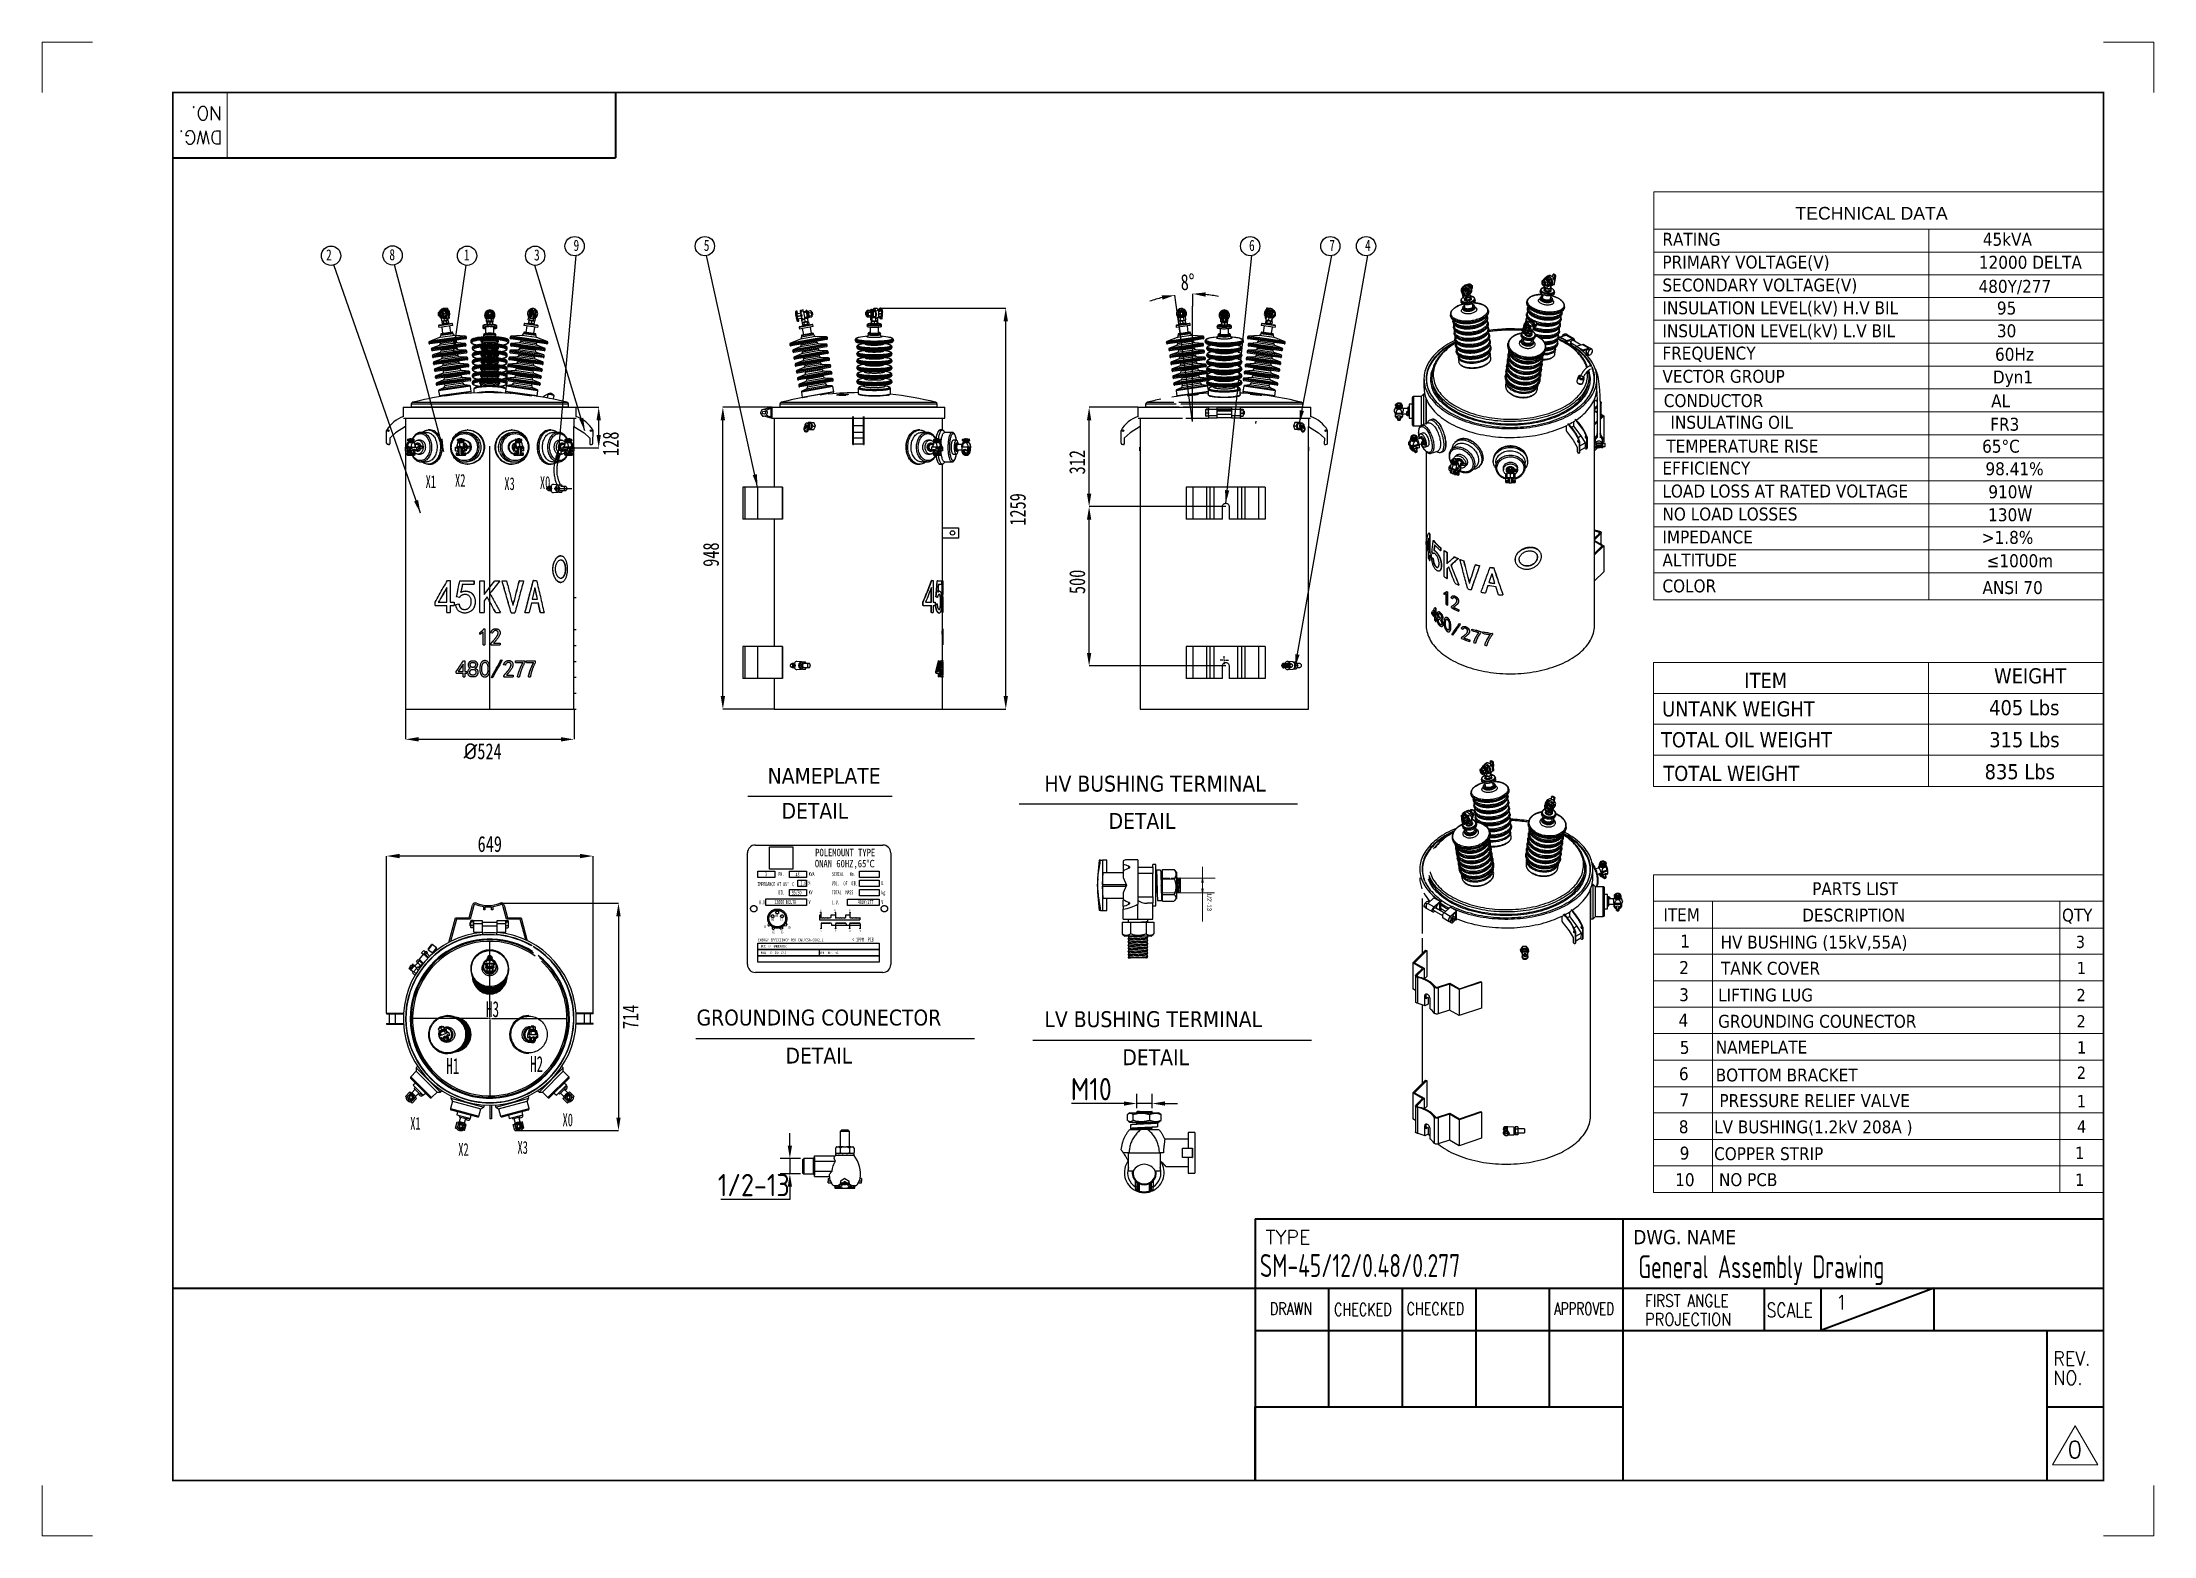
# Model space of a CAD drawing. Header units: millimetres. Extents: x 0 to 6631, y 0 to 4689.
import ezdxf
from ezdxf.enums import TextEntityAlignment as Align

# ---------------------------------------------------------------- set-up
doc = ezdxf.new("R2010")
doc.units = ezdxf.units.MM
doc.header["$LTSCALE"] = 13
for name, pattern in [('CENTER', [50.8, 31.75, -6.35, 6.35, -6.35]), ('CENTERX2', [101.6, 63.5, -12.7, 12.7, -12.7]), ('HIDDEN', [9.525, 6.35, -3.175])]:
    doc.linetypes.add(name, pattern=pattern)
doc.layers.get('0').update_dxf_attribs({"color": 1, "linetype": 'CENTER'})
for name, color, linetype in [('1', 4, 'Continuous'), ('2', 3, 'Continuous'), ('4', 2, 'HIDDEN'), ('6文字层', 3, 'Continuous'), ('中心符号线', 7, 'CENTERX2'), ('中心线', 1, 'CENTERX2'), ('临时轴', 1, 'CENTERX2'), ('几何体', 7, 'Continuous'), ('尺寸', 3, 'Continuous'), ('注释', 2, 'Continuous'), ('草图直线', 1, 'Continuous')]:
    doc.layers.add(name, color=color, linetype=linetype)
doc.layers.add('paper', color=254, linetype='Continuous', plot=False)
doc.layers.add('标注、文本', color=3, linetype='Continuous', lineweight=25)
doc.layers.add('铁心', color=3, linetype='Continuous', lineweight=0)
doc.styles.add('11', font='')
doc.styles.add('chinese', font='simhei.ttf')
doc.styles.add('PDF Arial', font='arial.ttf')
doc.styles.add('ROMANS', font='romans.shx', dxfattribs={"bigfont": 'whgtxt.shx'})
doc.styles.add('SLDTEXTSTYLE0', font='hyswlongfangsong.ttf')
doc.styles.get("Standard").update_dxf_attribs({"font": 'gbenor.shx', "bigfont": 'gbcbig.shx'})
doc.styles.add('Tahoma$001', font='tahoma.ttf', dxfattribs={"height": 2.159784})
doc.styles.add('Tahoma_txtstyle_28.93_0_0', font='tahoma.ttf')
doc.styles.add('Tahoma_txtstyle_30.40_0_0', font='tahoma.ttf')
doc.styles.add('Tahoma_txtstyle_30.51_0_0', font='tahoma.ttf')
doc.styles.add('仿宋体', font='')
doc.styles.get('11').set_extended_font_data('FangSong_GB2312')
doc.styles.get('仿宋体').set_extended_font_data('STFangsong')
doc.dimstyles.new('1-15', dxfattribs={"dimscale": 20, "dimtxt": 3.5, "dimasz": 2, "dimexe": 1.5, "dimexo": 0.5, "dimgap": 0.5, "dimtad": 1, "dimtoh": 1, "dimdec": 1, "dimdsep": 46, "dimtxsty": 'Standard', "dimcen": 2.5, "dimclrd": 3, "dimclre": 3, "dimclrt": 3, "dimadec": 0, "dimazin": 2, "dimtfac": 1, "dimtdec": 1, "dimtmove": 0, "dimatfit": 2, "dimfxl": 1, "dimarcsym": 0})
doc.dimstyles.new('SLDDIMSTYLE0', dxfattribs={"dimtxt": 50, "dimasz": 40.8, "dimexe": 0, "dimexo": 0.0625, "dimgap": 12.5, "dimtad": 2, "dimdec": 0, "dimrnd": 1e-09, "dimzin": 12, "dimdsep": 46, "dimtxsty": 'SLDTEXTSTYLE0', "dimsah": 1, "dimcen": 0.09, "dimadec": 0, "dimazin": 3, "dimtfac": 1, "dimtdec": 0, "dimtmove": 0, "dimatfit": 0, "dimfxl": 1, "dimfrac": 2, "dimtolj": 1, "dimtzin": 12, "dimarcsym": 0})
doc.dimstyles.new('SLDDIMSTYLE1', dxfattribs={"dimtxt": 50, "dimasz": 40.8, "dimexe": 0, "dimexo": 0.0625, "dimgap": 12.5, "dimtad": 2, "dimdec": 0, "dimrnd": 1e-09, "dimzin": 12, "dimdsep": 46, "dimtxsty": 'SLDTEXTSTYLE0', "dimsah": 1, "dimcen": 0.09, "dimadec": 0, "dimazin": 3, "dimtfac": 1, "dimtdec": 0, "dimtofl": 0, "dimtmove": 0, "dimatfit": 3, "dimfxl": 1, "dimfrac": 2, "dimtolj": 1, "dimtzin": 12, "dimarcsym": 0})
doc.dimstyles.new('SLDDIMSTYLE2', dxfattribs={"dimtxt": 0.18, "dimasz": 40.8, "dimexe": 0, "dimexo": 0.0625, "dimgap": 0, "dimtad": 0, "dimtih": 1, "dimtoh": 1, "dimdec": 0, "dimrnd": 1e-09, "dimzin": 0, "dimdsep": 46, "dimtxsty": 'Standard', "dimsah": 1, "dimcen": 0.09, "dimadec": 0, "dimazin": 0, "dimtfac": 40.8, "dimtdec": 0, "dimtofl": 0, "dimtmove": 0, "dimatfit": 3, "dimfxl": 1, "dimfrac": 2, "dimtolj": 1, "dimtzin": 0, "dimarcsym": 0})
picture_1 = doc.add_image_def('image1.jpg', size_in_pixel=(258, 247))

msp = doc.modelspace()

# ---------------------------------------------------------------- texts
at = {"layer": '1', "color": 4, "lineweight": 13}
for s, width, p in [('SM-45/12/0.48/0.277', 0.8, (3823.61, 812.38)), ('General Assembly Drawing', 0.76, (5012.29, 808.6))]:
    msp.add_text(s, height=72, dxfattribs=dict(at, width=width)).set_placement(p)
at = {"layer": '2', "lineweight": 13, "style": 'ROMANS'}
for s, p in [('NO.', (564.86, 4486.79)), ('DWG.', (566.38, 4411.17))]:
    msp.add_text(s, height=42.625, rotation=180, dxfattribs=at).set_placement(p)
at = {"layer": '2'}
for s, height, style, width, p in [('X1', 40, '仿宋体', 0.6, (1203.87, 3289.49)), ('X2', 40, '仿宋体', 0.6, (1296.35, 3293.3)), ('X3', 40, '仿宋体', 0.6, (1451.1, 3282.95)), ('X0', 40, '仿宋体', 0.6, (1562.8, 3286.46)), ('3', 12.6, '仿宋体', 0.6, (2269.67, 2070.68)), ('PH.', 12.6, '仿宋体', 0.6, (2311.53, 2070.8)), ('45', 12.6, '仿宋体', 0.6, (2365.63, 2069.25)), ('KVA', 12.6, '仿宋体', 0.6, (2406.48, 2070.8)), ('SERIAL   No.', 12.6, '仿宋体', 0.6, (2479.97, 2071.2)), ('IMPEDANCE AT 85%%D', 12.6, '仿宋体', 0.6, (2246.19, 2039.43)), ('H.V.', 12.6, '仿宋体', 0.6, (2251, 1982.74)), ('BIL', 12.6, '仿宋体', 0.6, (2311.53, 2013.19)), ('95/30', 12.6, '仿宋体', 0.6, (2353.46, 2012.86)), ('C', 12.6, '仿宋体', 0.6, (2354.84, 2039.33)), ('1.8', 12.6, '仿宋体', 0.6, (2380.58, 2042.16)), ('%%%', 12.6, '仿宋体', 0.6, (2406.48, 2042.59)), ('V', 12.6, '仿宋体', 0.6, (2406.48, 1983.61)), ('KV', 12.6, '仿宋体', 0.6, (2406.48, 2013.19)), ('VOL.  OF  OIL', 12.6, '仿宋体', 0.6, (2479.16, 2041.69)), ('TOTAL  MASS', 12.6, '仿宋体', 0.6, (2479.17, 2013.6)), ('L.V.', 12.6, '仿宋体', 0.6, (2479.48, 1982.41)), ('V', 12.6, '仿宋体', 0.6, (2634.95, 1983.29)), ('kg', 12.6, '仿宋体', 0.6, (2635.24, 2013.19)), ('L', 12.6, '仿宋体', 0.6, (2635.24, 2042.59)), ('H1', 8.064, '仿宋体', 0.6, (2290.29, 1931.22)), ('H3', 8.064, '仿宋体', 0.6, (2302.93, 1942.78)), ('H2', 8.064, '仿宋体', 0.6, (2317.77, 1931.04)), ('H1', 5.129, '仿宋体', 0.6, (2443.51, 1960.75)), ('H2', 5.129, '仿宋体', 0.6, (2488.48, 1961.16)), ('H2', 5.129, '仿宋体', 0.6, (2533.33, 1961.32)), ('ENERGY EFFICIENCY PER CAN/CSA-C802.1', 8.75, '11', 0.8, (2247.29, 1866.09)), ('X1', 8.064, '仿宋体', 0.6, (2266.23, 1907.6)), ('X2', 8.064, '仿宋体', 0.6, (2292.12, 1891.51)), ('X3', 8.064, '仿宋体', 0.6, (2319.53, 1891.57)), ('X0', 8.064, '仿宋体', 0.6, (2342.54, 1905.96)), ('X1', 5.129, '仿宋体', 0.6, (2443.63, 1896.64)), ('X2', 5.129, '仿宋体', 0.6, (2489.27, 1897.17)), ('X3', 5.129, '仿宋体', 0.6, (2532.74, 1896.75)), ('< 1PPM  PCB', 12.6, '仿宋体', 0.6, (2542.95, 1865.33)), ('X0', 5.129, '仿宋体', 0.6, (2565.16, 1896.41)), ('DATE  OF  MANUFACTURE', 8.064, '仿宋体', 0.6, (2256.49, 1846.19)), ('BUILT  TO  CSA  C2.2', 8.064, '仿宋体', 0.6, (2256.98, 1826.09)), ('MFR.  REF.  NO.    ', 8.064, '仿宋体', 0.6, (2443.13, 1826.09)), ('H3', 50, '仿宋体', 0.6, (1393.72, 1628.24)), ('H1', 50, '仿宋体', 0.6, (1268.57, 1449.77)), ('H2', 50, '仿宋体', 0.6, (1532.07, 1455.81)), ('X1', 40, '仿宋体', 0.6, (1155.64, 1274.51)), ('X0', 40, '仿宋体', 0.6, (1633.91, 1285.75)), ('X2', 40, '仿宋体', 0.6, (1306.5, 1192.76)), ('X3', 40, '仿宋体', 0.6, (1492.38, 1199.26))]:
    msp.add_text(s, height=height, dxfattribs=dict(at, style=style, width=width)).set_placement(p)
at = {"layer": '2', "color": 3, "true_color": 0x00ff00, "style": '仿宋体', "width": 0.6}
for s, p in [('12000 DELTA', (2299.25, 1983.61)), ('480Y/277', (2560.91, 1983.29))]:
    msp.add_text(s, height=12.6, dxfattribs=at).set_placement(p)
at = {"layer": '2', "lineweight": 13, "style": 'ROMANS'}
for s, height, p in [('TYPE', 44.402, (3841.9, 915.19)), ('1', 44.4, (5630.86, 710.7))]:
    msp.add_text(s, height=height, dxfattribs=at).set_placement(p)
for s, height, width, p in [('DRAWN', 39.073, 0.75, (3854.94, 693.13)), ('CHECKED', 39.073, 0.75, (4056.53, 690.65)), ('CHECKED', 39.073, 0.75, (4284.27, 693.13)), ('APPROVED', 39.073, 0.7, (4747.21, 693.13)), ('FIRST ANGLE', 39.0733, 0.8, (5033.2, 718.57)), ('SCALE', 44.402, 0.8, (5414.97, 686.37)), ('PROJECTION', 39.073, 0.86, (5033.2, 660.01)), ('REV.', 44.402, 0.9, (6315.34, 534.42)), ('NO.', 44.402, 0.9, (6315.34, 473.87))]:
    msp.add_text(s, height=height, dxfattribs=dict(at, width=width)).set_placement(p)
at = {"layer": '2', "color": 4, "lineweight": 13, "style": 'ROMANS'}
msp.add_text('0', height=53.28, dxfattribs=at).set_placement((6360.09, 243.84))
at = {"layer": '4', "color": 2, "true_color": 0xffff00, "style": 'chinese', "width": 0.85}
for s, p in [(' ONAN 60HZ,65℃', (2412.73, 2098.63)), ('POLEMOUNT TYPE ', (2427.17, 2133.34))]:
    msp.add_text(s, height=23.2987, dxfattribs=at).set_placement(p)
at = {"layer": '注释', "char_height": 35, "attachment_point": 2, "style": 'SLDTEXTSTYLE0'}
for s, insert in [('9', (1677.24, 4068.59)), ('5', (2086.21, 4068.59)), ('6', (3798.61, 4068.59)), ('7', (4050.4, 4068.59)), ('4', (4162.64, 4068.59)), ('8', (1098.91, 4039.52)), ('1', (1332.97, 4038.59)), ('3', (1553.24, 4038.59))]:
    msp.add_mtext(s, dxfattribs=dict(at, insert=insert))
at = {"layer": '注释', "insert": (900.28, 4038.59), "char_height": 35, "width": 4.1608, "attachment_point": 2, "style": 'SLDTEXTSTYLE0'}
msp.add_mtext('2', dxfattribs=at)
at = {"layer": '铁心', "lineweight": 13}
for s, height, style, p in [('TECHNICAL DATA', 39.7655, 'PDF Arial', (5505.1, 4131.96)), ('RATING', 40.606, 'Tahoma$001', (5087.73, 4049.95)), ('45kVA', 40.606, 'Tahoma$001', (6093.78, 4049.95)), ('PRIMARY VOLTAGE(V)', 40.6063, 'Tahoma$001', (5087.73, 3978.47)), ('12000 DELTA', 40.6063, 'Tahoma$001', (6081.38, 3977.79)), ('SECONDARY VOLTAGE(V)', 40.6063, 'Tahoma$001', (5087.73, 3906.3)), ('480Y/277', 40.606, 'Tahoma$001', (6080.3, 3902.12)), ('INSULATION LEVEL(kV) H.V BIL', 40.6063, 'Tahoma$001', (5087.73, 3834.81)), ('95', 40.606, 'Tahoma$001', (6138.02, 3834.13)), ('INSULATION LEVEL(kV) L.V BIL', 40.6063, 'Tahoma$001', (5087.73, 3762.64)), ('30', 40.606, 'Tahoma$001', (6138.02, 3762.64)), ('FREQUENCY', 40.606, 'Tahoma$001', (5087.73, 3692.52)), ('60Hz', 40.606, 'Tahoma$001', (6132.19, 3688.85)), ('VECTOR GROUP', 40.6063, 'Tahoma$001', (5087.73, 3619.67)), ('Dyn1', 40.606, 'Tahoma$001', (6125.49, 3617.56)), ('CONDUCTOR', 40.606, 'Tahoma$001', (5091.91, 3543.4)), ('AL', 40.606, 'Tahoma$001', (6120.19, 3542.75)), ('FR3', 40.606, 'Tahoma$001', (6117.09, 3469.25)), ('EFFICIENCY', 40.606, 'Tahoma$001', (5087.73, 3331.68)), ('98.41%%%', 40.606, 'Tahoma$001', (6102.07, 3329.38)), ('LOAD LOSS AT RATED VOLTAGE', 40.6063, 'Tahoma$001', (5087.73, 3259.51)), ('910W', 40.606, 'Tahoma$001', (6111.17, 3257.21)), ('NO LOAD LOSSES', 40.6063, 'Tahoma$001', (5087.73, 3187.34)), ('130W', 40.606, 'Tahoma$001', (6110.48, 3185.04)), ('IMPEDANCE', 40.606, 'Tahoma$001', (5087.73, 3115.18)), ('>1.8%%%', 40.606, 'Tahoma$001', (6090.57, 3113.97)), ('ALTITUDE', 40.606, 'Tahoma$001', (5087.73, 3043.01)), ('≤1000m', 40.606, 'Tahoma$001', (6105.8, 3040.71)), ('COLOR', 40.606, 'Tahoma$001', (5087.67, 2961.75)), ('ANSI 70 ', 40.606, 'Tahoma$001', (6092.89, 2956.58)), ('ITEM', 47.513, 'Tahoma_txtstyle_30.51_0_0', (5344.8, 2661.72)), ('UNTANK WEIGHT', 47.5129, 'Tahoma_txtstyle_30.51_0_0', (5086.78, 2572.08)), ('405 Lbs', 47.513, 'Tahoma_txtstyle_30.51_0_0', (6113.69, 2576.05)), ('TOTAL OIL WEIGHT', 47.5129, 'Tahoma_txtstyle_30.51_0_0', (5083.08, 2475.33)), ('315 Lbs', 47.513, 'Tahoma_txtstyle_30.51_0_0', (6114, 2475.51)), ('NAMEPLATE', 50, 'Tahoma$001', (2277.91, 2360.72)), ('HV BUSHING TERMINAL', 50, 'Tahoma$001', (3147.16, 2336.23)), ('TOTAL WEIGHT', 47.5129, 'Tahoma_txtstyle_30.51_0_0', (5090.49, 2369.78)), ('835 Lbs', 47.513, 'Tahoma_txtstyle_30.51_0_0', (6099.48, 2375)), ('DETAIL', 50, 'Tahoma$001', (2321.68, 2250.78)), ('DETAIL', 50, 'Tahoma$001', (3348.66, 2219.1)), ('PARTS LIST', 40.487, 'Tahoma_txtstyle_30.40_0_0', (5558.13, 2011.14)), ('ITEM', 40.487, 'Tahoma_txtstyle_30.40_0_0', (5090.75, 1929.32)), ('DESCRIPTION', 40.487, 'Tahoma_txtstyle_30.40_0_0', (5526.79, 1928.29)), ('QTY', 40.309, 'Tahoma$001', (6342.46, 1928.47)), ('1', 40.49, 'Tahoma_txtstyle_30.40_0_0', (5143.69, 1846.47)), (' HV BUSHING (15kV,55A)', 40.487, 'Tahoma_txtstyle_30.40_0_0', (5255.16, 1843.42)), ('3', 38.52, 'Tahoma_txtstyle_28.93_0_0', (6385.77, 1845.27)), ('2', 40.49, 'Tahoma_txtstyle_30.40_0_0', (5140.6, 1763.62)), ('TANK COVER', 40.487, 'Tahoma_txtstyle_30.40_0_0', (5271.6, 1761.38)), ('1', 38.52, 'Tahoma$001', (6389.21, 1763.28)), ('3', 40.49, 'Tahoma_txtstyle_30.40_0_0', (5140.25, 1678.36)), ('LIFTING LUG', 40.487, 'Tahoma_txtstyle_30.40_0_0', (5262.77, 1677.44)), ('2', 38.52, 'Tahoma_txtstyle_28.93_0_0', (6388.05, 1678.25)), ('GROUNDING COUNECTOR', 50, 'Tahoma$001', (2054.53, 1601.92)), ('LV BUSHING TERMINAL', 50, 'Tahoma$001', (3147.16, 1596.73)), ('4', 40.49, 'Tahoma_txtstyle_30.40_0_0', (5138.53, 1598.26)), ('GROUNDING COUNECTOR', 40.487, 'Tahoma_txtstyle_30.40_0_0', (5262.77, 1594.93)), ('2', 38.52, 'Tahoma_txtstyle_28.93_0_0', (6388.05, 1595.75)), ('DETAIL', 50, 'Tahoma$001', (2334.11, 1482.43)), ('DETAIL', 50, 'Tahoma$001', (3391.78, 1477.23)), ('5', 40.49, 'Tahoma_txtstyle_30.40_0_0', (5142.43, 1513.01)), ('NAMEPLATE', 40.487, 'Tahoma_txtstyle_30.40_0_0', (5255.16, 1513.87)), ('1', 38.52, 'Tahoma_txtstyle_28.93_0_0', (6389.55, 1513.87)), ('6', 40.49, 'Tahoma_txtstyle_30.40_0_0', (5139.63, 1430.16)), ('BOTTOM BRACKET', 40.487, 'Tahoma_txtstyle_30.40_0_0', (5255.16, 1426.34)), ('2', 38.52, 'Tahoma_txtstyle_28.93_0_0', (6388.9, 1434.34)), ('7', 40.49, 'Tahoma_txtstyle_30.40_0_0', (5141.37, 1348.34)), ('PRESSURE RELIEF VALVE', 40.487, 'Tahoma_txtstyle_30.40_0_0', (5266.79, 1346.08)), ('1', 38.52, 'Tahoma_txtstyle_28.93_0_0', (6389.06, 1345.05)), ('8', 40.49, 'Tahoma_txtstyle_30.40_0_0', (5139.21, 1263.77)), ('LV BUSHING(1.2kV 208A )', 40.487, 'Tahoma_txtstyle_30.40_0_0', (5250.1, 1263.44)), ('4', 38.52, 'Tahoma_txtstyle_28.93_0_0', (6389.55, 1265.49)), ('9', 40.49, 'Tahoma_txtstyle_30.40_0_0', (5141.97, 1181.09)), ('COPPER STRIP', 40.487, 'Tahoma_txtstyle_30.40_0_0', (5250.1, 1179.21)), ('1', 38.52, 'Tahoma_txtstyle_28.93_0_0', (6383.9, 1182.64)), ('10', 40.487, 'Tahoma_txtstyle_30.40_0_0', (5127.88, 1097.55)), (' NO PCB', 40.487, 'Tahoma_txtstyle_30.40_0_0', (5250.1, 1097.74)), ('1', 38.52, 'Tahoma_txtstyle_28.93_0_0', (6383.9, 1098.41)), ('DWG. NAME', 44.861, 'Tahoma_txtstyle_30.40_0_0', (4996.34, 915.19))]:
    msp.add_text(s, height=height, dxfattribs=dict(at, style=style)).set_placement(p)
at = {"layer": '铁心', "lineweight": 13, "style": 'Tahoma$001'}
for s, p in [('INSULATING OIL', (5305.37, 3495.65)), ('TEMPERATURE RISE ', (5346.26, 3420.89))]:
    msp.add_text(s, height=40.6063, dxfattribs=at).set_placement(p, align=Align.MIDDLE)
msp.add_text('65%%DC', height=40.606, dxfattribs=at).set_placement((6091.62, 3420.6), align=Align.MIDDLE_LEFT)
at = {"layer": '铁心', "lineweight": 13, "insert": (6129.08, 2723.38), "char_height": 47.513, "width": 562.5922, "attachment_point": 1, "style": 'Tahoma_txtstyle_30.51_0_0'}
msp.add_mtext('WEIGHT', dxfattribs=at)
at = {"layer": '铁心', "lineweight": 13, "insert": (3671.73, 2023.26), "char_height": 13.6057, "attachment_point": 1, "rotation": 270}
msp.add_mtext("{\\fCenturyGothic|b0|i0|c0; 1/2'-13 }", dxfattribs=at)

# ---------------------------------------------------------------- blocks, each defined once
blk = doc.blocks.new('*D7')
at = {"layer": 'Defpoints', "color": 0, "transparency": 16777216}
for p in [(2347.7, 1136), (2391.5, 1184.4), (2391.5, 1136)]:
    blk.add_point(p, dxfattribs=at)
at = {"layer": '标注、文本', "color": 3, "lineweight": -2, "transparency": 16777216}
for p, q in [((2347.7, 1224.4), (2347.7, 1264.4)), ((2381.5, 1184.4), (2317.7, 1184.4)), ((2381.5, 1136), (2317.7, 1136)), ((2347.7, 1184.4), (2347.7, 1136)), ((2347.7, 1096), (2347.7, 1056)), ((2347.7, 1056), (2131.1, 1056))]:
    blk.add_line(p, q, dxfattribs=at)
at = {"layer": '标注、文本', "color": 3, "transparency": 16777216}
for points in [[(2341.1, 1224.4), (2354.4, 1224.4), (2347.7, 1184.4)], [(2341.1, 1096), (2354.4, 1096), (2347.7, 1136)]]:
    blk.add_solid(points, dxfattribs=at)
at = {"layer": '标注、文本', "color": 3, "transparency": 16777216, "insert": (2234.4, 1101), "char_height": 70, "width": 108.503, "attachment_point": 5}
blk.add_mtext('1/2-13', dxfattribs=at)
blk = doc.blocks.new('*D8')
at = {"layer": 'Defpoints', "color": 0, "transparency": 16777216}
for p in [(3436.8, 1357), (3436.8, 1332.3), (3485.4, 1332.3)]:
    blk.add_point(p, dxfattribs=at)
at = {"layer": '标注、文本', "color": 3, "lineweight": -2, "transparency": 16777216}
for p, q in [((3396.8, 1357), (3231.8, 1357)), ((3436.8, 1342.3), (3436.8, 1387)), ((3485.4, 1357), (3436.8, 1357)), ((3485.4, 1342.3), (3485.4, 1387)), ((3525.4, 1357), (3565.4, 1357))]:
    blk.add_line(p, q, dxfattribs=at)
at = {"layer": '标注、文本', "color": 3, "transparency": 16777216}
for points in [[(3396.8, 1363.6), (3396.8, 1350.3), (3436.8, 1357)], [(3525.4, 1363.6), (3525.4, 1350.3), (3485.4, 1357)]]:
    blk.add_solid(points, dxfattribs=at)
at = {"layer": '标注、文本', "color": 3, "transparency": 16777216, "insert": (3294.3, 1402), "char_height": 70, "attachment_point": 5}
blk.add_mtext('M10', dxfattribs=at)
blk = doc.blocks.new('*D23')
at = {"layer": 'Defpoints', "color": 0, "transparency": 16777216}
for p in [(1676.9, 3542.7), (1747.4, 3542.7), (1627.6, 3415.1)]:
    blk.add_point(p, dxfattribs=at)
at = {"layer": '尺寸', "color": 0, "lineweight": -2, "transparency": 16777216}
for p, q in [((1676.9, 3542.7), (1747.4, 3542.7)), ((1747.4, 3455.9), (1747.4, 3501.9)), ((1627.7, 3415.1), (1747.4, 3415.1))]:
    blk.add_line(p, q, dxfattribs=at)
at = {"layer": '尺寸', "color": 0, "transparency": 16777216}
for points in [[(1740.6, 3501.9), (1754.2, 3501.9), (1747.4, 3542.7)], [(1740.6, 3455.9), (1754.2, 3455.9), (1747.4, 3415.1)]]:
    blk.add_solid(points, dxfattribs=at)
at = {"layer": '尺寸', "color": 0, "transparency": 16777216, "insert": (1759.9, 3428.3), "char_height": 50, "attachment_point": 2, "rotation": 90, "style": 'SLDTEXTSTYLE0'}
blk.add_mtext('\\A1;128', dxfattribs=at)
blk = doc.blocks.new('*D24')
at = {"layer": 'Defpoints', "color": 0, "transparency": 16777216}
for p in [(1140.9, 2595.2), (1669.9, 2595.2), (1669.9, 2500.4)]:
    blk.add_point(p, dxfattribs=at)
at = {"layer": '尺寸', "color": 0, "lineweight": -2, "transparency": 16777216}
for p, q in [((1140.9, 2595.1), (1140.9, 2500.4)), ((1669.9, 2595.1), (1669.9, 2500.4)), ((1181.7, 2500.4), (1629.1, 2500.4))]:
    blk.add_line(p, q, dxfattribs=at)
at = {"layer": '尺寸', "color": 0, "transparency": 16777216}
for points in [[(1181.7, 2507.2), (1181.7, 2493.6), (1140.9, 2500.4)], [(1629.1, 2507.2), (1629.1, 2493.6), (1669.9, 2500.4)]]:
    blk.add_solid(points, dxfattribs=at)
at = {"layer": '尺寸', "color": 0, "transparency": 16777216, "insert": (1382.9, 2487.9), "char_height": 50, "attachment_point": 2, "style": 'SLDTEXTSTYLE0'}
blk.add_mtext('\\A1;{\\fISOCPEUR|b0|i0|c0|p34;%%C}524', dxfattribs=at)
blk = doc.blocks.new('SW_CENTERMARKSYMBOL_0')
at = {"layer": '中心符号线', "color": 0}
for p, q in [((0, 5), (0, 242)), ((-5, 0), (-242, 0)), ((0, 0), (-2.5, 0)), ((0, 0), (0, 2.5)), ((0, 0), (0, -2.5)), ((0, 0), (2.5, 0)), ((5, 0), (242, 0)), ((0, -5), (0, -242))]:
    blk.add_line(p, q, dxfattribs=at)
blk = doc.blocks.new('*D28')
at = {"layer": 'Defpoints', "color": 0, "transparency": 16777216}
for p in [(2629.6, 3853.9), (3025.7, 3853.9), (2827.5, 2595.2)]:
    blk.add_point(p, dxfattribs=at)
at = {"layer": '尺寸', "color": 0, "lineweight": -2, "transparency": 16777216}
for p, q in [((2629.7, 3853.9), (3025.7, 3853.9)), ((3025.7, 2636), (3025.7, 3813.1)), ((2827.6, 2595.2), (3025.7, 2595.2))]:
    blk.add_line(p, q, dxfattribs=at)
at = {"layer": '尺寸', "color": 0, "transparency": 16777216}
for points in [[(3018.9, 3813.1), (3032.5, 3813.1), (3025.7, 3853.9)], [(3018.9, 2636), (3032.5, 2636), (3025.7, 2595.2)]]:
    blk.add_solid(points, dxfattribs=at)
at = {"layer": '尺寸', "color": 0, "transparency": 16777216, "insert": (3038.2, 3222.1), "char_height": 50, "attachment_point": 2, "rotation": 90, "style": 'SLDTEXTSTYLE0'}
blk.add_mtext('\\A1;1259', dxfattribs=at)
blk = doc.blocks.new('*D29')
at = {"layer": 'Defpoints', "color": 0, "transparency": 16777216}
for p in [(2137.3, 3542.7), (2292.5, 3542.7), (2298.5, 2595.2)]:
    blk.add_point(p, dxfattribs=at)
at = {"layer": '尺寸', "color": 0, "lineweight": -2, "transparency": 16777216}
for p, q in [((2292.4, 3542.7), (2137.3, 3542.7)), ((2137.3, 2636), (2137.3, 3501.9)), ((2298.5, 2595.2), (2137.3, 2595.2))]:
    blk.add_line(p, q, dxfattribs=at)
at = {"layer": '尺寸', "color": 0, "transparency": 16777216}
for points in [[(2130.5, 3501.9), (2144.1, 3501.9), (2137.3, 3542.7)], [(2130.5, 2636), (2144.1, 2636), (2137.3, 2595.2)]]:
    blk.add_solid(points, dxfattribs=at)
at = {"layer": '尺寸', "color": 0, "transparency": 16777216, "insert": (2074.8, 3080.2), "char_height": 50, "attachment_point": 2, "rotation": 90, "style": 'SLDTEXTSTYLE0'}
blk.add_mtext('\\A1;948', dxfattribs=at)
blk = doc.blocks.new('*D25')
at = {"layer": 'Defpoints', "color": 0, "transparency": 16777216}
for p in [(3560, 3872.1), (3575.3, 3897.1), (3612.6, 3860), (3612.6, 3498.2), (3612.6, 3498.2)]:
    blk.add_point(p, dxfattribs=at)
at = {"layer": '尺寸', "color": 0, "lineweight": -2, "transparency": 16777216}
for p, q in [((3560, 3872.2), (3556.8, 3894.9)), ((3612.6, 3860), (3612.6, 3898.8))]:
    blk.add_line(p, q, dxfattribs=at)
for start, end in [(103.83773, 109.67547), (78.32453, 84.16227)]:
    blk.add_arc((3612.6, 3498.2), 400.6, start, end, dxfattribs=at)
at = {"layer": '尺寸', "color": 0, "transparency": 16777216}
for points in [[(3515.5, 3893.9), (3518, 3880.5), (3556.8, 3894.9)], [(3653, 3890), (3653.7, 3903.6), (3612.6, 3898.8)]]:
    blk.add_solid(points, dxfattribs=at)
at = {"layer": '尺寸', "color": 0, "transparency": 16777216, "insert": (3573.7, 3960.1), "char_height": 50, "attachment_point": 1, "rotation": 2.53045, "style": 'SLDTEXTSTYLE0'}
blk.add_mtext('\\A1;8°', dxfattribs=at)
blk = doc.blocks.new('*D26')
at = {"layer": 'Defpoints', "color": 0, "transparency": 16777216}
for p in [(3287.4, 3542.7), (3440.4, 3542.7), (3716.5, 3231)]:
    blk.add_point(p, dxfattribs=at)
at = {"layer": '尺寸', "color": 0, "lineweight": -2, "transparency": 16777216}
for p, q in [((3440.3, 3542.7), (3287.4, 3542.7)), ((3287.4, 3271.8), (3287.4, 3501.9)), ((3716.5, 3231), (3287.4, 3231))]:
    blk.add_line(p, q, dxfattribs=at)
at = {"layer": '尺寸', "color": 0, "transparency": 16777216}
for points in [[(3280.6, 3501.9), (3294.2, 3501.9), (3287.4, 3542.7)], [(3280.6, 3271.8), (3294.2, 3271.8), (3287.4, 3231)]]:
    blk.add_solid(points, dxfattribs=at)
at = {"layer": '尺寸', "color": 0, "transparency": 16777216, "insert": (3224.9, 3370.3), "char_height": 50, "attachment_point": 2, "rotation": 90, "style": 'SLDTEXTSTYLE0'}
blk.add_mtext('\\A1;312', dxfattribs=at)
blk = doc.blocks.new('*D27')
at = {"layer": 'Defpoints', "color": 0, "transparency": 16777216}
for p in [(3287.4, 3231), (3716.5, 3231), (3716.5, 2731)]:
    blk.add_point(p, dxfattribs=at)
at = {"layer": '尺寸', "color": 0, "lineweight": -2, "transparency": 16777216}
for p, q in [((3716.5, 3231), (3287.4, 3231)), ((3287.4, 2771.8), (3287.4, 3190.2)), ((3716.5, 2731), (3287.4, 2731))]:
    blk.add_line(p, q, dxfattribs=at)
at = {"layer": '尺寸', "color": 0, "transparency": 16777216}
for points in [[(3280.6, 3190.2), (3294.2, 3190.2), (3287.4, 3231)], [(3280.6, 2771.8), (3294.2, 2771.8), (3287.4, 2731)]]:
    blk.add_solid(points, dxfattribs=at)
at = {"layer": '尺寸', "color": 0, "transparency": 16777216, "insert": (3224.9, 2994.6), "char_height": 50, "attachment_point": 2, "rotation": 90, "style": 'SLDTEXTSTYLE0'}
blk.add_mtext('\\A1;500', dxfattribs=at)
blk = doc.blocks.new('SW_CENTERMARKSYMBOL_1')
at = {"layer": '中心符号线', "color": 0}
for p, q in [((-5, 0), (-13, 0)), ((0, 0), (-2.5, 0)), ((0, 5), (0, 13)), ((0, 0), (0, 2.5)), ((0, 0), (0, -2.5)), ((0, 0), (2.5, 0)), ((5, 0), (13, 0)), ((0, -5), (0, -13))]:
    blk.add_line(p, q, dxfattribs=at)
blk = doc.blocks.new('*D30')
at = {"layer": 'Defpoints', "color": 0, "transparency": 16777216}
for p in [(1081.1, 2133.9), (1081.1, 1641.1), (1729.7, 1641.1)]:
    blk.add_point(p, dxfattribs=at)
at = {"layer": '尺寸', "color": 0, "lineweight": -2, "transparency": 16777216}
for p, q in [((1081.1, 1641.1), (1081.1, 2133.9)), ((1688.9, 2133.9), (1121.9, 2133.9)), ((1729.7, 1641.1), (1729.7, 2133.9))]:
    blk.add_line(p, q, dxfattribs=at)
at = {"layer": '尺寸', "color": 0, "transparency": 16777216}
for points in [[(1121.9, 2140.7), (1121.9, 2127.1), (1081.1, 2133.9)], [(1688.9, 2140.7), (1688.9, 2127.1), (1729.7, 2133.9)]]:
    blk.add_solid(points, dxfattribs=at)
at = {"layer": '尺寸', "color": 0, "transparency": 16777216, "insert": (1405.4, 2171.4), "char_height": 50, "attachment_point": 5, "style": 'SLDTEXTSTYLE0'}
blk.add_mtext('\\A1;649', dxfattribs=at)
blk = doc.blocks.new('*D31')
at = {"layer": 'Defpoints', "color": 0, "transparency": 16777216}
for p in [(1438, 1985.9), (1484.2, 1272.1), (1809.5, 1272.1)]:
    blk.add_point(p, dxfattribs=at)
at = {"layer": '尺寸', "color": 0, "lineweight": -2, "transparency": 16777216}
for p, q in [((1438.1, 1985.9), (1809.5, 1985.9)), ((1809.5, 1945.1), (1809.5, 1312.9)), ((1484.3, 1272.1), (1809.5, 1272.1))]:
    blk.add_line(p, q, dxfattribs=at)
at = {"layer": '尺寸', "color": 0, "transparency": 16777216}
for points in [[(1802.7, 1945.1), (1816.3, 1945.1), (1809.5, 1985.9)], [(1802.7, 1312.9), (1816.3, 1312.9), (1809.5, 1272.1)]]:
    blk.add_solid(points, dxfattribs=at)
at = {"layer": '尺寸', "color": 0, "transparency": 16777216, "insert": (1847, 1629), "char_height": 50, "attachment_point": 5, "rotation": 90, "style": 'SLDTEXTSTYLE0'}
blk.add_mtext('\\A1;714', dxfattribs=at)

# ---------------------------------------------------------------- dimensions: what is measured, and where the dimension line sits
at = {"layer": '尺寸'}
dim = msp.add_angular_dim_2l(base=(3575.32, 3897.11), line1=((3612.56, 3859.97), (3612.56, 3498.23)), line2=((3560.01, 3872.12), (3612.56, 3498.23)), dimstyle='SLDDIMSTYLE1', dxfattribs=at)
dim.commit()
dim.dimension.update_dxf_attribs({"geometry": '*D25', "text_midpoint": (3594.87, 3898.46), "dimtype": 162})
for base, p1, p2, picture, middle in [((3025.73, 3853.92), (2827.52, 2595.19), (2629.61, 3853.92), '*D28', (3025.73, 3222.09)), ((1747.41, 3542.69), (1627.64, 3415.09), (1676.85, 3542.69), '*D23', (1747.41, 3428.3)), ((2137.3375996, 3542.68886682), (2298.52220012, 2595.18886682), (2292.45612686, 3542.68886682), '*D29', (2137.3375996, 3080.23003849)), ((3287.37, 3542.69), (3716.52, 3230.97), (3440.37, 3542.69), '*D26', (3287.37, 3370.28)), ((3287.37, 3230.97), (3716.52, 2730.97), (3716.52, 3230.97), '*D27', (3287.37, 2994.56))]:
    dim = msp.add_linear_dim(base=base, p1=p1, p2=p2, angle=90, dimstyle='SLDDIMSTYLE0', dxfattribs=at)
    dim.commit()
    dim.dimension.update_dxf_attribs({"geometry": picture, "text_midpoint": middle, "dimtype": 160})
dim = msp.add_linear_dim(base=(1669.85, 2500.44), p1=(1140.85, 2595.19), p2=(1669.85, 2595.19), text='{\\fISOCPEUR|b0|i0|c0|p34;%%C}524', dimstyle='SLDDIMSTYLE0', override={"dimpost": ''}, dxfattribs=at)
dim.commit()
dim.dimension.update_dxf_attribs({"geometry": '*D24', "text_midpoint": (1382.9, 2500.44), "dimtype": 160})
dim = msp.add_linear_dim(base=(1081.05, 2133.91), p1=(1729.66, 1641.06), p2=(1081.05, 1641.06), dimstyle='SLDDIMSTYLE0', dxfattribs=at)
dim.commit()
dim.dimension.update_dxf_attribs({"geometry": '*D30', "text_midpoint": (1405.35, 2171.41)})
dim = msp.add_linear_dim(base=(1809.46, 1272.05), p1=(1438.02, 1985.95), p2=(1484.22, 1272.05), angle=90, dimstyle='SLDDIMSTYLE0', dxfattribs=at)
dim.commit()
dim.dimension.update_dxf_attribs({"geometry": '*D31', "text_midpoint": (1846.96, 1629)})
at = {"layer": '标注、文本'}
dim = msp.add_linear_dim(base=(3436.83, 1356.98), p1=(3485.36, 1332.33), p2=(3436.83, 1332.33), text='M10', dimstyle='1-15', dxfattribs=at)
dim.commit()
dim.dimension.update_dxf_attribs({"geometry": '*D8', "text_midpoint": (3294.3, 1401.98)})
dim = msp.add_aligned_dim(p1=(2391.47, 1184.43), p2=(2391.47, 1135.99), distance=-43.75, text='1/2-13', dimstyle='1-15', dxfattribs=at)
dim.commit()
dim.dimension.update_dxf_attribs({"geometry": '*D7', "text_midpoint": (2234.43, 1100.99)})

# ---------------------------------------------------------------- hatches: boundary and pattern name
at = {"layer": '铁心', "lineweight": 13}
h = msp.add_hatch(color=256, dxfattribs=at)
h.dxf.hatch_style = 2
h.paths.add_polyline_path([(3643.02, 2064.98), (3640.98, 2050.64), (3645.59, 2050.64)])
h = msp.add_hatch(color=256, dxfattribs=at)
h.dxf.hatch_style = 2
h.paths.add_polyline_path([(3643.02, 2016.99), (3640.98, 2031.33), (3645.59, 2031.33)])

# ---------------------------------------------------------------- linework, layer by layer
for p, q in [((2281.59, 1923.97), (2278.09, 1918)), ((2335.11, 1924.43), (2338.71, 1918.52)), ((2278.09, 1918), (2281.14, 1914.01)), ((2287.81, 1915.76), (2281.14, 1914.01)), ((2292.02, 1912.49), (2291.97, 1905.56)), ((2291.97, 1905.56), (2296.61, 1903.64)), ((2301.51, 1908.49), (2296.61, 1903.64)), ((2315.46, 1908.61), (2320.45, 1903.85)), ((2325.05, 1905.85), (2320.45, 1903.85)), ((2324.88, 1912.77), (2325.05, 1905.85)), ((2329.04, 1916.12), (2335.73, 1914.49)), ((2338.71, 1918.52), (2335.73, 1914.49)), ((2439.46, 1840.5), (2439.46, 1820.4))]:
    msp.add_line(p, q)
for points in [[(2247.04, 2086.25), (2300.22, 2086.25), (2300.22, 2066.15), (2247.04, 2066.15)], [(2346.57, 2086.25), (2399.76, 2086.25), (2399.76, 2066.15), (2346.57, 2066.15)], [(2372.5, 2058.04), (2399.76, 2058.04), (2399.76, 2037.94), (2372.5, 2037.94)], [(2565.97, 2086.25), (2628.52, 2086.25), (2628.52, 2066.15), (2565.97, 2066.15)], [(2566.17, 2058.04), (2628.52, 2058.04), (2628.52, 2037.94), (2566.17, 2037.94)], [(2272.59, 1999.07), (2399.76, 1999.07), (2399.76, 1978.97), (2272.59, 1978.97)], [(2346.57, 2028.65), (2399.76, 2028.65), (2399.76, 2008.55), (2346.57, 2008.55)], [(2528.2, 1998.74), (2628.23, 1998.74), (2628.23, 1978.64), (2528.2, 1978.64)], [(2566.17, 2028.65), (2628.52, 2028.65), (2628.52, 2008.55), (2566.17, 2008.55)], [(2247.04, 1860.6), (2628.52, 1860.6), (2628.52, 1840.5), (2247.04, 1840.5)], [(2247.04, 1840.5), (2628.52, 1840.5), (2628.52, 1820.4), (2247.04, 1820.4)], [(2247.04, 1820.4), (2628.52, 1820.4), (2628.52, 1800.3), (2247.04, 1800.3)]]:
    msp.add_lwpolyline(points, close=True)
for centre, radius in [((2308.23, 1937.69), 29.97), ((2308.23, 1937.69), 26.29), ((2293.39, 1944.9), 4.31), ((2308.23, 1956.64), 4.31), ((2323.07, 1944.9), 4.31)]:
    msp.add_circle(centre, radius)
at = {"layer": '1', "color": 0, "lineweight": 40}
for p, q in [((1799.74, 4530.93), (1799.74, 4325.69)), ((410.47, 4325.69), (1799.74, 4325.69)), ((3808.56, 994.59), (5201.41, 994.59)), ((3808.66, 994.59), (6472.75, 994.59)), ((3808.66, 994.59), (3808.66, 173.66)), ((4963.1, 994.59), (4963.1, 173.66)), ((410.47, 777.52), (6472.75, 777.52)), ((4039.55, 777.52), (4039.55, 405.12)), ((4270.44, 777.52), (4270.44, 405.12)), ((4501.33, 777.52), (4501.33, 405.12)), ((4732.21, 777.52), (4732.21, 405.12)), ((5407.12, 777.52), (5407.12, 644.32)), ((5939.93, 777.52), (5584.72, 644.32)), ((5584.72, 777.52), (5584.72, 644.32)), ((5939.93, 777.52), (5939.93, 644.32)), ((3808.66, 644.32), (4963.1, 644.32)), ((4963.1, 644.32), (6472.75, 644.32)), ((6295.15, 644.32), (6295.15, 173.66)), ((3808.66, 405.12), (4963.1, 405.12)), ((3808.66, 174.23), (3808.66, 405.12)), ((6295.15, 405.12), (6472.75, 405.12))]:
    msp.add_line(p, q, dxfattribs=at)
at = {"layer": '1'}
for p, q in [((2214.46, 1793.58), (2214.46, 2143.58)), ((2239.46, 2168.58), (2639.46, 2168.58)), ((2664.46, 2143.58), (2664.46, 1793.58)), ((2639.46, 1768.58), (2239.46, 1768.58))]:
    msp.add_line(p, q, dxfattribs=at)
at = {"layer": '1', "color": 0, "lineweight": 40, "const_width": 5.53}
msp.add_lwpolyline([(410.47, 173.66), (6472.75, 173.66), (6472.75, 4530.93), (410.47, 4530.93), (410.47, 173.66)], dxfattribs=at)
at = {"layer": '1'}
for centre, start, end in [((2239.46, 2143.58), 90, 180), ((2639.46, 2143.58), 0, 90), ((2239.46, 1793.58), 180, 270), ((2639.46, 1793.58), 270, 0)]:
    msp.add_arc(centre, 25, start, end, dxfattribs=at)
at = {"layer": '2', "lineweight": 13}
for p, q in [((580.97, 4530.93), (580.97, 4325.69)), ((6312.91, 222.52), (6383.95, 345.57)), ((6383.95, 345.57), (6454.99, 222.52)), ((6454.99, 222.52), (6312.91, 222.52))]:
    msp.add_line(p, q, dxfattribs=at)
at = {"layer": '2'}
for p, q in [((2444.5, 1956.35), (2444.5, 1941.17)), ((2476.25, 1948.76), (2476.25, 1941.17)), ((2490.81, 1956.35), (2490.81, 1941.17)), ((2522.56, 1948.76), (2522.56, 1941.17)), ((2536.11, 1956.35), (2536.11, 1941.17))]:
    msp.add_line(p, q, dxfattribs=at)
for points in [[(2445.55, 1921.4), (2445.55, 1907.62)], [(2478.45, 1921.4), (2478.45, 1916.44)], [(2491.21, 1921.4), (2491.21, 1907.62)], [(2524.1, 1921.4), (2524.1, 1916.44)], [(2535.13, 1921.4), (2535.13, 1907.62)], [(2568.03, 1921.4), (2568.04, 1907.62)]]:
    msp.add_lwpolyline(points, dxfattribs=at)
for centre, radius in [((2444.5, 1957.21), 0.856), ((2490.81, 1957.21), 0.856), ((2536.11, 1957.21), 0.856), ((2445.52, 1906.71), 0.909), ((2491.18, 1906.71), 0.909), ((2535.1, 1906.71), 0.909), ((2568.05, 1906.71), 0.909)]:
    msp.add_circle(centre, radius, dxfattribs=at)
for centre, radius, start, end in [((2446.27, 1941.17), 1.76, 180, 0), ((2449.8, 1941.17), 1.76, 180, 0), ((2453.32, 1941.17), 1.76, 180, 0), ((2456.85, 1941.17), 1.76, 180, 0), ((2460.38, 1941.17), 1.76, 180, 0), ((2463.91, 1941.17), 1.76, 180, 0), ((2467.43, 1941.17), 1.76, 180, 0), ((2470.96, 1941.17), 1.76, 180, 0), ((2474.49, 1941.17), 1.76, 180, 0), ((2492.58, 1941.17), 1.76, 180, 0), ((2496.1, 1941.17), 1.76, 180, 0), ((2499.63, 1941.17), 1.76, 180, 0), ((2503.16, 1941.17), 1.76, 180, 0), ((2506.69, 1941.17), 1.76, 180, 0), ((2510.21, 1941.17), 1.76, 180, 0), ((2513.74, 1941.17), 1.76, 180, 0), ((2517.27, 1941.17), 1.76, 180, 0), ((2520.8, 1941.17), 1.76, 180, 0), ((2537.87, 1941.17), 1.76, 180, 0), ((2541.4, 1941.17), 1.76, 180, 0), ((2544.93, 1941.17), 1.76, 180, 0), ((2548.46, 1941.17), 1.76, 180, 0), ((2551.99, 1941.17), 1.76, 180, 0), ((2555.51, 1941.17), 1.76, 180, 0), ((2559.04, 1941.17), 1.76, 180, 0), ((2562.57, 1941.17), 1.76, 180, 0), ((2566.1, 1941.17), 1.76, 180, 0), ((2491.21, 1916.44), 0.909, 0, 180), ((2535.13, 1916.44), 0.909, 0, 180)]:
    msp.add_arc(centre, radius, start, end, dxfattribs=at)
for points in [[(2449.25, 1921.4), (2449.25, 1922.42), (2448.42, 1923.24), (2447.4, 1923.24), (2446.38, 1923.24), (2445.55, 1922.42), (2445.55, 1921.4)], [(2452.88, 1921.4), (2452.88, 1922.42), (2452.06, 1923.24), (2451.04, 1923.24), (2450.02, 1923.24), (2449.19, 1922.42), (2449.19, 1921.4)], [(2456.52, 1921.4), (2456.52, 1922.42), (2455.69, 1923.24), (2454.67, 1923.24), (2453.65, 1923.24), (2452.82, 1922.42), (2452.82, 1921.4)], [(2460.21, 1921.4), (2460.21, 1922.42), (2459.39, 1923.24), (2458.37, 1923.24), (2457.35, 1923.24), (2456.52, 1922.42), (2456.52, 1921.4)], [(2463.85, 1921.4), (2463.85, 1922.42), (2463.02, 1923.24), (2462, 1923.24), (2460.98, 1923.24), (2460.15, 1922.42), (2460.15, 1921.4)], [(2467.48, 1921.4), (2467.48, 1922.42), (2466.66, 1923.24), (2465.64, 1923.24), (2464.62, 1923.24), (2463.79, 1922.42), (2463.79, 1921.4)], [(2471.18, 1921.4), (2471.18, 1922.42), (2470.35, 1923.24), (2469.33, 1923.24), (2468.31, 1923.24), (2467.48, 1922.42), (2467.48, 1921.4)], [(2474.81, 1921.4), (2474.81, 1922.42), (2473.99, 1923.24), (2472.97, 1923.24), (2471.95, 1923.24), (2471.12, 1922.42), (2471.12, 1921.4)], [(2478.45, 1921.4), (2478.45, 1922.42), (2477.62, 1923.24), (2476.6, 1923.24), (2475.58, 1923.24), (2474.75, 1922.42), (2474.75, 1921.4)], [(2494.9, 1921.4), (2494.9, 1922.42), (2494.07, 1923.24), (2493.05, 1923.24), (2492.03, 1923.24), (2491.21, 1922.42), (2491.21, 1921.4)], [(2498.54, 1921.4), (2498.54, 1922.42), (2497.71, 1923.24), (2496.69, 1923.24), (2495.67, 1923.24), (2494.84, 1922.42), (2494.84, 1921.4)], [(2502.17, 1921.4), (2502.17, 1922.42), (2501.34, 1923.24), (2500.32, 1923.24), (2499.3, 1923.24), (2498.48, 1922.42), (2498.48, 1921.4)], [(2505.87, 1921.4), (2505.87, 1922.42), (2505.04, 1923.24), (2504.02, 1923.24), (2503, 1923.24), (2502.17, 1922.42), (2502.17, 1921.4)], [(2509.5, 1921.4), (2509.5, 1922.42), (2508.67, 1923.24), (2507.65, 1923.24), (2506.63, 1923.24), (2505.81, 1922.42), (2505.81, 1921.4)], [(2513.14, 1921.4), (2513.14, 1922.42), (2512.31, 1923.24), (2511.29, 1923.24), (2510.27, 1923.24), (2509.44, 1922.42), (2509.44, 1921.4)], [(2516.83, 1921.4), (2516.83, 1922.42), (2516, 1923.24), (2514.98, 1923.24), (2513.96, 1923.24), (2513.14, 1922.42), (2513.14, 1921.4)], [(2520.47, 1921.4), (2520.47, 1922.42), (2519.64, 1923.24), (2518.62, 1923.24), (2517.6, 1923.24), (2516.77, 1922.42), (2516.77, 1921.4)], [(2524.1, 1921.4), (2524.1, 1922.42), (2523.28, 1923.24), (2522.25, 1923.24), (2521.23, 1923.24), (2520.41, 1922.42), (2520.41, 1921.4)], [(2538.83, 1921.4), (2538.83, 1922.42), (2538, 1923.24), (2536.98, 1923.24), (2535.96, 1923.24), (2535.13, 1922.42), (2535.13, 1921.4)], [(2542.46, 1921.4), (2542.46, 1922.42), (2541.63, 1923.24), (2540.61, 1923.24), (2539.59, 1923.24), (2538.77, 1922.42), (2538.77, 1921.4)], [(2546.1, 1921.4), (2546.1, 1922.42), (2545.27, 1923.24), (2544.25, 1923.24), (2543.23, 1923.24), (2542.4, 1922.42), (2542.4, 1921.4)], [(2549.79, 1921.4), (2549.79, 1922.42), (2548.96, 1923.24), (2547.94, 1923.24), (2546.92, 1923.24), (2546.1, 1922.42), (2546.1, 1921.4)], [(2553.43, 1921.4), (2553.43, 1922.42), (2552.6, 1923.24), (2551.58, 1923.24), (2550.56, 1923.24), (2549.73, 1922.42), (2549.73, 1921.4)], [(2557.06, 1921.4), (2557.06, 1922.42), (2556.23, 1923.24), (2555.21, 1923.24), (2554.19, 1923.24), (2553.37, 1922.42), (2553.37, 1921.4)], [(2560.76, 1921.4), (2560.76, 1922.42), (2559.93, 1923.24), (2558.91, 1923.24), (2557.89, 1923.24), (2557.06, 1922.42), (2557.06, 1921.4)], [(2564.39, 1921.4), (2564.39, 1922.42), (2563.56, 1923.24), (2562.54, 1923.24), (2561.52, 1923.24), (2560.7, 1922.42), (2560.7, 1921.4)], [(2568.03, 1921.4), (2568.03, 1922.42), (2567.2, 1923.24), (2566.18, 1923.24), (2565.16, 1923.24), (2564.33, 1922.42), (2564.33, 1921.4)]]:
    msp.add_open_spline(points, degree=3, knots=[0, 0, 0, 0, 1, 1, 1, 2, 2, 2, 2], dxfattribs=at)
at = {"layer": '4', "color": 0}
for centre in [(2234.46, 1968.58), (2644.46, 1968.58)]:
    msp.add_circle(centre, 10, dxfattribs=at)
at = {"layer": '6文字层', "lineweight": 13}
for points in [[(5061.01, 4219.48), (6473.61, 4219.48)], [(5061.01, 4219.48), (5061.01, 2938.59)]]:
    msp.add_lwpolyline(points, dxfattribs=at)
at = {"layer": 'paper', "lineweight": 13}
for p, q in [((0, 4688.8), (0, 4530.93)), ((0, 4688.8), (157.87, 4688.8)), ((6630.62, 4688.8), (6472.75, 4688.8)), ((6630.62, 4688.8), (6630.62, 4530.93)), ((0, 0), (0, 157.87)), ((6630.62, 0), (6630.62, 157.87)), ((0, 0), (157.87, 0)), ((6630.62, 0), (6472.75, 0))]:
    msp.add_line(p, q, dxfattribs=at)
at = {"layer": '中心线'}
for p, q in [((3612.56, 3498.23), (3560.01, 3872.12)), ((1405.35, 2595.19), (1405.35, 3561.93)), ((3811.33, 3499.22), (3810.29, 3491.84))]:
    msp.add_line(p, q, dxfattribs=at)
at = {"layer": '临时轴'}
msp.add_line((1607.54, 3287.68), (1662.96, 3287.68), dxfattribs=at)
at = {"layer": '几何体'}
for p, q in [((4455.4, 3912.12), (4458.83, 3911.73)), ((4456.86, 3915.54), (4458.58, 3913.9)), ((4460.69, 3920.59), (4457.73, 3916.71)), ((4458.54, 3914.27), (4461.46, 3915.36)), ((4458.54, 3914.27), (4459.54, 3913.5)), ((4458.54, 3914.27), (4460.04, 3901.05)), ((4461.96, 3916.04), (4459.26, 3918.62)), ((4460.36, 3918.76), (4464.42, 3914.89)), ((4460.69, 3920.59), (4461.86, 3921.87)), ((4461.76, 3915.16), (4461.96, 3916.04)), ((4462.18, 3917.03), (4462.05, 3916.86)), ((4464.02, 3920.07), (4464.62, 3914.87)), ((4464.62, 3914.87), (4464.42, 3914.89)), ((4464.62, 3914.87), (4469.79, 3915.34)), ((4466.22, 3924.94), (4465.57, 3924.09)), ((4466.67, 3912.68), (4468.59, 3913.11)), ((4466.68, 3915.05), (4466.74, 3914.51)), ((4467.67, 3914.65), (4468.59, 3913.11)), ((4469.01, 3925.98), (4468.02, 3924.69)), ((4468.59, 3913.11), (4470.09, 3899.89)), ((4482.5, 3924.43), (4469.01, 3925.98)), ((4469.13, 3921.18), (4469.79, 3915.34)), ((4469.79, 3915.34), (4473.47, 3913.85)), ((4470.35, 3915.11), (4470.29, 3914.48)), ((4470.82, 3914.92), (4470.47, 3914.4)), ((4470.72, 3914.9), (4470.61, 3914.76)), ((4471.23, 3914.75), (4470.65, 3914.42)), ((4472.29, 3914.25), (4471.5, 3914.16)), ((4472.38, 3914.29), (4472.28, 3914.28)), ((4472.34, 3914.02), (4472.42, 3914.13)), ((4472.42, 3914.13), (4472.38, 3914.01)), ((4473.36, 3913.89), (4472.42, 3914.13)), ((4472.88, 3919.05), (4473.47, 3913.85)), ((4473.66, 3913.83), (4473.47, 3913.85)), ((4476.94, 3916.85), (4473.66, 3913.83)), ((4473.66, 3913.83), (4477.79, 3915.25)), ((4473.73, 3927.67), (4473.89, 3927.88)), ((4477.79, 3915.25), (4479.98, 3917.27)), ((4479.03, 3914.08), (4477.99, 3909.7)), ((4481.27, 3912.73), (4477.99, 3909.7)), ((4479.08, 3914.5), (4478.37, 3915.35)), ((4481.21, 3916.09), (4479.03, 3914.08)), ((4479.18, 3927.01), (4481.82, 3930.47)), ((4480.25, 3921.48), (4482.5, 3924.43)), ((4486.58, 3920.54), (4484.4, 3917.68)), ((4487.55, 3911.99), (4486.58, 3920.54)), ((4487.16, 3921.1), (4489.84, 3924.62)), ((4489.52, 3915.63), (4489.93, 3916.17)), ((4714.7, 3942.02), (4709.62, 3940.06)), ((4712.55, 3936.54), (4712.35, 3936.46)), ((4714.7, 3942.02), (4721.19, 3943.8)), ((4714.95, 3927.66), (4715.15, 3927.73)), ((4721.19, 3943.8), (4716.11, 3941.84)), ((4718.64, 3919.84), (4717.85, 3914.21)), ((4719.71, 3944.62), (4717.92, 3943.93)), ((4718.43, 3919.95), (4719.11, 3924.82)), ((4718.43, 3919.95), (4726.07, 3915.63)), ((4720.18, 3948.51), (4718.81, 3947.98)), ((4725.45, 3951.93), (4719.09, 3949.48)), ((4719.65, 3919.26), (4721.77, 3915.89)), ((4721.77, 3915.89), (4720.86, 3909.42)), ((4727.38, 3951.7), (4721.02, 3949.25)), ((4721.02, 3949.25), (4721.67, 3948.88)), ((4721.19, 3943.8), (4727.16, 3936.55)), ((4726.63, 3927.51), (4721.55, 3925.55)), ((4721.77, 3915.89), (4731.4, 3913.85)), ((4727.16, 3936.55), (4722.07, 3934.59)), ((4724.26, 3925.93), (4726.05, 3926.62)), ((4730.16, 3955.58), (4725.47, 3953.77)), ((4726.07, 3915.63), (4727.17, 3923.44)), ((4726.07, 3915.63), (4736.26, 3915.92)), ((4727.16, 3936.55), (4726.63, 3927.51)), ((4727.56, 3931.5), (4726.88, 3931.82)), ((4726.97, 3933.26), (4727.03, 3933.29)), ((4728.62, 3933.01), (4726.98, 3933.52)), ((4727.03, 3933.29), (4729.35, 3932.19)), ((4727.38, 3951.7), (4737.85, 3945.77)), ((4729.35, 3932.19), (4727.56, 3931.5)), ((4728.16, 3923.72), (4729.54, 3924.25)), ((4728.27, 3923.77), (4728.71, 3923.52)), ((4730.41, 3933.69), (4728.62, 3933.01)), ((4731.4, 3913.85), (4730.49, 3907.38)), ((4730.64, 3923.29), (4736.01, 3925.36)), ((4730.83, 3943.69), (4731.48, 3943.32)), ((4731.4, 3913.85), (4738.02, 3916.6)), ((4731.48, 3943.32), (4737.85, 3945.77)), ((4732.06, 3925.4), (4738.42, 3927.86)), ((4732.06, 3925.4), (4732.17, 3926.2)), ((4733.74, 3937.4), (4733.86, 3938.2)), ((4740.22, 3940.65), (4733.86, 3938.2)), ((4736.26, 3915.92), (4737.4, 3924.09)), ((4736.26, 3915.92), (4738.8, 3920.53)), ((4738.02, 3916.6), (4737.11, 3910.13)), ((4738.02, 3916.6), (4737.28, 3917.78)), ((4737.4, 3924.09), (4737.7, 3926.22)), ((4737.59, 3924.15), (4741.68, 3925.72)), ((4738.42, 3927.86), (4740.22, 3940.65)), ((4738.8, 3920.53), (4739.4, 3924.84)), ((4742.39, 3926.07), (4742.34, 3926.17)), ((4743.21, 3952.38), (4744.16, 3959.2)), ((4744.16, 3959.2), (4744.52, 3960.75)), ((4746.5, 3960.44), (4744.52, 3960.75)), ((4746.59, 3928.76), (4748.44, 3928.69)), ((4748.98, 3956.47), (4748.02, 3949.64)), ((4748.02, 3949.64), (4750.87, 3949.53)), ((4748.44, 3928.69), (4749.82, 3938.51)), ((4748.95, 3934.55), (4750.37, 3941.01)), ((4752.32, 3956.34), (4748.98, 3956.47)), ((4750.39, 3941.16), (4750.52, 3942.08)), ((4750.54, 3942.22), (4750.96, 3948.83)), ((4752.32, 3956.34), (4750.7, 3944.78)), ((4752.32, 3956.34), (4752.03, 3957.31)), ((1254.26, 3843.86), (1251.47, 3846.15)), ((1252.41, 3847.51), (1255.19, 3845.22)), ((1255.17, 3849.24), (1259.35, 3845.8)), ((1255.19, 3845.22), (1259.35, 3845.8)), ((1258.7, 3851.78), (1259.53, 3845.83)), ((1262.18, 3853.02), (1259.35, 3852.62)), ((1259.53, 3845.83), (1259.35, 3845.8)), ((1259.53, 3845.83), (1263.12, 3846.33)), ((1262.18, 3853.02), (1263.12, 3846.33)), ((1263.09, 3852.94), (1265.01, 3853.21)), ((1263.09, 3852.94), (1265.21, 3837.82)), ((1263.12, 3846.33), (1264, 3846.46)), ((1272.04, 3854.2), (1265.01, 3853.21)), ((1272.04, 3854.2), (1273, 3854.34)), ((1273, 3854.34), (1275.13, 3839.21)), ((1274.09, 3846.61), (1274.7, 3846.7)), ((1276.24, 3839.36), (1274.7, 3846.7)), ((1275.98, 3847.88), (1274.81, 3846.18)), ((1527.99, 3847.52), (1531.38, 3843.02)), ((1531.8, 3846.02), (1529.54, 3849.02)), ((1530.91, 3850.05), (1533.17, 3847.06)), ((1532.64, 3845.87), (1531.1, 3838.53)), ((1531.38, 3843.02), (1531.8, 3846.02)), ((1531.9, 3846.73), (1531.8, 3846.02)), ((1533.17, 3847.06), (1532.47, 3847.15)), ((1532.64, 3845.87), (1535.51, 3845.46)), ((1532.78, 3851.13), (1535.8, 3847.13)), ((1533.17, 3847.06), (1535.74, 3846.69)), ((1536.65, 3853.18), (1534.52, 3838.05)), ((1536.65, 3853.18), (1538.22, 3852.96)), ((1545.87, 3851.89), (1538.22, 3852.96)), ((1542.07, 3852.62), (1542.04, 3852.42)), ((1547.44, 3851.66), (1545.31, 3836.54)), ((1545.87, 3851.89), (1547.44, 3851.66)), ((1550.59, 3848.63), (1546.59, 3845.62)), ((1549.09, 3844.82), (1552.09, 3847.08)), ((2380.38, 3845.91), (2381.42, 3839.99)), ((2380.49, 3845.93), (2381.54, 3840.01)), ((2389.42, 3848.25), (2382.28, 3846.99)), ((2401.02, 3847.25), (2399.05, 3846.9)), ((2405.61, 3844.89), (2412.89, 3846.18)), ((2413.27, 3845.87), (2412.89, 3846.18)), ((2414.55, 3844.77), (2413.27, 3845.87)), ((2589.51, 3845.77), (2588.87, 3844.99)), ((2597.67, 3846.43), (2590.28, 3846.43)), ((2598.54, 3845.84), (2591.74, 3845.44)), ((2597.67, 3846.43), (2597.67, 3845.79)), ((2598.54, 3845.84), (2602.1, 3840.62)), ((2599, 3846.31), (2598.87, 3846.31)), ((2603.77, 3849.78), (2601.77, 3849.78)), ((2601.77, 3849.78), (2601.77, 3849.12)), ((2603.75, 3849.25), (2601.91, 3849.14)), ((2603.77, 3849.78), (2603.77, 3849.25)), ((2608.39, 3849.04), (2604.79, 3849.04)), ((2609.9, 3848.95), (2605.39, 3848.68)), ((2610.14, 3848.92), (2605.44, 3848.64)), ((2607.05, 3846.65), (2607.41, 3846.54)), ((2607.41, 3846.54), (2615.91, 3847.04)), ((2608.56, 3849.43), (2608.31, 3848.85)), ((2609.9, 3848.95), (2610.14, 3848.92)), ((2610.14, 3848.92), (2615.91, 3847.04)), ((2619.66, 3853.2), (2612.07, 3852.75)), ((2621.2, 3852.78), (2620.91, 3852.78)), ((2622.46, 3847.51), (2622.23, 3847)), ((2622.27, 3852.32), (2622.27, 3852.56)), ((2625.07, 3849.24), (2623.54, 3845.9)), ((2629.61, 3853.92), (2631.26, 3854.34)), ((2629.61, 3846.2), (2629.61, 3853.92)), ((2633.02, 3854.2), (2631.26, 3854.34)), ((2632.27, 3853.06), (2632.27, 3845.34)), ((2635.56, 3852.94), (2632.27, 3853.06)), ((2635.56, 3852.94), (2636.06, 3853.21)), ((2635.56, 3852.94), (2635.56, 3837.82)), ((2636.19, 3851.94), (2636.07, 3853.27)), ((2636.09, 3853.02), (2636.44, 3852.96)), ((2638.32, 3841.01), (2637.3, 3852.44)), ((3568.57, 3846.96), (3569.47, 3847.09)), ((3571.85, 3851.95), (3569.79, 3851.66)), ((3569.79, 3851.66), (3569.89, 3850.92)), ((3571.85, 3851.95), (3572.69, 3852.07)), ((3571.87, 3851.8), (3571.85, 3851.95)), ((3577.68, 3852.77), (3578.52, 3852.89)), ((3580.58, 3853.18), (3578.52, 3852.89)), ((3578.52, 3852.89), (3578.54, 3852.73)), ((3580.58, 3853.18), (3580.69, 3852.43)), ((3582.15, 3848.87), (3583.05, 3849)), ((3707.19, 3845.91), (3707.19, 3844.3)), ((3711.96, 3846.99), (3711.96, 3844.47)), ((3716.79, 3845.93), (3716.79, 3844.39)), ((3844.23, 3854.34), (3843.47, 3848.94)), ((3847.17, 3853.92), (3844.23, 3854.34)), ((3846.92, 3852.13), (3847.17, 3853.92)), ((3847.17, 3853.92), (3852.31, 3853.2)), ((3850.57, 3848.92), (3854.18, 3848.41)), ((3853.99, 3841.16), (3862.14, 3845.84)), ((3854.18, 3848.41), (3855.01, 3848.29)), ((3857.88, 3852.62), (3855.05, 3853.02)), ((3861.85, 3849.03), (3861.07, 3849.14)), ((3862.14, 3845.84), (3865.03, 3845.44)), ((3867.45, 3846.54), (3867.49, 3846.54)), ((4454.9, 3877.47), (4455.4, 3873.06)), ((4455.22, 3876.14), (4454.9, 3877.39)), ((4455.72, 3871.73), (4455.4, 3873.06)), ((4455.94, 3909.03), (4458.63, 3908.72)), ((4456.35, 3903.82), (4458.82, 3903.53)), ((4458.6, 3909.59), (4458.84, 3903.07)), ((4458.63, 3899.97), (4459.23, 3900.53)), ((4458.85, 3902.91), (4458.96, 3902)), ((4458.98, 3901.84), (4460.21, 3895.44)), ((4460.04, 3901.05), (4460.14, 3900.14)), ((4461.65, 3886.92), (4460.14, 3900.14)), ((4460.38, 3853.88), (4460.73, 3850.82)), ((4460.4, 3853.78), (4460.38, 3853.88)), ((4460.67, 3852.72), (4460.4, 3853.78)), ((4461.02, 3849.66), (4460.73, 3850.83)), ((4461.65, 3886.92), (4462.65, 3886.15)), ((4462.62, 3899.24), (4462.11, 3902.41)), ((4462.76, 3897.97), (4462.62, 3899.24)), ((4462.95, 3895.04), (4462.76, 3897.97)), ((4465.06, 3902.07), (4465.11, 3898.95)), ((4465.25, 3897.68), (4465.11, 3898.95)), ((4465.25, 3897.68), (4465.9, 3894.7)), ((4465.54, 3865.32), (4466.56, 3856.33)), ((4466.39, 3885.27), (4466.66, 3882.85)), ((4466.75, 3855.56), (4466.56, 3856.33)), ((4469.78, 3885.33), (4471.7, 3885.76)), ((4470.09, 3899.89), (4470.2, 3898.99)), ((4470.2, 3898.99), (4471.7, 3885.76)), ((4470.61, 3879.99), (4470.96, 3879.86)), ((4470.95, 3892.36), (4475.98, 3891.78)), ((4471.44, 3888.03), (4476.97, 3887.4)), ((4471.64, 3886.32), (4472.23, 3886.02)), ((4472.23, 3886.02), (4481.98, 3887.67)), ((4472.23, 3886.02), (4472.96, 3879.62)), ((4475.98, 3891.78), (4472.45, 3893.21)), ((4476.51, 3905.08), (4475.28, 3911.49)), ((4475.98, 3891.78), (4475.62, 3894.95)), ((4476.97, 3887.4), (4476.36, 3892.73)), ((4476.47, 3905.32), (4479.16, 3905.01)), ((4476.64, 3904.01), (4476.54, 3904.92)), ((4476.89, 3897.33), (4476.65, 3903.85)), ((4476.77, 3907.74), (4476.88, 3907.88)), ((4479.55, 3893.95), (4476.78, 3896.58)), ((4479.61, 3899.24), (4476.86, 3898.29)), ((4476.97, 3887.4), (4485.35, 3891.36)), ((4477.33, 3908.73), (4477.44, 3908.75)), ((4477.52, 3908.72), (4477.62, 3908.86)), ((4477.56, 3908.91), (4477.95, 3909.52)), ((4477.56, 3908.78), (4478.21, 3909.01)), ((4478.01, 3909.53), (4477.99, 3909.7)), ((4483.56, 3908.89), (4478.01, 3909.53)), ((4478.01, 3909.53), (4479.23, 3906.35)), ((4479.23, 3906.35), (4478.96, 3901.22)), ((4484.5, 3900.58), (4478.96, 3901.22)), ((4478.98, 3901.04), (4478.96, 3901.22)), ((4483.04, 3897.17), (4478.98, 3901.04)), ((4485.46, 3905.63), (4479.23, 3906.35)), ((4482.32, 3896.67), (4479.61, 3899.24)), ((4480.43, 3899.37), (4480.55, 3899.54)), ((4481.98, 3887.67), (4484.19, 3890.81)), ((4481.98, 3887.67), (4482.71, 3881.27)), ((4482.77, 3881.2), (4483.42, 3881.63)), ((4483.17, 3897.3), (4486.13, 3901.18)), ((4485.35, 3891.36), (4484.48, 3899.02)), ((4485.42, 3892.56), (4485.2, 3892.68)), ((4485.24, 3892.31), (4485.42, 3892.56)), ((4485.42, 3892.56), (4486.15, 3886.16)), ((4492.33, 3859.26), (4491.31, 3868.25)), ((4499.25, 3855.2), (4498.9, 3858.26)), ((4499.45, 3878.07), (4498.95, 3882.48)), ((4541, 3846.18), (4541.02, 3846.04)), ((4541.27, 3843.85), (4541.02, 3846.04)), ((4661.47, 3872.45), (4661.48, 3872.54)), ((4661.79, 3874.75), (4661.48, 3872.54)), ((4661.78, 3874.66), (4661.79, 3874.75)), ((4664.04, 3854.86), (4663.73, 3852.64)), ((4704.25, 3886.11), (4703.82, 3883.02)), ((4704.88, 3910.67), (4704.26, 3906.21)), ((4712.2, 3896.59), (4710.85, 3886.96)), ((4720.16, 3909.8), (4720.77, 3909.34)), ((4733.15, 3907.6), (4733.5, 3907.73)), ((4736.53, 3883.36), (4737.88, 3892.99)), ((4742.21, 3877.63), (4742.64, 3880.72)), ((4742.64, 3880.72), (4742.62, 3880.62)), ((4748.17, 3900.05), (4748.79, 3904.51)), ((4748.79, 3904.51), (4748.78, 3904.39)), ((4780.02, 3855.9), (4780.01, 3855.82)), ((4780.02, 3855.9), (4780.34, 3858.12)), ((4780.34, 3858.12), (4780.32, 3858.04)), ((1245.78, 3840.39), (1244.54, 3840.21)), ((1254.15, 3799.67), (1244.59, 3798.32)), ((1244.59, 3798.32), (1245.3, 3793.28)), ((1246.53, 3830.51), (1245.04, 3830.3)), ((1254.86, 3794.62), (1245.3, 3793.28)), ((1254.99, 3801.8), (1246.29, 3800.58)), ((1247.61, 3842.2), (1246.65, 3842.06)), ((1247.01, 3839.51), (1246.65, 3842.06)), ((1248.69, 3827.58), (1248.33, 3830.13)), ((1248.69, 3827.58), (1249.65, 3827.71)), ((1249.85, 3835.13), (1255.99, 3835.99)), ((1250.63, 3840.09), (1256.1, 3840.85)), ((1251.9, 3844.5), (1256.08, 3841.06)), ((1251.97, 3830.58), (1257.44, 3831.35)), ((1254.81, 3814.37), (1253.52, 3823.61)), ((1288.5, 3804.5), (1254.15, 3799.67)), ((1256.08, 3841.06), (1254.26, 3843.86)), ((1255.19, 3845.22), (1254.38, 3845.11)), ((1254.4, 3826.69), (1257.47, 3831.14)), ((1254.42, 3794.56), (1257.27, 3774.23)), ((1254.45, 3824.98), (1256.5, 3827.95)), ((1254.81, 3814.37), (1263.29, 3815.56)), ((1289.21, 3799.45), (1254.86, 3794.62)), ((1254.99, 3812.54), (1259.13, 3813.13)), ((1254.99, 3812.54), (1256.02, 3805.22)), ((1286.25, 3806.19), (1254.99, 3801.8)), ((1257.77, 3826.9), (1255.72, 3823.93)), ((1255.99, 3835.99), (1256.1, 3840.85)), ((1257.44, 3831.35), (1255.99, 3835.99)), ((1256.08, 3841.06), (1256.1, 3840.85)), ((1256.48, 3804.92), (1257.88, 3804.06)), ((1256.5, 3827.95), (1257.47, 3831.14)), ((1256.83, 3814.65), (1257.08, 3812.84)), ((1256.96, 3826.79), (1257.77, 3826.9)), ((1257.44, 3831.35), (1257.47, 3831.14)), ((1257.6, 3840.84), (1257.49, 3840.82)), ((1261.92, 3827.48), (1257.77, 3826.9)), ((1274.15, 3806.35), (1257.88, 3804.06)), ((1258.26, 3841.64), (1258.04, 3841.66)), ((1258.06, 3844.36), (1264.29, 3845.24)), ((1258.06, 3844.36), (1258.61, 3836.89)), ((1258.31, 3840.94), (1258.27, 3840.93)), ((1258.61, 3836.89), (1265.21, 3837.82)), ((1258.61, 3836.89), (1258.75, 3835.85)), ((1258.75, 3835.85), (1265.36, 3836.78)), ((1258.75, 3835.85), (1260.29, 3828.52)), ((1258.85, 3823.03), (1261.92, 3827.48)), ((1259.13, 3813.13), (1268.92, 3814.5)), ((1259.13, 3813.13), (1260.16, 3805.8)), ((1259.15, 3831.82), (1259.27, 3831.83)), ((1259.53, 3831.11), (1259.74, 3831.19)), ((1260.29, 3828.52), (1266.52, 3829.39)), ((1261.92, 3827.48), (1262.11, 3827.51)), ((1265.7, 3828.01), (1262.11, 3827.51)), ((1263.08, 3820.58), (1262.11, 3827.51)), ((1263.29, 3815.56), (1262.43, 3821.67)), ((1263.08, 3820.58), (1271.82, 3821.81)), ((1263.29, 3815.56), (1273.01, 3816.92)), ((1265.21, 3837.82), (1265.36, 3836.78)), ((1267.48, 3821.65), (1265.36, 3836.78)), ((1266.57, 3828.14), (1265.7, 3828.01)), ((1266.67, 3821.08), (1265.7, 3828.01)), ((1267.48, 3821.65), (1269.41, 3821.92)), ((1268.92, 3814.5), (1274.58, 3815.3)), ((1268.92, 3814.5), (1269.95, 3807.18)), ((1269.36, 3842.17), (1272.27, 3842.58)), ((1270.15, 3838.72), (1269.36, 3842.17)), ((1276.44, 3822.91), (1269.41, 3821.92)), ((1272.61, 3839.07), (1270.15, 3838.72)), ((1270.36, 3837.27), (1270.15, 3838.72)), ((1270.36, 3837.27), (1272.81, 3837.61)), ((1270.54, 3833.74), (1270.36, 3837.27)), ((1273.46, 3834.15), (1270.54, 3833.74)), ((1271.82, 3821.81), (1271.76, 3822.25)), ((1272.49, 3815), (1272.24, 3816.82)), ((1273.01, 3816.92), (1272.25, 3822.32)), ((1272.27, 3842.58), (1272.61, 3839.07)), ((1272.81, 3837.61), (1272.61, 3839.07)), ((1272.81, 3837.61), (1273.46, 3834.15)), ((1273.01, 3816.92), (1274.25, 3817.1)), ((1274.25, 3817.1), (1273.5, 3822.5)), ((1274.15, 3806.35), (1275.26, 3807.56)), ((1274.58, 3815.3), (1275.61, 3807.97)), ((1275.13, 3839.21), (1276.24, 3839.36)), ((1275.13, 3839.21), (1275.27, 3838.17)), ((1275.26, 3807.56), (1275.61, 3807.97)), ((1275.27, 3838.17), (1276.38, 3838.33)), ((1275.27, 3838.17), (1277.4, 3823.05)), ((1278.41, 3843.99), (1275.36, 3843.56)), ((1276.38, 3838.33), (1276.24, 3839.36)), ((1278.97, 3839.22), (1276.31, 3838.85)), ((1276.32, 3830.77), (1276.93, 3830.86)), ((1276.93, 3830.86), (1276.38, 3838.33)), ((1276.44, 3822.91), (1277.4, 3823.05)), ((1279.75, 3834.48), (1276.69, 3834.05)), ((1278.48, 3830.07), (1276.89, 3831.39)), ((1282.96, 3777.84), (1280.1, 3798.17)), ((1289.21, 3799.45), (1288.5, 3804.5)), ((1383.18, 3797.32), (1383.18, 3792.3)), ((1389.39, 3833.62), (1389.3, 3832.28)), ((1392.39, 3795.08), (1392.39, 3774.15)), ((1392.52, 3835.36), (1392.5, 3835.01)), ((1394.04, 3825.31), (1394.04, 3828.02)), ((1394.04, 3825.31), (1394.15, 3826.92)), ((1394.16, 3841.6), (1394.1, 3840.63)), ((1394.15, 3841.33), (1394.11, 3840.65)), ((1394.15, 3840.73), (1394.15, 3841.33)), ((1394.15, 3826.92), (1394.15, 3827.82)), ((1394.67, 3820.78), (1394.67, 3823.19)), ((1394.67, 3811.59), (1394.67, 3820.78)), ((1394.67, 3811.59), (1400.13, 3813.18)), ((1397.45, 3810.73), (1394.67, 3811.59)), ((1396.02, 3835.69), (1395.99, 3835.24)), ((1396.5, 3839.22), (1396.59, 3840.51)), ((1397.46, 3829.49), (1396.5, 3839.22)), ((1396.56, 3808.96), (1396.96, 3810.69)), ((1396.56, 3808.96), (1396.56, 3802.47)), ((1396.96, 3803.4), (1396.89, 3802.5)), ((1396.96, 3810.69), (1405.76, 3811.49)), ((1396.96, 3810.69), (1396.96, 3803.4)), ((1397.46, 3829.49), (1397.56, 3830.77)), ((1406.51, 3825.42), (1397.46, 3829.49)), ((1397.57, 3811.57), (1397.57, 3810.74)), ((1398.15, 3822.97), (1398.11, 3822.38)), ((1399.44, 3822.77), (1398.11, 3822.38)), ((1398.15, 3845.26), (1398.5, 3845.26)), ((1398.15, 3822.97), (1399.06, 3822.97)), ((1400.13, 3813.18), (1400.13, 3822.44)), ((1400.13, 3813.18), (1410.81, 3813.16)), ((1401.1, 3837.21), (1401.1, 3837.16)), ((1405.76, 3811.49), (1405.76, 3804.2)), ((1405.76, 3811.49), (1414.15, 3810.56)), ((1414.58, 3831.09), (1406.51, 3825.42)), ((1406.51, 3825.42), (1406.6, 3826.71)), ((1410.24, 3836.69), (1410.24, 3836.74)), ((1410.81, 3813.16), (1410.81, 3822.42)), ((1410.81, 3813.16), (1416.03, 3811.54)), ((1412.74, 3822.35), (1411.48, 3822.74)), ((1411.87, 3822.94), (1412.78, 3822.94)), ((1412.48, 3845.23), (1412.78, 3845.23)), ((1412.74, 3822.35), (1412.78, 3822.94)), ((1413.14, 3810.68), (1413.14, 3811.57)), ((1416.03, 3811.54), (1413.14, 3810.7)), ((1414.15, 3810.56), (1414.15, 3803.28)), ((1414.88, 3836.71), (1414.29, 3836.6)), ((1414.33, 3836.16), (1414.84, 3836.26)), ((1415.05, 3835.8), (1414.37, 3835.76)), ((1414.58, 3831.09), (1414.67, 3832.38)), ((1414.84, 3836.26), (1414.88, 3836.71)), ((1415.02, 3834.03), (1415.06, 3834.49)), ((1416.03, 3820.74), (1416.03, 3823.14)), ((1416.03, 3811.54), (1416.03, 3820.74)), ((1416.66, 3824.99), (1416.77, 3826.6)), ((1416.78, 3840.77), (1416.78, 3841.28)), ((1416.78, 3826.87), (1416.78, 3827.77)), ((1418.32, 3774.15), (1418.32, 3795.08)), ((1418.44, 3833.19), (1418.46, 3833.53)), ((1421.22, 3830.03), (1421.31, 3831.37)), ((1427.52, 3792.3), (1427.52, 3797.32)), ((1512.92, 3804.5), (1512.21, 3799.45)), ((1556.12, 3793.28), (1512.21, 3799.45)), ((1556.83, 3798.32), (1512.92, 3804.5)), ((1555.13, 3800.58), (1515.17, 3806.19)), ((1521.32, 3798.17), (1518.47, 3777.84)), ((1524, 3839), (1530.68, 3838.06)), ((1524.06, 3834.15), (1530.02, 3833.31)), ((1525.4, 3843.65), (1531.35, 3842.82)), ((1525.49, 3829.71), (1529.99, 3833.11)), ((1526.31, 3817.22), (1527.61, 3826.47)), ((1526.31, 3817.22), (1531.6, 3816.48)), ((1526.57, 3827.85), (1529.57, 3830.1)), ((1526.91, 3806.75), (1527.28, 3806.35)), ((1527.98, 3815.14), (1526.95, 3807.81)), ((1528.26, 3815.1), (1527.23, 3807.77)), ((1543.54, 3804.06), (1527.28, 3806.35)), ((1530.6, 3828.74), (1527.6, 3826.48)), ((1527.98, 3815.14), (1528.26, 3815.1)), ((1528.26, 3815.1), (1536.91, 3813.88)), ((1529.18, 3816.82), (1528.93, 3815)), ((1529.1, 3824.92), (1533.1, 3827.94)), ((1529.57, 3830.1), (1529.47, 3829.4)), ((1529.57, 3830.1), (1529.99, 3833.11)), ((1529.89, 3828.83), (1530.6, 3828.74)), ((1530.02, 3833.31), (1529.99, 3833.11)), ((1530.02, 3833.31), (1530.68, 3838.06)), ((1530.96, 3837.5), (1530.41, 3830.02)), ((1530.41, 3830.02), (1533.28, 3829.62)), ((1533.16, 3828.37), (1530.6, 3828.74)), ((1530.68, 3838.06), (1531.35, 3842.82)), ((1531.1, 3838.53), (1530.96, 3837.5)), ((1530.96, 3837.5), (1534.38, 3837.02)), ((1531.1, 3838.53), (1534.52, 3838.05)), ((1531.38, 3843.02), (1531.35, 3842.82)), ((1531.6, 3816.48), (1532.36, 3821.87)), ((1531.6, 3816.48), (1542.18, 3814.99)), ((1532.25, 3821.89), (1534.38, 3837.02)), ((1532.25, 3821.89), (1533.82, 3821.67)), ((1532.83, 3821.35), (1532.89, 3821.8)), ((1532.83, 3821.35), (1542.34, 3820.02)), ((1541.47, 3820.59), (1533.82, 3821.67)), ((1534.52, 3838.05), (1534.38, 3837.02)), ((1536.91, 3813.88), (1535.88, 3806.56)), ((1536.91, 3813.88), (1545.29, 3812.7)), ((1537.58, 3820.68), (1537.65, 3821.13)), ((1537.67, 3832.78), (1538.41, 3836.24)), ((1540.84, 3832.34), (1537.67, 3832.78)), ((1538.41, 3836.24), (1538.61, 3837.69)), ((1538.41, 3836.24), (1541.08, 3835.86)), ((1538.61, 3837.69), (1538.85, 3841.22)), ((1541.28, 3837.32), (1538.61, 3837.69)), ((1538.85, 3841.22), (1542.02, 3840.77)), ((1541.08, 3835.86), (1540.84, 3832.34)), ((1541.08, 3835.86), (1541.28, 3837.32)), ((1542.02, 3840.77), (1541.28, 3837.32)), ((1541.47, 3820.59), (1543.04, 3820.37)), ((1542.18, 3814.99), (1542.93, 3820.39)), ((1542.18, 3814.99), (1547.46, 3814.25)), ((1542.34, 3820.02), (1542.4, 3820.46)), ((1545.17, 3835.5), (1543.04, 3820.37)), ((1543.54, 3804.06), (1544, 3804.34)), ((1546.91, 3822.42), (1543.89, 3826.42)), ((1546.52, 3826.5), (1543.95, 3826.86)), ((1544.15, 3774.23), (1547.01, 3794.56)), ((1544.18, 3828.09), (1547.05, 3827.69)), ((1545.29, 3812.7), (1544.26, 3805.38)), ((1544.34, 3812.84), (1544.59, 3814.65)), ((1545.31, 3836.54), (1545.17, 3835.5)), ((1545.17, 3835.5), (1548.58, 3835.02)), ((1545.31, 3836.54), (1548.73, 3836.06)), ((1546.4, 3843.93), (1549.28, 3843.53)), ((1548.77, 3823.5), (1546.52, 3826.5)), ((1546.52, 3826.5), (1547.22, 3826.4)), ((1546.53, 3845.18), (1549.09, 3844.82)), ((1547.05, 3827.69), (1548.58, 3835.02)), ((1547.46, 3814.25), (1548.76, 3823.49)), ((1547.79, 3826.82), (1547.89, 3827.53)), ((1548.31, 3830.53), (1547.89, 3827.53)), ((1547.89, 3827.53), (1550.14, 3824.53)), ((1548.31, 3830.53), (1548.34, 3830.74)), ((1551.7, 3826.03), (1548.31, 3830.53)), ((1549, 3835.49), (1548.34, 3830.74)), ((1554.29, 3829.9), (1548.34, 3830.74)), ((1548.58, 3835.02), (1548.73, 3836.06)), ((1548.73, 3836.06), (1549.28, 3843.53)), ((1549.67, 3840.24), (1549, 3835.49)), ((1555.69, 3834.55), (1549, 3835.49)), ((1549.8, 3844.72), (1549.09, 3844.82)), ((1549.67, 3840.24), (1549.7, 3840.45)), ((1555.63, 3839.41), (1549.67, 3840.24)), ((1554.2, 3843.84), (1549.7, 3840.45)), ((1550.12, 3843.45), (1549.7, 3840.45)), ((1553.12, 3845.71), (1550.12, 3843.45)), ((1550.12, 3843.45), (1550.22, 3844.15)), ((1556.12, 3793.28), (1556.83, 3798.32)), ((2366.44, 3844), (2365.55, 3843.84)), ((2365.55, 3843.84), (2366.55, 3832.3)), ((2366.44, 3844), (2367.67, 3844.21)), ((2366.55, 3832.3), (2366.69, 3832.32)), ((2366.69, 3832.32), (2367.11, 3828.82)), ((2367.11, 3828.82), (2367, 3828.8)), ((2367, 3828.8), (2367.26, 3827.35)), ((2367.36, 3827.37), (2367.11, 3828.82)), ((2367.26, 3827.35), (2367.36, 3827.37)), ((2367.36, 3827.37), (2368.17, 3823.93)), ((2370.29, 3844.67), (2367.67, 3844.21)), ((2367.67, 3844.21), (2370.32, 3829.17)), ((2368.17, 3823.93), (2368.02, 3823.91)), ((2368.02, 3823.91), (2371.03, 3812.72)), ((2369.41, 3836.6), (2381.84, 3838.79)), ((2370.32, 3829.17), (2369.41, 3836.6)), ((2371.64, 3836.99), (2370.29, 3844.67)), ((2370.32, 3829.17), (2384.58, 3831.68)), ((2370.32, 3829.17), (2370.5, 3828.14)), ((2370.5, 3828.14), (2384.76, 3830.65)), ((2372.19, 3820.84), (2370.5, 3828.14)), ((2370.5, 3828.14), (2373.15, 3813.09)), ((2371.93, 3812.88), (2371.03, 3812.72)), ((2371.93, 3812.88), (2373.15, 3813.09)), ((2372.19, 3820.84), (2384.62, 3823.03)), ((2373.15, 3813.09), (2375.78, 3813.55)), ((2375.78, 3813.55), (2374.42, 3821.24)), ((2420.23, 3801.17), (2376.56, 3793.47)), ((2376.56, 3793.47), (2377.45, 3788.45)), ((2421.12, 3796.15), (2377.45, 3788.45)), ((2417.92, 3802.79), (2378.18, 3795.78)), ((2380.68, 3843.9), (2381.42, 3839.99)), ((2380.9, 3843.94), (2381.54, 3840.01)), ((2381.37, 3839.71), (2381.55, 3838.74)), ((2381.42, 3839.99), (2381.54, 3840.01)), ((2381.42, 3839.99), (2381.42, 3839.99)), ((2381.54, 3840.01), (2382.15, 3840.11)), ((2381.54, 3840.01), (2381.54, 3840.01)), ((2381.68, 3839.77), (2382.33, 3835.84)), ((2382.36, 3835.63), (2382.33, 3835.84)), ((2382.44, 3835.65), (2382.36, 3835.63)), ((2382.36, 3835.63), (2385.17, 3831.25)), ((2385.17, 3831.25), (2384.03, 3826.18)), ((2384.1, 3826.19), (2384.03, 3826.18)), ((2384.07, 3825.98), (2384.03, 3826.18)), ((2384.81, 3822.06), (2384.07, 3825.98)), ((2384.49, 3822), (2384.33, 3822.98)), ((2385.28, 3817.83), (2384.63, 3821.77)), ((2384.63, 3821.77), (2384.64, 3821.77)), ((2384.75, 3821.79), (2384.64, 3821.77)), ((2385.85, 3814.87), (2384.64, 3821.77)), ((2384.86, 3842.04), (2384.66, 3843.25)), ((2385.36, 3821.9), (2384.75, 3821.79)), ((2385.49, 3817.87), (2384.75, 3821.79)), ((2385.97, 3814.89), (2384.75, 3821.79)), ((2384.75, 3821.79), (2384.75, 3821.79)), ((2384.76, 3830.65), (2384.91, 3830.09)), ((2385.25, 3831.27), (2385.17, 3831.25)), ((2386.71, 3809.95), (2385.64, 3816.02)), ((2386.84, 3809.97), (2385.77, 3816.05)), ((2385.85, 3814.87), (2385.97, 3814.89)), ((2386.43, 3808.04), (2391.66, 3808.96)), ((2386.43, 3808.04), (2387.72, 3800.76)), ((2386.51, 3790.05), (2390.08, 3769.83)), ((2386.71, 3809.95), (2386.84, 3809.97)), ((2386.84, 3809.97), (2396.01, 3811.59)), ((2387.72, 3800.76), (2387.97, 3800.61)), ((2387.96, 3800.62), (2389.64, 3799.67)), ((2388.22, 3810.22), (2388.54, 3808.41)), ((2388.8, 3819.81), (2388.57, 3821.01)), ((2405.82, 3802.52), (2389.64, 3799.67)), ((2390.37, 3843.66), (2399.43, 3845.26)), ((2400.17, 3841.33), (2391.1, 3839.73)), ((2391.66, 3808.96), (2401.43, 3810.69)), ((2391.66, 3808.96), (2392.95, 3801.68)), ((2392.84, 3827.96), (2393.14, 3828.2)), ((2393.64, 3825.32), (2402.71, 3826.92)), ((2396.01, 3811.59), (2394.39, 3820.78)), ((2396.01, 3811.59), (2405.06, 3813.18)), ((2403.36, 3822.97), (2399.99, 3822.38)), ((2402.71, 3826.92), (2400.17, 3841.33)), ((2401.43, 3810.69), (2405.97, 3811.49)), ((2401.43, 3810.69), (2402.72, 3803.4)), ((2404.51, 3844.35), (2401.95, 3843.9)), ((2403.06, 3838.56), (2402.68, 3838.69)), ((2403.22, 3838.32), (2403.07, 3838.54)), ((2405.06, 3813.18), (2403.33, 3822.97)), ((2403.43, 3822.44), (2403.35, 3822.97)), ((2403.87, 3811.11), (2403.55, 3812.92)), ((2403.63, 3821.31), (2405.53, 3821.64)), ((2404.36, 3829.99), (2404.65, 3830.04)), ((2404.48, 3832.6), (2404.97, 3830.24)), ((2404.65, 3830.05), (2404.96, 3830.28)), ((2405.61, 3844.89), (2406.21, 3840.83)), ((2406.71, 3839.22), (2405.61, 3844.89)), ((2406.01, 3839.58), (2405.73, 3839.53)), ((2405.82, 3802.52), (2407.08, 3803.99)), ((2405.97, 3811.49), (2407.26, 3804.2)), ((2406.01, 3825.25), (2408.57, 3825.7)), ((2406.21, 3840.83), (2406.45, 3839.44)), ((2406.71, 3839.22), (2413.99, 3840.51)), ((2408.41, 3829.49), (2406.71, 3839.22)), ((2407.9, 3830.4), (2407.82, 3830.93)), ((2408.01, 3830.61), (2409.02, 3825.42)), ((2408.41, 3829.49), (2415.69, 3830.77)), ((2409.02, 3825.42), (2408.41, 3829.49)), ((2409.02, 3825.42), (2416.3, 3826.71)), ((2415.62, 3774.34), (2412.05, 3794.55)), ((2415.56, 3841.25), (2415.3, 3841.03)), ((2415.86, 3841.31), (2415.57, 3841.26)), ((2416.66, 3827.28), (2417.4, 3828.6)), ((2417.54, 3841.61), (2417.53, 3841.56)), ((2418.15, 3832.42), (2418.43, 3832.47)), ((2421.12, 3796.15), (2420.23, 3801.17)), ((2586.47, 3840.06), (2586.47, 3841.35)), ((2587.23, 3832.2), (2587.52, 3832.2)), ((2588.3, 3841.35), (2588.23, 3841.35)), ((2588.96, 3842.73), (2588.75, 3842.36)), ((2588.87, 3842.58), (2588.87, 3844.99)), ((2588.87, 3828.56), (2588.87, 3829.61)), ((2588.87, 3828.56), (2589.51, 3827.79)), ((2589.35, 3839.79), (2589.1, 3839.62)), ((2589.28, 3830.83), (2589.22, 3830.88)), ((2589.51, 3830.79), (2589.77, 3830.8)), ((2589.59, 3828.34), (2589.84, 3828)), ((2590.15, 3839.99), (2589.88, 3839.98)), ((2590.65, 3827.12), (2590.28, 3827.12)), ((2591.08, 3839.64), (2590.77, 3839.83)), ((2590.85, 3801.41), (2590.85, 3796.36)), ((2599.3, 3826.02), (2592.5, 3825.62)), ((2602.1, 3840.62), (2595.31, 3840.21)), ((2595.97, 3804.95), (2595.34, 3804.81)), ((2602.48, 3830.71), (2595.69, 3830.3)), ((2602.48, 3830.71), (2599.3, 3826.02)), ((2601.77, 3845.66), (2599.38, 3845.52)), ((2599.82, 3826.43), (2602.21, 3826.58)), ((2600.05, 3793.86), (2600.05, 3776.03)), ((2601.77, 3823.79), (2601.77, 3823.78)), ((2601.77, 3823.78), (2601.79, 3823.78)), ((2602.1, 3840.62), (2602.48, 3830.71)), ((2602.29, 3835.62), (2603.8, 3835.71)), ((2602.67, 3835.39), (2602.3, 3835.44)), ((2602.42, 3815.91), (2602.42, 3823.39)), ((2602.42, 3815.91), (2606.63, 3814.54)), ((2605.06, 3835.53), (2602.67, 3835.39)), ((2603.98, 3836.66), (2602.75, 3836.45)), ((2602.75, 3836.45), (2605.14, 3836.59)), ((2603.1, 3813.96), (2604.64, 3814.31)), ((2603.1, 3813.96), (2603.1, 3806.64)), ((2603.36, 3836.48), (2603.47, 3835.69)), ((2603.46, 3823.18), (2605.3, 3823.29)), ((2603.62, 3836.5), (2603.73, 3835.68)), ((2603.77, 3814.99), (2603.77, 3815.47)), ((2605.24, 3814.87), (2603.77, 3814.99)), ((2603.8, 3835.71), (2605.06, 3835.53)), ((2606.37, 3836.81), (2603.98, 3836.66)), ((2604.9, 3814.72), (2604.01, 3813.34)), ((2604.01, 3813.34), (2604.01, 3806.02)), ((2604.01, 3813.34), (2612.13, 3812.54)), ((2604.17, 3836.53), (2604.31, 3835.64)), ((2604.25, 3805.55), (2604.93, 3805.01)), ((2605.24, 3814.74), (2604.9, 3814.72)), ((2605.14, 3836.59), (2606.37, 3836.81)), ((2605.24, 3814.99), (2605.24, 3813.92)), ((2606.63, 3814.54), (2606.63, 3823.85)), ((2606.63, 3814.54), (2617.23, 3814.37)), ((2607.05, 3824.25), (2607.41, 3824.13)), ((2607.64, 3824.1), (2611.75, 3824.34)), ((2617.48, 3842.57), (2608.98, 3842.06)), ((2608.98, 3841.16), (2608.98, 3842.06)), ((2608.98, 3827.58), (2608.98, 3828.48)), ((2608.98, 3827.58), (2617.48, 3828.09)), ((2612.13, 3812.54), (2621.14, 3813.13)), ((2612.13, 3812.54), (2612.13, 3805.22)), ((2617.23, 3823.61), (2617.23, 3826.03)), ((2617.23, 3814.37), (2617.23, 3823.61)), ((2617.23, 3814.37), (2623.63, 3815.56)), ((2617.48, 3828.09), (2617.48, 3842.57)), ((2620.8, 3813.92), (2620.8, 3815.03)), ((2622.27, 3814.99), (2620.8, 3814.87)), ((2622.03, 3814.5), (2620.8, 3814.62)), ((2621.11, 3805.01), (2621.52, 3805.34)), ((2621.14, 3813.13), (2622.03, 3814.5)), ((2621.14, 3813.13), (2621.14, 3805.8)), ((2622.03, 3814.5), (2622.03, 3807.18)), ((2622.03, 3814.12), (2622.95, 3813.88)), ((2622.27, 3815.31), (2622.27, 3814.99)), ((2622.28, 3824.44), (2622.46, 3823.93)), ((2622.95, 3813.88), (2622.95, 3806.56)), ((2623.63, 3815.56), (2623.63, 3821.67)), ((2625.07, 3823.03), (2624.19, 3825.51)), ((2625.99, 3776.03), (2625.99, 3793.86)), ((2629.67, 3801.8), (2629.04, 3801.68)), ((2629.61, 3822.63), (2629.61, 3828.58)), ((2632.27, 3845.34), (2635.08, 3845.24)), ((2632.27, 3828.78), (2632.27, 3821.77)), ((2632.27, 3821.77), (2635.56, 3821.65)), ((2632.52, 3821.76), (2632.52, 3821.6)), ((2632.52, 3821.6), (2633.65, 3821.72)), ((2632.52, 3820.66), (2632.52, 3821.6)), ((2635.21, 3820.37), (2632.52, 3820.66)), ((2635.08, 3845.24), (2635.56, 3837.82)), ((2635.56, 3836.78), (2635.08, 3829.39)), ((2635.16, 3801.42), (2635.14, 3801.66)), ((2635.19, 3796.36), (2635.19, 3801.41)), ((2636.44, 3820.59), (2635.21, 3820.37)), ((2635.56, 3837.82), (2635.56, 3836.78)), ((2635.56, 3821.65), (2635.56, 3836.78)), ((2635.56, 3821.65), (2636.06, 3821.92)), ((2635.8, 3821.78), (2636.44, 3821.67)), ((2636.07, 3821.95), (2636.06, 3821.92)), ((2636.07, 3821.95), (2636.12, 3822.52)), ((2636.86, 3838.72), (2636.78, 3842.17)), ((2636.78, 3833.74), (2636.86, 3837.27)), ((2636.86, 3837.27), (2636.86, 3838.72)), ((2637.3, 3821.11), (2638.32, 3832.54)), ((2638.39, 3837.69), (2638.19, 3841.22)), ((2638.19, 3832.78), (2638.39, 3836.24)), ((2638.39, 3836.24), (2638.39, 3837.69)), ((2638.47, 3836.05), (2638.47, 3837.5)), ((3594.75, 3803.15), (3560.4, 3798.32)), ((3560.4, 3798.32), (3561.11, 3793.28)), ((3595.46, 3798.1), (3561.11, 3793.28)), ((3593.36, 3804.97), (3562.1, 3800.58)), ((3565.29, 3841.54), (3565.16, 3842.44)), ((3567.2, 3827.96), (3567.07, 3828.86)), ((3568.46, 3823.49), (3568.12, 3825.91)), ((3569.76, 3814.25), (3568.46, 3823.49)), ((3569.76, 3814.25), (3575.05, 3814.99)), ((3570.22, 3794.56), (3573.08, 3774.23)), ((3571.72, 3824.56), (3572.62, 3824.68)), ((3571.94, 3812.7), (3572.22, 3812.74)), ((3571.94, 3812.7), (3572.97, 3805.38)), ((3572.22, 3812.74), (3580.88, 3813.96)), ((3572.22, 3812.74), (3573.25, 3805.42)), ((3572.64, 3814.65), (3572.89, 3812.84)), ((3573.23, 3804.34), (3573.69, 3804.06)), ((3588.98, 3806.21), (3573.69, 3804.06)), ((3575.05, 3814.99), (3573.74, 3824.3)), ((3575.05, 3814.99), (3585.63, 3816.48)), ((3580.88, 3813.96), (3589.25, 3815.14)), ((3580.88, 3813.96), (3581.91, 3806.64)), ((3585.63, 3816.48), (3584.32, 3825.78)), ((3585.3, 3826.46), (3586.2, 3826.59)), ((3586.39, 3839.92), (3585.54, 3839.63)), ((3585.63, 3816.48), (3590.92, 3817.22)), ((3586.71, 3838.77), (3585.8, 3838.57)), ((3587.7, 3844.69), (3587.57, 3845.59)), ((3588.3, 3815), (3588.05, 3816.82)), ((3589.95, 3806.35), (3588.98, 3806.21)), ((3589.25, 3815.14), (3590.28, 3807.81)), ((3589.62, 3826.47), (3589.28, 3828.88)), ((3589.61, 3831.11), (3589.48, 3832.01)), ((3590.92, 3817.22), (3589.62, 3826.47)), ((3589.95, 3806.35), (3590.32, 3806.75)), ((3602.06, 3806.19), (3593.36, 3804.97)), ((3604.31, 3804.5), (3594.75, 3803.15)), ((3605.02, 3799.45), (3595.46, 3798.1)), ((3598.76, 3777.84), (3595.91, 3798.17)), ((3605.02, 3799.45), (3604.31, 3804.5)), ((3689.7, 3797.32), (3689.7, 3792.3)), ((3695.91, 3831.37), (3696.01, 3830.03)), ((3695.96, 3831.2), (3702.71, 3831.22)), ((3696.72, 3835.58), (3702.74, 3835.59)), ((3696.72, 3826.13), (3702.74, 3826.14)), ((3698.75, 3839.71), (3702.74, 3835.8)), ((3698.75, 3822), (3702.74, 3825.94)), ((3698.91, 3789.18), (3698.91, 3772.08)), ((3702.69, 3839.4), (3700.04, 3842.01)), ((3700.04, 3820.95), (3702.69, 3823.57)), ((3701.19, 3811.54), (3701.19, 3819.83)), ((3701.19, 3811.54), (3706.65, 3809.95)), ((3701.25, 3843.21), (3703.91, 3840.6)), ((3703.65, 3822.13), (3701.25, 3819.76)), ((3702.74, 3835.8), (3702.69, 3839.4)), ((3702.69, 3823.57), (3702.74, 3825.94)), ((3702.71, 3831.22), (3702.74, 3835.59)), ((3702.74, 3826.14), (3702.71, 3831.22)), ((3702.74, 3835.8), (3702.74, 3835.59)), ((3702.74, 3826.14), (3702.74, 3825.94)), ((3703, 3843.9), (3706.7, 3840.26)), ((3703, 3817.83), (3706.15, 3820.95)), ((3703.06, 3824.24), (3703.19, 3822.45)), ((3703.06, 3824.24), (3703.5, 3824.24)), ((3704.09, 3810.68), (3703.08, 3810.56)), ((3703.08, 3810.56), (3703.48, 3808.84)), ((3703.08, 3810.56), (3703.08, 3803.28)), ((3703.66, 3837.76), (3703.16, 3830.4)), ((3703.16, 3830.38), (3703.16, 3829.35)), ((3703.16, 3829.33), (3703.66, 3821.97)), ((3703.32, 3801.21), (3703.86, 3800.79)), ((3703.48, 3808.84), (3712.28, 3808.04)), ((3703.48, 3808.84), (3703.48, 3801.56)), ((3703.91, 3840.6), (3706.7, 3840.04)), ((3704.09, 3810.7), (3704.09, 3809.76)), ((3706.65, 3809.95), (3706.65, 3816.02)), ((3706.65, 3809.95), (3717.33, 3809.97)), ((3706.7, 3844.19), (3708.74, 3844.66)), ((3706.7, 3844.19), (3706.7, 3829.14)), ((3706.7, 3844.19), (3708.3, 3843.98)), ((3706.7, 3829.14), (3706.7, 3828.11)), ((3706.7, 3813.07), (3706.7, 3828.11)), ((3706.7, 3813.07), (3708.3, 3812.86)), ((3710.83, 3828.81), (3710.58, 3832.31)), ((3710.58, 3823.93), (3710.83, 3827.36)), ((3710.83, 3827.36), (3710.83, 3828.81)), ((3712.28, 3808.04), (3720.67, 3808.96)), ((3712.28, 3808.04), (3712.28, 3800.76)), ((3713.78, 3832.32), (3713.53, 3828.82)), ((3713.53, 3827.37), (3713.53, 3828.82)), ((3713.53, 3827.37), (3713.78, 3823.93)), ((3715.48, 3844.67), (3717.59, 3844.21)), ((3716.02, 3844), (3717.59, 3844.21)), ((3716.02, 3812.88), (3717.59, 3813.09)), ((3717.33, 3809.97), (3717.33, 3813.06)), ((3717.33, 3809.97), (3722.55, 3811.59)), ((3717.59, 3844.21), (3717.59, 3829.17)), ((3720.98, 3843.94), (3717.59, 3840.6)), ((3717.59, 3840.13), (3719.98, 3840.63)), ((3717.59, 3829.17), (3717.59, 3828.14)), ((3717.59, 3828.14), (3717.59, 3813.09)), ((3720.98, 3817.87), (3717.87, 3820.93)), ((3719.65, 3809.76), (3719.65, 3810.69)), ((3720.26, 3810.69), (3719.78, 3810.73)), ((3719.89, 3800.79), (3720.58, 3801.33)), ((3719.98, 3840.63), (3722.63, 3843.25)), ((3720.67, 3808.96), (3720.26, 3810.69)), ((3720.96, 3830.4), (3720.46, 3837.76)), ((3720.46, 3821.97), (3720.96, 3829.33)), ((3722.63, 3819.81), (3720.46, 3821.95)), ((3720.69, 3822.49), (3720.59, 3823.89)), ((3720.67, 3808.96), (3720.67, 3801.68)), ((3720.67, 3802.44), (3720.83, 3802.43)), ((3720.96, 3829.35), (3720.96, 3830.38)), ((3721.06, 3824.77), (3721.06, 3840.54)), ((3721.06, 3824.77), (3721.19, 3822.98)), ((3721.19, 3840.22), (3721.18, 3840.31)), ((3723.85, 3842.06), (3721.19, 3839.44)), ((3721.19, 3839.44), (3721.24, 3835.84)), ((3721.24, 3825.98), (3721.19, 3823.61)), ((3721.19, 3823.61), (3723.85, 3821)), ((3721.24, 3835.63), (3721.21, 3831.25)), ((3727.96, 3831.27), (3721.21, 3831.25)), ((3721.21, 3831.25), (3721.24, 3826.18)), ((3725.22, 3839.77), (3721.24, 3835.84)), ((3721.24, 3835.63), (3721.24, 3835.84)), ((3727.25, 3835.65), (3721.24, 3835.63)), ((3727.25, 3826.19), (3721.24, 3826.18)), ((3721.24, 3825.98), (3721.24, 3826.18)), ((3725.22, 3822.06), (3721.24, 3825.98)), ((3722.55, 3811.59), (3722.55, 3819.7)), ((3724.84, 3772.08), (3724.84, 3789.18)), ((3727.93, 3832.28), (3727.83, 3833.62)), ((3734.04, 3792.3), (3734.04, 3797.32)), ((3828.73, 3804.5), (3828.02, 3799.45)), ((3871.93, 3793.28), (3828.02, 3799.45)), ((3872.63, 3798.32), (3828.73, 3804.5)), ((3870.94, 3800.58), (3830.98, 3806.19)), ((3837.13, 3798.17), (3834.27, 3777.84)), ((3840.59, 3828.45), (3839.83, 3823.05)), ((3839.83, 3823.05), (3842.77, 3822.63)), ((3842.64, 3815.3), (3841.62, 3807.97)), ((3841.97, 3807.56), (3843.08, 3806.35)), ((3842.64, 3815.3), (3846.78, 3814.72)), ((3842.77, 3822.63), (3843.02, 3824.43)), ((3842.77, 3822.63), (3843.73, 3822.5)), ((3842.97, 3817.1), (3844.27, 3826.35)), ((3842.97, 3817.1), (3851.45, 3815.91)), ((3859.35, 3804.06), (3843.08, 3806.35)), ((3844.27, 3826.35), (3844.61, 3828.76)), ((3844.34, 3830.98), (3846.37, 3845.47)), ((3844.34, 3830.98), (3847.95, 3830.47)), ((3844.99, 3816.82), (3844.73, 3815)), ((3846.78, 3814.72), (3845.75, 3807.39)), ((3849.99, 3844.96), (3846.37, 3845.47)), ((3846.78, 3814.72), (3856.57, 3813.34)), ((3847.95, 3830.47), (3848.08, 3831.37)), ((3851.03, 3826), (3849.7, 3826.19)), ((3849.86, 3844.06), (3849.99, 3844.96)), ((3851.03, 3826), (3851.86, 3825.88)), ((3851.45, 3815.91), (3852.75, 3825.21)), ((3851.45, 3815.91), (3861.17, 3814.54)), ((3853.49, 3831.25), (3853.99, 3841.16)), ((3853.49, 3831.25), (3856.38, 3830.84)), ((3861.15, 3826.02), (3853.49, 3831.25)), ((3853.99, 3841.16), (3856.88, 3840.75)), ((3856.57, 3813.34), (3855.54, 3806.02)), ((3856.57, 3813.34), (3862.23, 3812.54)), ((3857.45, 3823.4), (3858.24, 3823.29)), ((3859.15, 3826.65), (3860.16, 3826.51)), ((3859.35, 3804.06), (3860.75, 3804.92)), ((3859.96, 3774.23), (3862.81, 3794.56)), ((3860.14, 3812.84), (3860.4, 3814.65)), ((3860.75, 3804.92), (3861.2, 3805.22)), ((3861.15, 3826.02), (3864.03, 3825.62)), ((3861.17, 3814.54), (3862.42, 3823.5)), ((3861.17, 3814.54), (3862.41, 3814.37)), ((3862.23, 3812.54), (3861.2, 3805.22)), ((3861.66, 3845.56), (3861.5, 3845.58)), ((3862.41, 3814.37), (3863.71, 3823.61)), ((3863.71, 3823.61), (3863.75, 3823.92)), ((3864.3, 3824.14), (3864.34, 3824.13)), ((3864.99, 3830.84), (3865.1, 3830.83)), ((3871.93, 3793.28), (3872.63, 3798.32)), ((4422.08, 3832.52), (4422.07, 3832.67)), ((4422.08, 3832.52), (4422.33, 3830.32)), ((4429.2, 3814.09), (4429.17, 3814.34)), ((4429.2, 3814.09), (4429.45, 3811.9)), ((4431.36, 3795.09), (4431.33, 3795.34)), ((4431.36, 3795.09), (4431.61, 3792.9)), ((4538.47, 3824.29), (4538.22, 3826.48)), ((4538.22, 3826.48), (4538.23, 3826.4)), ((4538.47, 3824.29), (4538.48, 3824.21)), ((4540.63, 3805.3), (4540.38, 3807.49)), ((4540.38, 3807.49), (4540.39, 3807.41)), ((4540.63, 3805.3), (4540.64, 3805.22)), ((4542.79, 3786.31), (4542.54, 3788.5)), ((4542.54, 3788.5), (4542.55, 3788.41)), ((4542.79, 3786.31), (4542.8, 3786.22)), ((4649.11, 3779.18), (4650.62, 3790.66)), ((4650.55, 3791.54), (4650.47, 3789.55)), ((4650.69, 3792.66), (4650.58, 3791.87)), ((4650.58, 3791.87), (4650.62, 3790.66)), ((4650.72, 3791.45), (4650.62, 3790.66)), ((4652.22, 3802.93), (4650.72, 3791.45)), ((4651.17, 3794.92), (4650.74, 3792.98)), ((4650.84, 3784.64), (4651.22, 3787.09)), ((4651.22, 3787.09), (4651.37, 3788.19)), ((4651.37, 3788.19), (4651.68, 3791.05)), ((4652.22, 3802.93), (4655.58, 3802.95)), ((4652.22, 3802.93), (4652.47, 3801.61)), ((4653.11, 3785.69), (4653.08, 3782.99)), ((4653.11, 3785.69), (4653.26, 3786.79)), ((4653.92, 3789.39), (4653.26, 3786.79)), ((4653.42, 3805.03), (4656.94, 3802.42)), ((4655.25, 3807.13), (4657.44, 3802.52)), ((4662.17, 3811.15), (4656.55, 3807.9)), ((4658.25, 3785.02), (4656.74, 3773.53)), ((4657.19, 3775.71), (4657.96, 3781.57)), ((4657.97, 3779.66), (4657.57, 3776.63)), ((4657.58, 3779.72), (4658.25, 3785.02)), ((4657.88, 3797.61), (4659.85, 3797.29)), ((4658.04, 3802.6), (4660.02, 3805.21)), ((4658.35, 3785.81), (4658.25, 3785.02)), ((4658.65, 3816.45), (4658.34, 3814.24)), ((4659.85, 3797.29), (4658.35, 3785.81)), ((4658.35, 3785.81), (4659.15, 3791.75)), ((4658.64, 3808.12), (4661.04, 3803.06)), ((4658.78, 3779.58), (4665.28, 3774.78)), ((4659.11, 3808.69), (4658.87, 3809.18)), ((4659.15, 3791.75), (4659.53, 3793.6)), ((4659.53, 3793.6), (4660.3, 3799.47)), ((4660.3, 3799.47), (4659.85, 3797.29)), ((4661.34, 3835.66), (4661.03, 3833.44)), ((4661.18, 3802.96), (4661.04, 3803.06)), ((4661.77, 3807.48), (4661.18, 3802.96)), ((4661.18, 3802.96), (4665.96, 3801.29)), ((4662.17, 3811.15), (4663.36, 3811.66)), ((4663.48, 3780.23), (4665.39, 3778.81)), ((4665.39, 3778.81), (4664.33, 3780.62)), ((4665.39, 3778.81), (4665.77, 3781.65)), ((4666.62, 3806.36), (4665.96, 3801.29)), ((4665.96, 3801.29), (4667.9, 3797.98)), ((4666.46, 3800.43), (4666.39, 3800.39)), ((4670.31, 3813.82), (4666.7, 3811.73)), ((4668.63, 3778.91), (4666.7, 3782.97)), ((4666.95, 3783.69), (4668.18, 3789.23)), ((4670.13, 3783.88), (4667, 3783.95)), ((4668.5, 3802.51), (4667.9, 3797.98)), ((4668.05, 3797.88), (4667.9, 3797.98)), ((4671.23, 3798.81), (4668.05, 3797.88)), ((4668.05, 3797.88), (4672.7, 3797.77)), ((4668.23, 3789.56), (4668.34, 3790.35)), ((4668.36, 3790.68), (4668.6, 3796.35)), ((4668.36, 3790.59), (4669.48, 3791.23)), ((4672.71, 3813.36), (4668.75, 3811.08)), ((4669.62, 3784.96), (4669.64, 3785.12)), ((4672.02, 3779.9), (4669.62, 3784.96)), ((4671.52, 3789.54), (4669.64, 3785.12)), ((4673.85, 3782), (4669.64, 3785.12)), ((4670.19, 3792.02), (4670.61, 3792.26)), ((4670.58, 3792.33), (4670.6, 3792.49)), ((4674.79, 3789.22), (4670.58, 3792.33)), ((4670.58, 3792.33), (4671.52, 3789.54)), ((4673.43, 3796.23), (4670.6, 3792.49)), ((4673.78, 3793.42), (4670.6, 3792.49)), ((4676.25, 3786.05), (4671.52, 3789.54)), ((4672.55, 3780.19), (4678.17, 3783.44)), ((4672.7, 3797.77), (4674.82, 3798.39)), ((4682.95, 3805.79), (4672.71, 3813.36)), ((4675.55, 3796.85), (4673.43, 3796.23)), ((4675.56, 3775.79), (4676.43, 3782.43)), ((4675.56, 3775.79), (4678.36, 3782.33)), ((4677.36, 3812.9), (4681.17, 3815.1)), ((4677.68, 3802.74), (4682.95, 3805.79)), ((4678.36, 3782.33), (4678.54, 3783.67)), ((4682.67, 3810.49), (4680.13, 3811.09)), ((4685.36, 3800.71), (4680.15, 3797.7)), ((4680.94, 3787.06), (4683.12, 3788.32)), ((4681.24, 3788.16), (4683.92, 3789.71)), ((4682.67, 3810.49), (4687.9, 3813.51)), ((4687.76, 3801.96), (4682.67, 3810.49)), ((4683.92, 3789.71), (4685.36, 3800.71)), ((4683.99, 3790.26), (4684.63, 3790.63)), ((4687.17, 3799.45), (4687.76, 3801.96)), ((4687.29, 3795.71), (4691.34, 3798.05)), ((4687.76, 3801.96), (4692.99, 3804.98)), ((4688.74, 3812.77), (4688.11, 3813.33)), ((4693.03, 3804.81), (4692.86, 3805.63)), ((4764.31, 3779.79), (4764.62, 3782)), ((4764.64, 3782.17), (4764.62, 3782)), ((4767, 3798.99), (4767.31, 3801.2)), ((4767.33, 3801.38), (4767.31, 3801.2)), ((4769.7, 3818.19), (4770.01, 3820.41)), ((4770.03, 3820.58), (4770.01, 3820.41)), ((4772.39, 3837.39), (4772.7, 3839.61)), ((4772.72, 3839.78), (4772.7, 3839.61)), ((1239.63, 3750.14), (1213.82, 3746.51)), ((1213.82, 3746.51), (1214.17, 3744)), ((1239.98, 3747.63), (1214.17, 3744)), ((1247.81, 3761.4), (1215.76, 3749.74)), ((1240.55, 3753.22), (1215.76, 3749.74)), ((1242.07, 3744.9), (1217.55, 3741.46)), ((1245.47, 3728.8), (1221.82, 3725.47)), ((1221.82, 3725.47), (1222.17, 3722.97)), ((1245.83, 3726.29), (1222.17, 3722.97)), ((1246.43, 3736.96), (1223.76, 3728.7)), ((1246.39, 3731.88), (1223.76, 3728.7)), ((1247.91, 3723.56), (1225.55, 3720.42)), ((1249.49, 3715.22), (1226.81, 3706.97)), ((1332.36, 3763.17), (1239.63, 3750.14)), ((1332.71, 3760.66), (1239.98, 3747.63)), ((1329.61, 3765.74), (1240.55, 3753.22)), ((1330.17, 3757.28), (1242.07, 3744.9)), ((1330.48, 3740.74), (1245.47, 3728.8)), ((1330.83, 3738.24), (1245.83, 3726.29)), ((1327.72, 3743.31), (1246.39, 3731.88)), ((1258.89, 3738.71), (1246.43, 3736.96)), ((1258.21, 3762.87), (1247.81, 3761.4)), ((1328.28, 3734.86), (1247.91, 3723.56)), ((1333.53, 3719.01), (1248.53, 3707.07)), ((1333.88, 3716.51), (1248.88, 3704.56)), ((1249.17, 3745.9), (1249.67, 3742.34)), ((1330.78, 3721.58), (1249.45, 3710.15)), ((1261.94, 3716.97), (1249.49, 3715.22)), ((1260.42, 3743.85), (1249.67, 3742.34)), ((1259.56, 3772.53), (1251.2, 3771.36)), ((1251.2, 3771.36), (1251.69, 3767.86)), ((1260.05, 3769.04), (1251.69, 3767.86)), ((1252.22, 3724.17), (1252.72, 3720.6)), ((1263.47, 3722.12), (1252.72, 3720.6)), ((1260.39, 3774.67), (1252.9, 3773.61)), ((1295.59, 3768.12), (1258.21, 3762.87)), ((1303.65, 3745), (1258.89, 3738.71)), ((1289.59, 3776.75), (1259.56, 3772.53)), ((1290.08, 3773.26), (1260.05, 3769.04)), ((1287.33, 3778.45), (1260.39, 3774.67)), ((1299.06, 3749.28), (1260.42, 3743.85)), ((1306.7, 3723.26), (1261.94, 3716.97)), ((1302.11, 3727.55), (1263.47, 3722.12)), ((1290.08, 3773.26), (1289.59, 3776.75)), ((1329.61, 3765.74), (1295.59, 3768.12)), ((1299.06, 3749.28), (1298.56, 3752.84)), ((1302.11, 3727.55), (1301.61, 3731.11)), ((1327.72, 3743.31), (1303.65, 3745)), ((1330.78, 3721.58), (1306.7, 3723.26)), ((1330.83, 3738.24), (1330.48, 3740.74)), ((1332.71, 3760.66), (1332.36, 3763.17)), ((1333.88, 3716.51), (1333.53, 3719.01)), ((1345.5, 3751.01), (1345.5, 3748.52)), ((1350.49, 3729.4), (1350.49, 3726.9)), ((1391.88, 3764.35), (1373.25, 3762.17)), ((1389.22, 3741.38), (1376.04, 3739.84)), ((1389.22, 3719.77), (1376.04, 3718.23)), ((1380.42, 3747.06), (1380.42, 3742.03)), ((1380.42, 3724.67), (1380.42, 3720.41)), ((1385.97, 3770.12), (1385.97, 3766.64)), ((1437.45, 3762.17), (1418.83, 3764.35)), ((1434.67, 3739.84), (1421.49, 3741.38)), ((1434.67, 3718.23), (1421.49, 3719.77)), ((1424.74, 3766.64), (1424.74, 3770.12)), ((1430.29, 3742.03), (1430.29, 3747.06)), ((1430.29, 3720.41), (1430.29, 3724.67)), ((1460.22, 3726.9), (1460.22, 3729.4)), ((1465.21, 3748.52), (1465.21, 3751.01)), ((1467.89, 3719.01), (1467.54, 3716.51)), ((1576.2, 3701.23), (1467.54, 3716.51)), ((1576.55, 3703.74), (1467.89, 3719.01)), ((1469.06, 3763.17), (1468.71, 3760.66)), ((1587.25, 3744), (1468.71, 3760.66)), ((1587.6, 3746.51), (1469.06, 3763.17)), ((1470.94, 3740.74), (1470.59, 3738.24)), ((1579.25, 3722.97), (1470.59, 3738.24)), ((1494.72, 3723.26), (1470.64, 3721.58)), ((1574.61, 3706.97), (1470.64, 3721.58)), ((1579.61, 3725.47), (1470.94, 3740.74)), ((1583.87, 3741.46), (1471.25, 3757.28)), ((1505.83, 3768.12), (1471.81, 3765.74)), ((1585.66, 3749.74), (1471.81, 3765.74)), ((1575.87, 3720.42), (1473.14, 3734.86)), ((1497.77, 3745), (1473.7, 3743.31)), ((1577.67, 3728.7), (1473.7, 3743.31)), ((1551.93, 3715.22), (1494.72, 3723.26)), ((1554.99, 3736.96), (1497.77, 3745)), ((1499.81, 3731.11), (1499.31, 3727.55)), ((1548.7, 3720.6), (1499.31, 3727.55)), ((1502.86, 3752.84), (1502.36, 3749.28)), ((1551.76, 3742.34), (1502.36, 3749.28)), ((1553.61, 3761.4), (1505.83, 3768.12)), ((1511.84, 3776.75), (1511.34, 3773.26)), ((1549.73, 3767.86), (1511.34, 3773.26)), ((1550.22, 3771.36), (1511.84, 3776.75)), ((1548.53, 3773.61), (1514.09, 3778.45)), ((1548.7, 3720.6), (1549.2, 3724.17)), ((1549.73, 3767.86), (1550.22, 3771.36)), ((1551.76, 3742.34), (1552.26, 3745.9)), ((1574.61, 3706.97), (1551.93, 3715.22)), ((1585.66, 3749.74), (1553.61, 3761.4)), ((1577.67, 3728.7), (1554.99, 3736.96)), ((1579.25, 3722.97), (1579.61, 3725.47)), ((1587.25, 3744), (1587.6, 3746.51)), ((2465.51, 3761.4), (2347.62, 3740.62)), ((2347.62, 3740.62), (2348.06, 3738.12)), ((2465.95, 3758.91), (2348.06, 3738.12)), ((2462.66, 3763.87), (2349.45, 3743.91)), ((2381.07, 3756.69), (2349.45, 3743.91)), ((2463.52, 3755.44), (2351.53, 3735.7)), ((2464.41, 3738.92), (2356.34, 3719.87)), ((2356.34, 3719.87), (2356.78, 3717.38)), ((2464.84, 3736.43), (2356.78, 3717.38)), ((2461.56, 3741.4), (2358.17, 3723.16)), ((2380.54, 3732.2), (2358.17, 3723.16)), ((2468.22, 3717.31), (2360.15, 3698.26)), ((2462.42, 3732.96), (2360.25, 3714.95)), ((2468.66, 3714.82), (2360.59, 3695.76)), ((2465.37, 3719.78), (2361.98, 3701.55)), ((2437.44, 3742.24), (2380.54, 3732.2)), ((2428.58, 3765.06), (2381.07, 3756.69)), ((2382.96, 3741.24), (2383.59, 3737.7)), ((2432.71, 3746.36), (2383.59, 3737.7)), ((2422.28, 3773.49), (2384.11, 3766.75)), ((2384.11, 3766.75), (2384.72, 3763.28)), ((2441.26, 3720.63), (2384.36, 3710.59)), ((2422.89, 3770.01), (2384.72, 3763.28)), ((2419.97, 3775.1), (2385.72, 3769.07)), ((2386.77, 3719.63), (2387.4, 3716.08)), ((2436.52, 3724.74), (2387.4, 3716.08)), ((2422.89, 3770.01), (2422.28, 3773.49)), ((2462.66, 3763.87), (2428.58, 3765.06)), ((2432.71, 3746.36), (2432.08, 3749.9)), ((2436.52, 3724.74), (2435.89, 3728.29)), ((2461.56, 3741.4), (2437.44, 3742.24)), ((2465.37, 3719.78), (2441.26, 3720.63)), ((2464.84, 3736.43), (2464.41, 3738.92)), ((2465.95, 3758.91), (2465.51, 3761.4)), ((2468.66, 3714.82), (2468.22, 3717.31)), ((2553.17, 3754.84), (2553.17, 3752.33)), ((2553.18, 3752.32), (2553.23, 3751.89)), ((2558.16, 3733.11), (2558.16, 3730.6)), ((2558.23, 3733.69), (2558.19, 3733.11)), ((2591.74, 3766.48), (2569.9, 3763.03)), ((2584.24, 3742.51), (2573.64, 3740.84)), ((2586.99, 3721.21), (2573.64, 3719.11)), ((2593.64, 3774.06), (2593.64, 3770.56)), ((2627.37, 3774.67), (2626.79, 3774.55)), ((2632.37, 3774.06), (2632.37, 3774.31)), ((2632.4, 3770.56), (2632.4, 3774.06)), ((2632.48, 3769.85), (2632.44, 3770.56)), ((2634.35, 3766.43), (2634.01, 3766.73)), ((2656.15, 3763.03), (2634.3, 3766.48)), ((2652.4, 3719.11), (2639.07, 3721.21)), ((2652.4, 3740.84), (2641.81, 3742.51)), ((2654.79, 3723.28), (2656.53, 3723.61)), ((2659.34, 3744.7), (2661.31, 3745.09)), ((2667.89, 3730.6), (2667.89, 3733.11)), ((2672.85, 3754.86), (2672.81, 3755.28)), ((2672.86, 3752.18), (2672.85, 3752.36)), ((2672.87, 3752.33), (2672.87, 3754.84)), ((3622.36, 3759.54), (3529.63, 3746.51)), ((3529.63, 3746.51), (3529.98, 3744)), ((3622.71, 3757.04), (3529.98, 3744)), ((3620.63, 3762.26), (3531.57, 3749.74)), ((3563.62, 3761.4), (3531.57, 3749.74)), ((3621.46, 3753.84), (3533.36, 3741.46)), ((3622.63, 3737.42), (3537.62, 3725.47)), ((3537.62, 3725.47), (3537.97, 3722.97)), ((3622.98, 3734.91), (3537.97, 3722.97)), ((3620.89, 3740.13), (3539.56, 3728.7)), ((3562.24, 3736.96), (3539.56, 3728.7)), ((3625.68, 3715.69), (3540.68, 3703.74)), ((3626.03, 3713.18), (3541.03, 3701.23)), ((3621.72, 3731.71), (3541.35, 3720.42)), ((3623.95, 3718.4), (3542.62, 3706.97)), ((3565.29, 3715.22), (3542.62, 3706.97)), ((3607, 3743.25), (3562.24, 3736.96)), ((3600.99, 3766.66), (3563.62, 3761.4)), ((3564.97, 3745.9), (3565.47, 3742.34)), ((3610.05, 3721.51), (3565.29, 3715.22)), ((3604.11, 3747.77), (3565.47, 3742.34)), ((3597.03, 3775.58), (3567, 3771.36)), ((3567, 3771.36), (3567.5, 3767.86)), ((3597.53, 3772.08), (3567.5, 3767.86)), ((3568.03, 3724.17), (3568.53, 3720.6)), ((3607.17, 3726.03), (3568.53, 3720.6)), ((3595.64, 3777.4), (3568.7, 3773.61)), ((3603.14, 3778.45), (3595.64, 3777.4)), ((3605.39, 3776.75), (3597.03, 3775.58)), ((3605.88, 3773.26), (3597.53, 3772.08)), ((3611.39, 3768.12), (3600.99, 3766.66)), ((3614.86, 3749.28), (3604.11, 3747.77)), ((3605.88, 3773.26), (3605.39, 3776.75)), ((3619.46, 3745), (3607, 3743.25)), ((3617.92, 3727.55), (3607.17, 3726.03)), ((3622.51, 3723.26), (3610.05, 3721.51)), ((3645.41, 3765.74), (3611.39, 3768.12)), ((3614.86, 3749.28), (3614.36, 3752.84)), ((3617.92, 3727.55), (3617.42, 3731.11)), ((3643.53, 3743.31), (3619.46, 3745)), ((3645.41, 3765.74), (3620.63, 3762.26)), ((3643.53, 3743.31), (3620.89, 3740.13)), ((3645.97, 3757.28), (3621.46, 3753.84)), ((3644.09, 3734.86), (3621.72, 3731.71)), ((3648.17, 3763.17), (3622.36, 3759.54)), ((3646.58, 3721.58), (3622.51, 3723.26)), ((3646.28, 3740.74), (3622.63, 3737.42)), ((3648.52, 3760.66), (3622.71, 3757.04)), ((3646.64, 3738.24), (3622.98, 3734.91)), ((3646.58, 3721.58), (3623.95, 3718.4)), ((3649.34, 3719.01), (3625.68, 3715.69)), ((3649.69, 3716.51), (3626.03, 3713.18)), ((3646.64, 3738.24), (3646.28, 3740.74)), ((3648.52, 3760.66), (3648.17, 3763.17)), ((3649.69, 3716.51), (3649.34, 3719.01)), ((3652.02, 3751.01), (3652.02, 3748.52)), ((3657.01, 3729.4), (3657.01, 3726.9)), ((3691.42, 3763.53), (3679.77, 3762.17)), ((3692.49, 3770.12), (3692.49, 3766.64)), ((3709.58, 3769.09), (3708.85, 3769.11)), ((3731.26, 3766.64), (3731.26, 3770.12)), ((3743.97, 3762.17), (3732.32, 3763.54)), ((3766.74, 3726.9), (3766.74, 3729.4)), ((3771.73, 3748.52), (3771.73, 3751.01)), ((3783.7, 3719.01), (3783.34, 3716.51)), ((3892.01, 3701.23), (3783.34, 3716.51)), ((3892.36, 3703.74), (3783.7, 3719.01)), ((3784.87, 3763.17), (3784.51, 3760.66)), ((3903.05, 3744), (3784.51, 3760.66)), ((3903.41, 3746.51), (3784.87, 3763.17)), ((3786.75, 3740.74), (3786.4, 3738.24)), ((3895.06, 3722.97), (3786.4, 3738.24)), ((3810.52, 3723.26), (3786.45, 3721.58)), ((3890.42, 3706.97), (3786.45, 3721.58)), ((3895.41, 3725.47), (3786.75, 3740.74)), ((3899.67, 3741.46), (3787.06, 3757.28)), ((3821.64, 3768.12), (3787.62, 3765.74)), ((3901.47, 3749.74), (3787.62, 3765.74)), ((3891.68, 3720.42), (3788.95, 3734.86)), ((3813.58, 3745), (3789.51, 3743.31)), ((3893.47, 3728.7), (3789.51, 3743.31)), ((3867.74, 3715.22), (3810.52, 3723.26)), ((3870.79, 3736.96), (3813.58, 3745)), ((3815.62, 3731.11), (3815.12, 3727.55)), ((3864.51, 3720.6), (3815.12, 3727.55)), ((3818.67, 3752.84), (3818.17, 3749.28)), ((3867.56, 3742.34), (3818.17, 3749.28)), ((3869.42, 3761.4), (3821.64, 3768.12)), ((3827.64, 3776.75), (3827.15, 3773.26)), ((3865.54, 3767.86), (3827.15, 3773.26)), ((3866.03, 3771.36), (3827.64, 3776.75)), ((3864.33, 3773.61), (3829.9, 3778.45)), ((3864.51, 3720.6), (3865.01, 3724.17)), ((3865.54, 3767.86), (3866.03, 3771.36)), ((3867.56, 3742.34), (3868.06, 3745.9)), ((3890.42, 3706.97), (3867.74, 3715.22)), ((3901.47, 3749.74), (3869.42, 3761.4)), ((3893.47, 3728.7), (3870.79, 3736.96)), ((3895.06, 3722.97), (3895.41, 3725.47)), ((3903.05, 3744), (3903.41, 3746.51)), ((4433.52, 3776.1), (4433.49, 3776.35)), ((4433.52, 3776.1), (4433.77, 3773.91)), ((4435.68, 3757.11), (4435.65, 3757.36)), ((4435.68, 3757.11), (4435.93, 3754.92)), ((4437.84, 3738.12), (4437.81, 3738.37)), ((4437.84, 3738.12), (4438.09, 3735.93)), ((4440, 3719.13), (4439.97, 3719.38)), ((4440, 3719.13), (4440.25, 3716.94)), ((4544.95, 3767.32), (4544.7, 3769.51)), ((4544.7, 3769.51), (4544.71, 3769.42)), ((4544.95, 3767.32), (4544.96, 3767.23)), ((4547.11, 3748.33), (4546.86, 3750.52)), ((4546.86, 3750.52), (4546.87, 3750.43)), ((4547.11, 3748.33), (4547.12, 3748.24)), ((4549.27, 3729.33), (4549.02, 3731.52)), ((4549.02, 3731.52), (4549.03, 3731.44)), ((4549.27, 3729.33), (4549.28, 3729.25)), ((4602.41, 3740.76), (4602.44, 3740.95)), ((4602.69, 3742.86), (4602.44, 3740.95)), ((4602.66, 3742.66), (4602.69, 3742.86)), ((4605.29, 3724.36), (4605.22, 3723.81)), ((4644.68, 3773.32), (4644.17, 3769.49)), ((4644.72, 3752.19), (4644.37, 3749.54)), ((4644.64, 3772.97), (4644.68, 3773.32)), ((4644.71, 3752.08), (4644.72, 3752.19)), ((4649.11, 3779.18), (4649.36, 3777.86)), ((4651.78, 3756.67), (4651.28, 3752.86)), ((4654.77, 3773.85), (4656.74, 3773.53)), ((4656.74, 3773.53), (4657.19, 3775.71)), ((4659.73, 3778.88), (4661.08, 3775.74)), ((4661.08, 3775.74), (4660.35, 3770.18)), ((4661.08, 3775.74), (4670.69, 3773.49)), ((4665.28, 3774.78), (4665.89, 3779.41)), ((4665.28, 3774.78), (4675.56, 3775.79)), ((4670.69, 3773.49), (4669.96, 3767.93)), ((4670.69, 3773.49), (4674.2, 3775.65)), ((4675.97, 3776.74), (4677.51, 3777.69)), ((4677.51, 3777.69), (4676.78, 3772.13)), ((4677.51, 3777.69), (4676.94, 3779)), ((4677, 3749.49), (4677.49, 3753.3)), ((4682.81, 3744.51), (4683.16, 3747.16)), ((4683.16, 3747.16), (4683.14, 3747.03)), ((4688.14, 3763.73), (4688.64, 3767.57)), ((4688.64, 3767.57), (4688.62, 3767.39)), ((4721.13, 3725.42), (4721.11, 3725.28)), ((4721.13, 3725.42), (4721.38, 3727.32)), ((4721.38, 3727.32), (4721.36, 3727.18)), ((4749.94, 3709.74), (4751.98, 3724.24)), ((4758.92, 3741.38), (4759.23, 3743.59)), ((4759.25, 3743.77), (4759.23, 3743.59)), ((4761.61, 3760.58), (4761.92, 3762.8)), ((4761.95, 3762.97), (4761.92, 3762.8)), ((4767.05, 3763.7), (4786.55, 3768.97)), ((4767.05, 3760.49), (4767.05, 3763.7)), ((4767.05, 3763.7), (4786.5, 3752.48)), ((4772.65, 3765.22), (4774.21, 3768.45)), ((4774.21, 3768.45), (4775.96, 3770.21)), ((4775.96, 3770.21), (4776.95, 3771.34)), ((4780.2, 3767.76), (4775.96, 3770.21)), ((4776.95, 3771.34), (4781.65, 3773.33)), ((4780.2, 3767.76), (4780.13, 3767.24)), ((4782.6, 3768.07), (4780.2, 3767.76)), ((4785.84, 3752.1), (4780.87, 3749.23)), ((4780.87, 3747.6), (4784.42, 3749.65)), ((4780.87, 3749.23), (4780.87, 3747.6)), ((4781.65, 3773.33), (4784.05, 3773.64)), ((4782.6, 3768.07), (4782.3, 3767.82)), ((4782.6, 3768.07), (4787.3, 3770.06)), ((4788.29, 3771.19), (4784.05, 3773.64)), ((4784.42, 3749.65), (4784.42, 3746.86)), ((4785.84, 3746.17), (4785.84, 3752.1)), ((4786.5, 3752.48), (4806, 3757.74)), ((4786.5, 3745.84), (4786.5, 3752.48)), ((4786.55, 3768.97), (4806, 3757.74)), ((4788.29, 3771.19), (4787.3, 3770.06)), ((4789.66, 3769.33), (4788.29, 3771.19)), ((4788.62, 3750.52), (4793.56, 3751.85)), ((4788.62, 3744.74), (4788.62, 3750.52)), ((4789.66, 3769.33), (4790.02, 3768.52)), ((4809.18, 3757.46), (4789.73, 3768.69)), ((4806, 3741.96), (4801.28, 3737.79)), ((4801.68, 3744.47), (4819.21, 3734.35)), ((4832.84, 3738.03), (4806.68, 3753.13)), ((4812.69, 3730.86), (4817.66, 3733.73)), ((4812.69, 3729.23), (4812.69, 3730.86)), ((4837.82, 3739.37), (4818.32, 3734.11)), ((4818.32, 3734.11), (4818.32, 3733.28)), ((4818.32, 3734.11), (4837.77, 3722.88)), ((4837.77, 3722.88), (4856.82, 3728.03)), ((4837.77, 3718.15), (4837.77, 3722.88)), ((4837.82, 3739.37), (4857.19, 3728.19)), ((4839.89, 3720.92), (4844.83, 3722.26)), ((4839.89, 3716.25), (4839.89, 3720.92)), ((4858.76, 3728.84), (4841, 3739.09)), ((4847.98, 3714.9), (4847.98, 3714.68)), ((4848, 3714.33), (4849.81, 3710.31)), ((4848.02, 3714.64), (4848.06, 3715.37)), ((4848.06, 3715.37), (4848.39, 3717.94)), ((4848.06, 3715.37), (4852.3, 3712.92)), ((4851.28, 3723.95), (4848.39, 3717.94)), ((4851.28, 3723.95), (4853.03, 3725.71)), ((4854.05, 3714.68), (4852.3, 3712.92)), ((4853.03, 3725.71), (4854.02, 3726.84)), ((4853.03, 3725.71), (4857.27, 3723.27)), ((4858.72, 3728.84), (4854.02, 3726.84)), ((4856.94, 3720.69), (4854.05, 3714.68)), ((4857.27, 3723.27), (4856.94, 3720.69)), ((4859.68, 3723.58), (4857.27, 3723.27)), ((4858.72, 3728.84), (4861.13, 3729.15)), ((4864.38, 3725.57), (4859.68, 3723.58)), ((4861.13, 3729.15), (4865.37, 3726.7)), ((4865.37, 3726.7), (4864.38, 3725.57)), ((4865.26, 3711.2), (4868.15, 3717.21)), ((4866.73, 3724.84), (4865.37, 3726.7)), ((4868.54, 3720.83), (4866.73, 3724.84)), ((4868.52, 3720.52), (4868.54, 3720.83)), ((4868.56, 3720.25), (4868.56, 3720.47)), ((1248.53, 3707.07), (1224.87, 3703.74)), ((1224.87, 3703.74), (1225.22, 3701.23)), ((1248.88, 3704.56), (1225.22, 3701.23)), ((1249.45, 3710.15), (1226.81, 3706.97)), ((1251.58, 3685.33), (1227.92, 3682.01)), ((1227.92, 3682.01), (1228.28, 3679.5)), ((1251.93, 3682.83), (1228.28, 3679.5)), ((1250.97, 3701.83), (1228.6, 3698.69)), ((1252.54, 3693.49), (1229.86, 3685.24)), ((1252.5, 3688.42), (1229.86, 3685.24)), ((1254.64, 3663.6), (1230.98, 3660.28)), ((1230.98, 3660.28), (1231.33, 3657.77)), ((1254.99, 3661.09), (1231.33, 3657.77)), ((1254.02, 3680.1), (1231.66, 3676.95)), ((1255.6, 3671.76), (1232.92, 3663.5)), ((1255.55, 3666.69), (1232.92, 3663.5)), ((1257.08, 3658.37), (1234.71, 3655.22)), ((1256.45, 3649.23), (1235.97, 3641.77)), ((1331.34, 3713.13), (1250.97, 3701.83)), ((1336.59, 3697.28), (1251.58, 3685.33)), ((1336.94, 3694.77), (1251.93, 3682.83)), ((1333.83, 3699.85), (1252.5, 3688.42)), ((1265, 3695.24), (1252.54, 3693.49)), ((1334.39, 3691.39), (1254.02, 3680.1)), ((1339.64, 3675.55), (1254.64, 3663.6)), ((1339.99, 3673.04), (1254.99, 3661.09)), ((1255.27, 3702.44), (1255.77, 3698.87)), ((1336.89, 3678.12), (1255.55, 3666.69)), ((1268.05, 3673.51), (1255.6, 3671.76)), ((1266.53, 3700.38), (1255.77, 3698.87)), ((1269.9, 3651.12), (1256.45, 3649.23)), ((1337.45, 3669.66), (1257.08, 3658.37)), ((1342.69, 3653.82), (1257.69, 3641.87)), ((1343.05, 3651.31), (1258.04, 3639.36)), ((1258.33, 3680.7), (1258.83, 3677.14)), ((1339.94, 3656.38), (1258.61, 3644.95)), ((1269.58, 3678.65), (1258.83, 3677.14)), ((1259.9, 3658.76), (1260.33, 3655.68)), ((1340.5, 3647.93), (1260.13, 3636.63)), ((1271.73, 3657.29), (1260.33, 3655.68)), ((1309.76, 3701.53), (1265, 3695.24)), ((1305.17, 3705.81), (1266.53, 3700.38)), ((1312.81, 3679.8), (1268.05, 3673.51)), ((1308.22, 3684.08), (1269.58, 3678.65)), ((1318.2, 3657.9), (1269.9, 3651.12)), ((1312.69, 3663.04), (1271.73, 3657.29)), ((1305.17, 3705.81), (1304.67, 3709.38)), ((1308.22, 3684.08), (1307.72, 3687.64)), ((1333.83, 3699.85), (1309.76, 3701.53)), ((1312.69, 3663.04), (1312.26, 3666.12)), ((1336.89, 3678.12), (1312.81, 3679.8)), ((1339.94, 3656.38), (1318.2, 3657.9)), ((1336.94, 3694.77), (1336.59, 3697.28)), ((1339.99, 3673.04), (1339.64, 3675.55)), ((1343.05, 3651.31), (1342.69, 3653.82)), ((1350.49, 3707.79), (1350.49, 3705.29)), ((1350.49, 3686.17), (1350.49, 3683.68)), ((1350.49, 3664.56), (1350.49, 3662.07)), ((1389.22, 3698.16), (1376.04, 3696.62)), ((1389.22, 3676.55), (1376.04, 3675)), ((1387.94, 3654.78), (1376.04, 3653.39)), ((1378.92, 3659.6), (1378.92, 3656.06)), ((1380.42, 3703.06), (1380.42, 3698.8)), ((1380.42, 3681.45), (1380.42, 3677.19)), ((1434.67, 3696.62), (1421.49, 3698.16)), ((1434.67, 3675), (1421.49, 3676.55)), ((1434.67, 3653.39), (1422.76, 3654.78)), ((1430.29, 3698.8), (1430.29, 3703.06)), ((1430.29, 3677.19), (1430.29, 3681.45)), ((1431.79, 3656.06), (1431.79, 3659.6)), ((1458.73, 3653.82), (1458.37, 3651.31)), ((1567.04, 3636.04), (1458.37, 3651.31)), ((1567.39, 3638.54), (1458.73, 3653.82)), ((1460.22, 3705.29), (1460.22, 3707.79)), ((1460.22, 3683.68), (1460.22, 3686.17)), ((1460.22, 3662.07), (1460.22, 3664.56)), ((1563.66, 3633.49), (1460.92, 3647.93)), ((1461.78, 3675.55), (1461.43, 3673.04)), ((1570.09, 3657.77), (1461.43, 3673.04)), ((1483.22, 3657.9), (1461.48, 3656.38)), ((1565.45, 3641.77), (1461.48, 3656.38)), ((1570.44, 3660.28), (1461.78, 3675.55)), ((1566.71, 3655.22), (1463.98, 3669.66)), ((1464.84, 3697.28), (1464.48, 3694.77)), ((1573.14, 3679.5), (1464.48, 3694.77)), ((1488.61, 3679.8), (1464.54, 3678.12)), ((1568.5, 3663.5), (1464.54, 3678.12)), ((1573.5, 3682.01), (1464.84, 3697.28)), ((1569.76, 3676.95), (1467.03, 3691.39)), ((1491.66, 3701.53), (1467.59, 3699.85)), ((1571.56, 3685.24), (1467.59, 3699.85)), ((1572.82, 3698.69), (1470.08, 3713.13)), ((1544.97, 3649.23), (1483.22, 3657.9)), ((1545.83, 3671.76), (1488.61, 3679.8)), ((1489.17, 3666.12), (1488.73, 3663.04)), ((1541.09, 3655.68), (1488.73, 3663.04)), ((1548.88, 3693.49), (1491.66, 3701.53)), ((1493.7, 3687.64), (1493.2, 3684.08)), ((1542.59, 3677.14), (1493.2, 3684.08)), ((1496.76, 3709.38), (1496.26, 3705.81)), ((1545.65, 3698.87), (1496.26, 3705.81)), ((1541.09, 3655.68), (1541.52, 3658.76)), ((1542.59, 3677.14), (1543.09, 3680.7)), ((1565.45, 3641.77), (1544.97, 3649.23)), ((1545.65, 3698.87), (1546.15, 3702.44)), ((1568.5, 3663.5), (1545.83, 3671.76)), ((1571.56, 3685.24), (1548.88, 3693.49)), ((1570.09, 3657.77), (1570.44, 3660.28)), ((1573.14, 3679.5), (1573.5, 3682.01)), ((1576.2, 3701.23), (1576.55, 3703.74)), ((2360.15, 3698.26), (2360.59, 3695.76)), ((2384.36, 3710.59), (2361.98, 3701.55)), ((2472.03, 3695.7), (2363.96, 3676.65)), ((2363.96, 3676.65), (2364.4, 3674.15)), ((2466.23, 3711.35), (2364.06, 3693.34)), ((2472.47, 3693.21), (2364.4, 3674.15)), ((2469.18, 3698.17), (2365.79, 3679.94)), ((2388.17, 3688.98), (2365.79, 3679.94)), ((2475.84, 3674.09), (2367.78, 3655.03)), ((2367.78, 3655.03), (2368.22, 3652.54)), ((2470.04, 3689.74), (2367.87, 3671.72)), ((2476.28, 3671.59), (2368.22, 3652.54)), ((2473, 3676.56), (2369.6, 3658.33)), ((2391.98, 3667.37), (2369.6, 3658.33)), ((2479.65, 3652.47), (2371.59, 3633.42)), ((2473.85, 3668.13), (2371.68, 3650.11)), ((2480.09, 3649.98), (2372.03, 3630.93)), ((2476.81, 3654.95), (2373.41, 3636.71)), ((2445.07, 3699.01), (2388.17, 3688.98)), ((2390.58, 3698.01), (2391.21, 3694.47)), ((2440.33, 3703.13), (2391.21, 3694.47)), ((2448.88, 3677.4), (2391.98, 3667.37)), ((2455.02, 3655.71), (2393.62, 3644.88)), ((2394.4, 3676.4), (2395.02, 3672.86)), ((2444.14, 3681.52), (2395.02, 3672.86)), ((2396.73, 3654.53), (2397.27, 3651.47)), ((2449.34, 3660.65), (2397.27, 3651.47)), ((2440.33, 3703.13), (2439.7, 3706.68)), ((2444.14, 3681.52), (2443.51, 3685.06)), ((2469.18, 3698.17), (2445.07, 3699.01)), ((2449.34, 3660.65), (2448.8, 3663.71)), ((2473, 3676.56), (2448.88, 3677.4)), ((2476.81, 3654.95), (2455.02, 3655.71)), ((2472.47, 3693.21), (2472.03, 3695.7)), ((2476.28, 3671.59), (2475.84, 3674.09)), ((2480.09, 3649.98), (2479.65, 3652.47)), ((2558.16, 3711.38), (2558.16, 3708.87)), ((2558.16, 3689.64), (2558.16, 3687.14)), ((2558.16, 3667.91), (2558.16, 3665.4)), ((2558.23, 3711.96), (2558.19, 3711.38)), ((2558.23, 3690.23), (2558.19, 3689.64)), ((2558.23, 3668.5), (2558.19, 3667.91)), ((2586.99, 3699.48), (2573.64, 3697.37)), ((2586.99, 3677.75), (2573.64, 3675.64)), ((2585.09, 3655.72), (2573.64, 3653.91)), ((2652.4, 3697.37), (2639.07, 3699.48)), ((2652.4, 3675.64), (2639.07, 3677.75)), ((2640.95, 3655.72), (2640.84, 3655.82)), ((2652.4, 3653.91), (2640.94, 3655.72)), ((2654.79, 3701.55), (2656.53, 3701.88)), ((2654.79, 3679.82), (2656.53, 3680.15)), ((2654.79, 3658.09), (2656.53, 3658.42)), ((2667.89, 3708.87), (2667.89, 3711.38)), ((2667.89, 3687.14), (2667.89, 3689.64)), ((2667.89, 3665.4), (2667.89, 3667.91)), ((3540.68, 3703.74), (3541.03, 3701.23)), ((3628.74, 3693.96), (3543.73, 3682.01)), ((3543.73, 3682.01), (3544.08, 3679.5)), ((3629.09, 3691.45), (3544.08, 3679.5)), ((3624.78, 3709.98), (3544.41, 3698.69)), ((3627, 3696.67), (3545.67, 3685.24)), ((3568.35, 3693.49), (3545.67, 3685.24)), ((3631.79, 3672.22), (3546.79, 3660.28)), ((3546.79, 3660.28), (3547.14, 3657.77)), ((3632.14, 3669.72), (3547.14, 3657.77)), ((3627.83, 3688.25), (3547.46, 3676.95)), ((3630.06, 3674.94), (3548.73, 3663.5)), ((3571.4, 3671.76), (3548.73, 3663.5)), ((3634.84, 3650.49), (3549.84, 3638.54)), ((3635.2, 3647.98), (3550.19, 3636.04)), ((3630.89, 3666.52), (3550.52, 3655.22)), ((3633.11, 3653.2), (3551.78, 3641.77)), ((3572.26, 3649.23), (3551.78, 3641.77)), ((3613.11, 3699.78), (3568.35, 3693.49)), ((3571.08, 3702.44), (3571.58, 3698.87)), ((3616.16, 3678.05), (3571.4, 3671.76)), ((3610.22, 3704.3), (3571.58, 3698.87)), ((3620.56, 3656.02), (3572.26, 3649.23)), ((3574.13, 3680.7), (3574.64, 3677.14)), ((3613.27, 3682.57), (3574.64, 3677.14)), ((3575.71, 3658.76), (3576.14, 3655.68)), ((3617.1, 3661.44), (3576.14, 3655.68)), ((3620.97, 3705.81), (3610.22, 3704.3)), ((3625.56, 3701.53), (3613.11, 3699.78)), ((3624.03, 3684.08), (3613.27, 3682.57)), ((3628.62, 3679.8), (3616.16, 3678.05)), ((3628.49, 3663.04), (3617.1, 3661.44)), ((3620.97, 3705.81), (3620.47, 3709.38)), ((3634, 3657.9), (3620.56, 3656.02)), ((3624.03, 3684.08), (3623.53, 3687.64)), ((3647.14, 3713.13), (3624.78, 3709.98)), ((3649.64, 3699.85), (3625.56, 3701.53)), ((3649.64, 3699.85), (3627, 3696.67)), ((3650.2, 3691.39), (3627.83, 3688.25)), ((3628.49, 3663.04), (3628.06, 3666.12)), ((3652.69, 3678.12), (3628.62, 3679.8)), ((3652.39, 3697.28), (3628.74, 3693.96)), ((3652.74, 3694.77), (3629.09, 3691.45)), ((3652.69, 3678.12), (3630.06, 3674.94)), ((3653.25, 3669.66), (3630.89, 3666.52)), ((3655.45, 3675.55), (3631.79, 3672.22)), ((3655.8, 3673.04), (3632.14, 3669.72)), ((3655.75, 3656.38), (3633.11, 3653.2)), ((3656.31, 3647.93), (3633.94, 3644.78)), ((3655.75, 3656.38), (3634, 3657.9)), ((3658.5, 3653.82), (3634.84, 3650.49)), ((3658.85, 3651.31), (3635.2, 3647.98)), ((3652.74, 3694.77), (3652.39, 3697.28)), ((3655.8, 3673.04), (3655.45, 3675.55)), ((3657.01, 3707.79), (3657.01, 3705.29)), ((3657.01, 3686.17), (3657.01, 3683.68)), ((3657.01, 3664.56), (3657.01, 3662.07)), ((3658.85, 3651.31), (3658.5, 3653.82)), ((3766.74, 3705.29), (3766.74, 3707.79)), ((3766.74, 3683.68), (3766.74, 3686.17)), ((3766.74, 3662.07), (3766.74, 3664.56)), ((3774.53, 3653.82), (3774.18, 3651.31)), ((3882.84, 3636.04), (3774.18, 3651.31)), ((3883.19, 3638.54), (3774.53, 3653.82)), ((3879.46, 3633.49), (3776.73, 3647.93)), ((3777.59, 3675.55), (3777.24, 3673.04)), ((3885.9, 3657.77), (3777.24, 3673.04)), ((3799.03, 3657.9), (3777.29, 3656.38)), ((3881.25, 3641.77), (3777.29, 3656.38)), ((3886.25, 3660.28), (3777.59, 3675.55)), ((3882.52, 3655.22), (3779.78, 3669.66)), ((3780.64, 3697.28), (3780.29, 3694.77)), ((3888.95, 3679.5), (3780.29, 3694.77)), ((3804.42, 3679.8), (3780.34, 3678.12)), ((3884.31, 3663.5), (3780.34, 3678.12)), ((3889.3, 3682.01), (3780.64, 3697.28)), ((3885.57, 3676.95), (3782.84, 3691.39)), ((3807.47, 3701.53), (3783.4, 3699.85)), ((3887.36, 3685.24), (3783.4, 3699.85)), ((3888.63, 3698.69), (3785.89, 3713.13)), ((3860.77, 3649.23), (3799.03, 3657.9)), ((3861.63, 3671.76), (3804.42, 3679.8)), ((3804.97, 3666.12), (3804.54, 3663.04)), ((3856.89, 3655.68), (3804.54, 3663.04)), ((3864.69, 3693.49), (3807.47, 3701.53)), ((3809.51, 3687.64), (3809.01, 3684.08)), ((3858.4, 3677.14), (3809.01, 3684.08)), ((3812.56, 3709.38), (3812.06, 3705.81)), ((3861.45, 3698.87), (3812.06, 3705.81)), ((3856.89, 3655.68), (3857.33, 3658.76)), ((3858.4, 3677.14), (3858.9, 3680.7)), ((3881.25, 3641.77), (3860.77, 3649.23)), ((3861.45, 3698.87), (3861.95, 3702.44)), ((3884.31, 3663.5), (3861.63, 3671.76)), ((3887.36, 3685.24), (3864.69, 3693.49)), ((3885.9, 3657.77), (3886.25, 3660.28)), ((3888.95, 3679.5), (3889.3, 3682.01)), ((3892.01, 3701.23), (3892.36, 3703.74)), ((4446.7, 3699.88), (4446.69, 3700.01)), ((4446.7, 3699.88), (4448.33, 3685.54)), ((4546.79, 3711.41), (4546.81, 3711.26)), ((4548.44, 3696.92), (4546.81, 3711.26)), ((4596.83, 3659.72), (4596.58, 3657.81)), ((4596.83, 3659.72), (4596.87, 3660)), ((4598.99, 3676.22), (4598.74, 3674.31)), ((4598.99, 3676.22), (4599.03, 3676.5)), ((4601.15, 3692.71), (4600.9, 3690.81)), ((4601.15, 3692.71), (4601.19, 3693)), ((4603.31, 3709.21), (4603.06, 3707.31)), ((4603.31, 3709.21), (4603.35, 3709.5)), ((4707.54, 3660.07), (4707.79, 3661.97)), ((4707.83, 3662.27), (4707.79, 3661.97)), ((4709.7, 3676.57), (4709.95, 3678.47)), ((4709.99, 3678.77), (4709.95, 3678.47)), ((4711.86, 3693.07), (4712.11, 3694.97)), ((4712.15, 3695.27), (4712.11, 3694.97)), ((4714.02, 3709.57), (4714.1, 3710.15)), ((4851.17, 3708.45), (4849.81, 3710.31)), ((4852.18, 3707.87), (4850.14, 3706.06)), ((4851.17, 3708.45), (4855.42, 3706)), ((4852.3, 3712.92), (4853.66, 3711.06)), ((4853.66, 3711.06), (4855.47, 3707.04)), ((4855.47, 3707.04), (4855.42, 3706)), ((4855.42, 3706), (4857.82, 3706.31)), ((4857.82, 3706.31), (4862.52, 3708.31)), ((1257.69, 3641.87), (1234.03, 3638.54)), ((1234.03, 3638.54), (1234.39, 3636.04)), ((1258.04, 3639.36), (1234.39, 3636.04)), ((1258.61, 3644.95), (1235.97, 3641.77)), ((1260.74, 3620.14), (1237.09, 3616.81)), ((1237.09, 3616.81), (1237.44, 3614.3)), ((1261.1, 3617.63), (1237.44, 3614.3)), ((1260.13, 3636.63), (1237.77, 3633.49)), ((1259.51, 3627.49), (1239.03, 3620.04)), ((1261.66, 3623.22), (1239.03, 3620.04)), ((1263.19, 3614.9), (1240.82, 3611.76)), ((1266.43, 3597.88), (1244.71, 3594.83)), ((1244.71, 3594.83), (1247.02, 3578.42)), ((1260.6, 3603.98), (1246.5, 3598)), ((1267.27, 3600.92), (1246.5, 3598)), ((1268.74, 3581.47), (1247.02, 3578.42)), ((1269.43, 3580.56), (1248.14, 3577.57)), ((1272.95, 3629.38), (1259.51, 3627.49)), ((1274.99, 3606), (1260.6, 3603.98)), ((1345.75, 3632.08), (1260.74, 3620.14)), ((1346.1, 3629.58), (1261.1, 3617.63)), ((1342.99, 3634.65), (1261.66, 3623.22)), ((1262.96, 3637.03), (1263.39, 3633.95)), ((1343.55, 3626.2), (1263.19, 3614.9)), ((1274.79, 3635.55), (1263.39, 3633.95)), ((1263.54, 3614.95), (1264.19, 3610.33)), ((1276.66, 3612.08), (1264.19, 3610.33)), ((1344.48, 3608.85), (1266.43, 3597.88)), ((1341.88, 3611.4), (1267.27, 3600.92)), ((1346.79, 3592.44), (1268.74, 3581.47)), ((1345.94, 3591.32), (1269.43, 3580.56)), ((1321.25, 3636.17), (1272.95, 3629.38)), ((1315.74, 3641.31), (1274.79, 3635.55)), ((1326.68, 3613.27), (1274.99, 3606)), ((1321.48, 3618.38), (1276.66, 3612.08)), ((1330.8, 3587.29), (1278.39, 3579.93)), ((1315.74, 3641.31), (1315.31, 3644.39)), ((1321.48, 3618.38), (1320.83, 3623)), ((1342.99, 3634.65), (1321.25, 3636.17)), ((1341.88, 3611.4), (1326.68, 3613.27)), ((1331.17, 3584.63), (1330.8, 3587.29)), ((1346.79, 3592.44), (1344.48, 3608.85)), ((1346.1, 3629.58), (1345.75, 3632.08)), ((1350.49, 3642.95), (1350.49, 3640.45)), ((1350.49, 3621.34), (1350.49, 3618.84)), ((1354.98, 3598.85), (1354.98, 3587.4)), ((1380.23, 3609.41), (1369.09, 3607.2)), ((1387.94, 3633.17), (1376.04, 3631.78)), ((1376.43, 3615.99), (1376.43, 3611.29)), ((1378.92, 3637.99), (1378.92, 3634.45)), ((1434.67, 3631.78), (1422.76, 3633.17)), ((1441.62, 3607.2), (1430.48, 3609.41)), ((1431.79, 3634.45), (1431.79, 3637.99)), ((1434.28, 3611.29), (1434.28, 3615.99)), ((1456.94, 3608.85), (1454.63, 3592.44)), ((1554.41, 3578.42), (1454.63, 3592.44)), ((1455.67, 3632.08), (1455.32, 3629.58)), ((1563.98, 3614.3), (1455.32, 3629.58)), ((1553.28, 3577.57), (1455.48, 3591.32)), ((1564.33, 3616.81), (1455.67, 3632.08)), ((1455.73, 3587.4), (1455.73, 3591.28)), ((1556.71, 3594.83), (1456.94, 3608.85)), ((1560.6, 3611.76), (1457.87, 3626.2)), ((1480.17, 3636.17), (1458.43, 3634.65)), ((1562.39, 3620.04), (1458.43, 3634.65)), ((1474.74, 3613.27), (1459.54, 3611.4)), ((1554.92, 3598), (1459.54, 3611.4)), ((1460.22, 3640.45), (1460.22, 3642.95)), ((1460.22, 3618.84), (1460.22, 3621.34)), ((1470.62, 3587.29), (1470.34, 3585.28)), ((1535.98, 3578.11), (1470.62, 3587.29)), ((1540.82, 3603.98), (1474.74, 3613.27)), ((1480.59, 3623), (1479.94, 3618.38)), ((1537.23, 3610.33), (1479.94, 3618.38)), ((1541.91, 3627.49), (1480.17, 3636.17)), ((1486.11, 3644.39), (1485.68, 3641.31)), ((1538.03, 3633.95), (1485.68, 3641.31)), ((1537.23, 3610.33), (1537.88, 3614.95)), ((1538.03, 3633.95), (1538.47, 3637.03)), ((1554.92, 3598), (1540.82, 3603.98)), ((1562.39, 3620.04), (1541.91, 3627.49)), ((1554.41, 3578.42), (1556.71, 3594.83)), ((1563.98, 3614.3), (1564.33, 3616.81)), ((1567.04, 3636.04), (1567.39, 3638.54)), ((1587.44, 3583.08), (1585.26, 3572.11)), ((2371.59, 3633.42), (2372.03, 3630.93)), ((2393.62, 3644.88), (2373.41, 3636.71)), ((2483.46, 3630.86), (2375.4, 3611.81)), ((2375.4, 3611.81), (2375.84, 3609.31)), ((2477.66, 3646.51), (2375.49, 3628.5)), ((2483.9, 3628.37), (2375.84, 3609.31)), ((2480.62, 3633.33), (2377.22, 3615.1)), ((2397.43, 3623.27), (2377.22, 3615.1)), ((2481.47, 3624.9), (2379.3, 3606.89)), ((2483, 3607.6), (2383.78, 3590.1)), ((2383.78, 3590.1), (2386.66, 3573.79)), ((2480.32, 3610.06), (2385.46, 3593.34)), ((2399.34, 3599.81), (2385.46, 3593.34)), ((2485.88, 3591.28), (2386.66, 3573.79)), ((2485.07, 3590.13), (2387.82, 3572.98)), ((2458.84, 3634.09), (2397.43, 3623.27)), ((2465.06, 3611.4), (2399.34, 3599.81)), ((2400.54, 3632.92), (2401.08, 3629.86)), ((2453.15, 3639.04), (2401.08, 3629.86)), ((2401.9, 3610.87), (2402.71, 3606.27)), ((2459.69, 3616.32), (2402.71, 3606.27)), ((2470.08, 3585.58), (2442.48, 3580.71)), ((2453.15, 3639.04), (2452.61, 3642.1)), ((2480.62, 3633.33), (2458.84, 3634.09)), ((2459.69, 3616.32), (2458.88, 3620.92)), ((2480.32, 3610.06), (2465.06, 3611.4)), ((2470.32, 3584.22), (2470.08, 3585.58)), ((2485.88, 3591.28), (2483, 3607.6)), ((2483.9, 3628.37), (2483.46, 3630.86)), ((2558.16, 3646.18), (2558.16, 3643.67)), ((2558.16, 3624.45), (2558.16, 3621.94)), ((2558.23, 3646.77), (2558.19, 3646.18)), ((2558.23, 3625.03), (2558.19, 3624.45)), ((2562.65, 3601.84), (2562.65, 3585.43)), ((2562.68, 3602.27), (2562.69, 3601.83)), ((2582.43, 3610.57), (2572.02, 3608.22)), ((2585.09, 3633.99), (2573.64, 3632.18)), ((2640.95, 3633.99), (2640.84, 3634.09)), ((2652.4, 3632.18), (2640.94, 3633.99)), ((2654.02, 3608.22), (2643.62, 3610.57)), ((2654.79, 3636.36), (2656.53, 3636.68)), ((2654.79, 3614.62), (2656.53, 3614.95)), ((2663.4, 3585.43), (2663.4, 3601.84)), ((2667.89, 3643.67), (2667.89, 3646.18)), ((2667.89, 3621.94), (2667.89, 3624.45)), ((3549.84, 3638.54), (3550.19, 3636.04)), ((3637.9, 3628.76), (3552.89, 3616.81)), ((3552.89, 3616.81), (3553.25, 3614.3)), ((3638.25, 3626.25), (3553.25, 3614.3)), ((3633.94, 3644.78), (3553.57, 3633.49)), ((3636.17, 3631.47), (3554.83, 3620.04)), ((3575.31, 3627.49), (3554.83, 3620.04)), ((3636.99, 3623.05), (3556.63, 3611.76)), ((3638.57, 3605.8), (3560.52, 3594.83)), ((3560.52, 3594.83), (3562.82, 3578.42)), ((3636.92, 3608.49), (3562.31, 3598)), ((3576.41, 3603.98), (3562.31, 3598)), ((3640.87, 3589.39), (3562.82, 3578.42)), ((3640.45, 3588.32), (3563.95, 3577.57)), ((3623.62, 3634.28), (3575.31, 3627.49)), ((3628.1, 3611.25), (3576.41, 3603.98)), ((3578.76, 3637.03), (3579.19, 3633.95)), ((3620.15, 3639.71), (3579.19, 3633.95)), ((3579.35, 3614.95), (3580, 3610.33)), ((3624.82, 3616.62), (3580, 3610.33)), ((3631.55, 3641.31), (3620.15, 3639.71)), ((3637.06, 3636.17), (3623.62, 3634.28)), ((3637.29, 3618.38), (3624.82, 3616.62)), ((3642.49, 3613.27), (3628.1, 3611.25)), ((3631.55, 3641.31), (3631.12, 3644.39)), ((3646.61, 3587.29), (3635.33, 3585.71)), ((3658.8, 3634.65), (3636.17, 3631.47)), ((3637.29, 3618.38), (3636.64, 3623)), ((3657.69, 3611.4), (3636.92, 3608.49)), ((3659.36, 3626.2), (3636.99, 3623.05)), ((3658.8, 3634.65), (3637.06, 3636.17)), ((3661.56, 3632.08), (3637.9, 3628.76)), ((3661.91, 3629.58), (3638.25, 3626.25)), ((3660.29, 3608.85), (3638.57, 3605.8)), ((3661.5, 3591.28), (3640.45, 3588.32)), ((3661.5, 3592.29), (3640.87, 3589.39)), ((3657.69, 3611.4), (3642.49, 3613.27)), ((3646.74, 3586.36), (3646.61, 3587.29)), ((3657.01, 3642.95), (3657.01, 3640.45)), ((3657.01, 3621.34), (3657.01, 3618.84)), ((3661.59, 3599.57), (3660.29, 3608.85)), ((3661.5, 3598.85), (3661.5, 3582.53)), ((3661.91, 3629.58), (3661.56, 3632.08)), ((3682, 3608.47), (3675.61, 3607.2)), ((3748.13, 3607.2), (3741.74, 3608.47)), ((3762.25, 3582.53), (3762.25, 3598.85)), ((3762.25, 3582.57), (3762.25, 3582.53)), ((3766.74, 3640.45), (3766.74, 3642.95)), ((3766.74, 3618.84), (3766.74, 3621.34)), ((3772.75, 3608.85), (3770.44, 3592.44)), ((3870.21, 3578.42), (3770.44, 3592.44)), ((3771.48, 3632.08), (3771.13, 3629.58)), ((3879.79, 3614.3), (3771.13, 3629.58)), ((3869.09, 3577.57), (3771.29, 3591.32)), ((3880.14, 3616.81), (3771.48, 3632.08)), ((3872.52, 3594.83), (3772.75, 3608.85)), ((3876.41, 3611.76), (3773.67, 3626.2)), ((3795.98, 3636.17), (3774.23, 3634.65)), ((3878.2, 3620.04), (3774.23, 3634.65)), ((3790.55, 3613.27), (3775.35, 3611.4)), ((3870.72, 3598), (3775.35, 3611.4)), ((3786.43, 3587.29), (3786.21, 3585.72)), ((3815.17, 3583.25), (3786.43, 3587.29)), ((3856.63, 3603.98), (3790.55, 3613.27)), ((3796.39, 3623), (3795.74, 3618.38)), ((3853.04, 3610.33), (3795.74, 3618.38)), ((3857.72, 3627.49), (3795.98, 3636.17)), ((3801.92, 3644.39), (3801.49, 3641.31)), ((3853.84, 3633.95), (3801.49, 3641.31)), ((3853.04, 3610.33), (3853.69, 3614.95)), ((3853.84, 3633.95), (3854.27, 3637.03)), ((3870.72, 3598), (3856.63, 3603.98)), ((3878.2, 3620.04), (3857.72, 3627.49)), ((3870.21, 3578.42), (3872.52, 3594.83)), ((3879.79, 3614.3), (3880.14, 3616.81)), ((3882.84, 3636.04), (3883.19, 3638.54)), ((4337.54, 3584.17), (4330.11, 3576.74)), ((4341.27, 3584.17), (4337.54, 3584.17)), ((4337.54, 3584.17), (4337.54, 3488.29)), ((4338.93, 3632.47), (4338.93, 3604.7)), ((4363.43, 3640.51), (4363.43, 3633.28)), ((4594.67, 3643.22), (4594.42, 3641.32)), ((4594.67, 3643.22), (4594.71, 3643.5)), ((4596.88, 3625.47), (4595.25, 3613.02)), ((4597, 3626.19), (4596.95, 3625.75)), ((4695.15, 3599.94), (4696.78, 3612.4)), ((4696.78, 3612.4), (4696.71, 3611.92)), ((4703.22, 3627.07), (4703.47, 3628.98)), ((4703.51, 3629.27), (4703.47, 3628.98)), ((4705.38, 3643.57), (4705.63, 3645.48)), ((4705.67, 3645.77), (4705.63, 3645.48)), ((4819.07, 3625.25), (4819.04, 3625.14)), ((4823.02, 3638.33), (4819.07, 3625.25)), ((4829.5, 3640.59), (4828.6, 3639.06)), ((4838.21, 3619.46), (4842.17, 3632.54)), ((4857.43, 3633.28), (4857.43, 3640.51)), ((4881.93, 3604.7), (4881.93, 3632.47)), ((1133.85, 3542.69), (1133.85, 3513.49)), ((1133.85, 3542.69), (1676.85, 3542.69)), ((1158.35, 3552.53), (1158.35, 3543.69)), ((1652.35, 3552.53), (1158.35, 3552.53)), ((1158.35, 3543.69), (1652.35, 3543.69)), ((1162.88, 3558.35), (1647.83, 3558.35)), ((1278.39, 3579.93), (1263.8, 3577.88)), ((1263.8, 3577.88), (1263.9, 3577.22)), ((1604.88, 3568.25), (1607.06, 3579.17)), ((1652.35, 3543.69), (1652.35, 3552.53)), ((1676.85, 3513.49), (1676.85, 3542.69)), ((2256, 3526.41), (2255.08, 3524.17)), ((2255.08, 3524.17), (2256.55, 3522.25)), ((2258.56, 3532.61), (2256, 3526.41)), ((2256.55, 3522.25), (2260.64, 3516.94)), ((2259.48, 3534.84), (2258.56, 3532.61)), ((2261.88, 3535.16), (2259.48, 3534.84)), ((2260.64, 3516.94), (2262.11, 3515.02)), ((2268.53, 3536.04), (2261.88, 3535.16)), ((2262.11, 3515.02), (2264.51, 3515.34)), ((2264.51, 3515.34), (2271.16, 3516.22)), ((2291.52, 3542.69), (2264.57, 3535.52)), ((2265.87, 3515.51), (2291.52, 3508.69)), ((2270.93, 3536.36), (2268.53, 3536.04)), ((2272.41, 3534.44), (2270.93, 3536.36)), ((2271.16, 3516.22), (2273.56, 3516.53)), ((2276.49, 3529.13), (2272.41, 3534.44)), ((2273.56, 3516.53), (2274.48, 3518.77)), ((2274.48, 3518.77), (2277.04, 3524.97)), ((2277.97, 3527.21), (2276.49, 3529.13)), ((2277.04, 3524.97), (2277.97, 3527.21)), ((2288.52, 3538.79), (2281.53, 3536.93)), ((2281.53, 3514.45), (2288.52, 3512.59)), ((2288.52, 3512.59), (2288.52, 3538.79)), ((2291.52, 3508.69), (2291.52, 3542.69)), ((2292.46, 3508.69), (2292.46, 3542.69)), ((2292.46, 3542.69), (2834.52, 3542.69)), ((2316.02, 3552.53), (2316.02, 3543.69)), ((2810.02, 3552.53), (2316.02, 3552.53)), ((2316.02, 3543.69), (2563.02, 3543.69)), ((2320.54, 3558.35), (2805.5, 3558.35)), ((2399.85, 3575.1), (2399.4, 3574.94)), ((2563.02, 3543.69), (2810.02, 3543.69)), ((2646.83, 3579.11), (2646.84, 3579.46)), ((2810.02, 3543.69), (2810.02, 3552.53)), ((2834.52, 3508.69), (2834.52, 3542.69)), ((3440.37, 3542.69), (3440.37, 3513.49)), ((3440.37, 3542.69), (3661.87, 3542.69)), ((3464.87, 3552.53), (3464.87, 3543.69)), ((3560.98, 3552.53), (3464.87, 3552.53)), ((3464.87, 3543.69), (3569.79, 3543.69)), ((3469.4, 3558.35), (3553.74, 3558.35)), ((3569.5, 3558.35), (3954.35, 3558.35)), ((3958.87, 3552.53), (3575.36, 3552.53)), ((3582.32, 3543.69), (3958.87, 3543.69)), ((3653.87, 3536.04), (3654.87, 3536.36)), ((3653.87, 3535.16), (3653.87, 3536.04)), ((3654.87, 3534.84), (3653.87, 3535.16)), ((3653.87, 3532.61), (3653.87, 3535.16)), ((3653.87, 3532.61), (3654.87, 3534.84)), ((3653.87, 3526.41), (3653.87, 3532.61)), ((3654.87, 3524.17), (3653.87, 3526.41)), ((3653.87, 3522.25), (3653.87, 3526.41)), ((3653.87, 3522.25), (3654.87, 3524.17)), ((3653.87, 3516.94), (3653.87, 3522.25)), ((3654.87, 3515.02), (3653.87, 3516.94)), ((3653.87, 3515.34), (3653.87, 3516.94)), ((3653.87, 3515.34), (3654.87, 3515.02)), ((3660.87, 3536.36), (3654.87, 3536.36)), ((3660.87, 3534.84), (3654.87, 3534.84)), ((3660.87, 3524.17), (3654.87, 3524.17)), ((3660.87, 3515.02), (3654.87, 3515.02)), ((3660.87, 3536.36), (3661.87, 3536.04)), ((3661.87, 3535.16), (3660.87, 3534.84)), ((3660.87, 3534.84), (3661.87, 3532.61)), ((3661.87, 3526.41), (3660.87, 3524.17)), ((3660.87, 3524.17), (3661.87, 3522.25)), ((3661.87, 3516.94), (3660.87, 3515.02)), ((3660.87, 3515.02), (3661.87, 3515.34)), ((3689.37, 3542.69), (3661.87, 3542.69)), ((3661.87, 3542.69), (3661.87, 3535.52)), ((3661.87, 3535.16), (3661.87, 3535.52)), ((3689.37, 3535.35), (3661.87, 3535.35)), ((3661.87, 3535.16), (3661.87, 3532.61)), ((3661.87, 3526.41), (3661.87, 3532.61)), ((3661.87, 3526.41), (3661.87, 3522.25)), ((3661.87, 3516.94), (3661.87, 3522.25)), ((3661.87, 3516.94), (3661.87, 3515.34)), ((3689.37, 3516.03), (3661.87, 3516.03)), ((3661.87, 3515.34), (3661.87, 3508.69)), ((3689.37, 3535.35), (3689.37, 3542.69)), ((3689.37, 3540.69), (3734.37, 3540.69)), ((3689.37, 3516.03), (3689.37, 3535.35)), ((3734.37, 3534.69), (3689.37, 3534.69)), ((3734.37, 3530.69), (3689.37, 3530.69)), ((3689.37, 3520.69), (3734.37, 3520.69)), ((3689.37, 3508.69), (3689.37, 3516.03)), ((3761.87, 3542.69), (3734.37, 3542.69)), ((3734.37, 3542.69), (3734.37, 3535.35)), ((3761.87, 3535.35), (3734.37, 3535.35)), ((3734.37, 3535.35), (3734.37, 3516.03)), ((3761.87, 3516.03), (3734.37, 3516.03)), ((3734.37, 3516.03), (3734.37, 3508.69)), ((3761.87, 3542.69), (3983.37, 3542.69)), ((3761.87, 3542.69), (3761.87, 3535.35)), ((3761.87, 3535.35), (3761.87, 3516.03)), ((3762.87, 3530.69), (3761.87, 3530.69)), ((3761.87, 3520.69), (3762.87, 3520.69)), ((3761.87, 3516.03), (3761.87, 3508.69)), ((3762.87, 3536.04), (3763.87, 3536.36)), ((3762.87, 3536.04), (3762.87, 3535.16)), ((3763.87, 3534.84), (3762.87, 3535.16)), ((3762.87, 3532.61), (3762.87, 3535.16)), ((3762.87, 3532.61), (3763.87, 3534.84)), ((3762.87, 3532.61), (3762.87, 3526.41)), ((3763.87, 3524.17), (3762.87, 3526.41)), ((3762.87, 3522.25), (3762.87, 3526.41)), ((3762.87, 3522.25), (3763.87, 3524.17)), ((3762.87, 3522.25), (3762.87, 3516.94)), ((3763.87, 3515.02), (3762.87, 3516.94)), ((3762.87, 3515.34), (3762.87, 3516.94)), ((3762.87, 3515.34), (3763.87, 3515.02)), ((3763.87, 3536.36), (3769.87, 3536.36)), ((3763.87, 3534.84), (3769.87, 3534.84)), ((3763.87, 3524.17), (3769.87, 3524.17)), ((3763.87, 3515.02), (3769.87, 3515.02)), ((3769.87, 3536.36), (3770.87, 3536.04)), ((3770.87, 3535.16), (3769.87, 3534.84)), ((3769.87, 3534.84), (3770.87, 3532.61)), ((3770.87, 3526.41), (3769.87, 3524.17)), ((3769.87, 3524.17), (3770.87, 3522.25)), ((3770.87, 3516.94), (3769.87, 3515.02)), ((3769.87, 3515.02), (3770.87, 3515.34)), ((3770.87, 3536.04), (3770.87, 3535.16)), ((3770.87, 3532.61), (3770.87, 3535.16)), ((3770.87, 3532.61), (3770.87, 3526.41)), ((3773.87, 3530.69), (3770.87, 3530.69)), ((3770.87, 3522.25), (3770.87, 3526.41)), ((3770.87, 3522.25), (3770.87, 3516.94)), ((3770.87, 3520.69), (3773.87, 3520.69)), ((3770.87, 3515.34), (3770.87, 3516.94)), ((3773.87, 3530.69), (3773.87, 3520.69)), ((3958.87, 3543.69), (3958.87, 3552.53)), ((3983.37, 3513.49), (3983.37, 3542.69)), ((4246.07, 3532.03), (4246.07, 3532.1)), ((4247.98, 3522.3), (4247.98, 3518.15)), ((4247.99, 3517.8), (4247.98, 3518.15)), ((4249.94, 3548.23), (4249.94, 3551.17)), ((4250.98, 3524.74), (4250.48, 3524.77)), ((4250.48, 3521.86), (4250.48, 3524.77)), ((4250.48, 3521.86), (4270.48, 3521.86)), ((4250.48, 3512.47), (4250.48, 3521.86)), ((4250.98, 3524.74), (4269.98, 3524.74)), ((4251.87, 3544.32), (4251.87, 3542.82)), ((4253.45, 3542.37), (4253.45, 3545.31)), ((4262.48, 3536.66), (4258.49, 3536.66)), ((4264, 3541.2), (4264, 3544.14)), ((4265.48, 3551.27), (4265.48, 3551.7)), ((4269.1, 3543.81), (4269.1, 3544.07)), ((4270.48, 3524.77), (4269.98, 3524.74)), ((4270.48, 3521.86), (4270.48, 3524.77)), ((4270.48, 3521.86), (4270.48, 3512.47)), ((4271.03, 3545.88), (4271.03, 3548.82)), ((4272.13, 3521.95), (4272.57, 3521.93)), ((4272.57, 3521.9), (4284.48, 3521.9)), ((4272.98, 3518.15), (4272.98, 3521.9)), ((4272.98, 3518.15), (4272.98, 3517.97)), ((4287.98, 3538.9), (4273.2, 3538.9)), ((4287.98, 3528.1), (4284.48, 3528.1)), ((4284.48, 3528.1), (4284.48, 3523.63)), ((4284.48, 3518.98), (4284.48, 3523.63)), ((4292.18, 3543.15), (4287.98, 3543.15)), ((4287.98, 3543.15), (4287.98, 3525.55)), ((4287.98, 3525.55), (4290.68, 3525.55)), ((4290.48, 3520.17), (4290.48, 3515.52)), ((4290.48, 3520.17), (4290.68, 3520.17)), ((4290.48, 3515.52), (4290.68, 3515.52)), ((4290.68, 3525.55), (4290.68, 3520.17)), ((4290.68, 3520.17), (4290.68, 3515.52)), ((4290.68, 3517.65), (4292.18, 3517.65)), ((4302.18, 3552.62), (4292.18, 3552.62)), ((4292.18, 3552.62), (4292.18, 3508.18)), ((4302.18, 3572.88), (4302.18, 3487.92)), ((4330.11, 3576.74), (4306.04, 3576.74)), ((4306.04, 3576.74), (4306.04, 3484.06)), ((4330.11, 3576.74), (4330.11, 3485.39)), ((4345.04, 3571.63), (4345.04, 3490.8)), ((4345.93, 3569.34), (4345.93, 3491.09)), ((4874.93, 3430.36), (4874.93, 3569.34)), ((4874.93, 3539.89), (4882.99, 3547.94)), ((4883.05, 3543.39), (4874.93, 3535.27)), ((4874.93, 3533.17), (4883.17, 3528.41)), ((4883.18, 3525.14), (4874.93, 3529.9)), ((4894.18, 3554.52), (4892.89, 3553.23)), ((4903.94, 3516.42), (4893.12, 3505.6)), ((4893.15, 3510.25), (4898.94, 3516.04)), ((4893.18, 3522.63), (4903.94, 3516.42)), ((4898.94, 3516.04), (4893.18, 3519.37)), ((4894.18, 3554.52), (4894.18, 3522.05)), ((4895.39, 3521.36), (4895.39, 3557.11)), ((4903.94, 3516.42), (4903.94, 3434.77)), ((1081.23, 3430.4), (1081.05, 3470.4)), ((1109.42, 3462.55), (1091.16, 3445.86)), ((1140.85, 3482.7), (1109.42, 3462.55)), ((1134.42, 3508.69), (1676.29, 3508.69)), ((1140.85, 3508.69), (1140.85, 3482.7)), ((1140.85, 3482.7), (1140.85, 3417.69)), ((1189.88, 3464.03), (1190.12, 3464.03)), ((1207.14, 3464.03), (1190.12, 3464.03)), ((1217.7, 3471.46), (1212.39, 3471.46)), ((1332.8, 3464.03), (1326.57, 3464.03)), ((1336.67, 3471.46), (1334.72, 3471.46)), ((1475.98, 3471.46), (1474.04, 3471.46)), ((1484.14, 3464.03), (1477.91, 3464.03)), ((1598.32, 3471.46), (1593.01, 3471.46)), ((1620.59, 3464.03), (1603.57, 3464.03)), ((1620.35, 3464.03), (1620.59, 3464.03)), ((1669.85, 3508.69), (1669.85, 3482.7)), ((1669.85, 3417.69), (1669.85, 3482.7)), ((1669.85, 3482.7), (1701.29, 3462.55)), ((1701.29, 3462.55), (1719.55, 3445.86)), ((1729.48, 3430.4), (1729.66, 3470.4)), ((2292.46, 3508.69), (2545.52, 3508.69)), ((2298.52, 3508.69), (2298.52, 3291.47)), ((2400.97, 3486.69), (2397.02, 3486.69)), ((2397.02, 3480.69), (2400.97, 3480.69)), ((2403.65, 3492.69), (2400.97, 3492.69)), ((2400.97, 3474.69), (2403.65, 3474.69)), ((2403.15, 3483.11), (2403.2, 3483.69)), ((2403.65, 3474.69), (2404.39, 3474.74)), ((2404.39, 3475.19), (2404.72, 3475.19)), ((2404.72, 3475.19), (2406.39, 3475.19)), ((2405.65, 3494.69), (2404.74, 3492.57)), ((2415.07, 3494.69), (2405.65, 3494.69)), ((2406.12, 3472.69), (2415.07, 3472.69)), ((2410.36, 3491.69), (2406.71, 3491.69)), ((2406.71, 3475.69), (2410.36, 3475.69)), ((2419.78, 3483.69), (2415.07, 3494.69)), ((2415.07, 3494.69), (2423.05, 3494.69)), ((2415.07, 3472.69), (2419.78, 3483.69)), ((2415.07, 3472.69), (2423.05, 3472.69)), ((2419.78, 3483.69), (2427.76, 3483.69)), ((2427.76, 3483.69), (2423.05, 3494.69)), ((2423.05, 3472.69), (2427.76, 3483.69)), ((2545.52, 3470.4), (2545.52, 3513.69)), ((2545.52, 3470.4), (2547.52, 3470.4)), ((2545.52, 3430.4), (2545.52, 3470.4)), ((2547.52, 3470.4), (2547.52, 3513.65)), ((2547.52, 3508.69), (2578.52, 3508.69)), ((2547.52, 3485.08), (2578.52, 3485.08)), ((2547.52, 3430.4), (2547.52, 3470.4)), ((2547.52, 3464.15), (2578.52, 3464.15)), ((2578.52, 3470.4), (2578.52, 3513.65)), ((2578.52, 3470.4), (2580.52, 3470.4)), ((2578.52, 3430.4), (2578.52, 3470.4)), ((2580.52, 3470.4), (2580.52, 3513.69)), ((2580.52, 3508.69), (2834.52, 3508.69)), ((2580.52, 3430.4), (2580.52, 3470.4)), ((2755.99, 3471.46), (2750.68, 3471.46)), ((2778.26, 3464.03), (2761.24, 3464.03)), ((2778.01, 3464.03), (2778.26, 3464.03)), ((2826.62, 3471.46), (2819.37, 3471.46)), ((2827.52, 3471.34), (2827.52, 3508.69)), ((2835.43, 3464.03), (2830.35, 3469.49)), ((2857.04, 3464.03), (2833.79, 3464.03)), ((3387.75, 3430.4), (3387.57, 3470.4)), ((3415.94, 3462.55), (3397.68, 3445.86)), ((3447.37, 3482.7), (3415.94, 3462.55)), ((3440.94, 3508.69), (3581.13, 3508.69)), ((3447.37, 3508.69), (3447.37, 3482.7)), ((3447.37, 3482.7), (3447.37, 2595.19)), ((3591.23, 3508.69), (3661.87, 3508.69)), ((3689.37, 3508.69), (3661.87, 3508.69)), ((3689.37, 3511.15), (3734.37, 3511.15)), ((3761.87, 3508.69), (3734.37, 3508.69)), ((3761.87, 3508.69), (3982.81, 3508.69)), ((3933.36, 3494.69), (3929.11, 3483.69)), ((3937.94, 3483.69), (3929.11, 3483.69)), ((3929.11, 3483.69), (3933.36, 3472.69)), ((3942.19, 3494.69), (3933.36, 3494.69)), ((3942.19, 3472.69), (3933.36, 3472.69)), ((3942.19, 3494.69), (3937.94, 3483.69)), ((3937.94, 3483.69), (3942.19, 3472.69)), ((3950.71, 3494.69), (3942.19, 3494.69)), ((3942.19, 3472.69), (3950.71, 3472.69)), ((3951.11, 3491.69), (3946.45, 3491.69)), ((3946.45, 3475.69), (3951.11, 3475.69)), ((3951.71, 3492.09), (3950.71, 3494.69)), ((3950.71, 3472.69), (3951.71, 3475.28)), ((3956.84, 3492.69), (3953.87, 3492.69)), ((3954.27, 3474.69), (3956.84, 3474.69)), ((3961.21, 3486.69), (3956.84, 3486.69)), ((3956.84, 3480.69), (3961.21, 3480.69)), ((3963.73, 3475.19), (3965.47, 3475.19)), ((3965.47, 3475.19), (3965.73, 3475.19)), ((3976.37, 3508.69), (3976.37, 3482.7)), ((3976.37, 2595.19), (3976.37, 3482.7)), ((3976.37, 3482.7), (4007.81, 3462.55)), ((4007.81, 3462.55), (4026.07, 3445.86)), ((4036, 3430.4), (4036.17, 3470.4)), ((4253.58, 3512.47), (4250.48, 3512.47)), ((4254.89, 3512.79), (4254.28, 3513.41)), ((4254.74, 3513.87), (4255.26, 3513.36)), ((4254.89, 3509.74), (4254.89, 3512.79)), ((4255.88, 3511.25), (4255.88, 3509.22)), ((4256.73, 3502.94), (4256.73, 3506.44)), ((4256.76, 3502.81), (4256.73, 3502.94)), ((4257.23, 3506.19), (4257.23, 3502.68)), ((4263.73, 3502.68), (4263.73, 3506.19)), ((4264.23, 3502.94), (4264.21, 3502.82)), ((4264.23, 3506.44), (4264.23, 3502.94)), ((4265.08, 3509.22), (4265.08, 3511.25)), ((4265.71, 3513.36), (4266.23, 3513.87)), ((4266.69, 3513.41), (4266.08, 3512.79)), ((4266.08, 3512.79), (4266.08, 3509.74)), ((4270.48, 3512.47), (4267.38, 3512.47)), ((4292.18, 3508.18), (4302.18, 3508.18)), ((4302.65, 3449.57), (4302.62, 3449.88)), ((4302.85, 3449.73), (4303.01, 3449.51)), ((4306.04, 3484.06), (4328.08, 3484.06)), ((4311.89, 3448.78), (4311.97, 3448.91)), ((4312.37, 3450.13), (4312.37, 3450.47)), ((4317.51, 3448.08), (4317.51, 3451.01)), ((4330.79, 3450.64), (4327.15, 3449.42)), ((4336.45, 3462.51), (4327.79, 3459.62)), ((4353.01, 3493.45), (4332.17, 3486.51)), ((4345.93, 3491.27), (4346.4, 3491.25)), ((4349.58, 3494.15), (4348.78, 3492.04)), ((4363.6, 3504.81), (4357.1, 3502.64)), ((4785.09, 3484.71), (4785.09, 3468.37)), ((4785.09, 3468.37), (4807.31, 3439.09)), ((4801.94, 3480.04), (4808.42, 3483.78)), ((4808.42, 3497.46), (4808.42, 3483.78)), ((4808.42, 3483.78), (4831.51, 3453.36)), ((4822.68, 3448.26), (4831.51, 3453.36)), ((4831.51, 3453.36), (4844.98, 3431.37)), ((4850.71, 3447.38), (4852.12, 3448.2)), ((4852, 3415.61), (4852.12, 3448.2)), ((4874.93, 3492.03), (4883.08, 3500.18)), ((4883.04, 3495.53), (4874.93, 3487.41)), ((4875.23, 3444.91), (4881.58, 3453.89)), ((4875.23, 3440.29), (4881.58, 3449.27)), ((4881.58, 3457.49), (4881.58, 3453.89)), ((4881.58, 3453.89), (4881.58, 3449.27)), ((4881.58, 3453.89), (4882.74, 3453.89)), ((4881.58, 3449.27), (4882.8, 3449.27)), ((4892.74, 3453.89), (4894.28, 3453.89)), ((4892.8, 3449.27), (4894.28, 3449.27)), ((4894.28, 3453.89), (4894.28, 3457.49)), ((4894.28, 3453.89), (4894.28, 3449.27)), ((4894.28, 3453.89), (4900.63, 3444.91)), ((4894.28, 3449.27), (4900.63, 3440.29)), ((1088.59, 3425.43), (1086.25, 3425.42)), ((1091.16, 3445.86), (1091.24, 3428.1)), ((1140.37, 3406.19), (1140.37, 3417.69)), ((1140.37, 3417.69), (1143.41, 3417.69)), ((1140.37, 3406.19), (1145.97, 3406.19)), ((1140.85, 3406.19), (1140.85, 2595.19)), ((1143.41, 3417.69), (1143.41, 3415.42)), ((1146.24, 3412.69), (1143.94, 3412.69)), ((1145.13, 3398.36), (1145.13, 3394.06)), ((1145.13, 3398.36), (1145.24, 3398.36)), ((1145.24, 3394.06), (1145.13, 3394.06)), ((1145.24, 3398.36), (1145.24, 3394.06)), ((1147.2, 3399.01), (1145.59, 3398.86)), ((1146.52, 3412.69), (1145.99, 3414.65)), ((1146.52, 3412.69), (1146.24, 3412.69)), ((1146.24, 3408.3), (1146.24, 3412.69)), ((1147.71, 3419.69), (1147.62, 3419.69)), ((1147.93, 3392.73), (1167.87, 3392.73)), ((1148.24, 3438.09), (1148.24, 3441.69)), ((1148.88, 3442.79), (1148.58, 3442.59)), ((1148.58, 3437.18), (1148.88, 3436.99)), ((1148.88, 3442.79), (1158.55, 3442.79)), ((1148.88, 3436.99), (1158.55, 3436.99)), ((1149.01, 3438.09), (1149.01, 3441.69)), ((1149.29, 3434.91), (1149.29, 3432.61)), ((1150.43, 3394.33), (1150.32, 3394.67)), ((1152.11, 3435.22), (1152.11, 3436.99)), ((1152.9, 3436.71), (1152.9, 3436.3)), ((1152.9, 3432.88), (1152.9, 3432.47)), ((1153.04, 3436.99), (1152.91, 3436.72)), ((1152.91, 3432.46), (1152.99, 3432.29)), ((1153.29, 3435.56), (1153.15, 3435.28)), ((1155.43, 3412.69), (1155.15, 3412.69)), ((1155.43, 3412.69), (1157.73, 3412.69)), ((1155.43, 3406.19), (1155.43, 3412.69)), ((1161.3, 3406.19), (1155.43, 3406.19)), ((1157.73, 3412.69), (1157.73, 3417.69)), ((1161.3, 3417.69), (1157.73, 3417.69)), ((1157.91, 3435.51), (1157.91, 3435.51)), ((1157.91, 3396.34), (1157.91, 3400.08)), ((1159.24, 3396.34), (1157.91, 3396.34)), ((1158.55, 3442.79), (1166.92, 3442.79)), ((1158.55, 3436.99), (1166.92, 3436.99)), ((1158.67, 3438.09), (1158.67, 3441.69)), ((1159.24, 3398.83), (1159.24, 3396.34)), ((1161.3, 3406.19), (1161.3, 3417.69)), ((1161.3, 3417.69), (1175.44, 3417.69)), ((1163.49, 3406.19), (1161.3, 3406.19)), ((1162.9, 3443.43), (1162.74, 3443.75)), ((1162.79, 3442.79), (1162.9, 3443)), ((1162.9, 3443.01), (1162.9, 3443.42)), ((1166.24, 3432.29), (1163.42, 3432.29)), ((1165.26, 3394.06), (1165.26, 3398.36)), ((1165.26, 3398.36), (1165.93, 3398.36)), ((1165.93, 3394.06), (1165.26, 3394.06)), ((1165.82, 3400.08), (1165.82, 3399.29)), ((1165.93, 3398.36), (1165.93, 3394.06)), ((1166.52, 3433.81), (1166.52, 3436.11)), ((1167.23, 3442.59), (1166.92, 3442.79)), ((1166.92, 3436.99), (1167.23, 3437.18)), ((1173.25, 3406.19), (1167.38, 3406.19)), ((1167.56, 3438.09), (1167.56, 3441.69)), ((1170.53, 3394.06), (1170.53, 3398.36)), ((1170.67, 3398.36), (1170.53, 3398.36)), ((1170.53, 3394.06), (1170.67, 3394.06)), ((1170.67, 3394.06), (1170.67, 3398.36)), ((1170.67, 3394.06), (1170.67, 3394.06)), ((1177.35, 3426.19), (1171.06, 3426.19)), ((1175.44, 3406.19), (1173.25, 3406.19)), ((1175.44, 3417.69), (1175.44, 3406.19)), ((1175.44, 3409.19), (1177.35, 3409.19)), ((1180.32, 3430.44), (1177.35, 3430.44)), ((1177.35, 3404.94), (1180.32, 3404.94)), ((1187.39, 3439.91), (1180.32, 3439.91)), ((1180.32, 3395.47), (1187.39, 3395.47)), ((1180.54, 3420.54), (1186.01, 3420.54)), ((1186.01, 3414.84), (1180.54, 3414.84)), ((1186.01, 3414.84), (1186.01, 3420.54)), ((1186.01, 3420.54), (1194.5, 3420.54)), ((1194.5, 3414.84), (1186.01, 3414.84)), ((1194.5, 3420.54), (1194.5, 3414.84)), ((1194.5, 3420.54), (1194.64, 3420.54)), ((1194.5, 3414.84), (1194.64, 3414.84)), ((1194.64, 3420.54), (1194.64, 3414.84)), ((1297.9, 3406.19), (1297.9, 3417.69)), ((1297.9, 3417.69), (1302.77, 3417.69)), ((1297.9, 3406.19), (1305.91, 3406.19)), ((1299.82, 3398.36), (1299.82, 3394.06)), ((1299.82, 3398.36), (1300.14, 3398.36)), ((1300.14, 3394.06), (1299.82, 3394.06)), ((1300.14, 3398.36), (1300.14, 3394.06)), ((1300.29, 3398.86), (1300.29, 3398.86)), ((1301.03, 3392.74), (1301.16, 3392.73)), ((1301.16, 3392.73), (1328.4, 3392.73)), ((1302.77, 3417.69), (1302.77, 3412.94)), ((1305.91, 3412.69), (1302.77, 3412.69)), ((1304.44, 3441.91), (1304.07, 3441.69)), ((1304.07, 3438.09), (1304.07, 3441.69)), ((1304.07, 3438.09), (1304.44, 3437.88)), ((1304.42, 3437.85), (1305.76, 3436.99)), ((1305.76, 3442.79), (1304.43, 3441.93)), ((1305.76, 3442.79), (1319.84, 3442.79)), ((1305.76, 3436.99), (1319.84, 3436.99)), ((1306.31, 3412.69), (1305.91, 3412.69)), ((1305.91, 3406.19), (1305.91, 3412.69)), ((1306.72, 3406.19), (1305.91, 3406.19)), ((1306.17, 3434.72), (1306.17, 3432.42)), ((1306.31, 3412.69), (1306.46, 3414.65)), ((1306.57, 3434.69), (1306.57, 3436.99)), ((1307.32, 3396.34), (1307.32, 3397.82)), ((1307.74, 3396.34), (1307.32, 3396.34)), ((1308.76, 3436.99), (1309.93, 3436.84)), ((1308.76, 3436.99), (1308.76, 3435.01)), ((1308.76, 3432.29), (1308.76, 3432.5)), ((1309.78, 3436.55), (1309.78, 3436.14)), ((1309.78, 3432.72), (1309.78, 3432.31)), ((1310.17, 3435.4), (1310, 3435.08)), ((1310.17, 3443.07), (1310.03, 3442.79)), ((1310.09, 3438.09), (1310.09, 3441.69)), ((1311.05, 3419.69), (1310.93, 3419.69)), ((1314.79, 3433.01), (1314.79, 3433.01)), ((1318.47, 3412.69), (1318.09, 3412.69)), ((1318.47, 3412.69), (1321.61, 3412.69)), ((1318.47, 3406.19), (1318.47, 3412.69)), ((1326.49, 3406.19), (1318.47, 3406.19)), ((1318.74, 3396.34), (1318.74, 3400.08)), ((1319.86, 3396.34), (1318.74, 3396.34)), ((1319.52, 3432.29), (1319.4, 3432.51)), ((1319.7, 3442.85), (1319.63, 3442.79)), ((1319.7, 3433.27), (1319.68, 3433.25)), ((1319.78, 3442.85), (1319.78, 3443.26)), ((1319.84, 3442.79), (1323.8, 3442.79)), ((1319.84, 3436.99), (1323.8, 3436.99)), ((1319.86, 3398.83), (1319.86, 3396.34)), ((1320.8, 3438.09), (1320.8, 3441.69)), ((1321.61, 3412.69), (1321.61, 3417.69)), ((1326.49, 3417.69), (1321.61, 3417.69)), ((1321.64, 3400.08), (1321.62, 3399.71)), ((1321.64, 3400.08), (1321.64, 3399.52)), ((1323.4, 3433.61), (1323.4, 3435.91)), ((1324.76, 3432.29), (1323.73, 3432.29)), ((1325.14, 3441.93), (1323.8, 3442.79)), ((1323.8, 3436.99), (1325.14, 3437.85)), ((1324.76, 3432.29), (1324.98, 3432.29)), ((1325.49, 3438.09), (1325.49, 3441.69)), ((1325.57, 3439.91), (1325.49, 3439.91)), ((1326.49, 3406.19), (1326.49, 3417.69)), ((1326.49, 3417.69), (1331.67, 3417.69)), ((1327.29, 3406.19), (1326.49, 3406.19)), ((1330.86, 3406.19), (1327.29, 3406.19)), ((1327.48, 3394.06), (1327.48, 3398.36)), ((1327.48, 3398.36), (1328.04, 3398.36)), ((1328.04, 3394.06), (1327.48, 3394.06)), ((1328.04, 3398.36), (1328.04, 3394.06)), ((1328.73, 3420.54), (1336.21, 3420.54)), ((1329.73, 3394.06), (1329.73, 3398.36)), ((1329.74, 3398.36), (1329.73, 3398.36)), ((1329.73, 3394.06), (1329.74, 3394.06)), ((1329.74, 3394.06), (1329.74, 3398.36)), ((1329.74, 3394.06), (1329.74, 3394.06)), ((1331.67, 3406.19), (1330.86, 3406.19)), ((1331.67, 3417.69), (1331.67, 3406.19)), ((1336.21, 3414.84), (1331.67, 3414.84)), ((1336.21, 3414.84), (1336.21, 3420.54)), ((1336.21, 3420.54), (1343.55, 3420.54)), ((1343.55, 3414.84), (1336.21, 3414.84)), ((1343.55, 3420.54), (1343.55, 3414.84)), ((1343.55, 3420.54), (1343.61, 3420.54)), ((1343.55, 3414.84), (1343.61, 3414.84)), ((1343.61, 3420.54), (1343.61, 3414.84)), ((1479.04, 3417.69), (1479.04, 3406.19)), ((1484.22, 3417.69), (1479.04, 3417.69)), ((1479.04, 3406.19), (1479.85, 3406.19)), ((1479.85, 3406.19), (1483.42, 3406.19)), ((1480.97, 3398.36), (1480.97, 3394.06)), ((1480.98, 3398.36), (1480.97, 3398.36)), ((1480.97, 3394.06), (1480.98, 3394.06)), ((1480.98, 3398.36), (1480.98, 3394.06)), ((1481.44, 3398.86), (1481.43, 3398.86)), ((1482.31, 3392.73), (1509.55, 3392.73)), ((1482.67, 3394.06), (1482.67, 3398.36)), ((1482.67, 3398.36), (1483.23, 3398.36)), ((1483.23, 3394.06), (1482.67, 3394.06)), ((1483.23, 3398.36), (1483.23, 3394.06)), ((1483.42, 3406.19), (1484.22, 3406.19)), ((1484.22, 3406.19), (1484.22, 3417.69)), ((1484.22, 3417.69), (1489.1, 3417.69)), ((1484.22, 3406.19), (1492.24, 3406.19)), ((1486.27, 3439.91), (1485.13, 3439.91)), ((1485.73, 3432.29), (1485.95, 3432.29)), ((1485.95, 3432.29), (1486.98, 3432.29)), ((1486.27, 3438.09), (1486.27, 3441.69)), ((1486.91, 3442.79), (1486.57, 3442.57)), ((1486.6, 3437.19), (1486.91, 3436.99)), ((1486.91, 3442.79), (1504.04, 3442.79)), ((1486.91, 3436.99), (1504.04, 3436.99)), ((1487.03, 3438.09), (1487.03, 3441.69)), ((1487.34, 3436.88), (1487.34, 3434.58)), ((1487.51, 3434.69), (1487.51, 3436.99)), ((1487.51, 3434.59), (1487.51, 3432.29)), ((1488.61, 3399.33), (1488.61, 3399.33)), ((1489.07, 3399.53), (1489.07, 3400.08)), ((1489.1, 3399.74), (1489.07, 3400.08)), ((1489.1, 3412.69), (1489.1, 3417.69)), ((1492.24, 3412.69), (1489.1, 3412.69)), ((1489.76, 3436.99), (1489.76, 3434.69)), ((1490.85, 3396.34), (1490.85, 3398.83)), ((1491.97, 3396.34), (1490.85, 3396.34)), ((1490.93, 3436.39), (1490.93, 3435.98)), ((1490.93, 3432.56), (1490.93, 3432.15)), ((1491.1, 3443.73), (1491.01, 3443.65)), ((1491.31, 3435.24), (1491.13, 3434.88)), ((1491.97, 3400.08), (1491.97, 3396.34)), ((1492.63, 3412.69), (1492.24, 3412.69)), ((1492.24, 3406.19), (1492.24, 3412.69)), ((1492.63, 3412.69), (1493.42, 3414.65)), ((1496.69, 3438.09), (1496.69, 3441.69)), ((1499.66, 3419.69), (1499.54, 3419.69)), ((1500.93, 3442.79), (1500.93, 3443.1)), ((1500.93, 3436.94), (1500.93, 3436.99)), ((1503.39, 3396.34), (1502.95, 3396.34)), ((1503.39, 3397.87), (1503.39, 3396.34)), ((1503.99, 3406.19), (1504.79, 3406.19)), ((1504.04, 3442.79), (1504.95, 3442.79)), ((1504.04, 3436.99), (1504.95, 3436.99)), ((1504.79, 3412.69), (1504.42, 3412.69)), ((1504.54, 3433.41), (1504.54, 3435.71)), ((1504.79, 3412.69), (1507.93, 3412.69)), ((1504.79, 3406.19), (1504.79, 3412.69)), ((1512.81, 3406.19), (1504.79, 3406.19)), ((1505.28, 3442.57), (1504.95, 3442.79)), ((1504.95, 3436.99), (1505.26, 3437.19)), ((1505.59, 3438.09), (1505.59, 3441.69)), ((1512.81, 3417.69), (1507.93, 3417.69)), ((1507.94, 3420.54), (1509.38, 3420.54)), ((1507.94, 3412.97), (1507.94, 3417.69)), ((1509.38, 3417.69), (1509.38, 3420.54)), ((1510.57, 3394.06), (1510.57, 3398.36)), ((1510.57, 3398.36), (1510.89, 3398.36)), ((1510.89, 3394.06), (1510.57, 3394.06)), ((1510.89, 3394.06), (1510.89, 3398.36)), ((1512.81, 3406.19), (1512.81, 3417.69)), ((1630.39, 3439.91), (1623.32, 3439.91)), ((1623.32, 3395.47), (1630.39, 3395.47)), ((1633.36, 3430.44), (1630.39, 3430.44)), ((1630.39, 3404.94), (1633.36, 3404.94)), ((1639.65, 3426.19), (1633.36, 3426.19)), ((1633.36, 3409.19), (1635.27, 3409.19)), ((1635.27, 3417.69), (1635.27, 3406.19)), ((1649.41, 3417.69), (1635.27, 3417.69)), ((1635.27, 3406.19), (1637.46, 3406.19)), ((1637.46, 3406.19), (1643.33, 3406.19)), ((1640.03, 3398.36), (1640.03, 3394.06)), ((1640.18, 3398.36), (1640.03, 3398.36)), ((1640.03, 3394.06), (1640.18, 3394.06)), ((1640.18, 3398.36), (1640.18, 3394.06)), ((1642.47, 3441.91), (1642.09, 3441.69)), ((1642.09, 3438.09), (1642.09, 3441.69)), ((1642.09, 3438.09), (1642.47, 3437.88)), ((1643.79, 3442.79), (1642.45, 3441.93)), ((1642.45, 3437.85), (1643.79, 3436.99)), ((1642.83, 3392.73), (1662.78, 3392.73)), ((1643.79, 3442.79), (1661.82, 3442.79)), ((1643.79, 3436.99), (1661.82, 3436.99)), ((1644.19, 3436.71), (1644.19, 3434.41)), ((1644.47, 3432.29), (1647.28, 3432.29)), ((1644.78, 3398.36), (1645.45, 3398.36)), ((1644.78, 3394.06), (1644.78, 3398.36)), ((1645.45, 3394.06), (1644.78, 3394.06)), ((1644.89, 3399.28), (1644.89, 3400.08)), ((1645.32, 3399.33), (1645.3, 3399.33)), ((1645.45, 3398.36), (1645.45, 3394.06)), ((1646.43, 3434.69), (1646.43, 3436.99)), ((1648.13, 3434.69), (1646.43, 3434.69)), ((1646.43, 3434.59), (1646.43, 3432.29)), ((1647.22, 3406.19), (1649.41, 3406.19)), ((1647.8, 3443.73), (1647.8, 3443.49)), ((1647.8, 3443.73), (1649.27, 3443.73)), ((1648.06, 3437.24), (1648.19, 3436.98)), ((1648.11, 3438.09), (1648.11, 3441.69)), ((1648.25, 3437.03), (1648.13, 3436.81)), ((1648.13, 3436.99), (1648.13, 3434.69)), ((1648.13, 3435.17), (1648.19, 3435.06)), ((1648.25, 3435.12), (1648.13, 3434.89)), ((1649.41, 3406.19), (1649.41, 3417.69)), ((1649.41, 3417.69), (1652.98, 3417.69)), ((1649.41, 3406.19), (1655.28, 3406.19)), ((1651.12, 3399.33), (1651.11, 3399.33)), ((1651.47, 3396.34), (1651.47, 3398.83)), ((1652.8, 3396.34), (1651.47, 3396.34)), ((1652.8, 3400.08), (1652.8, 3396.34)), ((1652.81, 3432.61), (1652.82, 3432.61)), ((1652.98, 3412.69), (1652.98, 3417.69)), ((1655.28, 3412.69), (1652.98, 3412.69)), ((1655.57, 3412.69), (1655.28, 3412.69)), ((1655.28, 3406.19), (1655.28, 3412.69)), ((1655.57, 3412.69), (1656.79, 3414.65)), ((1657.8, 3442.79), (1657.8, 3442.94)), ((1657.8, 3436.78), (1657.8, 3436.99)), ((1658.82, 3438.09), (1658.82, 3441.69)), ((1661.42, 3433.21), (1661.42, 3435.51)), ((1663.16, 3441.93), (1661.82, 3442.79)), ((1661.82, 3436.99), (1663.16, 3437.85)), ((1663, 3419.69), (1662.91, 3419.69)), ((1663.52, 3438.09), (1663.52, 3441.69)), ((1664.47, 3412.69), (1664.2, 3412.69)), ((1664.47, 3412.69), (1666.77, 3412.69)), ((1664.47, 3408.37), (1664.47, 3412.69)), ((1670.34, 3406.19), (1664.73, 3406.19)), ((1665.47, 3394.06), (1665.47, 3398.36)), ((1665.47, 3398.36), (1665.57, 3398.36)), ((1665.57, 3394.06), (1665.47, 3394.06)), ((1665.57, 3394.06), (1665.57, 3398.36)), ((1667.3, 3415.44), (1667.3, 3417.69)), ((1670.34, 3417.69), (1667.3, 3417.69)), ((1669.85, 2595.19), (1669.85, 3406.19)), ((1670.34, 3406.19), (1670.34, 3417.69)), ((1719.55, 3445.86), (1719.47, 3428.1)), ((1722.12, 3425.43), (1724.46, 3425.42)), ((2545.52, 3430.4), (2547.52, 3430.4)), ((2545.52, 3425.42), (2545.52, 3430.4)), ((2545.52, 3425.42), (2547.52, 3425.42)), ((2547.52, 3446.74), (2578.52, 3446.74)), ((2547.52, 3425.42), (2547.52, 3430.4)), ((2547.52, 3428.09), (2578.52, 3428.09)), ((2578.52, 3430.4), (2580.52, 3430.4)), ((2578.52, 3425.42), (2578.52, 3430.4)), ((2578.52, 3425.42), (2580.52, 3425.42)), ((2580.52, 3425.42), (2580.52, 3430.4)), ((2788.06, 3439.91), (2780.99, 3439.91)), ((2780.99, 3395.47), (2788.06, 3395.47)), ((2791.03, 3430.44), (2788.06, 3430.44)), ((2788.06, 3404.94), (2791.03, 3404.94)), ((2797.32, 3426.19), (2791.03, 3426.19)), ((2791.03, 3409.19), (2792.94, 3409.19)), ((2792.94, 3417.69), (2792.94, 3406.19)), ((2807.08, 3417.69), (2792.94, 3417.69)), ((2792.94, 3406.19), (2795.13, 3406.19)), ((2795.13, 3406.19), (2801, 3406.19)), ((2797.7, 3398.36), (2797.7, 3394.06)), ((2797.85, 3398.36), (2797.7, 3398.36)), ((2797.7, 3394.06), (2797.85, 3394.06)), ((2797.85, 3398.36), (2797.85, 3394.06)), ((2800.13, 3441.91), (2799.76, 3441.69)), ((2799.76, 3438.09), (2799.76, 3441.69)), ((2799.76, 3438.09), (2800.13, 3437.88)), ((2800.11, 3437.85), (2801.45, 3436.99)), ((2801.45, 3442.79), (2800.12, 3441.93)), ((2800.5, 3392.73), (2820.44, 3392.73)), ((2801.45, 3442.79), (2819.49, 3442.79)), ((2801.45, 3436.99), (2819.49, 3436.99)), ((2801.86, 3436.71), (2801.86, 3434.41)), ((2802.13, 3432.29), (2804.95, 3432.29)), ((2802.45, 3398.36), (2803.11, 3398.36)), ((2802.45, 3394.06), (2802.45, 3398.36)), ((2803.11, 3394.06), (2802.45, 3394.06)), ((2802.56, 3399.28), (2802.56, 3400.08)), ((2802.98, 3399.33), (2802.96, 3399.33)), ((2803.11, 3398.36), (2803.11, 3394.06)), ((2804.1, 3434.69), (2804.1, 3436.99)), ((2805.8, 3434.69), (2804.1, 3434.69)), ((2804.1, 3434.59), (2804.1, 3432.29)), ((2804.89, 3406.19), (2807.08, 3406.19)), ((2805.47, 3443.73), (2805.47, 3443.49)), ((2805.47, 3443.73), (2806.94, 3443.73)), ((2805.72, 3437.24), (2805.86, 3436.98)), ((2805.78, 3438.09), (2805.78, 3441.69)), ((2805.91, 3437.03), (2805.8, 3436.81)), ((2805.8, 3436.99), (2805.8, 3434.69)), ((2805.8, 3435.17), (2805.86, 3435.06)), ((2805.91, 3435.12), (2805.8, 3434.89)), ((2807.08, 3406.19), (2807.08, 3417.69)), ((2807.08, 3417.69), (2810.65, 3417.69)), ((2807.08, 3406.19), (2812.95, 3406.19)), ((2808.79, 3399.33), (2808.78, 3399.33)), ((2809.14, 3396.34), (2809.14, 3398.83)), ((2810.47, 3396.34), (2809.14, 3396.34)), ((2810.47, 3400.08), (2810.47, 3396.34)), ((2810.48, 3432.61), (2810.49, 3432.61)), ((2810.65, 3412.69), (2810.65, 3417.69)), ((2812.95, 3412.69), (2810.65, 3412.69)), ((2813.23, 3412.69), (2812.95, 3412.69)), ((2812.95, 3406.19), (2812.95, 3412.69)), ((2813.23, 3412.69), (2814.46, 3414.65)), ((2815.47, 3442.79), (2815.47, 3442.94)), ((2815.47, 3436.78), (2815.47, 3436.99)), ((2816.49, 3438.09), (2816.49, 3441.69)), ((2819.09, 3433.21), (2819.09, 3435.51)), ((2820.83, 3441.93), (2819.49, 3442.79)), ((2819.49, 3436.99), (2820.83, 3437.85)), ((2820.66, 3419.69), (2820.58, 3419.69)), ((2821.18, 3438.09), (2821.18, 3441.69)), ((2822.14, 3412.69), (2821.86, 3412.69)), ((2822.14, 3412.69), (2824.44, 3412.69)), ((2822.14, 3408.37), (2822.14, 3412.69)), ((2822.64, 3400.62), (2822.33, 3403.96)), ((2828.01, 3406.19), (2822.4, 3406.19)), ((2822.83, 3398.85), (2822.64, 3400.62)), ((2823.13, 3394.06), (2823.13, 3398.36)), ((2823.13, 3398.36), (2823.24, 3398.36)), ((2823.24, 3394.06), (2823.13, 3394.06)), ((2823.24, 3394.06), (2823.24, 3398.36)), ((2824.97, 3415.44), (2824.97, 3417.69)), ((2828.01, 3417.69), (2824.97, 3417.69)), ((2828.01, 3406.19), (2828.01, 3417.69)), ((2870.43, 3439.91), (2860.77, 3439.91)), ((2860.77, 3395.47), (2870.43, 3395.47)), ((2874.48, 3430.44), (2870.43, 3430.44)), ((2870.43, 3404.94), (2874.48, 3404.94)), ((2888.05, 3426.19), (2874.48, 3426.19)), ((2874.48, 3409.19), (2887.56, 3409.19)), ((2887.56, 3417.69), (2887.27, 3417.69)), ((2887.56, 3417.69), (2887.56, 3406.19)), ((2906.87, 3417.69), (2887.56, 3417.69)), ((2887.56, 3406.19), (2890.55, 3406.19)), ((2890.33, 3441.69), (2891.54, 3442.22)), ((2890.73, 3441.89), (2890.33, 3441.69)), ((2890.33, 3438.09), (2890.33, 3441.69)), ((2890.33, 3438.09), (2890.73, 3437.89)), ((2891.54, 3437.53), (2890.33, 3438.09)), ((2890.55, 3406.19), (2892.7, 3406.19)), ((2891.61, 3442.52), (2890.71, 3441.94)), ((2890.71, 3437.83), (2891.72, 3437.19)), ((2891.39, 3438.09), (2891.39, 3441.69)), ((2892.03, 3442.79), (2891.69, 3442.57)), ((2891.72, 3437.19), (2892.03, 3436.99)), ((2892.03, 3442.79), (2910.07, 3442.79)), ((2892.03, 3436.99), (2910.07, 3436.99)), ((2892.15, 3438.09), (2892.15, 3441.69)), ((2892.43, 3436.51), (2892.43, 3434.21)), ((2892.43, 3434.21), (2892.43, 3434.01)), ((2893.75, 3398.36), (2893.75, 3394.06)), ((2894.13, 3398.36), (2893.75, 3398.36)), ((2893.75, 3394.06), (2894.13, 3394.06)), ((2894.13, 3398.36), (2894.13, 3394.06)), ((2894.19, 3398.87), (2894.19, 3400.08)), ((2895.57, 3406.19), (2896.06, 3406.19)), ((2896.05, 3443.73), (2896.05, 3443.33)), ((2896.05, 3443.73), (2899.75, 3443.73)), ((2896.05, 3443.33), (2896.05, 3443.17)), ((2896.05, 3443.16), (2896.24, 3442.79)), ((2896.2, 3434.46), (2896.05, 3434.17)), ((2896.05, 3434.16), (2896.05, 3433.74)), ((2896.05, 3433.74), (2896.05, 3433.59)), ((2898.21, 3406.19), (2896.06, 3406.19)), ((2896.26, 3436.99), (2896.31, 3436.88)), ((2896.34, 3436.99), (2896.43, 3436.83)), ((2896.58, 3432.29), (2900.44, 3432.29)), ((2897.4, 3392.73), (2904.7, 3392.73)), ((2898.42, 3434.69), (2898.42, 3436.99)), ((2899.12, 3434.69), (2898.42, 3434.69)), ((2898.42, 3434.59), (2898.42, 3432.29)), ((2899.12, 3436.99), (2899.12, 3434.69)), ((2900.41, 3398.36), (2901, 3398.36)), ((2900.41, 3394.06), (2900.41, 3398.36)), ((2901, 3394.06), (2900.41, 3394.06)), ((2901, 3398.36), (2901, 3394.06)), ((2901.81, 3438.09), (2901.81, 3441.69)), ((2903.81, 3396.34), (2903.81, 3398.83)), ((2905, 3396.34), (2903.81, 3396.34)), ((2903.88, 3406.19), (2906.87, 3406.19)), ((2905, 3400.08), (2905, 3396.34)), ((2905.66, 3443.52), (2905.75, 3443.7)), ((2905.71, 3443.45), (2905.84, 3443.71)), ((2905.88, 3432.29), (2906.04, 3432.62)), ((2906.05, 3436.62), (2906.05, 3436.99)), ((2906.05, 3436.46), (2906.05, 3436.62)), ((2906.87, 3406.19), (2906.87, 3417.69)), ((2906.87, 3417.69), (2908.18, 3417.69)), ((2906.87, 3406.19), (2909.02, 3406.19)), ((2908.18, 3412.69), (2908.18, 3417.69)), ((2909.02, 3412.69), (2908.18, 3412.69)), ((2908.33, 3394.06), (2908.33, 3394.6)), ((2908.34, 3394.06), (2908.33, 3394.06)), ((2908.34, 3394.06), (2908.34, 3394.6)), ((2909.02, 3406.19), (2909.02, 3412.69)), ((2909.13, 3412.69), (2909.02, 3412.69)), ((2909.13, 3412.69), (2910.45, 3414.65)), ((2909.66, 3433.01), (2909.66, 3435.31)), ((2909.66, 3432.81), (2909.66, 3433.01)), ((2910.4, 3442.57), (2910.07, 3442.79)), ((2910.07, 3436.99), (2910.38, 3437.19)), ((2910.38, 3437.19), (2911.38, 3437.83)), ((2911.38, 3441.94), (2910.4, 3442.57)), ((2910.71, 3438.09), (2910.71, 3441.69)), ((2911.76, 3438.09), (2911.76, 3441.69)), ((2912.39, 3412.69), (2912.29, 3412.69)), ((2912.39, 3412.69), (2913.23, 3412.69)), ((2912.39, 3411.64), (2912.39, 3412.69)), ((2914.54, 3406.19), (2914.08, 3406.19)), ((2914.54, 3406.19), (2914.54, 3415.26)), ((2914.97, 3419.69), (2914.93, 3419.69)), ((3395.11, 3425.43), (3392.77, 3425.42)), ((3397.68, 3445.86), (3397.76, 3428.1)), ((3446.89, 3406.19), (3446.89, 3417.69)), ((3446.89, 3417.69), (3447.37, 3417.69)), ((3447.37, 3406.19), (3446.89, 3406.19)), ((3976.86, 3417.69), (3976.37, 3417.69)), ((3976.37, 3406.19), (3976.86, 3406.19)), ((3976.86, 3406.19), (3976.86, 3417.69)), ((4026.07, 3445.86), (4025.99, 3428.1)), ((4028.64, 3425.43), (4030.98, 3425.42)), ((4291.31, 3433.9), (4293.41, 3434.6)), ((4291.31, 3424.51), (4291.31, 3433.9)), ((4291.31, 3433.9), (4292.89, 3432.32)), ((4291.31, 3424.51), (4294.91, 3420.91)), ((4292.6, 3429.36), (4292.6, 3428.92)), ((4292.63, 3428.94), (4292.61, 3429.34)), ((4295.46, 3425.67), (4293.83, 3427.3)), ((4294.83, 3426.47), (4294.7, 3426.93)), ((4294.89, 3426.86), (4294.82, 3426.92)), ((4295.66, 3425.47), (4294.83, 3426.47)), ((4295.66, 3425.47), (4295.46, 3425.67)), ((4295.46, 3422.53), (4295.46, 3425.67)), ((4295.66, 3425.47), (4295.61, 3426)), ((4296.73, 3412.17), (4300.33, 3408.57)), ((4297.22, 3444.02), (4297.22, 3446.96)), ((4298.75, 3442.82), (4298.75, 3441.65)), ((4300.52, 3408.39), (4300.33, 3408.57)), ((4301.96, 3419.17), (4301.76, 3419.37)), ((4301.96, 3419.17), (4303.58, 3417.55)), ((4301.96, 3413.86), (4301.96, 3419.17)), ((4306.11, 3409.71), (4301.96, 3413.86)), ((4304.04, 3421.75), (4303.58, 3421.63)), ((4306.11, 3419.1), (4303.58, 3421.63)), ((4303.58, 3417.55), (4303.58, 3421.63)), ((4304.04, 3421.75), (4320.49, 3427.23)), ((4304.91, 3406.4), (4304.91, 3406.4)), ((4305.32, 3407.54), (4305.32, 3410.5)), ((4305.34, 3439.96), (4305.34, 3442.9)), ((4306.11, 3419.1), (4323.43, 3424.88)), ((4306.11, 3409.71), (4306.11, 3419.1)), ((4308.79, 3410.61), (4306.11, 3409.71)), ((4306.63, 3409.42), (4306.63, 3407.39)), ((4313.99, 3436.99), (4310.54, 3435.84)), ((4311.2, 3401.94), (4311.2, 3405.45)), ((4311.85, 3405.37), (4311.85, 3401.86)), ((4315.01, 3413.83), (4315.01, 3411.57)), ((4315.48, 3441.99), (4315.48, 3444.93)), ((4315.98, 3442.63), (4315.98, 3444.51)), ((4316.15, 3443.3), (4315.98, 3443.43)), ((4315.98, 3443.38), (4316.71, 3442.64)), ((4317.48, 3403.74), (4317.48, 3407.24)), ((4328.49, 3445.39), (4317.49, 3441.72)), ((4317.73, 3403.99), (4317.73, 3407.49)), ((4320.74, 3414.59), (4319.52, 3415.81)), ((4320.9, 3427.4), (4320.49, 3427.23)), ((4323.43, 3415.49), (4320.74, 3414.59)), ((4323.43, 3424.88), (4320.9, 3427.4)), ((4322.75, 3425.56), (4333.13, 3429.02)), ((4323.43, 3424.88), (4323.43, 3415.49)), ((4335.19, 3435.65), (4332.15, 3434.64)), ((4332.15, 3434.64), (4336.03, 3430.77)), ((4336.03, 3426.12), (4332.15, 3429.99)), ((4335.19, 3435.65), (4337.4, 3433.44)), ((4335.21, 3425.23), (4336.55, 3425.68)), ((4336.03, 3426.12), (4336.03, 3430.77)), ((4337.4, 3433.44), (4339.73, 3434.22)), ((4339.73, 3434.22), (4344.4, 3429.56)), ((4341.85, 3417.46), (4350.51, 3420.34)), ((4344.22, 3429.5), (4344.4, 3429.56)), ((4344.22, 3429.5), (4344.22, 3424.85)), ((4344.22, 3424.85), (4344.4, 3424.91)), ((4344.4, 3429.56), (4344.4, 3424.91)), ((4345.93, 3403.42), (4345.93, 3120.22)), ((4361.48, 3398.57), (4382.32, 3405.52)), ((4378.08, 3404.11), (4379.99, 3402.9)), ((4391.1, 3400.62), (4397.6, 3402.79)), ((4425.35, 3410.88), (4425.47, 3410.99)), ((4437.5, 3423.03), (4425.47, 3410.99)), ((4440.59, 3392.01), (4435.59, 3387.01)), ((4439.72, 3435.74), (4435.96, 3431.99)), ((4807.31, 3439.09), (4820.22, 3418)), ((4820.22, 3418), (4820.17, 3403.53)), ((4822.04, 3400.27), (4823.7, 3399.31)), ((4826.21, 3399.05), (4827.63, 3399.87)), ((4827.25, 3401.32), (4827.37, 3433.91)), ((4827.25, 3401.32), (4828.66, 3402.14)), ((4827.37, 3433.91), (4828.79, 3434.73)), ((4828.66, 3402.14), (4828.79, 3434.73)), ((4828.68, 3406.81), (4844.92, 3416.18)), ((4828.74, 3422), (4844.98, 3431.37)), ((4844.98, 3431.37), (4844.92, 3416.18)), ((4845.38, 3413.74), (4847.03, 3412.78)), ((4849.55, 3412.52), (4850.96, 3413.34)), ((4850.58, 3414.79), (4850.71, 3447.38)), ((4850.58, 3414.79), (4852, 3415.61)), ((4874.91, 3419.24), (4874.93, 3419.24)), ((4874.93, 3432.86), (4877.72, 3432.86)), ((4874.93, 3427.86), (4874.93, 3430.36)), ((4874.93, 3427.86), (4879.93, 3427.86)), ((4874.93, 3419.24), (4874.93, 3427.86)), ((4874.93, 3419.24), (4879.93, 3419.24)), ((4874.93, 3415.62), (4874.93, 3419.24)), ((4885.39, 3416.22), (4874.93, 3405.76)), ((4874.93, 2858.79), (4874.93, 3415.62)), ((4874.93, 3415.62), (4879.93, 3415.62)), ((4875.23, 3444.91), (4875.23, 3440.29)), ((4876.23, 3438.87), (4875.23, 3440.29)), ((4876.26, 3439.2), (4875.74, 3432.86)), ((4877.72, 3432.86), (4877.68, 3432.5)), ((4877.68, 3432.5), (4879.93, 3432.5)), ((4879.93, 3427.86), (4879.93, 3432.5)), ((4880.43, 3429.24), (4879.93, 3429.24)), ((4879.93, 3419.24), (4879.93, 3427.86)), ((4879.93, 3419.24), (4880.43, 3419.24)), ((4879.93, 3415.62), (4879.93, 3419.24)), ((4880.43, 3431.56), (4895.43, 3431.56)), ((4880.43, 3429.43), (4880.43, 3431.56)), ((4880.43, 3429.43), (4895.43, 3429.43)), ((4880.43, 3422.46), (4880.43, 3429.43)), ((4895.43, 3422.46), (4880.43, 3422.46)), ((4880.43, 3421.35), (4880.43, 3422.46)), ((4880.43, 3420.25), (4880.43, 3421.35)), ((4880.43, 3420.25), (4895.43, 3420.25)), ((4880.43, 3418.14), (4880.43, 3420.25)), ((4880.43, 3418.14), (4895.43, 3418.14)), ((4895.43, 3429.43), (4895.43, 3431.56)), ((4895.43, 3429.43), (4895.43, 3422.46)), ((4895.93, 3429.24), (4895.43, 3429.24)), ((4895.43, 3421.35), (4895.43, 3422.46)), ((4895.43, 3420.25), (4895.43, 3421.35)), ((4895.43, 3420.25), (4895.43, 3418.14)), ((4895.43, 3419.24), (4895.93, 3419.24)), ((4898.18, 3432.5), (4895.93, 3432.5)), ((4895.93, 3427.86), (4895.93, 3432.5)), ((4900.93, 3427.86), (4895.93, 3427.86)), ((4895.93, 3419.24), (4895.93, 3427.86)), ((4900.93, 3419.24), (4895.93, 3419.24)), ((4895.93, 3415.62), (4895.93, 3419.24)), ((4900.93, 3415.62), (4895.93, 3415.62)), ((4900.93, 3432.86), (4898.14, 3432.86)), ((4898.14, 3432.86), (4898.18, 3432.5)), ((4900.13, 3432.86), (4899.6, 3439.2)), ((4900.63, 3440.29), (4899.63, 3438.87)), ((4900.63, 3444.91), (4900.63, 3440.29)), ((4903.94, 3434.77), (4900.93, 3431.76)), ((4900.93, 3427.86), (4900.93, 3432.86)), ((4907.93, 3429.24), (4900.93, 3429.24)), ((4900.93, 3419.24), (4900.93, 3427.86)), ((4900.93, 3419.24), (4907.93, 3419.24)), ((4900.93, 3415.62), (4900.93, 3419.24)), ((4907.93, 3421.35), (4907.93, 3429.24)), ((4907.93, 3419.24), (4907.93, 3421.35)), ((1190.12, 3371.35), (1207.14, 3371.35)), ((1212.39, 3363.92), (1217.7, 3363.92)), ((1326.57, 3371.35), (1332.8, 3371.35)), ((1334.72, 3363.92), (1336.67, 3363.92)), ((1474.04, 3363.92), (1475.98, 3363.92)), ((1477.91, 3371.35), (1484.14, 3371.35)), ((1593.01, 3363.92), (1598.32, 3363.92)), ((1603.57, 3371.35), (1620.59, 3371.35)), ((2750.68, 3363.92), (2755.99, 3363.92)), ((2761.24, 3371.35), (2778.26, 3371.35)), ((2819.37, 3363.92), (2826.62, 3363.92)), ((2827.52, 2998.11), (2827.52, 3364.03)), ((2830.35, 3365.88), (2835.43, 3371.35)), ((2833.79, 3371.35), (2857.04, 3371.35)), ((4417.64, 3354.72), (4422.64, 3359.72)), ((4417.64, 3345.33), (4417.64, 3354.72)), ((4417.64, 3354.72), (4422.01, 3353.26)), ((4417.64, 3345.33), (4424.83, 3342.93)), ((4421.12, 3342.1), (4421.12, 3338.6)), ((4421.32, 3341.87), (4421.32, 3338.36)), ((4421.86, 3352.7), (4421.86, 3349.75)), ((4424.83, 3348.24), (4422.01, 3349.18)), ((4425.18, 3348.12), (4424.83, 3348.24)), ((4424.83, 3342.93), (4424.83, 3348.24)), ((4425.26, 3343.36), (4424.83, 3342.93)), ((4424.91, 3373.28), (4424.91, 3376.21)), ((4425.18, 3348.12), (4424.98, 3348.97)), ((4425.18, 3348.12), (4425.09, 3348.7)), ((4426.58, 3369.8), (4425.97, 3369.2)), ((4426.84, 3369.47), (4426.84, 3367.59)), ((4428.25, 3349.87), (4428.14, 3349.91)), ((4428.39, 3334.45), (4434.62, 3332.37)), ((4428.42, 3367.42), (4428.42, 3370.36)), ((4436.09, 3344.49), (4435.75, 3344.6)), ((4436.09, 3344.49), (4438.9, 3343.55)), ((4436.09, 3339.18), (4436.09, 3344.49)), ((4443.27, 3336.78), (4436.09, 3339.18)), ((4437.51, 3333.6), (4437.51, 3336.66)), ((4438.78, 3335.87), (4438.78, 3333.84)), ((4439.19, 3347.87), (4438.9, 3347.63)), ((4438.9, 3343.55), (4438.9, 3347.63)), ((4443.27, 3346.17), (4438.9, 3347.63)), ((4438.97, 3366.24), (4438.97, 3369.18)), ((4439.19, 3347.87), (4448.69, 3357.37)), ((4440.06, 3377.62), (4439.92, 3377.82)), ((4440.09, 3374.87), (4440.1, 3374.89)), ((4440.46, 3376.05), (4440.46, 3376.39)), ((4442.29, 3380.31), (4441.9, 3379.91)), ((4444.94, 3365.53), (4442.95, 3363.54)), ((4443.27, 3346.17), (4453.27, 3356.17)), ((4443.27, 3336.78), (4443.27, 3346.17)), ((4444.82, 3338.33), (4443.27, 3336.78)), ((4444.07, 3368.53), (4444.07, 3369.06)), ((4445.84, 3330.19), (4445.84, 3333.7)), ((4446, 3370.93), (4446, 3373.87)), ((4446.47, 3333.82), (4446.47, 3330.31)), ((4448.9, 3357.63), (4448.69, 3357.37)), ((4453.27, 3356.17), (4448.9, 3357.63)), ((4451.72, 3345.23), (4449.24, 3346.06)), ((4449.47, 3357.44), (4454.73, 3362.69)), ((4449.51, 3337.66), (4449.51, 3337.67)), ((4449.73, 3333.56), (4449.73, 3337.07)), ((4449.79, 3333.71), (4449.79, 3337.22)), ((4453.27, 3346.78), (4451.72, 3345.23)), ((4453.27, 3356.17), (4453.27, 3346.78)), ((4456.14, 3369.21), (4454.39, 3367.46)), ((4454.39, 3367.46), (4461.1, 3365.22)), ((4461.1, 3360.57), (4454.39, 3362.8)), ((4456.14, 3369.21), (4459.97, 3367.93)), ((4458.22, 3360.18), (4459.23, 3361.19)), ((4459.97, 3367.93), (4461.32, 3369.28)), ((4461.1, 3360.57), (4461.1, 3365.22)), ((4461.32, 3369.28), (4469.39, 3366.59)), ((4467.02, 3355.58), (4472.02, 3360.58)), ((4469.29, 3366.49), (4469.39, 3366.59)), ((4469.29, 3366.49), (4469.29, 3361.84)), ((4469.29, 3361.84), (4469.39, 3361.94)), ((4469.39, 3366.59), (4469.39, 3361.94)), ((4491, 3345.45), (4490.88, 3345.33)), ((4491, 3345.45), (4503.04, 3357.48)), ((4512, 3355.94), (4515.76, 3359.7)), ((4556.66, 3377.19), (4556.66, 3372.86)), ((4564.09, 3368.57), (4564.09, 3354.68)), ((4564.09, 3354.26), (4564.09, 3354.68)), ((4588.21, 3352.45), (4588.21, 3346.68)), ((4595.63, 3322.61), (4595.63, 3334.15)), ((4595.63, 3334.15), (4600.68, 3334.15)), ((4595.63, 3313.22), (4595.63, 3322.61)), ((4595.63, 3322.61), (4600.68, 3322.61)), ((4597.68, 3346.68), (4597.68, 3344.25)), ((4600.28, 3343.01), (4600.28, 3345.95)), ((4600.63, 3341.45), (4600.63, 3339.15)), ((4600.68, 3322.61), (4600.63, 3322.89)), ((4600.68, 3318.52), (4600.68, 3322.61)), ((4603.93, 3318.52), (4600.68, 3318.52)), ((4601.93, 3341.42), (4601.93, 3339.54)), ((4604.34, 3318.52), (4603.93, 3318.52)), ((4603.93, 3313.22), (4603.93, 3318.52)), ((4604.83, 3318.06), (4603.93, 3318.17)), ((4603.93, 3316.52), (4604.67, 3316.45)), ((4604.34, 3318.52), (4604.82, 3319.41)), ((4604.83, 3307.7), (4604.83, 3319.06)), ((4606.83, 3320.45), (4606.83, 3305.7)), ((4608.4, 3338.95), (4608.4, 3341.89)), ((4610.43, 3321.69), (4610.31, 3321.69)), ((4614.03, 3305.7), (4614.03, 3320.48)), ((4615.43, 3348.87), (4615.43, 3349.19)), ((4616.03, 3319.14), (4616.03, 3307.7)), ((4616.93, 3318.17), (4616.03, 3318.06)), ((4616.19, 3316.46), (4616.93, 3316.54)), ((4616.93, 3318.52), (4616.54, 3318.52)), ((4616.93, 3318.52), (4620.18, 3318.52)), ((4616.93, 3313.22), (4616.93, 3318.52)), ((4618.55, 3340.98), (4618.55, 3343.92)), ((4619.05, 3341.29), (4619.05, 3341.94)), ((4619.94, 3344.56), (4626.18, 3344.56)), ((4625.23, 3334.15), (4620.18, 3334.15)), ((4620.23, 3322.89), (4620.18, 3322.61)), ((4620.18, 3318.52), (4620.18, 3322.61)), ((4625.23, 3322.61), (4620.18, 3322.61)), ((4620.23, 3341.45), (4620.23, 3339.15)), ((4626.18, 3339.91), (4620.23, 3339.91)), ((4620.46, 3346.58), (4622.86, 3346.58)), ((4620.58, 3347.07), (4620.58, 3350)), ((4622.86, 3346.58), (4622.86, 3348.14)), ((4622.86, 3348.14), (4632.18, 3348.14)), ((4625.23, 3322.61), (4625.23, 3334.15)), ((4625.23, 3313.22), (4625.23, 3322.61)), ((4626.18, 3339.91), (4626.18, 3344.56)), ((4632.18, 3348.02), (4632.18, 3348.14)), ((4632.18, 3348.02), (4632.18, 3343.37)), ((4632.65, 3346.68), (4632.65, 3352.45)), ((4656.77, 3354.68), (4656.77, 3368.57)), ((4656.77, 3355.2), (4656.77, 3354.68)), ((4664.2, 3372.86), (4664.2, 3377.19)), ((1593.04, 3292.68), (1588.09, 3292.68)), ((1588.09, 3282.68), (1593.04, 3282.68)), ((1588.95, 3292.68), (1589.97, 3295.18)), ((1589.97, 3280.18), (1588.95, 3282.68)), ((1589.97, 3295.18), (1596.1, 3295.18)), ((1596.1, 3280.18), (1589.97, 3280.18)), ((1596.1, 3295.18), (1599.16, 3287.68)), ((1596.1, 3295.18), (1598.07, 3295.18)), ((1599.16, 3287.68), (1596.1, 3280.18)), ((1596.1, 3280.18), (1598.07, 3280.18)), ((1599.16, 3287.68), (1599.54, 3287.68)), ((1616.13, 3299.63), (1605.27, 3300.36)), ((1605.27, 3274.99), (1620.16, 3275.99)), ((1617.4, 3298.68), (1612.91, 3287.68)), ((1618.56, 3287.68), (1612.91, 3287.68)), ((1612.91, 3287.68), (1617.4, 3276.68)), ((1623.05, 3298.68), (1617.4, 3298.68)), ((1623.05, 3276.68), (1617.4, 3276.68)), ((1623.05, 3298.68), (1618.56, 3287.68)), ((1618.56, 3287.68), (1623.05, 3276.68)), ((1632.03, 3298.68), (1623.05, 3298.68)), ((1623.05, 3276.68), (1632.03, 3276.68)), ((1627.54, 3281.33), (1642.96, 3281.33)), ((1642.96, 3294.03), (1628.52, 3294.03)), ((1633.93, 3294.03), (1632.03, 3298.68)), ((1632.03, 3276.68), (1633.93, 3281.33)), ((2199.93, 3291.47), (2199.93, 3191.47)), ((2206.6, 3291.47), (2199.93, 3291.47)), ((2206.6, 3291.47), (2206.6, 3191.47)), ((2246.36, 3291.47), (2206.6, 3291.47)), ((2246.36, 3291.47), (2246.36, 3191.47)), ((2323.97, 3291.47), (2246.36, 3291.47)), ((2323.97, 3291.47), (2323.97, 3191.47)), ((2325, 3291.47), (2323.97, 3291.47)), ((2325, 3291.47), (2325, 3191.47)), ((3592.65, 3291.47), (3592.65, 3191.47)), ((3613.45, 3291.47), (3592.65, 3291.47)), ((3613.45, 3291.47), (3613.45, 3191.47)), ((3656.36, 3291.47), (3613.45, 3291.47)), ((3656.36, 3291.47), (3656.36, 3191.47)), ((3667.01, 3291.47), (3656.36, 3291.47)), ((3667.01, 3291.47), (3667.01, 3191.47)), ((3679.2, 3291.47), (3667.01, 3291.47)), ((3679.2, 3291.47), (3679.2, 3191.47)), ((3753.83, 3291.47), (3679.2, 3291.47)), ((3753.83, 3291.47), (3753.83, 3191.47)), ((3766.02, 3291.47), (3753.83, 3291.47)), ((3766.02, 3291.47), (3766.02, 3191.47)), ((3776.68, 3291.47), (3766.02, 3291.47)), ((3776.68, 3291.47), (3776.68, 3191.47)), ((3819.59, 3291.47), (3776.68, 3291.47)), ((3819.59, 3291.47), (3819.59, 3191.47)), ((3840.38, 3291.47), (3819.59, 3291.47)), ((3840.38, 3291.47), (3840.38, 3191.47)), ((4595.63, 3313.22), (4603.93, 3313.22)), ((4595.83, 3310.72), (4595.83, 3313.22)), ((4595.83, 3307.21), (4595.83, 3310.72)), ((4596.28, 3310.43), (4596.28, 3306.92)), ((4596.33, 3313.22), (4596.33, 3311.21)), ((4603.94, 3308.29), (4603.94, 3310.32)), ((4606.83, 3305.7), (4614.03, 3305.7)), ((4616.92, 3310.32), (4616.92, 3308.29)), ((4625.23, 3313.22), (4616.93, 3313.22)), ((4624.53, 3311.21), (4624.53, 3313.22)), ((4624.59, 3306.92), (4624.59, 3310.43)), ((4625.03, 3313.22), (4625.03, 3310.72)), ((4625.03, 3310.72), (4625.03, 3307.21)), ((2206.6, 3191.47), (2199.93, 3191.47)), ((2246.36, 3191.47), (2206.6, 3191.47)), ((2323.97, 3191.47), (2246.36, 3191.47)), ((2298.52, 3191.47), (2298.52, 2791.47)), ((2325, 3191.47), (2323.97, 3191.47)), ((3613.45, 3191.47), (3592.65, 3191.47)), ((3656.36, 3191.47), (3613.45, 3191.47)), ((3667.01, 3191.47), (3656.36, 3191.47)), ((3679.2, 3191.47), (3667.01, 3191.47)), ((3706.02, 3191.47), (3679.2, 3191.47)), ((3706.02, 3191.47), (3706.02, 3230.97)), ((3727.02, 3230.97), (3727.02, 3191.47)), ((3753.83, 3191.47), (3727.02, 3191.47)), ((3766.02, 3191.47), (3753.83, 3191.47)), ((3776.68, 3191.47), (3766.02, 3191.47)), ((3819.59, 3191.47), (3776.68, 3191.47)), ((3840.38, 3191.47), (3819.59, 3191.47)), ((2827.52, 3132.3), (2827.52, 3164.3)), ((2827.52, 3164.3), (2877.52, 3164.3)), ((2877.52, 3132.3), (2827.52, 3132.3)), ((2877.52, 3164.3), (2877.52, 3132.3)), ((4345.88, 3111.83), (4345.88, 3119.94)), ((4353.5, 3094.26), (4353.5, 3131.98)), ((4354.1, 3148.82), (4355.07, 3148.97)), ((4356.54, 3143.93), (4357.49, 3144.1)), ((4356.54, 3143.93), (4356.54, 3088.06)), ((4357.49, 3144.1), (4357.49, 3088.23)), ((4368.31, 3124.43), (4369.22, 3124.67)), ((4874.93, 3131.62), (4890.72, 3147.4)), ((4894.18, 3146.25), (4874.93, 3127)), ((4874.93, 3124.9), (4903.94, 3108.15)), ((4898.94, 3107.77), (4874.93, 3121.63)), ((4888.27, 3151.52), (4888.27, 3144.95)), ((4894.18, 3146.25), (4894.18, 3113.78)), ((4895.39, 3113.09), (4895.39, 3148.84)), ((1628.76, 3076.48), (1627.92, 3076.48)), ((4345.93, 3111.48), (4345.93, 2858.79)), ((4348.2, 3112.95), (4347.2, 3112.87)), ((4353.5, 3067.99), (4353.5, 3086.14)), ((4356.54, 3088.06), (4357.49, 3088.23)), ((4356.54, 3079.94), (4356.54, 3061.8)), ((4356.54, 3061.8), (4357.49, 3061.97)), ((4357.49, 3078.18), (4357.49, 3061.97)), ((4361.01, 3080.35), (4361.95, 3080.55)), ((4361.01, 3080.35), (4361.01, 3072.23)), ((4361.01, 3072.23), (4361.95, 3072.43)), ((4361.95, 3080.55), (4361.95, 3072.43)), ((4362.87, 3071.29), (4363.8, 3071.5)), ((4362.87, 3071.29), (4366.89, 3068.04)), ((4363.8, 3071.5), (4367.8, 3068.27)), ((4367.83, 3083.03), (4363.95, 3089.29)), ((4366.89, 3068.04), (4367.8, 3068.27)), ((4367.83, 3083.03), (4368.74, 3083.26)), ((4369.53, 3093.76), (4370.44, 3094)), ((4390.92, 3101.1), (4391.75, 3101.42)), ((4390.92, 3101.1), (4390.92, 3092.5)), ((4390.92, 3092.5), (4391.75, 3092.83)), ((4391.75, 3101.42), (4391.75, 3092.83)), ((4402.03, 3092.83), (4402.82, 3093.19)), ((4402.03, 3011.18), (4402.03, 3092.83)), ((4410.66, 3086.84), (4411.42, 3087.22)), ((4410.66, 3086.84), (4410.66, 3051.51)), ((4411.42, 3087.22), (4411.42, 3052.21)), ((4434.23, 3073.15), (4434.89, 3073.58)), ((4446.39, 3067.28), (4447.01, 3067.74)), ((4451.99, 3064.81), (4452.58, 3065.28)), ((4463.51, 3060.14), (4464.06, 3060.62)), ((4903.94, 3108.15), (4874.93, 3079.14)), ((4874.93, 3083.76), (4898.94, 3107.77)), ((4903.94, 3108.15), (4903.94, 3026.5)), ((1273.02, 2999.28), (1280.73, 2999.28)), ((1280.73, 2999.28), (1280.73, 2930.86)), ((1280.73, 2999.28), (1281.2, 2999.28)), ((1281.2, 2999.28), (1281.2, 2930.86)), ((1311.18, 2997.53), (1355.75, 2997.53)), ((1319.46, 2987), (1355.75, 2987)), ((1355.75, 2997.53), (1355.75, 2987)), ((1355.75, 2997.53), (1355.94, 2997.53)), ((1355.75, 2987), (1355.94, 2987)), ((1355.94, 2997.53), (1355.94, 2987)), ((1374.31, 2898.11), (1374.31, 2998.11)), ((1374.31, 2998.11), (1387.76, 2998.11)), ((1387.76, 2998.11), (1387.76, 2954.84)), ((1387.76, 2998.11), (1387.82, 2998.11)), ((1387.82, 2998.11), (1387.82, 2954.84)), ((1405.35, 2977.61), (1421.13, 2998.11)), ((1421.19, 2998.11), (1421.13, 2998.11)), ((1421.19, 2998.11), (1436.98, 2998.11)), ((1443.96, 2998.11), (1443.81, 2998.11)), ((1443.96, 2998.11), (1457.84, 2998.11)), ((1498.43, 2998.11), (1498.08, 2998.11)), ((1498.43, 2998.11), (1511.49, 2998.11)), ((1542.24, 2999.28), (1541.72, 2999.28)), ((1542.24, 2999.28), (1552.16, 2999.28)), ((1627.92, 2992.96), (1628.76, 2992.96)), ((2793.19, 2999.28), (2792.33, 2999.28)), ((2793.19, 2999.28), (2797.45, 2999.28)), ((2797.45, 2999.28), (2797.45, 2930.86)), ((2811.26, 2997.53), (2810.32, 2997.53)), ((2811.26, 2997.53), (2823.85, 2997.53)), ((2814.25, 2987), (2823.85, 2987)), ((2823.85, 2997.53), (2823.85, 2987)), ((2825.71, 2898.11), (2825.71, 2998.11)), ((2826.7, 2998.11), (2825.71, 2998.11)), ((2826.7, 2898.11), (2826.7, 2998.11)), ((2826.7, 2998.11), (2827.94, 2998.11)), ((2827.94, 2998.11), (2827.94, 2954.84)), ((4416.97, 3041.76), (4410.66, 3035.75)), ((4410.66, 3035.75), (4411.42, 3036.13)), ((4410.66, 3035.75), (4410.66, 3005.19)), ((4410.66, 3005.19), (4411.42, 3005.57)), ((4417.06, 3041.54), (4411.42, 3036.13)), ((4411.42, 3036.13), (4411.42, 3005.57)), ((4423.11, 3047.19), (4423.81, 3047.6)), ((4448.24, 2984.8), (4448.85, 2985.25)), ((4481.04, 2991.41), (4481.53, 2991.91)), ((4500.42, 3048.3), (4500.84, 3048.83)), ((4513.39, 3045.13), (4513.76, 3045.67)), ((4551.5, 3020.21), (4542.38, 2992.37)), ((4542.64, 2992.93), (4542.38, 2992.37)), ((4551.54, 3020.2), (4542.64, 2992.93)), ((4546.36, 3040.01), (4546.6, 3040.57)), ((4561.85, 2989.84), (4552.65, 3020.06)), ((4557.81, 3038.52), (4558.01, 3039.09)), ((4903.94, 3026.5), (4874.93, 2997.49)), ((1234.14, 2920.92), (1234.14, 2930.86)), ((1234.14, 2920.92), (1270.99, 2920.92)), ((1243.74, 2930.86), (1270.99, 2930.86)), ((1270.99, 2930.86), (1270.99, 2977.06)), ((1270.99, 2898.7), (1270.99, 2920.92)), ((1280.73, 2930.86), (1293.34, 2930.86)), ((1280.73, 2920.92), (1280.73, 2898.7)), ((1280.73, 2920.92), (1293.34, 2920.92)), ((1281.2, 2920.92), (1281.2, 2898.7)), ((1293.34, 2930.86), (1293.34, 2920.92)), ((1293.34, 2930.86), (1293.76, 2930.86)), ((1293.34, 2920.92), (1293.76, 2920.92)), ((1293.76, 2930.86), (1293.76, 2920.92)), ((1298.15, 2923.26), (1307.9, 2926.18)), ((1310.08, 2946.07), (1300.84, 2947.24)), ((1307.9, 2926.18), (1308.26, 2926.18)), ((1310.08, 2946.07), (1310.44, 2946.07)), ((1328.9, 2965.66), (1328.61, 2965.66)), ((1397.14, 2947.82), (1387.76, 2935.54)), ((1387.76, 2935.54), (1387.76, 2898.11)), ((1387.76, 2935.54), (1387.82, 2935.54)), ((1397.17, 2947.82), (1387.82, 2935.54)), ((1387.82, 2935.54), (1387.82, 2898.11)), ((1477.8, 2921.5), (1478.93, 2921.5)), ((1536.16, 2929.11), (1528.94, 2898.11)), ((1536.16, 2929.11), (1557.98, 2929.11)), ((1546.74, 2975.89), (1538.7, 2940.22)), ((1538.7, 2940.22), (1555.57, 2940.22)), ((1546.74, 2975.89), (1547.73, 2975.89)), ((1555, 2940.22), (1547.2, 2975.89)), ((1555.57, 2940.22), (1547.73, 2975.89)), ((1564.03, 2898.11), (1557.4, 2929.11)), ((1564.63, 2898.11), (1557.98, 2929.11)), ((2765.17, 2920.92), (2765.17, 2930.86)), ((2765.94, 2930.86), (2765.17, 2930.86)), ((2765.94, 2920.92), (2765.17, 2920.92)), ((2765.94, 2920.92), (2765.94, 2930.86)), ((2765.94, 2920.92), (2792.01, 2920.92)), ((2773.67, 2930.86), (2792.01, 2930.86)), ((2791.15, 2930.86), (2791.15, 2974.78)), ((2791.15, 2898.7), (2791.15, 2920.92)), ((2792.01, 2930.86), (2792.01, 2977.06)), ((2792.01, 2898.7), (2792.01, 2920.92)), ((2797.45, 2930.86), (2803.73, 2930.86)), ((2797.45, 2920.92), (2803.73, 2920.92)), ((2797.45, 2920.92), (2797.45, 2898.7)), ((2803.73, 2930.86), (2803.73, 2920.92)), ((2805, 2923.26), (2809.06, 2926.18)), ((2805.92, 2923.26), (2805, 2923.26)), ((2805.92, 2923.26), (2809.99, 2926.18)), ((2809.91, 2946.07), (2806.17, 2947.24)), ((2807.09, 2947.24), (2806.17, 2947.24)), ((2810.84, 2946.07), (2807.09, 2947.24)), ((2809.99, 2926.18), (2809.06, 2926.18)), ((2810.84, 2946.07), (2809.91, 2946.07)), ((2817.19, 2965.66), (2816.23, 2965.66)), ((2828.4, 2947.82), (2827.94, 2935.54)), ((2827.94, 2935.54), (2827.94, 2898.11)), ((2828.52, 2932.69), (2828.52, 2977.61)), ((4402.21, 2959.95), (4403, 2960.31)), ((4402.21, 2955.42), (4402.21, 2959.95)), ((4408.36, 2924.12), (4408.36, 2957.07)), ((4409.89, 2964.16), (4410.65, 2964.53)), ((4412.22, 2962.63), (4412.96, 2963.01)), ((4412.22, 2962.63), (4412.22, 2921.56)), ((4412.22, 2921.56), (4412.96, 2921.95)), ((4412.96, 2963.01), (4412.96, 2921.95)), ((4428.38, 2941.82), (4424.36, 2944.76)), ((4428.38, 2941.82), (4429.07, 2942.24)), ((4435.11, 2949.74), (4435.77, 2950.17)), ((4486.72, 2969.57), (4487.19, 2970.09)), ((4539.55, 2983.75), (4531.67, 2959.77)), ((4531.67, 2959.77), (4531.96, 2960.33)), ((4539.63, 2983.73), (4531.96, 2960.33)), ((4572.85, 2954.42), (4564.74, 2980.47)), ((4586.85, 2953.48), (4586.93, 2954.06)), ((1270.99, 2898.7), (1280.73, 2898.7)), ((1280.73, 2898.7), (1281.2, 2898.7)), ((1326.73, 2896.84), (1327.03, 2896.84)), ((1374.31, 2898.11), (1387.76, 2898.11)), ((1387.76, 2898.11), (1387.82, 2898.11)), ((1424.12, 2898.11), (1424.05, 2898.11)), ((1424.12, 2898.11), (1439.31, 2898.11)), ((1472.7, 2896.94), (1472.45, 2896.94)), ((1472.7, 2896.94), (1483.99, 2896.94)), ((1516.31, 2898.11), (1515.89, 2898.11)), ((1516.31, 2898.11), (1528.94, 2898.11)), ((1564.63, 2898.11), (1564.03, 2898.11)), ((1564.63, 2898.11), (1575.67, 2898.11)), ((2792.01, 2898.7), (2791.15, 2898.7)), ((2792.01, 2898.7), (2797.45, 2898.7)), ((2815.66, 2896.84), (2816.61, 2896.84)), ((2826.7, 2898.11), (2825.71, 2898.11)), ((2826.7, 2898.11), (2827.94, 2898.11)), ((2827.52, 2847.24), (2827.52, 2898.11)), ((4363.71, 2894.33), (4363.71, 2898.39)), ((4372.94, 2905.35), (4366.06, 2895.1)), ((4366.98, 2895.32), (4366.06, 2895.1)), ((4372.94, 2904.27), (4366.98, 2895.32)), ((4372.94, 2886.49), (4372.94, 2905.35)), ((4372.94, 2873.35), (4372.94, 2882.43)), ((4373.47, 2913.81), (4374.36, 2914.08)), ((4375.49, 2911.56), (4376.38, 2911.82)), ((4375.49, 2911.56), (4375.49, 2883.62)), ((4375.49, 2883.62), (4376.38, 2883.89)), ((4375.49, 2879.56), (4375.49, 2870.49)), ((4375.49, 2870.49), (4376.38, 2870.76)), ((4376.38, 2911.82), (4376.38, 2883.89)), ((4376.38, 2878.6), (4376.38, 2870.76)), ((4378.85, 2880.05), (4379.73, 2880.33)), ((4378.85, 2880.05), (4378.85, 2875.99)), ((4378.85, 2875.99), (4379.73, 2876.27)), ((4379.73, 2880.33), (4379.73, 2876.27)), ((4383.77, 2883.27), (4384.39, 2883.32)), ((4425.2, 2913.73), (4425.2, 2914.68)), ((4431.39, 2914.66), (4432.07, 2915.08)), ((4447.55, 2906.8), (4448.16, 2907.25)), ((4447.55, 2906.8), (4447.55, 2902.5)), ((4447.55, 2902.5), (4448.16, 2902.95)), ((4448.16, 2907.25), (4448.16, 2902.95)), ((4449.84, 2863.28), (4450.44, 2863.74)), ((4449.84, 2863.28), (4452.18, 2860.83)), ((4450.44, 2863.74), (4452.78, 2861.3)), ((4452.18, 2860.83), (4452.78, 2861.3)), ((4468.14, 2853.78), (4468.68, 2854.27)), ((1374.61, 2829.98), (1374.61, 2835.54)), ((1374.61, 2829.98), (1374.72, 2829.98)), ((1384.24, 2796.94), (1384.24, 2837.29)), ((1384.24, 2796.94), (1390.1, 2796.94)), ((1386.59, 2847.24), (1390.1, 2847.24)), ((1390.1, 2847.24), (1390.1, 2796.94)), ((1390.1, 2847.24), (1390.16, 2847.24)), ((1390.1, 2796.94), (1390.16, 2796.94)), ((1390.16, 2847.24), (1390.16, 2796.94)), ((1407.7, 2834.37), (1407.69, 2834.37)), ((1413.25, 2833.49), (1407.69, 2834.37)), ((1413.28, 2833.49), (1407.7, 2834.37)), ((1408.86, 2796.94), (1408.86, 2798.11)), ((1408.88, 2798.11), (1408.86, 2798.11)), ((1408.88, 2796.94), (1408.86, 2796.94)), ((1408.88, 2796.94), (1408.88, 2798.11)), ((1408.88, 2796.94), (1438.43, 2796.94)), ((1413.28, 2833.49), (1413.25, 2833.49)), ((1417.38, 2802.21), (1438.43, 2802.21)), ((1422.37, 2847.53), (1422.3, 2847.53)), ((1424.81, 2847.64), (1424.74, 2847.64)), ((1438.43, 2802.21), (1438.43, 2796.94)), ((2199.93, 2791.47), (2199.93, 2691.47)), ((2206.6, 2791.47), (2199.93, 2791.47)), ((2206.6, 2791.47), (2206.6, 2691.47)), ((2246.36, 2791.47), (2206.6, 2791.47)), ((2246.36, 2791.47), (2246.36, 2691.47)), ((2323.97, 2791.47), (2246.36, 2791.47)), ((2323.97, 2791.47), (2323.97, 2691.47)), ((2325, 2791.47), (2323.97, 2791.47)), ((2325, 2791.47), (2325, 2691.47)), ((2825.74, 2829.98), (2825.74, 2835.54)), ((2826.74, 2835.54), (2825.74, 2835.54)), ((2826.74, 2829.98), (2825.74, 2829.98)), ((2826.68, 2796.94), (2826.68, 2829.98)), ((2827.68, 2796.94), (2826.68, 2796.94)), ((2826.74, 2829.98), (2826.74, 2835.54)), ((2827.86, 2847.24), (2826.86, 2847.24)), ((2827.73, 2847.6), (2827.52, 2847.6)), ((2827.52, 2747.53), (2827.52, 2796.94)), ((2827.68, 2796.94), (2827.68, 2837.29)), ((2827.68, 2796.94), (2828.08, 2796.94)), ((2828.08, 2847.24), (2828.08, 2796.94)), ((2828.51, 2834.37), (2828.08, 2834.37)), ((2828.4, 2833.49), (2828.08, 2833.49)), ((2828.5, 2798.11), (2828.08, 2798.11)), ((2828.5, 2796.94), (2828.08, 2796.94)), ((2828.4, 2833.49), (2828.51, 2834.37)), ((2828.5, 2796.94), (2828.5, 2798.11)), ((3592.65, 2791.47), (3592.65, 2691.47)), ((3613.45, 2791.47), (3592.65, 2791.47)), ((3613.45, 2791.47), (3613.45, 2691.47)), ((3656.36, 2791.47), (3613.45, 2791.47)), ((3656.36, 2791.47), (3656.36, 2691.47)), ((3667.01, 2791.47), (3656.36, 2791.47)), ((3667.01, 2791.47), (3667.01, 2691.47)), ((3679.2, 2791.47), (3667.01, 2791.47)), ((3679.2, 2791.47), (3679.2, 2691.47)), ((3753.83, 2791.47), (3679.2, 2791.47)), ((3753.83, 2791.47), (3753.83, 2691.47)), ((3766.02, 2791.47), (3753.83, 2791.47)), ((3766.02, 2791.47), (3766.02, 2691.47)), ((3776.68, 2791.47), (3766.02, 2791.47)), ((3776.68, 2791.47), (3776.68, 2691.47)), ((3819.59, 2791.47), (3776.68, 2791.47)), ((3819.59, 2791.47), (3819.59, 2691.47)), ((3840.38, 2791.47), (3819.59, 2791.47)), ((3840.38, 2791.47), (3840.38, 2691.47)), ((4428.34, 2827.23), (4426.22, 2829.83)), ((4428.34, 2827.23), (4429.03, 2827.65)), ((4460.55, 2845.21), (4455.98, 2847.78)), ((4456.93, 2816.82), (4456.93, 2817.78)), ((4460.55, 2845.21), (4461.11, 2845.69)), ((4482.03, 2812.03), (4482.51, 2812.53)), ((4482.03, 2812.03), (4482.03, 2807.73)), ((4482.03, 2807.73), (4482.51, 2808.23)), ((4482.51, 2812.53), (4482.51, 2808.23)), ((4489.22, 2846.52), (4488.76, 2846)), ((4488.76, 2841.71), (4488.76, 2846)), ((4501.06, 2802.85), (4500.64, 2802.33)), ((4517.81, 2839.21), (4517.46, 2838.67)), ((4517.46, 2838.67), (4517.46, 2834.61)), ((4517.81, 2835.15), (4517.46, 2834.61)), ((4517.81, 2839.21), (4517.81, 2835.15)), ((4523.58, 2838), (4523.25, 2837.46)), ((4523.25, 2833.16), (4523.25, 2837.46)), ((4536.11, 2795.34), (4535.83, 2794.79)), ((4553.67, 2833.1), (4553.46, 2832.53)), ((4553.46, 2832.53), (4553.46, 2828.47)), ((4553.67, 2829.04), (4553.46, 2828.47)), ((4553.67, 2833.1), (4553.67, 2829.04)), ((1321.36, 2736.12), (1305.94, 2713.03)), ((1321.36, 2735.65), (1306.32, 2713.03)), ((1321.36, 2713.03), (1321.36, 2736.12)), ((1322.48, 2747.24), (1326.67, 2747.24)), ((1326.67, 2747.24), (1326.67, 2713.03)), ((1326.67, 2747.24), (1326.97, 2747.24)), ((1326.97, 2747.24), (1326.97, 2713.03)), ((1352.2, 2747.24), (1352, 2747.24)), ((1358.88, 2723.26), (1359.05, 2723.26)), ((1390.4, 2747.53), (1390.35, 2747.53)), ((1441.3, 2750.16), (1441.16, 2750.16)), ((1441.3, 2750.16), (1444.2, 2748.41)), ((1454.15, 2733.49), (1448.68, 2734.37)), ((1448.84, 2734.37), (1448.68, 2734.37)), ((1454.33, 2733.49), (1448.84, 2734.37)), ((1454.33, 2733.49), (1454.15, 2733.49)), ((1463.24, 2747.53), (1463.03, 2747.53)), ((1465.45, 2747.64), (1465.23, 2747.64)), ((1485.88, 2741.1), (1485.88, 2746.36)), ((1485.88, 2746.36), (1486.18, 2746.36)), ((1485.88, 2741.1), (1486.18, 2741.1)), ((1486.18, 2741.1), (1486.18, 2746.36)), ((1486.18, 2746.36), (1515.46, 2746.36)), ((1486.18, 2741.1), (1509.82, 2741.1)), ((1515.46, 2746.36), (1515.46, 2741.39)), ((1520.6, 2741.1), (1520.6, 2746.36)), ((1520.6, 2746.36), (1521.04, 2746.36)), ((1520.6, 2741.1), (1521.04, 2741.1)), ((1521.04, 2741.1), (1521.04, 2746.36)), ((1521.04, 2746.36), (1548.43, 2746.36)), ((1521.04, 2741.1), (1543.2, 2741.1)), ((1548.43, 2746.36), (1548.43, 2741.39)), ((2357.61, 2737.09), (2352.66, 2737.09)), ((2352.66, 2727.09), (2357.61, 2727.09)), ((2353.53, 2737.09), (2354.55, 2739.59)), ((2354.55, 2724.59), (2353.53, 2727.09)), ((2354.55, 2739.59), (2360.67, 2739.59)), ((2360.67, 2724.59), (2354.55, 2724.59)), ((2360.67, 2739.59), (2363.73, 2732.09)), ((2360.67, 2739.59), (2362.64, 2739.59)), ((2363.73, 2732.09), (2360.67, 2724.59)), ((2360.67, 2724.59), (2362.64, 2724.59)), ((2363.73, 2732.09), (2364.11, 2732.09)), ((2384.73, 2743.77), (2369.84, 2744.77)), ((2369.84, 2719.4), (2384.73, 2720.4)), ((2381.97, 2743.09), (2377.48, 2732.09)), ((2383.13, 2732.09), (2377.48, 2732.09)), ((2377.48, 2732.09), (2381.97, 2721.09)), ((2387.62, 2743.09), (2381.97, 2743.09)), ((2387.62, 2721.09), (2381.97, 2721.09)), ((2387.62, 2743.09), (2383.13, 2732.09)), ((2383.13, 2732.09), (2387.62, 2721.09)), ((2396.6, 2743.09), (2387.62, 2743.09)), ((2387.62, 2721.09), (2396.6, 2721.09)), ((2407.53, 2738.44), (2392.11, 2738.44)), ((2392.11, 2725.74), (2407.53, 2725.74)), ((2398.5, 2738.44), (2396.6, 2743.09)), ((2396.6, 2721.09), (2398.5, 2725.74)), ((2814.89, 2736.12), (2809.21, 2713.03)), ((2813.94, 2713.03), (2813.94, 2732.27)), ((2815.26, 2747.24), (2814.31, 2747.24)), ((2814.89, 2713.03), (2814.89, 2736.12)), ((2815.26, 2747.24), (2816.6, 2747.24)), ((2816.6, 2747.24), (2816.6, 2713.03)), ((2821.39, 2723.55), (2820.42, 2723.55)), ((2823.17, 2747.23), (2822.19, 2747.23)), ((2828.09, 2747.53), (2827.09, 2747.53)), ((3706.02, 2691.47), (3706.02, 2730.97)), ((3727.02, 2730.97), (3727.02, 2691.47)), ((3892.78, 2732.09), (3895.84, 2739.59)), ((3895.84, 2724.59), (3892.78, 2732.09)), ((3892.78, 2732.09), (3896.32, 2732.09)), ((3895.84, 2739.59), (3899.38, 2739.59)), ((3895.84, 2724.59), (3899.38, 2724.59)), ((3896.32, 2732.09), (3899.38, 2739.59)), ((3899.38, 2724.59), (3896.32, 2732.09)), ((3899.26, 2732.09), (3899.26, 2733.44)), ((3908.18, 2733.44), (3899.26, 2733.44)), ((3899.26, 2730.74), (3899.26, 2732.09)), ((3899.26, 2730.74), (3908.18, 2730.74)), ((3899.38, 2739.59), (3905.06, 2739.59)), ((3905.06, 2724.59), (3899.38, 2724.59)), ((3902.79, 2738.44), (3910.22, 2738.44)), ((3910.22, 2725.74), (3902.79, 2725.74)), ((3905.06, 2739.59), (3905.06, 2738.44)), ((3905.06, 2725.74), (3905.06, 2724.59)), ((3907.63, 2732.09), (3910.69, 2739.59)), ((3911.16, 2732.09), (3907.63, 2732.09)), ((3910.69, 2724.59), (3907.63, 2732.09)), ((3914.23, 2739.59), (3910.69, 2739.59)), ((3914.23, 2724.59), (3910.69, 2724.59)), ((3926.02, 2743.77), (3911.14, 2744.77)), ((3911.14, 2719.4), (3926.02, 2720.4)), ((3911.16, 2732.09), (3914.23, 2739.59)), ((3914.23, 2724.59), (3911.16, 2732.09)), ((3914.23, 2739.59), (3920.35, 2739.59)), ((3920.35, 2724.59), (3914.23, 2724.59)), ((3922.24, 2737.09), (3917.29, 2737.09)), ((3917.29, 2727.09), (3922.24, 2727.09)), ((3920.35, 2739.59), (3921.37, 2737.09)), ((3921.37, 2727.09), (3920.35, 2724.59)), ((3928.45, 2743.09), (3932.24, 2743.09)), ((3932.24, 2721.09), (3928.45, 2721.09)), ((3932.24, 2743.09), (3936.73, 2732.09)), ((3937.9, 2743.09), (3932.24, 2743.09)), ((3936.73, 2732.09), (3932.24, 2721.09)), ((3937.9, 2721.09), (3932.24, 2721.09)), ((3942.39, 2732.09), (3936.73, 2732.09)), ((3937.9, 2743.09), (3942.39, 2732.09)), ((3942.39, 2732.09), (3937.9, 2721.09)), ((3948.82, 2738.44), (3939.8, 2738.44)), ((3939.8, 2725.74), (3948.82, 2725.74)), ((1300.25, 2708.05), (1300.25, 2713.03)), ((1300.25, 2708.05), (1321.36, 2708.05)), ((1305.94, 2713.03), (1321.36, 2713.03)), ((1321.36, 2696.94), (1321.36, 2708.05)), ((1321.36, 2696.94), (1326.67, 2696.94)), ((1326.67, 2713.03), (1333.43, 2713.03)), ((1326.67, 2708.05), (1326.67, 2696.94)), ((1326.67, 2708.05), (1333.43, 2708.05)), ((1326.67, 2696.94), (1326.97, 2696.94)), ((1326.97, 2708.05), (1326.97, 2696.94)), ((1333.43, 2713.03), (1333.43, 2708.05)), ((1333.43, 2713.03), (1333.7, 2713.03)), ((1333.43, 2708.05), (1333.7, 2708.05)), ((1333.7, 2713.03), (1333.7, 2708.05)), ((1352.36, 2696.07), (1352.56, 2696.07)), ((1390.25, 2696.02), (1390.3, 2696.02)), ((1413.2, 2693.14), (1410.28, 2694.9)), ((1410.29, 2694.9), (1410.28, 2694.9)), ((1413.23, 2693.14), (1410.29, 2694.9)), ((1413.23, 2693.14), (1413.2, 2693.14)), ((1449.83, 2696.94), (1449.83, 2698.11)), ((1450, 2698.11), (1449.83, 2698.11)), ((1450, 2696.94), (1449.83, 2696.94)), ((1450, 2696.94), (1450, 2698.11)), ((1450, 2696.94), (1478.88, 2696.94)), ((1458.36, 2702.21), (1478.88, 2702.21)), ((1478.88, 2702.21), (1478.88, 2696.94)), ((1492.26, 2696.94), (1492.59, 2696.94)), ((1492.59, 2696.94), (1498.66, 2696.94)), ((1526.62, 2696.94), (1527.08, 2696.94)), ((1527.08, 2696.94), (1532.78, 2696.94)), ((2206.6, 2691.47), (2199.93, 2691.47)), ((2246.36, 2691.47), (2206.6, 2691.47)), ((2323.97, 2691.47), (2246.36, 2691.47)), ((2298.52, 2691.47), (2298.52, 2595.19)), ((2325, 2691.47), (2323.97, 2691.47)), ((2805.92, 2708.05), (2805.92, 2713.03)), ((2806.83, 2713.03), (2805.92, 2713.03)), ((2806.83, 2708.05), (2805.92, 2708.05)), ((2806.83, 2708.05), (2806.83, 2713.03)), ((2806.83, 2708.05), (2814.89, 2708.05)), ((2809.21, 2713.03), (2814.89, 2713.03)), ((2813.94, 2696.94), (2813.94, 2708.05)), ((2814.89, 2696.94), (2813.94, 2696.94)), ((2814.89, 2696.94), (2814.89, 2708.05)), ((2814.89, 2696.94), (2816.6, 2696.94)), ((2816.6, 2713.03), (2818.59, 2713.03)), ((2816.6, 2708.05), (2818.59, 2708.05)), ((2816.6, 2708.05), (2816.6, 2696.94)), ((2819.53, 2711.27), (2818.56, 2711.27)), ((2818.59, 2713.03), (2818.59, 2708.05)), ((2822.23, 2696.07), (2823.21, 2696.07)), ((2827.09, 2696.02), (2828.09, 2696.02)), ((2828.41, 2693.14), (2827.41, 2693.14)), ((2828.48, 2694.9), (2827.48, 2694.9)), ((2827.52, 2595.19), (2827.52, 2696.02)), ((2828.48, 2694.9), (2828.39, 2698.1)), ((2828.41, 2693.14), (2828.48, 2694.9)), ((3613.45, 2691.47), (3592.65, 2691.47)), ((3656.36, 2691.47), (3613.45, 2691.47)), ((3667.01, 2691.47), (3656.36, 2691.47)), ((3679.2, 2691.47), (3667.01, 2691.47)), ((3706.02, 2691.47), (3679.2, 2691.47)), ((3753.83, 2691.47), (3727.02, 2691.47)), ((3766.02, 2691.47), (3753.83, 2691.47)), ((3776.68, 2691.47), (3766.02, 2691.47)), ((3819.59, 2691.47), (3776.68, 2691.47)), ((3840.38, 2691.47), (3819.59, 2691.47)), ((1140.85, 2595.19), (1669.85, 2595.19)), ((2298.52, 2595.19), (2563.02, 2595.19)), ((2563.02, 2595.19), (2827.52, 2595.19)), ((3447.37, 2595.19), (3976.37, 2595.19)), ((4520.16, 2408.28), (4514.93, 2405.26)), ((4515.02, 2400.24), (4515.06, 2400.02)), ((4517.96, 2402.22), (4517.76, 2402.1)), ((4519.18, 2392.88), (4519.35, 2392.74)), ((4525.25, 2410.93), (4520.02, 2407.91)), ((4520.16, 2408.28), (4525.25, 2410.93)), ((4521.62, 2393.77), (4521.83, 2393.89)), ((4524.68, 2411.83), (4522.84, 2410.77)), ((4524.71, 2415.84), (4523.3, 2415.03)), ((4529.91, 2420.28), (4523.37, 2416.5)), ((4531.52, 2420.28), (4524.98, 2416.5)), ((4524.98, 2416.5), (4525.61, 2416.24)), ((4525.25, 2410.93), (4531.99, 2404.75)), ((4531.99, 2404.75), (4526.76, 2401.73)), ((4533.63, 2395.91), (4528.4, 2392.89)), ((4529.56, 2387.75), (4528.94, 2393.21)), ((4529.56, 2387.75), (4537.04, 2384.64)), ((4535.38, 2425.47), (4529.75, 2422.22)), ((4530.58, 2387.33), (4531.15, 2382.32)), ((4531.52, 2420.28), (4541.76, 2416.03)), ((4531.84, 2393.93), (4533.68, 2395)), ((4531.99, 2404.75), (4533.63, 2395.91)), ((4534.32, 2401.6), (4532.51, 2401.92)), ((4532.61, 2401.41), (4533.12, 2401.71)), ((4532.68, 2401.89), (4532.69, 2401.46)), ((4533.49, 2399.92), (4532.85, 2400.13)), ((4533.12, 2401.71), (4535.33, 2400.98)), ((4535.33, 2400.98), (4533.49, 2399.92)), ((4536.16, 2402.66), (4534.32, 2401.6)), ((4534.58, 2412.52), (4535.22, 2412.25)), ((4535.22, 2412.25), (4541.76, 2416.03)), ((4537.04, 2384.64), (4536.16, 2392.43)), ((4536.3, 2392.51), (4537.71, 2393.33)), ((4536.94, 2392.88), (4537.45, 2392.67)), ((4544.95, 2411.4), (4538.41, 2407.63)), ((4538.5, 2406.84), (4538.41, 2407.63)), ((4539.05, 2392.67), (4544.42, 2395.76)), ((4539.85, 2394.97), (4539.76, 2395.76)), ((4539.85, 2394.97), (4546.39, 2398.74)), ((4542.81, 2383.92), (4549.63, 2388.06)), ((4546.39, 2398.74), (4544.95, 2411.4)), ((4546.4, 2394.95), (4546.16, 2397.06)), ((4547.32, 2386.87), (4546.4, 2394.95)), ((4547.04, 2395.25), (4551.38, 2397.75)), ((4547.32, 2386.87), (4550.12, 2392.2)), ((4547.63, 2430.97), (4548.07, 2432.68)), ((4548.4, 2424.22), (4547.63, 2430.97)), ((4550.05, 2432.72), (4548.07, 2432.68)), ((4549.63, 2388.06), (4548.72, 2389.52)), ((4550.12, 2392.2), (4549.61, 2396.73)), ((4549.63, 2388.06), (4550.35, 2381.66)), ((4550.39, 2397.33), (4550.43, 2397.27)), ((4551.89, 2398.07), (4551.69, 2398.36)), ((4555.7, 2429.51), (4552.34, 2429.02)), ((4552.34, 2429.02), (4553.11, 2422.27)), ((4553.11, 2422.27), (4555.98, 2422.69)), ((4555.06, 2405.14), (4555.13, 2404.49)), ((4555.32, 2402.85), (4555.45, 2401.67)), ((4555.45, 2401.67), (4558.81, 2402.16)), ((4555.7, 2429.51), (4555.46, 2430.47)), ((4555.7, 2429.51), (4557.2, 2416.33)), ((4557.23, 2416.17), (4556, 2422.57)), ((4557.36, 2415.1), (4557.26, 2416)), ((4557.61, 2408.42), (4557.37, 2414.93)), ((4558.81, 2402.16), (4557.38, 2414.77)), ((4486.43, 2329.99), (4486.67, 2327.8)), ((4519.24, 2374.95), (4519.74, 2370.54)), ((4519.25, 2374.83), (4519.24, 2374.95)), ((4524.73, 2351.36), (4525.07, 2348.3)), ((4529.88, 2362.8), (4530.9, 2353.81)), ((4531.53, 2386.93), (4533.2, 2384.25)), ((4533.2, 2384.25), (4533.93, 2377.85)), ((4533.2, 2384.25), (4542.81, 2383.92)), ((4533.95, 2377.84), (4535.3, 2377.33)), ((4537.04, 2384.64), (4547.32, 2386.87)), ((4542.81, 2383.92), (4543.53, 2377.52)), ((4547.11, 2378.68), (4547.39, 2378.86)), ((4556.67, 2356.74), (4555.65, 2365.73)), ((4563.59, 2352.68), (4563.24, 2355.74)), ((4563.8, 2375.55), (4563.29, 2379.96)), ((4602.82, 2321.77), (4602.57, 2323.96)), ((4605.33, 2343.76), (4605.36, 2343.52)), ((4605.61, 2341.33), (4605.36, 2343.52)), ((4739.34, 2321.22), (4738.52, 2315.01)), ((4741.26, 2321.43), (4739.34, 2321.22)), ((4740.25, 2319.01), (4739.34, 2321.22)), ((4455.6, 2261.42), (4458.94, 2262.06)), ((4455.6, 2261.42), (4455.9, 2260.11)), ((4455.6, 2261.42), (4457.48, 2250.22)), ((4458.83, 2264.39), (4462.37, 2262.41)), ((4459.77, 2266.65), (4462.8, 2262.55)), ((4460.27, 2262.27), (4461.03, 2261.84)), ((4461.42, 2257.01), (4463.4, 2257.04)), ((4462.28, 2268.06), (4465.62, 2263.54)), ((4466.72, 2272.33), (4462.37, 2268.85)), ((4463.12, 2269.11), (4462.97, 2269.32)), ((4463.4, 2262.71), (4464.54, 2265.01)), ((4463.76, 2259.35), (4463.4, 2257.04)), ((4463.4, 2257.04), (4465.28, 2245.84)), ((4464.72, 2253.64), (4463.76, 2259.35)), ((4465.03, 2267.86), (4465.77, 2263.46)), ((4465.77, 2263.46), (4465.62, 2263.54)), ((4465.77, 2263.46), (4470.58, 2262.63)), ((4466.72, 2272.33), (4467.22, 2272.66)), ((4469.75, 2267.58), (4470.58, 2262.63)), ((4474.44, 2276.32), (4470.43, 2273.13)), ((4470.58, 2262.63), (4472.64, 2259.6)), ((4471.9, 2264.01), (4472.64, 2259.6)), ((4476.44, 2276.13), (4472.16, 2272.72)), ((4472.79, 2259.52), (4472.64, 2259.6)), ((4475.15, 2260.84), (4472.79, 2259.52)), ((4472.79, 2259.52), (4477.41, 2260.26)), ((4474.92, 2253.71), (4473.51, 2259.09)), ((4478.43, 2258.88), (4476.35, 2254.7)), ((4478.71, 2256.03), (4476.35, 2254.7)), ((4476.37, 2254.55), (4476.35, 2254.7)), ((4480.67, 2252.14), (4476.37, 2254.55)), ((4476.37, 2254.55), (4478.34, 2252.13)), ((4486.91, 2270.26), (4476.44, 2276.13)), ((4477.41, 2260.26), (4478.99, 2261.14)), ((4478.57, 2259.56), (4478.18, 2260.13)), ((4480, 2259.77), (4478.43, 2258.88)), ((4481.4, 2276.23), (4485.85, 2279.78)), ((4481.49, 2265.94), (4486.91, 2270.26)), ((4486.73, 2275.11), (4482.88, 2275.5)), ((4490.26, 2265.72), (4484.87, 2261.42)), ((4486.73, 2275.11), (4491.82, 2279.16)), ((4493.22, 2267.63), (4486.73, 2275.11)), ((4488.31, 2252), (4492.06, 2254.99)), ((4492.06, 2254.99), (4490.26, 2265.72)), ((4491.48, 2279.5), (4490.87, 2279.76)), ((4491.99, 2255.39), (4492.55, 2255.83)), ((4493.22, 2267.63), (4498.31, 2271.68)), ((4493.51, 2263.93), (4493.22, 2267.63)), ((4493.54, 2311.57), (4493.79, 2309.37)), ((4493.57, 2311.3), (4493.54, 2311.57)), ((4493.75, 2260.77), (4493.61, 2262.52)), ((4493.74, 2260.77), (4493.75, 2260.77)), ((4493.75, 2260.77), (4498.83, 2264.82)), ((4493.82, 2309.11), (4493.79, 2309.37)), ((4494.4, 2277.74), (4494.04, 2277.85)), ((4495.7, 2292.57), (4495.95, 2290.38)), ((4495.73, 2292.31), (4495.7, 2292.57)), ((4495.98, 2290.12), (4495.95, 2290.38)), ((4499.24, 2269.49), (4499.17, 2269.87)), ((4500.02, 2254.59), (4500.27, 2252.4)), ((4500.05, 2254.32), (4500.02, 2254.59)), ((4604.98, 2302.78), (4604.73, 2304.97)), ((4607.14, 2283.79), (4606.89, 2285.98)), ((4609.3, 2264.8), (4609.05, 2266.99)), ((4709.02, 2270.8), (4708.52, 2266.97)), ((4708.99, 2270.57), (4709.02, 2270.8)), ((4720.85, 2291.81), (4718.08, 2287.53)), ((4720.14, 2296.46), (4719.39, 2295.3)), ((4720.85, 2291.81), (4728.87, 2293.61)), ((4724.53, 2308.8), (4721.07, 2303.44)), ((4721.35, 2282.8), (4721.24, 2282.63)), ((4721.26, 2297.79), (4721.34, 2298.47)), ((4722.06, 2293.05), (4721.33, 2291.92)), ((4725.13, 2304.74), (4721.67, 2299.38)), ((4722.32, 2275.7), (4721.77, 2271.5)), ((4728.88, 2305.58), (4725.43, 2300.22)), ((4725.43, 2300.22), (4726.27, 2299.93)), ((4728.87, 2293.61), (4726.1, 2289.33)), ((4726.2, 2273.84), (4728.8, 2271.58)), ((4726.65, 2311.06), (4727.45, 2310.02)), ((4727.73, 2273.86), (4733.89, 2271.75)), ((4728.8, 2271.58), (4728.07, 2266.02)), ((4728.56, 2277.09), (4728.67, 2277.26)), ((4728.8, 2271.58), (4733.87, 2271.76)), ((4728.87, 2293.61), (4736.8, 2287.68)), ((4728.88, 2305.58), (4742.38, 2300.97)), ((4729.31, 2278.25), (4729.34, 2278.3)), ((4733.89, 2271.75), (4734.52, 2276.54)), ((4733.89, 2271.75), (4742.28, 2275.43)), ((4733.92, 2271.77), (4738.54, 2271.93)), ((4736.72, 2279.94), (4733.95, 2275.66)), ((4736.8, 2287.68), (4734.04, 2283.39)), ((4736.8, 2287.68), (4736.72, 2279.94)), ((4737.62, 2283.39), (4736.76, 2283.63)), ((4738.15, 2285.2), (4736.78, 2285.44)), ((4736.78, 2285.41), (4738.59, 2284.9)), ((4736.8, 2280.71), (4737.8, 2282.27)), ((4738.59, 2284.9), (4737.62, 2283.39)), ((4738.54, 2271.93), (4737.81, 2266.38)), ((4738.08, 2295.9), (4738.92, 2295.61)), ((4739.12, 2286.71), (4738.15, 2285.2)), ((4738.54, 2271.93), (4740.02, 2274.44)), ((4738.7, 2315.03), (4739.48, 2313.14)), ((4738.92, 2295.61), (4742.38, 2300.97)), ((4739.48, 2313.14), (4740.25, 2319.01)), ((4740.45, 2279.44), (4743.9, 2284.8)), ((4740.78, 2280.35), (4744.23, 2285.71)), ((4740.78, 2280.35), (4740.81, 2280.62)), ((4741.24, 2281.21), (4741.99, 2282.37)), ((4741.65, 2275.16), (4741.26, 2272.22)), ((4742.13, 2290.66), (4742.22, 2291.35)), ((4745.67, 2296.71), (4742.22, 2291.35)), ((4742.28, 2275.43), (4743.2, 2282.45)), ((4743.2, 2282.45), (4743.4, 2284.02)), ((4744.23, 2285.71), (4745.67, 2296.71)), ((4746.46, 2316.89), (4745.7, 2311.02)), ((4745.7, 2311.02), (4748.19, 2311.79)), ((4749.39, 2317.79), (4746.46, 2316.89)), ((4747.96, 2286.1), (4751.42, 2291.46)), ((4749.39, 2317.79), (4748.38, 2319)), ((4749.39, 2317.79), (4748.54, 2311.32)), ((4749, 2302.41), (4749.05, 2302.79)), ((4749.08, 2303.12), (4749.32, 2308.79)), ((4751.42, 2291.46), (4751.58, 2291.72)), ((4752.48, 2261.21), (4752.98, 2265.04)), ((4430.34, 2207.11), (4426.04, 2204.69)), ((4427.83, 2189.27), (4428.14, 2187.41)), ((4427.94, 2188.69), (4427.83, 2189.27)), ((4457.41, 2250.63), (4457.48, 2250.22)), ((4457.44, 2250.42), (4457.57, 2249.65)), ((4457.48, 2250.22), (4457.61, 2249.45)), ((4457.57, 2249.65), (4457.61, 2249.45)), ((4459.49, 2238.25), (4457.61, 2249.45)), ((4458.21, 2246.98), (4457.73, 2249.78)), ((4458.39, 2245.91), (4458.21, 2246.98)), ((4458.77, 2243.53), (4458.39, 2245.91)), ((4459.22, 2229.97), (4459.85, 2226.24)), ((4459.25, 2229.83), (4459.22, 2229.97)), ((4459.49, 2238.25), (4459.78, 2236.94)), ((4460.02, 2248.49), (4460.14, 2245.9)), ((4460.32, 2244.82), (4460.14, 2245.9)), ((4460.32, 2244.82), (4461.06, 2242.24)), ((4464.41, 2251.66), (4464.72, 2253.64)), ((4465.28, 2245.84), (4464.41, 2251.66)), ((4465.28, 2245.84), (4465.41, 2245.07)), ((4465.3, 2233.84), (4467.28, 2233.87)), ((4465.36, 2210.18), (4465.34, 2210.3)), ((4465.36, 2210.18), (4465.8, 2207.59)), ((4465.41, 2245.07), (4467.28, 2233.87)), ((4466.38, 2239.93), (4465.41, 2245.07)), ((4467.64, 2236.18), (4467.01, 2239.96)), ((4467.28, 2233.87), (4467.64, 2236.18)), ((4470.31, 2240.65), (4476.77, 2237.02)), ((4470.38, 2240.61), (4470.81, 2238.01)), ((4470.91, 2215.89), (4471.44, 2212.7)), ((4471.65, 2239.89), (4472.91, 2237.34)), ((4472.91, 2237.34), (4473.82, 2231.91)), ((4472.91, 2237.34), (4476.57, 2237.13)), ((4473.3, 2242.29), (4475.77, 2240.9)), ((4475.77, 2240.9), (4474.23, 2243.17)), ((4475.13, 2252.59), (4475, 2253.36)), ((4475.16, 2252.32), (4476.7, 2253.55)), ((4475.77, 2240.9), (4475.16, 2244.55)), ((4475.59, 2246.69), (4475.17, 2252.24)), ((4478.4, 2241.43), (4475.47, 2245.4)), ((4478.24, 2246.46), (4475.58, 2246.04)), ((4476.77, 2237.02), (4476.01, 2241.54)), ((4476.77, 2237.02), (4486.95, 2239.95)), ((4477.07, 2237.11), (4482.55, 2236.8)), ((4478.34, 2252.13), (4477.55, 2247.51)), ((4481.85, 2245.1), (4477.55, 2247.51)), ((4477.58, 2247.36), (4477.55, 2247.51)), ((4480.92, 2242.84), (4477.58, 2247.36)), ((4483.17, 2249.42), (4478.34, 2252.13)), ((4482.33, 2243.84), (4486.68, 2247.32)), ((4482.55, 2236.8), (4485.96, 2239.66)), ((4482.55, 2236.8), (4483.45, 2231.38)), ((4486.95, 2239.95), (4485.83, 2246.64)), ((4486.95, 2239.95), (4489.49, 2247.17)), ((4487.23, 2240.73), (4489.17, 2242.36)), ((4488.29, 2250.76), (4491.69, 2253.47)), ((4489.17, 2242.36), (4488.37, 2243.98)), ((4489.49, 2247.17), (4488.82, 2251.18)), ((4489.17, 2242.36), (4490.08, 2236.94)), ((4497.02, 2216.99), (4496.49, 2220.18)), ((4500.3, 2252.13), (4500.27, 2252.4)), ((4502.88, 2237.67), (4502.95, 2237.3)), ((4503.58, 2233.56), (4502.95, 2237.3)), ((4504.03, 2213.99), (4503.6, 2216.58)), ((4503.6, 2216.58), (4503.63, 2216.33)), ((4546.52, 2218.03), (4542.6, 2218.15)), ((4546.36, 2214.31), (4544.38, 2214.35)), ((4548.77, 2193.13), (4545.1, 2193.23)), ((4546.61, 2212.12), (4545.11, 2212.14)), ((4545.56, 2210.66), (4547.15, 2210.63)), ((4548.52, 2195.32), (4545.68, 2195.38)), ((4546.2, 2207.18), (4545.89, 2209.04)), ((4545.89, 2209.04), (4545.94, 2208.74)), ((4546.2, 2207.18), (4546.25, 2206.88)), ((4548.68, 2199.04), (4546.34, 2199.09)), ((4612.78, 2194.4), (4611.15, 2208.74)), ((4611.46, 2245.8), (4611.21, 2248)), ((4613.62, 2226.81), (4613.37, 2229)), ((4665.49, 2190.19), (4665.24, 2188.29)), ((4665.49, 2190.19), (4665.54, 2190.51)), ((4666.74, 2238.09), (4666.78, 2238.43)), ((4667.03, 2240.34), (4666.78, 2238.43)), ((4666.99, 2240), (4667.03, 2240.34)), ((4667.65, 2206.69), (4667.4, 2204.79)), ((4667.65, 2206.69), (4667.7, 2207.01)), ((4669.64, 2221.89), (4669.56, 2221.29)), ((4709.07, 2249.67), (4708.72, 2247.02)), ((4716.12, 2254.15), (4715.62, 2250.34)), ((4741.34, 2246.97), (4741.84, 2250.78)), ((4747.15, 2241.98), (4747.5, 2244.64)), ((4776.21, 2190.55), (4776.46, 2192.45)), ((4778.37, 2207.05), (4778.44, 2207.62)), ((4785.47, 2222.9), (4785.39, 2222.3)), ((4785.47, 2222.9), (4785.72, 2224.8)), ((4785.72, 2224.8), (4785.63, 2224.2)), ((3440.73, 2122.1), (3404.48, 2122.1)), ((3440.73, 2122.1), (3440.73, 2098.67)), ((4428.25, 2186.83), (4428.14, 2187.41)), ((4438.14, 2157.91), (4438.45, 2156.05)), ((4438.23, 2157.42), (4438.14, 2157.91)), ((4438.54, 2155.57), (4438.45, 2156.05)), ((4440.83, 2141.82), (4441.15, 2139.96)), ((4440.92, 2141.33), (4440.83, 2141.82)), ((4441.23, 2139.48), (4441.15, 2139.96)), ((4443.53, 2125.72), (4443.84, 2123.87)), ((4443.62, 2125.24), (4443.53, 2125.72)), ((4443.93, 2123.38), (4443.84, 2123.87)), ((4546.67, 2174.17), (4546.36, 2176.03)), ((4546.36, 2176.03), (4546.42, 2175.64)), ((4546.67, 2174.17), (4546.74, 2173.78)), ((4549.37, 2158.08), (4549.06, 2159.94)), ((4549.06, 2159.94), (4549.12, 2159.55)), ((4549.37, 2158.08), (4549.43, 2157.69)), ((4552.06, 2141.99), (4551.75, 2143.85)), ((4551.75, 2143.85), (4551.81, 2143.46)), ((4552.06, 2141.99), (4552.12, 2141.6)), ((4554.76, 2125.9), (4554.45, 2127.75)), ((4554.45, 2127.75), (4554.51, 2127.37)), ((4554.76, 2125.9), (4554.82, 2125.51)), ((4659.02, 2140.7), (4658.77, 2138.79)), ((4659.02, 2140.7), (4659.06, 2141.01)), ((4661.22, 2122.95), (4659.59, 2110.5)), ((4661.17, 2157.2), (4660.93, 2155.29)), ((4661.17, 2157.2), (4661.22, 2157.51)), ((4661.18, 2122.65), (4661.22, 2122.95)), ((4661.35, 2123.68), (4661.22, 2122.62)), ((4663.33, 2173.7), (4663.09, 2171.79)), ((4663.33, 2173.7), (4663.38, 2174.01)), ((4767.57, 2124.55), (4767.82, 2126.46)), ((4769.73, 2141.05), (4769.98, 2142.95)), ((4771.89, 2157.55), (4772.14, 2159.45)), ((4774.05, 2174.05), (4774.3, 2175.95)), ((3319.35, 2121.1), (3314.25, 2063.4)), ((3314.25, 2063.4), (3314.88, 2063.4)), ((3323.65, 2121.1), (3319.35, 2121.1)), ((3323.65, 2121.1), (3329.79, 2121.1)), ((3329.79, 2121.1), (3329.79, 2044.72)), ((3343.23, 2121.1), (3329.79, 2121.1)), ((3329.79, 2044.72), (3331.76, 2082.1)), ((3331.76, 2082.1), (3394.48, 2082.1)), ((3343.23, 2082.1), (3343.23, 2121.1)), ((3394.48, 2118.42), (3394.48, 2108.28)), ((3394.48, 2108.28), (3394.48, 2088.35)), ((3394.48, 2088.35), (3397.06, 2088.35)), ((3394.48, 2087.06), (3394.48, 2066.1)), ((3394.48, 2066.1), (3404.48, 2042.1)), ((3412.33, 2095.56), (3412.33, 2101.62)), ((3440.73, 2098.67), (3440.73, 1985.54)), ((3440.73, 2098.67), (3486.98, 2098.67)), ((3486.98, 2078.67), (3440.73, 2078.67)), ((3496.98, 2107.1), (3486.98, 2107.1)), ((3486.98, 2098.67), (3486.98, 2107.1)), ((3486.98, 2098.67), (3486.98, 2078.67)), ((3486.98, 2074.12), (3486.98, 2078.67)), ((3486.98, 2010.09), (3486.98, 2074.12)), ((3496.98, 1977.1), (3496.98, 2107.1)), ((3511.66, 2089.79), (3498.66, 2089.79)), ((3499.7, 2062.75), (3499.44, 2062.6)), ((3499.73, 2062.22), (3499.51, 2062.5)), ((3513.41, 2064.96), (3512.96, 2064.69)), ((3514.92, 2064.98), (3513.47, 2064.98)), ((3517.48, 2091.52), (3554.45, 2091.52)), ((3517.48, 2062.64), (3517.48, 2091.52)), ((3517.48, 2013.22), (3517.48, 2062.64)), ((3517.48, 2062.64), (3554.45, 2062.64)), ((3556.4, 2089.33), (3554.45, 2091.52)), ((3561.48, 2083.16), (3556.42, 2089.35)), ((3561.48, 2083.16), (3561.48, 2001.05)), ((3563.41, 2064.96), (3561.48, 2063.81)), ((3564.92, 2064.98), (3563.47, 2064.98)), ((3573.47, 2064.98), (3573.41, 2064.89)), ((4446.22, 2109.63), (4446.53, 2107.78)), ((4446.31, 2109.15), (4446.22, 2109.63)), ((4446.62, 2107.29), (4446.53, 2107.78)), ((4448.92, 2093.54), (4449.23, 2091.68)), ((4449, 2093.06), (4448.92, 2093.54)), ((4449.32, 2091.2), (4449.23, 2091.68)), ((4456.15, 2077.54), (4458.18, 2065.39)), ((4557.55, 2082.03), (4555.52, 2094.18)), ((4555.52, 2094.18), (4555.55, 2094)), ((4557.45, 2109.81), (4557.14, 2111.66)), ((4557.14, 2111.66), (4557.2, 2111.27)), ((4557.45, 2109.81), (4557.51, 2109.42)), ((4759.49, 2097.42), (4761.12, 2109.87)), ((4761.12, 2109.87), (4761.02, 2109.21)), ((4844.5, 2093.73), (4844.5, 2100.96)), ((4869, 2065.15), (4869, 2092.92)), ((4886.9, 2096.27), (4878.37, 2093.42)), ((4883.75, 2077.3), (4893.05, 2080.4)), ((4886.6, 2097.07), (4884.5, 2096.37)), ((4884.5, 2096.37), (4884.5, 2095.47)), ((4884.5, 2096.37), (4885.18, 2095.69)), ((4889.92, 2074.64), (4893.52, 2071.04)), ((4890.41, 2106.49), (4890.41, 2109.43)), ((4891.94, 2105.29), (4891.94, 2105.1)), ((4893.04, 2080.43), (4893.28, 2080.48)), ((4893.71, 2070.86), (4893.52, 2071.04)), ((4895.15, 2081.25), (4895.15, 2076.33)), ((4899.3, 2072.18), (4895.15, 2076.33)), ((4895.56, 2112.94), (4895.56, 2112.6)), ((4896, 2114.05), (4895.84, 2113.81)), ((4897.23, 2084.22), (4896.77, 2084.1)), ((4899.3, 2081.57), (4896.77, 2084.1)), ((4913.69, 2089.7), (4897.23, 2084.22)), ((4898.1, 2068.87), (4898.1, 2068.87)), ((4898.51, 2070.01), (4898.51, 2072.97)), ((4898.53, 2102.43), (4898.53, 2105.37)), ((4916.62, 2087.35), (4899.3, 2081.57)), ((4899.3, 2081.57), (4899.3, 2072.18)), ((4899.3, 2072.18), (4901.98, 2073.08)), ((4899.82, 2071.89), (4899.82, 2069.86)), ((4903.45, 2100.54), (4903.45, 2101.06)), ((4904.51, 2099.36), (4903.45, 2100.54)), ((4903.73, 2098.31), (4907.19, 2099.46)), ((4904.39, 2064.41), (4904.39, 2067.92)), ((4904.45, 2101.31), (4904.51, 2101.24)), ((4904.51, 2101.32), (4904.51, 2102.96)), ((4904.51, 2101.24), (4904.51, 2099.36)), ((4905.04, 2067.84), (4905.04, 2064.33)), ((4908.2, 2076.3), (4908.2, 2074.04)), ((4908.68, 2104.46), (4908.68, 2107.4)), ((4909.35, 2105.76), (4909.17, 2105.9)), ((4909.17, 2104.12), (4909.17, 2105.48)), ((4910.68, 2066.21), (4910.68, 2069.71)), ((4910.71, 2110.55), (4910.71, 2113.48)), ((4910.93, 2066.46), (4910.93, 2069.96)), ((4913.93, 2077.06), (4912.71, 2078.28)), ((4914.09, 2089.87), (4913.69, 2089.7)), ((4913.93, 2077.06), (4916.62, 2077.96)), ((4916.62, 2087.35), (4914.09, 2089.87)), ((4915.33, 2091.45), (4915.33, 2091.89)), ((4916.62, 2077.96), (4916.62, 2087.35)), ((3313.47, 2045.77), (3313.47, 2038.43)), ((3313.92, 2045.77), (3313.47, 2045.77)), ((3313.47, 2038.43), (3313.92, 2038.43)), ((3313.92, 2038.43), (3313.92, 2045.77)), ((3314.25, 2020.81), (3319.35, 1963.1)), ((3314.88, 2020.81), (3314.25, 2020.81)), ((3329.79, 2044.72), (3402.21, 2044.72)), ((3329.79, 2044.72), (3329.79, 2039.49)), ((3329.79, 2039.49), (3402.21, 2039.49)), ((3331.76, 2002.1), (3329.79, 2039.49)), ((3329.79, 2039.49), (3329.79, 1963.1)), ((3331.76, 2002.1), (3394.48, 2002.1)), ((3343.23, 1963.1), (3343.23, 2002.1)), ((3404.48, 2042.1), (3394.48, 2018.1)), ((3394.48, 2018.1), (3394.48, 1997.15)), ((3394.48, 1975.93), (3394.48, 1995.85)), ((3397.06, 1995.85), (3394.48, 1995.85)), ((3402.21, 2039.49), (3402.31, 2036.91)), ((3440.73, 2005.54), (3486.98, 2005.54)), ((3486.98, 2005.54), (3486.98, 2010.09)), ((3486.98, 2005.54), (3486.98, 1985.54)), ((3498.47, 2019.23), (3499.92, 2019.23)), ((3499.97, 2019.24), (3501.16, 2019.87)), ((3502.48, 1994.42), (3515.48, 1994.42)), ((3517.48, 2013.22), (3554.45, 2013.22)), ((3517.48, 1992.69), (3517.48, 2013.22)), ((3517.48, 1992.69), (3554.45, 1992.69)), ((3556.42, 1994.86), (3561.48, 2001.05)), ((3568.47, 2019.23), (3569.92, 2019.23)), ((4333, 2000.75), (4333, 1890.81)), ((4343.55, 1987.52), (4348.25, 1990.95)), ((4348.25, 1990.95), (4350.65, 1991.78)), ((4354.89, 1989.34), (4350.65, 1991.78)), ((4370.16, 2002.5), (4350.66, 1985.25)), ((4354.89, 1989.34), (4354.46, 1988.61)), ((4355.1, 1989.18), (4354.89, 1989.34)), ((4370.11, 1974.03), (4389.61, 1991.27)), ((4389.61, 1991.27), (4370.16, 2002.5)), ((4389.61, 1991.27), (4389.61, 1963.51)), ((4395.23, 1994.52), (4390.27, 1991.66)), ((4390.27, 1991.66), (4390.27, 1963.89)), ((4391.69, 1990.84), (4395.23, 1992.89)), ((4391.69, 1966.35), (4391.69, 1990.84)), ((4395.23, 1992.89), (4395.23, 1994.52)), ((4862, 1946.52), (4862, 2029.79)), ((4862.88, 1945.82), (4862.88, 2032.08)), ((4870.39, 2044.62), (4866.65, 2044.62)), ((4877.81, 2037.19), (4870.39, 2044.62)), ((4870.39, 1945.82), (4870.39, 2044.62)), ((4901.88, 2037.19), (4877.81, 2037.19)), ((4877.81, 1952.04), (4877.81, 2037.19)), ((4901.88, 1952.04), (4901.88, 2037.19)), ((4905.74, 1955.27), (4905.74, 2033.33)), ((4915.74, 2013.07), (4905.74, 2013.07)), ((4915.74, 1972.24), (4915.74, 2013.07)), ((4919.94, 2003.6), (4915.74, 2003.6)), ((4917.24, 2003.6), (4917.24, 2005.73)), ((4917.44, 2005.73), (4917.24, 2005.73)), ((4919.94, 1978.1), (4919.94, 2003.6)), ((4934.73, 1999.35), (4919.94, 1999.35)), ((4923.44, 1999.35), (4923.44, 2002.27)), ((4936.9, 2008.68), (4936.9, 2011.62)), ((4938.83, 2004.77), (4938.83, 2004.25)), ((4940.41, 2002.82), (4940.41, 2005.76)), ((4942.44, 2012.15), (4942.44, 2011.72)), ((4942.82, 2013.07), (4942.73, 2012.93)), ((4945.45, 1997.11), (4949.44, 1997.11)), ((4947.03, 1999.76), (4947.03, 2001.44)), ((4947.14, 2001.09), (4947.03, 1999.76)), ((4947.14, 2001.01), (4947.03, 1999.68)), ((4947.03, 1999.68), (4947.03, 1997.8)), ((4947.14, 2001.44), (4947.14, 2001.09)), ((4950.96, 2001.65), (4950.96, 2004.59)), ((4951.68, 2010.73), (4951.86, 2010.99)), ((4956.06, 2003.28), (4956.06, 2004.5)), ((4957.99, 2006.33), (4957.99, 2009.27)), ((4961.86, 1992.48), (4961.86, 1992.41)), ((1276.88, 1862.74), (1297.64, 1940.22)), ((1300.71, 1936.22), (1281.7, 1865.27)), ((1297.64, 1940.22), (1340.55, 1940.22)), ((1343.62, 1936.22), (1300.71, 1936.22)), ((1340.55, 1940.22), (1351.21, 1979.99)), ((1346.35, 1925.06), (1343.35, 1925.06)), ((1343.35, 1918.16), (1343.35, 1925.06)), ((1355.07, 1978.95), (1343.62, 1936.22)), ((1346.35, 1930.59), (1347.35, 1931.51)), ((1346.63, 1930.88), (1346.35, 1930.61)), ((1346.35, 1930.61), (1346.35, 1930.59)), ((1346.35, 1928.03), (1346.35, 1930.59)), ((1347.35, 1927.1), (1346.35, 1928.03)), ((1346.35, 1928.03), (1346.35, 1924.7)), ((1346.35, 1924.7), (1347.35, 1927.1)), ((1346.35, 1918.06), (1346.35, 1924.7)), ((1353.35, 1931.51), (1347.35, 1931.51)), ((1353.35, 1927.1), (1347.35, 1927.1)), ((1353.35, 1931.51), (1354.35, 1930.59)), ((1354.35, 1928.03), (1353.35, 1927.1)), ((1353.35, 1927.1), (1354.35, 1924.7)), ((1354.35, 1930.61), (1354.08, 1930.88)), ((1354.35, 1930.61), (1354.35, 1930.59)), ((1354.35, 1928.03), (1354.35, 1930.59)), ((1354.35, 1928.03), (1354.35, 1924.7)), ((1355.35, 1925.06), (1354.35, 1925.06)), ((1354.35, 1918.06), (1354.35, 1924.7)), ((1382.85, 1930.06), (1355.35, 1930.06)), ((1355.35, 1922.64), (1355.35, 1930.06)), ((1382.85, 1922.64), (1382.85, 1930.06)), ((1427.85, 1925.06), (1382.85, 1925.06)), ((1386.21, 1964.95), (1386.21, 1975.46)), ((1390.21, 1964.95), (1386.21, 1964.95)), ((1390.21, 1974.95), (1390.21, 1964.95)), ((1411.21, 1964.95), (1411.21, 1974.95)), ((1415.21, 1964.95), (1411.21, 1964.95)), ((1415.21, 1975.46), (1415.21, 1964.95)), ((1455.35, 1930.06), (1427.85, 1930.06)), ((1427.85, 1930.06), (1427.85, 1922.64)), ((1457.8, 1936.22), (1446.35, 1978.95)), ((1450.22, 1979.99), (1460.87, 1940.22)), ((1455.35, 1930.59), (1456.35, 1931.51)), ((1455.63, 1930.88), (1455.35, 1930.61)), ((1455.35, 1930.59), (1455.35, 1930.61)), ((1455.35, 1930.59), (1455.35, 1928.03)), ((1456.35, 1927.1), (1455.35, 1928.03)), ((1455.35, 1924.7), (1455.35, 1928.03)), ((1455.35, 1924.7), (1456.35, 1927.1)), ((1455.35, 1924.7), (1455.35, 1922.02)), ((1456.35, 1931.51), (1462.35, 1931.51)), ((1456.35, 1927.1), (1462.35, 1927.1)), ((1500.71, 1936.22), (1457.8, 1936.22)), ((1460.87, 1940.22), (1503.78, 1940.22)), ((1462.35, 1931.51), (1463.35, 1930.59)), ((1463.35, 1928.03), (1462.35, 1927.1)), ((1462.35, 1927.1), (1463.35, 1924.7)), ((1463.35, 1930.61), (1463.08, 1930.88)), ((1463.35, 1930.61), (1463.35, 1930.59)), ((1463.35, 1930.59), (1463.35, 1928.03)), ((1463.35, 1928.03), (1463.35, 1924.7)), ((1463.35, 1924.7), (1463.35, 1918.06)), ((1518.34, 1870.44), (1500.71, 1936.22)), ((1503.78, 1940.22), (1523.07, 1868.22)), ((3323.65, 1963.1), (3319.35, 1963.1)), ((3323.65, 1963.1), (3329.79, 1963.1)), ((3329.79, 1963.1), (3343.23, 1963.1)), ((3391.1, 1926.7), (3391.1, 1889.73)), ((3391.1, 1926.7), (3417.14, 1926.7)), ((3394.48, 1975.93), (3394.48, 1966.69)), ((3394.48, 1935.85), (3394.48, 1966.69)), ((3394.48, 1935.85), (3440.73, 1935.85)), ((3409.73, 1935.85), (3409.73, 1933.76)), ((3409.73, 1933.76), (3409.73, 1926.7)), ((3412.33, 1982.59), (3412.33, 1988.65)), ((3417.14, 1926.7), (3417.14, 1889.73)), ((3417.14, 1926.7), (3466.78, 1926.7)), ((3440.73, 1985.54), (3440.73, 1982.54)), ((3440.73, 1935.85), (3440.73, 1982.54)), ((3440.73, 1935.85), (3486.98, 1935.85)), ((3466.78, 1926.7), (3466.78, 1889.73)), ((3466.78, 1926.7), (3490.36, 1926.7)), ((3486.98, 1985.54), (3469.89, 1985.54)), ((3470.67, 1926.7), (3471.72, 1928.72)), ((3471.73, 1928.76), (3471.73, 1935.85)), ((3486.98, 1982.84), (3486.98, 1985.54)), ((3486.98, 1935.85), (3486.98, 1982.84)), ((3486.98, 1977.1), (3496.98, 1977.1)), ((3490.36, 1926.7), (3490.36, 1889.73)), ((4339.37, 1977.37), (4339.37, 1977.15)), ((4339.39, 1977.97), (4341.2, 1984.08)), ((4339.44, 1975.36), (4339.39, 1977.97)), ((4343.68, 1972.91), (4339.44, 1975.36)), ((4339.78, 1974.8), (4339.44, 1975.36)), ((4342.66, 1972.13), (4339.78, 1974.8)), ((4341.2, 1984.08), (4342.56, 1985.87)), ((4342.56, 1985.87), (4343.55, 1987.52)), ((4346.8, 1983.42), (4342.56, 1985.87)), ((4344.42, 1970.76), (4342.66, 1972.13)), ((4345.04, 1974.71), (4343.68, 1972.91)), ((4343.68, 1972.91), (4345.43, 1971.54)), ((4348.66, 1968.31), (4344.42, 1970.76)), ((4345.04, 1974.71), (4346.85, 1980.81)), ((4348.32, 1968.86), (4345.43, 1971.54)), ((4349.2, 1984.25), (4346.8, 1983.42)), ((4346.8, 1983.42), (4346.85, 1980.81)), ((4347.48, 1969.75), (4366.93, 1958.53)), ((4348.32, 1968.86), (4348.66, 1968.31)), ((4348.66, 1968.31), (4349.49, 1968.59)), ((4349.2, 1984.25), (4351.1, 1985.64)), ((4370.11, 1974.03), (4350.66, 1985.25)), ((4369.43, 1962.86), (4396.92, 1946.99)), ((4375.09, 1959.59), (4370.11, 1958.25)), ((4401.92, 1955.65), (4374.43, 1971.52)), ((4387.48, 1965.47), (4376.6, 1971.76)), ((4382.54, 1982.49), (4387.48, 1986.86)), ((4387.48, 1965.47), (4385.72, 1965)), ((4387.48, 1986.86), (4387.48, 1965.47)), ((4389.61, 1963.51), (4388.71, 1963.27)), ((4389.61, 1964.34), (4390.27, 1963.89)), ((4390.27, 1963.89), (4395.23, 1966.76)), ((4394.84, 1968.17), (4391.69, 1966.35)), ((4395.23, 1966.76), (4395.23, 1967.9)), ((4398.75, 1940.16), (4418.19, 1928.93)), ((4421.43, 1972.9), (4401.93, 1955.66)), ((4421.38, 1944.43), (4401.93, 1955.66)), ((4416.44, 1932.88), (4416.44, 1932.66)), ((4418.27, 1939.58), (4416.46, 1933.48)), ((4416.51, 1930.86), (4416.46, 1933.48)), ((4416.51, 1930.86), (4420.76, 1928.42)), ((4416.85, 1930.31), (4416.51, 1930.86)), ((4416.85, 1930.31), (4419.74, 1927.64)), ((4418.27, 1939.58), (4419.63, 1941.38)), ((4419.63, 1941.38), (4420.62, 1943.03)), ((4419.63, 1941.38), (4423.87, 1938.93)), ((4421.49, 1926.26), (4419.74, 1927.64)), ((4425.32, 1946.46), (4420.62, 1943.03)), ((4422.12, 1930.21), (4420.76, 1928.42)), ((4420.76, 1928.42), (4422.51, 1927.04)), ((4440.87, 1961.68), (4421.38, 1944.43)), ((4440.87, 1961.68), (4421.43, 1972.9)), ((4421.49, 1926.26), (4425.73, 1923.81)), ((4422.09, 1973.29), (4427.05, 1976.15)), ((4422.09, 1972.52), (4422.09, 1973.29)), ((4423.93, 1936.32), (4422.12, 1930.21)), ((4422.51, 1927.04), (4425.4, 1924.37)), ((4426.28, 1939.76), (4423.87, 1938.93)), ((4423.87, 1938.93), (4423.93, 1936.32)), ((4425.32, 1946.46), (4427.73, 1947.29)), ((4425.4, 1924.37), (4425.73, 1923.81)), ((4425.73, 1923.81), (4428.14, 1924.64)), ((4430.98, 1943.19), (4426.28, 1939.76)), ((4427.06, 1929.59), (4429.18, 1928.36)), ((4427.73, 1947.29), (4431.97, 1944.84)), ((4428.14, 1924.64), (4432.84, 1928.08)), ((4431.97, 1944.84), (4430.98, 1943.19)), ((4433.72, 1943.47), (4431.97, 1944.84)), ((4434.18, 1937.02), (4432.06, 1938.25)), ((4436.61, 1940.8), (4433.72, 1943.47)), ((4438.75, 1957.27), (4433.81, 1952.9)), ((4435.19, 1931.52), (4437, 1937.63)), ((4435.46, 1932.46), (4440.87, 1933.92)), ((4436.28, 1935.21), (4438.75, 1935.88)), ((4436.94, 1940.24), (4436.61, 1940.8)), ((4438.75, 1935.88), (4436.81, 1937)), ((4436.98, 1938.41), (4436.94, 1940.24)), ((4437.02, 1938.22), (4437.02, 1938.45)), ((4438.75, 1935.88), (4438.75, 1957.27)), ((4440.87, 1933.92), (4440.87, 1961.68)), ((4772.15, 1945.16), (4772.15, 1928.82)), ((4772.15, 1928.82), (4794.38, 1899.54)), ((4789, 1940.49), (4795.49, 1944.23)), ((4795.49, 1957.91), (4795.49, 1944.23)), ((4795.49, 1944.23), (4818.58, 1913.81)), ((4861.01, 1951.68), (4862, 1951.72)), ((4862, 1937.92), (4862, 1946.52)), ((4862, 1319.24), (4862, 1937.92)), ((4862.88, 1937.08), (4862.88, 1945.82)), ((4862.88, 1937.08), (4870.39, 1937.08)), ((4870.39, 1937.08), (4870.39, 1945.82)), ((4870.39, 1937.08), (4877.81, 1944.51)), ((4877.81, 1944.51), (4877.81, 1952.04)), ((4877.81, 1944.51), (4901.88, 1944.51)), ((4901.88, 1944.51), (4901.88, 1952.04)), ((4905.74, 1968.63), (4915.74, 1968.63)), ((4905.74, 1948.37), (4905.74, 1955.27)), ((4915.74, 1978.1), (4919.94, 1978.1)), ((4915.74, 1968.63), (4915.74, 1972.24)), ((4919.94, 1982.35), (4935.39, 1982.35)), ((4934.94, 1982.35), (4934.94, 1978.6)), ((4934.95, 1978.25), (4934.94, 1978.6)), ((4935.39, 1982.41), (4935.8, 1982.4)), ((4937.94, 1985.19), (4937.44, 1985.22)), ((4937.44, 1982.31), (4937.44, 1985.22)), ((4957.44, 1982.31), (4937.44, 1982.31)), ((4937.44, 1982.31), (4937.44, 1972.92)), ((4937.44, 1972.92), (4940.54, 1972.92)), ((4956.94, 1985.19), (4937.94, 1985.19)), ((4941.85, 1973.24), (4941.24, 1973.86)), ((4941.7, 1974.32), (4942.22, 1973.81)), ((4941.85, 1970.19), (4941.85, 1973.24)), ((4942.84, 1971.7), (4942.84, 1969.67)), ((4943.69, 1963.39), (4943.69, 1966.89)), ((4943.72, 1963.26), (4943.69, 1963.39)), ((4944.19, 1966.64), (4944.19, 1963.13)), ((4950.7, 1963.13), (4950.7, 1966.64)), ((4951.19, 1963.39), (4951.17, 1963.27)), ((4951.19, 1966.89), (4951.19, 1963.39)), ((4952.04, 1969.67), (4952.04, 1971.7)), ((4952.67, 1973.81), (4953.19, 1974.32)), ((4953.65, 1973.86), (4953.04, 1973.24)), ((4953.04, 1973.24), (4953.04, 1970.19)), ((4954.34, 1972.92), (4957.44, 1972.92)), ((4957.44, 1985.22), (4956.94, 1985.19)), ((4957.44, 1982.31), (4957.44, 1985.22)), ((4957.44, 1972.92), (4957.44, 1982.31)), ((4959.94, 1978.6), (4959.94, 1982.75)), ((4959.94, 1978.6), (4959.94, 1978.41)), ((1343.35, 1915.06), (1343.35, 1918.16)), ((1343.35, 1915.06), (1346.35, 1915.06)), ((1347.35, 1915.66), (1346.35, 1918.06)), ((1346.35, 1918.06), (1346.35, 1914.18)), ((1346.35, 1914.18), (1347.35, 1915.66)), ((1346.35, 1910.09), (1346.35, 1914.18)), ((1347.35, 1908.62), (1346.35, 1910.09)), ((1346.35, 1910.09), (1346.35, 1909.52)), ((1346.35, 1909.52), (1346.63, 1909.24)), ((1346.65, 1909.27), (1347.35, 1908.62)), ((1353.35, 1915.66), (1347.35, 1915.66)), ((1353.35, 1908.62), (1347.35, 1908.62)), ((1354.35, 1918.06), (1353.35, 1915.66)), ((1353.35, 1915.66), (1354.35, 1914.18)), ((1354.35, 1910.09), (1353.35, 1908.62)), ((1353.35, 1908.62), (1354.06, 1909.27)), ((1354.08, 1909.24), (1354.35, 1909.52)), ((1354.35, 1918.06), (1354.35, 1914.18)), ((1354.35, 1915.06), (1355.35, 1915.06)), ((1354.35, 1910.09), (1354.35, 1914.18)), ((1354.35, 1910.09), (1354.35, 1909.52)), ((1355.35, 1922.64), (1382.85, 1922.64)), ((1355.35, 1895.06), (1355.35, 1922.64)), ((1355.35, 1895.06), (1382.85, 1895.06)), ((1382.85, 1895.06), (1382.85, 1922.64)), ((1382.85, 1915.06), (1427.85, 1915.06)), ((1382.85, 1894.13), (1382.85, 1887.11)), ((1427.85, 1922.64), (1455.35, 1922.64)), ((1427.85, 1922.64), (1427.85, 1895.06)), ((1427.85, 1895.06), (1455.35, 1895.06)), ((1427.85, 1887.11), (1427.85, 1894.13)), ((1455.35, 1895.06), (1455.35, 1922.02)), ((1456.35, 1915.66), (1455.35, 1918.06)), ((1455.35, 1914.18), (1456.35, 1915.66)), ((1456.35, 1908.62), (1455.35, 1910.09)), ((1455.35, 1909.52), (1455.63, 1909.24)), ((1455.65, 1909.27), (1456.35, 1908.62)), ((1456.35, 1915.66), (1462.35, 1915.66)), ((1456.35, 1908.62), (1462.35, 1908.62)), ((1463.35, 1918.06), (1462.35, 1915.66)), ((1462.35, 1915.66), (1463.35, 1914.18)), ((1463.35, 1910.09), (1462.35, 1908.62)), ((1462.35, 1908.62), (1463.06, 1909.27)), ((1463.08, 1909.24), (1463.35, 1909.52)), ((1463.35, 1918.06), (1463.35, 1914.18)), ((1463.35, 1914.18), (1463.35, 1910.09)), ((1463.35, 1910.09), (1463.35, 1909.52)), ((3391.1, 1889.73), (3391.89, 1889.07)), ((3391.86, 1889.08), (3399.67, 1882.7)), ((3481.79, 1882.7), (3399.67, 1882.7)), ((3409.73, 1873.85), (3409.73, 1873.76)), ((3409.73, 1863.85), (3409.73, 1863.76)), ((3471.73, 1878.76), (3471.73, 1878.85)), ((3471.73, 1868.76), (3471.73, 1868.85)), ((3471.73, 1858.76), (3471.73, 1858.85)), ((3481.79, 1882.7), (3489.59, 1889.08)), ((4333, 1876.07), (4333, 1827.71)), ((4794.38, 1899.54), (4807.29, 1878.45)), ((4807.29, 1878.45), (4807.23, 1863.98)), ((4809.11, 1860.72), (4810.76, 1859.76)), ((4809.75, 1908.71), (4818.58, 1913.81)), ((4813.28, 1859.5), (4814.69, 1860.32)), ((4814.31, 1861.77), (4814.44, 1894.36)), ((4814.31, 1861.77), (4815.73, 1862.59)), ((4814.44, 1894.36), (4815.85, 1895.18)), ((4815.73, 1862.59), (4815.85, 1895.18)), ((4815.74, 1867.26), (4831.98, 1876.63)), ((4815.8, 1882.45), (4832.04, 1891.82)), ((4818.58, 1913.81), (4832.04, 1891.82)), ((4832.04, 1891.82), (4831.98, 1876.63)), ((4832.44, 1874.19), (4834.1, 1873.23)), ((4836.61, 1872.97), (4838.03, 1873.79)), ((4837.65, 1875.24), (4837.77, 1907.83)), ((4837.65, 1875.24), (4839.06, 1876.06)), ((4837.77, 1907.83), (4839.19, 1908.65)), ((4839.06, 1876.06), (4839.19, 1908.65)), ((1154.01, 1787.34), (1158.03, 1791.79)), ((1154.35, 1778.94), (1166.42, 1792.29)), ((1159.6, 1790.37), (1158.03, 1791.79)), ((1163.25, 1794.58), (1159.49, 1790.42)), ((1160.98, 1789.09), (1164.73, 1793.24)), ((1169.39, 1789.61), (1166.42, 1792.29)), ((1179.33, 1798.96), (1168.99, 1788.63)), ((1174.84, 1803.45), (1180.49, 1809.11)), ((1179.33, 1798.96), (1174.84, 1803.45)), ((1179.33, 1798.96), (1184.98, 1804.62)), ((1188.31, 1789.98), (1179.33, 1798.96)), ((1184.98, 1804.62), (1180.49, 1809.11)), ((1194.19, 1822.48), (1183.32, 1810.52)), ((1183.32, 1810.52), (1196.64, 1797.21)), ((1187.11, 1806.74), (1184.98, 1804.62)), ((1193.96, 1795.64), (1184.98, 1804.62)), ((1188.31, 1789.98), (1193.96, 1795.64)), ((1198.53, 1837.46), (1191.45, 1830.39)), ((1191.45, 1830.39), (1196.4, 1825.44)), ((1196.88, 1825.92), (1193.82, 1822.86)), ((1193.82, 1822.86), (1194.19, 1822.48)), ((1193.96, 1795.64), (1196.09, 1797.76)), ((1194.73, 1794.88), (1193.96, 1795.64)), ((1203, 1832.04), (1196.88, 1825.92)), ((1196.88, 1825.92), (1198.85, 1823.95)), ((1203.48, 1832.51), (1198.53, 1837.46)), ((1198.85, 1823.95), (1199.27, 1824.42)), ((1199.27, 1824.42), (1210.78, 1812.91)), ((1206.54, 1828.51), (1200.86, 1822.83)), ((1203.83, 1825.09), (1201.21, 1822.47)), ((1206.06, 1835.1), (1203, 1832.04)), ((1203, 1832.04), (1206.54, 1828.51)), ((1203.83, 1825.09), (1207.36, 1828.63)), ((1213.37, 1815.54), (1203.83, 1825.09)), ((1206.06, 1835.1), (1209.6, 1831.57)), ((1209.6, 1831.57), (1206.54, 1828.51)), ((1207.36, 1828.63), (1207.01, 1828.98)), ((1207.36, 1828.63), (1216.94, 1819.05)), ((1212.07, 1841.73), (1222.04, 1855.49)), ((1224.14, 1855.83), (1212.41, 1839.63)), ((1212.41, 1839.63), (1226.18, 1829.66)), ((1237.9, 1845.86), (1224.14, 1855.83)), ((1226.18, 1829.66), (1237.9, 1845.86)), ((1238.24, 1843.76), (1228.27, 1830)), ((1389.27, 1801.35), (1389.36, 1794.19)), ((1392.01, 1804.9), (1395.62, 1804.32)), ((1393.38, 1801.7), (1394.33, 1801.54)), ((1394.04, 1792.99), (1394.04, 1795.53)), ((1394.15, 1786.42), (1394.04, 1795.53)), ((1394.04, 1792.99), (1394.13, 1786.25)), ((1396.27, 1809.4), (1396.27, 1809.22)), ((1397.4, 1813.84), (1396.93, 1812.73)), ((1396.93, 1805.9), (1396.98, 1805.78)), ((1398.04, 1796.27), (1412.67, 1796.44)), ((1398.04, 1796.27), (1398.15, 1787.16)), ((1401.21, 1820.15), (1399.63, 1818.92)), ((1399.63, 1818.92), (1399.63, 1816.92)), ((1401.75, 1816.3), (1399.63, 1818.92)), ((1399.95, 1817.18), (1401.75, 1814.94)), ((1401.12, 1811.59), (1401.75, 1810.81)), ((1401.75, 1814.94), (1401.75, 1816.3)), ((1401.75, 1810.81), (1401.75, 1812.16)), ((1410.53, 1819.05), (1408.48, 1816.38)), ((1408.48, 1815.02), (1410.23, 1817.3)), ((1408.48, 1816.38), (1408.48, 1815.02)), ((1408.48, 1812.25), (1408.48, 1810.89)), ((1408.48, 1810.89), (1409.11, 1811.7)), ((1408.86, 1808.1), (1409.88, 1807.9)), ((1410.53, 1819.05), (1408.93, 1820.24)), ((1409.2, 1809.69), (1410.45, 1809.44)), ((1410.53, 1819.05), (1410.53, 1817.07)), ((1412.78, 1787.34), (1412.67, 1796.44)), ((1413.4, 1812.73), (1412.94, 1813.84)), ((1414.07, 1809.22), (1414.07, 1809.4)), ((1418.47, 1805.22), (1414.89, 1804.56)), ((1416.24, 1801.81), (1417.19, 1801.98)), ((1416.67, 1795.8), (1416.78, 1786.69)), ((1421.35, 1794.59), (1421.26, 1801.74)), ((3409.73, 1853.85), (3409.73, 1853.76)), ((3409.73, 1843.85), (3409.73, 1843.76)), ((3409.73, 1833.85), (3409.73, 1833.76)), ((3409.73, 1823.85), (3409.73, 1823.76)), ((3469.7, 1813.89), (3469.48, 1814.43)), ((3471.73, 1848.76), (3471.73, 1848.85)), ((3471.73, 1838.76), (3471.73, 1838.85)), ((3471.73, 1828.76), (3471.73, 1828.85)), ((3471.73, 1818.76), (3471.73, 1818.85)), ((4303.99, 1798.7), (4344.16, 1838.87)), ((4334.33, 1781.18), (4303.99, 1798.7)), ((4303.99, 1798.7), (4303.99, 1717.05)), ((4347.62, 1837.71), (4308.98, 1799.08)), ((4308.98, 1799.08), (4339.33, 1781.56)), ((4344.16, 1838.87), (4347.62, 1837.71)), ((4347.62, 1837.71), (4347.62, 1756.06)), ((4648.47, 1850), (4642.13, 1840.84)), ((4642.73, 1833.98), (4642.13, 1840.84)), ((4649.07, 1843.14), (4642.73, 1833.98)), ((4642.73, 1833.98), (4646.94, 1828.15)), ((4646.96, 1827.8), (4647.16, 1825.49)), ((4647.45, 1833.65), (4647.66, 1831.23)), ((4661.16, 1850.37), (4648.47, 1850)), ((4649.07, 1843.14), (4648.47, 1850)), ((4661.76, 1843.51), (4649.07, 1843.14)), ((4653.13, 1826.01), (4653.23, 1824.9)), ((4653.33, 1823.79), (4653.43, 1822.62)), ((4659.22, 1825.31), (4659.11, 1826.54)), ((4659.41, 1823.14), (4659.3, 1824.44)), ((4661.76, 1843.51), (4661.16, 1850.37)), ((4667.5, 1841.58), (4661.16, 1850.37)), ((4668.1, 1834.72), (4661.76, 1843.51)), ((4663.6, 1832.63), (4663.39, 1835.05)), ((4664.81, 1829.96), (4668.1, 1834.72)), ((4665.09, 1827.06), (4664.89, 1829.37)), ((4668.1, 1834.72), (4667.5, 1841.58)), ((1155.51, 1786.02), (1151.76, 1781.87)), ((1153.24, 1780.53), (1157, 1784.68)), ((1154.01, 1787.34), (1155.58, 1785.92)), ((1154.35, 1778.94), (1157.32, 1776.26)), ((1156.89, 1784.74), (1158.38, 1783.39)), ((1157.32, 1776.26), (1169.39, 1789.61)), ((1157.99, 1777), (1165.41, 1770.29)), ((1162.4, 1787.84), (1160.91, 1789.19)), ((1162.26, 1766.81), (1166.52, 1771.52)), ((1162.26, 1766.81), (1170.34, 1759.51)), ((1166.52, 1771.52), (1175.03, 1780.94)), ((1166.52, 1771.52), (1173.65, 1765.08)), ((1176.14, 1782.17), (1168.72, 1788.87)), ((1175.03, 1780.94), (1179.29, 1785.65)), ((1175.03, 1780.94), (1180.62, 1775.9)), ((1179.29, 1785.65), (1184.27, 1781.15)), ((1181.75, 1783.43), (1188.31, 1789.98)), ((1189.74, 1788.55), (1188.31, 1789.98)), ((1345.5, 1780.02), (1345.5, 1779.58)), ((1364.19, 1736.68), (1363.49, 1737.48)), ((1383.18, 1788.19), (1383.18, 1787.3)), ((1392.47, 1785.12), (1392.49, 1783.15)), ((1394.15, 1786.26), (1394.15, 1786.42)), ((1395.96, 1782.49), (1396, 1779.93)), ((1396.5, 1779.88), (1404.58, 1780.98)), ((1396.5, 1779.88), (1396.59, 1772.6)), ((1397.17, 1770.56), (1397.64, 1770.2)), ((1398.15, 1787.16), (1399.06, 1787.17)), ((1401.09, 1769.67), (1401.09, 1769.38)), ((1401.63, 1768.66), (1401.43, 1768.32)), ((1401.67, 1770.62), (1401.79, 1770.76)), ((1404.58, 1780.98), (1404.67, 1773.7)), ((1404.58, 1780.98), (1413.62, 1780.38)), ((1409.44, 1781.48), (1409.56, 1781.42)), ((1410.1, 1780.61), (1410.1, 1780.61)), ((1410.11, 1768.24), (1410.24, 1768.48)), ((1410.23, 1770.48), (1410.22, 1770.67)), ((1410.25, 1768.51), (1410.25, 1768.8)), ((1414.88, 1781.19), (1411.74, 1781.04)), ((1411.85, 1780.49), (1411.84, 1781.05)), ((1411.87, 1787.32), (1412.78, 1787.34)), ((1413.62, 1780.38), (1413.71, 1773.09)), ((1413.62, 1780.38), (1414.58, 1778.67)), ((1413.67, 1770.4), (1414.48, 1771.05)), ((1415.05, 1779.51), (1414.12, 1779.49)), ((1414.44, 1778.93), (1414.92, 1779.15)), ((1414.58, 1778.67), (1414.67, 1771.39)), ((1414.84, 1783.75), (1414.88, 1781.19)), ((1414.87, 1782.06), (1415.02, 1782.07)), ((1414.99, 1781.97), (1415.02, 1782.07)), ((1415.02, 1782.07), (1415.05, 1779.51)), ((1415.02, 1779.41), (1415.05, 1779.51)), ((1415.08, 1779.39), (1415.05, 1781.97)), ((1416.78, 1786.53), (1416.78, 1786.69)), ((1418.49, 1783.47), (1418.47, 1785.44)), ((1427.52, 1787.3), (1427.52, 1788.19)), ((1465.21, 1779.58), (1465.21, 1780.02)), ((4312.54, 1758.01), (4312.54, 1676.35)), ((4313.75, 1760.61), (4334.33, 1781.18)), ((4339.33, 1781.56), (4317.21, 1759.45)), ((4317.21, 1759.45), (4317.21, 1756.56)), ((4318.15, 1753.19), (4318.15, 1671.54)), ((4339.33, 1781.56), (4339.33, 1749.15)), ((4347.62, 1756.06), (4340.31, 1748.75)), ((4381.76, 1722.19), (4420.06, 1734.96)), ((4419.4, 1732.07), (4383.76, 1720.19)), ((4449.75, 1714.55), (4419.4, 1732.07)), ((4419.4, 1732.07), (4419.4, 1650.42)), ((4420.06, 1734.96), (4450.41, 1717.44)), ((4519.33, 1737.75), (4449.75, 1714.55)), ((4450.41, 1717.44), (4517.33, 1739.74)), ((4517.33, 1739.74), (4519.33, 1737.75)), ((4519.33, 1737.75), (4519.33, 1656.09)), ((4312.54, 1712.11), (4303.99, 1717.05)), ((4333, 1667.15), (4333, 1419.44)), ((4344.88, 1697.34), (4342.04, 1695.69)), ((4342.04, 1663.44), (4342.04, 1695.69)), ((4351.96, 1669.17), (4342.04, 1663.44)), ((4344.88, 1697.34), (4344.88, 1685.5)), ((4344.88, 1688.76), (4349.13, 1691.21)), ((4351.96, 1689.58), (4344.88, 1685.5)), ((4349.13, 1691.21), (4351.96, 1689.58)), ((4351.96, 1689.58), (4351.96, 1669.17)), ((4356.89, 1687.12), (4356.89, 1654.87)), ((4370.92, 1722.73), (4370.92, 1641.08)), ((4383.76, 1720.19), (4383.76, 1638.53)), ((4449.75, 1714.55), (4449.75, 1632.9)), ((1081.05, 1641.06), (1081.05, 1639.06)), ((1081.05, 1641.06), (1134.42, 1641.06)), ((1081.05, 1639.06), (1134.3, 1639.06)), ((1081.05, 1608.06), (1081.05, 1606.06)), ((1081.05, 1608.06), (1134.3, 1608.06)), ((1081.05, 1606.06), (1134.42, 1606.06)), ((1089.16, 1639.06), (1089.16, 1608.06)), ((1108.19, 1639.06), (1108.19, 1608.06)), ((1244.59, 1592.58), (1244.32, 1592.06)), ((1247.07, 1596.24), (1247.06, 1596.06)), ((1247.06, 1596.02), (1247.18, 1595.75)), ((1255.08, 1588.05), (1252.2, 1594.85)), ((1255.08, 1599.32), (1255.12, 1599.62)), ((1255.99, 1598.41), (1255.88, 1598.68)), ((1260.18, 1598.84), (1259.67, 1598.99)), ((1263.24, 1591.24), (1260.35, 1598.03)), ((1263.74, 1590.86), (1260.85, 1597.65)), ((1267.26, 1595.74), (1266.55, 1595.74)), ((1273.44, 1633.42), (1273.09, 1633.42)), ((1528.33, 1633.42), (1527.98, 1633.42)), ((1530.32, 1588.91), (1530.32, 1596.31)), ((1531.63, 1597.71), (1530.97, 1597.18)), ((1531.63, 1597.71), (1533.89, 1597.71)), ((1532.65, 1588.91), (1532.65, 1596.31)), ((1533.89, 1597.71), (1548.06, 1597.71)), ((1535.41, 1600.13), (1535.27, 1599.87)), ((1535.27, 1599.86), (1535.27, 1599.57)), ((1535.27, 1597.86), (1535.27, 1597.71)), ((1536.66, 1600.11), (1540.48, 1600.11)), ((1542.17, 1588.91), (1542.17, 1596.31)), ((1543.93, 1599.75), (1544.15, 1600.11)), ((1544.42, 1598.57), (1544.42, 1598.86)), ((1548.72, 1597.18), (1548.06, 1597.71)), ((1549.37, 1588.91), (1549.37, 1596.31)), ((1729.66, 1641.06), (1676.29, 1641.06)), ((1729.66, 1606.06), (1676.29, 1606.06)), ((1729.66, 1639.06), (1676.41, 1639.06)), ((1729.66, 1608.06), (1676.41, 1608.06)), ((1702.51, 1608.06), (1702.51, 1639.06)), ((1721.55, 1608.06), (1721.55, 1639.06)), ((1729.66, 1639.06), (1729.66, 1641.06)), ((1729.66, 1606.06), (1729.66, 1608.06)), ((4419.4, 1650.42), (4383.76, 1638.53)), ((4449.75, 1632.9), (4419.4, 1650.42)), ((4519.33, 1656.09), (4449.75, 1632.9)), ((4862.05, 1606.27), (4862, 1607.07)), ((4862.05, 1598.16), (4862, 1598.15)), ((4862.05, 1598.16), (4862.05, 1606.27)), ((1247.43, 1584.48), (1244.54, 1591.28)), ((1245.22, 1578.82), (1246, 1576.98)), ((1246.61, 1577.62), (1250.14, 1569.32)), ((1246.83, 1583.92), (1249.77, 1585.18)), ((1247.85, 1581.53), (1246.83, 1583.92)), ((1246.85, 1567.31), (1250.02, 1559.86)), ((1247.22, 1584.09), (1247.44, 1584.48)), ((1248.24, 1580.63), (1247.4, 1582.6)), ((1255.08, 1588.05), (1247.43, 1584.48)), ((1247.43, 1584.48), (1247.69, 1584.29)), ((1247.85, 1581.53), (1247.85, 1581.53)), ((1263.05, 1584.95), (1249.73, 1579.18)), ((1249.73, 1579.18), (1253.28, 1570.84)), ((1249.77, 1585.18), (1250.12, 1584.35)), ((1250.63, 1559.04), (1256.1, 1561.42)), ((1252.5, 1564.04), (1251.47, 1563.65)), ((1251.51, 1585.5), (1251.8, 1585.62)), ((1251.78, 1586.04), (1251.83, 1586)), ((1251.9, 1559.85), (1256.08, 1561.42)), ((1251.91, 1586.16), (1251.91, 1586.08)), ((1251.97, 1559.04), (1257.44, 1561.42)), ((1254.4, 1559.85), (1257.47, 1561.42)), ((1263.24, 1591.24), (1255.08, 1588.05)), ((1255.17, 1561.52), (1259.35, 1563.09)), ((1256.08, 1561.42), (1255.87, 1561.78)), ((1256.08, 1561.86), (1256.1, 1561.42)), ((1256.08, 1561.42), (1256.1, 1561.42)), ((1257.44, 1561.42), (1256.86, 1562.15)), ((1257.21, 1562.29), (1257.47, 1561.42)), ((1257.44, 1561.42), (1257.47, 1561.42)), ((1258.7, 1563.17), (1259.53, 1563.17)), ((1259.53, 1563.17), (1259.35, 1563.09)), ((1259.53, 1563.17), (1263.12, 1566.9)), ((1259.89, 1589.22), (1259.79, 1589.46)), ((1259.85, 1588.88), (1259.89, 1589.22)), ((1259.87, 1589.06), (1263.74, 1590.86)), ((1260.87, 1586.19), (1260.75, 1586.29)), ((1262.18, 1566.9), (1263.12, 1566.9)), ((1262.42, 1552.25), (1263.23, 1551.81)), ((1266.6, 1576.59), (1263.05, 1584.95)), ((1263.09, 1551.03), (1263.93, 1554.32)), ((1263.09, 1551.03), (1265.01, 1550.52)), ((1263.12, 1566.9), (1268.27, 1566.96)), ((1263.74, 1590.86), (1263.24, 1591.24)), ((1263.93, 1554.32), (1265.02, 1554.32)), ((1265.67, 1588.32), (1264.65, 1590.71)), ((1264.88, 1563.65), (1267.85, 1564.94)), ((1265.77, 1564.34), (1267.19, 1564.95)), ((1269.28, 1586.53), (1267.24, 1586.53)), ((1267.24, 1586.53), (1270.78, 1578.21)), ((1267.31, 1564.7), (1268.81, 1564.57)), ((1267.43, 1566.96), (1268.27, 1566.96)), ((1268.46, 1567.04), (1268.27, 1566.96)), ((1271.53, 1568.61), (1268.46, 1567.04)), ((1269.93, 1587.15), (1269.15, 1588.99)), ((1269.28, 1586.53), (1269.32, 1586.51)), ((1272.54, 1578.85), (1269.28, 1586.53)), ((1272.57, 1578.86), (1269.32, 1586.51)), ((1270.15, 1549.73), (1269.36, 1549.8)), ((1270.06, 1556.97), (1273, 1555.32)), ((1271.14, 1556.97), (1270.06, 1556.97)), ((1270.36, 1549.73), (1270.15, 1549.73)), ((1270.43, 1549.76), (1270.36, 1549.73)), ((1273.66, 1555.57), (1271.14, 1556.97)), ((1271.51, 1568.6), (1271.24, 1567.73)), ((1271.37, 1581.69), (1271.48, 1581.69)), ((1272.03, 1570.31), (1271.54, 1568.7)), ((1271.74, 1570.83), (1272.91, 1568.71)), ((1272.57, 1567.03), (1271.76, 1567.47)), ((1273.14, 1573.04), (1271.86, 1572.38)), ((1275.21, 1568.61), (1271.93, 1567.38)), ((1272.04, 1553.57), (1273, 1555.32)), ((1272.27, 1551.07), (1272.61, 1550.79)), ((1273.01, 1567.17), (1272.31, 1567.17)), ((1272.74, 1578.92), (1272.46, 1579.13)), ((1272.81, 1550.79), (1272.61, 1550.79)), ((1272.62, 1567), (1273.01, 1567.17)), ((1272.81, 1550.79), (1273.46, 1551.07)), ((1275.98, 1570.28), (1272.91, 1568.71)), ((1272.94, 1568.71), (1272.91, 1568.71)), ((1278.41, 1571.08), (1272.94, 1568.71)), ((1273, 1555.32), (1275.13, 1555.32)), ((1273.01, 1567.17), (1273.06, 1567.59)), ((1275.13, 1555.32), (1273.66, 1555.57)), ((1273.93, 1569.14), (1274.28, 1568.71)), ((1279.75, 1571.08), (1274.28, 1568.71)), ((1274.3, 1568.71), (1274.28, 1568.71)), ((1278.48, 1570.28), (1274.3, 1568.71)), ((1274.92, 1552.17), (1275.38, 1552.55)), ((1275.13, 1555.32), (1275.27, 1555.32)), ((1275.88, 1555.57), (1275.27, 1555.32)), ((1275.27, 1555.32), (1277.4, 1555.32)), ((1277.4, 1555.32), (1276.12, 1556.04)), ((1279.47, 1572.38), (1276.3, 1579.82)), ((1276.44, 1553.57), (1277.4, 1555.32)), ((1523.84, 1573.56), (1523.84, 1565.39)), ((1523.84, 1573.56), (1530.22, 1573.56)), ((1524.06, 1564.31), (1525.4, 1564.31)), ((1525.4, 1564.31), (1527.99, 1564.31)), ((1527.58, 1575.79), (1526.31, 1573.56)), ((1526.84, 1584.81), (1526.84, 1582.81)), ((1541.35, 1584.81), (1526.84, 1584.81)), ((1529.53, 1582.81), (1526.84, 1582.81)), ((1526.95, 1578.28), (1527.58, 1578.7)), ((1527.58, 1578.28), (1526.95, 1578.28)), ((1527.58, 1582.81), (1527.58, 1573.56)), ((1527.62, 1582.81), (1527.62, 1573.56)), ((1527.99, 1564.31), (1531.38, 1564.31)), ((1529.53, 1582.81), (1529.66, 1582.81)), ((1530.91, 1567.89), (1529.54, 1567.89)), ((1529.66, 1573.56), (1529.66, 1582.81)), ((1529.66, 1582.81), (1534.18, 1582.81)), ((1530.22, 1573.56), (1552.62, 1573.56)), ((1530.31, 1588.91), (1530.31, 1586.26)), ((1530.35, 1588.86), (1530.52, 1588.91)), ((1530.35, 1586.26), (1530.52, 1586.31)), ((1530.52, 1588.91), (1531.43, 1588.91)), ((1530.52, 1586.31), (1530.52, 1588.91)), ((1530.84, 1586.31), (1530.52, 1586.31)), ((1530.84, 1584.81), (1530.84, 1587.41)), ((1531.38, 1564.31), (1531.64, 1566.47)), ((1531.38, 1564.31), (1532.78, 1564.31)), ((1532.65, 1588.91), (1531.43, 1588.91)), ((1532.99, 1552.34), (1532.25, 1551.38)), ((1532.25, 1551.38), (1533.82, 1550.15)), ((1532.25, 1551.38), (1534.38, 1551.38)), ((1542.17, 1588.91), (1532.65, 1588.91)), ((1532.78, 1564.31), (1537.22, 1564.31)), ((1534.38, 1551.38), (1533.64, 1551.77)), ((1533.65, 1588.91), (1533.65, 1587.54)), ((1534.18, 1582.81), (1534.18, 1573.56)), ((1535.08, 1582.81), (1534.18, 1582.81)), ((1534.52, 1551.38), (1534.38, 1551.38)), ((1535.86, 1551.77), (1534.52, 1551.38)), ((1536.65, 1551.38), (1534.52, 1551.38)), ((1541.35, 1582.81), (1535.08, 1582.81)), ((1535.27, 1587.86), (1535.27, 1587.57)), ((1535.64, 1584.94), (1535.75, 1584.76)), ((1535.65, 1588.91), (1535.75, 1588.76)), ((1537.62, 1554.06), (1535.86, 1551.77)), ((1536.65, 1551.38), (1538.71, 1554.06)), ((1536.65, 1551.38), (1538.22, 1550.15)), ((1538.71, 1554.06), (1537.62, 1554.06)), ((1537.67, 1548.4), (1538.41, 1548.2)), ((1538.41, 1548.2), (1538.61, 1548.2)), ((1539.41, 1563.69), (1538.59, 1563.37)), ((1538.61, 1548.2), (1538.85, 1548.4)), ((1539.74, 1548.11), (1539.95, 1548.11)), ((1540.98, 1554.06), (1542.07, 1554.06)), ((1552.84, 1584.81), (1541.35, 1584.81)), ((1547.76, 1582.81), (1541.35, 1582.81)), ((1542.02, 1548.4), (1541.44, 1548.24)), ((1541.6, 1566.12), (1545.88, 1564.31)), ((1549.37, 1588.91), (1542.17, 1588.91)), ((1544.42, 1584.87), (1544.22, 1585.23)), ((1544.29, 1554.06), (1545.38, 1554.06)), ((1544.34, 1584.86), (1544.3, 1584.81)), ((1544.42, 1588.87), (1544.39, 1588.91)), ((1544.42, 1588.57), (1544.42, 1588.86)), ((1544.42, 1584.81), (1544.42, 1584.86)), ((1545.38, 1554.06), (1547.44, 1551.38)), ((1545.87, 1550.15), (1547.44, 1551.38)), ((1546.72, 1564.31), (1545.88, 1564.31)), ((1546.72, 1564.31), (1550.59, 1564.31)), ((1548.66, 1582.81), (1547.76, 1582.81)), ((1548.66, 1573.56), (1548.66, 1582.81)), ((1548.66, 1582.81), (1552.1, 1582.81)), ((1549.38, 1585.5), (1549.38, 1588.1)), ((1554.2, 1564.31), (1550.59, 1564.31)), ((1553.12, 1567.89), (1552.09, 1567.89)), ((1552.1, 1573.56), (1552.1, 1582.81)), ((1552.84, 1582.81), (1552.1, 1582.81)), ((1552.62, 1573.56), (1555.84, 1573.56)), ((1552.84, 1582.81), (1552.84, 1584.81)), ((1554.2, 1564.31), (1555.63, 1564.31)), ((1555.84, 1565.39), (1555.84, 1573.56)), ((1179.16, 1473.41), (1174.37, 1468.62)), ((1174.37, 1468.62), (1174.37, 1458.12)), ((1174.37, 1468.62), (1250.41, 1392.58)), ((1273.09, 1513.71), (1273.44, 1513.71)), ((1527.98, 1513.71), (1528.33, 1513.71)), ((1560.3, 1392.58), (1636.34, 1468.62)), ((1636.34, 1468.62), (1631.55, 1473.41)), ((1636.34, 1458.12), (1636.34, 1468.62)), ((1140.37, 1379.51), (1154.51, 1393.65)), ((1154.51, 1393.65), (1158.08, 1390.08)), ((1174.37, 1458.12), (1157.35, 1441.1)), ((1157.35, 1441.1), (1222.89, 1375.56)), ((1157.35, 1435.64), (1217.43, 1375.56)), ((1171.34, 1401.57), (1160.38, 1390.61)), ((1171.68, 1421.31), (1164.61, 1414.24)), ((1164.61, 1414.24), (1196.03, 1382.82)), ((1171.3, 1407.54), (1168.33, 1404.58)), ((1168.33, 1404.58), (1186.14, 1386.77)), ((1174.37, 1458.12), (1239.91, 1392.58)), ((1222.89, 1375.56), (1239.91, 1392.58)), ((1239.91, 1392.58), (1250.41, 1392.58)), ((1250.41, 1392.58), (1255.2, 1397.37)), ((1555.51, 1397.37), (1560.3, 1392.58)), ((1560.3, 1392.58), (1570.8, 1392.58)), ((1570.8, 1392.58), (1636.34, 1458.12)), ((1570.8, 1392.58), (1587.82, 1375.56)), ((1587.82, 1375.56), (1653.36, 1441.1)), ((1593.28, 1375.56), (1653.36, 1435.64)), ((1614.68, 1382.82), (1646.1, 1414.24)), ((1624.34, 1386.54), (1642.15, 1404.35)), ((1653.36, 1441.1), (1636.34, 1458.12)), ((1639.02, 1401.22), (1641.5, 1398.75)), ((1646.1, 1414.24), (1639.03, 1421.31)), ((1640.47, 1406.48), (1639.41, 1407.54)), ((1640.24, 1406.26), (1646.83, 1412.85)), ((1642.15, 1404.35), (1640.24, 1406.26)), ((1641.5, 1398.75), (1646.97, 1404.22)), ((1650.33, 1390.61), (1641.84, 1399.1)), ((1646.97, 1412.71), (1646.83, 1412.85)), ((1656.2, 1393.65), (1652.63, 1390.08)), ((1670.34, 1379.51), (1656.2, 1393.65)), ((4303.99, 1390.43), (4344.16, 1430.6)), ((4347.62, 1429.44), (4308.98, 1390.81)), ((4344.16, 1430.6), (4347.62, 1429.44)), ((4347.62, 1429.44), (4347.62, 1347.79)), ((1140.37, 1379.51), (1143.94, 1375.94)), ((1143.94, 1375.94), (1144.26, 1376.33)), ((1147.71, 1365.92), (1147.62, 1366.01)), ((1152.38, 1384.45), (1149.77, 1381.84)), ((1157.69, 1389.76), (1158.08, 1390.08)), ((1158.12, 1362.47), (1157.73, 1362.15)), ((1161.3, 1358.58), (1157.73, 1362.15)), ((1161.3, 1358.58), (1175.44, 1372.72)), ((1166.04, 1370.39), (1163.42, 1367.78)), ((1171.87, 1376.29), (1171.55, 1375.9)), ((1175.44, 1372.72), (1171.87, 1376.29)), ((1172.4, 1378.59), (1180.88, 1387.07)), ((1183.01, 1389.9), (1180.54, 1387.42)), ((1180.54, 1387.42), (1186.01, 1381.95)), ((1186.14, 1386.77), (1188.05, 1388.68)), ((1188.05, 1388.68), (1194.64, 1382.09)), ((1188.27, 1388.45), (1189.33, 1389.51)), ((1194.5, 1381.95), (1194.64, 1382.09)), ((1196.03, 1382.82), (1203.1, 1389.89)), ((1288.04, 1364.79), (1281.81, 1341.54)), ((1281.81, 1341.54), (1371.34, 1317.55)), ((1284.54, 1380.43), (1282.79, 1373.89)), ((1282.79, 1373.89), (1288.04, 1364.79)), ((1282.79, 1373.89), (1386.66, 1346.05)), ((1284.54, 1336.82), (1366.61, 1314.82)), ((1288.04, 1364.79), (1377.57, 1340.8)), ((1304.11, 1331.57), (1301.52, 1321.91)), ((1371.34, 1317.55), (1377.57, 1340.8)), ((1377.57, 1340.8), (1386.66, 1346.05)), ((1386.66, 1346.05), (1388.41, 1352.59)), ((1405.35, 1352.06), (1405.35, 1309.06)), ((1410.35, 1352.11), (1410.35, 1309.06)), ((1422.29, 1352.59), (1424.05, 1346.05)), ((1424.05, 1346.05), (1527.92, 1373.89)), ((1424.05, 1346.05), (1433.14, 1340.8)), ((1433.14, 1340.8), (1522.67, 1364.79)), ((1433.14, 1340.8), (1439.37, 1317.55)), ((1439.37, 1317.55), (1528.9, 1341.54)), ((1444.1, 1314.82), (1526.17, 1336.82)), ((1509.19, 1321.91), (1506.6, 1331.57)), ((1522.67, 1364.79), (1527.92, 1373.89)), ((1528.9, 1341.54), (1522.67, 1364.79)), ((1527.92, 1373.89), (1526.17, 1380.43)), ((1607.61, 1389.89), (1614.68, 1382.82)), ((1621.37, 1389.51), (1624.34, 1386.54)), ((1627.35, 1389.55), (1638.31, 1378.59)), ((1635.27, 1372.72), (1638.84, 1376.29)), ((1649.41, 1358.58), (1635.27, 1372.72)), ((1639.16, 1375.9), (1638.84, 1376.29)), ((1644.47, 1370.59), (1647.08, 1367.98)), ((1649.41, 1358.58), (1652.98, 1362.15)), ((1652.98, 1362.15), (1652.59, 1362.47)), ((1652.63, 1390.08), (1653.02, 1389.76)), ((1658.53, 1384.25), (1661.14, 1381.63)), ((1663, 1365.92), (1662.91, 1365.83)), ((1666.45, 1376.33), (1666.77, 1375.94)), ((1670.34, 1379.51), (1666.77, 1375.94)), ((3415.5, 1327.63), (3411.35, 1324.98)), ((3415.5, 1327.63), (3431.07, 1327.63)), ((3431.07, 1327.63), (3505.69, 1327.63)), ((3436.8, 1332.32), (3437.49, 1330.96)), ((3485.58, 1332.04), (3485.42, 1332.36)), ((3485.59, 1329.93), (3485.59, 1331.99)), ((3509.84, 1324.98), (3505.69, 1327.63)), ((4334.33, 1372.91), (4303.99, 1390.43)), ((4303.99, 1390.43), (4303.99, 1308.78)), ((4308.98, 1390.81), (4339.33, 1373.29)), ((4312.54, 1349.74), (4312.54, 1268.08)), ((4313.75, 1352.33), (4334.33, 1372.91)), ((4339.33, 1373.29), (4317.21, 1351.18)), ((4317.21, 1351.18), (4317.21, 1348.29)), ((4318.15, 1344.92), (4318.15, 1263.27)), ((4339.33, 1373.29), (4339.33, 1340.88)), ((4347.62, 1347.79), (4340.31, 1340.48)), ((4381.76, 1313.92), (4420.06, 1326.69)), ((4420.06, 1326.69), (4450.41, 1309.17)), ((4519.33, 1329.47), (4449.75, 1306.28)), ((4450.41, 1309.17), (4517.33, 1331.47)), ((4517.33, 1331.47), (4519.33, 1329.47)), ((4519.33, 1329.47), (4519.33, 1247.82)), ((1297.9, 1279.71), (1303.07, 1299.03)), ((1297.9, 1279.71), (1302.77, 1278.41)), ((1301.52, 1321.91), (1344.45, 1310.41)), ((1302.77, 1278.41), (1302.86, 1278.9)), ((1303.07, 1299.03), (1307.95, 1297.72)), ((1305.83, 1290), (1304.87, 1286.43)), ((1307.77, 1297.25), (1307.95, 1297.72)), ((1310.67, 1319.46), (1309.58, 1315.4)), ((1309.58, 1315.4), (1333.9, 1308.89)), ((1313.69, 1314.3), (1309.68, 1299.33)), ((1311.05, 1271.62), (1310.93, 1271.65)), ((1321.79, 1273.83), (1321.61, 1273.36)), ((1326.49, 1272.05), (1321.61, 1273.36)), ((1324.69, 1284.65), (1323.73, 1281.08)), ((1326.1, 1294.93), (1329.2, 1306.52)), ((1326.49, 1272.05), (1331.67, 1291.37)), ((1326.79, 1292.68), (1326.71, 1292.18)), ((1331.67, 1291.37), (1326.79, 1292.68)), ((1329.63, 1310.03), (1328.73, 1306.65)), ((1328.73, 1306.65), (1336.21, 1304.65)), ((1333.9, 1308.89), (1334.6, 1311.5)), ((1334.6, 1311.5), (1343.61, 1309.08)), ((1334.91, 1311.41), (1335.3, 1312.86)), ((1343.55, 1308.89), (1343.61, 1309.08)), ((1344.45, 1310.41), (1347.04, 1320.07)), ((1410.35, 1309.06), (1405.35, 1309.06)), ((1463.67, 1320.07), (1466.26, 1310.41)), ((1466.26, 1310.41), (1509.19, 1321.91)), ((1475.41, 1312.86), (1476.49, 1308.8)), ((1476.49, 1308.8), (1500.81, 1315.32)), ((1479.04, 1291.37), (1483.92, 1292.68)), ((1484.22, 1272.05), (1479.04, 1291.37)), ((1480.6, 1309.9), (1484.61, 1294.93)), ((1484, 1292.18), (1483.92, 1292.68)), ((1484.22, 1272.05), (1489.1, 1273.36)), ((1485.95, 1284.93), (1486.9, 1281.35)), ((1489.1, 1273.36), (1488.92, 1273.83)), ((1496.55, 1314.18), (1497.45, 1310.8)), ((1497.45, 1310.8), (1504.93, 1312.8)), ((1501.03, 1299.33), (1497.93, 1310.92)), ((1499.66, 1271.62), (1499.54, 1271.59)), ((1500.43, 1318.01), (1500.04, 1319.46)), ((1500.12, 1317.93), (1509.12, 1320.34)), ((1500.81, 1315.32), (1500.12, 1317.93)), ((1507.64, 1299.03), (1502.76, 1297.72)), ((1502.76, 1297.72), (1502.93, 1297.25)), ((1504.95, 1289.73), (1505.91, 1286.15)), ((1512.81, 1279.71), (1507.64, 1299.03)), ((1507.85, 1278.9), (1507.93, 1278.41)), ((1512.81, 1279.71), (1507.93, 1278.41)), ((1509.17, 1320.15), (1509.12, 1320.34)), ((2509.4, 1273.68), (2505.71, 1269.26)), ((2505.71, 1269.26), (2505.71, 1220.53)), ((2520.28, 1269.26), (2505.71, 1269.26)), ((2520.28, 1273.68), (2509.4, 1273.68)), ((2531.15, 1273.68), (2520.28, 1273.68)), ((2534.84, 1269.26), (2520.28, 1269.26)), ((2534.84, 1269.26), (2531.15, 1273.68)), ((2534.84, 1220.53), (2534.84, 1269.26)), ((3407.87, 1304.14), (3407.87, 1322.13)), ((3411.37, 1301.28), (3415.5, 1298.63)), ((3415.5, 1298.63), (3431.07, 1298.63)), ((3417.51, 1289.73), (3417.51, 1278.23)), ((3425.44, 1304.14), (3425.44, 1322.13)), ((3431.07, 1298.63), (3505.69, 1298.63)), ((3435.67, 1298.5), (3435.59, 1298.45)), ((3435.59, 1298.45), (3435.59, 1296.39)), ((3435.96, 1279.51), (3435.59, 1279.28)), ((3435.59, 1279.28), (3435.59, 1277.22)), ((3435.68, 1279.48), (3435.61, 1279.33)), ((3437.52, 1292.68), (3436.98, 1291.61)), ((3470.56, 1275.13), (3450.63, 1275.13)), ((3478.16, 1304.14), (3478.16, 1322.13)), ((3483.67, 1297.37), (3484.31, 1298.63)), ((3485.59, 1282.01), (3485.59, 1282.41)), ((3503.67, 1284.23), (3503.67, 1295.73)), ((3505.69, 1298.63), (3509.82, 1301.28)), ((3513.32, 1304.14), (3513.32, 1322.13)), ((3619.09, 1265.88), (3598.09, 1265.88)), ((3598.09, 1265.88), (3598.09, 1216.38)), ((3619.09, 1265.88), (3619.09, 1138.38)), ((4312.54, 1303.84), (4303.99, 1308.78)), ((4344.88, 1289.07), (4342.04, 1287.42)), ((4342.04, 1255.17), (4342.04, 1287.42)), ((4351.96, 1260.9), (4342.04, 1255.17)), ((4344.88, 1289.07), (4344.88, 1277.23)), ((4344.88, 1280.49), (4349.13, 1282.94)), ((4351.96, 1281.31), (4344.88, 1277.23)), ((4349.13, 1282.94), (4351.96, 1281.31)), ((4351.96, 1281.31), (4351.96, 1260.9)), ((4356.89, 1278.85), (4356.89, 1246.6)), ((4370.92, 1314.46), (4370.92, 1232.81)), ((4419.4, 1323.8), (4383.76, 1311.92)), ((4383.76, 1311.92), (4383.76, 1230.26)), ((4449.75, 1306.28), (4419.4, 1323.8)), ((4419.4, 1323.8), (4419.4, 1242.15)), ((4449.75, 1306.28), (4449.75, 1224.63)), ((4588.83, 1278.33), (4593.17, 1284.46)), ((4588.83, 1275.45), (4593.17, 1281.57)), ((4588.83, 1278.33), (4588.83, 1275.45)), ((4592.1, 1270.83), (4588.83, 1275.45)), ((4588.83, 1266.21), (4593.17, 1272.34)), ((4588.83, 1263.33), (4593.17, 1269.45)), ((4588.83, 1263.33), (4588.83, 1266.21)), ((4593.17, 1257.2), (4588.83, 1263.33)), ((4592.5, 1271.39), (4592.5, 1276.26)), ((4592.5, 1263.33), (4592.5, 1259.28)), ((4593.17, 1284.46), (4593.17, 1281.57)), ((4593.17, 1284.46), (4601.83, 1284.46)), ((4593.17, 1281.57), (4601.2, 1281.57)), ((4593.17, 1269.45), (4593.17, 1272.34)), ((4593.17, 1272.34), (4601.2, 1272.34)), ((4593.17, 1269.45), (4601.83, 1269.45)), ((4597.5, 1280.34), (4601.2, 1280.34)), ((4597.5, 1280.34), (4597.5, 1272.34)), ((4622.3, 1282.53), (4601.2, 1283.53)), ((4601.2, 1271.04), (4601.2, 1283.53)), ((4601.83, 1271.06), (4601.2, 1271.04)), ((4601.83, 1284.46), (4601.83, 1283.5)), ((4601.83, 1284.46), (4602.53, 1283.47)), ((4601.83, 1269.45), (4601.83, 1271.06)), ((4601.83, 1269.45), (4606.16, 1263.33)), ((4606.16, 1263.33), (4601.83, 1257.2)), ((4602.5, 1259.28), (4602.5, 1263.33)), ((4606.16, 1263.33), (4606.16, 1263.63)), ((4622.3, 1264.08), (4622.3, 1282.53)), ((4625.3, 1277.18), (4622.3, 1277.18)), ((4622.3, 1264.48), (4625.3, 1264.48)), ((4622.3, 1259.13), (4622.3, 1264.08)), ((4633.3, 1283.48), (4625.3, 1283.48)), ((4625.3, 1283.48), (4625.3, 1276.15)), ((4633.3, 1276.15), (4625.3, 1276.15)), ((4625.3, 1276.15), (4625.3, 1263.5)), ((4633.3, 1263.5), (4625.3, 1263.5)), ((4625.3, 1263.5), (4625.3, 1258.18)), ((4633.3, 1283.48), (4633.3, 1276.15)), ((4655.1, 1277.18), (4633.3, 1277.18)), ((4633.3, 1276.15), (4633.3, 1263.5)), ((4633.3, 1264.48), (4655.1, 1264.48)), ((4633.3, 1263.5), (4633.3, 1258.18)), ((4655.1, 1277.18), (4655.1, 1264.48)), ((2494.08, 1220.53), (2490.73, 1217.18)), ((2490.73, 1217.18), (2490.73, 1202.95)), ((2490.73, 1202.95), (2494.08, 1199.6)), ((2490.73, 1199.6), (2490.73, 1193.42)), ((2520.28, 1199.6), (2490.73, 1199.6)), ((2495.31, 1220.53), (2494.08, 1220.53)), ((2495.31, 1220.53), (2500.93, 1220.53)), ((2514.66, 1220.53), (2500.93, 1220.53)), ((2505.5, 1217.18), (2505.5, 1202.95)), ((2514.66, 1220.53), (2525.9, 1220.53)), ((2549.82, 1199.6), (2520.28, 1199.6)), ((2539.63, 1220.53), (2525.9, 1220.53)), ((2535.05, 1217.18), (2535.05, 1202.95)), ((2539.63, 1220.53), (2545.25, 1220.53)), ((2546.48, 1220.53), (2545.25, 1220.53)), ((2549.82, 1217.18), (2546.48, 1220.53)), ((2546.48, 1199.6), (2549.82, 1202.95)), ((2549.82, 1217.18), (2549.82, 1202.95)), ((2549.82, 1193.42), (2549.82, 1199.6)), ((3410.59, 1144.63), (3410.59, 1202.13)), ((3410.59, 1202.13), (3510.59, 1202.13)), ((3510.59, 1202.13), (3510.59, 1144.63)), ((3598.09, 1244.63), (3524.93, 1244.63)), ((3580.59, 1187.88), (3580.59, 1216.38)), ((3580.59, 1216.38), (3610.59, 1216.38)), ((3610.59, 1216.38), (3610.59, 1187.88)), ((3610.59, 1216.38), (3611.59, 1216.38)), ((3611.59, 1216.38), (3611.59, 1187.88)), ((4419.4, 1242.15), (4383.76, 1230.26)), ((4449.75, 1224.63), (4419.4, 1242.15)), ((4519.33, 1247.82), (4449.75, 1224.63)), ((4593.19, 1257.2), (4593.17, 1257.2)), ((4601.83, 1257.2), (4601.8, 1257.2)), ((4602.53, 1258.19), (4622.3, 1259.13)), ((4633.3, 1258.18), (4625.3, 1258.18)), ((2391.47, 1184.43), (2387.44, 1180.66)), ((2387.44, 1180.66), (2387.44, 1139.77)), ((2387.44, 1139.77), (2391.47, 1135.99)), ((2421.16, 1184.43), (2391.47, 1184.43)), ((2391.47, 1184.43), (2391.47, 1135.99)), ((2391.47, 1135.99), (2421.16, 1135.99)), ((2424.94, 1187.97), (2421.16, 1184.43)), ((2421.16, 1184.43), (2421.16, 1135.99)), ((2421.16, 1135.99), (2424.94, 1132.45)), ((2424.94, 1192.26), (2489.85, 1192.26)), ((2424.94, 1184.25), (2424.94, 1192.26)), ((2424.94, 1187.97), (2424.94, 1187.97)), ((2424.94, 1187.97), (2424.94, 1132.45)), ((2424.94, 1176.24), (2424.94, 1184.25)), ((2424.94, 1160.21), (2424.94, 1176.24)), ((2424.94, 1176.24), (2491.45, 1176.24)), ((2424.94, 1144.19), (2424.94, 1160.21)), ((2424.94, 1144.19), (2480.42, 1144.19)), ((2424.94, 1136.17), (2424.94, 1144.19)), ((2424.94, 1128.16), (2424.94, 1136.17)), ((2424.94, 1132.45), (2424.94, 1132.45)), ((2424.94, 1128.16), (2471.76, 1128.16)), ((2520.28, 1193.42), (2490.73, 1193.42)), ((2549.82, 1193.42), (2520.28, 1193.42)), ((3426.09, 1144.63), (3410.59, 1144.63)), ((3510.59, 1144.63), (3495.09, 1144.63)), ((3528.1, 1159.63), (3598.09, 1159.63)), ((3610.59, 1187.88), (3580.59, 1187.88)), ((3598.09, 1187.88), (3598.09, 1138.38)), ((3598.09, 1138.38), (3619.09, 1138.38)), ((3610.59, 1187.88), (3611.59, 1187.88)), ((2467.95, 1121.89), (2472.54, 1121.89)), ((2467.95, 1121.89), (2467.95, 1113.28)), ((2476.51, 1113.28), (2467.95, 1113.28)), ((2467.95, 1108.27), (2467.95, 1113.28)), ((2467.95, 1108.27), (2478.02, 1108.27)), ((2478.75, 1106.18), (2478.95, 1106.18)), ((2497.34, 1098.3), (2486.64, 1098.3)), ((2489.34, 1098.3), (2489.34, 1090.96)), ((2492.98, 1094.6), (2489.34, 1090.96)), ((2489.34, 1090.96), (2551.21, 1090.96)), ((2492.98, 1094.6), (2505.71, 1094.6)), ((2497.34, 1098.3), (2510.46, 1098.3)), ((2510.46, 1098.3), (2505.71, 1094.6)), ((2505.91, 1104.13), (2534.64, 1104.13)), ((2520.28, 1121.89), (2506.28, 1113.28)), ((2506.28, 1113.28), (2506.28, 1108.27)), ((2506.28, 1108.27), (2512.74, 1108.27)), ((2512.78, 1103.86), (2510.46, 1098.3)), ((2520.28, 1112.57), (2512.74, 1108.27)), ((2512.74, 1108.27), (2527.81, 1108.27)), ((2520.28, 1121.89), (2534.28, 1113.28)), ((2520.28, 1112.57), (2527.81, 1108.27)), ((2527.81, 1108.27), (2534.28, 1108.27)), ((2530.6, 1098.3), (2528.4, 1104.13)), ((2530.6, 1098.3), (2543.21, 1098.3)), ((2534.84, 1094.6), (2530.6, 1098.3)), ((2534.28, 1108.27), (2534.28, 1113.28)), ((2534.84, 1094.6), (2547.57, 1094.6)), ((2553.91, 1098.3), (2543.21, 1098.3)), ((2551.21, 1090.96), (2547.57, 1094.6)), ((2551.21, 1090.96), (2551.21, 1098.3)), ((2561.61, 1106.18), (2561.8, 1106.18)), ((2562.53, 1108.27), (2572.6, 1108.27)), ((2572.6, 1113.28), (2564.04, 1113.28)), ((2572.6, 1121.89), (2568.01, 1121.89)), ((2572.6, 1121.89), (2572.6, 1113.28)), ((2572.6, 1108.27), (2572.6, 1113.28)), ((3432.62, 1114.11), (3434.46, 1115.8)), ((3432.62, 1095.4), (3432.62, 1114.11)), ((3437.59, 1095.4), (3432.62, 1095.4)), ((3437.59, 1107.84), (3437.59, 1095.4)), ((3441.85, 1105.48), (3444.33, 1105.48)), ((3441.85, 1084), (3441.85, 1105.48)), ((3444.33, 1084), (3441.85, 1084)), ((3445.4, 1107.74), (3444.33, 1105.48)), ((3444.33, 1105.48), (3444.33, 1084)), ((3446.25, 1081.57), (3445.65, 1079.14)), ((3474.94, 1081.57), (3475.54, 1079.14)), ((3475.79, 1107.74), (3476.86, 1105.48)), ((3479.34, 1105.48), (3476.86, 1105.48)), ((3476.86, 1084), (3476.86, 1105.48)), ((3476.86, 1084), (3479.34, 1084)), ((3479.34, 1105.48), (3479.34, 1084)), ((3483.6, 1095.4), (3483.6, 1107.84)), ((3488.57, 1095.4), (3483.6, 1095.4)), ((3488.57, 1114.11), (3486.73, 1115.8)), ((3488.57, 1114.11), (3488.57, 1095.4))]:
    msp.add_line(p, q, dxfattribs=at)
at = {"layer": '几何体', "flags": 128}
for points in [[(4461.86, 3921.87), (4463.46, 3923.08), (4465.31, 3923.99), (4467.35, 3924.58), (4469.55, 3924.82), (4471.83, 3924.73), (4474.16, 3924.29), (4476.47, 3923.53), (4478.71, 3922.45), (4480.81, 3921.09), (4482.73, 3919.47)], [(4467.18, 3914.55), (4466.72, 3914.51), (4465.81, 3914.39)], [(4469.22, 3906.59), (4470.83, 3907.04), (4472.27, 3907.64), (4473.48, 3908.35), (4474.42, 3909.15), (4475.03, 3910), (4475.31, 3910.87), (4475.22, 3911.72), (4474.79, 3912.51), (4474.02, 3913.21), (4472.95, 3913.79), (4471.62, 3914.23), (4470.1, 3914.5), (4468.44, 3914.59), (4467.72, 3914.58)], [(4469.16, 3908.09), (4469.75, 3908.29), (4470.87, 3908.82), (4471.73, 3909.46), (4472.26, 3910.17), (4472.43, 3910.88), (4472.23, 3911.57), (4471.68, 3912.17), (4470.8, 3912.65), (4469.66, 3912.98), (4468.59, 3913.12)], [(4488.2, 3908.86), (4488.47, 3909.29), (4489.19, 3910.84), (4489.59, 3912.54), (4489.66, 3914.35), (4489.4, 3916.21), (4488.82, 3918.08), (4487.94, 3919.9), (4486.77, 3921.62), (4485.36, 3923.21), (4483.73, 3924.61), (4481.93, 3925.78), (4480.02, 3926.7), (4478.05, 3927.33), (4476.06, 3927.67)], [(4482.73, 3919.47), (4484.42, 3917.65), (4485.84, 3915.66), (4486.96, 3913.55), (4487.74, 3911.37), (4488.17, 3909.19), (4488.23, 3907.04), (4487.93, 3904.99), (4487.27, 3903.08), (4486.27, 3901.37), (4486.13, 3901.18)], [(4743.4, 3913.07), (4744.8, 3911.84), (4745.88, 3910.56), (4746.63, 3909.25), (4747.04, 3907.95), (4747.08, 3906.68), (4746.77, 3905.45), (4746.11, 3904.29), (4745.1, 3903.22), (4743.78, 3902.26), (4742.16, 3901.42), (4740.27, 3900.73), (4738.14, 3900.19), (4735.82, 3899.81), (4733.34, 3899.61), (4730.75, 3899.57), (4728.09, 3899.72), (4725.42, 3900.03), (4722.77, 3900.51), (4720.2, 3901.14), (4717.76, 3901.93), (4715.48, 3902.84), (4713.41, 3903.87), (4711.58, 3905), (4710.03, 3906.2), (4708.78, 3907.46), (4707.86, 3908.76), (4707.29, 3910.06), (4707.06, 3911.35), (4707.2, 3912.61), (4707.68, 3913.81), (4708.52, 3914.92), (4709.68, 3915.94), (4711.16, 3916.84), (4712.92, 3917.61), (4714.93, 3918.22), (4717.16, 3918.68), (4718.5, 3918.87)], [(4719.98, 3933.91), (4719.32, 3935.49), (4718.46, 3936.94), (4717.43, 3938.2), (4716.28, 3939.2), (4715.05, 3939.91), (4713.8, 3940.29), (4712.59, 3940.32), (4711.47, 3940.01), (4710.49, 3939.38), (4709.68, 3938.43), (4709.09, 3937.23), (4708.75, 3935.81), (4708.66, 3934.25), (4708.83, 3932.61), (4709.25, 3930.96), (4709.91, 3929.37), (4710.77, 3927.92), (4711.8, 3926.67), (4712.96, 3925.66), (4714.18, 3924.96), (4715.43, 3924.58), (4716.64, 3924.54), (4717.76, 3924.85), (4718.74, 3925.49), (4719.55, 3926.43), (4720.14, 3927.64), (4720.48, 3929.05), (4720.57, 3930.61), (4720.41, 3932.26), (4719.98, 3933.91)], [(4714.31, 3941.87), (4714.41, 3942.29), (4714.95, 3943.97), (4715.73, 3945.43), (4716.72, 3946.63), (4717.9, 3947.54), (4719.23, 3948.13), (4720.67, 3948.38), (4722.19, 3948.29), (4723.75, 3947.86), (4725.3, 3947.1)], [(4737.1, 3910.02), (4737.45, 3909.45), (4737.75, 3908.49), (4737.7, 3907.56), (4737.28, 3906.69), (4736.52, 3905.91), (4735.43, 3905.24), (4734.06, 3904.72), (4732.45, 3904.35), (4730.66, 3904.15), (4728.75, 3904.13), (4726.78, 3904.28), (4724.82, 3904.61), (4722.94, 3905.1), (4721.2, 3905.73), (4719.66, 3906.48), (4718.37, 3907.34), (4717.38, 3908.25), (4716.72, 3909.21), (4716.41, 3910.17), (4716.47, 3911.1), (4716.89, 3911.97), (4717.65, 3912.75), (4718.19, 3913.13)], [(4725.3, 3947.1), (4726.8, 3946.04), (4728.21, 3944.7), (4729.49, 3943.12), (4730.61, 3941.34), (4731.53, 3939.41), (4732.23, 3937.38), (4732.7, 3935.31), (4732.91, 3933.26), (4732.87, 3931.27), (4732.57, 3929.42), (4732.02, 3927.73), (4731.24, 3926.27), (4730.25, 3925.07), (4729.08, 3924.17), (4727.75, 3923.58), (4726.3, 3923.33), (4724.78, 3923.42), (4723.22, 3923.85), (4721.68, 3924.6), (4720.72, 3925.24)], [(4740.71, 3944.15), (4739.54, 3946.35), (4738.17, 3948.37), (4736.63, 3950.15), (4734.95, 3951.65), (4733.19, 3952.84), (4731.37, 3953.68), (4729.55, 3954.15), (4727.78, 3954.25), (4726.08, 3953.97), (4724.52, 3953.32)], [(4726.67, 3947.63), (4728.17, 3946.57), (4729.58, 3945.23), (4730.86, 3943.65), (4731.98, 3941.87), (4732.9, 3939.94), (4733.61, 3937.91), (4734.07, 3935.84), (4734.29, 3933.79), (4734.24, 3931.8), (4733.94, 3929.95), (4733.4, 3928.26), (4732.62, 3926.8), (4731.63, 3925.6), (4730.45, 3924.7), (4729.54, 3924.25)], [(4737.93, 3924.36), (4739.33, 3925.37), (4740.53, 3926.71), (4741.5, 3928.35), (4742.22, 3930.25), (4742.67, 3932.36), (4742.84, 3934.63), (4742.72, 3937), (4742.32, 3939.42), (4741.64, 3941.82), (4740.71, 3944.15)], [(4743.51, 3953.7), (4741.79, 3953.89), (4740.5, 3953.92)], [(4744.21, 3945.79), (4744.84, 3945.79), (4746.44, 3945.92), (4747.88, 3946.21), (4749.1, 3946.65), (4750.04, 3947.24), (4750.66, 3947.93), (4750.95, 3948.71), (4750.87, 3949.53)], [(4744.65, 3947.22), (4744.8, 3947.24), (4746.02, 3947.45), (4747.01, 3947.83), (4747.7, 3948.35), (4748.05, 3948.97), (4748.02, 3949.64)], [(1405.79, 3847.25), (1407.93, 3847.02), (1410, 3846.45), (1411.94, 3845.55), (1413.71, 3844.35), (1415.26, 3842.88), (1416.54, 3841.18), (1417.51, 3839.29), (1418.16, 3837.27), (1418.47, 3835.18), (1418.42, 3833.07), (1418.02, 3830.99), (1417.27, 3829.01), (1416.21, 3827.18), (1414.85, 3825.54), (1413.24, 3824.15), (1411.41, 3823.04), (1409.43, 3822.24), (1407.33, 3821.77), (1405.19, 3821.65), (1403.06, 3821.88), (1400.99, 3822.45), (1399.04, 3823.35), (1397.27, 3824.55), (1395.73, 3826.02), (1394.45, 3827.72), (1393.47, 3829.6), (1392.82, 3831.62), (1392.52, 3833.71), (1392.57, 3835.83), (1392.97, 3837.9), (1393.71, 3839.88), (1394.78, 3841.72), (1396.13, 3843.35), (1397.75, 3844.75), (1399.57, 3845.86), (1401.56, 3846.66), (1403.65, 3847.12), (1405.79, 3847.25)], [(2598.71, 3845.59), (2598.99, 3846.29), (2599.63, 3847.49), (2600.35, 3848.38), (2601.13, 3848.93), (2601.96, 3849.14), (2602.8, 3848.99)], [(2602.8, 3848.99), (2603.64, 3848.49), (2604.46, 3847.66), (2605.23, 3846.51), (2605.93, 3845.08), (2606.54, 3843.41), (2607.04, 3841.54), (2607.43, 3839.52), (2607.68, 3837.41), (2607.8, 3835.27), (2607.78, 3833.15), (2607.62, 3831.11), (2607.33, 3829.21), (2606.91, 3827.5), (2606.37, 3826.03), (2605.74, 3824.83), (2605.02, 3823.94), (2604.24, 3823.39), (2603.41, 3823.18), (2602.57, 3823.33), (2601.72, 3823.83), (2600.91, 3824.66), (2600.14, 3825.81), (2599.71, 3826.63)], [(2603.75, 3849.25), (2603.8, 3849.25), (2604.64, 3849.1)], [(2604.64, 3849.1), (2605.48, 3848.6), (2606.3, 3847.77), (2607.07, 3846.62), (2607.76, 3845.19), (2608.37, 3843.52), (2608.88, 3841.65), (2609.26, 3839.63), (2609.52, 3837.52), (2609.64, 3835.37), (2609.62, 3833.26), (2609.46, 3831.22), (2609.17, 3829.32), (2608.75, 3827.61), (2608.21, 3826.14), (2607.58, 3824.94), (2606.86, 3824.05), (2606.07, 3823.5), (2605.3, 3823.29)], [(2608.98, 3842.06), (2608.95, 3842.85), (2608.86, 3843.62), (2608.72, 3844.35), (2608.52, 3845.02), (2608.28, 3845.59), (2608.01, 3846.04), (2607.71, 3846.36), (2607.41, 3846.54)], [(2617.48, 3846.53), (2616.73, 3848.39), (2615.89, 3849.96), (2614.97, 3851.21), (2614.01, 3852.11), (2613.02, 3852.62), (2612.04, 3852.75), (2611.07, 3852.48), (2610.16, 3851.82), (2609.31, 3850.8), (2608.56, 3849.43)], [(2615.91, 3847.04), (2616.21, 3846.87), (2616.51, 3846.55), (2616.78, 3846.09), (2617.02, 3845.52), (2617.22, 3844.86), (2617.36, 3844.13), (2617.45, 3843.35), (2617.48, 3842.57)], [(2617.48, 3824.13), (2618.13, 3825.81), (2618.64, 3827.76), (2619.02, 3829.93), (2619.25, 3832.28), (2619.33, 3834.73), (2619.25, 3837.23), (2619.02, 3839.73), (2618.64, 3842.15), (2618.13, 3844.43), (2617.48, 3846.53)], [(2629.61, 3853.92), (2630.37, 3853.85), (2631.03, 3853.77), (2631.58, 3853.67), (2632, 3853.56), (2632.29, 3853.44), (2632.43, 3853.31), (2632.42, 3853.19), (2632.27, 3853.06)], [(2633.02, 3854.2), (2633.72, 3854.1), (2634.35, 3854), (2634.89, 3853.88), (2635.33, 3853.76), (2635.67, 3853.62), (2635.91, 3853.49), (2636.04, 3853.35), (2636.06, 3853.21)], [(3857.45, 3823.4), (3857.18, 3823.44), (3855.27, 3823.93), (3853.47, 3824.77), (3851.82, 3825.92), (3850.38, 3827.35), (3849.18, 3829.02), (3848.26, 3830.89), (3847.63, 3832.91), (3847.33, 3835.02), (3847.35, 3837.16), (3847.69, 3839.28), (3848.35, 3841.32), (3849.31, 3843.22), (3850.54, 3844.93), (3852, 3846.4), (3853.67, 3847.6), (3855.49, 3848.49), (3857.41, 3849.04), (3859.38, 3849.25), (3861.07, 3849.14)], [(3869.35, 3828.24), (3868.77, 3827.5), (3867.3, 3826.03), (3865.64, 3824.83), (3863.82, 3823.94), (3861.9, 3823.39), (3859.93, 3823.18), (3857.96, 3823.33), (3856.05, 3823.83), (3854.25, 3824.66), (3852.6, 3825.81), (3851.16, 3827.24), (3849.96, 3828.91), (3849.04, 3830.78), (3848.42, 3832.8), (3848.11, 3834.91), (3848.13, 3837.05), (3848.47, 3839.17), (3849.13, 3841.21), (3850.09, 3843.11), (3851.32, 3844.82), (3852.78, 3846.29), (3854.45, 3847.49), (3856.27, 3848.38), (3858.19, 3848.93), (3860.16, 3849.14), (3862.13, 3848.99), (3862.13, 3848.99)], [(4541.02, 3846.04), (4541.09, 3845.21), (4541.04, 3842.94), (4540.64, 3840.65), (4539.9, 3838.35), (4538.81, 3836.06), (4537.38, 3833.79), (4535.63, 3831.55), (4533.56, 3829.35), (4531.19, 3827.21), (4528.52, 3825.15), (4525.58, 3823.16), (4522.38, 3821.27), (4518.94, 3819.49), (4515.28, 3817.82), (4511.43, 3816.28), (4507.39, 3814.88), (4503.21, 3813.61), (4498.9, 3812.5), (4494.49, 3811.55), (4490, 3810.75), (4485.46, 3810.13), (4480.9, 3809.67), (4476.34, 3809.39), (4471.81, 3809.29), (4467.34, 3809.36), (4462.96, 3809.61), (4458.68, 3810.03), (4454.54, 3810.62), (4450.55, 3811.38), (4446.75, 3812.3), (4443.15, 3813.39), (4439.78, 3814.62), (4436.65, 3816), (4433.79, 3817.52), (4431.21, 3819.16), (4428.92, 3820.92), (4426.94, 3822.79), (4425.28, 3824.76), (4423.95, 3826.81), (4422.96, 3828.93)], [(4424.99, 3831.87), (4424.36, 3834.03), (4424.08, 3836.23), (4424.15, 3838.46), (4424.57, 3840.71), (4425.34, 3842.98), (4426.46, 3845.23), (4427.91, 3847.46), (4429.7, 3849.66), (4431.8, 3851.81), (4434.21, 3853.9), (4436.9, 3855.91), (4439.88, 3857.84), (4443.1, 3859.67), (4446.56, 3861.39), (4450.24, 3862.99), (4454.1, 3864.45), (4458.14, 3865.78), (4461.32, 3866.7)], [(4495.11, 3870.54), (4497.66, 3870.41), (4501.91, 3870.05), (4506.03, 3869.52), (4510, 3868.82), (4513.79, 3867.95), (4517.38, 3866.92), (4520.75, 3865.74), (4523.88, 3864.41), (4526.74, 3862.94), (4529.32, 3861.34), (4531.61, 3859.62), (4533.58, 3857.78), (4535.24, 3855.85), (4536.56, 3853.84), (4537.54, 3851.75), (4538.17, 3849.6), (4538.45, 3847.4), (4538.38, 3845.16), (4537.96, 3842.91), (4537.18, 3840.65), (4536.07, 3838.39), (4534.61, 3836.16), (4532.83, 3833.96), (4530.73, 3831.81), (4528.32, 3829.72), (4525.62, 3827.71), (4522.65, 3825.78), (4519.43, 3823.95), (4515.97, 3822.23), (4512.29, 3820.64), (4508.42, 3819.17), (4504.39, 3817.84), (4500.21, 3816.66), (4495.92, 3815.64), (4491.54, 3814.78), (4487.09, 3814.08), (4482.61, 3813.56), (4478.12, 3813.2), (4473.65, 3813.03), (4469.22, 3813.03), (4464.87, 3813.21), (4460.62, 3813.57), (4456.5, 3814.1), (4452.53, 3814.8), (4448.74, 3815.67), (4445.15, 3816.7), (4441.78, 3817.88), (4438.65, 3819.21), (4435.79, 3820.68), (4433.21, 3822.29), (4430.92, 3824.01), (4428.94, 3825.84), (4427.29, 3827.77), (4425.97, 3829.78), (4424.99, 3831.87), (4424.99, 3831.87)], [(4498.95, 3882.51), (4498.98, 3881.74), (4498.77, 3880.33), (4498.2, 3878.9), (4497.28, 3877.5), (4496.02, 3876.13), (4494.45, 3874.83), (4492.59, 3873.62), (4490.48, 3872.5), (4488.14, 3871.51), (4485.62, 3870.66), (4482.95, 3869.96), (4480.19, 3869.43), (4477.37, 3869.07), (4474.55, 3868.89), (4471.76, 3868.89), (4469.06, 3869.07), (4466.49, 3869.43), (4464.09, 3869.97), (4461.9, 3870.67), (4459.96, 3871.52), (4458.29, 3872.51), (4456.93, 3873.62), (4455.9, 3874.84), (4455.22, 3876.14)], [(4499.45, 3878.07), (4499.49, 3877.33), (4499.27, 3875.92), (4498.7, 3874.49), (4497.78, 3873.09), (4496.52, 3871.72), (4494.95, 3870.42), (4493.09, 3869.2), (4490.98, 3868.09), (4488.64, 3867.1), (4486.12, 3866.25), (4483.45, 3865.55), (4480.69, 3865.02), (4477.87, 3864.66), (4475.05, 3864.48), (4472.26, 3864.48), (4469.56, 3864.66), (4466.99, 3865.02), (4464.59, 3865.56), (4462.4, 3866.26), (4460.46, 3867.11), (4458.79, 3868.1), (4457.44, 3869.21), (4456.41, 3870.43), (4455.72, 3871.73)], [(4456.95, 3843.78), (4456.6, 3845.18), (4456.6, 3846.61), (4456.96, 3848.07), (4457.65, 3849.53), (4458.68, 3850.96), (4460.03, 3852.35), (4460.51, 3852.77)], [(4456.98, 3878.21), (4456.67, 3879.51), (4456.73, 3880.84), (4457.14, 3882.2), (4457.9, 3883.54), (4458.99, 3884.85), (4460.4, 3886.1), (4461.64, 3886.98)], [(4499.03, 3857.15), (4499.47, 3856.91), (4501.12, 3855.87), (4502.46, 3854.71), (4503.49, 3853.45), (4504.18, 3852.12), (4504.53, 3850.72), (4504.53, 3849.28), (4504.18, 3847.82), (4503.48, 3846.37), (4502.45, 3844.93), (4501.1, 3843.55), (4499.45, 3842.22), (4497.53, 3840.98), (4495.36, 3839.84), (4492.97, 3838.82), (4490.4, 3837.93), (4487.69, 3837.19), (4484.88, 3836.6), (4482, 3836.18), (4479.1, 3835.93), (4476.22, 3835.86), (4473.41, 3835.96), (4470.7, 3836.24), (4468.13, 3836.69), (4465.75, 3837.3), (4463.58, 3838.07), (4461.66, 3838.98), (4460.01, 3840.03), (4458.67, 3841.18), (4457.64, 3842.44), (4456.95, 3843.78), (4456.95, 3843.78)], [(4485.56, 3891.41), (4486.73, 3891.2), (4488.96, 3890.65), (4490.97, 3889.95), (4492.73, 3889.09), (4494.2, 3888.11), (4495.36, 3887.01), (4496.19, 3885.82), (4496.67, 3884.55), (4496.8, 3883.23), (4496.57, 3881.88), (4495.98, 3880.53), (4495.05, 3879.21), (4493.79, 3877.92), (4492.23, 3876.71), (4490.39, 3875.58), (4488.31, 3874.56), (4486.02, 3873.67), (4483.57, 3872.93), (4480.99, 3872.33), (4478.34, 3871.91), (4475.66, 3871.66), (4472.99, 3871.59), (4470.4, 3871.7), (4467.91, 3871.99), (4465.59, 3872.46), (4463.46, 3873.08), (4461.57, 3873.87), (4459.95, 3874.79), (4458.63, 3875.83), (4457.63, 3876.98), (4456.98, 3878.21), (4456.98, 3878.21)], [(4498.89, 3858.3), (4498.91, 3858.15), (4498.85, 3856.84), (4498.43, 3855.51), (4497.65, 3854.2), (4496.55, 3852.92), (4495.12, 3851.7), (4493.41, 3850.56), (4491.45, 3849.52), (4489.26, 3848.6), (4486.89, 3847.83), (4484.39, 3847.2), (4481.8, 3846.75), (4479.17, 3846.46), (4476.55, 3846.36), (4473.99, 3846.44), (4471.53, 3846.69), (4469.22, 3847.12), (4467.11, 3847.72), (4465.23, 3848.47), (4463.62, 3849.37), (4462.31, 3850.38), (4461.32, 3851.51), (4460.67, 3852.72)], [(4499.25, 3855.21), (4499.26, 3855.09), (4499.2, 3853.78), (4498.77, 3852.46), (4498, 3851.14), (4496.89, 3849.86), (4495.47, 3848.64), (4493.76, 3847.5), (4491.8, 3846.46), (4489.61, 3845.55), (4487.24, 3844.77), (4484.74, 3844.15), (4482.15, 3843.69), (4479.52, 3843.41), (4476.9, 3843.3), (4474.34, 3843.38), (4471.88, 3843.63), (4469.57, 3844.06), (4467.46, 3844.66), (4465.58, 3845.41), (4463.97, 3846.31), (4462.65, 3847.33), (4461.66, 3848.45), (4461.02, 3849.66)], [(4462.42, 3854.79), (4462.16, 3855.99), (4462.24, 3857.22), (4462.67, 3858.46), (4463.45, 3859.69), (4464.55, 3860.88), (4465.92, 3861.99)], [(4491.69, 3864.92), (4492.08, 3864.75), (4493.64, 3863.93), (4494.9, 3862.98), (4495.85, 3861.94), (4496.47, 3860.8), (4496.74, 3859.61), (4496.65, 3858.38), (4496.22, 3857.13), (4495.45, 3855.9), (4494.34, 3854.71), (4492.94, 3853.59), (4491.26, 3852.54), (4489.34, 3851.61), (4487.22, 3850.8), (4484.94, 3850.13), (4482.55, 3849.62), (4480.1, 3849.28), (4477.63, 3849.1), (4475.2, 3849.11), (4472.86, 3849.29), (4470.65, 3849.65), (4468.62, 3850.17), (4466.81, 3850.85), (4465.25, 3851.67), (4463.99, 3852.61), (4463.04, 3853.66), (4462.42, 3854.79), (4462.42, 3854.79)], [(4485.89, 3885.25), (4486.74, 3884.46), (4487.27, 3883.56), (4487.45, 3882.6), (4487.26, 3881.61), (4486.71, 3880.62), (4485.82, 3879.66), (4484.62, 3878.78), (4483.15, 3878), (4481.47, 3877.34), (4479.62, 3876.83), (4477.67, 3876.48), (4475.69, 3876.32), (4473.75, 3876.34), (4471.91, 3876.54), (4470.23, 3876.91), (4468.77, 3877.45), (4467.59, 3878.13), (4466.71, 3878.94), (4466.18, 3879.84), (4466.18, 3879.84)], [(4492.33, 3859.26), (4492.35, 3859), (4492.21, 3857.94), (4491.71, 3856.87), (4490.89, 3855.82), (4489.75, 3854.83), (4488.33, 3853.92), (4486.67, 3853.11), (4484.81, 3852.43), (4482.8, 3851.9), (4480.71, 3851.53), (4478.58, 3851.33), (4476.47, 3851.31), (4474.44, 3851.47), (4472.55, 3851.79), (4470.85, 3852.28), (4469.38, 3852.92), (4468.19, 3853.7), (4467.31, 3854.58), (4466.75, 3855.56)], [(4470.09, 3899.89), (4471.83, 3900.38), (4473.38, 3901.03), (4474.68, 3901.81), (4475.67, 3902.69), (4476.3, 3903.61), (4476.55, 3904.55), (4476.51, 3905.08)], [(4470.2, 3898.99), (4471.93, 3899.48), (4473.48, 3900.13), (4474.78, 3900.91), (4475.77, 3901.78), (4476.4, 3902.71), (4476.65, 3903.65), (4476.64, 3904.01)], [(4470.8, 3892.74), (4472.4, 3893.19), (4473.84, 3893.79), (4475.06, 3894.5), (4475.99, 3895.3), (4476.61, 3896.16), (4476.88, 3897.03), (4476.89, 3897.33)], [(4780.01, 3855.82), (4780, 3855.75), (4779.51, 3853.66), (4778.66, 3851.62), (4777.48, 3849.66), (4775.97, 3847.79), (4774.13, 3846.01), (4771.98, 3844.34), (4769.53, 3842.78), (4766.79, 3841.35), (4763.78, 3840.06), (4760.52, 3838.91), (4757.02, 3837.9), (4753.32, 3837.05), (4749.42, 3836.36), (4745.35, 3835.83), (4741.14, 3835.47), (4736.81, 3835.28), (4732.38, 3835.26), (4727.89, 3835.41), (4723.36, 3835.72), (4718.81, 3836.21), (4714.27, 3836.86), (4709.77, 3837.67), (4705.33, 3838.63), (4700.98, 3839.75), (4696.75, 3841.01), (4692.67, 3842.4), (4688.74, 3843.93), (4685, 3845.57), (4681.48, 3847.32), (4678.18, 3849.17), (4675.14, 3851.11), (4672.36, 3853.13), (4669.86, 3855.21), (4667.67, 3857.34), (4665.78, 3859.52), (4664.22, 3861.72), (4662.99, 3863.94), (4662.1, 3866.15), (4661.55, 3868.36), (4661.35, 3870.55), (4661.47, 3872.45)], [(4780.32, 3858.04), (4780.31, 3857.97), (4779.82, 3855.87), (4778.97, 3853.84), (4777.79, 3851.88), (4776.28, 3850), (4774.44, 3848.22), (4772.29, 3846.55), (4769.84, 3845), (4767.1, 3843.57), (4764.09, 3842.27), (4760.83, 3841.12), (4757.33, 3840.12), (4753.63, 3839.27), (4749.73, 3838.58), (4745.66, 3838.05), (4741.45, 3837.69), (4737.12, 3837.5), (4732.69, 3837.47), (4728.2, 3837.62), (4723.67, 3837.94), (4719.12, 3838.42), (4714.58, 3839.07), (4710.08, 3839.88), (4705.64, 3840.85), (4701.29, 3841.96), (4697.06, 3843.22), (4692.98, 3844.62), (4689.05, 3846.14), (4685.32, 3847.78), (4681.79, 3849.54), (4678.49, 3851.39), (4675.45, 3853.33), (4672.67, 3855.34), (4670.17, 3857.42), (4667.98, 3859.56), (4666.09, 3861.73), (4664.53, 3863.93), (4663.3, 3866.15), (4662.41, 3868.37), (4661.86, 3870.58), (4661.66, 3872.76), (4661.78, 3874.66)], [(4772.39, 3837.39), (4772.2, 3836.36), (4771.56, 3834.37), (4770.57, 3832.45), (4769.24, 3830.6), (4767.58, 3828.86), (4765.6, 3827.21), (4763.31, 3825.68), (4760.73, 3824.28), (4757.86, 3823.01), (4754.75, 3821.89), (4751.39, 3820.91), (4747.82, 3820.09), (4744.05, 3819.44), (4740.12, 3818.95), (4736.04, 3818.62), (4731.85, 3818.47), (4727.56, 3818.49), (4723.22, 3818.69), (4718.84, 3819.05), (4714.46, 3819.58), (4710.1, 3820.28), (4705.79, 3821.14), (4701.56, 3822.15), (4697.44, 3823.31), (4693.45, 3824.61), (4689.62, 3826.05), (4685.98, 3827.6), (4682.54, 3829.27), (4679.33, 3831.04), (4676.38, 3832.91), (4673.7, 3834.85), (4671.3, 3836.86), (4669.21, 3838.92), (4667.43, 3841.02), (4665.98, 3843.14), (4664.87, 3845.28), (4664.11, 3847.41), (4663.69, 3849.54), (4663.63, 3851.63), (4663.73, 3852.64)], [(4772.7, 3839.61), (4772.51, 3838.58), (4771.87, 3836.58), (4770.88, 3834.66), (4769.55, 3832.82), (4767.89, 3831.07), (4765.91, 3829.43), (4763.62, 3827.9), (4761.04, 3826.5), (4758.18, 3825.23), (4755.06, 3824.1), (4751.7, 3823.13), (4748.13, 3822.31), (4744.36, 3821.65), (4740.43, 3821.16), (4736.35, 3820.84), (4732.16, 3820.69), (4727.87, 3820.71), (4723.53, 3820.9), (4719.15, 3821.26), (4714.77, 3821.8), (4710.41, 3822.49), (4706.1, 3823.35), (4701.87, 3824.36), (4697.75, 3825.52), (4693.76, 3826.83), (4689.93, 3828.26), (4686.29, 3829.82), (4682.85, 3831.49), (4679.65, 3833.26), (4676.69, 3835.12), (4674.01, 3837.06), (4671.61, 3839.07), (4669.52, 3841.13), (4667.74, 3843.23), (4666.29, 3845.36), (4665.18, 3847.49), (4664.42, 3849.63), (4664, 3851.75), (4663.94, 3853.84), (4664.04, 3854.87)], [(4767.9, 3879.65), (4770.35, 3877.6), (4772.5, 3875.5), (4774.34, 3873.36), (4775.85, 3871.19), (4777.02, 3869.01), (4777.85, 3866.82), (4778.34, 3864.65), (4778.47, 3862.51), (4778.25, 3860.41), (4777.68, 3858.36), (4776.76, 3856.37), (4775.5, 3854.47), (4773.91, 3852.65), (4772, 3850.93), (4769.77, 3849.33), (4767.24, 3847.84), (4764.44, 3846.49), (4761.36, 3845.28), (4758.05, 3844.21), (4754.5, 3843.29), (4750.75, 3842.54), (4746.82, 3841.94), (4742.74, 3841.52), (4738.52, 3841.26), (4734.2, 3841.17), (4729.79, 3841.26), (4725.34, 3841.51), (4720.86, 3841.94), (4716.39, 3842.53), (4711.95, 3843.29), (4707.56, 3844.2), (4703.26, 3845.27), (4699.08, 3846.48), (4695.03, 3847.83), (4691.14, 3849.32), (4687.44, 3850.92), (4683.95, 3852.64), (4680.69, 3854.45), (4677.68, 3856.36), (4674.94, 3858.34), (4672.49, 3860.39), (4670.34, 3862.5), (4668.51, 3864.64), (4667, 3866.81), (4665.82, 3868.99), (4664.99, 3871.17), (4664.51, 3873.34), (4664.38, 3875.49), (4664.6, 3877.59), (4665.17, 3879.64), (4666.09, 3881.62), (4667.34, 3883.53), (4668.93, 3885.35), (4670.85, 3887.06), (4673.08, 3888.67), (4675.6, 3890.15), (4678.41, 3891.51), (4681.48, 3892.72), (4684.8, 3893.79), (4688.35, 3894.7), (4692.09, 3895.46), (4696.02, 3896.05), (4700.11, 3896.48), (4704.33, 3896.74), (4708.65, 3896.82), (4711.83, 3896.78)], [(4770.72, 3842.51), (4770.42, 3841.06), (4769.7, 3839.12), (4768.64, 3837.25), (4767.23, 3835.47), (4765.5, 3833.78), (4763.44, 3832.21), (4761.08, 3830.75), (4758.43, 3829.43), (4755.51, 3828.24), (4752.34, 3827.2), (4748.94, 3826.32), (4745.33, 3825.6), (4741.54, 3825.04), (4737.59, 3824.65), (4733.52, 3824.43), (4729.34, 3824.39), (4725.09, 3824.52), (4720.8, 3824.82), (4716.5, 3825.29), (4712.21, 3825.93), (4707.96, 3826.74), (4703.79, 3827.7), (4699.72, 3828.81), (4695.78, 3830.06), (4691.99, 3831.45), (4688.39, 3832.97), (4685, 3834.6), (4681.83, 3836.33), (4678.92, 3838.16), (4676.28, 3840.06), (4673.93, 3842.04), (4671.89, 3844.06), (4670.17, 3846.12), (4668.77, 3848.21), (4667.72, 3850.31), (4667.02, 3852.41), (4666.67, 3854.49), (4666.68, 3856.53), (4666.74, 3857.07)], [(4742.42, 3879.17), (4743.33, 3878.34), (4744.55, 3876.96), (4745.45, 3875.56), (4746.02, 3874.15), (4746.23, 3872.76), (4746.1, 3871.4), (4745.62, 3870.09), (4744.8, 3868.87), (4743.65, 3867.73), (4742.19, 3866.7), (4740.44, 3865.8), (4738.42, 3865.03), (4736.17, 3864.42), (4733.72, 3863.95), (4731.1, 3863.66), (4728.36, 3863.53), (4725.52, 3863.57), (4722.64, 3863.78), (4719.75, 3864.16), (4716.9, 3864.7), (4714.13, 3865.39), (4711.47, 3866.23), (4708.98, 3867.2), (4706.68, 3868.28), (4704.6, 3869.46), (4702.79, 3870.73), (4701.26, 3872.06), (4700.03, 3873.44), (4699.13, 3874.85), (4698.57, 3876.26), (4698.36, 3877.65), (4698.49, 3879.01), (4698.97, 3880.31), (4699.79, 3881.54), (4700.94, 3882.68), (4702.4, 3883.7), (4704.03, 3884.56)], [(4742.21, 3877.63), (4741.86, 3876.44), (4741.16, 3875.32), (4740.13, 3874.28), (4738.77, 3873.36), (4737.12, 3872.57), (4735.21, 3871.92), (4733.07, 3871.43), (4730.74, 3871.11), (4728.27, 3870.96), (4725.71, 3870.98), (4723.09, 3871.17), (4720.47, 3871.54), (4717.89, 3872.07), (4715.42, 3872.75), (4713.08, 3873.58), (4710.93, 3874.53), (4709.01, 3875.59), (4707.34, 3876.73), (4705.97, 3877.95), (4704.91, 3879.2), (4704.19, 3880.48), (4703.83, 3881.76), (4703.82, 3883.01), (4703.82, 3883.01)], [(4748.17, 3900.05), (4747.96, 3899.18), (4747.36, 3897.94), (4746.41, 3896.78), (4745.13, 3895.72), (4743.54, 3894.79), (4741.67, 3893.99), (4739.54, 3893.35), (4737.19, 3892.86), (4734.66, 3892.55), (4731.99, 3892.4), (4729.23, 3892.44), (4726.42, 3892.64), (4723.6, 3893.02), (4720.83, 3893.57), (4718.15, 3894.27), (4715.6, 3895.12), (4713.22, 3896.1), (4711.05, 3897.2), (4709.14, 3898.39), (4707.51, 3899.66), (4706.18, 3900.99), (4705.18, 3902.35), (4704.53, 3903.72), (4704.23, 3905.09), (4704.26, 3906.21)], [(4704.24, 3886.01), (4704.25, 3886.1), (4704.25, 3886.11)], [(4742.62, 3880.62), (4742.29, 3879.53), (4741.6, 3878.41), (4740.56, 3877.37), (4739.2, 3876.45), (4737.55, 3875.66), (4735.64, 3875.01), (4733.5, 3874.52), (4731.18, 3874.2), (4728.71, 3874.05), (4726.14, 3874.07), (4723.52, 3874.26), (4720.9, 3874.63), (4718.33, 3875.16), (4715.85, 3875.84), (4713.52, 3876.67), (4711.36, 3877.62), (4709.44, 3878.68), (4707.77, 3879.82), (4706.4, 3881.04), (4705.35, 3882.29), (4704.63, 3883.57), (4704.26, 3884.85), (4704.24, 3886.01)], [(4748.78, 3904.39), (4748.59, 3903.64), (4747.99, 3902.4), (4747.04, 3901.24), (4745.76, 3900.18), (4744.17, 3899.25), (4742.29, 3898.46), (4740.16, 3897.81), (4737.82, 3897.32), (4735.29, 3897.01), (4732.62, 3896.86), (4729.86, 3896.9), (4727.05, 3897.1), (4724.23, 3897.48), (4721.46, 3898.03), (4718.77, 3898.73), (4716.22, 3899.58), (4713.84, 3900.56), (4711.68, 3901.66), (4709.77, 3902.85), (4708.13, 3904.12), (4706.8, 3905.45), (4705.8, 3906.81), (4705.15, 3908.19), (4704.85, 3909.55), (4704.87, 3910.59)], [(4737.29, 3888.73), (4737.75, 3888.39), (4739.03, 3887.25), (4740, 3886.06), (4740.64, 3884.86), (4740.93, 3883.67), (4740.87, 3882.51), (4740.46, 3881.4), (4739.71, 3880.36), (4738.63, 3879.43), (4737.25, 3878.61), (4735.6, 3877.92), (4733.7, 3877.39), (4731.59, 3877.01), (4729.33, 3876.79), (4726.95, 3876.75), (4724.51, 3876.88), (4722.05, 3877.18), (4719.62, 3877.63), (4717.27, 3878.25), (4715.06, 3879), (4713.02, 3879.88), (4711.2, 3880.87), (4709.63, 3881.94), (4708.35, 3883.08), (4707.38, 3884.26), (4706.75, 3885.46), (4706.45, 3886.65), (4706.51, 3887.82), (4706.92, 3888.93), (4707.67, 3889.96), (4708.75, 3890.9), (4710.13, 3891.71), (4711.6, 3892.33)], [(4736.53, 3883.36), (4736.28, 3882.52), (4735.67, 3881.62), (4734.74, 3880.82), (4733.5, 3880.13), (4731.99, 3879.58), (4730.26, 3879.18), (4728.35, 3878.95), (4726.31, 3878.89), (4724.2, 3878.99), (4722.08, 3879.27), (4720, 3879.7), (4718.02, 3880.29), (4716.2, 3881.01), (4714.58, 3881.84), (4713.21, 3882.76), (4712.12, 3883.75), (4711.35, 3884.77), (4710.92, 3885.81), (4710.83, 3886.83), (4710.85, 3886.96)], [(1427.52, 3797.32), (1427.52, 3797.38), (1427.3, 3797.87), (1426.72, 3798.35), (1425.78, 3798.82), (1424.51, 3799.26), (1422.93, 3799.67), (1421.06, 3800.04), (1418.93, 3800.37), (1416.58, 3800.64), (1414.04, 3800.86), (1411.36, 3801.03), (1408.58, 3801.13), (1405.75, 3801.17), (1402.91, 3801.15), (1400.11, 3801.06), (1397.4, 3800.92), (1394.82, 3800.71), (1392.41, 3800.45), (1390.22, 3800.14), (1388.27, 3799.78), (1386.6, 3799.38), (1385.24, 3798.94), (1384.22, 3798.48), (1383.53, 3798), (1383.21, 3797.51), (1383.18, 3797.32)], [(1418.32, 3789.18), (1419.42, 3789.33), (1421.5, 3789.66), (1423.31, 3790.04), (1424.82, 3790.46), (1426.02, 3790.91), (1426.88, 3791.38), (1427.38, 3791.86), (1427.52, 3792.36), (1427.3, 3792.85), (1426.72, 3793.33), (1425.78, 3793.8), (1424.51, 3794.24), (1422.93, 3794.65), (1421.06, 3795.02), (1418.93, 3795.35), (1416.58, 3795.62), (1414.04, 3795.84), (1411.36, 3796.01), (1408.58, 3796.11), (1405.75, 3796.15), (1402.91, 3796.13), (1400.11, 3796.04), (1397.4, 3795.9), (1394.82, 3795.69), (1392.41, 3795.43), (1390.22, 3795.12), (1388.27, 3794.76), (1386.6, 3794.36), (1385.24, 3793.92), (1384.22, 3793.46), (1383.53, 3792.98), (1383.21, 3792.49), (1383.25, 3792), (1383.66, 3791.51), (1384.42, 3791.04), (1385.52, 3790.58), (1386.95, 3790.16), (1388.68, 3789.77), (1390.68, 3789.42), (1392.39, 3789.18)], [(1418.32, 3789.53), (1418.59, 3789.56), (1420.53, 3789.89), (1422.22, 3790.25), (1423.62, 3790.65), (1424.7, 3791.08), (1425.46, 3791.53), (1425.87, 3791.99), (1425.92, 3792.46), (1425.63, 3792.92), (1424.99, 3793.38), (1424.01, 3793.81), (1422.72, 3794.22), (1421.13, 3794.6), (1419.26, 3794.94), (1417.16, 3795.23), (1414.86, 3795.47), (1412.4, 3795.66), (1409.81, 3795.79), (1407.15, 3795.86), (1404.46, 3795.87), (1401.78, 3795.82), (1399.16, 3795.71), (1396.65, 3795.54), (1394.29, 3795.32), (1392.12, 3795.04), (1390.17, 3794.72), (1388.49, 3794.35), (1387.09, 3793.95), (1386.01, 3793.53), (1385.25, 3793.08), (1384.84, 3792.61), (1384.78, 3792.15), (1385.08, 3791.68), (1385.72, 3791.23), (1386.69, 3790.79), (1387.99, 3790.38), (1389.58, 3790), (1391.44, 3789.67), (1392.39, 3789.53)], [(1412.33, 3841.38), (1411.19, 3842.64), (1409.81, 3843.65), (1408.25, 3844.35), (1406.57, 3844.72), (1404.85, 3844.74), (1403.17, 3844.4), (1401.6, 3843.73), (1400.2, 3842.75), (1399.04, 3841.5), (1398.17, 3840.05), (1397.63, 3838.45), (1397.44, 3836.77), (1397.61, 3835.08), (1398.12, 3833.47), (1398.97, 3832), (1400.11, 3830.73), (1401.49, 3829.72), (1403.05, 3829.02), (1404.73, 3828.65), (1406.45, 3828.64), (1408.13, 3828.97), (1409.7, 3829.64), (1411.1, 3830.62), (1412.26, 3831.87), (1413.13, 3833.33), (1413.67, 3834.93), (1413.86, 3836.61), (1413.69, 3838.29), (1413.18, 3839.9), (1412.33, 3841.38)], [(1413.14, 3811.57), (1413.08, 3811.73), (1412.7, 3812.01), (1411.97, 3812.28), (1410.94, 3812.51), (1409.64, 3812.69), (1408.15, 3812.83), (1406.52, 3812.9), (1404.84, 3812.91), (1403.18, 3812.86), (1401.63, 3812.75), (1400.25, 3812.59), (1399.1, 3812.37), (1398.25, 3812.12), (1397.74, 3811.84), (1397.57, 3811.57)], [(2381.53, 3838.74), (2381.53, 3838.74), (2381.45, 3839.23), (2381.37, 3839.71)], [(2381.68, 3839.77), (2381.77, 3839.29), (2381.86, 3838.8), (2381.96, 3838.29), (2382.05, 3837.78), (2382.14, 3837.26), (2382.24, 3836.73), (2382.34, 3836.19), (2382.44, 3835.65)], [(2384.1, 3826.19), (2384.2, 3825.65), (2384.29, 3825.11), (2384.38, 3824.58), (2384.47, 3824.05), (2384.56, 3823.54), (2384.64, 3823.04), (2384.73, 3822.54), (2384.81, 3822.06)], [(2384.49, 3822), (2384.4, 3822.49), (2384.31, 3822.98), (2384.31, 3822.98)], [(2390.37, 3843.66), (2390.72, 3841.78), (2391.11, 3839.68), (2391.52, 3837.4), (2391.95, 3834.99), (2392.39, 3832.53), (2392.82, 3830.06), (2393.24, 3827.66), (2393.63, 3825.37), (2393.98, 3823.26), (2394.3, 3821.38)], [(2402.55, 3827.82), (2402.31, 3829.26), (2401.96, 3831.27), (2401.59, 3833.37), (2401.22, 3835.48), (2400.85, 3837.56), (2400.49, 3839.54), (2400.33, 3840.43)], [(2593.46, 3839.33), (2593.01, 3840.74), (2592.47, 3841.93), (2591.85, 3842.83), (2591.19, 3843.41), (2590.52, 3843.65), (2589.85, 3843.52), (2589.23, 3843.04), (2588.68, 3842.23), (2588.22, 3841.13), (2587.88, 3839.77), (2587.85, 3839.62)], [(2588.23, 3831.43), (2588.64, 3830.16), (2589.19, 3828.97), (2589.81, 3828.07), (2590.47, 3827.49), (2591.14, 3827.26), (2591.81, 3827.38), (2592.43, 3827.86), (2592.98, 3828.67), (2593.44, 3829.78), (2593.78, 3831.13), (2593.99, 3832.67), (2594.07, 3834.34), (2594, 3836.05), (2593.8, 3837.74), (2593.46, 3839.33)], [(2631.32, 3799.67), (2629.57, 3799.36), (2627.55, 3799.08), (2625.29, 3798.84), (2622.82, 3798.64), (2620.2, 3798.49), (2617.46, 3798.39), (2614.65, 3798.33), (2611.8, 3798.33), (2608.98, 3798.38), (2606.23, 3798.47), (2603.59, 3798.62), (2601.1, 3798.81), (2598.81, 3799.04), (2596.75, 3799.32), (2594.96, 3799.62), (2593.46, 3799.96), (2592.29, 3800.32), (2591.45, 3800.7), (2590.97, 3801.09), (2590.85, 3801.41)], [(2631.32, 3794.62), (2629.57, 3794.31), (2627.55, 3794.03), (2625.29, 3793.79), (2622.82, 3793.6), (2620.2, 3793.44), (2617.46, 3793.34), (2614.65, 3793.29), (2611.8, 3793.28), (2608.98, 3793.33), (2606.23, 3793.43), (2603.59, 3793.57), (2601.1, 3793.76), (2598.81, 3793.99), (2596.75, 3794.27), (2594.96, 3794.57), (2593.46, 3794.91), (2592.29, 3795.27), (2591.45, 3795.65), (2590.97, 3796.04), (2590.85, 3796.36)], [(2596.27, 3801.82), (2595.68, 3801.95), (2594.46, 3802.29), (2593.57, 3802.64), (2593.03, 3803.01), (2592.85, 3803.38), (2593.02, 3803.76), (2593.55, 3804.12), (2594.43, 3804.48), (2595.65, 3804.81), (2597.17, 3805.12), (2598.97, 3805.4), (2600.11, 3805.54)], [(2621.91, 3802.54), (2620.65, 3802.33), (2619.12, 3802.15), (2617.38, 3802.01), (2615.5, 3801.93), (2613.53, 3801.89), (2611.54, 3801.9), (2609.61, 3801.96), (2607.79, 3802.08), (2606.15, 3802.23), (2604.74, 3802.43), (2603.61, 3802.66), (2602.81, 3802.91), (2602.35, 3803.18), (2602.26, 3803.45), (2602.53, 3803.73), (2603.16, 3803.99), (2603.82, 3804.17)], [(2612.29, 3804.07), (2610.6, 3804.11), (2609.02, 3804.21), (2607.62, 3804.35), (2606.45, 3804.52), (2605.57, 3804.73), (2605.02, 3804.95), (2604.93, 3805.01)], [(2607.41, 3824.13), (2607.71, 3824.11), (2608.01, 3824.24), (2608.28, 3824.51), (2608.52, 3824.93), (2608.72, 3825.46), (2608.86, 3826.1), (2608.95, 3826.82), (2608.98, 3827.58)], [(2621.11, 3805.01), (2621.08, 3804.99), (2620.57, 3804.76), (2619.74, 3804.55), (2618.61, 3804.37), (2617.24, 3804.23), (2615.68, 3804.13), (2614, 3804.07), (2612.29, 3804.07)], [(2621.83, 3805.91), (2623.85, 3805.76), (2625.18, 3805.63)], [(2622.2, 3804.17), (2622.43, 3804.12), (2623.23, 3803.86), (2623.69, 3803.59), (2623.78, 3803.32), (2623.51, 3803.04), (2622.88, 3802.78), (2621.91, 3802.54)], [(2625.18, 3805.63), (2626.02, 3805.53), (2627.96, 3805.27), (2629.64, 3804.98), (2631.01, 3804.66), (2632.07, 3804.31), (2632.79, 3803.95), (2633.15, 3803.58), (2633.15, 3803.2), (2632.8, 3802.83), (2632.09, 3802.47), (2631.04, 3802.12), (2629.67, 3801.8)], [(2635.19, 3801.41), (2635.11, 3801.14), (2634.68, 3800.75), (2633.9, 3800.37), (2632.77, 3800.01), (2631.32, 3799.67)], [(2635.19, 3796.36), (2635.11, 3796.09), (2634.68, 3795.7), (2633.9, 3795.32), (2632.77, 3794.96), (2631.32, 3794.62)], [(2632.52, 3820.66), (2633.02, 3820.77), (2633.38, 3820.88), (2633.6, 3821), (2633.67, 3821.13), (2633.6, 3821.26), (2633.38, 3821.38), (2633.02, 3821.49), (2632.52, 3821.6)], [(2636.44, 3820.59), (2636.81, 3820.72), (2637.08, 3820.85), (2637.24, 3820.99), (2637.3, 3821.13), (2637.24, 3821.27), (2637.08, 3821.41), (2636.81, 3821.54), (2636.44, 3821.67)], [(3708.02, 3793.53), (3705.26, 3793.65), (3702.61, 3793.82), (3700.11, 3794.06), (3697.8, 3794.35), (3695.73, 3794.68), (3693.92, 3795.06), (3692.4, 3795.48), (3691.21, 3795.93), (3690.35, 3796.4), (3689.85, 3796.88), (3689.7, 3797.31)], [(3708.02, 3788.51), (3705.26, 3788.63), (3702.61, 3788.8), (3700.11, 3789.04), (3697.8, 3789.33), (3695.73, 3789.66), (3693.92, 3790.04), (3692.4, 3790.46), (3691.21, 3790.91), (3690.35, 3791.38), (3689.85, 3791.86), (3689.7, 3792.3)], [(3708.37, 3795.84), (3705.75, 3795.95), (3703.25, 3796.12), (3700.89, 3796.35), (3698.73, 3796.63), (3696.81, 3796.96), (3695.16, 3797.33), (3693.8, 3797.73), (3692.77, 3798.16), (3692.07, 3798.61), (3691.73, 3799.08), (3691.75, 3799.55), (3692.13, 3800.01), (3692.86, 3800.46), (3693.93, 3800.89), (3695.33, 3801.29), (3697.01, 3801.66), (3698.96, 3801.98), (3701.14, 3802.25), (3703.07, 3802.44)], [(3710, 3797.44), (3708.09, 3797.54), (3706.3, 3797.69), (3704.7, 3797.89), (3703.34, 3798.14), (3702.28, 3798.44), (3701.54, 3798.76), (3701.16, 3799.1), (3701.14, 3799.44), (3701.48, 3799.78), (3702.18, 3800.1), (3702.88, 3800.32)], [(3703.16, 3830.4), (3703.19, 3830.26), (3703.53, 3829.94), (3704.25, 3829.64), (3705.32, 3829.37), (3706.7, 3829.14)], [(3703.16, 3829.35), (3703.19, 3829.23), (3703.53, 3828.91), (3704.25, 3828.6), (3705.32, 3828.34), (3706.7, 3828.11)], [(3706.7, 3838.86), (3705.81, 3838.71), (3704.79, 3838.47), (3704.08, 3838.2), (3703.71, 3837.9), (3703.7, 3837.6), (3704.04, 3837.31), (3704.73, 3837.03), (3705.73, 3836.78), (3706.7, 3836.62)], [(3719.89, 3800.79), (3719.78, 3800.71), (3719.15, 3800.44), (3718.2, 3800.19), (3716.97, 3799.98), (3715.52, 3799.82), (3713.91, 3799.72), (3712.21, 3799.67), (3710.5, 3799.69), (3708.84, 3799.77), (3707.32, 3799.91), (3706, 3800.1), (3704.94, 3800.33), (3704.17, 3800.6), (3703.86, 3800.79)], [(3706.7, 3837.95), (3706.6, 3837.86), (3706.61, 3837.61), (3706.7, 3837.53)], [(3734.04, 3797.32), (3733.98, 3797.02), (3733.57, 3796.53), (3732.81, 3796.06), (3731.71, 3795.6), (3730.28, 3795.18), (3728.55, 3794.79), (3726.54, 3794.44), (3724.3, 3794.13), (3721.85, 3793.88), (3719.23, 3793.69), (3716.5, 3793.56), (3713.69, 3793.49), (3710.85, 3793.48), (3708.02, 3793.53)], [(3734.04, 3792.3), (3733.98, 3792), (3733.57, 3791.51), (3732.81, 3791.04), (3731.71, 3790.58), (3730.28, 3790.16), (3728.55, 3789.77), (3726.54, 3789.42), (3724.3, 3789.11), (3721.85, 3788.86), (3719.23, 3788.67), (3716.5, 3788.54), (3713.69, 3788.47), (3710.85, 3788.46), (3708.02, 3788.51)], [(3720.78, 3800.34), (3721.47, 3800.14), (3722.2, 3799.82), (3722.59, 3799.48), (3722.61, 3799.13), (3722.27, 3798.79), (3721.57, 3798.47), (3720.54, 3798.18), (3719.21, 3797.92), (3717.64, 3797.71), (3715.87, 3797.55), (3713.96, 3797.45), (3711.98, 3797.42), (3710, 3797.44)], [(3717.59, 3836.64), (3718.52, 3836.81), (3719.49, 3837.06), (3720.13, 3837.34), (3720.44, 3837.64), (3720.38, 3837.94), (3719.97, 3838.23), (3719.23, 3838.5), (3718.17, 3838.74), (3717.59, 3838.84)], [(3717.59, 3829.17), (3718.93, 3829.4), (3719.97, 3829.67), (3720.65, 3829.97), (3720.95, 3830.29), (3720.96, 3830.4)], [(3717.59, 3828.14), (3718.93, 3828.37), (3719.97, 3828.64), (3720.65, 3828.94), (3720.95, 3829.26), (3720.96, 3829.33)], [(3717.59, 3820.89), (3718.52, 3821.05), (3719.49, 3821.3), (3720.13, 3821.58), (3720.44, 3821.88), (3720.46, 3821.97)], [(3720.83, 3802.43), (3721.7, 3802.35), (3723.96, 3802.09), (3726.01, 3801.79), (3727.8, 3801.44), (3729.31, 3801.05), (3730.51, 3800.63), (3731.37, 3800.19), (3731.89, 3799.73), (3732.05, 3799.26), (3731.85, 3798.79), (3731.29, 3798.34), (3730.39, 3797.9), (3729.16, 3797.48), (3727.61, 3797.1), (3725.89, 3796.77)], [(3871.83, 3839.33), (3870.97, 3840.74), (3869.85, 3841.93), (3868.53, 3842.83), (3867.06, 3843.41), (3865.5, 3843.65), (3863.92, 3843.52), (3862.39, 3843.04), (3860.98, 3842.23), (3859.75, 3841.13), (3858.75, 3839.77), (3858.03, 3838.23), (3857.62, 3836.56), (3857.53, 3834.85), (3857.78, 3833.16), (3858.34, 3831.58), (3859.2, 3830.16), (3860.31, 3828.97), (3861.64, 3828.07), (3863.11, 3827.49), (3864.67, 3827.26), (3866.25, 3827.38), (3867.78, 3827.86), (3869.19, 3828.67), (3870.42, 3829.78), (3871.41, 3831.13), (3872.13, 3832.67), (3872.55, 3834.34), (3872.63, 3836.05), (3872.39, 3837.74), (3871.83, 3839.33)], [(3869.7, 3837.64), (3870.12, 3836.24), (3870.1, 3834.75), (3869.49, 3833.07), (3868.33, 3831.72), (3866.8, 3830.94), (3865.1, 3830.83), (3863.51, 3831.4), (3862.25, 3832.58), (3861.5, 3834.19), (3861.38, 3835.97), (3861.89, 3837.66), (3862.96, 3839.02), (3864.39, 3839.82), (3865.99, 3839.94), (3865.99, 3839.94)], [(4422.96, 3828.93), (4422.31, 3831.12), (4422.08, 3832.52)], [(4423.21, 3826.74), (4422.56, 3828.93), (4422.33, 3830.32)], [(4541.27, 3843.85), (4541.34, 3843.01), (4541.29, 3840.75), (4540.89, 3838.46), (4540.15, 3836.16), (4539.06, 3833.87), (4537.63, 3831.6), (4535.88, 3829.35), (4533.81, 3827.16), (4531.44, 3825.02), (4528.77, 3822.96), (4525.83, 3820.97), (4522.63, 3819.08), (4519.19, 3817.3), (4515.53, 3815.63), (4511.67, 3814.09), (4507.64, 3812.69), (4503.46, 3811.42), (4499.15, 3810.31), (4494.74, 3809.35), (4490.25, 3808.56), (4485.71, 3807.94), (4481.15, 3807.48), (4476.59, 3807.2), (4472.06, 3807.1), (4467.59, 3807.17), (4463.21, 3807.41), (4458.93, 3807.84), (4454.79, 3808.43), (4450.8, 3809.19), (4447, 3810.11), (4443.4, 3811.19), (4440.03, 3812.43), (4436.9, 3813.81), (4434.04, 3815.32), (4431.45, 3816.97), (4429.17, 3818.73), (4427.19, 3820.6), (4425.53, 3822.56), (4424.2, 3824.62), (4423.21, 3826.74)], [(4430, 3810.8), (4429.39, 3812.91), (4429.2, 3814.09)], [(4430.25, 3808.61), (4429.64, 3810.72), (4429.45, 3811.9)], [(4538.23, 3826.4), (4538.3, 3825.51), (4538.21, 3823.32), (4537.76, 3821.11), (4536.97, 3818.9), (4535.83, 3816.69), (4534.35, 3814.51), (4532.54, 3812.37), (4530.42, 3810.27), (4527.99, 3808.25), (4525.28, 3806.3), (4522.29, 3804.44), (4519.06, 3802.68), (4515.6, 3801.04), (4511.93, 3799.52), (4508.07, 3798.14), (4504.06, 3796.9), (4499.92, 3795.81), (4495.67, 3794.89), (4491.35, 3794.12), (4486.97, 3793.53), (4482.58, 3793.11), (4478.19, 3792.86), (4473.83, 3792.8), (4469.55, 3792.91), (4465.35, 3793.2), (4461.27, 3793.66), (4457.34, 3794.3), (4453.58, 3795.11), (4450.01, 3796.08), (4446.66, 3797.2), (4443.56, 3798.48), (4440.71, 3799.9), (4438.14, 3801.45), (4435.87, 3803.12), (4433.91, 3804.9), (4432.27, 3806.79), (4430.96, 3808.76), (4430, 3810.8)], [(4538.48, 3824.21), (4538.55, 3823.32), (4538.46, 3821.13), (4538.01, 3818.92), (4537.22, 3816.71), (4536.08, 3814.5), (4534.6, 3812.32), (4532.79, 3810.18), (4530.67, 3808.08), (4528.24, 3806.06), (4525.53, 3804.11), (4522.54, 3802.25), (4519.31, 3800.49), (4515.85, 3798.85), (4512.18, 3797.33), (4508.32, 3795.95), (4504.31, 3794.71), (4500.17, 3793.62), (4495.92, 3792.69), (4491.6, 3791.93), (4487.22, 3791.34), (4482.83, 3790.92), (4478.44, 3790.67), (4474.08, 3790.6), (4469.79, 3790.72), (4465.6, 3791.01), (4461.52, 3791.47), (4457.59, 3792.11), (4453.83, 3792.92), (4450.26, 3793.88), (4446.91, 3795.01), (4443.81, 3796.29), (4440.96, 3797.71), (4438.39, 3799.26), (4436.12, 3800.93), (4434.16, 3802.71), (4432.52, 3804.59), (4431.21, 3806.57), (4430.25, 3808.61)], [(4432.16, 3791.81), (4431.55, 3793.92), (4431.36, 3795.09)], [(4432.03, 3813.74), (4431.43, 3815.81), (4431.39, 3816.04)], [(4432.41, 3789.62), (4431.79, 3791.73), (4431.61, 3792.9)], [(4535.65, 3827.95), (4535.66, 3827.71), (4535.54, 3825.56), (4535.08, 3823.39), (4534.25, 3821.21), (4533.09, 3819.05), (4531.58, 3816.91), (4529.74, 3814.82), (4527.59, 3812.77), (4525.13, 3810.8), (4522.39, 3808.91), (4519.39, 3807.11), (4516.13, 3805.42), (4512.66, 3803.85), (4508.98, 3802.41), (4505.13, 3801.11), (4501.14, 3799.96), (4497.02, 3798.96), (4492.81, 3798.13), (4488.53, 3797.47), (4484.22, 3796.97), (4479.9, 3796.66), (4475.61, 3796.52), (4471.37, 3796.56), (4467.22, 3796.79), (4463.17, 3797.19), (4459.26, 3797.76), (4455.52, 3798.51), (4451.97, 3799.42), (4448.63, 3800.49), (4445.53, 3801.72), (4442.69, 3803.09), (4440.13, 3804.59), (4437.86, 3806.22), (4435.91, 3807.96), (4434.28, 3809.8), (4432.98, 3811.74), (4432.03, 3813.74)], [(4540.39, 3807.41), (4540.46, 3806.52), (4540.37, 3804.33), (4539.92, 3802.12), (4539.13, 3799.9), (4537.99, 3797.7), (4536.51, 3795.52), (4534.7, 3793.37), (4532.58, 3791.28), (4530.15, 3789.25), (4527.44, 3787.3), (4524.45, 3785.45), (4521.22, 3783.69), (4517.76, 3782.05), (4514.09, 3780.53), (4510.23, 3779.15), (4506.22, 3777.91), (4502.08, 3776.82), (4497.83, 3775.89), (4493.51, 3775.13), (4489.13, 3774.54), (4484.74, 3774.11), (4480.35, 3773.87), (4475.99, 3773.8), (4471.71, 3773.92), (4467.51, 3774.21), (4463.43, 3774.67), (4459.5, 3775.31), (4455.74, 3776.11), (4452.17, 3777.08), (4448.82, 3778.21), (4445.72, 3779.49), (4442.87, 3780.9), (4440.3, 3782.45), (4438.03, 3784.13), (4436.07, 3785.91), (4434.43, 3787.79), (4433.12, 3789.76), (4432.16, 3791.81)], [(4540.64, 3805.22), (4540.71, 3804.32), (4540.62, 3802.14), (4540.17, 3799.93), (4539.38, 3797.71), (4538.24, 3795.51), (4536.76, 3793.33), (4534.95, 3791.18), (4532.83, 3789.09), (4530.4, 3787.06), (4527.69, 3785.11), (4524.7, 3783.25), (4521.47, 3781.5), (4518.01, 3779.86), (4514.34, 3778.34), (4510.48, 3776.96), (4506.47, 3775.72), (4502.33, 3774.63), (4498.08, 3773.7), (4493.76, 3772.94), (4489.38, 3772.34), (4484.98, 3771.92), (4480.6, 3771.68), (4476.24, 3771.61), (4471.95, 3771.72), (4467.76, 3772.01), (4463.68, 3772.48), (4459.75, 3773.12), (4455.99, 3773.92), (4452.42, 3774.89), (4449.07, 3776.02), (4445.97, 3777.3), (4443.12, 3778.71), (4440.55, 3780.26), (4438.28, 3781.94), (4436.32, 3783.72), (4434.68, 3785.6), (4433.37, 3787.57), (4432.41, 3789.62)], [(4536.4, 3814.2), (4536.97, 3812.9), (4537.57, 3810.83), (4537.82, 3808.71), (4537.7, 3806.56), (4537.24, 3804.39), (4536.41, 3802.22), (4535.24, 3800.06), (4533.74, 3797.92), (4531.9, 3795.82), (4529.75, 3793.78), (4527.29, 3791.81), (4524.55, 3789.92), (4521.55, 3788.12), (4518.29, 3786.43), (4514.82, 3784.86), (4511.14, 3783.42), (4507.29, 3782.12), (4503.3, 3780.97), (4499.18, 3779.97), (4494.97, 3779.14), (4490.69, 3778.47), (4486.38, 3777.98), (4482.06, 3777.67), (4477.77, 3777.53), (4473.53, 3777.57), (4469.38, 3777.8), (4465.33, 3778.2), (4461.42, 3778.77), (4457.68, 3779.52), (4454.13, 3780.43), (4450.79, 3781.5), (4447.69, 3782.73), (4444.85, 3784.1), (4442.29, 3785.6), (4440.02, 3787.23), (4438.07, 3788.97), (4436.44, 3790.81), (4435.14, 3792.74), (4434.19, 3794.75), (4434.19, 3794.75)], [(4542.55, 3788.41), (4542.62, 3787.52), (4542.53, 3785.33), (4542.08, 3783.13), (4541.29, 3780.91), (4540.15, 3778.71), (4538.67, 3776.53), (4536.86, 3774.38), (4534.74, 3772.29), (4532.31, 3770.26), (4529.6, 3768.31), (4526.61, 3766.45), (4523.38, 3764.7), (4519.92, 3763.06), (4516.25, 3761.54), (4512.39, 3760.16), (4508.38, 3758.92), (4504.24, 3757.83), (4499.99, 3756.9), (4495.67, 3756.14), (4491.29, 3755.54), (4486.9, 3755.12), (4482.51, 3754.88), (4478.15, 3754.81), (4473.87, 3754.92), (4469.67, 3755.21), (4465.59, 3755.68), (4461.66, 3756.32), (4457.9, 3757.12), (4454.33, 3758.09), (4450.98, 3759.22), (4447.88, 3760.49), (4445.03, 3761.91), (4442.46, 3763.46), (4440.19, 3765.13), (4438.23, 3766.92), (4436.59, 3768.8), (4435.28, 3770.77), (4434.32, 3772.82)], [(4542.8, 3786.22), (4542.87, 3785.33), (4542.78, 3783.14), (4542.33, 3780.94), (4541.54, 3778.72), (4540.4, 3776.52), (4538.92, 3774.34), (4537.11, 3772.19), (4534.99, 3770.1), (4532.56, 3768.07), (4529.84, 3766.12), (4526.86, 3764.26), (4523.63, 3762.51), (4520.16, 3760.86), (4516.5, 3759.35), (4512.64, 3757.96), (4508.63, 3756.73), (4504.49, 3755.64), (4500.24, 3754.71), (4495.92, 3753.95), (4491.54, 3753.35), (4487.14, 3752.93), (4482.76, 3752.69), (4478.4, 3752.62), (4474.11, 3752.73), (4469.92, 3753.02), (4465.84, 3753.49), (4461.91, 3754.12), (4458.15, 3754.93), (4454.58, 3755.9), (4451.23, 3757.03), (4448.13, 3758.3), (4445.28, 3759.72), (4442.71, 3761.27), (4440.44, 3762.94), (4438.48, 3764.73), (4436.84, 3766.61), (4435.53, 3768.58), (4434.57, 3770.63)], [(4538.56, 3795.21), (4539.13, 3793.91), (4539.73, 3791.84), (4539.98, 3789.72), (4539.86, 3787.57), (4539.39, 3785.4), (4538.57, 3783.23), (4537.4, 3781.07), (4535.9, 3778.93), (4534.06, 3776.83), (4531.91, 3774.79), (4529.45, 3772.82), (4526.71, 3770.93), (4523.71, 3769.13), (4520.45, 3767.44), (4516.98, 3765.87), (4513.3, 3764.43), (4509.45, 3763.13), (4505.46, 3761.98), (4501.34, 3760.98), (4497.13, 3760.15), (4492.85, 3759.48), (4488.54, 3758.99), (4484.22, 3758.67), (4479.93, 3758.54), (4475.69, 3758.58), (4471.54, 3758.8), (4467.49, 3759.2), (4463.58, 3759.78), (4459.84, 3760.52), (4456.29, 3761.44), (4452.95, 3762.51), (4449.85, 3763.73), (4447.01, 3765.1), (4444.45, 3766.61), (4442.18, 3768.24), (4440.23, 3769.98), (4438.6, 3771.82), (4437.3, 3773.75), (4436.35, 3775.76), (4436.35, 3775.76)], [(4678.22, 3781.99), (4680.17, 3780.84), (4682.06, 3779.44), (4683.67, 3777.91), (4684.98, 3776.27), (4685.97, 3774.56), (4686.62, 3772.8), (4686.91, 3771.02), (4686.85, 3769.26), (4686.43, 3767.55), (4685.66, 3765.91), (4684.56, 3764.39), (4683.14, 3762.99), (4681.43, 3761.76), (4679.46, 3760.71), (4677.26, 3759.86), (4674.88, 3759.23), (4672.36, 3758.82), (4669.73, 3758.65), (4667.06, 3758.71), (4664.38, 3759.01), (4661.75, 3759.54), (4659.21, 3760.29), (4656.8, 3761.25), (4654.57, 3762.4), (4652.57, 3763.72), (4650.81, 3765.19), (4649.35, 3766.78), (4648.19, 3768.46), (4647.37, 3770.2), (4646.9, 3771.98), (4646.78, 3773.75), (4647.02, 3775.49), (4647.62, 3777.17), (4648.56, 3778.75), (4649.16, 3779.51)], [(4650.74, 3792.98), (4650.69, 3792.68), (4650.72, 3791.45)], [(4659.53, 3793.6), (4660.96, 3793.5), (4662.33, 3793.63), (4663.57, 3794.01), (4664.58, 3794.6), (4665.3, 3795.36), (4665.67, 3796.23), (4665.68, 3797.17), (4665.31, 3798.11), (4664.6, 3798.98), (4663.6, 3799.72), (4662.37, 3800.28), (4660.99, 3800.64), (4659.57, 3800.75), (4658.19, 3800.61), (4657.55, 3800.46)], [(4657.58, 3779.72), (4659.3, 3779.56), (4661, 3779.63), (4662.6, 3779.94), (4664.03, 3780.47), (4665.24, 3781.19), (4666.16, 3782.09), (4666.76, 3783.11), (4666.95, 3783.69)], [(4658.25, 3785.02), (4660.12, 3784.85), (4661.95, 3784.94), (4663.68, 3785.29), (4665.21, 3785.88), (4666.49, 3786.68), (4667.45, 3787.67), (4668.05, 3788.79), (4668.23, 3789.56)], [(4658.35, 3785.81), (4660.22, 3785.63), (4662.06, 3785.73), (4663.78, 3786.07), (4665.32, 3786.66), (4666.59, 3787.47), (4667.55, 3788.45), (4668.15, 3789.57), (4668.36, 3790.68)], [(4659.15, 3791.75), (4660.88, 3791.59), (4662.58, 3791.66), (4664.18, 3791.97), (4665.61, 3792.5), (4666.81, 3793.22), (4667.73, 3794.11), (4668.34, 3795.13), (4668.6, 3796.24), (4668.5, 3797.38), (4668.35, 3797.87)], [(4673.63, 3813.74), (4671, 3815.64), (4668.6, 3817.65), (4666.51, 3819.71), (4664.73, 3821.81), (4663.29, 3823.94), (4662.18, 3826.08), (4661.41, 3828.21), (4661, 3830.33), (4660.93, 3832.42), (4661.03, 3833.44)], [(4678.16, 3813.36), (4676.95, 3814.06), (4674, 3815.92), (4671.31, 3817.86), (4668.92, 3819.87), (4666.82, 3821.93), (4665.05, 3824.03), (4663.6, 3826.15), (4662.49, 3828.29), (4661.72, 3830.43), (4661.31, 3832.55), (4661.24, 3834.64), (4661.34, 3835.66)], [(4663.36, 3811.66), (4664.86, 3811.89), (4666.49, 3811.77), (4668.21, 3811.29), (4669.98, 3810.47), (4671.75, 3809.32), (4673.48, 3807.88), (4675.13, 3806.17), (4676.66, 3804.25), (4678.03, 3802.15), (4679.21, 3799.94)], [(4683.11, 3814.99), (4682.3, 3815.4), (4679.14, 3817.13), (4676.23, 3818.96), (4673.59, 3820.86), (4671.24, 3822.83), (4669.2, 3824.86), (4667.47, 3826.92), (4666.08, 3829.01), (4665.03, 3831.11), (4664.33, 3833.21), (4663.98, 3835.29), (4663.98, 3837.33), (4664.35, 3839.33), (4665.06, 3841.27), (4665.69, 3842.46)], [(4668.82, 3797.86), (4669.4, 3797.02), (4669.99, 3795.83), (4670.37, 3794.62), (4670.49, 3793.46), (4670.36, 3792.46), (4669.98, 3791.68), (4669.48, 3791.23)], [(4679.21, 3799.94), (4680.16, 3797.66), (4680.87, 3795.37), (4681.32, 3793.13), (4681.49, 3790.99), (4681.38, 3789.01), (4680.99, 3787.23), (4680.34, 3785.69), (4679.44, 3784.45), (4678.31, 3783.52), (4678.17, 3783.44)], [(4684.63, 3790.63), (4685.19, 3791.01), (4686.06, 3791.94), (4686.72, 3793.14), (4687.14, 3794.58), (4687.32, 3796.22), (4687.24, 3798.02), (4686.92, 3799.92), (4686.36, 3801.87), (4685.57, 3803.82), (4684.58, 3805.72), (4683.41, 3807.52), (4682.1, 3809.16), (4680.69, 3810.61), (4679.2, 3811.81)], [(4767, 3798.99), (4766.81, 3797.96), (4766.17, 3795.96), (4765.18, 3794.04), (4763.85, 3792.2), (4762.19, 3790.45), (4760.21, 3788.81), (4757.92, 3787.28), (4755.34, 3785.88), (4752.48, 3784.61), (4749.36, 3783.48), (4746, 3782.51), (4742.43, 3781.69), (4738.66, 3781.03), (4734.73, 3780.54), (4730.65, 3780.22), (4726.46, 3780.07), (4722.17, 3780.09), (4717.83, 3780.28), (4713.45, 3780.64), (4709.07, 3781.18), (4704.71, 3781.87), (4700.4, 3782.73), (4696.17, 3783.74), (4692.05, 3784.9), (4688.06, 3786.2), (4684.23, 3787.64), (4682.89, 3788.19)], [(4767.31, 3801.2), (4767.12, 3800.17), (4766.48, 3798.18), (4765.49, 3796.26), (4764.16, 3794.41), (4762.5, 3792.67), (4760.52, 3791.02), (4758.23, 3789.49), (4755.65, 3788.09), (4752.79, 3786.82), (4749.67, 3785.7), (4746.31, 3784.72), (4742.74, 3783.9), (4738.97, 3783.25), (4735.04, 3782.75), (4730.96, 3782.43), (4726.77, 3782.28), (4722.48, 3782.3), (4718.14, 3782.49), (4713.76, 3782.86), (4709.38, 3783.39), (4705.02, 3784.09), (4700.71, 3784.95), (4696.48, 3785.96), (4692.36, 3787.12), (4688.37, 3788.42), (4684.54, 3789.85), (4683.97, 3790.09)], [(4684.01, 3790.4), (4684.65, 3791.12), (4685.3, 3792.33), (4685.73, 3793.77), (4685.9, 3795.41), (4685.83, 3797.2), (4685.5, 3799.1), (4685.27, 3800.02)], [(4764.97, 3809.07), (4765.05, 3808.77), (4765.39, 3806.7), (4765.39, 3804.65), (4765.03, 3802.65), (4764.31, 3800.71), (4763.25, 3798.84), (4761.84, 3797.06), (4760.11, 3795.38), (4758.05, 3793.8), (4755.69, 3792.35), (4753.04, 3791.02), (4750.12, 3789.84), (4746.95, 3788.8), (4743.55, 3787.91), (4739.94, 3787.19), (4736.15, 3786.63), (4732.2, 3786.24), (4728.13, 3786.03), (4723.95, 3785.98), (4719.7, 3786.11), (4715.41, 3786.41), (4711.11, 3786.89), (4706.82, 3787.53), (4702.57, 3788.33), (4698.4, 3789.29), (4694.33, 3790.4), (4690.39, 3791.66), (4686.67, 3793.02)], [(4762.27, 3789.87), (4762.35, 3789.57), (4762.7, 3787.49), (4762.69, 3785.45), (4762.33, 3783.45), (4761.62, 3781.51), (4760.55, 3779.64), (4759.15, 3777.86), (4757.41, 3776.17), (4755.36, 3774.6), (4753, 3773.14), (4750.35, 3771.82), (4747.43, 3770.63), (4744.25, 3769.6), (4740.85, 3768.71), (4737.24, 3767.99), (4733.45, 3767.43), (4729.51, 3767.04), (4725.43, 3766.82), (4721.26, 3766.78), (4717.01, 3766.91), (4712.72, 3767.21), (4708.41, 3767.68), (4704.12, 3768.32), (4699.87, 3769.13), (4695.7, 3770.09), (4691.63, 3771.2), (4688.16, 3772.3)], [(4767.66, 3828.28), (4767.74, 3827.98), (4768.09, 3825.9), (4768.08, 3823.85), (4767.72, 3821.85), (4767.01, 3819.91), (4765.94, 3818.04), (4764.54, 3816.26), (4762.8, 3814.58), (4760.75, 3813), (4758.39, 3811.55), (4755.74, 3810.22), (4752.82, 3809.04), (4749.64, 3808), (4746.24, 3807.12), (4742.63, 3806.39), (4738.84, 3805.84), (4734.9, 3805.45), (4730.82, 3805.23), (4726.65, 3805.19), (4722.4, 3805.32), (4718.11, 3805.62), (4713.8, 3806.09), (4709.51, 3806.73), (4705.26, 3807.53), (4701.09, 3808.49), (4697.02, 3809.61), (4693.08, 3810.86), (4689.3, 3812.25), (4689.28, 3812.26)], [(4770.01, 3820.41), (4769.82, 3819.37), (4769.17, 3817.38), (4768.19, 3815.46), (4766.86, 3813.62), (4765.2, 3811.87), (4763.22, 3810.22), (4760.92, 3808.7), (4758.34, 3807.29), (4755.48, 3806.03), (4752.36, 3804.9), (4749.01, 3803.93), (4745.43, 3803.11), (4741.67, 3802.45), (4737.73, 3801.96), (4733.66, 3801.64), (4729.46, 3801.48), (4725.18, 3801.5), (4720.83, 3801.7), (4716.46, 3802.06), (4712.07, 3802.59), (4707.71, 3803.29), (4703.4, 3804.15), (4699.18, 3805.16), (4695.05, 3806.32), (4692.44, 3807.15)], [(4769.7, 3818.19), (4769.5, 3817.16), (4768.86, 3815.17), (4767.88, 3813.24), (4766.55, 3811.4), (4764.89, 3809.65), (4762.9, 3808.01), (4760.61, 3806.48), (4758.03, 3805.08), (4755.17, 3803.81), (4752.05, 3802.69), (4748.7, 3801.71), (4745.12, 3800.89), (4741.36, 3800.23), (4737.42, 3799.74), (4733.35, 3799.42), (4729.15, 3799.27), (4724.87, 3799.29), (4720.52, 3799.48), (4716.15, 3799.85), (4711.76, 3800.38), (4707.4, 3801.08), (4703.09, 3801.93), (4698.86, 3802.95), (4694.74, 3804.11), (4692.96, 3804.67)], [(4764.62, 3782), (4764.43, 3780.97), (4763.78, 3778.98), (4762.8, 3777.05), (4761.47, 3775.21), (4759.81, 3773.46), (4757.83, 3771.82), (4755.54, 3770.29), (4752.95, 3768.89), (4750.09, 3767.62), (4746.97, 3766.49), (4743.62, 3765.52), (4740.04, 3764.7), (4736.28, 3764.04), (4732.34, 3763.55), (4728.27, 3763.23), (4724.07, 3763.08), (4719.79, 3763.1), (4715.45, 3763.29), (4711.07, 3763.66), (4706.68, 3764.19), (4702.32, 3764.88), (4698.02, 3765.74), (4693.91, 3766.72)], [(4764.31, 3779.79), (4764.12, 3778.75), (4763.47, 3776.76), (4762.49, 3774.84), (4761.16, 3773), (4759.5, 3771.25), (4757.51, 3769.6), (4755.22, 3768.08), (4752.64, 3766.67), (4749.78, 3765.4), (4746.66, 3764.28), (4743.31, 3763.3), (4739.73, 3762.48), (4735.97, 3761.83), (4732.03, 3761.34), (4727.96, 3761.01), (4723.76, 3760.86), (4719.48, 3760.88), (4715.13, 3761.08), (4710.76, 3761.44), (4706.37, 3761.97), (4702.01, 3762.67), (4700.66, 3762.92)], [(1465.21, 3751.01), (1465.1, 3751.63), (1464.65, 3752.42), (1463.86, 3753.21), (1462.72, 3753.98), (1461.24, 3754.73), (1459.44, 3755.46), (1457.31, 3756.17), (1454.89, 3756.84), (1452.17, 3757.49), (1449.18, 3758.09), (1445.93, 3758.65), (1442.44, 3759.17), (1438.74, 3759.64), (1434.84, 3760.05), (1430.76, 3760.42), (1426.54, 3760.73), (1422.19, 3760.98), (1417.75, 3761.18), (1413.23, 3761.31), (1408.66, 3761.39), (1404.08, 3761.4), (1399.5, 3761.35), (1394.96, 3761.25), (1390.48, 3761.08), (1386.09, 3760.85), (1381.8, 3760.56), (1377.66, 3760.22), (1373.68, 3759.83), (1369.89, 3759.38), (1366.3, 3758.89), (1362.94, 3758.34), (1359.83, 3757.76), (1356.99, 3757.13), (1354.44, 3756.47), (1352.18, 3755.78), (1350.23, 3755.06), (1348.61, 3754.31), (1347.32, 3753.55), (1346.37, 3752.77), (1345.76, 3751.98), (1345.51, 3751.19), (1345.5, 3751.01)], [(1465.21, 3748.51), (1465.1, 3749.14), (1464.65, 3749.93), (1463.86, 3750.71), (1462.72, 3751.48), (1461.24, 3752.24), (1459.44, 3752.97), (1457.31, 3753.67), (1454.89, 3754.35), (1452.17, 3754.99), (1449.18, 3755.6), (1445.93, 3756.16), (1442.44, 3756.67), (1438.74, 3757.14), (1434.84, 3757.56), (1430.76, 3757.93), (1426.54, 3758.24), (1422.19, 3758.49), (1417.75, 3758.68), (1413.23, 3758.82), (1408.66, 3758.89), (1404.08, 3758.91), (1399.5, 3758.86), (1394.96, 3758.75), (1390.48, 3758.58), (1386.09, 3758.36), (1381.8, 3758.07), (1377.66, 3757.73), (1373.68, 3757.34), (1369.89, 3756.89), (1366.3, 3756.39), (1362.94, 3755.85), (1359.83, 3755.26), (1356.99, 3754.64), (1354.44, 3753.98), (1352.18, 3753.29), (1350.23, 3752.57), (1348.61, 3751.82), (1347.32, 3751.06), (1346.37, 3750.28), (1345.76, 3749.49), (1345.51, 3748.69), (1345.5, 3748.52)], [(1444.35, 3738.38), (1446.26, 3738.71), (1449.23, 3739.29), (1451.93, 3739.91), (1454.35, 3740.56), (1456.46, 3741.24), (1458.26, 3741.95), (1459.73, 3742.68), (1460.87, 3743.43), (1461.66, 3744.2), (1462.11, 3744.97), (1462.21, 3745.74), (1461.95, 3746.52), (1461.35, 3747.28), (1460.4, 3748.04), (1459.12, 3748.78), (1457.5, 3749.51), (1455.56, 3750.2), (1453.31, 3750.87), (1450.76, 3751.51), (1447.94, 3752.11), (1444.85, 3752.67), (1441.52, 3753.19), (1437.97, 3753.66), (1434.21, 3754.08), (1430.28, 3754.44), (1426.19, 3754.76), (1421.98, 3755.01), (1417.66, 3755.21), (1413.27, 3755.35), (1408.83, 3755.42), (1404.36, 3755.44), (1399.9, 3755.4), (1395.48, 3755.29), (1391.12, 3755.13), (1386.84, 3754.91), (1382.68, 3754.62), (1378.66, 3754.29), (1374.8, 3753.9), (1371.14, 3753.45), (1367.68, 3752.96), (1364.45, 3752.43), (1361.48, 3751.85), (1358.78, 3751.23), (1356.36, 3750.58), (1354.25, 3749.9), (1352.45, 3749.19), (1350.98, 3748.46), (1349.84, 3747.71), (1349.05, 3746.94), (1348.6, 3746.17), (1348.5, 3745.4), (1348.76, 3744.62), (1349.36, 3743.85), (1350.31, 3743.1), (1351.59, 3742.35), (1353.21, 3741.63), (1355.15, 3740.93), (1357.4, 3740.26), (1359.94, 3739.63), (1362.77, 3739.03), (1365.86, 3738.47), (1366.36, 3738.38)], [(1460.22, 3729.4), (1460.14, 3729.91), (1459.73, 3730.67), (1458.96, 3731.43), (1457.84, 3732.17), (1456.39, 3732.9), (1454.6, 3733.6), (1452.5, 3734.27), (1450.08, 3734.91), (1447.38, 3735.52), (1444.41, 3736.09), (1441.18, 3736.61), (1437.72, 3737.09), (1434.05, 3737.52), (1430.2, 3737.89), (1426.18, 3738.21), (1422.03, 3738.47), (1417.77, 3738.68), (1413.43, 3738.82), (1409.03, 3738.9), (1404.62, 3738.92), (1400.21, 3738.88), (1395.83, 3738.78), (1391.51, 3738.62), (1387.28, 3738.39), (1383.17, 3738.11), (1379.21, 3737.77), (1375.41, 3737.38), (1371.81, 3736.94), (1368.42, 3736.44), (1365.28, 3735.9), (1362.39, 3735.32), (1359.79, 3734.7), (1357.48, 3734.05), (1355.48, 3733.37), (1353.8, 3732.66), (1352.46, 3731.93), (1351.46, 3731.18), (1350.81, 3730.42), (1350.51, 3729.65), (1350.49, 3729.4)], [(1460.22, 3726.91), (1460.14, 3727.42), (1459.73, 3728.18), (1458.96, 3728.93), (1457.84, 3729.68), (1456.39, 3730.4), (1454.6, 3731.1), (1452.5, 3731.78), (1450.08, 3732.42), (1447.38, 3733.03), (1444.41, 3733.6), (1441.18, 3734.12), (1437.72, 3734.6), (1434.05, 3735.02), (1430.2, 3735.4), (1426.18, 3735.72), (1422.03, 3735.98), (1417.77, 3736.18), (1413.43, 3736.33), (1409.03, 3736.41), (1404.62, 3736.43), (1400.21, 3736.39), (1395.83, 3736.29), (1391.51, 3736.12), (1387.28, 3735.9), (1383.17, 3735.62), (1379.21, 3735.28), (1375.41, 3734.89), (1371.81, 3734.44), (1368.42, 3733.95), (1365.28, 3733.41), (1362.39, 3732.83), (1359.79, 3732.21), (1357.48, 3731.56), (1355.48, 3730.87), (1353.8, 3730.16), (1352.46, 3729.43), (1351.46, 3728.68), (1350.81, 3727.93), (1350.51, 3727.16), (1350.49, 3726.89)], [(1460.22, 3707.79), (1460.14, 3708.3), (1459.73, 3709.06), (1458.96, 3709.82), (1457.84, 3710.56), (1456.39, 3711.28), (1454.6, 3711.98), (1452.5, 3712.66), (1450.08, 3713.3), (1447.38, 3713.91), (1444.41, 3714.48), (1441.18, 3715), (1437.72, 3715.48), (1434.05, 3715.9), (1430.2, 3716.28), (1426.18, 3716.6), (1422.03, 3716.86), (1417.77, 3717.07), (1413.43, 3717.21), (1409.03, 3717.29), (1404.62, 3717.31), (1400.21, 3717.27), (1395.83, 3717.17), (1391.51, 3717), (1387.28, 3716.78), (1383.17, 3716.5), (1379.21, 3716.16), (1375.41, 3715.77), (1371.81, 3715.32), (1368.42, 3714.83), (1365.28, 3714.29), (1362.39, 3713.71), (1359.79, 3713.09), (1357.48, 3712.44), (1355.48, 3711.75), (1353.8, 3711.04), (1352.46, 3710.31), (1351.46, 3709.57), (1350.81, 3708.81), (1350.51, 3708.04), (1350.49, 3707.79)], [(1460.22, 3705.3), (1460.14, 3705.8), (1459.73, 3706.57), (1458.96, 3707.32), (1457.84, 3708.06), (1456.39, 3708.79), (1454.6, 3709.49), (1452.5, 3710.17), (1450.08, 3710.81), (1447.38, 3711.42), (1444.41, 3711.98), (1441.18, 3712.51), (1437.72, 3712.98), (1434.05, 3713.41), (1430.2, 3713.79), (1426.18, 3714.11), (1422.03, 3714.37), (1417.77, 3714.57), (1413.43, 3714.72), (1409.03, 3714.8), (1404.62, 3714.82), (1400.21, 3714.78), (1395.83, 3714.67), (1391.51, 3714.51), (1387.28, 3714.29), (1383.17, 3714.01), (1379.21, 3713.67), (1375.41, 3713.27), (1371.81, 3712.83), (1368.42, 3712.34), (1365.28, 3711.8), (1362.39, 3711.22), (1359.79, 3710.6), (1357.48, 3709.94), (1355.48, 3709.26), (1353.8, 3708.55), (1352.46, 3707.82), (1351.46, 3707.07), (1350.81, 3706.31), (1350.51, 3705.55), (1350.49, 3705.28)], [(1440.83, 3717.39), (1440.84, 3717.39), (1443.84, 3717.92), (1446.58, 3718.49), (1449.04, 3719.1), (1451.2, 3719.74), (1453.05, 3720.41), (1454.57, 3721.11), (1455.75, 3721.83), (1456.6, 3722.56), (1457.09, 3723.3), (1457.22, 3724.04), (1457.01, 3724.78), (1456.44, 3725.52), (1455.52, 3726.25), (1454.26, 3726.96), (1452.66, 3727.65), (1450.75, 3728.32), (1448.52, 3728.95), (1445.99, 3729.55), (1443.19, 3730.12), (1440.13, 3730.64), (1436.84, 3731.12), (1433.33, 3731.54), (1429.62, 3731.92), (1425.75, 3732.24), (1421.75, 3732.5), (1417.63, 3732.71), (1413.42, 3732.85), (1409.16, 3732.94), (1404.88, 3732.96), (1400.6, 3732.93), (1396.35, 3732.83), (1392.16, 3732.67), (1388.06, 3732.45), (1384.08, 3732.17), (1380.25, 3731.84), (1376.59, 3731.45), (1373.12, 3731.01), (1369.87, 3730.53), (1366.87, 3730), (1364.13, 3729.42), (1361.67, 3728.81), (1359.51, 3728.17), (1357.66, 3727.5), (1356.14, 3726.8), (1354.95, 3726.09), (1354.11, 3725.36), (1353.62, 3724.62), (1353.48, 3723.87), (1353.7, 3723.13), (1354.27, 3722.39), (1355.19, 3721.67), (1356.45, 3720.95), (1358.04, 3720.26), (1359.96, 3719.6), (1362.19, 3718.96), (1364.71, 3718.36), (1367.52, 3717.8), (1369.87, 3717.39)], [(1452.75, 3759.54), (1451.26, 3759.9), (1448.41, 3760.51), (1445.28, 3761.07), (1441.92, 3761.59), (1438.32, 3762.07), (1434.53, 3762.49), (1430.55, 3762.86), (1426.42, 3763.18), (1422.16, 3763.44), (1417.8, 3763.64), (1413.35, 3763.78), (1408.86, 3763.86), (1404.35, 3763.87), (1399.84, 3763.83), (1395.37, 3763.72), (1390.96, 3763.56), (1386.64, 3763.33), (1382.43, 3763.05), (1378.37, 3762.71), (1374.47, 3762.31), (1370.76, 3761.86), (1367.27, 3761.37), (1364.01, 3760.83), (1361, 3760.24), (1358.27, 3759.62), (1358.02, 3759.56)], [(1449.84, 3737.12), (1449.04, 3737.34), (1446.48, 3737.94), (1443.65, 3738.52), (1440.55, 3739.04), (1437.22, 3739.52), (1433.66, 3739.96), (1429.91, 3740.34), (1426, 3740.66), (1421.94, 3740.93), (1417.77, 3741.14), (1413.52, 3741.28), (1409.21, 3741.37), (1404.87, 3741.4), (1400.54, 3741.36), (1396.24, 3741.26), (1392, 3741.1), (1387.85, 3740.87), (1383.83, 3740.59), (1379.95, 3740.26), (1376.24, 3739.87), (1372.73, 3739.42), (1369.45, 3738.93), (1366.41, 3738.39), (1363.63, 3737.81), (1361.75, 3737.36)], [(1449.84, 3715.51), (1449.04, 3715.72), (1446.48, 3716.33), (1443.65, 3716.9), (1440.55, 3717.43), (1437.22, 3717.91), (1433.66, 3718.34), (1429.91, 3718.72), (1426, 3719.05), (1421.94, 3719.32), (1417.77, 3719.52), (1413.52, 3719.67), (1409.21, 3719.76), (1404.87, 3719.78), (1400.54, 3719.74), (1396.24, 3719.64), (1392, 3719.48), (1387.85, 3719.26), (1383.83, 3718.98), (1379.95, 3718.64), (1376.24, 3718.25), (1372.73, 3717.81), (1369.45, 3717.32), (1366.41, 3716.78), (1363.63, 3716.2), (1361.75, 3715.74)], [(1430.62, 3747.94), (1431.23, 3748.18), (1432.24, 3748.69), (1432.92, 3749.23), (1433.25, 3749.77), (1433.23, 3750.31), (1432.86, 3750.85), (1432.15, 3751.38), (1431.09, 3751.89), (1429.72, 3752.38), (1428.03, 3752.84), (1426.06, 3753.26), (1423.84, 3753.64), (1421.37, 3753.98), (1418.71, 3754.27), (1415.88, 3754.5), (1412.92, 3754.68), (1409.86, 3754.79), (1406.75, 3754.85), (1403.61, 3754.85), (1400.5, 3754.78), (1397.45, 3754.66), (1394.5, 3754.48), (1391.69, 3754.24), (1389.05, 3753.95), (1386.61, 3753.6), (1384.41, 3753.22), (1382.47, 3752.79), (1380.82, 3752.33), (1379.48, 3751.84), (1378.47, 3751.32), (1377.79, 3750.79), (1377.46, 3750.25), (1377.48, 3749.71), (1377.85, 3749.17), (1378.56, 3748.64), (1379.62, 3748.12), (1380.1, 3747.93)], [(1430.62, 3725.55), (1431.23, 3725.79), (1432.24, 3726.3), (1432.92, 3726.84), (1433.25, 3727.38), (1433.23, 3727.92), (1432.86, 3728.46), (1432.15, 3728.99), (1431.09, 3729.5), (1429.72, 3729.99), (1428.03, 3730.45), (1426.06, 3730.87), (1423.84, 3731.25), (1421.37, 3731.59), (1418.71, 3731.88), (1415.88, 3732.11), (1412.92, 3732.29), (1409.86, 3732.4), (1406.75, 3732.46), (1403.61, 3732.46), (1400.5, 3732.39), (1397.45, 3732.27), (1394.5, 3732.09), (1391.69, 3731.85), (1389.05, 3731.56), (1386.61, 3731.21), (1384.41, 3730.83), (1382.47, 3730.4), (1380.82, 3729.94), (1379.48, 3729.45), (1378.47, 3728.93), (1377.79, 3728.4), (1377.46, 3727.86), (1377.48, 3727.32), (1377.85, 3726.78), (1378.56, 3726.25), (1379.62, 3725.73), (1380.1, 3725.54)], [(1430.29, 3747.07), (1430.28, 3747.18), (1430.03, 3747.69), (1429.43, 3748.19), (1428.5, 3748.68), (1427.23, 3749.14), (1425.66, 3749.57), (1423.81, 3749.97), (1421.7, 3750.33), (1419.35, 3750.64), (1416.81, 3750.91), (1414.11, 3751.12), (1411.29, 3751.27), (1408.39, 3751.36), (1405.44, 3751.39), (1402.49, 3751.36), (1399.58, 3751.27), (1396.75, 3751.13), (1394.04, 3750.92), (1391.49, 3750.66), (1389.14, 3750.35), (1387.01, 3749.99), (1385.14, 3749.6), (1383.55, 3749.16), (1382.28, 3748.7), (1381.32, 3748.22), (1380.7, 3747.71), (1380.43, 3747.2), (1380.42, 3747.07)], [(1430.29, 3742.03), (1430.28, 3742.14), (1430.03, 3742.65), (1429.43, 3743.15), (1428.5, 3743.64), (1427.23, 3744.1), (1425.66, 3744.54), (1423.81, 3744.94), (1421.7, 3745.3), (1419.35, 3745.61), (1416.81, 3745.87), (1414.11, 3746.08), (1411.29, 3746.23), (1408.39, 3746.32), (1405.44, 3746.36), (1402.49, 3746.33), (1399.58, 3746.24), (1396.75, 3746.09), (1394.04, 3745.89), (1391.49, 3745.63), (1389.14, 3745.32), (1387.01, 3744.96), (1385.14, 3744.56), (1383.55, 3744.13), (1382.28, 3743.67), (1381.32, 3743.18), (1380.7, 3742.68), (1380.43, 3742.17), (1380.42, 3742.03)], [(1430.29, 3724.68), (1430.28, 3724.78), (1430.03, 3725.3), (1429.43, 3725.8), (1428.5, 3726.28), (1427.23, 3726.75), (1425.66, 3727.18), (1423.81, 3727.58), (1421.7, 3727.94), (1419.35, 3728.25), (1416.81, 3728.52), (1414.11, 3728.73), (1411.29, 3728.88), (1408.39, 3728.97), (1405.44, 3729), (1402.49, 3728.97), (1399.58, 3728.88), (1396.75, 3728.74), (1394.04, 3728.53), (1391.49, 3728.27), (1389.14, 3727.96), (1387.01, 3727.6), (1385.14, 3727.21), (1383.55, 3726.77), (1382.28, 3726.31), (1381.32, 3725.83), (1380.7, 3725.32), (1380.43, 3724.81), (1380.42, 3724.67)], [(1430.29, 3720.42), (1430.28, 3720.53), (1430.03, 3721.04), (1429.43, 3721.54), (1428.5, 3722.03), (1427.23, 3722.49), (1425.66, 3722.93), (1423.81, 3723.33), (1421.7, 3723.68), (1419.35, 3724), (1416.81, 3724.26), (1414.11, 3724.47), (1411.29, 3724.62), (1408.39, 3724.71), (1405.44, 3724.74), (1402.49, 3724.72), (1399.58, 3724.63), (1396.75, 3724.48), (1394.04, 3724.27), (1391.49, 3724.01), (1389.14, 3723.7), (1387.01, 3723.35), (1385.14, 3722.95), (1383.55, 3722.52), (1382.28, 3722.05), (1381.32, 3721.57), (1380.7, 3721.07), (1380.43, 3720.56), (1380.42, 3720.41)], [(1424.74, 3770.12), (1424.63, 3770.48), (1424.17, 3770.93), (1423.36, 3771.37), (1422.21, 3771.78), (1420.75, 3772.16), (1419.01, 3772.51), (1417.01, 3772.81), (1414.79, 3773.06), (1412.4, 3773.26), (1409.87, 3773.39), (1407.26, 3773.47), (1404.62, 3773.48), (1401.99, 3773.43), (1399.42, 3773.32), (1396.96, 3773.15), (1394.66, 3772.93), (1392.56, 3772.65), (1390.7, 3772.32), (1389.11, 3771.95), (1387.82, 3771.55), (1386.86, 3771.13), (1386.24, 3770.68), (1385.98, 3770.22), (1385.97, 3770.12)], [(1424.74, 3766.64), (1424.63, 3767), (1424.17, 3767.45), (1423.36, 3767.89), (1422.21, 3768.3), (1420.75, 3768.68), (1419.01, 3769.03), (1417.01, 3769.33), (1414.79, 3769.58), (1412.4, 3769.78), (1409.87, 3769.91), (1407.26, 3769.99), (1404.62, 3770), (1401.99, 3769.96), (1399.42, 3769.85), (1396.96, 3769.68), (1394.66, 3769.45), (1392.56, 3769.17), (1390.7, 3768.84), (1389.11, 3768.48), (1387.82, 3768.08), (1386.86, 3767.65), (1386.24, 3767.2), (1385.98, 3766.74), (1385.97, 3766.64)], [(2662.42, 3750.14), (2659.69, 3749.63), (2656.69, 3749.14), (2653.42, 3748.7), (2649.93, 3748.28), (2646.21, 3747.91), (2642.3, 3747.58), (2638.22, 3747.29), (2633.99, 3747.04), (2629.64, 3746.84), (2625.18, 3746.69), (2620.66, 3746.58), (2616.1, 3746.52), (2611.51, 3746.51), (2606.94, 3746.55), (2602.4, 3746.64), (2597.92, 3746.78), (2593.53, 3746.97), (2589.25, 3747.2), (2585.12, 3747.47), (2581.15, 3747.79), (2577.36, 3748.15), (2573.79, 3748.55), (2570.44, 3748.99), (2567.35, 3749.46), (2564.52, 3749.96), (2561.98, 3750.49), (2559.74, 3751.05), (2557.81, 3751.63), (2556.2, 3752.22), (2554.93, 3752.84), (2554, 3753.46), (2553.41, 3754.1), (2553.17, 3754.73), (2553.17, 3754.84)], [(2662.42, 3747.63), (2659.69, 3747.12), (2656.69, 3746.64), (2653.42, 3746.19), (2649.93, 3745.78), (2646.21, 3745.4), (2642.3, 3745.07), (2638.22, 3744.78), (2633.99, 3744.53), (2629.64, 3744.33), (2625.18, 3744.18), (2620.66, 3744.07), (2616.1, 3744.02), (2611.51, 3744.01), (2606.94, 3744.05), (2602.4, 3744.14), (2597.92, 3744.27), (2593.53, 3744.46), (2589.25, 3744.69), (2585.12, 3744.96), (2581.15, 3745.28), (2577.36, 3745.64), (2573.79, 3746.04), (2570.44, 3746.48), (2567.35, 3746.95), (2564.52, 3747.45), (2561.98, 3747.98), (2559.74, 3748.54), (2557.81, 3749.12), (2556.2, 3749.72), (2554.93, 3750.33), (2554, 3750.95), (2553.41, 3751.59), (2553.17, 3752.23), (2553.17, 3752.33)], [(2660.47, 3753.22), (2657.77, 3752.72), (2654.81, 3752.25), (2651.58, 3751.81), (2648.12, 3751.4), (2644.44, 3751.04), (2640.56, 3750.72), (2636.52, 3750.44), (2632.33, 3750.2), (2628.02, 3750.02), (2623.62, 3749.88), (2619.16, 3749.79), (2614.65, 3749.74), (2610.14, 3749.75), (2605.65, 3749.81), (2601.2, 3749.91), (2596.82, 3750.06), (2592.54, 3750.27), (2588.39, 3750.51), (2584.39, 3750.8), (2580.57, 3751.14), (2576.95, 3751.51), (2573.55, 3751.92), (2570.39, 3752.37), (2567.5, 3752.86), (2564.88, 3753.37), (2562.57, 3753.91), (2560.56, 3754.47), (2558.88, 3755.05), (2557.53, 3755.65), (2556.53, 3756.26), (2555.87, 3756.89), (2555.56, 3757.51), (2555.61, 3758.14), (2556.02, 3758.77), (2556.77, 3759.39), (2557.87, 3760), (2559.31, 3760.59), (2560.64, 3761.03)], [(2658.31, 3728.8), (2655.67, 3728.3), (2652.75, 3727.84), (2649.58, 3727.42), (2646.17, 3727.02), (2642.54, 3726.67), (2638.72, 3726.36), (2634.74, 3726.1), (2630.62, 3725.88), (2626.38, 3725.7), (2622.05, 3725.58), (2617.67, 3725.5), (2613.25, 3725.47), (2608.84, 3725.5), (2604.45, 3725.57), (2600.12, 3725.69), (2595.87, 3725.86), (2591.73, 3726.07), (2587.73, 3726.33), (2583.9, 3726.64), (2580.25, 3726.99), (2576.81, 3727.37), (2573.61, 3727.8), (2570.67, 3728.25), (2568, 3728.74), (2565.62, 3729.26), (2563.55, 3729.81), (2561.81, 3730.37), (2560.39, 3730.95), (2559.31, 3731.55), (2558.59, 3732.16), (2558.21, 3732.77), (2558.16, 3733.11)], [(2658.31, 3726.29), (2655.67, 3725.8), (2652.75, 3725.34), (2649.58, 3724.91), (2646.17, 3724.52), (2642.54, 3724.17), (2638.72, 3723.86), (2634.74, 3723.59), (2630.62, 3723.37), (2626.38, 3723.2), (2622.05, 3723.07), (2617.67, 3722.99), (2613.25, 3722.97), (2608.84, 3722.99), (2604.45, 3723.06), (2600.12, 3723.18), (2595.87, 3723.35), (2591.73, 3723.56), (2587.73, 3723.83), (2583.9, 3724.13), (2580.25, 3724.48), (2576.81, 3724.86), (2573.61, 3725.29), (2570.67, 3725.75), (2568, 3726.24), (2565.62, 3726.76), (2563.55, 3727.3), (2561.81, 3727.86), (2560.39, 3728.45), (2559.31, 3729.04), (2558.59, 3729.65), (2558.21, 3730.26), (2558.16, 3730.6)], [(2656.35, 3731.88), (2653.75, 3731.4), (2650.88, 3730.95), (2647.75, 3730.53), (2644.38, 3730.15), (2640.8, 3729.81), (2637.02, 3729.51), (2633.08, 3729.26), (2629.01, 3729.05), (2624.83, 3728.89), (2620.56, 3728.78), (2616.25, 3728.72), (2611.91, 3728.7), (2607.58, 3728.74), (2603.29, 3728.83), (2599.06, 3728.97), (2594.93, 3729.15), (2590.92, 3729.38), (2587.06, 3729.66), (2583.39, 3729.98), (2579.91, 3730.34), (2576.66, 3730.74), (2573.66, 3731.17), (2570.92, 3731.64), (2568.48, 3732.14), (2566.34, 3732.67), (2564.51, 3733.22), (2563.02, 3733.78), (2561.87, 3734.36), (2561.07, 3734.96), (2560.63, 3735.56), (2560.54, 3736.16), (2560.81, 3736.77), (2561.44, 3737.36), (2562.42, 3737.95), (2563.74, 3738.53), (2564.65, 3738.84)], [(2656.35, 3710.15), (2653.75, 3709.67), (2650.88, 3709.21), (2647.75, 3708.8), (2644.38, 3708.42), (2640.8, 3708.08), (2637.02, 3707.78), (2633.08, 3707.52), (2629.01, 3707.32), (2624.83, 3707.16), (2620.56, 3707.05), (2616.25, 3706.98), (2611.91, 3706.97), (2607.58, 3707.01), (2603.29, 3707.1), (2599.06, 3707.23), (2594.93, 3707.42), (2590.92, 3707.65), (2587.06, 3707.93), (2583.39, 3708.25), (2579.91, 3708.61), (2576.66, 3709.01), (2573.66, 3709.44), (2570.92, 3709.91), (2568.48, 3710.41), (2566.34, 3710.94), (2564.51, 3711.48), (2563.02, 3712.05), (2561.87, 3712.63), (2561.07, 3713.23), (2560.63, 3713.83), (2560.54, 3714.43), (2560.81, 3715.03), (2561.44, 3715.63), (2562.42, 3716.22), (2563.74, 3716.79), (2564.65, 3717.11)], [(2636.87, 3738.71), (2634.93, 3738.36), (2632.72, 3738.04), (2630.28, 3737.75), (2627.63, 3737.51), (2624.79, 3737.3), (2621.82, 3737.15), (2618.74, 3737.04), (2615.59, 3736.97), (2612.41, 3736.96), (2609.24, 3736.99), (2606.11, 3737.07), (2603.06, 3737.2), (2600.14, 3737.38), (2597.38, 3737.6), (2594.8, 3737.86), (2592.44, 3738.15), (2590.34, 3738.49), (2588.51, 3738.85), (2586.97, 3739.24), (2585.76, 3739.65), (2584.87, 3740.07), (2584.33, 3740.51), (2584.13, 3740.95), (2584.29, 3741.39), (2584.79, 3741.83), (2585.64, 3742.26), (2585.94, 3742.38)], [(2636.87, 3716.97), (2634.93, 3716.62), (2632.72, 3716.3), (2630.28, 3716.02), (2627.63, 3715.77), (2624.79, 3715.57), (2621.82, 3715.41), (2618.74, 3715.3), (2615.59, 3715.24), (2612.41, 3715.22), (2609.24, 3715.26), (2606.11, 3715.34), (2603.06, 3715.47), (2600.14, 3715.65), (2597.38, 3715.86), (2594.8, 3716.12), (2592.44, 3716.42), (2590.34, 3716.75), (2588.51, 3717.12), (2586.97, 3717.5), (2585.76, 3717.91), (2584.87, 3718.34), (2584.33, 3718.78), (2584.13, 3719.22), (2584.29, 3719.66), (2584.79, 3720.1), (2585.64, 3720.53), (2586.3, 3720.77)], [(2632.93, 3762.87), (2631.15, 3762.55), (2629.1, 3762.26), (2626.81, 3762.01), (2624.32, 3761.8), (2621.67, 3761.63), (2618.89, 3761.51), (2616.03, 3761.43), (2613.12, 3761.4), (2610.22, 3761.43), (2607.35, 3761.5), (2604.56, 3761.62), (2601.9, 3761.78), (2599.4, 3761.99), (2597.1, 3762.24), (2595.03, 3762.52), (2593.23, 3762.84), (2591.71, 3763.19), (2590.5, 3763.56), (2589.62, 3763.94), (2589.09, 3764.34), (2588.9, 3764.75), (2589.06, 3765.15), (2589.58, 3765.55), (2590.43, 3765.94), (2591.62, 3766.31), (2591.74, 3766.34)], [(2629.02, 3772.53), (2627.38, 3772.24), (2625.47, 3771.99), (2623.34, 3771.77), (2621.01, 3771.6), (2618.53, 3771.47), (2615.94, 3771.39), (2613.31, 3771.36), (2610.67, 3771.38), (2608.07, 3771.45), (2605.56, 3771.57), (2603.2, 3771.73), (2601.01, 3771.94), (2599.05, 3772.19), (2597.35, 3772.47), (2595.95, 3772.78), (2594.86, 3773.12), (2594.11, 3773.47), (2593.71, 3773.83), (2593.64, 3774.06)], [(2629.02, 3769.04), (2627.38, 3768.75), (2625.47, 3768.49), (2623.34, 3768.28), (2621.01, 3768.1), (2618.53, 3767.97), (2615.94, 3767.89), (2613.31, 3767.86), (2610.67, 3767.88), (2608.07, 3767.95), (2605.56, 3768.07), (2603.2, 3768.23), (2601.01, 3768.44), (2599.05, 3768.69), (2597.35, 3768.97), (2595.95, 3769.28), (2594.86, 3769.62), (2594.11, 3769.97), (2593.71, 3770.34), (2593.64, 3770.56)], [(2599.05, 3774.59), (2598.13, 3774.78), (2597.01, 3775.09), (2596.21, 3775.42), (2595.75, 3775.76), (2595.64, 3776.1), (2595.89, 3776.45), (2596.49, 3776.78), (2597.42, 3777.1), (2598.67, 3777.4), (2600.05, 3777.64)], [(2623.73, 3775.01), (2622.37, 3774.78), (2620.77, 3774.58), (2618.95, 3774.43), (2616.97, 3774.31), (2614.88, 3774.25), (2612.75, 3774.23), (2610.62, 3774.26), (2608.55, 3774.34), (2606.61, 3774.46), (2604.84, 3774.63), (2603.3, 3774.84), (2602.02, 3775.08), (2601.04, 3775.34), (2600.39, 3775.63), (2600.08, 3775.92), (2600.05, 3776.03)], [(2625.99, 3776.03), (2625.92, 3775.85), (2625.52, 3775.55), (2624.78, 3775.27), (2623.73, 3775.01)], [(2625.99, 3777.64), (2626.48, 3777.56), (2627.91, 3777.28), (2629.04, 3776.97), (2629.84, 3776.65), (2630.3, 3776.31), (2630.4, 3775.96), (2630.15, 3775.62), (2629.56, 3775.28), (2628.62, 3774.96), (2627.37, 3774.67)], [(2632.4, 3774.06), (2632.38, 3773.91), (2632.06, 3773.55), (2631.38, 3773.19), (2630.36, 3772.85), (2629.02, 3772.53)], [(2632.4, 3770.56), (2632.38, 3770.41), (2632.06, 3770.05), (2631.38, 3769.69), (2630.36, 3769.35), (2629.02, 3769.04)], [(2634.34, 3766.33), (2635.54, 3765.97), (2636.42, 3765.58), (2636.96, 3765.18), (2637.15, 3764.78), (2636.98, 3764.37), (2636.47, 3763.97), (2635.61, 3763.58), (2634.43, 3763.21), (2632.93, 3762.87)], [(2640.1, 3742.38), (2640.77, 3742.09), (2641.49, 3741.66), (2641.86, 3741.22), (2641.88, 3740.78), (2641.55, 3740.34), (2640.87, 3739.91), (2639.86, 3739.49), (2638.52, 3739.09), (2636.87, 3738.71)], [(2639.52, 3720.84), (2639.72, 3720.78), (2640.77, 3720.36), (2641.49, 3719.93), (2641.86, 3719.49), (2641.88, 3719.05), (2641.55, 3718.61), (2640.87, 3718.17), (2639.86, 3717.75), (2638.52, 3717.35), (2636.87, 3716.97)], [(2660.49, 3739.13), (2661.53, 3738.8), (2663.02, 3738.23), (2664.17, 3737.65), (2664.97, 3737.06), (2665.42, 3736.46), (2665.5, 3735.85), (2665.23, 3735.25), (2664.61, 3734.65), (2663.63, 3734.06), (2662.3, 3733.49), (2660.64, 3732.93), (2658.65, 3732.4), (2656.35, 3731.88)], [(2660.49, 3717.4), (2661.53, 3717.07), (2663.02, 3716.5), (2664.17, 3715.92), (2664.97, 3715.32), (2665.42, 3714.72), (2665.5, 3714.12), (2665.23, 3713.52), (2664.61, 3712.92), (2663.63, 3712.33), (2662.3, 3711.76), (2660.64, 3711.2), (2658.65, 3710.66), (2656.35, 3710.15)], [(2667.89, 3733.1), (2667.85, 3732.83), (2667.51, 3732.22), (2666.82, 3731.61), (2665.78, 3731.02), (2664.4, 3730.43), (2662.69, 3729.86), (2660.65, 3729.32), (2658.31, 3728.8)], [(2667.89, 3730.6), (2667.85, 3730.33), (2667.51, 3729.71), (2666.82, 3729.11), (2665.78, 3728.51), (2664.4, 3727.92), (2662.69, 3727.36), (2660.65, 3726.81), (2658.31, 3726.29)], [(2663.78, 3761.5), (2665.48, 3761.01), (2667.16, 3760.43), (2668.51, 3759.83), (2669.52, 3759.22), (2670.18, 3758.59), (2670.48, 3757.97), (2670.43, 3757.34), (2670.03, 3756.71), (2669.27, 3756.09), (2668.17, 3755.48), (2666.73, 3754.89), (2664.96, 3754.31), (2662.87, 3753.76), (2660.47, 3753.22)], [(2672.87, 3754.85), (2672.75, 3754.31), (2672.29, 3753.68), (2671.47, 3753.05), (2670.32, 3752.43), (2668.82, 3751.83), (2667, 3751.24), (2664.87, 3750.68), (2662.42, 3750.14)], [(2672.87, 3752.33), (2672.75, 3751.81), (2672.29, 3751.17), (2671.47, 3750.54), (2670.32, 3749.92), (2668.82, 3749.32), (2667, 3748.74), (2664.87, 3748.17), (2662.42, 3747.63)], [(3701.48, 3740.77), (3697, 3740.94), (3692.6, 3741.17), (3688.32, 3741.46), (3684.18, 3741.8), (3680.2, 3742.19), (3676.41, 3742.64), (3672.82, 3743.13), (3669.46, 3743.68), (3666.35, 3744.26), (3663.51, 3744.89), (3660.95, 3745.55), (3658.7, 3746.24), (3656.75, 3746.96), (3655.13, 3747.71), (3653.84, 3748.47), (3652.89, 3749.25), (3652.28, 3750.04), (3652.03, 3750.83), (3652.02, 3751)], [(3701.48, 3738.28), (3697, 3738.45), (3692.6, 3738.68), (3688.32, 3738.96), (3684.18, 3739.3), (3680.2, 3739.7), (3676.41, 3740.14), (3672.82, 3740.64), (3669.46, 3741.18), (3666.35, 3741.77), (3663.51, 3742.39), (3660.95, 3743.05), (3658.7, 3743.75), (3656.75, 3744.47), (3655.13, 3745.21), (3653.84, 3745.98), (3652.89, 3746.76), (3652.28, 3747.54), (3652.03, 3748.34), (3652.02, 3748.52)], [(3701.89, 3744.06), (3697.48, 3744.23), (3693.16, 3744.45), (3688.95, 3744.74), (3684.89, 3745.08), (3680.99, 3745.47), (3677.28, 3745.92), (3673.78, 3746.42), (3670.52, 3746.96), (3667.52, 3747.54), (3664.79, 3748.17), (3662.35, 3748.83), (3660.21, 3749.52), (3658.39, 3750.23), (3656.9, 3750.97), (3655.75, 3751.73), (3654.95, 3752.5), (3654.5, 3753.28), (3654.4, 3754.07), (3654.66, 3754.85), (3655.26, 3755.63), (3656.22, 3756.39), (3657.52, 3757.14), (3659.16, 3757.87), (3661.12, 3758.58), (3663.39, 3759.26), (3664.62, 3759.58)], [(3702.35, 3720.02), (3698.03, 3720.18), (3693.8, 3720.4), (3689.69, 3720.68), (3685.73, 3721.02), (3681.93, 3721.41), (3678.33, 3721.86), (3674.94, 3722.35), (3671.8, 3722.89), (3668.91, 3723.47), (3666.31, 3724.09), (3664, 3724.75), (3661.99, 3725.43), (3660.32, 3726.14), (3658.97, 3726.87), (3657.98, 3727.62), (3657.32, 3728.38), (3657.03, 3729.14), (3657.01, 3729.41)], [(3702.35, 3717.52), (3698.03, 3717.69), (3693.8, 3717.91), (3689.69, 3718.19), (3685.73, 3718.53), (3681.93, 3718.92), (3678.33, 3719.37), (3674.94, 3719.86), (3671.8, 3720.4), (3668.91, 3720.98), (3666.31, 3721.6), (3664, 3722.25), (3661.99, 3722.94), (3660.32, 3723.65), (3658.97, 3724.38), (3657.98, 3725.12), (3657.32, 3725.88), (3657.03, 3726.65), (3657.01, 3726.9)], [(3702.76, 3723.3), (3698.52, 3723.46), (3694.37, 3723.69), (3690.35, 3723.97), (3686.47, 3724.3), (3682.76, 3724.7), (3679.25, 3725.14), (3675.97, 3725.63), (3672.93, 3726.17), (3670.15, 3726.75), (3667.67, 3727.36), (3665.48, 3728.02), (3663.61, 3728.7), (3662.07, 3729.4), (3660.87, 3730.12), (3660.02, 3730.86), (3659.52, 3731.61), (3659.38, 3732.36), (3659.6, 3733.12), (3660.18, 3733.86), (3661.11, 3734.6), (3662.38, 3735.32), (3664, 3736.02), (3665.94, 3736.69), (3667.21, 3737.07)], [(3702.76, 3701.69), (3698.52, 3701.85), (3694.37, 3702.07), (3690.35, 3702.35), (3686.47, 3702.69), (3682.76, 3703.08), (3679.25, 3703.53), (3675.97, 3704.02), (3672.93, 3704.56), (3670.15, 3705.14), (3667.67, 3705.75), (3665.48, 3706.4), (3663.61, 3707.08), (3662.07, 3707.79), (3660.87, 3708.51), (3660.02, 3709.25), (3659.52, 3710), (3659.38, 3710.75), (3659.6, 3711.5), (3660.18, 3712.25), (3661.11, 3712.99), (3662.38, 3713.71), (3664, 3714.41), (3665.94, 3715.08), (3667.21, 3715.46)], [(3706.86, 3710.67), (3703.76, 3710.79), (3700.76, 3710.98), (3697.89, 3711.22), (3695.19, 3711.51), (3692.7, 3711.86), (3690.44, 3712.25), (3688.44, 3712.68), (3686.72, 3713.14), (3685.31, 3713.64), (3684.22, 3714.16), (3683.47, 3714.69), (3683.06, 3715.24), (3683, 3715.79), (3683.3, 3716.34), (3683.33, 3716.38)], [(3706.86, 3732.28), (3703.76, 3732.41), (3700.76, 3732.59), (3697.89, 3732.83), (3695.19, 3733.13), (3692.7, 3733.47), (3690.44, 3733.86), (3688.44, 3734.29), (3686.72, 3734.75), (3685.31, 3735.25), (3684.22, 3735.77), (3683.47, 3736.3), (3683.06, 3736.85), (3683.01, 3737)], [(3707.68, 3756.75), (3704.85, 3756.87), (3702.12, 3757.04), (3699.53, 3757.28), (3697.12, 3757.56), (3694.93, 3757.89), (3692.98, 3758.27), (3691.31, 3758.68), (3689.94, 3759.13), (3688.89, 3759.6), (3688.18, 3760.09), (3687.8, 3760.59), (3687.79, 3761.1), (3688.12, 3761.6), (3688.8, 3762.1), (3689.81, 3762.57), (3690.48, 3762.81)], [(3708.51, 3766.8), (3705.94, 3766.92), (3703.48, 3767.09), (3701.18, 3767.31), (3699.08, 3767.59), (3697.22, 3767.92), (3695.63, 3768.28), (3694.34, 3768.69), (3693.38, 3769.11), (3692.76, 3769.56), (3692.5, 3770.02), (3692.49, 3770.12)], [(3708.51, 3763.33), (3705.94, 3763.44), (3703.48, 3763.61), (3701.18, 3763.83), (3699.08, 3764.11), (3697.22, 3764.44), (3695.63, 3764.81), (3694.34, 3765.21), (3693.38, 3765.64), (3692.76, 3766.08), (3692.5, 3766.54), (3692.49, 3766.64)], [(3708.85, 3769.11), (3706.45, 3769.22), (3704.15, 3769.38), (3702.01, 3769.6), (3700.08, 3769.87), (3698.38, 3770.18), (3696.96, 3770.53), (3695.84, 3770.92), (3695.04, 3771.33), (3694.59, 3771.75), (3694.5, 3772.18), (3694.75, 3772.61), (3695.35, 3773.03), (3696.29, 3773.43), (3697.55, 3773.8), (3698.91, 3774.1)], [(3709.62, 3769.87), (3707.55, 3769.96), (3705.6, 3770.11), (3703.81, 3770.32), (3702.25, 3770.57), (3700.95, 3770.87), (3699.95, 3771.2), (3699.27, 3771.55), (3698.94, 3771.92), (3698.91, 3772.08)], [(3771.73, 3750.98), (3771.62, 3750.39), (3771.17, 3749.6), (3770.38, 3748.81), (3769.24, 3748.04), (3767.76, 3747.29), (3765.96, 3746.56), (3763.83, 3745.85), (3761.41, 3745.18), (3758.69, 3744.53), (3755.7, 3743.93), (3752.45, 3743.37), (3748.96, 3742.85), (3745.26, 3742.38), (3741.36, 3741.97), (3737.28, 3741.6), (3733.06, 3741.29), (3728.71, 3741.04), (3724.27, 3740.84), (3719.75, 3740.71), (3715.18, 3740.63), (3710.6, 3740.62), (3706.02, 3740.67), (3701.48, 3740.77)], [(3771.73, 3748.52), (3771.62, 3747.9), (3771.17, 3747.11), (3770.38, 3746.32), (3769.24, 3745.55), (3767.76, 3744.8), (3765.96, 3744.06), (3763.83, 3743.36), (3761.41, 3742.68), (3758.69, 3742.04), (3755.7, 3741.44), (3752.45, 3740.88), (3748.96, 3740.36), (3745.26, 3739.89), (3741.36, 3739.47), (3737.28, 3739.11), (3733.06, 3738.8), (3728.71, 3738.54), (3724.27, 3738.35), (3719.75, 3738.21), (3715.18, 3738.14), (3710.6, 3738.13), (3706.02, 3738.17), (3701.48, 3738.28)], [(3759.21, 3759.56), (3761.4, 3758.96), (3763.54, 3758.27), (3765.36, 3757.55), (3766.84, 3756.81), (3767.99, 3756.05), (3768.8, 3755.28), (3769.25, 3754.5), (3769.35, 3753.72), (3769.09, 3752.94), (3768.48, 3752.16), (3767.52, 3751.39), (3766.22, 3750.64), (3764.59, 3749.91), (3762.63, 3749.21), (3760.35, 3748.53), (3757.78, 3747.89), (3754.92, 3747.28), (3751.8, 3746.71), (3748.44, 3746.19), (3744.84, 3745.72), (3741.05, 3745.29), (3737.07, 3744.92), (3732.94, 3744.61), (3728.68, 3744.35), (3724.31, 3744.15), (3719.87, 3744.01), (3715.38, 3743.93), (3710.87, 3743.91), (3706.36, 3743.96), (3701.89, 3744.06)], [(3766.74, 3729.42), (3766.66, 3728.89), (3766.24, 3728.12), (3765.48, 3727.37), (3764.36, 3726.62), (3762.91, 3725.9), (3761.12, 3725.2), (3759.02, 3724.52), (3756.6, 3723.88), (3753.9, 3723.27), (3750.93, 3722.71), (3747.7, 3722.18), (3744.24, 3721.7), (3740.57, 3721.28), (3736.72, 3720.9), (3732.7, 3720.58), (3728.55, 3720.32), (3724.29, 3720.12), (3719.95, 3719.97), (3715.55, 3719.89), (3711.14, 3719.87), (3706.72, 3719.91), (3702.35, 3720.02)], [(3766.74, 3726.9), (3766.66, 3726.39), (3766.24, 3725.63), (3765.48, 3724.87), (3764.36, 3724.13), (3762.91, 3723.41), (3761.12, 3722.7), (3759.02, 3722.03), (3756.6, 3721.39), (3753.9, 3720.78), (3750.93, 3720.21), (3747.7, 3719.69), (3744.24, 3719.21), (3740.57, 3718.78), (3736.72, 3718.41), (3732.7, 3718.09), (3728.55, 3717.83), (3724.29, 3717.62), (3719.95, 3717.48), (3715.55, 3717.4), (3711.14, 3717.38), (3706.72, 3717.42), (3702.35, 3717.52)], [(3755.27, 3737.41), (3756.08, 3737.2), (3758.27, 3736.54), (3760.14, 3735.87), (3761.68, 3735.16), (3762.88, 3734.44), (3763.73, 3733.7), (3764.23, 3732.95), (3764.37, 3732.2), (3764.15, 3731.44), (3763.57, 3730.7), (3762.64, 3729.96), (3761.36, 3729.24), (3759.75, 3728.54), (3757.81, 3727.87), (3755.55, 3727.22), (3753, 3726.62), (3750.17, 3726.05), (3747.07, 3725.52), (3743.73, 3725.04), (3740.18, 3724.6), (3736.43, 3724.22), (3732.52, 3723.9), (3728.46, 3723.63), (3724.29, 3723.42), (3720.04, 3723.28), (3715.73, 3723.19), (3711.39, 3723.17), (3707.06, 3723.2), (3702.76, 3723.3)], [(3755.27, 3715.8), (3756.08, 3715.58), (3758.27, 3714.93), (3760.14, 3714.25), (3761.68, 3713.55), (3762.88, 3712.82), (3763.73, 3712.09), (3764.23, 3711.34), (3764.37, 3710.58), (3764.15, 3709.83), (3763.57, 3709.08), (3762.64, 3708.35), (3761.36, 3707.63), (3759.75, 3706.93), (3757.81, 3706.26), (3755.55, 3705.61), (3753, 3705), (3750.17, 3704.43), (3747.07, 3703.9), (3743.73, 3703.42), (3740.18, 3702.99), (3736.43, 3702.61), (3732.52, 3702.29), (3728.46, 3702.02), (3724.29, 3701.81), (3720.04, 3701.66), (3715.73, 3701.58), (3711.39, 3701.55), (3707.06, 3701.59), (3702.76, 3701.69)], [(3740.73, 3736.99), (3740.64, 3736.76), (3740.17, 3736.21), (3739.37, 3735.68), (3738.22, 3735.16), (3736.76, 3734.67), (3734.99, 3734.21), (3732.95, 3733.79), (3730.65, 3733.41), (3728.12, 3733.07), (3725.39, 3732.79), (3722.5, 3732.56), (3719.48, 3732.38), (3716.37, 3732.27), (3713.2, 3732.21), (3710.02, 3732.22), (3706.86, 3732.28)], [(3740.43, 3716.37), (3740.52, 3716.25), (3740.76, 3715.7), (3740.64, 3715.15), (3740.17, 3714.6), (3739.37, 3714.07), (3738.22, 3713.55), (3736.76, 3713.06), (3734.99, 3712.6), (3732.95, 3712.18), (3730.65, 3711.8), (3728.12, 3711.46), (3725.39, 3711.18), (3722.5, 3710.94), (3719.48, 3710.77), (3716.37, 3710.65), (3713.2, 3710.6), (3710.02, 3710.6), (3706.86, 3710.67)], [(3733.24, 3762.82), (3733.8, 3762.62), (3734.86, 3762.15), (3735.57, 3761.66), (3735.94, 3761.16), (3735.96, 3760.65), (3735.63, 3760.15), (3734.95, 3759.66), (3733.94, 3759.18), (3732.6, 3758.73), (3730.96, 3758.31), (3729.05, 3757.93), (3726.88, 3757.6), (3724.49, 3757.31), (3721.92, 3757.07), (3719.2, 3756.88), (3716.38, 3756.76), (3713.49, 3756.7), (3710.58, 3756.69), (3707.68, 3756.75)], [(3731.26, 3770.12), (3731.15, 3769.76), (3730.69, 3769.31), (3729.88, 3768.87), (3728.73, 3768.46), (3727.27, 3768.08), (3725.53, 3767.73), (3723.53, 3767.43), (3721.31, 3767.18), (3718.92, 3766.98), (3716.39, 3766.85), (3713.78, 3766.77), (3711.14, 3766.76), (3708.51, 3766.8)], [(3731.26, 3766.64), (3731.15, 3766.28), (3730.69, 3765.83), (3729.88, 3765.39), (3728.73, 3764.98), (3727.27, 3764.6), (3725.53, 3764.25), (3723.53, 3763.95), (3721.31, 3763.7), (3718.92, 3763.51), (3716.39, 3763.37), (3713.78, 3763.29), (3711.14, 3763.28), (3708.51, 3763.33)], [(3724.84, 3772.08), (3724.79, 3771.88), (3724.41, 3771.51), (3723.7, 3771.16), (3722.66, 3770.84), (3721.33, 3770.54), (3719.74, 3770.29), (3717.94, 3770.09), (3715.97, 3769.95), (3713.89, 3769.86), (3711.75, 3769.83), (3709.62, 3769.87)], [(3724.84, 3774.1), (3725.37, 3773.99), (3726.79, 3773.64), (3727.91, 3773.25), (3728.7, 3772.84), (3729.15, 3772.42), (3729.25, 3771.99), (3729, 3771.56), (3728.39, 3771.14), (3727.45, 3770.74), (3726.19, 3770.37), (3724.82, 3770.07)], [(3751.09, 3738.34), (3753.59, 3737.81), (3755.27, 3737.41)], [(4436.26, 3752.7), (4435.33, 3752.25), (4427.98, 3748.53), (4420.86, 3744.67), (4413.99, 3740.66), (4407.38, 3736.51), (4401.03, 3732.23), (4394.94, 3727.81), (4389.14, 3723.28), (4383.63, 3718.62), (4378.4, 3713.86), (4373.48, 3708.98), (4368.87, 3704.01), (4364.57, 3698.95), (4360.58, 3693.8), (4356.92, 3688.57), (4353.59, 3683.27), (4350.59, 3677.9), (4347.93, 3672.48), (4345.6, 3667), (4343.62, 3661.48), (4341.99, 3655.92), (4340.7, 3650.33), (4339.76, 3644.71), (4339.17, 3639.08), (4338.94, 3633.45), (4339.05, 3627.81), (4339.52, 3622.17), (4340.33, 3616.55), (4341.5, 3610.95), (4343.01, 3605.38), (4344.88, 3599.85), (4347.08, 3594.35), (4349.63, 3588.91), (4352.51, 3583.52), (4355.73, 3578.19), (4359.27, 3572.94), (4363.15, 3567.76), (4367.34, 3562.67), (4371.85, 3557.67), (4376.66, 3552.76), (4381.78, 3547.96), (4387.19, 3543.26), (4392.9, 3538.68), (4398.88, 3534.23), (4405.14, 3529.9), (4411.67, 3525.7), (4418.45, 3521.64), (4425.48, 3517.72), (4432.75, 3513.96), (4440.25, 3510.34), (4447.97, 3506.89), (4455.9, 3503.6), (4464.04, 3500.47), (4472.36, 3497.52), (4480.86, 3494.74), (4489.52, 3492.13), (4498.35, 3489.71), (4507.32, 3487.48), (4516.42, 3485.43), (4525.64, 3483.57), (4534.98, 3481.91), (4544.41, 3480.44), (4553.92, 3479.17), (4563.51, 3478.09), (4573.17, 3477.22), (4582.86, 3476.54), (4592.6, 3476.07), (4602.36, 3475.8), (4612.13, 3475.74), (4621.89, 3475.87), (4631.64, 3476.21), (4641.37, 3476.75), (4651.05, 3477.5), (4660.68, 3478.44), (4670.25, 3479.59), (4679.74, 3480.93), (4689.14, 3482.46), (4698.43, 3484.2), (4707.62, 3486.12), (4716.67, 3488.23), (4725.59, 3490.53), (4734.36, 3493.02), (4742.97, 3495.68), (4751.41, 3498.52), (4759.67, 3501.54), (4767.73, 3504.72), (4775.59, 3508.07), (4783.24, 3511.58), (4790.66, 3515.25), (4797.85, 3519.07), (4804.79, 3523.03), (4811.49, 3527.14), (4817.92, 3531.38), (4824.09, 3535.76), (4829.97, 3540.26), (4835.58, 3544.88), (4840.89, 3549.61), (4845.91, 3554.45), (4850.61, 3559.39), (4855.01, 3564.43), (4859.1, 3569.55), (4862.86, 3574.76), (4866.29, 3580.04), (4869.39, 3585.38), (4872.16, 3590.79), (4874.58, 3596.25), (4876.67, 3601.76), (4878.41, 3607.31), (4879.81, 3612.9), (4880.85, 3618.5), (4881.55, 3624.13), (4881.89, 3629.76), (4881.88, 3635.4), (4881.52, 3641.04), (4880.81, 3646.66), (4879.75, 3652.27), (4878.35, 3657.85), (4876.59, 3663.4), (4874.49, 3668.91), (4872.05, 3674.37), (4869.27, 3679.77), (4866.15, 3685.12), (4862.71, 3690.4), (4858.93, 3695.6), (4854.84, 3700.72), (4850.43, 3705.75), (4845.7, 3710.69), (4840.68, 3715.52), (4835.35, 3720.25), (4829.74, 3724.86), (4823.84, 3729.36), (4817.66, 3733.73), (4817.66, 3733.73)], [(4438.99, 3747.11), (4436.26, 3745.75), (4429.13, 3742.01), (4422.24, 3738.13), (4415.61, 3734.11), (4409.23, 3729.95), (4403.12, 3725.66), (4397.28, 3721.24), (4391.72, 3716.71), (4386.46, 3712.06), (4381.49, 3707.3), (4376.82, 3702.44), (4372.46, 3697.49), (4368.42, 3692.45), (4364.7, 3687.32), (4361.3, 3682.12), (4358.23, 3676.86), (4355.5, 3671.53), (4353.1, 3666.15), (4351.05, 3660.72), (4349.34, 3655.26), (4347.97, 3649.76), (4346.95, 3644.23), (4346.28, 3638.69), (4345.96, 3633.14), (4345.93, 3631.65)], [(4438.17, 3748.34), (4436.26, 3747.38), (4429.13, 3743.65), (4422.24, 3739.77), (4415.61, 3735.74), (4409.23, 3731.58), (4403.12, 3727.29), (4397.28, 3722.88), (4391.72, 3718.34), (4386.46, 3713.69), (4381.49, 3708.93), (4376.82, 3704.07), (4372.46, 3699.12), (4368.42, 3694.08), (4364.7, 3688.96), (4361.3, 3683.76), (4358.23, 3678.49), (4355.5, 3673.16), (4353.1, 3667.78), (4351.05, 3662.36), (4349.34, 3656.89), (4347.97, 3651.39), (4346.95, 3645.87), (4346.28, 3640.32), (4345.96, 3634.77), (4345.99, 3629.22), (4346.37, 3623.66), (4347.1, 3618.13), (4348.18, 3612.6), (4349.6, 3607.11), (4351.37, 3601.65), (4353.49, 3596.23), (4355.94, 3590.86), (4358.73, 3585.54), (4361.85, 3580.29), (4365.31, 3575.1), (4369.08, 3569.99), (4373.18, 3564.96), (4377.59, 3560.03), (4382.31, 3555.18), (4387.33, 3550.44), (4392.65, 3545.81), (4398.25, 3541.3), (4404.14, 3536.9), (4410.3, 3532.63), (4416.72, 3528.5), (4423.4, 3524.5), (4430.33, 3520.64), (4437.49, 3516.93), (4444.89, 3513.38), (4452.5, 3509.98), (4460.33, 3506.74), (4468.35, 3503.68), (4476.56, 3500.78), (4484.94, 3498.05), (4493.5, 3495.51), (4502.21, 3493.14), (4511.06, 3490.96), (4520.04, 3488.97), (4529.14, 3487.16), (4538.35, 3485.55), (4547.66, 3484.14), (4557.05, 3482.92), (4566.51, 3481.89), (4576.02, 3481.07), (4585.59, 3480.45), (4595.18, 3480.03), (4604.8, 3479.81), (4614.42, 3479.79), (4624.04, 3479.98), (4633.64, 3480.36), (4643.21, 3480.95), (4652.74, 3481.74), (4662.21, 3482.73), (4671.61, 3483.92), (4680.93, 3485.3), (4690.16, 3486.88), (4699.28, 3488.65), (4708.28, 3490.61), (4717.16, 3492.76), (4725.89, 3495.09), (4734.47, 3497.61), (4742.89, 3500.3), (4751.13, 3503.17), (4759.18, 3506.21), (4767.04, 3509.42), (4774.69, 3512.79), (4782.12, 3516.32), (4789.33, 3520), (4796.3, 3523.83), (4803.02, 3527.81), (4809.49, 3531.92), (4815.69, 3536.17), (4821.62, 3540.54), (4827.28, 3545.04), (4832.64, 3549.65), (4837.72, 3554.37), (4842.49, 3559.19), (4846.95, 3564.12), (4851.1, 3569.13), (4854.93, 3574.22), (4858.44, 3579.4), (4861.62, 3584.64), (4864.47, 3589.95), (4866.98, 3595.31), (4869.15, 3600.72), (4870.98, 3606.18), (4872.46, 3611.67), (4873.6, 3617.18), (4874.39, 3622.72), (4874.83, 3628.27), (4874.92, 3633.83), (4874.66, 3639.38), (4874.05, 3644.92), (4873.09, 3650.45), (4871.78, 3655.96), (4870.13, 3661.43), (4868.13, 3666.86), (4867.07, 3669.41)], [(4424.11, 3738.4), (4417.43, 3734.4), (4411, 3730.26), (4404.85, 3725.99), (4398.96, 3721.59), (4393.36, 3717.07), (4388.05, 3712.44), (4383.04, 3707.69), (4378.33, 3702.85), (4373.93, 3697.91), (4369.84, 3692.87), (4366.08, 3687.76), (4362.64, 3682.57), (4359.53, 3677.31), (4356.76, 3671.99), (4354.32, 3666.61), (4352.23, 3661.19), (4350.48, 3655.73), (4349.08, 3650.23), (4348.03, 3644.71), (4347.33, 3639.17), (4346.97, 3633.61), (4346.97, 3628.06), (4347.33, 3622.5), (4348.03, 3616.96), (4349.08, 3611.44), (4350.48, 3605.94), (4352.23, 3600.48), (4354.32, 3595.05), (4356.76, 3589.68), (4359.53, 3584.36), (4362.64, 3579.1), (4363.48, 3577.78)], [(4438.11, 3743.73), (4435.74, 3742.33), (4429.46, 3738.42), (4423.45, 3734.38), (4417.71, 3730.2), (4412.25, 3725.91), (4407.07, 3721.49), (4402.19, 3716.97), (4397.61, 3712.34), (4393.34, 3707.61), (4389.39, 3702.8), (4385.75, 3697.9), (4382.44, 3692.92), (4379.47, 3687.88), (4376.82, 3682.77), (4374.52, 3677.61), (4372.55, 3672.4), (4370.94, 3667.15), (4369.67, 3661.87), (4368.75, 3656.57), (4368.17, 3651.25), (4367.95, 3645.92), (4368.09, 3640.59), (4368.57, 3635.27), (4369.4, 3629.96), (4370.59, 3624.67), (4372.12, 3619.42), (4373.99, 3614.2), (4376.21, 3609.03), (4378.77, 3603.9), (4381.67, 3598.84), (4384.89, 3593.85), (4388.45, 3588.93), (4392.32, 3584.09), (4396.52, 3579.34), (4401.02, 3574.69), (4405.82, 3570.14), (4410.92, 3565.7), (4416.32, 3561.37), (4421.99, 3557.16), (4427.94, 3553.09), (4434.15, 3549.14), (4440.61, 3545.34), (4447.32, 3541.68), (4454.27, 3538.17), (4461.45, 3534.81), (4468.84, 3531.62), (4476.44, 3528.59), (4484.23, 3525.73), (4492.2, 3523.04), (4500.35, 3520.53), (4508.65, 3518.2), (4517.1, 3516.06), (4525.69, 3514.1), (4534.4, 3512.33), (4543.22, 3510.76), (4552.14, 3509.38), (4561.15, 3508.2), (4570.22, 3507.21), (4579.35, 3506.43), (4588.53, 3505.85), (4597.74, 3505.47), (4606.97, 3505.29), (4616.2, 3505.31), (4625.43, 3505.54), (4634.63, 3505.97), (4643.8, 3506.61), (4652.92, 3507.44), (4661.97, 3508.47), (4670.96, 3509.71), (4679.85, 3511.13), (4688.65, 3512.76), (4697.33, 3514.57), (4705.88, 3516.58), (4714.3, 3518.77), (4722.56, 3521.14), (4730.67, 3523.7), (4738.6, 3526.43), (4746.34, 3529.33), (4753.89, 3532.4), (4761.23, 3535.64), (4768.35, 3539.03), (4775.24, 3542.58), (4781.89, 3546.27)], [(4434.32, 3772.82), (4433.71, 3774.92), (4433.52, 3776.1)], [(4434.57, 3770.63), (4433.95, 3772.73), (4433.77, 3773.91)], [(4436.48, 3753.83), (4435.87, 3755.93), (4435.68, 3757.11)], [(4436.73, 3751.63), (4436.11, 3753.74), (4435.93, 3754.92)], [(4544.71, 3769.42), (4544.78, 3768.53), (4544.69, 3766.34), (4544.24, 3764.13), (4543.45, 3761.92), (4542.31, 3759.72), (4540.83, 3757.53), (4539.02, 3755.39), (4536.9, 3753.3), (4534.47, 3751.27), (4531.76, 3749.32), (4528.77, 3747.46), (4525.54, 3745.71), (4522.08, 3744.06), (4518.41, 3742.55), (4514.55, 3741.16), (4510.54, 3739.92), (4506.4, 3738.84), (4502.15, 3737.91), (4497.83, 3737.15), (4493.45, 3736.55), (4489.06, 3736.13), (4484.67, 3735.89), (4480.31, 3735.82), (4476.02, 3735.93), (4471.83, 3736.22), (4467.75, 3736.69), (4463.82, 3737.32), (4460.06, 3738.13), (4456.49, 3739.1), (4453.14, 3740.23), (4450.04, 3741.5), (4447.19, 3742.92), (4444.62, 3744.47), (4442.35, 3746.14), (4440.39, 3747.93), (4438.75, 3749.81), (4437.44, 3751.78), (4436.48, 3753.83)], [(4544.96, 3767.23), (4545.03, 3766.34), (4544.94, 3764.15), (4544.49, 3761.94), (4543.7, 3759.73), (4542.56, 3757.52), (4541.08, 3755.34), (4539.27, 3753.2), (4537.15, 3751.11), (4534.72, 3749.08), (4532, 3747.13), (4529.02, 3745.27), (4525.79, 3743.51), (4522.32, 3741.87), (4518.65, 3740.35), (4514.8, 3738.97), (4510.79, 3737.73), (4506.65, 3736.65), (4502.4, 3735.72), (4498.08, 3734.95), (4493.7, 3734.36), (4489.3, 3733.94), (4484.92, 3733.7), (4480.56, 3733.63), (4476.27, 3733.74), (4472.08, 3734.03), (4468, 3734.5), (4464.07, 3735.13), (4460.31, 3735.94), (4456.74, 3736.91), (4453.39, 3738.04), (4450.29, 3739.31), (4447.44, 3740.73), (4444.87, 3742.28), (4442.6, 3743.95), (4440.64, 3745.73), (4439, 3747.62), (4437.69, 3749.59), (4436.73, 3751.63)], [(4438.64, 3734.83), (4438.02, 3736.94), (4437.84, 3738.12)], [(4438.89, 3732.64), (4438.27, 3734.75), (4438.09, 3735.93)], [(4540.72, 3776.22), (4541.29, 3774.92), (4541.89, 3772.85), (4542.14, 3770.73), (4542.02, 3768.58), (4541.55, 3766.41), (4540.73, 3764.24), (4539.56, 3762.07), (4538.06, 3759.94), (4536.22, 3757.84), (4534.07, 3755.8), (4531.61, 3753.82), (4528.87, 3751.93), (4525.86, 3750.14), (4522.61, 3748.45), (4519.14, 3746.88), (4515.46, 3745.44), (4511.61, 3744.14), (4507.62, 3742.98), (4503.5, 3741.99), (4499.29, 3741.15), (4495.01, 3740.49), (4490.7, 3740), (4486.38, 3739.68), (4482.09, 3739.55), (4477.85, 3739.59), (4473.7, 3739.81), (4469.65, 3740.21), (4465.74, 3740.79), (4462, 3741.53), (4458.45, 3742.45), (4455.11, 3743.52), (4452.01, 3744.74), (4449.17, 3746.11), (4446.61, 3747.62), (4444.34, 3749.24), (4442.39, 3750.99), (4440.76, 3752.83), (4439.46, 3754.76), (4438.51, 3756.77), (4438.51, 3756.77)], [(4546.87, 3750.43), (4546.94, 3749.54), (4546.85, 3747.35), (4546.4, 3745.14), (4545.61, 3742.93), (4544.47, 3740.72), (4542.99, 3738.54), (4541.18, 3736.4), (4539.06, 3734.31), (4536.63, 3732.28), (4533.92, 3730.33), (4530.93, 3728.47), (4527.7, 3726.71), (4524.24, 3725.07), (4520.57, 3723.55), (4516.71, 3722.17), (4512.7, 3720.93), (4508.56, 3719.85), (4504.31, 3718.92), (4499.99, 3718.15), (4495.61, 3717.56), (4491.21, 3717.14), (4486.83, 3716.89), (4482.47, 3716.83), (4478.18, 3716.94), (4473.99, 3717.23), (4469.91, 3717.69), (4465.98, 3718.33), (4462.22, 3719.14), (4458.65, 3720.11), (4455.3, 3721.23), (4452.2, 3722.51), (4449.35, 3723.93), (4446.78, 3725.48), (4444.51, 3727.15), (4442.55, 3728.93), (4440.91, 3730.82), (4439.6, 3732.79), (4438.64, 3734.83)], [(4547.12, 3748.24), (4547.19, 3747.35), (4547.1, 3745.16), (4546.65, 3742.95), (4545.86, 3740.74), (4544.71, 3738.53), (4543.24, 3736.35), (4541.43, 3734.21), (4539.31, 3732.11), (4536.88, 3730.09), (4534.16, 3728.14), (4531.18, 3726.28), (4527.95, 3724.52), (4524.48, 3722.88), (4520.81, 3721.36), (4516.96, 3719.98), (4512.95, 3718.74), (4508.81, 3717.65), (4504.56, 3716.73), (4500.24, 3715.96), (4495.86, 3715.37), (4491.46, 3714.95), (4487.08, 3714.7), (4482.72, 3714.64), (4478.43, 3714.75), (4474.24, 3715.04), (4470.16, 3715.5), (4466.23, 3716.14), (4462.47, 3716.95), (4458.9, 3717.92), (4455.55, 3719.04), (4452.44, 3720.32), (4449.6, 3721.74), (4447.03, 3723.29), (4444.76, 3724.96), (4442.8, 3726.74), (4441.16, 3728.63), (4439.85, 3730.6), (4438.89, 3732.64)], [(4440.8, 3715.84), (4440.18, 3717.95), (4440, 3719.13)], [(4441.05, 3713.65), (4440.43, 3715.76), (4440.25, 3716.94)], [(4542.88, 3757.23), (4543.45, 3755.93), (4544.05, 3753.86), (4544.3, 3751.74), (4544.18, 3749.59), (4543.71, 3747.42), (4542.89, 3745.24), (4541.72, 3743.08), (4540.22, 3740.94), (4538.38, 3738.85), (4536.23, 3736.81), (4533.77, 3734.83), (4531.03, 3732.94), (4528.02, 3731.15), (4524.77, 3729.46), (4521.3, 3727.89), (4517.62, 3726.45), (4513.77, 3725.15), (4509.78, 3723.99), (4505.66, 3723), (4501.44, 3722.16), (4497.17, 3721.5), (4492.86, 3721.01), (4488.54, 3720.69), (4484.25, 3720.55), (4480.01, 3720.6), (4475.86, 3720.82), (4471.81, 3721.22), (4467.9, 3721.79), (4464.16, 3722.54), (4460.61, 3723.45), (4457.27, 3724.53), (4454.17, 3725.75), (4451.33, 3727.12), (4448.77, 3728.62), (4446.5, 3730.25), (4444.55, 3731.99), (4442.92, 3733.84), (4441.62, 3735.77), (4440.67, 3737.78), (4440.67, 3737.78)], [(4549.03, 3731.44), (4549.1, 3730.55), (4549.01, 3728.36), (4548.56, 3726.15), (4547.77, 3723.94), (4546.63, 3721.73), (4545.15, 3719.55), (4543.34, 3717.41), (4541.22, 3715.31), (4538.79, 3713.29), (4536.07, 3711.34), (4533.09, 3709.48), (4529.86, 3707.72), (4526.39, 3706.08), (4522.72, 3704.56), (4518.87, 3703.18), (4514.86, 3701.94), (4510.72, 3700.85), (4506.47, 3699.92), (4502.15, 3699.16), (4497.77, 3698.57), (4493.37, 3698.15), (4488.99, 3697.9), (4484.63, 3697.84), (4480.34, 3697.95), (4476.15, 3698.24), (4472.07, 3698.7), (4468.14, 3699.34), (4464.38, 3700.15), (4460.81, 3701.12), (4457.46, 3702.24), (4454.36, 3703.52), (4451.51, 3704.94), (4448.94, 3706.49), (4446.67, 3708.16), (4444.71, 3709.94), (4443.07, 3711.82), (4441.76, 3713.8), (4440.8, 3715.84)], [(4549.28, 3729.25), (4549.35, 3728.36), (4549.26, 3726.17), (4548.81, 3723.96), (4548.02, 3721.75), (4546.87, 3719.54), (4545.4, 3717.36), (4543.59, 3715.22), (4541.46, 3713.12), (4539.04, 3711.09), (4536.32, 3709.15), (4533.34, 3707.29), (4530.11, 3705.53), (4526.64, 3703.89), (4522.97, 3702.37), (4519.12, 3700.99), (4515.11, 3699.75), (4510.97, 3698.66), (4506.72, 3697.73), (4502.39, 3696.97), (4498.02, 3696.38), (4493.62, 3695.96), (4489.24, 3695.71), (4484.88, 3695.64), (4480.59, 3695.76), (4476.4, 3696.05), (4472.32, 3696.51), (4468.39, 3697.15), (4464.62, 3697.95), (4461.06, 3698.92), (4457.71, 3700.05), (4454.6, 3701.33), (4451.76, 3702.75), (4449.19, 3704.3), (4446.92, 3705.97), (4444.96, 3707.75), (4443.32, 3709.63), (4442.01, 3711.6), (4441.05, 3713.65)], [(4545.04, 3738.23), (4545.61, 3736.93), (4546.21, 3734.86), (4546.46, 3732.75), (4546.34, 3730.59), (4545.87, 3728.42), (4545.05, 3726.25), (4543.88, 3724.09), (4542.38, 3721.95), (4540.54, 3719.86), (4538.39, 3717.81), (4535.93, 3715.84), (4533.19, 3713.95), (4530.18, 3712.15), (4526.93, 3710.46), (4523.46, 3708.89), (4519.78, 3707.45), (4515.93, 3706.15), (4511.94, 3705), (4507.82, 3704), (4503.6, 3703.17), (4499.33, 3702.5), (4495.02, 3702.01), (4490.7, 3701.7), (4486.41, 3701.56), (4482.17, 3701.6), (4478.01, 3701.83), (4473.97, 3702.23), (4470.06, 3702.8), (4466.32, 3703.55), (4462.77, 3704.46), (4459.43, 3705.53), (4456.33, 3706.76), (4453.49, 3708.13), (4450.93, 3709.63), (4448.66, 3711.26), (4446.71, 3713), (4445.08, 3714.84), (4443.78, 3716.78), (4442.83, 3718.78), (4442.83, 3718.78)], [(4544.12, 3714.7), (4544.33, 3713.41), (4544.37, 3711.37), (4544.05, 3709.3), (4543.38, 3707.22), (4542.36, 3705.15), (4541, 3703.1), (4539.31, 3701.09), (4537.3, 3699.13), (4535, 3697.24), (4532.4, 3695.42), (4529.54, 3693.7), (4526.44, 3692.09), (4523.11, 3690.6), (4519.59, 3689.23), (4515.89, 3688), (4512.06, 3686.93), (4508.1, 3686), (4504.06, 3685.25), (4499.97, 3684.66), (4495.85, 3684.24), (4491.73, 3684), (4487.65, 3683.94), (4483.63, 3684.06), (4479.71, 3684.35), (4475.91, 3684.82), (4472.27, 3685.47), (4468.8, 3686.28), (4465.54, 3687.25), (4462.51, 3688.37), (4459.73, 3689.65), (4457.22, 3691.05), (4455, 3692.59), (4453.09, 3694.24), (4451.5, 3695.99), (4450.24, 3697.83), (4449.33, 3699.74)], [(4721.11, 3725.28), (4720.66, 3722.85), (4719.79, 3719.96), (4718.59, 3717.15), (4717.05, 3714.44), (4715.19, 3711.84), (4713.02, 3709.36), (4710.54, 3707.02), (4707.78, 3704.83), (4704.75, 3702.82), (4701.46, 3700.98), (4697.95, 3699.32), (4694.22, 3697.87), (4690.3, 3696.63), (4686.21, 3695.6), (4681.98, 3694.79), (4677.63, 3694.2), (4673.19, 3693.84), (4668.68, 3693.72), (4664.13, 3693.83), (4659.57, 3694.16), (4655.02, 3694.73), (4650.51, 3695.52), (4646.07, 3696.53), (4641.72, 3697.76), (4637.48, 3699.2), (4633.39, 3700.83), (4629.47, 3702.66), (4625.73, 3704.66), (4622.21, 3706.83), (4618.92, 3709.16), (4615.88, 3711.63), (4613.11, 3714.22), (4610.62, 3716.93), (4608.44, 3719.73), (4606.56, 3722.61), (4605.02, 3725.55), (4603.8, 3728.54), (4602.93, 3731.55), (4602.4, 3734.57), (4602.22, 3737.59), (4602.39, 3740.58), (4602.41, 3740.76)], [(4721.36, 3727.18), (4720.91, 3724.75), (4720.04, 3721.87), (4718.84, 3719.06), (4717.3, 3716.34), (4715.44, 3713.74), (4713.26, 3711.26), (4710.79, 3708.92), (4708.03, 3706.74), (4705, 3704.72), (4701.71, 3702.88), (4698.2, 3701.23), (4694.47, 3699.78), (4690.55, 3698.53), (4686.46, 3697.5), (4682.23, 3696.69), (4677.88, 3696.1), (4673.44, 3695.75), (4668.93, 3695.62), (4664.38, 3695.73), (4659.82, 3696.07), (4655.27, 3696.63), (4650.76, 3697.42), (4646.32, 3698.44), (4641.96, 3699.67), (4637.73, 3701.1), (4633.64, 3702.74), (4629.71, 3704.56), (4625.98, 3706.57), (4622.46, 3708.74), (4619.16, 3711.06), (4616.12, 3713.53), (4613.35, 3716.13), (4610.87, 3718.83), (4608.69, 3721.63), (4606.81, 3724.51), (4605.27, 3727.45), (4604.05, 3730.44), (4603.18, 3733.45), (4602.65, 3736.48), (4602.47, 3739.49), (4602.64, 3742.48), (4602.66, 3742.66)], [(4714.02, 3709.57), (4713.61, 3707.28), (4712.77, 3704.5), (4711.6, 3701.8), (4710.08, 3699.19), (4708.24, 3696.7), (4706.09, 3694.34), (4703.63, 3692.12), (4700.89, 3690.06), (4697.88, 3688.18), (4694.62, 3686.48), (4691.13, 3684.98), (4687.44, 3683.68), (4683.57, 3682.59), (4679.54, 3681.73), (4675.39, 3681.09), (4671.13, 3680.69), (4666.8, 3680.52), (4662.42, 3680.58), (4658.02, 3680.87), (4653.64, 3681.4), (4649.29, 3682.16), (4645.01, 3683.14), (4640.82, 3684.34), (4636.76, 3685.75), (4632.85, 3687.36), (4629.1, 3689.16), (4625.56, 3691.14), (4622.24, 3693.28), (4619.16, 3695.58), (4616.34, 3698.01), (4613.8, 3700.56), (4611.56, 3703.22), (4609.63, 3705.97), (4608.03, 3708.78), (4606.76, 3711.65), (4605.83, 3714.55), (4605.25, 3717.46), (4605.03, 3720.37), (4605.16, 3723.25), (4605.22, 3723.81)], [(4688.76, 3768.71), (4689.97, 3768.19), (4693.81, 3766.38), (4697.46, 3764.38), (4700.9, 3762.22), (4704.09, 3759.9), (4707.03, 3757.44), (4709.69, 3754.86), (4712.06, 3752.17), (4714.12, 3749.39), (4715.87, 3746.54), (4717.28, 3743.62), (4718.36, 3740.67), (4719.08, 3737.7), (4719.46, 3734.72), (4719.49, 3731.77), (4719.16, 3728.84), (4718.49, 3725.97), (4717.47, 3723.16), (4716.1, 3720.45), (4714.41, 3717.84), (4712.39, 3715.34), (4710.07, 3712.99), (4707.45, 3710.78), (4704.56, 3708.73), (4701.4, 3706.87), (4698, 3705.19), (4694.38, 3703.7), (4690.57, 3702.43), (4686.58, 3701.37), (4682.44, 3700.53), (4678.18, 3699.92), (4673.81, 3699.54), (4669.38, 3699.39), (4664.91, 3699.47), (4660.42, 3699.79), (4655.94, 3700.34), (4651.5, 3701.12), (4647.12, 3702.12), (4642.84, 3703.33), (4638.68, 3704.76), (4634.67, 3706.39), (4630.82, 3708.2), (4627.17, 3710.2), (4623.74, 3712.36), (4620.55, 3714.68), (4617.61, 3717.14), (4614.95, 3719.72), (4612.58, 3722.41), (4610.51, 3725.19), (4608.77, 3728.04), (4607.36, 3730.96), (4606.28, 3733.91), (4605.55, 3736.88), (4605.17, 3739.86), (4605.15, 3742.81), (4605.47, 3745.74), (4606.15, 3748.61), (4607.17, 3751.42), (4608.53, 3754.13), (4610.23, 3756.74), (4612.24, 3759.24), (4614.57, 3761.59), (4617.19, 3763.8), (4620.08, 3765.84), (4623.24, 3767.71), (4626.64, 3769.39), (4630.26, 3770.87), (4634.07, 3772.15), (4638.06, 3773.21), (4642.2, 3774.05), (4644.91, 3774.47)], [(4713.99, 3709.81), (4713.86, 3709.18), (4713.02, 3706.4), (4711.85, 3703.7), (4710.33, 3701.1), (4708.49, 3698.6), (4706.34, 3696.24), (4703.88, 3694.03), (4701.14, 3691.97), (4698.12, 3690.08), (4694.87, 3688.38), (4691.38, 3686.88), (4687.69, 3685.58), (4683.82, 3684.5), (4679.79, 3683.63), (4675.64, 3683), (4671.38, 3682.59), (4667.05, 3682.42), (4662.67, 3682.48), (4658.27, 3682.78), (4653.89, 3683.31), (4649.54, 3684.06), (4645.26, 3685.05), (4641.07, 3686.24), (4637.01, 3687.65), (4633.09, 3689.26), (4629.35, 3691.06), (4625.81, 3693.04), (4622.49, 3695.19), (4619.41, 3697.48), (4616.59, 3699.91), (4614.05, 3702.47), (4611.81, 3705.13), (4609.88, 3707.87), (4608.28, 3710.69), (4607.01, 3713.55), (4606.08, 3716.45), (4605.5, 3719.37), (4605.28, 3722.27), (4605.31, 3724.01)], [(4709.13, 3705.15), (4707.46, 3702.66), (4705.47, 3700.28), (4703.16, 3698.05), (4700.57, 3695.97), (4697.7, 3694.07), (4694.57, 3692.34), (4691.2, 3690.81), (4687.63, 3689.48), (4683.87, 3688.37), (4679.94, 3687.48), (4675.88, 3686.82), (4671.71, 3686.39), (4667.47, 3686.19), (4663.17, 3686.23), (4658.85, 3686.51), (4654.54, 3687.02), (4650.27, 3687.76), (4646.07, 3688.72), (4641.97, 3689.91), (4637.98, 3691.31), (4634.15, 3692.9), (4630.5, 3694.69), (4627.05, 3696.66), (4623.83, 3698.79), (4620.85, 3701.07), (4618.15, 3703.49), (4615.73, 3706.03), (4613.61, 3708.66), (4611.81, 3711.38), (4610.34, 3714.16), (4609.21, 3716.99), (4608.83, 3718.23)], [(4683.3, 3749.56), (4683.67, 3749.13), (4685, 3747.33), (4686, 3745.47), (4686.67, 3743.56), (4686.99, 3741.64), (4686.96, 3739.73), (4686.59, 3737.87), (4685.87, 3736.07), (4684.82, 3734.37), (4683.45, 3732.79), (4681.78, 3731.36), (4679.84, 3730.09), (4677.65, 3729), (4675.25, 3728.11), (4672.67, 3727.43), (4669.95, 3726.97), (4667.13, 3726.74), (4664.25, 3726.74), (4661.35, 3726.98), (4658.47, 3727.44), (4655.67, 3728.12), (4652.97, 3729.02), (4650.41, 3730.11), (4648.04, 3731.39), (4645.89, 3732.83), (4643.99, 3734.41), (4642.36, 3736.11), (4641.04, 3737.91), (4640.03, 3739.77), (4639.37, 3741.68), (4639.04, 3743.6), (4639.07, 3745.51), (4639.44, 3747.37), (4640.16, 3749.17), (4641.22, 3750.87), (4642.59, 3752.45), (4644.26, 3753.88), (4645.27, 3754.59)], [(4688.14, 3763.73), (4687.94, 3762.69), (4687.32, 3760.92), (4686.35, 3759.25), (4685.05, 3757.69), (4683.43, 3756.29), (4681.54, 3755.05), (4679.39, 3754), (4677.02, 3753.16), (4674.48, 3752.54), (4671.8, 3752.15), (4669.02, 3751.99), (4666.2, 3752.08), (4663.38, 3752.41), (4660.6, 3752.97), (4657.92, 3753.75), (4655.37, 3754.75), (4653, 3755.94), (4650.84, 3757.3), (4648.94, 3758.82), (4647.31, 3760.46), (4646, 3762.21), (4645.02, 3764.03), (4644.38, 3765.89), (4644.11, 3767.76), (4644.17, 3769.49)], [(4682.82, 3744.54), (4682.74, 3744.05), (4682.24, 3742.38), (4681.39, 3740.8), (4680.22, 3739.34), (4678.73, 3738.02), (4676.96, 3736.87), (4674.94, 3735.91), (4672.71, 3735.15), (4670.32, 3734.62), (4667.79, 3734.31), (4665.19, 3734.25), (4662.56, 3734.42), (4659.94, 3734.82), (4657.4, 3735.46), (4654.97, 3736.31), (4652.7, 3737.36), (4650.63, 3738.58), (4648.81, 3739.97), (4647.26, 3741.49), (4646.02, 3743.11), (4645.1, 3744.8), (4644.52, 3746.53), (4644.31, 3748.28), (4644.37, 3749.52)], [(4688.62, 3767.39), (4688.45, 3766.53), (4687.82, 3764.76), (4686.85, 3763.08), (4685.55, 3761.53), (4683.94, 3760.12), (4682.04, 3758.88), (4679.89, 3757.83), (4677.52, 3756.99), (4674.98, 3756.37), (4672.3, 3755.98), (4669.52, 3755.83), (4666.7, 3755.91), (4663.88, 3756.24), (4661.1, 3756.8), (4658.42, 3757.58), (4655.87, 3758.58), (4653.5, 3759.77), (4651.34, 3761.13), (4649.44, 3762.65), (4647.81, 3764.3), (4646.5, 3766.04), (4645.52, 3767.86), (4644.89, 3769.72), (4644.61, 3771.6), (4644.64, 3772.97)], [(4683.14, 3747.03), (4683.09, 3746.7), (4682.59, 3745.04), (4681.74, 3743.46), (4680.56, 3742), (4679.08, 3740.68), (4677.31, 3739.52), (4675.29, 3738.56), (4673.06, 3737.81), (4670.66, 3737.27), (4668.14, 3736.97), (4665.54, 3736.9), (4662.9, 3737.07), (4660.29, 3737.48), (4657.75, 3738.11), (4655.32, 3738.96), (4653.05, 3740.01), (4650.98, 3741.24), (4649.16, 3742.62), (4647.61, 3744.14), (4646.36, 3745.76), (4645.45, 3747.46), (4644.87, 3749.19), (4644.65, 3750.93), (4644.71, 3752.08)], [(4680.13, 3754.33), (4680.2, 3754.21), (4680.95, 3752.61), (4681.36, 3750.97), (4681.42, 3749.34), (4681.13, 3747.75), (4680.49, 3746.23), (4679.52, 3744.81), (4678.23, 3743.52), (4676.66, 3742.38), (4674.83, 3741.42), (4672.79, 3740.66), (4670.57, 3740.12), (4668.22, 3739.8), (4665.78, 3739.71), (4663.31, 3739.86), (4660.86, 3740.24), (4658.48, 3740.83), (4656.21, 3741.64), (4654.1, 3742.65), (4652.2, 3743.82), (4650.54, 3745.15), (4649.15, 3746.6), (4648.07, 3748.14), (4647.32, 3749.75), (4646.91, 3751.38), (4646.85, 3753.01), (4647.15, 3754.6), (4647.79, 3756.12), (4648.76, 3757.55), (4649.49, 3758.34)], [(4677, 3749.49), (4676.97, 3749.31), (4676.56, 3747.96), (4675.82, 3746.7), (4674.76, 3745.56), (4673.41, 3744.57), (4671.81, 3743.77), (4669.99, 3743.17), (4668.02, 3742.78), (4665.94, 3742.63), (4663.81, 3742.71), (4661.7, 3743.02), (4659.64, 3743.55), (4657.71, 3744.29), (4655.96, 3745.22), (4654.43, 3746.31), (4653.16, 3747.53), (4652.19, 3748.85), (4651.55, 3750.24), (4651.25, 3751.65), (4651.28, 3752.86)], [(4676.96, 3773.54), (4677.18, 3773.07), (4677.54, 3771.76), (4677.53, 3770.46), (4677.15, 3769.2), (4676.43, 3768.05), (4675.37, 3767.02), (4674.03, 3766.16), (4672.45, 3765.5), (4670.67, 3765.06), (4668.77, 3764.85), (4666.8, 3764.89), (4664.83, 3765.16), (4662.93, 3765.67), (4661.16, 3766.39), (4659.59, 3767.3), (4658.26, 3768.36), (4657.23, 3769.55), (4656.53, 3770.82), (4656.17, 3772.13), (4656.19, 3773.43), (4656.22, 3773.62)], [(4657.19, 3775.72), (4657.29, 3775.84), (4657.66, 3776.26)], [(4751.99, 3724.31), (4751.63, 3722.63), (4750.89, 3720.75), (4749.81, 3718.94), (4748.39, 3717.22), (4746.65, 3715.6), (4744.6, 3714.09), (4742.25, 3712.7), (4739.62, 3711.44), (4736.72, 3710.32), (4733.58, 3709.34), (4730.22, 3708.52), (4726.66, 3707.86), (4722.93, 3707.36), (4719.06, 3707.03), (4715.06, 3706.87), (4713.53, 3706.86)], [(4750.24, 3728.89), (4750.12, 3726.98), (4749.66, 3725.09), (4748.85, 3723.26), (4747.69, 3721.51), (4746.2, 3719.85), (4744.38, 3718.29), (4742.25, 3716.85), (4739.83, 3715.54), (4737.13, 3714.36), (4734.18, 3713.32), (4730.99, 3712.43), (4727.59, 3711.7), (4724, 3711.14), (4720.26, 3710.74), (4716.38, 3710.52), (4714.49, 3710.47)], [(4759.58, 3770.67), (4759.66, 3770.37), (4760.01, 3768.29), (4760, 3766.24), (4759.64, 3764.24), (4758.92, 3762.3), (4757.86, 3760.44), (4756.45, 3758.65), (4754.72, 3756.97), (4752.66, 3755.39), (4750.3, 3753.94), (4747.65, 3752.62), (4744.73, 3751.43), (4741.56, 3750.39), (4738.16, 3749.51), (4734.55, 3748.78), (4730.76, 3748.23), (4726.81, 3747.84), (4722.74, 3747.62), (4718.56, 3747.58), (4716.41, 3747.62)], [(4761.92, 3762.8), (4761.73, 3761.76), (4761.09, 3759.77), (4760.1, 3757.85), (4758.77, 3756.01), (4757.11, 3754.26), (4755.13, 3752.62), (4752.84, 3751.09), (4750.26, 3749.69), (4747.4, 3748.42), (4744.28, 3747.29), (4740.92, 3746.32), (4737.35, 3745.5), (4733.58, 3744.84), (4729.65, 3744.35), (4725.57, 3744.03), (4721.38, 3743.87), (4718.53, 3743.87)], [(4761.61, 3760.58), (4761.42, 3759.55), (4760.78, 3757.56), (4759.79, 3755.63), (4758.46, 3753.79), (4756.8, 3752.04), (4754.82, 3750.4), (4752.53, 3748.87), (4749.95, 3747.47), (4747.09, 3746.2), (4743.97, 3745.08), (4740.61, 3744.1), (4737.04, 3743.28), (4733.27, 3742.62), (4729.34, 3742.13), (4725.26, 3741.81), (4721.07, 3741.66), (4719.48, 3741.65)], [(4758.92, 3741.38), (4758.73, 3740.35), (4758.08, 3738.35), (4757.1, 3736.43), (4755.77, 3734.59), (4754.11, 3732.84), (4752.13, 3731.2), (4749.84, 3729.67), (4747.25, 3728.27), (4744.39, 3727), (4741.27, 3725.87), (4737.92, 3724.9), (4734.34, 3724.08), (4730.58, 3723.42), (4726.64, 3722.93), (4722.57, 3722.61), (4720.59, 3722.51)], [(4759.23, 3743.59), (4759.04, 3742.56), (4758.4, 3740.57), (4757.41, 3738.65), (4756.08, 3736.8), (4754.42, 3735.06), (4752.44, 3733.41), (4750.15, 3731.88), (4747.56, 3730.48), (4744.7, 3729.21), (4741.58, 3728.09), (4738.23, 3727.11), (4734.65, 3726.29), (4730.89, 3725.64), (4726.96, 3725.15), (4722.88, 3724.82), (4721.05, 3724.74)], [(4756.88, 3751.46), (4756.96, 3751.17), (4757.31, 3749.09), (4757.3, 3747.04), (4756.94, 3745.04), (4756.23, 3743.1), (4755.16, 3741.23), (4753.76, 3739.45), (4752.02, 3737.77), (4749.97, 3736.19), (4747.61, 3734.74), (4744.96, 3733.41), (4742.04, 3732.23), (4738.86, 3731.19), (4735.46, 3730.31), (4731.85, 3729.58), (4728.06, 3729.02), (4724.12, 3728.63), (4721.54, 3728.48)], [(4849.97, 3666.98), (4849.55, 3668.47), (4847.85, 3673.71), (4845.8, 3678.9), (4843.41, 3684.05), (4840.68, 3689.14), (4837.62, 3694.17), (4834.23, 3699.13), (4830.51, 3704.01), (4826.48, 3708.8), (4822.13, 3713.51), (4817.48, 3718.11), (4812.52, 3722.61), (4807.28, 3726.99), (4801.74, 3731.26), (4795.93, 3735.4), (4789.85, 3739.41), (4783.51, 3743.29), (4776.92, 3747.02), (4770.09, 3750.61), (4763.03, 3754.04), (4759.92, 3755.47)], [(4863.94, 3672.32), (4861.33, 3677.31), (4858.22, 3682.57), (4854.78, 3687.76), (4851.02, 3692.87), (4846.93, 3697.91), (4842.53, 3702.85), (4837.82, 3707.69), (4832.81, 3712.44), (4827.5, 3717.07), (4821.9, 3721.59), (4816.01, 3725.99), (4809.86, 3730.26), (4803.43, 3734.4), (4796.75, 3738.4), (4789.82, 3742.25), (4782.66, 3745.96), (4775.26, 3749.51), (4767.64, 3752.91), (4762.08, 3755.23)], [(4793.56, 3751.85), (4794.91, 3752.07), (4796.16, 3751.96), (4797.26, 3751.53), (4798.18, 3750.79), (4798.9, 3749.77), (4799.39, 3748.5), (4799.64, 3747.01), (4799.64, 3745.36), (4799.39, 3743.58), (4798.9, 3741.74), (4798.18, 3739.89), (4798.08, 3739.66)], [(4801.68, 3744.47), (4801.29, 3744.78), (4800.85, 3745.51), (4800.65, 3746.49), (4800.72, 3747.64), (4801.04, 3748.87), (4801.59, 3750.1), (4802.34, 3751.23), (4803.22, 3752.18), (4804.18, 3752.89)], [(4806, 3757.74), (4807.33, 3757.93), (4808.53, 3757.75), (4809.56, 3757.21), (4810.37, 3756.32), (4810.93, 3755.13), (4811.21, 3753.69), (4811.21, 3752.04), (4811.01, 3750.63)], [(4866.18, 3671.41), (4865.79, 3672.25), (4863.12, 3677.59), (4860.11, 3682.87), (4856.77, 3688.08), (4853.1, 3693.21), (4849.11, 3698.27), (4844.81, 3703.24), (4840.19, 3708.11), (4835.27, 3712.89), (4830.06, 3717.56), (4824.55, 3722.11), (4818.76, 3726.55), (4812.69, 3730.86)], [(4865.07, 3672.13), (4863.12, 3675.96), (4860.11, 3681.23), (4856.77, 3686.44), (4853.1, 3691.58), (4849.11, 3696.63), (4844.81, 3701.6), (4840.19, 3706.48), (4835.27, 3711.25), (4830.06, 3715.92), (4824.55, 3720.48), (4818.76, 3724.92), (4812.69, 3729.23)], [(1460.22, 3686.17), (1460.14, 3686.68), (1459.73, 3687.45), (1458.96, 3688.2), (1457.84, 3688.95), (1456.39, 3689.67), (1454.6, 3690.37), (1452.5, 3691.05), (1450.08, 3691.69), (1447.38, 3692.3), (1444.41, 3692.86), (1441.18, 3693.39), (1437.72, 3693.87), (1434.05, 3694.29), (1430.2, 3694.67), (1426.18, 3694.99), (1422.03, 3695.25), (1417.77, 3695.45), (1413.43, 3695.6), (1409.03, 3695.68), (1404.62, 3695.7), (1400.21, 3695.66), (1395.83, 3695.55), (1391.51, 3695.39), (1387.28, 3695.17), (1383.17, 3694.89), (1379.21, 3694.55), (1375.41, 3694.16), (1371.81, 3693.71), (1368.42, 3693.22), (1365.28, 3692.68), (1362.39, 3692.1), (1359.79, 3691.48), (1357.48, 3690.82), (1355.48, 3690.14), (1353.8, 3689.43), (1352.46, 3688.7), (1351.46, 3687.95), (1350.81, 3687.19), (1350.51, 3686.43), (1350.49, 3686.17)], [(1460.22, 3683.69), (1460.14, 3684.19), (1459.73, 3684.95), (1458.96, 3685.71), (1457.84, 3686.45), (1456.39, 3687.18), (1454.6, 3687.88), (1452.5, 3688.55), (1450.08, 3689.2), (1447.38, 3689.8), (1444.41, 3690.37), (1441.18, 3690.89), (1437.72, 3691.37), (1434.05, 3691.8), (1430.2, 3692.17), (1426.18, 3692.49), (1422.03, 3692.76), (1417.77, 3692.96), (1413.43, 3693.1), (1409.03, 3693.18), (1404.62, 3693.21), (1400.21, 3693.16), (1395.83, 3693.06), (1391.51, 3692.9), (1387.28, 3692.67), (1383.17, 3692.39), (1379.21, 3692.05), (1375.41, 3691.66), (1371.81, 3691.22), (1368.42, 3690.72), (1365.28, 3690.19), (1362.39, 3689.6), (1359.79, 3688.99), (1357.48, 3688.33), (1355.48, 3687.65), (1353.8, 3686.94), (1352.46, 3686.21), (1351.46, 3685.46), (1350.81, 3684.7), (1350.51, 3683.93), (1350.49, 3683.67)], [(1460.22, 3664.56), (1460.14, 3665.07), (1459.73, 3665.84), (1458.96, 3666.59), (1457.84, 3667.33), (1456.39, 3668.06), (1454.6, 3668.76), (1452.5, 3669.43), (1450.08, 3670.08), (1447.38, 3670.68), (1444.41, 3671.25), (1441.18, 3671.78), (1437.72, 3672.25), (1434.05, 3672.68), (1430.2, 3673.05), (1426.18, 3673.37), (1422.03, 3673.64), (1417.77, 3673.84), (1413.43, 3673.98), (1409.03, 3674.07), (1404.62, 3674.09), (1400.21, 3674.05), (1395.83, 3673.94), (1391.51, 3673.78), (1387.28, 3673.56), (1383.17, 3673.27), (1379.21, 3672.94), (1375.41, 3672.54), (1371.81, 3672.1), (1368.42, 3671.61), (1365.28, 3671.07), (1362.39, 3670.49), (1359.79, 3669.87), (1357.48, 3669.21), (1355.48, 3668.53), (1353.8, 3667.82), (1352.46, 3667.09), (1351.46, 3666.34), (1350.81, 3665.58), (1350.51, 3664.82), (1350.49, 3664.56)], [(1460.22, 3662.07), (1460.14, 3662.58), (1459.73, 3663.34), (1458.96, 3664.1), (1457.84, 3664.84), (1456.39, 3665.56), (1454.6, 3666.27), (1452.5, 3666.94), (1450.08, 3667.58), (1447.38, 3668.19), (1444.41, 3668.76), (1441.18, 3669.28), (1437.72, 3669.76), (1434.05, 3670.19), (1430.2, 3670.56), (1426.18, 3670.88), (1422.03, 3671.14), (1417.77, 3671.35), (1413.43, 3671.49), (1409.03, 3671.57), (1404.62, 3671.59), (1400.21, 3671.55), (1395.83, 3671.45), (1391.51, 3671.29), (1387.28, 3671.06), (1383.17, 3670.78), (1379.21, 3670.44), (1375.41, 3670.05), (1371.81, 3669.61), (1368.42, 3669.11), (1365.28, 3668.57), (1362.39, 3667.99), (1359.79, 3667.37), (1357.48, 3666.72), (1355.48, 3666.03), (1353.8, 3665.33), (1352.46, 3664.59), (1351.46, 3663.85), (1350.81, 3663.09), (1350.51, 3662.32), (1350.49, 3662.06)], [(1460.22, 3642.95), (1460.14, 3643.46), (1459.73, 3644.22), (1458.96, 3644.98), (1457.84, 3645.72), (1456.39, 3646.45), (1454.6, 3647.15), (1452.5, 3647.82), (1450.08, 3648.46), (1447.38, 3649.07), (1444.41, 3649.64), (1441.18, 3650.16), (1437.72, 3650.64), (1434.05, 3651.07), (1430.2, 3651.44), (1426.18, 3651.76), (1422.03, 3652.02), (1417.77, 3652.23), (1413.43, 3652.37), (1409.03, 3652.45), (1404.62, 3652.47), (1400.21, 3652.43), (1395.83, 3652.33), (1391.51, 3652.17), (1387.28, 3651.94), (1383.17, 3651.66), (1379.21, 3651.32), (1375.41, 3650.93), (1371.81, 3650.49), (1368.42, 3649.99), (1365.28, 3649.45), (1362.39, 3648.87), (1359.79, 3648.25), (1357.48, 3647.6), (1355.48, 3646.92), (1353.8, 3646.21), (1352.46, 3645.48), (1351.46, 3644.73), (1350.81, 3643.97), (1350.51, 3643.2), (1350.49, 3642.95)], [(1460.22, 3640.46), (1460.14, 3640.97), (1459.73, 3641.73), (1458.96, 3642.49), (1457.84, 3643.23), (1456.39, 3643.95), (1454.6, 3644.65), (1452.5, 3645.33), (1450.08, 3645.97), (1447.38, 3646.58), (1444.41, 3647.15), (1441.18, 3647.67), (1437.72, 3648.15), (1434.05, 3648.57), (1430.2, 3648.95), (1426.18, 3649.27), (1422.03, 3649.53), (1417.77, 3649.73), (1413.43, 3649.88), (1409.03, 3649.96), (1404.62, 3649.98), (1400.21, 3649.94), (1395.83, 3649.84), (1391.51, 3649.67), (1387.28, 3649.45), (1383.17, 3649.17), (1379.21, 3648.83), (1375.41, 3648.44), (1371.81, 3647.99), (1368.42, 3647.5), (1365.28, 3646.96), (1362.39, 3646.38), (1359.79, 3645.76), (1357.48, 3645.11), (1355.48, 3644.42), (1353.8, 3643.71), (1352.46, 3642.98), (1351.46, 3642.23), (1350.81, 3641.48), (1350.51, 3640.71), (1350.49, 3640.44)], [(1440.83, 3695.77), (1440.84, 3695.77), (1443.84, 3696.31), (1446.58, 3696.88), (1449.04, 3697.49), (1451.2, 3698.13), (1453.05, 3698.8), (1454.57, 3699.5), (1455.75, 3700.21), (1456.6, 3700.94), (1457.09, 3701.68), (1457.22, 3702.43), (1457.01, 3703.17), (1456.44, 3703.91), (1455.52, 3704.64), (1454.26, 3705.35), (1452.66, 3706.04), (1450.75, 3706.7), (1448.52, 3707.34), (1445.99, 3707.94), (1443.19, 3708.51), (1440.13, 3709.03), (1436.84, 3709.5), (1433.33, 3709.93), (1429.62, 3710.31), (1425.75, 3710.63), (1421.75, 3710.89), (1417.63, 3711.1), (1413.42, 3711.24), (1409.16, 3711.33), (1404.88, 3711.35), (1400.6, 3711.31), (1396.35, 3711.22), (1392.16, 3711.06), (1388.06, 3710.84), (1384.08, 3710.56), (1380.25, 3710.23), (1376.59, 3709.84), (1373.12, 3709.4), (1369.87, 3708.92), (1366.87, 3708.38), (1364.13, 3707.81), (1361.67, 3707.2), (1359.51, 3706.56), (1357.66, 3705.89), (1356.14, 3705.19), (1354.95, 3704.48), (1354.11, 3703.75), (1353.62, 3703.01), (1353.48, 3702.26), (1353.7, 3701.52), (1354.27, 3700.78), (1355.19, 3700.05), (1356.45, 3699.34), (1358.04, 3698.65), (1359.96, 3697.98), (1362.19, 3697.35), (1364.71, 3696.75), (1367.52, 3696.18), (1369.87, 3695.77)], [(1440.83, 3674.16), (1440.84, 3674.16), (1443.84, 3674.69), (1446.58, 3675.27), (1449.04, 3675.87), (1451.2, 3676.52), (1453.05, 3677.19), (1454.57, 3677.89), (1455.75, 3678.6), (1456.6, 3679.33), (1457.09, 3680.07), (1457.22, 3680.81), (1457.01, 3681.56), (1456.44, 3682.3), (1455.52, 3683.02), (1454.26, 3683.73), (1452.66, 3684.43), (1450.75, 3685.09), (1448.52, 3685.73), (1445.99, 3686.33), (1443.19, 3686.89), (1440.13, 3687.41), (1436.84, 3687.89), (1433.33, 3688.32), (1429.62, 3688.69), (1425.75, 3689.01), (1421.75, 3689.28), (1417.63, 3689.48), (1413.42, 3689.63), (1409.16, 3689.72), (1404.88, 3689.74), (1400.6, 3689.7), (1396.35, 3689.6), (1392.16, 3689.44), (1388.06, 3689.22), (1384.08, 3688.95), (1380.25, 3688.61), (1376.59, 3688.23), (1373.12, 3687.79), (1369.87, 3687.3), (1366.87, 3686.77), (1364.13, 3686.2), (1361.67, 3685.59), (1359.51, 3684.95), (1357.66, 3684.27), (1356.14, 3683.58), (1354.95, 3682.86), (1354.11, 3682.13), (1353.62, 3681.39), (1353.48, 3680.65), (1353.7, 3679.91), (1354.27, 3679.17), (1355.19, 3678.44), (1356.45, 3677.73), (1358.04, 3677.04), (1359.96, 3676.37), (1362.19, 3675.74), (1364.71, 3675.13), (1367.52, 3674.57), (1369.87, 3674.16)], [(1440.83, 3652.55), (1440.84, 3652.55), (1443.84, 3653.08), (1446.58, 3653.65), (1449.04, 3654.26), (1451.2, 3654.91), (1453.05, 3655.58), (1454.57, 3656.27), (1455.75, 3656.99), (1456.6, 3657.72), (1457.09, 3658.46), (1457.22, 3659.2), (1457.01, 3659.95), (1456.44, 3660.68), (1455.52, 3661.41), (1454.26, 3662.12), (1452.66, 3662.81), (1450.75, 3663.48), (1448.52, 3664.12), (1445.99, 3664.72), (1443.19, 3665.28), (1440.13, 3665.8), (1436.84, 3666.28), (1433.33, 3666.71), (1429.62, 3667.08), (1425.75, 3667.4), (1421.75, 3667.67), (1417.63, 3667.87), (1413.42, 3668.02), (1409.16, 3668.1), (1404.88, 3668.13), (1400.6, 3668.09), (1396.35, 3667.99), (1392.16, 3667.83), (1388.06, 3667.61), (1384.08, 3667.33), (1380.25, 3667), (1376.59, 3666.61), (1373.12, 3666.18), (1369.87, 3665.69), (1366.87, 3665.16), (1364.13, 3664.59), (1361.67, 3663.98), (1359.51, 3663.33), (1357.66, 3662.66), (1356.14, 3661.97), (1354.95, 3661.25), (1354.11, 3660.52), (1353.62, 3659.78), (1353.48, 3659.04), (1353.7, 3658.29), (1354.27, 3657.56), (1355.19, 3656.83), (1356.45, 3656.12), (1358.04, 3655.43), (1359.96, 3654.76), (1362.19, 3654.12), (1364.71, 3653.52), (1367.52, 3652.96), (1369.87, 3652.55)], [(1449.84, 3693.89), (1449.04, 3694.11), (1446.48, 3694.72), (1443.65, 3695.29), (1440.55, 3695.82), (1437.22, 3696.3), (1433.66, 3696.73), (1429.91, 3697.11), (1426, 3697.44), (1421.94, 3697.7), (1417.77, 3697.91), (1413.52, 3698.06), (1409.21, 3698.15), (1404.87, 3698.17), (1400.54, 3698.13), (1396.24, 3698.03), (1392, 3697.87), (1387.85, 3697.65), (1383.83, 3697.37), (1379.95, 3697.03), (1376.24, 3696.64), (1372.73, 3696.2), (1369.45, 3695.7), (1366.41, 3695.17), (1363.63, 3694.59), (1361.75, 3694.13)], [(1449.84, 3672.28), (1449.04, 3672.5), (1446.48, 3673.11), (1443.65, 3673.68), (1440.55, 3674.21), (1437.22, 3674.69), (1433.66, 3675.12), (1429.91, 3675.5), (1426, 3675.82), (1421.94, 3676.09), (1417.77, 3676.3), (1413.52, 3676.45), (1409.21, 3676.53), (1404.87, 3676.56), (1400.54, 3676.52), (1396.24, 3676.42), (1392, 3676.26), (1387.85, 3676.04), (1383.83, 3675.76), (1379.95, 3675.42), (1376.24, 3675.03), (1372.73, 3674.58), (1369.45, 3674.09), (1366.41, 3673.55), (1363.63, 3672.98), (1361.75, 3672.52)], [(1449.84, 3650.67), (1449.04, 3650.89), (1446.48, 3651.5), (1443.65, 3652.07), (1440.55, 3652.59), (1437.22, 3653.07), (1433.66, 3653.51), (1429.91, 3653.89), (1426, 3654.21), (1421.94, 3654.48), (1417.77, 3654.69), (1413.52, 3654.83), (1409.21, 3654.92), (1404.87, 3654.95), (1400.54, 3654.91), (1396.24, 3654.81), (1392, 3654.65), (1387.85, 3654.42), (1383.83, 3654.14), (1379.95, 3653.81), (1376.24, 3653.42), (1372.73, 3652.97), (1369.45, 3652.48), (1366.41, 3651.94), (1363.63, 3651.36), (1361.75, 3650.91)], [(1432.13, 3660.43), (1432.41, 3660.54), (1433.52, 3661.07), (1434.29, 3661.61), (1434.7, 3662.17), (1434.76, 3662.73), (1434.46, 3663.3), (1433.81, 3663.85), (1432.82, 3664.38), (1431.49, 3664.9), (1429.84, 3665.38), (1427.9, 3665.83), (1425.68, 3666.24), (1423.21, 3666.61), (1420.53, 3666.92), (1417.67, 3667.19), (1414.65, 3667.4), (1411.53, 3667.54), (1408.32, 3667.63), (1405.08, 3667.66), (1401.85, 3667.62), (1398.66, 3667.52), (1395.54, 3667.36), (1392.55, 3667.15), (1389.71, 3666.88), (1387.07, 3666.55), (1384.64, 3666.18), (1382.47, 3665.76), (1380.57, 3665.3), (1378.98, 3664.81), (1377.7, 3664.29), (1376.76, 3663.76), (1376.17, 3663.2), (1375.93, 3662.64), (1376.05, 3662.08), (1376.53, 3661.52), (1377.35, 3660.98), (1378.52, 3660.45), (1378.61, 3660.41)], [(1430.62, 3703.94), (1431.23, 3704.18), (1432.24, 3704.69), (1432.92, 3705.22), (1433.25, 3705.76), (1433.23, 3706.31), (1432.86, 3706.85), (1432.15, 3707.38), (1431.09, 3707.89), (1429.72, 3708.38), (1428.03, 3708.84), (1426.06, 3709.26), (1423.84, 3709.64), (1421.37, 3709.98), (1418.71, 3710.26), (1415.88, 3710.5), (1412.92, 3710.67), (1409.86, 3710.79), (1406.75, 3710.85), (1403.61, 3710.85), (1400.5, 3710.78), (1397.45, 3710.66), (1394.5, 3710.47), (1391.69, 3710.24), (1389.05, 3709.94), (1386.61, 3709.6), (1384.41, 3709.21), (1382.47, 3708.79), (1380.82, 3708.32), (1379.48, 3707.83), (1378.47, 3707.32), (1377.79, 3706.79), (1377.46, 3706.25), (1377.48, 3705.7), (1377.85, 3705.16), (1378.56, 3704.63), (1379.62, 3704.12), (1380.1, 3703.93)], [(1430.62, 3682.32), (1431.23, 3682.56), (1432.24, 3683.08), (1432.92, 3683.61), (1433.25, 3684.15), (1433.23, 3684.69), (1432.86, 3685.24), (1432.15, 3685.76), (1431.09, 3686.28), (1429.72, 3686.77), (1428.03, 3687.22), (1426.06, 3687.65), (1423.84, 3688.03), (1421.37, 3688.37), (1418.71, 3688.65), (1415.88, 3688.89), (1412.92, 3689.06), (1409.86, 3689.18), (1406.75, 3689.24), (1403.61, 3689.23), (1400.5, 3689.17), (1397.45, 3689.04), (1394.5, 3688.86), (1391.69, 3688.62), (1389.05, 3688.33), (1386.61, 3687.99), (1384.41, 3687.6), (1382.47, 3687.17), (1380.82, 3686.71), (1379.48, 3686.22), (1378.47, 3685.71), (1377.79, 3685.18), (1377.46, 3684.63), (1377.48, 3684.09), (1377.85, 3683.55), (1378.56, 3683.02), (1379.62, 3682.51), (1380.1, 3682.32)], [(1431.79, 3659.6), (1431.79, 3659.6), (1431.61, 3660.13), (1431.08, 3660.66), (1430.19, 3661.17), (1428.98, 3661.66), (1427.44, 3662.12), (1425.6, 3662.55), (1423.49, 3662.94), (1421.14, 3663.28), (1418.57, 3663.58), (1415.82, 3663.81), (1412.94, 3664), (1409.94, 3664.12), (1406.89, 3664.18), (1403.82, 3664.18), (1400.76, 3664.12), (1397.77, 3664), (1394.88, 3663.81), (1392.14, 3663.58), (1389.57, 3663.28), (1387.21, 3662.94), (1385.1, 3662.55), (1383.27, 3662.12), (1381.73, 3661.66), (1380.51, 3661.17), (1379.63, 3660.66), (1379.1, 3660.13), (1378.92, 3659.6), (1378.92, 3659.6)], [(1431.79, 3656.06), (1431.79, 3656.06), (1431.61, 3656.59), (1431.08, 3657.12), (1430.19, 3657.63), (1428.98, 3658.12), (1427.44, 3658.58), (1425.6, 3659.01), (1423.49, 3659.4), (1421.14, 3659.74), (1418.57, 3660.03), (1415.82, 3660.27), (1412.94, 3660.46), (1409.94, 3660.58), (1406.89, 3660.64), (1403.82, 3660.64), (1400.76, 3660.58), (1397.77, 3660.46), (1394.88, 3660.27), (1392.14, 3660.03), (1389.57, 3659.74), (1387.21, 3659.4), (1385.1, 3659.01), (1383.27, 3658.58), (1381.73, 3658.12), (1380.51, 3657.63), (1379.63, 3657.12), (1379.1, 3656.59), (1378.92, 3656.06), (1378.92, 3656.06)], [(1430.29, 3703.06), (1430.28, 3703.17), (1430.03, 3703.68), (1429.43, 3704.19), (1428.5, 3704.67), (1427.23, 3705.14), (1425.66, 3705.57), (1423.81, 3705.97), (1421.7, 3706.33), (1419.35, 3706.64), (1416.81, 3706.9), (1414.11, 3707.11), (1411.29, 3707.26), (1408.39, 3707.36), (1405.44, 3707.39), (1402.49, 3707.36), (1399.58, 3707.27), (1396.75, 3707.12), (1394.04, 3706.92), (1391.49, 3706.66), (1389.14, 3706.35), (1387.01, 3705.99), (1385.14, 3705.59), (1383.55, 3705.16), (1382.28, 3704.7), (1381.32, 3704.21), (1380.7, 3703.71), (1380.43, 3703.2), (1380.42, 3703.06)], [(1430.29, 3698.8), (1430.28, 3698.92), (1430.03, 3699.43), (1429.43, 3699.93), (1428.5, 3700.42), (1427.23, 3700.88), (1425.66, 3701.31), (1423.81, 3701.71), (1421.7, 3702.07), (1419.35, 3702.38), (1416.81, 3702.65), (1414.11, 3702.86), (1411.29, 3703.01), (1408.39, 3703.1), (1405.44, 3703.13), (1402.49, 3703.1), (1399.58, 3703.01), (1396.75, 3702.87), (1394.04, 3702.66), (1391.49, 3702.4), (1389.14, 3702.09), (1387.01, 3701.73), (1385.14, 3701.34), (1383.55, 3700.9), (1382.28, 3700.44), (1381.32, 3699.96), (1380.7, 3699.45), (1380.43, 3698.94), (1380.42, 3698.8)], [(1430.29, 3681.45), (1430.28, 3681.56), (1430.03, 3682.07), (1429.43, 3682.57), (1428.5, 3683.06), (1427.23, 3683.52), (1425.66, 3683.96), (1423.81, 3684.36), (1421.7, 3684.72), (1419.35, 3685.03), (1416.81, 3685.29), (1414.11, 3685.5), (1411.29, 3685.65), (1408.39, 3685.74), (1405.44, 3685.78), (1402.49, 3685.75), (1399.58, 3685.66), (1396.75, 3685.51), (1394.04, 3685.3), (1391.49, 3685.05), (1389.14, 3684.74), (1387.01, 3684.38), (1385.14, 3683.98), (1383.55, 3683.55), (1382.28, 3683.09), (1381.32, 3682.6), (1380.7, 3682.1), (1380.43, 3681.59), (1380.42, 3681.45)], [(1430.29, 3677.19), (1430.28, 3677.3), (1430.03, 3677.81), (1429.43, 3678.32), (1428.5, 3678.8), (1427.23, 3679.27), (1425.66, 3679.7), (1423.81, 3680.1), (1421.7, 3680.46), (1419.35, 3680.77), (1416.81, 3681.03), (1414.11, 3681.24), (1411.29, 3681.39), (1408.39, 3681.49), (1405.44, 3681.52), (1402.49, 3681.49), (1399.58, 3681.4), (1396.75, 3681.25), (1394.04, 3681.05), (1391.49, 3680.79), (1389.14, 3680.48), (1387.01, 3680.12), (1385.14, 3679.72), (1383.55, 3679.29), (1382.28, 3678.83), (1381.32, 3678.34), (1380.7, 3677.84), (1380.43, 3677.33), (1380.42, 3677.19)], [(2658.31, 3707.07), (2655.67, 3706.57), (2652.75, 3706.11), (2649.58, 3705.68), (2646.17, 3705.29), (2642.54, 3704.94), (2638.72, 3704.63), (2634.74, 3704.36), (2630.62, 3704.14), (2626.38, 3703.97), (2622.05, 3703.85), (2617.67, 3703.77), (2613.25, 3703.74), (2608.84, 3703.76), (2604.45, 3703.83), (2600.12, 3703.96), (2595.87, 3704.12), (2591.73, 3704.34), (2587.73, 3704.6), (2583.9, 3704.91), (2580.25, 3705.25), (2576.81, 3705.64), (2573.61, 3706.06), (2570.67, 3706.52), (2568, 3707.01), (2565.62, 3707.53), (2563.55, 3708.07), (2561.81, 3708.64), (2560.39, 3709.22), (2559.31, 3709.82), (2558.59, 3710.42), (2558.21, 3711.04), (2558.16, 3711.38)], [(2658.31, 3704.56), (2655.67, 3704.07), (2652.75, 3703.6), (2649.58, 3703.18), (2646.17, 3702.78), (2642.54, 3702.43), (2638.72, 3702.12), (2634.74, 3701.86), (2630.62, 3701.64), (2626.38, 3701.46), (2622.05, 3701.34), (2617.67, 3701.26), (2613.25, 3701.23), (2608.84, 3701.26), (2604.45, 3701.33), (2600.12, 3701.45), (2595.87, 3701.62), (2591.73, 3701.83), (2587.73, 3702.09), (2583.9, 3702.4), (2580.25, 3702.75), (2576.81, 3703.13), (2573.61, 3703.56), (2570.67, 3704.02), (2568, 3704.51), (2565.62, 3705.02), (2563.55, 3705.57), (2561.81, 3706.13), (2560.39, 3706.71), (2559.31, 3707.31), (2558.59, 3707.92), (2558.21, 3708.53), (2558.16, 3708.87)], [(2658.31, 3685.33), (2655.67, 3684.84), (2652.75, 3684.38), (2649.58, 3683.95), (2646.17, 3683.56), (2642.54, 3683.21), (2638.72, 3682.9), (2634.74, 3682.63), (2630.62, 3682.41), (2626.38, 3682.24), (2622.05, 3682.11), (2617.67, 3682.04), (2613.25, 3682.01), (2608.84, 3682.03), (2604.45, 3682.1), (2600.12, 3682.22), (2595.87, 3682.39), (2591.73, 3682.61), (2587.73, 3682.87), (2583.9, 3683.17), (2580.25, 3683.52), (2576.81, 3683.91), (2573.61, 3684.33), (2570.67, 3684.79), (2568, 3685.28), (2565.62, 3685.8), (2563.55, 3686.34), (2561.81, 3686.91), (2560.39, 3687.49), (2559.31, 3688.09), (2558.59, 3688.69), (2558.21, 3689.3), (2558.16, 3689.64)], [(2658.31, 3682.83), (2655.67, 3682.33), (2652.75, 3681.87), (2649.58, 3681.44), (2646.17, 3681.05), (2642.54, 3680.7), (2638.72, 3680.39), (2634.74, 3680.13), (2630.62, 3679.9), (2626.38, 3679.73), (2622.05, 3679.61), (2617.67, 3679.53), (2613.25, 3679.5), (2608.84, 3679.52), (2604.45, 3679.6), (2600.12, 3679.72), (2595.87, 3679.88), (2591.73, 3680.1), (2587.73, 3680.36), (2583.9, 3680.67), (2580.25, 3681.01), (2576.81, 3681.4), (2573.61, 3681.82), (2570.67, 3682.28), (2568, 3682.77), (2565.62, 3683.29), (2563.55, 3683.83), (2561.81, 3684.4), (2560.39, 3684.98), (2559.31, 3685.58), (2558.59, 3686.18), (2558.21, 3686.8), (2558.16, 3687.14)], [(2658.31, 3663.6), (2655.67, 3663.11), (2652.75, 3662.65), (2649.58, 3662.22), (2646.17, 3661.83), (2642.54, 3661.48), (2638.72, 3661.17), (2634.74, 3660.9), (2630.62, 3660.68), (2626.38, 3660.51), (2622.05, 3660.38), (2617.67, 3660.3), (2613.25, 3660.28), (2608.84, 3660.3), (2604.45, 3660.37), (2600.12, 3660.49), (2595.87, 3660.66), (2591.73, 3660.87), (2587.73, 3661.14), (2583.9, 3661.44), (2580.25, 3661.79), (2576.81, 3662.18), (2573.61, 3662.6), (2570.67, 3663.06), (2568, 3663.55), (2565.62, 3664.07), (2563.55, 3664.61), (2561.81, 3665.17), (2560.39, 3665.76), (2559.31, 3666.35), (2558.59, 3666.96), (2558.21, 3667.57), (2558.16, 3667.91)], [(2658.31, 3661.09), (2655.67, 3660.6), (2652.75, 3660.14), (2649.58, 3659.71), (2646.17, 3659.32), (2642.54, 3658.97), (2638.72, 3658.66), (2634.74, 3658.39), (2630.62, 3658.17), (2626.38, 3658), (2622.05, 3657.87), (2617.67, 3657.8), (2613.25, 3657.77), (2608.84, 3657.79), (2604.45, 3657.86), (2600.12, 3657.98), (2595.87, 3658.15), (2591.73, 3658.37), (2587.73, 3658.63), (2583.9, 3658.93), (2580.25, 3659.28), (2576.81, 3659.67), (2573.61, 3660.09), (2570.67, 3660.55), (2568, 3661.04), (2565.62, 3661.56), (2563.55, 3662.1), (2561.81, 3662.67), (2560.39, 3663.25), (2559.31, 3663.85), (2558.59, 3664.45), (2558.21, 3665.07), (2558.16, 3665.4)], [(2656.35, 3688.42), (2653.75, 3687.93), (2650.88, 3687.48), (2647.75, 3687.06), (2644.38, 3686.68), (2640.8, 3686.34), (2637.02, 3686.05), (2633.08, 3685.79), (2629.01, 3685.58), (2624.83, 3685.42), (2620.56, 3685.31), (2616.25, 3685.25), (2611.91, 3685.24), (2607.58, 3685.28), (2603.29, 3685.36), (2599.06, 3685.5), (2594.93, 3685.68), (2590.92, 3685.92), (2587.06, 3686.19), (2583.39, 3686.51), (2579.91, 3686.87), (2576.66, 3687.27), (2573.66, 3687.71), (2570.92, 3688.18), (2568.48, 3688.68), (2566.34, 3689.2), (2564.51, 3689.75), (2563.02, 3690.32), (2561.87, 3690.9), (2561.07, 3691.49), (2560.63, 3692.09), (2560.54, 3692.7), (2560.81, 3693.3), (2561.44, 3693.9), (2562.42, 3694.49), (2563.74, 3695.06), (2564.65, 3695.38)], [(2656.35, 3666.69), (2653.75, 3666.2), (2650.88, 3665.75), (2647.75, 3665.33), (2644.38, 3664.95), (2640.8, 3664.61), (2637.02, 3664.31), (2633.08, 3664.06), (2629.01, 3663.85), (2624.83, 3663.69), (2620.56, 3663.58), (2616.25, 3663.52), (2611.91, 3663.51), (2607.58, 3663.54), (2603.29, 3663.63), (2599.06, 3663.77), (2594.93, 3663.95), (2590.92, 3664.18), (2587.06, 3664.46), (2583.39, 3664.78), (2579.91, 3665.14), (2576.66, 3665.54), (2573.66, 3665.98), (2570.92, 3666.45), (2568.48, 3666.95), (2566.34, 3667.47), (2564.51, 3668.02), (2563.02, 3668.59), (2561.87, 3669.17), (2561.07, 3669.76), (2560.63, 3670.36), (2560.54, 3670.97), (2560.81, 3671.57), (2561.44, 3672.17), (2562.42, 3672.75), (2563.74, 3673.33), (2564.65, 3673.65)], [(2656.35, 3644.95), (2653.75, 3644.47), (2650.88, 3644.02), (2647.75, 3643.6), (2644.38, 3643.22), (2640.8, 3642.88), (2637.02, 3642.58), (2633.08, 3642.33), (2629.01, 3642.12), (2624.83, 3641.96), (2620.56, 3641.85), (2616.25, 3641.79), (2611.91, 3641.77), (2607.58, 3641.81), (2603.29, 3641.9), (2599.06, 3642.04), (2594.93, 3642.22), (2590.92, 3642.45), (2587.06, 3642.73), (2583.39, 3643.05), (2579.91, 3643.41), (2576.66, 3643.81), (2573.66, 3644.25), (2570.92, 3644.71), (2568.48, 3645.21), (2566.34, 3645.74), (2564.51, 3646.29), (2563.02, 3646.85), (2561.87, 3647.44), (2561.07, 3648.03), (2560.63, 3648.63), (2560.54, 3649.23), (2560.81, 3649.84), (2561.44, 3650.43), (2562.42, 3651.02), (2563.74, 3651.6), (2564.65, 3651.91)], [(2638.75, 3651.12), (2636.74, 3650.75), (2634.45, 3650.41), (2631.92, 3650.12), (2629.18, 3649.86), (2626.26, 3649.64), (2623.18, 3649.46), (2619.99, 3649.34), (2616.72, 3649.26), (2613.41, 3649.23), (2610.09, 3649.25), (2606.81, 3649.31), (2603.6, 3649.43), (2600.49, 3649.59), (2597.53, 3649.8), (2594.74, 3650.05), (2592.16, 3650.34), (2589.82, 3650.67), (2587.74, 3651.03), (2585.94, 3651.42), (2584.45, 3651.83), (2583.29, 3652.26), (2582.46, 3652.71), (2581.98, 3653.17), (2581.85, 3653.63), (2582.07, 3654.09), (2582.65, 3654.54), (2583.57, 3654.99), (2584.4, 3655.28)], [(2636.87, 3695.24), (2634.93, 3694.89), (2632.72, 3694.57), (2630.28, 3694.29), (2627.63, 3694.04), (2624.79, 3693.84), (2621.82, 3693.68), (2618.74, 3693.57), (2615.59, 3693.51), (2612.41, 3693.49), (2609.24, 3693.53), (2606.11, 3693.61), (2603.06, 3693.74), (2600.14, 3693.91), (2597.38, 3694.13), (2594.8, 3694.39), (2592.44, 3694.69), (2590.34, 3695.02), (2588.51, 3695.38), (2586.97, 3695.77), (2585.76, 3696.18), (2584.87, 3696.61), (2584.33, 3697.04), (2584.13, 3697.49), (2584.29, 3697.93), (2584.79, 3698.37), (2585.64, 3698.79), (2586.3, 3699.04)], [(2636.87, 3673.51), (2634.93, 3673.16), (2632.72, 3672.84), (2630.28, 3672.55), (2627.63, 3672.31), (2624.79, 3672.11), (2621.82, 3671.95), (2618.74, 3671.84), (2615.59, 3671.77), (2612.41, 3671.76), (2609.24, 3671.79), (2606.11, 3671.88), (2603.06, 3672.01), (2600.14, 3672.18), (2597.38, 3672.4), (2594.8, 3672.66), (2592.44, 3672.96), (2590.34, 3673.29), (2588.51, 3673.65), (2586.97, 3674.04), (2585.76, 3674.45), (2584.87, 3674.88), (2584.33, 3675.31), (2584.13, 3675.75), (2584.29, 3676.2), (2584.79, 3676.63), (2585.64, 3677.06), (2586.3, 3677.31)], [(2639.52, 3699.11), (2639.72, 3699.05), (2640.77, 3698.63), (2641.49, 3698.2), (2641.86, 3697.76), (2641.88, 3697.32), (2641.55, 3696.88), (2640.87, 3696.44), (2639.86, 3696.02), (2638.52, 3695.62), (2636.87, 3695.24)], [(2639.52, 3677.38), (2639.72, 3677.32), (2640.77, 3676.9), (2641.49, 3676.47), (2641.86, 3676.03), (2641.88, 3675.58), (2641.55, 3675.14), (2640.87, 3674.71), (2639.86, 3674.29), (2638.52, 3673.89), (2636.87, 3673.51)], [(2641.63, 3655.29), (2642.22, 3655.09), (2643.21, 3654.65), (2643.87, 3654.2), (2644.17, 3653.74), (2644.13, 3653.27), (2643.73, 3652.81), (2642.98, 3652.36), (2641.89, 3651.93), (2640.48, 3651.51), (2638.75, 3651.12)], [(2660.49, 3695.66), (2661.53, 3695.34), (2663.02, 3694.77), (2664.17, 3694.19), (2664.97, 3693.59), (2665.42, 3692.99), (2665.5, 3692.39), (2665.23, 3691.79), (2664.61, 3691.19), (2663.63, 3690.6), (2662.3, 3690.02), (2660.64, 3689.47), (2658.65, 3688.93), (2656.35, 3688.42)], [(2660.49, 3673.93), (2661.53, 3673.6), (2663.02, 3673.04), (2664.17, 3672.45), (2664.97, 3671.86), (2665.42, 3671.26), (2665.5, 3670.66), (2665.23, 3670.05), (2664.61, 3669.46), (2663.63, 3668.87), (2662.3, 3668.29), (2660.64, 3667.73), (2658.65, 3667.2), (2656.35, 3666.69)], [(2660.49, 3652.2), (2661.53, 3651.87), (2663.02, 3651.3), (2664.17, 3650.72), (2664.97, 3650.13), (2665.42, 3649.53), (2665.5, 3648.92), (2665.23, 3648.32), (2664.61, 3647.72), (2663.63, 3647.14), (2662.3, 3646.56), (2660.64, 3646), (2658.65, 3645.47), (2656.35, 3644.95)], [(2667.89, 3711.37), (2667.85, 3711.1), (2667.51, 3710.49), (2666.82, 3709.88), (2665.78, 3709.28), (2664.4, 3708.7), (2662.69, 3708.13), (2660.65, 3707.59), (2658.31, 3707.07)], [(2667.89, 3708.87), (2667.85, 3708.59), (2667.51, 3707.98), (2666.82, 3707.37), (2665.78, 3706.78), (2664.4, 3706.19), (2662.69, 3705.63), (2660.65, 3705.08), (2658.31, 3704.56)], [(2667.89, 3689.64), (2667.85, 3689.37), (2667.51, 3688.76), (2666.82, 3688.15), (2665.78, 3687.55), (2664.4, 3686.97), (2662.69, 3686.4), (2660.65, 3685.85), (2658.31, 3685.33)], [(2667.89, 3687.14), (2667.85, 3686.86), (2667.51, 3686.25), (2666.82, 3685.64), (2665.78, 3685.04), (2664.4, 3684.46), (2662.69, 3683.89), (2660.65, 3683.35), (2658.31, 3682.83)], [(2667.89, 3667.91), (2667.85, 3667.64), (2667.51, 3667.02), (2666.82, 3666.42), (2665.78, 3665.82), (2664.4, 3665.23), (2662.69, 3664.67), (2660.65, 3664.12), (2658.31, 3663.6)], [(2667.89, 3665.4), (2667.85, 3665.13), (2667.51, 3664.52), (2666.82, 3663.91), (2665.78, 3663.31), (2664.4, 3662.73), (2662.69, 3662.16), (2660.65, 3661.62), (2658.31, 3661.09)], [(3702.35, 3698.4), (3698.03, 3698.57), (3693.8, 3698.79), (3689.69, 3699.07), (3685.73, 3699.41), (3681.93, 3699.8), (3678.33, 3700.25), (3674.94, 3700.74), (3671.8, 3701.28), (3668.91, 3701.86), (3666.31, 3702.48), (3664, 3703.13), (3661.99, 3703.82), (3660.32, 3704.53), (3658.97, 3705.26), (3657.98, 3706), (3657.32, 3706.76), (3657.03, 3707.53), (3657.01, 3707.8)], [(3702.35, 3695.91), (3698.03, 3696.07), (3693.8, 3696.3), (3689.69, 3696.58), (3685.73, 3696.92), (3681.93, 3697.31), (3678.33, 3697.75), (3674.94, 3698.25), (3671.8, 3698.78), (3668.91, 3699.37), (3666.31, 3699.99), (3664, 3700.64), (3661.99, 3701.32), (3660.32, 3702.03), (3658.97, 3702.76), (3657.98, 3703.51), (3657.32, 3704.27), (3657.03, 3705.04), (3657.01, 3705.29)], [(3702.35, 3676.79), (3698.03, 3676.95), (3693.8, 3677.18), (3689.69, 3677.46), (3685.73, 3677.8), (3681.93, 3678.19), (3678.33, 3678.63), (3674.94, 3679.13), (3671.8, 3679.67), (3668.91, 3680.25), (3666.31, 3680.87), (3664, 3681.52), (3661.99, 3682.2), (3660.32, 3682.91), (3658.97, 3683.65), (3657.98, 3684.39), (3657.32, 3685.15), (3657.03, 3685.92), (3657.01, 3686.18)], [(3702.35, 3674.3), (3698.03, 3674.46), (3693.8, 3674.68), (3689.69, 3674.97), (3685.73, 3675.3), (3681.93, 3675.7), (3678.33, 3676.14), (3674.94, 3676.63), (3671.8, 3677.17), (3668.91, 3677.75), (3666.31, 3678.37), (3664, 3679.03), (3661.99, 3679.71), (3660.32, 3680.42), (3658.97, 3681.15), (3657.98, 3681.9), (3657.32, 3682.66), (3657.03, 3683.42), (3657.01, 3683.68)], [(3702.35, 3655.18), (3698.03, 3655.34), (3693.8, 3655.56), (3689.69, 3655.85), (3685.73, 3656.18), (3681.93, 3656.58), (3678.33, 3657.02), (3674.94, 3657.51), (3671.8, 3658.05), (3668.91, 3658.63), (3666.31, 3659.25), (3664, 3659.91), (3661.99, 3660.59), (3660.32, 3661.3), (3658.97, 3662.03), (3657.98, 3662.78), (3657.32, 3663.54), (3657.03, 3664.3), (3657.01, 3664.57)], [(3702.35, 3652.68), (3698.03, 3652.85), (3693.8, 3653.07), (3689.69, 3653.35), (3685.73, 3653.69), (3681.93, 3654.08), (3678.33, 3654.53), (3674.94, 3655.02), (3671.8, 3655.56), (3668.91, 3656.14), (3666.31, 3656.76), (3664, 3657.41), (3661.99, 3658.1), (3660.32, 3658.81), (3658.97, 3659.54), (3657.98, 3660.29), (3657.32, 3661.05), (3657.03, 3661.81), (3657.01, 3662.07)], [(3702.76, 3680.08), (3698.52, 3680.24), (3694.37, 3680.46), (3690.35, 3680.74), (3686.47, 3681.08), (3682.76, 3681.47), (3679.25, 3681.91), (3675.97, 3682.41), (3672.93, 3682.94), (3670.15, 3683.52), (3667.67, 3684.14), (3665.48, 3684.79), (3663.61, 3685.47), (3662.07, 3686.17), (3660.87, 3686.9), (3660.02, 3687.64), (3659.52, 3688.39), (3659.38, 3689.14), (3659.6, 3689.89), (3660.18, 3690.64), (3661.11, 3691.37), (3662.38, 3692.09), (3664, 3692.79), (3665.94, 3693.47), (3667.21, 3693.84)], [(3702.76, 3658.47), (3698.52, 3658.63), (3694.37, 3658.85), (3690.35, 3659.13), (3686.47, 3659.47), (3682.76, 3659.86), (3679.25, 3660.3), (3675.97, 3660.79), (3672.93, 3661.33), (3670.15, 3661.91), (3667.67, 3662.53), (3665.48, 3663.18), (3663.61, 3663.86), (3662.07, 3664.56), (3660.87, 3665.29), (3660.02, 3666.03), (3659.52, 3666.77), (3659.38, 3667.53), (3659.6, 3668.28), (3660.18, 3669.03), (3661.11, 3669.76), (3662.38, 3670.48), (3664, 3671.18), (3665.94, 3671.85), (3667.21, 3672.23)], [(3702.76, 3636.85), (3698.52, 3637.01), (3694.37, 3637.24), (3690.35, 3637.52), (3686.47, 3637.85), (3682.76, 3638.25), (3679.25, 3638.69), (3675.97, 3639.18), (3672.93, 3639.72), (3670.15, 3640.3), (3667.67, 3640.91), (3665.48, 3641.57), (3663.61, 3642.25), (3662.07, 3642.95), (3660.87, 3643.67), (3660.02, 3644.41), (3659.52, 3645.16), (3659.38, 3645.91), (3659.6, 3646.67), (3660.18, 3647.41), (3661.11, 3648.15), (3662.38, 3648.87), (3664, 3649.57), (3665.94, 3650.24), (3667.21, 3650.62)], [(3706.46, 3644.96), (3703.23, 3645.09), (3700.09, 3645.28), (3697.09, 3645.53), (3694.26, 3645.83), (3691.62, 3646.18), (3689.22, 3646.57), (3687.07, 3647.01), (3685.2, 3647.49), (3683.64, 3648), (3682.39, 3648.53), (3681.48, 3649.09), (3680.92, 3649.65), (3680.7, 3650.23), (3680.84, 3650.8), (3681.33, 3651.37), (3681.79, 3651.71)], [(3706.86, 3689.06), (3703.76, 3689.18), (3700.76, 3689.37), (3697.89, 3689.61), (3695.19, 3689.9), (3692.7, 3690.24), (3690.44, 3690.63), (3688.44, 3691.06), (3686.72, 3691.53), (3685.31, 3692.02), (3684.22, 3692.54), (3683.47, 3693.08), (3683.06, 3693.63), (3683, 3694.18), (3683.3, 3694.73), (3683.33, 3694.76)], [(3706.86, 3667.44), (3703.76, 3667.57), (3700.76, 3667.75), (3697.89, 3667.99), (3695.19, 3668.29), (3692.7, 3668.63), (3690.44, 3669.02), (3688.44, 3669.45), (3686.72, 3669.92), (3685.31, 3670.41), (3684.22, 3670.93), (3683.47, 3671.47), (3683.06, 3672.02), (3683, 3672.57), (3683.3, 3673.12), (3683.33, 3673.15)], [(3766.74, 3707.81), (3766.66, 3707.27), (3766.24, 3706.51), (3765.48, 3705.75), (3764.36, 3705.01), (3762.91, 3704.29), (3761.12, 3703.59), (3759.02, 3702.91), (3756.6, 3702.27), (3753.9, 3701.66), (3750.93, 3701.09), (3747.7, 3700.57), (3744.24, 3700.09), (3740.57, 3699.67), (3736.72, 3699.29), (3732.7, 3698.97), (3728.55, 3698.71), (3724.29, 3698.5), (3719.95, 3698.36), (3715.55, 3698.28), (3711.14, 3698.26), (3706.72, 3698.3), (3702.35, 3698.4)], [(3766.74, 3705.29), (3766.66, 3704.78), (3766.24, 3704.02), (3765.48, 3703.26), (3764.36, 3702.52), (3762.91, 3701.79), (3761.12, 3701.09), (3759.02, 3700.42), (3756.6, 3699.77), (3753.9, 3699.17), (3750.93, 3698.6), (3747.7, 3698.08), (3744.24, 3697.6), (3740.57, 3697.17), (3736.72, 3696.8), (3732.7, 3696.48), (3728.55, 3696.22), (3724.29, 3696.01), (3719.95, 3695.87), (3715.55, 3695.79), (3711.14, 3695.77), (3706.72, 3695.81), (3702.35, 3695.91)], [(3766.74, 3686.19), (3766.66, 3685.66), (3766.24, 3684.9), (3765.48, 3684.14), (3764.36, 3683.4), (3762.91, 3682.67), (3761.12, 3681.97), (3759.02, 3681.3), (3756.6, 3680.66), (3753.9, 3680.05), (3750.93, 3679.48), (3747.7, 3678.96), (3744.24, 3678.48), (3740.57, 3678.05), (3736.72, 3677.68), (3732.7, 3677.36), (3728.55, 3677.1), (3724.29, 3676.89), (3719.95, 3676.75), (3715.55, 3676.67), (3711.14, 3676.65), (3706.72, 3676.69), (3702.35, 3676.79)], [(3766.74, 3683.68), (3766.66, 3683.17), (3766.24, 3682.4), (3765.48, 3681.65), (3764.36, 3680.91), (3762.91, 3680.18), (3761.12, 3679.48), (3759.02, 3678.81), (3756.6, 3678.16), (3753.9, 3677.56), (3750.93, 3676.99), (3747.7, 3676.46), (3744.24, 3675.99), (3740.57, 3675.56), (3736.72, 3675.18), (3732.7, 3674.87), (3728.55, 3674.6), (3724.29, 3674.4), (3719.95, 3674.26), (3715.55, 3674.17), (3711.14, 3674.15), (3706.72, 3674.19), (3702.35, 3674.3)], [(3766.74, 3664.58), (3766.66, 3664.05), (3766.24, 3663.28), (3765.48, 3662.53), (3764.36, 3661.79), (3762.91, 3661.06), (3761.12, 3660.36), (3759.02, 3659.69), (3756.6, 3659.04), (3753.9, 3658.44), (3750.93, 3657.87), (3747.7, 3657.34), (3744.24, 3656.87), (3740.57, 3656.44), (3736.72, 3656.07), (3732.7, 3655.75), (3728.55, 3655.48), (3724.29, 3655.28), (3719.95, 3655.14), (3715.55, 3655.05), (3711.14, 3655.03), (3706.72, 3655.07), (3702.35, 3655.18)], [(3766.74, 3662.07), (3766.66, 3661.56), (3766.24, 3660.79), (3765.48, 3660.04), (3764.36, 3659.29), (3762.91, 3658.57), (3761.12, 3657.87), (3759.02, 3657.19), (3756.6, 3656.55), (3753.9, 3655.94), (3750.93, 3655.38), (3747.7, 3654.85), (3744.24, 3654.37), (3740.57, 3653.95), (3736.72, 3653.57), (3732.7, 3653.25), (3728.55, 3652.99), (3724.29, 3652.79), (3719.95, 3652.64), (3715.55, 3652.56), (3711.14, 3652.54), (3706.72, 3652.58), (3702.35, 3652.68)], [(3755.27, 3694.18), (3756.08, 3693.97), (3758.27, 3693.32), (3760.14, 3692.64), (3761.68, 3691.94), (3762.88, 3691.21), (3763.73, 3690.47), (3764.23, 3689.72), (3764.37, 3688.97), (3764.15, 3688.22), (3763.57, 3687.47), (3762.64, 3686.74), (3761.36, 3686.02), (3759.75, 3685.32), (3757.81, 3684.64), (3755.55, 3684), (3753, 3683.39), (3750.17, 3682.82), (3747.07, 3682.29), (3743.73, 3681.81), (3740.18, 3681.38), (3736.43, 3681), (3732.52, 3680.67), (3728.46, 3680.41), (3724.29, 3680.2), (3720.04, 3680.05), (3715.73, 3679.96), (3711.39, 3679.94), (3707.06, 3679.98), (3702.76, 3680.08)], [(3755.27, 3672.57), (3756.08, 3672.36), (3758.27, 3671.71), (3760.14, 3671.03), (3761.68, 3670.32), (3762.88, 3669.6), (3763.73, 3668.86), (3764.23, 3668.11), (3764.37, 3667.36), (3764.15, 3666.61), (3763.57, 3665.86), (3762.64, 3665.12), (3761.36, 3664.4), (3759.75, 3663.7), (3757.81, 3663.03), (3755.55, 3662.39), (3753, 3661.78), (3750.17, 3661.21), (3747.07, 3660.68), (3743.73, 3660.2), (3740.18, 3659.77), (3736.43, 3659.39), (3732.52, 3659.06), (3728.46, 3658.79), (3724.29, 3658.59), (3720.04, 3658.44), (3715.73, 3658.35), (3711.39, 3658.33), (3707.06, 3658.37), (3702.76, 3658.47)], [(3755.27, 3650.96), (3756.08, 3650.75), (3758.27, 3650.1), (3760.14, 3649.42), (3761.68, 3648.71), (3762.88, 3647.99), (3763.73, 3647.25), (3764.23, 3646.5), (3764.37, 3645.75), (3764.15, 3644.99), (3763.57, 3644.25), (3762.64, 3643.51), (3761.36, 3642.79), (3759.75, 3642.09), (3757.81, 3641.42), (3755.55, 3640.77), (3753, 3640.17), (3750.17, 3639.6), (3747.07, 3639.07), (3743.73, 3638.59), (3740.18, 3638.15), (3736.43, 3637.77), (3732.52, 3637.45), (3728.46, 3637.18), (3724.29, 3636.97), (3720.04, 3636.83), (3715.73, 3636.74), (3711.39, 3636.72), (3707.06, 3636.75), (3702.76, 3636.85)], [(3741.95, 3651.71), (3742.59, 3651.22), (3742.98, 3650.65), (3743.02, 3650.07), (3742.71, 3649.5), (3742.05, 3648.93), (3741.04, 3648.38), (3739.71, 3647.85), (3738.05, 3647.35), (3736.11, 3646.89), (3733.89, 3646.46), (3731.41, 3646.07), (3728.72, 3645.74), (3725.84, 3645.45), (3722.8, 3645.22), (3719.63, 3645.05), (3716.38, 3644.94), (3713.07, 3644.88), (3709.75, 3644.89), (3706.46, 3644.96)], [(3740.43, 3694.76), (3740.52, 3694.64), (3740.76, 3694.09), (3740.64, 3693.54), (3740.17, 3692.99), (3739.37, 3692.46), (3738.22, 3691.94), (3736.76, 3691.45), (3734.99, 3690.99), (3732.95, 3690.57), (3730.65, 3690.18), (3728.12, 3689.85), (3725.39, 3689.56), (3722.5, 3689.33), (3719.48, 3689.16), (3716.37, 3689.04), (3713.2, 3688.99), (3710.02, 3688.99), (3706.86, 3689.06)], [(3740.43, 3673.15), (3740.52, 3673.03), (3740.76, 3672.48), (3740.64, 3671.92), (3740.17, 3671.38), (3739.37, 3670.84), (3738.22, 3670.33), (3736.76, 3669.84), (3734.99, 3669.38), (3732.95, 3668.95), (3730.65, 3668.57), (3728.12, 3668.24), (3725.39, 3667.95), (3722.5, 3667.72), (3719.48, 3667.54), (3716.37, 3667.43), (3713.2, 3667.37), (3710.02, 3667.38), (3706.86, 3667.44)], [(4855.69, 3658.8), (4856.65, 3655.82), (4858.11, 3650.46), (4859.21, 3645.06), (4859.96, 3639.65), (4860.36, 3634.23), (4860.41, 3628.8), (4860.1, 3623.37), (4859.43, 3617.96), (4858.42, 3612.56), (4857.05, 3607.19), (4855.34, 3601.85), (4853.27, 3596.55), (4850.87, 3591.3), (4848.12, 3586.11), (4845.04, 3580.98), (4841.62, 3575.92), (4837.88, 3570.94), (4833.82, 3566.04), (4829.44, 3561.24), (4824.75, 3556.53), (4819.76, 3551.93), (4814.47, 3547.44), (4808.89, 3543.07), (4803.03, 3538.82), (4796.9, 3534.7), (4790.5, 3530.72), (4783.85, 3526.88), (4776.95, 3523.19), (4769.82, 3519.65), (4762.47, 3516.27), (4754.89, 3513.05), (4747.12, 3509.99), (4739.14, 3507.11), (4730.99, 3504.4), (4722.67, 3501.87), (4714.19, 3499.53), (4705.56, 3497.37), (4696.79, 3495.4), (4687.91, 3493.62), (4678.91, 3492.03), (4669.82, 3490.64), (4660.64, 3489.45), (4651.4, 3488.46), (4642.09, 3487.67), (4632.74, 3487.09), (4623.36, 3486.71), (4613.96, 3486.53), (4604.55, 3486.55), (4595.16, 3486.78), (4585.78, 3487.22), (4576.44, 3487.85), (4567.15, 3488.69), (4557.92, 3489.73), (4548.76, 3490.97), (4539.69, 3492.41), (4530.72, 3494.04), (4521.86, 3495.87), (4513.13, 3497.89), (4504.54, 3500.1), (4496.1, 3502.49), (4487.81, 3505.06), (4479.71, 3507.81), (4471.78, 3510.74), (4464.06, 3513.84), (4456.54, 3517.1), (4449.23, 3520.52), (4442.16, 3524.1), (4435.32, 3527.83), (4428.74, 3531.7), (4422.41, 3535.72), (4416.34, 3539.87), (4410.55, 3544.15), (4405.04, 3548.55), (4399.83, 3553.07), (4394.91, 3557.7), (4390.3, 3562.43), (4386, 3567.26), (4382.01, 3572.17), (4378.35, 3577.18), (4375.02, 3582.25), (4372.02, 3587.4), (4369.36, 3592.61), (4367.04, 3597.87), (4365.06, 3603.18), (4363.44, 3608.53), (4362.16, 3613.9), (4361.23, 3619.31), (4360.65, 3624.73), (4360.43, 3630.16), (4360.57, 3635.58), (4361.05, 3641.01), (4361.89, 3646.41), (4363.08, 3651.8), (4364.62, 3657.16), (4365.56, 3659.92)], [(4447.44, 3696.86), (4446.86, 3698.87), (4446.7, 3699.88)], [(4546.81, 3711.26), (4546.81, 3711.24), (4546.87, 3709.16), (4546.57, 3707.06), (4545.92, 3704.94), (4544.93, 3702.83), (4543.6, 3700.74), (4541.95, 3698.69), (4539.97, 3696.68), (4537.69, 3694.73), (4535.13, 3692.86), (4532.3, 3691.08), (4529.21, 3689.4), (4525.9, 3687.84), (4522.39, 3686.4), (4518.69, 3685.09), (4514.84, 3683.93), (4510.87, 3682.92), (4506.79, 3682.06), (4502.65, 3681.38), (4498.46, 3680.86), (4494.26, 3680.51), (4490.08, 3680.34), (4485.95, 3680.35), (4481.89, 3680.54), (4477.93, 3680.9), (4474.11, 3681.43), (4470.45, 3682.13), (4466.97, 3683), (4463.7, 3684.03), (4460.66, 3685.2), (4457.88, 3686.52), (4455.37, 3687.98), (4453.14, 3689.55), (4451.23, 3691.24), (4449.63, 3693.03), (4448.37, 3694.91), (4447.44, 3696.86)], [(4449.07, 3682.52), (4448.49, 3684.53), (4448.33, 3685.54)], [(4547.89, 3691.57), (4547.55, 3690.6), (4546.56, 3688.49), (4545.23, 3686.4), (4543.58, 3684.35), (4541.6, 3682.34), (4539.32, 3680.39), (4536.76, 3678.52), (4533.93, 3676.74), (4530.84, 3675.06), (4527.53, 3673.5), (4524.02, 3672.06), (4520.32, 3670.75), (4516.47, 3669.59), (4512.5, 3668.58), (4508.42, 3667.72), (4504.28, 3667.04), (4500.09, 3666.52), (4495.89, 3666.17), (4491.71, 3666.01), (4487.58, 3666.01), (4483.52, 3666.2), (4479.56, 3666.56), (4475.74, 3667.09), (4472.08, 3667.8), (4468.6, 3668.66), (4465.33, 3669.69), (4462.29, 3670.86), (4459.51, 3672.18), (4457, 3673.64), (4454.78, 3675.21), (4452.86, 3676.9), (4451.26, 3678.69), (4450, 3680.57), (4449.07, 3682.52)], [(4705.38, 3643.57), (4704.97, 3641.28), (4704.14, 3638.5), (4702.96, 3635.8), (4701.45, 3633.2), (4699.6, 3630.71), (4697.45, 3628.34), (4694.99, 3626.13), (4692.25, 3624.07), (4689.24, 3622.19), (4685.98, 3620.49), (4682.49, 3618.98), (4678.8, 3617.68), (4674.93, 3616.6), (4670.91, 3615.74), (4666.75, 3615.1), (4662.49, 3614.69), (4658.16, 3614.52), (4653.78, 3614.58), (4649.39, 3614.88), (4645, 3615.41), (4640.65, 3616.17), (4636.37, 3617.15), (4632.19, 3618.35), (4628.12, 3619.76), (4624.21, 3621.37), (4620.46, 3623.17), (4616.92, 3625.14), (4613.6, 3627.29), (4610.52, 3629.58), (4607.7, 3632.02), (4605.16, 3634.57), (4602.92, 3637.23), (4600.99, 3639.97), (4599.39, 3642.79), (4598.12, 3645.66), (4597.19, 3648.55), (4596.61, 3651.47), (4596.39, 3654.38), (4596.52, 3657.26), (4596.58, 3657.81)], [(4705.63, 3645.48), (4705.22, 3643.19), (4704.39, 3640.41), (4703.21, 3637.71), (4701.69, 3635.1), (4699.85, 3632.61), (4697.7, 3630.25), (4695.24, 3628.03), (4692.5, 3625.97), (4689.49, 3624.09), (4686.23, 3622.39), (4682.74, 3620.88), (4679.05, 3619.59), (4675.18, 3618.5), (4671.15, 3617.64), (4667, 3617), (4662.74, 3616.6), (4658.41, 3616.42), (4654.03, 3616.49), (4649.64, 3616.78), (4645.25, 3617.31), (4640.9, 3618.07), (4636.62, 3619.05), (4632.44, 3620.25), (4628.37, 3621.66), (4624.46, 3623.27), (4620.71, 3625.07), (4617.17, 3627.05), (4613.85, 3629.19), (4610.77, 3631.49), (4607.95, 3633.92), (4605.41, 3636.47), (4603.17, 3639.13), (4601.24, 3641.88), (4599.64, 3644.69), (4598.37, 3647.56), (4597.44, 3650.46), (4596.86, 3653.37), (4596.64, 3656.28), (4596.77, 3659.16), (4596.83, 3659.72)], [(4707.54, 3660.07), (4707.13, 3657.78), (4706.3, 3655), (4705.12, 3652.3), (4703.61, 3649.7), (4701.76, 3647.21), (4699.61, 3644.84), (4697.15, 3642.63), (4694.41, 3640.57), (4691.4, 3638.68), (4688.14, 3636.98), (4684.65, 3635.48), (4680.96, 3634.18), (4677.09, 3633.1), (4673.07, 3632.23), (4668.91, 3631.6), (4664.65, 3631.19), (4660.32, 3631.02), (4655.94, 3631.08), (4651.55, 3631.38), (4647.16, 3631.91), (4642.81, 3632.67), (4638.53, 3633.65), (4634.35, 3634.85), (4630.28, 3636.25), (4626.37, 3637.86), (4622.62, 3639.66), (4619.08, 3641.64), (4615.76, 3643.79), (4612.68, 3646.08), (4609.86, 3648.51), (4607.32, 3651.07), (4605.08, 3653.73), (4603.15, 3656.47), (4601.55, 3659.29), (4600.28, 3662.15), (4599.35, 3665.05), (4598.77, 3667.97), (4598.55, 3670.87), (4598.68, 3673.76), (4598.74, 3674.31)], [(4707.79, 3661.97), (4707.38, 3659.69), (4706.54, 3656.91), (4705.37, 3654.2), (4703.85, 3651.6), (4702.01, 3649.11), (4699.86, 3646.75), (4697.4, 3644.53), (4694.66, 3642.47), (4691.65, 3640.59), (4688.39, 3638.89), (4684.9, 3637.38), (4681.21, 3636.09), (4677.34, 3635), (4673.31, 3634.14), (4669.16, 3633.5), (4664.9, 3633.1), (4660.57, 3632.92), (4656.19, 3632.99), (4651.79, 3633.28), (4647.41, 3633.81), (4643.06, 3634.57), (4638.78, 3635.55), (4634.59, 3636.75), (4630.53, 3638.16), (4626.62, 3639.77), (4622.87, 3641.57), (4619.33, 3643.55), (4616.01, 3645.69), (4612.93, 3647.99), (4610.11, 3650.42), (4607.57, 3652.97), (4605.33, 3655.63), (4603.4, 3658.38), (4601.8, 3661.19), (4600.53, 3664.06), (4599.6, 3666.96), (4599.02, 3669.87), (4598.8, 3672.78), (4598.93, 3675.66), (4598.99, 3676.22)], [(4703.71, 3649.4), (4703.46, 3647.22), (4702.82, 3644.46), (4701.82, 3641.76), (4700.49, 3639.16), (4698.82, 3636.66), (4696.83, 3634.29), (4694.53, 3632.06), (4691.93, 3629.98), (4689.06, 3628.07), (4685.93, 3626.35), (4682.57, 3624.82), (4678.99, 3623.49), (4675.23, 3622.38), (4671.3, 3621.49), (4667.24, 3620.82), (4663.07, 3620.39), (4658.83, 3620.19), (4654.53, 3620.23), (4650.21, 3620.51), (4645.91, 3621.02), (4641.64, 3621.76), (4637.43, 3622.73), (4633.33, 3623.91), (4629.35, 3625.31), (4625.52, 3626.91), (4621.86, 3628.7), (4618.41, 3630.67), (4615.19, 3632.8), (4612.21, 3635.08), (4609.51, 3637.5), (4607.09, 3640.03), (4604.97, 3642.67), (4603.17, 3645.39), (4601.7, 3648.17), (4600.57, 3651), (4599.79, 3653.85), (4599.37, 3656.71), (4599.3, 3659.56), (4599.58, 3662.37), (4599.69, 3662.95)], [(4709.7, 3676.57), (4709.29, 3674.28), (4708.46, 3671.5), (4707.28, 3668.8), (4705.76, 3666.2), (4703.92, 3663.7), (4701.77, 3661.34), (4699.31, 3659.13), (4696.57, 3657.07), (4693.56, 3655.18), (4690.3, 3653.48), (4686.81, 3651.98), (4683.12, 3650.68), (4679.25, 3649.6), (4675.22, 3648.73), (4671.07, 3648.1), (4666.81, 3647.69), (4662.48, 3647.52), (4658.1, 3647.58), (4653.71, 3647.88), (4649.32, 3648.41), (4644.97, 3649.16), (4640.69, 3650.15), (4636.51, 3651.34), (4632.44, 3652.75), (4628.53, 3654.36), (4624.78, 3656.16), (4621.24, 3658.14), (4617.92, 3660.28), (4614.84, 3662.58), (4612.02, 3665.01), (4609.48, 3667.57), (4607.24, 3670.23), (4605.31, 3672.97), (4603.71, 3675.79), (4602.44, 3678.65), (4601.51, 3681.55), (4600.93, 3684.46), (4600.71, 3687.37), (4600.84, 3690.26), (4600.9, 3690.81)], [(4709.95, 3678.47), (4709.54, 3676.19), (4708.7, 3673.4), (4707.53, 3670.7), (4706.01, 3668.1), (4704.17, 3665.61), (4702.02, 3663.25), (4699.56, 3661.03), (4696.82, 3658.97), (4693.81, 3657.09), (4690.55, 3655.39), (4687.06, 3653.88), (4683.37, 3652.58), (4679.5, 3651.5), (4675.47, 3650.64), (4671.32, 3650), (4667.06, 3649.59), (4662.73, 3649.42), (4658.35, 3649.48), (4653.95, 3649.78), (4649.57, 3650.31), (4645.22, 3651.07), (4640.94, 3652.05), (4636.75, 3653.25), (4632.69, 3654.66), (4628.78, 3656.27), (4625.03, 3658.07), (4621.49, 3660.04), (4618.17, 3662.19), (4615.09, 3664.48), (4612.27, 3666.92), (4609.73, 3669.47), (4607.49, 3672.13), (4605.56, 3674.87), (4603.96, 3677.69), (4602.69, 3680.56), (4601.76, 3683.46), (4601.18, 3686.37), (4600.96, 3689.28), (4601.09, 3692.16), (4601.15, 3692.71)], [(4705.87, 3665.9), (4705.62, 3663.72), (4704.98, 3660.96), (4703.98, 3658.26), (4702.65, 3655.66), (4700.98, 3653.16), (4698.99, 3650.79), (4696.68, 3648.56), (4694.09, 3646.48), (4691.22, 3644.57), (4688.09, 3642.85), (4684.73, 3641.31), (4681.15, 3639.99), (4677.39, 3638.88), (4673.46, 3637.98), (4669.4, 3637.32), (4665.23, 3636.89), (4660.99, 3636.69), (4656.69, 3636.73), (4652.37, 3637.01), (4648.07, 3637.52), (4643.8, 3638.26), (4639.59, 3639.23), (4635.49, 3640.41), (4631.51, 3641.81), (4627.68, 3643.41), (4624.02, 3645.2), (4620.57, 3647.16), (4617.35, 3649.3), (4614.37, 3651.58), (4611.67, 3653.99), (4609.25, 3656.53), (4607.13, 3659.17), (4605.33, 3661.88), (4603.86, 3664.67), (4602.73, 3667.5), (4601.95, 3670.35), (4601.53, 3673.21), (4601.46, 3676.06), (4601.74, 3678.87), (4601.85, 3679.45)], [(4711.86, 3693.07), (4711.45, 3690.78), (4710.62, 3688), (4709.44, 3685.3), (4707.92, 3682.69), (4706.08, 3680.2), (4703.93, 3677.84), (4701.47, 3675.62), (4698.73, 3673.57), (4695.72, 3671.68), (4692.46, 3669.98), (4688.97, 3668.48), (4685.28, 3667.18), (4681.41, 3666.09), (4677.38, 3665.23), (4673.23, 3664.59), (4668.97, 3664.19), (4664.64, 3664.02), (4660.26, 3664.08), (4655.87, 3664.38), (4651.48, 3664.9), (4647.13, 3665.66), (4642.85, 3666.64), (4638.67, 3667.84), (4634.6, 3669.25), (4630.69, 3670.86), (4626.94, 3672.66), (4623.4, 3674.64), (4620.08, 3676.78), (4617, 3679.08), (4614.18, 3681.51), (4611.64, 3684.07), (4609.4, 3686.72), (4607.47, 3689.47), (4605.87, 3692.28), (4604.6, 3695.15), (4603.67, 3698.05), (4603.09, 3700.96), (4602.87, 3703.87), (4603, 3706.76), (4603.06, 3707.31)], [(4712.11, 3694.97), (4711.7, 3692.68), (4710.86, 3689.9), (4709.69, 3687.2), (4708.17, 3684.6), (4706.33, 3682.11), (4704.18, 3679.74), (4701.72, 3677.53), (4698.98, 3675.47), (4695.96, 3673.58), (4692.71, 3671.88), (4689.22, 3670.38), (4685.53, 3669.08), (4681.66, 3668), (4677.63, 3667.13), (4673.48, 3666.5), (4669.22, 3666.09), (4664.89, 3665.92), (4660.51, 3665.98), (4656.11, 3666.28), (4651.73, 3666.81), (4647.38, 3667.57), (4643.1, 3668.55), (4638.91, 3669.75), (4634.85, 3671.16), (4630.94, 3672.76), (4627.19, 3674.56), (4623.65, 3676.54), (4620.33, 3678.69), (4617.25, 3680.98), (4614.43, 3683.42), (4611.89, 3685.97), (4609.65, 3688.63), (4607.72, 3691.37), (4606.12, 3694.19), (4604.85, 3697.05), (4603.92, 3699.95), (4603.34, 3702.87), (4603.12, 3705.77), (4603.25, 3708.66), (4603.31, 3709.21)], [(4708.03, 3682.39), (4707.78, 3680.22), (4707.14, 3677.45), (4706.14, 3674.76), (4704.81, 3672.16), (4703.14, 3669.66), (4701.15, 3667.29), (4698.84, 3665.05), (4696.25, 3662.98), (4693.38, 3661.07), (4690.25, 3659.34), (4686.88, 3657.81), (4683.31, 3656.49), (4679.55, 3655.37), (4675.62, 3654.48), (4671.56, 3653.82), (4667.39, 3653.39), (4663.15, 3653.19), (4658.85, 3653.23), (4654.53, 3653.51), (4650.22, 3654.02), (4645.96, 3654.76), (4641.75, 3655.73), (4637.65, 3656.91), (4633.67, 3658.31), (4629.84, 3659.91), (4626.18, 3661.7), (4622.73, 3663.66), (4619.51, 3665.79), (4616.53, 3668.08), (4613.83, 3670.49), (4611.41, 3673.03), (4609.29, 3675.66), (4607.49, 3678.38), (4606.02, 3681.17), (4604.89, 3683.99), (4604.11, 3686.85), (4603.69, 3689.71), (4603.62, 3692.56), (4603.9, 3695.37), (4604.01, 3695.95)], [(4710.19, 3698.89), (4709.94, 3696.72), (4709.3, 3693.95), (4708.3, 3691.26), (4706.97, 3688.66), (4705.3, 3686.16), (4703.31, 3683.79), (4701, 3681.55), (4698.41, 3679.48), (4695.54, 3677.57), (4692.41, 3675.84), (4689.04, 3674.31), (4685.47, 3672.99), (4681.71, 3671.87), (4677.78, 3670.98), (4673.72, 3670.32), (4669.55, 3669.89), (4665.31, 3669.69), (4661.01, 3669.73), (4656.69, 3670.01), (4652.38, 3670.52), (4648.11, 3671.26), (4643.91, 3672.22), (4639.81, 3673.41), (4635.83, 3674.81), (4631.99, 3676.41), (4628.34, 3678.19), (4624.89, 3680.16), (4621.67, 3682.29), (4618.69, 3684.57), (4615.99, 3686.99), (4613.57, 3689.53), (4611.45, 3692.16), (4609.65, 3694.88), (4608.18, 3697.66), (4607.05, 3700.49), (4606.27, 3703.35), (4605.85, 3706.21), (4605.78, 3709.05), (4606.06, 3711.87), (4606.17, 3712.45)], [(4748.32, 3705.27), (4747.77, 3704.45), (4746.36, 3702.73), (4744.62, 3701.11), (4742.57, 3699.59), (4740.21, 3698.2), (4737.58, 3696.94), (4734.69, 3695.82), (4731.55, 3694.85), (4728.19, 3694.03), (4724.63, 3693.36), (4720.9, 3692.86), (4717.02, 3692.53), (4713.03, 3692.37), (4711.77, 3692.36)], [(4781.89, 3546.27), (4788.29, 3550.11), (4794.44, 3554.09), (4800.32, 3558.2), (4805.92, 3562.44), (4811.24, 3566.8), (4816.27, 3571.27), (4821, 3575.84), (4825.42, 3580.52), (4829.54, 3585.29), (4833.33, 3590.15), (4836.8, 3595.09), (4839.95, 3600.1), (4842.76, 3605.18), (4845.23, 3610.31), (4847.37, 3615.5), (4849.16, 3620.73), (4850.6, 3625.99), (4851.7, 3631.29), (4852.44, 3636.6), (4852.84, 3641.92), (4852.88, 3647.25), (4852.58, 3652.58), (4852.27, 3655.42)], [(4857.38, 3577.78), (4858.22, 3579.1), (4861.33, 3584.36), (4864.1, 3589.68), (4866.54, 3595.05), (4868.63, 3600.48), (4870.38, 3605.94), (4871.78, 3611.44), (4872.83, 3616.96), (4873.53, 3622.5), (4873.89, 3628.06), (4873.89, 3633.61), (4873.53, 3639.17), (4872.83, 3644.71), (4871.78, 3650.23), (4870.38, 3655.73), (4868.63, 3661.19), (4866.84, 3665.87)], [(1460.22, 3621.34), (1460.14, 3621.85), (1459.73, 3622.61), (1458.96, 3623.37), (1457.84, 3624.11), (1456.39, 3624.83), (1454.6, 3625.53), (1452.5, 3626.21), (1450.08, 3626.85), (1447.38, 3627.46), (1444.41, 3628.03), (1441.18, 3628.55), (1437.72, 3629.03), (1434.05, 3629.46), (1430.2, 3629.83), (1426.18, 3630.15), (1422.03, 3630.41), (1417.77, 3630.62), (1413.43, 3630.76), (1409.03, 3630.84), (1404.62, 3630.86), (1400.21, 3630.82), (1395.83, 3630.72), (1391.51, 3630.55), (1387.28, 3630.33), (1383.17, 3630.05), (1379.21, 3629.71), (1375.41, 3629.32), (1371.81, 3628.87), (1368.42, 3628.38), (1365.28, 3627.84), (1362.39, 3627.26), (1359.79, 3626.64), (1357.48, 3625.99), (1355.48, 3625.3), (1353.8, 3624.59), (1352.46, 3623.86), (1351.46, 3623.12), (1350.81, 3622.36), (1350.51, 3621.59), (1350.49, 3621.34)], [(1460.22, 3618.85), (1460.14, 3619.35), (1459.73, 3620.12), (1458.96, 3620.87), (1457.84, 3621.61), (1456.39, 3622.34), (1454.6, 3623.04), (1452.5, 3623.72), (1450.08, 3624.36), (1447.38, 3624.97), (1444.41, 3625.53), (1441.18, 3626.06), (1437.72, 3626.53), (1434.05, 3626.96), (1430.2, 3627.34), (1426.18, 3627.66), (1422.03, 3627.92), (1417.77, 3628.12), (1413.43, 3628.27), (1409.03, 3628.35), (1404.62, 3628.37), (1400.21, 3628.33), (1395.83, 3628.22), (1391.51, 3628.06), (1387.28, 3627.84), (1383.17, 3627.56), (1379.21, 3627.22), (1375.41, 3626.82), (1371.81, 3626.38), (1368.42, 3625.89), (1365.28, 3625.35), (1362.39, 3624.77), (1359.79, 3624.15), (1357.48, 3623.49), (1355.48, 3622.81), (1353.8, 3622.1), (1352.46, 3621.37), (1351.46, 3620.62), (1350.81, 3619.86), (1350.51, 3619.1), (1350.49, 3618.83)], [(1440.83, 3630.94), (1440.84, 3630.94), (1443.84, 3631.47), (1446.58, 3632.04), (1449.04, 3632.65), (1451.2, 3633.29), (1453.05, 3633.96), (1454.57, 3634.66), (1455.75, 3635.38), (1456.6, 3636.11), (1457.09, 3636.85), (1457.22, 3637.59), (1457.01, 3638.33), (1456.44, 3639.07), (1455.52, 3639.8), (1454.26, 3640.51), (1452.66, 3641.2), (1450.75, 3641.87), (1448.52, 3642.5), (1445.99, 3643.1), (1443.19, 3643.67), (1440.13, 3644.19), (1436.84, 3644.67), (1433.33, 3645.09), (1429.62, 3645.47), (1425.75, 3645.79), (1421.75, 3646.05), (1417.63, 3646.26), (1413.42, 3646.4), (1409.16, 3646.49), (1404.88, 3646.51), (1400.6, 3646.48), (1396.35, 3646.38), (1392.16, 3646.22), (1388.06, 3646), (1384.08, 3645.72), (1380.25, 3645.39), (1376.59, 3645), (1373.12, 3644.56), (1369.87, 3644.08), (1366.87, 3643.55), (1364.13, 3642.97), (1361.67, 3642.36), (1359.51, 3641.72), (1357.66, 3641.05), (1356.14, 3640.35), (1354.95, 3639.64), (1354.11, 3638.91), (1353.62, 3638.17), (1353.48, 3637.42), (1353.7, 3636.68), (1354.27, 3635.94), (1355.19, 3635.22), (1356.45, 3634.5), (1358.04, 3633.81), (1359.96, 3633.15), (1362.19, 3632.51), (1364.71, 3631.91), (1367.52, 3631.35), (1369.87, 3630.94)], [(1435.24, 3608.53), (1437.59, 3608.84), (1440.84, 3609.32), (1443.84, 3609.86), (1446.58, 3610.43), (1449.04, 3611.04), (1451.2, 3611.68), (1453.05, 3612.35), (1454.57, 3613.05), (1455.75, 3613.76), (1456.6, 3614.49), (1457.09, 3615.23), (1457.22, 3615.98), (1457.01, 3616.72), (1456.44, 3617.46), (1455.52, 3618.19), (1454.26, 3618.9), (1452.66, 3619.59), (1450.75, 3620.25), (1448.52, 3620.89), (1445.99, 3621.49), (1443.19, 3622.06), (1440.13, 3622.58), (1436.84, 3623.05), (1433.33, 3623.48), (1429.62, 3623.86), (1425.75, 3624.18), (1421.75, 3624.44), (1417.63, 3624.65), (1413.42, 3624.79), (1409.16, 3624.88), (1404.88, 3624.9), (1400.6, 3624.86), (1396.35, 3624.77), (1392.16, 3624.61), (1388.06, 3624.39), (1384.08, 3624.11), (1380.25, 3623.78), (1376.59, 3623.39), (1373.12, 3622.95), (1369.87, 3622.47), (1366.87, 3621.93), (1364.13, 3621.36), (1361.67, 3620.75), (1359.51, 3620.11), (1357.66, 3619.44), (1356.14, 3618.74), (1354.95, 3618.03), (1354.11, 3617.3), (1353.62, 3616.56), (1353.48, 3615.81), (1353.7, 3615.07), (1354.27, 3614.33), (1355.19, 3613.6), (1356.45, 3612.89), (1358.04, 3612.2), (1359.96, 3611.53), (1362.19, 3610.9), (1364.71, 3610.3), (1367.52, 3609.73), (1370.57, 3609.21), (1373.87, 3608.74), (1375.46, 3608.53)], [(1455.62, 3599.44), (1455.42, 3599.83), (1454.77, 3600.55), (1453.78, 3601.26), (1452.45, 3601.96), (1450.78, 3602.63), (1448.8, 3603.28), (1446.52, 3603.89), (1443.94, 3604.47), (1441.1, 3605.01), (1438, 3605.51), (1434.68, 3605.96), (1431.15, 3606.36), (1427.44, 3606.71), (1423.57, 3607.01), (1419.58, 3607.24), (1415.48, 3607.42), (1411.32, 3607.54), (1407.11, 3607.59), (1402.89, 3607.59), (1398.69, 3607.52), (1394.54, 3607.39), (1390.46, 3607.21), (1386.48, 3606.96), (1382.64, 3606.66), (1378.96, 3606.3), (1375.46, 3605.89), (1372.17, 3605.43), (1369.12, 3604.93), (1366.32, 3604.38), (1363.79, 3603.79), (1361.55, 3603.17), (1359.62, 3602.52), (1358.02, 3601.84), (1356.74, 3601.14), (1355.81, 3600.43), (1355.22, 3599.7), (1354.98, 3598.97), (1354.98, 3598.85)], [(1449.84, 3629.06), (1449.04, 3629.27), (1446.48, 3629.88), (1443.65, 3630.45), (1440.55, 3630.98), (1437.22, 3631.46), (1433.66, 3631.89), (1429.91, 3632.27), (1426, 3632.6), (1421.94, 3632.87), (1417.77, 3633.07), (1413.52, 3633.22), (1409.21, 3633.31), (1404.87, 3633.33), (1400.54, 3633.3), (1396.24, 3633.19), (1392, 3633.03), (1387.85, 3632.81), (1383.83, 3632.53), (1379.95, 3632.19), (1376.24, 3631.8), (1372.73, 3631.36), (1369.45, 3630.87), (1366.41, 3630.33), (1363.63, 3629.75), (1361.75, 3629.29)], [(1446.28, 3606.11), (1445.55, 3606.3), (1443.12, 3606.89), (1440.41, 3607.43), (1437.44, 3607.93), (1434.24, 3608.39), (1430.82, 3608.8), (1427.21, 3609.15), (1423.44, 3609.45), (1419.53, 3609.69), (1415.52, 3609.87), (1411.44, 3609.99), (1407.31, 3610.05), (1403.17, 3610.05), (1399.04, 3609.99), (1394.96, 3609.86), (1390.96, 3609.68), (1387.06, 3609.43), (1383.3, 3609.13), (1379.7, 3608.77), (1376.29, 3608.37), (1373.1, 3607.91), (1370.14, 3607.4), (1367.45, 3606.86), (1365.04, 3606.27), (1362.92, 3605.65), (1361.88, 3605.29)], [(1445.22, 3587.88), (1443.94, 3588.16), (1441.1, 3588.7), (1438, 3589.2), (1434.68, 3589.65), (1431.15, 3590.05), (1427.44, 3590.4), (1423.57, 3590.69), (1419.58, 3590.93), (1415.48, 3591.1), (1411.32, 3591.22), (1407.11, 3591.28), (1402.89, 3591.27), (1398.69, 3591.2), (1394.54, 3591.08), (1390.46, 3590.89), (1386.48, 3590.64), (1382.64, 3590.34), (1378.96, 3589.98), (1375.46, 3589.57), (1372.17, 3589.12), (1369.12, 3588.61), (1366.32, 3588.06), (1365.48, 3587.88)], [(1434.57, 3616.7), (1435.54, 3617.13), (1436.47, 3617.7), (1437.05, 3618.28), (1437.27, 3618.87), (1437.13, 3619.46), (1436.63, 3620.04), (1435.78, 3620.61), (1434.58, 3621.16), (1433.05, 3621.69), (1431.2, 3622.19), (1429.06, 3622.64), (1426.66, 3623.06), (1424.01, 3623.43), (1421.15, 3623.75), (1418.11, 3624.01), (1414.93, 3624.22), (1411.64, 3624.37), (1408.28, 3624.45), (1404.88, 3624.48), (1401.49, 3624.44), (1398.15, 3624.33), (1394.88, 3624.17), (1391.74, 3623.95), (1388.74, 3623.67), (1385.94, 3623.33), (1383.36, 3622.95), (1381.02, 3622.52), (1378.96, 3622.05), (1377.21, 3621.55), (1375.76, 3621.01), (1374.66, 3620.45), (1373.9, 3619.88), (1373.5, 3619.29), (1373.46, 3618.7), (1373.78, 3618.12), (1374.46, 3617.54), (1375.49, 3616.98), (1376.14, 3616.7)], [(1432.13, 3638.81), (1432.41, 3638.92), (1433.52, 3639.45), (1434.29, 3640), (1434.7, 3640.56), (1434.76, 3641.12), (1434.46, 3641.68), (1433.81, 3642.23), (1432.82, 3642.77), (1431.49, 3643.28), (1429.84, 3643.77), (1427.9, 3644.22), (1425.68, 3644.63), (1423.21, 3645), (1420.53, 3645.31), (1417.67, 3645.58), (1414.65, 3645.78), (1411.53, 3645.93), (1408.32, 3646.02), (1405.08, 3646.04), (1401.85, 3646.01), (1398.66, 3645.91), (1395.54, 3645.75), (1392.55, 3645.54), (1389.71, 3645.26), (1387.07, 3644.94), (1384.64, 3644.56), (1382.47, 3644.15), (1380.57, 3643.69), (1378.98, 3643.2), (1377.7, 3642.68), (1376.76, 3642.14), (1376.17, 3641.59), (1375.93, 3641.03), (1376.05, 3640.47), (1376.53, 3639.91), (1377.35, 3639.36), (1378.52, 3638.84), (1378.61, 3638.8)], [(1434.28, 3615.99), (1434.26, 3616.17), (1433.97, 3616.72), (1433.33, 3617.26), (1432.35, 3617.79), (1431.04, 3618.3), (1429.43, 3618.77), (1427.51, 3619.21), (1425.33, 3619.62), (1422.91, 3619.98), (1420.28, 3620.29), (1417.46, 3620.55), (1414.5, 3620.75), (1411.42, 3620.9), (1408.27, 3620.98), (1405.09, 3621.01), (1401.91, 3620.97), (1398.77, 3620.88), (1395.71, 3620.72), (1392.77, 3620.51), (1389.98, 3620.24), (1387.38, 3619.92), (1384.99, 3619.55), (1382.86, 3619.14), (1380.99, 3618.69), (1379.42, 3618.21), (1378.17, 3617.7), (1377.25, 3617.17), (1376.66, 3616.63), (1376.43, 3616.08), (1376.43, 3615.98)], [(1434.28, 3611.29), (1434.26, 3611.48), (1433.97, 3612.03), (1433.33, 3612.57), (1432.35, 3613.1), (1431.04, 3613.6), (1429.43, 3614.08), (1427.51, 3614.52), (1425.33, 3614.93), (1422.91, 3615.29), (1420.28, 3615.6), (1417.46, 3615.86), (1414.5, 3616.06), (1411.42, 3616.21), (1408.27, 3616.29), (1405.09, 3616.32), (1401.91, 3616.28), (1398.77, 3616.19), (1395.71, 3616.03), (1392.77, 3615.82), (1389.98, 3615.55), (1387.38, 3615.23), (1384.99, 3614.86), (1382.86, 3614.45), (1380.99, 3614), (1379.42, 3613.52), (1378.17, 3613.01), (1377.25, 3612.48), (1376.66, 3611.94), (1376.43, 3611.39), (1376.43, 3611.29)], [(1431.79, 3637.98), (1431.79, 3637.99), (1431.61, 3638.52), (1431.08, 3639.05), (1430.19, 3639.56), (1428.98, 3640.05), (1427.44, 3640.51), (1425.6, 3640.94), (1423.49, 3641.33), (1421.14, 3641.67), (1418.57, 3641.96), (1415.82, 3642.2), (1412.94, 3642.38), (1409.94, 3642.51), (1406.89, 3642.57), (1403.82, 3642.57), (1400.76, 3642.51), (1397.77, 3642.38), (1394.88, 3642.2), (1392.14, 3641.96), (1389.57, 3641.67), (1387.21, 3641.33), (1385.1, 3640.94), (1383.27, 3640.51), (1381.73, 3640.05), (1380.51, 3639.56), (1379.63, 3639.05), (1379.1, 3638.52), (1378.92, 3637.99), (1378.92, 3637.98)], [(1431.79, 3634.44), (1431.79, 3634.45), (1431.61, 3634.98), (1431.08, 3635.5), (1430.19, 3636.02), (1428.98, 3636.51), (1427.44, 3636.97), (1425.6, 3637.4), (1423.49, 3637.78), (1421.14, 3638.13), (1418.57, 3638.42), (1415.82, 3638.66), (1412.94, 3638.84), (1409.94, 3638.97), (1406.89, 3639.03), (1403.82, 3639.03), (1400.76, 3638.97), (1397.77, 3638.84), (1394.88, 3638.66), (1392.14, 3638.42), (1389.57, 3638.13), (1387.21, 3637.78), (1385.1, 3637.4), (1383.27, 3636.97), (1381.73, 3636.51), (1380.51, 3636.02), (1379.63, 3635.5), (1379.1, 3634.98), (1378.92, 3634.45), (1378.92, 3634.44)], [(1595.11, 3582.89), (1593.34, 3583.15), (1591.71, 3583.34), (1590.28, 3583.46), (1589.1, 3583.48), (1588.21, 3583.43), (1587.65, 3583.28), (1587.44, 3583.08)], [(1593.41, 3584.43), (1593.62, 3585.11), (1594.22, 3586.14), (1595.06, 3586.9), (1596.08, 3587.35), (1597.21, 3587.44), (1598.37, 3587.17), (1599.47, 3586.56), (1600.42, 3585.65), (1601.16, 3584.52), (1601.63, 3583.24), (1601.72, 3582.82)], [(1607.06, 3579.17), (1607.03, 3579.32), (1606.71, 3579.64), (1606.05, 3580.01), (1605.07, 3580.43), (1603.81, 3580.87), (1602.31, 3581.32), (1600.63, 3581.76), (1598.83, 3582.18), (1596.96, 3582.56), (1595.11, 3582.89)], [(2658.31, 3641.87), (2655.67, 3641.38), (2652.75, 3640.91), (2649.58, 3640.49), (2646.17, 3640.09), (2642.54, 3639.74), (2638.72, 3639.43), (2634.74, 3639.17), (2630.62, 3638.95), (2626.38, 3638.77), (2622.05, 3638.65), (2617.67, 3638.57), (2613.25, 3638.54), (2608.84, 3638.57), (2604.45, 3638.64), (2600.12, 3638.76), (2595.87, 3638.93), (2591.73, 3639.14), (2587.73, 3639.4), (2583.9, 3639.71), (2580.25, 3640.06), (2576.81, 3640.44), (2573.61, 3640.87), (2570.67, 3641.33), (2568, 3641.82), (2565.62, 3642.33), (2563.55, 3642.88), (2561.81, 3643.44), (2560.39, 3644.02), (2559.31, 3644.62), (2558.59, 3645.23), (2558.21, 3645.84), (2558.16, 3646.18)], [(2658.31, 3639.36), (2655.67, 3638.87), (2652.75, 3638.41), (2649.58, 3637.98), (2646.17, 3637.59), (2642.54, 3637.24), (2638.72, 3636.93), (2634.74, 3636.66), (2630.62, 3636.44), (2626.38, 3636.27), (2622.05, 3636.14), (2617.67, 3636.06), (2613.25, 3636.04), (2608.84, 3636.06), (2604.45, 3636.13), (2600.12, 3636.25), (2595.87, 3636.42), (2591.73, 3636.64), (2587.73, 3636.9), (2583.9, 3637.2), (2580.25, 3637.55), (2576.81, 3637.94), (2573.61, 3638.36), (2570.67, 3638.82), (2568, 3639.31), (2565.62, 3639.83), (2563.55, 3640.37), (2561.81, 3640.93), (2560.39, 3641.52), (2559.31, 3642.11), (2558.59, 3642.72), (2558.21, 3643.33), (2558.16, 3643.67)], [(2658.31, 3620.14), (2655.67, 3619.64), (2652.75, 3619.18), (2649.58, 3618.75), (2646.17, 3618.36), (2642.54, 3618.01), (2638.72, 3617.7), (2634.74, 3617.44), (2630.62, 3617.22), (2626.38, 3617.04), (2622.05, 3616.92), (2617.67, 3616.84), (2613.25, 3616.81), (2608.84, 3616.83), (2604.45, 3616.91), (2600.12, 3617.03), (2595.87, 3617.19), (2591.73, 3617.41), (2587.73, 3617.67), (2583.9, 3617.98), (2580.25, 3618.32), (2576.81, 3618.71), (2573.61, 3619.13), (2570.67, 3619.59), (2568, 3620.08), (2565.62, 3620.6), (2563.55, 3621.14), (2561.81, 3621.71), (2560.39, 3622.29), (2559.31, 3622.89), (2558.59, 3623.49), (2558.21, 3624.11), (2558.16, 3624.45)], [(2658.31, 3617.63), (2655.67, 3617.14), (2652.75, 3616.67), (2649.58, 3616.25), (2646.17, 3615.86), (2642.54, 3615.5), (2638.72, 3615.19), (2634.74, 3614.93), (2630.62, 3614.71), (2626.38, 3614.53), (2622.05, 3614.41), (2617.67, 3614.33), (2613.25, 3614.3), (2608.84, 3614.33), (2604.45, 3614.4), (2600.12, 3614.52), (2595.87, 3614.69), (2591.73, 3614.9), (2587.73, 3615.16), (2583.9, 3615.47), (2580.25, 3615.82), (2576.81, 3616.2), (2573.61, 3616.63), (2570.67, 3617.09), (2568, 3617.58), (2565.62, 3618.09), (2563.55, 3618.64), (2561.81, 3619.2), (2560.39, 3619.78), (2559.31, 3620.38), (2558.59, 3620.99), (2558.21, 3621.6), (2558.16, 3621.94)], [(2656.35, 3623.22), (2653.75, 3622.74), (2650.88, 3622.29), (2647.75, 3621.87), (2644.38, 3621.49), (2640.8, 3621.15), (2637.02, 3620.85), (2633.08, 3620.59), (2629.01, 3620.39), (2624.83, 3620.23), (2620.56, 3620.12), (2616.25, 3620.05), (2611.91, 3620.04), (2607.58, 3620.08), (2603.29, 3620.17), (2599.06, 3620.3), (2594.93, 3620.49), (2590.92, 3620.72), (2587.06, 3621), (2583.39, 3621.32), (2579.91, 3621.68), (2576.66, 3622.08), (2573.66, 3622.51), (2570.92, 3622.98), (2568.48, 3623.48), (2566.34, 3624.01), (2564.51, 3624.55), (2563.02, 3625.12), (2561.87, 3625.7), (2561.07, 3626.3), (2560.63, 3626.9), (2560.54, 3627.5), (2560.81, 3628.1), (2561.44, 3628.7), (2562.42, 3629.29), (2563.74, 3629.86), (2564.65, 3630.18)], [(2654.6, 3597.88), (2652.08, 3597.41), (2649.28, 3596.97), (2646.22, 3596.57), (2642.94, 3596.2), (2639.44, 3595.87), (2635.76, 3595.58), (2631.92, 3595.34), (2627.94, 3595.14), (2623.86, 3594.99), (2619.71, 3594.89), (2615.51, 3594.84), (2611.29, 3594.83), (2607.08, 3594.88), (2602.92, 3594.97), (2598.82, 3595.11), (2594.83, 3595.3), (2590.96, 3595.54), (2587.25, 3595.81), (2583.72, 3596.14), (2580.39, 3596.5), (2577.29, 3596.9), (2574.45, 3597.33), (2571.87, 3597.79), (2569.58, 3598.29), (2567.6, 3598.81), (2565.94, 3599.35), (2564.6, 3599.9), (2563.61, 3600.47), (2562.96, 3601.05), (2562.67, 3601.64), (2562.65, 3601.83)], [(2654.6, 3581.47), (2652.08, 3581), (2649.28, 3580.56), (2646.22, 3580.16), (2642.94, 3579.79), (2639.44, 3579.46), (2635.76, 3579.17), (2631.92, 3578.93), (2627.94, 3578.73), (2623.86, 3578.58), (2619.71, 3578.48), (2615.51, 3578.43), (2611.29, 3578.42), (2607.08, 3578.47), (2602.92, 3578.56), (2598.82, 3578.7), (2594.83, 3578.89), (2590.96, 3579.13), (2587.25, 3579.41), (2583.72, 3579.73), (2580.39, 3580.09), (2577.29, 3580.49), (2574.45, 3580.92), (2571.87, 3581.39), (2569.58, 3581.88), (2567.6, 3582.4), (2565.94, 3582.94), (2564.6, 3583.5), (2563.61, 3584.07), (2562.96, 3584.65), (2562.67, 3585.23), (2562.65, 3585.43)], [(2652.77, 3600.92), (2650.29, 3600.46), (2647.53, 3600.03), (2644.51, 3599.63), (2641.26, 3599.27), (2637.8, 3598.95), (2634.16, 3598.68), (2630.36, 3598.45), (2626.44, 3598.26), (2622.41, 3598.13), (2618.32, 3598.04), (2614.18, 3598), (2610.04, 3598.01), (2605.92, 3598.07), (2601.85, 3598.18), (2597.86, 3598.34), (2593.99, 3598.54), (2590.26, 3598.79), (2586.7, 3599.09), (2583.33, 3599.42), (2580.18, 3599.8), (2577.27, 3600.21), (2574.63, 3600.66), (2572.27, 3601.13), (2570.22, 3601.63), (2568.48, 3602.15), (2567.07, 3602.7), (2566, 3603.25), (2565.28, 3603.82), (2564.91, 3604.4), (2564.9, 3604.97), (2565.25, 3605.55), (2565.95, 3606.12), (2567, 3606.67), (2567.89, 3607.04)], [(2653.78, 3580.56), (2651.27, 3580.1), (2648.48, 3579.66), (2645.44, 3579.26), (2642.16, 3578.9), (2638.68, 3578.57), (2635.01, 3578.29), (2631.18, 3578.05), (2627.22, 3577.86), (2623.16, 3577.72), (2619.02, 3577.62), (2614.84, 3577.58), (2610.65, 3577.58), (2606.48, 3577.63), (2602.35, 3577.73), (2598.3, 3577.88), (2594.36, 3578.08), (2590.55, 3578.32), (2586.9, 3578.61), (2583.44, 3578.94), (2580.19, 3579.31), (2577.18, 3579.72), (2574.43, 3580.16), (2571.96, 3580.63), (2569.78, 3581.13), (2567.91, 3581.65), (2566.67, 3582.07)], [(2640.56, 3606), (2638.48, 3605.62), (2636.13, 3605.28), (2633.53, 3604.96), (2630.71, 3604.69), (2627.71, 3604.46), (2624.55, 3604.27), (2621.27, 3604.13), (2617.9, 3604.03), (2614.48, 3603.99), (2611.05, 3603.99), (2607.64, 3604.04), (2604.28, 3604.15), (2601.01, 3604.29), (2597.88, 3604.49), (2594.9, 3604.73), (2592.12, 3605.01), (2589.55, 3605.33), (2587.24, 3605.68), (2585.2, 3606.06), (2583.45, 3606.48), (2582.02, 3606.91), (2580.92, 3607.36), (2580.15, 3607.83), (2579.74, 3608.3), (2579.68, 3608.78), (2579.97, 3609.26), (2580.61, 3609.73), (2581.59, 3610.19), (2581.98, 3610.33)], [(2638.75, 3629.38), (2636.74, 3629.02), (2634.45, 3628.68), (2631.92, 3628.38), (2629.18, 3628.12), (2626.26, 3627.9), (2623.18, 3627.73), (2619.99, 3627.6), (2616.72, 3627.53), (2613.41, 3627.5), (2610.09, 3627.51), (2606.81, 3627.58), (2603.6, 3627.7), (2600.49, 3627.86), (2597.53, 3628.07), (2594.74, 3628.32), (2592.16, 3628.61), (2589.82, 3628.94), (2587.74, 3629.3), (2585.94, 3629.68), (2584.45, 3630.1), (2583.29, 3630.53), (2582.46, 3630.98), (2581.98, 3631.43), (2581.85, 3631.9), (2582.07, 3632.36), (2582.65, 3632.81), (2583.57, 3633.25), (2584.4, 3633.55)], [(2636.9, 3612.08), (2634.96, 3611.73), (2632.75, 3611.41), (2630.3, 3611.12), (2627.65, 3610.88), (2624.81, 3610.67), (2621.83, 3610.52), (2618.75, 3610.4), (2615.59, 3610.34), (2612.41, 3610.33), (2609.23, 3610.36), (2606.1, 3610.44), (2603.05, 3610.57), (2600.12, 3610.75), (2597.35, 3610.97), (2594.77, 3611.23), (2592.42, 3611.53), (2590.31, 3611.86), (2588.47, 3612.22), (2586.94, 3612.61), (2586.62, 3612.71)], [(2639.45, 3612.71), (2638.55, 3612.46), (2636.9, 3612.08)], [(2641.63, 3633.56), (2642.22, 3633.36), (2643.21, 3632.92), (2643.87, 3632.46), (2644.17, 3632), (2644.13, 3631.54), (2643.73, 3631.08), (2642.98, 3630.63), (2641.89, 3630.2), (2640.48, 3629.78), (2638.75, 3629.38)], [(2644.01, 3610.35), (2644.62, 3610.12), (2645.55, 3609.66), (2646.14, 3609.19), (2646.38, 3608.71), (2646.27, 3608.23), (2645.8, 3607.76), (2644.99, 3607.29), (2643.83, 3606.84), (2642.35, 3606.41), (2640.56, 3606)], [(2657.76, 3607.18), (2658.31, 3606.98), (2659.55, 3606.43), (2660.45, 3605.87), (2660.99, 3605.29), (2661.18, 3604.72), (2661.01, 3604.14), (2660.49, 3603.57), (2659.61, 3603.01), (2658.4, 3602.46), (2656.84, 3601.92), (2654.96, 3601.41), (2652.77, 3600.92)], [(2663.4, 3601.84), (2663.39, 3601.74), (2663.16, 3601.16), (2662.57, 3600.58), (2661.64, 3600), (2660.37, 3599.44), (2658.76, 3598.9), (2656.84, 3598.38), (2654.6, 3597.88)], [(2663.4, 3585.43), (2663.39, 3585.34), (2663.16, 3584.75), (2662.57, 3584.17), (2661.64, 3583.6), (2660.37, 3583.04), (2658.76, 3582.49), (2656.84, 3581.97), (2654.6, 3581.47)], [(2660.49, 3630.47), (2661.53, 3630.14), (2663.02, 3629.57), (2664.17, 3628.99), (2664.97, 3628.4), (2665.42, 3627.79), (2665.5, 3627.19), (2665.23, 3626.59), (2664.61, 3625.99), (2663.63, 3625.4), (2662.3, 3624.83), (2660.64, 3624.27), (2658.65, 3623.73), (2656.35, 3623.22)], [(2667.89, 3646.17), (2667.85, 3645.9), (2667.51, 3645.29), (2666.82, 3644.68), (2665.78, 3644.09), (2664.4, 3643.5), (2662.69, 3642.94), (2660.65, 3642.39), (2658.31, 3641.87)], [(2667.89, 3643.67), (2667.85, 3643.4), (2667.51, 3642.78), (2666.82, 3642.18), (2665.78, 3641.58), (2664.4, 3641), (2662.69, 3640.43), (2660.65, 3639.88), (2658.31, 3639.36)], [(2667.89, 3624.44), (2667.85, 3624.17), (2667.51, 3623.56), (2666.82, 3622.95), (2665.78, 3622.35), (2664.4, 3621.77), (2662.69, 3621.2), (2660.65, 3620.66), (2658.31, 3620.14)], [(2667.89, 3621.94), (2667.85, 3621.67), (2667.51, 3621.05), (2666.82, 3620.44), (2665.78, 3619.85), (2664.4, 3619.26), (2662.69, 3618.7), (2660.65, 3618.15), (2658.31, 3617.63)], [(3702.35, 3633.57), (3698.03, 3633.73), (3693.8, 3633.95), (3689.69, 3634.23), (3685.73, 3634.57), (3681.93, 3634.96), (3678.33, 3635.41), (3674.94, 3635.9), (3671.8, 3636.44), (3668.91, 3637.02), (3666.31, 3637.64), (3664, 3638.3), (3661.99, 3638.98), (3660.32, 3639.69), (3658.97, 3640.42), (3657.98, 3641.17), (3657.32, 3641.93), (3657.03, 3642.69), (3657.01, 3642.96)], [(3702.35, 3631.07), (3698.03, 3631.24), (3693.8, 3631.46), (3689.69, 3631.74), (3685.73, 3632.08), (3681.93, 3632.47), (3678.33, 3632.92), (3674.94, 3633.41), (3671.8, 3633.95), (3668.91, 3634.53), (3666.31, 3635.15), (3664, 3635.8), (3661.99, 3636.49), (3660.32, 3637.2), (3658.97, 3637.93), (3657.98, 3638.67), (3657.32, 3639.43), (3657.03, 3640.2), (3657.01, 3640.45)], [(3702.35, 3611.95), (3698.03, 3612.12), (3693.8, 3612.34), (3689.69, 3612.62), (3685.73, 3612.96), (3681.93, 3613.35), (3678.33, 3613.8), (3674.94, 3614.29), (3671.8, 3614.83), (3668.91, 3615.41), (3666.31, 3616.03), (3664, 3616.68), (3661.99, 3617.37), (3660.32, 3618.08), (3658.97, 3618.81), (3657.98, 3619.55), (3657.32, 3620.31), (3657.03, 3621.08), (3657.01, 3621.35)], [(3702.35, 3609.46), (3698.03, 3609.62), (3693.8, 3609.85), (3689.69, 3610.13), (3685.73, 3610.47), (3681.93, 3610.86), (3678.33, 3611.3), (3674.94, 3611.8), (3671.8, 3612.33), (3668.91, 3612.92), (3666.31, 3613.54), (3664, 3614.19), (3661.99, 3614.87), (3660.32, 3615.58), (3658.97, 3616.31), (3657.98, 3617.06), (3657.32, 3617.82), (3657.03, 3618.59), (3657.01, 3618.84)], [(3702.76, 3615.24), (3698.52, 3615.4), (3694.37, 3615.62), (3690.35, 3615.9), (3686.47, 3616.24), (3682.76, 3616.63), (3679.25, 3617.08), (3675.97, 3617.57), (3672.93, 3618.11), (3670.15, 3618.69), (3667.67, 3619.3), (3665.48, 3619.95), (3663.61, 3620.63), (3662.07, 3621.34), (3660.87, 3622.06), (3660.02, 3622.8), (3659.52, 3623.55), (3659.38, 3624.3), (3659.6, 3625.05), (3660.18, 3625.8), (3661.11, 3626.54), (3662.38, 3627.26), (3664, 3627.96), (3665.94, 3628.63), (3667.21, 3629.01)], [(3703.13, 3590.24), (3699.01, 3590.39), (3694.97, 3590.61), (3691.06, 3590.88), (3687.3, 3591.22), (3683.7, 3591.6), (3680.31, 3592.03), (3677.13, 3592.52), (3674.2, 3593.04), (3671.54, 3593.61), (3669.15, 3594.22), (3667.07, 3594.85), (3665.3, 3595.52), (3663.86, 3596.21), (3662.75, 3596.91), (3661.99, 3597.63), (3661.58, 3598.36), (3661.5, 3598.83)], [(3703.13, 3573.92), (3699.01, 3574.08), (3694.97, 3574.29), (3691.06, 3574.57), (3687.3, 3574.9), (3683.7, 3575.28), (3680.31, 3575.72), (3677.13, 3576.2), (3674.2, 3576.73), (3671.54, 3577.29), (3669.15, 3577.9), (3667.07, 3578.54), (3665.3, 3579.2), (3663.86, 3579.89), (3662.75, 3580.6), (3661.99, 3581.32), (3661.58, 3582.05), (3661.5, 3582.53)], [(3703.51, 3593.46), (3699.46, 3593.62), (3695.51, 3593.83), (3691.68, 3594.11), (3687.99, 3594.44), (3684.49, 3594.82), (3681.18, 3595.25), (3678.11, 3595.74), (3675.28, 3596.26), (3672.72, 3596.83), (3670.46, 3597.43), (3668.5, 3598.06), (3666.86, 3598.73), (3665.56, 3599.41), (3664.59, 3600.11), (3663.98, 3600.82), (3663.72, 3601.54), (3663.82, 3602.26), (3664.28, 3602.97), (3665.09, 3603.68), (3666.24, 3604.37), (3667.73, 3605.04), (3668.97, 3605.5)], [(3706.08, 3599.9), (3702.73, 3600.03), (3699.48, 3600.22), (3696.36, 3600.47), (3693.41, 3600.78), (3690.65, 3601.13), (3688.11, 3601.53), (3685.83, 3601.98), (3683.82, 3602.46), (3682.11, 3602.98), (3680.72, 3603.53), (3679.66, 3604.09), (3678.94, 3604.68), (3678.56, 3605.27), (3678.54, 3605.87), (3678.88, 3606.46), (3679.56, 3607.04), (3680.59, 3607.61), (3681.32, 3607.93)], [(3706.46, 3623.35), (3703.23, 3623.48), (3700.09, 3623.67), (3697.09, 3623.91), (3694.26, 3624.21), (3691.62, 3624.56), (3689.22, 3624.96), (3687.07, 3625.4), (3685.2, 3625.88), (3683.64, 3626.39), (3682.39, 3626.92), (3681.48, 3627.47), (3680.92, 3628.04), (3680.7, 3628.62), (3680.84, 3629.19), (3681.33, 3629.76), (3681.79, 3630.1)], [(3766.74, 3642.97), (3766.66, 3642.44), (3766.24, 3641.67), (3765.48, 3640.92), (3764.36, 3640.17), (3762.91, 3639.45), (3761.12, 3638.75), (3759.02, 3638.07), (3756.6, 3637.43), (3753.9, 3636.82), (3750.93, 3636.26), (3747.7, 3635.73), (3744.24, 3635.26), (3740.57, 3634.83), (3736.72, 3634.45), (3732.7, 3634.13), (3728.55, 3633.87), (3724.29, 3633.67), (3719.95, 3633.52), (3715.55, 3633.44), (3711.14, 3633.42), (3706.72, 3633.46), (3702.35, 3633.57)], [(3766.74, 3640.45), (3766.66, 3639.94), (3766.24, 3639.18), (3765.48, 3638.42), (3764.36, 3637.68), (3762.91, 3636.96), (3761.12, 3636.25), (3759.02, 3635.58), (3756.6, 3634.94), (3753.9, 3634.33), (3750.93, 3633.76), (3747.7, 3633.24), (3744.24, 3632.76), (3740.57, 3632.33), (3736.72, 3631.96), (3732.7, 3631.64), (3728.55, 3631.38), (3724.29, 3631.17), (3719.95, 3631.03), (3715.55, 3630.95), (3711.14, 3630.93), (3706.72, 3630.97), (3702.35, 3631.07)], [(3766.74, 3621.36), (3766.66, 3620.82), (3766.24, 3620.06), (3765.48, 3619.3), (3764.36, 3618.56), (3762.91, 3617.84), (3761.12, 3617.14), (3759.02, 3616.46), (3756.6, 3615.82), (3753.9, 3615.21), (3750.93, 3614.64), (3747.7, 3614.12), (3744.24, 3613.64), (3740.57, 3613.22), (3736.72, 3612.84), (3732.7, 3612.52), (3728.55, 3612.26), (3724.29, 3612.06), (3719.95, 3611.91), (3715.55, 3611.83), (3711.14, 3611.81), (3706.72, 3611.85), (3702.35, 3611.95)], [(3766.74, 3618.84), (3766.66, 3618.33), (3766.24, 3617.57), (3765.48, 3616.81), (3764.36, 3616.07), (3762.91, 3615.34), (3761.12, 3614.64), (3759.02, 3613.97), (3756.6, 3613.32), (3753.9, 3612.72), (3750.93, 3612.15), (3747.7, 3611.63), (3744.24, 3611.15), (3740.57, 3610.72), (3736.72, 3610.35), (3732.7, 3610.03), (3728.55, 3609.77), (3724.29, 3609.56), (3719.95, 3609.42), (3715.55, 3609.34), (3711.14, 3609.32), (3706.72, 3609.36), (3702.35, 3609.46)], [(3755.27, 3629.35), (3756.08, 3629.13), (3758.27, 3628.48), (3760.14, 3627.8), (3761.68, 3627.1), (3762.88, 3626.37), (3763.73, 3625.64), (3764.23, 3624.89), (3764.37, 3624.13), (3764.15, 3623.38), (3763.57, 3622.64), (3762.64, 3621.9), (3761.36, 3621.18), (3759.75, 3620.48), (3757.81, 3619.81), (3755.55, 3619.16), (3753, 3618.55), (3750.17, 3617.98), (3747.07, 3617.45), (3743.73, 3616.97), (3740.18, 3616.54), (3736.43, 3616.16), (3732.52, 3615.84), (3728.46, 3615.57), (3724.29, 3615.36), (3720.04, 3615.21), (3715.73, 3615.13), (3711.39, 3615.1), (3707.06, 3615.14), (3702.76, 3615.24)], [(3762.25, 3598.87), (3762.13, 3598.24), (3761.66, 3597.51), (3760.84, 3596.79), (3759.67, 3596.09), (3758.18, 3595.4), (3756.35, 3594.74), (3754.22, 3594.11), (3751.79, 3593.51), (3749.07, 3592.95), (3746.1, 3592.43), (3742.89, 3591.96), (3739.46, 3591.53), (3735.83, 3591.16), (3732.04, 3590.84), (3728.11, 3590.57), (3724.06, 3590.36), (3719.93, 3590.22), (3715.74, 3590.13), (3711.52, 3590.1), (3707.31, 3590.14), (3703.13, 3590.24)], [(3762.25, 3582.53), (3762.13, 3581.92), (3761.66, 3581.2), (3760.84, 3580.48), (3759.67, 3579.77), (3758.18, 3579.09), (3756.35, 3578.43), (3754.22, 3577.8), (3751.79, 3577.2), (3749.07, 3576.64), (3746.1, 3576.12), (3742.89, 3575.64), (3739.46, 3575.21), (3735.83, 3574.84), (3732.04, 3574.52), (3728.11, 3574.25), (3724.06, 3574.05), (3719.93, 3573.9), (3715.74, 3573.81), (3711.52, 3573.79), (3707.31, 3573.82), (3703.13, 3573.92)], [(3755.35, 3605.29), (3756.11, 3605), (3757.58, 3604.33), (3758.72, 3603.64), (3759.5, 3602.93), (3759.94, 3602.22), (3760.02, 3601.5), (3759.74, 3600.78), (3759.11, 3600.07), (3758.13, 3599.37), (3756.8, 3598.69), (3755.15, 3598.03), (3753.17, 3597.4), (3750.89, 3596.8), (3748.32, 3596.23), (3745.48, 3595.71), (3742.39, 3595.23), (3739.07, 3594.8), (3735.55, 3594.42), (3731.86, 3594.09), (3728.02, 3593.82), (3724.06, 3593.61), (3720.01, 3593.46), (3715.9, 3593.36), (3711.76, 3593.34), (3707.62, 3593.37), (3703.51, 3593.46)], [(3742.45, 3607.92), (3743.6, 3607.39), (3744.49, 3606.82), (3745.04, 3606.23), (3745.24, 3605.63), (3745.08, 3605.04), (3744.57, 3604.45), (3743.72, 3603.87), (3742.52, 3603.31), (3741, 3602.78), (3739.18, 3602.27), (3737.06, 3601.8), (3734.68, 3601.37), (3732.05, 3600.99), (3729.21, 3600.65), (3726.19, 3600.37), (3723.02, 3600.14), (3719.72, 3599.97), (3716.35, 3599.86), (3712.92, 3599.81), (3709.49, 3599.82), (3706.08, 3599.9)], [(3741.95, 3630.1), (3742.59, 3629.6), (3742.98, 3629.03), (3743.02, 3628.46), (3742.71, 3627.88), (3742.05, 3627.32), (3741.04, 3626.77), (3739.71, 3626.24), (3738.05, 3625.74), (3736.11, 3625.27), (3733.89, 3624.85), (3731.41, 3624.46), (3728.72, 3624.13), (3725.84, 3623.84), (3722.8, 3623.61), (3719.63, 3623.44), (3716.38, 3623.32), (3713.07, 3623.27), (3709.75, 3623.28), (3706.46, 3623.35)], [(4338.93, 3604.7), (4339.05, 3600.04), (4339.52, 3594.41), (4340.33, 3588.79), (4341.5, 3583.19), (4343.01, 3577.62), (4344.88, 3572.08), (4347.08, 3566.59), (4349.63, 3561.15), (4352.51, 3555.76), (4355.73, 3550.43), (4359.27, 3545.18), (4363.15, 3540), (4367.34, 3534.91), (4371.85, 3529.9), (4376.66, 3525), (4381.78, 3520.19), (4387.19, 3515.5), (4392.9, 3510.92), (4398.88, 3506.46), (4405.14, 3502.13), (4411.67, 3497.94), (4418.45, 3493.88), (4425.48, 3489.96), (4432.75, 3486.2), (4440.25, 3482.58), (4447.97, 3479.13), (4455.9, 3475.83), (4464.04, 3472.71), (4472.36, 3469.75), (4480.86, 3466.97), (4489.52, 3464.37), (4498.35, 3461.95), (4507.32, 3459.72), (4516.42, 3457.67), (4525.64, 3455.81), (4534.98, 3454.15), (4544.41, 3452.68), (4553.92, 3451.4), (4563.51, 3450.33), (4573.17, 3449.45), (4582.86, 3448.78), (4592.6, 3448.31), (4602.36, 3448.04), (4612.13, 3447.97), (4621.89, 3448.11), (4631.64, 3448.45), (4641.37, 3448.99), (4651.05, 3449.74), (4660.68, 3450.68), (4670.25, 3451.82), (4679.74, 3453.16), (4689.14, 3454.7), (4698.43, 3456.43), (4707.62, 3458.36), (4716.67, 3460.47), (4725.59, 3462.77), (4734.36, 3465.25), (4742.97, 3467.92), (4751.41, 3470.76), (4759.67, 3473.77), (4767.73, 3476.96), (4775.59, 3480.31), (4783.24, 3483.82), (4789.64, 3486.96)], [(4785.09, 3539.68), (4778.35, 3535.94), (4771.38, 3532.34), (4764.17, 3528.91), (4756.75, 3525.63), (4749.11, 3522.51), (4741.28, 3519.57), (4733.25, 3516.8), (4725.06, 3514.2), (4716.7, 3511.79), (4708.18, 3509.56), (4699.53, 3507.52), (4690.75, 3505.67), (4681.85, 3504.01), (4672.85, 3502.55), (4663.76, 3501.28), (4654.6, 3500.22), (4645.37, 3499.35), (4636.09, 3498.69), (4626.78, 3498.23), (4617.44, 3497.97), (4608.09, 3497.92), (4598.75, 3498.08), (4589.42, 3498.43), (4580.12, 3498.99), (4570.87, 3499.76), (4561.67, 3500.72), (4552.54, 3501.89), (4543.5, 3503.25), (4534.55, 3504.81), (4525.71, 3506.57), (4516.99, 3508.51), (4508.4, 3510.65), (4499.96, 3512.97), (4491.68, 3515.48), (4483.57, 3518.16), (4475.64, 3521.02), (4467.91, 3524.05), (4460.38, 3527.25), (4453.06, 3530.6), (4445.97, 3534.12), (4439.11, 3537.79), (4432.5, 3541.61), (4426.15, 3545.56), (4420.05, 3549.66), (4414.24, 3553.88), (4408.7, 3558.23), (4403.45, 3562.7), (4398.5, 3567.27), (4393.85, 3571.96), (4389.51, 3576.74), (4385.49, 3581.61), (4381.79, 3586.56), (4378.42, 3591.6), (4375.38, 3596.7), (4372.67, 3601.87), (4370.31, 3607.09), (4368.29, 3612.36), (4366.62, 3617.67), (4365.3, 3623.01), (4364.33, 3628.38), (4363.71, 3633.76), (4363.63, 3634.8)], [(4364.13, 3622.57), (4364.33, 3621.15), (4365.3, 3615.79), (4366.62, 3610.44), (4368.29, 3605.13), (4370.31, 3599.87), (4372.67, 3594.64), (4375.38, 3589.48), (4378.42, 3584.37), (4381.79, 3579.34), (4385.49, 3574.38), (4389.51, 3569.51), (4393.85, 3564.73), (4398.5, 3560.05), (4403.45, 3555.47), (4408.7, 3551.01), (4414.24, 3546.66), (4420.05, 3542.43), (4426.15, 3538.34), (4432.5, 3534.38), (4439.11, 3530.57), (4445.97, 3526.9), (4453.06, 3523.38), (4460.38, 3520.02), (4467.91, 3516.83), (4475.64, 3513.8), (4483.57, 3510.94), (4491.68, 3508.25), (4499.96, 3505.75), (4508.4, 3503.43), (4516.99, 3501.29), (4525.71, 3499.34), (4534.55, 3497.59), (4543.5, 3496.03), (4552.54, 3494.66), (4561.67, 3493.5), (4570.87, 3492.53), (4580.12, 3491.77), (4589.42, 3491.21), (4598.75, 3490.85), (4608.09, 3490.7), (4617.44, 3490.75), (4626.78, 3491.01), (4636.09, 3491.47), (4645.37, 3492.13), (4654.6, 3492.99), (4663.76, 3494.06), (4672.85, 3495.32), (4681.85, 3496.78), (4690.75, 3498.44), (4699.53, 3500.29), (4708.18, 3502.34), (4716.7, 3504.56), (4725.06, 3506.98), (4733.25, 3509.57), (4741.28, 3512.34), (4749.11, 3515.29), (4756.75, 3518.4), (4764.17, 3521.68), (4771.38, 3525.12), (4778.35, 3528.71), (4785.09, 3532.46), (4791.57, 3536.34), (4797.79, 3540.37), (4803.75, 3544.53), (4809.43, 3548.82), (4814.82, 3553.23), (4819.93, 3557.75), (4824.73, 3562.38), (4829.22, 3567.11), (4833.4, 3571.94), (4837.26, 3576.85), (4840.8, 3581.85), (4844.01, 3586.92), (4846.88, 3592.05), (4849.41, 3597.25), (4851.6, 3602.49), (4853.45, 3607.79), (4854.95, 3613.11), (4856.09, 3618.47), (4856.59, 3621.51)], [(4703.22, 3627.07), (4702.81, 3624.79), (4701.98, 3622.01), (4700.8, 3619.3), (4699.29, 3616.7), (4697.44, 3614.21), (4695.29, 3611.85), (4692.83, 3609.63), (4690.09, 3607.57), (4687.08, 3605.69), (4683.82, 3603.99), (4680.33, 3602.48), (4676.64, 3601.18), (4672.77, 3600.1), (4668.75, 3599.24), (4664.59, 3598.6), (4660.33, 3598.19), (4656, 3598.02), (4651.62, 3598.09), (4647.23, 3598.38), (4642.84, 3598.91), (4638.49, 3599.67), (4634.21, 3600.65), (4630.03, 3601.85), (4625.96, 3603.26), (4622.05, 3604.87), (4618.31, 3606.67), (4614.76, 3608.65), (4611.44, 3610.79), (4608.36, 3613.09), (4605.54, 3615.52), (4603, 3618.07), (4600.76, 3620.73), (4598.83, 3623.48), (4597.23, 3626.29), (4595.96, 3629.16), (4595.03, 3632.06), (4594.45, 3634.97), (4594.23, 3637.88), (4594.36, 3640.76), (4594.42, 3641.32)], [(4703.47, 3628.98), (4703.06, 3626.69), (4702.23, 3623.91), (4701.05, 3621.21), (4699.54, 3618.6), (4697.69, 3616.11), (4695.54, 3613.75), (4693.08, 3611.53), (4690.34, 3609.48), (4687.33, 3607.59), (4684.07, 3605.89), (4680.58, 3604.39), (4676.89, 3603.09), (4673.02, 3602), (4668.99, 3601.14), (4664.84, 3600.5), (4660.58, 3600.1), (4656.25, 3599.93), (4651.87, 3599.99), (4647.48, 3600.29), (4643.09, 3600.81), (4638.74, 3601.57), (4634.46, 3602.55), (4630.28, 3603.75), (4626.21, 3605.16), (4622.3, 3606.77), (4618.55, 3608.57), (4615.01, 3610.55), (4611.69, 3612.69), (4608.61, 3614.99), (4605.79, 3617.42), (4603.25, 3619.97), (4601.01, 3622.63), (4599.08, 3625.38), (4597.48, 3628.19), (4596.21, 3631.06), (4595.28, 3633.96), (4594.7, 3636.87), (4594.48, 3639.78), (4594.61, 3642.66), (4594.67, 3643.22)], [(4691.26, 3590.02), (4690.06, 3588.4), (4688.03, 3586.13), (4685.7, 3584), (4683.08, 3582.03), (4680.2, 3580.24), (4677.08, 3578.62), (4673.73, 3577.21), (4670.18, 3576), (4666.46, 3575), (4662.58, 3574.22), (4658.59, 3573.67), (4654.5, 3573.35), (4650.34, 3573.26), (4646.15, 3573.41), (4641.95, 3573.78), (4637.78, 3574.39), (4633.66, 3575.22), (4629.61, 3576.27), (4625.68, 3577.53), (4621.89, 3579), (4618.25, 3580.66), (4614.81, 3582.49), (4611.58, 3584.5), (4608.59, 3586.66), (4605.85, 3588.96), (4603.39, 3591.39), (4601.22, 3593.92), (4599.36, 3596.53), (4597.82, 3599.22), (4596.62, 3601.96), (4596.49, 3602.31)], [(4696.71, 3611.92), (4696.55, 3611.02), (4695.84, 3608.35), (4694.79, 3605.75), (4693.4, 3603.25), (4691.69, 3600.85), (4689.66, 3598.58), (4687.33, 3596.46), (4684.71, 3594.49), (4681.83, 3592.69), (4678.71, 3591.08), (4675.36, 3589.66), (4671.81, 3588.45), (4668.09, 3587.45), (4664.21, 3586.68), (4660.22, 3586.13), (4656.13, 3585.81), (4651.97, 3585.72), (4647.78, 3585.86), (4643.58, 3586.24), (4639.41, 3586.84), (4635.29, 3587.68), (4631.25, 3588.73), (4627.31, 3589.99), (4623.52, 3591.45), (4619.89, 3593.11), (4616.44, 3594.95), (4613.21, 3596.96), (4610.22, 3599.12), (4607.48, 3601.42), (4605.02, 3603.84), (4602.85, 3606.37), (4600.99, 3608.99), (4599.45, 3611.68), (4598.25, 3614.41), (4597.38, 3617.18), (4596.86, 3619.97), (4596.7, 3622.74), (4596.88, 3625.47)], [(4596.88, 3625.47), (4596.88, 3625.49), (4596.91, 3625.74)], [(4701.55, 3632.9), (4701.3, 3630.72), (4700.66, 3627.96), (4699.67, 3625.27), (4698.33, 3622.66), (4696.66, 3620.17), (4694.67, 3617.79), (4692.37, 3615.56), (4689.77, 3613.48), (4686.9, 3611.57), (4683.77, 3609.85), (4680.41, 3608.32), (4676.83, 3606.99), (4673.07, 3605.88), (4669.14, 3604.99), (4665.08, 3604.32), (4660.91, 3603.89), (4656.67, 3603.7), (4652.37, 3603.74), (4648.05, 3604.01), (4643.75, 3604.52), (4639.48, 3605.26), (4635.27, 3606.23), (4631.17, 3607.42), (4627.19, 3608.81), (4623.36, 3610.41), (4619.7, 3612.2), (4616.25, 3614.17), (4613.03, 3616.3), (4610.05, 3618.58), (4607.35, 3621), (4604.93, 3623.53), (4602.81, 3626.17), (4601.01, 3628.89), (4599.54, 3631.67), (4598.42, 3634.5), (4597.64, 3637.35), (4597.21, 3640.21), (4597.14, 3643.06), (4597.42, 3645.88), (4597.53, 3646.45)], [(4693.37, 3609.42), (4692.28, 3607.18), (4690.73, 3604.78), (4688.86, 3602.5), (4686.69, 3600.36), (4684.22, 3598.37), (4681.47, 3596.54), (4678.47, 3594.91), (4675.24, 3593.46), (4671.8, 3592.22), (4668.18, 3591.19), (4664.4, 3590.39), (4660.49, 3589.81), (4656.49, 3589.46), (4652.41, 3589.35), (4648.3, 3589.47), (4644.18, 3589.83), (4640.08, 3590.42), (4636.03, 3591.24), (4632.06, 3592.28), (4628.2, 3593.53), (4624.49, 3594.98), (4620.94, 3596.63), (4617.59, 3598.46), (4614.45, 3600.46), (4611.56, 3602.61), (4608.93, 3604.89), (4606.58, 3607.3), (4604.53, 3609.81), (4602.8, 3612.4), (4601.39, 3615.06), (4600.33, 3617.76), (4599.61, 3620.49), (4599.36, 3621.99)], [(4857.25, 3635.02), (4856.89, 3631.07), (4856.09, 3625.69), (4854.95, 3620.34), (4853.45, 3615.01), (4851.6, 3609.72), (4849.41, 3604.47), (4846.88, 3599.28), (4844.01, 3594.14), (4840.8, 3589.07), (4837.26, 3584.08), (4833.4, 3579.16), (4829.22, 3574.33), (4824.73, 3569.6), (4819.93, 3564.97), (4814.82, 3560.45), (4809.43, 3556.04), (4803.75, 3551.75), (4797.79, 3547.59), (4791.57, 3543.57), (4785.09, 3539.68)], [(4816.84, 3502.89), (4817.92, 3503.62), (4824.09, 3508), (4829.97, 3512.5), (4835.58, 3517.12), (4840.89, 3521.85), (4845.91, 3526.69), (4850.61, 3531.63), (4855.01, 3536.66), (4859.1, 3541.79), (4862.86, 3546.99), (4866.29, 3552.27), (4869.39, 3557.62), (4872.16, 3563.03), (4874.58, 3568.49), (4876.67, 3574), (4878.41, 3579.55), (4879.81, 3585.13), (4880.85, 3590.74), (4881.55, 3596.37), (4881.89, 3602), (4881.93, 3604.7)], [(4820.34, 3620.74), (4821.44, 3619.6), (4822.81, 3618.56), (4824.39, 3617.66), (4826.12, 3616.92), (4827.95, 3616.39), (4829.79, 3616.06), (4831.6, 3615.97), (4833.3, 3616.1), (4834.83, 3616.47), (4836.14, 3617.04), (4837.18, 3617.81), (4837.9, 3618.74), (4838.21, 3619.46)], [(4842.19, 3632.61), (4841.86, 3631.82), (4841.13, 3630.89), (4840.09, 3630.12), (4838.79, 3629.55), (4837.25, 3629.19), (4835.55, 3629.05), (4833.75, 3629.15), (4831.9, 3629.47), (4830.08, 3630.01), (4828.34, 3630.74), (4826.77, 3631.65), (4825.4, 3632.69), (4824.29, 3633.83)], [(4830.25, 3642.01), (4829.4, 3641.96), (4827.93, 3641.67), (4826.67, 3641.16), (4825.69, 3640.46), (4825.02, 3639.58), (4824.7, 3638.57), (4824.75, 3637.48), (4825.14, 3636.35), (4825.88, 3635.22)], [(4825.88, 3635.22), (4826.93, 3634.16), (4828.24, 3633.21), (4829.76, 3632.4), (4831.42, 3631.77), (4833.14, 3631.36), (4834.85, 3631.17), (4836.48, 3631.23), (4837.96, 3631.51), (4839.22, 3632.02), (4840.2, 3632.73), (4840.86, 3633.6), (4841.18, 3634.61), (4841.14, 3635.7), (4840.74, 3636.84), (4840, 3637.96), (4839.27, 3638.74)], [(4828.08, 3637.47), (4828.31, 3638.43), (4828.9, 3639.52), (4829.79, 3640.39), (4830.92, 3640.98), (4832.19, 3641.24), (4833.52, 3641.16), (4834.81, 3640.74), (4835.96, 3640.01), (4836.89, 3639.03), (4837.52, 3637.86), (4837.82, 3636.61), (4837.75, 3635.35), (4837.62, 3634.88)], [(4828.79, 3635.79), (4829.63, 3634.98), (4830.71, 3634.3), (4831.96, 3633.78), (4833.28, 3633.48), (4834.58, 3633.4), (4835.75, 3633.56), (4836.72, 3633.95), (4837.41, 3634.53), (4837.62, 3634.88)], [(1158.35, 3543.69), (1158.3, 3543.1), (1158.18, 3542.69)], [(1652.53, 3542.69), (1652.41, 3543.1), (1652.35, 3543.69)], [(2316.02, 3543.69), (2315.96, 3543.1), (2315.85, 3542.69)], [(2810.19, 3542.69), (2810.08, 3543.1), (2810.02, 3543.69)], [(3464.87, 3543.69), (3464.82, 3543.1), (3464.7, 3542.69)], [(3703.3, 3573.11), (3699.21, 3573.26), (3695.2, 3573.48), (3691.32, 3573.76), (3687.59, 3574.09), (3684.03, 3574.47), (3680.67, 3574.91), (3677.54, 3575.39), (3674.65, 3575.92), (3672.04, 3576.49), (3669.7, 3577.09), (3669.63, 3577.11)], [(3754.96, 3577.36), (3753.8, 3577.02), (3751.43, 3576.42), (3748.79, 3575.86), (3745.87, 3575.33), (3742.71, 3574.86), (3739.33, 3574.43), (3735.75, 3574.05), (3732, 3573.72), (3728.1, 3573.45), (3724.09, 3573.24), (3719.99, 3573.09), (3715.83, 3573), (3711.64, 3572.98), (3707.45, 3573.01), (3703.3, 3573.11)], [(3959.05, 3542.69), (3958.93, 3543.1), (3958.87, 3543.69)], [(4248.22, 3524.3), (4248.03, 3523.19), (4247.98, 3522.3)], [(4254.58, 3546.96), (4256.07, 3546.35), (4257.74, 3545.93), (4259.53, 3545.72), (4261.35, 3545.71), (4263.14, 3545.92), (4264.82, 3546.33), (4266.33, 3546.93), (4267.59, 3547.69), (4268.56, 3548.58), (4269.2, 3549.57), (4269.49, 3550.61), (4269.4, 3551.66), (4268.95, 3552.68), (4268.16, 3553.63), (4267.05, 3554.46), (4265.67, 3555.15), (4264.08, 3555.67), (4262.34, 3555.99), (4260.52, 3556.1), (4258.71, 3556), (4256.96, 3555.69), (4255.36, 3555.18), (4253.97, 3554.5), (4252.85, 3553.67), (4252.04, 3552.73), (4251.57, 3551.71), (4251.47, 3550.65), (4251.74, 3549.61), (4252.37, 3548.62), (4253.33, 3547.73), (4254.58, 3546.96)], [(4255.73, 3550.89), (4255.76, 3551.17), (4255.77, 3551.22)], [(4284.48, 3523.63), (4284.6, 3522.96), (4284.94, 3522.31), (4285.49, 3521.71), (4286.24, 3521.19), (4287.15, 3520.75), (4288.19, 3520.43), (4289.31, 3520.24), (4290.48, 3520.17)], [(4290.48, 3515.52), (4289.31, 3515.58), (4288.19, 3515.78), (4287.15, 3516.1), (4286.24, 3516.53), (4285.49, 3517.06), (4284.94, 3517.65), (4284.6, 3518.3), (4284.48, 3518.98)], [(4874.93, 3566.31), (4879.15, 3564.87), (4882.61, 3563.81)], [(4882.63, 3561.23), (4877.2, 3562.85), (4874.93, 3563.61)], [(4892.72, 3560.81), (4892.92, 3560.68), (4894.09, 3559.8), (4894.9, 3558.8), (4895.32, 3557.72), (4895.34, 3556.61), (4894.96, 3555.53), (4894.18, 3554.52)], [(1163.15, 3442.79), (1164.72, 3445.56), (1166.6, 3448.36), (1168.66, 3450.9), (1170.87, 3453.17), (1173.22, 3455.15), (1175.69, 3456.82), (1178.25, 3458.16), (1180.89, 3459.17), (1183.59, 3459.83), (1186.31, 3460.15), (1189.05, 3460.11), (1191.77, 3459.72), (1194.45, 3458.98), (1197.08, 3457.9), (1199.63, 3456.49), (1202.07, 3454.75), (1204.39, 3452.71), (1206.57, 3450.38), (1208.6, 3447.78), (1210.44, 3444.93), (1212.1, 3441.85), (1213.55, 3438.57), (1214.79, 3435.12), (1215.79, 3431.53), (1216.56, 3427.82), (1217.1, 3424.02), (1217.38, 3420.18), (1217.41, 3416.31), (1217.2, 3412.45), (1216.74, 3408.64), (1216.04, 3404.9), (1215.1, 3401.27), (1213.93, 3397.78), (1212.54, 3394.45), (1210.94, 3391.31), (1209.14, 3388.39), (1207.17, 3385.71), (1205.03, 3383.3), (1202.75, 3381.18), (1200.34, 3379.35), (1197.82, 3377.85), (1195.21, 3376.67), (1192.54, 3375.83), (1189.83, 3375.35), (1187.1, 3375.21), (1184.37, 3375.42), (1181.66, 3375.98), (1179, 3376.89), (1176.42, 3378.14), (1173.92, 3379.72), (1171.53, 3381.61), (1169.28, 3383.79), (1167.17, 3386.26), (1165.24, 3388.99), (1163.48, 3391.96), (1163.08, 3392.73)], [(1190.12, 3464.03), (1192.05, 3463.95), (1194.9, 3463.54), (1197.7, 3462.77), (1200.45, 3461.67), (1203.12, 3460.23), (1205.7, 3458.46), (1208.15, 3456.39), (1210.47, 3454.02), (1212.63, 3451.37), (1214.62, 3448.47), (1216.42, 3445.33), (1218.02, 3441.98), (1219.42, 3438.45), (1220.58, 3434.76), (1221.52, 3430.94), (1222.22, 3427.02), (1222.67, 3423.03), (1222.88, 3419), (1222.83, 3414.95), (1222.54, 3410.93), (1222, 3406.96), (1221.22, 3403.07), (1220.2, 3399.3), (1218.95, 3395.66), (1217.48, 3392.19), (1215.81, 3388.91), (1213.94, 3385.86), (1211.88, 3383.04), (1209.67, 3380.49), (1207.3, 3378.22), (1204.8, 3376.26), (1202.19, 3374.6), (1199.49, 3373.28), (1196.72, 3372.29), (1193.9, 3371.65), (1191.04, 3371.36), (1190.22, 3371.35)], [(1193.11, 3464.03), (1194.86, 3465.4), (1197.67, 3467.26), (1200.57, 3468.8), (1203.56, 3469.99), (1206.6, 3470.83), (1209.68, 3471.32), (1212.78, 3471.46), (1215.88, 3471.23), (1218.95, 3470.65), (1221.98, 3469.72), (1224.95, 3468.44), (1227.84, 3466.82), (1230.62, 3464.88), (1233.27, 3462.62), (1235.79, 3460.06), (1238.16, 3457.23), (1240.35, 3454.12), (1242.36, 3450.78), (1244.17, 3447.21), (1245.76, 3443.45), (1247.14, 3439.52), (1248.28, 3435.44), (1249.18, 3431.25), (1249.84, 3426.96), (1250.25, 3422.61), (1250.41, 3418.23), (1250.31, 3413.85), (1249.97, 3409.49), (1249.37, 3405.18), (1248.53, 3400.96), (1247.44, 3396.85), (1246.12, 3392.88), (1244.58, 3389.08), (1242.83, 3385.46), (1240.87, 3382.06), (1238.72, 3378.9), (1236.39, 3375.99), (1233.91, 3373.36), (1231.28, 3371.03), (1228.53, 3369.01), (1225.67, 3367.31), (1222.73, 3365.94), (1219.71, 3364.92), (1216.64, 3364.26), (1213.55, 3363.94), (1210.45, 3363.99), (1207.36, 3364.39), (1204.3, 3365.15), (1201.3, 3366.26), (1198.38, 3367.71), (1195.54, 3369.49), (1193.11, 3371.35)], [(1207.14, 3464.03), (1209.07, 3463.95), (1211.92, 3463.54), (1214.72, 3462.77), (1217.47, 3461.67), (1220.14, 3460.23), (1222.72, 3458.46), (1225.17, 3456.39), (1227.49, 3454.02), (1229.65, 3451.37), (1231.64, 3448.47), (1233.44, 3445.33), (1235.04, 3441.98), (1236.44, 3438.45), (1237.6, 3434.76), (1238.54, 3430.94), (1239.24, 3427.02), (1239.69, 3423.03), (1239.9, 3419), (1239.85, 3414.95), (1239.56, 3410.93), (1239.02, 3406.96), (1238.24, 3403.07), (1237.22, 3399.3), (1235.97, 3395.66), (1234.5, 3392.19), (1232.83, 3388.91), (1230.96, 3385.86), (1228.9, 3383.04), (1226.68, 3380.49), (1224.32, 3378.22), (1221.82, 3376.26), (1219.21, 3374.6), (1216.51, 3373.28), (1213.74, 3372.29), (1210.91, 3371.65), (1208.06, 3371.36), (1207.14, 3371.35)], [(1233.99, 3466.27), (1235.92, 3464.88), (1238.58, 3462.62), (1241.1, 3460.06), (1243.47, 3457.23), (1245.66, 3454.12), (1247.67, 3450.78), (1249.47, 3447.21), (1251.07, 3443.45), (1252.44, 3439.52), (1253.59, 3435.44), (1254.49, 3431.25), (1255.15, 3426.96), (1255.56, 3422.61), (1255.72, 3418.23), (1255.62, 3413.85), (1255.27, 3409.49), (1254.68, 3405.18), (1253.83, 3400.96), (1252.75, 3396.85), (1251.43, 3392.88), (1249.89, 3389.08), (1248.13, 3385.46), (1246.17, 3382.06), (1244.03, 3378.9), (1241.7, 3375.99), (1239.22, 3373.36), (1236.59, 3371.03), (1233.97, 3369.09)], [(1287.42, 3402.04), (1286.21, 3405.69), (1285.32, 3409.45), (1284.76, 3413.27), (1284.54, 3417.13), (1284.66, 3421), (1285.12, 3424.84), (1285.92, 3428.62), (1287.04, 3432.3), (1288.49, 3435.87), (1290.24, 3439.29), (1292.28, 3442.52), (1294.6, 3445.56), (1297.18, 3448.36), (1299.99, 3450.9), (1303.01, 3453.17), (1306.22, 3455.15), (1309.59, 3456.82), (1313.09, 3458.16), (1316.7, 3459.17), (1320.38, 3459.83), (1324.1, 3460.15), (1327.84, 3460.11), (1331.56, 3459.72), (1335.22, 3458.98), (1338.81, 3457.9), (1342.29, 3456.49), (1345.63, 3454.75), (1348.8, 3452.71), (1351.78, 3450.38), (1354.54, 3447.78), (1357.07, 3444.93), (1359.33, 3441.85), (1361.31, 3438.57), (1363, 3435.12), (1364.37, 3431.53), (1365.43, 3427.82), (1366.15, 3424.02), (1366.54, 3420.18), (1366.59, 3416.31), (1366.3, 3412.45), (1365.67, 3408.64), (1364.71, 3404.9), (1363.42, 3401.27), (1361.82, 3397.78), (1359.93, 3394.45), (1357.74, 3391.31), (1355.29, 3388.39), (1352.59, 3385.71), (1349.67, 3383.3), (1346.55, 3381.18), (1343.26, 3379.35), (1339.82, 3377.85), (1336.26, 3376.67), (1332.61, 3375.83), (1328.91, 3375.35), (1325.17, 3375.21), (1321.45, 3375.42), (1317.75, 3375.98), (1314.12, 3376.89), (1310.58, 3378.14), (1307.17, 3379.72), (1303.91, 3381.61), (1300.83, 3383.79), (1297.96, 3386.26), (1295.31, 3388.99), (1292.92, 3391.96), (1290.79, 3395.14), (1288.96, 3398.51), (1287.42, 3402.04)], [(1289.35, 3443.85), (1289.66, 3444.42), (1291.91, 3448.13), (1294.45, 3451.65), (1297.26, 3454.93), (1300.32, 3457.97), (1303.6, 3460.74), (1307.1, 3463.22), (1310.77, 3465.4), (1314.61, 3467.26), (1318.58, 3468.8), (1322.66, 3469.99), (1326.81, 3470.83), (1331.03, 3471.32), (1335.26, 3471.46), (1339.49, 3471.23), (1343.69, 3470.65), (1347.83, 3469.72), (1351.88, 3468.44), (1355.82, 3466.82), (1359.62, 3464.88), (1363.25, 3462.62), (1366.7, 3460.06), (1369.93, 3457.23), (1372.92, 3454.12), (1375.66, 3450.78), (1378.13, 3447.21), (1380.31, 3443.45), (1382.19, 3439.52), (1383.75, 3435.44), (1384.98, 3431.25), (1385.88, 3426.96), (1386.44, 3422.61), (1386.66, 3418.23), (1386.53, 3413.85), (1386.05, 3409.49), (1385.24, 3405.18), (1384.09, 3400.96), (1382.6, 3396.85), (1380.8, 3392.88), (1378.7, 3389.08), (1376.3, 3385.46), (1373.62, 3382.06), (1370.69, 3378.9), (1367.52, 3375.99), (1364.12, 3373.36), (1360.54, 3371.03), (1356.78, 3369.01), (1352.87, 3367.31), (1348.84, 3365.94), (1344.72, 3364.92), (1340.53, 3364.26), (1336.31, 3363.94), (1332.07, 3363.99), (1327.85, 3364.39), (1323.68, 3365.15), (1319.58, 3366.26), (1315.58, 3367.71), (1311.71, 3369.49), (1307.99, 3371.59), (1304.45, 3374), (1301.11, 3376.7), (1297.99, 3379.67), (1295.12, 3382.9), (1292.52, 3386.36), (1290.19, 3390.02), (1289.1, 3392)], [(1332.8, 3464.03), (1335.44, 3463.95), (1339.33, 3463.54), (1343.16, 3462.77), (1346.92, 3461.67), (1350.57, 3460.23), (1354.08, 3458.46), (1357.43, 3456.39), (1360.6, 3454.02), (1363.55, 3451.37), (1366.27, 3448.47), (1368.73, 3445.33), (1370.92, 3441.98), (1372.82, 3438.45), (1374.42, 3434.76), (1375.7, 3430.94), (1376.65, 3427.02), (1377.27, 3423.03), (1377.55, 3419), (1377.49, 3414.95), (1377.09, 3410.93), (1376.35, 3406.96), (1375.28, 3403.07), (1373.89, 3399.3), (1372.19, 3395.66), (1370.18, 3392.19), (1367.89, 3388.91), (1365.34, 3385.86), (1362.53, 3383.04), (1359.5, 3380.49), (1356.27, 3378.22), (1352.86, 3376.26), (1349.29, 3374.6), (1345.6, 3373.28), (1341.82, 3372.29), (1337.96, 3371.65), (1334.07, 3371.36), (1332.8, 3371.35)], [(1336.67, 3471.46), (1337.2, 3471.46), (1341.43, 3471.23), (1345.63, 3470.65), (1349.77, 3469.72), (1353.83, 3468.44), (1357.77, 3466.82), (1361.56, 3464.88), (1365.2, 3462.62), (1368.64, 3460.06), (1371.87, 3457.23), (1374.86, 3454.12), (1377.61, 3450.78), (1380.07, 3447.21), (1382.25, 3443.45), (1384.13, 3439.52), (1385.69, 3435.44), (1386.93, 3431.25), (1387.83, 3426.96), (1388.39, 3422.61), (1388.6, 3418.23), (1388.47, 3413.85), (1388, 3409.49), (1387.18, 3405.18), (1386.03, 3400.96), (1384.55, 3396.85), (1382.75, 3392.88), (1380.64, 3389.08), (1378.24, 3385.46), (1375.57, 3382.06), (1372.63, 3378.9), (1369.46, 3375.99), (1366.07, 3373.36), (1362.48, 3371.03), (1358.72, 3369.01), (1354.81, 3367.31), (1350.78, 3365.94), (1346.66, 3364.92), (1342.48, 3364.26), (1338.25, 3363.94), (1336.67, 3363.92)], [(1341.6, 3461.34), (1344.34, 3460.23), (1347.85, 3458.46), (1351.2, 3456.39), (1354.37, 3454.02), (1357.32, 3451.37), (1360.04, 3448.47), (1362.5, 3445.33), (1364.69, 3441.98), (1366.59, 3438.45), (1368.19, 3434.76), (1369.47, 3430.94), (1370.42, 3427.02), (1371.04, 3423.03), (1371.32, 3419), (1371.26, 3414.95), (1370.86, 3410.93), (1370.12, 3406.96), (1369.05, 3403.07), (1367.66, 3399.3), (1365.96, 3395.66), (1363.95, 3392.19), (1361.66, 3388.91), (1359.11, 3385.86), (1356.3, 3383.04), (1353.27, 3380.49), (1350.04, 3378.22), (1346.63, 3376.26), (1343.06, 3374.6), (1340.66, 3373.7)], [(1425.76, 3397.88), (1424.36, 3402.02), (1423.29, 3406.27), (1422.56, 3410.59), (1422.17, 3414.95), (1422.13, 3419.34), (1422.43, 3423.72), (1423.08, 3428.05), (1424.06, 3432.32), (1425.38, 3436.49), (1427.02, 3440.53), (1428.98, 3444.42), (1431.23, 3448.13), (1433.77, 3451.65), (1436.58, 3454.93), (1439.64, 3457.97), (1442.92, 3460.74), (1446.41, 3463.22), (1450.09, 3465.4), (1453.93, 3467.26), (1457.9, 3468.8), (1461.97, 3469.99), (1466.13, 3470.83), (1470.34, 3471.32), (1474.04, 3471.46)], [(1427.7, 3397.88), (1426.3, 3402.02), (1425.23, 3406.27), (1424.5, 3410.59), (1424.11, 3414.95), (1424.07, 3419.34), (1424.37, 3423.72), (1425.02, 3428.05), (1426, 3432.32), (1427.32, 3436.49), (1428.96, 3440.53), (1430.92, 3444.42), (1433.17, 3448.13), (1435.71, 3451.65), (1438.52, 3454.93), (1441.58, 3457.97), (1444.86, 3460.74), (1448.36, 3463.22), (1452.03, 3465.4), (1455.87, 3467.26), (1459.84, 3468.8), (1463.92, 3469.99), (1468.07, 3470.83), (1472.28, 3471.32), (1476.52, 3471.46), (1480.75, 3471.23), (1484.95, 3470.65), (1489.09, 3469.72), (1493.14, 3468.44), (1497.08, 3466.82), (1500.88, 3464.88), (1504.51, 3462.62), (1507.96, 3460.06), (1511.19, 3457.23), (1514.18, 3454.12), (1516.92, 3450.78), (1519.39, 3447.21), (1521.38, 3443.82)], [(1436.29, 3400.62), (1435.01, 3404.44), (1434.06, 3408.36), (1433.44, 3412.35), (1433.16, 3416.38), (1433.22, 3420.42), (1433.62, 3424.45), (1434.36, 3428.42), (1435.43, 3432.3), (1436.82, 3436.08), (1438.52, 3439.72), (1440.53, 3443.19), (1442.82, 3446.46), (1445.37, 3449.52), (1448.18, 3452.34), (1451.21, 3454.89), (1454.44, 3457.15), (1457.85, 3459.12), (1461.42, 3460.77), (1465.1, 3462.1), (1468.89, 3463.08), (1472.75, 3463.72), (1476.64, 3464.01), (1477.91, 3464.03)], [(1442.52, 3400.62), (1441.24, 3404.44), (1440.29, 3408.36), (1439.67, 3412.35), (1439.39, 3416.38), (1439.45, 3420.42), (1439.85, 3424.45), (1440.59, 3428.42), (1441.66, 3432.3), (1443.05, 3436.08), (1444.75, 3439.72), (1446.76, 3443.19), (1449.05, 3446.46), (1451.6, 3449.52), (1454.41, 3452.34), (1457.44, 3454.89), (1460.67, 3457.15), (1464.08, 3459.12), (1467.64, 3460.77), (1469.91, 3461.63)], [(1446.98, 3402.04), (1445.77, 3405.69), (1444.88, 3409.45), (1444.32, 3413.27), (1444.1, 3417.13), (1444.22, 3421), (1444.68, 3424.84), (1445.48, 3428.62), (1446.6, 3432.3), (1448.05, 3435.87), (1449.8, 3439.29), (1451.84, 3442.52), (1454.16, 3445.56), (1456.74, 3448.36), (1459.55, 3450.9), (1462.57, 3453.17), (1465.78, 3455.15), (1469.15, 3456.82), (1472.66, 3458.16), (1476.26, 3459.17), (1479.94, 3459.83), (1483.67, 3460.15), (1487.4, 3460.11), (1491.12, 3459.72), (1494.78, 3458.98), (1498.37, 3457.9), (1501.85, 3456.49), (1505.19, 3454.75), (1508.36, 3452.71), (1511.34, 3450.38), (1514.1, 3447.78), (1516.63, 3444.93), (1518.89, 3441.85), (1520.87, 3438.57), (1522.56, 3435.12), (1523.93, 3431.53), (1524.99, 3427.82), (1525.71, 3424.02), (1526.1, 3420.18), (1526.15, 3416.31), (1525.86, 3412.45), (1525.23, 3408.64), (1524.27, 3404.9), (1522.98, 3401.27), (1521.39, 3397.78), (1519.49, 3394.45), (1517.3, 3391.31), (1514.85, 3388.39), (1512.16, 3385.71), (1509.23, 3383.3), (1506.11, 3381.18), (1502.82, 3379.35), (1499.38, 3377.85), (1495.82, 3376.67), (1492.17, 3375.83), (1488.47, 3375.35), (1484.74, 3375.21), (1481.01, 3375.42), (1477.31, 3375.98), (1473.68, 3376.89), (1470.14, 3378.14), (1466.73, 3379.72), (1463.47, 3381.61), (1460.39, 3383.79), (1457.52, 3386.26), (1454.87, 3388.99), (1452.48, 3391.96), (1450.35, 3395.14), (1448.52, 3398.51), (1446.98, 3402.04)], [(1557.66, 3397.88), (1556.64, 3402.02), (1555.86, 3406.27), (1555.32, 3410.59), (1555.04, 3414.95), (1555.01, 3419.34), (1555.23, 3423.72), (1555.7, 3428.05), (1556.42, 3432.32), (1557.39, 3436.49), (1558.59, 3440.53), (1560.02, 3444.42), (1561.67, 3448.13), (1563.53, 3451.65), (1565.59, 3454.93), (1567.82, 3457.97), (1570.23, 3460.74), (1572.79, 3463.22), (1575.48, 3465.4), (1576.97, 3466.44)], [(1562.97, 3397.88), (1561.95, 3402.02), (1561.17, 3406.27), (1560.63, 3410.59), (1560.35, 3414.95), (1560.32, 3419.34), (1560.54, 3423.72), (1561.01, 3428.05), (1561.73, 3432.32), (1562.7, 3436.49), (1563.9, 3440.53), (1565.33, 3444.42), (1566.98, 3448.13), (1568.84, 3451.65), (1570.89, 3454.93), (1573.13, 3457.97), (1575.54, 3460.74), (1578.09, 3463.22), (1580.79, 3465.4), (1583.59, 3467.26), (1586.5, 3468.8), (1589.48, 3469.99), (1592.53, 3470.83), (1595.61, 3471.32), (1598.71, 3471.46), (1601.81, 3471.23), (1604.88, 3470.65), (1607.91, 3469.72), (1610.88, 3468.44), (1613.76, 3466.82), (1616.54, 3464.88), (1617.6, 3464.03)], [(1573.1, 3400.62), (1572.17, 3404.44), (1571.47, 3408.36), (1571.02, 3412.35), (1570.81, 3416.38), (1570.86, 3420.42), (1571.15, 3424.45), (1571.69, 3428.42), (1572.47, 3432.3), (1573.49, 3436.08), (1574.74, 3439.72), (1576.21, 3443.19), (1577.88, 3446.46), (1579.75, 3449.52), (1581.81, 3452.34), (1584.02, 3454.89), (1586.39, 3457.15), (1588.89, 3459.12), (1591.5, 3460.77), (1594.2, 3462.1), (1596.97, 3463.08), (1599.79, 3463.72), (1602.65, 3464.01), (1603.57, 3464.03)], [(1590.12, 3400.62), (1589.19, 3404.44), (1588.49, 3408.36), (1588.04, 3412.35), (1587.83, 3416.38), (1587.88, 3420.42), (1588.17, 3424.45), (1588.71, 3428.42), (1589.49, 3432.3), (1590.51, 3436.08), (1591.76, 3439.72), (1593.23, 3443.19), (1594.9, 3446.46), (1596.77, 3449.52), (1598.83, 3452.34), (1601.04, 3454.89), (1603.41, 3457.15), (1605.91, 3459.12), (1608.52, 3460.77), (1611.22, 3462.1), (1613.99, 3463.08), (1616.81, 3463.72), (1619.66, 3464.01), (1620.35, 3464.03)], [(1595.39, 3402.04), (1594.5, 3405.69), (1593.85, 3409.45), (1593.44, 3413.27), (1593.28, 3417.13), (1593.37, 3421), (1593.71, 3424.84), (1594.29, 3428.62), (1595.11, 3432.3), (1596.17, 3435.87), (1597.45, 3439.29), (1598.95, 3442.52), (1600.64, 3445.56), (1602.53, 3448.36), (1604.59, 3450.9), (1606.8, 3453.17), (1609.15, 3455.15), (1611.62, 3456.82), (1614.18, 3458.16), (1616.82, 3459.17), (1619.52, 3459.83), (1622.24, 3460.15), (1624.98, 3460.11), (1627.7, 3459.72), (1630.38, 3458.98), (1633.01, 3457.9), (1635.55, 3456.49), (1638, 3454.75), (1640.32, 3452.71), (1642.5, 3450.38), (1644.53, 3447.78), (1646.37, 3444.93), (1647.56, 3442.79)], [(2394.88, 3483.09), (2393.95, 3482.12), (2393.07, 3480.82), (2392.39, 3479.32), (2391.93, 3477.69), (2391.7, 3475.97), (2391.71, 3474.23), (2391.97, 3472.51), (2392.46, 3470.88), (2393.17, 3469.39), (2394.09, 3468.09), (2395.19, 3467.02), (2396.42, 3466.24), (2397.74, 3465.77), (2399.09, 3465.62), (2400.42, 3465.79), (2401.7, 3466.27), (2402.89, 3467.03), (2403.95, 3468.06), (2404.86, 3469.33), (2405.58, 3470.8), (2406.08, 3472.42), (2406.34, 3474.12), (2406.39, 3475.19), (2406.39, 3475.19)], [(2407.65, 3483.69), (2407.51, 3485.5), (2407.11, 3487.24), (2406.45, 3488.83), (2405.57, 3490.21), (2404.5, 3491.33), (2403.29, 3492.13), (2401.98, 3492.59), (2400.63, 3492.68), (2399.3, 3492.4), (2398.03, 3491.77), (2396.88, 3490.81), (2395.9, 3489.55), (2395.13, 3488.06), (2394.6, 3486.38), (2394.33, 3484.6), (2394.33, 3482.78), (2394.34, 3482.61)], [(2399.25, 3483.69), (2399.11, 3484.71), (2398.73, 3485.62), (2398.13, 3486.29), (2397.41, 3486.64), (2396.63, 3486.64), (2395.91, 3486.29), (2395.32, 3485.62), (2394.93, 3484.71), (2394.8, 3483.69), (2394.93, 3482.66), (2395.32, 3481.76), (2395.91, 3481.09), (2396.63, 3480.73), (2397.41, 3480.73), (2398.13, 3481.09), (2398.73, 3481.76), (2399.11, 3482.66), (2399.25, 3483.69)], [(2394.9, 3479.94), (2395.13, 3479.32), (2395.9, 3477.83), (2396.88, 3476.57), (2398.03, 3475.61), (2399.3, 3474.98), (2400.63, 3474.7), (2401.98, 3474.79), (2403.29, 3475.25), (2404.4, 3475.96)], [(2403.2, 3483.69), (2403.06, 3484.71), (2402.68, 3485.62), (2402.08, 3486.29), (2401.36, 3486.64), (2400.97, 3486.69)], [(2410.33, 3483.69), (2410.19, 3485.5), (2409.79, 3487.24), (2409.13, 3488.83), (2408.25, 3490.21), (2407.18, 3491.33), (2405.97, 3492.13), (2404.66, 3492.59), (2403.65, 3492.69)], [(2416.29, 3483.69), (2416.15, 3485.41), (2415.74, 3487.05), (2415.08, 3488.53), (2414.2, 3489.79), (2413.14, 3490.76), (2411.94, 3491.4), (2410.68, 3491.68), (2410.36, 3491.69)], [(2410.36, 3475.69), (2410.68, 3475.7), (2411.94, 3475.98), (2413.14, 3476.62), (2414.2, 3477.59), (2415.08, 3478.85), (2415.74, 3480.33), (2416.15, 3481.97), (2416.29, 3483.69)], [(2715.33, 3397.88), (2714.31, 3402.02), (2713.53, 3406.27), (2712.99, 3410.59), (2712.71, 3414.95), (2712.68, 3419.34), (2712.9, 3423.72), (2713.37, 3428.05), (2714.09, 3432.32), (2715.06, 3436.49), (2716.26, 3440.53), (2717.69, 3444.42), (2719.34, 3448.13), (2721.2, 3451.65), (2723.25, 3454.93), (2725.49, 3457.97), (2727.9, 3460.74), (2730.45, 3463.22), (2733.15, 3465.4), (2734.63, 3466.44)], [(2720.64, 3397.88), (2719.62, 3402.02), (2718.83, 3406.27), (2718.3, 3410.59), (2718.01, 3414.95), (2717.98, 3419.34), (2718.2, 3423.72), (2718.68, 3428.05), (2719.4, 3432.32), (2720.36, 3436.49), (2721.57, 3440.53), (2723, 3444.42), (2724.65, 3448.13), (2726.51, 3451.65), (2728.56, 3454.93), (2730.8, 3457.97), (2733.2, 3460.74), (2735.76, 3463.22), (2738.45, 3465.4), (2741.26, 3467.26), (2744.17, 3468.8), (2747.15, 3469.99), (2750.2, 3470.83), (2753.28, 3471.32), (2756.38, 3471.46), (2759.48, 3471.23), (2762.55, 3470.65), (2765.58, 3469.72), (2768.55, 3468.44), (2771.43, 3466.82), (2774.21, 3464.88), (2775.27, 3464.03)], [(2730.77, 3400.62), (2729.84, 3404.44), (2729.14, 3408.36), (2728.69, 3412.35), (2728.48, 3416.38), (2728.53, 3420.42), (2728.82, 3424.45), (2729.36, 3428.42), (2730.14, 3432.3), (2731.16, 3436.08), (2732.41, 3439.72), (2733.87, 3443.19), (2735.55, 3446.46), (2737.42, 3449.52), (2739.47, 3452.34), (2741.69, 3454.89), (2744.06, 3457.15), (2746.56, 3459.12), (2749.17, 3460.77), (2751.87, 3462.1), (2754.64, 3463.08), (2757.46, 3463.72), (2760.31, 3464.01), (2761.24, 3464.03)], [(2747.79, 3400.62), (2746.86, 3404.44), (2746.16, 3408.36), (2745.71, 3412.35), (2745.5, 3416.38), (2745.54, 3420.42), (2745.84, 3424.45), (2746.38, 3428.42), (2747.16, 3432.3), (2748.18, 3436.08), (2749.43, 3439.72), (2750.89, 3443.19), (2752.57, 3446.46), (2754.44, 3449.52), (2756.49, 3452.34), (2758.71, 3454.89), (2761.08, 3457.15), (2763.58, 3459.12), (2766.19, 3460.77), (2768.89, 3462.1), (2771.66, 3463.08), (2774.48, 3463.72), (2777.33, 3464.01), (2778.01, 3464.03)], [(2753.06, 3402.04), (2752.17, 3405.69), (2751.52, 3409.45), (2751.11, 3413.27), (2750.95, 3417.13), (2751.04, 3421), (2751.37, 3424.84), (2751.96, 3428.62), (2752.78, 3432.3), (2753.84, 3435.87), (2755.12, 3439.29), (2756.61, 3442.52), (2758.31, 3445.56), (2760.2, 3448.36), (2762.26, 3450.9), (2764.47, 3453.17), (2766.82, 3455.15), (2769.29, 3456.82), (2771.85, 3458.16), (2774.49, 3459.17), (2777.19, 3459.83), (2779.91, 3460.15), (2782.65, 3460.11), (2785.37, 3459.72), (2788.05, 3458.98), (2790.68, 3457.9), (2793.22, 3456.49), (2795.67, 3454.75), (2797.99, 3452.71), (2800.17, 3450.38), (2802.19, 3447.78), (2804.04, 3444.93), (2805.22, 3442.79)], [(2807.2, 3443.81), (2807.29, 3444.42), (2807.9, 3448.13), (2808.58, 3451.65), (2809.33, 3454.93), (2810.15, 3457.97), (2811.03, 3460.74), (2811.96, 3463.22), (2812.95, 3465.4), (2813.98, 3467.26), (2815.04, 3468.8), (2816.13, 3469.99), (2817.25, 3470.83), (2818.38, 3471.32), (2819.37, 3471.46)], [(2814.45, 3443.81), (2814.54, 3444.42), (2815.15, 3448.13), (2815.83, 3451.65), (2816.58, 3454.93), (2817.4, 3457.97), (2818.28, 3460.74), (2819.21, 3463.22), (2820.2, 3465.4), (2821.23, 3467.26), (2822.29, 3468.8), (2823.38, 3469.99), (2824.5, 3470.83), (2825.62, 3471.32), (2826.76, 3471.46), (2827.89, 3471.23), (2829.02, 3470.65), (2830.13, 3469.72), (2830.35, 3469.49)], [(2822.19, 3429.47), (2822.41, 3432.3), (2822.78, 3436.08), (2823.24, 3439.72), (2823.77, 3443.19), (2824.39, 3446.46), (2825.07, 3449.52), (2825.82, 3452.34), (2826.64, 3454.89), (2827.5, 3457.15), (2828.42, 3459.12), (2829.37, 3460.77), (2830.36, 3462.1), (2831.37, 3463.08), (2832.41, 3463.72), (2833.45, 3464.01), (2833.79, 3464.03)], [(2845.89, 3400.62), (2845.55, 3404.44), (2845.29, 3408.36), (2845.12, 3412.35), (2845.05, 3416.38), (2845.07, 3420.42), (2845.17, 3424.45), (2845.37, 3428.42), (2845.66, 3432.3), (2846.03, 3436.08), (2846.49, 3439.72), (2847.02, 3443.19), (2847.64, 3446.46), (2848.32, 3449.52), (2849.07, 3452.34), (2849.88, 3454.89), (2850.75, 3457.15), (2851.67, 3459.12), (2852.62, 3460.77), (2853.61, 3462.1), (2854.62, 3463.08), (2855.66, 3463.72), (2856.7, 3464.01), (2857.02, 3464.03)], [(2850.54, 3402.04), (2850.22, 3405.69), (2849.98, 3409.45), (2849.83, 3413.27), (2849.77, 3417.13), (2849.8, 3421), (2849.93, 3424.84), (2850.14, 3428.62), (2850.44, 3432.3), (2850.83, 3435.87), (2851.3, 3439.29), (2851.85, 3442.52), (2852.47, 3445.56), (2853.16, 3448.36), (2853.91, 3450.9), (2854.72, 3453.17), (2855.58, 3455.15), (2856.48, 3456.82), (2857.42, 3458.16), (2858.39, 3459.17), (2859.38, 3459.83), (2860.37, 3460.15), (2861.37, 3460.11), (2862.37, 3459.72), (2863.35, 3458.98), (2864.31, 3457.9), (2865.25, 3456.49), (2866.14, 3454.75), (2866.99, 3452.71), (2867.79, 3450.38), (2868.53, 3447.78), (2869.21, 3444.93), (2869.81, 3441.85), (2870.14, 3439.91)], [(3946.45, 3491.69), (3945.58, 3491.58), (3944.47, 3491.12), (3943.44, 3490.31), (3942.56, 3489.19), (3941.86, 3487.81), (3941.37, 3486.24), (3941.12, 3484.55), (3941.12, 3482.82), (3941.37, 3481.13), (3941.86, 3479.56), (3942.56, 3478.19), (3943.44, 3477.07), (3944.47, 3476.26), (3945.58, 3475.79), (3946.45, 3475.69)], [(3953.87, 3492.69), (3953.57, 3492.68), (3952.36, 3492.4), (3951.21, 3491.77), (3950.18, 3490.81), (3949.29, 3489.55), (3948.59, 3488.06), (3948.11, 3486.38), (3947.87, 3484.6), (3947.87, 3482.78), (3948.11, 3480.99), (3948.59, 3479.32), (3949.29, 3477.83), (3950.18, 3476.57), (3951.21, 3475.61), (3952.25, 3475.02)], [(3962.73, 3485.66), (3962.38, 3487.24), (3961.79, 3488.83), (3961, 3490.21), (3960.03, 3491.33), (3958.93, 3492.13), (3957.75, 3492.59), (3956.53, 3492.68), (3955.33, 3492.4), (3954.18, 3491.77), (3953.15, 3490.81), (3952.26, 3489.55), (3951.56, 3488.06), (3951.08, 3486.38), (3950.84, 3484.6), (3950.84, 3482.78), (3951.08, 3480.99), (3951.56, 3479.32), (3952.26, 3477.83), (3952.41, 3477.58)], [(3954.23, 3475.57), (3955.33, 3474.98), (3956.53, 3474.7), (3957.75, 3474.79), (3958.93, 3475.25), (3960.03, 3476.05), (3961, 3477.17), (3961.79, 3478.55), (3962.38, 3480.14), (3962.44, 3480.33)], [(3956.84, 3486.69), (3956.49, 3486.64), (3955.83, 3486.29), (3955.3, 3485.62), (3954.95, 3484.71), (3954.83, 3483.69), (3954.91, 3482.83)], [(3956, 3480.96), (3956.49, 3480.73), (3956.84, 3480.69)], [(3963.22, 3483.69), (3963.1, 3484.71), (3962.75, 3485.62), (3962.21, 3486.29), (3961.56, 3486.64), (3960.86, 3486.64), (3960.2, 3486.29), (3959.67, 3485.62), (3959.32, 3484.71), (3959.2, 3483.69), (3959.32, 3482.66), (3959.67, 3481.76), (3960.2, 3481.09), (3960.86, 3480.73), (3961.56, 3480.73), (3962.21, 3481.09), (3962.75, 3481.76), (3963.1, 3482.66), (3963.22, 3483.69)], [(4305.66, 3444.77), (4307.48, 3444.68), (4309.29, 3444.8), (4311.03, 3445.13), (4312.61, 3445.65), (4313.98, 3446.34), (4315.08, 3447.19), (4315.86, 3448.14), (4316.3, 3449.16), (4316.37, 3450.21), (4316.07, 3451.25), (4315.41, 3452.24), (4314.43, 3453.12), (4313.16, 3453.88), (4311.65, 3454.47), (4309.96, 3454.87), (4308.17, 3455.07), (4306.34, 3455.06), (4304.56, 3454.83), (4302.89, 3454.41), (4301.41, 3453.79), (4300.17, 3453.02), (4299.22, 3452.12), (4298.61, 3451.13), (4298.35, 3450.08), (4298.47, 3449.03), (4298.95, 3448.02), (4299.77, 3447.08), (4300.91, 3446.25), (4302.31, 3445.57), (4303.91, 3445.07), (4305.66, 3444.77)], [(4323.73, 3448.39), (4323.1, 3452.01), (4322.64, 3455.53), (4322.35, 3458.95), (4322.24, 3462.21), (4322.3, 3465.3), (4322.54, 3468.2), (4322.95, 3470.87), (4323.53, 3473.3), (4324.28, 3475.47), (4325.19, 3477.35), (4326.25, 3478.94), (4327.45, 3480.21), (4328.78, 3481.17), (4330.23, 3481.79), (4331.8, 3482.08), (4333.46, 3482.03), (4335.21, 3481.65), (4337.02, 3480.93), (4338.89, 3479.89), (4340.79, 3478.52), (4342.72, 3476.85), (4344.65, 3474.89), (4346.58, 3472.65), (4348.47, 3470.15), (4350.33, 3467.41), (4352.13, 3464.46), (4353.86, 3461.31), (4355.5, 3458), (4357.04, 3454.56), (4358.47, 3451), (4359.78, 3447.37), (4360.95, 3443.68), (4361.98, 3439.98), (4362.85, 3436.29), (4363.56, 3432.64), (4364.11, 3429.07), (4364.48, 3425.59), (4364.69, 3422.25), (4364.71, 3419.07), (4364.56, 3416.07), (4364.23, 3413.29), (4363.74, 3410.73), (4363.07, 3408.43), (4362.24, 3406.4), (4361.26, 3404.67), (4360.13, 3403.24), (4358.86, 3402.12), (4357.47, 3401.33), (4355.95, 3400.87), (4354.34, 3400.75), (4352.63, 3400.97), (4350.85, 3401.52), (4349.01, 3402.4), (4347.12, 3403.61), (4345.21, 3405.12), (4343.27, 3406.94), (4341.34, 3409.05), (4339.43, 3411.42), (4337.55, 3414.04), (4335.72, 3416.89), (4333.95, 3419.94), (4332.27, 3423.17), (4331.85, 3424.02)], [(4324.18, 3443.95), (4324.06, 3444.78), (4323.8, 3447.28), (4323.71, 3449.64), (4323.8, 3451.83), (4324.06, 3453.81), (4324.49, 3455.54), (4325.08, 3457.01), (4325.83, 3458.19), (4326.72, 3459.06), (4327.73, 3459.6), (4328.86, 3459.81), (4330.09, 3459.69), (4331.38, 3459.23), (4332.73, 3458.45), (4334.12, 3457.35), (4335.51, 3455.95), (4336.9, 3454.29), (4338.25, 3452.37), (4339.55, 3450.23), (4340.77, 3447.91), (4341.9, 3445.44), (4342.92, 3442.87), (4343.81, 3440.22), (4344.55, 3437.55), (4345.15, 3434.9), (4345.58, 3432.3), (4345.84, 3429.8), (4345.93, 3427.44), (4345.84, 3425.25), (4345.58, 3423.27), (4345.15, 3421.53), (4344.56, 3420.07), (4343.81, 3418.89), (4342.92, 3418.02), (4341.9, 3417.48), (4340.78, 3417.27), (4339.55, 3417.39), (4338.26, 3417.85), (4336.9, 3418.63), (4335.52, 3419.73), (4334.12, 3421.12), (4332.74, 3422.79), (4331.39, 3424.71), (4330.09, 3426.85), (4329.55, 3427.82)], [(4324.81, 3444.16), (4324.83, 3444.55), (4325.01, 3446.08), (4325.35, 3447.37), (4325.86, 3448.38), (4326.52, 3449.09), (4327.3, 3449.47), (4328.2, 3449.51), (4329.17, 3449.22), (4330.2, 3448.59), (4331.26, 3447.66), (4332.32, 3446.44), (4333.34, 3444.96), (4334.31, 3443.28), (4335.18, 3441.43), (4335.95, 3439.46), (4336.59, 3437.44), (4337.07, 3435.41), (4337.4, 3433.44)], [(4330.79, 3450.64), (4331.48, 3450.75), (4332.44, 3450.58), (4333.48, 3450.06), (4334.55, 3449.21), (4335.63, 3448.06), (4336.69, 3446.63), (4337.69, 3444.97), (4338.61, 3443.12), (4339.42, 3441.14), (4340.1, 3439.09), (4340.63, 3437.02), (4340.99, 3434.99), (4341.17, 3433.07), (4341.18, 3432.77)], [(4332.13, 3486.49), (4333, 3486.73), (4334.67, 3486.91), (4336.44, 3486.75), (4338.29, 3486.26), (4340.2, 3485.43), (4342.16, 3484.27), (4344.15, 3482.8), (4346.17, 3481.02), (4348.19, 3478.95), (4350.2, 3476.6), (4352.19, 3473.99), (4354.13, 3471.14), (4356.02, 3468.08), (4357.84, 3464.82), (4359.57, 3461.39), (4361.21, 3457.82), (4362.74, 3454.13), (4364.15, 3450.35), (4365.42, 3446.51), (4366.55, 3442.65), (4367.54, 3438.78), (4368.36, 3434.94), (4369.03, 3431.16), (4369.52, 3427.47), (4369.84, 3423.89), (4369.98, 3420.45), (4369.95, 3417.18), (4369.75, 3414.1), (4369.36, 3411.24), (4368.81, 3408.62), (4368.09, 3406.25), (4367.21, 3404.17), (4366.17, 3402.37), (4364.99, 3400.88), (4363.66, 3399.71), (4362.21, 3398.86), (4361.48, 3398.57)], [(4336.45, 3462.51), (4337.52, 3462.7), (4338.75, 3462.57), (4340.04, 3462.12), (4341.39, 3461.33), (4342.78, 3460.24), (4344.17, 3458.84), (4345.56, 3457.17), (4346.91, 3455.25), (4348.21, 3453.12), (4349.43, 3450.8), (4350.56, 3448.33), (4351.58, 3445.75), (4352.47, 3443.11), (4353.21, 3440.44), (4353.81, 3437.78), (4354.24, 3435.18), (4354.5, 3432.68), (4354.59, 3430.32), (4354.5, 3428.13), (4354.24, 3426.16), (4353.81, 3424.42), (4353.22, 3422.95), (4352.47, 3421.78), (4351.58, 3420.91), (4350.56, 3420.36), (4350.51, 3420.34)], [(4349.58, 3494.15), (4349.76, 3494.62), (4350.77, 3496.78), (4351.94, 3498.65), (4353.25, 3500.2), (4354.71, 3501.43), (4356.29, 3502.33), (4357.99, 3502.89), (4359.8, 3503.11), (4361.7, 3502.99), (4363.69, 3502.52), (4365.74, 3501.72), (4367.85, 3500.58), (4370, 3499.12), (4372.18, 3497.34), (4374.38, 3495.26), (4376.57, 3492.88), (4378.74, 3490.24), (4380.88, 3487.33), (4382.98, 3484.19), (4385.02, 3480.83), (4386.99, 3477.28), (4388.87, 3473.55), (4390.65, 3469.68), (4392.32, 3465.69), (4393.87, 3461.61), (4395.29, 3457.46), (4396.57, 3453.27), (4397.7, 3449.07), (4398.67, 3444.89), (4399.48, 3440.75), (4400.11, 3436.69), (4400.58, 3432.72), (4400.87, 3428.88), (4400.98, 3425.19), (4400.91, 3421.68), (4400.67, 3418.37), (4400.25, 3415.27), (4399.65, 3412.42), (4398.88, 3409.84), (4397.95, 3407.52), (4396.86, 3405.51), (4395.62, 3403.8), (4394.23, 3402.4), (4392.72, 3401.34), (4391.07, 3400.61), (4389.32, 3400.22), (4387.46, 3400.17), (4385.51, 3400.47), (4383.49, 3401.1), (4381.41, 3402.07), (4379.99, 3402.9)], [(4353.01, 3493.45), (4353.85, 3493.68), (4355.52, 3493.86), (4357.29, 3493.7), (4359.13, 3493.2), (4361.04, 3492.37), (4363, 3491.22), (4365, 3489.75), (4367.01, 3487.97), (4369.03, 3485.9), (4371.04, 3483.55), (4373.03, 3480.94), (4374.97, 3478.09), (4376.86, 3475.03), (4378.68, 3471.77), (4380.42, 3468.34), (4382.05, 3464.76), (4383.58, 3461.08), (4384.99, 3457.3), (4386.27, 3453.46), (4387.4, 3449.59), (4388.38, 3445.73), (4389.21, 3441.89), (4389.87, 3438.11), (4390.36, 3434.41), (4390.68, 3430.83), (4390.83, 3427.39), (4390.8, 3424.13), (4390.59, 3421.05), (4390.21, 3418.19), (4389.66, 3415.57), (4388.94, 3413.2), (4388.05, 3411.11), (4387.02, 3409.32), (4385.83, 3407.83), (4384.51, 3406.66), (4383.06, 3405.81), (4382.32, 3405.52)], [(4367.76, 3505.21), (4368.2, 3505.15), (4370.19, 3504.69), (4372.24, 3503.88), (4374.35, 3502.75), (4376.5, 3501.28), (4378.68, 3499.51), (4380.88, 3497.42), (4383.07, 3495.05), (4385.24, 3492.4), (4387.38, 3489.5), (4389.48, 3486.36), (4391.52, 3483), (4393.49, 3479.44), (4395.37, 3475.72), (4397.15, 3471.85), (4398.82, 3467.86), (4400.37, 3463.78), (4401.79, 3459.63), (4403.07, 3455.44), (4404.2, 3451.24), (4405.17, 3447.06), (4405.98, 3442.92), (4406.61, 3438.85), (4407.08, 3434.89), (4407.37, 3431.05), (4407.48, 3427.36), (4407.41, 3423.85), (4407.17, 3420.53), (4406.75, 3417.44), (4406.15, 3414.59), (4405.38, 3412), (4404.45, 3409.69), (4403.36, 3407.67), (4402.12, 3405.96), (4401.27, 3405.05)], [(4848.17, 3447.86), (4848.04, 3448.72), (4847.66, 3449.61), (4847.09, 3450.38), (4846.41, 3450.93), (4845.74, 3451.17), (4845.16, 3451.06), (4844.78, 3450.62), (4844.64, 3449.92), (4844.77, 3449.06), (4845.15, 3448.18), (4845.72, 3447.41), (4846.4, 3446.86), (4847.08, 3446.62), (4847.65, 3446.73), (4848.04, 3447.16), (4848.17, 3447.86)], [(1151.94, 3416.75), (1151.49, 3416.47), (1150.19, 3415.36), (1149.04, 3413.96), (1148.07, 3412.31), (1147.33, 3410.44), (1146.81, 3408.42), (1146.55, 3406.31), (1146.55, 3404.16), (1146.81, 3402.05), (1147.32, 3400.03), (1148.07, 3398.16), (1149.03, 3396.5), (1150.18, 3395.1), (1151.48, 3394)], [(1166.45, 3433.81), (1166.51, 3433.79), (1165.7, 3433.64), (1163.7, 3433.49), (1161.86, 3433.39), (1159.73, 3433.29), (1157.5, 3433.19), (1155.28, 3433.09), (1153.25, 3432.99), (1151.53, 3432.89), (1149.8, 3432.74), (1149.3, 3432.59), (1150.11, 3432.44), (1152.11, 3432.29), (1152.11, 3432.29)], [(1156.57, 3394), (1155.27, 3395.1), (1154.12, 3396.5), (1153.16, 3398.16), (1152.41, 3400.03), (1151.9, 3402.05), (1151.64, 3404.16), (1151.64, 3406.31), (1151.9, 3408.42), (1152.42, 3410.44), (1153.17, 3412.31), (1154.13, 3413.96), (1154.26, 3414.15)], [(1157.99, 3400.42), (1157.93, 3400.42), (1157.9, 3400.41)], [(1159.13, 3403.29), (1158.57, 3405.69), (1158.47, 3406.19)], [(1159.6, 3399.33), (1159.59, 3399.33), (1159.51, 3399.32), (1159.43, 3399.27), (1159.35, 3399.19), (1159.3, 3399.08), (1159.26, 3398.96), (1159.24, 3398.83)], [(1173.25, 3406.19), (1172.6, 3407.63), (1171.74, 3408.83), (1170.71, 3409.74), (1169.57, 3410.3), (1168.37, 3410.49), (1167.17, 3410.3), (1166.03, 3409.74), (1165, 3408.83), (1164.14, 3407.63), (1163.49, 3406.19)], [(1165.61, 3398.86), (1165.57, 3398.86), (1165.5, 3398.83), (1165.42, 3398.78), (1165.36, 3398.7), (1165.31, 3398.6), (1165.28, 3398.48), (1165.26, 3398.36)], [(1168.27, 3431.95), (1168.86, 3432.9), (1170.3, 3434.81), (1171.9, 3436.45), (1173.62, 3437.79), (1175.46, 3438.82), (1177.37, 3439.52), (1179.33, 3439.87), (1181.3, 3439.87), (1183.26, 3439.52), (1185.17, 3438.82), (1187.01, 3437.8), (1188.73, 3436.45), (1190.33, 3434.81), (1191.77, 3432.91), (1193.03, 3430.76), (1194.09, 3428.4), (1194.93, 3425.88), (1195.54, 3423.22), (1195.91, 3420.48), (1196.03, 3417.7), (1195.91, 3414.91), (1195.54, 3412.17), (1194.93, 3409.51), (1194.09, 3406.99), (1193.03, 3404.63), (1191.78, 3402.48), (1190.34, 3400.57), (1188.74, 3398.93), (1187.01, 3397.59), (1185.18, 3396.56), (1183.27, 3395.86), (1181.31, 3395.51), (1179.34, 3395.51), (1177.38, 3395.86), (1175.47, 3396.55), (1173.63, 3397.58), (1171.9, 3398.92), (1170.31, 3400.56), (1169.41, 3401.69)], [(1170.07, 3393.1), (1170.05, 3393.1), (1169.99, 3393.09)], [(1170.9, 3426.59), (1171.86, 3427.81), (1173.12, 3428.95), (1174.5, 3429.79), (1175.96, 3430.29), (1177.46, 3430.44), (1178.95, 3430.24), (1180.4, 3429.69), (1181.77, 3428.8), (1183.01, 3427.61), (1184.1, 3426.15), (1184.99, 3424.45), (1185.68, 3422.56), (1186.14, 3420.54)], [(1186.14, 3414.84), (1185.68, 3412.82), (1184.99, 3410.93), (1184.1, 3409.23), (1183.01, 3407.77), (1181.77, 3406.57), (1180.4, 3405.69), (1178.95, 3405.14), (1177.46, 3404.94), (1175.96, 3405.09), (1174.5, 3405.59), (1173.46, 3406.19)], [(1177.35, 3426.19), (1178.5, 3426.03), (1179.69, 3425.52), (1180.78, 3424.67), (1181.72, 3423.52), (1182.48, 3422.13), (1183.01, 3420.54)], [(1183.01, 3414.84), (1182.48, 3413.25), (1181.72, 3411.85), (1180.78, 3410.71), (1179.69, 3409.86), (1178.5, 3409.34), (1177.35, 3409.19)], [(1180.32, 3430.44), (1181.46, 3430.34), (1182.96, 3429.88), (1184.38, 3429.07), (1185.68, 3427.94), (1186.83, 3426.51), (1187.79, 3424.83), (1188.53, 3422.94), (1189.04, 3420.9), (1189.11, 3420.54)], [(1189.11, 3414.84), (1189.04, 3414.48), (1188.53, 3412.44), (1187.79, 3410.55), (1186.83, 3408.87), (1185.68, 3407.44), (1184.38, 3406.3), (1182.96, 3405.5), (1181.46, 3405.04), (1180.32, 3404.94)], [(1187.39, 3439.91), (1188.37, 3439.87), (1190.33, 3439.52), (1192.24, 3438.82), (1194.08, 3437.8), (1195.81, 3436.45), (1197.4, 3434.81), (1198.84, 3432.91), (1200.1, 3430.76), (1201.16, 3428.4), (1202, 3425.88), (1202.61, 3423.22), (1202.98, 3420.48), (1203.1, 3417.7), (1202.98, 3414.91), (1202.61, 3412.17), (1202, 3409.51), (1201.16, 3406.99), (1200.1, 3404.63), (1198.85, 3402.48), (1197.41, 3400.57), (1195.81, 3398.93), (1194.08, 3397.59), (1192.25, 3396.56), (1190.34, 3395.86), (1188.38, 3395.51), (1187.39, 3395.47)], [(1300.14, 3398.36), (1300.14, 3398.48), (1300.15, 3398.6), (1300.17, 3398.7), (1300.2, 3398.78), (1300.24, 3398.83), (1300.28, 3398.86), (1300.29, 3398.86)], [(1306.53, 3403.42), (1305.62, 3404.62), (1304.62, 3406.19)], [(1310.41, 3417.24), (1309.89, 3416.47), (1309.41, 3415.36), (1308.99, 3413.96), (1308.64, 3412.31), (1308.36, 3410.44), (1308.18, 3408.42), (1308.08, 3406.31), (1308.08, 3404.16), (1308.17, 3402.05), (1308.36, 3400.03), (1308.63, 3398.16), (1308.99, 3396.5), (1309.41, 3395.1), (1309.88, 3394)], [(1316.84, 3394), (1316.36, 3395.1), (1315.94, 3396.5), (1315.59, 3398.16), (1315.32, 3400.03), (1315.13, 3402.05), (1315.03, 3404.16), (1315.04, 3406.31), (1315.13, 3408.42), (1315.32, 3410.44), (1315.59, 3412.31), (1315.94, 3413.96), (1316.37, 3415.36), (1316.51, 3415.73)], [(1325.49, 3439.76), (1327, 3439.52), (1329.61, 3438.82), (1332.12, 3437.8), (1334.48, 3436.45), (1336.66, 3434.81), (1338.63, 3432.91), (1340.35, 3430.76), (1341.79, 3428.4), (1342.94, 3425.88), (1343.77, 3423.22), (1344.28, 3420.48), (1344.45, 3417.7), (1344.28, 3414.91), (1343.78, 3412.17), (1342.94, 3409.51), (1341.8, 3406.99), (1340.35, 3404.63), (1338.64, 3402.48), (1336.67, 3400.57), (1334.49, 3398.93), (1332.13, 3397.59), (1329.74, 3396.6)], [(1325.57, 3439.91), (1326.92, 3439.87), (1329.59, 3439.52), (1332.2, 3438.82), (1334.71, 3437.8), (1337.07, 3436.45), (1339.25, 3434.81), (1341.22, 3432.91), (1342.94, 3430.76), (1344.38, 3428.4), (1345.53, 3425.88), (1346.36, 3423.22), (1346.87, 3420.48), (1347.04, 3417.7), (1346.87, 3414.91), (1346.37, 3412.17), (1345.53, 3409.51), (1344.39, 3406.99), (1342.94, 3404.63), (1341.22, 3402.48), (1339.26, 3400.57), (1337.08, 3398.93), (1334.72, 3397.59), (1332.21, 3396.56), (1329.74, 3395.89)], [(1330.86, 3406.19), (1330.62, 3407.63), (1330.31, 3408.83), (1329.93, 3409.74), (1329.52, 3410.3), (1329.08, 3410.49), (1328.64, 3410.3), (1328.22, 3409.74), (1327.84, 3408.83), (1327.53, 3407.63), (1327.29, 3406.19)], [(1329.73, 3398.36), (1329.52, 3398.04), (1329.32, 3397.81), (1329.1, 3397.67), (1328.88, 3397.63), (1328.67, 3397.67), (1328.45, 3397.81), (1328.24, 3398.04), (1328.04, 3398.36)], [(1329.27, 3398.86), (1329.23, 3398.85), (1329.19, 3398.81)], [(1521.73, 3392.23), (1519.96, 3389.08), (1517.56, 3385.46), (1514.88, 3382.06), (1511.95, 3378.9), (1508.77, 3375.99), (1505.38, 3373.36), (1501.79, 3371.03), (1498.04, 3369.01), (1494.13, 3367.31), (1490.1, 3365.94), (1485.98, 3364.92), (1481.79, 3364.26), (1477.57, 3363.94), (1473.33, 3363.99), (1469.11, 3364.39), (1464.94, 3365.15), (1460.84, 3366.26), (1456.84, 3367.71), (1452.97, 3369.49), (1449.25, 3371.59), (1445.71, 3374), (1442.37, 3376.7), (1439.25, 3379.67), (1436.38, 3382.9), (1433.78, 3386.36), (1431.45, 3390.02), (1429.42, 3393.87), (1427.7, 3397.88)], [(1465.18, 3409.5), (1464.35, 3412.16), (1463.84, 3414.9), (1463.67, 3417.68), (1463.84, 3420.47), (1464.34, 3423.21), (1465.18, 3425.86), (1466.32, 3428.39), (1467.77, 3430.75), (1469.48, 3432.9), (1471.45, 3434.81), (1473.63, 3436.45), (1475.99, 3437.79), (1478.5, 3438.82), (1481.11, 3439.52), (1483.78, 3439.87), (1485.13, 3439.91)], [(1467.77, 3409.5), (1466.93, 3412.16), (1466.43, 3414.9), (1466.26, 3417.68), (1466.43, 3420.47), (1466.93, 3423.21), (1467.76, 3425.86), (1468.91, 3428.39), (1470.35, 3430.75), (1472.07, 3432.9), (1474.04, 3434.81), (1476.22, 3436.45), (1478.58, 3437.79), (1481.08, 3438.82), (1483.69, 3439.52), (1486.27, 3439.86)], [(1479.85, 3406.19), (1480.08, 3407.63), (1480.4, 3408.83), (1480.77, 3409.74), (1481.19, 3410.3), (1481.63, 3410.49), (1482.07, 3410.3), (1482.49, 3409.74), (1482.87, 3408.83), (1483.18, 3407.63), (1483.42, 3406.19)], [(1482.67, 3398.36), (1482.47, 3398.04), (1482.26, 3397.81), (1482.04, 3397.67), (1481.82, 3397.63), (1481.61, 3397.67), (1481.39, 3397.81), (1481.18, 3398.04), (1480.98, 3398.36)], [(1481.52, 3398.81), (1481.48, 3398.85), (1481.44, 3398.86)], [(1483.23, 3398.36), (1483.22, 3398.48), (1483.2, 3398.6), (1483.19, 3398.7), (1483.17, 3398.78), (1483.15, 3398.83), (1483.13, 3398.86), (1483.12, 3398.86)], [(1500.53, 3436.09), (1500.59, 3436.09), (1503, 3435.94), (1504.35, 3435.79), (1504.53, 3435.69), (1504.13, 3435.59), (1503.18, 3435.49), (1501.72, 3435.39), (1499.88, 3435.29), (1497.76, 3435.19), (1494.41, 3435.04), (1491.26, 3434.89), (1488.85, 3434.74), (1487.51, 3434.59), (1487.51, 3434.59)], [(1494.25, 3415.62), (1494.34, 3415.36), (1494.76, 3413.96), (1495.12, 3412.31), (1495.39, 3410.44), (1495.58, 3408.42), (1495.67, 3406.31), (1495.67, 3404.16), (1495.58, 3402.05), (1495.39, 3400.03), (1495.12, 3398.16), (1494.77, 3396.5), (1494.35, 3395.1), (1493.87, 3394)], [(1500.83, 3394), (1501.3, 3395.1), (1501.72, 3396.5), (1502.07, 3398.16), (1502.35, 3400.03), (1502.53, 3402.05), (1502.63, 3404.16), (1502.63, 3406.31), (1502.53, 3408.42), (1502.35, 3410.44), (1502.07, 3412.31), (1501.72, 3413.96), (1501.3, 3415.36), (1500.82, 3416.47), (1500.3, 3417.24)], [(1503.08, 3433.21), (1503.37, 3432.91), (1503.86, 3432.34)], [(1506.09, 3406.19), (1505.09, 3404.63), (1504.17, 3403.41)], [(1510.42, 3398.86), (1510.42, 3398.86), (1510.47, 3398.83), (1510.51, 3398.78), (1510.54, 3398.7), (1510.56, 3398.6), (1510.57, 3398.48), (1510.57, 3398.36)], [(1576.79, 3369.06), (1576.16, 3369.49), (1573.44, 3371.59), (1570.85, 3374), (1568.4, 3376.7), (1566.12, 3379.67), (1564.02, 3382.9), (1562.11, 3386.36), (1560.41, 3390.02), (1558.92, 3393.87), (1557.66, 3397.88)], [(1617.6, 3371.35), (1617.21, 3371.03), (1614.46, 3369.01), (1611.6, 3367.31), (1608.65, 3365.94), (1605.64, 3364.92), (1602.57, 3364.26), (1599.48, 3363.94), (1596.38, 3363.99), (1593.29, 3364.39), (1590.23, 3365.15), (1587.23, 3366.26), (1584.3, 3367.71), (1581.47, 3369.49), (1578.75, 3371.59), (1576.16, 3374), (1573.71, 3376.7), (1571.43, 3379.67), (1569.33, 3382.9), (1567.42, 3386.36), (1565.72, 3390.02), (1564.23, 3393.87), (1562.97, 3397.88)], [(1603.57, 3371.35), (1601.64, 3371.43), (1598.79, 3371.84), (1595.98, 3372.6), (1593.24, 3373.71), (1590.56, 3375.15), (1587.99, 3376.92), (1585.54, 3378.99), (1583.22, 3381.36), (1581.06, 3384.01), (1579.07, 3386.91), (1577.27, 3390.05), (1575.66, 3393.39), (1574.27, 3396.93), (1573.1, 3400.62)], [(1620.69, 3371.35), (1618.66, 3371.43), (1615.81, 3371.84), (1613, 3372.6), (1610.25, 3373.71), (1607.58, 3375.15), (1605.01, 3376.92), (1602.56, 3378.99), (1600.24, 3381.36), (1598.08, 3384.01), (1596.09, 3386.91), (1594.29, 3390.05), (1592.68, 3393.39), (1591.29, 3396.93), (1590.12, 3400.62)], [(1647.63, 3392.73), (1646.87, 3391.31), (1645.07, 3388.39), (1643.1, 3385.71), (1640.96, 3383.3), (1638.68, 3381.18), (1636.27, 3379.35), (1633.75, 3377.85), (1631.14, 3376.67), (1628.47, 3375.83), (1625.76, 3375.35), (1623.03, 3375.21), (1620.3, 3375.42), (1617.59, 3375.98), (1614.93, 3376.89), (1612.34, 3378.14), (1609.85, 3379.72), (1607.46, 3381.61), (1605.21, 3383.79), (1603.1, 3386.26), (1601.17, 3388.99), (1599.41, 3391.96), (1597.86, 3395.14), (1596.51, 3398.51), (1595.39, 3402.04)], [(1608.71, 3409.5), (1608.1, 3412.16), (1607.73, 3414.9), (1607.61, 3417.68), (1607.73, 3420.47), (1608.1, 3423.21), (1608.71, 3425.86), (1609.55, 3428.39), (1610.6, 3430.75), (1611.86, 3432.9), (1613.3, 3434.81), (1614.9, 3436.45), (1616.62, 3437.79), (1618.46, 3438.82), (1620.37, 3439.52), (1622.33, 3439.87), (1623.32, 3439.91)], [(1623.32, 3395.47), (1622.34, 3395.51), (1620.38, 3395.86), (1618.47, 3396.55), (1616.63, 3397.58), (1614.9, 3398.92), (1613.31, 3400.56), (1611.87, 3402.47), (1610.61, 3404.62), (1609.55, 3406.98), (1608.71, 3409.5)], [(1615.78, 3409.5), (1615.17, 3412.16), (1614.8, 3414.9), (1614.68, 3417.68), (1614.8, 3420.47), (1615.17, 3423.21), (1615.78, 3425.86), (1616.62, 3428.39), (1617.67, 3430.75), (1618.93, 3432.9), (1620.37, 3434.81), (1621.97, 3436.45), (1623.7, 3437.79), (1625.53, 3438.82), (1627.44, 3439.52), (1629.4, 3439.87), (1631.37, 3439.87), (1633.33, 3439.52), (1635.24, 3438.82), (1637.08, 3437.8), (1638.81, 3436.45), (1640.4, 3434.81), (1641.84, 3432.91), (1642.44, 3431.95)], [(1641.27, 3401.66), (1640.41, 3400.57), (1638.81, 3398.93), (1637.08, 3397.59), (1635.25, 3396.56), (1633.34, 3395.86), (1631.38, 3395.51), (1629.41, 3395.51), (1627.45, 3395.86), (1625.54, 3396.55), (1623.7, 3397.58), (1621.97, 3398.92), (1620.38, 3400.56), (1618.94, 3402.47), (1617.68, 3404.62), (1616.62, 3406.98), (1615.78, 3409.5)], [(1621.37, 3417.69), (1621.5, 3419.84), (1621.89, 3421.94), (1622.52, 3423.91), (1623.38, 3425.7), (1624.43, 3427.26), (1625.66, 3428.55), (1627.03, 3429.52), (1628.49, 3430.15), (1630.01, 3430.43), (1630.39, 3430.44)], [(1630.39, 3404.94), (1630.01, 3404.95), (1628.49, 3405.23), (1627.03, 3405.86), (1625.66, 3406.83), (1624.43, 3408.12), (1623.38, 3409.68), (1622.52, 3411.47), (1621.89, 3413.44), (1621.5, 3415.53), (1621.37, 3417.69)], [(1637.25, 3406.19), (1636.41, 3405.69), (1634.96, 3405.14), (1633.47, 3404.94), (1631.97, 3405.09), (1630.51, 3405.59), (1629.14, 3406.43), (1627.87, 3407.57), (1626.76, 3409), (1625.83, 3410.67), (1625.12, 3412.53), (1624.62, 3414.54), (1624.38, 3416.63), (1624.38, 3418.75), (1624.62, 3420.84), (1625.12, 3422.85), (1625.83, 3424.71), (1626.76, 3426.38), (1627.87, 3427.81), (1629.14, 3428.95), (1630.51, 3429.79), (1631.97, 3430.29), (1633.47, 3430.44), (1634.96, 3430.24), (1636.41, 3429.69), (1637.78, 3428.8), (1639.02, 3427.61), (1639.81, 3426.6)], [(1633.36, 3409.19), (1633.27, 3409.19), (1632.03, 3409.4), (1630.85, 3409.96), (1629.78, 3410.86), (1628.86, 3412.05), (1628.14, 3413.48), (1627.64, 3415.09), (1627.38, 3416.81), (1627.38, 3418.57), (1627.64, 3420.29), (1628.14, 3421.9), (1628.86, 3423.33), (1629.78, 3424.52), (1630.85, 3425.41), (1632.03, 3425.98), (1633.27, 3426.19), (1633.36, 3426.19)], [(1637.46, 3406.19), (1638.11, 3407.63), (1638.97, 3408.83), (1640, 3409.74), (1641.14, 3410.3), (1642.34, 3410.49), (1643.54, 3410.3), (1644.68, 3409.74), (1645.71, 3408.83), (1646.57, 3407.63), (1647.22, 3406.19)], [(1640.72, 3393.09), (1640.65, 3393.1), (1640.59, 3393.13), (1640.54, 3393.17), (1640.5, 3393.23), (1640.47, 3393.31), (1640.45, 3393.39), (1640.44, 3393.48), (1640.45, 3393.58)], [(1645.45, 3398.36), (1645.43, 3398.48), (1645.4, 3398.6), (1645.35, 3398.7), (1645.28, 3398.78), (1645.21, 3398.83), (1645.13, 3398.86), (1645.1, 3398.86)], [(1651.47, 3398.83), (1651.45, 3398.96), (1651.41, 3399.08), (1651.35, 3399.19), (1651.28, 3399.27), (1651.2, 3399.32), (1651.12, 3399.33), (1651.12, 3399.33)], [(1652.24, 3406.19), (1651.97, 3404.9), (1651.58, 3403.29)], [(1652.8, 3400.41), (1652.78, 3400.42), (1652.72, 3400.42)], [(1656.47, 3414.12), (1656.58, 3413.96), (1657.54, 3412.31), (1658.29, 3410.44), (1658.8, 3408.42), (1659.06, 3406.31), (1659.07, 3404.16), (1658.81, 3402.05), (1658.3, 3400.03), (1657.55, 3398.16), (1656.59, 3396.5), (1655.44, 3395.1), (1654.14, 3394)], [(1659.23, 3394), (1660.53, 3395.1), (1661.68, 3396.5), (1662.64, 3398.16), (1663.39, 3400.03), (1663.9, 3402.05), (1664.16, 3404.16), (1664.16, 3406.31), (1663.9, 3408.42), (1663.38, 3410.44), (1662.63, 3412.31), (1661.67, 3413.96), (1660.52, 3415.36), (1659.22, 3416.47), (1658.84, 3416.71)], [(1664.97, 3393.1), (1664.96, 3393.1), (1664.89, 3393.09)], [(2734.46, 3369.06), (2733.83, 3369.49), (2731.11, 3371.59), (2728.52, 3374), (2726.07, 3376.7), (2723.79, 3379.67), (2721.69, 3382.9), (2719.78, 3386.36), (2718.08, 3390.02), (2716.59, 3393.87), (2715.33, 3397.88)], [(2775.27, 3371.35), (2774.88, 3371.03), (2772.13, 3369.01), (2769.27, 3367.31), (2766.32, 3365.94), (2763.3, 3364.92), (2760.24, 3364.26), (2757.15, 3363.94), (2754.04, 3363.99), (2750.96, 3364.39), (2747.9, 3365.15), (2744.9, 3366.26), (2741.97, 3367.71), (2739.14, 3369.49), (2736.42, 3371.59), (2733.82, 3374), (2731.38, 3376.7), (2729.1, 3379.67), (2727, 3382.9), (2725.09, 3386.36), (2723.38, 3390.02), (2721.9, 3393.87), (2720.64, 3397.88)], [(2761.24, 3371.35), (2759.3, 3371.43), (2756.46, 3371.84), (2753.65, 3372.6), (2750.9, 3373.71), (2748.23, 3375.15), (2745.66, 3376.92), (2743.21, 3378.99), (2740.89, 3381.36), (2738.73, 3384.01), (2736.74, 3386.91), (2734.94, 3390.05), (2733.33, 3393.39), (2731.94, 3396.93), (2730.77, 3400.62)], [(2778.35, 3371.35), (2776.32, 3371.43), (2773.48, 3371.84), (2770.67, 3372.6), (2767.92, 3373.71), (2765.25, 3375.15), (2762.68, 3376.92), (2760.23, 3378.99), (2757.91, 3381.36), (2755.75, 3384.01), (2753.76, 3386.91), (2751.96, 3390.05), (2750.35, 3393.39), (2748.96, 3396.93), (2747.79, 3400.62)], [(2805.29, 3392.73), (2804.53, 3391.31), (2802.74, 3388.39), (2800.77, 3385.71), (2798.63, 3383.3), (2796.34, 3381.18), (2793.93, 3379.35), (2791.41, 3377.85), (2788.81, 3376.67), (2786.14, 3375.83), (2783.43, 3375.35), (2780.69, 3375.21), (2777.96, 3375.42), (2775.26, 3375.98), (2772.6, 3376.89), (2770.01, 3378.14), (2767.51, 3379.72), (2765.13, 3381.61), (2762.87, 3383.79), (2760.77, 3386.26), (2758.83, 3388.99), (2757.08, 3391.96), (2755.52, 3395.14), (2754.18, 3398.51), (2753.06, 3402.04)], [(2766.38, 3409.5), (2765.77, 3412.16), (2765.4, 3414.9), (2765.27, 3417.68), (2765.4, 3420.47), (2765.77, 3423.21), (2766.38, 3425.86), (2767.21, 3428.39), (2768.27, 3430.75), (2769.53, 3432.9), (2770.97, 3434.81), (2772.56, 3436.45), (2774.29, 3437.79), (2776.13, 3438.82), (2778.04, 3439.52), (2780, 3439.87), (2780.99, 3439.91)], [(2780.99, 3395.47), (2780, 3395.51), (2778.05, 3395.86), (2776.14, 3396.55), (2774.3, 3397.58), (2772.57, 3398.92), (2770.97, 3400.56), (2769.54, 3402.47), (2768.28, 3404.62), (2767.22, 3406.98), (2766.38, 3409.5)], [(2773.45, 3409.5), (2772.84, 3412.16), (2772.47, 3414.9), (2772.34, 3417.68), (2772.47, 3420.47), (2772.84, 3423.21), (2773.45, 3425.86), (2774.29, 3428.39), (2775.34, 3430.75), (2776.6, 3432.9), (2778.04, 3434.81), (2779.63, 3436.45), (2781.36, 3437.79), (2783.2, 3438.82), (2785.11, 3439.52), (2787.07, 3439.87), (2789.04, 3439.87), (2791, 3439.52), (2792.91, 3438.82), (2794.74, 3437.8), (2796.47, 3436.45), (2798.07, 3434.81), (2799.51, 3432.91), (2800.11, 3431.95)], [(2798.94, 3401.66), (2798.08, 3400.57), (2796.48, 3398.93), (2794.75, 3397.59), (2792.92, 3396.56), (2791.01, 3395.86), (2789.05, 3395.51), (2787.08, 3395.51), (2785.12, 3395.86), (2783.21, 3396.55), (2781.37, 3397.58), (2779.64, 3398.92), (2778.05, 3400.56), (2776.61, 3402.47), (2775.35, 3404.62), (2774.29, 3406.98), (2773.45, 3409.5)], [(2779.04, 3417.69), (2779.17, 3419.84), (2779.56, 3421.94), (2780.19, 3423.91), (2781.04, 3425.7), (2782.1, 3427.26), (2783.33, 3428.55), (2784.7, 3429.52), (2786.16, 3430.15), (2787.67, 3430.43), (2788.06, 3430.44)], [(2788.06, 3404.94), (2787.67, 3404.95), (2786.16, 3405.23), (2784.7, 3405.86), (2783.33, 3406.83), (2782.1, 3408.12), (2781.04, 3409.68), (2780.19, 3411.47), (2779.56, 3413.44), (2779.17, 3415.53), (2779.04, 3417.69)], [(2794.92, 3406.19), (2794.08, 3405.69), (2792.63, 3405.14), (2791.14, 3404.94), (2789.64, 3405.09), (2788.18, 3405.59), (2786.8, 3406.43), (2785.54, 3407.57), (2784.43, 3409), (2783.5, 3410.67), (2782.78, 3412.53), (2782.29, 3414.54), (2782.04, 3416.63), (2782.04, 3418.75), (2782.29, 3420.84), (2782.78, 3422.85), (2783.5, 3424.71), (2784.43, 3426.38), (2785.54, 3427.81), (2786.8, 3428.95), (2788.18, 3429.79), (2789.64, 3430.29), (2791.14, 3430.44), (2792.63, 3430.24), (2794.08, 3429.69), (2795.45, 3428.8), (2796.69, 3427.61), (2797.48, 3426.6)], [(2791.03, 3409.19), (2790.93, 3409.19), (2789.7, 3409.4), (2788.52, 3409.96), (2787.45, 3410.86), (2786.53, 3412.05), (2785.81, 3413.48), (2785.31, 3415.09), (2785.05, 3416.81), (2785.05, 3418.57), (2785.31, 3420.29), (2785.81, 3421.9), (2786.53, 3423.33), (2787.45, 3424.52), (2788.52, 3425.41), (2789.7, 3425.98), (2790.93, 3426.19), (2791.03, 3426.19)], [(2795.13, 3406.19), (2795.78, 3407.63), (2796.64, 3408.83), (2797.66, 3409.74), (2798.81, 3410.3), (2800.01, 3410.49), (2801.21, 3410.3), (2802.35, 3409.74), (2803.38, 3408.83), (2804.24, 3407.63), (2804.89, 3406.19)], [(2798.39, 3393.09), (2798.32, 3393.1), (2798.26, 3393.13), (2798.21, 3393.17), (2798.16, 3393.23), (2798.13, 3393.31), (2798.11, 3393.39), (2798.11, 3393.48), (2798.12, 3393.58)], [(2803.11, 3398.36), (2803.1, 3398.48), (2803.07, 3398.6), (2803.02, 3398.7), (2802.95, 3398.78), (2802.88, 3398.83), (2802.8, 3398.86), (2802.77, 3398.86)], [(2819.37, 3363.92), (2818.66, 3363.99), (2817.53, 3364.39), (2816.41, 3365.15), (2815.31, 3366.26), (2814.24, 3367.71), (2813.2, 3369.49), (2812.2, 3371.59), (2811.25, 3374), (2810.36, 3376.7), (2809.52, 3379.67), (2808.76, 3382.9), (2808.06, 3386.36), (2807.43, 3390.02), (2807.04, 3392.73)], [(2809.14, 3398.83), (2809.12, 3398.96), (2809.08, 3399.08), (2809.02, 3399.19), (2808.95, 3399.27), (2808.87, 3399.32), (2808.79, 3399.33), (2808.79, 3399.33)], [(2809.91, 3406.19), (2809.63, 3404.9), (2809.25, 3403.29)], [(2810.47, 3400.41), (2810.45, 3400.42), (2810.38, 3400.42)], [(2814.14, 3414.12), (2814.25, 3413.96), (2815.21, 3412.31), (2815.96, 3410.44), (2816.47, 3408.42), (2816.73, 3406.31), (2816.73, 3404.16), (2816.48, 3402.05), (2815.97, 3400.03), (2815.22, 3398.16), (2814.26, 3396.5), (2813.11, 3395.1), (2811.81, 3394)], [(2830.35, 3365.88), (2829.29, 3364.92), (2828.17, 3364.26), (2827.04, 3363.94), (2825.91, 3363.99), (2824.77, 3364.39), (2823.66, 3365.15), (2822.56, 3366.26), (2821.49, 3367.71), (2820.45, 3369.49), (2819.45, 3371.59), (2818.5, 3374), (2817.61, 3376.7), (2816.77, 3379.67), (2816.01, 3382.9), (2815.31, 3386.36), (2814.68, 3390.02), (2814.29, 3392.73)], [(2816.9, 3394), (2818.2, 3395.1), (2819.35, 3396.5), (2820.31, 3398.16), (2821.06, 3400.03), (2821.57, 3402.05), (2821.83, 3404.16), (2821.82, 3406.31), (2821.56, 3408.42), (2821.05, 3410.44), (2820.3, 3412.31), (2819.34, 3413.96), (2818.19, 3415.36), (2816.89, 3416.47), (2816.51, 3416.71)], [(2822.64, 3393.1), (2822.62, 3393.1), (2822.56, 3393.09)], [(2833.79, 3371.35), (2833.08, 3371.43), (2832.04, 3371.84), (2831.01, 3372.6), (2830.01, 3373.71), (2829.03, 3375.15), (2828.09, 3376.92), (2827.19, 3378.99), (2826.34, 3381.36), (2825.55, 3384.01), (2824.82, 3386.91), (2824.16, 3390.05), (2823.58, 3393.39), (2823.24, 3395.62)], [(2857.05, 3371.35), (2856.33, 3371.43), (2855.29, 3371.84), (2854.26, 3372.6), (2853.26, 3373.71), (2852.28, 3375.15), (2851.34, 3376.92), (2850.44, 3378.99), (2849.59, 3381.36), (2848.8, 3384.01), (2848.07, 3386.91), (2847.41, 3390.05), (2846.82, 3393.39), (2846.32, 3396.93), (2845.89, 3400.62)], [(2870.14, 3395.47), (2869.97, 3394.45), (2869.39, 3391.31), (2868.73, 3388.39), (2868.01, 3385.71), (2867.22, 3383.3), (2866.39, 3381.18), (2865.51, 3379.35), (2864.58, 3377.85), (2863.63, 3376.67), (2862.65, 3375.83), (2861.66, 3375.35), (2860.66, 3375.21), (2859.66, 3375.42), (2858.67, 3375.98), (2857.7, 3376.89), (2856.75, 3378.14), (2855.84, 3379.72), (2854.96, 3381.61), (2854.14, 3383.79), (2853.37, 3386.26), (2852.66, 3388.99), (2852.02, 3391.96), (2851.45, 3395.14), (2850.96, 3398.51), (2850.54, 3402.04)], [(2855.42, 3409.5), (2855.2, 3412.16), (2855.06, 3414.9), (2855.02, 3417.68), (2855.06, 3420.47), (2855.2, 3423.21), (2855.42, 3425.86), (2855.73, 3428.39), (2856.11, 3430.75), (2856.57, 3432.9), (2857.1, 3434.81), (2857.68, 3436.45), (2858.32, 3437.79), (2858.99, 3438.82), (2859.69, 3439.52), (2860.4, 3439.87), (2860.77, 3439.91)], [(2860.77, 3395.47), (2860.41, 3395.51), (2859.69, 3395.86), (2858.99, 3396.55), (2858.32, 3397.58), (2857.69, 3398.92), (2857.1, 3400.56), (2856.58, 3402.47), (2856.12, 3404.62), (2855.73, 3406.98), (2855.42, 3409.5)], [(2865.08, 3409.5), (2864.86, 3412.16), (2864.72, 3414.9), (2864.67, 3417.68), (2864.72, 3420.47), (2864.86, 3423.21), (2865.08, 3425.86), (2865.39, 3428.39), (2865.77, 3430.75), (2866.23, 3432.9), (2866.76, 3434.81), (2867.34, 3436.45), (2867.98, 3437.79), (2868.65, 3438.82), (2869.35, 3439.52), (2870.06, 3439.87), (2870.79, 3439.87), (2871.5, 3439.52), (2872.2, 3438.82), (2872.87, 3437.8), (2873.51, 3436.45), (2874.09, 3434.81), (2874.62, 3432.91), (2875.08, 3430.76), (2875.19, 3430.14)], [(2875.19, 3405.23), (2875.08, 3404.63), (2874.62, 3402.48), (2874.09, 3400.57), (2873.51, 3398.93), (2872.88, 3397.59), (2872.21, 3396.56), (2871.51, 3395.86), (2870.79, 3395.51), (2870.07, 3395.51), (2869.35, 3395.86), (2868.65, 3396.55), (2867.98, 3397.58), (2867.35, 3398.92), (2866.76, 3400.56), (2866.23, 3402.47), (2865.77, 3404.62), (2865.39, 3406.98), (2865.08, 3409.5)], [(2867.13, 3417.69), (2867.17, 3419.84), (2867.31, 3421.94), (2867.55, 3423.91), (2867.86, 3425.7), (2868.25, 3427.26), (2868.7, 3428.55), (2869.2, 3429.52), (2869.73, 3430.15), (2870.29, 3430.43), (2870.43, 3430.44)], [(2870.43, 3404.94), (2870.29, 3404.95), (2869.73, 3405.23), (2869.2, 3405.86), (2868.7, 3406.83), (2868.25, 3408.12), (2867.86, 3409.68), (2867.55, 3411.47), (2867.31, 3413.44), (2867.17, 3415.53), (2867.13, 3417.69)], [(2876.94, 3409.19), (2876.56, 3407.77), (2876.1, 3406.57), (2875.6, 3405.69), (2875.07, 3405.14), (2874.52, 3404.94), (2873.98, 3405.09), (2873.44, 3405.59), (2872.94, 3406.43), (2872.47, 3407.57), (2872.07, 3409), (2871.73, 3410.67), (2871.47, 3412.53), (2871.29, 3414.54), (2871.19, 3416.63), (2871.19, 3418.75), (2871.29, 3420.84), (2871.47, 3422.85), (2871.73, 3424.71), (2872.07, 3426.38), (2872.47, 3427.81), (2872.94, 3428.95), (2873.44, 3429.79), (2873.98, 3430.29), (2874.52, 3430.44), (2875.07, 3430.24), (2875.6, 3429.69), (2876.1, 3428.8), (2876.56, 3427.61), (2876.94, 3426.19)], [(2874.48, 3409.19), (2874.45, 3409.19), (2874, 3409.4), (2873.57, 3409.96), (2873.17, 3410.86), (2872.84, 3412.05), (2872.57, 3413.48), (2872.39, 3415.09), (2872.29, 3416.81), (2872.29, 3418.57), (2872.39, 3420.29), (2872.57, 3421.9), (2872.84, 3423.33), (2873.17, 3424.52), (2873.57, 3425.41), (2874, 3425.98), (2874.45, 3426.19), (2874.48, 3426.19)], [(2894.51, 3393.09), (2894.49, 3393.1), (2894.47, 3393.13), (2894.46, 3393.17), (2894.45, 3393.23), (2894.45, 3393.31), (2894.46, 3393.39), (2894.48, 3393.48), (2894.5, 3393.58)], [(2897.34, 3400.41), (2897.34, 3400.42), (2897.32, 3400.42)], [(2898.84, 3399.32), (2898.9, 3399.31), (2899.01, 3399.25)], [(2900.41, 3398.36), (2900.37, 3398.45), (2900.34, 3398.53), (2900.32, 3398.61), (2900.3, 3398.68), (2900.29, 3398.73), (2900.3, 3398.78), (2900.31, 3398.8), (2900.32, 3398.81)], [(2901.62, 3398.85), (2901.53, 3398.86), (2901.48, 3398.85)], [(2904.77, 3400.42), (2904.76, 3400.42), (2904.75, 3400.4), (2904.76, 3400.37), (2904.79, 3400.32), (2904.83, 3400.27), (2904.87, 3400.21), (2904.93, 3400.15), (2905, 3400.08)], [(2913.37, 3414.67), (2913.71, 3416.72), (2913.75, 3418.04)], [(4297.06, 3424.49), (4296.65, 3423.82), (4295.73, 3421.99), (4295.1, 3420.13), (4294.78, 3418.3), (4294.78, 3416.55), (4295.1, 3414.93), (4295.72, 3413.49), (4296.6, 3412.31)], [(4296.6, 3412.31), (4296.64, 3412.27), (4296.73, 3412.17)], [(4300.33, 3408.57), (4300.24, 3408.67), (4299.32, 3409.89), (4298.7, 3411.33), (4298.38, 3412.95), (4298.38, 3414.7), (4298.7, 3416.54), (4299.33, 3418.39), (4300.25, 3420.22), (4300.61, 3420.82)], [(4301.96, 3417.36), (4301.57, 3416.34), (4301.16, 3414.61), (4301.09, 3412.95), (4301.34, 3411.41), (4301.92, 3410.06), (4302.8, 3408.94), (4303.94, 3408.09), (4305.32, 3407.54)], [(4320.74, 3414.59), (4319.95, 3415.5), (4318.89, 3416.13), (4317.64, 3416.45), (4316.24, 3416.45), (4314.77, 3416.11), (4313.29, 3415.47), (4311.9, 3414.54), (4310.64, 3413.38), (4309.59, 3412.05), (4308.79, 3410.61)], [(4314.44, 3414.25), (4315.28, 3415.61), (4315.6, 3416.34)], [(4316.39, 3416.46), (4315.87, 3415.22), (4315.01, 3413.83)], [(4317.15, 3403.23), (4317.17, 3403.16), (4317.17, 3403.11), (4317.17, 3403.07), (4317.15, 3403.05), (4317.15, 3403.04)], [(4328.49, 3445.39), (4328.65, 3445.43), (4329.41, 3445.41), (4330.24, 3445.03), (4331.12, 3444.33), (4331.99, 3443.33), (4332.83, 3442.07), (4333.61, 3440.61), (4334.27, 3439), (4334.81, 3437.33), (4335.19, 3435.65)], [(4336.23, 3425.92), (4335.95, 3425.65), (4335.18, 3425.22), (4334.31, 3425.13), (4333.34, 3425.37), (4332.32, 3425.95), (4331.26, 3426.84), (4330.2, 3428.02), (4330.19, 3428.04)], [(4422.1, 3374.91), (4421.01, 3378.26), (4420.21, 3381.59), (4419.71, 3384.88), (4419.52, 3388.1), (4419.63, 3391.22), (4420.04, 3394.22), (4420.75, 3397.07), (4421.76, 3399.74), (4423.05, 3402.22), (4424.62, 3404.49), (4426.46, 3406.52), (4428.54, 3408.3), (4430.85, 3409.82), (4433.37, 3411.06), (4436.08, 3412.01), (4438.95, 3412.67), (4441.98, 3413.02), (4445.12, 3413.07), (4448.35, 3412.81), (4451.65, 3412.25), (4454.99, 3411.4), (4458.34, 3410.25), (4461.67, 3408.82), (4464.96, 3407.13), (4468.17, 3405.17), (4471.29, 3402.98), (4474.29, 3400.57), (4477.13, 3397.95), (4479.8, 3395.16), (4482.28, 3392.21), (4484.54, 3389.12), (4486.57, 3385.93), (4488.35, 3382.67), (4489.86, 3379.34), (4491.09, 3376), (4492.04, 3372.65), (4492.69, 3369.34), (4493.04, 3366.08), (4493.08, 3362.91), (4492.82, 3359.85), (4492.25, 3356.92), (4491.39, 3354.16), (4490.24, 3351.58), (4488.81, 3349.2), (4487.1, 3347.05), (4485.15, 3345.14), (4482.95, 3343.49), (4480.53, 3342.11), (4477.91, 3341.01), (4475.12, 3340.21), (4472.16, 3339.7), (4469.08, 3339.5), (4465.89, 3339.61), (4462.62, 3340.01), (4459.3, 3340.72), (4455.95, 3341.72), (4452.6, 3343.01), (4449.29, 3344.58), (4448.16, 3345.18)], [(4425.47, 3410.99), (4426.78, 3412.2), (4429.07, 3413.94), (4431.58, 3415.4), (4434.3, 3416.57), (4437.2, 3417.46), (4440.25, 3418.05), (4443.45, 3418.33), (4446.76, 3418.31), (4450.15, 3417.98), (4453.61, 3417.35), (4457.1, 3416.43), (4460.6, 3415.21), (4464.09, 3413.71), (4467.53, 3411.94), (4470.89, 3409.91), (4474.16, 3407.65), (4477.31, 3405.16), (4480.32, 3402.46), (4483.16, 3399.58), (4485.8, 3396.54), (4488.24, 3393.35), (4490.45, 3390.06), (4492.41, 3386.67), (4494.12, 3383.22), (4495.55, 3379.73), (4496.69, 3376.23), (4497.55, 3372.74), (4498.1, 3369.29), (4498.35, 3365.92), (4498.3, 3362.64), (4497.94, 3359.47), (4497.28, 3356.45), (4496.32, 3353.59), (4495.07, 3350.93), (4493.55, 3348.46), (4491.75, 3346.23), (4491, 3345.45)], [(4427.58, 3413.11), (4427.71, 3414.31), (4428.29, 3417.66), (4429.17, 3420.85), (4430.36, 3423.86), (4431.83, 3426.67), (4433.58, 3429.26), (4435.6, 3431.62), (4437.88, 3433.73), (4440.4, 3435.57), (4443.14, 3437.14), (4446.08, 3438.42), (4449.21, 3439.4), (4452.51, 3440.08), (4455.95, 3440.46), (4459.51, 3440.52), (4463.16, 3440.28), (4466.89, 3439.73), (4470.67, 3438.87), (4474.46, 3437.71), (4478.26, 3436.26), (4482.02, 3434.53), (4485.74, 3432.54), (4489.37, 3430.28), (4492.9, 3427.78), (4496.31, 3425.06), (4499.56, 3422.13), (4502.65, 3419.02), (4505.54, 3415.73), (4508.23, 3412.3), (4510.69, 3408.75), (4512.9, 3405.11), (4514.86, 3401.38), (4516.54, 3397.61), (4517.94, 3393.81), (4519.05, 3390.02), (4519.85, 3386.25), (4520.35, 3382.53), (4520.55, 3378.89), (4520.43, 3375.35), (4520.01, 3371.93), (4519.27, 3368.66), (4518.24, 3365.56), (4516.91, 3362.65), (4515.3, 3359.94), (4513.41, 3357.46), (4511.26, 3355.23), (4508.86, 3353.25), (4506.23, 3351.54), (4503.38, 3350.12), (4500.34, 3348.99), (4497.13, 3348.15), (4493.75, 3347.63), (4493.12, 3347.56)], [(4432.41, 3381.02), (4432.67, 3382.01), (4433.41, 3383.93), (4434.44, 3385.65), (4435.73, 3387.14), (4437.27, 3388.39), (4439.04, 3389.36), (4440.99, 3390.05), (4443.11, 3390.44), (4445.35, 3390.53), (4447.69, 3390.32), (4450.09, 3389.81), (4452.51, 3389), (4454.91, 3387.92), (4457.25, 3386.57), (4459.49, 3384.98), (4461.61, 3383.18), (4463.57, 3381.19), (4465.33, 3379.04), (4466.87, 3376.77), (4468.17, 3374.42), (4469.2, 3372.01), (4469.94, 3369.6), (4470.4, 3367.21), (4470.55, 3364.88), (4470.4, 3362.66), (4469.95, 3360.57), (4469.2, 3358.65), (4468.17, 3356.93), (4466.88, 3355.44), (4465.34, 3354.2), (4463.58, 3353.23), (4461.62, 3352.54), (4459.51, 3352.14), (4457.26, 3352.05), (4454.92, 3352.27), (4453.27, 3352.59)], [(4437.5, 3423.03), (4438.81, 3424.24), (4441.1, 3425.97), (4443.62, 3427.43), (4446.33, 3428.61), (4449.23, 3429.49), (4452.29, 3430.08), (4455.49, 3430.36), (4458.79, 3430.34), (4462.19, 3430.01), (4465.65, 3429.39), (4469.14, 3428.46), (4472.64, 3427.24), (4476.12, 3425.74), (4479.56, 3423.97), (4482.93, 3421.95), (4486.2, 3419.68), (4489.35, 3417.19), (4492.35, 3414.49), (4495.19, 3411.61), (4497.84, 3408.57), (4500.28, 3405.39), (4502.48, 3402.09), (4504.45, 3398.7), (4506.15, 3395.25), (4507.58, 3391.76), (4508.73, 3388.26), (4509.58, 3384.77), (4510.14, 3381.33), (4510.39, 3377.95), (4510.34, 3374.67), (4509.98, 3371.5), (4509.32, 3368.48), (4508.36, 3365.63), (4507.11, 3362.96), (4505.58, 3360.5), (4503.78, 3358.26), (4503.04, 3357.48)], [(4440.59, 3392.01), (4440.73, 3392.14), (4442.27, 3393.39), (4444.04, 3394.36), (4445.99, 3395.05), (4448.11, 3395.44), (4450.35, 3395.53), (4452.69, 3395.32), (4455.09, 3394.81), (4457.51, 3394), (4459.91, 3392.92), (4462.25, 3391.57), (4464.49, 3389.98), (4466.61, 3388.18), (4468.57, 3386.19), (4470.33, 3384.04), (4471.87, 3381.77), (4473.17, 3379.42), (4474.2, 3377.01), (4474.94, 3374.6), (4475.4, 3372.21), (4475.55, 3369.88), (4475.4, 3367.66), (4474.95, 3365.57), (4474.2, 3363.65), (4473.17, 3361.93), (4472.02, 3360.58)], [(4442.29, 3380.31), (4442.72, 3380.7), (4444.01, 3381.54), (4445.52, 3382.09), (4447.19, 3382.33), (4448.98, 3382.25), (4450.84, 3381.85), (4452.71, 3381.15), (4454.54, 3380.17), (4456.28, 3378.93), (4457.87, 3377.47), (4459.28, 3375.84), (4460.45, 3374.07), (4461.37, 3372.23), (4461.99, 3370.35), (4462.26, 3368.97)], [(4454.82, 3443.58), (4456.26, 3443.84), (4459.7, 3444.21), (4463.26, 3444.28), (4466.92, 3444.03), (4470.64, 3443.48), (4474.42, 3442.62), (4478.22, 3441.46), (4482.01, 3440.02), (4485.78, 3438.29), (4489.49, 3436.29), (4493.12, 3434.03), (4496.65, 3431.54), (4500.06, 3428.81), (4503.31, 3425.88), (4506.4, 3422.77), (4509.3, 3419.48), (4511.98, 3416.06), (4514.44, 3412.51), (4516.65, 3408.86), (4518.61, 3405.13), (4520.29, 3401.36), (4521.69, 3397.57), (4522.8, 3393.77), (4523.61, 3390), (4524.11, 3386.28), (4524.3, 3382.64), (4524.18, 3379.1), (4523.76, 3375.69), (4523.61, 3374.87)], [(4560.44, 3356.69), (4558.99, 3360.07), (4557.89, 3363.53), (4557.13, 3367.06), (4556.73, 3370.63), (4556.69, 3374.21), (4557, 3377.78), (4557.67, 3381.32), (4558.69, 3384.81), (4560.05, 3388.21), (4561.75, 3391.51), (4563.78, 3394.69), (4566.11, 3397.72), (4568.74, 3400.59), (4571.65, 3403.27), (4574.81, 3405.75), (4578.21, 3408.01), (4581.83, 3410.04), (4585.63, 3411.82), (4589.61, 3413.34), (4593.72, 3414.59), (4597.94, 3415.57), (4602.24, 3416.26), (4606.6, 3416.66), (4610.98, 3416.77), (4615.37, 3416.58), (4619.71, 3416.11), (4624, 3415.35), (4628.2, 3414.3), (4632.27, 3412.98), (4636.2, 3411.39), (4639.97, 3409.55), (4643.53, 3407.46), (4646.87, 3405.15), (4649.97, 3402.61), (4652.81, 3399.88), (4655.37, 3396.97), (4657.63, 3393.9), (4659.57, 3390.69), (4661.19, 3387.36), (4662.46, 3383.93), (4663.4, 3380.43), (4663.97, 3376.88), (4664.2, 3373.3), (4664.06, 3369.72), (4663.57, 3366.17), (4662.73, 3362.65), (4661.53, 3359.2), (4660, 3355.85), (4658.14, 3352.61), (4656.51, 3350.24)], [(4564.09, 3368.57), (4564.17, 3370.81), (4564.58, 3374.09), (4565.35, 3377.33), (4566.45, 3380.51), (4567.89, 3383.59), (4569.66, 3386.56), (4571.73, 3389.4), (4574.1, 3392.07), (4576.75, 3394.57), (4579.65, 3396.86), (4582.79, 3398.95), (4586.14, 3400.8), (4589.67, 3402.41), (4593.36, 3403.75), (4597.18, 3404.84), (4601.1, 3405.64), (4605.09, 3406.16), (4609.12, 3406.4), (4613.17, 3406.35), (4617.19, 3406.01), (4621.16, 3405.39), (4625.05, 3404.48), (4628.82, 3403.31), (4632.46, 3401.87), (4635.93, 3400.17), (4639.21, 3398.24), (4642.26, 3396.08), (4645.08, 3393.71), (4647.63, 3391.15), (4649.9, 3388.41), (4651.86, 3385.53), (4653.51, 3382.52), (4654.84, 3379.4), (4655.82, 3376.19), (4656.47, 3372.94), (4656.76, 3369.64), (4656.77, 3368.57)], [(4564.09, 3354.68), (4564.17, 3356.91), (4564.58, 3360.2), (4565.35, 3363.44), (4566.45, 3366.61), (4567.89, 3369.7), (4569.66, 3372.67), (4571.73, 3375.5), (4574.1, 3378.18), (4576.75, 3380.67), (4579.65, 3382.97), (4582.79, 3385.05), (4586.14, 3386.9), (4589.67, 3388.51), (4593.36, 3389.86), (4597.18, 3390.94), (4601.1, 3391.75), (4605.09, 3392.27), (4609.12, 3392.51), (4613.17, 3392.46), (4617.19, 3392.12), (4621.16, 3391.49), (4625.05, 3390.59), (4628.82, 3389.41), (4632.46, 3387.97), (4635.93, 3386.28), (4639.21, 3384.34), (4642.26, 3382.18), (4645.08, 3379.81), (4647.63, 3377.25), (4649.9, 3374.52), (4651.86, 3371.63), (4653.51, 3368.62), (4654.84, 3365.5), (4655.82, 3362.3), (4656.47, 3359.04), (4656.76, 3355.75), (4656.77, 3355.2)], [(4567.23, 3403.33), (4568.74, 3404.92), (4571.65, 3407.6), (4574.81, 3410.08), (4578.21, 3412.35), (4581.83, 3414.37), (4585.63, 3416.15), (4589.61, 3417.67), (4593.72, 3418.93), (4597.94, 3419.9), (4602.24, 3420.59), (4606.6, 3420.99), (4610.98, 3421.1), (4615.37, 3420.91), (4619.71, 3420.44), (4624, 3419.68), (4628.2, 3418.63), (4632.27, 3417.31), (4636.2, 3415.73), (4639.97, 3413.88), (4643.53, 3411.8), (4646.87, 3409.48), (4649.97, 3406.94), (4652.81, 3404.21), (4653.34, 3403.66)], [(4570.93, 3339.67), (4569.67, 3342.66), (4568.75, 3345.72), (4568.18, 3348.85), (4567.95, 3352), (4568.08, 3355.16), (4568.55, 3358.29), (4569.38, 3361.37), (4570.54, 3364.39), (4572.03, 3367.3), (4573.85, 3370.09), (4575.96, 3372.73), (4578.36, 3375.21), (4581.03, 3377.49), (4583.94, 3379.57), (4587.07, 3381.43), (4590.39, 3383.04), (4593.88, 3384.4), (4597.51, 3385.5), (4601.24, 3386.32), (4605.05, 3386.86), (4608.91, 3387.12), (4612.78, 3387.09), (4616.62, 3386.77), (4620.42, 3386.17), (4624.13, 3385.29), (4627.73, 3384.13), (4631.19, 3382.72), (4634.48, 3381.05), (4637.56, 3379.15), (4640.42, 3377.02), (4643.03, 3374.69), (4645.37, 3372.18), (4647.43, 3369.5), (4649.17, 3366.69), (4650.6, 3363.75), (4651.69, 3360.72), (4652.44, 3357.62), (4652.84, 3354.48), (4652.89, 3351.32), (4652.59, 3348.18), (4651.94, 3345.06), (4650.94, 3342.01), (4649.61, 3339.05), (4647.96, 3336.19), (4645.99, 3333.47), (4643.73, 3330.91), (4641.2, 3328.53), (4638.4, 3326.34), (4635.38, 3324.37), (4632.15, 3322.64), (4628.74, 3321.15), (4625.23, 3319.93)], [(4824.84, 3434.39), (4824.71, 3435.25), (4824.33, 3436.13), (4823.76, 3436.91), (4823.08, 3437.46), (4822.4, 3437.7), (4821.83, 3437.59), (4821.44, 3437.15), (4821.3, 3436.45), (4821.44, 3435.59), (4821.82, 3434.71), (4822.39, 3433.93), (4823.06, 3433.39), (4823.74, 3433.15), (4824.32, 3433.25), (4824.7, 3433.69), (4824.84, 3434.39)], [(4428.02, 3349.37), (4427.87, 3348.97), (4427.19, 3346.94), (4426.66, 3344.89), (4426.3, 3342.88), (4426.11, 3340.97), (4426.11, 3339.21), (4426.29, 3337.67), (4426.65, 3336.38), (4427.18, 3335.38), (4427.86, 3334.71), (4428.39, 3334.45)], [(4438.41, 3371.02), (4440.06, 3371.46), (4441.53, 3372.09), (4442.75, 3372.87), (4443.67, 3373.78), (4444.25, 3374.78), (4444.47, 3375.83), (4444.33, 3376.88), (4443.82, 3377.89), (4442.97, 3378.82), (4441.81, 3379.64), (4440.39, 3380.3), (4438.77, 3380.78), (4437.01, 3381.07), (4435.19, 3381.14), (4433.38, 3381.01), (4431.66, 3380.66), (4430.09, 3380.12), (4428.74, 3379.42), (4427.67, 3378.56), (4426.91, 3377.6), (4426.5, 3376.58), (4426.47, 3375.52), (4426.79, 3374.49), (4427.48, 3373.51), (4428.49, 3372.63), (4429.78, 3371.89), (4431.31, 3371.32), (4433.01, 3370.93), (4434.81, 3370.75), (4436.63, 3370.78), (4438.41, 3371.02)], [(4434.62, 3332.37), (4434.1, 3332.63), (4433.42, 3333.31), (4432.89, 3334.3), (4432.53, 3335.59), (4432.35, 3337.14), (4432.35, 3338.89), (4432.53, 3340.8), (4432.89, 3342.81), (4433.42, 3344.86), (4433.9, 3346.33)], [(4436.08, 3344.5), (4435.76, 3343.39), (4435.34, 3341.48), (4435.11, 3339.65), (4435.06, 3337.97), (4435.21, 3336.5), (4435.54, 3335.28), (4436.05, 3334.38), (4436.71, 3333.81), (4437.51, 3333.6)], [(4436.99, 3337.32), (4436.68, 3338.18), (4436.54, 3339.03)], [(4437.51, 3336.66), (4437.01, 3337.26), (4436.99, 3337.32)], [(4438.36, 3331.9), (4438.33, 3331.92), (4438.29, 3331.96), (4438.26, 3332.03), (4438.25, 3332.11), (4438.24, 3332.21), (4438.24, 3332.33)], [(4442.53, 3379.71), (4444.03, 3380.11), (4445.72, 3380.23), (4447.51, 3380.05), (4449.34, 3379.56), (4451.17, 3378.78), (4452.95, 3377.74), (4454.62, 3376.46), (4456.14, 3374.99), (4457.47, 3373.35), (4458.57, 3371.59), (4459.41, 3369.77), (4459.97, 3367.93)], [(4451.72, 3345.23), (4451.26, 3345.95), (4450.66, 3346.32), (4449.93, 3346.34), (4449.12, 3345.99), (4448.27, 3345.29), (4447.42, 3344.29), (4446.62, 3343.02), (4445.89, 3341.56), (4445.28, 3339.97), (4444.82, 3338.33)], [(4444.91, 3376.26), (4446.14, 3376.52), (4447.58, 3376.5), (4449.09, 3376.17), (4450.61, 3375.54), (4452.07, 3374.63), (4453.4, 3373.5), (4454.56, 3372.17), (4455.48, 3370.72), (4456.14, 3369.21)], [(4449.51, 3337.67), (4449.47, 3337.68), (4449.41, 3337.67), (4449.33, 3337.63), (4449.26, 3337.56), (4449.19, 3337.48)], [(4459.08, 3361.24), (4458.57, 3360.55), (4457.47, 3359.53), (4456.14, 3358.78), (4454.62, 3358.31), (4452.95, 3358.15), (4451.17, 3358.29), (4450.46, 3358.43)], [(4595.63, 3319.93), (4594.91, 3320.16), (4591.38, 3321.45), (4588, 3322.99), (4584.82, 3324.78), (4581.84, 3326.79), (4579.1, 3329.02), (4576.62, 3331.44), (4574.42, 3334.04), (4572.52, 3336.79), (4570.93, 3339.67)], [(4588.21, 3352.45), (4588.38, 3354.72), (4588.91, 3356.96), (4589.77, 3359.13), (4590.95, 3361.19), (4592.45, 3363.11), (4594.23, 3364.87), (4596.26, 3366.43), (4598.52, 3367.77), (4600.96, 3368.87), (4603.56, 3369.71), (4606.26, 3370.27), (4609.03, 3370.56), (4611.82, 3370.56), (4614.59, 3370.28), (4617.29, 3369.71), (4619.89, 3368.87), (4622.33, 3367.77), (4624.59, 3366.44), (4626.62, 3364.88), (4628.4, 3363.12), (4629.9, 3361.2), (4631.09, 3359.14), (4631.95, 3356.97), (4632.48, 3354.73), (4632.65, 3352.46), (4632.65, 3352.45)], [(4589.77, 3339.99), (4588.91, 3342.16), (4588.38, 3344.4), (4588.21, 3346.67), (4588.38, 3348.95), (4588.91, 3351.19), (4589.77, 3353.35), (4590.95, 3355.42), (4592.45, 3357.34), (4594.23, 3359.1), (4596.26, 3360.66), (4598.52, 3362), (4600.96, 3363.09), (4603.56, 3363.93), (4606.26, 3364.5), (4609.03, 3364.79), (4611.82, 3364.79), (4614.59, 3364.5), (4617.29, 3363.94), (4619.89, 3363.1), (4622.33, 3362), (4624.59, 3360.66), (4626.62, 3359.1), (4628.4, 3357.35), (4629.9, 3355.42), (4631.09, 3353.36), (4631.95, 3351.2), (4632.48, 3348.96), (4632.65, 3346.68), (4632.48, 3344.41), (4631.96, 3342.17), (4631.09, 3340), (4629.91, 3337.94), (4628.41, 3336.02), (4626.63, 3334.26), (4625.23, 3333.14)], [(4597.68, 3346.68), (4597.86, 3348.44), (4598.41, 3350.15), (4599.3, 3351.76), (4600.51, 3353.22), (4602.01, 3354.49), (4603.75, 3355.54), (4605.68, 3356.34), (4607.74, 3356.86), (4609.89, 3357.08), (4612.05, 3357.01), (4614.16, 3356.63), (4616.17, 3355.97), (4618.01, 3355.05), (4619.64, 3353.88), (4620.99, 3352.51), (4622.05, 3350.97), (4622.77, 3349.3), (4623.05, 3348.14)], [(4600.53, 3337.69), (4599.79, 3338.52), (4598.77, 3340.04), (4598.08, 3341.68), (4597.72, 3343.39), (4597.72, 3345.12), (4598.08, 3346.83), (4598.77, 3348.47), (4599.79, 3349.99), (4601.1, 3351.35), (4602.67, 3352.52), (4604.46, 3353.45), (4606.41, 3354.13), (4608.47, 3354.54), (4610.59, 3354.66), (4612.7, 3354.5), (4614.75, 3354.05), (4616.68, 3353.33), (4618.44, 3352.36), (4619.97, 3351.16), (4621.24, 3349.77), (4622.21, 3348.23), (4622.86, 3346.58), (4622.86, 3346.58)], [(4617.25, 3345.46), (4618.3, 3346.33), (4619.02, 3347.29), (4619.4, 3348.32), (4619.41, 3349.38), (4619.05, 3350.41), (4618.34, 3351.38), (4617.3, 3352.25), (4615.98, 3352.98), (4614.44, 3353.54), (4612.73, 3353.91), (4610.93, 3354.07), (4609.1, 3354.02), (4607.34, 3353.76), (4605.69, 3353.31), (4604.25, 3352.66), (4603.05, 3351.87), (4602.16, 3350.95), (4601.6, 3349.95), (4601.41, 3348.9), (4601.59, 3347.85), (4602.13, 3346.84), (4603, 3345.92), (4604.19, 3345.12), (4605.62, 3344.47), (4607.26, 3344), (4609.02, 3343.73), (4610.85, 3343.67), (4612.65, 3343.83), (4614.37, 3344.19), (4615.92, 3344.74), (4617.25, 3345.46)], [(4609.35, 3352.46), (4608.54, 3352.31), (4607.79, 3352.09), (4607.11, 3351.8), (4606.53, 3351.45), (4606.06, 3351.04), (4605.71, 3350.6), (4605.5, 3350.13), (4605.43, 3349.64)], [(4605.82, 3348.21), (4605.71, 3348.58), (4605.69, 3348.68)], [(4622.02, 3339.91), (4621.24, 3338.74), (4620.35, 3337.72)], [(4626.18, 3344.56), (4627.35, 3344.63), (4628.48, 3344.82), (4629.51, 3345.14), (4630.42, 3345.58), (4631.17, 3346.1), (4631.72, 3346.7), (4632.06, 3347.35), (4632.18, 3348.02)], [(4632.18, 3343.37), (4632.06, 3342.69), (4631.72, 3342.04), (4631.17, 3341.45), (4630.42, 3340.92), (4629.51, 3340.49), (4628.48, 3340.17), (4627.35, 3339.97), (4626.18, 3339.91)], [(1584.55, 3287.68), (1584.68, 3289.03), (1585.07, 3290.28), (1585.67, 3291.33), (1586.46, 3292.12), (1587.37, 3292.57), (1588.33, 3292.67), (1589.27, 3292.39), (1590.13, 3291.76), (1590.83, 3290.83), (1591.33, 3289.67), (1591.59, 3288.36), (1591.59, 3287), (1591.33, 3285.69), (1590.83, 3284.52), (1590.13, 3283.59), (1589.27, 3282.97), (1588.33, 3282.69), (1587.37, 3282.78), (1586.46, 3283.24), (1585.67, 3284.02), (1585.07, 3285.08), (1584.68, 3286.33), (1584.55, 3287.68)], [(1596.57, 3287.68), (1596.44, 3289.03), (1596.06, 3290.28), (1595.45, 3291.33), (1594.66, 3292.12), (1593.76, 3292.57), (1593.04, 3292.68)], [(1593.04, 3282.68), (1593.76, 3282.78), (1594.66, 3283.24), (1595.45, 3284.02), (1596.06, 3285.08), (1596.44, 3286.33), (1596.57, 3287.68)], [(1611.49, 3287.68), (1611.62, 3289.71), (1611.99, 3291.68), (1612.6, 3293.53), (1613.43, 3295.2), (1614.45, 3296.64), (1615.63, 3297.81), (1616.83, 3298.62)], [(1622.59, 3276.68), (1621.2, 3276.16), (1619.77, 3275.98), (1618.33, 3276.16), (1616.94, 3276.68), (1615.63, 3277.55), (1614.45, 3278.71), (1613.43, 3280.16), (1612.6, 3281.83), (1611.99, 3283.68), (1611.62, 3285.65), (1611.49, 3287.68)], [(1624.81, 3292.71), (1624.18, 3291.89), (1623.57, 3290.63), (1623.18, 3289.2), (1623.05, 3287.68), (1623.18, 3286.16), (1623.57, 3284.73), (1624.18, 3283.47), (1624.99, 3282.45), (1625.95, 3281.74), (1627, 3281.37), (1627.54, 3281.33)], [(1647.45, 3287.68), (1647.32, 3289.2), (1646.93, 3290.63), (1646.32, 3291.89), (1645.51, 3292.9), (1644.55, 3293.61), (1643.5, 3293.98), (1642.42, 3293.98), (1641.37, 3293.61), (1640.41, 3292.9), (1639.6, 3291.89), (1638.98, 3290.63), (1638.6, 3289.2), (1638.47, 3287.68), (1638.6, 3286.16), (1638.98, 3284.73), (1639.6, 3283.47), (1640.41, 3282.45), (1641.37, 3281.74), (1642.42, 3281.37), (1643.5, 3281.37), (1644.55, 3281.74), (1645.51, 3282.45), (1646.32, 3283.47), (1646.93, 3284.73), (1647.32, 3286.16), (1647.45, 3287.68)], [(4595.83, 3310.72), (4595.84, 3310.66), (4595.86, 3310.61), (4595.9, 3310.57), (4595.96, 3310.52), (4596.02, 3310.49), (4596.1, 3310.46), (4596.19, 3310.44), (4596.28, 3310.43)], [(4596.28, 3306.92), (4596.19, 3306.93), (4596.1, 3306.95), (4596.02, 3306.98), (4595.96, 3307.02), (4595.9, 3307.06), (4595.86, 3307.11), (4595.84, 3307.16), (4595.83, 3307.21)], [(4604.83, 3307.72), (4604.81, 3307.82), (4604.76, 3307.92), (4604.68, 3308.02), (4604.58, 3308.1), (4604.44, 3308.18), (4604.29, 3308.23), (4604.12, 3308.27), (4603.94, 3308.29)], [(4604.53, 3306.61), (4604.53, 3306.49), (4604.54, 3306.39), (4604.55, 3306.3), (4604.57, 3306.24), (4604.58, 3306.2), (4604.6, 3306.19), (4604.6, 3306.19)], [(4604.6, 3306.19), (4604.62, 3306.19), (4604.64, 3306.23)], [(4616.92, 3308.29), (4616.74, 3308.27), (4616.57, 3308.23), (4616.42, 3308.18), (4616.29, 3308.1), (4616.18, 3308.02), (4616.1, 3307.92), (4616.05, 3307.82), (4616.03, 3307.72)], [(4616.22, 3306.23), (4616.24, 3306.19), (4616.26, 3306.19)], [(4624.59, 3310.43), (4624.67, 3310.44), (4624.76, 3310.46), (4624.84, 3310.49), (4624.9, 3310.52), (4624.96, 3310.57), (4625, 3310.61), (4625.02, 3310.66), (4625.03, 3310.72)], [(4625.03, 3307.21), (4625.02, 3307.16), (4625, 3307.11), (4624.96, 3307.06), (4624.9, 3307.02), (4624.84, 3306.98), (4624.76, 3306.95), (4624.67, 3306.93), (4624.59, 3306.92)], [(4890.72, 3147.4), (4891.15, 3147.96), (4891.36, 3148.57), (4891.35, 3149.18), (4891.12, 3149.78), (4890.66, 3150.34), (4890.02, 3150.83), (4889.21, 3151.23), (4888.27, 3151.52)], [(4889.78, 3153.66), (4891.47, 3153.13), (4892.92, 3152.41), (4894.09, 3151.53), (4894.9, 3150.53), (4895.32, 3149.45), (4895.34, 3148.34), (4894.96, 3147.26), (4894.18, 3146.25)], [(4625.56, 3062.5), (4625.59, 3062.21), (4625.61, 3061.93)], [(4703.04, 3089.09), (4702.85, 3089.38), (4702.67, 3089.66)], [(4387.03, 3028.9), (4387.44, 3029.05), (4387.85, 3029.2)], [(4428.67, 2950.41), (4428.31, 2950.2), (4427.96, 2949.98)], [(4345.93, 2858.79), (4345.97, 2856.01), (4346.33, 2850.43), (4347.03, 2844.87), (4348.09, 2839.33), (4349.5, 2833.81), (4351.25, 2828.32), (4353.35, 2822.88), (4355.8, 2817.48), (4358.58, 2812.14), (4361.7, 2806.86), (4365.15, 2801.65), (4368.93, 2796.52), (4373.03, 2791.47), (4377.45, 2786.51), (4382.18, 2781.64), (4387.21, 2776.88), (4392.54, 2772.23), (4398.16, 2767.7), (4404.07, 2763.28), (4410.25, 2758.99), (4416.69, 2754.84), (4423.4, 2750.82), (4430.36, 2746.95), (4437.55, 2743.23), (4444.98, 2739.66), (4452.63, 2736.25), (4460.48, 2733.01), (4468.54, 2729.93), (4476.79, 2727.03), (4485.21, 2724.3), (4493.81, 2721.75), (4502.55, 2719.38), (4511.45, 2717.2), (4520.47, 2715.2), (4529.61, 2713.4), (4538.87, 2711.8), (4548.21, 2710.39), (4557.64, 2709.17), (4567.15, 2708.16), (4576.7, 2707.35), (4586.31, 2706.74), (4595.94, 2706.33), (4605.6, 2706.13), (4615.26, 2706.13), (4624.92, 2706.33), (4634.55, 2706.74), (4644.16, 2707.35), (4653.71, 2708.16), (4663.22, 2709.17), (4672.65, 2710.39), (4681.99, 2711.8), (4691.25, 2713.4), (4700.39, 2715.2), (4709.41, 2717.2), (4718.31, 2719.38), (4727.05, 2721.75), (4735.65, 2724.3), (4744.07, 2727.03), (4752.32, 2729.93), (4760.38, 2733.01), (4768.24, 2736.25), (4775.88, 2739.66), (4783.31, 2743.23), (4790.5, 2746.95), (4797.46, 2750.82), (4804.17, 2754.84), (4810.61, 2758.99), (4816.79, 2763.28), (4822.7, 2767.7), (4828.32, 2772.23), (4833.65, 2776.88), (4838.68, 2781.64), (4843.41, 2786.51), (4847.83, 2791.47), (4851.93, 2796.52), (4855.71, 2801.65), (4859.16, 2806.86), (4862.28, 2812.14), (4865.07, 2817.48), (4867.51, 2822.88), (4869.61, 2828.32), (4871.36, 2833.81), (4872.77, 2839.33), (4873.83, 2844.87), (4874.53, 2850.43), (4874.89, 2856.01), (4874.93, 2858.79)], [(4383.77, 2883.29), (4383.33, 2883.14), (4382.9, 2882.99)], [(4384.68, 2901.08), (4384.25, 2900.92), (4383.82, 2900.77)], [(4394.96, 2875.86), (4395.36, 2876.03), (4395.76, 2876.2)], [(4395.11, 2854.03), (4395.51, 2854.2), (4395.92, 2854.36)], [(4407.13, 2882.62), (4406.74, 2882.43), (4406.35, 2882.25)], [(4459.85, 2853.24), (4459.56, 2853), (4459.27, 2852.75)], [(4418.41, 2838.45), (4418.76, 2838.65), (4419.12, 2838.84)], [(4459.63, 2822.54), (4459.34, 2822.29), (4459.05, 2822.05)], [(4535.98, 2811.57), (4535.81, 2811.24), (4535.65, 2810.91)], [(2349.12, 2732.09), (2349.25, 2733.44), (2349.64, 2734.69), (2350.24, 2735.74), (2351.03, 2736.53), (2351.94, 2736.98), (2352.9, 2737.08), (2353.84, 2736.8), (2354.7, 2736.17), (2355.4, 2735.24), (2355.9, 2734.08), (2356.16, 2732.77), (2356.16, 2731.41), (2355.9, 2730.1), (2355.4, 2728.93), (2354.7, 2728), (2353.84, 2727.38), (2352.9, 2727.1), (2351.94, 2727.19), (2351.03, 2727.65), (2350.24, 2728.43), (2349.64, 2729.49), (2349.25, 2730.74), (2349.12, 2732.09)], [(2361.14, 2732.09), (2361.01, 2733.44), (2360.63, 2734.69), (2360.02, 2735.74), (2359.23, 2736.53), (2358.33, 2736.98), (2357.61, 2737.09)], [(2357.61, 2727.09), (2358.33, 2727.19), (2359.23, 2727.65), (2360.02, 2728.43), (2360.63, 2729.49), (2361.01, 2730.74), (2361.14, 2732.09)], [(2376.06, 2732.09), (2376.19, 2734.12), (2376.56, 2736.09), (2377.17, 2737.94), (2378, 2739.61), (2379.02, 2741.05), (2380.2, 2742.22), (2381.51, 2743.08), (2382.9, 2743.61), (2384.34, 2743.79), (2385.77, 2743.61), (2387.16, 2743.09)], [(2387.16, 2721.09), (2385.77, 2720.56), (2384.34, 2720.39), (2382.9, 2720.56), (2381.51, 2721.09), (2380.2, 2721.95), (2379.02, 2723.12), (2378, 2724.57), (2377.17, 2726.24), (2376.56, 2728.09), (2376.19, 2730.06), (2376.06, 2732.09)], [(2392.11, 2738.44), (2391.57, 2738.39), (2390.52, 2738.02), (2389.56, 2737.31), (2388.75, 2736.3), (2388.14, 2735.04), (2387.75, 2733.61), (2387.62, 2732.09), (2387.75, 2730.57), (2388.14, 2729.14), (2388.75, 2727.88), (2389.56, 2726.86), (2390.52, 2726.15), (2391.57, 2725.78), (2392.11, 2725.74)], [(2412.02, 2732.09), (2411.89, 2733.61), (2411.51, 2735.04), (2410.89, 2736.3), (2410.08, 2737.31), (2409.12, 2738.02), (2408.07, 2738.39), (2406.99, 2738.39), (2405.94, 2738.02), (2404.98, 2737.31), (2404.17, 2736.3), (2403.55, 2735.04), (2403.17, 2733.61), (2403.04, 2732.09), (2403.17, 2730.57), (2403.55, 2729.14), (2404.17, 2727.88), (2404.98, 2726.86), (2405.94, 2726.15), (2406.99, 2725.78), (2408.07, 2725.78), (2409.12, 2726.15), (2410.08, 2726.86), (2410.89, 2727.88), (2411.51, 2729.14), (2411.89, 2730.57), (2412.02, 2732.09)], [(3899.26, 2733.44), (3899.32, 2734.41), (3899.53, 2735.35), (3899.85, 2736.22), (3900.29, 2736.97), (3900.83, 2737.59), (3901.44, 2738.06), (3902.1, 2738.34), (3902.79, 2738.44)], [(3902.79, 2725.74), (3902.1, 2725.83), (3901.44, 2726.12), (3900.83, 2726.58), (3900.29, 2727.2), (3899.85, 2727.96), (3899.53, 2728.82), (3899.32, 2729.76), (3899.26, 2730.74)], [(3917.96, 2739.59), (3916.95, 2741.22), (3915.76, 2742.59), (3914.43, 2743.65), (3912.99, 2744.37), (3911.48, 2744.74), (3909.95, 2744.74), (3908.44, 2744.37), (3906.99, 2743.65), (3905.66, 2742.59), (3904.47, 2741.22), (3903.46, 2739.59)], [(3903.46, 2724.59), (3904.47, 2722.95), (3905.66, 2721.59), (3906.99, 2720.53), (3908.44, 2719.8), (3909.95, 2719.43), (3911.48, 2719.43), (3912.99, 2719.8), (3914.43, 2720.53), (3915.76, 2721.59), (3916.95, 2722.95), (3917.96, 2724.59)], [(3917.29, 2737.09), (3917.05, 2737.08), (3916.1, 2736.8), (3915.25, 2736.17), (3914.55, 2735.24), (3914.05, 2734.08), (3913.79, 2732.77), (3913.79, 2731.41), (3914.05, 2730.1), (3914.55, 2728.93), (3915.25, 2728), (3916.1, 2727.38), (3917.05, 2727.1), (3917.29, 2727.09)], [(3918.7, 2732.09), (3918.83, 2733.44), (3919.22, 2734.69), (3919.82, 2735.74), (3920.61, 2736.53), (3921.52, 2736.98), (3922.48, 2737.08), (3923.42, 2736.8), (3924.28, 2736.17), (3924.98, 2735.24), (3925.48, 2734.08), (3925.74, 2732.77), (3925.74, 2731.41), (3925.48, 2730.1), (3924.98, 2728.93), (3924.28, 2728), (3923.42, 2727.38), (3922.48, 2727.1), (3921.52, 2727.19), (3920.61, 2727.65), (3919.82, 2728.43), (3919.22, 2729.49), (3918.83, 2730.74), (3918.7, 2732.09)], [(3933.91, 2732.09), (3933.78, 2734.12), (3933.41, 2736.09), (3932.8, 2737.94), (3931.97, 2739.61), (3930.95, 2741.05), (3929.77, 2742.22), (3928.46, 2743.08), (3927.07, 2743.61), (3926.02, 2743.77)], [(3926.02, 2720.4), (3927.07, 2720.56), (3928.46, 2721.09), (3929.77, 2721.95), (3930.95, 2723.12), (3931.97, 2724.57), (3932.8, 2726.24), (3933.41, 2728.09), (3933.78, 2730.06), (3933.91, 2732.09)], [(3948.82, 2738.44), (3949.37, 2738.39), (3950.42, 2738.02), (3951.38, 2737.31), (3952.19, 2736.3), (3952.8, 2735.04), (3953.18, 2733.61), (3953.32, 2732.09), (3953.18, 2730.57), (3952.8, 2729.14), (3952.19, 2727.88), (3951.38, 2726.86), (3950.42, 2726.15), (3949.37, 2725.78), (3948.82, 2725.74)], [(4524.88, 2400.7), (4523.96, 2402.14), (4522.89, 2403.42), (4521.73, 2404.49), (4520.52, 2405.3), (4519.31, 2405.81), (4518.17, 2406), (4517.14, 2405.86), (4516.26, 2405.4), (4515.57, 2404.64), (4515.11, 2403.61), (4514.89, 2402.36), (4514.92, 2400.94), (4515.2, 2399.42), (4515.73, 2397.85), (4516.47, 2396.31), (4517.39, 2394.87), (4518.46, 2393.58), (4519.62, 2392.52), (4520.83, 2391.71), (4522.04, 2391.2), (4523.18, 2391.01), (4524.22, 2391.14), (4525.09, 2391.6), (4525.78, 2392.36), (4526.24, 2393.39), (4526.46, 2394.64), (4526.43, 2396.06), (4526.15, 2397.59), (4525.62, 2399.16), (4524.88, 2400.7)], [(4520.62, 2408.51), (4520.61, 2408.71), (4520.68, 2410.42), (4521.01, 2411.95), (4521.57, 2413.25), (4522.36, 2414.3), (4523.35, 2415.05), (4524.51, 2415.5), (4525.82, 2415.63), (4527.24, 2415.44), (4528.73, 2414.93)], [(4524.98, 2416.5), (4524.44, 2416.66), (4523.93, 2416.68), (4523.49, 2416.56), (4523.11, 2416.31), (4522.82, 2415.93), (4522.63, 2415.44), (4522.55, 2414.85), (4522.55, 2414.48)], [(4544.56, 2414.86), (4543.06, 2416.83), (4541.44, 2418.59), (4539.72, 2420.09), (4537.95, 2421.31), (4536.18, 2422.21), (4534.44, 2422.76), (4532.79, 2422.97), (4531.26, 2422.81), (4529.89, 2422.3), (4528.72, 2421.44)], [(4528.73, 2414.93), (4530.25, 2414.11), (4531.75, 2413.01), (4533.2, 2411.66), (4534.56, 2410.1), (4535.79, 2408.36), (4536.86, 2406.49), (4537.73, 2404.55), (4538.39, 2402.59), (4538.81, 2400.67), (4538.98, 2398.82), (4538.91, 2397.12), (4538.59, 2395.59), (4538.02, 2394.28), (4537.24, 2393.24), (4536.25, 2392.48), (4535.08, 2392.03), (4533.77, 2391.9), (4532.35, 2392.1), (4530.87, 2392.61), (4529.35, 2393.43), (4529.34, 2393.43)], [(4530.14, 2415.74), (4531.66, 2414.93), (4533.17, 2413.83), (4534.62, 2412.48), (4535.98, 2410.91), (4537.2, 2409.17), (4538.27, 2407.31), (4539.14, 2405.37), (4539.8, 2403.41), (4540.22, 2401.48), (4540.4, 2399.64), (4540.32, 2397.93), (4540, 2396.41), (4539.44, 2395.1), (4538.65, 2394.06), (4537.71, 2393.33)], [(4549.03, 2389.01), (4551.13, 2388.67), (4553.35, 2388.12), (4555.36, 2387.41), (4557.11, 2386.55), (4558.58, 2385.56), (4559.73, 2384.46), (4560.55, 2383.26), (4561.03, 2381.99), (4561.14, 2380.68), (4560.9, 2379.33), (4560.31, 2377.98), (4559.37, 2376.65), (4558.1, 2375.37), (4556.53, 2374.16), (4554.69, 2373.03), (4552.6, 2372.02), (4550.31, 2371.13), (4547.85, 2370.39), (4545.27, 2369.8), (4542.61, 2369.38), (4539.93, 2369.14), (4537.27, 2369.07)], [(4537.45, 2392.67), (4537.98, 2392.51), (4538.49, 2392.49), (4538.94, 2392.61), (4539.31, 2392.86), (4539.6, 2393.24), (4539.79, 2393.73), (4539.88, 2394.32), (4539.85, 2394.97)], [(4546.79, 2395.28), (4547.74, 2396.46), (4548.45, 2397.93), (4548.89, 2399.66), (4549.06, 2401.6), (4548.96, 2403.71), (4548.57, 2405.93), (4547.92, 2408.22), (4547.02, 2410.5), (4545.89, 2412.74), (4544.56, 2414.86)], [(4548.4, 2424.22), (4546.97, 2424.1), (4546.16, 2423.95)], [(4547.63, 2430.97), (4548.51, 2430.95), (4549.34, 2430.86), (4550.12, 2430.7), (4550.8, 2430.46), (4551.38, 2430.17), (4551.84, 2429.83), (4552.16, 2429.44), (4552.34, 2429.02)], [(4548.07, 2417.36), (4549.7, 2417.62), (4551.32, 2418.05), (4552.79, 2418.63), (4554.04, 2419.33), (4555.02, 2420.12), (4555.68, 2420.96), (4556.01, 2421.83), (4555.98, 2422.69)], [(4548.47, 2418.85), (4549.74, 2419.13), (4550.98, 2419.59), (4551.99, 2420.17), (4552.72, 2420.84), (4553.1, 2421.56), (4553.11, 2422.27)], [(4555.16, 2402.24), (4555.27, 2402.09), (4555.45, 2401.67)], [(4534.62, 2306.77), (4530.18, 2306.9), (4525.83, 2307.21), (4521.59, 2307.69), (4517.5, 2308.34), (4513.58, 2309.16), (4509.84, 2310.13), (4506.32, 2311.27), (4503.03, 2312.55), (4499.99, 2313.98), (4497.22, 2315.54), (4494.73, 2317.23), (4492.55, 2319.03), (4490.68, 2320.93), (4489.13, 2322.93), (4487.92, 2325), (4487.04, 2327.15), (4486.51, 2329.35), (4486.43, 2329.96)], [(4534.87, 2304.58), (4530.43, 2304.71), (4526.08, 2305.02), (4521.84, 2305.5), (4517.75, 2306.15), (4513.83, 2306.96), (4510.09, 2307.94), (4506.57, 2309.08), (4503.28, 2310.36), (4500.24, 2311.79), (4497.47, 2313.35), (4494.98, 2315.04), (4492.8, 2316.83), (4490.93, 2318.74), (4489.38, 2320.73), (4488.16, 2322.81), (4487.29, 2324.96), (4486.76, 2327.16), (4486.67, 2327.8)], [(4534.78, 2310.49), (4530.41, 2310.62), (4526.13, 2310.93), (4521.97, 2311.41), (4517.95, 2312.07), (4514.11, 2312.89), (4510.46, 2313.88), (4507.03, 2315.02), (4503.83, 2316.31), (4500.9, 2317.74), (4498.23, 2319.31), (4495.86, 2321), (4493.8, 2322.8), (4492.06, 2324.7), (4490.64, 2326.7), (4489.57, 2328.77), (4488.84, 2330.9), (4488.46, 2333.09), (4488.43, 2335.32), (4488.76, 2337.57), (4489.44, 2339.83), (4490.46, 2342.09), (4491.82, 2344.33), (4493.52, 2346.54), (4495.53, 2348.7), (4497.85, 2350.81), (4500.47, 2352.84), (4503.37, 2354.8), (4506.53, 2356.65), (4509.92, 2358.4), (4513.54, 2360.03), (4517.36, 2361.54), (4521.35, 2362.9), (4525.49, 2364.13), (4525.67, 2364.17)], [(4537.09, 2366.35), (4534.36, 2366.46), (4531.73, 2366.76), (4529.27, 2367.24), (4527, 2367.88), (4524.96, 2368.68), (4523.2, 2369.62), (4521.73, 2370.69), (4520.58, 2371.87), (4519.77, 2373.15), (4519.31, 2374.49), (4519.25, 2374.83)], [(4537.59, 2361.94), (4534.86, 2362.05), (4532.23, 2362.35), (4529.77, 2362.83), (4527.5, 2363.47), (4525.46, 2364.27), (4523.7, 2365.21), (4522.23, 2366.28), (4521.08, 2367.46), (4520.27, 2368.74), (4519.81, 2370.08), (4519.74, 2370.54)], [(4540.37, 2333.34), (4537.56, 2333.46), (4534.86, 2333.75), (4532.3, 2334.21), (4529.93, 2334.83), (4527.78, 2335.61), (4525.88, 2336.53), (4524.25, 2337.58), (4522.93, 2338.75), (4521.93, 2340.01), (4521.26, 2341.35), (4520.93, 2342.75), (4520.96, 2344.19), (4521.34, 2345.65), (4522.06, 2347.11), (4523.11, 2348.54), (4524.48, 2349.92), (4524.85, 2350.25)], [(4537.27, 2369.07), (4534.68, 2369.19), (4532.2, 2369.48), (4529.88, 2369.95), (4527.75, 2370.58), (4525.87, 2371.37), (4524.26, 2372.29), (4522.94, 2373.34), (4521.96, 2374.49), (4521.31, 2375.72), (4521.01, 2377.02), (4521.07, 2378.36), (4521.49, 2379.71), (4522.26, 2381.05), (4523.37, 2382.36), (4524.79, 2383.61), (4526.5, 2384.78), (4528.47, 2385.85), (4530.64, 2386.79)], [(4540.33, 2343.84), (4537.79, 2343.95), (4535.36, 2344.25), (4533.09, 2344.72), (4531.03, 2345.35), (4529.2, 2346.13), (4527.65, 2347.05), (4526.41, 2348.1), (4525.49, 2349.24), (4524.92, 2350.47), (4524.72, 2351.4)], [(4540.68, 2340.78), (4538.14, 2340.9), (4535.71, 2341.19), (4533.44, 2341.66), (4531.37, 2342.29), (4529.55, 2343.08), (4528, 2344), (4526.75, 2345.04), (4525.84, 2346.19), (4525.26, 2347.41), (4525.07, 2348.32)], [(4540.51, 2346.57), (4538.13, 2346.68), (4535.86, 2346.96), (4533.75, 2347.42), (4531.85, 2348.04), (4530.19, 2348.8), (4528.8, 2349.7), (4527.73, 2350.7), (4526.97, 2351.81), (4526.56, 2352.98), (4526.51, 2354.2), (4526.8, 2355.44), (4527.44, 2356.68), (4528.41, 2357.89), (4529.69, 2359.04), (4530.26, 2359.46)], [(4539.04, 2373.78), (4537.14, 2373.89), (4535.38, 2374.18), (4533.8, 2374.64), (4532.48, 2375.26), (4531.45, 2376.01), (4530.74, 2376.87), (4530.39, 2377.8), (4530.4, 2378.78), (4530.77, 2379.78), (4531.5, 2380.75), (4531.66, 2380.92)], [(4541.35, 2348.78), (4539.29, 2348.89), (4537.36, 2349.17), (4535.61, 2349.62), (4534.08, 2350.22), (4532.81, 2350.97), (4531.84, 2351.82), (4531.2, 2352.78), (4530.9, 2353.8), (4530.9, 2353.81)], [(4605.36, 2343.52), (4605.46, 2341.91), (4605.29, 2339.64), (4604.77, 2337.34), (4603.91, 2335.05), (4602.7, 2332.76), (4601.16, 2330.5), (4599.3, 2328.27), (4597.13, 2326.09), (4594.65, 2323.98), (4591.89, 2321.94), (4588.86, 2319.99), (4585.58, 2318.13), (4582.06, 2316.39), (4578.33, 2314.76), (4574.41, 2313.27), (4570.32, 2311.91), (4566.09, 2310.7), (4561.75, 2309.64), (4557.3, 2308.74), (4552.8, 2308), (4548.25, 2307.43), (4543.68, 2307.04), (4539.13, 2306.82), (4534.62, 2306.77)], [(4559.45, 2368.02), (4560.8, 2367.96), (4565.08, 2367.65), (4569.24, 2367.17), (4573.26, 2366.51), (4577.1, 2365.69), (4580.75, 2364.7), (4584.18, 2363.56), (4587.38, 2362.27), (4590.32, 2360.84), (4592.98, 2359.27), (4595.35, 2357.58), (4597.41, 2355.78), (4599.15, 2353.88), (4600.57, 2351.88), (4601.64, 2349.81), (4602.37, 2347.68), (4602.75, 2345.49), (4602.78, 2343.26), (4602.45, 2341.01), (4601.78, 2338.75), (4600.75, 2336.49), (4599.39, 2334.25), (4597.7, 2332.04), (4595.68, 2329.88), (4593.36, 2327.77), (4590.74, 2325.74), (4587.84, 2323.78), (4584.69, 2321.93), (4581.29, 2320.18), (4577.67, 2318.55), (4573.85, 2317.04), (4569.86, 2315.68), (4565.73, 2314.45), (4561.46, 2313.39), (4557.1, 2312.48), (4552.67, 2311.74), (4548.19, 2311.16), (4543.7, 2310.76), (4539.22, 2310.54), (4534.78, 2310.49)], [(4605.61, 2341.33), (4605.71, 2339.72), (4605.54, 2337.45), (4605.02, 2335.15), (4604.15, 2332.86), (4602.95, 2330.57), (4601.41, 2328.31), (4599.55, 2326.08), (4597.38, 2323.9), (4594.9, 2321.79), (4592.14, 2319.75), (4589.11, 2317.8), (4585.82, 2315.94), (4582.31, 2314.2), (4578.58, 2312.57), (4574.66, 2311.08), (4570.57, 2309.72), (4566.34, 2308.5), (4561.99, 2307.44), (4557.55, 2306.54), (4553.04, 2305.81), (4548.5, 2305.24), (4543.93, 2304.85), (4539.38, 2304.63), (4534.87, 2304.58)], [(4563.3, 2379.89), (4563.32, 2379.72), (4563.23, 2378.31), (4562.79, 2376.89), (4561.99, 2375.48), (4560.85, 2374.09), (4559.39, 2372.77), (4557.63, 2371.52), (4555.6, 2370.37), (4553.34, 2369.33), (4550.88, 2368.43), (4548.26, 2367.67), (4545.53, 2367.08), (4542.72, 2366.66), (4539.9, 2366.41), (4537.09, 2366.35)], [(4563.8, 2375.55), (4563.82, 2375.31), (4563.73, 2373.9), (4563.29, 2372.48), (4562.49, 2371.06), (4561.35, 2369.68), (4559.89, 2368.36), (4558.13, 2367.11), (4556.1, 2365.95), (4553.84, 2364.92), (4551.38, 2364.02), (4548.76, 2363.26), (4546.03, 2362.67), (4543.22, 2362.25), (4540.4, 2362), (4537.59, 2361.94)], [(4602.57, 2323.93), (4602.65, 2322.76), (4602.52, 2320.57), (4602.04, 2318.36), (4601.21, 2316.14), (4600.03, 2313.94), (4598.52, 2311.76), (4596.67, 2309.62), (4594.52, 2307.54), (4592.06, 2305.52), (4589.32, 2303.58), (4586.31, 2301.73), (4583.05, 2299.98), (4579.56, 2298.35), (4575.87, 2296.85), (4572, 2295.48), (4567.98, 2294.26), (4563.82, 2293.19), (4559.56, 2292.28), (4555.23, 2291.53), (4550.85, 2290.95), (4546.46, 2290.55), (4542.07, 2290.33), (4537.72, 2290.28)], [(4599.99, 2325.37), (4599.99, 2324.14), (4599.7, 2321.98), (4599.06, 2319.81), (4598.07, 2317.64), (4596.74, 2315.48), (4595.07, 2313.36), (4593.07, 2311.29), (4590.77, 2309.28), (4588.17, 2307.35), (4585.3, 2305.5), (4582.17, 2303.76), (4578.81, 2302.12), (4575.24, 2300.62), (4571.47, 2299.24), (4567.55, 2298.01), (4563.49, 2296.93), (4559.32, 2296.02), (4555.07, 2295.26), (4550.78, 2294.68), (4546.46, 2294.28), (4542.15, 2294.05), (4537.88, 2294)], [(4602.82, 2321.77), (4602.9, 2320.57), (4602.77, 2318.38), (4602.29, 2316.17), (4601.46, 2313.95), (4600.28, 2311.75), (4598.77, 2309.57), (4596.92, 2307.43), (4594.77, 2305.35), (4592.31, 2303.33), (4589.57, 2301.38), (4586.56, 2299.54), (4583.3, 2297.79), (4579.81, 2296.16), (4576.12, 2294.66), (4572.25, 2293.29), (4568.23, 2292.07), (4564.07, 2291), (4559.81, 2290.08), (4555.48, 2289.34), (4551.1, 2288.76), (4546.71, 2288.36), (4542.32, 2288.13), (4537.97, 2288.09)], [(4550.23, 2382.73), (4550.69, 2382.35), (4551.4, 2381.5), (4551.75, 2380.56), (4551.74, 2379.58), (4551.37, 2378.58), (4550.64, 2377.61), (4549.59, 2376.68), (4548.25, 2375.85), (4546.66, 2375.12), (4544.89, 2374.54), (4542.98, 2374.11), (4541.01, 2373.86), (4539.04, 2373.78)], [(4563.25, 2355.71), (4563.27, 2355.35), (4563.13, 2354.03), (4562.63, 2352.71), (4561.79, 2351.4), (4560.61, 2350.13), (4559.12, 2348.92), (4557.35, 2347.8), (4555.34, 2346.79), (4553.11, 2345.9), (4550.71, 2345.16), (4548.18, 2344.57), (4545.58, 2344.15), (4542.95, 2343.9), (4540.33, 2343.84)], [(4563.37, 2354.63), (4563.94, 2354.32), (4565.56, 2353.27), (4566.89, 2352.11), (4567.89, 2350.84), (4568.56, 2349.5), (4568.88, 2348.1), (4568.86, 2346.66), (4568.48, 2345.2), (4567.76, 2343.74), (4566.71, 2342.31), (4565.34, 2340.93), (4563.67, 2339.61), (4561.73, 2338.37), (4559.54, 2337.24), (4557.14, 2336.23), (4554.56, 2335.35), (4551.84, 2334.62), (4549.02, 2334.05), (4546.14, 2333.64), (4543.24, 2333.4), (4540.37, 2333.34)], [(4556.03, 2362.4), (4557.39, 2361.75), (4558.77, 2360.86), (4559.85, 2359.85), (4560.6, 2358.75), (4561.01, 2357.57), (4561.07, 2356.35), (4560.78, 2355.11), (4560.14, 2353.87), (4559.17, 2352.67), (4557.88, 2351.51), (4556.31, 2350.43), (4554.48, 2349.45), (4552.44, 2348.59), (4550.22, 2347.86), (4547.87, 2347.28), (4545.43, 2346.87), (4542.97, 2346.63), (4540.51, 2346.57)], [(4563.59, 2352.67), (4563.62, 2352.29), (4563.48, 2350.97), (4562.98, 2349.65), (4562.13, 2348.34), (4560.96, 2347.07), (4559.47, 2345.86), (4557.7, 2344.74), (4555.68, 2343.73), (4553.45, 2342.85), (4551.05, 2342.1), (4548.53, 2341.51), (4545.93, 2341.09), (4543.3, 2340.85), (4540.68, 2340.78)], [(4556.67, 2356.74), (4556.62, 2355.69), (4556.22, 2354.62), (4555.47, 2353.56), (4554.41, 2352.55), (4553.06, 2351.62), (4551.46, 2350.79), (4549.64, 2350.07), (4547.67, 2349.5), (4545.59, 2349.09), (4543.47, 2348.85), (4541.35, 2348.78)], [(4464.72, 2253.64), (4466.14, 2253.79), (4467.51, 2254.19), (4468.72, 2254.8), (4469.7, 2255.59), (4470.39, 2256.5), (4470.73, 2257.46), (4470.7, 2258.43), (4470.3, 2259.32), (4469.56, 2260.08), (4468.54, 2260.65), (4467.29, 2261.01), (4465.91, 2261.11), (4464.49, 2260.96), (4463.12, 2260.57), (4461.9, 2259.96), (4461.48, 2259.67)], [(4464.41, 2251.66), (4466.14, 2251.82), (4467.82, 2252.21), (4469.4, 2252.82), (4470.8, 2253.62), (4471.97, 2254.59), (4472.86, 2255.67), (4473.42, 2256.83), (4473.64, 2258.01), (4473.5, 2259.16), (4473.34, 2259.61)], [(4467.22, 2272.66), (4468.38, 2273.09), (4469.75, 2273.19), (4471.3, 2272.96), (4472.97, 2272.41), (4474.74, 2271.55), (4476.55, 2270.4), (4478.37, 2268.99), (4480.15, 2267.36), (4481.84, 2265.54), (4483.41, 2263.58)], [(4482.63, 2275.65), (4481.13, 2276.34), (4479.72, 2276.75), (4478.44, 2276.86), (4477.32, 2276.68), (4476.4, 2276.21), (4476.33, 2276.16)], [(4492.55, 2255.83), (4493.18, 2256.53), (4493.65, 2257.54), (4493.86, 2258.78), (4493.82, 2260.22), (4493.52, 2261.81), (4492.97, 2263.52), (4492.19, 2265.3), (4491.2, 2267.09), (4490.03, 2268.85), (4488.7, 2270.54), (4487.25, 2272.1), (4485.73, 2273.5), (4484.18, 2274.69), (4482.63, 2275.65)], [(4483.41, 2263.58), (4484.81, 2261.52), (4486.01, 2259.42), (4486.98, 2257.34), (4487.7, 2255.31), (4488.15, 2253.4), (4488.32, 2251.64), (4488.2, 2250.09), (4487.8, 2248.77), (4487.12, 2247.73), (4486.68, 2247.32)], [(4491.95, 2255.66), (4492.27, 2256.44), (4492.49, 2257.68), (4492.44, 2259.12), (4492.15, 2260.71), (4491.6, 2262.42), (4490.82, 2264.2), (4490.37, 2265.05)], [(4537.72, 2290.28), (4533.44, 2290.41), (4529.26, 2290.72), (4525.19, 2291.2), (4521.28, 2291.86), (4517.54, 2292.68), (4513.99, 2293.67), (4510.67, 2294.81), (4507.59, 2296.1), (4504.77, 2297.53), (4502.23, 2299.1), (4499.99, 2300.78), (4498.06, 2302.57), (4496.46, 2304.47), (4495.19, 2306.45), (4494.26, 2308.5), (4493.68, 2310.61), (4493.57, 2311.3)], [(4537.97, 2288.09), (4533.69, 2288.22), (4529.51, 2288.53), (4525.44, 2289.01), (4521.53, 2289.66), (4517.78, 2290.49), (4514.24, 2291.47), (4510.92, 2292.62), (4507.84, 2293.91), (4505.02, 2295.34), (4502.48, 2296.9), (4500.24, 2298.59), (4498.31, 2300.38), (4496.71, 2302.28), (4495.44, 2304.26), (4494.51, 2306.31), (4493.93, 2308.42), (4493.82, 2309.11)], [(4493.94, 2277.97), (4494.03, 2277.93), (4494.4, 2277.74)], [(4537.88, 2294), (4533.68, 2294.13), (4529.57, 2294.44), (4525.59, 2294.92), (4521.76, 2295.58), (4518.11, 2296.41), (4514.66, 2297.4), (4511.43, 2298.55), (4508.46, 2299.85), (4505.75, 2301.28), (4503.33, 2302.85), (4501.21, 2304.53), (4499.42, 2306.33), (4497.95, 2308.21), (4496.82, 2310.19), (4496.04, 2312.22), (4495.72, 2313.61)], [(4539.88, 2271.29), (4535.6, 2271.42), (4531.42, 2271.72), (4527.35, 2272.21), (4523.44, 2272.86), (4519.7, 2273.69), (4516.15, 2274.67), (4512.83, 2275.82), (4509.75, 2277.11), (4506.93, 2278.54), (4504.39, 2280.1), (4502.15, 2281.79), (4500.22, 2283.58), (4498.62, 2285.48), (4497.35, 2287.45), (4496.42, 2289.51), (4495.84, 2291.62), (4495.73, 2292.31)], [(4540.13, 2269.1), (4535.85, 2269.23), (4531.67, 2269.53), (4527.6, 2270.02), (4523.69, 2270.67), (4519.94, 2271.5), (4516.4, 2272.48), (4513.08, 2273.63), (4510, 2274.92), (4507.18, 2276.35), (4504.64, 2277.91), (4502.4, 2279.6), (4500.47, 2281.39), (4498.87, 2283.28), (4497.6, 2285.26), (4496.67, 2287.32), (4496.09, 2289.43), (4495.98, 2290.12)], [(4540.04, 2275.01), (4535.84, 2275.14), (4531.73, 2275.45), (4527.75, 2275.93), (4523.92, 2276.59), (4520.27, 2277.42), (4516.82, 2278.41), (4513.59, 2279.56), (4510.62, 2280.86), (4507.91, 2282.29), (4505.49, 2283.86), (4503.37, 2285.54), (4501.58, 2287.33), (4500.11, 2289.22), (4498.98, 2291.19), (4498.2, 2293.23), (4497.77, 2295.33), (4497.7, 2297.46), (4497.99, 2299.63), (4498.06, 2299.95)], [(4542.04, 2252.29), (4537.76, 2252.42), (4533.58, 2252.73), (4529.51, 2253.22), (4525.6, 2253.87), (4521.85, 2254.7), (4518.31, 2255.68), (4514.99, 2256.82), (4511.91, 2258.12), (4509.09, 2259.55), (4506.55, 2261.11), (4504.31, 2262.8), (4502.38, 2264.59), (4500.78, 2266.48), (4499.51, 2268.46), (4499.06, 2269.36)], [(4542.29, 2250.1), (4538.01, 2250.23), (4533.83, 2250.54), (4529.76, 2251.03), (4525.85, 2251.68), (4522.1, 2252.5), (4518.56, 2253.49), (4515.24, 2254.63), (4512.16, 2255.93), (4509.34, 2257.36), (4506.8, 2258.92), (4504.56, 2260.6), (4502.63, 2262.4), (4501.03, 2264.29), (4499.76, 2266.27), (4499.14, 2267.54)], [(4542.2, 2256.01), (4538, 2256.15), (4533.89, 2256.45), (4529.91, 2256.94), (4526.08, 2257.6), (4522.43, 2258.43), (4518.98, 2259.42), (4515.75, 2260.57), (4512.78, 2261.86), (4510.07, 2263.3), (4507.65, 2264.86), (4505.53, 2266.55), (4503.74, 2268.34), (4502.27, 2270.23), (4501.14, 2272.2), (4500.36, 2274.24), (4499.93, 2276.34), (4499.86, 2278.47), (4500.15, 2280.63), (4500.22, 2280.96)], [(4544.36, 2237.02), (4540.16, 2237.15), (4536.05, 2237.46), (4532.07, 2237.95), (4528.24, 2238.61), (4524.59, 2239.44), (4521.14, 2240.43), (4517.91, 2241.57), (4514.94, 2242.87), (4512.23, 2244.31), (4509.81, 2245.87), (4507.69, 2247.56), (4505.9, 2249.35), (4504.43, 2251.24), (4503.3, 2253.21), (4502.52, 2255.25), (4502.09, 2257.34), (4502.02, 2259.48), (4502.31, 2261.64), (4502.38, 2261.97)], [(4604.73, 2304.94), (4604.81, 2303.77), (4604.68, 2301.57), (4604.2, 2299.36), (4603.37, 2297.15), (4602.19, 2294.95), (4600.68, 2292.77), (4598.83, 2290.63), (4596.68, 2288.54), (4594.22, 2286.52), (4591.48, 2284.58), (4588.47, 2282.73), (4585.21, 2280.99), (4581.72, 2279.36), (4578.03, 2277.86), (4574.16, 2276.49), (4570.14, 2275.27), (4565.98, 2274.2), (4561.72, 2273.28), (4557.39, 2272.54), (4553.01, 2271.96), (4548.62, 2271.56), (4544.23, 2271.33), (4539.88, 2271.29)], [(4600.78, 2311.62), (4600.87, 2311.42), (4601.65, 2309.38), (4602.08, 2307.28), (4602.15, 2305.15), (4601.86, 2302.99), (4601.22, 2300.81), (4600.23, 2298.64), (4598.89, 2296.49), (4597.23, 2294.37), (4595.23, 2292.3), (4592.93, 2290.29), (4590.33, 2288.36), (4587.46, 2286.51), (4584.33, 2284.76), (4580.97, 2283.13), (4577.39, 2281.62), (4573.63, 2280.25), (4569.71, 2279.02), (4565.65, 2277.94), (4561.48, 2277.02), (4557.23, 2276.27), (4552.94, 2275.69), (4548.62, 2275.28), (4544.31, 2275.06), (4540.04, 2275.01)], [(4604.98, 2302.78), (4605.06, 2301.57), (4604.93, 2299.38), (4604.45, 2297.17), (4603.62, 2294.96), (4602.44, 2292.76), (4600.92, 2290.58), (4599.08, 2288.44), (4596.93, 2286.35), (4594.47, 2284.33), (4591.73, 2282.39), (4588.72, 2280.54), (4585.46, 2278.8), (4581.97, 2277.17), (4578.28, 2275.67), (4574.41, 2274.3), (4570.38, 2273.08), (4566.23, 2272), (4561.97, 2271.09), (4557.64, 2270.35), (4553.26, 2269.77), (4548.87, 2269.37), (4544.48, 2269.14), (4540.13, 2269.1)], [(4606.89, 2285.95), (4606.97, 2284.77), (4606.84, 2282.58), (4606.36, 2280.37), (4605.53, 2278.16), (4604.35, 2275.96), (4602.84, 2273.78), (4600.99, 2271.64), (4598.84, 2269.55), (4596.38, 2267.53), (4593.64, 2265.59), (4590.63, 2263.74), (4587.37, 2262), (4583.88, 2260.37), (4580.19, 2258.87), (4576.32, 2257.5), (4572.3, 2256.27), (4568.14, 2255.2), (4563.88, 2254.29), (4559.55, 2253.55), (4555.17, 2252.97), (4550.78, 2252.57), (4546.39, 2252.34), (4542.04, 2252.29)], [(4602.94, 2292.62), (4603.03, 2292.43), (4603.81, 2290.39), (4604.24, 2288.29), (4604.31, 2286.16), (4604.02, 2283.99), (4603.38, 2281.82), (4602.39, 2279.65), (4601.05, 2277.5), (4599.38, 2275.38), (4597.39, 2273.31), (4595.09, 2271.3), (4592.49, 2269.36), (4589.62, 2267.52), (4586.49, 2265.77), (4583.13, 2264.14), (4579.55, 2262.63), (4575.79, 2261.26), (4571.87, 2260.03), (4567.81, 2258.95), (4563.64, 2258.03), (4559.39, 2257.28), (4555.1, 2256.7), (4550.78, 2256.29), (4546.47, 2256.06), (4542.2, 2256.01)], [(4607.14, 2283.79), (4607.22, 2282.58), (4607.09, 2280.39), (4606.61, 2278.18), (4605.78, 2275.97), (4604.6, 2273.77), (4603.08, 2271.59), (4601.24, 2269.45), (4599.09, 2267.36), (4596.63, 2265.34), (4593.89, 2263.4), (4590.88, 2261.55), (4587.62, 2259.81), (4584.13, 2258.18), (4580.44, 2256.67), (4576.57, 2255.31), (4572.54, 2254.08), (4568.39, 2253.01), (4564.13, 2252.1), (4559.8, 2251.35), (4555.42, 2250.78), (4551.03, 2250.38), (4546.64, 2250.15), (4542.29, 2250.1)], [(4609.05, 2266.95), (4609.13, 2265.78), (4609, 2263.59), (4608.52, 2261.38), (4607.69, 2259.17), (4606.51, 2256.96), (4605, 2254.79), (4603.15, 2252.65), (4601, 2250.56), (4598.54, 2248.54), (4595.8, 2246.6), (4592.79, 2244.75), (4589.53, 2243.01), (4586.04, 2241.38), (4582.35, 2239.87), (4578.48, 2238.51), (4574.46, 2237.28), (4570.3, 2236.21), (4566.04, 2235.3), (4561.71, 2234.55), (4557.33, 2233.98), (4552.94, 2233.58), (4548.55, 2233.35), (4544.2, 2233.3)], [(4605.09, 2273.63), (4605.19, 2273.43), (4605.97, 2271.39), (4606.4, 2269.3), (4606.47, 2267.16), (4606.18, 2265), (4605.54, 2262.83), (4604.55, 2260.66), (4603.21, 2258.51), (4601.54, 2256.39), (4599.55, 2254.32), (4597.25, 2252.31), (4594.65, 2250.37), (4591.78, 2248.53), (4588.65, 2246.78), (4585.29, 2245.15), (4581.71, 2243.64), (4577.95, 2242.27), (4574.03, 2241.04), (4569.97, 2239.96), (4565.8, 2239.04), (4561.55, 2238.29), (4557.25, 2237.71), (4552.94, 2237.3), (4548.63, 2237.07), (4544.36, 2237.02)], [(4609.3, 2264.8), (4609.38, 2263.59), (4609.25, 2261.4), (4608.77, 2259.19), (4607.93, 2256.98), (4606.76, 2254.77), (4605.24, 2252.59), (4603.4, 2250.46), (4601.25, 2248.37), (4598.79, 2246.35), (4596.05, 2244.41), (4593.04, 2242.56), (4589.78, 2240.81), (4586.29, 2239.19), (4582.6, 2237.68), (4578.73, 2236.31), (4574.7, 2235.09), (4570.55, 2234.02), (4566.29, 2233.11), (4561.96, 2232.36), (4557.58, 2231.79), (4553.18, 2231.38), (4548.8, 2231.16), (4544.45, 2231.11)], [(4607.25, 2254.64), (4607.35, 2254.44), (4608.13, 2252.4), (4608.56, 2250.31), (4608.63, 2248.17), (4608.34, 2246.01), (4607.7, 2243.84), (4606.71, 2241.67), (4605.37, 2239.51), (4603.7, 2237.4), (4601.71, 2235.32), (4599.41, 2233.31), (4596.81, 2231.38), (4593.94, 2229.53), (4590.81, 2227.79), (4587.45, 2226.16), (4583.87, 2224.65), (4580.11, 2223.27), (4576.19, 2222.04), (4572.13, 2220.97), (4567.96, 2220.05), (4563.71, 2219.3), (4559.41, 2218.71), (4555.1, 2218.31), (4550.79, 2218.08), (4546.52, 2218.03)], [(4782.93, 2237.33), (4783.57, 2234.35), (4783.85, 2231.38), (4783.78, 2228.43), (4783.36, 2225.52), (4782.58, 2222.66), (4781.47, 2219.88), (4780.01, 2217.19), (4778.23, 2214.61), (4776.12, 2212.16), (4773.72, 2209.84), (4771.02, 2207.68), (4768.05, 2205.68), (4764.82, 2203.86), (4761.36, 2202.24), (4757.69, 2200.81), (4753.82, 2199.59), (4749.79, 2198.59), (4745.61, 2197.82), (4741.32, 2197.27), (4736.94, 2196.95), (4732.49, 2196.87), (4728.01, 2197.02), (4723.52, 2197.4), (4719.04, 2198.01), (4714.62, 2198.85), (4710.27, 2199.91), (4706.02, 2201.19), (4701.9, 2202.67), (4697.93, 2204.35), (4694.14, 2206.22), (4690.54, 2208.26), (4687.18, 2210.47), (4684.05, 2212.83), (4681.19, 2215.32), (4678.6, 2217.93), (4676.32, 2220.65), (4674.34, 2223.45), (4672.69, 2226.32), (4671.37, 2229.25), (4670.39, 2232.21), (4669.76, 2235.18), (4669.47, 2238.16), (4669.55, 2241.11), (4669.97, 2244.02), (4670.74, 2246.88), (4671.86, 2249.66), (4673.31, 2252.35), (4675.1, 2254.93), (4677.2, 2257.38), (4679.61, 2259.7), (4682.3, 2261.86), (4685.27, 2263.86), (4688.5, 2265.68), (4691.96, 2267.3), (4695.64, 2268.73), (4699.5, 2269.94), (4703.53, 2270.94), (4707.71, 2271.72), (4709.2, 2271.94)], [(4752.48, 2261.21), (4752.1, 2259.53), (4751.36, 2257.79), (4750.26, 2256.16), (4748.85, 2254.65), (4747.13, 2253.3), (4745.14, 2252.13), (4742.91, 2251.15), (4740.47, 2250.39), (4737.88, 2249.85), (4735.16, 2249.54), (4732.36, 2249.48), (4729.53, 2249.65), (4726.72, 2250.06), (4723.97, 2250.7), (4721.33, 2251.56), (4718.84, 2252.63), (4716.54, 2253.88), (4714.47, 2255.31), (4712.66, 2256.87), (4711.15, 2258.56), (4709.95, 2260.33), (4709.09, 2262.17), (4708.59, 2264.04), (4708.44, 2265.91), (4708.52, 2266.97)], [(4752.99, 2265.06), (4752.61, 2263.36), (4751.86, 2261.63), (4750.77, 2259.99), (4749.35, 2258.48), (4747.63, 2257.13), (4745.64, 2255.96), (4743.41, 2254.98), (4740.98, 2254.22), (4738.38, 2253.68), (4735.66, 2253.38), (4732.86, 2253.31), (4730.04, 2253.48), (4727.22, 2253.89), (4724.48, 2254.53), (4721.83, 2255.39), (4719.34, 2256.46), (4717.04, 2257.72), (4714.97, 2259.14), (4713.17, 2260.7), (4711.65, 2262.39), (4710.46, 2264.16), (4709.6, 2266), (4709.09, 2267.87), (4708.94, 2269.74), (4708.99, 2270.57)], [(4750.95, 2270.32), (4751.25, 2268.54), (4751.2, 2266.78), (4750.79, 2265.07), (4750.03, 2263.43), (4748.93, 2261.9), (4747.52, 2260.51), (4745.82, 2259.27), (4743.85, 2258.21), (4741.66, 2257.36), (4739.28, 2256.72), (4736.76, 2256.31), (4734.14, 2256.13), (4731.47, 2256.18), (4728.79, 2256.48), (4726.16, 2257), (4723.61, 2257.75), (4721.2, 2258.71), (4718.97, 2259.85), (4716.96, 2261.17), (4715.2, 2262.63), (4713.72, 2264.22), (4712.56, 2265.9), (4711.73, 2267.64), (4711.25, 2269.41), (4711.12, 2271.19), (4711.36, 2272.93), (4711.94, 2274.61), (4712.87, 2276.19), (4714.13, 2277.66), (4715.69, 2278.98), (4717.53, 2280.13), (4717.82, 2280.28)], [(4745.5, 2249.43), (4745.77, 2247.79), (4745.69, 2246.18), (4745.25, 2244.61), (4744.48, 2243.12), (4743.38, 2241.75), (4741.98, 2240.52), (4740.3, 2239.45), (4738.38, 2238.57), (4736.26, 2237.9), (4733.98, 2237.44), (4731.59, 2237.22), (4729.13, 2237.22), (4726.67, 2237.46), (4724.24, 2237.93), (4721.89, 2238.61), (4719.68, 2239.5), (4717.65, 2240.58), (4715.84, 2241.82), (4714.29, 2243.2), (4713.02, 2244.69), (4712.07, 2246.26), (4711.46, 2247.88), (4711.19, 2249.52), (4711.27, 2251.14), (4711.71, 2252.7), (4712.48, 2254.19), (4713.58, 2255.56), (4713.83, 2255.82)], [(4732.12, 2282.27), (4731.2, 2283.59), (4730.03, 2284.79), (4728.65, 2285.82), (4727.14, 2286.62), (4725.56, 2287.17), (4723.98, 2287.45), (4722.46, 2287.43), (4721.07, 2287.11), (4719.88, 2286.53), (4718.93, 2285.69), (4718.27, 2284.63), (4717.93, 2283.41), (4717.91, 2282.08), (4718.23, 2280.68), (4718.86, 2279.29), (4719.79, 2277.97), (4720.96, 2276.77), (4722.33, 2275.74), (4723.84, 2274.93), (4725.42, 2274.38), (4727.01, 2274.11), (4728.53, 2274.13), (4729.91, 2274.45), (4731.11, 2275.03), (4732.05, 2275.87), (4732.72, 2276.93), (4733.06, 2278.15), (4733.08, 2279.48), (4732.76, 2280.88), (4732.12, 2282.27)], [(4718.69, 2288.47), (4718.34, 2290.06), (4718.27, 2291.76), (4718.52, 2293.36), (4719.1, 2294.82), (4719.99, 2296.1), (4721.15, 2297.16), (4722.57, 2297.98), (4724.2, 2298.54), (4725.99, 2298.82), (4727.9, 2298.81), (4729.88, 2298.51), (4731.87, 2297.93)], [(4720.14, 2296.46), (4720.74, 2297.25), (4721.9, 2298.32), (4723.32, 2299.14), (4724.94, 2299.7), (4726.74, 2299.98), (4728.65, 2299.97), (4730.63, 2299.67), (4732.62, 2299.09)], [(4741.74, 2269.9), (4741.92, 2268.59), (4741.73, 2267.31), (4741.18, 2266.1), (4740.29, 2265), (4739.09, 2264.05), (4737.62, 2263.29), (4735.94, 2262.74), (4734.09, 2262.41), (4732.14, 2262.32), (4730.16, 2262.47), (4728.22, 2262.86), (4726.38, 2263.48), (4724.7, 2264.29), (4723.24, 2265.28), (4722.06, 2266.41), (4721.18, 2267.65), (4720.65, 2268.94), (4720.48, 2270.25), (4720.67, 2271.53), (4721.22, 2272.75), (4722.07, 2273.81)], [(4725.43, 2300.22), (4724.7, 2300.41), (4723.99, 2300.47), (4723.31, 2300.41), (4722.7, 2300.23), (4722.19, 2299.93), (4721.78, 2299.53), (4721.49, 2299.04), (4721.34, 2298.47)], [(4746.06, 2299.71), (4744.46, 2301.54), (4742.62, 2303.2), (4740.57, 2304.65), (4738.38, 2305.86), (4736.09, 2306.8), (4733.76, 2307.44), (4731.45, 2307.77), (4729.22, 2307.78), (4727.12, 2307.46), (4725.19, 2306.84)], [(4731.87, 2297.93), (4733.82, 2297.09), (4735.67, 2296), (4737.37, 2294.71), (4738.89, 2293.24), (4740.16, 2291.63), (4741.17, 2289.93), (4741.89, 2288.18), (4742.29, 2286.44), (4742.36, 2284.75), (4742.1, 2283.15), (4741.52, 2281.69), (4740.64, 2280.41), (4739.47, 2279.35), (4738.06, 2278.52), (4736.43, 2277.97), (4735.31, 2277.76)], [(4732.62, 2299.09), (4734.56, 2298.24), (4736.42, 2297.16), (4738.12, 2295.87), (4739.63, 2294.39), (4740.91, 2292.79), (4741.92, 2291.09), (4742.64, 2289.34), (4743.03, 2287.6), (4743.11, 2285.91), (4742.85, 2284.31), (4742.27, 2282.85), (4741.99, 2282.37)], [(4741.03, 2271.5), (4741.21, 2271.2), (4741.74, 2269.9)], [(4743.84, 2282.7), (4745.53, 2283.62), (4746.95, 2284.82), (4748.06, 2286.26), (4748.85, 2287.91), (4749.27, 2289.73), (4749.34, 2291.68), (4749.04, 2293.7), (4748.38, 2295.74), (4747.38, 2297.77), (4746.06, 2299.71)], [(4748.98, 2302.4), (4749.03, 2302.66), (4749.08, 2303.12)], [(4753.13, 2266.18), (4755.4, 2265.19), (4759.19, 2263.32), (4762.78, 2261.28), (4766.15, 2259.07), (4769.27, 2256.71), (4772.14, 2254.22), (4774.72, 2251.61), (4777.01, 2248.89), (4778.98, 2246.09), (4780.63, 2243.21), (4781.96, 2240.29), (4782.93, 2237.33)], [(4439.99, 2220.58), (4432.33, 2217.31), (4424.69, 2213.8), (4417.27, 2210.14), (4410.08, 2206.32), (4403.13, 2202.35), (4396.44, 2198.24), (4390, 2194), (4383.84, 2189.63), (4377.95, 2185.13), (4372.35, 2180.51), (4367.03, 2175.77), (4362.02, 2170.93), (4357.31, 2165.99), (4352.91, 2160.96), (4348.83, 2155.83), (4345.07, 2150.63), (4341.64, 2145.35), (4338.54, 2140), (4335.77, 2134.59), (4333.34, 2129.13), (4331.26, 2123.62), (4329.51, 2118.07), (4328.12, 2112.49), (4327.07, 2106.88), (4326.38, 2101.26), (4326.04, 2095.62), (4326.04, 2089.98), (4326.4, 2084.34), (4327.11, 2078.72), (4328.17, 2073.11), (4329.58, 2067.53), (4331.33, 2061.98), (4333.43, 2056.48), (4335.88, 2051.02), (4338.66, 2045.61), (4341.77, 2040.27), (4345.22, 2034.99), (4348.99, 2029.79), (4353.09, 2024.67), (4357.5, 2019.63), (4362.22, 2014.7), (4367.25, 2009.86), (4372.57, 2005.13), (4378.19, 2000.52), (4384.09, 1996.02), (4390.27, 1991.66)], [(4432.05, 2210.42), (4425.8, 2207.43), (4418.6, 2203.75), (4411.63, 2199.92), (4404.91, 2195.95), (4398.44, 2191.83), (4392.23, 2187.58), (4386.3, 2183.21), (4380.65, 2178.71), (4375.28, 2174.1), (4370.21, 2169.38), (4365.44, 2164.56), (4360.98, 2159.63), (4356.82, 2154.62), (4352.99, 2149.53), (4349.48, 2144.35), (4346.3, 2139.11), (4343.46, 2133.8), (4340.95, 2128.44), (4338.77, 2123.03), (4336.95, 2117.57), (4335.46, 2112.08), (4334.32, 2106.57), (4333.53, 2101.03), (4333.1, 2095.48), (4333, 2092.1)], [(4433.52, 2212.73), (4433.24, 2212.6), (4425.8, 2209.07), (4418.6, 2205.39), (4411.63, 2201.55), (4404.91, 2197.58), (4398.44, 2193.46), (4392.23, 2189.22), (4386.3, 2184.84), (4380.65, 2180.35), (4375.28, 2175.74), (4370.21, 2171.01), (4365.44, 2166.19), (4360.98, 2161.27), (4356.82, 2156.26), (4352.99, 2151.16), (4349.48, 2145.99), (4346.3, 2140.74), (4343.46, 2135.44), (4340.95, 2130.07), (4338.77, 2124.66), (4336.95, 2119.21), (4335.46, 2113.72), (4334.32, 2108.2), (4333.53, 2102.66), (4333.1, 2097.11), (4333.01, 2091.56), (4333.27, 2086.01), (4333.88, 2080.46), (4334.84, 2074.93), (4336.14, 2069.43), (4337.8, 2063.96), (4339.79, 2058.52), (4340.85, 2055.98)], [(4431.37, 2209.36), (4425.27, 2206.41), (4418.1, 2202.7), (4411.17, 2198.85), (4404.49, 2194.85), (4398.07, 2190.71), (4391.91, 2186.44), (4386.03, 2182.04), (4380.43, 2177.52), (4375.12, 2172.88), (4370.1, 2168.14), (4365.39, 2163.3), (4360.99, 2158.35), (4356.91, 2153.32), (4353.14, 2148.21), (4349.7, 2143.02), (4346.6, 2137.76), (4343.82, 2132.44), (4341.39, 2127.06), (4339.3, 2121.64), (4337.55, 2116.18), (4336.15, 2110.68), (4335.09, 2105.16), (4334.39, 2099.61), (4334.04, 2094.06), (4334.04, 2088.51), (4334.39, 2082.95), (4335.09, 2077.41), (4336.15, 2071.89), (4337.55, 2066.39), (4339.3, 2060.93), (4340.84, 2056.83)], [(4357.96, 2083.97), (4358.37, 2082.49), (4360.08, 2077.25), (4362.13, 2072.06), (4364.52, 2066.91), (4367.24, 2061.82), (4370.31, 2056.79), (4373.7, 2051.83), (4377.41, 2046.95), (4381.45, 2042.16), (4385.79, 2037.45), (4390.45, 2032.85), (4395.4, 2028.35), (4400.65, 2023.97), (4406.18, 2019.7), (4411.99, 2015.56), (4418.07, 2011.55), (4424.41, 2007.67), (4431, 2003.94), (4437.84, 2000.35), (4444.9, 1996.92), (4452.18, 1993.64), (4459.68, 1990.53), (4467.37, 1987.59), (4475.26, 1984.81), (4483.32, 1982.21), (4491.55, 1979.79), (4499.93, 1977.56), (4508.45, 1975.51), (4517.1, 1973.64), (4525.87, 1971.97), (4534.74, 1970.49), (4543.7, 1969.21), (4552.74, 1968.13), (4561.84, 1967.25), (4571, 1966.56), (4580.2, 1966.08), (4589.42, 1965.8), (4598.65, 1965.73), (4607.88, 1965.85), (4617.1, 1966.18), (4626.28, 1966.71), (4635.43, 1967.45), (4644.52, 1968.38), (4653.54, 1969.52), (4662.48, 1970.85), (4671.33, 1972.37), (4680.07, 1974.09), (4688.69, 1976), (4697.17, 1978.1), (4705.52, 1980.38), (4713.7, 1982.85), (4721.72, 1985.49), (4729.56, 1988.31), (4737.2, 1991.3), (4744.65, 1994.45), (4751.88, 1997.76), (4758.89, 2001.23), (4765.66, 2004.86), (4772.19, 2008.63), (4778.46, 2012.54), (4784.47, 2016.58), (4790.22, 2020.75), (4795.68, 2025.05), (4800.85, 2029.47), (4805.73, 2033.99), (4810.31, 2038.62), (4814.58, 2043.35), (4818.54, 2048.16), (4822.17, 2053.06), (4825.48, 2058.04), (4828.46, 2063.08), (4831.1, 2068.19), (4833.41, 2073.35), (4835.37, 2078.56), (4836.99, 2083.81), (4838.26, 2089.09), (4839.18, 2094.39), (4839.75, 2099.71), (4839.97, 2105.04), (4839.84, 2110.37), (4839.36, 2115.69), (4838.52, 2121), (4837.34, 2126.29), (4835.81, 2131.54), (4833.93, 2136.76), (4831.71, 2141.93), (4829.15, 2147.06), (4826.26, 2152.12), (4823.03, 2157.11), (4819.48, 2162.03), (4815.6, 2166.87), (4811.41, 2171.62), (4806.91, 2176.27), (4802.1, 2180.82), (4797, 2185.26), (4791.61, 2189.59), (4785.94, 2193.8), (4779.99, 2197.87), (4776.4, 2200.19)], [(4426.04, 2204.69), (4419.63, 2200.85), (4413.49, 2196.87), (4407.61, 2192.76), (4402.01, 2188.52), (4396.69, 2184.16), (4391.66, 2179.69), (4386.93, 2175.12), (4382.5, 2170.44), (4378.39, 2165.67), (4374.59, 2160.81), (4372.73, 2158.22)], [(4422.09, 1973.29), (4429.65, 1969.72), (4437.44, 1966.31), (4445.43, 1963.07), (4453.62, 1960), (4462, 1957.1), (4470.55, 1954.37), (4479.27, 1951.82), (4488.14, 1949.46), (4497.15, 1947.28), (4506.29, 1945.29), (4515.55, 1943.49), (4524.91, 1941.89), (4534.37, 1940.48), (4543.91, 1939.27), (4553.52, 1938.25), (4563.19, 1937.44), (4572.9, 1936.83), (4582.65, 1936.42), (4592.41, 1936.21), (4602.18, 1936.21), (4611.94, 1936.41), (4621.68, 1936.81), (4631.4, 1937.41), (4641.07, 1938.21), (4650.68, 1939.22), (4660.22, 1940.42), (4669.69, 1941.83), (4679.06, 1943.42), (4688.32, 1945.21), (4697.46, 1947.19), (4706.48, 1949.37), (4715.36, 1951.72), (4724.08, 1954.26), (4732.64, 1956.98), (4741.02, 1959.87), (4749.22, 1962.94), (4757.22, 1966.18), (4765.02, 1969.58), (4772.6, 1973.14), (4779.95, 1976.85), (4787.06, 1980.71), (4793.93, 1984.72), (4800.55, 1988.87), (4806.9, 1993.16), (4812.98, 1997.57), (4818.78, 2002.11), (4824.3, 2006.76), (4829.52, 2011.53), (4834.44, 2016.4), (4839.06, 2021.37), (4843.36, 2026.43), (4847.34, 2031.58), (4851, 2036.81), (4854.34, 2042.11), (4857.34, 2047.48), (4860, 2052.91), (4862.32, 2058.38), (4864.3, 2063.91), (4865.94, 2069.47), (4867.23, 2075.06), (4868.17, 2080.67), (4868.75, 2086.3), (4868.99, 2091.94), (4868.88, 2097.58), (4868.41, 2103.21), (4867.59, 2108.83), (4866.43, 2114.43), (4864.91, 2120), (4863.05, 2125.54), (4860.85, 2131.03), (4858.3, 2136.48), (4855.42, 2141.86), (4852.2, 2147.19), (4848.65, 2152.44), (4844.78, 2157.62), (4840.59, 2162.72), (4836.08, 2167.72), (4831.26, 2172.63), (4826.15, 2177.43), (4820.73, 2182.12), (4815.03, 2186.7), (4809.04, 2191.16), (4802.78, 2195.49), (4796.26, 2199.69), (4789.47, 2203.74), (4782.44, 2207.66), (4779.68, 2209.12)], [(4427.05, 1976.15), (4434.52, 1972.65), (4442.21, 1969.31), (4450.1, 1966.13), (4458.19, 1963.12), (4466.46, 1960.28), (4474.91, 1957.61), (4483.51, 1955.13), (4492.27, 1952.83), (4501.17, 1950.71), (4510.19, 1948.78), (4519.33, 1947.04), (4528.58, 1945.5), (4537.91, 1944.15), (4547.33, 1943), (4556.81, 1942.04), (4566.34, 1941.29), (4575.92, 1940.73), (4585.52, 1940.38), (4595.14, 1940.23), (4604.77, 1940.28), (4614.38, 1940.54), (4623.97, 1940.99), (4633.53, 1941.65), (4643.03, 1942.5), (4652.48, 1943.56), (4661.86, 1944.81), (4671.15, 1946.26), (4680.34, 1947.91), (4689.42, 1949.74), (4698.39, 1951.77), (4707.21, 1953.98), (4715.9, 1956.38), (4724.42, 1958.95), (4732.78, 1961.71), (4740.96, 1964.64), (4748.95, 1967.73), (4756.73, 1971), (4764.31, 1974.42), (4771.67, 1978), (4778.79, 1981.74), (4785.68, 1985.62), (4792.32, 1989.64), (4798.7, 1993.8), (4804.81, 1998.09), (4810.65, 2002.51), (4816.2, 2007.04), (4821.47, 2011.69), (4826.44, 2016.45), (4831.11, 2021.31), (4835.46, 2026.26), (4839.51, 2031.31), (4843.23, 2036.43), (4846.63, 2041.63), (4849.69, 2046.89), (4852.43, 2052.22), (4854.82, 2057.6), (4856.88, 2063.03), (4858.59, 2068.49), (4859.96, 2073.99), (4860.97, 2079.52), (4861.64, 2085.06), (4861.97, 2090.61), (4861.94, 2096.17), (4861.56, 2101.72), (4860.83, 2107.26), (4859.75, 2112.78), (4858.32, 2118.27), (4856.55, 2123.73), (4854.44, 2129.15), (4851.99, 2134.53), (4849.19, 2139.84), (4846.07, 2145.1), (4842.62, 2150.28), (4838.84, 2155.39), (4834.74, 2160.42), (4830.33, 2165.36), (4825.61, 2170.2), (4820.59, 2174.94), (4815.28, 2179.57), (4809.67, 2184.09), (4803.79, 2188.48), (4797.63, 2192.75), (4791.2, 2196.89), (4784.52, 2200.89), (4777.98, 2204.54)], [(4440.02, 2174.59), (4437.57, 2176.91), (4435.42, 2179.38), (4433.59, 2181.99), (4432.08, 2184.72), (4430.9, 2187.54), (4430.07, 2190.46), (4429.59, 2193.44), (4429.46, 2196.46), (4429.68, 2199.52), (4430.25, 2202.59), (4431.16, 2205.65), (4432.42, 2208.69), (4434.01, 2211.67), (4435.93, 2214.6), (4438.16, 2217.44), (4440.68, 2220.18), (4443.49, 2222.81), (4446.56, 2225.3), (4449.88, 2227.65), (4453.42, 2229.83), (4457.17, 2231.84), (4459.08, 2232.76)], [(4545.94, 2208.74), (4546.06, 2207.87), (4546.26, 2204.8), (4546.11, 2201.7), (4545.61, 2198.59), (4544.77, 2195.47), (4543.59, 2192.38), (4542.08, 2189.33), (4540.24, 2186.33), (4538.09, 2183.42), (4535.63, 2180.59), (4532.9, 2177.87), (4529.89, 2175.28), (4526.63, 2172.83), (4523.13, 2170.53), (4519.42, 2168.4), (4515.53, 2166.45), (4511.46, 2164.69), (4507.25, 2163.13), (4502.92, 2161.79), (4498.49, 2160.66), (4494, 2159.76), (4489.47, 2159.1), (4484.91, 2158.66), (4480.38, 2158.47), (4475.88, 2158.51), (4471.44, 2158.79), (4467.09, 2159.31), (4462.86, 2160.06), (4458.77, 2161.05), (4454.85, 2162.25), (4451.11, 2163.67), (4447.59, 2165.3), (4444.29, 2167.13), (4441.25, 2169.15), (4438.47, 2171.34)], [(4546.25, 2206.88), (4546.37, 2206.02), (4546.57, 2202.95), (4546.42, 2199.85), (4545.93, 2196.73), (4545.08, 2193.62), (4543.9, 2190.52), (4542.39, 2187.47), (4540.55, 2184.48), (4538.4, 2181.56), (4535.95, 2178.73), (4533.21, 2176.01), (4530.2, 2173.42), (4526.94, 2170.97), (4523.44, 2168.67), (4519.74, 2166.54), (4515.84, 2164.59), (4511.77, 2162.83), (4507.56, 2161.28), (4503.23, 2159.93), (4498.8, 2158.81), (4494.31, 2157.91), (4489.78, 2157.24), (4485.23, 2156.81), (4480.69, 2156.61), (4476.19, 2156.65), (4471.75, 2156.94), (4467.4, 2157.45), (4463.17, 2158.21), (4459.09, 2159.19), (4455.16, 2160.39), (4451.42, 2161.82), (4447.9, 2163.45), (4444.6, 2165.28), (4441.56, 2167.29), (4438.78, 2169.49)], [(4502.16, 2239.98), (4504.66, 2239.68), (4508.85, 2238.98), (4512.9, 2238.05), (4516.78, 2236.89), (4520.48, 2235.52), (4523.97, 2233.93), (4527.23, 2232.14), (4530.24, 2230.16), (4532.98, 2228.01), (4535.43, 2225.69), (4537.58, 2223.21), (4539.42, 2220.61), (4540.93, 2217.88), (4542.1, 2215.05), (4542.93, 2212.14), (4543.41, 2209.16), (4543.55, 2206.13), (4543.33, 2203.08), (4542.76, 2200.01), (4541.84, 2196.95), (4540.58, 2193.91), (4538.99, 2190.92), (4537.08, 2188), (4534.85, 2185.16), (4532.32, 2182.41), (4529.52, 2179.79), (4526.44, 2177.29), (4523.12, 2174.95), (4519.58, 2172.76), (4515.83, 2170.76), (4511.9, 2168.94), (4507.82, 2167.32), (4503.6, 2165.91), (4499.28, 2164.71), (4494.87, 2163.75), (4490.42, 2163.01), (4485.94, 2162.51), (4481.47, 2162.25), (4477.03, 2162.23), (4472.64, 2162.46), (4468.34, 2162.92), (4464.16, 2163.62), (4460.11, 2164.55), (4456.22, 2165.7), (4452.52, 2167.08), (4449.03, 2168.67), (4445.77, 2170.45), (4442.76, 2172.43), (4440.02, 2174.59), (4440.02, 2174.59)], [(4543.94, 2189.79), (4543.99, 2187.08), (4543.7, 2184.08), (4543.06, 2181.08), (4542.07, 2178.09), (4540.74, 2175.13), (4539.08, 2172.22), (4537.1, 2169.38), (4534.81, 2166.63), (4532.22, 2163.99), (4529.36, 2161.47), (4526.25, 2159.1), (4522.89, 2156.87), (4519.32, 2154.82), (4515.55, 2152.95), (4511.62, 2151.28), (4507.54, 2149.81), (4503.35, 2148.55), (4499.06, 2147.52), (4494.72, 2146.73), (4490.34, 2146.16), (4485.96, 2145.84), (4481.6, 2145.76), (4477.29, 2145.92), (4473.06, 2146.32), (4468.94, 2146.96), (4464.95, 2147.83), (4461.12, 2148.93), (4457.48, 2150.25), (4454.04, 2151.79), (4450.83, 2153.53), (4447.88, 2155.46), (4445.19, 2157.57)], [(4544.04, 2189.88), (4544.24, 2188.19), (4544.3, 2185.22), (4544.01, 2182.22), (4543.37, 2179.22), (4542.38, 2176.23), (4541.05, 2173.27), (4539.39, 2170.36), (4537.41, 2167.53), (4535.12, 2164.78), (4532.53, 2162.14), (4529.67, 2159.62), (4526.56, 2157.24), (4523.2, 2155.02), (4519.63, 2152.96), (4515.86, 2151.09), (4511.93, 2149.42), (4507.85, 2147.95), (4503.66, 2146.7), (4499.37, 2145.67), (4495.03, 2144.87), (4490.65, 2144.31), (4486.27, 2143.98), (4481.91, 2143.9), (4477.6, 2144.06), (4473.37, 2144.46), (4469.25, 2145.1), (4465.26, 2145.97), (4461.43, 2147.08), (4457.79, 2148.4), (4454.35, 2149.93), (4451.14, 2151.67), (4448.19, 2153.6), (4445.51, 2155.71)], [(4466.13, 2195.29), (4464.6, 2196.81), (4463.37, 2198.48), (4462.47, 2200.26), (4461.91, 2202.14), (4461.69, 2204.08), (4461.83, 2206.05), (4462.31, 2208.03), (4463.13, 2209.99), (4464.28, 2211.89), (4465.3, 2213.22)], [(4502.95, 2237.3), (4503.07, 2236.26), (4503.01, 2234.34), (4502.58, 2232.41), (4501.81, 2230.5), (4500.69, 2228.64), (4499.25, 2226.86), (4497.51, 2225.2), (4495.51, 2223.67), (4493.26, 2222.3), (4490.82, 2221.13), (4488.22, 2220.15), (4485.5, 2219.4), (4482.7, 2218.88), (4479.89, 2218.61), (4477.09, 2218.58), (4474.35, 2218.8), (4471.73, 2219.26), (4469.26, 2219.96), (4466.98, 2220.88), (4464.94, 2222.01), (4463.16, 2223.33)], [(4503.58, 2233.56), (4503.7, 2232.53), (4503.63, 2230.61), (4503.21, 2228.68), (4502.43, 2226.76), (4501.32, 2224.9), (4499.88, 2223.13), (4498.14, 2221.46), (4496.13, 2219.93), (4493.89, 2218.57), (4491.45, 2217.39), (4488.84, 2216.41), (4486.12, 2215.66), (4483.33, 2215.15), (4480.51, 2214.87), (4477.71, 2214.84), (4474.98, 2215.06), (4472.35, 2215.52), (4469.88, 2216.22), (4467.61, 2217.14), (4465.57, 2218.27), (4463.79, 2219.6)], [(4489.32, 2248.19), (4490.17, 2247.98), (4492.44, 2247.24), (4494.52, 2246.28), (4496.34, 2245.12), (4497.89, 2243.78), (4499.14, 2242.29), (4500.06, 2240.67), (4500.64, 2238.95), (4500.86, 2237.16), (4500.73, 2235.33), (4500.24, 2233.5), (4499.41, 2231.7), (4498.24, 2229.96), (4496.76, 2228.31), (4495, 2226.78), (4492.99, 2225.4), (4490.76, 2224.19), (4488.35, 2223.18), (4485.81, 2222.38), (4483.18, 2221.81), (4480.51, 2221.47), (4477.85, 2221.38), (4475.24, 2221.53), (4472.72, 2221.93), (4470.36, 2222.56), (4468.18, 2223.41), (4466.22, 2224.47), (4464.53, 2225.72), (4464.53, 2225.72)], [(4465.28, 2245.84), (4467.14, 2246.01), (4468.97, 2246.44), (4470.67, 2247.12), (4472.17, 2248), (4473.41, 2249.06), (4474.32, 2250.25), (4474.88, 2251.51), (4475.05, 2252.79), (4474.92, 2253.71)], [(4465.41, 2245.07), (4467.27, 2245.24), (4469.1, 2245.68), (4470.8, 2246.35), (4472.3, 2247.24), (4473.54, 2248.3), (4474.45, 2249.48), (4475.01, 2250.74), (4475.18, 2252.02), (4475.13, 2252.59)], [(4502.8, 2219.39), (4503.32, 2219.07), (4505.14, 2217.71), (4506.67, 2216.18), (4507.89, 2214.51), (4508.79, 2212.73), (4509.35, 2210.86), (4509.57, 2208.92), (4509.44, 2206.95), (4508.96, 2204.97), (4508.14, 2203.01), (4506.99, 2201.1), (4505.53, 2199.28), (4503.78, 2197.55), (4501.76, 2195.96), (4499.51, 2194.52), (4497.06, 2193.26), (4494.44, 2192.19), (4491.69, 2191.33), (4488.86, 2190.69), (4485.98, 2190.27), (4483.09, 2190.1), (4480.24, 2190.17), (4477.46, 2190.47), (4474.81, 2191.01), (4472.32, 2191.77), (4470.02, 2192.75), (4467.94, 2193.93), (4466.13, 2195.29)], [(4466.38, 2239.93), (4468.1, 2240.09), (4469.79, 2240.48), (4471.36, 2241.09), (4472.77, 2241.89), (4473.94, 2242.86), (4474.82, 2243.94), (4475.38, 2245.1), (4475.6, 2246.28), (4475.59, 2246.69)], [(4503.63, 2216.33), (4503.66, 2216.08), (4503.67, 2214.29), (4503.33, 2212.5), (4502.63, 2210.71), (4501.59, 2208.98), (4500.24, 2207.33), (4498.59, 2205.79), (4496.68, 2204.4), (4494.54, 2203.17), (4492.21, 2202.13), (4489.74, 2201.3), (4487.17, 2200.69), (4484.55, 2200.33), (4481.93, 2200.2), (4479.36, 2200.32), (4476.88, 2200.69), (4474.55, 2201.29), (4472.4, 2202.11), (4470.47, 2203.15), (4468.81, 2204.37)], [(4504.03, 2213.99), (4504.1, 2213.49), (4504.11, 2211.7), (4503.76, 2209.91), (4503.06, 2208.12), (4502.03, 2206.39), (4500.67, 2204.74), (4499.02, 2203.2), (4497.11, 2201.81), (4494.97, 2200.58), (4492.64, 2199.54), (4490.17, 2198.71), (4487.61, 2198.1), (4484.99, 2197.74), (4482.37, 2197.61), (4479.79, 2197.73), (4477.32, 2198.1), (4474.98, 2198.7), (4472.83, 2199.52), (4470.91, 2200.56), (4469.24, 2201.78)], [(4499.01, 2222.24), (4499.57, 2221.61), (4500.54, 2220.16), (4501.18, 2218.61), (4501.47, 2216.97), (4501.41, 2215.3), (4501, 2213.61), (4500.25, 2211.95), (4499.18, 2210.35), (4497.8, 2208.84), (4496.14, 2207.45), (4494.24, 2206.21), (4492.14, 2205.15), (4489.87, 2204.29), (4487.5, 2203.64), (4485.05, 2203.21), (4482.59, 2203.03), (4480.16, 2203.09), (4477.82, 2203.38), (4475.6, 2203.91), (4473.56, 2204.66), (4471.74, 2205.62), (4470.18, 2206.76)], [(4489.55, 2240.11), (4489.55, 2240.1), (4490.54, 2239.04), (4491.21, 2237.83), (4491.51, 2236.54), (4491.46, 2235.19), (4491.04, 2233.85), (4490.28, 2232.54), (4489.19, 2231.32), (4487.82, 2230.23), (4486.21, 2229.31), (4484.42, 2228.58), (4482.51, 2228.08), (4480.54, 2227.81), (4478.58, 2227.8), (4476.7, 2228.03), (4474.96, 2228.5), (4473.42, 2229.19), (4472.13, 2230.09), (4472.13, 2230.09)], [(4497.02, 2216.99), (4497.09, 2215.64), (4496.83, 2214.19), (4496.22, 2212.75), (4495.28, 2211.37), (4494.04, 2210.08), (4492.54, 2208.93), (4490.81, 2207.93), (4488.89, 2207.12), (4486.86, 2206.53), (4484.75, 2206.16), (4482.62, 2206.03), (4480.54, 2206.13), (4478.56, 2206.48), (4476.74, 2207.05), (4475.12, 2207.84), (4473.75, 2208.82)], [(4476.95, 2253.84), (4476.74, 2253.59), (4476.7, 2253.55)], [(4544.2, 2233.3), (4539.92, 2233.43), (4535.74, 2233.74), (4531.67, 2234.22), (4527.76, 2234.88), (4524.01, 2235.7), (4520.47, 2236.69), (4517.15, 2237.83), (4514.07, 2239.12), (4511.25, 2240.56), (4508.71, 2242.12), (4506.47, 2243.8), (4504.54, 2245.6), (4502.94, 2247.49), (4501.67, 2249.47), (4500.74, 2251.52), (4500.16, 2253.64), (4500.05, 2254.32)], [(4510.13, 2239.17), (4508.96, 2239.93), (4506.72, 2241.61), (4504.79, 2243.41), (4503.19, 2245.3), (4501.92, 2247.28), (4500.99, 2249.33), (4500.41, 2251.44), (4500.3, 2252.13)], [(4611.21, 2247.96), (4611.29, 2246.79), (4611.16, 2244.6), (4610.68, 2242.39), (4609.85, 2240.18), (4608.67, 2237.97), (4607.15, 2235.79), (4605.31, 2233.65), (4603.16, 2231.57), (4600.7, 2229.55), (4597.96, 2227.61), (4594.95, 2225.76), (4591.69, 2224.01), (4588.2, 2222.38), (4584.51, 2220.88), (4580.64, 2219.51), (4576.61, 2218.29), (4572.46, 2217.22), (4568.2, 2216.31), (4563.87, 2215.56), (4559.49, 2214.99), (4555.1, 2214.58), (4550.71, 2214.36), (4546.36, 2214.31)], [(4611.46, 2245.8), (4611.54, 2244.6), (4611.41, 2242.41), (4610.93, 2240.2), (4610.09, 2237.98), (4608.92, 2235.78), (4607.4, 2233.6), (4605.56, 2231.46), (4603.41, 2229.38), (4600.95, 2227.36), (4598.21, 2225.42), (4595.19, 2223.57), (4591.94, 2221.82), (4588.45, 2220.19), (4584.76, 2218.69), (4580.89, 2217.32), (4576.86, 2216.1), (4572.71, 2215.03), (4568.45, 2214.12), (4564.12, 2213.37), (4559.74, 2212.79), (4555.34, 2212.39), (4550.96, 2212.17), (4546.61, 2212.12)], [(4613.37, 2228.97), (4613.45, 2227.8), (4613.32, 2225.61), (4612.84, 2223.4), (4612.01, 2221.18), (4610.83, 2218.98), (4609.31, 2216.8), (4607.47, 2214.66), (4605.32, 2212.58), (4602.86, 2210.56), (4600.12, 2208.62), (4597.11, 2206.77), (4593.85, 2205.02), (4590.36, 2203.39), (4586.67, 2201.89), (4582.8, 2200.52), (4578.77, 2199.3), (4574.62, 2198.23), (4570.36, 2197.32), (4566.03, 2196.57), (4561.65, 2195.99), (4557.25, 2195.59), (4552.87, 2195.37), (4548.52, 2195.32)], [(4609.41, 2235.65), (4609.51, 2235.45), (4610.29, 2233.41), (4610.72, 2231.32), (4610.79, 2229.18), (4610.5, 2227.02), (4609.86, 2224.84), (4608.87, 2222.67), (4607.53, 2220.52), (4605.86, 2218.4), (4603.87, 2216.33), (4601.57, 2214.32), (4598.97, 2212.39), (4596.1, 2210.54), (4592.97, 2208.8), (4589.61, 2207.16), (4586.03, 2205.66), (4582.27, 2204.28), (4578.35, 2203.05), (4574.29, 2201.97), (4570.12, 2201.06), (4565.87, 2200.3), (4561.57, 2199.72), (4557.26, 2199.32), (4552.95, 2199.09), (4548.68, 2199.04)], [(4613.62, 2226.81), (4613.7, 2225.61), (4613.57, 2223.42), (4613.09, 2221.21), (4612.25, 2218.99), (4611.08, 2216.79), (4609.56, 2214.61), (4607.72, 2212.47), (4605.57, 2210.38), (4603.11, 2208.36), (4600.37, 2206.42), (4597.35, 2204.58), (4594.1, 2202.83), (4590.61, 2201.2), (4586.92, 2199.7), (4583.05, 2198.33), (4579.02, 2197.11), (4574.87, 2196.04), (4570.61, 2195.12), (4566.28, 2194.38), (4561.9, 2193.8), (4557.5, 2193.4), (4553.12, 2193.17), (4548.77, 2193.13)], [(4611.16, 2208.69), (4611.23, 2207.31), (4611.05, 2205.21), (4610.51, 2203.1), (4609.63, 2200.99), (4608.41, 2198.89), (4606.86, 2196.82), (4604.98, 2194.8), (4602.8, 2192.83), (4600.33, 2190.93), (4597.58, 2189.12), (4594.57, 2187.41), (4591.33, 2185.81), (4587.88, 2184.33), (4584.24, 2182.97), (4580.44, 2181.76), (4576.5, 2180.7), (4572.46, 2179.8), (4568.33, 2179.06), (4564.15, 2178.48), (4559.96, 2178.08), (4555.77, 2177.86), (4551.61, 2177.81)], [(4608.46, 2212.2), (4608.69, 2210.77), (4608.7, 2208.72), (4608.36, 2206.65), (4607.67, 2204.58), (4606.63, 2202.51), (4605.25, 2200.46), (4603.54, 2198.45), (4601.52, 2196.5), (4599.19, 2194.61), (4596.58, 2192.8), (4593.71, 2191.08), (4590.59, 2189.48), (4587.25, 2187.99), (4583.71, 2186.63), (4580.01, 2185.41), (4576.17, 2184.34), (4572.21, 2183.43), (4568.16, 2182.68), (4564.06, 2182.11), (4559.94, 2181.7), (4555.83, 2181.47), (4551.75, 2181.42)], [(4612.28, 2189.18), (4612.14, 2188.76), (4611.26, 2186.65), (4610.04, 2184.55), (4608.49, 2182.48), (4606.61, 2180.46), (4604.43, 2178.49), (4601.96, 2176.6), (4599.21, 2174.79), (4596.2, 2173.07), (4592.96, 2171.47), (4589.51, 2169.99), (4585.87, 2168.64), (4582.07, 2167.43), (4578.13, 2166.36), (4574.09, 2165.46), (4569.96, 2164.72), (4565.78, 2164.15), (4561.59, 2163.74), (4557.4, 2163.52), (4553.24, 2163.47)], [(4774.05, 2174.05), (4773.7, 2172.06), (4772.9, 2169.27), (4771.76, 2166.56), (4770.28, 2163.94), (4768.48, 2161.44), (4766.35, 2159.06), (4763.92, 2156.83), (4761.21, 2154.75), (4758.23, 2152.85), (4754.99, 2151.13), (4751.53, 2149.61), (4747.86, 2148.29), (4744.01, 2147.18), (4740, 2146.29), (4735.85, 2145.63), (4731.61, 2145.2), (4727.28, 2145), (4722.91, 2145.04), (4718.51, 2145.31), (4714.12, 2145.82), (4709.77, 2146.55), (4705.48, 2147.51), (4701.28, 2148.69), (4697.21, 2150.07), (4693.27, 2151.66), (4689.51, 2153.44), (4685.95, 2155.4), (4682.6, 2157.53), (4679.49, 2159.81), (4676.64, 2162.23), (4674.08, 2164.77), (4671.8, 2167.42), (4669.84, 2170.16), (4668.2, 2172.97), (4666.9, 2175.83), (4665.94, 2178.73), (4665.32, 2181.64), (4665.06, 2184.55), (4665.15, 2187.43), (4665.24, 2188.29)], [(4774.28, 2175.87), (4773.95, 2173.96), (4773.15, 2171.17), (4772.01, 2168.46), (4770.53, 2165.85), (4768.72, 2163.34), (4766.6, 2160.97), (4764.17, 2158.73), (4761.46, 2156.66), (4758.48, 2154.75), (4755.24, 2153.03), (4751.78, 2151.51), (4748.11, 2150.19), (4744.26, 2149.08), (4740.25, 2148.2), (4736.1, 2147.53), (4731.86, 2147.1), (4727.53, 2146.91), (4723.16, 2146.95), (4718.76, 2147.22), (4714.37, 2147.72), (4710.02, 2148.46), (4705.73, 2149.41), (4701.53, 2150.59), (4697.45, 2151.98), (4693.52, 2153.57), (4689.76, 2155.35), (4686.19, 2157.31), (4682.85, 2159.43), (4679.74, 2161.71), (4676.89, 2164.13), (4674.33, 2166.68), (4672.05, 2169.32), (4670.09, 2172.06), (4668.45, 2174.87), (4667.15, 2177.73), (4666.18, 2180.63), (4665.57, 2183.54), (4665.31, 2186.45), (4665.4, 2189.34), (4665.49, 2190.19)], [(4785.39, 2222.3), (4785.22, 2221.33), (4784.47, 2218.42), (4783.38, 2215.58), (4781.96, 2212.83), (4780.2, 2210.19), (4778.14, 2207.67), (4775.76, 2205.28), (4773.09, 2203.04), (4770.15, 2200.96), (4766.95, 2199.06), (4763.51, 2197.35), (4759.86, 2195.82), (4756, 2194.51), (4751.97, 2193.4), (4747.78, 2192.52), (4743.47, 2191.85), (4739.06, 2191.42), (4734.57, 2191.21), (4730.03, 2191.24), (4725.47, 2191.5), (4720.91, 2191.99), (4716.39, 2192.7), (4711.92, 2193.64), (4707.53, 2194.8), (4703.25, 2196.16), (4699.11, 2197.73), (4695.13, 2199.49), (4691.33, 2201.44), (4687.73, 2203.55), (4684.35, 2205.83), (4681.23, 2208.25), (4678.36, 2210.8), (4675.78, 2213.47), (4673.49, 2216.24), (4671.51, 2219.1), (4669.85, 2222.02), (4668.52, 2224.99), (4667.53, 2228), (4666.88, 2231.02), (4666.59, 2234.04), (4666.64, 2237.04), (4666.74, 2238.09)], [(4785.63, 2224.2), (4785.46, 2223.23), (4784.72, 2220.32), (4783.63, 2217.49), (4782.21, 2214.74), (4780.45, 2212.09), (4778.38, 2209.57), (4776.01, 2207.18), (4773.34, 2204.94), (4770.4, 2202.87), (4767.2, 2200.97), (4763.76, 2199.25), (4760.1, 2197.73), (4756.25, 2196.41), (4752.22, 2195.31), (4748.03, 2194.42), (4743.72, 2193.76), (4739.31, 2193.32), (4734.82, 2193.12), (4730.28, 2193.15), (4725.72, 2193.4), (4721.16, 2193.89), (4716.64, 2194.61), (4712.17, 2195.55), (4707.78, 2196.7), (4703.5, 2198.07), (4699.36, 2199.64), (4695.38, 2201.4), (4691.57, 2203.34), (4687.98, 2205.46), (4684.6, 2207.73), (4681.48, 2210.15), (4678.61, 2212.71), (4676.03, 2215.38), (4673.74, 2218.15), (4671.76, 2221), (4670.1, 2223.92), (4668.77, 2226.9), (4667.78, 2229.9), (4667.13, 2232.92), (4666.83, 2235.94), (4666.88, 2238.94), (4666.99, 2240)], [(4776.21, 2190.55), (4775.86, 2188.56), (4775.06, 2185.77), (4773.92, 2183.06), (4772.44, 2180.44), (4770.63, 2177.94), (4768.51, 2175.56), (4766.08, 2173.33), (4763.37, 2171.25), (4760.39, 2169.35), (4757.15, 2167.63), (4753.69, 2166.1), (4750.02, 2164.78), (4746.17, 2163.68), (4742.16, 2162.79), (4738.01, 2162.13), (4733.77, 2161.7), (4729.44, 2161.5), (4725.07, 2161.54), (4720.67, 2161.81), (4716.28, 2162.32), (4711.93, 2163.05), (4707.64, 2164.01), (4703.44, 2165.19), (4699.36, 2166.57), (4695.43, 2168.16), (4691.67, 2169.94), (4688.11, 2171.9), (4684.76, 2174.03), (4681.65, 2176.31), (4678.8, 2178.73), (4676.24, 2181.27), (4673.96, 2183.92), (4672, 2186.66), (4670.36, 2189.47), (4669.06, 2192.33), (4668.09, 2195.22), (4667.48, 2198.14), (4667.22, 2201.05), (4667.31, 2203.93), (4667.4, 2204.79)], [(4776.44, 2192.37), (4776.11, 2190.46), (4775.31, 2187.67), (4774.17, 2184.96), (4772.69, 2182.34), (4770.88, 2179.84), (4768.76, 2177.46), (4766.33, 2175.23), (4763.62, 2173.16), (4760.64, 2171.25), (4757.4, 2169.53), (4753.94, 2168.01), (4750.27, 2166.69), (4746.42, 2165.58), (4742.41, 2164.69), (4738.26, 2164.03), (4734.02, 2163.6), (4729.69, 2163.41), (4725.32, 2163.44), (4720.92, 2163.72), (4716.53, 2164.22), (4712.18, 2164.95), (4707.89, 2165.91), (4703.69, 2167.09), (4699.61, 2168.48), (4695.68, 2170.07), (4691.92, 2171.85), (4688.35, 2173.81), (4685.01, 2175.93), (4681.9, 2178.21), (4679.05, 2180.63), (4676.49, 2183.17), (4674.21, 2185.82), (4672.25, 2188.56), (4670.61, 2191.37), (4669.31, 2194.23), (4668.34, 2197.13), (4667.73, 2200.04), (4667.47, 2202.95), (4667.56, 2205.84), (4667.65, 2206.69)], [(4772.37, 2179.8), (4772.3, 2179.06), (4771.83, 2176.27), (4771.01, 2173.54), (4769.84, 2170.89), (4768.34, 2168.34), (4766.5, 2165.91), (4764.35, 2163.6), (4761.89, 2161.45), (4759.15, 2159.46), (4756.15, 2157.64), (4752.89, 2156.01), (4749.42, 2154.59), (4745.74, 2153.37), (4741.89, 2152.37), (4737.9, 2151.59), (4733.78, 2151.05), (4729.57, 2150.74), (4725.29, 2150.66), (4720.98, 2150.82), (4716.66, 2151.22), (4712.37, 2151.85), (4708.13, 2152.71), (4703.98, 2153.79), (4699.93, 2155.08), (4696.02, 2156.58), (4692.28, 2158.28), (4688.73, 2160.16), (4685.39, 2162.22), (4682.29, 2164.43), (4679.45, 2166.78), (4676.89, 2169.26), (4674.62, 2171.85), (4672.67, 2174.53), (4671.04, 2177.28), (4669.74, 2180.09), (4668.79, 2182.93), (4668.19, 2185.79), (4667.95, 2188.65), (4668.06, 2191.48), (4668.37, 2193.54)], [(4778.37, 2207.05), (4778.02, 2205.05), (4777.22, 2202.27), (4776.08, 2199.56), (4774.6, 2196.94), (4772.79, 2194.44), (4770.67, 2192.06), (4768.24, 2189.83), (4765.53, 2187.75), (4762.55, 2185.85), (4759.31, 2184.13), (4755.85, 2182.6), (4752.18, 2181.28), (4748.33, 2180.18), (4744.32, 2179.29), (4740.17, 2178.63), (4735.93, 2178.2), (4731.6, 2178), (4727.23, 2178.04), (4722.83, 2178.31), (4718.44, 2178.82), (4714.09, 2179.55), (4709.8, 2180.51), (4705.6, 2181.68), (4701.52, 2183.07), (4697.59, 2184.66), (4693.83, 2186.44), (4690.26, 2188.4), (4686.92, 2190.53), (4683.81, 2192.81), (4680.96, 2195.23), (4678.4, 2197.77), (4676.12, 2200.42), (4674.16, 2203.15), (4672.52, 2205.96), (4671.22, 2208.83), (4670.25, 2211.72), (4669.64, 2214.63), (4669.38, 2217.54), (4669.47, 2220.43), (4669.56, 2221.29)], [(4778.37, 2207.47), (4778.27, 2206.96), (4777.47, 2204.17), (4776.33, 2201.46), (4774.85, 2198.84), (4773.04, 2196.34), (4770.92, 2193.96), (4768.49, 2191.73), (4765.78, 2189.66), (4762.8, 2187.75), (4759.56, 2186.03), (4756.1, 2184.51), (4752.43, 2183.19), (4748.58, 2182.08), (4744.57, 2181.19), (4740.42, 2180.53), (4736.18, 2180.1), (4731.85, 2179.9), (4727.47, 2179.94), (4723.08, 2180.21), (4718.69, 2180.72), (4714.34, 2181.45), (4710.05, 2182.41), (4705.85, 2183.59), (4701.77, 2184.98), (4697.84, 2186.56), (4694.08, 2188.34), (4690.51, 2190.3), (4687.17, 2192.43), (4684.06, 2194.71), (4681.21, 2197.13), (4678.65, 2199.67), (4676.37, 2202.32), (4674.41, 2205.06), (4672.77, 2207.87), (4671.47, 2210.73), (4670.5, 2213.63), (4669.89, 2216.54), (4669.63, 2219.45), (4669.67, 2221.75)], [(4774.53, 2196.3), (4774.46, 2195.56), (4773.99, 2192.77), (4773.17, 2190.04), (4772, 2187.39), (4770.5, 2184.84), (4768.66, 2182.4), (4766.51, 2180.1), (4764.05, 2177.95), (4761.31, 2175.95), (4758.31, 2174.14), (4755.05, 2172.51), (4751.58, 2171.08), (4747.9, 2169.87), (4744.05, 2168.87), (4740.06, 2168.09), (4735.94, 2167.55), (4731.73, 2167.24), (4727.45, 2167.16), (4723.14, 2167.32), (4718.82, 2167.72), (4714.53, 2168.35), (4710.29, 2169.21), (4706.14, 2170.29), (4702.09, 2171.58), (4698.18, 2173.08), (4694.44, 2174.78), (4690.89, 2176.66), (4687.55, 2178.71), (4684.45, 2180.92), (4681.61, 2183.28), (4679.05, 2185.76), (4676.78, 2188.35), (4674.83, 2191.03), (4673.2, 2193.78), (4671.9, 2196.59), (4670.95, 2199.43), (4670.35, 2202.29), (4670.11, 2205.15), (4670.22, 2207.98), (4670.53, 2210.04)], [(4773.45, 2202.59), (4772.66, 2201.34), (4770.82, 2198.9), (4768.67, 2196.6), (4766.21, 2194.44), (4763.47, 2192.45), (4760.46, 2190.64), (4757.21, 2189.01), (4753.74, 2187.58), (4750.06, 2186.36), (4746.21, 2185.36), (4742.22, 2184.59), (4738.1, 2184.05), (4733.88, 2183.73), (4729.61, 2183.66), (4725.3, 2183.82), (4720.98, 2184.22), (4716.69, 2184.85), (4712.45, 2185.7), (4708.3, 2186.78), (4704.25, 2188.08), (4700.34, 2189.58), (4696.6, 2191.28), (4693.05, 2193.16), (4689.71, 2195.21), (4686.61, 2197.42), (4683.77, 2199.78), (4681.21, 2202.26), (4678.94, 2204.84), (4676.99, 2207.53), (4675.36, 2210.28), (4674.06, 2213.09), (4673.13, 2215.87)], [(4750.98, 2241.17), (4751.32, 2239.25), (4751.32, 2237.34), (4750.97, 2235.48), (4750.27, 2233.68), (4749.24, 2231.97), (4747.9, 2230.38), (4746.25, 2228.93), (4744.32, 2227.65), (4742.15, 2226.55), (4739.77, 2225.64), (4737.2, 2224.95), (4734.49, 2224.47), (4731.67, 2224.23), (4728.79, 2224.21), (4725.89, 2224.43), (4723.02, 2224.88), (4720.2, 2225.55), (4717.49, 2226.43), (4714.93, 2227.51), (4712.54, 2228.77), (4710.37, 2230.2), (4708.45, 2231.77), (4706.81, 2233.47), (4705.46, 2235.26), (4704.44, 2237.12), (4703.74, 2239.02), (4703.4, 2240.95), (4703.4, 2242.85), (4703.75, 2244.72), (4704.45, 2246.52), (4705.48, 2248.23), (4706.82, 2249.82), (4708.47, 2251.27), (4709.67, 2252.1)], [(4747.16, 2242), (4747.14, 2241.89), (4746.72, 2240.21), (4745.95, 2238.61), (4744.84, 2237.12), (4743.42, 2235.77), (4741.71, 2234.58), (4739.74, 2233.58), (4737.55, 2232.77), (4735.19, 2232.19), (4732.69, 2231.84), (4730.1, 2231.72), (4727.47, 2231.84), (4724.85, 2232.2), (4722.28, 2232.78), (4719.82, 2233.59), (4717.52, 2234.59), (4715.4, 2235.78), (4713.52, 2237.14), (4711.91, 2238.63), (4710.6, 2240.23), (4709.61, 2241.91), (4708.96, 2243.64), (4708.67, 2245.38), (4708.72, 2247.03)], [(4747.5, 2244.62), (4747.49, 2244.55), (4747.07, 2242.87), (4746.3, 2241.27), (4745.19, 2239.78), (4743.77, 2238.43), (4742.06, 2237.24), (4740.09, 2236.23), (4737.9, 2235.43), (4735.54, 2234.85), (4733.03, 2234.49), (4730.44, 2234.38), (4727.81, 2234.5), (4725.19, 2234.85), (4722.63, 2235.44), (4720.17, 2236.24), (4717.86, 2237.25), (4715.75, 2238.44), (4713.87, 2239.79), (4712.26, 2241.28), (4710.95, 2242.88), (4709.96, 2244.56), (4709.31, 2246.29), (4709.01, 2248.04), (4709.07, 2249.67)], [(4709.07, 2249.67), (4709.08, 2249.76), (4709.1, 2249.92)], [(4741.34, 2246.97), (4741.24, 2246.43), (4740.75, 2245.1), (4739.92, 2243.87), (4738.78, 2242.77), (4737.36, 2241.83), (4735.7, 2241.07), (4733.84, 2240.53), (4731.84, 2240.2), (4729.74, 2240.11), (4727.61, 2240.24), (4725.5, 2240.61), (4723.48, 2241.2), (4721.59, 2241.99), (4719.89, 2242.96), (4718.42, 2244.09), (4717.23, 2245.34), (4716.34, 2246.68), (4715.78, 2248.08), (4715.58, 2249.49), (4715.62, 2250.34)], [(4744.47, 2251.81), (4744.89, 2251.05), (4745.5, 2249.43)], [(4844.45, 2038.23), (4845.29, 2039.55), (4848.39, 2044.81), (4851.17, 2050.13), (4853.6, 2055.5), (4855.69, 2060.93), (4857.44, 2066.39), (4858.84, 2071.89), (4859.9, 2077.41), (4860.6, 2082.95), (4860.95, 2088.51), (4860.95, 2094.06), (4860.6, 2099.61), (4859.9, 2105.16), (4858.84, 2110.68), (4857.44, 2116.18), (4855.69, 2121.64), (4853.6, 2127.06), (4851.17, 2132.44), (4848.39, 2137.76), (4845.29, 2143.02), (4841.85, 2148.21), (4838.08, 2153.32), (4834, 2158.35), (4829.6, 2163.3), (4824.89, 2168.14), (4819.87, 2172.88), (4814.56, 2177.52), (4808.96, 2182.04), (4803.08, 2186.44), (4796.92, 2190.71), (4790.5, 2194.85), (4783.82, 2198.85), (4777.3, 2202.48)], [(4861.99, 2092.1), (4861.94, 2094.53), (4861.56, 2100.09), (4860.83, 2105.63), (4859.75, 2111.15), (4858.32, 2116.64), (4856.55, 2122.1), (4854.44, 2127.52), (4851.99, 2132.89), (4849.19, 2138.21), (4846.07, 2143.46), (4842.62, 2148.65), (4838.84, 2153.76), (4834.74, 2158.79), (4830.33, 2163.72), (4825.61, 2168.57), (4820.59, 2173.31), (4815.28, 2177.94), (4809.67, 2182.45), (4803.79, 2186.85), (4797.63, 2191.12), (4791.2, 2195.25), (4784.52, 2199.25), (4777.6, 2203.11), (4777.59, 2203.11)], [(4540.44, 2183.5), (4540.17, 2182.55), (4539.11, 2179.62), (4537.7, 2176.73), (4535.97, 2173.9), (4533.91, 2171.14), (4531.55, 2168.48), (4528.9, 2165.93), (4525.98, 2163.52), (4522.81, 2161.25), (4519.4, 2159.15), (4515.8, 2157.22), (4512.01, 2155.49), (4508.06, 2153.96), (4503.99, 2152.64), (4499.81, 2151.54), (4495.56, 2150.68), (4491.27, 2150.05), (4486.96, 2149.66), (4482.67, 2149.51), (4478.43, 2149.61), (4474.26, 2149.95), (4470.19, 2150.53), (4466.24, 2151.35), (4462.46, 2152.4), (4458.86, 2153.68), (4455.47, 2155.16), (4452.3, 2156.86), (4449.39, 2158.75), (4446.75, 2160.82)], [(4546.42, 2175.64), (4546.62, 2173.96), (4546.68, 2170.99), (4546.39, 2167.99), (4545.75, 2164.98), (4544.76, 2161.99), (4543.43, 2159.03), (4541.77, 2156.13), (4539.79, 2153.29), (4537.5, 2150.54), (4534.92, 2147.9), (4532.06, 2145.38), (4528.94, 2143), (4525.58, 2140.78), (4522.01, 2138.73), (4518.25, 2136.86), (4514.31, 2135.18), (4510.23, 2133.71), (4506.04, 2132.46), (4501.76, 2131.43), (4497.41, 2130.63), (4493.03, 2130.07), (4488.65, 2129.75), (4484.29, 2129.67), (4479.98, 2129.83), (4475.75, 2130.23), (4471.63, 2130.87), (4467.64, 2131.74), (4463.81, 2132.84), (4460.17, 2134.16), (4456.73, 2135.7), (4453.53, 2137.44), (4450.57, 2139.37), (4447.89, 2141.48)], [(4546.74, 2173.78), (4546.93, 2172.1), (4546.99, 2169.13), (4546.7, 2166.13), (4546.06, 2163.13), (4545.07, 2160.14), (4543.75, 2157.18), (4542.08, 2154.27), (4540.1, 2151.43), (4537.81, 2148.69), (4535.23, 2146.04), (4532.37, 2143.53), (4529.25, 2141.15), (4525.89, 2138.92), (4522.32, 2136.87), (4518.56, 2135), (4514.62, 2133.33), (4510.54, 2131.86), (4506.35, 2130.61), (4502.07, 2129.58), (4497.72, 2128.78), (4493.34, 2128.22), (4488.96, 2127.89), (4484.6, 2127.81), (4480.29, 2127.97), (4476.06, 2128.37), (4471.94, 2129.01), (4467.95, 2129.88), (4464.12, 2130.98), (4460.48, 2132.31), (4457.04, 2133.84), (4453.84, 2135.58), (4450.88, 2137.51), (4448.2, 2139.62)], [(4543.47, 2178.79), (4543.6, 2178.16), (4543.95, 2175.28), (4543.94, 2172.36), (4543.58, 2169.41), (4542.86, 2166.46), (4541.8, 2163.53), (4540.4, 2160.64), (4538.66, 2157.8), (4536.61, 2155.05), (4534.24, 2152.39), (4531.59, 2149.84), (4528.67, 2147.43), (4525.5, 2145.16), (4522.1, 2143.06), (4518.49, 2141.13), (4514.7, 2139.4), (4510.76, 2137.86), (4506.68, 2136.55), (4502.5, 2135.45), (4498.26, 2134.59), (4493.97, 2133.96), (4489.66, 2133.57), (4485.37, 2133.42), (4481.12, 2133.52), (4476.95, 2133.86), (4472.88, 2134.44), (4468.94, 2135.26), (4465.16, 2136.31), (4461.55, 2137.58), (4458.16, 2139.07), (4455, 2140.77), (4452.09, 2142.65), (4449.45, 2144.72)], [(4549.12, 2159.55), (4549.31, 2157.87), (4549.38, 2154.89), (4549.09, 2151.9), (4548.45, 2148.89), (4547.46, 2145.9), (4546.13, 2142.94), (4544.47, 2140.04), (4542.49, 2137.2), (4540.2, 2134.45), (4537.61, 2131.81), (4534.75, 2129.29), (4531.63, 2126.91), (4528.28, 2124.69), (4524.71, 2122.64), (4520.94, 2120.77), (4517.01, 2119.09), (4512.93, 2117.62), (4508.73, 2116.37), (4504.45, 2115.34), (4500.11, 2114.54), (4495.73, 2113.98), (4491.34, 2113.66), (4486.98, 2113.57), (4482.68, 2113.73), (4478.45, 2114.13), (4474.33, 2114.77), (4470.34, 2115.65), (4466.51, 2116.75), (4462.86, 2118.07), (4459.43, 2119.61), (4456.22, 2121.34), (4453.27, 2123.27), (4450.58, 2125.38)], [(4549.43, 2157.69), (4549.63, 2156.01), (4549.69, 2153.04), (4549.4, 2150.04), (4548.76, 2147.04), (4547.77, 2144.05), (4546.44, 2141.09), (4544.78, 2138.18), (4542.8, 2135.34), (4540.51, 2132.59), (4537.92, 2129.95), (4535.06, 2127.43), (4531.95, 2125.06), (4528.59, 2122.83), (4525.02, 2120.78), (4521.25, 2118.91), (4517.32, 2117.23), (4513.24, 2115.77), (4509.05, 2114.51), (4504.76, 2113.48), (4500.42, 2112.69), (4496.04, 2112.12), (4491.66, 2111.8), (4487.3, 2111.72), (4482.99, 2111.88), (4478.76, 2112.28), (4474.64, 2112.92), (4470.65, 2113.79), (4466.82, 2114.89), (4463.18, 2116.21), (4459.74, 2117.75), (4456.53, 2119.49), (4453.58, 2121.42), (4450.89, 2123.53)], [(4546.17, 2162.7), (4546.29, 2162.07), (4546.64, 2159.19), (4546.64, 2156.26), (4546.27, 2153.32), (4545.56, 2150.37), (4544.49, 2147.44), (4543.09, 2144.55), (4541.35, 2141.71), (4539.3, 2138.96), (4536.94, 2136.3), (4534.29, 2133.75), (4531.37, 2131.33), (4528.2, 2129.07), (4524.79, 2126.96), (4521.19, 2125.04), (4517.4, 2123.3), (4513.45, 2121.77), (4509.38, 2120.46), (4505.2, 2119.36), (4500.95, 2118.5), (4496.66, 2117.87), (4492.35, 2117.48), (4488.06, 2117.33), (4483.82, 2117.43), (4479.64, 2117.77), (4475.57, 2118.35), (4471.63, 2119.17), (4467.85, 2120.22), (4464.25, 2121.49), (4460.86, 2122.98), (4457.69, 2124.68), (4454.78, 2126.56), (4452.14, 2128.63)], [(4551.81, 2143.46), (4552.01, 2141.77), (4552.07, 2138.8), (4551.78, 2135.81), (4551.14, 2132.8), (4550.15, 2129.81), (4548.82, 2126.85), (4547.16, 2123.94), (4545.18, 2121.11), (4542.89, 2118.36), (4540.31, 2115.72), (4537.45, 2113.2), (4534.33, 2110.82), (4530.97, 2108.6), (4527.4, 2106.54), (4523.63, 2104.67), (4519.7, 2103), (4515.62, 2101.53), (4511.43, 2100.28), (4507.15, 2099.25), (4502.8, 2098.45), (4498.42, 2097.89), (4494.04, 2097.56), (4489.68, 2097.48), (4485.37, 2097.64), (4481.14, 2098.04), (4477.02, 2098.68), (4473.03, 2099.55), (4469.2, 2100.66), (4465.56, 2101.98), (4462.12, 2103.51), (4458.92, 2105.25), (4455.96, 2107.18), (4453.28, 2109.29)], [(4552.12, 2141.6), (4552.32, 2139.92), (4552.38, 2136.95), (4552.09, 2133.95), (4551.45, 2130.94), (4550.46, 2127.95), (4549.13, 2124.99), (4547.47, 2122.09), (4545.49, 2119.25), (4543.2, 2116.5), (4540.62, 2113.86), (4537.76, 2111.34), (4534.64, 2108.96), (4531.28, 2106.74), (4527.71, 2104.69), (4523.95, 2102.82), (4520.01, 2101.14), (4515.93, 2099.67), (4511.74, 2098.42), (4507.46, 2097.39), (4503.11, 2096.59), (4498.73, 2096.03), (4494.35, 2095.71), (4489.99, 2095.63), (4485.68, 2095.79), (4481.45, 2096.19), (4477.33, 2096.83), (4473.34, 2097.7), (4469.51, 2098.8), (4465.87, 2100.12), (4462.43, 2101.66), (4459.23, 2103.4), (4456.27, 2105.33), (4453.59, 2107.44)], [(4548.86, 2146.61), (4548.99, 2145.98), (4549.34, 2143.1), (4549.33, 2140.17), (4548.97, 2137.23), (4548.25, 2134.28), (4547.19, 2131.35), (4545.79, 2128.46), (4544.05, 2125.62), (4541.99, 2122.86), (4539.63, 2120.2), (4536.98, 2117.66), (4534.06, 2115.24), (4530.89, 2112.97), (4527.49, 2110.87), (4523.88, 2108.95), (4520.09, 2107.21), (4516.14, 2105.68), (4512.07, 2104.36), (4507.89, 2103.27), (4503.65, 2102.4), (4499.35, 2101.77), (4495.05, 2101.38), (4490.76, 2101.24), (4486.51, 2101.34), (4482.34, 2101.68), (4478.27, 2102.26), (4474.33, 2103.08), (4470.55, 2104.13), (4466.94, 2105.4), (4463.55, 2106.89), (4460.39, 2108.58), (4457.48, 2110.47), (4454.84, 2112.54)], [(4554.51, 2127.37), (4554.7, 2125.68), (4554.77, 2122.71), (4554.48, 2119.71), (4553.84, 2116.71), (4552.85, 2113.72), (4551.52, 2110.76), (4549.86, 2107.85), (4547.88, 2105.01), (4545.59, 2102.27), (4543, 2099.62), (4540.14, 2097.11), (4537.02, 2094.73), (4533.67, 2092.5), (4530.09, 2090.45), (4526.33, 2088.58), (4522.4, 2086.91), (4518.32, 2085.44), (4514.12, 2084.19), (4509.84, 2083.16), (4505.5, 2082.36), (4501.12, 2081.8), (4496.73, 2081.47), (4492.37, 2081.39), (4488.07, 2081.55), (4483.84, 2081.95), (4479.71, 2082.59), (4475.73, 2083.46), (4471.9, 2084.56), (4468.25, 2085.89), (4464.82, 2087.42), (4461.61, 2089.16), (4458.66, 2091.09), (4455.97, 2093.2)], [(4554.82, 2125.51), (4555.01, 2123.83), (4555.08, 2120.85), (4554.79, 2117.86), (4554.15, 2114.85), (4553.16, 2111.86), (4551.83, 2108.9), (4550.17, 2106), (4548.19, 2103.16), (4545.9, 2100.41), (4543.31, 2097.77), (4540.45, 2095.25), (4537.33, 2092.87), (4533.98, 2090.65), (4530.41, 2088.6), (4526.64, 2086.73), (4522.71, 2085.05), (4518.63, 2083.58), (4514.44, 2082.33), (4510.15, 2081.3), (4505.81, 2080.5), (4501.43, 2079.94), (4497.05, 2079.62), (4492.68, 2079.53), (4488.38, 2079.69), (4484.15, 2080.09), (4480.03, 2080.73), (4476.04, 2081.61), (4472.21, 2082.71), (4468.56, 2084.03), (4465.13, 2085.57), (4461.92, 2087.3), (4458.97, 2089.23), (4456.28, 2091.34)], [(4551.56, 2130.52), (4551.68, 2129.89), (4552.03, 2127.01), (4552.03, 2124.08), (4551.66, 2121.13), (4550.95, 2118.19), (4549.88, 2115.26), (4548.48, 2112.36), (4546.74, 2109.53), (4544.69, 2106.77), (4542.33, 2104.11), (4539.68, 2101.56), (4536.76, 2099.15), (4533.59, 2096.88), (4530.18, 2094.78), (4526.58, 2092.85), (4522.79, 2091.12), (4518.84, 2089.59), (4514.76, 2088.27), (4510.59, 2087.18), (4506.34, 2086.31), (4502.05, 2085.68), (4497.74, 2085.29), (4493.45, 2085.15), (4489.21, 2085.24), (4485.03, 2085.58), (4480.96, 2086.17), (4477.02, 2086.98), (4473.24, 2088.03), (4469.64, 2089.31), (4466.24, 2090.8), (4463.08, 2092.49), (4460.17, 2094.38), (4457.53, 2096.45)], [(4551.75, 2181.42), (4547.73, 2181.55), (4544.67, 2181.77)], [(4551.61, 2177.81), (4547.53, 2177.94), (4545.85, 2178.04)], [(4553.24, 2163.47), (4549.16, 2163.6), (4548.05, 2163.66)], [(4767.57, 2124.55), (4767.22, 2122.56), (4766.42, 2119.77), (4765.28, 2117.06), (4763.8, 2114.45), (4762, 2111.94), (4759.87, 2109.57), (4757.45, 2107.33), (4754.73, 2105.26), (4751.75, 2103.36), (4748.51, 2101.64), (4745.05, 2100.11), (4741.38, 2098.79), (4737.53, 2097.68), (4733.52, 2096.8), (4729.38, 2096.14), (4725.13, 2095.71), (4720.8, 2095.51), (4716.43, 2095.55), (4712.03, 2095.82), (4707.64, 2096.32), (4703.29, 2097.06), (4699, 2098.02), (4694.8, 2099.19), (4690.73, 2100.58), (4686.79, 2102.17), (4683.03, 2103.95), (4679.47, 2105.91), (4676.12, 2108.04), (4673.01, 2110.32), (4670.17, 2112.73), (4667.6, 2115.28), (4665.33, 2117.92), (4663.36, 2120.66), (4661.72, 2123.47), (4660.42, 2126.33), (4659.46, 2129.23), (4658.84, 2132.14), (4658.58, 2135.05), (4658.67, 2137.94), (4658.77, 2138.79)], [(4767.81, 2126.38), (4767.47, 2124.46), (4766.67, 2121.68), (4765.53, 2118.97), (4764.05, 2116.35), (4762.25, 2113.85), (4760.12, 2111.47), (4757.69, 2109.24), (4754.98, 2107.16), (4752, 2105.26), (4748.76, 2103.54), (4745.3, 2102.01), (4741.63, 2100.69), (4737.78, 2099.59), (4733.77, 2098.7), (4729.62, 2098.04), (4725.38, 2097.61), (4721.05, 2097.41), (4716.68, 2097.45), (4712.28, 2097.72), (4707.89, 2098.23), (4703.54, 2098.96), (4699.25, 2099.92), (4695.05, 2101.1), (4690.98, 2102.48), (4687.04, 2104.07), (4683.28, 2105.85), (4679.72, 2107.81), (4676.37, 2109.94), (4673.26, 2112.22), (4670.41, 2114.64), (4667.85, 2117.18), (4665.57, 2119.83), (4663.61, 2122.57), (4661.97, 2125.37), (4660.67, 2128.24), (4659.71, 2131.13), (4659.09, 2134.05), (4658.83, 2136.95), (4658.92, 2139.84), (4659.02, 2140.7)], [(4769.73, 2141.05), (4769.38, 2139.06), (4768.58, 2136.27), (4767.44, 2133.56), (4765.96, 2130.95), (4764.16, 2128.44), (4762.03, 2126.07), (4759.61, 2123.83), (4756.89, 2121.76), (4753.91, 2119.85), (4750.67, 2118.13), (4747.21, 2116.61), (4743.54, 2115.29), (4739.69, 2114.18), (4735.68, 2113.29), (4731.54, 2112.63), (4727.29, 2112.2), (4722.96, 2112.01), (4718.59, 2112.04), (4714.19, 2112.32), (4709.8, 2112.82), (4705.45, 2113.56), (4701.16, 2114.51), (4696.96, 2115.69), (4692.89, 2117.08), (4688.95, 2118.67), (4685.19, 2120.45), (4681.63, 2122.41), (4678.28, 2124.53), (4675.17, 2126.81), (4672.33, 2129.23), (4669.76, 2131.78), (4667.49, 2134.42), (4665.52, 2137.16), (4663.88, 2139.97), (4662.58, 2142.83), (4661.62, 2145.73), (4661, 2148.64), (4660.74, 2151.55), (4660.83, 2154.44), (4660.93, 2155.29)], [(4769.97, 2142.87), (4769.63, 2140.96), (4768.83, 2138.18), (4767.69, 2135.47), (4766.21, 2132.85), (4764.4, 2130.35), (4762.28, 2127.97), (4759.85, 2125.74), (4757.14, 2123.66), (4754.16, 2121.76), (4750.92, 2120.04), (4747.46, 2118.51), (4743.79, 2117.19), (4739.94, 2116.08), (4735.93, 2115.2), (4731.78, 2114.54), (4727.54, 2114.11), (4723.21, 2113.91), (4718.84, 2113.95), (4714.44, 2114.22), (4710.05, 2114.72), (4705.7, 2115.46), (4701.41, 2116.42), (4697.21, 2117.59), (4693.13, 2118.98), (4689.2, 2120.57), (4685.44, 2122.35), (4681.88, 2124.31), (4678.53, 2126.44), (4675.42, 2128.72), (4672.57, 2131.14), (4670.01, 2133.68), (4667.73, 2136.33), (4665.77, 2139.06), (4664.13, 2141.87), (4662.83, 2144.73), (4661.86, 2147.63), (4661.25, 2150.54), (4660.99, 2153.45), (4661.08, 2156.34), (4661.17, 2157.2)], [(4761.02, 2109.21), (4760.7, 2107.63), (4759.88, 2104.98), (4758.72, 2102.41), (4757.23, 2099.94), (4755.41, 2097.59), (4753.28, 2095.36), (4750.86, 2093.28), (4748.16, 2091.37), (4745.2, 2089.63), (4742, 2088.08), (4738.58, 2086.73), (4734.97, 2085.59), (4731.2, 2084.66), (4727.28, 2083.95), (4723.25, 2083.48), (4719.14, 2083.23), (4714.97, 2083.22), (4710.77, 2083.44), (4706.58, 2083.89), (4702.42, 2084.57), (4698.32, 2085.47), (4694.31, 2086.59), (4690.42, 2087.92), (4686.67, 2089.45), (4683.1, 2091.16), (4679.72, 2093.06), (4676.56, 2095.12), (4673.65, 2097.32), (4671, 2099.67), (4668.63, 2102.13), (4666.56, 2104.69), (4664.8, 2107.33), (4663.37, 2110.03), (4662.27, 2112.78), (4661.52, 2115.56), (4661.11, 2118.34), (4661.06, 2121.11), (4661.18, 2122.65)], [(4765.89, 2130.3), (4765.82, 2129.57), (4765.36, 2126.78), (4764.53, 2124.05), (4763.37, 2121.4), (4761.86, 2118.85), (4760.02, 2116.41), (4757.87, 2114.11), (4755.41, 2111.95), (4752.67, 2109.96), (4749.67, 2108.14), (4746.41, 2106.52), (4742.94, 2105.09), (4739.26, 2103.87), (4735.41, 2102.87), (4731.42, 2102.1), (4727.3, 2101.55), (4723.09, 2101.24), (4718.81, 2101.17), (4714.5, 2101.33), (4710.18, 2101.72), (4705.89, 2102.35), (4701.65, 2103.21), (4697.5, 2104.29), (4693.45, 2105.59), (4689.54, 2107.09), (4685.8, 2108.78), (4682.25, 2110.67), (4678.91, 2112.72), (4675.81, 2114.93), (4672.97, 2117.28), (4670.41, 2119.76), (4668.14, 2122.35), (4666.19, 2125.03), (4664.56, 2127.79), (4663.26, 2130.6), (4662.31, 2133.44), (4661.71, 2136.3), (4661.47, 2139.16), (4661.58, 2141.99), (4661.89, 2144.04)], [(4771.89, 2157.55), (4771.54, 2155.56), (4770.74, 2152.77), (4769.6, 2150.06), (4768.12, 2147.44), (4766.32, 2144.94), (4764.19, 2142.56), (4761.76, 2140.33), (4759.05, 2138.26), (4756.07, 2136.35), (4752.83, 2134.63), (4749.37, 2133.11), (4745.7, 2131.79), (4741.85, 2130.68), (4737.84, 2129.79), (4733.69, 2129.13), (4729.45, 2128.7), (4725.12, 2128.51), (4720.75, 2128.54), (4716.35, 2128.82), (4711.96, 2129.32), (4707.61, 2130.05), (4703.32, 2131.01), (4699.12, 2132.19), (4695.05, 2133.58), (4691.11, 2135.16), (4687.35, 2136.95), (4683.79, 2138.91), (4680.44, 2141.03), (4677.33, 2143.31), (4674.48, 2145.73), (4671.92, 2148.27), (4669.64, 2150.92), (4667.68, 2153.66), (4666.04, 2156.47), (4664.74, 2159.33), (4663.78, 2162.23), (4663.16, 2165.14), (4662.9, 2168.05), (4662.99, 2170.94), (4663.09, 2171.79)], [(4772.12, 2159.37), (4771.79, 2157.46), (4770.99, 2154.67), (4769.85, 2151.96), (4768.37, 2149.35), (4766.56, 2146.84), (4764.44, 2144.47), (4762.01, 2142.23), (4759.3, 2140.16), (4756.32, 2138.26), (4753.08, 2136.54), (4749.62, 2135.01), (4745.95, 2133.69), (4742.1, 2132.58), (4738.09, 2131.7), (4733.94, 2131.04), (4729.7, 2130.61), (4725.37, 2130.41), (4721, 2130.45), (4716.6, 2130.72), (4712.21, 2131.22), (4707.86, 2131.96), (4703.57, 2132.92), (4699.37, 2134.09), (4695.29, 2135.48), (4691.36, 2137.07), (4687.6, 2138.85), (4684.04, 2140.81), (4680.69, 2142.94), (4677.58, 2145.22), (4674.73, 2147.64), (4672.17, 2150.18), (4669.89, 2152.83), (4667.93, 2155.56), (4666.29, 2158.37), (4664.99, 2161.23), (4664.02, 2164.13), (4663.41, 2167.04), (4663.15, 2169.95), (4663.24, 2172.84), (4663.33, 2173.7)], [(4768.05, 2146.8), (4767.98, 2146.06), (4767.52, 2143.27), (4766.69, 2140.54), (4765.53, 2137.9), (4764.02, 2135.34), (4762.18, 2132.91), (4760.03, 2130.61), (4757.57, 2128.45), (4754.83, 2126.46), (4751.83, 2124.64), (4748.57, 2123.02), (4745.1, 2121.59), (4741.42, 2120.37), (4737.57, 2119.37), (4733.58, 2118.6), (4729.46, 2118.05), (4725.25, 2117.74), (4720.97, 2117.66), (4716.66, 2117.83), (4712.34, 2118.22), (4708.05, 2118.85), (4703.81, 2119.71), (4699.66, 2120.79), (4695.61, 2122.08), (4691.7, 2123.59), (4687.96, 2125.28), (4684.41, 2127.16), (4681.07, 2129.22), (4677.97, 2131.43), (4675.13, 2133.78), (4672.57, 2136.26), (4670.3, 2138.85), (4668.35, 2141.53), (4666.72, 2144.29), (4665.42, 2147.09), (4664.47, 2149.94), (4663.87, 2152.8), (4663.63, 2155.65), (4663.74, 2158.49), (4664.05, 2160.54)], [(4770.21, 2163.3), (4770.14, 2162.56), (4769.68, 2159.77), (4768.85, 2157.04), (4767.68, 2154.39), (4766.18, 2151.84), (4764.34, 2149.41), (4762.19, 2147.1), (4759.73, 2144.95), (4756.99, 2142.96), (4753.99, 2141.14), (4750.73, 2139.51), (4747.26, 2138.09), (4743.58, 2136.87), (4739.73, 2135.87), (4735.74, 2135.09), (4731.62, 2134.55), (4727.41, 2134.24), (4723.13, 2134.16), (4718.82, 2134.32), (4714.5, 2134.72), (4710.21, 2135.35), (4705.97, 2136.21), (4701.82, 2137.29), (4697.77, 2138.58), (4693.86, 2140.08), (4690.12, 2141.78), (4686.57, 2143.66), (4683.23, 2145.72), (4680.13, 2147.93), (4677.29, 2150.28), (4674.73, 2152.76), (4672.46, 2155.35), (4670.51, 2158.03), (4668.88, 2160.78), (4667.58, 2163.59), (4666.63, 2166.44), (4666.03, 2169.3), (4665.79, 2172.15), (4665.9, 2174.99), (4666.21, 2177.04)], [(4774.27, 1989.23), (4767.5, 1985.47), (4760.48, 1981.85), (4753.24, 1978.39), (4745.77, 1975.09), (4738.09, 1971.95), (4730.22, 1968.98), (4722.16, 1966.18), (4713.92, 1963.57), (4705.51, 1961.13), (4696.95, 1958.87), (4688.26, 1956.81), (4679.43, 1954.93), (4670.49, 1953.25), (4661.44, 1951.76), (4652.31, 1950.47), (4643.09, 1949.38), (4633.81, 1948.49), (4624.48, 1947.81), (4615.12, 1947.32), (4605.72, 1947.04), (4596.32, 1946.96), (4586.92, 1947.09), (4577.53, 1947.42), (4568.17, 1947.96), (4558.85, 1948.7), (4549.59, 1949.64), (4540.39, 1950.78), (4531.28, 1952.12), (4522.26, 1953.65), (4513.34, 1955.38), (4504.55, 1957.31), (4495.88, 1959.42), (4487.36, 1961.72), (4479, 1964.2), (4470.8, 1966.87), (4462.78, 1969.71), (4454.96, 1972.72), (4447.33, 1975.9), (4439.92, 1979.24), (4432.73, 1982.74), (4425.78, 1986.39), (4419.06, 1990.2), (4412.6, 1994.14), (4406.4, 1998.23), (4400.48, 2002.44), (4394.83, 2006.78), (4389.46, 2011.24), (4384.4, 2015.82), (4379.63, 2020.5), (4375.17, 2025.28), (4371.03, 2030.15), (4367.21, 2035.11), (4363.71, 2040.16), (4360.54, 2045.27), (4357.71, 2050.45), (4355.22, 2055.68), (4353.07, 2060.97), (4352.77, 2061.8)], [(4354.61, 2067.82), (4355.36, 2065.58), (4357.37, 2060.32), (4359.74, 2055.09), (4362.44, 2049.93), (4365.48, 2044.82), (4368.85, 2039.79), (4372.55, 2034.83), (4376.57, 2029.96), (4380.91, 2025.18), (4385.56, 2020.5), (4390.51, 2015.92), (4395.76, 2011.46), (4401.3, 2007.11), (4407.12, 2002.88), (4413.21, 1998.79), (4419.57, 1994.83), (4426.18, 1991.02), (4433.03, 1987.35), (4440.12, 1983.83), (4447.44, 1980.47), (4454.97, 1977.28), (4462.71, 1974.25), (4470.64, 1971.39), (4478.75, 1968.7), (4487.03, 1966.2), (4495.47, 1963.88), (4504.05, 1961.74), (4512.77, 1959.79), (4521.61, 1958.04), (4530.56, 1956.48), (4539.61, 1955.11), (4548.73, 1953.95), (4557.93, 1952.98), (4567.19, 1952.22), (4576.49, 1951.66), (4585.81, 1951.3), (4595.16, 1951.15), (4604.51, 1951.2), (4613.84, 1951.46), (4623.16, 1951.91), (4632.44, 1952.58), (4641.66, 1953.44), (4650.83, 1954.51), (4659.92, 1955.77), (4668.92, 1957.23), (4677.81, 1958.89), (4686.59, 1960.74), (4695.25, 1962.79), (4703.76, 1965.01), (4712.12, 1967.43), (4720.32, 1970.02), (4728.34, 1972.79), (4736.17, 1975.74), (4743.81, 1978.85), (4751.24, 1982.13), (4758.44, 1985.57), (4765.42, 1989.16), (4772.15, 1992.91)], [(4844.3, 2095.22), (4843.95, 2091.52), (4843.16, 2086.14), (4842.01, 2080.79), (4840.51, 2075.46), (4838.67, 2070.17), (4836.48, 2064.92), (4833.94, 2059.73), (4831.07, 2054.59), (4827.87, 2049.52), (4824.33, 2044.53), (4820.47, 2039.61), (4816.29, 2034.78), (4811.79, 2030.05), (4806.99, 2025.42), (4801.89, 2020.9), (4796.49, 2016.49), (4790.82, 2012.2), (4784.86, 2008.04), (4778.63, 2004.02), (4772.15, 2000.13), (4765.42, 1996.39), (4758.44, 1992.79), (4751.24, 1989.35), (4743.81, 1986.08), (4736.17, 1982.96), (4728.34, 1980.02), (4720.32, 1977.25), (4712.12, 1974.65), (4703.76, 1972.24), (4695.25, 1970.01), (4686.59, 1967.97), (4677.81, 1966.12), (4668.92, 1964.46), (4659.92, 1962.99), (4650.83, 1961.73), (4641.66, 1960.66), (4632.44, 1959.8), (4623.16, 1959.14), (4613.84, 1958.68), (4604.51, 1958.42), (4595.16, 1958.37), (4585.81, 1958.53), (4576.49, 1958.88), (4567.19, 1959.44), (4557.93, 1960.21), (4548.73, 1961.17), (4539.61, 1962.34), (4530.56, 1963.7), (4521.61, 1965.26), (4512.77, 1967.02), (4504.05, 1968.96), (4495.47, 1971.1), (4487.03, 1973.42), (4478.75, 1975.93), (4470.64, 1978.61), (4462.71, 1981.47), (4454.97, 1984.5), (4447.44, 1987.7), (4440.12, 1991.05), (4433.03, 1994.57), (4426.18, 1998.24), (4419.57, 2002.06), (4413.21, 2006.01), (4407.12, 2010.11), (4401.3, 2014.33), (4395.76, 2018.68), (4390.51, 2023.15), (4385.56, 2027.72), (4380.91, 2032.4), (4376.57, 2037.19), (4372.55, 2042.06), (4368.85, 2047.01), (4365.48, 2052.05), (4362.44, 2057.15), (4359.74, 2062.32), (4357.37, 2067.54), (4355.36, 2072.81), (4355.26, 2073.08)], [(4557.2, 2111.27), (4557.4, 2109.59), (4557.46, 2106.62), (4557.17, 2103.62), (4556.53, 2100.62), (4555.54, 2097.63), (4554.21, 2094.67), (4552.55, 2091.76), (4550.57, 2088.92), (4548.28, 2086.17), (4545.7, 2083.53), (4542.84, 2081.01), (4539.72, 2078.64), (4536.36, 2076.41), (4532.79, 2074.36), (4529.02, 2072.49), (4525.09, 2070.82), (4521.01, 2069.35), (4516.82, 2068.09), (4512.54, 2067.07), (4508.19, 2066.27), (4503.81, 2065.7), (4499.43, 2065.38), (4495.07, 2065.3), (4490.76, 2065.46), (4486.53, 2065.86), (4482.41, 2066.5), (4478.42, 2067.37), (4474.59, 2068.47), (4470.95, 2069.8), (4467.51, 2071.33), (4464.31, 2073.07), (4461.35, 2075), (4458.67, 2077.11)], [(4557.51, 2109.42), (4557.71, 2107.73), (4557.77, 2104.76), (4557.48, 2101.77), (4556.84, 2098.76), (4555.85, 2095.77), (4554.52, 2092.81), (4552.86, 2089.9), (4550.88, 2087.07), (4548.59, 2084.32), (4546.01, 2081.68), (4543.15, 2079.16), (4540.03, 2076.78), (4536.67, 2074.56), (4533.1, 2072.5), (4529.33, 2070.63), (4525.4, 2068.96), (4521.32, 2067.49), (4517.13, 2066.24), (4512.85, 2065.21), (4508.5, 2064.41), (4504.12, 2063.85), (4499.74, 2063.52), (4495.38, 2063.44), (4491.07, 2063.6), (4486.84, 2064), (4482.72, 2064.64), (4478.73, 2065.51), (4474.9, 2066.62), (4471.26, 2067.94), (4467.82, 2069.47), (4464.62, 2071.21), (4461.66, 2073.14), (4458.98, 2075.25)], [(4554.25, 2114.42), (4554.38, 2113.8), (4554.73, 2110.91), (4554.72, 2107.99), (4554.36, 2105.04), (4553.64, 2102.09), (4552.58, 2099.16), (4551.17, 2096.27), (4549.44, 2093.44), (4547.38, 2090.68), (4545.02, 2088.02), (4542.37, 2085.47), (4539.45, 2083.06), (4536.28, 2080.79), (4532.88, 2078.69), (4529.27, 2076.76), (4525.48, 2075.03), (4521.53, 2073.5), (4517.46, 2072.18), (4513.28, 2071.08), (4509.04, 2070.22), (4504.74, 2069.59), (4500.44, 2069.2), (4496.15, 2069.05), (4491.9, 2069.15), (4487.73, 2069.49), (4483.66, 2070.07), (4479.72, 2070.89), (4475.93, 2071.94), (4472.33, 2073.22), (4468.94, 2074.71), (4465.78, 2076.4), (4462.86, 2078.29), (4460.23, 2080.36)], [(4555.55, 2094), (4555.69, 2092.93), (4555.83, 2090.1), (4555.61, 2087.24), (4555.04, 2084.37), (4554.13, 2081.51), (4552.88, 2078.68), (4551.3, 2075.91), (4549.41, 2073.2), (4547.2, 2070.58), (4544.71, 2068.07), (4541.94, 2065.68), (4538.92, 2063.44), (4535.67, 2061.35), (4532.21, 2059.43), (4528.56, 2057.7), (4524.75, 2056.17), (4520.82, 2054.84), (4516.77, 2053.74), (4512.65, 2052.85), (4508.48, 2052.2), (4504.3, 2051.79), (4500.12, 2051.61), (4495.98, 2051.68), (4491.92, 2051.98), (4487.95, 2052.52), (4484.1, 2053.3), (4480.41, 2054.31), (4476.9, 2055.53), (4473.59, 2056.97), (4470.51, 2058.61), (4467.67, 2060.44), (4465.1, 2062.45)], [(4553.06, 2089.27), (4552.97, 2088.66), (4552.33, 2085.84), (4551.34, 2083.04), (4550.01, 2080.28), (4548.36, 2077.57), (4546.39, 2074.94), (4544.11, 2072.4), (4541.55, 2069.99), (4538.72, 2067.7), (4535.64, 2065.57), (4532.35, 2063.6), (4528.85, 2061.81), (4525.18, 2060.21), (4521.36, 2058.82), (4517.43, 2057.65), (4513.41, 2056.7), (4509.33, 2055.98), (4505.22, 2055.5), (4501.11, 2055.26), (4497.03, 2055.27), (4493.02, 2055.51), (4489.1, 2056), (4485.3, 2056.72), (4481.65, 2057.67), (4478.18, 2058.85), (4474.91, 2060.24), (4471.86, 2061.84), (4469.07, 2063.63), (4466.54, 2065.6)], [(4556.55, 2070.44), (4556.17, 2069.36), (4554.92, 2066.53), (4553.34, 2063.76), (4551.44, 2061.05), (4549.24, 2058.43), (4546.74, 2055.92), (4543.98, 2053.53), (4540.96, 2051.29), (4537.7, 2049.2), (4534.24, 2047.28), (4530.59, 2045.55), (4526.79, 2044.02), (4522.85, 2042.69), (4518.81, 2041.59), (4514.69, 2040.7), (4510.52, 2040.05), (4506.33, 2039.64), (4502.16, 2039.46), (4498.02, 2039.53), (4493.95, 2039.83), (4489.98, 2040.38), (4486.14, 2041.15), (4482.45, 2042.16), (4478.93, 2043.38), (4475.62, 2044.82), (4472.54, 2046.46), (4469.7, 2048.29), (4467.14, 2050.3)], [(4755.68, 2087.61), (4755.6, 2087.49), (4753.78, 2085.13), (4751.65, 2082.91), (4749.23, 2080.83), (4746.53, 2078.91), (4743.57, 2077.18), (4740.37, 2075.63), (4736.95, 2074.27), (4733.34, 2073.13), (4729.57, 2072.2), (4725.65, 2071.5), (4721.62, 2071.02), (4717.51, 2070.77), (4713.34, 2070.76), (4709.14, 2070.98), (4704.95, 2071.43), (4700.79, 2072.11), (4696.69, 2073.01), (4692.68, 2074.13), (4688.79, 2075.46), (4685.04, 2076.99), (4681.47, 2078.71), (4678.09, 2080.6), (4674.93, 2082.66), (4672.02, 2084.87), (4669.37, 2087.21), (4667, 2089.67), (4664.93, 2092.23), (4663.17, 2094.87), (4661.74, 2097.58), (4660.76, 2099.99)], [(4757.71, 2106.88), (4756.7, 2104.81), (4755.17, 2102.4), (4753.33, 2100.11), (4751.17, 2097.96), (4748.71, 2095.96), (4745.99, 2094.13), (4743, 2092.48), (4739.78, 2091.02), (4736.35, 2089.77), (4732.74, 2088.73), (4728.97, 2087.91), (4725.07, 2087.32), (4721.07, 2086.96), (4717, 2086.83), (4712.89, 2086.94), (4708.77, 2087.28), (4704.66, 2087.86), (4700.61, 2088.66), (4696.64, 2089.69), (4692.77, 2090.92), (4689.05, 2092.37), (4685.49, 2094), (4682.12, 2095.82), (4678.97, 2097.81), (4676.06, 2099.95), (4673.42, 2102.23), (4671.05, 2104.63), (4668.99, 2107.14), (4667.23, 2109.73), (4665.81, 2112.38), (4664.72, 2115.08), (4663.98, 2117.81), (4663.71, 2119.38)], [(4772.15, 1992.91), (4778.63, 1996.79), (4784.86, 2000.82), (4790.82, 2004.98), (4796.49, 2009.27), (4801.89, 2013.68), (4806.99, 2018.2), (4811.79, 2022.83), (4816.29, 2027.56), (4820.47, 2032.39), (4824.33, 2037.3), (4827.87, 2042.3), (4831.07, 2047.37), (4833.94, 2052.5), (4836.48, 2057.7), (4838.67, 2062.94), (4840.51, 2068.23), (4842.01, 2073.56), (4843.16, 2078.92), (4843.8, 2083.06)], [(4842.45, 2120.13), (4842.86, 2118.94), (4844.49, 2113.59), (4845.77, 2108.21), (4846.7, 2102.81), (4847.27, 2097.39), (4847.49, 2091.96), (4847.36, 2086.53), (4846.87, 2081.11), (4846.03, 2075.7), (4844.84, 2070.32), (4843.3, 2064.96), (4841.41, 2059.64), (4839.18, 2054.37), (4836.6, 2049.15), (4833.69, 2043.98), (4830.44, 2038.89), (4826.86, 2033.87), (4822.96, 2028.93), (4818.73, 2024.08), (4814.2, 2019.32), (4809.35, 2014.66), (4804.21, 2010.12), (4798.78, 2005.69), (4793.06, 2001.38), (4787.06, 1997.19), (4780.8, 1993.14), (4774.27, 1989.23)], [(4803.9, 1963.34), (4806.9, 1965.4), (4812.98, 1969.81), (4818.78, 1974.35), (4824.3, 1979), (4829.52, 1983.77), (4834.44, 1988.64), (4839.06, 1993.61), (4843.36, 1998.67), (4847.34, 2003.82), (4851, 2009.05), (4854.34, 2014.35), (4857.34, 2019.72), (4860, 2025.14), (4862.32, 2030.62), (4864.3, 2036.14), (4865.94, 2041.7), (4867.23, 2047.29), (4868.17, 2052.91), (4868.75, 2058.54), (4868.99, 2064.18), (4869, 2065.15)], [(4882.65, 2043.23), (4883.31, 2045.69), (4883.8, 2048.39), (4884.12, 2051.33), (4884.27, 2054.48), (4884.23, 2057.81), (4884.03, 2061.3), (4883.65, 2064.93), (4883.09, 2068.66), (4882.37, 2072.46), (4881.49, 2076.31), (4880.45, 2080.18), (4879.27, 2084.04), (4877.94, 2087.86), (4876.49, 2091.61), (4874.92, 2095.26), (4873.25, 2098.79), (4871.48, 2102.16), (4869.64, 2105.35), (4867.73, 2108.34), (4867.66, 2108.45)], [(4889.79, 2074.78), (4889.83, 2074.74), (4889.92, 2074.64)], [(4902.26, 2117.47), (4900.45, 2117.56), (4898.63, 2117.44), (4896.9, 2117.11), (4895.32, 2116.59), (4893.95, 2115.89), (4892.85, 2115.05), (4892.06, 2114.1), (4891.63, 2113.08), (4891.56, 2112.03), (4891.86, 2110.99), (4892.51, 2110), (4893.5, 2109.12), (4894.77, 2108.36), (4896.28, 2107.77), (4897.97, 2107.37), (4899.76, 2107.17), (4901.58, 2107.18), (4903.37, 2107.41), (4905.03, 2107.83), (4906.52, 2108.45), (4907.76, 2109.22), (4908.71, 2110.12), (4909.32, 2111.11), (4909.57, 2112.16), (4909.46, 2113.21), (4908.98, 2114.22), (4908.15, 2115.16), (4907.02, 2115.99), (4905.62, 2116.66), (4904.01, 2117.16), (4902.26, 2117.47)], [(4895.15, 2079.83), (4894.76, 2078.81), (4894.36, 2077.08), (4894.28, 2075.42), (4894.53, 2073.88), (4895.11, 2072.53), (4895.99, 2071.41), (4897.14, 2070.56), (4898.51, 2070.01)], [(4905.31, 2112.35), (4905.27, 2112.02), (4904.94, 2111.3), (4904.29, 2110.66), (4903.35, 2110.14), (4902.21, 2109.78), (4900.95, 2109.62), (4899.66, 2109.66)], [(4901.98, 2073.08), (4902.78, 2074.52), (4903.83, 2075.85), (4905.09, 2077.01), (4906.49, 2077.94), (4907.96, 2078.58), (4909.43, 2078.92), (4910.83, 2078.92), (4912.09, 2078.6), (4913.14, 2077.97), (4913.93, 2077.06)], [(4907.64, 2076.72), (4908.47, 2078.08), (4908.79, 2078.81)], [(4909.58, 2078.93), (4909.06, 2077.69), (4908.2, 2076.3)], [(4910.34, 2065.51), (4910.34, 2065.52), (4910.36, 2065.54), (4910.36, 2065.58), (4910.36, 2065.63), (4910.34, 2065.7)], [(4341.74, 2053.97), (4342.13, 2053.13), (4344.81, 2047.8), (4347.82, 2042.52), (4351.16, 2037.31), (4354.83, 2032.17), (4358.81, 2027.12), (4363.12, 2022.15), (4367.73, 2017.27), (4372.65, 2012.5), (4377.87, 2007.83), (4383.38, 2003.27), (4389.17, 1998.84), (4395.23, 1994.52)], [(4923.44, 2002.27), (4923.33, 2002.94), (4922.99, 2003.59), (4922.43, 2004.19), (4921.69, 2004.72), (4920.78, 2005.15), (4919.74, 2005.47), (4918.61, 2005.67), (4917.44, 2005.73)], [(4953.35, 2015.28), (4951.86, 2015.89), (4950.18, 2016.31), (4948.4, 2016.52), (4946.57, 2016.53), (4944.78, 2016.32), (4943.1, 2015.91), (4941.6, 2015.31), (4940.34, 2014.55), (4939.36, 2013.66), (4938.72, 2012.67), (4938.44, 2011.63), (4938.52, 2010.58), (4938.97, 2009.56), (4939.77, 2008.61), (4940.88, 2007.77), (4942.26, 2007.08), (4943.85, 2006.57), (4945.59, 2006.25), (4947.4, 2006.14), (4949.22, 2006.24), (4950.96, 2006.55), (4952.56, 2007.06), (4953.95, 2007.74), (4955.08, 2008.57), (4955.89, 2009.51), (4956.35, 2010.53), (4956.45, 2011.58), (4956.18, 2012.63), (4955.56, 2013.62), (4954.6, 2014.51), (4953.35, 2015.28)], [(4944.33, 2009.27), (4943.48, 2009.83), (4942.96, 2010.44)], [(4339.37, 1977.37), (4339.37, 1977.53), (4339.39, 1977.97)], [(4350.66, 1985.25), (4349.33, 1983.91), (4348.13, 1982.33), (4347.1, 1980.6), (4346.29, 1978.78), (4345.73, 1976.95), (4345.45, 1975.17), (4345.45, 1973.53), (4345.73, 1972.08), (4346.29, 1970.89), (4347.1, 1970.01), (4347.48, 1969.75)], [(4370.11, 1958.25), (4368.78, 1958.06), (4367.57, 1958.24), (4366.55, 1958.78), (4365.74, 1959.67), (4365.18, 1960.86), (4364.89, 1962.3), (4364.89, 1963.95), (4365.18, 1965.72), (4365.74, 1967.56), (4366.55, 1969.38), (4367.57, 1971.11), (4368.78, 1972.68), (4370.11, 1974.03)], [(4369.43, 1962.86), (4369.34, 1962.91), (4368.79, 1963.5), (4368.47, 1964.36), (4368.4, 1965.43), (4368.6, 1966.63), (4369.04, 1967.87), (4369.7, 1969.07), (4370.52, 1970.12), (4371.45, 1970.95), (4372.41, 1971.51), (4373.34, 1971.75), (4374.16, 1971.64), (4374.43, 1971.52)], [(4401.93, 1955.66), (4400.6, 1954.31), (4399.39, 1952.74), (4398.37, 1951.01), (4397.56, 1949.19), (4397, 1947.35), (4396.71, 1945.58), (4396.71, 1943.94), (4397, 1942.49), (4397.56, 1941.3), (4398.37, 1940.42), (4398.75, 1940.16)], [(4421.38, 1944.43), (4420.04, 1943.08), (4418.84, 1941.51), (4417.81, 1939.78), (4417, 1937.96), (4416.44, 1936.13), (4416.16, 1934.35), (4416.16, 1932.71), (4416.41, 1931.37)], [(4416.44, 1932.88), (4416.44, 1933.04), (4416.46, 1933.48)], [(4430.91, 1938.47), (4429.98, 1938.21), (4429.01, 1937.64), (4428.09, 1936.79), (4427.28, 1935.72), (4426.63, 1934.52), (4426.21, 1933.28), (4426.03, 1932.09), (4426.11, 1931.03), (4426.45, 1930.18), (4427.02, 1929.61), (4427.06, 1929.59)], [(4433.03, 1937.25), (4432.1, 1936.99), (4431.13, 1936.41), (4430.21, 1935.56), (4429.4, 1934.5), (4428.75, 1933.3), (4428.33, 1932.06), (4428.15, 1930.86), (4428.23, 1929.8), (4428.57, 1928.96), (4429.14, 1928.39), (4429.9, 1928.14), (4430.79, 1928.23), (4431.74, 1928.65), (4432.69, 1929.37), (4433.57, 1930.34), (4434.31, 1931.48), (4434.85, 1932.71), (4435.15, 1933.94), (4435.2, 1935.08), (4434.99, 1936.04), (4434.53, 1936.75), (4433.86, 1937.17), (4433.03, 1937.25)], [(4432.06, 1938.25), (4431.74, 1938.39), (4430.91, 1938.47)], [(4440.87, 1937.13), (4445.43, 1935.31), (4453.62, 1932.24), (4462, 1929.33), (4470.55, 1926.61), (4479.27, 1924.06), (4488.14, 1921.7), (4497.15, 1919.52), (4506.29, 1917.53), (4515.55, 1915.73), (4524.91, 1914.13), (4534.37, 1912.72), (4543.91, 1911.5), (4553.52, 1910.49), (4563.19, 1909.68), (4572.9, 1909.07), (4582.65, 1908.66), (4592.41, 1908.45), (4602.18, 1908.44), (4611.94, 1908.64), (4621.68, 1909.04), (4631.4, 1909.65), (4641.07, 1910.45), (4650.68, 1911.46), (4660.22, 1912.66), (4669.69, 1914.06), (4679.06, 1915.66), (4688.32, 1917.45), (4697.46, 1919.43), (4706.48, 1921.6), (4715.36, 1923.96), (4724.08, 1926.5), (4732.64, 1929.22), (4741.02, 1932.11), (4749.22, 1935.18), (4757.22, 1938.41), (4765.02, 1941.81), (4772.6, 1945.37), (4776.7, 1947.41)], [(4959.94, 1982.75), (4959.9, 1983.64), (4959.66, 1984.93)], [(3410.41, 1873.44), (3410.32, 1873.45), (3409.73, 1873.76), (3409.78, 1873.85), (3410.62, 1874.14), (3412.47, 1874.44), (3415.22, 1874.73), (3418.79, 1875.01), (3423.51, 1875.33), (3428.89, 1875.64), (3434.65, 1875.94), (3440.73, 1876.26), (3446.81, 1876.58), (3452.57, 1876.88), (3457.94, 1877.2), (3462.67, 1877.52), (3466.5, 1877.82), (3469.36, 1878.13), (3471.14, 1878.45), (3471.73, 1878.76), (3471.73, 1878.76)], [(3410.41, 1863.44), (3410.32, 1863.45), (3409.73, 1863.76), (3409.78, 1863.85), (3410.62, 1864.14), (3412.47, 1864.44), (3415.22, 1864.73), (3418.79, 1865.01), (3423.51, 1865.33), (3428.89, 1865.64), (3434.65, 1865.94), (3440.73, 1866.26), (3446.81, 1866.58), (3452.57, 1866.88), (3457.94, 1867.2), (3462.67, 1867.52), (3466.5, 1867.82), (3469.36, 1868.13), (3471.14, 1868.45), (3471.73, 1868.76), (3471.73, 1868.76)], [(3410.41, 1853.44), (3410.32, 1853.45), (3409.73, 1853.76), (3409.78, 1853.85), (3410.62, 1854.14), (3412.47, 1854.44), (3415.22, 1854.73), (3418.79, 1855.01), (3423.51, 1855.33), (3428.89, 1855.64), (3434.65, 1855.94), (3440.73, 1856.26), (3446.81, 1856.58), (3452.57, 1856.88), (3457.94, 1857.2), (3462.67, 1857.52), (3466.5, 1857.82), (3469.36, 1858.13), (3471.14, 1858.45), (3471.73, 1858.76), (3471.73, 1858.76)], [(4811.9, 1894.84), (4811.77, 1895.7), (4811.39, 1896.58), (4810.82, 1897.36), (4810.14, 1897.91), (4809.47, 1898.15), (4808.89, 1898.04), (4808.51, 1897.6), (4808.37, 1896.9), (4808.5, 1896.04), (4808.88, 1895.16), (4809.45, 1894.38), (4810.13, 1893.84), (4810.81, 1893.6), (4811.38, 1893.7), (4811.77, 1894.14), (4811.9, 1894.84)], [(4835.24, 1908.31), (4835.11, 1909.17), (4834.73, 1910.06), (4834.16, 1910.83), (4833.48, 1911.38), (4832.8, 1911.62), (4832.23, 1911.51), (4831.84, 1911.07), (4831.7, 1910.37), (4831.84, 1909.51), (4832.22, 1908.63), (4832.79, 1907.86), (4833.46, 1907.31), (4834.14, 1907.07), (4834.72, 1907.17), (4835.1, 1907.61), (4835.24, 1908.31)], [(1415.34, 1836.28), (1419.75, 1835.34), (1424.07, 1834.06), (1428.28, 1832.45), (1432.34, 1830.51), (1436.24, 1828.28), (1439.95, 1825.74), (1443.44, 1822.93), (1446.7, 1819.86), (1449.71, 1816.54), (1452.44, 1813), (1454.88, 1809.26), (1457.02, 1805.35), (1458.84, 1801.28), (1460.32, 1797.08), (1461.47, 1792.78), (1462.28, 1788.41), (1462.73, 1783.99), (1462.83, 1779.54), (1462.57, 1775.11), (1461.96, 1770.7), (1461.01, 1766.36), (1459.7, 1762.1), (1458.07, 1757.96), (1456.11, 1753.96), (1453.83, 1750.12), (1451.26, 1746.46), (1448.41, 1743.02), (1445.28, 1739.81), (1441.92, 1736.85), (1438.32, 1734.16), (1434.53, 1731.76), (1430.55, 1729.65), (1426.42, 1727.86), (1422.16, 1726.4), (1417.8, 1725.27), (1413.35, 1724.47), (1408.86, 1724.03), (1404.35, 1723.93), (1399.84, 1724.18), (1395.37, 1724.78), (1390.96, 1725.73), (1386.64, 1727.01), (1382.43, 1728.62), (1378.37, 1730.55), (1374.47, 1732.79), (1370.76, 1735.32), (1367.27, 1738.13), (1364.01, 1741.21), (1361, 1744.52), (1358.27, 1748.06), (1355.83, 1751.8), (1353.69, 1755.72), (1351.87, 1759.78), (1350.38, 1763.98), (1349.23, 1768.28), (1348.43, 1772.65), (1347.98, 1777.08), (1347.88, 1781.52), (1348.14, 1785.96), (1348.75, 1790.36), (1349.7, 1794.71), (1351, 1798.96), (1352.64, 1803.1), (1354.6, 1807.11), (1356.87, 1810.95), (1359.45, 1814.6), (1362.3, 1818.04), (1365.42, 1821.25), (1368.79, 1824.21), (1372.38, 1826.9), (1376.18, 1829.31), (1380.16, 1831.41), (1384.29, 1833.2), (1388.55, 1834.67), (1392.91, 1835.8), (1397.35, 1836.59), (1401.85, 1837.04), (1406.36, 1837.13), (1410.86, 1836.88), (1415.34, 1836.28)], [(1427.22, 1791.8), (1427.29, 1791.66), (1428.34, 1788.98), (1429.05, 1786.2), (1429.42, 1783.36), (1429.44, 1780.49), (1429.11, 1777.64), (1428.43, 1774.85), (1427.42, 1772.16), (1426.08, 1769.61), (1424.44, 1767.24), (1422.53, 1765.08), (1420.36, 1763.16), (1417.97, 1761.52), (1415.4, 1760.17), (1412.69, 1759.13), (1409.86, 1758.43), (1406.97, 1758.06), (1404.06, 1758.04), (1401.17, 1758.37), (1398.33, 1759.04), (1395.6, 1760.03), (1393.01, 1761.35), (1390.6, 1762.96), (1388.41, 1764.85), (1386.47, 1766.99), (1384.79, 1769.34), (1383.42, 1771.87), (1382.37, 1774.54), (1381.66, 1777.32), (1381.29, 1780.17), (1381.27, 1783.04), (1381.6, 1785.89), (1382.28, 1788.68), (1383.29, 1791.37), (1383.49, 1791.8)], [(1394.04, 1796.22), (1392.41, 1795.87), (1391.1, 1795.48), (1390.14, 1795.07), (1389.55, 1794.64), (1389.36, 1794.2), (1389.55, 1793.77), (1390.14, 1793.35), (1391.1, 1792.96), (1392.41, 1792.6), (1394.04, 1792.29)], [(1393.55, 1804.65), (1395.79, 1806.03), (1396.71, 1806.49)], [(1394.04, 1795.53), (1394.12, 1795.66), (1394.35, 1795.79), (1394.72, 1795.92), (1395.21, 1796.03), (1395.82, 1796.12), (1396.51, 1796.2), (1397.26, 1796.25), (1398.04, 1796.27)], [(1412.67, 1796.44), (1413.45, 1796.44), (1414.2, 1796.41), (1414.89, 1796.35), (1415.5, 1796.27), (1415.99, 1796.18), (1416.36, 1796.06), (1416.59, 1795.93), (1416.67, 1795.8)], [(1416.67, 1792.56), (1418.3, 1792.91), (1419.61, 1793.3), (1420.57, 1793.72), (1421.16, 1794.15), (1421.35, 1794.58), (1421.16, 1795.02), (1420.57, 1795.43), (1419.61, 1795.82), (1418.3, 1796.18), (1416.67, 1796.49)], [(3410.41, 1843.44), (3410.32, 1843.45), (3409.73, 1843.76), (3409.78, 1843.85), (3410.62, 1844.14), (3412.47, 1844.44), (3415.22, 1844.73), (3418.79, 1845.01), (3423.51, 1845.33), (3428.89, 1845.64), (3434.65, 1845.94), (3440.73, 1846.26), (3446.81, 1846.58), (3452.57, 1846.88), (3457.94, 1847.2), (3462.67, 1847.52), (3466.5, 1847.82), (3469.36, 1848.13), (3471.14, 1848.45), (3471.73, 1848.76), (3471.73, 1848.76)], [(3410.41, 1833.44), (3410.32, 1833.45), (3409.73, 1833.76), (3409.78, 1833.85), (3410.62, 1834.14), (3412.47, 1834.44), (3415.22, 1834.73), (3418.79, 1835.01), (3423.51, 1835.33), (3428.89, 1835.64), (3434.65, 1835.94), (3440.73, 1836.26), (3446.81, 1836.58), (3452.57, 1836.88), (3457.94, 1837.2), (3462.67, 1837.52), (3466.5, 1837.82), (3469.36, 1838.13), (3471.14, 1838.45), (3471.73, 1838.76), (3471.73, 1838.76)], [(3410.41, 1823.44), (3410.32, 1823.45), (3409.73, 1823.76), (3409.78, 1823.85), (3410.62, 1824.14), (3412.47, 1824.44), (3415.22, 1824.73), (3418.79, 1825.01), (3423.51, 1825.33), (3428.89, 1825.64), (3434.65, 1825.94), (3440.73, 1826.26), (3446.81, 1826.58), (3452.57, 1826.88), (3457.94, 1827.2), (3462.67, 1827.52), (3466.5, 1827.82), (3469.36, 1828.13), (3471.14, 1828.45), (3471.73, 1828.76), (3471.73, 1828.76)], [(4664.89, 1829.37), (4664.73, 1830.32), (4664.18, 1831.72), (4663.3, 1832.99), (4662.11, 1834.09), (4660.68, 1834.96), (4659.04, 1835.56), (4657.28, 1835.89), (4655.47, 1835.91), (4653.67, 1835.63), (4651.96, 1835.06), (4650.42, 1834.23), (4649.1, 1833.17), (4648.06, 1831.92), (4647.35, 1830.53), (4646.98, 1829.06), (4646.96, 1827.8)], [(4665.11, 1826.54), (4664.93, 1828.01), (4664.38, 1829.41), (4663.5, 1830.69), (4662.32, 1831.78), (4660.88, 1832.65), (4659.25, 1833.26), (4657.48, 1833.58), (4655.67, 1833.6), (4653.87, 1833.32), (4652.17, 1832.76), (4650.62, 1831.93), (4649.3, 1830.86), (4648.26, 1829.61), (4647.55, 1828.22), (4647.18, 1826.76), (4647.18, 1825.27), (4647.55, 1823.82), (4648.26, 1822.48), (4648.48, 1822.18)], [(4663.39, 1835.05), (4663.22, 1835.98), (4662.67, 1837.3), (4661.78, 1838.49), (4660.59, 1839.48), (4659.16, 1840.23), (4657.55, 1840.7), (4655.85, 1840.88), (4654.12, 1840.76), (4652.46, 1840.33), (4650.93, 1839.62), (4649.62, 1838.67), (4648.57, 1837.51), (4647.84, 1836.21), (4647.47, 1834.82), (4647.45, 1833.65)], [(4659.11, 1826.54), (4658.94, 1827.2), (4658.42, 1827.92), (4657.62, 1828.44), (4656.64, 1828.7), (4655.6, 1828.67), (4654.63, 1828.35), (4653.83, 1827.78), (4653.31, 1827.03), (4653.13, 1826.19), (4653.13, 1826.01)], [(4659.42, 1822.97), (4659.24, 1823.8), (4658.72, 1824.52), (4657.92, 1825.04), (4656.94, 1825.31), (4655.9, 1825.28), (4654.92, 1824.96), (4654.13, 1824.39), (4653.61, 1823.63), (4653.43, 1822.79), (4653.61, 1821.96), (4654.13, 1821.24), (4654.92, 1820.71), (4655.9, 1820.45), (4656.94, 1820.48), (4657.92, 1820.8), (4658.72, 1821.37), (4659.24, 1822.12), (4659.42, 1822.97)], [(4663.83, 1817.93), (4663.83, 1817.89), (4663.92, 1817.67), (4664.16, 1817.49), (4664.49, 1817.38), (4664.88, 1817.34)], [(4664.88, 1817.34), (4665.26, 1817.4), (4665.57, 1817.53), (4665.77, 1817.73), (4665.83, 1817.92)], [(1364.19, 1736.24), (1362.39, 1738.36), (1362.34, 1738.42)], [(1392.47, 1785.12), (1392.54, 1785.37), (1392.94, 1785.74), (1393.69, 1786.1), (1394.75, 1786.43), (1396.11, 1786.74), (1397.72, 1787), (1399.55, 1787.22), (1401.53, 1787.39), (1403.63, 1787.5), (1405.77, 1787.54)], [(1395.97, 1781.66), (1395.73, 1781.71), (1394.45, 1781.99), (1393.47, 1782.31), (1392.82, 1782.66), (1392.52, 1783.02), (1392.57, 1783.4), (1392.97, 1783.77), (1393.71, 1784.13), (1394.78, 1784.46), (1396.13, 1784.77), (1397.75, 1785.03), (1399.57, 1785.25), (1401.56, 1785.42), (1403.65, 1785.53), (1405.79, 1785.57)], [(1398.15, 1787.16), (1397.37, 1787.14), (1396.62, 1787.09), (1395.93, 1787.02), (1395.33, 1786.92), (1394.83, 1786.81), (1394.46, 1786.69), (1394.23, 1786.55), (1394.15, 1786.42)], [(1412.33, 1771.52), (1411.19, 1771.73), (1409.81, 1771.89), (1408.25, 1771.99), (1406.57, 1772.04), (1404.85, 1772.02), (1403.17, 1771.94), (1401.6, 1771.8), (1400.2, 1771.61), (1399.04, 1771.38), (1398.17, 1771.11), (1397.63, 1770.82), (1397.44, 1770.52), (1397.61, 1770.23), (1398.12, 1769.95), (1398.97, 1769.7), (1400.11, 1769.49), (1401.03, 1769.38)], [(1401.18, 1769.1), (1400.53, 1769.24), (1398.84, 1769.73)], [(1405.77, 1787.54), (1407.9, 1787.53), (1409.97, 1787.45), (1411.92, 1787.32), (1413.69, 1787.13), (1415.23, 1786.89), (1416.51, 1786.61), (1417.49, 1786.29), (1418.14, 1785.94), (1418.44, 1785.57), (1418.47, 1785.44)], [(1405.79, 1785.57), (1407.93, 1785.56), (1410, 1785.49), (1411.94, 1785.35), (1413.71, 1785.16), (1415.26, 1784.92), (1416.54, 1784.64), (1417.51, 1784.32), (1418.16, 1783.97), (1418.47, 1783.6), (1418.42, 1783.23), (1418.02, 1782.86), (1417.27, 1782.5), (1416.21, 1782.16), (1415.1, 1781.91)], [(1409.92, 1769.44), (1411.1, 1769.61), (1412.26, 1769.84), (1413.13, 1770.11), (1413.67, 1770.4), (1413.86, 1770.7), (1413.69, 1770.99), (1413.18, 1771.27), (1412.33, 1771.52)], [(1412.05, 1769.79), (1411.19, 1769.52), (1409.95, 1769.19)], [(1416.78, 1786.69), (1416.7, 1786.82), (1416.48, 1786.95), (1416.11, 1787.07), (1415.61, 1787.17), (1415, 1787.25), (1414.31, 1787.3), (1413.56, 1787.33), (1412.78, 1787.34)], [(1448.68, 1738.81), (1447.38, 1737.23), (1446.72, 1736.47)], [(4318.15, 1753.19), (4316.46, 1753.72), (4315, 1754.44), (4313.84, 1755.32), (4313.03, 1756.32), (4312.6, 1757.4), (4312.58, 1758.51), (4312.97, 1759.59), (4313.75, 1760.61)], [(4317.21, 1759.45), (4316.78, 1758.89), (4316.56, 1758.29), (4316.57, 1757.67), (4316.81, 1757.07), (4317.26, 1756.51), (4317.91, 1756.02), (4318.72, 1755.62), (4319.66, 1755.33)], [(4370.92, 1722.73), (4368.53, 1725.84), (4365.82, 1728.86), (4362.79, 1731.78), (4359.45, 1734.59), (4355.83, 1737.27), (4351.92, 1739.82), (4347.76, 1742.23), (4343.34, 1744.48), (4338.69, 1746.58), (4333.83, 1748.5), (4328.77, 1750.25), (4323.54, 1751.82), (4318.15, 1753.19)], [(4319.66, 1755.33), (4325.27, 1753.9), (4330.72, 1752.27), (4335.99, 1750.44), (4341.05, 1748.44), (4345.9, 1746.26), (4350.5, 1743.91), (4354.84, 1741.4), (4358.91, 1738.75), (4362.68, 1735.95), (4366.16, 1733.03), (4369.31, 1729.99), (4372.14, 1726.84), (4374.62, 1723.6)], [(4318.15, 1671.54), (4316.46, 1672.06), (4315, 1672.78), (4313.84, 1673.66), (4313.03, 1674.67), (4312.6, 1675.75), (4312.54, 1676.35)], [(4383.76, 1720.19), (4382, 1719.74), (4380.12, 1719.52), (4378.21, 1719.53), (4376.34, 1719.77), (4374.6, 1720.24), (4373.07, 1720.91), (4371.83, 1721.76), (4370.92, 1722.73)], [(1239.63, 1524.16), (1235.98, 1526.9), (1232.55, 1529.9), (1229.36, 1533.16), (1226.43, 1536.66), (1223.77, 1540.38), (1221.4, 1544.29), (1219.33, 1548.37), (1217.58, 1552.6), (1216.15, 1556.95), (1215.06, 1561.4), (1214.31, 1565.92), (1213.9, 1570.49), (1213.84, 1575.08), (1214.13, 1579.65), (1214.76, 1584.19), (1215.74, 1588.67), (1217.05, 1593.06), (1218.7, 1597.33), (1220.66, 1601.47), (1222.93, 1605.44), (1225.49, 1609.22), (1228.33, 1612.8), (1231.44, 1616.14), (1234.79, 1619.24), (1238.36, 1622.07), (1242.14, 1624.61), (1246.1, 1626.85), (1250.22, 1628.78), (1254.47, 1630.39), (1258.83, 1631.66), (1263.28, 1632.59), (1267.78, 1633.18), (1272.32, 1633.41), (1273.09, 1633.42)], [(1240.55, 1526.12), (1236.96, 1528.81), (1233.59, 1531.78), (1230.47, 1535.01), (1227.6, 1538.47), (1225.01, 1542.15), (1222.72, 1546.02), (1220.74, 1550.07), (1219.07, 1554.26), (1217.73, 1558.56), (1216.74, 1562.96), (1216.09, 1567.43), (1215.79, 1571.93), (1215.83, 1576.45), (1216.23, 1580.94), (1216.98, 1585.39), (1218.07, 1589.77), (1219.5, 1594.05), (1221.25, 1598.2), (1223.33, 1602.2), (1225.7, 1606.02), (1228.37, 1609.64), (1231.31, 1613.04), (1234.5, 1616.2), (1237.93, 1619.09), (1241.58, 1621.7), (1245.41, 1624.02), (1249.42, 1626.03), (1253.56, 1627.71), (1257.83, 1629.05), (1262.19, 1630.06), (1266.61, 1630.72), (1271.07, 1631.02), (1275.54, 1630.97), (1279.99, 1630.57), (1284.4, 1629.82), (1288.73, 1628.72), (1292.97, 1627.27), (1297.08, 1625.5), (1301.04, 1623.41), (1304.82, 1621.01), (1308.41, 1618.32), (1311.78, 1615.35), (1314.9, 1612.12), (1317.77, 1608.66), (1320.36, 1604.98), (1322.65, 1601.1), (1324.63, 1597.06), (1326.3, 1592.87), (1327.64, 1588.57), (1328.63, 1584.17), (1329.28, 1579.7), (1329.58, 1575.2), (1329.54, 1570.68), (1329.14, 1566.19), (1328.39, 1561.74), (1327.3, 1557.36), (1325.87, 1553.08), (1324.12, 1548.93), (1322.04, 1544.93), (1319.67, 1541.11), (1317, 1537.49), (1314.06, 1534.09), (1310.87, 1530.93), (1307.44, 1528.04), (1303.79, 1525.43), (1299.96, 1523.11), (1295.95, 1521.1), (1291.81, 1519.42), (1287.54, 1518.07), (1283.18, 1517.07), (1278.76, 1516.41), (1274.3, 1516.11), (1269.83, 1516.16), (1265.38, 1516.56), (1260.97, 1517.31), (1256.64, 1518.41), (1252.4, 1519.86), (1248.29, 1521.63), (1244.33, 1523.72), (1240.55, 1526.12)], [(1261.76, 1595.5), (1263.13, 1596.08), (1265.88, 1596.96), (1268.72, 1597.5), (1271.6, 1597.69), (1274.48, 1597.52), (1277.32, 1597.01), (1280.07, 1596.16), (1282.71, 1594.97), (1285.18, 1593.48), (1287.46, 1591.69), (1289.51, 1589.64), (1291.3, 1587.35), (1292.8, 1584.87), (1294, 1582.21), (1294.87, 1579.44), (1295.4, 1576.57), (1295.59, 1573.67), (1295.42, 1570.76), (1294.92, 1567.89), (1294.07, 1565.11), (1292.9, 1562.44), (1291.42, 1559.95), (1289.65, 1557.64), (1287.61, 1555.58), (1285.35, 1553.77), (1282.89, 1552.25), (1280.26, 1551.05), (1277.51, 1550.17), (1274.68, 1549.63), (1271.8, 1549.44), (1268.92, 1549.61), (1266.08, 1550.12), (1263.41, 1550.94)], [(1261.88, 1595.23), (1264.24, 1595.61), (1266.55, 1595.74)], [(1273.09, 1633.42), (1276.86, 1633.3), (1281.37, 1632.83), (1285.84, 1632.02), (1290.23, 1630.86), (1294.53, 1629.37), (1298.69, 1627.55), (1302.71, 1625.41), (1306.55, 1622.97), (1310.2, 1620.23), (1313.63, 1617.23), (1316.82, 1613.97), (1319.76, 1610.47), (1322.42, 1606.75), (1324.79, 1602.84), (1326.85, 1598.76), (1328.61, 1594.53), (1330.03, 1590.18), (1331.13, 1585.73), (1331.88, 1581.21), (1332.28, 1576.64), (1332.34, 1572.05), (1332.06, 1567.48), (1331.42, 1562.94), (1330.44, 1558.46), (1329.13, 1554.07), (1327.49, 1549.8), (1325.53, 1545.66), (1323.26, 1541.69), (1320.7, 1537.91), (1317.85, 1534.33), (1314.75, 1530.99), (1311.4, 1527.89), (1307.82, 1525.06), (1304.04, 1522.52), (1300.08, 1520.28), (1295.97, 1518.35), (1291.71, 1516.74), (1287.35, 1515.47), (1282.91, 1514.54), (1278.4, 1513.95), (1273.87, 1513.72), (1273.09, 1513.71)], [(1273.44, 1633.42), (1277.21, 1633.3), (1281.73, 1632.83), (1286.19, 1632.02), (1290.59, 1630.86), (1294.88, 1629.37), (1299.05, 1627.55), (1303.06, 1625.41), (1306.91, 1622.97), (1310.55, 1620.23), (1313.98, 1617.23), (1317.17, 1613.97), (1320.11, 1610.47), (1322.77, 1606.75), (1325.14, 1602.84), (1327.21, 1598.76), (1328.96, 1594.53), (1330.39, 1590.18), (1331.48, 1585.73), (1332.23, 1581.21), (1332.64, 1576.64), (1332.7, 1572.05), (1332.41, 1567.48), (1331.77, 1562.94), (1330.8, 1558.46), (1329.48, 1554.07), (1327.84, 1549.8), (1325.88, 1545.66), (1323.61, 1541.69), (1321.05, 1537.91), (1318.2, 1534.33), (1315.1, 1530.99), (1311.75, 1527.89), (1308.17, 1525.06), (1304.4, 1522.52), (1300.44, 1520.28), (1296.32, 1518.35), (1292.07, 1516.74), (1287.7, 1515.47), (1283.26, 1514.54), (1278.75, 1513.95), (1274.22, 1513.72), (1273.44, 1513.71)], [(1527.98, 1513.71), (1527.2, 1513.72), (1522.67, 1513.95), (1518.16, 1514.54), (1513.72, 1515.47), (1509.36, 1516.74), (1505.1, 1518.35), (1500.99, 1520.28), (1497.03, 1522.52), (1493.25, 1525.06), (1489.67, 1527.89), (1486.32, 1530.99), (1483.22, 1534.33), (1480.37, 1537.91), (1477.81, 1541.69), (1475.54, 1545.66), (1473.58, 1549.8), (1471.94, 1554.07), (1470.62, 1558.46), (1469.65, 1562.94), (1469.01, 1567.48), (1468.73, 1572.05), (1468.78, 1576.64), (1469.19, 1581.21), (1469.94, 1585.73), (1471.04, 1590.18), (1472.46, 1594.53), (1474.21, 1598.76), (1476.28, 1602.84), (1478.65, 1606.75), (1481.31, 1610.47), (1484.25, 1613.97), (1487.44, 1617.23), (1490.87, 1620.23), (1494.51, 1622.97)], [(1528.33, 1513.71), (1527.55, 1513.72), (1523.02, 1513.95), (1518.52, 1514.54), (1514.07, 1515.47), (1509.71, 1516.74), (1505.46, 1518.35), (1501.34, 1520.28), (1497.38, 1522.52), (1493.6, 1525.06), (1490.02, 1527.89), (1486.67, 1530.99), (1483.57, 1534.33), (1480.73, 1537.91), (1478.16, 1541.69), (1475.89, 1545.66), (1473.93, 1549.8), (1472.29, 1554.07), (1470.98, 1558.46), (1470, 1562.94), (1469.37, 1567.48), (1469.08, 1572.05), (1469.14, 1576.64), (1469.54, 1581.21), (1470.3, 1585.73), (1471.39, 1590.18), (1472.81, 1594.53), (1474.57, 1598.76), (1476.63, 1602.84), (1479.01, 1606.75), (1481.67, 1610.47), (1484.6, 1613.97), (1487.79, 1617.23), (1491.22, 1620.23), (1494.87, 1622.97)], [(1496.6, 1621.01), (1500.38, 1623.41), (1504.34, 1625.5), (1508.46, 1627.27), (1512.69, 1628.72), (1517.03, 1629.82), (1521.43, 1630.57), (1525.88, 1630.97), (1530.35, 1631.02), (1534.81, 1630.72), (1539.23, 1630.06), (1543.59, 1629.05), (1547.86, 1627.71), (1552, 1626.03), (1556.01, 1624.02), (1559.84, 1621.7), (1563.49, 1619.09), (1566.92, 1616.2), (1570.11, 1613.04), (1573.05, 1609.64), (1575.72, 1606.02), (1578.1, 1602.2), (1580.17, 1598.2), (1581.92, 1594.05), (1583.35, 1589.77), (1584.44, 1585.39), (1585.19, 1580.94), (1585.59, 1576.45), (1585.64, 1571.93), (1585.33, 1567.43), (1584.68, 1562.96), (1583.69, 1558.56), (1582.35, 1554.26), (1580.69, 1550.07), (1578.7, 1546.02), (1576.41, 1542.15), (1573.82, 1538.47), (1570.95, 1535.01), (1567.83, 1531.78), (1564.46, 1528.81), (1560.87, 1526.12), (1557.09, 1523.72), (1553.13, 1521.63), (1549.02, 1519.86), (1544.78, 1518.41), (1540.45, 1517.31), (1536.04, 1516.56), (1531.59, 1516.16), (1527.12, 1516.11), (1522.66, 1516.41), (1518.24, 1517.07), (1513.88, 1518.07), (1509.62, 1519.42), (1505.47, 1521.1), (1501.46, 1523.11), (1497.63, 1525.43), (1493.98, 1528.04), (1490.55, 1530.93), (1487.36, 1534.09), (1484.42, 1537.49), (1481.75, 1541.11), (1479.38, 1544.93), (1477.3, 1548.93), (1475.55, 1553.08), (1474.12, 1557.36), (1473.03, 1561.74), (1472.28, 1566.19), (1471.89, 1570.68), (1471.84, 1575.2), (1472.14, 1579.7), (1472.79, 1584.17), (1473.79, 1588.57), (1475.12, 1592.87), (1476.79, 1597.06), (1478.77, 1601.1), (1481.07, 1604.98), (1483.65, 1608.66), (1486.52, 1612.12), (1489.65, 1615.35), (1493.01, 1618.32), (1496.6, 1621.01)], [(4383.76, 1638.53), (4382, 1638.09), (4380.12, 1637.86), (4378.21, 1637.87), (4376.34, 1638.12), (4374.6, 1638.59), (4373.07, 1639.26), (4371.83, 1640.1), (4370.92, 1641.08)], [(1255.1, 1583.78), (1253.19, 1582.94), (1251.39, 1582.13), (1249.74, 1581.36), (1248.3, 1580.66), (1247.1, 1580.05), (1246.18, 1579.55), (1245.55, 1579.16), (1245.25, 1578.9), (1245.22, 1578.82)], [(1246.65, 1577.52), (1246.34, 1577.32), (1246.03, 1577.07), (1246.05, 1576.95), (1246.39, 1576.97), (1246.84, 1577.07)], [(1247.41, 1580.21), (1247.61, 1580.78), (1247.94, 1581.58)], [(1254.99, 1556.91), (1252.89, 1558.58), (1252.3, 1559.14)], [(1269.15, 1588.99), (1269.1, 1589.02), (1268.76, 1589), (1268.1, 1588.84), (1267.14, 1588.55), (1265.91, 1588.13), (1264.44, 1587.59), (1262.78, 1586.96), (1260.96, 1586.24), (1259.04, 1585.45), (1257.07, 1584.63), (1255.1, 1583.78)], [(1263.09, 1551.06), (1260.69, 1552.16), (1260.52, 1552.25)], [(1269.16, 1586.53), (1269.59, 1586.81), (1269.9, 1587.06), (1269.88, 1587.18), (1269.54, 1587.16), (1268.88, 1587), (1267.92, 1586.71), (1267.37, 1586.53)], [(1276.44, 1553.57), (1275.74, 1552.86), (1275.38, 1552.55)], [(1540.98, 1554.06), (1540.23, 1553.57), (1539.84, 1553.38)], [(1548.12, 1588.91), (1548.58, 1588.51), (1548.86, 1588.24)], [(1549.38, 1587.73), (1550.43, 1586.56), (1551.74, 1584.81)], [(4318.15, 1344.92), (4316.46, 1345.45), (4315, 1346.17), (4313.84, 1347.05), (4313.03, 1348.05), (4312.6, 1349.13), (4312.58, 1350.24), (4312.97, 1351.32), (4313.75, 1352.33)], [(4317.21, 1351.18), (4316.78, 1350.62), (4316.56, 1350.02), (4316.57, 1349.4), (4316.81, 1348.8), (4317.26, 1348.24), (4317.91, 1347.75), (4318.72, 1347.35), (4319.66, 1347.06)], [(4370.92, 1314.46), (4368.53, 1317.57), (4365.82, 1320.59), (4362.79, 1323.51), (4359.45, 1326.32), (4355.83, 1329), (4351.92, 1331.55), (4347.76, 1333.96), (4343.34, 1336.21), (4338.69, 1338.31), (4333.83, 1340.23), (4328.77, 1341.98), (4323.54, 1343.55), (4318.15, 1344.92)], [(4319.66, 1347.06), (4325.27, 1345.63), (4330.72, 1344), (4335.99, 1342.17), (4341.05, 1340.17), (4345.9, 1337.99), (4350.5, 1335.64), (4354.84, 1333.13), (4358.91, 1330.48), (4362.68, 1327.68), (4366.16, 1324.76), (4369.31, 1321.72), (4372.14, 1318.57), (4374.62, 1315.33)], [(4318.15, 1263.27), (4316.46, 1263.79), (4315, 1264.51), (4313.84, 1265.39), (4313.03, 1266.4), (4312.6, 1267.48), (4312.54, 1268.08)], [(4383.76, 1311.92), (4382, 1311.47), (4380.12, 1311.25), (4378.21, 1311.26), (4376.34, 1311.5), (4374.6, 1311.97), (4373.07, 1312.64), (4371.83, 1313.49), (4370.92, 1314.46)], [(4602.5, 1263.33), (4602.31, 1264.43), (4601.77, 1265.45), (4600.91, 1266.31), (4599.8, 1266.95), (4598.51, 1267.32), (4597.15, 1267.4), (4595.82, 1267.17), (4594.61, 1266.66), (4593.62, 1265.9), (4592.91, 1264.95), (4592.54, 1263.88), (4592.5, 1263.33)], [(4592.5, 1259.28), (4592.68, 1260.39), (4593.22, 1261.41), (4594.08, 1262.27), (4595.19, 1262.91), (4596.48, 1263.28), (4597.84, 1263.36), (4599.17, 1263.13), (4600.38, 1262.62), (4601.37, 1261.86), (4602.08, 1260.91), (4602.45, 1259.84), (4602.45, 1258.73), (4602.08, 1257.66), (4601.37, 1256.71), (4600.38, 1255.95), (4599.17, 1255.44), (4597.84, 1255.21), (4596.48, 1255.29), (4595.19, 1255.66), (4594.08, 1256.3), (4593.22, 1257.16), (4592.68, 1258.18), (4592.5, 1259.28)], [(4784.52, 1211.27), (4791.23, 1215.29), (4797.68, 1219.44), (4803.86, 1223.73), (4809.76, 1228.15), (4815.39, 1232.68), (4820.72, 1237.33), (4825.75, 1242.09), (4830.48, 1246.96), (4834.9, 1251.92), (4839, 1256.97), (4842.78, 1262.1), (4846.23, 1267.31), (4849.35, 1272.59), (4852.13, 1277.93), (4854.57, 1283.33), (4856.67, 1288.77), (4858.43, 1294.26), (4859.84, 1299.77), (4860.89, 1305.32), (4861.6, 1310.88), (4861.95, 1316.46), (4862, 1319.24)], [(4383.76, 1230.26), (4382, 1229.82), (4380.12, 1229.59), (4378.21, 1229.6), (4376.34, 1229.85), (4374.6, 1230.32), (4373.07, 1230.99), (4371.83, 1231.83), (4370.92, 1232.81)], [(4382.87, 1230.01), (4385.23, 1228.15), (4391.13, 1223.73), (4397.31, 1219.44), (4403.76, 1215.29), (4410.47, 1211.27), (4417.42, 1207.4), (4424.62, 1203.68), (4432.04, 1200.11), (4439.69, 1196.7), (4447.55, 1193.46), (4455.61, 1190.38), (4463.85, 1187.48), (4472.28, 1184.75), (4480.87, 1182.2), (4489.62, 1179.83), (4498.51, 1177.65), (4507.54, 1175.65), (4516.68, 1173.85), (4525.93, 1172.25), (4535.28, 1170.84), (4544.71, 1169.62), (4554.21, 1168.61), (4563.77, 1167.8), (4573.37, 1167.19), (4583.01, 1166.78), (4592.66, 1166.58), (4602.33, 1166.58), (4611.98, 1166.78), (4621.62, 1167.19), (4631.22, 1167.8), (4640.78, 1168.61), (4650.28, 1169.62), (4659.71, 1170.84), (4669.06, 1172.25), (4678.31, 1173.85), (4687.45, 1175.65), (4696.48, 1177.65), (4705.37, 1179.83), (4714.12, 1182.2), (4722.71, 1184.75), (4731.14, 1187.48), (4739.38, 1190.38), (4747.44, 1193.46), (4755.3, 1196.7), (4762.95, 1200.11), (4770.37, 1203.68), (4777.57, 1207.4), (4784.52, 1211.27)]]:
    msp.add_lwpolyline(points, dxfattribs=at)
at = {"layer": '几何体'}
for centre, radius in [((3577.38, 3836.78), 13), ((3577.38, 3836.78), 8.21), ((2266.52, 3525.69), 5), ((1087.13, 3469.21), 2.5), ((1723.58, 3469.21), 2.5), ((3393.65, 3469.21), 2.5), ((4030.09, 3469.21), 2.5), ((2858.52, 3148.3), 7), ((1157.9, 1376.11), 9.02), ((1652.8, 1376.11), 9.02), ((1314.78, 1285.54), 9.02), ((1495.93, 1285.54), 9.02)]:
    msp.add_circle(centre, radius, dxfattribs=at)
for centre, radius, start, end in [((4465.46, 3909.84), 10.31, 146.490787, 167.221674), ((4464.68, 3926.79), 14.25, 248.860102, 278.022564), ((4466.14, 3908.37), 11.89, 100.253044, 119.09902), ((4465.43, 3922.47), 8.14, 240.861138, 286.021527), ((4468.52, 3923.02), 3, 80.679123, 140.087574), ((4474.76, 3917.63), 10.12, 82.673683, 124.47627), ((4474.13, 3915.8), 10.96, 83.830589, 113.022186), ((4465.54, 3900.63), 19.83, 54.88594, 68.276674), ((4473.72, 3911.67), 15.11, 58.325515, 83.980382), ((4467.12, 3901.72), 17.93, 23.561837, 37.882428), ((4481.94, 3919.75), 4.71, 9.677869, 83.157504), ((4477.55, 3913.06), 11.32, 339.852791, 36.259472), ((4710.51, 3930.99), 5.68, 18.501629, 57.898015), ((4719.86, 3947.39), 2.19, 58.016165, 180.538414), ((4722.54, 3941.51), 7.39, 55.987452, 108.582261), ((4728.8, 3945.95), 8.53, 120.179265, 148.316102), ((4726.17, 3949.82), 2.23, 57.28873, 109.003481), ((4729.87, 3925.38), 2.19, 238.016165, 0.538414), ((4728.56, 3938.86), 5.34, 352.957557, 56.741171), ((4734.59, 3948.63), 8.09, 79.776917, 102.956319), ((4734.32, 3930.79), 7.37, 294.692228, 299.282825), ((4735.49, 3928.17), 2.95, 318.68807, 353.850196), ((4734.92, 3941.31), 5.34, 352.957557, 56.741171), ((4728.98, 3893.87), 24.01, 53.113112, 68.054339), ((4728.43, 3938.42), 20.32, 32.120887, 44.63774), ((4743.98, 3953.24), 5.96, 32.790511, 88.192811), ((4739.06, 3934.93), 9.73, 315.120631, 335.602046), ((4744.39, 3950.26), 10.39, 42.694513, 78.288808), ((4746.43, 3935.27), 2.63, 303.104364, 344.003164), ((4726.68, 3936.97), 22.54, 5.949007, 17.628118), ((4747.87, 3942.59), 2.69, 294.714348, 352.141592), ((4747.66, 3941.78), 2.8, 300.68018, 347.294928), ((1250.44, 3842.75), 3.85, 100.520997, 190.316536), ((1263.77, 3837.08), 16.94, 146.101219, 229.898781), ((1261.42, 3838.65), 14.12, 98.44585, 146.0811), ((1265.16, 3839.1), 14.23, 116.977694, 134.569703), ((1263.22, 3837.21), 16.64, 24.050755, 39.902102), ((1405.33, 3832.1), 16.16, 45.448356, 134.308164), ((1539.84, 3836.78), 16, 137.806923, 154.542397), ((1539.84, 3836.78), 16, 130.072142, 137.806923), ((1539.84, 3836.78), 16, 116.193077, 123.927858), ((1539.84, 3836.78), 16, 101.911892, 116.193077), ((1539.84, 3836.78), 16, 82, 91.068722), ((1539.84, 3836.78), 16, 72.931278, 82), ((1539.84, 3836.78), 16, 47.806923, 62.088108), ((1539.84, 3836.78), 16, 40.072142, 47.806923), ((2484.85, 3860.59), 105.5, 188.000746, 189.102873), ((2277.3, 3824), 105.5, 10.897127, 11.999254), ((2328.79, 3833.31), 62.44, 9.54038, 13.843472), ((2415.35, 3848.18), 16.36, 184.508096, 190.411239), ((2383.91, 3842.6), 15.73, 9.720943, 15.860288), ((1993.44, 3762.18), 416.36, 8.21077, 11.78923), ((2614.86, 3844.42), 11.28, 25.279139, 40.734796), ((2626.96, 3811.6), 34.7, 85.613838, 95.468139), ((2626.95, 3789.2), 57.5, 87.343287, 93.069065), ((2636.36, 3851.87), 1.1, 31.484269, 85.871198), ((3577.38, 3836.78), 16, 143, 233), ((3577.38, 3836.78), 16, 53, 143), ((3569.12, 3843), 4, 98, 188), ((3583.61, 3845.04), 4, 8, 98), ((3577.38, 3836.78), 16, 323, 53), ((3711.9, 3832.1), 16.16, 45.691836, 134.551644), ((3711.99, 3830.5), 16.14, 107.308588, 123.859053), ((3712.07, 3830.57), 16.06, 56.31213, 72.917038), ((3854.01, 3837.21), 16.64, 140.097898, 155.949245), ((3857.84, 3836.47), 16.94, 130.101219, 213.898781), ((3852.5, 3839.04), 14.23, 100.977694, 118.569703), ((3850.2, 3845.08), 3.85, 84.520997, 174.316536), ((3855.93, 3838.79), 13.94, 33.751587, 130.248413), ((3853.81, 3844.58), 3.85, 84.520997, 174.316536), ((3859.9, 3837.26), 11.94, 20.823978, 79.268376), ((3866.81, 3842.78), 3.82, 355.91015, 79.654363), ((4472.78, 3910.98), 17.93, 203.561837, 217.882428), ((4460.86, 3909.69), 2.25, 149.190863, 223.784269), ((4461.48, 3903.27), 2.65, 184.227102, 237.026483), ((4461.62, 3902.39), 2.69, 188.27996, 236.773274), ((4462.54, 3895.92), 2.38, 191.801127, 223.272617), ((4465.46, 3918.5), 16.43, 258.253786, 268.62888), ((4465.76, 3915.65), 16.71, 259.140475, 267.74219), ((4467.79, 3899.44), 14.25, 248.860102, 278.022564), ((4465.91, 3914.38), 16.71, 259.140475, 267.74219), ((4466.29, 3911.13), 16.43, 258.253786, 268.62888), ((4469.03, 3880.81), 3.01, 141.225203, 198.857308), ((4475.38, 3893.57), 14.41, 252.135645, 300.839487), ((4471.88, 3907.76), 4.39, 347.914842, 33.84756), ((4473.82, 3904.21), 11.75, 282.491238, 299.169124), ((4474.45, 3902.86), 10.31, 326.490787, 347.221674), ((4728.84, 3921.74), 14.79, 236.950666, 273.728946), ((4729.58, 3917.52), 10.54, 271.199032, 289.846844), ((4719.57, 3812.35), 82.86, 54.318906, 76.938857), ((1246.57, 3798.6), 2, 98, 188), ((1259.08, 3836.43), 13.88, 154.001036, 221.998964), ((1259.96, 3836.55), 13.96, 160.7054, 215.2946), ((1252.52, 3827.96), 3.85, 185.683464, 275.479003), ((1267.1, 3837.76), 16.64, 156.097898, 171.949245), ((1267.16, 3837.36), 16.64, 204.050755, 219.902102), ((1262.58, 3835.96), 15.31, 230.577642, 233.701752), ((1255.18, 3804.85), 2.99, 278, 345.311037), ((1259.55, 3837.16), 4.74, 104.887582, 136.881889), ((1259.74, 3835.86), 4.75, 239.427952, 270.105188), ((1265.68, 3835.58), 14.29, 241.450227, 256.859254), ((1276.52, 3807.85), 2.99, 210.688963, 278), ((1263.28, 3836.81), 16.64, 336.097898, 351.949245), ((1286.53, 3804.22), 2, 8, 98), ((1395.66, 3820.56), 28.27, 251.290095, 263.341161), ((1404.96, 3832.52), 15.6, 134.425246, 225.574754), ((1404.93, 3830.97), 15.7, 197.713491, 214.57762), ((1405.48, 3834.26), 13, 176.660378, 355.278288), ((1397.94, 3825.32), 3.9, 180.04002, 213.081759), ((1405.25, 3832.73), 15.95, 225.375312, 228.486645), ((1398.11, 3841.3), 3.96, 89.4233, 179.580165), ((1398.13, 3826.95), 3.98, 180.459651, 270.289694), ((1405.68, 3837), 4.61, 38.385316, 89.971258), ((1412.8, 3841.25), 3.98, 0.459651, 90.289694), ((1412.82, 3826.9), 3.96, 269.4233, 359.580165), ((1412.78, 3825.27), 3.89, 326.863451, 355.951014), ((1405.56, 3832.63), 15.85, 311.376532, 314.50108), ((1405.75, 3832.47), 15.6, 314.425246, 45.574754), ((1415.05, 3820.54), 28.25, 276.654751, 288.713994), ((1405.63, 3830.88), 15.62, 325.346765, 342.267409), ((1514.89, 3804.22), 2, 82, 172), ((1539.84, 3836.78), 16, 172, 189.457603), ((1539.84, 3836.78), 16, 154.542397, 172), ((1539.84, 3836.78), 16, 189.457603, 206.193077), ((1524.9, 3807.85), 2.99, 262, 329.311037), ((1539.84, 3836.78), 16, 206.193077, 213.927858), ((1539.84, 3836.78), 16, 220.072142, 227.806923), ((1539.84, 3836.78), 16, 227.806923, 242.501595), ((1539.84, 3836.78), 16, 281.498405, 296.193077), ((1546.24, 3804.85), 2.99, 194.688963, 262), ((1539.84, 3836.78), 16, 296.193077, 303.927858), ((1539.84, 3836.78), 16, 310.072142, 317.806923), ((1539.84, 3836.78), 16, 317.806923, 334.542397), ((1539.84, 3836.78), 16, 26.193077, 33.927858), ((1539.84, 3836.78), 16, 9.457603, 26.193077), ((1539.84, 3836.78), 16, 334.542397, 352), ((1554.85, 3798.6), 2, 352, 82), ((1539.84, 3836.78), 16, 352, 9.457603), ((2406.4, 3835.74), 40, 184.943933, 190), ((2406.65, 3834.3), 40, 190, 195.056067), ((2378.53, 3793.82), 2, 100, 190), ((2501.48, 3840.29), 118.36, 190.937319, 191.832221), ((2268.61, 3799.23), 118.36, 8.167779, 9.062681), ((2386.92, 3800.36), 2.99, 280, 347.311037), ((1974.84, 3752.69), 425.05, 9.219368, 9.300142), ((2319.47, 3828.11), 81.77, 9.299432, 12.102543), ((2322.36, 3811.74), 81.77, 7.897457, 10.700568), ((2408.14, 3804.11), 2.99, 212.688963, 280), ((2153.5, 3790.4), 266.66, 8.235514, 11.764486), ((2418.27, 3800.83), 2, 10, 100), ((2586.94, 3837.2), 3.14, 8.019461, 57.553769), ((2613.12, 3908.69), 108.19, 261.040099, 278.463074), ((2609.86, 3719.93), 86.17, 93.888672, 96.497281), ((2609.65, 3827.99), 7.83, 345.4837, 0.683134), ((2607.06, 3828.89), 11.46, 332.609561, 335.459197), ((2621.2, 3825.67), 4.68, 301.202218, 325.653615), ((2627.46, 3863.98), 19.25, 266.063775, 284.468942), ((2628.26, 3863.01), 27.23, 265.795115, 285.558116), ((2628.38, 3863.53), 26.7, 266.225952, 285.612263), ((2591.46, 3835.82), 36.34, 6.745932, 13.818293), ((2602.44, 3833.71), 25.29, 343.877459, 352.886584), ((2628.37, 3869.02), 24.71, 266.294126, 285.746855), ((2628.17, 3887.52), 59.83, 268.889156, 271.37935), ((2628.17, 3866.9), 38.81, 268.429522, 272.128486), ((2628.52, 3852.54), 24.05, 266.853797, 285.823956), ((2629.5, 3814.35), 8.28, 70.432594, 89.190516), ((2638, 3840.96), 0.319, 9.423587, 53.783271), ((2638.02, 3832.54), 0.294, 0.238951, 55.193763), ((2638.2, 3837.49), 0.278, 3.357897, 47.265954), ((2638.2, 3836.03), 0.278, 3.357897, 47.265954), ((3562.38, 3798.6), 2, 98, 188), ((3571.16, 3828.52), 4, 188, 278), ((3577.38, 3836.78), 16, 233, 236.120881), ((3570.99, 3804.85), 2.99, 278, 345.311037), ((3577.38, 3836.78), 4.58, 98, 45.86821), ((3577.38, 3836.78), 4.58, 45.86821, 98), ((3585.64, 3830.55), 4, 278, 8), ((3577.38, 3836.78), 16, 319.879119, 323), ((3592.33, 3807.85), 2.99, 210.688963, 278), ((3602.33, 3804.22), 2, 8, 98), ((3711.53, 3832.44), 15.65, 134.484048, 183.939693), ((3711.68, 3830.81), 15.7, 145.42238, 162.286509), ((3711.6, 3830.88), 15.62, 197.732591, 214.653235), ((3703.06, 3824.74), 0.502, 225.571411, 270.230445), ((3711.9, 3831.19), 16.05, 236.308563, 250.895331), ((3706.48, 3824.98), 4.13, 226.959441, 273.032905), ((3712.05, 3893.57), 49.73, 265.666587, 274.576893), ((3712.05, 3862.45), 49.73, 265.666587, 274.576893), ((3712.21, 3888.94), 93.18, 267.637611, 278.443423), ((3712.05, 3872.37), 27.9, 263.190996, 277.052485), ((3712.06, 3890.29), 57.99, 268.540611, 271.702869), ((3712.06, 3881.9), 57.99, 268.540611, 271.702869), ((3712.06, 3887.81), 59.01, 268.811003, 271.432477), ((3712.06, 3886.36), 59.01, 268.811003, 271.432477), ((3711.99, 3831.27), 16.13, 290.330442, 303.862503), ((3720.56, 3824.78), 0.497, 275.928144, 359.570779), ((3712.26, 3832.51), 15.61, 4.080872, 45.593109), ((3712.37, 3830.89), 15.62, 17.732591, 34.653235), ((3712.3, 3830.97), 15.7, 325.42238, 342.286509), ((3830.7, 3804.22), 2, 82, 172), ((3853.95, 3836.81), 16.64, 188.050755, 203.902102), ((3840.71, 3807.85), 2.99, 262, 329.311037), ((3852.12, 3835.61), 14.41, 225.486843, 235.281637), ((3856.39, 3835.71), 15.31, 214.577642, 217.701752), ((3848.55, 3830.38), 4.26, 171.854635, 202.290236), ((3851.74, 3829.78), 3.85, 169.683464, 259.479003), ((3862.04, 3804.85), 2.99, 194.688963, 262), ((3854.65, 3835.96), 15.31, 306.298248, 309.422358), ((3864.72, 3827.93), 3.82, 264.345637, 348.08985), ((3866.04, 3835.8), 4.1, 26.649034, 81.297852), ((3870.66, 3798.6), 2, 352, 82), ((4446.34, 3799.37), 13, 166.141818, 200.820009), ((4448.5, 3780.38), 13, 166.141818, 200.820009), ((4610.48, 3371.24), 414.01, 84.569448, 99.518841), ((4610.48, 3323.9), 465.31, 85.102508, 98.360246), ((4658, 3791.98), 10.25, 225.699922, 241.328369), ((4658.32, 3794.71), 10.42, 227.033196, 239.995095), ((4658.47, 3795.81), 10.42, 227.033196, 239.995095), ((4658.83, 3798.39), 10.25, 225.699922, 241.328369), ((4660.18, 3806.38), 9.06, 211.727703, 255.300588), ((4658.73, 3802.24), 6, 125.462711, 152.32273), ((4660.59, 3804.8), 5.34, 200.211378, 266.816913), ((4659.41, 3790.94), 11.75, 52.04569, 107.51508), ((4670.91, 3812.53), 12.69, 172.250642, 195.502224), ((4671.82, 3814.75), 13.28, 172.607601, 202.639912), ((4658.42, 3799.11), 9.01, 68.132208, 88.590845), ((4673.63, 3816.92), 12.38, 149.229845, 206.720711), ((4648.59, 3784.91), 26.57, 31.542542, 41.471586), ((4671.15, 3811.72), 2.26, 46.62535, 111.752387), ((4668.53, 3784.79), 6, 305.462711, 332.32273), ((4674.15, 3806.02), 7.68, 48.902133, 102.567203), ((4671.78, 3803.09), 9.93, 52.809652, 80.950249), ((4652.95, 3786.2), 22.05, 7.86795, 19.112104), ((4666.36, 3795.54), 19.22, 33.894826, 53.531013), ((4679.33, 3800.96), 6.03, 357.598134, 53.123655), ((4682.16, 3789.79), 1.76, 302.877603, 357.30872), ((4679.84, 3802.87), 13.31, 11.962304, 48.032319), ((1216.79, 3746.93), 2.99, 110, 188), ((1217.14, 3744.42), 2.99, 188, 278), ((1224.78, 3725.89), 2.99, 110, 188), ((1225.13, 3723.38), 2.99, 188, 278), ((1244.73, 3741.64), 4.99, 290, 8), ((1245.76, 3767.03), 5.99, 290, 8), ((1247.78, 3719.91), 4.99, 290, 8), ((1253.17, 3771.64), 2, 98, 188), ((1287.61, 3776.48), 2, 8, 98), ((1296, 3774.09), 5.99, 188, 266), ((1304, 3749.97), 4.99, 188, 266), ((1307.05, 3728.24), 4.99, 188, 266), ((1327.51, 3740.33), 2.99, 8, 86), ((1327.87, 3737.82), 2.99, 278, 8), ((1329.4, 3762.75), 2.99, 8, 86), ((1329.75, 3760.25), 2.99, 278, 8), ((1330.57, 3718.6), 2.99, 8, 86), ((1330.92, 3716.09), 2.99, 278, 8), ((1405.35, 3592.54), 149.71, 83.814077, 96.185923), ((1405.35, 3570.93), 149.71, 83.814077, 96.185923), ((1405.35, 3640.64), 124.44, 83.785538, 96.214462), ((1470.5, 3716.09), 2.99, 172, 262), ((1470.85, 3718.6), 2.99, 94, 172), ((1471.67, 3760.25), 2.99, 172, 262), ((1472.02, 3762.75), 2.99, 94, 172), ((1473.56, 3737.82), 2.99, 172, 262), ((1473.91, 3740.33), 2.99, 94, 172), ((1494.37, 3728.24), 4.99, 274, 352), ((1497.42, 3749.97), 4.99, 274, 352), ((1505.42, 3774.09), 5.99, 274, 352), ((1513.81, 3776.48), 2, 82, 172), ((1548.25, 3771.64), 2, 352, 82), ((1553.64, 3719.91), 4.99, 172, 250), ((1555.66, 3767.03), 5.99, 172, 250), ((1556.69, 3741.64), 4.99, 172, 250), ((1576.29, 3723.38), 2.99, 262, 352), ((1576.64, 3725.89), 2.99, 352, 70), ((1584.28, 3744.42), 2.99, 262, 352), ((1584.64, 3746.93), 2.99, 352, 70), ((2350.57, 3741.14), 2.99, 112, 190), ((2351.01, 3738.64), 2.99, 190, 280), ((2359.29, 3720.39), 2.99, 112, 190), ((2359.73, 3717.9), 2.99, 190, 280), ((2378.68, 3736.83), 4.99, 292, 10), ((2378.82, 3762.24), 5.99, 292, 10), ((2386.07, 3767.1), 2, 100, 190), ((2382.49, 3715.22), 4.99, 292, 10), ((2420.32, 3773.14), 2, 10, 100), ((2428.79, 3771.05), 5.99, 190, 268), ((2437.62, 3747.22), 4.99, 190, 268), ((2441.43, 3725.61), 4.99, 190, 268), ((2461.46, 3738.4), 2.99, 10, 88), ((2461.9, 3735.91), 2.99, 280, 10), ((2462.56, 3760.88), 2.99, 10, 88), ((2463, 3758.39), 2.99, 280, 10), ((2465.27, 3716.79), 2.99, 10, 88), ((2465.71, 3714.3), 2.99, 280, 10), ((2579.92, 3694.05), 69.7, 98.266573, 106.060723), ((2582.31, 3680.43), 61.02, 98.171648, 106.830462), ((2582.31, 3658.7), 61.02, 98.171648, 106.830462), ((2613.05, 3867.69), 94.15, 261.450691, 278.39503), ((2643.29, 3677.79), 63.71, 74.334036, 81.771949), ((2643.29, 3656.05), 63.71, 74.334036, 81.771949), ((2644.77, 3686.68), 77.19, 75.742358, 81.52304), ((3532.59, 3746.93), 2.99, 110, 188), ((3532.94, 3744.42), 2.99, 188, 278), ((3540.59, 3725.89), 2.99, 110, 188), ((3540.94, 3723.38), 2.99, 188, 278), ((3560.53, 3741.64), 4.99, 290, 8), ((3561.57, 3767.03), 5.99, 290, 8), ((3563.59, 3719.91), 4.99, 290, 8), ((3568.98, 3771.64), 2, 98, 188), ((3603.42, 3776.48), 2, 8, 98), ((3611.81, 3774.09), 5.99, 188, 266), ((3619.8, 3749.97), 4.99, 188, 266), ((3622.86, 3728.24), 4.99, 188, 266), ((3643.32, 3740.33), 2.99, 8, 86), ((3643.67, 3737.82), 2.99, 278, 8), ((3645.21, 3762.75), 2.99, 8, 86), ((3645.56, 3760.25), 2.99, 278, 8), ((3646.37, 3718.6), 2.99, 8, 86), ((3646.73, 3716.09), 2.99, 278, 8), ((3693.1, 3638.88), 124.01, 96.169461, 103.277539), ((3685.49, 3670.99), 68.56, 100.775355, 105.461825), ((3688.26, 3637.98), 80.28, 98.657767, 105.198042), ((3712.38, 3844.77), 75.73, 267.881679, 279.456767), ((3731.37, 3643.13), 119.7, 76.551435, 83.954908), ((3733.47, 3627.67), 90.79, 76.105539, 81.056922), ((3786.31, 3716.09), 2.99, 172, 262), ((3786.66, 3718.6), 2.99, 94, 172), ((3787.48, 3760.25), 2.99, 172, 262), ((3787.83, 3762.75), 2.99, 94, 172), ((3789.36, 3737.82), 2.99, 172, 262), ((3789.71, 3740.33), 2.99, 94, 172), ((3810.18, 3728.24), 4.99, 274, 352), ((3813.23, 3749.97), 4.99, 274, 352), ((3821.22, 3774.09), 5.99, 274, 352), ((3829.62, 3776.48), 2, 82, 172), ((3864.05, 3771.64), 2, 352, 82), ((3869.45, 3719.91), 4.99, 172, 250), ((3871.46, 3767.03), 5.99, 172, 250), ((3872.5, 3741.64), 4.99, 172, 250), ((3892.1, 3723.38), 2.99, 262, 352), ((3892.45, 3725.89), 2.99, 352, 70), ((3900.09, 3744.42), 2.99, 262, 352), ((3900.44, 3746.93), 2.99, 352, 70), ((4556.37, 3508.84), 264.93, 116.290076, 119.948265), ((4450.66, 3761.39), 13, 166.141818, 200.820009), ((4452.82, 3742.4), 13, 166.141818, 200.820009), ((4454.98, 3723.4), 13, 166.141818, 200.820009), ((4657.07, 3782.62), 9.06, 211.727703, 255.300588), ((4668.81, 3787.65), 8.74, 250.456466, 268.786668), ((4649.41, 3476.74), 301.07, 64.109167, 68.354698), ((4649.55, 3478.68), 300.74, 64.107848, 68.239024), ((4649.15, 3471.43), 312.18, 64.032842, 68.830349), ((4786.75, 3759.29), 15.53, 129.150061, 143.882798), ((4787.81, 3765.11), 4.06, 61.815605, 108.124929), ((4787.42, 3766.3), 3.77, 53.699297, 91.806747), ((4805.64, 3750.87), 2.49, 65.381028, 125.92943), ((4839.08, 3735.51), 4.06, 61.815605, 108.124929), ((4846.3, 3718.14), 4.38, 37.646613, 109.70803), ((4860.48, 3714.78), 12.49, 165.322116, 179.430832), ((4863.83, 3714.8), 15.53, 129.150061, 143.882798), ((4865.52, 3711.61), 11.87, 165.038036, 182.671476), ((4869.48, 3711.53), 15.53, 129.150061, 143.882798), ((4864.5, 3721.8), 3.77, 53.699297, 91.806747), ((4856.68, 3720.27), 11.87, 345.038036, 2.671476), ((1227.83, 3704.16), 2.99, 110, 188), ((1228.19, 3701.65), 2.99, 188, 278), ((1230.89, 3682.43), 2.99, 110, 188), ((1231.24, 3679.92), 2.99, 188, 278), ((1233.94, 3660.69), 2.99, 110, 188), ((1234.29, 3658.19), 2.99, 188, 278), ((1250.84, 3698.18), 4.99, 290, 8), ((1253.89, 3676.45), 4.99, 290, 8), ((1254.41, 3654.85), 5.99, 290, 8), ((1310.11, 3706.51), 4.99, 188, 266), ((1313.16, 3684.78), 4.99, 188, 266), ((1318.62, 3663.88), 5.99, 188, 266), ((1333.62, 3696.86), 2.99, 8, 86), ((1333.97, 3694.36), 2.99, 278, 8), ((1336.68, 3675.13), 2.99, 8, 86), ((1337.03, 3672.62), 2.99, 278, 8), ((1339.73, 3653.4), 2.99, 8, 86), ((1340.08, 3650.89), 2.99, 278, 8), ((1405.35, 3493.96), 161.76, 83.821792, 96.178208), ((1405.35, 3549.31), 149.71, 83.814077, 96.185923), ((1405.35, 3527.7), 149.71, 83.814077, 96.185923), ((1461.34, 3650.89), 2.99, 172, 262), ((1461.69, 3653.4), 2.99, 94, 172), ((1464.39, 3672.62), 2.99, 172, 262), ((1464.74, 3675.13), 2.99, 94, 172), ((1467.45, 3694.36), 2.99, 172, 262), ((1467.8, 3696.86), 2.99, 94, 172), ((1482.81, 3663.88), 5.99, 274, 352), ((1488.26, 3684.78), 4.99, 274, 352), ((1491.32, 3706.51), 4.99, 274, 352), ((1547.01, 3654.85), 5.99, 172, 250), ((1547.53, 3676.45), 4.99, 172, 250), ((1550.59, 3698.18), 4.99, 172, 250), ((1567.13, 3658.19), 2.99, 262, 352), ((1567.48, 3660.69), 2.99, 352, 70), ((1570.18, 3679.92), 2.99, 262, 352), ((1570.53, 3682.43), 2.99, 352, 70), ((1573.24, 3701.65), 2.99, 262, 352), ((1573.59, 3704.16), 2.99, 352, 70), ((2363.1, 3698.78), 2.99, 112, 190), ((2363.54, 3696.28), 2.99, 190, 280), ((2366.91, 3677.17), 2.99, 112, 190), ((2367.35, 3674.67), 2.99, 190, 280), ((2370.72, 3655.55), 2.99, 112, 190), ((2371.16, 3653.06), 2.99, 190, 280), ((2386.3, 3693.6), 4.99, 292, 10), ((2390.11, 3671.99), 4.99, 292, 10), ((2391.38, 3650.43), 5.99, 292, 10), ((2445.24, 3704), 4.99, 190, 268), ((2449.05, 3682.39), 4.99, 190, 268), ((2455.23, 3661.69), 5.99, 190, 268), ((2469.08, 3695.18), 2.99, 10, 88), ((2469.52, 3692.69), 2.99, 280, 10), ((2472.89, 3673.57), 2.99, 10, 88), ((2473.33, 3671.07), 2.99, 280, 10), ((2476.7, 3651.96), 2.99, 10, 88), ((2477.14, 3649.46), 2.99, 280, 10), ((2582.31, 3636.97), 61.02, 98.171648, 106.830462), ((2582.31, 3615.24), 61.02, 98.171648, 106.830462), ((2582.31, 3593.5), 61.02, 98.171648, 106.830462), ((2643.29, 3634.32), 63.71, 74.334036, 81.771949), ((2643.29, 3612.59), 63.71, 74.334036, 81.771949), ((2643.29, 3590.86), 63.71, 74.334036, 81.771949), ((3543.64, 3704.16), 2.99, 110, 188), ((3543.99, 3701.65), 2.99, 188, 278), ((3546.69, 3682.43), 2.99, 110, 188), ((3547.05, 3679.92), 2.99, 188, 278), ((3549.75, 3660.69), 2.99, 110, 188), ((3550.1, 3658.19), 2.99, 188, 278), ((3566.64, 3698.18), 4.99, 290, 8), ((3569.7, 3676.45), 4.99, 290, 8), ((3570.21, 3654.85), 5.99, 290, 8), ((3625.91, 3706.51), 4.99, 188, 266), ((3628.97, 3684.78), 4.99, 188, 266), ((3634.42, 3663.88), 5.99, 188, 266), ((3649.43, 3696.86), 2.99, 8, 86), ((3649.78, 3694.36), 2.99, 278, 8), ((3652.48, 3675.13), 2.99, 8, 86), ((3652.84, 3672.62), 2.99, 278, 8), ((3655.54, 3653.4), 2.99, 8, 86), ((3655.89, 3650.89), 2.99, 278, 8), ((3688.26, 3616.37), 80.28, 98.657767, 105.198042), ((3688.26, 3594.76), 80.28, 98.657767, 105.198042), ((3688.26, 3573.15), 80.28, 98.657767, 105.198042), ((3733.47, 3606.05), 90.79, 76.105539, 81.056922), ((3733.47, 3584.44), 90.79, 76.105539, 81.056922), ((3733.47, 3562.83), 90.79, 76.105539, 81.056922), ((3777.14, 3650.89), 2.99, 172, 262), ((3777.5, 3653.4), 2.99, 94, 172), ((3780.2, 3672.62), 2.99, 172, 262), ((3780.55, 3675.13), 2.99, 94, 172), ((3783.25, 3694.36), 2.99, 172, 262), ((3783.61, 3696.86), 2.99, 94, 172), ((3798.61, 3663.88), 5.99, 274, 352), ((3804.07, 3684.78), 4.99, 274, 352), ((3807.12, 3706.51), 4.99, 274, 352), ((3862.82, 3654.85), 5.99, 172, 250), ((3863.34, 3676.45), 4.99, 172, 250), ((3866.39, 3698.18), 4.99, 172, 250), ((3882.93, 3658.19), 2.99, 262, 352), ((3883.29, 3660.69), 2.99, 352, 70), ((3885.99, 3679.92), 2.99, 262, 352), ((3886.34, 3682.43), 2.99, 352, 70), ((3889.04, 3701.65), 2.99, 262, 352), ((3889.39, 3704.16), 2.99, 352, 70), ((4460.29, 3703.95), 11.75, 180.353259, 200.989094), ((4535.64, 3695.53), 12.88, 342.124358, 6.212935), ((4738.28, 3711.46), 11.79, 328.337028, 351.644959), ((4831.28, 3718.46), 19.91, 328.507674, 337.10504), ((4857.7, 3710.08), 3.77, 233.699297, 271.806747), ((4852.72, 3720.35), 15.53, 309.150061, 323.882798), ((4782.23, 3630.4), 92.7, 0.774856, 23.160251), ((1237, 3638.96), 2.99, 110, 188), ((1237.35, 3636.45), 2.99, 188, 278), ((1240.05, 3617.23), 2.99, 110, 188), ((1240.4, 3614.72), 2.99, 188, 278), ((1247.67, 3595.24), 2.99, 113, 188), ((1257.46, 3633.12), 5.99, 290, 8), ((1258.26, 3609.49), 5.99, 293, 8), ((1321.67, 3642.14), 5.99, 188, 266), ((1327.41, 3619.21), 5.99, 188, 263), ((1405.35, 2604.54), 984.15, 86.203888, 94.332435), ((1341.52, 3608.43), 2.99, 8, 83), ((1342.79, 3631.67), 2.99, 8, 86), ((1343.14, 3629.16), 2.99, 278, 8), ((1345.8, 3592.3), 0.998, 278, 8), ((1405.35, 3345.01), 245.18, 82.681772, 97.318228), ((1397.1, 3521.51), 89.51, 95.229234, 100.865397), ((1405.35, 3472.35), 161.76, 83.821792, 96.178208), ((1405.36, 3434.12), 177.28, 84.750166, 95.311911), ((1413.47, 3520.64), 90.39, 79.15479, 84.851541), ((1455.62, 3592.3), 0.998, 172, 262), ((1458.28, 3629.16), 2.99, 172, 262), ((1458.64, 3631.67), 2.99, 94, 172), ((1459.9, 3608.43), 2.99, 97, 172), ((1474.01, 3619.21), 5.99, 277, 352), ((1479.75, 3642.14), 5.99, 274, 352), ((1543.16, 3609.49), 5.99, 172, 247), ((1543.96, 3633.12), 5.99, 172, 250), ((1553.75, 3595.24), 2.99, 352, 67), ((1561.02, 3614.72), 2.99, 262, 352), ((1561.37, 3617.23), 2.99, 352, 70), ((1564.07, 3636.45), 2.99, 262, 352), ((1564.42, 3638.96), 2.99, 352, 70), ((2374.53, 3633.94), 2.99, 112, 190), ((2374.97, 3631.45), 2.99, 190, 280), ((2378.34, 3612.33), 2.99, 112, 190), ((2378.78, 3609.83), 2.99, 190, 280), ((2386.73, 3590.62), 2.99, 115, 190), ((2395.19, 3628.82), 5.99, 292, 10), ((2396.82, 3605.23), 5.99, 295, 10), ((2459.04, 3640.08), 5.99, 190, 268), ((2465.58, 3617.36), 5.99, 190, 265), ((2563.02, 2604.54), 984.15, 90.021876, 95.405526), ((2480.06, 3607.08), 2.99, 10, 85), ((2480.51, 3630.34), 2.99, 10, 88), ((2480.95, 3627.85), 2.99, 280, 10), ((2484.9, 3591.11), 0.998, 280, 10), ((2582.31, 3571.77), 61.02, 98.171648, 106.830462), ((2578.43, 3577.89), 31, 101.936357, 109.880426), ((2643.29, 3569.13), 63.71, 74.334036, 81.771949), ((2646.44, 3573.58), 35.45, 71.391826, 77.653661), ((2563.02, 2604.54), 984.15, 75.736345, 84.201066), ((3711.87, 2604.54), 984.15, 92.934095, 99.661764), ((3552.8, 3638.96), 2.99, 110, 188), ((3553.16, 3636.45), 2.99, 188, 278), ((3555.86, 3617.23), 2.99, 110, 188), ((3556.21, 3614.72), 2.99, 188, 278), ((3563.48, 3595.24), 2.99, 113, 188), ((3573.27, 3633.12), 5.99, 290, 8), ((3574.07, 3609.49), 5.99, 293, 8), ((3637.48, 3642.14), 5.99, 188, 266), ((3643.22, 3619.21), 5.99, 188, 263), ((3657.32, 3608.43), 2.99, 8, 83), ((3658.59, 3631.67), 2.99, 8, 86), ((3658.94, 3629.16), 2.99, 278, 8), ((3688.26, 3551.53), 80.28, 98.657767, 105.198042), ((3685.3, 3555.66), 52.44, 100.644574, 108.141993), ((3709.84, 3727.96), 121.65, 262.362723, 268.590997), ((3712.07, 3749.39), 143.14, 267.910736, 277.205855), ((3733.47, 3541.22), 90.79, 76.105539, 81.056922), ((3738.98, 3557.95), 50.09, 70.926059, 79.471102), ((3711.87, 2604.54), 984.15, 75.736345, 87.065905), ((3771.43, 3592.3), 0.998, 172, 262), ((3774.09, 3629.16), 2.99, 172, 262), ((3774.44, 3631.67), 2.99, 94, 172), ((3775.71, 3608.43), 2.99, 97, 172), ((3789.82, 3619.21), 5.99, 277, 352), ((3795.56, 3642.14), 5.99, 274, 352), ((3858.96, 3609.49), 5.99, 172, 247), ((3859.77, 3633.12), 5.99, 172, 250), ((3869.55, 3595.24), 2.99, 352, 67), ((3876.82, 3614.72), 2.99, 262, 352), ((3877.18, 3617.23), 2.99, 352, 70), ((3879.88, 3636.45), 2.99, 262, 352), ((3880.23, 3638.96), 2.99, 352, 70), ((4445.83, 3640.51), 82.4, 176.011396, 183.969754), ((4446.11, 3633.29), 82.68, 180.006124, 187.449947), ((4617.85, 3610.21), 22.78, 172.927456, 200.296841), ((4672.49, 3603.08), 22.87, 325.16412, 352.095851), ((4823.9, 3624.18), 4.95, 168.899094, 223.999386), ((4827.81, 3637.25), 4.91, 167.003328, 224.139442), ((4830.34, 3637.43), 2.26, 157.055611, 226.560056), ((4774.57, 3633.3), 82.86, 351.81633, 359.986748), ((4775.04, 3640.51), 82.39, 356.179941, 3.817518), ((1164.35, 3552.53), 6, 104.263655, 180), ((1405.35, 2604.54), 984.15, 98.269195, 104.263655), ((1248, 3578.56), 0.998, 188, 278), ((1405.35, 2604.54), 984.15, 75.736345, 82.310125), ((1553.42, 3578.56), 0.998, 262, 352), ((1646.35, 3552.53), 6, 0, 75.736345), ((2266.52, 3525.69), 10.55, 176.085497, 199.017941), ((2266.52, 3525.69), 10.55, 116.085497, 139.017941), ((2266.52, 3525.69), 10.55, 236.085497, 259.017941), ((2266.52, 3525.69), 10.55, 56.085497, 79.017941), ((2266.52, 3525.69), 10.55, 296.085497, 319.017941), ((2284.52, 3525.69), 11.63, 104.900148, 149.097414), ((2284.52, 3525.69), 11.63, 212.754497, 255.099852), ((2266.52, 3525.69), 10.55, 356.085497, 19.017941), ((2322.02, 3552.53), 6, 104.263655, 180), ((2563.02, 2604.54), 984.15, 99.303043, 104.263655), ((2387.64, 3573.96), 0.998, 190, 280), ((2804.02, 3552.53), 6, 0, 75.736345), ((3470.87, 3552.53), 6, 104.263655, 180), ((3711.87, 2604.54), 984.15, 101.697405, 104.263655), ((3563.81, 3578.56), 0.998, 188, 278), ((3869.22, 3578.56), 0.998, 262, 352), ((3952.87, 3552.53), 6, 0, 75.736345), ((4256.72, 3518.09), 8.74, 149.224403, 179.637068), ((4257.09, 3516.99), 7.11, 158.414645, 201.585355), ((4260.48, 3507.67), 8.4, 34.81931, 145.18069), ((4261.08, 3549.44), 5.14, 33.584681, 96.665914), ((4263.87, 3516.99), 7.11, 338.414645, 21.585355), ((4264.4, 3518.12), 8.58, 0.160398, 26.153738), ((4306.04, 3572.88), 3.86, 89.999936, 180), ((1166.9, 3419.11), 100, 108.954606, 149.146268), ((1217.3, 3442.03), 29.43, 55.458526, 89.22903), ((1326.57, 3420.68), 43.35, 69.723808, 109.158753), ((1484.14, 3420.68), 43.35, 69.724236, 109.159277), ((1593.36, 3442.2), 29.26, 90.68313, 124.081076), ((1643.81, 3419.11), 100, 30.853732, 71.045394), ((2400.92, 3482.57), 1.88, 271.388168, 313.64551), ((2396.71, 3483.54), 10.94, 329.279545, 0.789553), ((2400.91, 3483.16), 9.43, 305.428558, 3.219449), ((2751.03, 3442.2), 29.26, 90.68313, 124.081076), ((2882.58, 3434.6), 76.55, 156.973727, 173.152326), ((3473.42, 3419.11), 100, 108.954606, 149.146268), ((3950.33, 3419.11), 100, 30.853732, 71.045394), ((4259.19, 3518.36), 9.64, 217.715845, 243.487937), ((4254.39, 3513.52), 0.876, 304.265646, 349.561697), ((4255.03, 3508.79), 0.954, 26.777704, 98.571752), ((4256.41, 3511.15), 0.54, 63.85894, 168.312966), ((4257.26, 3506.35), 0.532, 69.313389, 169.521648), ((4257.16, 3506.66), 0.477, 206.777704, 278.571752), ((4257.16, 3503.15), 0.477, 206.777704, 278.571752), ((4255.87, 3506.99), 1.58, 329.345261, 354.607578), ((4260.48, 3514.72), 9.13, 249.142035, 290.857965), ((4260.48, 3514.82), 8.53, 249.142035, 290.857965), ((4257.3, 3502.31), 0.319, 313.520303, 354.721255), ((4260.48, 3516.61), 14.61, 258.678065, 281.321935), ((4263.67, 3502.31), 0.318, 185.231866, 226.570319), ((4263.71, 3506.35), 0.532, 10.478352, 110.686611), ((4265.1, 3506.99), 1.58, 185.392422, 210.654739), ((4263.81, 3506.66), 0.477, 261.428248, 333.222296), ((4263.81, 3503.15), 0.477, 261.428248, 333.222296), ((4264.55, 3511.15), 0.54, 11.687034, 116.14106), ((4265.94, 3508.79), 0.954, 81.428248, 153.222296), ((4266.57, 3513.52), 0.876, 190.438303, 235.734354), ((4261.77, 3518.36), 9.64, 296.512063, 322.284155), ((4306.04, 3487.92), 3.86, 180, 270.000064), ((4307.33, 3445.81), 7.75, 61.264748, 108.557063), ((4366.58, 3495.66), 9.62, 82.948619, 108.068065), ((4287.18, 3422.54), 120.97, 8.114221, 31.915049), ((4672.31, 3372.53), 166.77, 21.596862, 45.290009), ((4673.7, 3373.33), 166.79, 21.598078, 45.245884), ((4676, 3712.59), 252.62, 297.794253, 302.857267), ((4695.62, 3385.99), 166.79, 21.598078, 45.245884), ((4697.06, 3386.82), 166.77, 21.596862, 45.290009), ((4849.53, 3450.7), 3.47, 173.576647, 246.417977), ((4886.16, 3457.43), 4.58, 140.494445, 179.210117), ((4889.61, 3457.41), 4.68, 1.037927, 47.527249), ((1086.23, 3430.42), 5, 180.252058, 270.252058), ((1088.58, 3428.09), 2.66, 270.252058, 0.252058), ((1145.63, 3398.36), 0.5, 94.784819, 180), ((1145.69, 3398.42), 0.447, 102.306416, 187.843411), ((1147.95, 3399.14), 6.41, 250.641206, 269.891089), ((1151.46, 3394.3), 1.04, 178.351344, 242.366681), ((1167.49, 3405.3), 13.12, 156.834809, 223.071018), ((1165.64, 3405.18), 9.16, 173.687829, 211.307293), ((1166.25, 3405.17), 9.77, 174.008568, 211.367995), ((1157.84, 3400.25), 0.172, 36.440691, 97.374509), ((1157.74, 3400.27), 0.247, 311.794858, 20.210332), ((1150.17, 3405.18), 9.16, 328.692707, 6.312171), ((1159.81, 3394.21), 1.04, 173.183967, 232.471706), ((1165.38, 3398.99), 0.335, 84.39446, 129.811484), ((1157.22, 3405.25), 9.34, 328.86876, 23.060248), ((1165.12, 3399.54), 0.884, 37.785972, 84.481015), ((1160.44, 3403.97), 7.28, 17.746341, 46.729954), ((1165.57, 3398.36), 0.5, 56.191987, 86.168941), ((1167.87, 3401.88), 3.74, 234.983325, 305.016675), ((1165.66, 3393.62), 0.538, 280.482113, 355.396245), ((1167.87, 3399.08), 6.35, 250.577846, 289.422154), ((1157.36, 3405.21), 9.89, 328.787755, 9.695136), ((1165.61, 3398.52), 0.355, 333.791155, 46.76794), ((1168.23, 3401.64), 4.01, 234.983325, 305.016675), ((1168.23, 3399.33), 6.1, 250.577846, 289.422154), ((1155.59, 3405.14), 13.71, 333.669045, 4.371806), ((1170.19, 3398.54), 0.321, 85.478277, 121.532862), ((1169.92, 3398.19), 0.625, 15.363201, 80.973373), ((1169.89, 3393.45), 0.388, 297.245208, 19.073162), ((1170.17, 3398.36), 0.5, 0, 85.215181), ((1169.07, 3417.69), 11.82, 346.045742, 13.954258), ((1300.32, 3398.36), 0.5, 93.213188, 180), ((1300.38, 3393.54), 0.453, 227.371616, 270.409997), ((1301.26, 3393.91), 1.2, 223.463545, 258.787206), ((1324.4, 3417.7), 22.88, 157.397766, 180.032309), ((1309.36, 3394.26), 1.49, 177.158973, 215.902291), ((1310.39, 3415.44), 1.79, 89.364719, 137.736473), ((1348.44, 3405.36), 31.03, 166.232536, 196.897432), ((1343.7, 3405.27), 25.49, 171.766395, 191.742734), ((1322.33, 3394.07), 3.06, 175.178504, 193.020379), ((1320.75, 3398.89), 0.897, 150.902169, 183.991184), ((1298.65, 3405.14), 22.9, 348.104387, 2.61917), ((1321.1, 3399.83), 0.595, 25.431083, 93.89574), ((1297.83, 3405.12), 24.33, 348.057284, 2.520662), ((1322.1, 3399.21), 0.121, 92.531113, 159.111988), ((1287.08, 3405.14), 35.83, 350.581504, 1.681757), ((1321.88, 3416.93), 11.99, 275.265357, 296.825695), ((1322.98, 3416.91), 11.97, 270.033647, 296.420597), ((1322.72, 3417.94), 12.54, 11.955984, 76.571246), ((1321.58, 3417.91), 12.6, 12.041597, 70.899545), ((1321.64, 3417.83), 8.44, 18.737149, 54.858816), ((1328.42, 3398.43), 0.941, 152.782641, 184.193264), ((1327.56, 3398.36), 0.5, 28.660877, 86.972251), ((1327.62, 3393.61), 0.522, 270.775099, 355.969223), ((1328.46, 3393.87), 1.14, 222.901207, 266.877625), ((1327.65, 3398.41), 0.396, 352.535927, 28.36215), ((1328.88, 3394.22), 0.984, 220.994385, 319.005615), ((1328.19, 3399.17), 1.06, 281.539552, 340.410875), ((1320.43, 3417.69), 8.77, 359.985569, 18.949619), ((1329.19, 3398.27), 0.542, 9.559303, 90.4189), ((1329.24, 3398.36), 0.5, 0, 86.786812), ((1329.17, 3393.54), 0.455, 313.915016, 4.305671), ((1321.27, 3417.62), 12.94, 323.484368, 347.582054), ((1322.42, 3417.59), 12.86, 315.920097, 347.643729), ((1474.56, 3415.96), 52.05, 200.32943, 269.429289), ((1478.32, 3416.16), 44.81, 200.29102, 269.467699), ((1485.1, 3416.62), 45.48, 200.598291, 249.686379), ((1485.48, 3417.08), 21.67, 200.479224, 257.9795), ((1488.2, 3417.2), 21.84, 200.639863, 250.643898), ((1488.06, 3417.84), 12.65, 103.400864, 180.698919), ((1488.38, 3417.65), 12.97, 179.829648, 223.968988), ((1489.35, 3417.67), 12.9, 109.693179, 216.950752), ((1489.17, 3417.74), 8.57, 125.343096, 180.338072), ((1481.47, 3398.36), 0.5, 93.213188, 180), ((1481.52, 3398.27), 0.542, 89.5811, 170.440697), ((1481.82, 3394.22), 0.984, 220.994385, 319.005615), ((1481.54, 3393.54), 0.457, 175.768527, 226.003663), ((1482.52, 3399.17), 1.06, 199.589125, 258.460448), ((1482.25, 3393.87), 1.14, 273.122375, 317.098793), ((1487.73, 3416.91), 11.97, 243.58194, 269.963816), ((1483.09, 3393.61), 0.522, 184.030777, 269.224901), ((1483.06, 3398.41), 0.396, 151.63785, 187.464073), ((1483.15, 3398.36), 0.5, 93.027749, 151.339123), ((1488.82, 3416.92), 11.99, 243.591543, 264.712455), ((1523.58, 3405.14), 35.78, 178.314435, 189.48482), ((1512.88, 3405.12), 24.33, 177.479338, 191.942716), ((1488.61, 3399.21), 0.121, 20.87632, 87.532965), ((1489.61, 3399.83), 0.595, 86.10426, 154.568917), ((1512.06, 3405.14), 22.9, 177.38083, 191.895613), ((1489.95, 3398.89), 0.897, 356.008409, 29.098639), ((1488.38, 3394.07), 3.06, 346.979621, 4.821496), ((1462.22, 3405.37), 31.08, 343.121258, 13.586683), ((1467.01, 3405.27), 25.49, 348.257266, 8.233605), ((1500.33, 3415.45), 1.79, 42.268757, 90.71354), ((1501.35, 3394.26), 1.49, 324.097709, 2.841027), ((1486.36, 3417.72), 22.82, 7.098775, 21.742386), ((1509.48, 3393.87), 1.14, 273.122375, 317.098793), ((1510.32, 3393.54), 0.453, 269.587644, 312.99773), ((1510.39, 3398.36), 0.5, 0, 86.786812), ((1640.53, 3398.36), 0.5, 94.784819, 180), ((1640.78, 3398.19), 0.625, 99.026627, 164.636799), ((1642.48, 3401.64), 4.01, 234.983325, 305.016675), ((1642.48, 3399.33), 6.1, 250.577846, 289.422154), ((1640.52, 3398.54), 0.321, 58.467138, 94.521723), ((1642.83, 3401.88), 3.74, 234.983325, 305.016675), ((1642.83, 3399.08), 6.35, 250.577846, 289.422154), ((1654.97, 3405.12), 13.56, 175.465233, 206.807662), ((1650.27, 3403.97), 7.28, 133.270046, 162.253659), ((1653.43, 3405.22), 9.97, 170.475766, 211.041345), ((1653.49, 3405.25), 9.34, 156.939752, 211.131239), ((1645.05, 3393.62), 0.538, 184.603755, 259.517887), ((1645.1, 3398.52), 0.355, 133.23206, 206.208845), ((1645.13, 3398.36), 0.5, 93.831059, 123.808013), ((1645.59, 3399.54), 0.884, 95.518985, 142.214028), ((1645.33, 3398.99), 0.335, 50.186968, 95.66516), ((1660.54, 3405.18), 9.16, 173.687829, 211.307293), ((1650.9, 3394.21), 1.04, 307.528294, 6.816033), ((1652.98, 3400.27), 0.258, 161.325078, 226.590081), ((1652.87, 3400.25), 0.172, 82.637873, 143.443895), ((1643.22, 3405.3), 13.12, 316.928982, 23.165191), ((1644.46, 3405.17), 9.77, 328.632005, 5.991432), ((1645.07, 3405.18), 9.16, 328.692707, 6.312171), ((1659.24, 3394.3), 1.04, 297.633319, 1.648656), ((1662.76, 3399.14), 6.41, 270.108911, 289.358794), ((1665.07, 3398.36), 0.5, 0, 85.215181), ((1665.02, 3398.42), 0.447, 352.142877, 77.858178), ((1722.13, 3428.09), 2.66, 179.747942, 269.747942), ((1724.48, 3430.42), 5, 269.747942, 359.747942), ((2798.2, 3398.36), 0.5, 94.784819, 180), ((2798.45, 3398.19), 0.625, 99.026627, 164.636799), ((2800.15, 3401.64), 4.01, 234.983325, 305.016675), ((2800.15, 3399.33), 6.1, 250.577846, 289.422154), ((2798.19, 3398.54), 0.321, 58.467138, 94.521723), ((2800.5, 3401.88), 3.74, 234.983325, 305.016675), ((2800.5, 3399.08), 6.35, 250.577846, 289.422154), ((2812.64, 3405.12), 13.56, 175.465233, 206.807662), ((2807.93, 3403.97), 7.28, 133.270046, 162.253659), ((2811.1, 3405.22), 9.97, 170.475607, 211.041343), ((2811.16, 3405.25), 9.34, 156.939664, 211.131241), ((2802.71, 3393.62), 0.538, 184.603755, 259.517887), ((2802.77, 3398.52), 0.355, 133.23206, 206.208845), ((2802.8, 3398.36), 0.5, 93.831059, 123.808013), ((2803.26, 3399.54), 0.884, 95.518985, 142.214028), ((2803, 3398.99), 0.335, 50.186968, 95.66516), ((2895.86, 3403.58), 90.08, 187.349559, 199.251958), ((2818.21, 3405.18), 9.16, 173.687829, 211.307293), ((2808.57, 3394.21), 1.04, 307.528294, 6.816033), ((2810.65, 3400.27), 0.258, 161.325078, 226.590081), ((2810.54, 3400.25), 0.172, 82.637873, 143.443895), ((2800.88, 3405.3), 13.12, 316.928982, 23.165191), ((2802.13, 3405.17), 9.77, 328.632005, 5.991432), ((2802.74, 3405.18), 9.16, 328.692707, 6.312171), ((2816.91, 3394.3), 1.04, 297.633319, 1.648656), ((2820.43, 3399.14), 6.41, 270.108911, 289.358794), ((2822.74, 3398.36), 0.5, 0, 85.215181), ((2822.69, 3398.42), 0.447, 352.142877, 77.858178), ((2900.09, 3405.19), 10.64, 174.613764, 233.46895), ((2897.22, 3403.14), 7.33, 24.605302, 155.394698), ((2900.03, 3405.22), 7.77, 172.835695, 221.355238), ((2899.44, 3403.07), 7.43, 98.914212, 155.166452), ((2900.14, 3405.23), 7.28, 167.156913, 221.321092), ((2894.25, 3398.36), 0.5, 109.151563, 180), ((2894.25, 3398.37), 0.49, 64.582396, 109.109717), ((2894.94, 3398.1), 0.855, 124.140571, 162.579856), ((2897.27, 3404.75), 7.12, 243.813164, 296.186836), ((2895.17, 3399.2), 1.32, 111.966855, 137.844815), ((2897.4, 3404.78), 6.65, 243.813164, 296.186836), ((2897.27, 3404.44), 11.21, 255.687341, 284.312659), ((2897.4, 3404.4), 11.68, 255.687341, 284.312659), ((2895.41, 3398.84), 0.491, 57.29586, 115.052456), ((2902.77, 3405.23), 7.27, 136.28962, 221.392522), ((2902.87, 3403.01), 7.51, 112.689023, 154.949632), ((2905.07, 3402.96), 7.58, 122.079424, 154.818882), ((2900.75, 3393.63), 0.716, 184.434186, 229.096547), ((2900.54, 3398.36), 0.5, 98.17701, 116.114721), ((2900.52, 3398.37), 0.485, 358.536107, 96.116884), ((2903.33, 3398.85), 0.476, 358.056345, 121.78291), ((2903.05, 3394.29), 0.98, 291.306225, 2.051423), ((2904.69, 3404.41), 11.68, 270.005861, 284.309262), ((2899.32, 3405.22), 7.26, 318.65469, 7.654833), ((2899.05, 3405.23), 10.7, 303.796209, 21.214408), ((2899.17, 3405.22), 7.77, 318.644762, 7.164305), ((2899.51, 3405.24), 12.71, 297.717913, 38.431075), ((2906.08, 3394.32), 0.994, 288.695132, 315.129757), ((2901.35, 3405.25), 12.72, 297.780027, 45.544441), ((3392.75, 3430.42), 5, 180.252058, 270.252058), ((3395.1, 3428.09), 2.66, 270.252058, 0.252058), ((4028.65, 3428.09), 2.66, 179.747942, 269.747942), ((4031, 3430.42), 5, 269.747942, 359.747942), ((4305.81, 3406.13), 1.5, 57.084934, 109.126035), ((4306.79, 3405.97), 0.517, 174.941914, 227.292011), ((4307.27, 3409.36), 0.65, 90.974036, 174.926373), ((4311.86, 3405.39), 0.664, 96.338658, 174.984002), ((4311.6, 3406.08), 0.749, 237.084934, 289.126035), ((4311.6, 3402.57), 0.749, 237.084934, 289.126035), ((4312.21, 3413.53), 7.5, 266.71596, 310.150213), ((4311.25, 3405.65), 0.661, 334.277706, 36.579163), ((4312.31, 3413.38), 8.02, 266.71596, 310.150213), ((4311.91, 3401.59), 0.273, 285.646837, 356.736683), ((4310.69, 3414.32), 12.84, 276.65997, 300.206203), ((4314.24, 3411.9), 0.463, 47.125217, 135.811997), ((4316.38, 3416.27), 2.8, 226.295691, 240.814123), ((4305.83, 3420.91), 13.67, 314.158684, 339.92237), ((4317.33, 3407.47), 0.44, 45.562603, 130.606239), ((4314.6, 3405.44), 3.41, 32.041406, 43.955532), ((4317.43, 3407.55), 0.308, 279.942259, 350.051532), ((4317.43, 3404.04), 0.308, 279.942259, 350.051532), ((4317.23, 3407.49), 0.5, 0, 35.078255), ((4321.41, 3432.31), 11, 347.781587, 12.218413), ((4341.28, 3437.62), 8.63, 232.501602, 289.912321), ((4341.28, 3432.97), 8.63, 232.501602, 289.912321), ((4394.4, 3412.06), 9.82, 289.038888, 314.420219), ((4460.17, 3414.8), 29.28, 100.536778, 134.314132), ((4595.67, 3376.63), 39.01, 136.804306, 179.171289), ((4625.37, 3376.72), 38.83, 0.706896, 43.934587), ((4824.25, 3403.71), 4.09, 182.459594, 237.249338), ((4826.2, 3437.23), 3.47, 173.576647, 246.417977), ((4825.09, 3400.99), 2.18, 230.361614, 8.776043), ((4826.17, 3401.9), 2.5, 305.59131, 5.382811), ((4847.52, 3417.11), 4, 202.877393, 237.509179), ((4848.42, 3414.46), 2.18, 230.361614, 8.776043), ((4849.5, 3415.38), 2.5, 305.59131, 5.382811), ((4885.97, 3437.92), 9.8, 104.429093, 172.507331), ((4887.93, 3422.48), 14.33, 44.341184, 135.658816), ((4887.93, 3430.82), 14.84, 237.381509, 302.618491), ((4889.6, 3437.68), 10.12, 8.632736, 75.808897), ((1217.41, 3393), 29.08, 270.563421, 304.713861), ((1326.57, 3414.69), 43.35, 249.995527, 288.96641), ((1484.14, 3414.69), 43.35, 249.995095, 288.965974), ((1593.33, 3393.1), 29.18, 235.469634, 269.372894), ((2751, 3393.1), 29.18, 235.469634, 269.372894), ((4421.62, 3342.1), 0.5, 102.768222, 180), ((4421.39, 3342.14), 0.276, 187.22116, 255.225396), ((4421.39, 3338.63), 0.276, 187.22116, 255.225396), ((4422.03, 3341.94), 0.707, 115.162462, 185.538924), ((4421.6, 3342.2), 0.403, 71.241995, 102.618469), ((4420.79, 3345.72), 3.28, 286.574488, 316.81528), ((4469.89, 3392.66), 50.98, 200.371136, 208.633257), ((4435.41, 3372.7), 6.94, 77.096641, 128.184166), ((4437.1, 3336.84), 0.446, 335.189791, 69.56869), ((4438.38, 3332.48), 1.42, 73.662396, 127.794774), ((4439.77, 3335.87), 0.989, 131.350937, 180.025322), ((4446.91, 3333.69), 1.07, 135.410014, 179.460905), ((4446.04, 3334.38), 0.709, 253.662396, 307.794774), ((4446.04, 3330.87), 0.709, 253.662396, 307.794774), ((4443.8, 3339.83), 5.88, 293.568132, 336.42566), ((4445.96, 3333.94), 0.532, 346.539695, 68.912661), ((4443.96, 3339.59), 6.29, 293.568132, 336.42566), ((4446.29, 3330.14), 0.377, 301.483795, 354.608042), ((4441, 3338.65), 10.25, 303.58194, 326.411851), ((4448.92, 3336.57), 0.949, 32.176093, 73.902777), ((4449.29, 3337.22), 0.5, 360, 64.466656), ((4449.35, 3332.93), 0.187, 327.509488, 13.297026), ((4449.59, 3337.22), 0.205, 312.244026, 357.959051), ((4449.59, 3333.72), 0.205, 312.244026, 357.959051), ((4448.27, 3365.13), 6.55, 339.198707, 20.801293), ((4464.04, 3373.34), 8.63, 250.087679, 307.498398), ((4464.04, 3368.69), 8.63, 250.087679, 307.498398), ((4494.87, 3380.12), 29.21, 315.638184, 349.635195), ((4597.82, 3374.92), 41.58, 206.002549, 216.39934), ((4606.49, 3348.36), 18.7, 206.588808, 234.487869), ((4602.94, 3315.49), 1.06, 2.643355, 19.71408), ((4618.14, 3315.45), 1.28, 161.743731, 175.88376), ((1605.35, 3291.97), 8.39, 90.567604, 157.539554), ((1605.35, 3283.38), 8.39, 202.460446, 269.432396), ((4596.33, 3310.71), 0.496, 89.571555, 179.565049), ((4596.33, 3307), 0.5, 179.999977, 267.489309), ((4598.58, 3310.66), 2.31, 166.230184, 185.665241), ((4605.74, 3310.59), 1.82, 163.486224, 188.480837), ((4606.83, 3307.7), 2, 180, 270), ((4614.03, 3307.7), 2, 270, 0), ((4615.56, 3306.53), 0.78, 333.675652, 5.863376), ((4615.12, 3310.59), 1.82, 351.519163, 16.513776), ((4622.28, 3310.66), 2.31, 354.334759, 13.769816), ((4624.53, 3310.71), 0.496, 0.434951, 90.428445), ((4624.53, 3307), 0.5, 272.485115, 0.001582), ((4453.34, 3195.23), 109.56, 205.068095, 207.922763), ((4453.93, 3195.21), 109.14, 205.068095, 207.922763), ((4493.1, 3222.76), 158.88, 218.236015, 229.974804), ((4493.54, 3222.63), 158.28, 218.236015, 229.974804), ((4919.87, 3282.78), 132.59, 250.188267, 256.881653), ((4919.9, 3287.11), 139.23, 251.154829, 256.867146), ((4441.29, 3126.16), 96.48, 188.545458, 204.508496), ((4443.27, 3135), 98.58, 192.970569, 204.409991), ((4443.38, 3134.84), 97.67, 192.954812, 203.040272), ((4452.75, 3112.8), 108.9, 204.29875, 207.929291), ((4459.56, 3142.7), 116.61, 207.940898, 212.322282), ((4459.56, 3134.59), 116.61, 207.940898, 212.322282), ((4460.13, 3142.67), 116.18, 207.940898, 212.322282), ((4496.28, 3217.5), 163.48, 220.544415, 229.873709), ((4529.98, 3267.9), 216.84, 233.839882, 236.616487), ((4530.28, 3267.6), 216.02, 233.839882, 236.616487), ((4563.82, 3326.38), 284.47, 242.898273, 245.61813), ((4564, 3325.86), 283.4, 242.898273, 245.61813), ((4576.75, 3355.56), 316.39, 246.776145, 249.028318), ((4576.87, 3354.93), 315.19, 246.776145, 249.028318), ((4529.98, 3186.25), 216.84, 233.839882, 236.616487), ((4565.47, 3248.19), 288.31, 243.411546, 246.007359), ((4590.19, 3330.17), 355.91, 252.142368, 252.315885), ((4590.26, 3329.4), 354.57, 252.142368, 252.315885), ((4599.94, 3427.14), 391.68, 255.28159, 257.23496), ((4599.98, 3426.23), 390.21, 255.28159, 257.23496), ((4608.56, 3425.09), 437.75, 261.304573, 263.874043), ((4608.56, 3423.93), 436.01, 261.304446, 263.825795), ((4608.55, 3473.4), 437.83, 261.833641, 263.344975), ((4608.56, 3472.33), 436.18, 261.833641, 263.344975), ((4608.55, 3454.34), 437.87, 262.513744, 262.664872), ((4534.59, 3110.5), 225.1, 235.891267, 237.068744), ((4535.46, 3152.9), 226.7, 236.36336, 237.066533), ((4535.75, 3152.56), 225.84, 236.36336, 237.066533), ((4590.19, 3310.08), 355.88, 251.361502, 253.096751), ((4604.53, 3366.32), 413.03, 257.952759, 259.838237), ((4608.57, 3415.94), 437.67, 260.926575, 264.252041), ((4610.16, 3406.64), 453.75, 265.283524, 267.054414), ((4475.93, 2971.83), 136.37, 214.629602, 220.962068), ((4478, 2977.57), 139.05, 216.380836, 220.926743), ((4478.03, 2977.13), 137.93, 216.375963, 220.370705), ((4485.75, 2971.04), 149.23, 220.891829, 222.363142), ((4486.17, 3012.49), 149.79, 221.202854, 222.361474), ((4486.64, 3012.38), 149.23, 221.202854, 222.361474), ((4490.36, 2988.39), 155.47, 222.365666, 224.174051), ((4490.36, 2984.33), 155.47, 222.365666, 224.174051), ((4490.81, 2988.26), 154.89, 222.365666, 224.174051), ((4560.41, 3154.92), 276.5, 240.725599, 245.909869), ((4563.1, 3164.84), 282.73, 242.235713, 245.876973), ((4563.28, 3164.32), 281.67, 242.235713, 245.876973), ((4583.89, 3127.94), 336.03, 247.801919, 252.354079), ((4585.85, 3137.95), 342.06, 249.12406, 252.330977), ((4585.94, 3137.23), 340.78, 249.12406, 252.330977), ((4598.73, 3216.36), 386.34, 253.461749, 257.855781), ((4597.77, 3208.52), 382.67, 253.449118, 257.003493), ((4598.78, 3215.48), 384.88, 253.461749, 257.855781), ((4596.89, 3169.46), 379.54, 254.39619, 255.310504), ((4606.91, 3255.2), 426.03, 258.676358, 262.79294), ((4606.44, 3248.27), 423.36, 258.668569, 261.991297), ((4606.92, 3254.17), 424.43, 258.676358, 262.79294), ((4606, 3209.98), 421.08, 259.555032, 260.408174), ((2369.93, 2736.38), 8.39, 90.567604, 157.539554), ((2369.93, 2727.79), 8.39, 202.460446, 269.432396), ((3905.72, 2732.09), 6.82, 159.442637, 200.557363), ((4515.86, 2395.98), 6.12, 28.587621, 64.111824), ((4527.33, 2410.58), 5.88, 61.4435, 116.470798), ((4533.79, 2416.41), 7.15, 135.229726, 162.206742), ((4530.71, 2418.72), 1.76, 62.696542, 117.119807), ((4532.42, 2406.9), 6.03, 6.875552, 62.4028), ((4539.19, 2420.74), 6, 87.685382, 114.548427), ((4538.97, 2410.68), 6.03, 6.875552, 62.4028), ((4549.01, 2409.58), 16.1, 92.752591, 109.564606), ((4532.62, 2406.54), 22.05, 40.888189, 52.133493), ((4543.45, 2398.29), 2.98, 335.611448, 8.800525), ((4542.96, 2399.29), 5.54, 308.43016, 313.701714), ((4549.96, 2424.87), 7.85, 45.545869, 89.377588), ((4529.32, 2403.41), 26.57, 18.528762, 28.457387), ((4553.01, 2416.26), 4.23, 288.824069, 358.743647), ((4546.53, 2404.82), 9.01, 331.41705, 351.871907), ((4553.06, 2415.44), 4.31, 289.701911, 355.503536), ((4553.49, 2408.96), 4.15, 289.794228, 352.514444), ((4539.68, 2390.75), 14.11, 251.907679, 284.3973), ((4540.72, 2388.74), 11.92, 281.954126, 302.410458), ((4740.95, 2308.87), 12.57, 53.713616, 88.584928), ((4461.98, 2264.47), 7.49, 215.655568, 265.749459), ((4463.71, 2263.7), 4.92, 143.095727, 171.851207), ((4463.08, 2263.79), 4.49, 202.674742, 278.730285), ((4466.2, 2251.72), 11.37, 65.11451, 125.977605), ((4463.17, 2261.11), 7, 74.579099, 97.287135), ((4451.92, 2240.28), 31.02, 41.500645, 49.891912), ((4475.29, 2274.69), 1.84, 51.419217, 117.547608), ((4468.2, 2253.05), 9.29, 18.683067, 46.673853), ((4476.81, 2267.07), 8.7, 59.282618, 88.12354), ((4455.29, 2241.74), 27.43, 22.272187, 31.381862), ((4470.69, 2255.94), 21.4, 43.336742, 60.432437), ((4483.21, 2264.02), 7.26, 13.570843, 59.342629), ((4485.11, 2266.53), 14.45, 13.349725, 63.829393), ((4490.6, 2254.54), 1.52, 315.527728, 17.307152), ((4728.79, 2298.43), 9.15, 113.117342, 194.483713), ((4731.76, 2304.11), 8.62, 126.364668, 147.067733), ((4723.1, 2277.08), 6.07, 32.759521, 71.269879), ((4727.56, 2302.69), 3.18, 65.364192, 139.831636), ((4733.75, 2298.43), 14.74, 84.951033, 100.825059), ((4739.26, 2306.88), 8.17, 93.918573, 129.680883), ((4739.94, 2307.5), 5.67, 94.579922, 122.969945), ((4738.3, 2280.83), 2.53, 256.573065, 349.047135), ((4737.74, 2291.3), 4.47, 0.598055, 74.768609), ((4741.25, 2311.78), 7.29, 44.404129, 97.894415), ((4741.2, 2296.66), 4.47, 0.598055, 74.768609), ((4736.05, 2265.06), 15.8, 19.449427, 64.760664), ((4739.53, 2292.78), 10.96, 289.54894, 293.15553), ((4732.45, 2291.55), 21.8, 46.079395, 58.300991), ((4742.06, 2285.98), 2.18, 327.389299, 352.922918), ((4743.73, 2309.18), 2.69, 342.649449, 43.257117), ((4745.22, 2309.02), 4.07, 306.518148, 43.025257), ((4738.27, 2295.62), 14.63, 13.073206, 29.024759), ((4457.49, 2194.76), 30.17, 191.616148, 230.918649), ((4462.92, 2256.34), 8.37, 231.678679, 249.726348), ((4463.3, 2253.79), 8.5, 233.216799, 248.188228), ((4463.48, 2252.72), 8.5, 233.216799, 248.188228), ((4463.96, 2250.1), 8.37, 231.678679, 249.726348), ((4470.31, 2232.07), 11.29, 191.435561, 230.699791), ((4465.86, 2241.3), 7.49, 215.655568, 265.749459), ((4470.92, 2228.32), 11.27, 190.642198, 230.72096), ((4470.6, 2233.35), 9.75, 167.354077, 231.521216), ((4475.01, 2211.98), 9.81, 190.561394, 230.801763), ((4475.44, 2209.39), 9.81, 190.425173, 230.805485), ((4475.41, 2213.34), 8.41, 154.002578, 231.505608), ((4475.49, 2234.21), 5.31, 146.16887, 230.75058), ((4477.82, 2213.86), 6.48, 190.304987, 231.058171), ((4477.51, 2248.08), 6.71, 257.079923, 277.593902), ((4476.98, 2245.8), 4.92, 323.095727, 351.851207), ((4517.78, 2239.79), 13.61, 166.471562, 178.447244), ((4544.79, 2321.11), 90, 259.10739, 269.783837), ((4598.04, 1790.91), 458.73, 81.241136, 88.386726), ((4598.23, 1839), 406.66, 80.269978, 88.130976), ((4599.98, 2193.01), 12.88, 342.725374, 6.197019), ((4736.65, 2236.91), 14.95, 16.564906, 42.740032), ((4457.8, 2192.9), 30.17, 191.616148, 230.918649), ((4462.85, 2177.12), 27.56, 191.43298, 230.989419), ((4463.3, 2179.51), 28.45, 195.958782, 230.474482), ((4465.23, 2162.89), 27.56, 191.43298, 230.989419), ((4465.55, 2161.03), 27.56, 191.43298, 230.989419), ((4465.84, 2165.06), 26.12, 188.152087, 231.120557), ((4467.93, 2146.8), 27.56, 191.43298, 230.989419), ((4468.24, 2144.94), 27.56, 191.43298, 230.989419), ((4466.4, 2183.87), 30.29, 214.387882, 229.563902), ((4468.54, 2148.97), 26.12, 188.152087, 231.120557), ((4470.62, 2130.7), 27.56, 191.43298, 230.989419), ((4470.93, 2128.85), 27.56, 191.43298, 230.989419), ((4471.23, 2132.88), 26.12, 188.152087, 231.120557), ((3513.47, 2045.77), 200, 174.943933, 180), ((4420.73, 2065.55), 94.73, 180.241622, 201.245355), ((4473.32, 2114.61), 27.56, 191.43298, 230.989419), ((4473.63, 2112.75), 27.56, 191.43298, 230.989419), ((4473.93, 2116.78), 26.12, 188.152087, 231.120557), ((4476.01, 2098.52), 27.56, 191.43298, 230.989419), ((4476.32, 2096.66), 27.56, 191.43298, 230.989419), ((4476.62, 2100.69), 26.12, 188.152087, 231.120557), ((4480.92, 2082.04), 25.17, 190.337969, 231.074834), ((4481.57, 2069.42), 23.73, 189.766917, 217.594629), ((4483.6, 2085.86), 26.48, 207.219109, 229.893155), ((4533.83, 2078.24), 24.03, 341.052654, 9.080993), ((4682.21, 2107.7), 22.79, 172.944473, 199.771455), ((4737.02, 2100.49), 22.68, 325.375585, 352.207905), ((4761.7, 2093.75), 82.8, 352.582359, 359.988659), ((4762.09, 2100.96), 82.4, 356.011396, 3.969754), ((4833.04, 2069.35), 51.32, 7.643781, 29.770842), ((4894.94, 2079.49), 6.98, 186.331924, 222.394681), ((4900.21, 2076.62), 8.71, 156.290203, 219.819438), ((4891.71, 2084.02), 4.41, 321.201538, 359.500133), ((4900.1, 2115.41), 5.76, 234.041634, 265.630021), ((4900.59, 2117.96), 7.75, 241.264748, 288.557063), ((4899, 2068.6), 1.5, 57.084934, 109.126035), ((4899.98, 2068.44), 0.517, 174.941914, 227.292011), ((4900.47, 2071.83), 0.65, 90.974036, 174.926373), ((4905.05, 2067.86), 0.664, 96.338658, 174.984002), ((4904.8, 2068.55), 0.749, 237.084934, 289.126035), ((4904.8, 2065.04), 0.749, 237.084934, 289.126035), ((4905.41, 2076), 7.5, 266.71596, 310.150213), ((4904.45, 2068.12), 0.661, 334.277706, 36.579163), ((4905.5, 2075.85), 8.02, 266.71596, 310.150213), ((4905.1, 2064.06), 0.273, 285.680394, 356.731409), ((4903.89, 2076.79), 12.84, 276.65997, 300.206203), ((4907.43, 2074.37), 0.463, 47.125217, 135.811997), ((4909.57, 2078.74), 2.8, 226.295691, 240.814123), ((4899.02, 2083.38), 13.67, 314.158684, 339.92237), ((4910.53, 2069.94), 0.44, 45.562603, 130.606239), ((4907.79, 2067.91), 3.41, 32.041406, 43.955532), ((4910.62, 2070.02), 0.308, 279.942259, 350.051532), ((4910.62, 2066.51), 0.308, 279.942259, 350.051532), ((4910.43, 2069.96), 0.5, 0, 35.078255), ((3513.47, 2038.43), 200, 180, 185.056067), ((4457.05, 2083.89), 135.57, 209.098995, 222.929291), ((4447.32, 2100.73), 115.21, 206.150873, 212.85546), ((4534.87, 2197.24), 246.76, 235.537212, 243.880529), ((4486.25, 2072.69), 29.44, 217.088452, 229.50718), ((4867.41, 2047.53), 15.83, 319.215732, 344.2268), ((4901.88, 2033.33), 3.86, 0, 90.000064), ((4946.85, 2014.33), 5.14, 213.584681, 276.665914), ((4947.35, 2015.21), 6.66, 243.064582, 311.920785), ((1359.9, 1977.66), 9, 67.12749, 165), ((1359.9, 1977.66), 5, 67.12749, 165), ((1400.71, 2074.4), 100, 247.12749, 292.87251), ((1400.71, 2074.4), 96, 247.12749, 292.87251), ((1441.52, 1977.66), 9, 15, 112.87251), ((1441.52, 1977.66), 5, 15, 112.87251), ((4356.99, 1975.82), 17.82, 138.965193, 152.401339), ((4353.06, 1974.08), 8.05, 175.563192, 198.455731), ((4362.65, 1972.55), 17.82, 138.965193, 152.401339), ((4349.14, 1973.04), 4.25, 258.922255, 270.283445), ((4394.71, 1968.78), 18.33, 131.592849, 175.089454), ((4532.12, 2192.72), 249.96, 235.816689, 242.918901), ((4530.19, 2184.69), 246.28, 235.780802, 242.075078), ((4420.03, 1932.06), 3.62, 209.232355, 245.241147), ((4434.06, 1931.33), 17.82, 138.965193, 152.401339), ((4430.14, 1929.59), 8.05, 175.563192, 198.455731), ((4439.72, 1928.06), 17.82, 138.965193, 152.401339), ((4426.27, 1929.51), 5.21, 260.397167, 291.045568), ((4446.73, 1938.69), 19.21, 132.300987, 156.143994), ((4432.85, 1938.33), 5.21, 80.397167, 111.045568), ((4419.39, 1939.78), 17.82, 318.965193, 332.401339), ((4428.98, 1938.25), 8.05, 355.563192, 18.455731), ((4659.38, 1832.98), 166.77, 21.596862, 45.290009), ((4660.77, 1833.78), 166.79, 21.598078, 45.245884), ((4662.61, 2173.81), 253.51, 297.803149, 302.848371), ((4682.69, 1846.44), 166.79, 21.598078, 45.245884), ((4684.13, 1847.27), 166.77, 21.596862, 45.290009), ((4862.88, 1937.97), 0.889, 183.394274, 270), ((4901.88, 1948.37), 3.86, 269.999936, 360), ((4943.54, 1978.57), 8.6, 152.778964, 179.829055), ((4944.05, 1977.44), 7.11, 158.414645, 201.585355), ((4946.15, 1978.81), 9.64, 217.715845, 243.487937), ((4947.44, 1968.12), 8.4, 34.81931, 145.18069), ((4941.36, 1973.96), 0.876, 304.265646, 349.561697), ((4941.99, 1969.24), 0.954, 26.777704, 98.571752), ((4943.37, 1971.59), 0.54, 63.85894, 168.312966), ((4944.22, 1966.8), 0.532, 69.313389, 169.521648), ((4944.12, 1967.11), 0.477, 206.777704, 278.571752), ((4944.12, 1963.6), 0.477, 206.777704, 278.571752), ((4942.83, 1967.44), 1.58, 329.345261, 354.607578), ((4947.44, 1975.17), 9.13, 249.142035, 290.857965), ((4947.44, 1975.27), 8.53, 249.142035, 290.857965), ((4944.21, 1962.78), 0.363, 316.168866, 352.106839), ((4947.44, 1977.06), 14.61, 258.678065, 281.321935), ((4950.67, 1962.78), 0.362, 187.853093, 223.921199), ((4950.67, 1966.8), 0.532, 10.478352, 110.686611), ((4952.06, 1967.44), 1.58, 185.392422, 210.654739), ((4950.77, 1967.11), 0.477, 261.428248, 333.222296), ((4950.77, 1963.6), 0.477, 261.428248, 333.222296), ((4951.52, 1971.59), 0.54, 11.687034, 116.14106), ((4952.9, 1969.24), 0.954, 81.428248, 153.222296), ((4953.53, 1973.96), 0.876, 190.438303, 235.734354), ((4948.73, 1978.81), 9.64, 296.512063, 322.284155), ((4950.84, 1977.44), 7.11, 338.414645, 21.585355), ((4951.21, 1978.54), 8.73, 0.359498, 30.581232), ((1405.35, 1623.56), 271.5, 94.753721, 85.246279), ((1405.35, 1623.56), 264.5, 94.879829, 59.000114), ((1405.35, 1623.56), 263.5, 60.765991, 180), ((1405.35, 1623.56), 250, 57.610907, 180), ((1405.35, 1623.56), 247, 56.272405, 0), ((1405.35, 1623.56), 242.48, 53.932663, 0), ((1405.35, 1623.56), 269.5, 85.210919, 94.789081), ((1405.35, 1623.56), 264.5, 59.775797, 85.120171), ((4811.32, 1864.16), 4.09, 182.459594, 237.249338), ((4813.26, 1897.68), 3.47, 173.576647, 246.417977), ((4812.15, 1861.44), 2.18, 230.361614, 8.776043), ((4813.23, 1862.35), 2.5, 305.59131, 5.382811), ((4834.59, 1877.56), 4, 202.877393, 237.509179), ((4836.6, 1911.15), 3.47, 173.576647, 246.417977), ((4835.49, 1874.91), 2.18, 230.361614, 8.776043), ((4836.57, 1875.83), 2.5, 305.59131, 5.382811), ((1405.35, 1623.56), 263.5, 180, 58.294898), ((1405.35, 1623.56), 250, 180, 52.538281), ((1163.99, 1793.91), 1, 317.896908, 137.896908), ((1213.29, 1840.85), 1.5, 144.092046, 234.092046), ((1223.26, 1854.61), 1.5, 54.092046, 144.092046), ((1227.05, 1830.88), 1.5, 234.092046, 324.092046), ((1237.02, 1844.64), 1.5, 324.092046, 54.092046), ((1403.82, 1780.02), 58.3, 139.215407, 222.469674), ((1404.87, 1788.15), 21.69, 134.12463, 179.901981), ((1404.95, 1788.52), 19.75, 142.513671, 248.53151), ((1394.13, 1796.06), 9.09, 103.516422, 117.181247), ((1405.24, 1787.8), 22.2, 113.652857, 131.581473), ((1406.26, 1721.36), 75.85, 82.111858, 99.268923), ((1404.81, 1738.58), 67.65, 93.705692, 97.272393), ((1404.92, 1809.4), 8.65, 157.392739, 204.697943), ((1404.92, 1809.22), 8.65, 180.01556, 202.607226), ((1404.96, 1810.7), 8.19, 127.772819, 215.731726), ((1405.17, 1810.68), 5.47, 128.711721, 52.669061), ((1405.07, 1807.9), 5.41, 127.925578, 164.861929), ((1405.35, 1787.52), 22.5, 80.148333, 104.13102), ((1405.35, 1787.93), 20.48, 80.148206, 103.688045), ((1405.17, 1811.79), 9.25, 66.001917, 115.378864), ((1405.17, 1811.91), 5.56, 53.451475, 127.929306), ((1405.17, 1806.42), 5.56, 53.451475, 127.929306), ((1405.26, 1807.9), 5.41, 15.146965, 53.475841), ((1407.31, 1739.02), 67.24, 84.091482, 87.672629), ((1405.37, 1810.71), 8.19, 325.71625, 53.643155), ((1405.42, 1809.4), 8.65, 336.763274, 22.610465), ((1405.42, 1809.22), 8.65, 337.390947, 359.986267), ((1405.43, 1788.13), 20.26, 55.899052, 65.981097), ((1405.78, 1788.52), 19.73, 293.858386, 38.248345), ((1405.45, 1787.78), 22.23, 50.319604, 67.327829), ((1416.6, 1796.54), 8.89, 63.935293, 77.813647), ((1405.85, 1788.16), 21.67, 0.07624, 46.258291), ((1406.9, 1780.02), 58.3, 317.499624, 39.176399), ((1405.35, 1623.56), 247, 0, 50.834027), ((1405.35, 1623.56), 242.48, 0, 47.895208), ((4655.88, 1829.28), 10.38, 235.323498, 309.408974), ((4658.55, 1826.62), 6.57, 324.237242, 359.303383), ((1152.5, 1781.2), 1, 137.896908, 317.896908), ((1403.93, 1779.64), 58.43, 180.056447, 222.43872), ((1404.06, 1756.78), 53.57, 180.814959, 221.905788), ((1404.06, 1757.22), 53.57, 181.306583, 221.905114), ((1404.1, 1760.61), 53.62, 185.477835, 221.89507), ((1404.11, 1761.06), 53.62, 186.08575, 221.894148), ((1404.18, 1764.47), 53.7, 191.501029, 221.87672), ((1404.18, 1764.91), 53.71, 192.333319, 221.875443), ((1404.32, 1768.37), 53.87, 200.393079, 221.847515), ((1404.33, 1768.82), 53.89, 201.754286, 221.84592), ((1405.35, 1781.49), 60.43, 222.511082, 317.460615), ((1405.35, 1781.05), 60.43, 222.511082, 317.460615), ((1405.35, 1773.73), 55.38, 221.989041, 318.328118), ((1405.35, 1773.29), 55.38, 221.989041, 318.328118), ((1405.35, 1769.92), 55.38, 221.989041, 318.328118), ((1405.35, 1769.48), 55.38, 221.989041, 318.328118), ((1405.35, 1766.11), 55.38, 221.989041, 318.328118), ((1405.35, 1765.67), 55.38, 221.989041, 318.328118), ((1405.35, 1762.3), 55.38, 221.989041, 318.328118), ((1405.35, 1761.86), 55.38, 221.989041, 318.328118), ((1405.35, 1788.44), 22.17, 180.656858, 359.343142), ((1405.35, 1787.56), 22.17, 180.656858, 359.343142), ((1405.35, 1783.21), 19.53, 212.805645, 327.194355), ((1405.35, 1783.85), 19.56, 221.142008, 318.857992), ((1406.18, 1751.08), 17.97, 80.049749, 91.611572), ((1406.64, 1756.78), 53.58, 318.424656, 359.180319), ((1406.64, 1757.23), 53.58, 318.425278, 358.688717), ((1406.58, 1760.63), 53.64, 318.44035, 354.512183), ((1406.58, 1761.07), 53.65, 318.441133, 353.90437), ((1406.52, 1764.47), 53.71, 318.452599, 348.494695), ((1406.51, 1764.92), 53.72, 318.453742, 347.662479), ((1406.39, 1768.37), 53.87, 318.476741, 339.607063), ((1406.38, 1768.82), 53.88, 318.47826, 338.245828), ((1406.76, 1779.65), 58.45, 317.541018, 359.934747), ((1405.35, 1758.49), 55.38, 221.989041, 318.328118), ((1405.35, 1758.05), 55.38, 221.989041, 318.328118), ((1405.35, 1751.56), 50.87, 223.140874, 316.884433), ((4290.15, 1549.65), 125.06, 65.484112, 77.060599), ((4379.3, 1728.51), 6.78, 226.376033, 291.218164), ((1246.06, 1591.26), 1.98, 109.578709, 138.101698), ((1279.95, 1529.38), 72.5, 106.238206, 118.455919), ((1268.04, 1556.71), 44.8, 112.952583, 117.248036), ((1266.13, 1573.54), 20.17, 299.646591, 99.919124), ((1266.35, 1573.54), 22.2, 297.484032, 89.484892), ((1267.05, 1573.54), 22.2, 294.369607, 89.467832), ((1291.28, 1573.56), 54.91, 276.938005, 83.061995), ((1290.92, 1573.56), 54.92, 277.453181, 82.546819), ((1288.16, 1573.56), 54.95, 281.851501, 78.148499), ((1287.81, 1573.56), 54.96, 282.508805, 77.491195), ((1285.03, 1573.56), 55.01, 288.533911, 71.466089), ((1284.67, 1573.56), 55.02, 289.485922, 70.514078), ((1281.87, 1573.56), 55.1, 299.034508, 60.965493), ((1281.5, 1573.56), 55.11, 300.764459, 59.235541), ((1278.62, 1573.56), 55.27, 322.426383, 37.573617), ((1278.23, 1573.56), 55.3, 327.862853, 32.137147), ((1296.01, 1573.56), 50.78, 328.876706, 31.123294), ((1528, 1574.55), 58.87, 90.02235, 124.668046), ((1528.35, 1574.55), 58.87, 90.02235, 124.668046), ((1529.9, 1573.6), 24.12, 124.508666, 280.18163), ((1534.39, 1573.59), 22.21, 124.620821, 264.665297), ((1535.11, 1573.59), 22.22, 124.657067, 262.916172), ((1529.73, 1573.97), 23.72, 85.675851, 124.673847), ((1534.18, 1573.91), 21.83, 100.195894, 124.656973), ((1534.9, 1573.9), 21.84, 102.09662, 124.655541), ((1535.18, 1573.86), 19.88, 104.138848, 124.650175), ((4322.72, 1606.07), 59.57, 35.986153, 54.9953), ((1266.89, 1573.57), 22.3, 153.28066, 235.17757), ((1266.66, 1573.56), 20.37, 170.273525, 196.857919), ((1254.35, 1566.07), 13.9, 109.377289, 123.818941), ((1252.16, 1562.03), 7.48, 109.151413, 135.197069), ((1352.17, 1360.9), 232.05, 110.660167, 116.203317), ((1328.28, 1414.86), 182.1, 113.427379, 115.26428), ((1256.19, 1551.67), 9.24, 117.719119, 127.000001), ((1238.32, 1604.57), 47.52, 286.68594, 289.770203), ((1266.57, 1573.22), 21.83, 235.34198, 261.248781), ((1266.3, 1573.28), 19.89, 235.353161, 251.015895), ((1328.92, 1408.54), 169.83, 114.423554, 115.739309), ((1345.65, 1375.78), 224.86, 111.779775, 113.529015), ((1266.48, 1559.64), 8.42, 157.636062, 247.769345), ((1266.36, 1559.62), 5.47, 331.081957, 255.781527), ((1274.79, 1560.07), 27.52, 105.928742, 115.274378), ((1268.66, 1559.64), 5.51, 102.26027, 251.890053), ((1265.29, 1559.57), 5.43, 255.450275, 331.41321), ((1266.27, 1573.37), 10.57, 259.153865, 291.877862), ((1265.29, 1559.51), 8.99, 268.2195, 318.643985), ((1361.99, 1338.54), 247.21, 111.463541, 112.487451), ((1266.28, 1559.64), 8.42, 331.067579, 68.703938), ((1266.89, 1559.49), 9.99, 284.294703, 302.568781), ((1267.38, 1559.49), 10.15, 285.849931, 301.013553), ((1278.87, 1560.31), 19.68, 97.491397, 115.818489), ((1267.58, 1559.49), 10.15, 285.849931, 301.013553), ((1267.32, 1559.64), 8.92, 331.055203, 69.924681), ((1267.47, 1559.64), 8.92, 331.053919, 70.22393), ((1266.22, 1573.66), 10.69, 34.156077, 65.527855), ((1203.87, 1716.5), 164.19, 294.571311, 295.753164), ((1268.49, 1559.64), 8.44, 331.140366, 61.127597), ((1266.15, 1573.53), 10.78, 316.313131, 337.415517), ((1292.06, 1525.56), 47.52, 106.68594, 109.770203), ((1274.19, 1578.46), 9.24, 297.719119, 307.000001), ((1270.57, 1573.56), 19.51, 316.555298, 43.444703), ((1270.04, 1573.56), 19.54, 329.864064, 30.135937), ((1530.85, 1573.56), 19.51, 136.555297, 223.444703), ((1531.38, 1573.56), 19.54, 149.864063, 210.135936), ((1535.37, 1573.58), 20.22, 124.656053, 260.02791), ((1535.31, 1573.57), 10.83, 135.530795, 180.044192), ((1535.17, 1573.41), 10.62, 238.905729, 252.401442), ((1538.86, 1558.41), 8.45, 135.708477, 231.829342), ((1539.91, 1558.42), 8.95, 138.78975, 231.815266), ((1540.06, 1558.42), 8.95, 138.78975, 231.815266), ((1541.09, 1558.41), 8.45, 135.708477, 231.829342), ((1540.96, 1558.4), 5.47, 307.580523, 232.419477), ((1542.04, 1558.25), 8.96, 244.714043, 295.285957), ((1539.74, 1558.22), 10.1, 262.395148, 269.999744), ((1539.95, 1558.22), 10.1, 262.395148, 269.977337), ((1542.04, 1558.32), 5.41, 231.914332, 308.085668), ((1540.44, 1558.22), 9.95, 260.835071, 279.164929), ((1535.14, 1573.23), 19.84, 281.504332, 293.387587), ((1538.67, 1558.41), 5.51, 308.007009, 77.706834), ((1540.83, 1558.41), 8.45, 314.047373, 44.279788), ((1534.95, 1573.48), 20.17, 315.112167, 332.951433), ((1534.8, 1573.57), 20.33, 359.989, 27.43001), ((1273.12, 1572.58), 58.87, 235.331954, 269.97765), ((1160.08, 1438.37), 3.86, 134.999936, 225), ((1642.73, 1408.46), 6, 315, 45), ((1650.63, 1438.37), 3.86, 315, 45.000064), ((1157.9, 1376.11), 5, 135, 57.460698), ((1157.9, 1376.11), 5, 57.460698, 135), ((1190.25, 1386.19), 6, 225, 315), ((1220.16, 1378.29), 3.86, 225, 315.000064), ((1285.54, 1340.54), 3.86, 164.999936, 255), ((1525.17, 1340.54), 3.86, 285, 15.000064), ((1590.55, 1378.29), 3.86, 224.999936, 315), ((1652.8, 1376.11), 5, 147.460698, 225), ((1652.8, 1376.11), 5, 225, 147.460698), ((1314.78, 1285.54), 5, 165, 87.460698), ((1314.78, 1285.54), 5, 87.460698, 165), ((1337.76, 1310.44), 6, 255, 345), ((1367.61, 1318.55), 3.86, 255, 345.000064), ((1443.1, 1318.55), 3.86, 194.999936, 285), ((1495.93, 1285.54), 5, 117.460698, 195), ((1495.93, 1285.54), 5, 195, 117.460698), ((1503.38, 1318.6), 6, 285, 15), ((4290.15, 1141.38), 125.06, 65.484112, 77.060599), ((4460.38, 1337.75), 131.99, 214.772479, 218.367398), ((4379.3, 1320.24), 6.78, 226.376033, 291.218164), ((4597.08, 1275.75), 4.61, 84.817422, 173.64866), ((4322.72, 1197.8), 59.57, 35.986153, 54.9953), ((2564.76, 1136.52), 93.37, 185.137211, 189.016671), ((2564.76, 1136.52), 93.37, 142.452702, 143.346105), ((2475.8, 1136.52), 93.37, 350.983738, 37.547298), ((3460.59, 1139.83), 62.5, 143.188446, 243.951043), ((3460.59, 1139.83), 52.5, 162.24721, 237.80102), ((3460.59, 1139.83), 38, 172.731101, 222.592148), ((3460.59, 1139.83), 35.5, 172.216141, 222.592148), ((3460.59, 1127.7), 38.43, 26.138636, 153.861364), ((3460.59, 1139.83), 35.5, 317.407852, 7.783859), ((3460.59, 1139.83), 62.5, 296.048957, 33.633154), ((3460.59, 1139.83), 52.5, 302.19898, 17.75279), ((3460.59, 1139.83), 38, 317.407852, 7.268899), ((2520.28, 1121.89), 30.94, 241.915347, 298.084653), ((2520.28, 1121.89), 19.53, 247.413064, 294.570358), ((3442.23, 1085.3), 4.97, 179.626609, 251.261591), ((3455.62, 1139.83), 57.5, 251.377579, 256.136365), ((3440.09, 1107.83), 2.5, 57.734462, 179.772059), ((3458.11, 1139.83), 38, 237.314416, 244.661979), ((3460.59, 1139.83), 62.5, 251.377579, 256.167847), ((3460.59, 1139.83), 35.5, 237.314416, 244.661979), ((3444.35, 1105.48), 2.5, 64.998225, 179.886236), ((3460.59, 1139.83), 38, 244.661979, 295.338021), ((3460.59, 1139.83), 35.5, 244.661979, 295.338021), ((3460.59, 1139.83), 62.5, 256.167847, 283.832153), ((3460.59, 1139.83), 60, 256.167847, 283.832153), ((3460.59, 1139.83), 62.5, 283.832153, 288.622421), ((3460.59, 1139.83), 35.5, 295.338021, 302.685584), ((3476.84, 1105.48), 2.5, 0.113764, 115.001775), ((3463.08, 1139.83), 38, 295.338021, 302.685584), ((3465.56, 1139.83), 57.5, 283.863635, 288.622421), ((3481.1, 1107.83), 2.5, 0.227941, 122.265538), ((3478.96, 1085.3), 4.97, 288.738409, 0.373391)]:
    msp.add_arc(centre, radius, start, end, dxfattribs=at)
for centre, major_axis, ratio, start_param, end_param in [((4470.7, 3907.33), (14.83, -6.72), 0.5629674, 3.3553465, 3.6600392), ((4471.82, 3908.8), (18.98, 21.93), 0.5492955, 1.5984559, 1.7334533), ((4471.82, 3908.8), (-11.27, 11.59), 0.2243965, 0.2249375, 0.3599349), ((4461.65, 3916.83), (0.01, 1.32), 0.3023555, 4.0650636, 4.7340733), ((4470.7, 3907.33), (17.31, 0.86), 0.8036728, 1.6221083, 1.926801), ((4470.7, 3907.33), (-9.36, 13.62), 0.5931582, 5.2471839, 5.5518765), ((4471.82, 3908.8), (23.39, 5.8), 0.2851277, 1.1449322, 1.2799295), ((4478.72, 3914.87), (1.36, -0.01), 0.3773883, 1.6562164, 2.3252261), ((4478.72, 3914.87), (0.01, 1.32), 0.3023555, 4.0650636, 4.7340733), ((4471.82, 3908.8), (1.89, 25.53), 0.3628836, 4.893769, 5.0287664), ((4734.15, 3939.96), (27.89, 12.23), 0.5239014, 1.3928426, 1.4845039), ((4731.55, 3927.93), (7.64, 0.56), 0.4533018, 5.3035144, 5.6157136), ((4736.21, 3940.76), (-2.18, 16.22), 0.4191693, 5.6946203, 5.9993129), ((4743.94, 3943.74), (6.99, 19.64), 0.1826102, 3.2548263, 3.2973117), ((4736.21, 3940.76), (14.33, -9.31), 0.8000353, 1.6235651, 1.9282577), ((4734.15, 3939.96), (-8.23, 13.9), 0.5360107, 3.0083413, 3.1433387), ((4734.15, 3939.96), (27.89, 12.23), 0.5239014, 4.7766706, 4.911668), ((4734.15, 3939.96), (14.3, 22), 0.207077, 5.1416918, 5.2766892), ((4734.15, 3939.96), (26.74, -5.46), 0.2731853, 1.0758875, 1.2108848), ((4736.21, 3940.76), (3.95, 16.79), 0.7495504, 4.4971666, 4.8018593), ((4736.21, 3940.76), (-10.18, 13.07), 0.4485965, 3.5844399, 3.8891325), ((1263.24, 3837.01), (-10.82, 14.32), 0.3608988, 0.6410191, 0.7760165), ((1263.24, 3837.01), (21.47, 11.28), 0.6023349, 1.6309756, 1.765973), ((1264.41, 3837.17), (-2.23, 15.84), 0.7546134, 0, 0.3046927), ((1264.41, 3837.17), (17.16, 2.41), 0.9231289, 1.4125173, 1.5707963), ((1263.24, 3837.01), (23.75, -4.92), 0.6023349, 1.1333842, 1.2396232), ((2385.06, 3831.23), (-2.78, 15.76), 0.4288706, 0, 0.3046927), ((2385.06, 3831.23), (-2.78, 15.76), 0.4044003, 0, 0.3046927), ((2619.68, 3837.17), (-0.03, 16.03), 0.0113478, 6.1320819, 6.2838434), ((2619.68, 3837.17), (-3.18, 15.75), 0.7634925, 5.7197645, 6.0244571), ((2620.27, 3836.78), (1.12, 15.99), 0.4109476, 6.1468072, 6.3118736), ((2616.93, 3837.01), (20.28, 16.71), 0.1919753, 1.0062568, 1.1412542), ((2616.93, 3837.01), (29.06, -10.95), 0.3447008, 1.3585198, 1.4935172), ((3711.96, 3831.23), (12.18, 11.06), 0.9269095, 0.8710666, 1.1757593), ((3711.96, 3831.23), (13.02, -10.16), 0.9291957, 1.8937167, 2.1984094), ((3853.99, 3837.01), (23.75, 4.92), 0.6023349, 1.873211, 2.0082084), ((3853.99, 3837.01), (-6.45, 16.75), 0.3608988, 0.3987837, 0.5337811), ((3852.82, 3837.17), (17.16, -2.41), 0.9231289, 1.5707963, 1.875489), ((4470.7, 3907.33), (-2.05, 17.11), 0.8560573, 1.3698162, 1.6745088), ((4471.82, 3908.8), (23.39, 5.8), 0.2851277, 4.0442894, 4.080225), ((4471.82, 3908.8), (18.98, 21.93), 0.5492955, 4.4978132, 4.6328105), ((4480.54, 3898.86), (1.36, -0.01), 0.3773883, 1.6562164, 2.3252261), ((4471.82, 3908.8), (-11.27, 11.59), 0.2243965, 3.1242947, 3.1749733), ((4470.7, 3907.33), (14.83, -6.72), 0.5629674, 0.5184465, 0.8231392), ((4470.7, 3907.33), (-2.05, 17.11), 0.8560573, 4.2067162, 4.5114088), ((1264.41, 3837.17), (7.48, 15.12), 0.8262532, 1.7796678, 2.0843604), ((1264.41, 3837.17), (-11.36, 12.48), 0.8262532, 1.0572322, 1.3619249), ((1268.8, 3837.79), (25.38, 3.57), 0.6242012, 3.9814605, 4.3720776), ((1254.29, 3845.09), (-0.2, 1.4), 0.2788764, 1.9321635, 2.6011732), ((1263.24, 3837.01), (6.45, 16.75), 0.3608988, 2.3655761, 2.5005735), ((1263.24, 3837.01), (23.75, -4.92), 0.6023349, 4.5172123, 4.6522097), ((1256.87, 3826.77), (-0.2, 1.4), 0.2788764, 0.5404195, 1.2094292), ((1263.24, 3837.01), (21.47, 11.28), 0.6023349, 5.0435621, 5.1498011), ((1264.41, 3837.17), (7.48, 15.12), 0.8262532, 5.2259531, 5.5306457), ((1264.41, 3837.17), (-11.36, 12.48), 0.8262532, 3.8941322, 4.1988249), ((1405.27, 3831.23), (15.99, -0.65), 0.9122435, 3.1142869, 3.1835649), ((1405.27, 3831.23), (0.47, 16.91), 0.9457929, 1.5949945, 1.8996872), ((1405.3, 3831.76), (15.54, 6.54), 0.7150276, 3.4601744, 3.5951718), ((1405.3, 3831.76), (-6.35, 18.68), 0.7726931, 1.9810704, 1.9879257), ((1398.11, 3826.32), (3.25, 3.34), 0.7416582, 3.0607385, 4.0613808), ((1412.74, 3826.29), (-2.95, 3.51), 0.7353964, 2.2897011, 3.2903435), ((1405.3, 3831.76), (14.85, -7.46), 0.7095248, 5.9084217, 6.0434191), ((1405.27, 3831.23), (0.47, 16.91), 0.9457929, 4.4318945, 4.6673093), ((2388.01, 3831.76), (28.27, -8.25), 0.3514446, 1.7909798, 1.9259772), ((2388.01, 3831.76), (23.74, 17.42), 0.3514446, 1.5732011, 1.5928482), ((2388.01, 3831.76), (23.45, 17.49), 0.3489806, 1.4453507, 1.5803481), ((2385.06, 3831.23), (-9.34, 14.6), 0.0104252, 4.7080449, 5.0127376), ((2385.06, 3831.23), (3.79, 16.91), 0.0104252, 4.4120404, 4.716733), ((2388.01, 3831.76), (28.27, -8.25), 0.3514446, 4.6903371, 4.7099842), ((2388.01, 3831.76), (28.01, -8.41), 0.3489806, 4.7028372, 4.8378346), ((2388.01, 3831.76), (23.74, 17.42), 0.3514446, 4.3572081, 4.4922055), ((2373.98, 3829.28), (27.48, 4.85), 0.5733431, 5.0527004, 5.4433175), ((2399.3, 3826.32), (6.77, 1.19), 0.5815015, 3.7117466, 4.712389), ((2610.55, 3828.28), (7.94, -0.17), 0.4984316, 4.8751116, 5.7239924), ((2630.02, 3837.79), (17.93, 8.93), 0.7569126, 3.6209907, 4.0116078), ((2616.93, 3837.01), (19.92, -13.08), 0.3813461, 5.2304476, 5.3654449), ((2616.93, 3837.01), (28.89, 11.42), 0.4315338, 4.749847, 4.8848444), ((2619.68, 3837.17), (6.26, 16.16), 0.3822204, 4.7337881, 5.0384808), ((2619.68, 3837.17), (-7.59, 15.46), 0.2869565, 4.1362268, 4.4409194), ((3711.96, 3831.23), (15.99, 0.65), 0.9122435, 2.7949278, 3.0996204), ((3711.96, 3831.23), (-0.47, 16.91), 0.9457929, 1.5465981, 1.8512908), ((3711.93, 3831.76), (6.35, 18.68), 0.7726931, 1.2677602, 1.4027576), ((3711.93, 3831.76), (14.85, 7.46), 0.7095248, 3.3813588, 3.5163562), ((3711.93, 3831.76), (15.54, -6.54), 0.7150276, 2.4457782, 2.5807756), ((3711.93, 3831.76), (-7.82, 18.33), 0.7761365, 1.9213915, 2.0563889), ((3702.7, 3840.51), (0, 1.4), 0.0086506, 1.8081214, 2.4771311), ((3702.7, 3822.29), (0, 1.4), 0.0086506, 0.4163775, 1.0853872), ((3702.7, 3840.51), (1.41, 0), 0.1227969, 0.548939, 1.2179487), ((3702.7, 3822.29), (1.41, 0), 0.1227969, 0.8542389, 1.2179487), ((3721.2, 3840.55), (1.41, 0), 0.1227969, 1.940683, 2.6096927), ((3721.2, 3822.33), (1.41, 0), 0.1227969, 1.940683, 2.0930424), ((3711.93, 3831.76), (14.85, 7.46), 0.7095248, 0.4820016, 0.616999), ((3711.93, 3831.76), (6.35, 18.68), 0.7726931, 4.1671175, 4.3021149), ((3721.2, 3840.55), (0, 1.4), 0.0086506, 1.8081214, 2.4771311), ((3721.2, 3822.33), (0, 1.4), 0.0086506, 0.4163775, 1.0853872), ((3711.93, 3831.76), (-7.82, 18.33), 0.7761365, 4.8207487, 4.9557461), ((3711.93, 3831.76), (15.54, -6.54), 0.7150276, 5.8296062, 5.9646036), ((3711.96, 3831.23), (15.99, 0.65), 0.9122435, 6.2412131, 6.5459058), ((3711.96, 3831.23), (-0.47, 16.91), 0.9457929, 4.3834981, 4.6881908), ((3852.82, 3837.17), (11.36, 12.48), 0.8262532, 2.0843604, 2.3890531), ((3852.82, 3837.17), (-7.48, 15.12), 0.8262532, 0.7525396, 1.0572322), ((3853.99, 3837.01), (21.47, -11.28), 0.6023349, 4.2749769, 4.4099743), ((3853.99, 3837.01), (10.82, 14.32), 0.3608988, 2.6078115, 2.7428089), ((3850.26, 3830.15), (6.35, -0.89), 0.6242012, 3.7117466, 4.712389), ((4665.05, 3794.33), (-11.09, 12.03), 0.2922493, 0.2755436, 0.5447528), ((4667.17, 3795.56), (27.85, 13.62), 0.5127382, 1.6181048, 1.7531022), ((4667.17, 3795.56), (-2.09, 16.49), 0.7134476, 0.484384, 0.6193814), ((4665.05, 3794.33), (14.9, -8.61), 0.676201, 1.8448429, 2.1495355), ((4665.05, 3794.33), (-3.66, 16.26), 0.3435444, 5.1601785, 5.4648712), ((4667.17, 3795.56), (27.85, 13.62), 0.5127382, 4.5174621, 4.6309881), ((4667.17, 3795.56), (27.21, -2.45), 0.1331465, 1.2978804, 1.4328778), ((4667.17, 3795.56), (-2.09, 16.49), 0.7134476, 3.3837413, 3.4328126), ((4673.18, 3796.93), (1.18, -0.53), 0.5500303, 1.5539362, 2.2229459), ((4673.18, 3796.93), (0.5, 1.11), 0.4655447, 4.2544509, 4.9234606), ((4667.17, 3795.56), (13.82, 25.17), 0.2380019, 4.7580826, 4.89308), ((4665.05, 3794.33), (-0.01, 16.92), 0.7594222, 3.8953888, 4.2000814), ((4665.05, 3794.33), (-11.09, 12.03), 0.2922493, 3.7218289, 4.0265215), ((4259.49, 3497.74), (-11.37, 60.48), 0.0285129, 1.396299, 1.4793555), ((4259.99, 3495.15), (-7.51, 39.97), 0.0285129, 1.1508505, 1.2790897), ((4260.48, 3495.19), (-7.03, 39.91), 0.0250655, 1.1416899, 1.2699291), ((4260.48, 3495.19), (7.03, 39.91), 0.0250655, 5.0132562, 5.1414954), ((4260.98, 3495.15), (7.51, 39.97), 0.0285129, 5.0040957, 5.1323348), ((4261.48, 3497.74), (11.37, 60.48), 0.0285129, 4.8038298, 4.8868863), ((1126.84, 3405.23), (42.99, 0), 0.1767767, 5.1546209, 5.211429), ((1129.66, 3405.23), (65.05, 0), 0.1767767, 4.9543551, 5.0374115), ((1130.44, 3405.23), (64.35, 0), 0.1942601, 4.9538056, 5.0374115), ((1184.75, 3405.23), (81.32, 0), 0.1414214, 4.3873664, 4.4704229), ((1185.37, 3405.23), (82.02, 0), 0.1523937, 4.3873664, 4.4709724), ((1188.26, 3405.23), (53.74, 0), 0.1414214, 4.1419179, 4.2701571), ((1188.57, 3405.23), (43.35, 0), 0.1637996, 4.1419179, 4.2701571), ((1272.7, 3405.23), (64.1, 0), 0.1185605, 5.1546209, 5.28286), ((1276.9, 3405.23), (97, 0), 0.1185605, 4.9543551, 5.0374115), ((1277.26, 3405.23), (96.74, 0), 0.1292149, 4.9538056, 5.0374115), ((1352.15, 3405.23), (102.95, 0), 0.111705, 4.3873664, 4.4704229), ((1352.3, 3405.23), (103.21, 0), 0.121114, 4.3873664, 4.4709724), ((1356.6, 3405.23), (68.04, 0), 0.111705, 4.1419179, 4.2701571), ((1356.68, 3405.23), (64.23, 0), 0.1105373, 4.1419179, 4.2701571), ((1454.03, 3405.23), (64.23, 0), 0.1105373, 5.1546209, 5.28286), ((1458.41, 3405.23), (103.21, 0), 0.121114, 4.9538056, 5.0374115), ((1454.11, 3405.23), (68.04, 0), 0.111705, 5.1546209, 5.28286), ((1458.56, 3405.23), (102.95, 0), 0.111705, 4.9543551, 5.0374115), ((1533.45, 3405.23), (96.74, 0), 0.1292149, 4.3873664, 4.4709724), ((1533.81, 3405.23), (97, 0), 0.1185605, 4.3873664, 4.4704229), ((1538, 3405.23), (64.1, 0), 0.1185605, 4.1419179, 4.2701571), ((1622.14, 3405.23), (43.35, 0), 0.1637996, 5.1546209, 5.28286), ((1625.34, 3405.23), (82.02, 0), 0.1523937, 4.9538056, 5.0374115), ((1622.45, 3405.23), (53.74, 0), 0.1414214, 5.1546209, 5.28286), ((1625.96, 3405.23), (81.32, 0), 0.1414214, 4.9543551, 5.0374115), ((1680.27, 3405.23), (64.35, 0), 0.1942601, 4.3873664, 4.4709724), ((1681.05, 3405.23), (65.05, 0), 0.1767767, 4.3873664, 4.4704229), ((1683.86, 3405.23), (42.99, 0), 0.1767767, 4.2132519, 4.2701571), ((2779.8, 3405.23), (43.35, 0), 0.1637996, 5.1546209, 5.28286), ((2783.01, 3405.23), (82.02, 0), 0.1523937, 4.9538056, 5.0374115), ((2780.12, 3405.23), (53.74, 0), 0.1414214, 5.1546209, 5.28286), ((2783.63, 3405.23), (81.32, 0), 0.1414214, 4.9543551, 5.0374115), ((2837.94, 3405.23), (64.35, 0), 0.1942601, 4.3873664, 4.4709724), ((2838.72, 3405.23), (65.05, 0), 0.1767767, 4.3873664, 4.4704229), ((2841.53, 3405.23), (42.99, 0), 0.1767767, 4.2132519, 4.2701571), ((2889.82, 3405.23), (10.85, 0), 0.6546706, 5.1546209, 5.28286), ((2912.27, 3405.23), (24.56, 0), 0.2890727, 4.1419179, 4.2701571), ((2890.99, 3405.23), (38.86, 0), 0.3216523, 4.9538056, 5.0374115), ((2889.82, 3405.23), (24.56, 0), 0.2890727, 5.1546209, 5.28286), ((2890.29, 3405.23), (25.04, 0), 0.3034628, 5.1546209, 5.28286), ((2891.92, 3405.23), (37.9, 0), 0.3034628, 4.9543551, 5.0374115), ((2911.1, 3405.23), (14.71, 0), 0.8495485, 4.3873664, 4.4709724), ((2912.09, 3405.23), (15.68, 0), 0.7334359, 4.4267686, 4.4704229), ((4325.98, 3399.45), (61.54, -48.99), 0.0936595, 4.4617885, 4.544845), ((4328.65, 3397.36), (40.67, -32.38), 0.0936595, 4.21634, 4.3445792), ((4329.05, 3397.53), (40.25, -32.48), 0.0874596, 4.2123693, 4.3406085), ((4329.05, 3397.53), (-27.91, 36.64), 0.0766462, 1.1006181, 1.2288573), ((4397.6, 3357.56), (55.39, -23.78), 0.0946837, 5.1952399, 5.2735773), ((4401.22, 3356.02), (83.81, -35.98), 0.0946837, 4.9949741, 5.0536352), ((4397.89, 3357.79), (55.65, -23.49), 0.0884837, 5.1919593, 5.2614441), ((4468.7, 3333.53), (95.36, -24.34), 0.0924765, 4.4109669, 4.4940234), ((4472.82, 3332.49), (63.02, -16.09), 0.0924765, 4.1655184, 4.2937576), ((4473.02, 3332.75), (62.77, -16.32), 0.0865336, 4.1644124, 4.2926516), ((4473.02, 3332.75), (55.65, -23.49), 0.0884837, 4.2247252, 4.3074955), ((1608.21, 3288.02), (-7.85, 11.69), 0.5547446, 0.6029351, 1.2415317), ((1608.21, 3287.34), (7.85, 11.69), 0.5547446, 1.900061, 2.5386575), ((4567, 3317.92), (68.4, -4.42), 0.0903519, 5.1604642, 5.2887033), ((4571.48, 3317.63), (103.5, -6.69), 0.0903519, 4.9601983, 5.0432548), ((4567.06, 3318.2), (68.4, -4.13), 0.0844525, 5.159718, 5.2879571), ((4649.39, 3317.63), (103.5, 6.69), 0.0903519, 4.3815231, 4.4645796), ((4653.8, 3318.2), (68.4, 4.13), 0.0844525, 4.1368208, 4.26506), ((4653.86, 3317.92), (68.4, 4.42), 0.0903519, 4.1360746, 4.2643138), ((2372.78, 2732.43), (-7.85, 11.69), 0.5547446, 0.6029351, 1.2415317), ((2372.78, 2731.75), (7.85, 11.69), 0.5547446, 1.900061, 2.5386575), ((4540.76, 2410.1), (25.72, 17.31), 0.5127308, 1.3884985, 1.4374073), ((4542.88, 2411.32), (-4.87, 15.62), 0.2922233, 5.7030904, 6.0077831), ((4542.88, 2411.32), (14.64, -8.47), 0.7594714, 1.7785598, 2.0832525), ((4539.47, 2397.53), (7.67, 1.85), 0.4389771, 5.3035106, 5.6584624), ((4550.83, 2415.91), (5.84, 21.06), 0.2959371, 3.348746, 3.433984), ((4540.76, 2410.1), (11.49, 24.78), 0.1330804, 5.0926, 5.2275974), ((4540.76, 2410.1), (28.71, -0.62), 0.2380583, 1.1479201, 1.2829174), ((4540.76, 2410.1), (13.24, -10.05), 0.7133121, 5.9056879, 6.0406853), ((4540.76, 2410.1), (25.72, 17.31), 0.5127308, 4.7723265, 4.9073239), ((4542.88, 2411.32), (-0.01, 17.21), 0.6761535, 4.4384744, 4.7431671), ((4542.88, 2411.32), (12.25, -11.3), 0.3435777, 0.5137574, 0.8184501), ((4471.72, 2255.84), (13.06, -10.03), 0.1857972, 3.4982207, 3.8029134), ((4473.78, 2257.49), (25.06, 18.36), 0.5137646, 1.6265138, 1.7615112), ((4471.72, 2255.84), (-3.71, 16.49), 0.6758676, 1.0244064, 1.0838407), ((4473.78, 2257.49), (1.37, 16.78), 0.8904342, 0.8293665, 0.9643639), ((4471.72, 2255.84), (15.52, -7.14), 0.6257707, 1.9728015, 2.2774941), ((4471.72, 2255.84), (-6.29, 15.41), 0.2192641, 5.1792781, 5.4839707), ((4473.78, 2257.49), (28.62, 2.66), 0.1118389, 1.3774928, 1.5124902), ((4477.93, 2259.49), (1.21, -0.26), 0.6143672, 1.4668811, 2.1358908), ((4477.93, 2259.49), (0.25, 1.16), 0.5697062, 4.2908336, 4.9598433), ((4473.78, 2257.49), (10, 27.67), 0.1744275, 4.7225159, 4.8575132), ((4736.1, 2297.23), (-8.64, 15.86), 0.2414524, 0.3969083, 0.5319057), ((4736.1, 2297.23), (20.81, 21.19), 0.5099764, 1.3121091, 1.4471065), ((4737.23, 2298.97), (-9.51, 13.96), 0.5661024, 5.2779991, 5.5826918), ((4737.23, 2298.97), (17.32, -0.15), 0.6977549, 1.1811656, 1.4858583), ((4736.1, 2297.23), (3.18, 27.93), 0.3981651, 4.9890382, 5.1240356), ((4736.1, 2297.23), (22.47, 5.5), 0.1051335, 0.8168812, 0.9518786), ((4737.23, 2298.97), (14.44, -7.09), 0.4478271, 6.2568822, 6.5615748), ((4737.23, 2298.97), (-3.49, 16.36), 0.9107262, 4.2133227, 4.5180153), ((4473.78, 2257.49), (25.06, 18.36), 0.5137646, 4.5258711, 4.6188677), ((4471.72, 2255.84), (13.06, -10.03), 0.1857972, 0.6613207, 0.9660134), ((4473.78, 2257.49), (1.37, 16.78), 0.8904342, 3.7287238, 3.8391606), ((4471.72, 2255.84), (-3.71, 16.49), 0.6758676, 3.8613064, 4.1659991), ((3404.48, 2042.1), (0, 80), 0.4166667, 0, 0.3046927), ((3419.48, 2042.1), (131.35, -65.45), 0.3502224, 1.7971931, 1.9321905), ((3419.48, 2042.1), (131.35, 65.45), 0.3502224, 1.4516375, 1.5866349), ((4919.18, 2061.92), (61.54, -48.99), 0.0936595, 4.4617885, 4.544845), ((4921.84, 2059.83), (40.67, -32.38), 0.0936595, 4.21634, 4.3445792), ((4922.25, 2060), (40.25, -32.48), 0.0874596, 4.2123693, 4.3406085), ((4922.25, 2060), (-27.91, 36.64), 0.0766462, 1.1006181, 1.2288573), ((3419.48, 2042.1), (131.35, -65.45), 0.3502224, 4.6965504, 4.8315478), ((3469.89, 2005.54), (34.64, 0), 0.5773503, 3.7117466, 4.712389), ((3419.48, 2042.1), (131.35, 65.45), 0.3502224, 4.3509948, 4.4859922), ((3348.23, 2042.1), (138.56, 0), 0.5773503, 5.0527004, 5.4433175), ((4946.45, 1958.19), (-11.37, 60.48), 0.0285129, 1.396299, 1.4793555), ((4946.95, 1955.6), (-7.51, 39.97), 0.0285129, 1.1508505, 1.2790897), ((4947.44, 1955.64), (-7.03, 39.91), 0.0250655, 1.1416899, 1.2699291), ((4947.44, 1955.64), (7.03, 39.91), 0.0250655, 5.0132562, 5.1414954), ((4947.94, 1955.6), (7.51, 39.97), 0.0285129, 5.0040957, 5.1323348), ((4948.44, 1958.19), (11.37, 60.48), 0.0285129, 4.8038298, 4.8868863), ((1203.15, 1813.8), (8.82, -8.82), 0.5775665, 2.5303621, 3.1689586), ((1405.27, 1801.53), (16, 0.22), 0.583971, 2.8339581, 3.1386508), ((1405.3, 1798.58), (-14.23, 23.77), 0.3282854, 1.11259, 1.2475874), ((1405.3, 1798.58), (11.96, 28.08), 0.3659642, 1.4724533, 1.6074507), ((1405.27, 1801.53), (16.05, -6.53), 0.1487984, 1.6312423, 1.9359349), ((1405.27, 1801.53), (15.88, 6.92), 0.1473005, 1.2020047, 1.5066973), ((1405.3, 1798.58), (-12.62, 27.78), 0.3675661, 4.6752734, 4.8102708), ((1405.3, 1798.58), (13.61, 24.11), 0.3305783, 5.0362914, 5.1712887), ((1405.27, 1801.53), (16, 0.22), 0.583971, 6.2802434, 6.5849361), ((1264.41, 1566.9), (14.34, 7.16), 0.3565626, 3.1198176, 3.2960722), ((1264.41, 1566.9), (15.14, 5.25), 0.4658093, 3.5333728, 3.6064452), ((1263.24, 1569.66), (0.16, 29.31), 0.4090663, 1.7794812, 1.9144786), ((1263.24, 1569.66), (21.21, -18.65), 0.4052978, 4.5530596, 4.688057), ((1263.24, 1569.66), (23.22, -19.31), 0.3007468, 4.7233869, 4.7527356), ((1264.41, 1566.9), (12.11, 12.39), 0.0923039, 1.6607835, 1.9654762), ((1264.41, 1566.9), (17.31, 0.18), 0.0013674, 1.3951059, 1.6997986), ((1263.24, 1569.66), (3.01, 29.3), 0.2837734, 4.7057517, 4.8407491), ((1263.24, 1569.66), (23.22, -19.31), 0.3007468, 1.2542934, 1.3892908), ((1263.24, 1569.66), (0.16, 29.31), 0.4090663, 4.6788385, 4.6940828), ((1264.41, 1566.9), (14.34, 7.16), 0.3565626, 5.8282795, 6.1329722), ((1264.41, 1566.9), (15.14, 5.25), 0.4658093, 6.1386525, 6.4433452), ((1539.84, 1566.31), (15.99, 1.12), 0.4109476, 2.9732781, 3.2779707), ((1539.84, 1566.31), (15.99, -1.12), 0.4109476, 3.3099072, 3.6145999), ((1539.84, 1569.31), (14.09, 26.36), 0.2874438, 1.7769117, 1.9119091), ((1539.84, 1569.31), (-14.09, 26.36), 0.2874438, 1.4719189, 1.6069163), ((1539.84, 1566.31), (16, 6.62), 0.0495318, 4.5268293, 4.8315219), ((1539.84, 1566.31), (16, -6.62), 0.0495318, 1.1469707, 1.4516634), ((1539.84, 1569.31), (11.8, 26.22), 0.4122067, 4.707168, 4.8421654), ((1539.84, 1569.31), (-11.8, 26.22), 0.4122067, 4.3403772, 4.4753746), ((1539.84, 1566.31), (15.99, -1.12), 0.4109476, 6.1468072, 6.3118736), ((4605.96, 1271.11), (-6.4, 12.35), 0.2678577, 1.4369837, 2.0755803), ((2520.28, 1107.33), (-30.94, 0), 0.8743275, 0.3403523, 0.4901697), ((2520.28, 1107.33), (-30.94, 0), 0.8743275, 2.651423, 2.8012403)]:
    msp.add_ellipse(centre, major_axis=major_axis, ratio=ratio, start_param=start_param, end_param=end_param, dxfattribs=at)
for points, knots in [([(4459.26, 3918.62), (4459.33, 3918.7), (4459.47, 3918.86), (4459.7, 3919.12), (4459.92, 3919.33), (4460.09, 3919.48), (4460.23, 3919.57), (4460.25, 3919.55), (4460.25, 3919.54)], [0, 0, 0, 0, 0.1638261, 0.3276535, 0.4913934, 0.6548507, 0.8182779, 1, 1, 1, 1]), ([(4459.54, 3913.5), (4459.9, 3912.16), (4460.89, 3908.42), (4461.63, 3904.76), (4462.11, 3902.41)], [0, 0, 0, 0, 0.3585631, 1, 1, 1, 1]), ([(4462.05, 3916.86), (4462.05, 3916.92), (4462.06, 3917), (4462.1, 3917.07), (4462.11, 3917.09)], [0, 0, 0, 0, 0.6498188, 1, 1, 1, 1]), ([(4465.06, 3902.07), (4465.2, 3903.54), (4465.49, 3906.48), (4465.97, 3910.02), (4466.51, 3912.08), (4466.67, 3912.68)], [0, 0, 0, 0, 0.4151672, 0.8312595, 1, 1, 1, 1]), ([(4476.3, 3907.32), (4476.35, 3907.34), (4476.82, 3907.57), (4477.25, 3908.5), (4477.39, 3909.91), (4476.83, 3911.46), (4475.69, 3912.78), (4474.58, 3913.6), (4473.91, 3913.76), (4473.81, 3913.78)], [0, 0, 0, 0, 0.0227975, 0.2122797, 0.400482, 0.5886843, 0.7781665, 0.9660159, 1, 1, 1, 1]), ([(4473.89, 3927.88), (4474.53, 3928.18), (4475.82, 3928.79), (4477.71, 3929.54), (4479.47, 3930.09), (4480.81, 3930.36), (4481.55, 3930.44), (4481.82, 3930.47)], [0, 0, 0, 0, 0.2132445, 0.4314983, 0.6454864, 0.8680422, 1, 1, 1, 1]), ([(4476.81, 3907.93), (4476.99, 3908.16), (4477.44, 3908.74), (4477.48, 3910.07), (4476.94, 3911.6), (4475.8, 3912.92), (4474.69, 3913.74), (4474.03, 3913.9), (4473.93, 3913.92)], [0, 0, 0, 0, 0.135198, 0.3421796, 0.5491613, 0.7575506, 0.9641441, 1, 1, 1, 1]), ([(4477.2, 3910.78), (4477.09, 3911.16), (4476.86, 3911.99), (4475.84, 3913.11), (4474.85, 3913.84), (4474.25, 3913.97), (4474.15, 3913.99)], [0, 0, 0, 0, 0.2770442, 0.6089332, 0.9379552, 1, 1, 1, 1]), ([(4476.45, 3909.8), (4476.34, 3910.17), (4476.09, 3910.98), (4475.48, 3911.83), (4474.99, 3912.13), (4474.97, 3912.15)], [0, 0, 0, 0, 0.4422746, 0.9721036, 1, 1, 1, 1]), ([(4477.05, 3908.3), (4477.1, 3908.32), (4477.56, 3908.55), (4478, 3909.47), (4478.14, 3910.89), (4477.57, 3912.42), (4476.58, 3913.69), (4475.68, 3914.19), (4475.31, 3914.4)], [0, 0, 0, 0, 0.0250621, 0.233367, 0.4402647, 0.6471625, 0.8554674, 1, 1, 1, 1]), ([(4478.05, 3909.95), (4478.11, 3910.31), (4478.24, 3911.14), (4477.67, 3912.56), (4476.72, 3913.8), (4475.86, 3914.29), (4475.53, 3914.47)], [0, 0, 0, 0, 0.2287528, 0.5214904, 0.816219, 1, 1, 1, 1]), ([(4477.95, 3911.76), (4477.84, 3912.13), (4477.6, 3912.95), (4476.76, 3913.98), (4476.02, 3914.4), (4475.75, 3914.55)], [0, 0, 0, 0, 0.34645613, 0.76149811, 1, 1, 1, 1]), ([(4478.61, 3912.32), (4478.51, 3912.67), (4478.25, 3913.53), (4477.53, 3914.47), (4476.91, 3914.85), (4476.8, 3914.91)], [0, 0, 0, 0, 0.368734, 0.8912348, 1, 1, 1, 1]), ([(4478.68, 3912.59), (4478.58, 3912.9), (4478.33, 3913.71), (4477.67, 3914.59), (4477.09, 3914.94), (4477.02, 3914.99)], [0, 0, 0, 0, 0.3536529, 0.92168464, 1, 1, 1, 1]), ([(4478.69, 3912.74), (4478.58, 3913.11), (4478.34, 3913.92), (4477.73, 3914.76), (4477.26, 3915.06), (4477.24, 3915.06)], [0, 0, 0, 0, 0.4476261, 0.9838661, 1, 1, 1, 1]), ([(4479.04, 3914.18), (4479.02, 3914.24), (4478.88, 3914.66), (4478.5, 3915.02), (4478.17, 3915.32)], [0, 0, 0, 0, 0.1405077, 1, 1, 1, 1]), ([(4478.6, 3915.38), (4478.66, 3915.38), (4478.77, 3915.37), (4478.93, 3915.3), (4479.04, 3915.18), (4479.1, 3915.04), (4479.11, 3914.95), (4479.12, 3914.9)], [0, 0, 0, 0, 0.2136135, 0.4278776, 0.6264481, 0.8162507, 1, 1, 1, 1]), ([(4479.1, 3914.65), (4479.08, 3914.71), (4479.01, 3914.95), (4478.8, 3915.14), (4478.64, 3915.29)], [0, 0, 0, 0, 0.2608174, 1, 1, 1, 1]), ([(4479.98, 3917.27), (4480.06, 3917.27), (4480.23, 3917.27), (4480.52, 3917.15), (4480.78, 3916.95), (4481.01, 3916.69), (4481.17, 3916.39), (4481.2, 3916.19), (4481.21, 3916.09)], [0, 0, 0, 0, 0.1638261, 0.3276535, 0.4913934, 0.6548507, 0.8182779, 1, 1, 1, 1]), ([(4481.82, 3930.47), (4482.24, 3930.3), (4483.28, 3929.86), (4484.94, 3928.98), (4486.68, 3927.8), (4488.2, 3926.45), (4489.21, 3925.38), (4489.73, 3924.75), (4489.84, 3924.62)], [0, 0, 0, 0, 0.1368432, 0.3462294, 0.5551771, 0.7497127, 0.944655, 1, 1, 1, 1]), ([(4489.84, 3924.62), (4489.94, 3924.16), (4490.15, 3923.24), (4490.3, 3921.56), (4490.29, 3919.61), (4490.14, 3917.77), (4489.98, 3916.6), (4489.93, 3916.17)], [0, 0, 0, 0, 0.2132445, 0.4314983, 0.6454864, 0.8680422, 1, 1, 1, 1]), ([(4718.54, 3919.14), (4718.08, 3919.1), (4716.81, 3918.97), (4714.86, 3918.6), (4712.72, 3918.02), (4710.77, 3917.28), (4709.03, 3916.37), (4707.54, 3915.3), (4706.37, 3914.11), (4705.53, 3912.81), (4705.03, 3911.63), (4704.94, 3910.85), (4704.91, 3910.56)], [0, 0, 0, 0, 0.062682, 0.174231, 0.286466, 0.3995311, 0.5134332, 0.6275943, 0.7401757, 0.8373068, 0.9409467, 1, 1, 1, 1]), ([(4709.62, 3940.06), (4709.41, 3939.37), (4708.98, 3937.98), (4708.61, 3935.89), (4708.55, 3933.88), (4708.76, 3932.27), (4709, 3931.36), (4709.09, 3931.02)], [0, 0, 0, 0, 0.2132445, 0.4314983, 0.6454864, 0.8680422, 1, 1, 1, 1]), ([(4709.09, 3931.02), (4709.33, 3930.46), (4709.8, 3929.31), (4710.86, 3927.62), (4712.27, 3926), (4713.72, 3924.74), (4714.69, 3924.03), (4715.06, 3923.77)], [0, 0, 0, 0, 0.2132445, 0.4314983, 0.6454864, 0.8680422, 1, 1, 1, 1]), ([(4716.11, 3941.84), (4715.71, 3941.72), (4714.69, 3941.41), (4713.19, 3940.96), (4711.73, 3940.55), (4710.62, 3940.27), (4709.98, 3940.13), (4709.68, 3940.07), (4709.62, 3940.06)], [0, 0, 0, 0, 0.1368432, 0.3462294, 0.5551771, 0.7497127, 0.944655, 1, 1, 1, 1]), ([(4713.53, 3935.8), (4713.16, 3935.94), (4712.42, 3936.23), (4711.37, 3936.04), (4710.54, 3935.4), (4710, 3934.35), (4709.82, 3933.05), (4710.01, 3931.64), (4710.42, 3930.54), (4710.77, 3929.98), (4710.87, 3929.81)], [0, 0, 0, 0, 0.1386295, 0.2772615, 0.4154885, 0.5504477, 0.6843985, 0.8156995, 0.9453672, 1, 1, 1, 1]), ([(4710.87, 3929.81), (4711.13, 3929.44), (4711.64, 3928.68), (4712.63, 3927.95), (4713.67, 3927.61), (4714.65, 3927.73), (4715.48, 3928.31), (4716.05, 3929.29), (4716.28, 3930.57), (4716.19, 3931.8), (4715.97, 3932.53), (4715.9, 3932.79)], [0, 0, 0, 0, 0.1132598, 0.2265151, 0.3402251, 0.4563773, 0.5733069, 0.6923549, 0.8125102, 0.9344526, 1, 1, 1, 1]), ([(4711.73, 3936.01), (4711.83, 3936.12), (4712.25, 3936.57), (4713.32, 3936.71), (4714.72, 3936.36), (4716.05, 3935.35), (4716.86, 3934.21), (4717.41, 3933.04), (4717.75, 3931.89), (4717.83, 3930.41), (4717.45, 3929.1), (4716.68, 3928.2), (4715.96, 3928.14), (4715.64, 3928.11)], [0, 0, 0, 0, 0.036717, 0.145001, 0.2538914, 0.3627818, 0.4710657, 0.5059992, 0.5977668, 0.6893246, 0.797812, 0.9070372, 1, 1, 1, 1]), ([(4712.56, 3936.48), (4712.88, 3936.58), (4713.6, 3936.83), (4714.92, 3936.42), (4716.24, 3935.43), (4717.3, 3933.95), (4717.92, 3932.25), (4718.07, 3930.6), (4717.77, 3929.8), (4717.63, 3929.43)], [0, 0, 0, 0, 0.1136475, 0.2648559, 0.4160644, 0.5664307, 0.718104, 0.8687528, 1, 1, 1, 1]), ([(4713.08, 3927.82), (4713.13, 3927.8), (4713.28, 3927.75), (4713.44, 3927.7), (4713.54, 3927.67)], [0, 0, 0, 0, 0.3215997, 1, 1, 1, 1]), ([(4713.84, 3935.68), (4713.75, 3935.72), (4713.57, 3935.79), (4713.4, 3935.87), (4713.31, 3935.9)], [0, 0, 0, 0, 0.4999944, 1, 1, 1, 1]), ([(4713.53, 3935.8), (4713.98, 3935.51), (4714.87, 3934.93), (4715.92, 3933.41), (4716.55, 3931.72), (4716.67, 3930.02), (4716.27, 3928.67), (4715.69, 3927.88), (4715.22, 3927.81), (4715.13, 3927.8)], [0, 0, 0, 0, 0.1603589, 0.3198246, 0.4806766, 0.6404419, 0.8002072, 0.9610591, 1, 1, 1, 1]), ([(4715.9, 3932.79), (4716.06, 3932.32), (4716.39, 3931.37), (4716.45, 3929.88), (4716.08, 3928.55), (4715.25, 3927.7), (4714.37, 3927.41), (4713.83, 3927.63), (4713.69, 3927.69)], [0, 0, 0, 0, 0.1679251, 0.3354663, 0.5339869, 0.7338576, 0.9320059, 1, 1, 1, 1]), ([(4713.84, 3935.64), (4713.9, 3935.63), (4714.38, 3935.51), (4715.23, 3934.75), (4716.18, 3933.48), (4716.75, 3931.95), (4716.89, 3930.48), (4716.63, 3929.75), (4716.5, 3929.41)], [0, 0, 0, 0, 0.0296047, 0.2286775, 0.4266388, 0.6263251, 0.8246591, 1, 1, 1, 1]), ([(4714.96, 3936.32), (4714.96, 3936.32), (4714.86, 3936.36), (4714.77, 3936.4), (4714.68, 3936.43)], [0, 0, 0, 0, 0.0348152, 1, 1, 1, 1]), ([(4715.06, 3923.77), (4715.12, 3923.78), (4715.42, 3923.84), (4716.07, 3923.98), (4717.17, 3924.26), (4718.63, 3924.67), (4720.14, 3925.12), (4721.15, 3925.43), (4721.55, 3925.55)], [0, 0, 0, 0, 0.055345, 0.2502873, 0.4448229, 0.6537706, 0.8631568, 1, 1, 1, 1]), ([(4728.62, 3933.01), (4728.55, 3933.77), (4728.4, 3935.32), (4727.61, 3937.67), (4726.47, 3939.84), (4724.99, 3941.7), (4723.29, 3943.13), (4721.48, 3944.03), (4719.65, 3944.35), (4717.96, 3944.04), (4716.67, 3943.35), (4716.11, 3942.61), (4715.92, 3942.36)], [0, 0, 0, 0, 0.10451475, 0.21077321, 0.31528796, 0.4198027, 0.52606117, 0.63057592, 0.73509066, 0.84134913, 0.94586388, 1, 1, 1, 1]), ([(4722.07, 3934.59), (4721.49, 3935.02), (4720.3, 3935.89), (4718.74, 3937.39), (4717.45, 3939.05), (4716.63, 3940.56), (4716.25, 3941.49), (4716.11, 3941.84)], [0, 0, 0, 0, 0.2132445, 0.4314983, 0.6454864, 0.8680422, 1, 1, 1, 1]), ([(4716.28, 3928.87), (4716.32, 3928.96), (4716.4, 3929.13), (4716.48, 3929.31), (4716.53, 3929.4)], [0, 0, 0, 0, 0.5000081, 1, 1, 1, 1]), ([(4720.86, 3909.42), (4720.71, 3909.49), (4720.32, 3909.64), (4719.71, 3910.16), (4719.06, 3911.06), (4718.48, 3912.32), (4718.09, 3913.41), (4717.89, 3914.07), (4717.85, 3914.21)], [0, 0, 0, 0, 0.1368432, 0.3462294, 0.5551771, 0.7497127, 0.944655, 1, 1, 1, 1]), ([(4730.41, 3933.69), (4730.34, 3934.46), (4730.19, 3936.01), (4729.4, 3938.36), (4728.25, 3940.52), (4726.78, 3942.39), (4725.08, 3943.81), (4723.26, 3944.73), (4721.46, 3944.99), (4720.24, 3944.93), (4719.73, 3944.62), (4719.71, 3944.61)], [0, 0, 0, 0, 0.1236971, 0.249458, 0.3731551, 0.4968522, 0.622613, 0.7463101, 0.8700072, 0.9957681, 1, 1, 1, 1]), ([(4721.55, 3925.55), (4721.41, 3926.1), (4721.13, 3927.22), (4720.99, 3929.11), (4721.17, 3931.18), (4721.58, 3933.02), (4721.94, 3934.16), (4722.07, 3934.59)], [0, 0, 0, 0, 0.2132445, 0.4314983, 0.6454864, 0.8680422, 1, 1, 1, 1]), ([(4722.01, 3925.73), (4722.06, 3925.71), (4722.7, 3925.52), (4723.84, 3925.74), (4725.16, 3926.26), (4725.75, 3926.98), (4725.98, 3927.26)], [0, 0, 0, 0, 0.03509133, 0.40714825, 0.77309965, 1, 1, 1, 1]), ([(4726.02, 3926.68), (4726.38, 3926.82), (4727.23, 3927.16), (4728.26, 3928.36), (4729.08, 3930.06), (4729.26, 3931.49), (4729.35, 3932.19)], [0, 0, 0, 0, 0.1926487, 0.4602775, 0.7323713, 1, 1, 1, 1]), ([(4726.68, 3928.31), (4726.87, 3928.67), (4727.35, 3929.58), (4727.48, 3930.79), (4727.56, 3931.5)], [0, 0, 0, 0, 0.4036286, 1, 1, 1, 1]), ([(4748.73, 3904.36), (4748.77, 3904.56), (4748.92, 3905.23), (4748.82, 3906.39), (4748.47, 3907.81), (4747.81, 3909.21), (4746.86, 3910.57), (4745.7, 3911.81), (4744.53, 3912.8), (4743.23, 3913.75), (4741.66, 3914.73), (4739.81, 3915.69), (4738.51, 3916.2), (4737.98, 3916.42)], [0, 0, 0, 0, 0.0419519, 0.1395158, 0.2372239, 0.3376555, 0.4423855, 0.5512344, 0.6394951, 0.698413, 0.8105287, 0.9221223, 1, 1, 1, 1]), ([(4741.32, 3925.6), (4741.3, 3925.59), (4741.25, 3925.58), (4741.32, 3925.63), (4741.48, 3925.72), (4741.71, 3925.85), (4742.01, 3926.01), (4742.22, 3926.11), (4742.33, 3926.17)], [0, 0, 0, 0, 0.1638261, 0.3276535, 0.4913934, 0.6548507, 0.8182779, 1, 1, 1, 1]), ([(4744.96, 3944.88), (4744.87, 3944.91), (4744.69, 3944.99), (4744.46, 3945.22), (4744.27, 3945.51), (4744.17, 3945.83), (4744.14, 3946.16), (4744.21, 3946.33), (4744.24, 3946.43)], [0, 0, 0, 0, 0.1638261, 0.3276535, 0.4913934, 0.6548507, 0.8182779, 1, 1, 1, 1]), ([(1251.47, 3846.15), (1251.47, 3846.2), (1251.47, 3846.3), (1251.56, 3846.54), (1251.72, 3846.8), (1251.92, 3847.07), (1252.17, 3847.33), (1252.33, 3847.45), (1252.41, 3847.51)], [0, 0, 0, 0, 0.1638261, 0.3276535, 0.4913934, 0.6548507, 0.8182779, 1, 1, 1, 1]), ([(1265.01, 3853.21), (1265.62, 3851.94), (1267.34, 3848.37), (1268.57, 3844.59), (1269.36, 3842.17)], [0, 0, 0, 0, 0.3585631, 1, 1, 1, 1]), ([(1272.27, 3842.58), (1272.2, 3844.2), (1272.05, 3847.45), (1271.94, 3851.35), (1272.02, 3853.56), (1272.04, 3854.2)], [0, 0, 0, 0, 0.4151672, 0.8312595, 1, 1, 1, 1]), ([(1404.67, 3846.18), (1404.32, 3845.96), (1403.43, 3845.4), (1401.93, 3844.42), (1400.22, 3843.25), (1398.57, 3842.03), (1397.38, 3841.13), (1396.74, 3840.62), (1396.59, 3840.51)], [0, 0, 0, 0, 0.1368432, 0.3462294, 0.5551771, 0.7497127, 0.944655, 1, 1, 1, 1]), ([(1413.71, 3842.11), (1413.09, 3842.44), (1411.84, 3843.09), (1409.86, 3844.05), (1407.82, 3844.95), (1406.08, 3845.65), (1405.05, 3846.03), (1404.67, 3846.18)], [0, 0, 0, 0, 0.2132445, 0.4314983, 0.6454864, 0.8680422, 1, 1, 1, 1]), ([(1529.54, 3849.02), (1529.6, 3849.06), (1529.7, 3849.15), (1529.93, 3849.34), (1530.2, 3849.54), (1530.47, 3849.74), (1530.73, 3849.93), (1530.85, 3850.01), (1530.91, 3850.05)], [0, 0, 0, 0, 0.1638261, 0.3276535, 0.4913934, 0.6548507, 0.8182779, 1, 1, 1, 1]), ([(1531.9, 3846.73), (1531.91, 3846.78), (1531.94, 3846.89), (1532.04, 3847.03), (1532.18, 3847.12), (1532.32, 3847.16), (1532.42, 3847.16), (1532.47, 3847.15)], [0, 0, 0, 0, 0.2136135, 0.4278776, 0.6264481, 0.8162507, 1, 1, 1, 1]), ([(1538.22, 3852.96), (1538.38, 3851.57), (1538.83, 3847.7), (1538.84, 3843.75), (1538.85, 3841.22)], [0, 0, 0, 0, 0.3585631, 1, 1, 1, 1]), ([(1542.02, 3840.77), (1542.49, 3842.34), (1543.43, 3845.47), (1544.68, 3849.21), (1545.6, 3851.29), (1545.87, 3851.89)], [0, 0, 0, 0, 0.4151672, 0.8312595, 1, 1, 1, 1]), ([(1552.09, 3847.08), (1552.13, 3847.02), (1552.22, 3846.92), (1552.41, 3846.69), (1552.61, 3846.42), (1552.81, 3846.15), (1553, 3845.89), (1553.08, 3845.77), (1553.12, 3845.71)], [0, 0, 0, 0, 0.1638261, 0.3276535, 0.4913934, 0.6548507, 0.8182779, 1, 1, 1, 1]), ([(2412.89, 3846.18), (2413.1, 3845.96), (2413.64, 3845.41), (2414.28, 3844.43), (2414.62, 3843.26), (2414.55, 3842.04), (2414.26, 3841.13), (2414.04, 3840.62), (2413.99, 3840.51)], [0, 0, 0, 0, 0.1368275, 0.3427285, 0.5551969, 0.7474242, 0.9446613, 1, 1, 1, 1]), ([(2589.91, 3843.92), (2589.8, 3844.02), (2589.42, 3844.31), (2589.14, 3844.82), (2589.22, 3845.46), (2589.68, 3845.99), (2590.12, 3846.31), (2590.28, 3846.43)], [0, 0, 0, 0, 0.1150147, 0.3605184, 0.6012239, 0.8515667, 1, 1, 1, 1]), ([(2598.94, 3845.91), (2598.93, 3845.98), (2598.91, 3846.34), (2598.86, 3846.35), (2598.81, 3846.13), (2598.78, 3845.63), (2598.77, 3845.5)], [0, 0, 0, 0, 0.09271925, 0.47894077, 0.85882433, 1, 1, 1, 1]), ([(2622.94, 3846.15), (2622.83, 3846.2), (2622.63, 3846.3), (2622.4, 3846.54), (2622.24, 3846.8), (2622.2, 3847.07), (2622.26, 3847.33), (2622.39, 3847.45), (2622.46, 3847.51)], [0, 0, 0, 0, 0.1638261, 0.3276535, 0.4913934, 0.6548507, 0.8182779, 1, 1, 1, 1]), ([(2636.06, 3853.21), (2636.18, 3851.94), (2636.49, 3848.37), (2636.67, 3844.59), (2636.78, 3842.17)], [0, 0, 0, 0, 0.3585631, 1, 1, 1, 1]), ([(2636.44, 3852.96), (2636.71, 3851.57), (2637.47, 3847.7), (2637.91, 3843.75), (2638.19, 3841.22)], [0, 0, 0, 0, 0.3585631, 1, 1, 1, 1]), ([(3575.05, 3846.43), (3574.74, 3846.13), (3573.94, 3845.37), (3572.6, 3844.1), (3571.08, 3842.65), (3569.61, 3841.25), (3568.56, 3840.25), (3567.99, 3839.71), (3567.86, 3839.59)], [0, 0, 0, 0, 0.1368432, 0.3462294, 0.5551771, 0.7497127, 0.944655, 1, 1, 1, 1]), ([(3574.42, 3845.83), (3573.7, 3845.54), (3572.21, 3844.95), (3570.37, 3843.35), (3569.11, 3841.75), (3568.72, 3840.64), (3568.6, 3840.29)], [0, 0, 0, 0, 0.2785958, 0.5755053, 0.8675425, 1, 1, 1, 1]), ([(3584.58, 3843.62), (3583.93, 3843.81), (3582.6, 3844.2), (3580.51, 3844.82), (3578.35, 3845.46), (3576.54, 3845.99), (3575.46, 3846.31), (3575.05, 3846.43)], [0, 0, 0, 0, 0.2132445, 0.4314983, 0.6454864, 0.8680422, 1, 1, 1, 1]), ([(3583.74, 3843.87), (3583.72, 3843.89), (3583.16, 3844.53), (3581.67, 3845.37), (3579.39, 3846.19), (3577.42, 3846.44), (3576.32, 3846.2), (3576.03, 3846.14)], [0, 0, 0, 0, 0.0125463, 0.3040806, 0.5956148, 0.8920129, 1, 1, 1, 1]), ([(3845.36, 3850.24), (3845.34, 3850.2), (3845.31, 3850.11), (3845.15, 3849.93), (3844.92, 3849.72), (3844.65, 3849.52), (3844.36, 3849.32), (3844.18, 3849.24), (3844.09, 3849.2)], [0, 0, 0, 0, 0.1638261, 0.3276535, 0.4913934, 0.6548507, 0.8182779, 1, 1, 1, 1]), ([(4461.24, 3866.83), (4460.03, 3866.49), (4457.48, 3865.79), (4453.73, 3864.54), (4449.97, 3863.12), (4446.38, 3861.58), (4442.96, 3859.92), (4439.75, 3858.14), (4436.74, 3856.26), (4433.97, 3854.28), (4431.45, 3852.2), (4429.19, 3850.04), (4427.21, 3847.81), (4425.52, 3845.51), (4424.15, 3843.16), (4423.1, 3840.78), (4422.38, 3838.39), (4422.01, 3836.02), (4421.92, 3834.11), (4422.06, 3833.02), (4422.1, 3832.7)], [0, 0, 0, 0, 0.0518529, 0.109813, 0.1678391, 0.2259451, 0.2841453, 0.3424525, 0.4008765, 0.4594203, 0.5180734, 0.5768018, 0.635506, 0.6940344, 0.75218, 0.8096999, 0.8663805, 0.9221276, 0.9770287, 1, 1, 1, 1]), ([(4461.59, 3887.42), (4461.19, 3887.18), (4460.13, 3886.56), (4458.69, 3885.43), (4457.27, 3884.06), (4456.15, 3882.59), (4455.35, 3881.05), (4454.92, 3879.48), (4454.79, 3878.24), (4454.91, 3877.56), (4454.94, 3877.38)], [0, 0, 0, 0, 0.0918483, 0.2385435, 0.3860727, 0.5333726, 0.6782619, 0.8182313, 0.9523252, 1, 1, 1, 1]), ([(4465.86, 3862.47), (4465.73, 3862.39), (4464.99, 3861.96), (4463.85, 3861.06), (4462.49, 3859.77), (4461.47, 3858.41), (4460.77, 3857.04), (4460.4, 3855.66), (4460.28, 3854.54), (4460.4, 3853.91), (4460.44, 3853.75)], [0, 0, 0, 0, 0.0342059, 0.1968186, 0.360632, 0.5241893, 0.6678124, 0.8056814, 0.952705, 1, 1, 1, 1]), ([(4462.65, 3886.15), (4462.74, 3887.15), (4462.99, 3889.94), (4462.97, 3893.05), (4462.95, 3895.04)], [0, 0, 0, 0, 0.3585631, 1, 1, 1, 1]), ([(4465.9, 3894.7), (4466.36, 3893.37), (4467.28, 3890.7), (4468.53, 3887.55), (4469.5, 3885.83), (4469.78, 3885.33)], [0, 0, 0, 0, 0.4151672, 0.8312595, 1, 1, 1, 1]), ([(4472.96, 3879.62), (4472.86, 3879.61), (4472.39, 3879.6), (4471.51, 3879.68), (4470.26, 3880.07), (4468.91, 3880.86), (4467.7, 3881.84), (4466.96, 3882.57), (4466.66, 3882.85)], [0, 0, 0, 0, 0.055345, 0.2502873, 0.4448229, 0.6537706, 0.8631568, 1, 1, 1, 1]), ([(4482.71, 3881.27), (4482.06, 3880.94), (4480.76, 3880.26), (4478.65, 3879.58), (4476.44, 3879.28), (4474.54, 3879.36), (4473.39, 3879.55), (4472.96, 3879.62)], [0, 0, 0, 0, 0.2132445, 0.4314983, 0.6454864, 0.8680422, 1, 1, 1, 1]), ([(4476.06, 3906.95), (4476.24, 3907.18), (4476.7, 3907.76), (4476.72, 3909.08), (4476.29, 3910.46), (4475.62, 3911.18), (4475.35, 3911.47)], [0, 0, 0, 0, 0.196527, 0.4974003, 0.7982736, 1, 1, 1, 1]), ([(4476.59, 3909.35), (4476.57, 3909.43), (4476.54, 3909.57), (4476.51, 3909.72), (4476.49, 3909.8)], [0, 0, 0, 0, 0.5000063, 1, 1, 1, 1]), ([(4477.33, 3910.33), (4477.32, 3910.4), (4477.29, 3910.55), (4477.25, 3910.7), (4477.24, 3910.78)], [0, 0, 0, 0, 0.5000063, 1, 1, 1, 1]), ([(4477.79, 3909.28), (4477.85, 3909.3), (4477.96, 3909.34), (4478, 3909.44), (4478.03, 3909.49)], [0, 0, 0, 0, 0.50336, 1, 1, 1, 1]), ([(4478.08, 3911.31), (4478.06, 3911.38), (4478.03, 3911.53), (4478, 3911.68), (4477.98, 3911.76)], [0, 0, 0, 0, 0.5000063, 1, 1, 1, 1]), ([(4480.66, 3899.43), (4480.63, 3899.42), (4480.56, 3899.38), (4480.47, 3899.38), (4480.43, 3899.37)], [0, 0, 0, 0, 0.4411694, 1, 1, 1, 1]), ([(4482.94, 3897.27), (4482.9, 3897.23), (4482.79, 3897.13), (4482.56, 3896.92), (4482.4, 3896.75), (4482.32, 3896.67)], [0, 0, 0, 0, 0.2124148, 0.5853341, 1, 1, 1, 1]), ([(4486.15, 3886.16), (4485.94, 3885.61), (4485.51, 3884.48), (4484.79, 3883.09), (4484, 3882.06), (4483.3, 3881.52), (4482.87, 3881.34), (4482.71, 3881.27)], [0, 0, 0, 0, 0.2132445, 0.4314983, 0.6454864, 0.8680422, 1, 1, 1, 1]), ([(4498.92, 3882.52), (4498.87, 3882.87), (4498.76, 3883.71), (4498.23, 3884.97), (4497.4, 3886.27), (4496.28, 3887.46), (4494.88, 3888.55), (4493.21, 3889.52), (4491.3, 3890.35), (4489.18, 3891.02), (4487.24, 3891.48), (4485.97, 3891.65), (4485.52, 3891.71)], [0, 0, 0, 0, 0.0732655, 0.173282, 0.2743923, 0.3786648, 0.4868614, 0.5982676, 0.7113745, 0.8247917, 0.9378346, 1, 1, 1, 1]), ([(4498.86, 3858.31), (4498.85, 3858.44), (4498.83, 3859.04), (4498.46, 3860.06), (4497.77, 3861.31), (4496.79, 3862.46), (4495.54, 3863.51), (4494.01, 3864.43), (4492.69, 3865.06), (4491.83, 3865.33), (4491.63, 3865.39)], [0, 0, 0, 0, 0.0396981, 0.183232, 0.3268599, 0.4744296, 0.628302, 0.7882129, 0.9517989, 1, 1, 1, 1]), ([(4540.96, 3846.2), (4540.94, 3846.5), (4540.84, 3847.56), (4540.34, 3849.35), (4539.49, 3851.53), (4538.32, 3853.63), (4536.86, 3855.65), (4535.09, 3857.59), (4533.04, 3859.43), (4530.7, 3861.17), (4528.09, 3862.78), (4525.24, 3864.26), (4522.15, 3865.6), (4518.84, 3866.79), (4515.35, 3867.84), (4511.68, 3868.73), (4507.86, 3869.46), (4503.91, 3870.04), (4499.84, 3870.44), (4496.9, 3870.65), (4495.32, 3870.68), (4495.14, 3870.68)], [0, 0, 0, 0, 0.0212979, 0.0754006, 0.1295834, 0.1842292, 0.2396153, 0.2958597, 0.3529171, 0.4106231, 0.4687646, 0.5271431, 0.5856075, 0.644039, 0.7023947, 0.7606574, 0.8188251, 0.8769039, 0.9349044, 0.9928388, 1, 1, 1, 1]), ([(4661.49, 3872.43), (4661.46, 3872.28), (4661.3, 3871.4), (4661.31, 3869.76), (4661.53, 3867.53), (4662.09, 3865.29), (4662.95, 3863.05), (4664.12, 3860.82), (4665.59, 3858.6), (4667.38, 3856.41), (4669.45, 3854.26), (4671.81, 3852.18), (4674.42, 3850.17), (4677.28, 3848.23), (4680.37, 3846.39), (4683.66, 3844.65), (4687.15, 3843.02), (4690.8, 3841.5), (4694.61, 3840.1), (4698.55, 3838.82), (4702.61, 3837.67), (4706.76, 3836.66), (4710.98, 3835.79), (4715.24, 3835.07), (4719.54, 3834.49), (4723.84, 3834.07), (4728.13, 3833.8), (4732.38, 3833.68), (4736.56, 3833.72), (4740.67, 3833.92), (4744.67, 3834.27), (4748.56, 3834.78), (4752.3, 3835.45), (4755.88, 3836.27), (4759.29, 3837.24), (4762.5, 3838.36), (4765.5, 3839.62), (4768.27, 3841.04), (4770.8, 3842.59), (4773.06, 3844.29), (4775.03, 3846.11), (4776.7, 3848.05), (4778.06, 3850.08), (4779.08, 3852.19), (4779.73, 3854.11), (4779.9, 3855.33), (4779.97, 3855.81)], [0, 0, 0, 0, 0.0045748, 0.0263714, 0.04818, 0.0701777, 0.0925106, 0.1152479, 0.1383756, 0.1618153, 0.1854611, 0.2092143, 0.2329994, 0.2567632, 0.2804875, 0.304166, 0.3277991, 0.3513907, 0.3749462, 0.3984714, 0.4219722, 0.4454544, 0.4689231, 0.4923837, 0.5158411, 0.5393, 0.5627639, 0.5862379, 0.6097272, 0.6332373, 0.6567743, 0.6803443, 0.7039539, 0.7276099, 0.7513183, 0.7750831, 0.7989043, 0.8227735, 0.8466645, 0.8705117, 0.8942259, 0.9176903, 0.9407873, 0.9634459, 0.9856826, 1, 1, 1, 1]), ([(4711.83, 3896.89), (4711.1, 3896.91), (4708.95, 3896.98), (4705.45, 3896.94), (4701.33, 3896.75), (4697.32, 3896.4), (4693.43, 3895.9), (4689.69, 3895.24), (4686.09, 3894.43), (4682.68, 3893.47), (4679.46, 3892.36), (4676.45, 3891.1), (4673.67, 3889.69), (4671.13, 3888.14), (4668.86, 3886.45), (4666.87, 3884.64), (4665.18, 3882.7), (4663.81, 3880.67), (4662.78, 3878.56), (4662.09, 3876.55), (4661.89, 3875.23), (4661.8, 3874.65)], [0, 0, 0, 0, 0.0281624, 0.0829202, 0.1377259, 0.1925934, 0.2475373, 0.302573, 0.357716, 0.4129804, 0.4683762, 0.5239038, 0.5795448, 0.6352419, 0.6908446, 0.7461485, 0.8008832, 0.8547726, 0.9076437, 0.9595242, 1, 1, 1, 1]), ([(4663.76, 3852.65), (4663.69, 3852.14), (4663.53, 3850.92), (4663.64, 3848.96), (4664.03, 3846.81), (4664.73, 3844.65), (4665.75, 3842.5), (4667.07, 3840.37), (4668.7, 3838.25), (4670.62, 3836.18), (4672.83, 3834.17), (4675.31, 3832.22), (4678.03, 3830.36), (4680.98, 3828.59), (4684.13, 3826.92), (4687.48, 3825.35), (4690.99, 3823.9), (4694.66, 3822.58), (4698.45, 3821.37), (4702.36, 3820.31), (4706.35, 3819.37), (4710.4, 3818.59), (4714.5, 3817.94), (4718.62, 3817.45), (4722.73, 3817.11), (4726.82, 3816.93), (4730.86, 3816.9), (4734.82, 3817.03), (4738.7, 3817.31), (4742.45, 3817.75), (4746.08, 3818.35), (4749.55, 3819.1), (4752.85, 3820.01), (4755.95, 3821.07), (4758.85, 3822.27), (4761.53, 3823.63), (4763.95, 3825.13), (4766.12, 3826.77), (4767.99, 3828.54), (4769.56, 3830.43), (4770.81, 3832.41), (4771.71, 3834.47), (4772.23, 3836.16), (4772.33, 3837.18), (4772.36, 3837.49)], [0, 0, 0, 0, 0.0164816, 0.0390595, 0.0617411, 0.084733, 0.1081652, 0.1320674, 0.1563759, 0.1809715, 0.205728, 0.2305453, 0.2553464, 0.2801034, 0.3048068, 0.3294565, 0.3540572, 0.3786154, 0.4031386, 0.4276339, 0.4521084, 0.4765687, 0.5010213, 0.5254722, 0.5499264, 0.5743894, 0.5988675, 0.6233674, 0.6478962, 0.6724618, 0.6970723, 0.7217359, 0.7464606, 0.7712521, 0.7961114, 0.8210294, 0.8459747, 0.8708654, 0.8955888, 0.9199997, 0.9439609, 0.9674063, 0.9903852, 1, 1, 1, 1]), ([(4665.33, 3859.07), (4665.1, 3858.56), (4664.57, 3857.39), (4664.17, 3855.97), (4664.09, 3855.06), (4664.07, 3854.87)], [0, 0, 0, 0, 0.3743519, 0.8673724, 1, 1, 1, 1]), ([(4703.82, 3883.03), (4703.81, 3882.98), (4703.79, 3882.93), (4703.81, 3882.96), (4703.81, 3882.97)], [0, 0, 0, 0, 0.8127506, 1, 1, 1, 1]), ([(4711.66, 3892.77), (4711.54, 3892.74), (4710.74, 3892.53), (4709.43, 3891.99), (4707.78, 3891.13), (4706.45, 3890.12), (4705.43, 3889.01), (4704.71, 3887.8), (4704.32, 3886.77), (4704.28, 3886.14), (4704.27, 3885.97)], [0, 0, 0, 0, 0.0294325, 0.1926243, 0.3573203, 0.5222618, 0.6661384, 0.8033544, 0.9499678, 1, 1, 1, 1]), ([(4730.49, 3907.38), (4729.8, 3907.3), (4728.4, 3907.13), (4726.23, 3907.26), (4724.07, 3907.79), (4722.28, 3908.58), (4721.25, 3909.19), (4720.86, 3909.42)], [0, 0, 0, 0, 0.21324454, 0.43149832, 0.64548642, 0.86804224, 1, 1, 1, 1]), ([(4737.11, 3910.13), (4736.63, 3909.72), (4735.64, 3908.88), (4734.14, 3907.96), (4732.66, 3907.41), (4731.45, 3907.29), (4730.75, 3907.35), (4730.49, 3907.38)], [0, 0, 0, 0, 0.2132445, 0.4314983, 0.6454864, 0.8680422, 1, 1, 1, 1]), ([(4742.58, 3880.58), (4742.62, 3880.71), (4742.75, 3881.28), (4742.68, 3882.33), (4742.37, 3883.67), (4741.74, 3884.99), (4740.83, 3886.27), (4739.79, 3887.35), (4738.77, 3888.19), (4738.03, 3888.75), (4737.53, 3889.05), (4737.35, 3889.16)], [0, 0, 0, 0, 0.0405462, 0.179865, 0.3188392, 0.4617152, 0.6114975, 0.7682325, 0.8648851, 0.95019, 1, 1, 1, 1]), ([(4780.29, 3858.03), (4780.33, 3858.28), (4780.51, 3859.26), (4780.51, 3861), (4780.27, 3863.23), (4779.7, 3865.47), (4778.82, 3867.71), (4777.64, 3869.95), (4776.15, 3872.16), (4774.35, 3874.35), (4772.26, 3876.49), (4770.38, 3878.15), (4768.76, 3879.44), (4767.07, 3880.71), (4764.67, 3882.34), (4761.59, 3884.18), (4758.31, 3885.93), (4754.83, 3887.57), (4751.18, 3889.09), (4747.38, 3890.5), (4743.44, 3891.78), (4740.42, 3892.67), (4738.69, 3893.08), (4738.34, 3893.17)], [0, 0, 0, 0, 0.0177445, 0.0685723, 0.1194425, 0.1707729, 0.2228965, 0.2759658, 0.3299398, 0.3846308, 0.4397911, 0.4951925, 0.5164579, 0.5455615, 0.6009868, 0.6563185, 0.7115438, 0.7666629, 0.8216847, 0.8766216, 0.9314874, 0.9862956, 1, 1, 1, 1]), ([(4742.2, 3877.58), (4742.2, 3877.57), (4742.21, 3877.55), (4742.21, 3877.6), (4742.21, 3877.64)], [0, 0, 0, 0, 0.20405, 1, 1, 1, 1]), ([(1245.04, 3830.3), (1244.9, 3830.97), (1244.63, 3832.32), (1244.38, 3834.48), (1244.3, 3836.72), (1244.38, 3838.64), (1244.5, 3839.79), (1244.54, 3840.21)], [0, 0, 0, 0, 0.21324454, 0.43149832, 0.64548642, 0.86804224, 1, 1, 1, 1]), ([(1244.54, 3840.21), (1244.95, 3840.56), (1245.45, 3840.97), (1246.07, 3841.42), (1246.18, 3841.5)], [0, 0, 0, 0, 0.8237235, 1, 1, 1, 1]), ([(1247.98, 3828.33), (1247.8, 3828.44), (1247.05, 3828.88), (1246.07, 3829.55), (1245.33, 3830.09), (1245.04, 3830.3)], [0, 0, 0, 0, 0.1578614, 0.6671545, 1, 1, 1, 1]), ([(1254, 3844.55), (1253.99, 3844.6), (1253.97, 3844.71), (1254.02, 3844.87), (1254.11, 3844.99), (1254.24, 3845.07), (1254.33, 3845.1), (1254.38, 3845.11)], [0, 0, 0, 0, 0.21361354, 0.42787763, 0.62644814, 0.81625066, 1, 1, 1, 1]), ([(1255.72, 3823.93), (1255.64, 3823.97), (1255.46, 3824.03), (1255.17, 3824.2), (1254.89, 3824.4), (1254.66, 3824.61), (1254.49, 3824.82), (1254.47, 3824.92), (1254.45, 3824.98)], [0, 0, 0, 0, 0.1638261, 0.3276535, 0.4913934, 0.6548507, 0.8182779, 1, 1, 1, 1]), ([(1260.16, 3805.8), (1259.91, 3805.51), (1259.41, 3804.92), (1258.55, 3804.43), (1257.6, 3804.38), (1256.75, 3804.72), (1256.22, 3805.09), (1256.02, 3805.22)], [0, 0, 0, 0, 0.2132445, 0.4314983, 0.6454864, 0.8680422, 1, 1, 1, 1]), ([(1258.33, 3840.74), (1258.1, 3840.67), (1257.37, 3840.44), (1256.49, 3839.52), (1256.17, 3838.59), (1256.04, 3838.19)], [0, 0, 0, 0, 0.2050291, 0.6670917, 1, 1, 1, 1]), ([(1258.38, 3840.95), (1257.85, 3840.82), (1256.95, 3840.6), (1256.33, 3839.87), (1256.07, 3839.57)], [0, 0, 0, 0, 0.5899459, 1, 1, 1, 1]), ([(1257.95, 3840.81), (1257.83, 3840.82), (1257.19, 3840.9), (1256.6, 3840.56), (1256.12, 3840.28)], [0, 0, 0, 0, 0.1793556, 1, 1, 1, 1]), ([(1258.37, 3840.6), (1258.36, 3840.6), (1257.85, 3840.41), (1257.36, 3839.75), (1256.75, 3838.71), (1256.4, 3837.57), (1256.42, 3835.96), (1257.02, 3834.33), (1258.12, 3832.99), (1259.09, 3832.58), (1259.53, 3832.4)], [0, 0, 0, 0, 0.0045202, 0.1748149, 0.2297536, 0.3740736, 0.5180636, 0.6886783, 0.8604533, 1, 1, 1, 1]), ([(1256.96, 3826.79), (1256.9, 3826.78), (1256.79, 3826.78), (1256.63, 3826.84), (1256.52, 3826.94), (1256.45, 3827.07), (1256.44, 3827.17), (1256.43, 3827.22)], [0, 0, 0, 0, 0.2136135, 0.4278776, 0.6264481, 0.8162507, 1, 1, 1, 1]), ([(1258.34, 3840.5), (1257.96, 3840.18), (1257.16, 3839.5), (1256.54, 3837.87), (1256.5, 3836.06), (1257.13, 3834.35), (1258.18, 3833.06), (1259.08, 3832.67), (1259.45, 3832.51)], [0, 0, 0, 0, 0.1618999, 0.3410461, 0.5189821, 0.6969181, 0.8760643, 1, 1, 1, 1]), ([(1256.57, 3834.14), (1256.89, 3833.72), (1257.57, 3832.83), (1258.7, 3832.17), (1259.4, 3832.14), (1259.53, 3832.14)], [0, 0, 0, 0, 0.42079265, 0.88959422, 1, 1, 1, 1]), ([(1256.64, 3833.91), (1256.9, 3833.57), (1257.53, 3832.76), (1258.64, 3832.14), (1259.38, 3832.12), (1259.57, 3832.11)], [0, 0, 0, 0, 0.35788476, 0.84295889, 1, 1, 1, 1]), ([(1257, 3832.75), (1257.44, 3832.46), (1258.24, 3831.95), (1259.15, 3831.97), (1259.57, 3831.97)], [0, 0, 0, 0, 0.55044106, 1, 1, 1, 1]), ([(1257.11, 3832.62), (1257.48, 3832.39), (1258.24, 3831.9), (1259.13, 3831.93), (1259.59, 3831.95)], [0, 0, 0, 0, 0.4804432, 1, 1, 1, 1]), ([(1258.45, 3840.04), (1258.28, 3839.88), (1257.96, 3839.61), (1257.54, 3838.81), (1257.18, 3837.69), (1257.2, 3836.06), (1257.81, 3834.46), (1258.65, 3833.32), (1259.31, 3833.01), (1259.45, 3832.95)], [0, 0, 0, 0, 0.0910651, 0.1594947, 0.3392538, 0.5186021, 0.7311129, 0.945069, 1, 1, 1, 1]), ([(1257.19, 3832.14), (1257.32, 3832.07), (1257.95, 3831.73), (1258.84, 3831.66), (1259.47, 3831.9), (1259.57, 3831.94)], [0, 0, 0, 0, 0.1713876, 0.8664367, 1, 1, 1, 1]), ([(1258.39, 3839.88), (1258.28, 3839.77), (1257.76, 3839.29), (1257.34, 3837.97), (1257.28, 3836.17), (1257.93, 3834.48), (1258.7, 3833.39), (1259.28, 3833.11), (1259.33, 3833.08)], [0, 0, 0, 0, 0.0629429, 0.2917554, 0.5190222, 0.7462891, 0.9751016, 1, 1, 1, 1]), ([(1258.45, 3839.11), (1258.28, 3838.67), (1257.94, 3837.78), (1258.01, 3836.19), (1258.4, 3834.84), (1258.96, 3834.25), (1259.13, 3834.08)], [0, 0, 0, 0, 0.2647224, 0.5420541, 0.870666, 1, 1, 1, 1]), ([(1269.95, 3807.18), (1269.79, 3807.09), (1269.05, 3806.66), (1267.68, 3806.02), (1265.73, 3805.43), (1263.64, 3805.25), (1261.76, 3805.43), (1260.61, 3805.7), (1260.16, 3805.8)], [0, 0, 0, 0, 0.055345, 0.2502873, 0.4448229, 0.6537706, 0.8631568, 1, 1, 1, 1]), ([(1269.41, 3821.92), (1269.65, 3823.32), (1270.31, 3827.22), (1270.45, 3831.19), (1270.54, 3833.74)], [0, 0, 0, 0, 0.3585631, 1, 1, 1, 1]), ([(1275.61, 3807.97), (1275.26, 3807.67), (1274.55, 3807.05), (1273.35, 3806.51), (1272.06, 3806.41), (1270.92, 3806.71), (1270.22, 3807.05), (1269.95, 3807.18)], [0, 0, 0, 0, 0.2132445, 0.4314983, 0.6454864, 0.8680422, 1, 1, 1, 1]), ([(1273.46, 3834.15), (1273.83, 3832.57), (1274.58, 3829.4), (1275.56, 3825.63), (1276.24, 3823.52), (1276.44, 3822.91)], [0, 0, 0, 0, 0.4151672, 0.8312595, 1, 1, 1, 1]), ([(1406.73, 3802.81), (1406.43, 3802.81), (1405.28, 3802.83), (1403.27, 3802.81), (1400.73, 3802.74), (1398.25, 3802.61), (1395.88, 3802.43), (1393.65, 3802.2), (1391.58, 3801.91), (1389.7, 3801.58), (1388.02, 3801.2), (1386.54, 3800.76), (1385.35, 3800.27), (1384.46, 3799.72), (1383.8, 3799.1), (1383.38, 3798.39), (1383.16, 3797.74), (1383.2, 3797.39), (1383.21, 3797.32)], [0, 0, 0, 0, 0.0257917, 0.100143, 0.174507, 0.2489284, 0.3234727, 0.3982262, 0.4733164, 0.548951, 0.6255021, 0.7037094, 0.7852294, 0.855224, 0.9044509, 0.9485316, 0.990427, 1, 1, 1, 1]), ([(1393.38, 3821), (1393.43, 3820.97), (1393.52, 3820.9), (1393.73, 3820.71), (1393.96, 3820.49), (1394.2, 3820.25), (1394.43, 3820), (1394.54, 3819.87), (1394.59, 3819.81)], [0, 0, 0, 0, 0.1638261, 0.3276535, 0.4913934, 0.6548507, 0.8182779, 1, 1, 1, 1]), ([(1396.6, 3838.22), (1396.39, 3837.54), (1395.93, 3836.11), (1396, 3833.79), (1396.47, 3831.77), (1397.14, 3830.72), (1397.38, 3830.35)], [0, 0, 0, 0, 0.25773891, 0.54798795, 0.838237, 1, 1, 1, 1]), ([(1396.04, 3835.24), (1396.01, 3834.61), (1395.96, 3833.18), (1396.47, 3831.26), (1397.17, 3830.16), (1397.44, 3829.74)], [0, 0, 0, 0, 0.32761433, 0.73913986, 1, 1, 1, 1]), ([(1396.59, 3840.51), (1396.66, 3839.88), (1396.8, 3838.62), (1397.02, 3836.54), (1397.23, 3834.33), (1397.41, 3832.39), (1397.52, 3831.21), (1397.56, 3830.77)], [0, 0, 0, 0, 0.2132445, 0.4314983, 0.6454864, 0.8680422, 1, 1, 1, 1]), ([(1400.59, 3802.72), (1400.09, 3802.74), (1399.02, 3802.78), (1397.82, 3803.1), (1397.12, 3803.35), (1396.96, 3803.4)], [0, 0, 0, 0, 0.3955149, 0.8663327, 1, 1, 1, 1]), ([(1397.56, 3830.77), (1398.18, 3830.54), (1399.44, 3830.06), (1401.43, 3829.23), (1403.48, 3828.3), (1405.2, 3827.44), (1406.22, 3826.91), (1406.6, 3826.71)], [0, 0, 0, 0, 0.2132445, 0.4314983, 0.6454864, 0.8680422, 1, 1, 1, 1]), ([(1397.63, 3829.41), (1397.72, 3829.26), (1398.19, 3828.4), (1399.56, 3827.18), (1401.65, 3825.92), (1404.03, 3825.25), (1406.49, 3825.19), (1408.89, 3825.76), (1411.08, 3826.89), (1412.85, 3828.57), (1413.9, 3829.93), (1414.16, 3830.75), (1414.18, 3830.81)], [0, 0, 0, 0, 0.0273011, 0.1472328, 0.2671645, 0.3890971, 0.5090288, 0.6289605, 0.7508931, 0.8708248, 0.9907565, 1, 1, 1, 1]), ([(1398.15, 3829.18), (1398.62, 3828.66), (1399.63, 3827.54), (1401.69, 3826.39), (1403.81, 3825.72), (1405.19, 3825.75), (1405.74, 3825.77)], [0, 0, 0, 0, 0.24440674, 0.52425544, 0.80877313, 1, 1, 1, 1]), ([(1410.19, 3836.7), (1410.13, 3836.21), (1409.99, 3835.12), (1408.98, 3833.7), (1407.47, 3832.68), (1405.67, 3832.31), (1403.87, 3832.64), (1402.33, 3833.63), (1401.37, 3835.1), (1400.97, 3836.39), (1401.12, 3837.05), (1401.15, 3837.15)], [0, 0, 0, 0, 0.1028293, 0.2284081, 0.3529048, 0.4780987, 0.6032926, 0.7277893, 0.8533682, 0.9780987, 1, 1, 1, 1]), ([(1409.29, 3839.86), (1409.56, 3839.43), (1410.1, 3838.58), (1410.35, 3836.96), (1410.01, 3835.27), (1408.99, 3833.75), (1407.47, 3832.73), (1405.67, 3832.36), (1403.87, 3832.69), (1402.35, 3833.67), (1401.32, 3835.16), (1400.99, 3836.89), (1401.21, 3838.39), (1401.75, 3839.09), (1401.93, 3839.32)], [0, 0, 0, 0, 0.0754686, 0.1507648, 0.2399836, 0.3298091, 0.4188607, 0.5084109, 0.5979612, 0.6870127, 0.7768383, 0.8660571, 0.9552759, 1, 1, 1, 1]), ([(1405.76, 3804.2), (1405.37, 3804), (1404.4, 3803.5), (1402.85, 3802.92), (1401.67, 3802.8), (1401.12, 3802.74)], [0, 0, 0, 0, 0.260102, 0.6580888, 1, 1, 1, 1]), ([(1405.68, 3841.61), (1405.17, 3841.54), (1404.16, 3841.4), (1402.85, 3840.59), (1401.88, 3839.43), (1401.38, 3838.03), (1401.38, 3836.56), (1401.88, 3835.2), (1402.62, 3834.3), (1403.17, 3833.92), (1403.33, 3833.81)], [0, 0, 0, 0, 0.1386295, 0.2772615, 0.4154885, 0.5504477, 0.6843985, 0.8156995, 0.9453672, 1, 1, 1, 1]), ([(1403.33, 3833.81), (1403.73, 3833.56), (1404.52, 3833.08), (1405.94, 3832.89), (1407.34, 3833.15), (1408.6, 3833.86), (1409.57, 3834.94), (1410.12, 3836.3), (1410.2, 3837.77), (1409.85, 3839), (1409.44, 3839.64), (1409.29, 3839.86)], [0, 0, 0, 0, 0.1132598, 0.2265151, 0.3402251, 0.4563773, 0.5733069, 0.6923549, 0.8125102, 0.9344526, 1, 1, 1, 1]), ([(1409.93, 3802.72), (1409.52, 3802.77), (1408.47, 3802.89), (1407.07, 3803.48), (1406.11, 3804.01), (1405.76, 3804.2)], [0, 0, 0, 0, 0.2864923, 0.7344167, 1, 1, 1, 1]), ([(1406.6, 3826.71), (1406.74, 3826.82), (1407.39, 3827.33), (1408.57, 3828.23), (1410.23, 3829.45), (1411.93, 3830.62), (1413.43, 3831.6), (1414.32, 3832.16), (1414.67, 3832.38)], [0, 0, 0, 0, 0.055345, 0.2502873, 0.4448229, 0.6537706, 0.8631568, 1, 1, 1, 1]), ([(1427.5, 3797.36), (1427.48, 3797.62), (1427.44, 3798.18), (1427.05, 3798.89), (1426.53, 3799.48), (1425.82, 3800), (1424.84, 3800.5), (1423.5, 3800.98), (1421.82, 3801.42), (1419.95, 3801.78), (1417.91, 3802.09), (1415.71, 3802.35), (1413.38, 3802.55), (1410.93, 3802.7), (1408.7, 3802.78), (1407.29, 3802.8), (1406.73, 3802.81)], [0, 0, 0, 0, 0.0403786, 0.0865379, 0.1350099, 0.1922333, 0.2669987, 0.3615599, 0.4515908, 0.5370784, 0.620473, 0.7027983, 0.7845226, 0.8658924, 0.9470529, 1, 1, 1, 1]), ([(1407.2, 3825.91), (1407.76, 3826.01), (1409.14, 3826.27), (1411.09, 3827.37), (1412.8, 3828.83), (1413.5, 3830.04), (1413.8, 3830.55)], [0, 0, 0, 0, 0.205385, 0.4992896, 0.7883712, 1, 1, 1, 1]), ([(1410.17, 3836.4), (1410.12, 3835.9), (1410.06, 3835.09), (1409.56, 3834.46), (1409.38, 3834.22)], [0, 0, 0, 0, 0.6188036, 1, 1, 1, 1]), ([(1414.15, 3803.28), (1413.58, 3803.08), (1412.59, 3802.74), (1411.54, 3802.7), (1411.1, 3802.68)], [0, 0, 0, 0, 0.5819473, 1, 1, 1, 1]), ([(1414.67, 3832.38), (1414.61, 3833.09), (1414.48, 3834.53), (1414.28, 3836.74), (1414.06, 3838.92), (1413.87, 3840.7), (1413.75, 3841.73), (1413.71, 3842.11)], [0, 0, 0, 0, 0.2132445, 0.4314983, 0.6454864, 0.8680422, 1, 1, 1, 1]), ([(1414.88, 3836.71), (1414.71, 3837.51), (1414.53, 3838.36), (1414.06, 3839.06), (1414.04, 3839.09)], [0, 0, 0, 0, 0.9511093, 1, 1, 1, 1]), ([(1414.09, 3802.48), (1414.09, 3802.52), (1414.11, 3802.73), (1414.13, 3803.04), (1414.15, 3803.28)], [0, 0, 0, 0, 0.1950847, 1, 1, 1, 1]), ([(1414.65, 3832.61), (1414.75, 3832.87), (1415.12, 3833.89), (1415.08, 3834.99), (1415.05, 3835.8)], [0, 0, 0, 0, 0.2599359, 1, 1, 1, 1]), ([(1414.79, 3832.67), (1414.82, 3832.76), (1414.98, 3833.2), (1414.96, 3833.67), (1414.95, 3834.04)], [0, 0, 0, 0, 0.2199542, 1, 1, 1, 1]), ([(1416.03, 3819.83), (1416.07, 3819.87), (1416.15, 3819.97), (1416.35, 3820.17), (1416.59, 3820.42), (1416.83, 3820.64), (1417.04, 3820.84), (1417.14, 3820.92), (1417.19, 3820.95)], [0, 0, 0, 0, 0.1114638, 0.2855503, 0.4595438, 0.633237, 0.8068982, 1, 1, 1, 1]), ([(1527.6, 3826.48), (1527.56, 3826.53), (1527.47, 3826.63), (1527.28, 3826.87), (1527.08, 3827.13), (1526.88, 3827.4), (1526.69, 3827.66), (1526.61, 3827.78), (1526.57, 3827.85)], [0, 0, 0, 0, 0.1638261, 0.3276535, 0.4913934, 0.6548507, 0.8182779, 1, 1, 1, 1]), ([(1526.91, 3806.83), (1526.91, 3806.97), (1526.91, 3807.21), (1526.94, 3807.65), (1526.95, 3807.81)], [0, 0, 0, 0, 0.627778, 1, 1, 1, 1]), ([(1527.23, 3807.77), (1527.18, 3807.53), (1527.07, 3807.04), (1526.97, 3806.68), (1526.95, 3806.75), (1526.94, 3806.78)], [0, 0, 0, 0, 0.40683631, 0.82322944, 1, 1, 1, 1]), ([(1535.88, 3806.56), (1535.72, 3806.51), (1534.99, 3806.29), (1533.66, 3806.03), (1531.85, 3805.97), (1530.04, 3806.34), (1528.49, 3807), (1527.59, 3807.55), (1527.23, 3807.77)], [0, 0, 0, 0, 0.055345, 0.2502873, 0.4448229, 0.6537706, 0.8631568, 1, 1, 1, 1]), ([(1529.89, 3828.83), (1529.84, 3828.85), (1529.73, 3828.87), (1529.6, 3828.98), (1529.5, 3829.11), (1529.46, 3829.26), (1529.46, 3829.35), (1529.47, 3829.4)], [0, 0, 0, 0, 0.2136135, 0.4278776, 0.6264481, 0.8162507, 1, 1, 1, 1]), ([(1533.82, 3821.67), (1534.36, 3822.96), (1535.86, 3826.56), (1536.96, 3830.35), (1537.67, 3832.78)], [0, 0, 0, 0, 0.3585631, 1, 1, 1, 1]), ([(1544.26, 3805.38), (1543.65, 3805.21), (1542.41, 3804.86), (1540.52, 3804.76), (1538.64, 3805.11), (1537.1, 3805.78), (1536.22, 3806.35), (1535.88, 3806.56)], [0, 0, 0, 0, 0.2132445, 0.4314983, 0.6454864, 0.8680422, 1, 1, 1, 1]), ([(1540.84, 3832.34), (1540.86, 3830.7), (1540.9, 3827.43), (1541.07, 3823.49), (1541.38, 3821.24), (1541.47, 3820.59)], [0, 0, 0, 0, 0.4151672, 0.8312595, 1, 1, 1, 1]), ([(1543.98, 3804.38), (1543.99, 3804.38), (1544.03, 3804.39), (1544.13, 3804.8), (1544.22, 3805.23), (1544.26, 3805.38)], [0, 0, 0, 0, 0.2549838, 0.7226886, 1, 1, 1, 1]), ([(1547.79, 3826.82), (1547.77, 3826.77), (1547.75, 3826.66), (1547.64, 3826.53), (1547.51, 3826.44), (1547.37, 3826.39), (1547.27, 3826.4), (1547.22, 3826.4)], [0, 0, 0, 0, 0.2136135, 0.4278776, 0.6264481, 0.8162507, 1, 1, 1, 1]), ([(1550.14, 3824.53), (1550.09, 3824.49), (1549.99, 3824.4), (1549.75, 3824.21), (1549.49, 3824.01), (1549.22, 3823.81), (1548.96, 3823.62), (1548.84, 3823.54), (1548.77, 3823.5)], [0, 0, 0, 0, 0.1638261, 0.3276535, 0.4913934, 0.6548507, 0.8182779, 1, 1, 1, 1]), ([(1549.8, 3844.72), (1549.85, 3844.71), (1549.96, 3844.68), (1550.09, 3844.58), (1550.18, 3844.44), (1550.23, 3844.3), (1550.22, 3844.2), (1550.22, 3844.15)], [0, 0, 0, 0, 0.2136135, 0.4278776, 0.6264481, 0.8162507, 1, 1, 1, 1]), ([(2366.69, 3832.32), (2366.6, 3833.95), (2366.42, 3837.2), (2366.31, 3841.12), (2366.41, 3843.35), (2366.44, 3844)], [0, 0, 0, 0, 0.4151672, 0.8312595, 1, 1, 1, 1]), ([(2368.17, 3823.93), (2368.64, 3822.37), (2369.59, 3819.25), (2370.82, 3815.54), (2371.68, 3813.47), (2371.93, 3812.88)], [0, 0, 0, 0, 0.4151672, 0.8312595, 1, 1, 1, 1]), ([(2384.51, 3832.28), (2384.51, 3832.19), (2384.52, 3831.99), (2384.56, 3831.79), (2384.58, 3831.68)], [0, 0, 0, 0, 0.491925, 1, 1, 1, 1]), ([(2384.66, 3843.25), (2384.76, 3843.22), (2384.96, 3843.17), (2385.16, 3842.99), (2385.27, 3842.77), (2385.26, 3842.53), (2385.15, 3842.27), (2384.98, 3842.13), (2384.89, 3842.06)], [0, 0, 0, 0, 0.1638261, 0.3276535, 0.4913934, 0.6548507, 0.8182779, 1, 1, 1, 1]), ([(2392.95, 3801.68), (2392.63, 3801.37), (2392, 3800.73), (2390.91, 3800.16), (2389.71, 3800.04), (2388.63, 3800.31), (2387.97, 3800.64), (2387.72, 3800.76)], [0, 0, 0, 0, 0.2132445, 0.4314983, 0.6454864, 0.8680422, 1, 1, 1, 1]), ([(2388.6, 3821), (2388.7, 3820.97), (2388.9, 3820.9), (2389.1, 3820.71), (2389.2, 3820.49), (2389.19, 3820.25), (2389.06, 3820), (2388.89, 3819.87), (2388.8, 3819.81)], [0, 0, 0, 0, 0.1638261, 0.3276535, 0.4913934, 0.6548507, 0.8182779, 1, 1, 1, 1]), ([(2402.72, 3803.4), (2402.09, 3803.03), (2400.83, 3802.29), (2398.74, 3801.54), (2396.52, 3801.24), (2394.57, 3801.36), (2393.39, 3801.59), (2392.95, 3801.68)], [0, 0, 0, 0, 0.21324454, 0.43149832, 0.64548642, 0.86804224, 1, 1, 1, 1]), ([(2401.96, 3843.83), (2401.98, 3843.83), (2402.03, 3843.85), (2402.23, 3843.18), (2402.54, 3841.95), (2402.93, 3840.2), (2403.38, 3838.09), (2403.86, 3835.75), (2404.35, 3833.33), (2404.82, 3830.99), (2405.24, 3828.89), (2405.58, 3827.16), (2405.84, 3825.94), (2405.98, 3825.29), (2406, 3825.31), (2406, 3825.32)], [0, 0, 0, 0, 0.0525875, 0.1337983, 0.2163641, 0.2975749, 0.3787858, 0.4613515, 0.5425624, 0.6237732, 0.706339, 0.7875499, 0.8687607, 0.9513265, 1, 1, 1, 1]), ([(2402.52, 3840.63), (2402.54, 3840.66), (2402.58, 3840.76), (2402.82, 3839.96), (2403.22, 3838.36), (2403.71, 3836.17), (2404.16, 3834.1), (2404.4, 3832.97), (2404.49, 3832.59)], [0, 0, 0, 0, 0.086601, 0.288645, 0.4906891, 0.6927332, 0.8947772, 1, 1, 1, 1]), ([(2407.06, 3803.98), (2406.95, 3803.86), (2406.59, 3803.44), (2405.9, 3802.92), (2404.96, 3802.63), (2403.97, 3802.77), (2403.23, 3803.1), (2402.81, 3803.35), (2402.72, 3803.4)], [0, 0, 0, 0, 0.08794071, 0.30550322, 0.53000494, 0.73311929, 0.94152718, 1, 1, 1, 1]), ([(2404.65, 3830.04), (2404.6, 3830.11), (2404.51, 3830.23), (2404.22, 3831.25), (2403.86, 3832.66), (2403.59, 3833.76), (2403.46, 3834.28)], [0, 0, 0, 0, 0.2577923, 0.5141488, 0.7727337, 1, 1, 1, 1]), ([(2404.36, 3829.99), (2404.32, 3830.03), (2404.26, 3830.08), (2404.12, 3830.57), (2404.08, 3830.72)], [0, 0, 0, 0, 0.7058962, 1, 1, 1, 1]), ([(2404.52, 3844.28), (2404.54, 3844.29), (2404.59, 3844.3), (2404.79, 3843.63), (2405.1, 3842.4), (2405.49, 3840.65), (2405.94, 3838.54), (2406.42, 3836.2), (2406.91, 3833.78), (2407.38, 3831.45), (2407.8, 3829.34), (2408.14, 3827.62), (2408.4, 3826.37), (2408.55, 3825.7), (2408.6, 3825.65), (2408.53, 3826.2), (2408.37, 3827.36), (2408.14, 3828.81), (2407.96, 3829.99), (2407.89, 3830.47)], [0, 0, 0, 0, 0.039423, 0.1003039, 0.1622006, 0.2230816, 0.2839625, 0.3458592, 0.4067401, 0.4676211, 0.5295178, 0.5903987, 0.6512797, 0.7131763, 0.7740573, 0.8349382, 0.8968349, 0.9577159, 1, 1, 1, 1]), ([(2407.98, 3831.57), (2407.94, 3831.7), (2407.82, 3832.12), (2407.5, 3833.39), (2407.07, 3835.11), (2406.63, 3836.87), (2406.23, 3838.33), (2405.91, 3839.35), (2405.79, 3839.47), (2405.73, 3839.53)], [0, 0, 0, 0, 0.06430992, 0.22091583, 0.37646385, 0.53201186, 0.68861777, 0.84387411, 1, 1, 1, 1]), ([(2407.37, 3835.11), (2407.36, 3835.13), (2407.22, 3835.71), (2406.92, 3836.92), (2406.52, 3838.38), (2406.19, 3839.4), (2406.07, 3839.52), (2406.01, 3839.58)], [0, 0, 0, 0, 0.0087047, 0.2559943, 0.5049658, 0.7517917, 1, 1, 1, 1]), ([(2406.57, 3839.4), (2406.55, 3839.41), (2406.37, 3839.46), (2406.19, 3839.52), (2406.03, 3839.57)], [0, 0, 0, 0, 0.0922022, 1, 1, 1, 1]), ([(2407.24, 3832.15), (2407.25, 3832.08), (2407.43, 3831.27), (2407.69, 3830.07), (2407.96, 3828.93), (2408.05, 3828.74), (2408, 3829.39), (2407.86, 3830.44), (2407.8, 3830.94)], [0, 0, 0, 0, 0.0162868, 0.2173808, 0.4184749, 0.6195689, 0.820663, 1, 1, 1, 1]), ([(2407.45, 3831.07), (2407.6, 3831.01), (2407.8, 3830.94), (2408.01, 3830.86), (2408.07, 3830.84)], [0, 0, 0, 0, 0.7152702, 1, 1, 1, 1]), ([(2413.99, 3840.51), (2414.36, 3839.88), (2415.1, 3838.62), (2415.84, 3836.54), (2416.14, 3834.33), (2416.02, 3832.39), (2415.78, 3831.21), (2415.69, 3830.77)], [0, 0, 0, 0, 0.2132445, 0.4314983, 0.6454864, 0.8680422, 1, 1, 1, 1]), ([(2418.15, 3832.42), (2418.1, 3832.49), (2418.01, 3832.61), (2417.72, 3833.63), (2417.35, 3835.1), (2416.92, 3836.85), (2416.48, 3838.6), (2416.08, 3840.09), (2415.77, 3841.01), (2415.6, 3841.38), (2415.57, 3841.23), (2415.56, 3841.22)], [0, 0, 0, 0, 0.1232944, 0.2459021, 0.3695755, 0.4924135, 0.6152515, 0.738925, 0.8615327, 0.9848271, 1, 1, 1, 1]), ([(2415.69, 3830.77), (2415.99, 3830.54), (2416.58, 3830.06), (2417.07, 3829.23), (2417.12, 3828.3), (2416.79, 3827.44), (2416.43, 3826.91), (2416.3, 3826.71)], [0, 0, 0, 0, 0.2132445, 0.4314983, 0.6454864, 0.8680422, 1, 1, 1, 1]), ([(2418.43, 3832.47), (2418.39, 3832.54), (2418.29, 3832.66), (2418.01, 3833.68), (2417.63, 3835.15), (2417.2, 3836.9), (2416.76, 3838.65), (2416.36, 3840.12), (2416.04, 3841.13), (2415.92, 3841.25), (2415.86, 3841.31)], [0, 0, 0, 0, 0.12519394, 0.2496906, 0.37526945, 0.5, 0.62473055, 0.7503094, 0.87480606, 1, 1, 1, 1]), ([(2416.85, 3840.99), (2416.69, 3841.05), (2416.36, 3841.15), (2416.04, 3841.26), (2415.88, 3841.31)], [0, 0, 0, 0, 0.4999981, 1, 1, 1, 1]), ([(2417.28, 3832.78), (2417.27, 3832.77), (2417.26, 3832.67), (2417.16, 3832.9), (2417.02, 3833.33), (2416.8, 3834.07), (2416.52, 3835.14), (2416.2, 3836.38), (2416.03, 3837.06), (2415.98, 3837.23)], [0, 0, 0, 0, 0.0174264, 0.1936434, 0.3700953, 0.4702816, 0.6973403, 0.9228615, 1, 1, 1, 1]), ([(2417.53, 3841.6), (2417.41, 3841.5), (2417.17, 3841.29), (2416.94, 3841.09), (2416.82, 3840.99)], [0, 0, 0, 0, 0.5000064, 1, 1, 1, 1]), ([(2416.82, 3832.4), (2416.84, 3832.42), (2416.99, 3832.54), (2417.15, 3832.66), (2417.28, 3832.76)], [0, 0, 0, 0, 0.1260715, 1, 1, 1, 1]), ([(2418.95, 3833.81), (2418.91, 3833.95), (2418.78, 3834.41), (2418.48, 3835.5), (2418.09, 3837.06), (2417.68, 3838.62), (2417.31, 3839.93), (2417.02, 3840.81), (2416.91, 3840.92), (2416.86, 3840.97)], [0, 0, 0, 0, 0.0699292, 0.2284142, 0.3858261, 0.543238, 0.7017231, 0.858839, 1, 1, 1, 1]), ([(2417.54, 3841.61), (2417.56, 3841.54), (2417.6, 3841.4), (2417.76, 3840.59), (2417.98, 3839.43), (2418.23, 3838.03), (2418.49, 3836.56), (2418.72, 3835.2), (2418.87, 3834.3), (2418.93, 3833.92), (2418.95, 3833.81)], [0, 0, 0, 0, 0.1386295, 0.2772615, 0.4154885, 0.5504477, 0.6843985, 0.8156995, 0.9453672, 1, 1, 1, 1]), ([(2418.44, 3832.48), (2418.58, 3832.58), (2418.79, 3832.75), (2419, 3832.91), (2419.07, 3832.97)], [0, 0, 0, 0, 0.6394452, 1, 1, 1, 1]), ([(2418.95, 3833.81), (2418.99, 3833.55), (2419.06, 3833.07), (2419.06, 3833.01), (2419.06, 3832.98)], [0, 0, 0, 0, 0.5223212, 1, 1, 1, 1]), ([(2586.31, 3832.69), (2586.46, 3832.61), (2586.76, 3832.45), (2587.07, 3832.28), (2587.22, 3832.2)], [0, 0, 0, 0, 0.4999954, 1, 1, 1, 1]), ([(2586.47, 3840.06), (2586.51, 3839.67), (2586.58, 3838.9), (2586.69, 3837.33), (2586.81, 3835.6), (2586.94, 3833.94), (2587.06, 3832.77), (2587.15, 3832.19), (2587.21, 3832.26), (2587.22, 3832.27)], [0, 0, 0, 0, 0.1419804, 0.2836362, 0.451485, 0.6204753, 0.7880094, 0.9564818, 1, 1, 1, 1]), ([(2586.47, 3832.66), (2586.47, 3832.65), (2586.47, 3832.61), (2586.47, 3833.05), (2586.47, 3833.92), (2586.47, 3835.15), (2586.47, 3836.59), (2586.47, 3838.09), (2586.47, 3839.27), (2586.47, 3839.86), (2586.47, 3840.06)], [0, 0, 0, 0, 0.0658471, 0.203177, 0.3434562, 0.4846743, 0.628451, 0.7735649, 0.9208371, 1, 1, 1, 1]), ([(2586.52, 3841.27), (2586.55, 3841.27), (2586.61, 3841.28), (2586.72, 3840.51), (2586.85, 3839.16), (2586.94, 3837.88), (2586.99, 3837.16), (2587, 3837.03)], [0, 0, 0, 0, 0.1675218, 0.4254563, 0.685633, 0.9440522, 1, 1, 1, 1]), ([(2587.34, 3840.87), (2587.2, 3840.95), (2586.93, 3841.11), (2586.67, 3841.27), (2586.53, 3841.35)], [0, 0, 0, 0, 0.49999337, 1, 1, 1, 1]), ([(2588.63, 3839.85), (2588.43, 3839.84), (2588.03, 3839.83), (2587.51, 3839.18), (2587.13, 3838.14), (2586.93, 3836.79), (2586.93, 3835.32), (2587.13, 3833.89), (2587.42, 3832.89), (2587.63, 3832.43), (2587.7, 3832.3)], [0, 0, 0, 0, 0.1386295, 0.2772615, 0.4154885, 0.5504477, 0.6843985, 0.8156995, 0.9453672, 1, 1, 1, 1]), ([(2587.28, 3833.49), (2587.3, 3833.26), (2587.37, 3832.61), (2587.45, 3832.18), (2587.5, 3832.26), (2587.52, 3832.28)], [0, 0, 0, 0, 0.2878623, 0.8137576, 1, 1, 1, 1]), ([(2588.2, 3841.33), (2588.05, 3841.25), (2587.76, 3841.1), (2587.47, 3840.94), (2587.33, 3840.87)], [0, 0, 0, 0, 0.5222884, 1, 1, 1, 1]), ([(2587.34, 3840.79), (2587.36, 3840.79), (2587.42, 3840.79), (2587.52, 3840.22), (2587.59, 3839.51), (2587.62, 3839.22)], [0, 0, 0, 0, 0.2390735, 0.6864843, 1, 1, 1, 1]), ([(2587.57, 3832.27), (2587.71, 3832.35), (2587.86, 3832.44), (2588.02, 3832.53), (2588.04, 3832.55)], [0, 0, 0, 0, 0.8597362, 1, 1, 1, 1]), ([(2587.7, 3832.3), (2587.86, 3832), (2588.17, 3831.42), (2588.73, 3831.05), (2589.28, 3831.13), (2589.78, 3831.69), (2590.16, 3832.66), (2590.38, 3833.95), (2590.41, 3835.43), (2590.27, 3836.7), (2590.11, 3837.4), (2590.05, 3837.64)], [0, 0, 0, 0, 0.1132598, 0.2265151, 0.3402251, 0.4563773, 0.5733069, 0.6923549, 0.8125102, 0.9344526, 1, 1, 1, 1]), ([(2588.55, 3831.2), (2588.64, 3831.15), (2588.86, 3831.04), (2589.08, 3830.92), (2589.22, 3830.85)], [0, 0, 0, 0, 0.3896409, 1, 1, 1, 1]), ([(2588.63, 3839.85), (2588.9, 3839.71), (2589.45, 3839.42), (2590.16, 3838.19), (2590.68, 3836.57), (2590.94, 3834.75), (2590.91, 3833.02), (2590.62, 3831.67), (2590.2, 3830.89), (2589.89, 3830.89), (2589.77, 3830.89)], [0, 0, 0, 0, 0.1315365, 0.2623405, 0.3942814, 0.5253311, 0.6563808, 0.7883217, 0.9191257, 1, 1, 1, 1]), ([(2589.65, 3839.3), (2589.53, 3839.37), (2589.29, 3839.51), (2589.05, 3839.65), (2588.93, 3839.72)], [0, 0, 0, 0, 0.4999933, 1, 1, 1, 1]), ([(2591.74, 3845.44), (2591.45, 3845.22), (2590.71, 3844.69), (2589.73, 3843.79), (2589.11, 3843.09), (2588.97, 3842.74), (2588.97, 3842.73)], [0, 0, 0, 0, 0.24293, 0.6084967, 0.9857232, 1, 1, 1, 1]), ([(2589.35, 3839.77), (2589.36, 3839.79), (2589.61, 3840.07), (2590.21, 3840.02), (2591.02, 3839.5), (2591.57, 3838.56), (2591.99, 3837.5), (2592.3, 3836.36), (2592.5, 3834.76), (2592.51, 3833.36), (2592.35, 3832.72), (2592.3, 3832.5)], [0, 0, 0, 0, 0.0086219, 0.1611159, 0.3136099, 0.4652546, 0.5141767, 0.6426913, 0.7709122, 0.9228418, 1, 1, 1, 1]), ([(2590.05, 3837.64), (2590.19, 3837.18), (2590.47, 3836.27), (2590.67, 3834.64), (2590.64, 3833), (2590.36, 3831.65), (2589.94, 3830.87), (2589.62, 3830.87), (2589.5, 3830.87)], [0, 0, 0, 0, 0.1592434, 0.3181228, 0.5063799, 0.6959173, 0.8838214, 1, 1, 1, 1]), ([(2589.54, 3827.81), (2589.62, 3827.7), (2589.79, 3827.46), (2590.11, 3827.24), (2590.28, 3827.12)], [0, 0, 0, 0, 0.469651, 1, 1, 1, 1]), ([(2589.64, 3839.23), (2589.8, 3839.14), (2590.2, 3838.92), (2590.76, 3837.92), (2591.24, 3836.48), (2591.48, 3834.86), (2591.47, 3833.3), (2591.22, 3832.12), (2590.94, 3831.49), (2590.75, 3831.46), (2590.74, 3831.46)], [0, 0, 0, 0, 0.09267339, 0.24084802, 0.39031383, 0.53876751, 0.6872212, 0.83668701, 0.98486164, 1, 1, 1, 1]), ([(2590.28, 3827.12), (2590.21, 3827.24), (2590, 3827.59), (2589.85, 3827.96), (2589.76, 3828.2)], [0, 0, 0, 0, 0.3439191, 1, 1, 1, 1]), ([(2589.87, 3828.03), (2590.02, 3827.81), (2590.45, 3827.2), (2591.4, 3826.4), (2592.2, 3825.83), (2592.5, 3825.62)], [0, 0, 0, 0, 0.24965393, 0.72070467, 1, 1, 1, 1]), ([(2590.07, 3830.92), (2590.18, 3831), (2590.4, 3831.17), (2590.62, 3831.34), (2590.74, 3831.42)], [0, 0, 0, 0, 0.5000041, 1, 1, 1, 1]), ([(2590.15, 3839.91), (2590.26, 3839.94), (2590.63, 3840.04), (2591.29, 3839.47), (2591.99, 3838.31), (2592.42, 3837.13), (2592.51, 3836.42), (2592.52, 3836.31)], [0, 0, 0, 0, 0.1079549, 0.3882431, 0.6669702, 0.9481202, 1, 1, 1, 1]), ([(2590.5, 3831.25), (2590.55, 3831.22), (2590.64, 3831.18), (2590.73, 3831.13), (2590.76, 3831.11)], [0, 0, 0, 0, 0.55153709, 1, 1, 1, 1]), ([(2590.87, 3801.64), (2590.86, 3801.63), (2590.84, 3801.55), (2590.86, 3801.47), (2590.88, 3801.4)], [0, 0, 0, 0, 0.1173456, 1, 1, 1, 1]), ([(2599.81, 3805.53), (2599.41, 3805.49), (2598.33, 3805.36), (2596.8, 3805.12), (2595.22, 3804.8), (2593.86, 3804.44), (2592.83, 3804.04), (2592.06, 3803.6), (2591.49, 3803.11), (2591.07, 3802.48), (2590.83, 3801.85), (2590.88, 3801.49), (2590.89, 3801.4)], [0, 0, 0, 0, 0.0820936, 0.2208915, 0.3614759, 0.5055111, 0.6573182, 0.7606822, 0.8384724, 0.9097034, 0.9779798, 1, 1, 1, 1]), ([(2595.31, 3840.21), (2594.83, 3840.56), (2593.86, 3841.26), (2592.74, 3842.39), (2592.01, 3843.57), (2591.75, 3844.59), (2591.74, 3845.21), (2591.74, 3845.44)], [0, 0, 0, 0, 0.2132445, 0.4314983, 0.6454864, 0.8680422, 1, 1, 1, 1]), ([(2592.5, 3825.62), (2592.49, 3825.7), (2592.46, 3826.05), (2592.51, 3826.71), (2592.87, 3827.65), (2593.66, 3828.65), (2594.65, 3829.55), (2595.39, 3830.09), (2595.69, 3830.3)], [0, 0, 0, 0, 0.055345, 0.2502873, 0.4448229, 0.6537706, 0.8631568, 1, 1, 1, 1]), ([(2595.69, 3830.3), (2595.43, 3830.97), (2594.9, 3832.32), (2594.48, 3834.48), (2594.47, 3836.72), (2594.82, 3838.64), (2595.17, 3839.79), (2595.31, 3840.21)], [0, 0, 0, 0, 0.21324454, 0.43149832, 0.64548642, 0.86804224, 1, 1, 1, 1]), ([(2603.98, 3836.66), (2603.88, 3837.47), (2603.67, 3839.09), (2603.06, 3841.3), (2602.28, 3843.16), (2601.36, 3844.56), (2600.36, 3845.37), (2599.5, 3845.64), (2599.03, 3845.4), (2598.89, 3845.33)], [0, 0, 0, 0, 0.154091, 0.3107529, 0.4648439, 0.6189349, 0.7755968, 0.9296878, 1, 1, 1, 1]), ([(2599.59, 3826.46), (2599.61, 3826.45), (2599.93, 3826.31), (2600.54, 3826.62), (2601.34, 3827.43), (2601.98, 3828.78), (2602.25, 3829.98), (2602.37, 3830.54)], [0, 0, 0, 0, 0.01509788, 0.26852926, 0.5261889, 0.77962028, 1, 1, 1, 1]), ([(2606.37, 3836.81), (2606.27, 3837.61), (2606.06, 3839.23), (2605.45, 3841.44), (2604.67, 3843.31), (2603.75, 3844.69), (2602.76, 3845.56), (2602.09, 3845.61), (2601.77, 3845.64)], [0, 0, 0, 0, 0.1671891, 0.3371675, 0.5043566, 0.6715456, 0.841524, 1, 1, 1, 1]), ([(2602.75, 3836.45), (2602.64, 3837.28), (2602.51, 3838.27), (2602.21, 3839.02), (2602.16, 3839.13)], [0, 0, 0, 0, 0.8453, 1, 1, 1, 1]), ([(2602.2, 3826.62), (2602.44, 3826.66), (2602.98, 3826.74), (2603.73, 3827.59), (2604.39, 3829), (2604.86, 3830.88), (2605.11, 3833.1), (2605.08, 3834.72), (2605.06, 3835.53)], [0, 0, 0, 0, 0.1381188, 0.3122091, 0.4834426, 0.6546761, 0.8287665, 1, 1, 1, 1]), ([(2602.47, 3831.13), (2602.55, 3831.74), (2602.73, 3833.07), (2602.69, 3834.58), (2602.67, 3835.39)], [0, 0, 0, 0, 0.4627258, 1, 1, 1, 1]), ([(2603.1, 3806.64), (2603.3, 3806.41), (2603.63, 3806.05), (2603.98, 3805.8), (2604.11, 3805.71)], [0, 0, 0, 0, 0.6240758, 1, 1, 1, 1]), ([(2604.01, 3806.27), (2603.93, 3806.29), (2603.61, 3806.35), (2603.31, 3806.51), (2603.1, 3806.64)], [0, 0, 0, 0, 0.2683057, 1, 1, 1, 1]), ([(2604.91, 3805.05), (2604.81, 3804.88), (2604.6, 3804.53), (2604.24, 3804.23), (2603.99, 3804.08), (2603.97, 3804.07), (2603.96, 3804.07)], [0, 0, 0, 0, 0.2425472, 0.5010317, 0.7540026, 1, 1, 1, 1]), ([(2612.13, 3805.22), (2611.58, 3805.02), (2610.45, 3804.62), (2608.66, 3804.43), (2606.83, 3804.7), (2605.28, 3805.3), (2604.36, 3805.82), (2604.01, 3806.02)], [0, 0, 0, 0, 0.2132445, 0.4314983, 0.6454864, 0.8680422, 1, 1, 1, 1]), ([(2604.01, 3806.02), (2604.05, 3805.91), (2604.13, 3805.68), (2604.21, 3805.62), (2604.25, 3805.59)], [0, 0, 0, 0, 0.49694976, 1, 1, 1, 1]), ([(2621.14, 3805.8), (2620.53, 3805.51), (2619.27, 3804.92), (2617.29, 3804.43), (2615.26, 3804.38), (2613.54, 3804.72), (2612.51, 3805.09), (2612.13, 3805.22)], [0, 0, 0, 0, 0.2132445, 0.4314983, 0.6454864, 0.8680422, 1, 1, 1, 1]), ([(2622.03, 3807.18), (2622.02, 3807.09), (2621.95, 3806.66), (2621.82, 3806.02), (2621.63, 3805.43), (2621.45, 3805.25), (2621.28, 3805.43), (2621.18, 3805.7), (2621.14, 3805.8)], [0, 0, 0, 0, 0.055345, 0.2502873, 0.4448229, 0.6537706, 0.8631568, 1, 1, 1, 1]), ([(2622.06, 3804.07), (2622.07, 3804.07), (2622.1, 3804.06), (2621.92, 3804.14), (2621.57, 3804.43), (2621.25, 3804.76), (2621.15, 3805.02), (2621.14, 3805.04)], [0, 0, 0, 0, 0.1175696, 0.4014864, 0.6780388, 0.9748203, 1, 1, 1, 1]), ([(2623.93, 3805.77), (2623.5, 3805.81), (2622.81, 3805.87), (2622.05, 3805.92), (2621.77, 3805.93)], [0, 0, 0, 0, 0.6347706, 1, 1, 1, 1]), ([(2622.95, 3806.56), (2622.87, 3806.51), (2622.5, 3806.3), (2622.12, 3806.18), (2621.82, 3806.09)], [0, 0, 0, 0, 0.2262156, 1, 1, 1, 1]), ([(2622.14, 3805.85), (2622.19, 3805.88), (2622.47, 3806.06), (2622.73, 3806.33), (2622.95, 3806.56)], [0, 0, 0, 0, 0.1699871, 1, 1, 1, 1]), ([(2622.46, 3823.93), (2622.39, 3823.97), (2622.27, 3824.03), (2622.2, 3824.2), (2622.23, 3824.4), (2622.38, 3824.61), (2622.61, 3824.82), (2622.82, 3824.92), (2622.94, 3824.98)], [0, 0, 0, 0, 0.1638261, 0.3276535, 0.4913934, 0.6548507, 0.8182779, 1, 1, 1, 1]), ([(2625.77, 3805.59), (2625.46, 3805.62), (2624.89, 3805.69), (2624.23, 3805.74), (2623.93, 3805.77)], [0, 0, 0, 0, 0.542446, 1, 1, 1, 1]), ([(2635.16, 3801.43), (2635.15, 3801.65), (2635.13, 3802.16), (2634.78, 3802.82), (2634.31, 3803.34), (2633.72, 3803.77), (2632.92, 3804.17), (2631.83, 3804.55), (2630.37, 3804.9), (2628.7, 3805.21), (2627.03, 3805.46), (2625.86, 3805.58), (2625.4, 3805.63)], [0, 0, 0, 0, 0.0524479, 0.1170955, 0.1833116, 0.2602189, 0.361745, 0.5082976, 0.6402403, 0.7792996, 0.9135542, 1, 1, 1, 1]), ([(2636.06, 3821.92), (2636.18, 3823.32), (2636.49, 3827.22), (2636.67, 3831.19), (2636.78, 3833.74)], [0, 0, 0, 0, 0.3585631, 1, 1, 1, 1]), ([(2636.44, 3821.67), (2636.71, 3822.96), (2637.47, 3826.56), (2637.91, 3830.35), (2638.19, 3832.78)], [0, 0, 0, 0, 0.3585631, 1, 1, 1, 1]), ([(2638.44, 3837.5), (2638.45, 3837.87), (2638.49, 3839.04), (2638.37, 3840.21), (2638.28, 3841.02)], [0, 0, 0, 0, 0.3106666, 1, 1, 1, 1]), ([(2638.28, 3832.53), (2638.32, 3832.88), (2638.47, 3834.05), (2638.45, 3835.22), (2638.44, 3836.05)], [0, 0, 0, 0, 0.297693, 1, 1, 1, 1]), ([(3568.08, 3838.67), (3567.97, 3837.98), (3567.72, 3836.49), (3568.13, 3834.18), (3568.86, 3832.23), (3569.67, 3831.27), (3569.95, 3830.94)], [0, 0, 0, 0, 0.2524932, 0.5470126, 0.841532, 1, 1, 1, 1]), ([(3567.86, 3839.59), (3568.02, 3838.92), (3568.34, 3837.58), (3568.85, 3835.46), (3569.38, 3833.28), (3569.83, 3831.44), (3570.09, 3830.34), (3570.19, 3829.93)], [0, 0, 0, 0, 0.2132445, 0.4314983, 0.6454864, 0.8680422, 1, 1, 1, 1]), ([(3570.19, 3829.93), (3570.84, 3829.74), (3572.16, 3829.35), (3574.26, 3828.73), (3576.41, 3828.1), (3578.23, 3827.56), (3579.31, 3827.24), (3579.71, 3827.12)], [0, 0, 0, 0, 0.2132445, 0.4314983, 0.6454864, 0.8680422, 1, 1, 1, 1]), ([(3571.12, 3829.66), (3571.59, 3829.26), (3572.68, 3828.33), (3574.81, 3827.51), (3576.94, 3827.13), (3578.25, 3827.33), (3578.74, 3827.41)], [0, 0, 0, 0, 0.2233444, 0.5185309, 0.8186423, 1, 1, 1, 1]), ([(3573.21, 3804.42), (3573.17, 3804.56), (3573.1, 3804.79), (3573.01, 3805.22), (3572.97, 3805.38)], [0, 0, 0, 0, 0.627778, 1, 1, 1, 1]), ([(3576.75, 3841.31), (3576.26, 3841.17), (3575.28, 3840.89), (3574.09, 3839.88), (3573.29, 3838.58), (3572.99, 3837.1), (3573.2, 3835.62), (3573.89, 3834.33), (3574.75, 3833.52), (3575.35, 3833.22), (3575.52, 3833.13)], [0, 0, 0, 0, 0.1386295, 0.2772615, 0.4154885, 0.5504477, 0.6843985, 0.8156995, 0.9453672, 1, 1, 1, 1]), ([(3581.91, 3806.64), (3581.55, 3806.42), (3580.65, 3805.86), (3579.1, 3805.2), (3577.29, 3804.83), (3575.48, 3804.89), (3574.15, 3805.16), (3573.42, 3805.37), (3573.25, 3805.42)], [0, 0, 0, 0, 0.1368432, 0.3462294, 0.5551771, 0.7497127, 0.944655, 1, 1, 1, 1]), ([(3573.25, 3805.42), (3573.27, 3805.17), (3573.3, 3804.67), (3573.3, 3804.3), (3573.26, 3804.36), (3573.25, 3804.38)], [0, 0, 0, 0, 0.4068363, 0.8232294, 1, 1, 1, 1]), ([(3575.52, 3833.13), (3575.95, 3832.94), (3576.81, 3832.56), (3578.24, 3832.58), (3579.59, 3833.03), (3580.73, 3833.92), (3581.54, 3835.15), (3581.9, 3836.59), (3581.76, 3838.09), (3581.25, 3839.27), (3580.74, 3839.86), (3580.57, 3840.06)], [0, 0, 0, 0, 0.11325979, 0.22651511, 0.34022513, 0.4563773, 0.57330688, 0.69235489, 0.81251018, 0.93445259, 1, 1, 1, 1]), ([(3579.71, 3827.12), (3579.84, 3827.24), (3580.41, 3827.79), (3581.47, 3828.79), (3582.93, 3830.19), (3584.45, 3831.63), (3585.8, 3832.91), (3586.59, 3833.67), (3586.91, 3833.97)], [0, 0, 0, 0, 0.055345, 0.2502873, 0.4448229, 0.6537706, 0.8631568, 1, 1, 1, 1]), ([(3580.44, 3827.82), (3580.95, 3827.99), (3582.24, 3828.42), (3583.97, 3829.77), (3585.45, 3831.46), (3585.97, 3832.75), (3586.19, 3833.28)], [0, 0, 0, 0, 0.1943345, 0.494692, 0.7901207, 1, 1, 1, 1]), ([(3590.28, 3807.81), (3589.74, 3807.48), (3588.65, 3806.81), (3586.86, 3806.18), (3584.95, 3806), (3583.29, 3806.23), (3582.28, 3806.53), (3581.91, 3806.64)], [0, 0, 0, 0, 0.2132445, 0.4314983, 0.6454864, 0.8680422, 1, 1, 1, 1]), ([(3586.91, 3833.97), (3586.75, 3834.63), (3586.43, 3835.97), (3585.91, 3838.09), (3585.39, 3840.28), (3584.94, 3842.12), (3584.68, 3843.21), (3584.58, 3843.62)], [0, 0, 0, 0, 0.2132445, 0.4314983, 0.6454864, 0.8680422, 1, 1, 1, 1]), ([(3586.39, 3839.92), (3586.09, 3840.69), (3585.71, 3841.69), (3584.98, 3842.47), (3584.81, 3842.65)], [0, 0, 0, 0, 0.7666563, 1, 1, 1, 1]), ([(3586.67, 3834.97), (3586.77, 3835.43), (3587.05, 3836.68), (3586.84, 3837.96), (3586.71, 3838.77)], [0, 0, 0, 0, 0.3668047, 1, 1, 1, 1]), ([(3590.29, 3806.78), (3590.3, 3806.78), (3590.33, 3806.79), (3590.32, 3807.22), (3590.29, 3807.65), (3590.28, 3807.81)], [0, 0, 0, 0, 0.2549838, 0.7226886, 1, 1, 1, 1]), ([(3703.14, 3802.48), (3702.84, 3802.45), (3701.75, 3802.37), (3700, 3802.17), (3697.94, 3801.89), (3696.07, 3801.56), (3694.41, 3801.17), (3692.95, 3800.72), (3691.79, 3800.22), (3690.92, 3799.68), (3690.28, 3799.05), (3689.87, 3798.33), (3689.67, 3797.68), (3689.72, 3797.35), (3689.73, 3797.29)], [0, 0, 0, 0, 0.0405636, 0.1473268, 0.2545892, 0.3626604, 0.4720993, 0.5840272, 0.7009787, 0.7969476, 0.8664651, 0.9290378, 0.9887625, 1, 1, 1, 1]), ([(3700.04, 3842.01), (3700.08, 3842.08), (3700.17, 3842.21), (3700.38, 3842.45), (3700.61, 3842.7), (3700.85, 3842.92), (3701.09, 3843.11), (3701.2, 3843.17), (3701.25, 3843.21)], [0, 0, 0, 0, 0.1638261, 0.3276535, 0.4913934, 0.6548507, 0.8182779, 1, 1, 1, 1]), ([(3701.25, 3819.76), (3701.2, 3819.82), (3701.1, 3819.94), (3700.88, 3820.17), (3700.64, 3820.42), (3700.4, 3820.64), (3700.18, 3820.84), (3700.09, 3820.92), (3700.04, 3820.95)], [0, 0, 0, 0, 0.1638261, 0.3276535, 0.4913934, 0.6548507, 0.8182779, 1, 1, 1, 1]), ([(3702.69, 3840.18), (3702.69, 3840.23), (3702.7, 3840.35), (3702.79, 3840.5), (3702.91, 3840.61), (3703.04, 3840.67), (3703.14, 3840.67), (3703.19, 3840.67)], [0, 0, 0, 0, 0.2136135, 0.4278776, 0.6264481, 0.8162507, 1, 1, 1, 1]), ([(3703.19, 3822.45), (3703.13, 3822.46), (3703.02, 3822.48), (3702.87, 3822.56), (3702.77, 3822.68), (3702.7, 3822.81), (3702.69, 3822.9), (3702.69, 3822.94)], [0, 0, 0, 0, 0.2136135, 0.4278776, 0.6264481, 0.8162507, 1, 1, 1, 1]), ([(3703.74, 3800.95), (3703.71, 3800.89), (3703.59, 3800.63), (3703.31, 3800.37), (3703.07, 3800.19), (3703.06, 3800.18), (3703.05, 3800.18)], [0, 0, 0, 0, 0.0984517, 0.4203198, 0.7286536, 1, 1, 1, 1]), ([(3703.31, 3801.25), (3703.28, 3801.37), (3703.22, 3801.63), (3703.14, 3802.43), (3703.1, 3803.05), (3703.08, 3803.28)], [0, 0, 0, 0, 0.3764072, 0.767885, 1, 1, 1, 1]), ([(3703.48, 3801.56), (3703.46, 3801.41), (3703.41, 3801.18), (3703.36, 3801.22), (3703.34, 3801.24)], [0, 0, 0, 0, 0.61123626, 1, 1, 1, 1]), ([(3712.28, 3800.76), (3712.12, 3800.7), (3711.42, 3800.46), (3710.14, 3800.13), (3708.34, 3799.99), (3706.48, 3800.27), (3704.84, 3800.85), (3703.87, 3801.36), (3703.48, 3801.56)], [0, 0, 0, 0, 0.055345, 0.2502873, 0.4448229, 0.6537706, 0.8631568, 1, 1, 1, 1]), ([(3708.3, 3843.98), (3708.65, 3842.6), (3709.65, 3838.76), (3710.22, 3834.83), (3710.58, 3832.31)], [0, 0, 0, 0, 0.35856313, 1, 1, 1, 1]), ([(3708.3, 3812.86), (3708.65, 3814.14), (3709.65, 3817.73), (3710.22, 3821.5), (3710.58, 3823.93)], [0, 0, 0, 0, 0.35856313, 1, 1, 1, 1]), ([(3720.67, 3801.68), (3720.09, 3801.37), (3718.93, 3800.73), (3717.08, 3800.16), (3715.19, 3800.04), (3713.59, 3800.31), (3712.63, 3800.64), (3712.28, 3800.76)], [0, 0, 0, 0, 0.2132445, 0.4314983, 0.6454864, 0.8680422, 1, 1, 1, 1]), ([(3713.78, 3832.32), (3714.03, 3833.95), (3714.52, 3837.2), (3715.23, 3841.12), (3715.84, 3843.35), (3716.02, 3844)], [0, 0, 0, 0, 0.4151672, 0.8312595, 1, 1, 1, 1]), ([(3713.78, 3823.93), (3714.03, 3822.37), (3714.52, 3819.25), (3715.23, 3815.54), (3715.84, 3813.47), (3716.02, 3812.88)], [0, 0, 0, 0, 0.4151672, 0.8312595, 1, 1, 1, 1]), ([(3720.68, 3800.19), (3720.69, 3800.18), (3720.7, 3800.18), (3720.49, 3800.32), (3720.2, 3800.58), (3720.07, 3800.84), (3720.04, 3800.9)], [0, 0, 0, 0, 0.2062878, 0.5492572, 0.894101, 1, 1, 1, 1]), ([(3720.56, 3801.36), (3720.58, 3801.37), (3720.62, 3801.4), (3720.65, 3801.59), (3720.67, 3801.68)], [0, 0, 0, 0, 0.5210649, 1, 1, 1, 1]), ([(3720.69, 3840.71), (3720.74, 3840.71), (3720.85, 3840.7), (3721, 3840.62), (3721.11, 3840.51), (3721.17, 3840.36), (3721.18, 3840.27), (3721.19, 3840.22)], [0, 0, 0, 0, 0.2136135, 0.4278776, 0.6264481, 0.8162507, 1, 1, 1, 1]), ([(3721.19, 3822.98), (3721.18, 3822.93), (3721.17, 3822.83), (3721.09, 3822.69), (3720.97, 3822.58), (3720.83, 3822.51), (3720.73, 3822.5), (3720.69, 3822.49)], [0, 0, 0, 0, 0.2136135, 0.4278776, 0.6264481, 0.8162507, 1, 1, 1, 1]), ([(3734.03, 3797.32), (3734.04, 3797.35), (3734.08, 3797.67), (3733.89, 3798.3), (3733.49, 3799.01), (3732.92, 3799.59), (3732.18, 3800.1), (3731.17, 3800.58), (3729.83, 3801.03), (3728.19, 3801.45), (3726.31, 3801.81), (3724.25, 3802.11), (3722.56, 3802.31), (3721.52, 3802.4), (3721.26, 3802.42)], [0, 0, 0, 0, 0.0058167, 0.0703586, 0.1328662, 0.2000619, 0.2811376, 0.3883944, 0.5033792, 0.6243244, 0.7397734, 0.8525517, 0.963951, 1, 1, 1, 1]), ([(3722.63, 3843.25), (3722.68, 3843.22), (3722.78, 3843.17), (3723, 3842.99), (3723.24, 3842.77), (3723.47, 3842.53), (3723.69, 3842.27), (3723.79, 3842.13), (3723.85, 3842.06)], [0, 0, 0, 0, 0.1638261, 0.3276535, 0.4913934, 0.6548507, 0.8182779, 1, 1, 1, 1]), ([(3723.85, 3821), (3723.8, 3820.97), (3723.71, 3820.9), (3723.5, 3820.71), (3723.26, 3820.49), (3723.02, 3820.25), (3722.79, 3820), (3722.69, 3819.87), (3722.63, 3819.81)], [0, 0, 0, 0, 0.1638261, 0.3276535, 0.4913934, 0.6548507, 0.8182779, 1, 1, 1, 1]), ([(3841.11, 3828.02), (3841.18, 3827.96), (3841.32, 3827.84), (3841.54, 3827.59), (3841.75, 3827.32), (3841.91, 3827.06), (3842.03, 3826.82), (3842.04, 3826.72), (3842.05, 3826.67)], [0, 0, 0, 0, 0.1638261, 0.3276535, 0.4913934, 0.6548507, 0.8182779, 1, 1, 1, 1]), ([(3845.75, 3807.39), (3845.43, 3807.18), (3844.79, 3806.75), (3843.82, 3806.51), (3842.9, 3806.73), (3842.18, 3807.29), (3841.77, 3807.79), (3841.62, 3807.97)], [0, 0, 0, 0, 0.2132445, 0.4314983, 0.6454864, 0.8680422, 1, 1, 1, 1]), ([(3855.54, 3806.02), (3855.09, 3805.91), (3853.95, 3805.64), (3852.06, 3805.47), (3849.97, 3805.64), (3848.02, 3806.23), (3846.65, 3806.88), (3845.91, 3807.3), (3845.75, 3807.39)], [0, 0, 0, 0, 0.1368432, 0.3462294, 0.5551771, 0.7497127, 0.944655, 1, 1, 1, 1]), ([(3861.5, 3845.51), (3861.02, 3845.58), (3859.82, 3845.76), (3857.85, 3845.34), (3855.78, 3844.34), (3854, 3842.79), (3852.63, 3840.81), (3851.77, 3838.52), (3851.46, 3836.07), (3851.74, 3833.62), (3852.58, 3831.34), (3853.93, 3829.37), (3855.7, 3827.86), (3857.5, 3826.93), (3858.71, 3826.78), (3859.16, 3826.73)], [0, 0, 0, 0, 0.05258745, 0.1337983, 0.21636408, 0.29757493, 0.37878578, 0.46135155, 0.5425624, 0.62377325, 0.70633902, 0.78754987, 0.86876072, 0.95132649, 1, 1, 1, 1]), ([(3853.98, 3840.97), (3853.9, 3840.86), (3853.35, 3840.09), (3852.81, 3838.35), (3852.48, 3835.93), (3852.7, 3833.63), (3853.26, 3832.29), (3853.51, 3831.7)], [0, 0, 0, 0, 0.0446028, 0.2982917, 0.5478175, 0.7973433, 1, 1, 1, 1]), ([(3853.84, 3831.01), (3854.2, 3830.42), (3854.98, 3829.15), (3856.72, 3827.72), (3858.58, 3826.77), (3859.86, 3826.61), (3860.37, 3826.55)], [0, 0, 0, 0, 0.2458646, 0.5246669, 0.8081207, 1, 1, 1, 1]), ([(3861.5, 3845.47), (3861.36, 3845.49), (3860.49, 3845.59), (3858.86, 3845.18), (3856.81, 3844.2), (3855.18, 3842.84), (3854.47, 3841.72), (3854.19, 3841.27)], [0, 0, 0, 0, 0.0478773, 0.3061861, 0.5688046, 0.8271135, 1, 1, 1, 1]), ([(3861.2, 3805.22), (3860.78, 3805.02), (3859.92, 3804.62), (3858.63, 3804.43), (3857.36, 3804.7), (3856.34, 3805.3), (3855.76, 3805.82), (3855.54, 3806.02)], [0, 0, 0, 0, 0.2132445, 0.4314983, 0.6454864, 0.8680422, 1, 1, 1, 1]), ([(3856.88, 3840.75), (3856.94, 3840.06), (3857.08, 3838.65), (3857.11, 3836.45), (3856.96, 3834.22), (3856.69, 3832.35), (3856.46, 3831.25), (3856.38, 3830.84)], [0, 0, 0, 0, 0.2132445, 0.4314983, 0.6454864, 0.8680422, 1, 1, 1, 1]), ([(3856.38, 3830.84), (3857, 3830.47), (3858.27, 3829.72), (3860.1, 3828.55), (3861.79, 3827.37), (3863.08, 3826.4), (3863.77, 3825.83), (3864.03, 3825.62)], [0, 0, 0, 0, 0.2132445, 0.4314983, 0.6454864, 0.8680422, 1, 1, 1, 1]), ([(3865.03, 3845.44), (3864.74, 3845.22), (3864, 3844.68), (3862.65, 3843.78), (3860.98, 3842.79), (3859.19, 3841.85), (3857.82, 3841.19), (3857.05, 3840.83), (3856.88, 3840.75)], [0, 0, 0, 0, 0.1368432, 0.3462294, 0.5551771, 0.7497127, 0.944655, 1, 1, 1, 1]), ([(3861.6, 3833.75), (3861.53, 3833.9), (3861.18, 3834.58), (3861.19, 3836.02), (3861.68, 3837.74), (3862.78, 3839.12), (3864.26, 3839.98), (3865.34, 3839.97), (3865.87, 3839.96)], [0, 0, 0, 0, 0.0535389, 0.2425045, 0.4314702, 0.621721, 0.8103323, 1, 1, 1, 1]), ([(3866.66, 3839.85), (3866.19, 3839.84), (3865.25, 3839.83), (3863.93, 3839.18), (3862.89, 3838.14), (3862.23, 3836.79), (3862.03, 3835.32), (3862.29, 3833.89), (3862.83, 3832.89), (3863.28, 3832.43), (3863.41, 3832.3)], [0, 0, 0, 0, 0.1386295, 0.2772615, 0.4154885, 0.5504477, 0.6843985, 0.8156995, 0.9453672, 1, 1, 1, 1]), ([(3863.41, 3832.3), (3863.74, 3832), (3864.4, 3831.42), (3865.67, 3831.05), (3866.98, 3831.13), (3868.22, 3831.69), (3869.25, 3832.66), (3869.95, 3833.95), (3870.23, 3835.43), (3870.08, 3836.7), (3869.8, 3837.4), (3869.7, 3837.64)], [0, 0, 0, 0, 0.1132598, 0.2265151, 0.3402251, 0.4563773, 0.5733069, 0.6923549, 0.8125102, 0.9344526, 1, 1, 1, 1]), ([(3864.03, 3825.62), (3864.21, 3825.7), (3864.98, 3826.05), (3866.35, 3826.71), (3868.13, 3827.65), (3869.81, 3828.65), (3871.16, 3829.55), (3871.9, 3830.09), (3872.19, 3830.3)], [0, 0, 0, 0, 0.055345, 0.2502873, 0.4448229, 0.6537706, 0.8631568, 1, 1, 1, 1]), ([(3872.69, 3840.21), (3872.26, 3840.56), (3871.4, 3841.26), (3869.86, 3842.39), (3868.1, 3843.57), (3866.46, 3844.59), (3865.42, 3845.21), (3865.03, 3845.44)], [0, 0, 0, 0, 0.2132445, 0.4314983, 0.6454864, 0.8680422, 1, 1, 1, 1]), ([(3872.19, 3830.3), (3872.32, 3830.97), (3872.59, 3832.32), (3872.85, 3834.48), (3872.93, 3836.72), (3872.84, 3838.64), (3872.73, 3839.79), (3872.69, 3840.21)], [0, 0, 0, 0, 0.21324454, 0.43149832, 0.64548642, 0.86804224, 1, 1, 1, 1]), ([(4422.35, 3830.5), (4422.39, 3830.06), (4422.5, 3828.86), (4422.89, 3827.42), (4423.25, 3826.45), (4423.34, 3826.19)], [0, 0, 0, 0, 0.3011115, 0.8210084, 1, 1, 1, 1]), ([(4423.34, 3826.19), (4423.51, 3825.78), (4423.98, 3824.63), (4424.98, 3822.82), (4426.44, 3820.78), (4428.19, 3818.84), (4430.23, 3817), (4432.56, 3815.26), (4435.16, 3813.64), (4438.01, 3812.16), (4441.09, 3810.81), (4444.38, 3809.61), (4447.87, 3808.56), (4451.53, 3807.67), (4455.35, 3806.93), (4459.3, 3806.35), (4463.36, 3805.93), (4467.52, 3805.67), (4471.75, 3805.58), (4476.03, 3805.64), (4480.34, 3805.87), (4484.66, 3806.26), (4488.96, 3806.8), (4493.23, 3807.5), (4497.43, 3808.36), (4501.56, 3809.35), (4505.58, 3810.5), (4509.49, 3811.78), (4513.25, 3813.19), (4516.85, 3814.73), (4520.27, 3816.38), (4523.49, 3818.15), (4526.5, 3820.03), (4529.28, 3822.01), (4531.81, 3824.08), (4534.08, 3826.24), (4536.08, 3828.47), (4537.77, 3830.77), (4539.16, 3833.12), (4540.22, 3835.49), (4540.95, 3837.88), (4541.34, 3840.26), (4541.44, 3842.31), (4541.27, 3843.54), (4541.21, 3844.01)], [0, 0, 0, 0, 0.0132067, 0.0363084, 0.0596356, 0.0833248, 0.1073584, 0.1316685, 0.1561655, 0.1807651, 0.205403, 0.2300284, 0.2546222, 0.279177, 0.3036916, 0.3281688, 0.3526127, 0.3770285, 0.4014216, 0.4257974, 0.4501609, 0.4745173, 0.4988715, 0.5232279, 0.5475903, 0.5719639, 0.5963538, 0.6207655, 0.6452048, 0.6696776, 0.6941898, 0.7187469, 0.7433531, 0.7680098, 0.7927128, 0.8174483, 0.8421758, 0.8668319, 0.8913306, 0.9155694, 0.9394574, 0.9629524, 0.9860883, 1, 1, 1, 1]), ([(4429.26, 3817.94), (4429.18, 3817.3), (4429.04, 3816.11), (4429.15, 3814.93), (4429.2, 3814.38)], [0, 0, 0, 0, 0.5398308, 1, 1, 1, 1]), ([(4429.45, 3812.19), (4429.46, 3811.99), (4429.5, 3811.06), (4429.83, 3809.67), (4430.23, 3808.52), (4430.38, 3808.06)], [0, 0, 0, 0, 0.14082843, 0.66420916, 1, 1, 1, 1]), ([(4430.38, 3808.06), (4430.55, 3807.66), (4431, 3806.55), (4431.98, 3804.81), (4433.4, 3802.86), (4435.12, 3801.01), (4437.13, 3799.25), (4439.42, 3797.61), (4441.98, 3796.09), (4444.79, 3794.7), (4447.82, 3793.46), (4451.05, 3792.36), (4454.48, 3791.42), (4458.06, 3790.63), (4461.79, 3790.01), (4465.64, 3789.54), (4469.59, 3789.24), (4473.62, 3789.09), (4477.71, 3789.12), (4481.83, 3789.3), (4485.96, 3789.64), (4490.08, 3790.14), (4494.17, 3790.8), (4498.2, 3791.61), (4502.15, 3792.57), (4506, 3793.67), (4509.73, 3794.9), (4513.31, 3796.27), (4516.73, 3797.77), (4519.96, 3799.38), (4523, 3801.11), (4525.82, 3802.95), (4528.4, 3804.88), (4530.73, 3806.91), (4532.79, 3809.02), (4534.56, 3811.21), (4536.03, 3813.45), (4537.18, 3815.74), (4538, 3818.04), (4538.47, 3820.34), (4538.64, 3822.4), (4538.51, 3823.67), (4538.45, 3824.19)], [0, 0, 0, 0, 0.0138895, 0.0380054, 0.0623832, 0.0871829, 0.1123819, 0.1378959, 0.1636158, 0.1894414, 0.2152958, 0.2411268, 0.2669164, 0.2926586, 0.3183541, 0.3440075, 0.3696247, 0.3952123, 0.4207772, 0.4463258, 0.4718645, 0.4973995, 0.5229367, 0.5484806, 0.5740376, 0.5996141, 0.6252172, 0.650854, 0.676532, 0.7022587, 0.7280406, 0.7538825, 0.7797843, 0.8057374, 0.8317146, 0.8576478, 0.8834451, 0.9089863, 0.9341497, 0.9588592, 0.9831271, 1, 1, 1, 1]), ([(4432.78, 3803.8), (4432.49, 3803.06), (4431.89, 3801.58), (4431.4, 3799.31), (4431.2, 3797.23), (4431.31, 3795.93), (4431.36, 3795.39)], [0, 0, 0, 0, 0.2656858, 0.5385448, 0.8064651, 1, 1, 1, 1]), ([(4431.61, 3793.2), (4431.62, 3793), (4431.66, 3792.06), (4431.99, 3790.68), (4432.39, 3789.52), (4432.54, 3789.07)], [0, 0, 0, 0, 0.1408284, 0.6642092, 1, 1, 1, 1]), ([(4432.54, 3789.07), (4432.71, 3788.67), (4433.16, 3787.56), (4434.14, 3785.81), (4435.56, 3783.87), (4437.28, 3782.01), (4439.29, 3780.26), (4441.58, 3778.61), (4444.14, 3777.09), (4446.95, 3775.71), (4449.98, 3774.46), (4453.21, 3773.37), (4456.64, 3772.43), (4460.22, 3771.64), (4463.95, 3771.01), (4467.8, 3770.55), (4471.75, 3770.24), (4475.78, 3770.1), (4479.87, 3770.12), (4483.99, 3770.31), (4488.12, 3770.65), (4492.24, 3771.15), (4496.33, 3771.81), (4500.36, 3772.62), (4504.31, 3773.57), (4508.16, 3774.67), (4511.89, 3775.91), (4515.47, 3777.28), (4518.89, 3778.78), (4522.12, 3780.39), (4525.16, 3782.12), (4527.98, 3783.96), (4530.56, 3785.89), (4532.89, 3787.92), (4534.95, 3790.03), (4536.72, 3792.21), (4538.19, 3794.46), (4539.34, 3796.74), (4540.16, 3799.05), (4540.63, 3801.35), (4540.8, 3803.41), (4540.67, 3804.68), (4540.61, 3805.2)], [0, 0, 0, 0, 0.0138895, 0.0380054, 0.0623832, 0.0871829, 0.1123819, 0.1378959, 0.1636158, 0.1894414, 0.2152958, 0.2411268, 0.2669164, 0.2926586, 0.3183541, 0.3440075, 0.3696247, 0.3952123, 0.4207772, 0.4463258, 0.4718645, 0.4973995, 0.5229367, 0.5484806, 0.5740376, 0.5996141, 0.6252172, 0.650854, 0.676532, 0.7022587, 0.7280406, 0.7538825, 0.7797843, 0.8057374, 0.8317146, 0.8576478, 0.8834451, 0.9089863, 0.9341497, 0.9588592, 0.9831271, 1, 1, 1, 1]), ([(4434.94, 3784.8), (4434.65, 3784.07), (4434.05, 3782.59), (4433.56, 3780.32), (4433.36, 3778.24), (4433.47, 3776.94), (4433.52, 3776.4)], [0, 0, 0, 0, 0.26568578, 0.53854483, 0.80646511, 1, 1, 1, 1]), ([(4434.7, 3770.08), (4434.87, 3769.68), (4435.32, 3768.57), (4436.3, 3766.82), (4437.72, 3764.88), (4439.44, 3763.02), (4441.45, 3761.27), (4443.74, 3759.62), (4446.3, 3758.1), (4449.11, 3756.71), (4452.14, 3755.47), (4455.37, 3754.38), (4458.79, 3753.43), (4462.38, 3752.65), (4466.11, 3752.02), (4469.96, 3751.56), (4473.91, 3751.25), (4477.94, 3751.11), (4482.03, 3751.13), (4486.15, 3751.31), (4490.28, 3751.66), (4494.4, 3752.16), (4498.49, 3752.82), (4502.52, 3753.62), (4506.47, 3754.58), (4510.32, 3755.68), (4514.05, 3756.92), (4517.63, 3758.29), (4521.05, 3759.79), (4524.28, 3761.4), (4527.32, 3763.13), (4530.14, 3764.96), (4532.72, 3766.9), (4535.05, 3768.93), (4537.11, 3771.04), (4538.88, 3773.22), (4540.35, 3775.47), (4541.5, 3777.75), (4542.31, 3780.06), (4542.79, 3782.36), (4542.96, 3784.41), (4542.82, 3785.68), (4542.77, 3786.2)], [0, 0, 0, 0, 0.0138895, 0.0380054, 0.0623832, 0.0871829, 0.1123819, 0.1378959, 0.1636158, 0.1894414, 0.2152958, 0.2411268, 0.2669164, 0.2926586, 0.3183541, 0.3440075, 0.3696247, 0.3952123, 0.4207772, 0.4463258, 0.4718645, 0.4973995, 0.5229367, 0.5484806, 0.5740376, 0.5996141, 0.6252172, 0.650854, 0.676532, 0.7022587, 0.7280406, 0.7538825, 0.7797843, 0.8057374, 0.8317146, 0.8576478, 0.8834451, 0.9089863, 0.9341497, 0.9588592, 0.9831271, 1, 1, 1, 1]), ([(4540.36, 3807.39), (4540.35, 3807.61), (4540.29, 3808.56), (4539.87, 3810.22), (4539.08, 3812.32), (4538.14, 3814.13), (4537.36, 3815.18), (4537.05, 3815.6)], [0, 0, 0, 0, 0.0747566, 0.3265054, 0.5783478, 0.8322269, 1, 1, 1, 1]), ([(4538.2, 3826.38), (4538.19, 3826.6), (4538.13, 3827.55), (4537.83, 3828.84), (4537.42, 3829.87), (4537.29, 3830.2)], [0, 0, 0, 0, 0.16740407, 0.73115104, 1, 1, 1, 1]), ([(4542.52, 3788.4), (4542.51, 3788.61), (4542.45, 3789.57), (4542.03, 3791.23), (4541.24, 3793.33), (4540.3, 3795.14), (4539.52, 3796.19), (4539.21, 3796.61)], [0, 0, 0, 0, 0.0747566, 0.3265054, 0.5783478, 0.8322269, 1, 1, 1, 1]), ([(4649.72, 3783.79), (4649.31, 3783.83), (4646.01, 3784.17), (4639.75, 3784.63), (4630.97, 3785.17), (4622.16, 3785.5), (4613.33, 3785.65), (4604.5, 3785.62), (4595.68, 3785.41), (4586.87, 3785.01), (4578.1, 3784.42), (4569.36, 3783.66), (4560.68, 3782.71), (4552.07, 3781.57), (4545.92, 3780.67), (4542.67, 3780.1), (4542.24, 3780.02)], [0, 0, 0, 0, 0.01139238, 0.09274708, 0.17409661, 0.25544244, 0.33678607, 0.41812898, 0.49947257, 0.58081794, 0.66216659, 0.74352001, 0.8248797, 0.90624716, 0.98762388, 1, 1, 1, 1]), ([(4649.46, 3781.17), (4649.17, 3780.95), (4648.3, 3780.29), (4647.15, 3779.02), (4646.01, 3777.39), (4645.21, 3775.66), (4644.76, 3774.16), (4644.69, 3773.23), (4644.67, 3772.93)], [0, 0, 0, 0, 0.1046322, 0.3079603, 0.5090356, 0.7071936, 0.9024628, 1, 1, 1, 1]), ([(4649.36, 3777.86), (4649.54, 3778.58), (4650.06, 3780.59), (4650.53, 3783.06), (4650.84, 3784.64)], [0, 0, 0, 0, 0.3585631, 1, 1, 1, 1]), ([(4652.47, 3801.61), (4652.39, 3800.3), (4652.17, 3796.65), (4651.87, 3793.24), (4651.68, 3791.05)], [0, 0, 0, 0, 0.3585631, 1, 1, 1, 1]), ([(4653.08, 3782.99), (4653.23, 3781.72), (4653.53, 3779.19), (4654.04, 3776.13), (4654.6, 3774.36), (4654.77, 3773.85)], [0, 0, 0, 0, 0.4151672, 0.8312595, 1, 1, 1, 1]), ([(4653.92, 3789.39), (4654.38, 3790.56), (4655.32, 3792.89), (4656.6, 3795.66), (4657.59, 3797.17), (4657.88, 3797.61)], [0, 0, 0, 0, 0.4151672, 0.8312595, 1, 1, 1, 1]), ([(4658.37, 3814.24), (4658.3, 3813.73), (4658.14, 3812.51), (4658.21, 3810.77), (4658.46, 3809.56), (4658.57, 3809.07)], [0, 0, 0, 0, 0.3004394, 0.7120089, 1, 1, 1, 1]), ([(4662.5, 3824.58), (4662.11, 3824.12), (4661.2, 3823.04), (4660.12, 3821.22), (4659.26, 3819.16), (4658.78, 3817.56), (4658.7, 3816.65), (4658.68, 3816.46)], [0, 0, 0, 0, 0.1899338, 0.4434053, 0.6914023, 0.9345821, 1, 1, 1, 1]), ([(4658.87, 3809.18), (4658.98, 3809.23), (4659.18, 3809.33), (4659.46, 3809.46), (4659.7, 3809.54), (4659.85, 3809.57), (4659.92, 3809.55), (4659.87, 3809.49), (4659.84, 3809.46)], [0, 0, 0, 0, 0.1638261, 0.3276535, 0.4913934, 0.6548507, 0.8182779, 1, 1, 1, 1]), ([(4661.06, 3833.45), (4660.99, 3832.93), (4660.83, 3831.72), (4660.94, 3829.76), (4661.33, 3827.6), (4662.04, 3825.45), (4663.05, 3823.3), (4664.37, 3821.16), (4666, 3819.05), (4667.93, 3816.98), (4669.78, 3815.26), (4671.07, 3814.27), (4671.53, 3813.91)], [0, 0, 0, 0, 0.0751546, 0.1781084, 0.2815345, 0.3863758, 0.4932249, 0.6022169, 0.7130616, 0.8252156, 0.9381033, 1, 1, 1, 1]), ([(4665.2, 3843.78), (4664.81, 3843.32), (4663.9, 3842.25), (4662.82, 3840.42), (4661.95, 3838.36), (4661.48, 3836.77), (4661.39, 3835.86), (4661.37, 3835.66)], [0, 0, 0, 0, 0.1899338, 0.4434053, 0.6914023, 0.9345821, 1, 1, 1, 1]), ([(4671.41, 3793.56), (4671.44, 3793.65), (4671.6, 3794.09), (4671.39, 3795.28), (4670.87, 3796.71), (4670.26, 3797.51), (4670.02, 3797.83)], [0, 0, 0, 0, 0.0870724, 0.4291966, 0.7736475, 1, 1, 1, 1]), ([(4671.58, 3793.72), (4671.68, 3793.95), (4671.89, 3794.48), (4671.7, 3795.73), (4671.25, 3796.95), (4670.76, 3797.6), (4670.59, 3797.82)], [0, 0, 0, 0, 0.2328568, 0.5377797, 0.8447815, 1, 1, 1, 1]), ([(4672.63, 3795.18), (4672.62, 3795.44), (4672.57, 3796.17), (4672.2, 3797.15), (4671.8, 3797.71), (4671.75, 3797.79)], [0, 0, 0, 0, 0.3229573, 0.9096426, 1, 1, 1, 1]), ([(4672.82, 3795.43), (4672.81, 3795.65), (4672.76, 3796.33), (4672.43, 3797.23), (4672.06, 3797.75), (4672.04, 3797.78)], [0, 0, 0, 0, 0.300285, 0.9549113, 1, 1, 1, 1]), ([(4673.14, 3795.85), (4673.13, 3796.08), (4673.1, 3796.66), (4672.78, 3797.31), (4672.59, 3797.71)], [0, 0, 0, 0, 0.4006066, 1, 1, 1, 1]), ([(4673.49, 3797.57), (4673.54, 3797.54), (4673.64, 3797.49), (4673.75, 3797.36), (4673.81, 3797.21), (4673.83, 3797.06), (4673.8, 3796.98), (4673.79, 3796.93)], [0, 0, 0, 0, 0.2136135, 0.4278776, 0.6264481, 0.8162507, 1, 1, 1, 1]), ([(4674.82, 3798.39), (4674.91, 3798.36), (4675.1, 3798.32), (4675.35, 3798.12), (4675.54, 3797.84), (4675.65, 3797.52), (4675.66, 3797.16), (4675.59, 3796.96), (4675.55, 3796.85)], [0, 0, 0, 0, 0.1638261, 0.3276535, 0.4913934, 0.6548507, 0.8182779, 1, 1, 1, 1]), ([(4688.58, 3767.37), (4688.64, 3767.8), (4688.79, 3768.83), (4688.67, 3770.49), (4688.26, 3772.32), (4687.53, 3774.11), (4686.52, 3775.86), (4685.21, 3777.53), (4683.64, 3779.1), (4681.81, 3780.54), (4680.1, 3781.67), (4678.93, 3782.25), (4678.51, 3782.45)], [0, 0, 0, 0, 0.07401868, 0.17902667, 0.28420855, 0.39032203, 0.49779637, 0.60666102, 0.71663661, 0.82731967, 0.93834618, 1, 1, 1, 1]), ([(4680.45, 3810.69), (4680.47, 3810.68), (4681.08, 3810.41), (4682.28, 3809.39), (4683.9, 3807.7), (4685.3, 3805.66), (4686.36, 3803.46), (4687.01, 3801.26), (4687.27, 3799.53), (4687.15, 3798.69), (4687.11, 3798.45)], [0, 0, 0, 0, 0.00686185, 0.1609269, 0.31499195, 0.47162741, 0.62569245, 0.7797575, 0.93639296, 1, 1, 1, 1]), ([(4681.17, 3815.1), (4681.81, 3815.1), (4683.11, 3815.09), (4684.85, 3814.89), (4686.31, 3814.49), (4687.28, 3814), (4687.73, 3813.64), (4687.9, 3813.51)], [0, 0, 0, 0, 0.2132445, 0.4314983, 0.6454864, 0.8680422, 1, 1, 1, 1]), ([(4681.37, 3787.31), (4681.62, 3787.2), (4682.98, 3786.56), (4685.61, 3785.5), (4689.27, 3784.17), (4693.07, 3782.97), (4696.97, 3781.9), (4700.96, 3780.97), (4705.01, 3780.18), (4709.11, 3779.54), (4713.23, 3779.04), (4717.34, 3778.7), (4721.43, 3778.52), (4725.47, 3778.49), (4729.43, 3778.62), (4733.31, 3778.9), (4737.06, 3779.35), (4740.69, 3779.94), (4744.16, 3780.7), (4747.46, 3781.6), (4750.56, 3782.66), (4753.46, 3783.87), (4756.14, 3785.22), (4758.56, 3786.72), (4760.73, 3788.36), (4762.6, 3790.14), (4764.17, 3792.02), (4765.42, 3794), (4766.32, 3796.06), (4766.84, 3797.76), (4766.94, 3798.78), (4766.97, 3799.08)], [0, 0, 0, 0, 0.0081261, 0.0445156, 0.0808424, 0.1171173, 0.153351, 0.1895539, 0.2257358, 0.2619062, 0.2980742, 0.3342472, 0.370433, 0.4066412, 0.4428816, 0.479165, 0.5155026, 0.5519066, 0.5883893, 0.6249622, 0.6616341, 0.6984062, 0.7352651, 0.7721644, 0.8089829, 0.8455541, 0.8816628, 0.9171065, 0.9517871, 0.9857777, 1, 1, 1, 1]), ([(4687.9, 3813.51), (4688.25, 3813.2), (4689.11, 3812.43), (4690.37, 3811.02), (4691.53, 3809.27), (4692.34, 3807.4), (4692.77, 3805.97), (4692.95, 3805.16), (4692.99, 3804.98)], [0, 0, 0, 0, 0.1368432, 0.3462294, 0.5551771, 0.7497127, 0.944655, 1, 1, 1, 1]), ([(4692.99, 3804.98), (4693.06, 3804.61), (4693.19, 3803.86), (4693.09, 3802.48), (4692.66, 3800.88), (4692.02, 3799.37), (4691.53, 3798.41), (4691.34, 3798.05)], [0, 0, 0, 0, 0.2132445, 0.4314983, 0.6454864, 0.8680422, 1, 1, 1, 1]), ([(4693.08, 3803.05), (4693.98, 3802.76), (4696.13, 3802.06), (4699.67, 3801.11), (4703.65, 3800.17), (4707.71, 3799.38), (4711.81, 3798.74), (4715.92, 3798.25), (4720.04, 3797.91), (4724.12, 3797.72), (4728.16, 3797.69), (4732.13, 3797.82), (4736, 3798.11), (4739.76, 3798.55), (4743.38, 3799.15), (4746.85, 3799.9), (4750.15, 3800.81), (4753.26, 3801.86), (4756.16, 3803.07), (4758.83, 3804.43), (4761.26, 3805.93), (4763.42, 3807.57), (4765.3, 3809.34), (4766.86, 3811.23), (4768.11, 3813.21), (4769.01, 3815.26), (4769.53, 3816.96), (4769.64, 3817.98), (4769.67, 3818.28)], [0, 0, 0, 0, 0.02838665, 0.06826189, 0.10810323, 0.14792149, 0.18772704, 0.22752995, 0.26733836, 0.30716091, 0.34700803, 0.38689069, 0.42682056, 0.46681017, 0.50687278, 0.54702199, 0.58727055, 0.62762795, 0.66809573, 0.70865899, 0.74926671, 0.78978553, 0.83003211, 0.86976984, 0.90877556, 0.94694169, 0.98434834, 1, 1, 1, 1]), ([(4703.9, 3760.75), (4704.74, 3760.62), (4706.94, 3760.26), (4710.54, 3759.85), (4714.65, 3759.5), (4718.73, 3759.32), (4722.77, 3759.29), (4726.74, 3759.42), (4730.61, 3759.7), (4734.37, 3760.14), (4737.99, 3760.74), (4741.46, 3761.49), (4744.76, 3762.4), (4747.87, 3763.46), (4750.77, 3764.66), (4753.44, 3766.02), (4755.87, 3767.52), (4758.03, 3769.16), (4759.91, 3770.93), (4761.47, 3772.82), (4762.72, 3774.8), (4763.62, 3776.86), (4764.14, 3778.56), (4764.25, 3779.58), (4764.28, 3779.88)], [0, 0, 0, 0, 0.0293, 0.0768661, 0.1244388, 0.1720284, 0.2196474, 0.2673088, 0.3150267, 0.3628159, 0.4106924, 0.4586724, 0.5067711, 0.5549999, 0.6033606, 0.6518354, 0.7003633, 0.7487849, 0.7968813, 0.8443695, 0.890983, 0.9365931, 0.9812956, 1, 1, 1, 1]), ([(4764.61, 3782.21), (4764.66, 3782.58), (4764.81, 3783.65), (4764.73, 3785.46), (4764.37, 3787.61), (4763.83, 3789.42), (4763.32, 3790.5), (4763.14, 3790.87)], [0, 0, 0, 0, 0.1276666, 0.3725196, 0.6182291, 0.8671003, 1, 1, 1, 1]), ([(4767.3, 3801.41), (4767.35, 3801.78), (4767.51, 3802.85), (4767.42, 3804.66), (4767.06, 3806.81), (4766.53, 3808.62), (4766.02, 3809.7), (4765.84, 3810.07)], [0, 0, 0, 0, 0.1276666, 0.3725196, 0.6182291, 0.8671003, 1, 1, 1, 1]), ([(4769.99, 3820.62), (4770.05, 3820.98), (4770.2, 3822.05), (4770.12, 3823.86), (4769.76, 3826.01), (4769.22, 3827.83), (4768.71, 3828.9), (4768.53, 3829.28)], [0, 0, 0, 0, 0.1276666, 0.3725196, 0.6182291, 0.8671003, 1, 1, 1, 1]), ([(4772.69, 3839.82), (4772.74, 3840.19), (4772.89, 3841.26), (4772.86, 3842.67), (4772.67, 3843.69), (4772.61, 3844.01)], [0, 0, 0, 0, 0.2652528, 0.7739836, 1, 1, 1, 1]), ([(1345.54, 3748.51), (1345.53, 3748.36), (1345.49, 3747.81), (1345.76, 3746.87), (1346.27, 3745.81), (1347.02, 3744.86), (1348.01, 3743.97), (1349.32, 3743.09), (1351, 3742.23), (1353.03, 3741.42), (1355.32, 3740.67), (1357.82, 3739.99), (1360.56, 3739.36), (1363.35, 3738.8), (1365.33, 3738.47), (1366.25, 3738.32)], [0, 0, 0, 0, 0.0215392, 0.0794478, 0.1377194, 0.2003238, 0.2718421, 0.3566313, 0.4535288, 0.5519378, 0.6472562, 0.7402656, 0.8318071, 0.9224027, 1, 1, 1, 1]), ([(1357.82, 3759.51), (1357.33, 3759.39), (1355.98, 3759.05), (1354.03, 3758.45), (1351.94, 3757.69), (1350.1, 3756.86), (1348.56, 3755.96), (1347.36, 3755.01), (1346.48, 3754.02), (1345.88, 3752.98), (1345.53, 3751.95), (1345.54, 3751.28), (1345.54, 3751.01)], [0, 0, 0, 0, 0.069772, 0.1937804, 0.3195668, 0.4481057, 0.5808075, 0.6948133, 0.7886439, 0.8709512, 0.9474181, 1, 1, 1, 1]), ([(1361.54, 3737.3), (1361.03, 3737.17), (1359.71, 3736.83), (1357.84, 3736.22), (1355.89, 3735.47), (1354.18, 3734.62), (1352.81, 3733.72), (1351.79, 3732.74), (1351.08, 3731.76), (1350.64, 3730.69), (1350.45, 3729.85), (1350.5, 3729.42), (1350.51, 3729.37)], [0, 0, 0, 0, 0.0821638, 0.214835, 0.3499531, 0.4889557, 0.6335952, 0.7393319, 0.8292558, 0.9109527, 0.9892094, 1, 1, 1, 1]), ([(1361.54, 3715.69), (1361.03, 3715.56), (1359.71, 3715.22), (1357.84, 3714.61), (1355.89, 3713.86), (1354.18, 3713.01), (1352.81, 3712.11), (1351.79, 3711.13), (1351.08, 3710.15), (1350.64, 3709.07), (1350.45, 3708.24), (1350.5, 3707.81), (1350.51, 3707.76)], [0, 0, 0, 0, 0.08216379, 0.214835, 0.34995309, 0.48895568, 0.63359521, 0.73933185, 0.82925582, 0.91095272, 0.98920944, 1, 1, 1, 1]), ([(1350.51, 3726.88), (1350.53, 3726.53), (1350.57, 3725.77), (1350.99, 3724.72), (1351.62, 3723.76), (1352.46, 3722.89), (1353.59, 3722.04), (1355.07, 3721.21), (1356.92, 3720.41), (1359.07, 3719.66), (1361.45, 3718.99), (1364.04, 3718.38), (1366.78, 3717.82), (1368.76, 3717.49), (1369.72, 3717.33)], [0, 0, 0, 0, 0.0520687, 0.1110002, 0.1722794, 0.2405026, 0.3209162, 0.4168196, 0.5211892, 0.6223727, 0.7204204, 0.8164845, 0.9113116, 1, 1, 1, 1]), ([(1379.94, 3748.36), (1379.93, 3748.37), (1379.9, 3748.39), (1380.03, 3748.29), (1380.25, 3747.92), (1380.44, 3747.4), (1380.4, 3747.11), (1380.39, 3747.06)], [0, 0, 0, 0, 0.0310281, 0.3250277, 0.6154689, 0.9369663, 1, 1, 1, 1]), ([(1379.94, 3725.97), (1379.93, 3725.98), (1379.9, 3726), (1380.03, 3725.9), (1380.25, 3725.53), (1380.44, 3725.01), (1380.4, 3724.72), (1380.39, 3724.67)], [0, 0, 0, 0, 0.03102814, 0.32502773, 0.61546893, 0.93696632, 1, 1, 1, 1]), ([(1380.4, 3742.03), (1380.38, 3741.68), (1380.35, 3741.03), (1380.12, 3740.53), (1380.01, 3740.31)], [0, 0, 0, 0, 0.5406505, 1, 1, 1, 1]), ([(1380.4, 3720.42), (1380.38, 3720.07), (1380.35, 3719.42), (1380.12, 3718.92), (1380.01, 3718.69)], [0, 0, 0, 0, 0.5406505, 1, 1, 1, 1]), ([(1385.94, 3766.64), (1385.95, 3766.5), (1385.99, 3765.94), (1385.74, 3765.02), (1385.34, 3764.09), (1385.04, 3763.7), (1384.91, 3763.54)], [0, 0, 0, 0, 0.1166601, 0.4549584, 0.7676507, 1, 1, 1, 1]), ([(1405.09, 3775.13), (1405.02, 3775.13), (1404.16, 3775.14), (1402.5, 3775.1), (1400.16, 3775.01), (1397.91, 3774.86), (1395.78, 3774.66), (1393.81, 3774.41), (1392.01, 3774.11), (1390.41, 3773.75), (1389.01, 3773.33), (1387.93, 3772.87), (1387.12, 3772.35), (1386.51, 3771.77), (1386.12, 3771.06), (1385.93, 3770.44), (1385.98, 3770.13), (1385.99, 3770.09)], [0, 0, 0, 0, 0.0069982, 0.0905475, 0.1741381, 0.2578525, 0.3418037, 0.4261561, 0.5111785, 0.5973639, 0.685734, 0.7787395, 0.8476872, 0.9001419, 0.9480871, 0.9942898, 1, 1, 1, 1]), ([(1424.7, 3770.11), (1424.7, 3770.31), (1424.71, 3770.79), (1424.38, 3771.48), (1423.91, 3772.08), (1423.28, 3772.57), (1422.42, 3773.04), (1421.28, 3773.47), (1419.8, 3773.87), (1418.12, 3774.21), (1416.21, 3774.5), (1414.15, 3774.74), (1411.95, 3774.92), (1409.65, 3775.05), (1407.35, 3775.13), (1405.82, 3775.13), (1405.09, 3775.13)], [0, 0, 0, 0, 0.0307384, 0.0768422, 0.1233741, 0.1764729, 0.2445157, 0.3364255, 0.4200851, 0.5080869, 0.5932212, 0.6769313, 0.759886, 0.8424154, 0.9247065, 1, 1, 1, 1]), ([(1425.8, 3763.53), (1425.68, 3763.69), (1425.4, 3764.05), (1424.99, 3764.94), (1424.74, 3765.87), (1424.77, 3766.46), (1424.78, 3766.65)], [0, 0, 0, 0, 0.2157636, 0.5247372, 0.8481685, 1, 1, 1, 1]), ([(1430.32, 3747.06), (1430.31, 3747.14), (1430.28, 3747.47), (1430.49, 3747.99), (1430.73, 3748.33), (1430.76, 3748.35), (1430.78, 3748.36)], [0, 0, 0, 0, 0.1121562, 0.4170323, 0.7240189, 1, 1, 1, 1]), ([(1430.7, 3740.31), (1430.65, 3740.39), (1430.47, 3740.73), (1430.28, 3741.38), (1430.32, 3741.88), (1430.33, 3742.02)], [0, 0, 0, 0, 0.1947234, 0.7893348, 1, 1, 1, 1]), ([(1430.32, 3724.67), (1430.31, 3724.75), (1430.28, 3725.08), (1430.49, 3725.6), (1430.73, 3725.94), (1430.76, 3725.96), (1430.78, 3725.97)], [0, 0, 0, 0, 0.1121562, 0.4170323, 0.7240189, 1, 1, 1, 1]), ([(1430.7, 3718.69), (1430.65, 3718.78), (1430.47, 3719.12), (1430.28, 3719.76), (1430.32, 3720.27), (1430.33, 3720.4)], [0, 0, 0, 0, 0.19472336, 0.78933485, 1, 1, 1, 1]), ([(1440.95, 3717.33), (1441.2, 3717.37), (1442.5, 3717.56), (1444.64, 3717.96), (1447.36, 3718.53), (1449.84, 3719.14), (1452.09, 3719.81), (1454.11, 3720.53), (1455.91, 3721.34), (1457.38, 3722.21), (1458.52, 3723.14), (1459.35, 3724.1), (1459.9, 3725.13), (1460.21, 3726.1), (1460.19, 3726.7), (1460.18, 3726.92)], [0, 0, 0, 0, 0.02219089, 0.11526892, 0.20880375, 0.3029934, 0.39815216, 0.49479749, 0.5937943, 0.69642775, 0.78060443, 0.84961346, 0.91065766, 0.96781318, 1, 1, 1, 1]), ([(1444.57, 3738.34), (1445.44, 3738.48), (1447.36, 3738.8), (1450.09, 3739.35), (1452.78, 3739.96), (1455.24, 3740.63), (1457.46, 3741.34), (1459.46, 3742.12), (1461.23, 3742.99), (1462.65, 3743.92), (1463.74, 3744.91), (1464.51, 3745.92), (1464.99, 3747), (1465.23, 3747.9), (1465.18, 3748.4), (1465.17, 3748.51)], [0, 0, 0, 0, 0.0736553, 0.1636342, 0.2540888, 0.3452253, 0.4373692, 0.5310501, 0.6271154, 0.7266039, 0.804158, 0.8694562, 0.9281739, 0.9838819, 1, 1, 1, 1]), ([(1460.18, 3729.41), (1460.19, 3729.61), (1460.21, 3730.2), (1459.91, 3731.16), (1459.37, 3732.17), (1458.61, 3733.07), (1457.61, 3733.92), (1456.27, 3734.76), (1454.58, 3735.58), (1452.51, 3736.34), (1451.02, 3736.83), (1450.17, 3737.05), (1450.16, 3737.05)], [0, 0, 0, 0, 0.04241514, 0.12914116, 0.2168312, 0.31190612, 0.42172931, 0.55336916, 0.70374793, 0.85425255, 0.9995909, 1, 1, 1, 1]), ([(1460.18, 3707.8), (1460.19, 3708), (1460.21, 3708.59), (1459.91, 3709.55), (1459.37, 3710.56), (1458.61, 3711.46), (1457.61, 3712.31), (1456.27, 3713.15), (1454.58, 3713.97), (1452.51, 3714.73), (1451.02, 3715.22), (1450.17, 3715.44), (1450.16, 3715.44)], [0, 0, 0, 0, 0.0424151, 0.1291412, 0.2168312, 0.3119061, 0.4217293, 0.5533692, 0.7037479, 0.8542526, 0.9995909, 1, 1, 1, 1]), ([(1465.17, 3751), (1465.17, 3751.31), (1465.16, 3752.01), (1464.79, 3753.06), (1464.19, 3754.07), (1463.36, 3754.99), (1462.27, 3755.87), (1460.83, 3756.75), (1459.02, 3757.59), (1456.87, 3758.38), (1454.86, 3759.01), (1453.45, 3759.36), (1452.95, 3759.49)], [0, 0, 0, 0, 0.0582895, 0.1367392, 0.2174446, 0.3062009, 0.4094306, 0.5316339, 0.6662018, 0.7985199, 0.926866, 1, 1, 1, 1]), ([(2560.18, 3760.91), (2560.18, 3760.91), (2559.47, 3760.71), (2558.28, 3760.27), (2556.66, 3759.56), (2555.43, 3758.8), (2554.49, 3757.99), (2553.8, 3757.13), (2553.35, 3756.16), (2553.14, 3755.34), (2553.19, 3754.91), (2553.2, 3754.83)], [0, 0, 0, 0, 0.00073132, 0.18206678, 0.36975478, 0.54716, 0.6771703, 0.78636908, 0.88498614, 0.97908582, 1, 1, 1, 1]), ([(2553.18, 3754.99), (2553.18, 3754.97), (2553.16, 3754.91), (2553.18, 3754.85), (2553.18, 3754.82)], [0, 0, 0, 0, 0.4737717, 1, 1, 1, 1]), ([(2553.2, 3752.32), (2553.21, 3752.01), (2553.23, 3751.33), (2553.62, 3750.37), (2554.19, 3749.51), (2554.95, 3748.75), (2555.94, 3748.04), (2557.28, 3747.32), (2559.01, 3746.62), (2561.09, 3745.97), (2563.38, 3745.38), (2565.89, 3744.84), (2568.61, 3744.34), (2571.55, 3743.88), (2574.7, 3743.46), (2578.04, 3743.08), (2581.57, 3742.73), (2585.26, 3742.42), (2589.09, 3742.15), (2593.05, 3741.92), (2597.12, 3741.73), (2601.27, 3741.59), (2605.49, 3741.49), (2609.74, 3741.43), (2614.01, 3741.42), (2618.28, 3741.45), (2622.52, 3741.53), (2626.71, 3741.65), (2630.82, 3741.81), (2634.84, 3742.02), (2638.74, 3742.27), (2642.5, 3742.56), (2646.11, 3742.88), (2649.54, 3743.25), (2652.78, 3743.65), (2655.81, 3744.08), (2658.41, 3744.51), (2659.9, 3744.81), (2660.55, 3744.93)], [0, 0, 0, 0, 0.0134427, 0.0300534, 0.0472009, 0.0663185, 0.0892932, 0.1183041, 0.1522141, 0.1848189, 0.2160039, 0.246406, 0.2763609, 0.3060414, 0.3355434, 0.3649243, 0.3942203, 0.4234553, 0.4526455, 0.4818027, 0.5109356, 0.5400507, 0.5691533, 0.5982478, 0.6273379, 0.6564271, 0.685518, 0.7146138, 0.7437181, 0.7728353, 0.8019702, 0.8311292, 0.8603201, 0.8895536, 0.9188444, 0.948213, 0.97769, 1, 1, 1, 1]), ([(2564.41, 3738.78), (2564.03, 3738.66), (2563.01, 3738.33), (2561.66, 3737.73), (2560.42, 3737.01), (2559.49, 3736.23), (2558.81, 3735.41), (2558.36, 3734.46), (2558.13, 3733.65), (2558.18, 3733.2), (2558.19, 3733.11)], [0, 0, 0, 0, 0.119525, 0.3226032, 0.515966, 0.654059, 0.7700991, 0.8748626, 0.9747643, 1, 1, 1, 1]), ([(2564.41, 3717.05), (2564.03, 3716.93), (2563.01, 3716.6), (2561.66, 3716), (2560.42, 3715.28), (2559.49, 3714.5), (2558.81, 3713.67), (2558.36, 3712.73), (2558.13, 3711.91), (2558.18, 3711.47), (2558.19, 3711.38)], [0, 0, 0, 0, 0.119525, 0.3226032, 0.515966, 0.654059, 0.7700991, 0.8748626, 0.9747643, 1, 1, 1, 1]), ([(2558.19, 3730.6), (2558.19, 3730.31), (2558.21, 3729.65), (2558.59, 3728.71), (2559.15, 3727.86), (2559.88, 3727.13), (2560.83, 3726.45), (2562.12, 3725.76), (2563.8, 3725.09), (2565.84, 3724.47), (2568.09, 3723.9), (2570.55, 3723.39), (2573.22, 3722.93), (2576.11, 3722.5), (2579.19, 3722.11), (2582.47, 3721.75), (2585.91, 3721.43), (2589.52, 3721.16), (2593.25, 3720.92), (2597.1, 3720.73), (2601.05, 3720.58), (2605.06, 3720.47), (2609.12, 3720.4), (2613.2, 3720.38), (2617.28, 3720.41), (2621.34, 3720.48), (2625.35, 3720.59), (2629.28, 3720.74), (2633.12, 3720.94), (2636.84, 3721.18), (2640.42, 3721.46), (2643.85, 3721.78), (2647.09, 3722.13), (2650.14, 3722.53), (2652.98, 3722.95), (2655.04, 3723.32), (2656.14, 3723.54), (2656.43, 3723.59)], [0, 0, 0, 0, 0.013332, 0.0303362, 0.0477959, 0.0671822, 0.0904631, 0.1201406, 0.1557376, 0.1900728, 0.2227657, 0.2545804, 0.2859051, 0.3169334, 0.3477712, 0.3784808, 0.4091011, 0.4396578, 0.4701684, 0.5006454, 0.5310981, 0.5615338, 0.5919581, 0.6223761, 0.6527922, 0.6832098, 0.7136328, 0.7440657, 0.7745137, 0.8049832, 0.8354819, 0.8660202, 0.8966118, 0.9272764, 0.9580422, 0.9889522, 1, 1, 1, 1]), ([(2565.49, 3762.24), (2565.07, 3762.15), (2563.8, 3761.89), (2561.93, 3761.44), (2560.66, 3761.05), (2560.05, 3760.87)], [0, 0, 0, 0, 0.2093385, 0.617851, 1, 1, 1, 1]), ([(2569.61, 3740.12), (2569.2, 3740.03), (2567.98, 3739.78), (2566.17, 3739.33), (2564.66, 3738.9), (2563.96, 3738.64), (2563.82, 3738.58)], [0, 0, 0, 0, 0.18325764, 0.54186785, 0.9049346, 1, 1, 1, 1]), ([(2569.61, 3718.38), (2569.2, 3718.3), (2567.98, 3718.05), (2566.17, 3717.59), (2564.66, 3717.17), (2563.96, 3716.9), (2563.82, 3716.85)], [0, 0, 0, 0, 0.1832576, 0.5418678, 0.9049346, 1, 1, 1, 1]), ([(2587.07, 3721.3), (2587.06, 3721.29), (2586.92, 3721.09), (2586.67, 3720.91), (2586.44, 3720.74), (2586.43, 3720.74), (2586.43, 3720.74)], [0, 0, 0, 0, 0.0156226, 0.3560618, 0.7097359, 1, 1, 1, 1]), ([(2593.61, 3770.55), (2593.62, 3770.43), (2593.66, 3769.89), (2593.43, 3768.96), (2593, 3767.92), (2592.45, 3767.13), (2591.93, 3766.61), (2591.52, 3766.3), (2591.28, 3766.16), (2591.26, 3766.15), (2591.26, 3766.15)], [0, 0, 0, 0, 0.0435045, 0.2046419, 0.3529499, 0.4910608, 0.6214217, 0.7496215, 0.8830174, 1, 1, 1, 1]), ([(2600.05, 3777.68), (2599.96, 3777.67), (2599.27, 3777.58), (2598.19, 3777.37), (2596.8, 3777.05), (2595.75, 3776.69), (2594.97, 3776.29), (2594.38, 3775.84), (2593.94, 3775.27), (2593.65, 3774.62), (2593.67, 3774.2), (2593.68, 3774.06)], [0, 0, 0, 0, 0.02554849, 0.19655936, 0.37138358, 0.55476752, 0.69352424, 0.78707107, 0.87364625, 0.956485, 1, 1, 1, 1]), ([(2599.51, 3777.6), (2599.4, 3777.58), (2598.95, 3777.51), (2598.57, 3777.44), (2598.27, 3777.38)], [0, 0, 0, 0, 0.23541175, 1, 1, 1, 1]), ([(2632.38, 3774.06), (2632.39, 3774.1), (2632.44, 3774.42), (2632.23, 3775.02), (2631.85, 3775.64), (2631.35, 3776.1), (2630.74, 3776.48), (2629.91, 3776.83), (2628.78, 3777.16), (2627.46, 3777.45), (2626.45, 3777.61), (2625.99, 3777.68)], [0, 0, 0, 0, 0.0136894, 0.0991705, 0.1799733, 0.2658536, 0.3694137, 0.5125044, 0.6921138, 0.8602009, 1, 1, 1, 1]), ([(2634.78, 3766.16), (2634.78, 3766.16), (2634.78, 3766.15), (2634.54, 3766.29), (2634.11, 3766.61), (2633.57, 3767.16), (2633.01, 3767.98), (2632.59, 3769.04), (2632.38, 3769.95), (2632.42, 3770.45), (2632.43, 3770.55)], [0, 0, 0, 0, 0.1040813, 0.2451447, 0.3799257, 0.5153348, 0.6579429, 0.8087711, 0.9640936, 1, 1, 1, 1]), ([(2639.63, 3720.73), (2639.63, 3720.73), (2639.67, 3720.71), (2639.55, 3720.77), (2639.3, 3720.94), (2639.05, 3721.23), (2638.94, 3721.35)], [0, 0, 0, 0, 0.0028731, 0.3897337, 0.742605, 1, 1, 1, 1]), ([(2656.43, 3723.59), (2656.84, 3723.68), (2658.06, 3723.93), (2659.89, 3724.38), (2661.85, 3724.96), (2663.59, 3725.61), (2665, 3726.31), (2666.09, 3727.06), (2666.89, 3727.85), (2667.47, 3728.73), (2667.84, 3729.66), (2667.85, 3730.3), (2667.85, 3730.58)], [0, 0, 0, 0, 0.0666105, 0.1969582, 0.3289258, 0.4644159, 0.606275, 0.7178984, 0.8036212, 0.8785441, 0.9479762, 1, 1, 1, 1]), ([(2661.75, 3738.74), (2661.25, 3738.92), (2660.68, 3739.11), (2659.97, 3739.29), (2659.89, 3739.31)], [0, 0, 0, 0, 0.890709, 1, 1, 1, 1]), ([(2661.75, 3717.01), (2661.25, 3717.18), (2660.68, 3717.38), (2659.97, 3717.55), (2659.89, 3717.57)], [0, 0, 0, 0, 0.890709, 1, 1, 1, 1]), ([(2660.55, 3744.93), (2660.98, 3745.02), (2662.24, 3745.29), (2664.16, 3745.75), (2666.21, 3746.35), (2668.03, 3747), (2669.57, 3747.72), (2670.77, 3748.49), (2671.67, 3749.3), (2672.32, 3750.17), (2672.73, 3751.16), (2672.92, 3751.94), (2672.87, 3752.33), (2672.86, 3752.37)], [0, 0, 0, 0, 0.0636035, 0.1877224, 0.3131565, 0.4413695, 0.5744381, 0.6944993, 0.7831411, 0.8586721, 0.9274477, 0.9935485, 1, 1, 1, 1]), ([(2667.85, 3733.09), (2667.86, 3733.21), (2667.91, 3733.7), (2667.66, 3734.54), (2667.19, 3735.47), (2666.53, 3736.24), (2665.7, 3736.94), (2664.59, 3737.63), (2663.14, 3738.28), (2661.83, 3738.76), (2660.95, 3739), (2660.75, 3739.06)], [0, 0, 0, 0, 0.0308455, 0.1262352, 0.2211461, 0.322663, 0.4401921, 0.5866492, 0.7722878, 0.9486252, 1, 1, 1, 1]), ([(2667.85, 3711.35), (2667.86, 3711.47), (2667.91, 3711.97), (2667.66, 3712.81), (2667.19, 3713.73), (2666.53, 3714.51), (2665.7, 3715.21), (2664.59, 3715.89), (2663.14, 3716.54), (2661.83, 3717.03), (2660.95, 3717.27), (2660.75, 3717.32)], [0, 0, 0, 0, 0.03084548, 0.12623515, 0.22114612, 0.32266299, 0.4401921, 0.58664918, 0.7722878, 0.94862515, 1, 1, 1, 1]), ([(2672.86, 3754.87), (2672.84, 3755.22), (2672.79, 3755.95), (2672.36, 3756.92), (2671.76, 3757.77), (2670.98, 3758.51), (2669.95, 3759.23), (2668.57, 3759.95), (2666.76, 3760.64), (2665.19, 3761.14), (2664.17, 3761.39), (2663.96, 3761.45)], [0, 0, 0, 0, 0.0778301, 0.1620868, 0.249925, 0.3488394, 0.4687732, 0.6202753, 0.792994, 0.9572423, 1, 1, 1, 1]), ([(2665.74, 3760.94), (2665.47, 3761.03), (2665.19, 3761.13), (2664.84, 3761.22), (2664.83, 3761.22)], [0, 0, 0, 0, 0.956865, 1, 1, 1, 1]), ([(2667.81, 3730.02), (2667.84, 3730.12), (2667.9, 3730.32), (2667.87, 3730.52), (2667.86, 3730.62)], [0, 0, 0, 0, 0.5330317, 1, 1, 1, 1]), ([(3664.41, 3759.53), (3663.71, 3759.35), (3662.15, 3758.95), (3660.04, 3758.28), (3658.01, 3757.51), (3656.22, 3756.65), (3654.75, 3755.73), (3653.63, 3754.76), (3652.82, 3753.76), (3652.29, 3752.69), (3652.02, 3751.74), (3652.05, 3751.17), (3652.06, 3751)], [0, 0, 0, 0, 0.1019905, 0.2257443, 0.3514531, 0.4801952, 0.6133964, 0.7210221, 0.810733, 0.8906995, 0.9659926, 1, 1, 1, 1]), ([(3652.06, 3748.5), (3652.06, 3748.26), (3652.05, 3747.61), (3652.38, 3746.61), (3652.94, 3745.59), (3653.74, 3744.66), (3654.79, 3743.77), (3656.19, 3742.89), (3657.95, 3742.04), (3660.05, 3741.24), (3662.39, 3740.51), (3664.95, 3739.84), (3667.72, 3739.22), (3670.71, 3738.65), (3673.91, 3738.13), (3677.29, 3737.65), (3680.86, 3737.22), (3684.58, 3736.84), (3688.44, 3736.51), (3692.43, 3736.23), (3696.52, 3736), (3699.7, 3735.87), (3701.51, 3735.81), (3701.91, 3735.8)], [0, 0, 0, 0, 0.0203403, 0.0547297, 0.0897828, 0.1280077, 0.172191, 0.2245944, 0.2831537, 0.3413242, 0.3977019, 0.4528367, 0.5071832, 0.5610177, 0.6145077, 0.6677581, 0.7208374, 0.7737923, 0.8266552, 0.8794497, 0.9321937, 0.9849008, 1, 1, 1, 1]), ([(3657.05, 3726.93), (3657.04, 3726.79), (3656.99, 3726.25), (3657.25, 3725.32), (3657.75, 3724.29), (3658.48, 3723.38), (3659.43, 3722.52), (3660.71, 3721.68), (3662.35, 3720.86), (3664.34, 3720.08), (3666.59, 3719.36), (3669.06, 3718.72), (3671.74, 3718.12), (3674.63, 3717.58), (3677.72, 3717.09), (3681, 3716.64), (3684.45, 3716.24), (3688.06, 3715.89), (3691.79, 3715.59), (3695.65, 3715.34), (3699.32, 3715.16), (3701.72, 3715.08), (3702.77, 3715.04)], [0, 0, 0, 0, 0.0128235, 0.0481369, 0.083549, 0.1215075, 0.1649351, 0.2168705, 0.27717, 0.338707, 0.3981026, 0.4559471, 0.5128313, 0.5691074, 0.6249822, 0.6805826, 0.7359899, 0.7912583, 0.8464255, 0.9015186, 0.9565578, 1, 1, 1, 1]), ([(3666.95, 3737), (3666.48, 3736.87), (3665.22, 3736.52), (3663.46, 3735.9), (3661.62, 3735.11), (3660.09, 3734.25), (3658.89, 3733.34), (3658.01, 3732.39), (3657.41, 3731.38), (3657.05, 3730.37), (3657.05, 3729.7), (3657.05, 3729.43)], [0, 0, 0, 0, 0.0852346, 0.2283133, 0.3746147, 0.5259691, 0.6563811, 0.7620986, 0.8544442, 0.9400488, 1, 1, 1, 1]), ([(3666.95, 3715.39), (3666.48, 3715.26), (3665.22, 3714.91), (3663.46, 3714.28), (3661.62, 3713.5), (3660.09, 3712.64), (3658.89, 3711.73), (3658.01, 3710.78), (3657.41, 3709.76), (3657.05, 3708.76), (3657.05, 3708.09), (3657.05, 3707.82)], [0, 0, 0, 0, 0.0852346, 0.2283133, 0.3746147, 0.5259691, 0.6563811, 0.7620986, 0.8544442, 0.9400488, 1, 1, 1, 1]), ([(3692.45, 3766.65), (3692.46, 3766.45), (3692.49, 3765.83), (3692.22, 3764.87), (3691.77, 3763.94), (3691.27, 3763.3), (3690.86, 3762.92), (3690.6, 3762.74), (3690.59, 3762.74), (3690.58, 3762.73)], [0, 0, 0, 0, 0.0848741, 0.2609314, 0.4236267, 0.5755399, 0.721773, 0.8706787, 1, 1, 1, 1]), ([(3698.91, 3774.15), (3698.6, 3774.1), (3697.7, 3773.94), (3696.43, 3773.61), (3695.09, 3773.17), (3694.1, 3772.68), (3693.35, 3772.11), (3692.85, 3771.49), (3692.52, 3770.79), (3692.52, 3770.3), (3692.52, 3770.11)], [0, 0, 0, 0, 0.0893768, 0.2620844, 0.44035, 0.6309933, 0.7456188, 0.8455145, 0.9388429, 1, 1, 1, 1]), ([(3701.91, 3735.8), (3702.65, 3735.78), (3704.8, 3735.72), (3708.38, 3735.66), (3712.66, 3735.64), (3716.94, 3735.68), (3721.19, 3735.77), (3725.38, 3735.92), (3729.51, 3736.12), (3733.54, 3736.38), (3737.46, 3736.68), (3741.24, 3737.04), (3744.86, 3737.45), (3748.32, 3737.9), (3751.58, 3738.4), (3754.64, 3738.95), (3757.49, 3739.54), (3760.11, 3740.17), (3762.49, 3740.85), (3764.64, 3741.58), (3766.56, 3742.39), (3768.2, 3743.26), (3769.5, 3744.19), (3770.48, 3745.16), (3771.17, 3746.19), (3771.62, 3747.28), (3771.69, 3748.06), (3771.72, 3748.44)], [0, 0, 0, 0, 0.0222471, 0.0645437, 0.1068403, 0.1491352, 0.1914328, 0.2337388, 0.2760596, 0.3184025, 0.3607763, 0.4031914, 0.4456616, 0.4882046, 0.5308448, 0.5736161, 0.6165676, 0.6597724, 0.7033438, 0.7474626, 0.7924233, 0.8386824, 0.8813962, 0.91655, 0.946677, 0.9741589, 1, 1, 1, 1]), ([(3702.77, 3715.04), (3703.48, 3715.02), (3705.53, 3714.96), (3708.97, 3714.91), (3713.06, 3714.9), (3717.14, 3714.94), (3721.2, 3715.04), (3725.2, 3715.19), (3729.12, 3715.4), (3732.94, 3715.66), (3736.64, 3715.97), (3740.19, 3716.34), (3743.59, 3716.75), (3746.8, 3717.2), (3749.82, 3717.71), (3752.63, 3718.25), (3755.21, 3718.85), (3757.57, 3719.49), (3759.7, 3720.18), (3761.6, 3720.95), (3763.23, 3721.78), (3764.52, 3722.67), (3765.48, 3723.61), (3766.18, 3724.6), (3766.6, 3725.67), (3766.78, 3726.5), (3766.73, 3726.92), (3766.72, 3726.96)], [0, 0, 0, 0, 0.02318798, 0.06727599, 0.11136396, 0.15545048, 0.1995411, 0.24364295, 0.28776436, 0.33191486, 0.37610589, 0.42035189, 0.46467168, 0.50909075, 0.55364475, 0.59838527, 0.64338971, 0.68877863, 0.7347473, 0.78162158, 0.82993151, 0.87472107, 0.91092365, 0.94181128, 0.96995605, 0.99698612, 1, 1, 1, 1]), ([(3731.25, 3770.12), (3731.22, 3770.41), (3731.17, 3770.98), (3730.76, 3771.69), (3730.24, 3772.25), (3729.55, 3772.73), (3728.63, 3773.17), (3727.37, 3773.6), (3726.08, 3773.93), (3725.14, 3774.1), (3724.84, 3774.15)], [0, 0, 0, 0, 0.0922722, 0.1846601, 0.2818205, 0.3970273, 0.549591, 0.7268352, 0.9129779, 1, 1, 1, 1]), ([(3733.17, 3762.73), (3733.16, 3762.74), (3733.13, 3762.75), (3732.83, 3762.97), (3732.39, 3763.4), (3731.88, 3764.11), (3731.45, 3765.12), (3731.22, 3766.03), (3731.27, 3766.56), (3731.28, 3766.64)], [0, 0, 0, 0, 0.1510768, 0.3039331, 0.45477, 0.6097164, 0.7738517, 0.9642652, 1, 1, 1, 1]), ([(3766.72, 3729.45), (3766.7, 3729.81), (3766.65, 3730.57), (3766.21, 3731.63), (3765.58, 3732.58), (3764.72, 3733.45), (3763.58, 3734.3), (3762.08, 3735.13), (3760.22, 3735.93), (3758.03, 3736.67), (3756.45, 3737.14), (3755.53, 3737.35), (3755.5, 3737.36)], [0, 0, 0, 0, 0.0735159, 0.154586, 0.2391691, 0.3336291, 0.4451974, 0.578019, 0.7214618, 0.8603812, 0.9950662, 1, 1, 1, 1]), ([(3766.72, 3707.84), (3766.7, 3708.2), (3766.65, 3708.96), (3766.21, 3710.01), (3765.58, 3710.97), (3764.72, 3711.84), (3763.58, 3712.69), (3762.08, 3713.52), (3760.22, 3714.32), (3758.03, 3715.06), (3756.45, 3715.53), (3755.53, 3715.74), (3755.5, 3715.75)], [0, 0, 0, 0, 0.0735159, 0.154586, 0.2391691, 0.3336291, 0.4451974, 0.578019, 0.7214618, 0.8603812, 0.9950662, 1, 1, 1, 1]), ([(3771.72, 3750.94), (3771.72, 3750.95), (3771.78, 3751.36), (3771.61, 3752.19), (3771.2, 3753.3), (3770.54, 3754.29), (3769.66, 3755.19), (3768.49, 3756.08), (3766.96, 3756.95), (3765.07, 3757.78), (3762.86, 3758.56), (3760.97, 3759.13), (3759.73, 3759.43), (3759.4, 3759.51)], [0, 0, 0, 0, 0.0016029, 0.0803592, 0.1582517, 0.2396653, 0.3304964, 0.4371265, 0.5623997, 0.6964794, 0.8267997, 0.9534528, 1, 1, 1, 1]), ([(4438.57, 3744.95), (4438.19, 3744.74), (4435.67, 3743.35), (4431.2, 3740.64), (4425.19, 3736.81), (4419.44, 3732.84), (4413.92, 3728.75), (4408.66, 3724.54), (4403.65, 3720.22), (4398.92, 3715.79), (4394.45, 3711.27), (4390.27, 3706.64), (4386.37, 3701.93), (4382.76, 3697.13), (4379.45, 3692.26), (4376.44, 3687.32), (4373.73, 3682.31), (4371.34, 3677.26), (4369.25, 3672.16), (4367.48, 3667.02), (4366.03, 3661.85), (4364.9, 3656.65), (4364.07, 3651.54), (4363.79, 3648.16), (4363.65, 3646.52)], [0, 0, 0, 0, 0.00824814, 0.05597476, 0.10370757, 0.15144367, 0.19917791, 0.2469052, 0.29461938, 0.34231306, 0.38997769, 0.43760348, 0.48517966, 0.53269471, 0.58013681, 0.62749444, 0.67475717, 0.72191651, 0.76896685, 0.81590631, 0.86273751, 0.90946793, 0.95611005, 1, 1, 1, 1]), ([(4433.77, 3774.21), (4433.78, 3774.01), (4433.82, 3773.07), (4434.15, 3771.69), (4434.55, 3770.53), (4434.7, 3770.08)], [0, 0, 0, 0, 0.1408284, 0.6642092, 1, 1, 1, 1]), ([(4437.1, 3765.81), (4436.81, 3765.08), (4436.21, 3763.6), (4435.72, 3761.33), (4435.52, 3759.24), (4435.63, 3757.95), (4435.68, 3757.41)], [0, 0, 0, 0, 0.2656858, 0.5385448, 0.8064651, 1, 1, 1, 1]), ([(4435.93, 3755.21), (4435.94, 3755.02), (4435.98, 3754.08), (4436.31, 3752.7), (4436.71, 3751.54), (4436.86, 3751.09)], [0, 0, 0, 0, 0.1408284, 0.6642092, 1, 1, 1, 1]), ([(4436.86, 3751.09), (4437.03, 3750.68), (4437.48, 3749.58), (4438.46, 3747.83), (4439.88, 3745.88), (4441.6, 3744.03), (4443.61, 3742.27), (4445.9, 3740.63), (4448.46, 3739.11), (4451.27, 3737.72), (4454.3, 3736.48), (4457.53, 3735.38), (4460.95, 3734.44), (4464.54, 3733.66), (4468.27, 3733.03), (4472.12, 3732.56), (4476.07, 3732.26), (4480.1, 3732.12), (4484.19, 3732.14), (4488.31, 3732.32), (4492.44, 3732.66), (4496.56, 3733.17), (4500.65, 3733.82), (4504.68, 3734.63), (4508.63, 3735.59), (4512.48, 3736.69), (4516.21, 3737.93), (4519.79, 3739.3), (4523.21, 3740.79), (4526.44, 3742.41), (4529.48, 3744.14), (4532.3, 3745.97), (4534.88, 3747.91), (4537.21, 3749.93), (4539.27, 3752.05), (4541.04, 3754.23), (4542.51, 3756.47), (4543.66, 3758.76), (4544.47, 3761.06), (4544.95, 3763.36), (4545.12, 3765.42), (4544.98, 3766.69), (4544.93, 3767.21)], [0, 0, 0, 0, 0.01388954, 0.03800541, 0.06238323, 0.0871829, 0.11238188, 0.13789593, 0.16361582, 0.18944142, 0.21529577, 0.24112681, 0.26691642, 0.29265856, 0.3183541, 0.34400746, 0.36962466, 0.39521233, 0.42077718, 0.44632577, 0.47186448, 0.49739955, 0.52293673, 0.54848062, 0.57403755, 0.59961412, 0.6252172, 0.65085401, 0.67653204, 0.70225868, 0.72804063, 0.7538825, 0.77978434, 0.80573738, 0.83171457, 0.85764775, 0.88344511, 0.90898631, 0.93414968, 0.95885923, 0.98312711, 1, 1, 1, 1]), ([(4439.26, 3746.82), (4438.97, 3746.09), (4438.37, 3744.6), (4437.88, 3742.33), (4437.68, 3740.25), (4437.79, 3738.96), (4437.84, 3738.41)], [0, 0, 0, 0, 0.2656858, 0.5385448, 0.8064651, 1, 1, 1, 1]), ([(4438.09, 3736.22), (4438.1, 3736.02), (4438.14, 3735.09), (4438.47, 3733.7), (4438.87, 3732.55), (4439.02, 3732.1)], [0, 0, 0, 0, 0.14082843, 0.66420916, 1, 1, 1, 1]), ([(4439.02, 3732.1), (4439.19, 3731.69), (4439.64, 3730.58), (4440.62, 3728.84), (4442.04, 3726.89), (4443.76, 3725.04), (4445.77, 3723.28), (4448.06, 3721.64), (4450.62, 3720.12), (4453.43, 3718.73), (4456.46, 3717.49), (4459.69, 3716.39), (4463.11, 3715.45), (4466.7, 3714.66), (4470.43, 3714.04), (4474.28, 3713.57), (4478.23, 3713.27), (4482.26, 3713.13), (4486.35, 3713.15), (4490.47, 3713.33), (4494.6, 3713.67), (4498.72, 3714.17), (4502.81, 3714.83), (4506.84, 3715.64), (4510.79, 3716.6), (4514.64, 3717.7), (4518.37, 3718.94), (4521.95, 3720.31), (4525.37, 3721.8), (4528.6, 3723.42), (4531.64, 3725.15), (4534.46, 3726.98), (4537.04, 3728.92), (4539.37, 3730.94), (4541.43, 3733.05), (4543.2, 3735.24), (4544.67, 3737.48), (4545.81, 3739.77), (4546.63, 3742.07), (4547.11, 3744.37), (4547.28, 3746.43), (4547.14, 3747.7), (4547.09, 3748.22)], [0, 0, 0, 0, 0.0138895, 0.0380054, 0.0623832, 0.0871829, 0.1123819, 0.1378959, 0.1636158, 0.1894414, 0.2152958, 0.2411268, 0.2669164, 0.2926586, 0.3183541, 0.3440075, 0.3696247, 0.3952123, 0.4207772, 0.4463258, 0.4718645, 0.4973995, 0.5229367, 0.5484806, 0.5740376, 0.5996141, 0.6252172, 0.650854, 0.676532, 0.7022587, 0.7280406, 0.7538825, 0.7797843, 0.8057374, 0.8317146, 0.8576478, 0.8834451, 0.9089863, 0.9341497, 0.9588592, 0.9831271, 1, 1, 1, 1]), ([(4441.42, 3727.83), (4441.12, 3727.1), (4440.53, 3725.61), (4440.04, 3723.34), (4439.84, 3721.26), (4439.95, 3719.96), (4440, 3719.42)], [0, 0, 0, 0, 0.2656858, 0.5385448, 0.8064651, 1, 1, 1, 1]), ([(4440.25, 3717.23), (4440.26, 3717.03), (4440.3, 3716.1), (4440.63, 3714.71), (4441.02, 3713.56), (4441.18, 3713.1)], [0, 0, 0, 0, 0.1408284, 0.6642092, 1, 1, 1, 1]), ([(4441.18, 3713.1), (4441.35, 3712.7), (4441.8, 3711.59), (4442.78, 3709.85), (4444.2, 3707.9), (4445.92, 3706.05), (4447.93, 3704.29), (4450.22, 3702.65), (4452.78, 3701.13), (4455.59, 3699.74), (4458.62, 3698.49), (4461.85, 3697.4), (4465.27, 3696.46), (4468.86, 3695.67), (4472.59, 3695.05), (4476.44, 3694.58), (4480.39, 3694.28), (4484.42, 3694.13), (4488.51, 3694.15), (4492.63, 3694.34), (4496.76, 3694.68), (4500.88, 3695.18), (4504.97, 3695.84), (4509, 3696.65), (4512.95, 3697.61), (4516.8, 3698.71), (4520.52, 3699.94), (4524.11, 3701.31), (4527.53, 3702.81), (4530.76, 3704.42), (4533.8, 3706.15), (4536.62, 3707.99), (4539.2, 3709.92), (4541.53, 3711.95), (4543.59, 3714.06), (4545.36, 3716.25), (4546.83, 3718.49), (4547.97, 3720.77), (4548.79, 3723.08), (4549.27, 3725.38), (4549.43, 3727.44), (4549.3, 3728.71), (4549.25, 3729.23)], [0, 0, 0, 0, 0.0138895, 0.0380054, 0.0623832, 0.0871829, 0.1123819, 0.1378959, 0.1636158, 0.1894414, 0.2152958, 0.2411268, 0.2669164, 0.2926586, 0.3183541, 0.3440075, 0.3696247, 0.3952123, 0.4207772, 0.4463258, 0.4718645, 0.4973995, 0.5229367, 0.5484806, 0.5740376, 0.5996141, 0.6252172, 0.650854, 0.676532, 0.7022587, 0.7280406, 0.7538825, 0.7797843, 0.8057374, 0.8317146, 0.8576478, 0.8834451, 0.9089863, 0.9341497, 0.9588592, 0.9831271, 1, 1, 1, 1]), ([(4544.68, 3769.4), (4544.67, 3769.62), (4544.61, 3770.58), (4544.18, 3772.23), (4543.4, 3774.34), (4542.46, 3776.14), (4541.68, 3777.2), (4541.37, 3777.62)], [0, 0, 0, 0, 0.0747566, 0.3265054, 0.5783478, 0.8322269, 1, 1, 1, 1]), ([(4546.84, 3750.41), (4546.83, 3750.63), (4546.77, 3751.59), (4546.34, 3753.24), (4545.56, 3755.35), (4544.62, 3757.15), (4543.84, 3758.2), (4543.53, 3758.62)], [0, 0, 0, 0, 0.0747566, 0.3265054, 0.5783478, 0.8322269, 1, 1, 1, 1]), ([(4546.77, 3711.44), (4546.68, 3712.03), (4546.48, 3713.33), (4545.96, 3714.93), (4545.45, 3715.9), (4545.28, 3716.23)], [0, 0, 0, 0, 0.3608402, 0.7876414, 1, 1, 1, 1]), ([(4549, 3731.42), (4548.99, 3731.64), (4548.93, 3732.59), (4548.5, 3734.25), (4547.72, 3736.36), (4546.78, 3738.16), (4546, 3739.21), (4545.69, 3739.63)], [0, 0, 0, 0, 0.0747566, 0.3265054, 0.5783478, 0.8322269, 1, 1, 1, 1]), ([(4602.45, 3740.74), (4602.38, 3740.2), (4602.17, 3738.68), (4602.19, 3736.16), (4602.47, 3733.21), (4603.08, 3730.26), (4603.99, 3727.32), (4605.21, 3724.42), (4606.73, 3721.56), (4608.54, 3718.76), (4610.64, 3716.04), (4613.01, 3713.41), (4615.65, 3710.88), (4618.53, 3708.48), (4621.64, 3706.21), (4624.97, 3704.08), (4628.49, 3702.11), (4632.18, 3700.3), (4636.02, 3698.67), (4640, 3697.23), (4644.1, 3695.97), (4648.28, 3694.91), (4652.54, 3694.05), (4656.85, 3693.39), (4661.18, 3692.94), (4665.51, 3692.7), (4669.82, 3692.68), (4674.1, 3692.87), (4678.31, 3693.27), (4682.44, 3693.88), (4686.46, 3694.7), (4690.35, 3695.73), (4694.09, 3696.95), (4697.67, 3698.37), (4701.06, 3699.99), (4704.24, 3701.78), (4707.2, 3703.75), (4709.92, 3705.88), (4712.37, 3708.16), (4714.56, 3710.58), (4716.45, 3713.13), (4718.05, 3715.78), (4719.35, 3718.53), (4720.32, 3721.34), (4720.89, 3723.6), (4721.03, 3724.92), (4721.07, 3725.27)], [0, 0, 0, 0, 0.01280848, 0.03550584, 0.05821656, 0.08098444, 0.10384365, 0.12681465, 0.14990314, 0.17310204, 0.19639532, 0.21976251, 0.24318263, 0.26663687, 0.29010998, 0.31359019, 0.33706817, 0.36053994, 0.38400359, 0.40745878, 0.43090623, 0.45434744, 0.47778438, 0.50121937, 0.52465489, 0.54809306, 0.5715361, 0.59498655, 0.61844678, 0.64191885, 0.66540431, 0.68890393, 0.71241731, 0.73594242, 0.75947492, 0.78300431, 0.80651805, 0.82999929, 0.8534271, 0.87677795, 0.90002871, 0.92316105, 0.94616653, 0.96905073, 0.99183495, 1, 1, 1, 1]), ([(4645.05, 3774.91), (4643.76, 3774.73), (4641.1, 3774.35), (4637.18, 3773.53), (4633.29, 3772.5), (4629.55, 3771.26), (4625.98, 3769.83), (4622.6, 3768.21), (4619.43, 3766.41), (4616.48, 3764.43), (4613.78, 3762.29), (4611.33, 3760), (4609.16, 3757.58), (4607.28, 3755.03), (4605.69, 3752.37), (4604.41, 3749.62), (4603.46, 3746.8), (4602.88, 3744.47), (4602.74, 3743.07), (4602.7, 3742.64)], [0, 0, 0, 0, 0.0573213, 0.1188564, 0.1804287, 0.242037, 0.3036756, 0.3653326, 0.4269802, 0.4885849, 0.5501023, 0.6114769, 0.672647, 0.7335523, 0.7941457, 0.8544065, 0.9143512, 0.9740374, 1, 1, 1, 1]), ([(4605.36, 3716.32), (4605.26, 3716.12), (4604.73, 3715.05), (4604.09, 3713.02), (4603.53, 3710.94), (4603.41, 3709.76), (4603.38, 3709.52)], [0, 0, 0, 0, 0.0947933, 0.4959992, 0.8952022, 1, 1, 1, 1]), ([(4605.29, 3724.11), (4605.2, 3723.43), (4604.98, 3721.81), (4605, 3719.23), (4605.29, 3716.39), (4605.91, 3713.56), (4606.83, 3710.75), (4608.06, 3707.97), (4609.59, 3705.25), (4611.41, 3702.58), (4613.52, 3700), (4615.89, 3697.51), (4618.52, 3695.14), (4621.39, 3692.89), (4624.48, 3690.79), (4627.77, 3688.83), (4631.24, 3687.04), (4634.88, 3685.42), (4638.66, 3683.98), (4642.55, 3682.73), (4646.54, 3681.67), (4650.61, 3680.81), (4654.73, 3680.16), (4658.87, 3679.72), (4663.02, 3679.49), (4667.16, 3679.47), (4671.25, 3679.67), (4675.27, 3680.08), (4679.21, 3680.69), (4683.04, 3681.52), (4686.73, 3682.55), (4690.28, 3683.79), (4693.65, 3685.22), (4696.82, 3686.83), (4699.78, 3688.63), (4702.51, 3690.6), (4704.99, 3692.72), (4707.2, 3694.99), (4709.13, 3697.4), (4710.76, 3699.91), (4712.09, 3702.52), (4713.1, 3705.22), (4713.75, 3707.62), (4713.94, 3709.14), (4714.01, 3709.72)], [0, 0, 0, 0, 0.01733598, 0.04084505, 0.06436945, 0.08796178, 0.1116625, 0.13549483, 0.15946372, 0.18355866, 0.20775878, 0.23203874, 0.2563735, 0.28074144, 0.30512569, 0.32951254, 0.35389413, 0.37826706, 0.40263017, 0.42698394, 0.45132996, 0.47567053, 0.50000845, 0.52434677, 0.5486882, 0.57303539, 0.59739151, 0.62175948, 0.64614182, 0.67054036, 0.69495583, 0.71938737, 0.74383174, 0.76828135, 0.79272208, 0.81713623, 0.84150057, 0.8657874, 0.88996764, 0.91401596, 0.93791735, 0.96167306, 0.98530391, 1, 1, 1, 1]), ([(4648.84, 3759.08), (4648.79, 3759.05), (4648.19, 3758.62), (4647.26, 3757.64), (4646.09, 3756.14), (4645.29, 3754.51), (4644.83, 3753.14), (4644.77, 3752.31), (4644.75, 3752.06)], [0, 0, 0, 0, 0.0181432, 0.2451762, 0.4695867, 0.6902735, 0.907045, 1, 1, 1, 1]), ([(4660.35, 3770.18), (4660.3, 3770.24), (4660.05, 3770.52), (4659.59, 3771.13), (4659, 3772.21), (4658.42, 3773.66), (4657.94, 3775.19), (4657.68, 3776.22), (4657.57, 3776.63)], [0, 0, 0, 0, 0.055345, 0.2502873, 0.4448229, 0.6537706, 0.8631568, 1, 1, 1, 1]), ([(4669.96, 3767.93), (4669.27, 3767.89), (4667.89, 3767.82), (4665.74, 3768.04), (4663.58, 3768.61), (4661.79, 3769.38), (4660.74, 3769.97), (4660.35, 3770.18)], [0, 0, 0, 0, 0.2132445, 0.4314983, 0.6454864, 0.8680422, 1, 1, 1, 1]), ([(4676.78, 3772.13), (4676.29, 3771.65), (4675.29, 3770.68), (4673.75, 3769.48), (4672.22, 3768.59), (4670.96, 3768.14), (4670.23, 3767.99), (4669.96, 3767.93)], [0, 0, 0, 0, 0.2132445, 0.4314983, 0.6454864, 0.8680422, 1, 1, 1, 1]), ([(4683.1, 3747.01), (4683.14, 3747.2), (4683.29, 3747.96), (4683.23, 3749.31), (4682.93, 3751.04), (4682.28, 3752.73), (4681.63, 3753.99), (4681.1, 3754.66), (4680.98, 3754.81)], [0, 0, 0, 0, 0.0724784, 0.2867106, 0.5007653, 0.7165293, 0.9353707, 1, 1, 1, 1]), ([(4721.32, 3727.18), (4721.41, 3727.8), (4721.63, 3729.39), (4721.63, 3731.98), (4721.36, 3734.93), (4720.77, 3737.88), (4719.87, 3740.82), (4718.67, 3743.72), (4717.16, 3746.58), (4715.36, 3749.39), (4713.27, 3752.11), (4710.91, 3754.75), (4708.29, 3757.28), (4705.42, 3759.69), (4702.32, 3761.97), (4699, 3764.1), (4695.49, 3766.08), (4692.06, 3767.78), (4689.73, 3768.75), (4688.7, 3769.18)], [0, 0, 0, 0, 0.0381891, 0.0977453, 0.157331, 0.2170618, 0.277029, 0.3372878, 0.3978551, 0.4587135, 0.5198218, 0.5811266, 0.6425726, 0.7041103, 0.7656991, 0.827308, 0.8889117, 0.9504993, 1, 1, 1, 1]), ([(4720.04, 3740.11), (4720.05, 3740.11), (4721.4, 3740.1), (4724.04, 3740.23), (4727.92, 3740.5), (4731.67, 3740.94), (4735.3, 3741.54), (4738.77, 3742.29), (4742.07, 3743.2), (4745.18, 3744.25), (4748.07, 3745.46), (4750.75, 3746.82), (4753.17, 3748.32), (4755.34, 3749.96), (4757.21, 3751.73), (4758.78, 3753.62), (4760.03, 3755.6), (4760.93, 3757.65), (4761.45, 3759.35), (4761.55, 3760.37), (4761.58, 3760.67)], [0, 0, 0, 0, 0.0003875, 0.0614407, 0.1225661, 0.1837829, 0.2451115, 0.3065727, 0.3681859, 0.4299658, 0.4919147, 0.5540097, 0.6161727, 0.6781997, 0.7398099, 0.8006412, 0.8603519, 0.9187773, 0.9760401, 1, 1, 1, 1]), ([(4720.15, 3721), (4720.55, 3721.01), (4722.27, 3721.06), (4725.22, 3721.3), (4728.98, 3721.74), (4732.6, 3722.34), (4736.08, 3723.09), (4739.37, 3723.99), (4742.48, 3725.05), (4745.38, 3726.26), (4748.05, 3727.61), (4750.48, 3729.11), (4752.64, 3730.76), (4754.52, 3732.53), (4756.08, 3734.41), (4757.33, 3736.39), (4758.23, 3738.45), (4758.75, 3740.15), (4758.86, 3741.17), (4758.89, 3741.47)], [0, 0, 0, 0, 0.0189766, 0.0828676, 0.1468541, 0.2109575, 0.2751994, 0.3396003, 0.4041753, 0.4689269, 0.5338314, 0.5988069, 0.6636402, 0.7280379, 0.7916214, 0.8540337, 0.9151025, 0.9749561, 1, 1, 1, 1]), ([(4751.96, 3724.33), (4752.02, 3724.8), (4752.17, 3725.95), (4752.03, 3727.82), (4751.82, 3729.24), (4751.57, 3729.95), (4751.56, 3729.99)], [0, 0, 0, 0, 0.2523512, 0.6151615, 0.9798703, 1, 1, 1, 1]), ([(4759.22, 3743.81), (4759.27, 3744.17), (4759.42, 3745.24), (4759.34, 3747.05), (4758.98, 3749.2), (4758.44, 3751.01), (4757.93, 3752.09), (4757.75, 3752.46)], [0, 0, 0, 0, 0.1276666, 0.3725196, 0.6182291, 0.8671003, 1, 1, 1, 1]), ([(4852.67, 3669.03), (4852.67, 3669.03), (4852.14, 3670.75), (4850.81, 3674.15), (4848.64, 3679.21), (4846.14, 3684.22), (4843.33, 3689.17), (4840.23, 3694.06), (4836.82, 3698.89), (4833.12, 3703.64), (4829.13, 3708.3), (4824.86, 3712.88), (4820.31, 3717.36), (4815.49, 3721.74), (4810.4, 3726.02), (4805.06, 3730.18), (4799.46, 3734.22), (4793.63, 3738.14), (4787.56, 3741.93), (4781.26, 3745.59), (4774.75, 3749.12), (4768.01, 3752.48), (4763.15, 3754.81), (4760.48, 3755.96), (4760.18, 3756.08)], [0, 0, 0, 0, 0.0000614, 0.0490289, 0.0981009, 0.1472838, 0.196579, 0.2459838, 0.2954918, 0.345094, 0.3947795, 0.4445369, 0.4943542, 0.5442201, 0.5941239, 0.6440563, 0.6940088, 0.7439743, 0.7939468, 0.843921, 0.8938925, 0.9438584, 0.9938168, 1, 1, 1, 1]), ([(4761.91, 3763.01), (4761.96, 3763.38), (4762.12, 3764.44), (4762.04, 3766.25), (4761.67, 3768.4), (4761.14, 3770.22), (4760.63, 3771.29), (4760.45, 3771.67)], [0, 0, 0, 0, 0.1276666, 0.3725196, 0.6182291, 0.8671003, 1, 1, 1, 1]), ([(4812.69, 3730.68), (4810.67, 3731.99), (4806.59, 3734.66), (4800.15, 3738.5), (4793.46, 3742.25), (4787.35, 3745.46), (4783.38, 3747.37), (4781.8, 3748.13)], [0, 0, 0, 0, 0.210849, 0.4261969, 0.6415391, 0.8568645, 1, 1, 1, 1]), ([(1361.54, 3694.08), (1361.03, 3693.95), (1359.71, 3693.61), (1357.84, 3693), (1355.89, 3692.25), (1354.18, 3691.4), (1352.81, 3690.49), (1351.79, 3689.52), (1351.08, 3688.53), (1350.64, 3687.46), (1350.45, 3686.63), (1350.5, 3686.2), (1350.51, 3686.15)], [0, 0, 0, 0, 0.0821638, 0.214835, 0.3499531, 0.4889557, 0.6335952, 0.7393319, 0.8292558, 0.9109527, 0.9892094, 1, 1, 1, 1]), ([(1361.54, 3672.47), (1361.03, 3672.34), (1359.71, 3671.99), (1357.84, 3671.39), (1355.89, 3670.64), (1354.18, 3669.79), (1352.81, 3668.88), (1351.79, 3667.91), (1351.08, 3666.92), (1350.64, 3665.85), (1350.45, 3665.01), (1350.5, 3664.59), (1350.51, 3664.53)], [0, 0, 0, 0, 0.0821638, 0.214835, 0.3499531, 0.4889557, 0.6335952, 0.7393319, 0.8292558, 0.9109527, 0.9892094, 1, 1, 1, 1]), ([(1361.54, 3650.85), (1361.03, 3650.72), (1359.71, 3650.38), (1357.84, 3649.77), (1355.89, 3649.02), (1354.18, 3648.18), (1352.81, 3647.27), (1351.79, 3646.29), (1351.08, 3645.31), (1350.64, 3644.24), (1350.45, 3643.4), (1350.5, 3642.97), (1350.51, 3642.92)], [0, 0, 0, 0, 0.0821638, 0.214835, 0.3499531, 0.4889557, 0.6335952, 0.7393319, 0.8292558, 0.9109527, 0.9892094, 1, 1, 1, 1]), ([(1350.51, 3705.26), (1350.53, 3704.91), (1350.57, 3704.16), (1350.99, 3703.11), (1351.62, 3702.15), (1352.46, 3701.28), (1353.59, 3700.43), (1355.07, 3699.6), (1356.92, 3698.79), (1359.07, 3698.05), (1361.45, 3697.38), (1364.04, 3696.76), (1366.78, 3696.21), (1368.76, 3695.88), (1369.72, 3695.72)], [0, 0, 0, 0, 0.0520687, 0.1110002, 0.1722794, 0.2405026, 0.3209162, 0.4168196, 0.5211892, 0.6223727, 0.7204204, 0.8164845, 0.9113116, 1, 1, 1, 1]), ([(1350.51, 3683.65), (1350.53, 3683.3), (1350.57, 3682.55), (1350.99, 3681.5), (1351.62, 3680.54), (1352.46, 3679.66), (1353.59, 3678.82), (1355.07, 3677.98), (1356.92, 3677.18), (1359.07, 3676.44), (1361.45, 3675.76), (1364.04, 3675.15), (1366.78, 3674.59), (1368.76, 3674.26), (1369.72, 3674.1)], [0, 0, 0, 0, 0.0520687, 0.1110002, 0.1722794, 0.2405026, 0.3209162, 0.4168196, 0.5211892, 0.6223727, 0.7204204, 0.8164845, 0.9113116, 1, 1, 1, 1]), ([(1350.51, 3662.04), (1350.53, 3661.69), (1350.57, 3660.94), (1350.99, 3659.89), (1351.62, 3658.93), (1352.46, 3658.05), (1353.59, 3657.21), (1355.07, 3656.37), (1356.92, 3655.57), (1359.07, 3654.83), (1361.45, 3654.15), (1364.04, 3653.54), (1366.78, 3652.98), (1368.76, 3652.65), (1369.72, 3652.49)], [0, 0, 0, 0, 0.0520687, 0.1110002, 0.1722794, 0.2405026, 0.3209162, 0.4168196, 0.5211892, 0.6223727, 0.7204204, 0.8164845, 0.9113116, 1, 1, 1, 1]), ([(1378.89, 3656.07), (1378.88, 3655.78), (1378.88, 3655.08), (1378.6, 3654.21), (1378.36, 3653.8), (1378.27, 3653.65)], [0, 0, 0, 0, 0.3225941, 0.7605457, 1, 1, 1, 1]), ([(1378.48, 3660.84), (1378.48, 3660.84), (1378.48, 3660.85), (1378.67, 3660.62), (1378.9, 3660.14), (1378.89, 3659.75), (1378.89, 3659.61)], [0, 0, 0, 0, 0.1858251, 0.4861797, 0.8170726, 1, 1, 1, 1]), ([(1379.94, 3704.36), (1379.93, 3704.36), (1379.9, 3704.39), (1380.03, 3704.28), (1380.25, 3703.92), (1380.44, 3703.4), (1380.4, 3703.1), (1380.39, 3703.06)], [0, 0, 0, 0, 0.0310281, 0.3250277, 0.6154689, 0.9369663, 1, 1, 1, 1]), ([(1379.94, 3682.75), (1379.93, 3682.75), (1379.9, 3682.77), (1380.03, 3682.67), (1380.25, 3682.31), (1380.44, 3681.79), (1380.4, 3681.49), (1380.39, 3681.44)], [0, 0, 0, 0, 0.0310281, 0.3250277, 0.6154689, 0.9369663, 1, 1, 1, 1]), ([(1380.4, 3698.8), (1380.38, 3698.45), (1380.35, 3697.81), (1380.12, 3697.31), (1380.01, 3697.08)], [0, 0, 0, 0, 0.5406505, 1, 1, 1, 1]), ([(1380.4, 3677.19), (1380.38, 3676.84), (1380.35, 3676.19), (1380.12, 3675.7), (1380.01, 3675.47)], [0, 0, 0, 0, 0.5406505, 1, 1, 1, 1]), ([(1430.32, 3703.05), (1430.31, 3703.14), (1430.28, 3703.47), (1430.49, 3703.99), (1430.73, 3704.33), (1430.76, 3704.35), (1430.78, 3704.36)], [0, 0, 0, 0, 0.1121562, 0.4170323, 0.7240189, 1, 1, 1, 1]), ([(1430.7, 3697.08), (1430.65, 3697.17), (1430.47, 3697.51), (1430.28, 3698.15), (1430.32, 3698.66), (1430.33, 3698.79)], [0, 0, 0, 0, 0.1947234, 0.7893348, 1, 1, 1, 1]), ([(1430.32, 3681.44), (1430.31, 3681.53), (1430.28, 3681.86), (1430.49, 3682.38), (1430.73, 3682.72), (1430.76, 3682.74), (1430.78, 3682.75)], [0, 0, 0, 0, 0.1121562, 0.4170323, 0.7240189, 1, 1, 1, 1]), ([(1430.7, 3675.47), (1430.65, 3675.55), (1430.47, 3675.9), (1430.28, 3676.54), (1430.32, 3677.05), (1430.33, 3677.18)], [0, 0, 0, 0, 0.1947234, 0.7893348, 1, 1, 1, 1]), ([(1431.82, 3659.61), (1431.81, 3659.69), (1431.78, 3660), (1431.98, 3660.51), (1432.21, 3660.82), (1432.23, 3660.84), (1432.24, 3660.84)], [0, 0, 0, 0, 0.1050289, 0.4210659, 0.7410153, 1, 1, 1, 1]), ([(1432.44, 3653.65), (1432.37, 3653.76), (1432.14, 3654.14), (1431.84, 3655), (1431.83, 3655.74), (1431.82, 3656.07)], [0, 0, 0, 0, 0.1840711, 0.6440065, 1, 1, 1, 1]), ([(1440.95, 3695.71), (1441.2, 3695.75), (1442.5, 3695.95), (1444.64, 3696.35), (1447.36, 3696.92), (1449.84, 3697.53), (1452.09, 3698.2), (1454.11, 3698.92), (1455.91, 3699.73), (1457.38, 3700.6), (1458.52, 3701.52), (1459.35, 3702.48), (1459.9, 3703.51), (1460.21, 3704.48), (1460.19, 3705.09), (1460.18, 3705.31)], [0, 0, 0, 0, 0.0221909, 0.1152689, 0.2088038, 0.3029934, 0.3981522, 0.4947975, 0.5937943, 0.6964277, 0.7806044, 0.8496135, 0.9106577, 0.9678132, 1, 1, 1, 1]), ([(1440.95, 3674.1), (1441.2, 3674.14), (1442.5, 3674.34), (1444.64, 3674.74), (1447.36, 3675.3), (1449.84, 3675.92), (1452.09, 3676.58), (1454.11, 3677.31), (1455.91, 3678.12), (1457.38, 3678.98), (1458.52, 3679.91), (1459.35, 3680.87), (1459.9, 3681.9), (1460.21, 3682.87), (1460.19, 3683.48), (1460.18, 3683.7)], [0, 0, 0, 0, 0.0221909, 0.1152689, 0.2088038, 0.3029934, 0.3981522, 0.4947975, 0.5937943, 0.6964277, 0.7806044, 0.8496135, 0.9106577, 0.9678132, 1, 1, 1, 1]), ([(1440.95, 3652.49), (1441.2, 3652.53), (1442.5, 3652.72), (1444.64, 3653.12), (1447.36, 3653.69), (1449.84, 3654.31), (1452.09, 3654.97), (1454.11, 3655.7), (1455.91, 3656.5), (1457.38, 3657.37), (1458.52, 3658.3), (1459.35, 3659.26), (1459.9, 3660.29), (1460.21, 3661.26), (1460.19, 3661.87), (1460.18, 3662.08)], [0, 0, 0, 0, 0.0221909, 0.1152689, 0.2088038, 0.3029934, 0.3981522, 0.4947975, 0.5937943, 0.6964277, 0.7806044, 0.8496135, 0.9106577, 0.9678132, 1, 1, 1, 1]), ([(1460.18, 3686.19), (1460.19, 3686.38), (1460.21, 3686.98), (1459.91, 3687.93), (1459.37, 3688.94), (1458.61, 3689.85), (1457.61, 3690.7), (1456.27, 3691.54), (1454.58, 3692.36), (1452.51, 3693.12), (1451.02, 3693.61), (1450.17, 3693.82), (1450.16, 3693.82)], [0, 0, 0, 0, 0.0424151, 0.1291412, 0.2168312, 0.3119061, 0.4217293, 0.5533692, 0.7037479, 0.8542526, 0.9995909, 1, 1, 1, 1]), ([(1460.18, 3664.58), (1460.19, 3664.77), (1460.21, 3665.37), (1459.91, 3666.32), (1459.37, 3667.33), (1458.61, 3668.23), (1457.61, 3669.09), (1456.27, 3669.93), (1454.58, 3670.74), (1452.51, 3671.51), (1451.02, 3671.99), (1450.17, 3672.21), (1450.16, 3672.21)], [0, 0, 0, 0, 0.0424151, 0.1291412, 0.2168312, 0.3119061, 0.4217293, 0.5533692, 0.7037479, 0.8542526, 0.9995909, 1, 1, 1, 1]), ([(1460.18, 3642.96), (1460.19, 3643.16), (1460.21, 3643.75), (1459.91, 3644.71), (1459.37, 3645.72), (1458.61, 3646.62), (1457.61, 3647.47), (1456.27, 3648.31), (1454.58, 3649.13), (1452.51, 3649.9), (1451.02, 3650.38), (1450.17, 3650.6), (1450.16, 3650.6)], [0, 0, 0, 0, 0.04241514, 0.12914116, 0.2168312, 0.31190612, 0.42172931, 0.55336916, 0.70374793, 0.85425255, 0.9995909, 1, 1, 1, 1]), ([(2564.41, 3695.32), (2564.03, 3695.19), (2563.01, 3694.86), (2561.66, 3694.27), (2560.42, 3693.55), (2559.49, 3692.77), (2558.81, 3691.94), (2558.36, 3690.99), (2558.13, 3690.18), (2558.18, 3689.74), (2558.19, 3689.65)], [0, 0, 0, 0, 0.119525, 0.3226032, 0.515966, 0.654059, 0.7700991, 0.8748626, 0.9747643, 1, 1, 1, 1]), ([(2564.41, 3673.58), (2564.03, 3673.46), (2563.01, 3673.13), (2561.66, 3672.53), (2560.42, 3671.81), (2559.49, 3671.03), (2558.81, 3670.21), (2558.36, 3669.26), (2558.13, 3668.45), (2558.18, 3668), (2558.19, 3667.91)], [0, 0, 0, 0, 0.119525, 0.3226032, 0.515966, 0.654059, 0.7700991, 0.8748626, 0.9747643, 1, 1, 1, 1]), ([(2564.41, 3651.85), (2564.03, 3651.73), (2563.01, 3651.4), (2561.66, 3650.8), (2560.42, 3650.08), (2559.49, 3649.3), (2558.81, 3648.48), (2558.36, 3647.53), (2558.13, 3646.72), (2558.18, 3646.27), (2558.19, 3646.18)], [0, 0, 0, 0, 0.119525, 0.3226032, 0.515966, 0.654059, 0.7700991, 0.8748626, 0.9747643, 1, 1, 1, 1]), ([(2558.19, 3708.87), (2558.19, 3708.58), (2558.21, 3707.91), (2558.59, 3706.98), (2559.15, 3706.13), (2559.88, 3705.4), (2560.83, 3704.71), (2562.12, 3704.03), (2563.8, 3703.36), (2565.84, 3702.73), (2568.09, 3702.17), (2570.55, 3701.66), (2573.22, 3701.19), (2576.11, 3700.77), (2579.19, 3700.37), (2582.47, 3700.02), (2585.91, 3699.7), (2589.52, 3699.43), (2593.25, 3699.19), (2597.1, 3699), (2601.05, 3698.84), (2605.06, 3698.73), (2609.12, 3698.67), (2613.2, 3698.65), (2617.28, 3698.67), (2621.34, 3698.74), (2625.35, 3698.85), (2629.28, 3699.01), (2633.12, 3699.21), (2636.84, 3699.45), (2640.42, 3699.73), (2643.85, 3700.05), (2647.09, 3700.4), (2650.14, 3700.79), (2652.98, 3701.22), (2655.04, 3701.58), (2656.14, 3701.8), (2656.43, 3701.86)], [0, 0, 0, 0, 0.013332, 0.0303362, 0.0477959, 0.0671822, 0.0904631, 0.1201406, 0.1557376, 0.1900728, 0.2227657, 0.2545804, 0.2859051, 0.3169334, 0.3477712, 0.3784808, 0.4091011, 0.4396578, 0.4701684, 0.5006454, 0.5310981, 0.5615338, 0.5919581, 0.6223761, 0.6527922, 0.6832098, 0.7136328, 0.7440657, 0.7745137, 0.8049832, 0.8354819, 0.8660202, 0.8966118, 0.9272764, 0.9580422, 0.9889522, 1, 1, 1, 1]), ([(2558.19, 3687.14), (2558.19, 3686.85), (2558.21, 3686.18), (2558.59, 3685.24), (2559.15, 3684.4), (2559.88, 3683.67), (2560.83, 3682.98), (2562.12, 3682.3), (2563.8, 3681.63), (2565.84, 3681), (2568.09, 3680.44), (2570.55, 3679.93), (2573.22, 3679.46), (2576.11, 3679.03), (2579.19, 3678.64), (2582.47, 3678.29), (2585.91, 3677.97), (2589.52, 3677.69), (2593.25, 3677.46), (2597.1, 3677.26), (2601.05, 3677.11), (2605.06, 3677), (2609.12, 3676.94), (2613.2, 3676.92), (2617.28, 3676.94), (2621.34, 3677.01), (2625.35, 3677.12), (2629.28, 3677.28), (2633.12, 3677.48), (2636.84, 3677.72), (2640.42, 3677.99), (2643.85, 3678.31), (2647.09, 3678.67), (2650.14, 3679.06), (2652.98, 3679.49), (2655.04, 3679.85), (2656.14, 3680.07), (2656.43, 3680.13)], [0, 0, 0, 0, 0.013332, 0.0303362, 0.0477959, 0.0671822, 0.0904631, 0.1201406, 0.1557376, 0.1900728, 0.2227657, 0.2545804, 0.2859051, 0.3169334, 0.3477712, 0.3784808, 0.4091011, 0.4396578, 0.4701684, 0.5006454, 0.5310981, 0.5615338, 0.5919581, 0.6223761, 0.6527922, 0.6832098, 0.7136328, 0.7440657, 0.7745137, 0.8049832, 0.8354819, 0.8660202, 0.8966118, 0.9272764, 0.9580422, 0.9889522, 1, 1, 1, 1]), ([(2558.19, 3665.41), (2558.19, 3665.11), (2558.21, 3664.45), (2558.59, 3663.51), (2559.15, 3662.67), (2559.88, 3661.94), (2560.83, 3661.25), (2562.12, 3660.56), (2563.8, 3659.9), (2565.84, 3659.27), (2568.09, 3658.71), (2570.55, 3658.2), (2573.22, 3657.73), (2576.11, 3657.3), (2579.19, 3656.91), (2582.47, 3656.55), (2585.91, 3656.24), (2589.52, 3655.96), (2593.25, 3655.72), (2597.1, 3655.53), (2601.05, 3655.38), (2605.06, 3655.27), (2609.12, 3655.21), (2613.2, 3655.19), (2617.28, 3655.21), (2621.34, 3655.28), (2625.35, 3655.39), (2629.28, 3655.55), (2633.12, 3655.74), (2636.84, 3655.98), (2640.42, 3656.26), (2643.85, 3656.58), (2647.09, 3656.94), (2650.14, 3657.33), (2652.98, 3657.76), (2655.04, 3658.12), (2656.14, 3658.34), (2656.43, 3658.4)], [0, 0, 0, 0, 0.013332, 0.0303362, 0.0477959, 0.0671822, 0.0904631, 0.1201406, 0.1557376, 0.1900728, 0.2227657, 0.2545804, 0.2859051, 0.3169334, 0.3477712, 0.3784808, 0.4091011, 0.4396578, 0.4701684, 0.5006454, 0.5310981, 0.5615338, 0.5919581, 0.6223761, 0.6527922, 0.6832098, 0.7136328, 0.7440657, 0.7745137, 0.8049832, 0.8354819, 0.8660202, 0.8966118, 0.9272764, 0.9580422, 0.9889522, 1, 1, 1, 1]), ([(2569.61, 3696.65), (2569.2, 3696.57), (2567.98, 3696.31), (2566.17, 3695.86), (2564.66, 3695.44), (2563.96, 3695.17), (2563.82, 3695.12)], [0, 0, 0, 0, 0.1832576, 0.5418678, 0.9049346, 1, 1, 1, 1]), ([(2569.61, 3674.92), (2569.2, 3674.83), (2567.98, 3674.58), (2566.17, 3674.13), (2564.66, 3673.71), (2563.96, 3673.44), (2563.82, 3673.38)], [0, 0, 0, 0, 0.1832576, 0.5418678, 0.9049346, 1, 1, 1, 1]), ([(2569.61, 3653.19), (2569.2, 3653.1), (2567.98, 3652.85), (2566.17, 3652.4), (2564.66, 3651.97), (2563.96, 3651.71), (2563.82, 3651.65)], [0, 0, 0, 0, 0.18325764, 0.54186785, 0.9049346, 1, 1, 1, 1]), ([(2585.57, 3656.28), (2585.49, 3656.16), (2585.24, 3655.82), (2584.87, 3655.5), (2584.57, 3655.27), (2584.45, 3655.21), (2584.48, 3655.22), (2584.48, 3655.23)], [0, 0, 0, 0, 0.1349704, 0.3938364, 0.6594405, 0.9440898, 1, 1, 1, 1]), ([(2587.07, 3699.57), (2587.06, 3699.56), (2586.92, 3699.36), (2586.67, 3699.18), (2586.44, 3699), (2586.43, 3699), (2586.43, 3699)], [0, 0, 0, 0, 0.0156226, 0.3560618, 0.7097359, 1, 1, 1, 1]), ([(2587.11, 3677.89), (2587.09, 3677.86), (2586.93, 3677.64), (2586.67, 3677.44), (2586.44, 3677.27), (2586.43, 3677.27), (2586.43, 3677.27)], [0, 0, 0, 0, 0.0449155, 0.375224, 0.7183735, 1, 1, 1, 1]), ([(2639.63, 3698.99), (2639.63, 3698.99), (2639.67, 3698.98), (2639.55, 3699.04), (2639.3, 3699.21), (2639.05, 3699.5), (2638.94, 3699.62)], [0, 0, 0, 0, 0.0028731, 0.3897337, 0.742605, 1, 1, 1, 1]), ([(2639.63, 3677.26), (2639.63, 3677.26), (2639.67, 3677.24), (2639.55, 3677.31), (2639.3, 3677.48), (2639.05, 3677.77), (2638.94, 3677.89)], [0, 0, 0, 0, 0.0028731, 0.3897337, 0.742605, 1, 1, 1, 1]), ([(2641.55, 3655.23), (2641.55, 3655.23), (2641.56, 3655.23), (2641.34, 3655.37), (2640.95, 3655.67), (2640.62, 3656.08), (2640.46, 3656.27)], [0, 0, 0, 0, 0.1900677, 0.4740169, 0.741555, 1, 1, 1, 1]), ([(2656.43, 3701.86), (2656.84, 3701.95), (2658.06, 3702.2), (2659.89, 3702.65), (2661.85, 3703.23), (2663.59, 3703.88), (2665, 3704.57), (2666.09, 3705.33), (2666.89, 3706.12), (2667.47, 3706.99), (2667.84, 3707.93), (2667.85, 3708.57), (2667.85, 3708.85)], [0, 0, 0, 0, 0.0666105, 0.1969582, 0.3289258, 0.4644159, 0.606275, 0.7178984, 0.8036212, 0.8785441, 0.9479762, 1, 1, 1, 1]), ([(2656.43, 3680.13), (2656.84, 3680.21), (2658.06, 3680.47), (2659.89, 3680.92), (2661.85, 3681.5), (2663.59, 3682.15), (2665, 3682.84), (2666.09, 3683.59), (2666.89, 3684.38), (2667.47, 3685.26), (2667.84, 3686.2), (2667.85, 3686.84), (2667.85, 3687.12)], [0, 0, 0, 0, 0.0666105, 0.1969582, 0.3289258, 0.4644159, 0.606275, 0.7178984, 0.8036212, 0.8785441, 0.9479762, 1, 1, 1, 1]), ([(2656.43, 3658.4), (2656.84, 3658.48), (2658.06, 3658.74), (2659.89, 3659.19), (2661.85, 3659.76), (2663.59, 3660.41), (2665, 3661.11), (2666.09, 3661.86), (2666.89, 3662.65), (2667.47, 3663.53), (2667.84, 3664.46), (2667.85, 3665.11), (2667.85, 3665.38)], [0, 0, 0, 0, 0.0666105, 0.1969582, 0.3289258, 0.4644159, 0.606275, 0.7178984, 0.8036212, 0.8785441, 0.9479762, 1, 1, 1, 1]), ([(2661.75, 3695.28), (2661.25, 3695.45), (2660.68, 3695.65), (2659.97, 3695.82), (2659.89, 3695.84)], [0, 0, 0, 0, 0.890709, 1, 1, 1, 1]), ([(2661.75, 3673.55), (2661.25, 3673.72), (2660.68, 3673.91), (2659.97, 3674.09), (2659.89, 3674.11)], [0, 0, 0, 0, 0.890709, 1, 1, 1, 1]), ([(2661.75, 3651.81), (2661.25, 3651.99), (2660.68, 3652.18), (2659.97, 3652.36), (2659.89, 3652.38)], [0, 0, 0, 0, 0.890709, 1, 1, 1, 1]), ([(2667.85, 3689.62), (2667.86, 3689.74), (2667.91, 3690.23), (2667.66, 3691.08), (2667.19, 3692), (2666.53, 3692.78), (2665.7, 3693.48), (2664.59, 3694.16), (2663.14, 3694.81), (2661.83, 3695.29), (2660.95, 3695.54), (2660.75, 3695.59)], [0, 0, 0, 0, 0.0308455, 0.1262352, 0.2211461, 0.322663, 0.4401921, 0.5866492, 0.7722878, 0.9486252, 1, 1, 1, 1]), ([(2667.85, 3667.89), (2667.86, 3668.01), (2667.91, 3668.5), (2667.66, 3669.35), (2667.19, 3670.27), (2666.53, 3671.05), (2665.7, 3671.74), (2664.59, 3672.43), (2663.14, 3673.08), (2661.83, 3673.56), (2660.95, 3673.8), (2660.75, 3673.86)], [0, 0, 0, 0, 0.0308455, 0.1262352, 0.2211461, 0.322663, 0.4401921, 0.5866492, 0.7722878, 0.9486252, 1, 1, 1, 1]), ([(2667.85, 3646.16), (2667.86, 3646.28), (2667.91, 3646.77), (2667.66, 3647.61), (2667.19, 3648.54), (2666.53, 3649.31), (2665.7, 3650.01), (2664.59, 3650.7), (2663.14, 3651.35), (2661.83, 3651.83), (2660.95, 3652.07), (2660.75, 3652.13)], [0, 0, 0, 0, 0.0308455, 0.1262352, 0.2211461, 0.322663, 0.4401921, 0.5866492, 0.7722878, 0.9486252, 1, 1, 1, 1]), ([(2667.81, 3708.28), (2667.84, 3708.39), (2667.9, 3708.58), (2667.87, 3708.79), (2667.86, 3708.88)], [0, 0, 0, 0, 0.5330317, 1, 1, 1, 1]), ([(2667.81, 3686.55), (2667.84, 3686.66), (2667.9, 3686.85), (2667.87, 3687.06), (2667.86, 3687.15)], [0, 0, 0, 0, 0.5330317, 1, 1, 1, 1]), ([(2667.81, 3664.82), (2667.84, 3664.92), (2667.9, 3665.12), (2667.87, 3665.32), (2667.86, 3665.42)], [0, 0, 0, 0, 0.5330317, 1, 1, 1, 1]), ([(3657.05, 3705.32), (3657.04, 3705.18), (3656.99, 3704.63), (3657.25, 3703.71), (3657.75, 3702.68), (3658.48, 3701.76), (3659.43, 3700.91), (3660.71, 3700.06), (3662.35, 3699.24), (3664.34, 3698.46), (3666.59, 3697.75), (3669.06, 3697.1), (3671.74, 3696.51), (3674.63, 3695.97), (3677.72, 3695.47), (3681, 3695.02), (3684.45, 3694.62), (3688.06, 3694.27), (3691.79, 3693.98), (3695.65, 3693.73), (3699.32, 3693.55), (3701.72, 3693.47), (3702.77, 3693.43)], [0, 0, 0, 0, 0.0128235, 0.0481369, 0.083549, 0.1215075, 0.1649351, 0.2168705, 0.27717, 0.338707, 0.3981026, 0.4559471, 0.5128313, 0.5691074, 0.6249822, 0.6805826, 0.7359899, 0.7912583, 0.8464255, 0.9015186, 0.9565578, 1, 1, 1, 1]), ([(3657.05, 3683.71), (3657.04, 3683.56), (3656.99, 3683.02), (3657.25, 3682.1), (3657.75, 3681.07), (3658.48, 3680.15), (3659.43, 3679.29), (3660.71, 3678.45), (3662.35, 3677.63), (3664.34, 3676.85), (3666.59, 3676.14), (3669.06, 3675.49), (3671.74, 3674.9), (3674.63, 3674.36), (3677.72, 3673.86), (3681, 3673.41), (3684.45, 3673.01), (3688.06, 3672.66), (3691.79, 3672.36), (3695.65, 3672.12), (3699.32, 3671.93), (3701.72, 3671.85), (3702.77, 3671.82)], [0, 0, 0, 0, 0.0128235, 0.0481369, 0.083549, 0.1215075, 0.1649351, 0.2168705, 0.27717, 0.338707, 0.3981026, 0.4559471, 0.5128313, 0.5691074, 0.6249822, 0.6805826, 0.7359899, 0.7912583, 0.8464255, 0.9015186, 0.9565578, 1, 1, 1, 1]), ([(3657.05, 3662.1), (3657.04, 3661.95), (3656.99, 3661.41), (3657.25, 3660.49), (3657.75, 3659.45), (3658.48, 3658.54), (3659.43, 3657.68), (3660.71, 3656.84), (3662.35, 3656.02), (3664.34, 3655.24), (3666.59, 3654.53), (3669.06, 3653.88), (3671.74, 3653.29), (3674.63, 3652.74), (3677.72, 3652.25), (3681, 3651.8), (3684.45, 3651.4), (3688.06, 3651.05), (3691.79, 3650.75), (3695.65, 3650.5), (3699.32, 3650.32), (3701.72, 3650.24), (3702.77, 3650.2)], [0, 0, 0, 0, 0.0128235, 0.0481369, 0.083549, 0.1215075, 0.1649351, 0.2168705, 0.27717, 0.338707, 0.3981026, 0.4559471, 0.5128313, 0.5691074, 0.6249822, 0.6805826, 0.7359899, 0.7912583, 0.8464255, 0.9015186, 0.9565578, 1, 1, 1, 1]), ([(3666.95, 3693.78), (3666.48, 3693.65), (3665.22, 3693.3), (3663.46, 3692.67), (3661.62, 3691.88), (3660.09, 3691.03), (3658.89, 3690.12), (3658.01, 3689.17), (3657.41, 3688.15), (3657.05, 3687.14), (3657.05, 3686.48), (3657.05, 3686.2)], [0, 0, 0, 0, 0.0852346, 0.2283133, 0.3746147, 0.5259691, 0.6563811, 0.7620986, 0.8544442, 0.9400488, 1, 1, 1, 1]), ([(3666.95, 3672.17), (3666.48, 3672.03), (3665.22, 3671.69), (3663.46, 3671.06), (3661.62, 3670.27), (3660.09, 3669.42), (3658.89, 3668.5), (3658.01, 3667.55), (3657.41, 3666.54), (3657.05, 3665.53), (3657.05, 3664.86), (3657.05, 3664.59)], [0, 0, 0, 0, 0.0852346, 0.2283133, 0.3746147, 0.5259691, 0.6563811, 0.7620986, 0.8544442, 0.9400488, 1, 1, 1, 1]), ([(3666.95, 3650.55), (3666.48, 3650.42), (3665.22, 3650.07), (3663.46, 3649.45), (3661.62, 3648.66), (3660.09, 3647.8), (3658.89, 3646.89), (3658.01, 3645.94), (3657.41, 3644.93), (3657.05, 3643.92), (3657.05, 3643.25), (3657.05, 3642.98)], [0, 0, 0, 0, 0.0852346, 0.2283133, 0.3746147, 0.5259691, 0.6563811, 0.7620986, 0.8544442, 0.9400488, 1, 1, 1, 1]), ([(3702.77, 3693.43), (3703.48, 3693.41), (3705.53, 3693.35), (3708.97, 3693.3), (3713.06, 3693.28), (3717.14, 3693.33), (3721.2, 3693.43), (3725.2, 3693.58), (3729.12, 3693.79), (3732.94, 3694.05), (3736.64, 3694.36), (3740.19, 3694.72), (3743.59, 3695.13), (3746.8, 3695.59), (3749.82, 3696.09), (3752.63, 3696.64), (3755.21, 3697.24), (3757.57, 3697.88), (3759.7, 3698.57), (3761.6, 3699.33), (3763.23, 3700.17), (3764.52, 3701.06), (3765.48, 3702), (3766.18, 3702.99), (3766.6, 3704.06), (3766.78, 3704.89), (3766.73, 3705.31), (3766.72, 3705.35)], [0, 0, 0, 0, 0.023188, 0.067276, 0.111364, 0.1554505, 0.1995411, 0.243643, 0.2877644, 0.3319149, 0.3761059, 0.4203519, 0.4646717, 0.5090908, 0.5536448, 0.5983853, 0.6433897, 0.6887786, 0.7347473, 0.7816216, 0.8299315, 0.8747211, 0.9109237, 0.9418113, 0.9699561, 0.9969861, 1, 1, 1, 1]), ([(3702.77, 3671.82), (3703.48, 3671.8), (3705.53, 3671.74), (3708.97, 3671.68), (3713.06, 3671.67), (3717.14, 3671.72), (3721.2, 3671.81), (3725.2, 3671.97), (3729.12, 3672.18), (3732.94, 3672.44), (3736.64, 3672.75), (3740.19, 3673.11), (3743.59, 3673.52), (3746.8, 3673.98), (3749.82, 3674.48), (3752.63, 3675.03), (3755.21, 3675.62), (3757.57, 3676.26), (3759.7, 3676.96), (3761.6, 3677.72), (3763.23, 3678.56), (3764.52, 3679.45), (3765.48, 3680.38), (3766.18, 3681.37), (3766.6, 3682.45), (3766.78, 3683.28), (3766.73, 3683.69), (3766.72, 3683.74)], [0, 0, 0, 0, 0.023188, 0.067276, 0.111364, 0.1554505, 0.1995411, 0.243643, 0.2877644, 0.3319149, 0.3761059, 0.4203519, 0.4646717, 0.5090908, 0.5536448, 0.5983853, 0.6433897, 0.6887786, 0.7347473, 0.7816216, 0.8299315, 0.8747211, 0.9109237, 0.9418113, 0.9699561, 0.9969861, 1, 1, 1, 1]), ([(3702.77, 3650.2), (3703.48, 3650.18), (3705.53, 3650.13), (3708.97, 3650.07), (3713.06, 3650.06), (3717.14, 3650.1), (3721.2, 3650.2), (3725.2, 3650.36), (3729.12, 3650.56), (3732.94, 3650.82), (3736.64, 3651.14), (3740.19, 3651.5), (3743.59, 3651.91), (3746.8, 3652.37), (3749.82, 3652.87), (3752.63, 3653.42), (3755.21, 3654.01), (3757.57, 3654.65), (3759.7, 3655.35), (3761.6, 3656.11), (3763.23, 3656.94), (3764.52, 3657.83), (3765.48, 3658.77), (3766.18, 3659.76), (3766.6, 3660.84), (3766.78, 3661.66), (3766.73, 3662.08), (3766.72, 3662.12)], [0, 0, 0, 0, 0.02318798, 0.06727599, 0.11136396, 0.15545048, 0.1995411, 0.24364295, 0.28776436, 0.33191486, 0.37610589, 0.42035189, 0.46467168, 0.50909075, 0.55364475, 0.59838527, 0.64338971, 0.68877863, 0.7347473, 0.78162158, 0.82993151, 0.87472107, 0.91092365, 0.94181128, 0.96995605, 0.99698612, 1, 1, 1, 1]), ([(3766.72, 3686.23), (3766.7, 3686.59), (3766.65, 3687.35), (3766.21, 3688.4), (3765.58, 3689.36), (3764.72, 3690.23), (3763.58, 3691.07), (3762.08, 3691.91), (3760.22, 3692.71), (3758.03, 3693.44), (3756.45, 3693.91), (3755.53, 3694.13), (3755.5, 3694.14)], [0, 0, 0, 0, 0.0735159, 0.154586, 0.2391691, 0.3336291, 0.4451974, 0.578019, 0.7214618, 0.8603812, 0.9950662, 1, 1, 1, 1]), ([(3766.72, 3664.62), (3766.7, 3664.98), (3766.65, 3665.74), (3766.21, 3666.79), (3765.58, 3667.74), (3764.72, 3668.62), (3763.58, 3669.46), (3762.08, 3670.29), (3760.22, 3671.09), (3758.03, 3671.83), (3756.45, 3672.3), (3755.53, 3672.52), (3755.5, 3672.52)], [0, 0, 0, 0, 0.0735159, 0.154586, 0.2391691, 0.3336291, 0.4451974, 0.578019, 0.7214618, 0.8603812, 0.9950662, 1, 1, 1, 1]), ([(3766.72, 3643), (3766.7, 3643.36), (3766.65, 3644.12), (3766.21, 3645.18), (3765.58, 3646.13), (3764.72, 3647), (3763.58, 3647.85), (3762.08, 3648.68), (3760.22, 3649.48), (3758.03, 3650.22), (3756.45, 3650.69), (3755.53, 3650.9), (3755.5, 3650.91)], [0, 0, 0, 0, 0.0735159, 0.154586, 0.2391691, 0.3336291, 0.4451974, 0.578019, 0.7214618, 0.8603812, 0.9950662, 1, 1, 1, 1]), ([(4447.06, 3705.11), (4446.92, 3704.41), (4446.63, 3702.99), (4446.55, 3701.29), (4446.69, 3700.3), (4446.72, 3700.04)], [0, 0, 0, 0, 0.4138999, 0.8420045, 1, 1, 1, 1]), ([(4449.12, 3682.34), (4449.26, 3681.99), (4449.66, 3681), (4450.57, 3679.42), (4451.92, 3677.63), (4453.56, 3675.93), (4455.5, 3674.33), (4457.7, 3672.83), (4460.16, 3671.46), (4462.87, 3670.21), (4465.79, 3669.09), (4468.92, 3668.12), (4472.23, 3667.29), (4475.7, 3666.61), (4479.32, 3666.09), (4483.05, 3665.72), (4486.87, 3665.51), (4490.77, 3665.47), (4494.72, 3665.58), (4498.68, 3665.85), (4502.65, 3666.28), (4506.59, 3666.86), (4510.47, 3667.59), (4514.29, 3668.47), (4518, 3669.49), (4521.59, 3670.65), (4525.04, 3671.93), (4528.32, 3673.34), (4531.42, 3674.86), (4534.31, 3676.48), (4536.98, 3678.2), (4539.41, 3680), (4541.58, 3681.88), (4543.49, 3683.83), (4545.11, 3685.83), (4546.42, 3687.87), (4547.34, 3689.69), (4547.69, 3690.83), (4547.83, 3691.27)], [0, 0, 0, 0, 0.0151116, 0.0429162, 0.0708638, 0.099024, 0.1273621, 0.1558216, 0.184348, 0.2129008, 0.2414503, 0.2699842, 0.2984984, 0.3269924, 0.3554676, 0.3839266, 0.4123721, 0.4408069, 0.4692339, 0.4976558, 0.5260752, 0.5544948, 0.5829163, 0.6113424, 0.6397757, 0.668219, 0.6966755, 0.7251481, 0.7536401, 0.7821544, 0.8106934, 0.8392577, 0.8678449, 0.8964468, 0.9250374, 0.9535786, 0.9820157, 1, 1, 1, 1]), ([(4596.72, 3650.33), (4596.62, 3650.13), (4596.09, 3649.05), (4595.45, 3647.02), (4594.9, 3644.95), (4594.77, 3643.77), (4594.74, 3643.52)], [0, 0, 0, 0, 0.0947933, 0.4959992, 0.8952022, 1, 1, 1, 1]), ([(4596.64, 3657.95), (4596.55, 3657.32), (4596.34, 3655.76), (4596.36, 3653.24), (4596.65, 3650.4), (4597.27, 3647.57), (4598.19, 3644.76), (4599.42, 3641.98), (4600.95, 3639.25), (4602.77, 3636.59), (4604.88, 3634), (4607.25, 3631.52), (4609.88, 3629.14), (4612.75, 3626.9), (4615.84, 3624.79), (4619.13, 3622.84), (4622.6, 3621.04), (4626.24, 3619.42), (4630.02, 3617.98), (4633.91, 3616.73), (4637.91, 3615.68), (4641.97, 3614.82), (4646.09, 3614.17), (4650.24, 3613.73), (4654.39, 3613.5), (4658.52, 3613.48), (4662.61, 3613.67), (4666.63, 3614.08), (4670.57, 3614.7), (4674.4, 3615.53), (4678.09, 3616.56), (4681.64, 3617.79), (4685.01, 3619.22), (4688.18, 3620.84), (4691.15, 3622.63), (4693.87, 3624.6), (4696.35, 3626.73), (4698.56, 3629), (4700.49, 3631.4), (4702.12, 3633.92), (4703.46, 3636.53), (4704.46, 3639.22), (4705.11, 3641.63), (4705.3, 3643.14), (4705.37, 3643.73)], [0, 0, 0, 0, 0.0159821, 0.0395236, 0.0630804, 0.0867052, 0.1104386, 0.1343038, 0.1583057, 0.1824338, 0.2066673, 0.2309807, 0.255349, 0.2797505, 0.3041683, 0.3285888, 0.353004, 0.3774105, 0.4018071, 0.4261945, 0.450574, 0.4749481, 0.4993196, 0.5236914, 0.5480664, 0.5724471, 0.5968368, 0.6212384, 0.6456543, 0.6700864, 0.6945356, 0.7190008, 0.7434788, 0.7679621, 0.7924365, 0.8168843, 0.8412822, 0.8656025, 0.889816, 0.9138975, 0.9378318, 0.9616203, 0.9852837, 1, 1, 1, 1]), ([(4598.88, 3666.83), (4598.78, 3666.62), (4598.25, 3665.55), (4597.61, 3663.52), (4597.05, 3661.45), (4596.93, 3660.27), (4596.9, 3660.02)], [0, 0, 0, 0, 0.0947933, 0.4959992, 0.8952022, 1, 1, 1, 1]), ([(4598.8, 3674.45), (4598.71, 3673.82), (4598.5, 3672.26), (4598.52, 3669.73), (4598.81, 3666.9), (4599.43, 3664.07), (4600.35, 3661.26), (4601.58, 3658.48), (4603.11, 3655.75), (4604.93, 3653.09), (4607.04, 3650.5), (4609.41, 3648.02), (4612.04, 3645.64), (4614.91, 3643.4), (4618, 3641.29), (4621.29, 3639.33), (4624.76, 3637.54), (4628.4, 3635.92), (4632.18, 3634.48), (4636.07, 3633.23), (4640.06, 3632.18), (4644.13, 3631.32), (4648.25, 3630.67), (4652.4, 3630.23), (4656.55, 3630), (4660.68, 3629.98), (4664.77, 3630.17), (4668.79, 3630.58), (4672.73, 3631.2), (4676.56, 3632.03), (4680.25, 3633.06), (4683.8, 3634.29), (4687.17, 3635.72), (4690.34, 3637.34), (4693.31, 3639.13), (4696.03, 3641.1), (4698.51, 3643.23), (4700.72, 3645.5), (4702.65, 3647.9), (4704.28, 3650.42), (4705.62, 3653.03), (4706.62, 3655.72), (4707.27, 3658.12), (4707.46, 3659.64), (4707.53, 3660.22)], [0, 0, 0, 0, 0.0159821, 0.0395236, 0.0630804, 0.0867052, 0.1104386, 0.1343038, 0.1583057, 0.1824338, 0.2066673, 0.2309807, 0.255349, 0.2797505, 0.3041683, 0.3285888, 0.353004, 0.3774105, 0.4018071, 0.4261945, 0.450574, 0.4749481, 0.4993196, 0.5236914, 0.5480664, 0.5724471, 0.5968368, 0.6212384, 0.6456543, 0.6700864, 0.6945356, 0.7190008, 0.7434788, 0.7679621, 0.7924365, 0.8168843, 0.8412822, 0.8656025, 0.889816, 0.9138975, 0.9378318, 0.9616203, 0.9852837, 1, 1, 1, 1]), ([(4601.04, 3683.33), (4600.94, 3683.12), (4600.41, 3682.05), (4599.77, 3680.02), (4599.21, 3677.95), (4599.09, 3676.76), (4599.06, 3676.52)], [0, 0, 0, 0, 0.0947933, 0.4959992, 0.8952022, 1, 1, 1, 1]), ([(4600.96, 3690.95), (4600.87, 3690.32), (4600.66, 3688.76), (4600.68, 3686.23), (4600.97, 3683.4), (4601.59, 3680.57), (4602.51, 3677.76), (4603.74, 3674.98), (4605.27, 3672.25), (4607.09, 3669.58), (4609.2, 3667), (4611.57, 3664.51), (4614.2, 3662.14), (4617.07, 3659.89), (4620.16, 3657.79), (4623.45, 3655.83), (4626.92, 3654.04), (4630.56, 3652.42), (4634.34, 3650.98), (4638.23, 3649.73), (4642.22, 3648.67), (4646.29, 3647.82), (4650.41, 3647.17), (4654.55, 3646.72), (4658.71, 3646.49), (4662.84, 3646.48), (4666.93, 3646.67), (4670.95, 3647.08), (4674.89, 3647.7), (4678.72, 3648.52), (4682.41, 3649.56), (4685.96, 3650.79), (4689.33, 3652.22), (4692.5, 3653.83), (4695.47, 3655.63), (4698.19, 3657.6), (4700.67, 3659.72), (4702.88, 3662), (4704.81, 3664.4), (4706.44, 3666.92), (4707.78, 3669.53), (4708.78, 3672.22), (4709.43, 3674.62), (4709.62, 3676.14), (4709.69, 3676.72)], [0, 0, 0, 0, 0.0159821, 0.0395236, 0.0630804, 0.0867052, 0.1104386, 0.1343038, 0.1583057, 0.1824338, 0.2066673, 0.2309807, 0.255349, 0.2797505, 0.3041683, 0.3285888, 0.353004, 0.3774105, 0.4018071, 0.4261945, 0.450574, 0.4749481, 0.4993196, 0.5236914, 0.5480664, 0.5724471, 0.5968368, 0.6212384, 0.6456543, 0.6700864, 0.6945356, 0.7190008, 0.7434788, 0.7679621, 0.7924365, 0.8168843, 0.8412822, 0.8656025, 0.889816, 0.9138975, 0.9378318, 0.9616203, 0.9852837, 1, 1, 1, 1]), ([(4603.2, 3699.83), (4603.1, 3699.62), (4602.57, 3698.55), (4601.93, 3696.52), (4601.37, 3694.45), (4601.25, 3693.26), (4601.22, 3693.02)], [0, 0, 0, 0, 0.0947933, 0.4959992, 0.8952022, 1, 1, 1, 1]), ([(4603.12, 3707.45), (4603.03, 3706.82), (4602.82, 3705.26), (4602.84, 3702.73), (4603.13, 3699.9), (4603.75, 3697.07), (4604.67, 3694.25), (4605.9, 3691.48), (4607.43, 3688.75), (4609.25, 3686.08), (4611.36, 3683.5), (4613.73, 3681.01), (4616.36, 3678.64), (4619.23, 3676.39), (4622.32, 3674.29), (4625.61, 3672.33), (4629.08, 3670.54), (4632.72, 3668.92), (4636.5, 3667.48), (4640.39, 3666.23), (4644.38, 3665.17), (4648.45, 3664.32), (4652.57, 3663.67), (4656.71, 3663.22), (4660.86, 3662.99), (4665, 3662.97), (4669.09, 3663.17), (4673.11, 3663.58), (4677.05, 3664.2), (4680.88, 3665.02), (4684.57, 3666.06), (4688.12, 3667.29), (4691.49, 3668.72), (4694.66, 3670.33), (4697.62, 3672.13), (4700.35, 3674.1), (4702.83, 3676.22), (4705.04, 3678.49), (4706.97, 3680.9), (4708.6, 3683.41), (4709.93, 3686.03), (4710.94, 3688.72), (4711.59, 3691.12), (4711.78, 3692.64), (4711.85, 3693.22)], [0, 0, 0, 0, 0.0159821, 0.0395236, 0.0630804, 0.0867052, 0.1104386, 0.1343038, 0.1583057, 0.1824338, 0.2066673, 0.2309807, 0.255349, 0.2797505, 0.3041683, 0.3285888, 0.353004, 0.3774105, 0.4018071, 0.4261945, 0.450574, 0.4749481, 0.4993196, 0.5236914, 0.5480664, 0.5724471, 0.5968368, 0.6212384, 0.6456543, 0.6700864, 0.6945356, 0.7190008, 0.7434788, 0.7679621, 0.7924365, 0.8168843, 0.8412822, 0.8656025, 0.889816, 0.9138975, 0.9378318, 0.9616203, 0.9852837, 1, 1, 1, 1]), ([(4705.64, 3645.8), (4705.68, 3646.09), (4705.87, 3647.31), (4705.85, 3649.49), (4705.75, 3651.57), (4705.52, 3652.7), (4705.48, 3652.89)], [0, 0, 0, 0, 0.125363, 0.5227818, 0.9202935, 1, 1, 1, 1]), ([(4707.8, 3662.3), (4707.84, 3662.59), (4708.03, 3663.81), (4708.01, 3665.99), (4707.91, 3668.07), (4707.68, 3669.2), (4707.64, 3669.38)], [0, 0, 0, 0, 0.1254958, 0.5233354, 0.921268, 1, 1, 1, 1]), ([(4709.96, 3678.8), (4710, 3679.09), (4710.19, 3680.31), (4710.17, 3682.49), (4710.07, 3684.57), (4709.84, 3685.7), (4709.8, 3685.89)], [0, 0, 0, 0, 0.125363, 0.5227818, 0.9202935, 1, 1, 1, 1]), ([(4711.65, 3691.85), (4711.76, 3691.85), (4713.16, 3691.83), (4715.78, 3691.95), (4719.49, 3692.2), (4723.08, 3692.63), (4726.52, 3693.2), (4729.8, 3693.92), (4732.9, 3694.79), (4735.79, 3695.79), (4738.46, 3696.93), (4740.9, 3698.21), (4743.08, 3699.6), (4745, 3701.12), (4746.6, 3702.74), (4747.67, 3704.04), (4748.09, 3704.82), (4748.18, 3704.99)], [0, 0, 0, 0, 0.00605193, 0.08067432, 0.15532854, 0.23002338, 0.30476817, 0.37957256, 0.45444576, 0.52939495, 0.60442207, 0.67951808, 0.75465121, 0.82972624, 0.90460659, 0.97910027, 1, 1, 1, 1]), ([(4712.12, 3695.29), (4712.16, 3695.59), (4712.35, 3696.81), (4712.33, 3698.99), (4712.23, 3701.07), (4712, 3702.2), (4711.96, 3702.39)], [0, 0, 0, 0, 0.12536304, 0.5227818, 0.9202935, 1, 1, 1, 1]), ([(4865.24, 3672.06), (4864.84, 3672.15), (4863.58, 3672.43), (4861.61, 3672.36), (4858.73, 3671.94), (4855.64, 3670.81), (4852.49, 3669.02), (4849.75, 3666.99), (4847.73, 3665.2), (4846.21, 3663.72), (4845.05, 3662.52), (4843.71, 3661.05), (4842.19, 3659.27), (4840.58, 3657.28), (4838.91, 3655.08), (4837.16, 3652.66), (4835.26, 3649.89), (4833.19, 3646.7), (4831.56, 3644.09), (4830.62, 3642.5), (4830.42, 3642.16)], [0, 0, 0, 0, 0.0223229, 0.0708305, 0.1163563, 0.2004157, 0.2793164, 0.3538981, 0.4261255, 0.456324, 0.4923727, 0.534808, 0.5841696, 0.6410854, 0.6948046, 0.7547424, 0.8214234, 0.895428, 0.9773956, 1, 1, 1, 1]), ([(4839.97, 3638.63), (4840.56, 3639.58), (4841.77, 3641.57), (4843.59, 3644.34), (4845.35, 3646.92), (4846.95, 3649.12), (4848.49, 3651.15), (4849.96, 3652.97), (4851.34, 3654.58), (4852.52, 3655.86), (4853.44, 3656.8), (4853.96, 3657.29), (4854.15, 3657.48)], [0, 0, 0, 0, 0.1282963, 0.2677045, 0.392999, 0.5053176, 0.605692, 0.7165882, 0.8116428, 0.8922837, 0.9597315, 1, 1, 1, 1]), ([(4855.29, 3658.52), (4855.54, 3658.73), (4856.06, 3659.17), (4857.16, 3660.03), (4858.62, 3661.02), (4860.16, 3661.83), (4861.03, 3662.05), (4861.4, 3662.15)], [0, 0, 0, 0, 0.1092101, 0.2331668, 0.4988299, 0.7828444, 1, 1, 1, 1]), ([(4857.2, 3646.26), (4857.16, 3646.96), (4857.03, 3649.39), (4856.5, 3653.55), (4855.83, 3656.98), (4855.5, 3658.7)], [0, 0, 0, 0, 0.167699, 0.58561, 1, 1, 1, 1]), ([(4892.8, 3449.4), (4892.79, 3449.64), (4892.77, 3450.67), (4892.75, 3452.84), (4892.73, 3456.11), (4892.73, 3459.94), (4892.74, 3464.34), (4892.78, 3469.12), (4892.83, 3474.27), (4892.88, 3479.76), (4892.94, 3485.18), (4893, 3490.46), (4893.06, 3496.54), (4893.11, 3503.31), (4893.16, 3510.69), (4893.18, 3517.52), (4893.19, 3523.86), (4893.17, 3529.66), (4893.14, 3535.17), (4893.09, 3540.89), (4893.01, 3547.29), (4892.88, 3554.63), (4892.68, 3562.86), (4892.39, 3571.61), (4892.02, 3580.38), (4891.53, 3589.61), (4890.9, 3598.98), (4890.08, 3608.48), (4889.13, 3617.47), (4888.05, 3625.58), (4886.85, 3633.02), (4885.51, 3639.84), (4884.01, 3646.01), (4882.43, 3651.3), (4880.85, 3655.65), (4879.16, 3659.44), (4877.57, 3662.41), (4876.49, 3663.91), (4876.06, 3664.5)], [0, 0, 0, 0, 0.0083577, 0.0359013, 0.0614617, 0.0928814, 0.12173, 0.1484292, 0.1780953, 0.2055826, 0.2311919, 0.2551182, 0.2774772, 0.3113957, 0.3417267, 0.3698038, 0.395634, 0.4191451, 0.4403596, 0.4624011, 0.488221, 0.5178142, 0.5511018, 0.5877137, 0.6235958, 0.6571484, 0.6993593, 0.7370112, 0.772436, 0.8085433, 0.8362919, 0.865215, 0.8955263, 0.9185362, 0.9409903, 0.9632735, 0.985575, 1, 1, 1, 1]), ([(1330.8, 3587.29), (1330.68, 3587.72), (1330.47, 3588.43), (1329.88, 3588.86), (1329.64, 3589.03)], [0, 0, 0, 0, 0.5998256, 1, 1, 1, 1]), ([(1361.54, 3629.24), (1361.03, 3629.11), (1359.71, 3628.77), (1357.84, 3628.16), (1355.89, 3627.41), (1354.18, 3626.56), (1352.81, 3625.66), (1351.79, 3624.68), (1351.08, 3623.7), (1350.64, 3622.62), (1350.45, 3621.79), (1350.5, 3621.36), (1350.51, 3621.31)], [0, 0, 0, 0, 0.0821638, 0.214835, 0.3499531, 0.4889557, 0.6335952, 0.7393319, 0.8292558, 0.9109527, 0.9892094, 1, 1, 1, 1]), ([(1350.51, 3640.43), (1350.53, 3640.08), (1350.57, 3639.32), (1350.99, 3638.27), (1351.62, 3637.31), (1352.46, 3636.44), (1353.59, 3635.59), (1355.07, 3634.76), (1356.92, 3633.96), (1359.07, 3633.21), (1361.45, 3632.54), (1364.04, 3631.93), (1366.78, 3631.37), (1368.76, 3631.04), (1369.72, 3630.88)], [0, 0, 0, 0, 0.0520687, 0.1110002, 0.1722794, 0.2405026, 0.3209162, 0.4168196, 0.5211892, 0.6223727, 0.7204204, 0.8164845, 0.9113116, 1, 1, 1, 1]), ([(1350.51, 3618.82), (1350.53, 3618.46), (1350.57, 3617.71), (1350.99, 3616.66), (1351.62, 3615.7), (1352.46, 3614.83), (1353.59, 3613.98), (1355.07, 3613.15), (1356.92, 3612.34), (1359.07, 3611.6), (1361.45, 3610.93), (1364.04, 3610.31), (1366.84, 3609.75), (1369.85, 3609.23), (1372.73, 3608.8), (1374.68, 3608.57), (1375.49, 3608.47)], [0, 0, 0, 0, 0.0446781, 0.0952448, 0.147826, 0.2063655, 0.2753651, 0.3576559, 0.4472112, 0.5340327, 0.6181634, 0.7005921, 0.7819594, 0.8626385, 0.9428538, 1, 1, 1, 1]), ([(1361.65, 3605.23), (1361.62, 3605.22), (1360.89, 3604.99), (1359.69, 3604.46), (1358.13, 3603.65), (1356.94, 3602.78), (1356.04, 3601.87), (1355.42, 3600.89), (1355.03, 3599.88), (1355.02, 3599.19), (1355.01, 3598.88)], [0, 0, 0, 0, 0.0076769, 0.1942162, 0.3874525, 0.556548, 0.69111, 0.8078866, 0.9156974, 1, 1, 1, 1]), ([(1376.4, 3611.29), (1376.41, 3611.2), (1376.45, 3610.7), (1376.23, 3609.83), (1375.86, 3608.95), (1375.6, 3608.61), (1375.5, 3608.47)], [0, 0, 0, 0, 0.0808061, 0.4332704, 0.76359, 1, 1, 1, 1]), ([(1376.02, 3617.15), (1376.03, 3617.14), (1376.07, 3617.12), (1376.3, 3616.75), (1376.46, 3616.25), (1376.42, 3616.01), (1376.42, 3616)], [0, 0, 0, 0, 0.29019826, 0.63806771, 0.9838906, 1, 1, 1, 1]), ([(1378.89, 3634.46), (1378.88, 3634.16), (1378.88, 3633.47), (1378.6, 3632.6), (1378.36, 3632.19), (1378.27, 3632.04)], [0, 0, 0, 0, 0.3225941, 0.7605457, 1, 1, 1, 1]), ([(1378.48, 3639.22), (1378.48, 3639.23), (1378.48, 3639.23), (1378.67, 3639.01), (1378.9, 3638.53), (1378.89, 3638.13), (1378.89, 3637.99)], [0, 0, 0, 0, 0.1858251, 0.4861797, 0.8170726, 1, 1, 1, 1]), ([(1431.82, 3638), (1431.81, 3638.08), (1431.78, 3638.39), (1431.98, 3638.89), (1432.21, 3639.21), (1432.23, 3639.23), (1432.24, 3639.23)], [0, 0, 0, 0, 0.10502886, 0.42106591, 0.74101533, 1, 1, 1, 1]), ([(1432.44, 3632.04), (1432.37, 3632.15), (1432.14, 3632.53), (1431.84, 3633.38), (1431.83, 3634.13), (1431.82, 3634.45)], [0, 0, 0, 0, 0.1840711, 0.6440065, 1, 1, 1, 1]), ([(1435.21, 3608.47), (1435.11, 3608.6), (1434.86, 3608.94), (1434.47, 3609.84), (1434.25, 3610.73), (1434.3, 3611.21), (1434.31, 3611.29)], [0, 0, 0, 0, 0.2232233, 0.5758108, 0.9351007, 1, 1, 1, 1]), ([(1434.29, 3615.98), (1434.32, 3616.21), (1434.36, 3616.67), (1434.59, 3617.06), (1434.72, 3617.18), (1434.69, 3617.15), (1434.68, 3617.15)], [0, 0, 0, 0, 0.3260029, 0.6408295, 0.9622697, 1, 1, 1, 1]), ([(1435.22, 3608.46), (1435.24, 3608.46), (1436.41, 3608.59), (1438.6, 3608.9), (1441.74, 3609.37), (1444.65, 3609.9), (1447.36, 3610.47), (1449.84, 3611.08), (1452.09, 3611.75), (1454.11, 3612.47), (1455.91, 3613.28), (1457.38, 3614.15), (1458.52, 3615.07), (1459.35, 3616.03), (1459.9, 3617.06), (1460.21, 3618.03), (1460.19, 3618.64), (1460.18, 3618.86)], [0, 0, 0, 0, 0.0010828, 0.0805378, 0.1601979, 0.240139, 0.3204724, 0.4013683, 0.4830964, 0.5661013, 0.6511258, 0.7392736, 0.8115697, 0.8708389, 0.9232674, 0.972356, 1, 1, 1, 1]), ([(1440.95, 3630.88), (1441.2, 3630.92), (1442.5, 3631.11), (1444.64, 3631.51), (1447.36, 3632.08), (1449.84, 3632.69), (1452.09, 3633.36), (1454.11, 3634.08), (1455.91, 3634.89), (1457.38, 3635.76), (1458.52, 3636.69), (1459.35, 3637.65), (1459.9, 3638.68), (1460.21, 3639.65), (1460.19, 3640.25), (1460.18, 3640.47)], [0, 0, 0, 0, 0.0221909, 0.1152689, 0.2088038, 0.3029934, 0.3981522, 0.4947975, 0.5937943, 0.6964277, 0.7806044, 0.8496135, 0.9106577, 0.9678132, 1, 1, 1, 1]), ([(1447.52, 3605.73), (1447.18, 3605.85), (1446.84, 3605.96), (1446.43, 3606.07), (1446.42, 3606.07)], [0, 0, 0, 0, 0.9836567, 1, 1, 1, 1]), ([(1455.64, 3599.57), (1455.6, 3599.81), (1455.5, 3600.43), (1455.04, 3601.32), (1454.36, 3602.21), (1453.45, 3603.04), (1452.24, 3603.85), (1450.65, 3604.63), (1449.06, 3605.27), (1447.9, 3605.62), (1447.52, 3605.73)], [0, 0, 0, 0, 0.0635566, 0.1659477, 0.2749131, 0.3991502, 0.5485539, 0.7257801, 0.9095304, 1, 1, 1, 1]), ([(1460.18, 3621.35), (1460.19, 3621.55), (1460.21, 3622.14), (1459.91, 3623.1), (1459.37, 3624.11), (1458.61, 3625.01), (1457.61, 3625.86), (1456.27, 3626.7), (1454.58, 3627.52), (1452.51, 3628.28), (1451.02, 3628.77), (1450.17, 3628.99), (1450.16, 3628.99)], [0, 0, 0, 0, 0.0424151, 0.1291412, 0.2168312, 0.3119061, 0.4217293, 0.5533692, 0.7037479, 0.8542526, 0.9995909, 1, 1, 1, 1]), ([(1471.78, 3589.03), (1471.63, 3588.92), (1471.32, 3588.72), (1470.86, 3588.16), (1470.71, 3587.63), (1470.62, 3587.29)], [0, 0, 0, 0, 0.2495043, 0.5172089, 1, 1, 1, 1]), ([(1587.65, 3583.57), (1586.88, 3583.21), (1584.68, 3582.18), (1581.24, 3580.47), (1577.47, 3578.53), (1574.16, 3576.73), (1571.88, 3575.46), (1570.7, 3574.77), (1570.47, 3574.64)], [0, 0, 0, 0, 0.1321117, 0.3775842, 0.5960284, 0.7894612, 0.9596747, 1, 1, 1, 1]), ([(1595.68, 3584.1), (1595.4, 3584.15), (1594.58, 3584.28), (1593.3, 3584.45), (1591.91, 3584.58), (1590.68, 3584.64), (1589.62, 3584.62), (1588.86, 3584.51), (1588.18, 3584.2), (1587.66, 3583.73), (1587.53, 3583.31), (1587.46, 3583.11)], [0, 0, 0, 0, 0.07092836, 0.20671956, 0.34344704, 0.48208565, 0.62520377, 0.78262201, 0.87224136, 0.93862413, 1, 1, 1, 1]), ([(1595.54, 3587.16), (1593.74, 3586.37), (1591.83, 3585.54), (1589.95, 3584.65), (1589.85, 3584.61)], [0, 0, 0, 0, 0.9473868, 1, 1, 1, 1]), ([(1607.05, 3579.19), (1607.07, 3579.41), (1607.11, 3579.84), (1606.86, 3580.39), (1606.54, 3580.79), (1606.12, 3581.13), (1605.54, 3581.47), (1604.69, 3581.85), (1603.55, 3582.26), (1602.22, 3582.67), (1600.71, 3583.07), (1599.1, 3583.45), (1597.48, 3583.79), (1596.33, 3583.99), (1595.75, 3584.09), (1595.68, 3584.1)], [0, 0, 0, 0, 0.0476536, 0.0935939, 0.1405124, 0.1969479, 0.2788839, 0.3841463, 0.4834272, 0.5877825, 0.6896978, 0.7905952, 0.8910807, 0.9862551, 1, 1, 1, 1]), ([(2470.08, 3585.58), (2469.95, 3586), (2469.72, 3586.7), (2469.11, 3587.11), (2468.87, 3587.27)], [0, 0, 0, 0, 0.5998256, 1, 1, 1, 1]), ([(2502.63, 3580.29), (2503.48, 3580.28), (2505.18, 3580.26), (2508.02, 3580.29), (2511, 3580.38), (2514.03, 3580.53), (2517.04, 3580.72), (2519.93, 3580.96), (2522.62, 3581.24), (2525.04, 3581.54), (2527.11, 3581.87), (2528.79, 3582.21), (2530.01, 3582.55), (2530.76, 3582.88), (2531, 3583.19), (2530.75, 3583.48), (2529.98, 3583.74), (2528.74, 3583.96), (2527.04, 3584.12), (2524.95, 3584.24), (2522.52, 3584.3), (2519.82, 3584.3), (2516.92, 3584.24), (2513.91, 3584.13), (2510.87, 3583.97), (2507.9, 3583.76), (2505.08, 3583.5), (2502.48, 3583.22), (2500.19, 3582.9), (2498.25, 3582.57), (2496.75, 3582.23), (2495.69, 3581.89), (2495.14, 3581.57), (2495.07, 3581.26), (2495.53, 3580.98), (2496.47, 3580.74), (2497.9, 3580.54), (2499.88, 3580.38), (2501.65, 3580.32), (2502.63, 3580.29)], [0, 0, 0, 0, 0.0269133, 0.0538265, 0.0807412, 0.1076555, 0.1345432, 0.1614305, 0.1882649, 0.215099, 0.2418859, 0.2686729, 0.295439, 0.3222054, 0.3489863, 0.3757675, 0.4025923, 0.4294172, 0.4562959, 0.4831746, 0.5100937, 0.5370126, 0.5639409, 0.5908689, 0.6177708, 0.6446724, 0.6715241, 0.6983755, 0.7251752, 0.7519747, 0.7787435, 0.8055123, 0.8322847, 0.8590573, 0.8858663, 0.9126755, 0.9395379, 0.9664004, 1, 1, 1, 1]), ([(2503.1, 3580.29), (2503.49, 3580.34), (2504.7, 3580.49), (2507.01, 3580.7), (2509.92, 3580.93), (2512.94, 3581.11), (2515.96, 3581.24), (2518.88, 3581.31), (2521.26, 3581.33), (2522.53, 3581.3), (2522.98, 3581.3)], [0, 0, 0, 0, 0.0678565, 0.2101538, 0.3524523, 0.4949551, 0.6374593, 0.7802497, 0.9230409, 1, 1, 1, 1]), ([(2564.41, 3630.12), (2564.03, 3630), (2563.01, 3629.67), (2561.66, 3629.07), (2560.42, 3628.35), (2559.49, 3627.57), (2558.81, 3626.74), (2558.36, 3625.8), (2558.13, 3624.98), (2558.18, 3624.54), (2558.19, 3624.45)], [0, 0, 0, 0, 0.119525, 0.3226032, 0.515966, 0.654059, 0.7700991, 0.8748626, 0.9747643, 1, 1, 1, 1]), ([(2558.19, 3643.67), (2558.19, 3643.38), (2558.21, 3642.72), (2558.59, 3641.78), (2559.15, 3640.93), (2559.88, 3640.2), (2560.83, 3639.52), (2562.12, 3638.83), (2563.8, 3638.16), (2565.84, 3637.54), (2568.09, 3636.97), (2570.55, 3636.47), (2573.22, 3636), (2576.11, 3635.57), (2579.19, 3635.18), (2582.47, 3634.82), (2585.91, 3634.51), (2589.52, 3634.23), (2593.25, 3633.99), (2597.1, 3633.8), (2601.05, 3633.65), (2605.06, 3633.54), (2609.12, 3633.47), (2613.2, 3633.45), (2617.28, 3633.48), (2621.34, 3633.55), (2625.35, 3633.66), (2629.28, 3633.81), (2633.12, 3634.01), (2636.84, 3634.25), (2640.42, 3634.53), (2643.85, 3634.85), (2647.09, 3635.2), (2650.14, 3635.6), (2652.98, 3636.02), (2655.04, 3636.39), (2656.14, 3636.61), (2656.43, 3636.66)], [0, 0, 0, 0, 0.013332, 0.0303362, 0.0477959, 0.0671822, 0.0904631, 0.1201406, 0.1557376, 0.1900728, 0.2227657, 0.2545804, 0.2859051, 0.3169334, 0.3477712, 0.3784808, 0.4091011, 0.4396578, 0.4701684, 0.5006454, 0.5310981, 0.5615338, 0.5919581, 0.6223761, 0.6527922, 0.6832098, 0.7136328, 0.7440657, 0.7745137, 0.8049832, 0.8354819, 0.8660202, 0.8966118, 0.9272764, 0.9580422, 0.9889522, 1, 1, 1, 1]), ([(2558.19, 3621.94), (2558.19, 3621.65), (2558.21, 3620.98), (2558.59, 3620.05), (2559.15, 3619.2), (2559.88, 3618.47), (2560.83, 3617.78), (2562.12, 3617.1), (2563.8, 3616.43), (2565.84, 3615.8), (2568.09, 3615.24), (2570.55, 3614.73), (2573.22, 3614.27), (2576.11, 3613.84), (2579.19, 3613.44), (2582.47, 3613.09), (2585.91, 3612.77), (2589.52, 3612.5), (2593.25, 3612.26), (2597.1, 3612.07), (2601.05, 3611.91), (2605.06, 3611.81), (2609.12, 3611.74), (2613.2, 3611.72), (2617.28, 3611.75), (2621.34, 3611.81), (2625.35, 3611.93), (2629.28, 3612.08), (2633.12, 3612.28), (2636.84, 3612.52), (2640.42, 3612.8), (2643.85, 3613.12), (2647.09, 3613.47), (2650.14, 3613.86), (2652.98, 3614.29), (2655.04, 3614.65), (2656.14, 3614.87), (2656.43, 3614.93)], [0, 0, 0, 0, 0.01333202, 0.03033623, 0.04779593, 0.06718215, 0.09046311, 0.12014057, 0.1557376, 0.19007285, 0.2227657, 0.25458036, 0.28590506, 0.31693343, 0.34777124, 0.37848081, 0.40910113, 0.4396578, 0.47016838, 0.5006454, 0.53109813, 0.56153377, 0.59195811, 0.62237609, 0.65279217, 0.68320985, 0.71363281, 0.74406568, 0.7745137, 0.80498316, 0.83548189, 0.86602016, 0.89661184, 0.92727639, 0.95804219, 0.9889522, 1, 1, 1, 1]), ([(2562.67, 3585.42), (2562.66, 3585.37), (2562.62, 3585.07), (2562.84, 3584.51), (2563.28, 3583.86), (2563.99, 3583.26), (2564.92, 3582.7), (2565.81, 3582.34), (2566.22, 3582.18)], [0, 0, 0, 0, 0.0269135, 0.1928501, 0.3613296, 0.5562605, 0.7901833, 1, 1, 1, 1]), ([(2567.49, 3606.9), (2567.09, 3606.74), (2566.09, 3606.36), (2564.97, 3605.72), (2564, 3604.94), (2563.33, 3604.15), (2562.86, 3603.22), (2562.63, 3602.4), (2562.67, 3601.93), (2562.68, 3601.82)], [0, 0, 0, 0, 0.17351757, 0.42813464, 0.58839604, 0.72360624, 0.8456623, 0.96199454, 1, 1, 1, 1]), ([(2569.61, 3631.46), (2569.2, 3631.37), (2567.98, 3631.12), (2566.17, 3630.66), (2564.66, 3630.24), (2563.96, 3629.97), (2563.82, 3629.92)], [0, 0, 0, 0, 0.1832576, 0.5418678, 0.9049346, 1, 1, 1, 1]), ([(2571.2, 3608.01), (2570.81, 3607.92), (2569.7, 3607.65), (2568.4, 3607.26), (2567.58, 3606.93), (2567.29, 3606.81)], [0, 0, 0, 0, 0.25612864, 0.73182898, 1, 1, 1, 1]), ([(2583.88, 3612.97), (2583.82, 3612.74), (2583.66, 3612.15), (2583.22, 3611.41), (2582.73, 3610.82), (2582.33, 3610.48), (2582.09, 3610.31), (2582.08, 3610.31), (2582.07, 3610.31)], [0, 0, 0, 0, 0.1190917, 0.3039721, 0.4802688, 0.6558092, 0.8385029, 1, 1, 1, 1]), ([(2585.57, 3634.55), (2585.49, 3634.43), (2585.24, 3634.09), (2584.87, 3633.76), (2584.57, 3633.54), (2584.45, 3633.48), (2584.48, 3633.49), (2584.48, 3633.49)], [0, 0, 0, 0, 0.1349704, 0.3938364, 0.6594405, 0.9440898, 1, 1, 1, 1]), ([(2641.55, 3633.5), (2641.55, 3633.5), (2641.56, 3633.49), (2641.34, 3633.63), (2640.95, 3633.94), (2640.62, 3634.34), (2640.46, 3634.54)], [0, 0, 0, 0, 0.1900677, 0.4740169, 0.741555, 1, 1, 1, 1]), ([(2643.97, 3610.31), (2643.96, 3610.31), (2643.95, 3610.32), (2643.69, 3610.49), (2643.28, 3610.86), (2642.78, 3611.49), (2642.35, 3612.21), (2642.22, 3612.77), (2642.17, 3612.97)], [0, 0, 0, 0, 0.1643695, 0.3543687, 0.5348665, 0.7147149, 0.9002195, 1, 1, 1, 1]), ([(2643.62, 3610.57), (2643.6, 3610.58), (2643.51, 3610.65), (2643.34, 3610.83), (2643.21, 3610.97)], [0, 0, 0, 0, 0.1820069, 1, 1, 1, 1]), ([(2653.98, 3580.57), (2654.37, 3580.66), (2655.5, 3580.89), (2657.19, 3581.31), (2658.95, 3581.83), (2660.43, 3582.39), (2661.64, 3582.99), (2662.53, 3583.62), (2663.09, 3584.3), (2663.39, 3584.92), (2663.36, 3585.31), (2663.35, 3585.44)], [0, 0, 0, 0, 0.0695517, 0.2031324, 0.337304, 0.4726906, 0.6102058, 0.7513983, 0.8598186, 0.9535227, 1, 1, 1, 1]), ([(2656.43, 3636.66), (2656.84, 3636.75), (2658.06, 3637), (2659.89, 3637.45), (2661.85, 3638.03), (2663.59, 3638.68), (2665, 3639.38), (2666.09, 3640.13), (2666.89, 3640.92), (2667.47, 3641.8), (2667.84, 3642.73), (2667.85, 3643.37), (2667.85, 3643.65)], [0, 0, 0, 0, 0.0666105, 0.1969582, 0.3289258, 0.4644159, 0.606275, 0.7178984, 0.8036212, 0.8785441, 0.9479762, 1, 1, 1, 1]), ([(2656.43, 3614.93), (2656.84, 3615.02), (2658.06, 3615.27), (2659.89, 3615.72), (2661.85, 3616.3), (2663.59, 3616.95), (2665, 3617.65), (2666.09, 3618.4), (2666.89, 3619.19), (2667.47, 3620.06), (2667.84, 3621), (2667.85, 3621.64), (2667.85, 3621.92)], [0, 0, 0, 0, 0.0666105, 0.1969582, 0.3289258, 0.4644159, 0.606275, 0.7178984, 0.8036212, 0.8785441, 0.9479762, 1, 1, 1, 1]), ([(2663.36, 3601.84), (2663.36, 3602.05), (2663.38, 3602.62), (2663.07, 3603.5), (2662.55, 3604.36), (2661.87, 3605.09), (2661.01, 3605.75), (2659.82, 3606.4), (2658.81, 3606.85), (2658.09, 3607.08), (2658.02, 3607.1)], [0, 0, 0, 0, 0.0628092, 0.1750355, 0.288055, 0.4111817, 0.556663, 0.7417246, 0.9753308, 1, 1, 1, 1]), ([(2661.75, 3630.08), (2661.25, 3630.26), (2660.68, 3630.45), (2659.97, 3630.62), (2659.89, 3630.64)], [0, 0, 0, 0, 0.890709, 1, 1, 1, 1]), ([(2667.85, 3624.43), (2667.86, 3624.55), (2667.91, 3625.04), (2667.66, 3625.88), (2667.19, 3626.81), (2666.53, 3627.58), (2665.7, 3628.28), (2664.59, 3628.97), (2663.14, 3629.61), (2661.83, 3630.1), (2660.95, 3630.34), (2660.75, 3630.39)], [0, 0, 0, 0, 0.0308455, 0.1262352, 0.2211461, 0.322663, 0.4401921, 0.5866492, 0.7722878, 0.9486252, 1, 1, 1, 1]), ([(2667.81, 3643.09), (2667.84, 3643.19), (2667.9, 3643.39), (2667.87, 3643.59), (2667.86, 3643.69)], [0, 0, 0, 0, 0.5330317, 1, 1, 1, 1]), ([(2667.81, 3621.35), (2667.84, 3621.46), (2667.9, 3621.65), (2667.87, 3621.86), (2667.86, 3621.95)], [0, 0, 0, 0, 0.5330317, 1, 1, 1, 1]), ([(3629.53, 3583.57), (3629.09, 3583.48), (3628.21, 3583.3), (3626.34, 3582.99), (3624.13, 3582.66), (3621.61, 3582.32), (3618.84, 3581.98), (3615.92, 3581.65), (3612.91, 3581.34), (3609.91, 3581.05), (3607.01, 3580.8), (3604.27, 3580.59), (3601.79, 3580.43), (3599.62, 3580.32), (3597.85, 3580.27), (3596.5, 3580.27), (3595.63, 3580.33), (3595.25, 3580.45), (3595.4, 3580.62), (3596.04, 3580.83), (3597.17, 3581.09), (3598.75, 3581.38), (3600.75, 3581.7), (3603.09, 3582.03), (3605.71, 3582.37), (3608.55, 3582.71), (3611.51, 3583.03), (3614.52, 3583.34), (3617.49, 3583.61), (3620.35, 3583.85), (3622.99, 3584.04), (3625.37, 3584.19), (3627.39, 3584.27), (3629.02, 3584.31), (3630.18, 3584.28), (3630.88, 3584.2), (3631.04, 3584.06), (3630.72, 3583.86), (3629.95, 3583.67), (3629.53, 3583.57)], [0, 0, 0, 0, 0.0267778, 0.0535555, 0.080334, 0.1071126, 0.1338784, 0.1606443, 0.1874268, 0.2142096, 0.2410372, 0.2678651, 0.2947466, 0.3216283, 0.3485488, 0.3754694, 0.402397, 0.4293244, 0.4562238, 0.4831231, 0.5099716, 0.53682, 0.5636174, 0.5904147, 0.617183, 0.6439513, 0.6707251, 0.6974991, 0.7243106, 0.7511224, 0.7779874, 0.8048526, 0.8317636, 0.8586746, 0.885604, 0.9125332, 0.9394449, 0.9663564, 1, 1, 1, 1]), ([(3646.61, 3587.29), (3646.48, 3587.72), (3646.28, 3588.43), (3645.69, 3588.86), (3645.45, 3589.03)], [0, 0, 0, 0, 0.5998256, 1, 1, 1, 1]), ([(3657.05, 3640.48), (3657.04, 3640.34), (3656.99, 3639.8), (3657.25, 3638.87), (3657.75, 3637.84), (3658.48, 3636.93), (3659.43, 3636.07), (3660.71, 3635.23), (3662.35, 3634.41), (3664.34, 3633.63), (3666.59, 3632.91), (3669.06, 3632.27), (3671.74, 3631.67), (3674.63, 3631.13), (3677.72, 3630.64), (3681, 3630.19), (3684.45, 3629.79), (3688.06, 3629.44), (3691.79, 3629.14), (3695.65, 3628.89), (3699.32, 3628.71), (3701.72, 3628.63), (3702.77, 3628.59)], [0, 0, 0, 0, 0.0128235, 0.0481369, 0.083549, 0.1215075, 0.1649351, 0.2168705, 0.27717, 0.338707, 0.3981026, 0.4559471, 0.5128313, 0.5691074, 0.6249822, 0.6805826, 0.7359899, 0.7912583, 0.8464255, 0.9015186, 0.9565578, 1, 1, 1, 1]), ([(3657.05, 3618.87), (3657.04, 3618.73), (3656.99, 3618.18), (3657.25, 3617.26), (3657.75, 3616.23), (3658.48, 3615.31), (3659.43, 3614.46), (3660.71, 3613.61), (3662.35, 3612.79), (3664.34, 3612.01), (3666.59, 3611.3), (3669.06, 3610.66), (3671.74, 3610.06), (3674.63, 3609.52), (3677.72, 3609.02), (3681, 3608.57), (3684.45, 3608.18), (3688.06, 3607.83), (3691.79, 3607.53), (3695.65, 3607.28), (3699.32, 3607.1), (3701.72, 3607.02), (3702.77, 3606.98)], [0, 0, 0, 0, 0.01282352, 0.04813691, 0.08354903, 0.12150753, 0.16493505, 0.21687049, 0.27717, 0.33870698, 0.39810257, 0.45594706, 0.5128313, 0.56910735, 0.62498219, 0.68058262, 0.7359899, 0.79125831, 0.84642549, 0.90151857, 0.95655779, 1, 1, 1, 1]), ([(3666.95, 3628.94), (3666.48, 3628.81), (3665.22, 3628.46), (3663.46, 3627.83), (3661.62, 3627.05), (3660.09, 3626.19), (3658.89, 3625.28), (3658.01, 3624.33), (3657.41, 3623.31), (3657.05, 3622.31), (3657.05, 3621.64), (3657.05, 3621.37)], [0, 0, 0, 0, 0.0852346, 0.2283133, 0.3746147, 0.5259691, 0.6563811, 0.7620986, 0.8544442, 0.9400488, 1, 1, 1, 1]), ([(3668.69, 3605.42), (3668.65, 3605.4), (3667.9, 3605.17), (3666.65, 3604.66), (3665.01, 3603.86), (3663.73, 3603.01), (3662.77, 3602.11), (3662.07, 3601.15), (3661.65, 3600.1), (3661.46, 3599.28), (3661.51, 3598.85), (3661.52, 3598.8)], [0, 0, 0, 0, 0.0095266, 0.1848347, 0.3657687, 0.5347483, 0.668828, 0.7827036, 0.886317, 0.9857149, 1, 1, 1, 1]), ([(3661.52, 3582.57), (3661.51, 3582.51), (3661.46, 3582.16), (3661.68, 3581.51), (3662.14, 3580.72), (3662.9, 3579.97), (3663.96, 3579.24), (3665.36, 3578.52), (3667.09, 3577.85), (3668.43, 3577.39), (3669.27, 3577.16), (3669.35, 3577.14)], [0, 0, 0, 0, 0.0234454, 0.1388306, 0.2553922, 0.3843896, 0.5300409, 0.6831293, 0.8343184, 0.9833743, 1, 1, 1, 1]), ([(3682.03, 3608.48), (3681.91, 3608.33), (3681.66, 3608.03), (3681.43, 3607.86), (3681.43, 3607.86), (3681.42, 3607.86)], [0, 0, 0, 0, 0.3458467, 0.715365, 1, 1, 1, 1]), ([(3702.77, 3628.59), (3703.48, 3628.57), (3705.53, 3628.51), (3708.97, 3628.46), (3713.06, 3628.45), (3717.14, 3628.49), (3721.2, 3628.59), (3725.2, 3628.74), (3729.12, 3628.95), (3732.94, 3629.21), (3736.64, 3629.52), (3740.19, 3629.89), (3743.59, 3630.3), (3746.8, 3630.75), (3749.82, 3631.26), (3752.63, 3631.8), (3755.21, 3632.4), (3757.57, 3633.04), (3759.7, 3633.73), (3761.6, 3634.5), (3763.23, 3635.33), (3764.52, 3636.22), (3765.48, 3637.16), (3766.18, 3638.15), (3766.6, 3639.22), (3766.78, 3640.05), (3766.73, 3640.47), (3766.72, 3640.51)], [0, 0, 0, 0, 0.023188, 0.067276, 0.111364, 0.1554505, 0.1995411, 0.243643, 0.2877644, 0.3319149, 0.3761059, 0.4203519, 0.4646717, 0.5090908, 0.5536448, 0.5983853, 0.6433897, 0.6887786, 0.7347473, 0.7816216, 0.8299315, 0.8747211, 0.9109237, 0.9418113, 0.9699561, 0.9969861, 1, 1, 1, 1]), ([(3702.77, 3606.98), (3703.48, 3606.96), (3705.53, 3606.9), (3708.97, 3606.85), (3713.06, 3606.83), (3717.14, 3606.88), (3721.2, 3606.98), (3725.2, 3607.13), (3729.12, 3607.34), (3732.94, 3607.6), (3736.64, 3607.91), (3740.19, 3608.27), (3743.59, 3608.68), (3746.8, 3609.14), (3749.82, 3609.64), (3752.63, 3610.19), (3755.21, 3610.79), (3757.57, 3611.43), (3759.7, 3612.12), (3761.6, 3612.88), (3763.23, 3613.72), (3764.52, 3614.61), (3765.48, 3615.55), (3766.18, 3616.54), (3766.6, 3617.61), (3766.78, 3618.44), (3766.73, 3618.86), (3766.72, 3618.9)], [0, 0, 0, 0, 0.023188, 0.067276, 0.111364, 0.1554505, 0.1995411, 0.243643, 0.2877644, 0.3319149, 0.3761059, 0.4203519, 0.4646717, 0.5090908, 0.5536448, 0.5983853, 0.6433897, 0.6887786, 0.7347473, 0.7816216, 0.8299315, 0.8747211, 0.9109237, 0.9418113, 0.9699561, 0.9969861, 1, 1, 1, 1]), ([(3742.34, 3607.85), (3742.34, 3607.84), (3742.37, 3607.82), (3742.24, 3607.91), (3742.01, 3608.1), (3741.8, 3608.38), (3741.73, 3608.47)], [0, 0, 0, 0, 0.030108, 0.4309755, 0.8093075, 1, 1, 1, 1]), ([(3755.29, 3577.41), (3755.35, 3577.43), (3756.12, 3577.65), (3757.35, 3578.1), (3758.95, 3578.78), (3760.24, 3579.52), (3761.22, 3580.29), (3761.86, 3581.09), (3762.22, 3581.86), (3762.22, 3582.37), (3762.22, 3582.59)], [0, 0, 0, 0, 0.0141865, 0.1712459, 0.329539, 0.4897609, 0.6527081, 0.7900395, 0.9115695, 1, 1, 1, 1]), ([(3766.72, 3621.39), (3766.7, 3621.75), (3766.65, 3622.51), (3766.21, 3623.56), (3765.58, 3624.52), (3764.72, 3625.39), (3763.58, 3626.24), (3762.08, 3627.07), (3760.22, 3627.87), (3758.03, 3628.61), (3756.45, 3629.08), (3755.53, 3629.29), (3755.5, 3629.3)], [0, 0, 0, 0, 0.0735159, 0.154586, 0.2391691, 0.3336291, 0.4451974, 0.578019, 0.7214618, 0.8603812, 0.9950662, 1, 1, 1, 1]), ([(3762.24, 3598.9), (3762.21, 3599.27), (3762.15, 3600.04), (3761.71, 3601.07), (3761.07, 3601.99), (3760.22, 3602.83), (3759.1, 3603.64), (3757.59, 3604.43), (3756.4, 3604.97), (3755.62, 3605.22), (3755.59, 3605.23)], [0, 0, 0, 0, 0.103574, 0.213081, 0.327505, 0.4557741, 0.6084332, 0.792229, 0.9910507, 1, 1, 1, 1]), ([(3787.58, 3589.03), (3787.44, 3588.92), (3787.13, 3588.72), (3786.66, 3588.16), (3786.52, 3587.63), (3786.43, 3587.29)], [0, 0, 0, 0, 0.2495043, 0.5172089, 1, 1, 1, 1]), ([(3825.03, 3580.29), (3825.58, 3580.28), (3826.68, 3580.26), (3827.76, 3580.29), (3828.37, 3580.38), (3828.49, 3580.53), (3828.08, 3580.72), (3827.18, 3580.96), (3825.81, 3581.24), (3824.01, 3581.54), (3821.82, 3581.87), (3819.33, 3582.21), (3816.58, 3582.55), (3813.67, 3582.88), (3810.67, 3583.19), (3807.67, 3583.48), (3804.75, 3583.74), (3801.99, 3583.96), (3799.48, 3584.12), (3797.28, 3584.24), (3795.46, 3584.3), (3794.06, 3584.3), (3793.14, 3584.24), (3792.71, 3584.13), (3792.81, 3583.97), (3793.39, 3583.76), (3794.48, 3583.5), (3796.01, 3583.22), (3797.97, 3582.9), (3800.27, 3582.57), (3802.87, 3582.23), (3805.69, 3581.89), (3808.64, 3581.57), (3811.65, 3581.26), (3814.63, 3580.98), (3817.5, 3580.74), (3820.17, 3580.54), (3822.8, 3580.38), (3824.24, 3580.32), (3825.03, 3580.29)], [0, 0, 0, 0, 0.0269133, 0.0538265, 0.0807412, 0.1076555, 0.1345432, 0.1614305, 0.1882649, 0.215099, 0.2418859, 0.2686729, 0.295439, 0.3222054, 0.3489863, 0.3757675, 0.4025923, 0.4294172, 0.4562959, 0.4831746, 0.5100937, 0.5370126, 0.5639409, 0.5908689, 0.6177708, 0.6446724, 0.6715241, 0.6983755, 0.7251752, 0.7519747, 0.7787435, 0.8055123, 0.8322847, 0.8590573, 0.8858663, 0.9126755, 0.9395379, 0.9664004, 1, 1, 1, 1]), ([(4594.48, 3641.45), (4594.39, 3640.82), (4594.18, 3639.26), (4594.2, 3636.74), (4594.49, 3633.9), (4595.11, 3631.07), (4596.03, 3628.26), (4597.26, 3625.48), (4598.79, 3622.75), (4600.61, 3620.09), (4602.72, 3617.51), (4605.09, 3615.02), (4607.72, 3612.65), (4610.59, 3610.4), (4613.68, 3608.29), (4616.97, 3606.34), (4620.44, 3604.55), (4624.08, 3602.93), (4627.86, 3601.49), (4631.75, 3600.23), (4635.75, 3599.18), (4639.81, 3598.32), (4643.93, 3597.67), (4648.08, 3597.23), (4652.23, 3597), (4656.36, 3596.98), (4660.45, 3597.17), (4664.47, 3597.58), (4668.41, 3598.2), (4672.24, 3599.03), (4675.93, 3600.06), (4679.48, 3601.29), (4682.85, 3602.72), (4686.02, 3604.34), (4688.99, 3606.14), (4691.72, 3608.1), (4694.19, 3610.23), (4696.4, 3612.5), (4698.33, 3614.9), (4699.96, 3617.42), (4701.3, 3620.03), (4702.3, 3622.72), (4702.95, 3625.13), (4703.14, 3626.65), (4703.21, 3627.23)], [0, 0, 0, 0, 0.0159821, 0.0395236, 0.0630804, 0.0867052, 0.1104386, 0.1343038, 0.1583057, 0.1824338, 0.2066673, 0.2309807, 0.255349, 0.2797505, 0.3041683, 0.3285888, 0.353004, 0.3774105, 0.4018071, 0.4261945, 0.450574, 0.4749481, 0.4993196, 0.5236914, 0.5480664, 0.5724471, 0.5968368, 0.6212384, 0.6456543, 0.6700864, 0.6945356, 0.7190008, 0.7434788, 0.7679621, 0.7924365, 0.8168843, 0.8412822, 0.8656025, 0.889816, 0.9138975, 0.9378318, 0.9616203, 0.9852837, 1, 1, 1, 1]), ([(4596.54, 3602.06), (4596.63, 3601.8), (4597, 3600.66), (4597.96, 3598.66), (4599.43, 3596.1), (4601.21, 3593.6), (4603.27, 3591.18), (4605.59, 3588.86), (4608.16, 3586.65), (4610.96, 3584.56), (4613.98, 3582.61), (4617.19, 3580.82), (4620.58, 3579.18), (4624.12, 3577.72), (4627.79, 3576.44), (4631.57, 3575.34), (4635.44, 3574.44), (4639.37, 3573.75), (4643.33, 3573.25), (4647.3, 3572.96), (4651.27, 3572.89), (4655.19, 3573.02), (4659.05, 3573.36), (4662.83, 3573.91), (4666.5, 3574.67), (4670.03, 3575.62), (4673.41, 3576.77), (4676.62, 3578.11), (4679.63, 3579.63), (4682.42, 3581.32), (4684.98, 3583.17), (4687.29, 3585.17), (4689.31, 3587.32), (4690.6, 3588.86), (4691.12, 3589.72), (4691.16, 3589.78)], [0, 0, 0, 0, 0.0092842, 0.0409229, 0.0726358, 0.1044135, 0.1362422, 0.1681071, 0.1999949, 0.2318952, 0.2638, 0.2957033, 0.3276027, 0.3594972, 0.3913868, 0.4232719, 0.4551539, 0.4870338, 0.5189134, 0.550794, 0.582677, 0.6145638, 0.6464561, 0.6783552, 0.7102621, 0.7421774, 0.7741009, 0.8060314, 0.8379658, 0.8698971, 0.9018165, 0.9337121, 0.9655689, 0.9973705, 1, 1, 1, 1]), ([(4696.67, 3611.89), (4696.73, 3612.14), (4696.81, 3612.55), (4696.83, 3612.97), (4696.84, 3613.12)], [0, 0, 0, 0, 0.6313273, 1, 1, 1, 1]), ([(4703.48, 3629.3), (4703.52, 3629.59), (4703.71, 3630.81), (4703.69, 3633), (4703.59, 3635.07), (4703.36, 3636.2), (4703.32, 3636.39)], [0, 0, 0, 0, 0.125363, 0.5227818, 0.9202935, 1, 1, 1, 1]), ([(4819.06, 3625.1), (4818.99, 3624.82), (4818.82, 3624.16), (4818.91, 3623.05), (4819.26, 3621.85), (4819.8, 3620.84), (4820.25, 3620.25), (4820.42, 3620.03)], [0, 0, 0, 0, 0.16485772, 0.39224149, 0.62269656, 0.86155525, 1, 1, 1, 1]), ([(4820.42, 3620.03), (4820.6, 3619.83), (4821.12, 3619.23), (4822.16, 3618.33), (4823.57, 3617.4), (4825.15, 3616.62), (4826.83, 3616.02), (4828.56, 3615.61), (4830.3, 3615.41), (4832, 3615.43), (4833.61, 3615.67), (4835.07, 3616.14), (4836.3, 3616.82), (4837.27, 3617.7), (4837.91, 3618.56), (4838.08, 3619.17), (4838.14, 3619.38)], [0, 0, 0, 0, 0.0420508, 0.1194157, 0.1967485, 0.2738894, 0.3508715, 0.4278702, 0.5050681, 0.5826723, 0.6609032, 0.7398414, 0.8189018, 0.88815, 0.9625377, 1, 1, 1, 1]), ([(4830.53, 3642.34), (4830.42, 3642.35), (4829.73, 3642.4), (4828.51, 3642.27), (4826.96, 3641.95), (4825.58, 3641.37), (4824.45, 3640.59), (4823.61, 3639.63), (4823.15, 3638.87), (4823.06, 3638.41), (4823.05, 3638.35)], [0, 0, 0, 0, 0.0321622, 0.1942505, 0.3577803, 0.5226072, 0.6862787, 0.8278046, 0.9793104, 1, 1, 1, 1]), ([(4842.16, 3632.64), (4842.2, 3632.76), (4842.38, 3633.26), (4842.39, 3634.21), (4842.17, 3635.41), (4841.65, 3636.61), (4840.84, 3637.77), (4840.11, 3638.59), (4839.6, 3638.98), (4839.52, 3639.04)], [0, 0, 0, 0, 0.0569617, 0.2317276, 0.4064688, 0.5862443, 0.7731419, 0.9655535, 1, 1, 1, 1]), ([(4881.17, 3594.41), (4881.31, 3592.31), (4881.63, 3587.55), (4882.02, 3580.11), (4882.37, 3571.96), (4882.62, 3564.46), (4882.81, 3557.55), (4882.94, 3551.41), (4883.03, 3545.52), (4883.1, 3540.24), (4883.14, 3535.71), (4883.16, 3531.35), (4883.18, 3526.63), (4883.19, 3521.18), (4883.18, 3515.31), (4883.15, 3509.4), (4883.11, 3503.14), (4883.06, 3496.69), (4882.99, 3490.22), (4882.94, 3485.1), (4882.9, 3481.17), (4882.87, 3478.1), (4882.83, 3474.87), (4882.8, 3471.23), (4882.77, 3467.41), (4882.74, 3463.52), (4882.73, 3459.64), (4882.73, 3456.05), (4882.75, 3452.83), (4882.77, 3450.55), (4882.8, 3449.41), (4882.81, 3449.09)], [0, 0, 0, 0, 0.0372771, 0.0848533, 0.1323141, 0.1824108, 0.2180707, 0.2552001, 0.2915191, 0.3228358, 0.3490431, 0.3725186, 0.400602, 0.4335233, 0.4703532, 0.5064352, 0.5412071, 0.5856353, 0.6276118, 0.6666124, 0.6886597, 0.7097281, 0.7326069, 0.760693, 0.7943487, 0.8270584, 0.8645219, 0.9074197, 0.9437028, 0.9840352, 1, 1, 1, 1]), ([(1264.44, 3579.86), (1264.32, 3579.72), (1264.09, 3579.44), (1263.79, 3578.77), (1263.8, 3578.23), (1263.8, 3577.88)], [0, 0, 0, 0, 0.2495043, 0.5172089, 1, 1, 1, 1]), ([(1537.55, 3578.44), (1537.54, 3578.68), (1537.52, 3579.22), (1537.17, 3579.64), (1536.99, 3579.86)], [0, 0, 0, 0, 0.4554113, 1, 1, 1, 1]), ([(3853.36, 3578.36), (3853.36, 3578.63), (3853.34, 3579.2), (3852.98, 3579.63), (3852.79, 3579.86)], [0, 0, 0, 0, 0.4811914, 1, 1, 1, 1]), ([(4246.07, 3532.03), (4246.19, 3532.83), (4246.44, 3534.43), (4247.38, 3537.01), (4248.86, 3539.73), (4250.44, 3541.46), (4251.22, 3542.32)], [0, 0, 0, 0, 0.2138674, 0.4277366, 0.7138671, 1, 1, 1, 1]), ([(4246.07, 3532.1), (4246.08, 3532.46), (4246.09, 3532.89), (4246.2, 3533.16), (4246.21, 3533.2)], [0, 0, 0, 0, 0.8464114, 1, 1, 1, 1]), ([(4247.33, 3526.54), (4247.08, 3527.23), (4246.52, 3528.76), (4246.14, 3530.63), (4246.09, 3531.62), (4246.07, 3532.03)], [0, 0, 0, 0, 0.3274323, 0.7229615, 1, 1, 1, 1]), ([(4251.57, 3544.77), (4251.56, 3544.76), (4251.32, 3544.52), (4250.92, 3544.04), (4250.13, 3543.07), (4249.08, 3541.58), (4247.96, 3539.54), (4247.01, 3537.1), (4246.41, 3535.01), (4246.3, 3533.65), (4246.26, 3533.2)], [0, 0, 0, 0, 0.0017357, 0.0797469, 0.1441673, 0.2854659, 0.4973723, 0.6788088, 0.8926983, 1, 1, 1, 1]), ([(4250.48, 3524.77), (4250.41, 3524.78), (4250.08, 3524.82), (4249.56, 3524.96), (4248.94, 3525.22), (4248.11, 3525.71), (4247.66, 3526.19), (4247.33, 3526.53)], [0, 0, 0, 0, 0.0502725, 0.2202137, 0.3780019, 0.5506038, 1, 1, 1, 1]), ([(4247.33, 3526.53), (4247.69, 3525.7), (4248.47, 3523.9), (4249.63, 3521.91), (4250.34, 3520.9), (4250.48, 3520.69)], [0, 0, 0, 0, 0.4106448, 0.8774921, 1, 1, 1, 1]), ([(4248.27, 3524.47), (4248.16, 3524.02), (4247.97, 3523.24), (4248.01, 3522.45), (4248.02, 3522.11)], [0, 0, 0, 0, 0.57305115, 1, 1, 1, 1]), ([(4248.02, 3517.78), (4248.02, 3517.61), (4248.01, 3516.88), (4248.31, 3515.6), (4248.91, 3514.01), (4249.83, 3512.52), (4251.01, 3511.17), (4252.43, 3510), (4253.89, 3509.11), (4254.91, 3508.68), (4255.34, 3508.51)], [0, 0, 0, 0, 0.0419173, 0.1828495, 0.3237133, 0.46517, 0.6076549, 0.7513004, 0.8959843, 1, 1, 1, 1]), ([(4256.97, 3555.85), (4256.15, 3555.59), (4254.74, 3555.13), (4252.65, 3553.76), (4251.13, 3552.42), (4250.24, 3551.48), (4249.94, 3551.17)], [0, 0, 0, 0, 0.356439, 0.6081286, 0.8684544, 1, 1, 1, 1]), ([(4249.94, 3551.17), (4250.24, 3550.88), (4250.87, 3550.28), (4251.79, 3548.9), (4252.66, 3547.2), (4253.19, 3545.94), (4253.45, 3545.31)], [0, 0, 0, 0, 0.2672762, 0.5418181, 0.7684451, 1, 1, 1, 1]), ([(4253.45, 3542.37), (4253.14, 3542.67), (4252.52, 3543.26), (4251.6, 3544.64), (4250.73, 3546.34), (4250.2, 3547.6), (4249.94, 3548.23)], [0, 0, 0, 0, 0.26727621, 0.54181814, 0.76844514, 1, 1, 1, 1]), ([(4258.49, 3536.66), (4257.39, 3535.92), (4255.19, 3534.44), (4252.84, 3531.5), (4251.28, 3528.22), (4251.08, 3525.9), (4250.98, 3524.74)], [0, 0, 0, 0, 0.2500261, 0.5, 0.7499739, 1, 1, 1, 1]), ([(4251.77, 3544.47), (4251.72, 3544.41), (4251.23, 3543.73), (4251.23, 3542.99), (4251.22, 3542.32)], [0, 0, 0, 0, 0.1009458, 1, 1, 1, 1]), ([(4251.23, 3542.32), (4251.3, 3541.67), (4251.45, 3540.37), (4252.52, 3538.81), (4253.88, 3537.75), (4255.21, 3537.13), (4256.77, 3536.73), (4257.91, 3536.69), (4258.49, 3536.66)], [0, 0, 0, 0, 0.2485893, 0.4982993, 0.6282504, 0.749296, 0.8722854, 1, 1, 1, 1]), ([(4269.05, 3543.81), (4269.07, 3543.72), (4269.19, 3542.96), (4268.43, 3541.49), (4266.44, 3539.77), (4263.47, 3538.62), (4260.44, 3538.25), (4257.83, 3538.43), (4255.77, 3538.9), (4254.03, 3539.67), (4252.75, 3540.67), (4251.98, 3541.75), (4251.93, 3542.49), (4251.91, 3542.82)], [0, 0, 0, 0, 0.0154799, 0.1399895, 0.2653408, 0.3896182, 0.5145876, 0.5979351, 0.6818574, 0.7647234, 0.8487615, 0.9317885, 1, 1, 1, 1]), ([(4267.87, 3543.09), (4267.39, 3542.61), (4266.3, 3541.54), (4263.45, 3540.51), (4260.44, 3540.13), (4257.83, 3540.31), (4255.77, 3540.78), (4254.03, 3541.55), (4252.76, 3542.55), (4252.07, 3543.44), (4252.01, 3543.99), (4252, 3544.12)], [0, 0, 0, 0, 0.1257959, 0.2821273, 0.4393291, 0.5441739, 0.6497415, 0.7539807, 0.8596941, 0.9641357, 1, 1, 1, 1]), ([(4253.45, 3545.31), (4254.37, 3545.43), (4256.24, 3545.66), (4259.01, 3545.51), (4261.62, 3544.97), (4263.2, 3544.42), (4264, 3544.14)], [0, 0, 0, 0, 0.2672762, 0.5418181, 0.7684451, 1, 1, 1, 1]), ([(4264, 3541.2), (4263.07, 3541.08), (4261.21, 3540.85), (4258.44, 3541), (4255.82, 3541.54), (4254.25, 3542.09), (4253.45, 3542.37)], [0, 0, 0, 0, 0.2672762, 0.5418181, 0.7684451, 1, 1, 1, 1]), ([(4265.36, 3552.28), (4265.42, 3552.06), (4265.57, 3551.43), (4265.22, 3550.37), (4264.11, 3549.32), (4262.44, 3548.58), (4260.48, 3548.25), (4258.52, 3548.38), (4256.85, 3548.93), (4255.75, 3549.78), (4255.33, 3550.79), (4255.66, 3551.41), (4255.81, 3551.69)], [0, 0, 0, 0, 0.0590501, 0.1649708, 0.2716102, 0.3773328, 0.4836461, 0.5899594, 0.695682, 0.8023214, 0.9082421, 1, 1, 1, 1]), ([(4260.48, 3554.55), (4259.93, 3554.51), (4258.82, 3554.42), (4257.36, 3553.91), (4256.29, 3553.16), (4255.71, 3552.26), (4255.69, 3551.31), (4256.22, 3550.42), (4256.97, 3549.87), (4257.49, 3549.63), (4257.59, 3549.58)], [0, 0, 0, 0, 0.1407995, 0.2816009, 0.4220955, 0.5601189, 0.6973956, 0.832652, 0.9667058, 1, 1, 1, 1]), ([(4267.51, 3554.68), (4266.59, 3555), (4264.73, 3555.65), (4261.96, 3556.12), (4259.34, 3556.16), (4257.77, 3555.96), (4256.97, 3555.85)], [0, 0, 0, 0, 0.2672762, 0.5418181, 0.7684451, 1, 1, 1, 1]), ([(4257.59, 3549.58), (4258.02, 3549.41), (4258.88, 3549.06), (4260.46, 3548.89), (4262.04, 3549), (4263.5, 3549.42), (4264.65, 3550.1), (4265.35, 3550.96), (4265.51, 3551.73), (4265.4, 3552.16), (4265.36, 3552.28)], [0, 0, 0, 0, 0.1320947, 0.2641675, 0.3969221, 0.5324687, 0.6682554, 0.8066254, 0.9455027, 1, 1, 1, 1]), ([(4265.48, 3551.27), (4265.41, 3550.86), (4265.26, 3550.04), (4264.1, 3548.99), (4262.55, 3548.26), (4261.35, 3548.11), (4260.81, 3548.05)], [0, 0, 0, 0, 0.26071333, 0.52319574, 0.78342132, 1, 1, 1, 1]), ([(4262.48, 3536.66), (4263.05, 3536.69), (4264.19, 3536.73), (4265.75, 3537.13), (4267.08, 3537.75), (4268.44, 3538.8), (4269.52, 3540.36), (4269.66, 3541.67), (4269.74, 3542.32)], [0, 0, 0, 0, 0.127393, 0.250117, 0.3707917, 0.5004143, 0.7495635, 1, 1, 1, 1]), ([(4269.98, 3524.74), (4269.88, 3525.9), (4269.69, 3528.22), (4268.13, 3531.5), (4265.77, 3534.44), (4263.57, 3535.92), (4262.48, 3536.66)], [0, 0, 0, 0, 0.2500261, 0.5, 0.7499739, 1, 1, 1, 1]), ([(4264, 3544.14), (4264.3, 3544.45), (4265.17, 3545.36), (4266.69, 3546.71), (4268.78, 3548.09), (4270.2, 3548.56), (4271.03, 3548.82)], [0, 0, 0, 0, 0.1315465, 0.3836465, 0.6435586, 1, 1, 1, 1]), ([(4271.03, 3545.88), (4270.2, 3545.05), (4268.8, 3543.64), (4266.71, 3542.23), (4265.19, 3541.55), (4264.3, 3541.29), (4264, 3541.2)], [0, 0, 0, 0, 0.356439, 0.6081286, 0.8684544, 1, 1, 1, 1]), ([(4264.85, 3549.68), (4264.86, 3549.71), (4264.94, 3549.83), (4265.02, 3549.94), (4265.08, 3550.03)], [0, 0, 0, 0, 0.2348668, 1, 1, 1, 1]), ([(4265.63, 3508.51), (4265.96, 3508.64), (4266.9, 3509.02), (4268.32, 3509.85), (4269.8, 3511.02), (4271.04, 3512.38), (4272, 3513.9), (4272.64, 3515.53), (4272.96, 3516.9), (4272.95, 3517.71), (4272.94, 3517.95)], [0, 0, 0, 0, 0.0801518, 0.2249281, 0.3697716, 0.5140819, 0.6574396, 0.7994998, 0.940166, 1, 1, 1, 1]), ([(4271.03, 3548.82), (4270.72, 3549.55), (4270.1, 3551.03), (4269.18, 3552.73), (4268.3, 3553.93), (4267.78, 3554.43), (4267.51, 3554.68)], [0, 0, 0, 0, 0.2672762, 0.5418181, 0.7684451, 1, 1, 1, 1]), ([(4269.74, 3542.32), (4269.75, 3542.99), (4269.76, 3543.67), (4269.33, 3544.28), (4269.33, 3544.29)], [0, 0, 0, 0, 0.9860738, 1, 1, 1, 1]), ([(4273.27, 3538.75), (4273.19, 3538.96), (4272.93, 3539.62), (4272.29, 3540.84), (4271.24, 3542.51), (4270.32, 3543.82), (4269.64, 3544.48), (4269.59, 3544.53)], [0, 0, 0, 0, 0.1008973, 0.3091278, 0.5921548, 0.9666993, 1, 1, 1, 1]), ([(4269.74, 3542.32), (4270.46, 3541.55), (4271.9, 3540), (4272.87, 3538.23), (4273.35, 3537.34)], [0, 0, 0, 0, 0.5000028, 1, 1, 1, 1]), ([(4272.47, 3525.49), (4272.16, 3525.32), (4271.63, 3525.01), (4270.88, 3524.82), (4270.52, 3524.78), (4270.48, 3524.77)], [0, 0, 0, 0, 0.5399799, 0.946274, 1, 1, 1, 1]), ([(4270.48, 3522.17), (4270.66, 3522.17), (4271.01, 3522.16), (4271.54, 3522.08), (4271.9, 3522), (4272.08, 3521.96), (4272.13, 3521.95)], [0, 0, 0, 0, 0.2416979, 0.4815071, 0.8586426, 1, 1, 1, 1]), ([(4273.35, 3537.34), (4273.34, 3536.78), (4273.33, 3535.6), (4273.21, 3533.07), (4272.95, 3530.24), (4272.57, 3527.59), (4272.5, 3526.13), (4272.47, 3525.49)], [0, 0, 0, 0, 0.19351639, 0.40682826, 0.61969524, 0.8335422, 1, 1, 1, 1]), ([(4273.25, 3538.74), (4273.28, 3538.66), (4273.34, 3538.5), (4273.35, 3537.74), (4273.35, 3537.34)], [0, 0, 0, 0, 0.4664811, 1, 1, 1, 1]), ([(4346.07, 3515.45), (4346.07, 3515.43), (4346.03, 3515.38), (4345.99, 3515.72), (4345.95, 3516.47), (4345.93, 3517.64), (4345.93, 3519.16), (4345.96, 3521.01), (4346.01, 3523.11), (4346.07, 3525.44), (4346.14, 3527.88), (4346.19, 3529.56), (4346.21, 3530.38)], [0, 0, 0, 0, 0.0355812, 0.141565, 0.2506287, 0.3564961, 0.4654407, 0.5711912, 0.6800052, 0.7858201, 0.8946953, 1, 1, 1, 1]), ([(1189.86, 3464), (1189.65, 3464.01), (1188.5, 3464.04), (1186.42, 3463.8), (1183.64, 3463.25), (1180.91, 3462.36), (1178.24, 3461.18), (1175.65, 3459.7), (1173.16, 3457.93), (1170.78, 3455.89), (1168.54, 3453.58), (1166.44, 3451.02), (1164.52, 3448.22), (1163.05, 3445.78), (1162.3, 3444.22), (1162.07, 3443.73)], [0, 0, 0, 0, 0.0185601, 0.1026244, 0.1866779, 0.270905, 0.3554718, 0.4404932, 0.5260225, 0.6120532, 0.6985321, 0.7853767, 0.8724948, 0.9597989, 1, 1, 1, 1]), ([(1234.19, 3369.18), (1234.34, 3369.27), (1235.38, 3369.91), (1237.23, 3371.39), (1239.71, 3373.61), (1242.05, 3376.11), (1244.24, 3378.85), (1246.28, 3381.82), (1248.16, 3385.01), (1249.85, 3388.38), (1251.35, 3391.93), (1252.66, 3395.63), (1253.76, 3399.46), (1254.64, 3403.39), (1255.31, 3407.41), (1255.76, 3411.49), (1255.99, 3415.61), (1255.99, 3419.73), (1255.76, 3423.85), (1255.32, 3427.93), (1254.65, 3431.95), (1253.76, 3435.88), (1252.67, 3439.71), (1251.36, 3443.42), (1249.86, 3446.97), (1248.17, 3450.35), (1246.3, 3453.53), (1244.25, 3456.51), (1242.05, 3459.26), (1239.71, 3461.77), (1237.23, 3463.99), (1235.38, 3465.46), (1234.35, 3466.1), (1234.21, 3466.19)], [0, 0, 0, 0, 0.00561778, 0.03960219, 0.07362559, 0.10768138, 0.14176212, 0.17586069, 0.20997093, 0.24408799, 0.27820826, 0.31232876, 0.34644819, 0.38056602, 0.4146822, 0.4487971, 0.48291129, 0.51702554, 0.55114069, 0.58525735, 0.61937636, 0.65349849, 0.68762437, 0.72175435, 0.7558884, 0.79002596, 0.8241657, 0.85830451, 0.89243859, 0.92656274, 0.96067033, 0.99475357, 1, 1, 1, 1]), ([(1312.27, 3461.6), (1312.1, 3461.54), (1310.73, 3461.12), (1308.28, 3460.05), (1304.95, 3458.37), (1301.78, 3456.38), (1298.77, 3454.14), (1295.95, 3451.65), (1293.34, 3448.93), (1290.96, 3445.99), (1288.82, 3442.86), (1286.93, 3439.56), (1285.32, 3436.11), (1283.99, 3432.53), (1282.95, 3428.85), (1282.2, 3425.09), (1281.76, 3421.29), (1281.63, 3417.45), (1281.8, 3413.62), (1282.28, 3409.82), (1283.06, 3406.07), (1283.95, 3403.02), (1284.6, 3401.24), (1284.82, 3400.66)], [0, 0, 0, 0, 0.007633, 0.0584318, 0.1092409, 0.1600625, 0.2108986, 0.2617504, 0.3126187, 0.3635038, 0.4144054, 0.4653229, 0.5162552, 0.5672011, 0.6181589, 0.6691271, 0.7201036, 0.7710866, 0.822074, 0.8730632, 0.9240519, 0.9750376, 1, 1, 1, 1]), ([(1498.3, 3373.74), (1498.54, 3373.81), (1499.97, 3374.26), (1502.49, 3375.36), (1505.82, 3377.04), (1508.99, 3379.03), (1511.99, 3381.28), (1514.81, 3383.77), (1517.41, 3386.5), (1519.79, 3389.44), (1521.93, 3392.58), (1523.81, 3395.88), (1525.42, 3399.34), (1526.74, 3402.92), (1527.78, 3406.6), (1528.52, 3410.35), (1528.95, 3414.16), (1529.08, 3417.99), (1528.9, 3421.82), (1528.42, 3425.63), (1527.63, 3429.38), (1526.55, 3433.04), (1525.18, 3436.61), (1523.52, 3440.04), (1521.6, 3443.32), (1519.42, 3446.43), (1517, 3449.34), (1514.35, 3452.03), (1511.5, 3454.49), (1508.47, 3456.7), (1505.26, 3458.63), (1502.18, 3460.19), (1500.13, 3460.97), (1499.23, 3461.3)], [0, 0, 0, 0, 0.0069208, 0.0402033, 0.0734925, 0.10679, 0.140097, 0.1734142, 0.2067423, 0.2400814, 0.2734313, 0.3067916, 0.3401616, 0.3735405, 0.4069272, 0.4403206, 0.4737195, 0.5071226, 0.5405286, 0.5739357, 0.6073424, 0.6407472, 0.6741488, 0.7075455, 0.7409361, 0.7743193, 0.8076937, 0.8410585, 0.8744126, 0.9077557, 0.9410874, 0.9744078, 1, 1, 1, 1]), ([(1576.75, 3466.34), (1576.46, 3466.16), (1575.27, 3465.42), (1573.29, 3463.84), (1570.83, 3461.6), (1568.5, 3459.08), (1566.31, 3456.32), (1564.28, 3453.33), (1562.42, 3450.13), (1560.74, 3446.74), (1559.25, 3443.18), (1557.96, 3439.47), (1556.88, 3435.63), (1556.01, 3431.69), (1555.36, 3427.67), (1554.92, 3423.59), (1554.71, 3419.47), (1554.73, 3415.34), (1554.97, 3411.23), (1555.43, 3407.15), (1556.12, 3403.14), (1556.81, 3400.09), (1557.28, 3398.39), (1557.39, 3397.97)], [0, 0, 0, 0, 0.016443, 0.0671664, 0.1179475, 0.1687761, 0.2196411, 0.270532, 0.3214397, 0.3723571, 0.423279, 0.474201, 0.5251213, 0.5760392, 0.6269547, 0.6778683, 0.7287809, 0.7796937, 0.8306079, 0.8815244, 0.9324445, 0.9833694, 1, 1, 1, 1]), ([(1648.67, 3443.73), (1648.15, 3444.74), (1647.08, 3446.81), (1645.22, 3449.69), (1643.19, 3452.39), (1640.99, 3454.84), (1638.64, 3457.04), (1636.16, 3458.96), (1633.57, 3460.59), (1630.89, 3461.92), (1628.15, 3462.94), (1625.35, 3463.63), (1622.74, 3464), (1621.06, 3464), (1620.33, 3464)], [0, 0, 0, 0, 0.083641, 0.1700043, 0.2563232, 0.3425276, 0.428528, 0.5142203, 0.5994987, 0.6842745, 0.768498, 0.8521773, 0.9353864, 1, 1, 1, 1]), ([(2404.39, 3475.19), (2404.38, 3474.93), (2404.37, 3474.16), (2404.17, 3472.89), (2403.73, 3471.47), (2403.1, 3470.22), (2402.32, 3469.17), (2401.41, 3468.37), (2400.43, 3467.84), (2399.39, 3467.59), (2398.33, 3467.64), (2397.27, 3468), (2396.26, 3468.66), (2395.38, 3469.61), (2394.65, 3470.77), (2394.1, 3472.12), (2393.76, 3473.6), (2393.64, 3475.14), (2393.74, 3476.68), (2394.07, 3478.16), (2394.6, 3479.5), (2395.2, 3480.55), (2395.66, 3481.03), (2395.84, 3481.21)], [0, 0, 0, 0, 0.0251455, 0.0742513, 0.1233203, 0.1722715, 0.2211522, 0.2700944, 0.3194503, 0.3697976, 0.4216194, 0.4742851, 0.5258971, 0.5762505, 0.625883, 0.6752304, 0.7244897, 0.7737176, 0.8229176, 0.8720464, 0.9210607, 0.9699696, 1, 1, 1, 1]), ([(2400.82, 3482.33), (2400.79, 3482.35), (2400.69, 3482.39), (2400.6, 3482.56), (2400.54, 3482.82), (2400.55, 3483.14), (2400.59, 3483.47), (2400.68, 3483.79), (2400.81, 3484.07), (2400.99, 3484.26), (2401.2, 3484.32), (2401.34, 3484.27), (2401.4, 3484.25)], [0, 0, 0, 0, 0.0556988, 0.1620466, 0.2684312, 0.3721372, 0.4743651, 0.5803978, 0.6938477, 0.8104099, 0.9174986, 1, 1, 1, 1]), ([(2400.81, 3482.32), (2400.89, 3482.28), (2401.3, 3482.08), (2402.01, 3481.52), (2402.86, 3480.54), (2403.56, 3479.32), (2404.06, 3477.94), (2404.34, 3476.54), (2404.38, 3475.61), (2404.39, 3475.19)], [0, 0, 0, 0, 0.03781554, 0.20731072, 0.37424275, 0.53918691, 0.7033948, 0.86736935, 1, 1, 1, 1]), ([(2406.39, 3475.19), (2406.38, 3475.5), (2406.36, 3476.4), (2406.14, 3477.86), (2405.66, 3479.5), (2404.94, 3481), (2404.02, 3482.31), (2402.93, 3483.38), (2401.99, 3483.99), (2401.44, 3484.24), (2401.33, 3484.29)], [0, 0, 0, 0, 0.07866926, 0.22540385, 0.37251354, 0.51990444, 0.66746917, 0.81478742, 0.96114183, 1, 1, 1, 1]), ([(2734.42, 3466.34), (2734.13, 3466.16), (2732.94, 3465.42), (2730.96, 3463.84), (2728.49, 3461.6), (2726.16, 3459.08), (2723.98, 3456.32), (2721.95, 3453.33), (2720.09, 3450.13), (2718.41, 3446.74), (2716.92, 3443.18), (2715.63, 3439.47), (2714.55, 3435.63), (2713.68, 3431.69), (2713.02, 3427.67), (2712.59, 3423.59), (2712.38, 3419.47), (2712.4, 3415.34), (2712.64, 3411.23), (2713.1, 3407.15), (2713.79, 3403.14), (2714.48, 3400.09), (2714.95, 3398.39), (2715.06, 3397.97)], [0, 0, 0, 0, 0.01644296, 0.06716644, 0.11794749, 0.16877608, 0.2196411, 0.27053198, 0.3214397, 0.37235713, 0.42327904, 0.47420103, 0.52512133, 0.57603922, 0.62695468, 0.67786826, 0.72878087, 0.77969365, 0.83060786, 0.8815244, 0.93244453, 0.98336942, 1, 1, 1, 1]), ([(2806.34, 3443.73), (2805.81, 3444.74), (2804.74, 3446.81), (2802.89, 3449.69), (2800.86, 3452.39), (2798.66, 3454.84), (2796.31, 3457.04), (2793.83, 3458.96), (2791.24, 3460.59), (2788.56, 3461.92), (2785.81, 3462.94), (2783.02, 3463.63), (2780.41, 3464), (2778.73, 3464), (2777.99, 3464)], [0, 0, 0, 0, 0.083641, 0.1700043, 0.2563232, 0.3425276, 0.428528, 0.5142203, 0.5994987, 0.6842745, 0.768498, 0.8521773, 0.9353864, 1, 1, 1, 1]), ([(2819.32, 3471.44), (2819.26, 3471.44), (2818.8, 3471.49), (2817.94, 3471.26), (2816.8, 3470.76), (2815.69, 3469.93), (2814.6, 3468.8), (2813.54, 3467.33), (2812.72, 3465.97), (2812.28, 3465.01), (2812.15, 3464.74)], [0, 0, 0, 0, 0.0241223, 0.1673953, 0.3113049, 0.4605273, 0.6163807, 0.7764041, 0.9376257, 1, 1, 1, 1]), ([(2870.31, 3439.91), (2870.15, 3440.95), (2869.81, 3443.07), (2869.2, 3446.07), (2868.51, 3448.94), (2867.74, 3451.62), (2866.9, 3454.09), (2865.96, 3456.35), (2864.92, 3458.4), (2863.78, 3460.14), (2862.59, 3461.55), (2861.36, 3462.6), (2860.08, 3463.38), (2858.74, 3463.85), (2857.69, 3464.06), (2857.11, 3464.01), (2857, 3464)], [0, 0, 0, 0, 0.0777593, 0.1589658, 0.2406453, 0.3229734, 0.4062002, 0.4906794, 0.5768719, 0.6651573, 0.7425314, 0.8111174, 0.8728506, 0.9304073, 0.98602, 1, 1, 1, 1]), ([(3956.77, 3484.23), (3956.61, 3484.15), (3956.07, 3483.88), (3955.21, 3483.2), (3954.25, 3482.12), (3953.46, 3480.8), (3952.84, 3479.29), (3952.42, 3477.65), (3952.22, 3475.92), (3952.24, 3474.17), (3952.48, 3472.45), (3952.93, 3470.81), (3953.59, 3469.32), (3954.44, 3468.01), (3955.46, 3466.95), (3956.61, 3466.16), (3957.85, 3465.7), (3959.11, 3465.57), (3960.36, 3465.77), (3961.53, 3466.27), (3962.62, 3467.05), (3963.59, 3468.1), (3964.41, 3469.38), (3965.05, 3470.87), (3965.5, 3472.5), (3965.7, 3473.97), (3965.72, 3474.87), (3965.73, 3475.19)], [0, 0, 0, 0, 0.0162646, 0.0569533, 0.0981931, 0.1400737, 0.1822801, 0.2245624, 0.2668359, 0.3091146, 0.3514436, 0.3938621, 0.4364188, 0.4791251, 0.5218531, 0.5642668, 0.6059213, 0.6465953, 0.6866003, 0.7264812, 0.766827, 0.8079604, 0.8497699, 0.8919477, 0.9342289, 0.9765039, 1, 1, 1, 1]), ([(3963.73, 3475.19), (3963.72, 3474.93), (3963.71, 3474.15), (3963.53, 3472.88), (3963.14, 3471.46), (3962.57, 3470.2), (3961.87, 3469.16), (3961.07, 3468.37), (3960.22, 3467.85), (3959.34, 3467.6), (3958.43, 3467.63), (3957.5, 3467.96), (3956.6, 3468.61), (3955.81, 3469.54), (3955.15, 3470.69), (3954.65, 3472.03), (3954.33, 3473.5), (3954.2, 3475.04), (3954.29, 3476.58), (3954.57, 3478.07), (3955.03, 3479.43), (3955.65, 3480.61), (3956.39, 3481.55), (3957.02, 3482.1), (3957.38, 3482.29), (3957.46, 3482.33)], [0, 0, 0, 0, 0.0234246, 0.068872, 0.1142498, 0.159435, 0.2044275, 0.2493554, 0.2945467, 0.3408231, 0.3893186, 0.4395571, 0.4877601, 0.5340982, 0.5796997, 0.6251431, 0.67059, 0.7160986, 0.7616292, 0.8070958, 0.8524046, 0.8975094, 0.9424562, 0.9874216, 1, 1, 1, 1]), ([(3956.76, 3484.23), (3956.78, 3484.24), (3956.87, 3484.3), (3957.05, 3484.31), (3957.26, 3484.25), (3957.45, 3484.08), (3957.59, 3483.83), (3957.7, 3483.5), (3957.75, 3483.14), (3957.74, 3482.81), (3957.67, 3482.56), (3957.56, 3482.4), (3957.47, 3482.36), (3957.44, 3482.35)], [0, 0, 0, 0, 0.017604, 0.1227899, 0.2168317, 0.3122356, 0.4182092, 0.5338359, 0.6485268, 0.7552111, 0.8574234, 0.9609726, 1, 1, 1, 1]), ([(3961.98, 3480.97), (3962.1, 3480.83), (3962.46, 3480.39), (3962.95, 3479.38), (3963.41, 3478.02), (3963.68, 3476.59), (3963.71, 3475.64), (3963.73, 3475.19)], [0, 0, 0, 0, 0.102184, 0.3348397, 0.5669719, 0.7992667, 1, 1, 1, 1]), ([(3965.73, 3475.19), (3965.72, 3475.5), (3965.7, 3476.39), (3965.5, 3477.85), (3965.06, 3479.49), (3964.41, 3480.98), (3963.75, 3482.09), (3963.25, 3482.59), (3963.1, 3482.75)], [0, 0, 0, 0, 0.1065792, 0.3065987, 0.5072276, 0.708501, 0.9104877, 1, 1, 1, 1]), ([(4255.88, 3511.25), (4255.86, 3511.33), (4255.82, 3511.48), (4255.65, 3511.76), (4255.42, 3512.1), (4255.14, 3512.46), (4254.96, 3512.69), (4254.89, 3512.79)], [0, 0, 0, 0, 0.1542537, 0.3161539, 0.4992759, 0.7831329, 1, 1, 1, 1]), ([(4255.1, 3508.62), (4255.11, 3508.62), (4255.11, 3508.61), (4255.1, 3508.72), (4255.08, 3508.88), (4255, 3509.25), (4254.94, 3509.49), (4254.89, 3509.74)], [0, 0, 0, 0, 0.167469, 0.2183662, 0.5892062, 0.5987191, 1, 1, 1, 1]), ([(4255.09, 3508.59), (4255.13, 3508.58), (4255.25, 3508.54), (4255.37, 3508.45), (4255.42, 3508.39), (4255.43, 3508.38)], [0, 0, 0, 0, 0.2855782, 0.9257421, 1, 1, 1, 1]), ([(4255.26, 3513.36), (4255.36, 3513.26), (4255.62, 3513.03), (4256.01, 3512.65), (4256.34, 3512.27), (4256.57, 3511.93), (4256.62, 3511.73), (4256.65, 3511.63)], [0, 0, 0, 0, 0.1911299, 0.4550454, 0.6403401, 0.8183796, 1, 1, 1, 1]), ([(4255.43, 3508.38), (4255.51, 3508.31), (4255.69, 3508.13), (4255.77, 3507.99), (4255.82, 3507.92)], [0, 0, 0, 0, 0.4449394, 1, 1, 1, 1]), ([(4255.44, 3508.35), (4255.5, 3508.29), (4255.67, 3508.12), (4255.79, 3507.92), (4255.83, 3507.8), (4255.83, 3507.8), (4255.83, 3507.8)], [0, 0, 0, 0, 0.22617528, 0.6264613, 0.97946109, 1, 1, 1, 1]), ([(4255.88, 3509.22), (4255.88, 3508.9), (4255.87, 3508.34), (4255.83, 3508.04), (4255.82, 3507.92)], [0, 0, 0, 0, 0.5869636, 1, 1, 1, 1]), ([(4256.75, 3502.8), (4256.78, 3502.71), (4256.84, 3502.51), (4257.06, 3502.27), (4257.3, 3502.12), (4257.47, 3502.1), (4257.52, 3502.09)], [0, 0, 0, 0, 0.2686218, 0.5579721, 0.861676, 1, 1, 1, 1]), ([(4257.23, 3502.68), (4257.24, 3502.63), (4257.25, 3502.54), (4257.33, 3502.42), (4257.46, 3502.33), (4257.56, 3502.3), (4257.61, 3502.28)], [0, 0, 0, 0, 0.2520437, 0.5040461, 0.7571208, 1, 1, 1, 1]), ([(4257.51, 3502.08), (4257.86, 3502.02), (4258.85, 3501.84), (4260.53, 3501.75), (4262.18, 3501.85), (4263.14, 3502.02), (4263.45, 3502.08)], [0, 0, 0, 0, 0.1763162, 0.5084817, 0.8409641, 1, 1, 1, 1]), ([(4263.35, 3502.28), (4263.41, 3502.3), (4263.51, 3502.33), (4263.64, 3502.43), (4263.72, 3502.55), (4263.73, 3502.64), (4263.73, 3502.68)], [0, 0, 0, 0, 0.2553798, 0.5107858, 0.7654295, 1, 1, 1, 1]), ([(4263.45, 3502.09), (4263.51, 3502.1), (4263.69, 3502.14), (4263.94, 3502.31), (4264.15, 3502.55), (4264.19, 3502.74), (4264.21, 3502.82)], [0, 0, 0, 0, 0.1695933, 0.4840589, 0.7810921, 1, 1, 1, 1]), ([(4264.32, 3511.63), (4264.32, 3511.67), (4264.36, 3511.81), (4264.5, 3512.1), (4264.81, 3512.5), (4265.24, 3512.94), (4265.54, 3513.21), (4265.71, 3513.36)], [0, 0, 0, 0, 0.0701935, 0.2764502, 0.4771158, 0.7130473, 1, 1, 1, 1]), ([(4266.08, 3512.79), (4265.96, 3512.64), (4265.76, 3512.37), (4265.45, 3511.97), (4265.24, 3511.65), (4265.14, 3511.44), (4265.1, 3511.33), (4265.09, 3511.28), (4265.08, 3511.25)], [0, 0, 0, 0, 0.3224126, 0.5691307, 0.7605823, 0.8991608, 0.9412114, 1, 1, 1, 1]), ([(4265.15, 3507.92), (4265.13, 3508.04), (4265.09, 3508.34), (4265.09, 3508.9), (4265.08, 3509.22)], [0, 0, 0, 0, 0.4130364, 1, 1, 1, 1]), ([(4265.14, 3507.81), (4265.14, 3507.81), (4265.14, 3507.82), (4265.21, 3507.98), (4265.35, 3508.19), (4265.49, 3508.33), (4265.53, 3508.37)], [0, 0, 0, 0, 0.1184391, 0.4812622, 0.864792, 1, 1, 1, 1]), ([(4265.15, 3507.92), (4265.2, 3507.99), (4265.28, 3508.13), (4265.46, 3508.31), (4265.54, 3508.39)], [0, 0, 0, 0, 0.5524558, 1, 1, 1, 1]), ([(4265.54, 3508.38), (4265.56, 3508.4), (4265.64, 3508.49), (4265.77, 3508.55), (4265.87, 3508.6)], [0, 0, 0, 0, 0.234036, 1, 1, 1, 1]), ([(4266.08, 3509.74), (4266.02, 3509.5), (4265.93, 3509.11), (4265.88, 3508.8), (4265.85, 3508.62), (4265.86, 3508.61), (4265.86, 3508.6)], [0, 0, 0, 0, 0.3896381, 0.6197932, 0.760585, 1, 1, 1, 1]), ([(4299.25, 3453.04), (4299.01, 3452.61), (4298.61, 3451.88), (4298, 3450.09), (4297.56, 3448.44), (4297.31, 3447.33), (4297.22, 3446.96)], [0, 0, 0, 0, 0.356439, 0.60812858, 0.86845436, 1, 1, 1, 1]), ([(4309.4, 3455.07), (4308.51, 3455.11), (4306.71, 3455.2), (4304.05, 3454.82), (4301.53, 3454.07), (4300.02, 3453.39), (4299.25, 3453.04)], [0, 0, 0, 0, 0.2672762, 0.5418181, 0.7684451, 1, 1, 1, 1]), ([(4311.06, 3452.6), (4311.28, 3452.42), (4311.92, 3451.91), (4312.45, 3450.88), (4312.32, 3449.63), (4311.44, 3448.5), (4309.93, 3447.64), (4308.04, 3447.17), (4306.04, 3447.15), (4304.23, 3447.56), (4302.96, 3448.33), (4302.33, 3449.11), (4302.43, 3449.57), (4302.45, 3449.68)], [0, 0, 0, 0, 0.0562558, 0.1571642, 0.2587573, 0.3594769, 0.4607593, 0.5620418, 0.6627614, 0.7643545, 0.8652629, 0.9661713, 1, 1, 1, 1]), ([(4304.87, 3453.15), (4304.42, 3452.95), (4303.53, 3452.56), (4302.72, 3451.7), (4302.43, 3450.74), (4302.71, 3449.79), (4303.52, 3448.96), (4304.75, 3448.35), (4305.88, 3448.08), (4306.53, 3448.03), (4306.66, 3448.02)], [0, 0, 0, 0, 0.14079952, 0.28160089, 0.42209548, 0.56011894, 0.69739561, 0.83265196, 0.96670581, 1, 1, 1, 1]), ([(4306.66, 3448.02), (4306.5, 3448.03), (4305.74, 3448.07), (4304.51, 3448.36), (4303.41, 3448.93), (4303.17, 3449.37), (4303.09, 3449.52)], [0, 0, 0, 0, 0.0998411, 0.4642739, 0.8262473, 1, 1, 1, 1]), ([(4306.66, 3448.02), (4307.18, 3447.99), (4308.23, 3447.94), (4309.75, 3448.24), (4311.02, 3448.8), (4311.92, 3449.58), (4312.33, 3450.5), (4312.19, 3451.45), (4311.66, 3452.16), (4311.19, 3452.5), (4311.06, 3452.6)], [0, 0, 0, 0, 0.1320947, 0.2641675, 0.3969221, 0.5324687, 0.6682554, 0.8066254, 0.9455027, 1, 1, 1, 1]), ([(4317.51, 3451.01), (4316.81, 3451.59), (4315.37, 3452.75), (4313.24, 3453.97), (4311.22, 3454.73), (4310.01, 3454.96), (4309.4, 3455.07)], [0, 0, 0, 0, 0.2672762, 0.5418181, 0.7684451, 1, 1, 1, 1]), ([(4312.28, 3450.13), (4312.28, 3449.86), (4312.28, 3449.17), (4311.5, 3448.21), (4310.55, 3447.73), (4310.12, 3447.51)], [0, 0, 0, 0, 0.2685758, 0.6677654, 1, 1, 1, 1]), ([(4315.48, 3444.93), (4315.57, 3445.3), (4315.82, 3446.39), (4316.26, 3448.03), (4316.86, 3449.84), (4317.28, 3450.58), (4317.51, 3451.01)], [0, 0, 0, 0, 0.13154654, 0.38364651, 0.64355856, 1, 1, 1, 1]), ([(4317.51, 3448.08), (4317.28, 3447.08), (4316.87, 3445.38), (4316.27, 3443.56), (4315.83, 3442.57), (4315.57, 3442.13), (4315.48, 3441.99)], [0, 0, 0, 0, 0.356439, 0.6081286, 0.8684544, 1, 1, 1, 1]), ([(4332.13, 3486.45), (4331.88, 3486.38), (4331.05, 3486.13), (4329.73, 3485.39), (4328.21, 3484.27), (4326.85, 3482.87), (4325.63, 3481.21), (4324.56, 3479.28), (4323.64, 3477.08), (4322.89, 3474.62), (4322.32, 3471.93), (4321.94, 3469.03), (4321.73, 3465.97), (4321.7, 3462.77), (4321.84, 3459.44), (4322.15, 3456.01), (4322.62, 3452.45), (4323.16, 3449.38), (4323.65, 3446.92), (4323.95, 3445.68), (4324.09, 3445.09)], [0, 0, 0, 0, 0.0221625, 0.0758435, 0.1296774, 0.184727, 0.241837, 0.3014218, 0.3633022, 0.4267759, 0.4909885, 0.5552251, 0.6191743, 0.6827701, 0.7460296, 0.8089999, 0.8717344, 0.9366253, 0.9694753, 1, 1, 1, 1]), ([(4389.74, 3486.8), (4389.48, 3487.2), (4388.58, 3488.63), (4386.97, 3490.88), (4384.93, 3493.53), (4382.86, 3495.93), (4380.78, 3498.09), (4378.68, 3500), (4376.59, 3501.63), (4374.52, 3502.98), (4372.47, 3504.04), (4370.46, 3504.78), (4368.99, 3505.17), (4368.22, 3505.21), (4368.08, 3505.22)], [0, 0, 0, 0, 0.0368375, 0.1307956, 0.2248309, 0.3189585, 0.4131931, 0.5075463, 0.6020196, 0.6965912, 0.7911696, 0.8855494, 0.9794213, 1, 1, 1, 1]), ([(1143.94, 3412.69), (1143.72, 3413.46), (1143.27, 3415.08), (1143.45, 3416.72), (1143.79, 3417.5), (1143.87, 3417.69)], [0, 0, 0, 0, 0.4106821, 0.8582474, 1, 1, 1, 1]), ([(1147.74, 3432.29), (1147.69, 3432.23), (1146.74, 3431.08), (1145.72, 3428.87), (1144.59, 3425.88), (1143.94, 3423.32), (1143.49, 3420.57), (1143.44, 3418.66), (1143.41, 3417.69)], [0, 0, 0, 0, 0.0147411, 0.3116871, 0.472159, 0.6404052, 0.8163669, 1, 1, 1, 1]), ([(1143.87, 3417.69), (1143.76, 3417.69), (1143.56, 3417.69), (1143.41, 3417.69), (1143.42, 3417.69), (1143.42, 3417.69)], [0, 0, 0, 0, 0.4378861, 0.8404826, 1, 1, 1, 1]), ([(1147.62, 3419.69), (1147.19, 3419.66), (1146.32, 3419.59), (1144.9, 3419.08), (1144.27, 3418.22), (1143.87, 3417.69)], [0, 0, 0, 0, 0.2666543, 0.5413853, 1, 1, 1, 1]), ([(1145.14, 3394.06), (1145.14, 3394.05), (1145.12, 3393.91), (1145.19, 3393.64), (1145.37, 3393.34), (1145.58, 3393.15), (1145.74, 3393.11), (1145.79, 3393.1)], [0, 0, 0, 0, 0.0261321, 0.328617, 0.6089028, 0.8627927, 1, 1, 1, 1]), ([(1145.24, 3394.06), (1145.25, 3393.96), (1145.27, 3393.74), (1145.39, 3393.44), (1145.58, 3393.2), (1145.74, 3393.13), (1145.82, 3393.09)], [0, 0, 0, 0, 0.2350736, 0.4899042, 0.7450938, 1, 1, 1, 1]), ([(1151.76, 3416.79), (1151.73, 3416.78), (1151.24, 3416.55), (1150.35, 3415.89), (1149.14, 3414.73), (1148.1, 3413.32), (1147.23, 3411.7), (1146.56, 3409.9), (1146.12, 3407.99), (1145.91, 3406.01), (1145.94, 3404), (1146.2, 3402.02), (1146.7, 3400.12), (1147.42, 3398.34), (1148.36, 3396.73), (1149.47, 3395.37), (1150.42, 3394.52), (1150.99, 3394.13), (1151.12, 3394.04)], [0, 0, 0, 0, 0.0030407, 0.0700696, 0.1379129, 0.2069302, 0.2768003, 0.3471362, 0.417638, 0.4881811, 0.5587784, 0.6294894, 0.700368, 0.7714754, 0.8428114, 0.9141782, 0.9796313, 1, 1, 1, 1]), ([(1145.99, 3414.65), (1146, 3415.26), (1146.01, 3416.48), (1146.72, 3417.7), (1147.8, 3418.26), (1149.06, 3418.23), (1150.47, 3417.7), (1151.97, 3416.71), (1153.13, 3415.62), (1153.76, 3414.87), (1153.93, 3414.67)], [0, 0, 0, 0, 0.16495353, 0.33068843, 0.44844312, 0.5665536, 0.67837499, 0.80138671, 0.94772609, 1, 1, 1, 1]), ([(1146.36, 3414.24), (1146.32, 3414.55), (1146.22, 3415.32), (1146.24, 3416.11), (1146.25, 3416.58)], [0, 0, 0, 0, 0.40070668, 1, 1, 1, 1]), ([(1147.71, 3419.69), (1147.8, 3420.67), (1147.97, 3422.62), (1148.64, 3425.78), (1149.68, 3429.11), (1150.8, 3431.23), (1151.36, 3432.29)], [0, 0, 0, 0, 0.2138674, 0.4277366, 0.7138671, 1, 1, 1, 1]), ([(1153.34, 3417.69), (1152.71, 3418.09), (1151.32, 3418.98), (1149.38, 3419.58), (1148.2, 3419.66), (1147.71, 3419.69)], [0, 0, 0, 0, 0.3274323, 0.7229615, 1, 1, 1, 1]), ([(1147.73, 3432.29), (1147.78, 3432.29), (1147.94, 3432.29), (1149.13, 3432.29), (1150.61, 3432.29), (1151.36, 3432.29)], [0, 0, 0, 0, 0.1863386, 0.5921194, 1, 1, 1, 1]), ([(1148.24, 3441.69), (1148.33, 3442.03), (1148.49, 3442.62), (1148.72, 3442.64), (1148.88, 3442.24), (1148.98, 3441.83), (1149.01, 3441.69)], [0, 0, 0, 0, 0.356439, 0.6081286, 0.8684544, 1, 1, 1, 1]), ([(1149.01, 3438.09), (1148.98, 3437.95), (1148.88, 3437.55), (1148.72, 3437.14), (1148.49, 3437.15), (1148.33, 3437.74), (1148.24, 3438.09)], [0, 0, 0, 0, 0.1315465, 0.3836465, 0.6435586, 1, 1, 1, 1]), ([(1149.01, 3441.69), (1149.86, 3441.96), (1151.57, 3442.5), (1154.1, 3442.69), (1156.5, 3442.39), (1157.94, 3441.92), (1158.67, 3441.69)], [0, 0, 0, 0, 0.2672762, 0.5418181, 0.7684451, 1, 1, 1, 1]), ([(1158.67, 3438.09), (1157.83, 3437.82), (1156.12, 3437.28), (1153.58, 3437.09), (1151.19, 3437.39), (1149.74, 3437.85), (1149.01, 3438.09)], [0, 0, 0, 0, 0.26727621, 0.54181814, 0.76844514, 1, 1, 1, 1]), ([(1162.54, 3436.49), (1162.54, 3436.49), (1163.23, 3436.46), (1164.6, 3436.37), (1166.23, 3436.24), (1166.73, 3436.09), (1165.9, 3435.94), (1164.08, 3435.8), (1161.9, 3435.69), (1159.76, 3435.59), (1157.49, 3435.49), (1155.25, 3435.39), (1153.19, 3435.29), (1151.19, 3435.17), (1149.58, 3435.05), (1149.43, 3434.95), (1149.36, 3434.91)], [0, 0, 0, 0, 0.0005529, 0.0640087, 0.1584133, 0.2534561, 0.3476847, 0.442438, 0.505633, 0.5692639, 0.6320939, 0.6958126, 0.7587646, 0.8222204, 0.916625, 1, 1, 1, 1]), ([(1150.43, 3394.33), (1150.56, 3394.26), (1150.84, 3394.11), (1151.11, 3393.95), (1151.34, 3393.94), (1151.45, 3393.98), (1151.48, 3394), (1151.48, 3394)], [0, 0, 0, 0, 0.3004366, 0.6344145, 0.9247639, 0.9962902, 1, 1, 1, 1]), ([(1150.98, 3394.15), (1151.09, 3394.09), (1151.25, 3393.98), (1151.42, 3393.99), (1151.48, 3394)], [0, 0, 0, 0, 0.64670603, 1, 1, 1, 1]), ([(1151.48, 3394), (1151.48, 3394), (1151.49, 3393.97), (1151.55, 3393.86), (1151.6, 3393.67), (1151.51, 3393.46), (1151.16, 3393.41), (1150.98, 3393.38)], [0, 0, 0, 0, 0.0031618, 0.0773956, 0.2969143, 0.6361238, 1, 1, 1, 1]), ([(1151.36, 3432.29), (1152.21, 3432.29), (1153.91, 3432.29), (1156.57, 3432.29), (1158.83, 3432.29), (1160.53, 3432.29), (1162.13, 3432.29), (1162.99, 3432.29), (1163.42, 3432.29)], [0, 0, 0, 0, 0.2485893, 0.4982993, 0.6282504, 0.749296, 0.8722854, 1, 1, 1, 1]), ([(1161.03, 3436.99), (1160.64, 3436.96), (1159.74, 3436.89), (1157.89, 3436.78), (1155.95, 3436.66), (1154.26, 3436.54), (1153.21, 3436.42), (1152.78, 3436.34), (1152.92, 3436.29), (1152.93, 3436.29)], [0, 0, 0, 0, 0.1288376, 0.29962718, 0.47189795, 0.64300764, 0.81411734, 0.98638811, 1, 1, 1, 1]), ([(1162.87, 3433.41), (1162.8, 3433.38), (1162.65, 3433.3), (1161.52, 3433.19), (1159.87, 3433.06), (1157.9, 3432.95), (1155.94, 3432.83), (1154.26, 3432.71), (1153.21, 3432.59), (1152.78, 3432.5), (1152.92, 3432.46), (1152.93, 3432.46)], [0, 0, 0, 0, 0.1145754, 0.2397689, 0.3649624, 0.4894602, 0.6150377, 0.7397689, 0.8645, 0.9900776, 1, 1, 1, 1]), ([(1152.91, 3436.29), (1152.97, 3436.16), (1153.1, 3435.92), (1153.22, 3435.67), (1153.28, 3435.55)], [0, 0, 0, 0, 0.5071414, 1, 1, 1, 1]), ([(1154.87, 3436.99), (1154.7, 3436.98), (1153.97, 3436.92), (1153.17, 3436.84), (1153.01, 3436.76), (1152.93, 3436.72)], [0, 0, 0, 0, 0.1385498, 0.5860525, 1, 1, 1, 1]), ([(1153.03, 3443.71), (1153.05, 3443.66), (1153.14, 3443.5), (1153.22, 3443.34), (1153.28, 3443.21)], [0, 0, 0, 0, 0.2577061, 1, 1, 1, 1]), ([(1153.07, 3443.73), (1153.09, 3443.73), (1153.11, 3443.73), (1153.81, 3443.73), (1154.94, 3443.73), (1156.41, 3443.73), (1157.62, 3443.73), (1158.27, 3443.73), (1158.4, 3443.73)], [0, 0, 0, 0, 0.1579596, 0.3590677, 0.5590878, 0.7561642, 0.9514884, 1, 1, 1, 1]), ([(1153.29, 3443.22), (1153.23, 3443.1), (1153.15, 3442.95), (1153.08, 3442.81), (1153.07, 3442.79)], [0, 0, 0, 0, 0.8645465, 1, 1, 1, 1]), ([(1158.4, 3443.73), (1158.24, 3443.72), (1157.47, 3443.67), (1156.09, 3443.57), (1154.56, 3443.45), (1153.52, 3443.34), (1153.38, 3443.26), (1153.31, 3443.22)], [0, 0, 0, 0, 0.0655353, 0.3047476, 0.5423455, 0.7799434, 1, 1, 1, 1]), ([(1162.49, 3436.5), (1162.43, 3436.46), (1162.29, 3436.38), (1161.29, 3436.27), (1159.94, 3436.16), (1158.76, 3436.08), (1157.47, 3436), (1156.09, 3435.91), (1154.56, 3435.79), (1153.52, 3435.67), (1153.38, 3435.59), (1153.31, 3435.56)], [0, 0, 0, 0, 0.11696981, 0.2446253, 0.35483668, 0.46471139, 0.4997917, 0.6278393, 0.75502276, 0.88220621, 1, 1, 1, 1]), ([(1153.34, 3417.69), (1154.05, 3417.11), (1155.56, 3415.89), (1156.97, 3414.04), (1157.6, 3412.92), (1157.73, 3412.69)], [0, 0, 0, 0, 0.4106448, 0.8774921, 1, 1, 1, 1]), ([(1157.73, 3417.69), (1157.66, 3417.69), (1157.38, 3417.69), (1156.84, 3417.69), (1156.09, 3417.69), (1154.9, 3417.69), (1153.99, 3417.69), (1153.34, 3417.69)], [0, 0, 0, 0, 0.0502725, 0.2202137, 0.3780019, 0.5506038, 1, 1, 1, 1]), ([(1153.93, 3414.67), (1154.25, 3414.21), (1154.71, 3413.56), (1155.05, 3412.88), (1155.15, 3412.69)], [0, 0, 0, 0, 0.7117506, 1, 1, 1, 1]), ([(1162.87, 3443.43), (1162.88, 3443.43), (1163.03, 3443.38), (1162.59, 3443.3), (1161.55, 3443.18), (1159.86, 3443.06), (1157.92, 3442.94), (1156.37, 3442.85), (1155.69, 3442.8), (1155.55, 3442.79)], [0, 0, 0, 0, 0.0152482, 0.2013796, 0.388551, 0.5757224, 0.7618537, 0.9495992, 1, 1, 1, 1]), ([(1156.57, 3394), (1156.65, 3393.99), (1156.89, 3393.99), (1157.28, 3394.14), (1157.55, 3394.43), (1157.79, 3394.83), (1157.88, 3395.14), (1157.96, 3395.71), (1157.93, 3396.03), (1157.91, 3396.34)], [0, 0, 0, 0, 0.0839036, 0.2652506, 0.4405083, 0.4747131, 0.7239313, 0.7303243, 1, 1, 1, 1]), ([(1156.57, 3394), (1156.57, 3394), (1156.63, 3393.98), (1156.91, 3393.94), (1157.45, 3393.95), (1158.16, 3394.11), (1158.58, 3394.26), (1158.78, 3394.33)], [0, 0, 0, 0, 0.0037098, 0.0752361, 0.3655855, 0.6995634, 1, 1, 1, 1]), ([(1159.18, 3393.38), (1158.88, 3393.41), (1158.31, 3393.46), (1157.45, 3393.67), (1156.89, 3393.86), (1156.64, 3393.97), (1156.57, 3394), (1156.57, 3394)], [0, 0, 0, 0, 0.3638762, 0.7030857, 0.9226044, 0.9968382, 1, 1, 1, 1]), ([(1157.3, 3406.19), (1157.36, 3405.81), (1157.62, 3404.24), (1158.05, 3402.52), (1158.42, 3401.19), (1158.47, 3401)], [0, 0, 0, 0, 0.2165969, 0.8851328, 1, 1, 1, 1]), ([(1162.58, 3436.39), (1163.06, 3436.34), (1164.03, 3436.24), (1164.37, 3436.09), (1163.77, 3435.94), (1162.26, 3435.79), (1160.18, 3435.64), (1158.63, 3435.55), (1157.9, 3435.51)], [0, 0, 0, 0, 0.1697164, 0.3405843, 0.5099832, 0.6803286, 0.850674, 1, 1, 1, 1]), ([(1159.24, 3398.83), (1159.15, 3398.85), (1158.98, 3398.89), (1158.69, 3399.06), (1158.37, 3399.33), (1158.1, 3399.68), (1157.97, 3399.96), (1157.91, 3400.08)], [0, 0, 0, 0, 0.1542537, 0.3161539, 0.4992759, 0.7831329, 1, 1, 1, 1]), ([(1159.56, 3399.33), (1159.54, 3399.34), (1159.45, 3399.35), (1159.23, 3399.4), (1158.92, 3399.52), (1158.57, 3399.73), (1158.22, 3400.01), (1158.06, 3400.24), (1157.98, 3400.36)], [0, 0, 0, 0, 0.0549343, 0.1890351, 0.3499694, 0.5344853, 0.7531911, 1, 1, 1, 1]), ([(1163.42, 3432.29), (1162.65, 3431.38), (1161.09, 3429.57), (1159.43, 3425.97), (1158.33, 3421.95), (1158.19, 3419.11), (1158.12, 3417.69)], [0, 0, 0, 0, 0.2500261, 0.5, 0.7499739, 1, 1, 1, 1]), ([(1158.4, 3443.73), (1158.92, 3443.73), (1159.95, 3443.73), (1161.29, 3443.73), (1162.25, 3443.73), (1162.74, 3443.73), (1162.7, 3443.73), (1162.68, 3443.73)], [0, 0, 0, 0, 0.22143084, 0.44282509, 0.66536204, 0.89257931, 1, 1, 1, 1]), ([(1158.67, 3441.69), (1159.45, 3441.96), (1161.02, 3442.5), (1163.36, 3442.69), (1165.56, 3442.39), (1166.89, 3441.92), (1167.56, 3441.69)], [0, 0, 0, 0, 0.2672762, 0.5418181, 0.7684451, 1, 1, 1, 1]), ([(1167.56, 3438.09), (1166.79, 3437.82), (1165.21, 3437.28), (1162.88, 3437.09), (1160.67, 3437.39), (1159.34, 3437.85), (1158.67, 3438.09)], [0, 0, 0, 0, 0.2672762, 0.5418181, 0.7684451, 1, 1, 1, 1]), ([(1159.24, 3396.34), (1159.21, 3395.92), (1159.17, 3395.2), (1158.89, 3394.59), (1158.78, 3394.33)], [0, 0, 0, 0, 0.5869636, 1, 1, 1, 1]), ([(1162.49, 3432.66), (1162.43, 3432.63), (1162.29, 3432.55), (1161.28, 3432.44), (1160.21, 3432.35), (1159.5, 3432.3), (1159.3, 3432.29)], [0, 0, 0, 0, 0.29335082, 0.6135005, 0.88990174, 1, 1, 1, 1]), ([(1165.61, 3398.86), (1165.09, 3398.89), (1163.09, 3399.03), (1161.09, 3399.2), (1159.6, 3399.33)], [0, 0, 0, 0, 0.2564612, 1, 1, 1, 1]), ([(1161.53, 3392.73), (1161.59, 3392.59), (1162.12, 3391.35), (1163.32, 3389.16), (1165.13, 3386.19), (1167.15, 3383.46), (1169.32, 3380.95), (1171.64, 3378.71), (1174.1, 3376.74), (1176.67, 3375.05), (1179.33, 3373.67), (1182.07, 3372.6), (1184.86, 3371.85), (1187.58, 3371.41), (1189.38, 3371.38), (1190.22, 3371.36)], [0, 0, 0, 0, 0.0103336, 0.0946612, 0.1790042, 0.2633136, 0.3475251, 0.431554, 0.5153008, 0.5986611, 0.6815439, 0.7638923, 0.8457031, 0.9270372, 1, 1, 1, 1]), ([(1162.87, 3443), (1162.81, 3442.96), (1162.7, 3442.89), (1161.97, 3442.82), (1161.62, 3442.79)], [0, 0, 0, 0, 0.5230911, 1, 1, 1, 1]), ([(1162.52, 3436.5), (1162.58, 3436.62), (1162.67, 3436.79), (1162.75, 3436.95), (1162.77, 3436.99)], [0, 0, 0, 0, 0.7625433, 1, 1, 1, 1]), ([(1162.9, 3435.76), (1162.84, 3435.89), (1162.71, 3436.14), (1162.59, 3436.38), (1162.52, 3436.51)], [0, 0, 0, 0, 0.5069174, 1, 1, 1, 1]), ([(1162.52, 3432.66), (1162.58, 3432.79), (1162.71, 3433.04), (1162.84, 3433.29), (1162.9, 3433.41)], [0, 0, 0, 0, 0.4999979, 1, 1, 1, 1]), ([(1162.72, 3432.29), (1162.72, 3432.29), (1162.65, 3432.42), (1162.59, 3432.55), (1162.52, 3432.67)], [0, 0, 0, 0, 0.0451595, 1, 1, 1, 1]), ([(1165.16, 3399.25), (1165.13, 3399.26), (1164.99, 3399.28), (1164.84, 3399.37), (1164.79, 3399.6), (1164.91, 3399.94), (1165.1, 3400.25), (1165.21, 3400.42)], [0, 0, 0, 0, 0.0701935, 0.2764502, 0.4771158, 0.7130473, 1, 1, 1, 1]), ([(1165.76, 3393.09), (1165.69, 3393.13), (1165.55, 3393.2), (1165.39, 3393.43), (1165.28, 3393.73), (1165.27, 3393.95), (1165.26, 3394.06)], [0, 0, 0, 0, 0.2424251, 0.4952663, 0.7474267, 1, 1, 1, 1]), ([(1165.42, 3399.33), (1165.41, 3399.33), (1165.39, 3399.33), (1165.39, 3399.33), (1165.39, 3399.33)], [0, 0, 0, 0, 0.6605332, 1, 1, 1, 1]), ([(1170.22, 3398.86), (1169.8, 3398.89), (1168.2, 3399.03), (1166.6, 3399.2), (1165.41, 3399.33)], [0, 0, 0, 0, 0.256461, 1, 1, 1, 1]), ([(1165.82, 3400.08), (1165.74, 3399.9), (1165.62, 3399.63), (1165.58, 3399.41), (1165.56, 3399.34)], [0, 0, 0, 0, 0.67984864, 1, 1, 1, 1]), ([(1165.93, 3394.06), (1165.93, 3394.01), (1165.94, 3393.89), (1166, 3393.75), (1166.09, 3393.63), (1166.16, 3393.59), (1166.2, 3393.58)], [0, 0, 0, 0, 0.2520437, 0.5040461, 0.7571208, 1, 1, 1, 1]), ([(1171.55, 3417.69), (1171.48, 3419.11), (1171.34, 3421.95), (1170.24, 3425.97), (1168.57, 3429.57), (1167.02, 3431.38), (1166.24, 3432.29)], [0, 0, 0, 0, 0.2500261, 0.5, 0.7499739, 1, 1, 1, 1]), ([(1166.24, 3432.29), (1166.63, 3432.29), (1167.38, 3432.29), (1167.96, 3432.29), (1168.17, 3432.29), (1168.08, 3432.29), (1168.07, 3432.29)], [0, 0, 0, 0, 0.3302686, 0.6484326, 0.9612836, 1, 1, 1, 1]), ([(1167.56, 3441.69), (1167.53, 3441.82), (1167.44, 3442.22), (1167.32, 3442.58), (1167.24, 3442.55), (1167.23, 3442.55)], [0, 0, 0, 0, 0.2992494, 0.8727405, 1, 1, 1, 1]), ([(1167.23, 3437.22), (1167.24, 3437.22), (1167.32, 3437.19), (1167.43, 3437.55), (1167.53, 3437.95), (1167.56, 3438.09)], [0, 0, 0, 0, 0.1085342, 0.7007477, 1, 1, 1, 1]), ([(1172.4, 3417.69), (1172.37, 3418.66), (1172.31, 3420.56), (1171.87, 3423.32), (1171.22, 3425.88), (1170.09, 3428.87), (1169.07, 3431.08), (1168.11, 3432.23), (1168.07, 3432.29)], [0, 0, 0, 0, 0.1835993, 0.3595105, 0.527697, 0.6881283, 0.9849777, 1, 1, 1, 1]), ([(1168.63, 3399), (1168.84, 3399.53), (1169.28, 3400.65), (1169.68, 3402.51), (1169.9, 3404.39), (1169.85, 3405.62), (1169.83, 3406.19)], [0, 0, 0, 0, 0.2387389, 0.5056673, 0.7727507, 1, 1, 1, 1]), ([(1170.06, 3393.12), (1170.1, 3393.13), (1170.24, 3393.16), (1170.43, 3393.33), (1170.59, 3393.6), (1170.68, 3393.86), (1170.66, 3394.02), (1170.66, 3394.06)], [0, 0, 0, 0, 0.1096123, 0.3519973, 0.6118993, 0.9011725, 1, 1, 1, 1]), ([(1170.26, 3393.58), (1170.29, 3393.59), (1170.37, 3393.63), (1170.46, 3393.75), (1170.52, 3393.9), (1170.52, 3394.01), (1170.53, 3394.06)], [0, 0, 0, 0, 0.2553798, 0.5107858, 0.7654295, 1, 1, 1, 1]), ([(1284.82, 3400.66), (1285.08, 3400.01), (1285.8, 3398.18), (1287.22, 3395.27), (1289.15, 3391.99), (1291.33, 3388.89), (1293.76, 3385.99), (1296.4, 3383.3), (1299.26, 3380.84), (1302.3, 3378.64), (1305.51, 3376.71), (1308.63, 3375.14), (1310.73, 3374.35), (1311.67, 3374)], [0, 0, 0, 0, 0.05292287, 0.14959832, 0.2462816, 0.34294321, 0.43957964, 0.53618787, 0.6327655, 0.72931088, 0.82582331, 0.92230307, 1, 1, 1, 1]), ([(1299.82, 3394.06), (1299.82, 3394.05), (1299.82, 3393.95), (1299.84, 3393.73), (1299.9, 3393.49), (1299.98, 3393.31), (1300.06, 3393.24), (1300.08, 3393.22)], [0, 0, 0, 0, 0.0245739, 0.3243152, 0.6638403, 0.8920723, 1, 1, 1, 1]), ([(1300.07, 3393.21), (1300.19, 3393.12), (1300.45, 3392.89), (1300.77, 3392.8), (1300.95, 3392.76)], [0, 0, 0, 0, 0.4251835, 1, 1, 1, 1]), ([(1300.14, 3394.06), (1300.14, 3393.96), (1300.15, 3393.74), (1300.21, 3393.44), (1300.29, 3393.2), (1300.35, 3393.13), (1300.39, 3393.09)], [0, 0, 0, 0, 0.2350736, 0.4899042, 0.7450938, 1, 1, 1, 1]), ([(1307.03, 3399.3), (1306.6, 3399.27), (1304.35, 3399.1), (1302.1, 3398.96), (1300.29, 3398.86)], [0, 0, 0, 0, 0.1948168, 1, 1, 1, 1]), ([(1304.61, 3432.28), (1304.4, 3431.6), (1303.88, 3429.93), (1303.29, 3426.44), (1302.85, 3422.19), (1302.8, 3419.19), (1302.77, 3417.69)], [0, 0, 0, 0, 0.1880962, 0.4599396, 0.7305739, 1, 1, 1, 1]), ([(1302.77, 3412.69), (1302.82, 3413.46), (1302.93, 3415.08), (1303.91, 3416.72), (1304.72, 3417.5), (1304.91, 3417.69)], [0, 0, 0, 0, 0.41068213, 0.85824738, 1, 1, 1, 1]), ([(1304.91, 3417.69), (1304.65, 3417.69), (1304.14, 3417.69), (1303.55, 3417.69), (1303.13, 3417.69), (1302.85, 3417.69), (1302.76, 3417.69), (1302.77, 3417.69), (1302.77, 3417.69)], [0, 0, 0, 0, 0.2339755, 0.4490947, 0.6217349, 0.7798004, 0.9495935, 1, 1, 1, 1]), ([(1304.07, 3441.69), (1304.77, 3442.03), (1305.98, 3442.62), (1307.77, 3442.64), (1309.07, 3442.24), (1309.83, 3441.83), (1310.09, 3441.69)], [0, 0, 0, 0, 0.356439, 0.60812858, 0.86845436, 1, 1, 1, 1]), ([(1310.09, 3438.09), (1309.83, 3437.95), (1309.08, 3437.55), (1307.78, 3437.14), (1305.99, 3437.15), (1304.77, 3437.74), (1304.07, 3438.09)], [0, 0, 0, 0, 0.1315465, 0.3836465, 0.6435586, 1, 1, 1, 1]), ([(1304.58, 3432.29), (1304.58, 3432.29), (1304.49, 3432.29), (1304.76, 3432.29), (1305.41, 3432.29), (1306.83, 3432.29), (1309.16, 3432.29), (1311.31, 3432.29), (1312.39, 3432.29)], [0, 0, 0, 0, 0.0109065, 0.1499905, 0.2868029, 0.4336994, 0.716119, 1, 1, 1, 1]), ([(1310.93, 3419.69), (1310.33, 3419.66), (1309.1, 3419.59), (1306.94, 3419.08), (1305.69, 3418.22), (1304.91, 3417.69)], [0, 0, 0, 0, 0.2666543, 0.5413853, 1, 1, 1, 1]), ([(1319.43, 3436.29), (1319.74, 3436.27), (1321.06, 3436.21), (1322.61, 3436.09), (1323.6, 3435.94), (1323.24, 3435.8), (1322.11, 3435.69), (1320.64, 3435.59), (1318.77, 3435.49), (1316.64, 3435.39), (1314.37, 3435.29), (1311.77, 3435.17), (1309.05, 3435.04), (1307.01, 3434.89), (1306.06, 3434.78), (1306.23, 3434.73), (1306.25, 3434.72)], [0, 0, 0, 0, 0.029486, 0.1255568, 0.2208045, 0.3165825, 0.380461, 0.44478, 0.5082895, 0.5726973, 0.6363302, 0.7004723, 0.7958978, 0.8919686, 0.9872163, 1, 1, 1, 1]), ([(1323.29, 3433.61), (1323.25, 3433.57), (1323.19, 3433.49), (1322.1, 3433.39), (1320.65, 3433.29), (1318.77, 3433.19), (1316.64, 3433.09), (1314.37, 3432.99), (1311.77, 3432.87), (1309.05, 3432.74), (1307.01, 3432.59), (1306.06, 3432.48), (1306.23, 3432.43), (1306.25, 3432.42)], [0, 0, 0, 0, 0.0990976, 0.1833166, 0.2681164, 0.3518489, 0.4367658, 0.5206609, 0.6052274, 0.7310389, 0.8577009, 0.9832779, 1, 1, 1, 1]), ([(1306.46, 3414.65), (1306.74, 3415.26), (1307.3, 3416.48), (1308.8, 3417.7), (1310.54, 3418.26), (1312.24, 3418.23), (1313.92, 3417.7), (1315.53, 3416.71), (1316.64, 3415.62), (1317.17, 3414.87), (1317.3, 3414.67)], [0, 0, 0, 0, 0.16495353, 0.33068843, 0.44844312, 0.5665536, 0.67837499, 0.80138671, 0.94772609, 1, 1, 1, 1]), ([(1309.06, 3416.65), (1308.92, 3416.47), (1308.54, 3416), (1308.06, 3415.06), (1307.58, 3413.75), (1307.2, 3412.17), (1306.91, 3410.45), (1306.71, 3408.63), (1306.6, 3406.74), (1306.57, 3404.82), (1306.63, 3402.92), (1306.78, 3401.07), (1307.01, 3399.32), (1307.33, 3397.72), (1307.71, 3396.28), (1308.05, 3395.49), (1308.22, 3395.1)], [0, 0, 0, 0, 0.0415188, 0.1113368, 0.1920507, 0.270232, 0.3450252, 0.4181136, 0.4903624, 0.5622361, 0.6340441, 0.7059953, 0.7783663, 0.8515845, 0.9263924, 1, 1, 1, 1]), ([(1307.87, 3394.33), (1307.73, 3394.59), (1307.4, 3395.2), (1307.35, 3395.92), (1307.32, 3396.34)], [0, 0, 0, 0, 0.4130364, 1, 1, 1, 1]), ([(1307.87, 3394.33), (1308.09, 3394.26), (1308.54, 3394.11), (1309.13, 3393.95), (1309.59, 3393.94), (1309.83, 3393.98), (1309.88, 3394), (1309.88, 3394)], [0, 0, 0, 0, 0.3004366, 0.6344145, 0.9247639, 0.9962902, 1, 1, 1, 1]), ([(1309.88, 3394), (1309.88, 3394), (1309.86, 3393.97), (1309.78, 3393.86), (1309.55, 3393.67), (1309.04, 3393.46), (1308.45, 3393.41), (1308.15, 3393.38)], [0, 0, 0, 0, 0.00316177, 0.07739564, 0.29691427, 0.63612375, 1, 1, 1, 1]), ([(1308.23, 3395.1), (1308.26, 3395.04), (1308.33, 3394.87), (1308.55, 3394.57), (1308.81, 3394.33), (1309.18, 3394.1), (1309.51, 3393.99), (1309.79, 3393.99), (1309.88, 3394)], [0, 0, 0, 0, 0.0924688, 0.2469853, 0.5097389, 0.579396, 0.8669553, 1, 1, 1, 1]), ([(1314.8, 3433.01), (1314.14, 3432.97), (1312.66, 3432.88), (1310.58, 3432.74), (1309.08, 3432.59), (1308.39, 3432.48), (1308.51, 3432.43), (1308.52, 3432.42)], [0, 0, 0, 0, 0.2021484, 0.456417, 0.7124107, 0.9662036, 1, 1, 1, 1]), ([(1309.81, 3417.69), (1309.73, 3417.61), (1309.51, 3417.41), (1309.29, 3417.07), (1309.12, 3416.78), (1309.01, 3416.59), (1309.01, 3416.59), (1309.01, 3416.59)], [0, 0, 0, 0, 0.165368, 0.4101164, 0.672359, 0.902731, 1, 1, 1, 1]), ([(1309.78, 3443.8), (1309.85, 3443.67), (1309.97, 3443.42), (1310.1, 3443.18), (1310.16, 3443.05)], [0, 0, 0, 0, 0.5069049, 1, 1, 1, 1]), ([(1310, 3436.99), (1309.99, 3436.97), (1309.92, 3436.83), (1309.85, 3436.69), (1309.78, 3436.56)], [0, 0, 0, 0, 0.1176471, 1, 1, 1, 1]), ([(1309.78, 3436.13), (1309.85, 3436.01), (1309.97, 3435.76), (1310.1, 3435.51), (1310.16, 3435.39)], [0, 0, 0, 0, 0.50690494, 1, 1, 1, 1]), ([(1319.39, 3436.99), (1319.21, 3436.96), (1318.77, 3436.89), (1317.33, 3436.78), (1315.45, 3436.66), (1313.45, 3436.54), (1311.65, 3436.42), (1310.37, 3436.3), (1309.74, 3436.2), (1309.85, 3436.15), (1309.88, 3436.13)], [0, 0, 0, 0, 0.1049047, 0.2439684, 0.3842382, 0.5235626, 0.6628869, 0.8031567, 0.9422204, 1, 1, 1, 1]), ([(1319.67, 3433.24), (1319.66, 3433.22), (1319.65, 3433.16), (1318.82, 3433.06), (1317.35, 3432.95), (1315.45, 3432.83), (1313.46, 3432.71), (1311.65, 3432.59), (1310.37, 3432.47), (1309.74, 3432.37), (1309.85, 3432.31), (1309.88, 3432.3)], [0, 0, 0, 0, 0.0571424, 0.1845415, 0.3112327, 0.4390227, 0.5659513, 0.69288, 0.8206699, 0.9473611, 1, 1, 1, 1]), ([(1314.09, 3436.99), (1313.89, 3436.98), (1313.03, 3436.92), (1311.65, 3436.83), (1310.38, 3436.71), (1309.76, 3436.62), (1309.84, 3436.57), (1309.86, 3436.56)], [0, 0, 0, 0, 0.0867567, 0.3669727, 0.6490901, 0.9287819, 1, 1, 1, 1]), ([(1309.84, 3417.64), (1309.83, 3417.61), (1309.82, 3417.53), (1310.18, 3417.35), (1310.41, 3417.24)], [0, 0, 0, 0, 0.3848802, 1, 1, 1, 1]), ([(1309.88, 3443.73), (1309.86, 3443.73), (1309.79, 3443.73), (1310.23, 3443.73), (1311.17, 3443.73), (1312.54, 3443.73), (1314.13, 3443.73), (1315.75, 3443.73), (1316.88, 3443.73), (1317.4, 3443.73), (1317.51, 3443.73)], [0, 0, 0, 0, 0.0483261, 0.2042815, 0.3598972, 0.5127757, 0.6648271, 0.8146407, 0.9631224, 1, 1, 1, 1]), ([(1310.09, 3441.69), (1311.03, 3441.96), (1312.92, 3442.5), (1315.73, 3442.69), (1318.39, 3442.39), (1319.99, 3441.92), (1320.8, 3441.69)], [0, 0, 0, 0, 0.2672762, 0.5418181, 0.7684451, 1, 1, 1, 1]), ([(1320.8, 3438.09), (1319.87, 3437.82), (1317.97, 3437.28), (1315.16, 3437.09), (1312.5, 3437.39), (1310.9, 3437.85), (1310.09, 3438.09)], [0, 0, 0, 0, 0.2672762, 0.5418181, 0.7684451, 1, 1, 1, 1]), ([(1317.51, 3443.73), (1317.37, 3443.72), (1316.74, 3443.67), (1315.4, 3443.57), (1313.56, 3443.45), (1311.89, 3443.34), (1310.71, 3443.21), (1310.14, 3443.13), (1310.22, 3443.08), (1310.23, 3443.07)], [0, 0, 0, 0, 0.04981977, 0.23166827, 0.41228953, 0.5929108, 0.7747593, 0.95504221, 1, 1, 1, 1]), ([(1319.31, 3436.33), (1319.3, 3436.31), (1319.3, 3436.25), (1318.65, 3436.16), (1317.81, 3436.08), (1316.73, 3436), (1315.4, 3435.91), (1313.56, 3435.79), (1311.89, 3435.67), (1310.71, 3435.55), (1310.14, 3435.46), (1310.22, 3435.41), (1310.23, 3435.4)], [0, 0, 0, 0, 0.070637, 0.1814604, 0.2919453, 0.3272204, 0.4559791, 0.5838688, 0.7117586, 0.8405173, 0.9681674, 1, 1, 1, 1]), ([(1310.41, 3417.24), (1310.41, 3417.23), (1310.69, 3417.11), (1311.43, 3416.87), (1312.89, 3416.66), (1314.24, 3416.67), (1314.99, 3416.79), (1315.22, 3416.83)], [0, 0, 0, 0, 0.0075752, 0.304169, 0.6033511, 0.8809663, 1, 1, 1, 1]), ([(1311.05, 3419.69), (1311.08, 3420.67), (1311.15, 3422.62), (1311.39, 3425.78), (1311.77, 3429.11), (1312.18, 3431.23), (1312.39, 3432.29)], [0, 0, 0, 0, 0.2138674, 0.4277366, 0.7138671, 1, 1, 1, 1]), ([(1317.84, 3417.69), (1317.16, 3418.09), (1315.66, 3418.98), (1313.28, 3419.58), (1311.7, 3419.66), (1311.05, 3419.69)], [0, 0, 0, 0, 0.3274323, 0.7229615, 1, 1, 1, 1]), ([(1312.39, 3432.29), (1313.49, 3432.29), (1315.71, 3432.29), (1318.59, 3432.29), (1320.71, 3432.29), (1322.1, 3432.29), (1323.17, 3432.29), (1323.54, 3432.29), (1323.73, 3432.29)], [0, 0, 0, 0, 0.24858933, 0.49829925, 0.6282504, 0.74929601, 0.87228544, 1, 1, 1, 1]), ([(1319.71, 3443.27), (1319.71, 3443.24), (1319.72, 3443.17), (1318.83, 3443.06), (1317.35, 3442.94), (1315.91, 3442.85), (1315.08, 3442.8), (1314.9, 3442.79)], [0, 0, 0, 0, 0.1860648, 0.4352195, 0.6829896, 0.9329086, 1, 1, 1, 1]), ([(1316.84, 3394), (1316.93, 3393.99), (1317.24, 3393.99), (1317.74, 3394.14), (1318.09, 3394.43), (1318.43, 3394.83), (1318.58, 3395.14), (1318.73, 3395.71), (1318.74, 3396.03), (1318.74, 3396.34)], [0, 0, 0, 0, 0.08390361, 0.26525059, 0.44050828, 0.47471306, 0.72393133, 0.73032432, 1, 1, 1, 1]), ([(1316.84, 3394), (1316.84, 3394), (1316.9, 3393.98), (1317.2, 3393.94), (1317.78, 3393.95), (1318.53, 3394.11), (1319.04, 3394.26), (1319.28, 3394.33)], [0, 0, 0, 0, 0.0037098, 0.0752361, 0.3655855, 0.6995634, 1, 1, 1, 1]), ([(1319.34, 3393.38), (1319, 3393.41), (1318.33, 3393.46), (1317.54, 3393.67), (1317.08, 3393.86), (1316.89, 3393.97), (1316.84, 3394), (1316.84, 3394)], [0, 0, 0, 0, 0.3638762, 0.7030857, 0.9226044, 0.9968382, 1, 1, 1, 1]), ([(1317.3, 3414.67), (1317.54, 3414.21), (1317.87, 3413.56), (1318.04, 3412.88), (1318.09, 3412.69)], [0, 0, 0, 0, 0.7117506, 1, 1, 1, 1]), ([(1317.51, 3443.73), (1317.91, 3443.73), (1318.71, 3443.73), (1319.42, 3443.73), (1319.49, 3443.73), (1319.52, 3443.73)], [0, 0, 0, 0, 0.3434612, 0.6868656, 1, 1, 1, 1]), ([(1321.61, 3417.69), (1321.58, 3417.69), (1321.42, 3417.69), (1321.05, 3417.69), (1320.46, 3417.69), (1319.43, 3417.69), (1318.51, 3417.69), (1317.84, 3417.69)], [0, 0, 0, 0, 0.0502725, 0.2202137, 0.3780019, 0.5506038, 1, 1, 1, 1]), ([(1317.85, 3417.69), (1318.56, 3417.11), (1320.08, 3415.89), (1321.18, 3414.04), (1321.54, 3412.92), (1321.61, 3412.69)], [0, 0, 0, 0, 0.41064483, 0.87749205, 1, 1, 1, 1]), ([(1319.31, 3432.5), (1319.3, 3432.48), (1319.29, 3432.42), (1318.83, 3432.35), (1318.31, 3432.3), (1318.16, 3432.29)], [0, 0, 0, 0, 0.3131011, 0.80433, 1, 1, 1, 1]), ([(1319.86, 3398.83), (1319.76, 3398.85), (1319.55, 3398.89), (1319.27, 3399.06), (1319, 3399.33), (1318.82, 3399.68), (1318.77, 3399.96), (1318.74, 3400.08)], [0, 0, 0, 0, 0.1542537, 0.3161539, 0.4992759, 0.7831329, 1, 1, 1, 1]), ([(1319.97, 3399.33), (1319.88, 3399.34), (1319.69, 3399.36), (1319.4, 3399.45), (1319.13, 3399.6), (1318.91, 3399.81), (1318.78, 3400.01), (1318.77, 3400.18), (1318.76, 3400.23)], [0, 0, 0, 0, 0.1263807, 0.2787878, 0.4407488, 0.6286987, 0.8966262, 1, 1, 1, 1]), ([(1319.86, 3396.34), (1319.83, 3395.92), (1319.78, 3395.2), (1319.42, 3394.59), (1319.28, 3394.33)], [0, 0, 0, 0, 0.5869636, 1, 1, 1, 1]), ([(1319.39, 3436.33), (1319.46, 3436.46), (1319.58, 3436.71), (1319.71, 3436.96), (1319.78, 3437.08)], [0, 0, 0, 0, 0.49999866, 1, 1, 1, 1]), ([(1319.39, 3432.5), (1319.46, 3432.62), (1319.58, 3432.88), (1319.71, 3433.13), (1319.78, 3433.25)], [0, 0, 0, 0, 0.4999987, 1, 1, 1, 1]), ([(1319.78, 3435.6), (1319.71, 3435.73), (1319.59, 3435.98), (1319.46, 3436.22), (1319.4, 3436.35)], [0, 0, 0, 0, 0.5068362, 1, 1, 1, 1]), ([(1319.49, 3436.18), (1319.81, 3436.15), (1320.68, 3436.07), (1321.18, 3435.98), (1321.04, 3435.92), (1321.01, 3435.91)], [0, 0, 0, 0, 0.3282987, 0.8796159, 1, 1, 1, 1]), ([(1319.78, 3443.27), (1319.71, 3443.4), (1319.64, 3443.55), (1319.56, 3443.71), (1319.54, 3443.74)], [0, 0, 0, 0, 0.8087211, 1, 1, 1, 1]), ([(1327.59, 3398.86), (1326.93, 3398.89), (1324.39, 3399.03), (1321.86, 3399.2), (1319.97, 3399.33)], [0, 0, 0, 0, 0.25646132, 1, 1, 1, 1]), ([(1320.8, 3441.69), (1321.21, 3441.96), (1322.04, 3442.5), (1323.27, 3442.69), (1324.44, 3442.39), (1325.14, 3441.92), (1325.49, 3441.69)], [0, 0, 0, 0, 0.2672762, 0.5418181, 0.7684451, 1, 1, 1, 1]), ([(1325.49, 3438.09), (1325.08, 3437.82), (1324.25, 3437.28), (1323.02, 3437.09), (1321.86, 3437.39), (1321.16, 3437.85), (1320.8, 3438.09)], [0, 0, 0, 0, 0.2672762, 0.5418181, 0.7684451, 1, 1, 1, 1]), ([(1321.99, 3399.25), (1321.94, 3399.26), (1321.73, 3399.28), (1321.41, 3399.37), (1321.13, 3399.6), (1320.98, 3399.94), (1321.03, 3400.25), (1321.06, 3400.42)], [0, 0, 0, 0, 0.0701935, 0.2764502, 0.4771158, 0.7130473, 1, 1, 1, 1]), ([(1322.1, 3399.33), (1322.05, 3399.34), (1321.91, 3399.35), (1321.75, 3399.41), (1321.66, 3399.48), (1321.62, 3399.52), (1321.62, 3399.65), (1321.61, 3399.71)], [0, 0, 0, 0, 0.1142975, 0.2895258, 0.471749, 0.7245188, 1, 1, 1, 1]), ([(1323.73, 3432.29), (1323.45, 3431.38), (1322.88, 3429.57), (1322.27, 3425.97), (1321.87, 3421.95), (1321.81, 3419.11), (1321.79, 3417.69)], [0, 0, 0, 0, 0.2500261, 0.5, 0.7499739, 1, 1, 1, 1]), ([(1329.27, 3398.86), (1328.66, 3398.89), (1326.26, 3399.03), (1323.87, 3399.2), (1322.1, 3399.33)], [0, 0, 0, 0, 0.2564613, 1, 1, 1, 1]), ([(1322.52, 3399.3), (1322.56, 3399.54), (1322.7, 3400.33), (1322.85, 3401.83), (1322.96, 3403.71), (1322.99, 3405.18), (1322.96, 3406), (1322.96, 3406.19)], [0, 0, 0, 0, 0.1197345, 0.3895003, 0.6561604, 0.9214326, 1, 1, 1, 1]), ([(1326.71, 3417.69), (1326.68, 3419.11), (1326.63, 3421.95), (1326.23, 3425.97), (1325.62, 3429.57), (1325.05, 3431.38), (1324.76, 3432.29)], [0, 0, 0, 0, 0.2500261, 0.5, 0.7499739, 1, 1, 1, 1]), ([(1326.79, 3417.69), (1326.76, 3419.19), (1326.71, 3422.19), (1326.27, 3426.44), (1325.68, 3429.93), (1325.16, 3431.6), (1324.95, 3432.28)], [0, 0, 0, 0, 0.2694264, 0.5400075, 0.8117868, 1, 1, 1, 1]), ([(1327.63, 3393.09), (1327.61, 3393.13), (1327.56, 3393.2), (1327.52, 3393.43), (1327.49, 3393.73), (1327.48, 3393.95), (1327.48, 3394.06)], [0, 0, 0, 0, 0.2424251, 0.4952663, 0.7474267, 1, 1, 1, 1]), ([(1328.4, 3398.13), (1328.4, 3398.13), (1328.39, 3398.12), (1328.33, 3398.14), (1328.13, 3398.36), (1328.02, 3398.56), (1328, 3398.6)], [0, 0, 0, 0, 0.0635615, 0.4837062, 0.8905596, 1, 1, 1, 1]), ([(1328.04, 3394.06), (1328.04, 3394.01), (1328.05, 3393.89), (1328.07, 3393.75), (1328.1, 3393.63), (1328.13, 3393.59), (1328.14, 3393.58)], [0, 0, 0, 0, 0.2520437, 0.5040461, 0.7571208, 1, 1, 1, 1]), ([(1328.36, 3392.75), (1328.55, 3392.76), (1328.97, 3392.77), (1329.3, 3393.06), (1329.49, 3393.21)], [0, 0, 0, 0, 0.4422332, 1, 1, 1, 1]), ([(1329.48, 3393.21), (1329.51, 3393.24), (1329.57, 3393.3), (1329.65, 3393.44), (1329.71, 3393.64), (1329.74, 3393.86), (1329.74, 3394.02), (1329.74, 3394.06)], [0, 0, 0, 0, 0.1181598, 0.2923982, 0.5411591, 0.8640904, 1, 1, 1, 1]), ([(1329.63, 3393.58), (1329.64, 3393.59), (1329.67, 3393.63), (1329.7, 3393.75), (1329.72, 3393.9), (1329.72, 3394.01), (1329.73, 3394.06)], [0, 0, 0, 0, 0.2553798, 0.5107858, 0.7654295, 1, 1, 1, 1]), ([(1480.97, 3394.06), (1480.97, 3394.02), (1480.97, 3393.87), (1481.01, 3393.61), (1481.07, 3393.37), (1481.19, 3393.25), (1481.23, 3393.21)], [0, 0, 0, 0, 0.1348306, 0.4364209, 0.8456467, 1, 1, 1, 1]), ([(1480.98, 3394.06), (1480.98, 3394.01), (1480.99, 3393.89), (1481.01, 3393.75), (1481.04, 3393.63), (1481.07, 3393.59), (1481.08, 3393.58)], [0, 0, 0, 0, 0.2520437, 0.5040461, 0.7571208, 1, 1, 1, 1]), ([(1481.22, 3393.21), (1481.33, 3393.12), (1481.61, 3392.89), (1481.98, 3392.7), (1482.23, 3392.75), (1482.27, 3392.75)], [0, 0, 0, 0, 0.3618791, 0.8978288, 1, 1, 1, 1]), ([(1488.61, 3399.33), (1488.03, 3399.29), (1485.64, 3399.11), (1483.25, 3398.97), (1481.44, 3398.86)], [0, 0, 0, 0, 0.2432882, 1, 1, 1, 1]), ([(1482.71, 3398.6), (1482.66, 3398.51), (1482.51, 3398.26), (1482.32, 3398.12), (1482.31, 3398.13), (1482.31, 3398.13)], [0, 0, 0, 0, 0.23633673, 0.64987878, 1, 1, 1, 1]), ([(1482.57, 3393.58), (1482.58, 3393.59), (1482.61, 3393.63), (1482.64, 3393.75), (1482.66, 3393.9), (1482.67, 3394.01), (1482.67, 3394.06)], [0, 0, 0, 0, 0.2553798, 0.5107858, 0.7654295, 1, 1, 1, 1]), ([(1483.23, 3394.06), (1483.22, 3393.96), (1483.22, 3393.74), (1483.19, 3393.44), (1483.15, 3393.2), (1483.1, 3393.13), (1483.08, 3393.09)], [0, 0, 0, 0, 0.2350736, 0.4899042, 0.7450938, 1, 1, 1, 1]), ([(1490.74, 3399.33), (1490.12, 3399.29), (1487.58, 3399.11), (1485.04, 3398.97), (1483.12, 3398.86)], [0, 0, 0, 0, 0.24328815, 1, 1, 1, 1]), ([(1485.76, 3432.28), (1485.55, 3431.6), (1485.02, 3429.93), (1484.44, 3426.44), (1484, 3422.19), (1483.94, 3419.19), (1483.92, 3417.69)], [0, 0, 0, 0, 0.1880977, 0.4599406, 0.7305744, 1, 1, 1, 1]), ([(1485.95, 3432.29), (1485.66, 3431.38), (1485.09, 3429.57), (1484.48, 3425.96), (1484.08, 3421.95), (1484.03, 3419.11), (1484, 3417.69)], [0, 0, 0, 0, 0.2499992, 0.5, 0.7500008, 1, 1, 1, 1]), ([(1486.27, 3441.69), (1486.33, 3441.96), (1486.47, 3442.5), (1486.67, 3442.69), (1486.86, 3442.39), (1486.98, 3441.92), (1487.03, 3441.69)], [0, 0, 0, 0, 0.2672762, 0.5418181, 0.7684451, 1, 1, 1, 1]), ([(1487.03, 3438.09), (1486.97, 3437.82), (1486.83, 3437.28), (1486.63, 3437.09), (1486.44, 3437.39), (1486.33, 3437.85), (1486.27, 3438.09)], [0, 0, 0, 0, 0.2672762, 0.5418181, 0.7684451, 1, 1, 1, 1]), ([(1488.92, 3417.69), (1488.9, 3419.11), (1488.84, 3421.95), (1488.44, 3425.96), (1487.83, 3429.57), (1487.26, 3431.38), (1486.98, 3432.29)], [0, 0, 0, 0, 0.2499992, 0.5, 0.7500008, 1, 1, 1, 1]), ([(1486.98, 3432.29), (1487.16, 3432.29), (1487.53, 3432.29), (1488.61, 3432.29), (1489.98, 3432.29), (1492.1, 3432.29), (1494.98, 3432.29), (1497.21, 3432.29), (1498.32, 3432.29)], [0, 0, 0, 0, 0.12741723, 0.25011775, 0.37081428, 0.50040709, 0.7495589, 1, 1, 1, 1]), ([(1487.03, 3441.69), (1488.17, 3442.03), (1490.1, 3442.62), (1492.97, 3442.64), (1495.05, 3442.24), (1496.28, 3441.83), (1496.69, 3441.69)], [0, 0, 0, 0, 0.356439, 0.6081286, 0.8684544, 1, 1, 1, 1]), ([(1496.69, 3438.09), (1496.28, 3437.95), (1495.08, 3437.55), (1492.99, 3437.14), (1490.12, 3437.15), (1488.17, 3437.74), (1487.03, 3438.09)], [0, 0, 0, 0, 0.1315465, 0.3836465, 0.6435586, 1, 1, 1, 1]), ([(1487.51, 3436.99), (1487.36, 3436.96), (1487.19, 3436.92), (1487.35, 3436.88), (1487.37, 3436.88)], [0, 0, 0, 0, 0.8992845, 1, 1, 1, 1]), ([(1487.51, 3434.69), (1487.36, 3434.66), (1487.19, 3434.62), (1487.35, 3434.58), (1487.37, 3434.58)], [0, 0, 0, 0, 0.9006823, 1, 1, 1, 1]), ([(1504.5, 3433.41), (1504.51, 3433.4), (1504.6, 3433.36), (1504.2, 3433.29), (1503.27, 3433.19), (1501.79, 3433.09), (1499.92, 3432.99), (1497.44, 3432.87), (1494.35, 3432.74), (1491.17, 3432.59), (1488.61, 3432.44), (1487.88, 3432.34), (1487.51, 3432.29)], [0, 0, 0, 0, 0.01664496, 0.10667401, 0.19557003, 0.28572341, 0.37479207, 0.46457349, 0.59814327, 0.73261612, 0.86593691, 1, 1, 1, 1]), ([(1487.75, 3406.19), (1487.74, 3405.73), (1487.72, 3404.64), (1487.78, 3402.91), (1487.93, 3401.08), (1488.07, 3399.86), (1488.18, 3399.32), (1488.18, 3399.3)], [0, 0, 0, 0, 0.1904915, 0.4562009, 0.7224397, 0.9902323, 1, 1, 1, 1]), ([(1489.09, 3399.74), (1489.09, 3399.67), (1489.09, 3399.51), (1489.06, 3399.47), (1488.91, 3399.39), (1488.76, 3399.34), (1488.64, 3399.34), (1488.61, 3399.33)], [0, 0, 0, 0, 0.2442424, 0.5865487, 0.7704215, 0.9352789, 1, 1, 1, 1]), ([(1489.65, 3400.42), (1489.67, 3400.31), (1489.72, 3400.04), (1489.65, 3399.7), (1489.42, 3399.46), (1489.12, 3399.3), (1488.86, 3399.27), (1488.72, 3399.25)], [0, 0, 0, 0, 0.1911299, 0.4550454, 0.6403401, 0.8183796, 1, 1, 1, 1]), ([(1489.1, 3412.69), (1489.4, 3413.46), (1490.03, 3415.08), (1491.55, 3416.72), (1492.61, 3417.5), (1492.86, 3417.69)], [0, 0, 0, 0, 0.4106821, 0.8582474, 1, 1, 1, 1]), ([(1492.86, 3417.69), (1492.52, 3417.69), (1491.85, 3417.69), (1490.97, 3417.69), (1490.25, 3417.69), (1489.66, 3417.69), (1489.29, 3417.69), (1489.13, 3417.69), (1489.1, 3417.69)], [0, 0, 0, 0, 0.2339755, 0.4490947, 0.6217349, 0.7798004, 0.9495935, 1, 1, 1, 1]), ([(1489.72, 3436.88), (1489.71, 3436.86), (1489.66, 3436.8), (1490.16, 3436.73), (1490.9, 3436.66), (1491.06, 3436.65)], [0, 0, 0, 0, 0.1720549, 0.8284217, 1, 1, 1, 1]), ([(1495.9, 3432.81), (1495.54, 3432.78), (1494.34, 3432.71), (1492.44, 3432.59), (1490.56, 3432.44), (1490.03, 3432.34), (1489.76, 3432.29)], [0, 0, 0, 0, 0.1285355, 0.4201566, 0.7092706, 1, 1, 1, 1]), ([(1491.96, 3400.2), (1491.95, 3400.16), (1491.91, 3399.97), (1491.76, 3399.75), (1491.46, 3399.52), (1491.15, 3399.4), (1490.9, 3399.34), (1490.77, 3399.34), (1490.74, 3399.33)], [0, 0, 0, 0, 0.0945125, 0.4376629, 0.6365169, 0.8016652, 0.9540234, 1, 1, 1, 1]), ([(1491.97, 3400.08), (1491.93, 3399.9), (1491.86, 3399.59), (1491.61, 3399.21), (1491.33, 3398.98), (1491.11, 3398.89), (1490.95, 3398.85), (1490.89, 3398.84), (1490.85, 3398.83)], [0, 0, 0, 0, 0.3224126, 0.5691307, 0.7605823, 0.8991608, 0.9412114, 1, 1, 1, 1]), ([(1491.43, 3394.33), (1491.29, 3394.59), (1490.93, 3395.2), (1490.88, 3395.92), (1490.85, 3396.34)], [0, 0, 0, 0, 0.4130364, 1, 1, 1, 1]), ([(1490.93, 3443.64), (1490.99, 3443.51), (1491.12, 3443.26), (1491.25, 3443.02), (1491.31, 3442.9)], [0, 0, 0, 0, 0.5073123, 1, 1, 1, 1]), ([(1491.23, 3436.99), (1491.19, 3436.92), (1491.09, 3436.72), (1490.99, 3436.53), (1490.93, 3436.4)], [0, 0, 0, 0, 0.3577401, 1, 1, 1, 1]), ([(1490.93, 3435.97), (1490.99, 3435.85), (1491.12, 3435.6), (1491.25, 3435.35), (1491.31, 3435.23)], [0, 0, 0, 0, 0.50731233, 1, 1, 1, 1]), ([(1497.76, 3436.99), (1497.58, 3436.98), (1496.83, 3436.92), (1495.24, 3436.83), (1493.36, 3436.71), (1491.87, 3436.59), (1491.01, 3436.49), (1491.01, 3436.42), (1491.01, 3436.39)], [0, 0, 0, 0, 0.0620792, 0.2625891, 0.4644596, 0.6645944, 0.8658476, 1, 1, 1, 1]), ([(1500.84, 3436.94), (1500.87, 3436.93), (1500.96, 3436.87), (1500.34, 3436.78), (1499.06, 3436.66), (1497.25, 3436.54), (1495.26, 3436.42), (1493.36, 3436.3), (1491.88, 3436.18), (1491.01, 3436.07), (1491.01, 3436.01), (1491.01, 3435.98)], [0, 0, 0, 0, 0.0417413, 0.1662391, 0.2918167, 0.4165478, 0.541279, 0.6668565, 0.7913543, 0.9165478, 1, 1, 1, 1]), ([(1491.1, 3443.73), (1491.31, 3443.73), (1491.74, 3443.73), (1492.98, 3443.73), (1494.5, 3443.73), (1496.16, 3443.73), (1497.76, 3443.73), (1499.11, 3443.73), (1499.84, 3443.73), (1500.1, 3443.73), (1500.15, 3443.73)], [0, 0, 0, 0, 0.1407995, 0.2816009, 0.4220955, 0.5601189, 0.6973956, 0.832652, 0.9667058, 1, 1, 1, 1]), ([(1493.87, 3394), (1493.87, 3394), (1493.82, 3393.97), (1493.63, 3393.86), (1493.17, 3393.67), (1492.38, 3393.46), (1491.71, 3393.41), (1491.36, 3393.38)], [0, 0, 0, 0, 0.00316177, 0.07739564, 0.29691427, 0.63612375, 1, 1, 1, 1]), ([(1500.15, 3443.73), (1500.08, 3443.72), (1499.75, 3443.67), (1498.81, 3443.57), (1497.15, 3443.45), (1495.31, 3443.34), (1493.55, 3443.21), (1492.19, 3443.1), (1491.4, 3442.99), (1491.4, 3442.93), (1491.4, 3442.9)], [0, 0, 0, 0, 0.0400985, 0.1864633, 0.3318403, 0.4772173, 0.623582, 0.7686867, 0.9146032, 1, 1, 1, 1]), ([(1500.42, 3436.13), (1500.35, 3436.11), (1500.26, 3436.07), (1499.73, 3436), (1498.81, 3435.91), (1497.15, 3435.79), (1495.31, 3435.67), (1493.55, 3435.55), (1492.19, 3435.43), (1491.4, 3435.32), (1491.4, 3435.26), (1491.4, 3435.24)], [0, 0, 0, 0, 0.0805193, 0.1173891, 0.2519687, 0.38564, 0.5193113, 0.6538909, 0.7873118, 0.9214793, 1, 1, 1, 1]), ([(1491.43, 3394.33), (1491.67, 3394.26), (1492.18, 3394.11), (1492.93, 3393.95), (1493.51, 3393.94), (1493.81, 3393.98), (1493.87, 3394), (1493.87, 3394)], [0, 0, 0, 0, 0.3004366, 0.6344145, 0.9247639, 0.9962902, 1, 1, 1, 1]), ([(1500.72, 3433.03), (1500.6, 3433.01), (1500.31, 3432.94), (1499.03, 3432.83), (1497.26, 3432.71), (1495.25, 3432.59), (1493.39, 3432.47), (1492.05, 3432.37), (1491.67, 3432.31), (1491.54, 3432.29)], [0, 0, 0, 0, 0.1185744, 0.27987129, 0.44008107, 0.60029085, 0.76158774, 0.92149779, 1, 1, 1, 1]), ([(1491.97, 3396.34), (1491.97, 3396.03), (1491.98, 3395.54), (1492.21, 3394.97), (1492.47, 3394.57), (1492.73, 3394.33), (1493.12, 3394.1), (1493.47, 3393.99), (1493.77, 3393.99), (1493.87, 3394)], [0, 0, 0, 0, 0.2693262, 0.4284143, 0.5257326, 0.6912214, 0.7350932, 0.9162051, 1, 1, 1, 1]), ([(1499.54, 3419.69), (1498.92, 3419.66), (1497.67, 3419.59), (1495.34, 3419.08), (1493.82, 3418.22), (1492.86, 3417.69)], [0, 0, 0, 0, 0.2666543, 0.5413853, 1, 1, 1, 1]), ([(1493.42, 3414.65), (1493.9, 3415.26), (1494.85, 3416.48), (1496.76, 3417.7), (1498.68, 3418.26), (1500.37, 3418.23), (1501.88, 3417.7), (1503.17, 3416.71), (1503.92, 3415.62), (1504.2, 3414.87), (1504.27, 3414.67)], [0, 0, 0, 0, 0.1649535, 0.3306884, 0.4484431, 0.5665536, 0.678375, 0.8013867, 0.9477261, 1, 1, 1, 1]), ([(1495.63, 3416.82), (1495.98, 3416.77), (1496.87, 3416.65), (1498.23, 3416.7), (1499.5, 3416.93), (1500.04, 3417.14), (1500.3, 3417.24)], [0, 0, 0, 0, 0.18799309, 0.47217475, 0.74532922, 1, 1, 1, 1]), ([(1496.69, 3441.69), (1497.47, 3441.96), (1499.05, 3442.5), (1501.38, 3442.69), (1503.59, 3442.39), (1504.92, 3441.92), (1505.59, 3441.69)], [0, 0, 0, 0, 0.2672762, 0.5418181, 0.7684451, 1, 1, 1, 1]), ([(1505.59, 3438.09), (1504.81, 3437.82), (1503.24, 3437.28), (1500.9, 3437.09), (1498.7, 3437.39), (1497.37, 3437.85), (1496.69, 3438.09)], [0, 0, 0, 0, 0.2672762, 0.5418181, 0.7684451, 1, 1, 1, 1]), ([(1499.66, 3419.69), (1499.63, 3420.67), (1499.56, 3422.62), (1499.32, 3425.78), (1498.94, 3429.11), (1498.53, 3431.23), (1498.32, 3432.29)], [0, 0, 0, 0, 0.21386737, 0.42773665, 0.7138671, 1, 1, 1, 1]), ([(1498.32, 3432.29), (1499.39, 3432.29), (1501.54, 3432.29), (1503.86, 3432.29), (1505.29, 3432.29), (1505.95, 3432.29), (1506.22, 3432.29), (1506.13, 3432.29), (1506.12, 3432.29)], [0, 0, 0, 0, 0.2817335, 0.5647371, 0.7120145, 0.849199, 0.9885865, 1, 1, 1, 1]), ([(1500.84, 3443.1), (1500.87, 3443.09), (1500.96, 3443.03), (1500.32, 3442.94), (1499.42, 3442.85), (1498.66, 3442.8), (1498.5, 3442.79)], [0, 0, 0, 0, 0.1282264, 0.510675, 0.8964403, 1, 1, 1, 1]), ([(1505.8, 3417.69), (1505.25, 3418.09), (1504.04, 3418.98), (1501.85, 3419.58), (1500.3, 3419.66), (1499.66, 3419.69)], [0, 0, 0, 0, 0.3274323, 0.7229615, 1, 1, 1, 1]), ([(1500.15, 3443.73), (1500.36, 3443.73), (1500.64, 3443.73), (1500.57, 3443.73), (1500.55, 3443.73)], [0, 0, 0, 0, 0.7522769, 1, 1, 1, 1]), ([(1500.3, 3417.24), (1500.33, 3417.25), (1500.63, 3417.38), (1500.95, 3417.57), (1500.88, 3417.62), (1500.86, 3417.64)], [0, 0, 0, 0, 0.0768801, 0.7603166, 1, 1, 1, 1]), ([(1500.47, 3436.13), (1500.53, 3436.26), (1500.66, 3436.51), (1500.78, 3436.76), (1500.85, 3436.88)], [0, 0, 0, 0, 0.4999996, 1, 1, 1, 1]), ([(1500.47, 3432.3), (1500.53, 3432.42), (1500.66, 3432.67), (1500.78, 3432.92), (1500.85, 3433.05)], [0, 0, 0, 0, 0.4999996, 1, 1, 1, 1]), ([(1500.93, 3443.11), (1500.86, 3443.24), (1500.73, 3443.49), (1500.61, 3443.74), (1500.54, 3443.86)], [0, 0, 0, 0, 0.5000021, 1, 1, 1, 1]), ([(1500.93, 3435.44), (1500.86, 3435.57), (1500.73, 3435.82), (1500.61, 3436.07), (1500.54, 3436.2)], [0, 0, 0, 0, 0.5000021, 1, 1, 1, 1]), ([(1500.65, 3435.98), (1500.81, 3435.97), (1501.58, 3435.9), (1502.18, 3435.81), (1502.14, 3435.73), (1502.12, 3435.71)], [0, 0, 0, 0, 0.1435509, 0.6990151, 1, 1, 1, 1]), ([(1500.84, 3433.11), (1500.89, 3433.09), (1500.95, 3433.07), (1500.84, 3433.06), (1500.81, 3433.05)], [0, 0, 0, 0, 0.7291623, 1, 1, 1, 1]), ([(1500.83, 3394), (1500.92, 3393.99), (1501.2, 3393.99), (1501.67, 3394.14), (1502.02, 3394.43), (1502.3, 3394.75), (1502.39, 3394.95), (1502.46, 3395.12)], [0, 0, 0, 0, 0.1326534, 0.4193667, 0.6964528, 0.7505313, 1, 1, 1, 1]), ([(1500.83, 3394), (1500.83, 3394), (1500.88, 3393.98), (1501.12, 3393.94), (1501.58, 3393.95), (1502.17, 3394.11), (1502.62, 3394.26), (1502.84, 3394.33)], [0, 0, 0, 0, 0.0037098, 0.0752361, 0.3655855, 0.6995634, 1, 1, 1, 1]), ([(1502.56, 3393.38), (1502.25, 3393.41), (1501.67, 3393.46), (1501.16, 3393.67), (1500.93, 3393.86), (1500.85, 3393.97), (1500.83, 3394), (1500.83, 3394)], [0, 0, 0, 0, 0.3638762, 0.7030857, 0.9226044, 0.9968382, 1, 1, 1, 1]), ([(1501.69, 3416.6), (1501.69, 3416.6), (1501.7, 3416.58), (1501.62, 3416.72), (1501.45, 3417.02), (1501.24, 3417.38), (1500.98, 3417.61), (1500.88, 3417.7)], [0, 0, 0, 0, 0.0596796, 0.2814137, 0.5228399, 0.8127594, 1, 1, 1, 1]), ([(1502.49, 3395.11), (1502.52, 3395.19), (1502.77, 3395.67), (1503.12, 3396.7), (1503.51, 3398.28), (1503.8, 3400), (1504, 3401.82), (1504.11, 3403.71), (1504.13, 3405.63), (1504.07, 3407.53), (1503.93, 3409.38), (1503.7, 3411.13), (1503.39, 3412.74), (1502.98, 3414.19), (1502.49, 3415.42), (1502.03, 3416.2), (1501.71, 3416.57), (1501.65, 3416.65)], [0, 0, 0, 0, 0.015077, 0.0972293, 0.1754908, 0.2503361, 0.3234721, 0.3957661, 0.4676838, 0.539535, 0.6115288, 0.6839419, 0.757201, 0.832048, 0.9099874, 0.9818155, 1, 1, 1, 1]), ([(1503.39, 3396.34), (1503.36, 3395.92), (1503.31, 3395.2), (1502.98, 3394.59), (1502.84, 3394.33)], [0, 0, 0, 0, 0.5869636, 1, 1, 1, 1]), ([(1510.42, 3398.86), (1509.8, 3398.89), (1507.55, 3399.02), (1505.3, 3399.18), (1503.66, 3399.3)], [0, 0, 0, 0, 0.2724255, 1, 1, 1, 1]), ([(1504.27, 3414.67), (1504.36, 3414.21), (1504.48, 3413.56), (1504.43, 3412.88), (1504.42, 3412.69)], [0, 0, 0, 0, 0.7117506, 1, 1, 1, 1]), ([(1505.59, 3441.69), (1505.52, 3441.97), (1505.41, 3442.44), (1505.3, 3442.5), (1505.25, 3442.52)], [0, 0, 0, 0, 0.6091471, 1, 1, 1, 1]), ([(1505.25, 3437.2), (1505.31, 3437.26), (1505.42, 3437.39), (1505.53, 3437.85), (1505.59, 3438.09)], [0, 0, 0, 0, 0.472722, 1, 1, 1, 1]), ([(1505.8, 3417.69), (1506.32, 3417.11), (1507.44, 3415.89), (1507.95, 3414.04), (1507.94, 3412.92), (1507.93, 3412.69)], [0, 0, 0, 0, 0.4106448, 0.8774921, 1, 1, 1, 1]), ([(1507.93, 3417.69), (1507.94, 3417.69), (1507.95, 3417.69), (1507.86, 3417.69), (1507.58, 3417.69), (1506.98, 3417.69), (1506.29, 3417.69), (1505.8, 3417.69)], [0, 0, 0, 0, 0.0502725, 0.2202137, 0.3780019, 0.5506038, 1, 1, 1, 1]), ([(1507.94, 3417.69), (1507.91, 3419.19), (1507.85, 3422.19), (1507.41, 3426.44), (1506.83, 3429.93), (1506.31, 3431.6), (1506.1, 3432.28)], [0, 0, 0, 0, 0.2694251, 0.5400048, 0.8117827, 1, 1, 1, 1]), ([(1509.47, 3392.75), (1509.67, 3392.75), (1510.1, 3392.77), (1510.45, 3393.06), (1510.63, 3393.21)], [0, 0, 0, 0, 0.4576353, 1, 1, 1, 1]), ([(1510.32, 3393.09), (1510.35, 3393.13), (1510.42, 3393.2), (1510.5, 3393.43), (1510.56, 3393.73), (1510.57, 3393.95), (1510.57, 3394.06)], [0, 0, 0, 0, 0.2424251, 0.4952663, 0.7474267, 1, 1, 1, 1]), ([(1510.63, 3393.21), (1510.66, 3393.24), (1510.73, 3393.31), (1510.8, 3393.46), (1510.86, 3393.66), (1510.89, 3393.88), (1510.89, 3394.02), (1510.89, 3394.06)], [0, 0, 0, 0, 0.1317755, 0.3071363, 0.5678937, 0.885735, 1, 1, 1, 1]), ([(1557.39, 3397.97), (1557.59, 3397.3), (1558.15, 3395.35), (1559.25, 3392.23), (1560.73, 3388.67), (1562.41, 3385.27), (1564.27, 3382.07), (1566.3, 3379.08), (1568.49, 3376.31), (1570.82, 3373.79), (1573.29, 3371.54), (1575.22, 3369.99), (1576.35, 3369.29), (1576.58, 3369.15)], [0, 0, 0, 0, 0.0539272, 0.1561541, 0.2584127, 0.360682, 0.4629583, 0.5652326, 0.6674936, 0.7697262, 0.8719108, 0.9740243, 1, 1, 1, 1]), ([(1632.81, 3430.37), (1631.46, 3427.86), (1629.18, 3423.54), (1626.16, 3417.55), (1623.75, 3412.56), (1621.53, 3407.73), (1619.39, 3402.81), (1617.27, 3397.61), (1615.19, 3392.08), (1613.24, 3386.33), (1611.41, 3380.17), (1609.74, 3373.6), (1608.3, 3366.45), (1607.19, 3358.66), (1606.6, 3350.97), (1606.52, 3343.5), (1606.87, 3336.33), (1607.73, 3328.75), (1609.1, 3321.37), (1610.9, 3314.2), (1613.1, 3307.3), (1614.97, 3302.19), (1616.2, 3299.48), (1616.4, 3299.05)], [0.44064473, 0.44064473, 0.44064473, 0.44064473, 0.4769116, 0.50285127, 0.52571993, 0.54698468, 0.56974097, 0.59371587, 0.61718766, 0.64294742, 0.66843461, 0.69565851, 0.72476043, 0.75581628, 0.78900193, 0.81545651, 0.84345004, 0.87326282, 0.90525981, 0.93274364, 0.96220578, 0.99397697, 1, 1, 1, 1]), ([(1627.53, 3298.68), (1627.04, 3299.7), (1625.76, 3302.36), (1623.99, 3306.72), (1622.25, 3311.51), (1620.86, 3315.92), (1619.4, 3321.25), (1618.02, 3327.69), (1616.97, 3335.39), (1616.54, 3342.46), (1616.56, 3348.97), (1616.91, 3355.02), (1617.62, 3361.23), (1618.55, 3366.73), (1619.52, 3371.33), (1620.38, 3374.87), (1621.23, 3378.03), (1622.14, 3381.16), (1623.21, 3384.58), (1624.57, 3388.56), (1626.13, 3392.79), (1627.71, 3396.76), (1629.07, 3399.99), (1630.15, 3402.48), (1630.9, 3404.14), (1631.3, 3405.03), (1631.42, 3405.28)], [0, 0, 0, 0, 0.0150011, 0.03930054, 0.06099687, 0.08038475, 0.09771826, 0.13009888, 0.16140716, 0.19207401, 0.21547771, 0.23981361, 0.26523062, 0.29141182, 0.30823256, 0.3233012, 0.33659277, 0.3491186, 0.36425629, 0.38197094, 0.40254794, 0.42193002, 0.43693683, 0.44766079, 0.45686954, 0.46042573, 0.46042573, 0.46042573, 0.46042573]), ([(1620.69, 3371.36), (1620.79, 3371.36), (1621.82, 3371.31), (1623.79, 3371.52), (1626.58, 3372.01), (1629.32, 3372.84), (1632, 3373.96), (1634.6, 3375.39), (1637.11, 3377.11), (1639.51, 3379.11), (1641.78, 3381.37), (1643.9, 3383.89), (1645.86, 3386.64), (1647.65, 3389.58), (1648.68, 3391.68), (1649.19, 3392.73)], [0, 0, 0, 0, 0.0080663, 0.0893317, 0.1705633, 0.2519302, 0.3336, 0.4156937, 0.4982734, 0.5813428, 0.6648571, 0.7487403, 0.8329036, 0.9172611, 1, 1, 1, 1]), ([(1642.64, 3432.29), (1642.59, 3432.23), (1641.64, 3431.08), (1640.62, 3428.87), (1639.49, 3425.88), (1638.84, 3423.32), (1638.39, 3420.57), (1638.34, 3418.66), (1638.31, 3417.69)], [0, 0, 0, 0, 0.0147168, 0.3116701, 0.472146, 0.6403963, 0.8163623, 1, 1, 1, 1]), ([(1644.47, 3432.29), (1643.69, 3431.38), (1642.13, 3429.57), (1640.47, 3425.96), (1639.36, 3421.95), (1639.23, 3419.11), (1639.16, 3417.69)], [0, 0, 0, 0, 0.2499992, 0.5, 0.7500008, 1, 1, 1, 1]), ([(1640.05, 3394.06), (1640.04, 3394), (1640.04, 3393.81), (1640.15, 3393.51), (1640.37, 3393.25), (1640.56, 3393.11), (1640.68, 3393.1), (1640.69, 3393.09)], [0, 0, 0, 0, 0.1404165, 0.4492199, 0.7177936, 0.9627932, 1, 1, 1, 1]), ([(1640.18, 3394.06), (1640.19, 3394.01), (1640.19, 3393.89), (1640.25, 3393.75), (1640.34, 3393.63), (1640.42, 3393.59), (1640.45, 3393.58)], [0, 0, 0, 0, 0.2520437, 0.5040461, 0.7571208, 1, 1, 1, 1]), ([(1645.3, 3399.33), (1644.91, 3399.28), (1643.31, 3399.11), (1641.71, 3398.96), (1640.49, 3398.86)], [0, 0, 0, 0, 0.24328846, 1, 1, 1, 1]), ([(1640.87, 3406.19), (1640.87, 3406.13), (1640.79, 3405.41), (1640.85, 3404), (1641.1, 3402.03), (1641.52, 3400.34), (1641.94, 3399.38), (1642.1, 3399.01)], [0, 0, 0, 0, 0.0251253, 0.2922501, 0.5598049, 0.8279943, 1, 1, 1, 1]), ([(1642.09, 3441.69), (1642.62, 3441.96), (1643.69, 3442.5), (1645.26, 3442.69), (1646.76, 3442.39), (1647.66, 3441.92), (1648.11, 3441.69)], [0, 0, 0, 0, 0.2672762, 0.5418181, 0.7684451, 1, 1, 1, 1]), ([(1648.11, 3438.09), (1647.59, 3437.82), (1646.52, 3437.28), (1644.94, 3437.09), (1643.45, 3437.39), (1642.55, 3437.85), (1642.09, 3438.09)], [0, 0, 0, 0, 0.26727621, 0.54181814, 0.76844514, 1, 1, 1, 1]), ([(1642.63, 3432.29), (1642.63, 3432.29), (1642.54, 3432.29), (1642.74, 3432.29), (1643.33, 3432.29), (1644.08, 3432.29), (1644.47, 3432.29)], [0, 0, 0, 0, 0.0381286, 0.3514322, 0.669557, 1, 1, 1, 1]), ([(1646.43, 3434.69), (1645.97, 3434.66), (1645.04, 3434.59), (1644.3, 3434.49), (1644.1, 3434.39), (1644.52, 3434.29), (1645.31, 3434.2), (1646.12, 3434.15), (1646.43, 3434.13)], [0, 0, 0, 0, 0.1782283, 0.3576856, 0.5348843, 0.7145894, 0.8921323, 1, 1, 1, 1]), ([(1646.43, 3436.99), (1645.97, 3436.96), (1645.05, 3436.89), (1644.3, 3436.79), (1644.25, 3436.73), (1644.23, 3436.71)], [0, 0, 0, 0, 0.3542898, 0.7110226, 1, 1, 1, 1]), ([(1644.51, 3393.58), (1644.55, 3393.59), (1644.62, 3393.63), (1644.71, 3393.75), (1644.77, 3393.9), (1644.78, 3394.01), (1644.78, 3394.06)], [0, 0, 0, 0, 0.2553798, 0.5107858, 0.7654295, 1, 1, 1, 1]), ([(1645.17, 3399.26), (1645.17, 3399.27), (1645.16, 3399.4), (1645.05, 3399.69), (1644.94, 3399.96), (1644.89, 3400.08)], [0, 0, 0, 0, 0.049894, 0.5885025, 1, 1, 1, 1]), ([(1645.45, 3394.06), (1645.44, 3393.96), (1645.43, 3393.74), (1645.33, 3393.44), (1645.16, 3393.2), (1645.02, 3393.13), (1644.95, 3393.09)], [0, 0, 0, 0, 0.2350736, 0.4899042, 0.7450938, 1, 1, 1, 1]), ([(1651.11, 3399.33), (1650.62, 3399.29), (1648.62, 3399.11), (1646.62, 3398.96), (1645.1, 3398.86)], [0, 0, 0, 0, 0.2432883, 1, 1, 1, 1]), ([(1645.5, 3400.42), (1645.57, 3400.31), (1645.74, 3400.04), (1645.89, 3399.7), (1645.9, 3399.46), (1645.8, 3399.3), (1645.63, 3399.27), (1645.54, 3399.25)], [0, 0, 0, 0, 0.1911299, 0.4550454, 0.6403401, 0.8183796, 1, 1, 1, 1]), ([(1657.5, 3435.88), (1658.09, 3435.85), (1659.32, 3435.79), (1660.54, 3435.69), (1661.32, 3435.59), (1661.51, 3435.49), (1661.11, 3435.39), (1660.14, 3435.29), (1658.43, 3435.17), (1655.79, 3435.04), (1652.4, 3434.89), (1648.99, 3434.74), (1647.29, 3434.64), (1646.43, 3434.59)], [0, 0, 0, 0, 0.0719738, 0.1493225, 0.2272045, 0.3041064, 0.382096, 0.4591472, 0.536815, 0.6523631, 0.7686924, 0.8840252, 1, 1, 1, 1]), ([(1661.38, 3433.21), (1661.39, 3433.2), (1661.48, 3433.16), (1661.07, 3433.09), (1660.14, 3432.99), (1658.43, 3432.87), (1655.79, 3432.74), (1652.4, 3432.59), (1648.99, 3432.44), (1647.29, 3432.34), (1646.43, 3432.29)], [0, 0, 0, 0, 0.0196388, 0.129509, 0.2380573, 0.3474741, 0.510256, 0.6741385, 0.8366169, 1, 1, 1, 1]), ([(1652.59, 3417.69), (1652.52, 3419.11), (1652.39, 3421.95), (1651.28, 3425.96), (1649.62, 3429.57), (1648.06, 3431.38), (1647.28, 3432.29)], [0, 0, 0, 0, 0.2499992, 0.5, 0.7500008, 1, 1, 1, 1]), ([(1647.28, 3432.29), (1647.72, 3432.29), (1648.58, 3432.29), (1650.17, 3432.29), (1651.87, 3432.29), (1654.12, 3432.29), (1656.79, 3432.29), (1658.5, 3432.29), (1659.35, 3432.29)], [0, 0, 0, 0, 0.12741723, 0.25011775, 0.37081428, 0.50040709, 0.7495589, 1, 1, 1, 1]), ([(1649.27, 3443.73), (1648.88, 3443.69), (1648.09, 3443.61), (1647.68, 3443.53), (1647.81, 3443.49), (1647.81, 3443.49)], [0, 0, 0, 0, 0.5007787, 0.9987747, 1, 1, 1, 1]), ([(1657.43, 3432.83), (1657.17, 3433.63), (1656.73, 3435.01), (1654.75, 3434.42), (1652.81, 3434.41), (1650.84, 3434.26), (1649.18, 3434.15), (1648.07, 3434.02), (1647.67, 3433.91), (1648.06, 3433.78), (1649.18, 3433.66), (1650.84, 3433.55), (1652.8, 3433.42), (1654.77, 3433.31), (1656.43, 3433.19), (1657.54, 3433.06), (1657.94, 3432.95), (1657.54, 3432.83), (1656.43, 3432.71), (1654.76, 3432.59), (1652.82, 3432.47), (1651.14, 3432.37), (1650.36, 3432.31), (1650.1, 3432.29)], [0, 0, 0, 0, 0.0656938, 0.1135349, 0.1617005, 0.209452, 0.2574704, 0.3054887, 0.3532402, 0.4014059, 0.4492469, 0.4970879, 0.5452535, 0.593005, 0.6410234, 0.6890417, 0.7367932, 0.7849589, 0.8327999, 0.8806409, 0.9288066, 0.9765581, 1, 1, 1, 1]), ([(1647.81, 3443.48), (1647.87, 3443.35), (1648, 3443.1), (1648.13, 3442.85), (1648.19, 3442.73)], [0, 0, 0, 0, 0.500002, 1, 1, 1, 1]), ([(1648.11, 3441.69), (1649.37, 3442.03), (1651.51, 3442.62), (1654.69, 3442.64), (1657, 3442.24), (1658.37, 3441.83), (1658.82, 3441.69)], [0, 0, 0, 0, 0.356439, 0.6081286, 0.8684544, 1, 1, 1, 1]), ([(1658.82, 3438.09), (1658.37, 3437.95), (1657.03, 3437.55), (1654.72, 3437.14), (1651.54, 3437.15), (1649.37, 3437.74), (1648.11, 3438.09)], [0, 0, 0, 0, 0.1315465, 0.3836465, 0.6435586, 1, 1, 1, 1]), ([(1656.68, 3436.99), (1656.57, 3436.98), (1656.12, 3436.92), (1654.74, 3436.83), (1652.82, 3436.71), (1650.83, 3436.59), (1649.22, 3436.47), (1648.28, 3436.39), (1648.15, 3436.34), (1648.13, 3436.34)], [0, 0, 0, 0, 0.0567076, 0.2398679, 0.424271, 0.6070886, 0.7909277, 0.9747669, 1, 1, 1, 1]), ([(1657.8, 3436.78), (1657.73, 3436.74), (1657.58, 3436.66), (1656.42, 3436.54), (1654.77, 3436.42), (1652.81, 3436.3), (1650.83, 3436.18), (1649.22, 3436.06), (1648.28, 3435.97), (1648.15, 3435.93), (1648.13, 3435.92)], [0, 0, 0, 0, 0.1403789, 0.2801525, 0.4199262, 0.5606483, 0.7001605, 0.8404523, 0.9807441, 1, 1, 1, 1]), ([(1657.41, 3443.7), (1657.42, 3443.7), (1657.46, 3443.66), (1657.17, 3443.57), (1656.16, 3443.45), (1654.62, 3443.34), (1652.81, 3443.21), (1650.99, 3443.1), (1649.47, 3442.98), (1648.51, 3442.87), (1648.38, 3442.81), (1648.33, 3442.78)], [0, 0, 0, 0, 0.0110412, 0.1418072, 0.2716907, 0.4015742, 0.5323401, 0.6619803, 0.7923459, 0.9227114, 1, 1, 1, 1]), ([(1657.4, 3436.02), (1657.33, 3435.98), (1657.19, 3435.9), (1656.14, 3435.79), (1654.62, 3435.67), (1652.81, 3435.55), (1650.99, 3435.43), (1649.47, 3435.31), (1648.51, 3435.2), (1648.38, 3435.14), (1648.33, 3435.12)], [0, 0, 0, 0, 0.1234386, 0.2561021, 0.3887656, 0.5223304, 0.6547454, 0.7879013, 0.9210571, 1, 1, 1, 1]), ([(1649.27, 3443.73), (1649.71, 3443.73), (1650.6, 3443.73), (1652.26, 3443.73), (1653.93, 3443.73), (1655.44, 3443.73), (1656.62, 3443.73), (1657.34, 3443.73), (1657.49, 3443.73), (1657.41, 3443.73), (1657.4, 3443.73)], [0, 0, 0, 0, 0.1407995, 0.2816009, 0.4220955, 0.5601189, 0.6973956, 0.832652, 0.9667058, 1, 1, 1, 1]), ([(1652.41, 3399.99), (1652.36, 3399.93), (1652.21, 3399.77), (1651.88, 3399.57), (1651.53, 3399.42), (1651.26, 3399.34), (1651.15, 3399.34), (1651.12, 3399.33)], [0, 0, 0, 0, 0.1712158, 0.4561418, 0.6929756, 0.8951263, 1, 1, 1, 1]), ([(1652.8, 3400.08), (1652.71, 3399.9), (1652.55, 3399.59), (1652.22, 3399.21), (1651.9, 3398.98), (1651.69, 3398.89), (1651.55, 3398.85), (1651.5, 3398.84), (1651.47, 3398.83)], [0, 0, 0, 0, 0.3224126, 0.5691307, 0.7605823, 0.8991608, 0.9412114, 1, 1, 1, 1]), ([(1651.93, 3394.33), (1651.81, 3394.59), (1651.54, 3395.2), (1651.49, 3395.92), (1651.47, 3396.34)], [0, 0, 0, 0, 0.4130364, 1, 1, 1, 1]), ([(1654.14, 3394), (1654.14, 3394), (1654.07, 3393.97), (1653.82, 3393.86), (1653.26, 3393.67), (1652.39, 3393.46), (1651.83, 3393.41), (1651.53, 3393.38)], [0, 0, 0, 0, 0.0031618, 0.0773956, 0.2969143, 0.6361238, 1, 1, 1, 1]), ([(1651.93, 3394.33), (1652.13, 3394.26), (1652.55, 3394.11), (1653.26, 3393.95), (1653.8, 3393.94), (1654.08, 3393.98), (1654.14, 3394), (1654.14, 3394)], [0, 0, 0, 0, 0.3004366, 0.6344145, 0.9247639, 0.9962902, 1, 1, 1, 1]), ([(1652.31, 3401.38), (1652.48, 3401.98), (1652.93, 3403.55), (1653.23, 3405.18), (1653.42, 3406.19)], [0, 0, 0, 0, 0.3830062, 1, 1, 1, 1]), ([(1652.73, 3400.36), (1652.7, 3400.31), (1652.63, 3400.18), (1652.5, 3400.07), (1652.41, 3399.99)], [0, 0, 0, 0, 0.3627555, 1, 1, 1, 1]), ([(1652.8, 3396.34), (1652.78, 3396.03), (1652.74, 3395.54), (1652.87, 3394.97), (1653.05, 3394.57), (1653.25, 3394.33), (1653.54, 3394.1), (1653.82, 3393.99), (1654.06, 3393.99), (1654.14, 3394)], [0, 0, 0, 0, 0.2693262, 0.4284143, 0.5257326, 0.6912214, 0.7350932, 0.9162051, 1, 1, 1, 1]), ([(1657.55, 3435.78), (1658.01, 3435.73), (1658.95, 3435.63), (1659.27, 3435.49), (1658.67, 3435.34), (1657.16, 3435.19), (1655.09, 3435.05), (1653.53, 3434.95), (1652.8, 3434.91)], [0, 0, 0, 0, 0.1621512, 0.3332095, 0.5057511, 0.67713, 0.8485089, 1, 1, 1, 1]), ([(1652.98, 3412.69), (1653.46, 3413.46), (1654.45, 3415.08), (1656.09, 3416.72), (1657.12, 3417.5), (1657.37, 3417.69)], [0, 0, 0, 0, 0.4106821, 0.8582474, 1, 1, 1, 1]), ([(1657.37, 3417.69), (1657.03, 3417.69), (1656.38, 3417.69), (1655.45, 3417.69), (1654.62, 3417.69), (1653.87, 3417.69), (1653.33, 3417.69), (1653.05, 3417.69), (1652.98, 3417.69)], [0, 0, 0, 0, 0.2339755, 0.4490947, 0.6217349, 0.7798004, 0.9495935, 1, 1, 1, 1]), ([(1656.79, 3414.65), (1657.33, 3415.26), (1658.43, 3416.48), (1660.22, 3417.7), (1661.82, 3418.26), (1663.04, 3418.23), (1663.97, 3417.7), (1664.59, 3416.71), (1664.79, 3415.62), (1664.75, 3414.87), (1664.74, 3414.67)], [0, 0, 0, 0, 0.1649535, 0.3306884, 0.4484431, 0.5665536, 0.678375, 0.8013867, 0.9477261, 1, 1, 1, 1]), ([(1657.8, 3442.94), (1657.77, 3442.9), (1657.73, 3442.85), (1657.23, 3442.8), (1657.13, 3442.79)], [0, 0, 0, 0, 0.7879544, 1, 1, 1, 1]), ([(1662.91, 3419.69), (1662.45, 3419.66), (1661.51, 3419.59), (1659.64, 3419.08), (1658.24, 3418.22), (1657.37, 3417.69)], [0, 0, 0, 0, 0.2666543, 0.5413853, 1, 1, 1, 1]), ([(1657.8, 3442.95), (1657.74, 3443.08), (1657.61, 3443.33), (1657.48, 3443.58), (1657.42, 3443.71)], [0, 0, 0, 0, 0.5000023, 1, 1, 1, 1]), ([(1657.42, 3436.02), (1657.48, 3436.14), (1657.61, 3436.39), (1657.74, 3436.65), (1657.8, 3436.77)], [0, 0, 0, 0, 0.499998, 1, 1, 1, 1]), ([(1657.8, 3435.29), (1657.74, 3435.41), (1657.61, 3435.66), (1657.49, 3435.91), (1657.42, 3436.03)], [0, 0, 0, 0, 0.507352, 1, 1, 1, 1]), ([(1657.42, 3432.18), (1657.48, 3432.31), (1657.61, 3432.56), (1657.74, 3432.81), (1657.8, 3432.94)], [0, 0, 0, 0, 0.499998, 1, 1, 1, 1]), ([(1658.82, 3441.69), (1659.23, 3441.96), (1660.07, 3442.5), (1661.3, 3442.69), (1662.46, 3442.39), (1663.16, 3441.92), (1663.52, 3441.69)], [0, 0, 0, 0, 0.2672762, 0.5418181, 0.7684451, 1, 1, 1, 1]), ([(1663.52, 3438.09), (1663.11, 3437.82), (1662.28, 3437.28), (1661.04, 3437.09), (1659.88, 3437.39), (1659.18, 3437.85), (1658.82, 3438.09)], [0, 0, 0, 0, 0.2672762, 0.5418181, 0.7684451, 1, 1, 1, 1]), ([(1659.59, 3394.04), (1659.85, 3394.22), (1660.55, 3394.72), (1661.59, 3395.75), (1662.63, 3397.17), (1663.5, 3398.79), (1664.15, 3400.59), (1664.59, 3402.5), (1664.8, 3404.49), (1664.77, 3406.49), (1664.5, 3408.47), (1664, 3410.37), (1663.27, 3412.15), (1662.33, 3413.76), (1661.19, 3415.14), (1660.06, 3416.15), (1659.28, 3416.58), (1658.99, 3416.74)], [0, 0, 0, 0, 0.0399242, 0.1083723, 0.1775669, 0.2476139, 0.3181208, 0.3887893, 0.4594988, 0.5302634, 0.601143, 0.672192, 0.7434711, 0.8149784, 0.8865099, 0.9576502, 1, 1, 1, 1]), ([(1659.72, 3393.38), (1659.54, 3393.41), (1659.2, 3393.46), (1659.11, 3393.67), (1659.16, 3393.86), (1659.22, 3393.97), (1659.23, 3394), (1659.23, 3394)], [0, 0, 0, 0, 0.3638762, 0.7030857, 0.9226044, 0.9968382, 1, 1, 1, 1]), ([(1659.23, 3394), (1659.23, 3394), (1659.26, 3393.98), (1659.37, 3393.94), (1659.59, 3393.95), (1659.87, 3394.11), (1660.15, 3394.26), (1660.28, 3394.33)], [0, 0, 0, 0, 0.0037098, 0.0752361, 0.3655855, 0.6995634, 1, 1, 1, 1]), ([(1659.23, 3394), (1659.29, 3393.99), (1659.46, 3393.98), (1659.62, 3394.09), (1659.73, 3394.15)], [0, 0, 0, 0, 0.3529615, 1, 1, 1, 1]), ([(1663, 3419.69), (1662.91, 3420.67), (1662.74, 3422.62), (1662.07, 3425.78), (1661.02, 3429.11), (1659.91, 3431.23), (1659.35, 3432.29)], [0, 0, 0, 0, 0.2138674, 0.4277366, 0.7138671, 1, 1, 1, 1]), ([(1659.35, 3432.29), (1660.09, 3432.29), (1661.57, 3432.29), (1662.76, 3432.29), (1662.92, 3432.29), (1662.97, 3432.29)], [0, 0, 0, 0, 0.4047007, 0.8112257, 1, 1, 1, 1]), ([(1667.3, 3417.69), (1667.27, 3418.66), (1667.21, 3420.56), (1666.77, 3423.32), (1666.12, 3425.88), (1664.99, 3428.87), (1663.97, 3431.08), (1663.01, 3432.23), (1662.97, 3432.29)], [0, 0, 0, 0, 0.1836087, 0.3595289, 0.5277241, 0.6881636, 0.9850282, 1, 1, 1, 1]), ([(1666.84, 3417.69), (1666.57, 3418.09), (1665.97, 3418.98), (1664.57, 3419.58), (1663.45, 3419.66), (1662.99, 3419.69)], [0, 0, 0, 0, 0.3274323, 0.7229615, 1, 1, 1, 1]), ([(1665.12, 3398.86), (1664.71, 3398.89), (1664.18, 3398.93), (1663.65, 3398.99), (1663.53, 3399)], [0, 0, 0, 0, 0.7751741, 1, 1, 1, 1]), ([(1664.74, 3414.67), (1664.65, 3414.21), (1664.53, 3413.56), (1664.27, 3412.88), (1664.2, 3412.69)], [0, 0, 0, 0, 0.7117506, 1, 1, 1, 1]), ([(1664.46, 3416.77), (1664.48, 3416.21), (1664.5, 3415.36), (1664.4, 3414.52), (1664.36, 3414.23)], [0, 0, 0, 0, 0.6577051, 1, 1, 1, 1]), ([(1664.89, 3393.09), (1664.96, 3393.13), (1665.12, 3393.2), (1665.31, 3393.43), (1665.44, 3393.73), (1665.46, 3393.95), (1665.47, 3394.06)], [0, 0, 0, 0, 0.2424251, 0.4952663, 0.7474267, 1, 1, 1, 1]), ([(1664.96, 3393.11), (1665.04, 3393.14), (1665.2, 3393.2), (1665.39, 3393.41), (1665.54, 3393.71), (1665.56, 3393.94), (1665.57, 3394.06)], [0, 0, 0, 0, 0.1918999, 0.4383913, 0.7082442, 1, 1, 1, 1]), ([(1666.84, 3417.69), (1667.04, 3417.11), (1667.45, 3415.89), (1667.22, 3414.04), (1666.85, 3412.92), (1666.77, 3412.69)], [0, 0, 0, 0, 0.4106448, 0.8774921, 1, 1, 1, 1]), ([(1667.29, 3417.69), (1667.29, 3417.69), (1667.3, 3417.69), (1667.05, 3417.69), (1666.84, 3417.69)], [0, 0, 0, 0, 0.1584203, 1, 1, 1, 1]), ([(2715.06, 3397.97), (2715.26, 3397.3), (2715.82, 3395.35), (2716.91, 3392.23), (2718.4, 3388.67), (2720.08, 3385.27), (2721.94, 3382.07), (2723.97, 3379.08), (2726.16, 3376.31), (2728.49, 3373.79), (2730.96, 3371.54), (2732.89, 3369.99), (2734.02, 3369.29), (2734.24, 3369.15)], [0, 0, 0, 0, 0.0539272, 0.1561541, 0.2584127, 0.360682, 0.4629583, 0.5652326, 0.6674936, 0.7697262, 0.8719108, 0.9740243, 1, 1, 1, 1]), ([(2778.36, 3371.36), (2778.45, 3371.36), (2779.49, 3371.31), (2781.46, 3371.52), (2784.24, 3372.01), (2786.99, 3372.84), (2789.67, 3373.96), (2792.27, 3375.39), (2794.78, 3377.11), (2797.18, 3379.11), (2799.45, 3381.37), (2801.57, 3383.89), (2803.53, 3386.64), (2805.32, 3389.58), (2806.35, 3391.68), (2806.86, 3392.73)], [0, 0, 0, 0, 0.00806629, 0.08933171, 0.17056332, 0.25193019, 0.33360002, 0.41569368, 0.49827344, 0.58134282, 0.66485708, 0.74874026, 0.83290364, 0.91726106, 1, 1, 1, 1]), ([(2800.31, 3432.29), (2800.26, 3432.23), (2799.31, 3431.08), (2798.29, 3428.87), (2797.16, 3425.88), (2796.51, 3423.32), (2796.06, 3420.57), (2796.01, 3418.66), (2795.98, 3417.69)], [0, 0, 0, 0, 0.0147168, 0.3116701, 0.472146, 0.6403963, 0.8163623, 1, 1, 1, 1]), ([(2802.13, 3432.29), (2801.36, 3431.38), (2799.8, 3429.57), (2798.14, 3425.96), (2797.03, 3421.95), (2796.89, 3419.11), (2796.83, 3417.69)], [0, 0, 0, 0, 0.2499992, 0.5, 0.7500008, 1, 1, 1, 1]), ([(2797.71, 3394.06), (2797.71, 3394), (2797.71, 3393.81), (2797.82, 3393.51), (2798.03, 3393.25), (2798.23, 3393.11), (2798.35, 3393.1), (2798.36, 3393.09)], [0, 0, 0, 0, 0.14041646, 0.44921991, 0.71779359, 0.96279315, 1, 1, 1, 1]), ([(2797.85, 3394.06), (2797.85, 3394.01), (2797.86, 3393.89), (2797.92, 3393.75), (2798.01, 3393.63), (2798.08, 3393.59), (2798.12, 3393.58)], [0, 0, 0, 0, 0.25204374, 0.50404611, 0.75712081, 1, 1, 1, 1]), ([(2802.96, 3399.33), (2802.58, 3399.28), (2800.98, 3399.11), (2799.37, 3398.96), (2798.16, 3398.86)], [0, 0, 0, 0, 0.2432885, 1, 1, 1, 1]), ([(2798.54, 3406.19), (2798.53, 3406.13), (2798.45, 3405.41), (2798.52, 3404), (2798.77, 3402.03), (2799.19, 3400.34), (2799.61, 3399.38), (2799.77, 3399.01)], [0, 0, 0, 0, 0.0251253, 0.2922501, 0.5598049, 0.8279943, 1, 1, 1, 1]), ([(2799.76, 3441.69), (2800.29, 3441.96), (2801.35, 3442.5), (2802.93, 3442.69), (2804.43, 3442.39), (2805.33, 3441.92), (2805.78, 3441.69)], [0, 0, 0, 0, 0.2672762, 0.5418181, 0.7684451, 1, 1, 1, 1]), ([(2805.78, 3438.09), (2805.26, 3437.82), (2804.19, 3437.28), (2802.61, 3437.09), (2801.12, 3437.39), (2800.22, 3437.85), (2799.76, 3438.09)], [0, 0, 0, 0, 0.2672762, 0.5418181, 0.7684451, 1, 1, 1, 1]), ([(2800.3, 3432.29), (2800.29, 3432.29), (2800.21, 3432.29), (2800.41, 3432.29), (2801, 3432.29), (2801.75, 3432.29), (2802.13, 3432.29)], [0, 0, 0, 0, 0.0381286, 0.3514322, 0.669557, 1, 1, 1, 1]), ([(2804.1, 3434.69), (2803.64, 3434.66), (2802.71, 3434.59), (2801.96, 3434.49), (2801.76, 3434.39), (2802.18, 3434.29), (2802.97, 3434.2), (2803.79, 3434.15), (2804.1, 3434.13)], [0, 0, 0, 0, 0.1782283, 0.3576856, 0.5348843, 0.7145894, 0.8921323, 1, 1, 1, 1]), ([(2804.1, 3436.99), (2803.64, 3436.96), (2802.72, 3436.89), (2801.97, 3436.79), (2801.92, 3436.73), (2801.9, 3436.71)], [0, 0, 0, 0, 0.3542898, 0.7110226, 1, 1, 1, 1]), ([(2802.18, 3393.58), (2802.22, 3393.59), (2802.29, 3393.63), (2802.38, 3393.75), (2802.44, 3393.9), (2802.45, 3394.01), (2802.45, 3394.06)], [0, 0, 0, 0, 0.2553798, 0.5107858, 0.7654295, 1, 1, 1, 1]), ([(2802.83, 3399.26), (2802.83, 3399.27), (2802.83, 3399.4), (2802.72, 3399.69), (2802.61, 3399.96), (2802.56, 3400.08)], [0, 0, 0, 0, 0.04989401, 0.58850249, 1, 1, 1, 1]), ([(2803.11, 3394.06), (2803.11, 3393.96), (2803.1, 3393.74), (2802.99, 3393.44), (2802.83, 3393.2), (2802.69, 3393.13), (2802.62, 3393.09)], [0, 0, 0, 0, 0.2350736, 0.4899042, 0.7450938, 1, 1, 1, 1]), ([(2808.78, 3399.33), (2808.29, 3399.29), (2806.29, 3399.11), (2804.29, 3398.96), (2802.77, 3398.86)], [0, 0, 0, 0, 0.2432883, 1, 1, 1, 1]), ([(2803.17, 3400.42), (2803.24, 3400.31), (2803.41, 3400.04), (2803.56, 3399.7), (2803.57, 3399.46), (2803.46, 3399.3), (2803.3, 3399.27), (2803.21, 3399.25)], [0, 0, 0, 0, 0.19112992, 0.45504541, 0.64034006, 0.81837964, 1, 1, 1, 1]), ([(2815.17, 3435.88), (2815.76, 3435.85), (2816.99, 3435.79), (2818.21, 3435.69), (2818.99, 3435.59), (2819.18, 3435.49), (2818.78, 3435.39), (2817.8, 3435.29), (2816.1, 3435.17), (2813.46, 3435.04), (2810.07, 3434.89), (2806.66, 3434.74), (2804.95, 3434.64), (2804.1, 3434.59)], [0, 0, 0, 0, 0.0719738, 0.1493225, 0.2272045, 0.3041064, 0.382096, 0.4591472, 0.536815, 0.6523631, 0.7686924, 0.8840252, 1, 1, 1, 1]), ([(2819.05, 3433.21), (2819.06, 3433.2), (2819.15, 3433.16), (2818.74, 3433.09), (2817.81, 3432.99), (2816.1, 3432.87), (2813.46, 3432.74), (2810.07, 3432.59), (2806.66, 3432.44), (2804.95, 3432.34), (2804.1, 3432.29)], [0, 0, 0, 0, 0.0196388, 0.129509, 0.2380573, 0.3474741, 0.510256, 0.6741385, 0.8366169, 1, 1, 1, 1]), ([(2810.26, 3417.69), (2810.19, 3419.11), (2810.05, 3421.95), (2808.95, 3425.96), (2807.29, 3429.57), (2805.73, 3431.38), (2804.95, 3432.29)], [0, 0, 0, 0, 0.2499992, 0.5, 0.7500008, 1, 1, 1, 1]), ([(2804.95, 3432.29), (2805.39, 3432.29), (2806.25, 3432.29), (2807.84, 3432.29), (2809.54, 3432.29), (2811.79, 3432.29), (2814.46, 3432.29), (2816.16, 3432.29), (2817.02, 3432.29)], [0, 0, 0, 0, 0.12741723, 0.25011775, 0.37081428, 0.50040709, 0.7495589, 1, 1, 1, 1]), ([(2806.94, 3443.73), (2806.54, 3443.69), (2805.76, 3443.61), (2805.35, 3443.53), (2805.47, 3443.49), (2805.47, 3443.49)], [0, 0, 0, 0, 0.5007787, 0.9987747, 1, 1, 1, 1]), ([(2805.47, 3443.48), (2805.54, 3443.35), (2805.67, 3443.1), (2805.79, 3442.85), (2805.86, 3442.73)], [0, 0, 0, 0, 0.500002, 1, 1, 1, 1]), ([(2815.1, 3432.83), (2814.84, 3433.63), (2814.39, 3435.01), (2812.42, 3434.42), (2810.48, 3434.41), (2808.51, 3434.26), (2806.85, 3434.15), (2805.73, 3434.02), (2805.34, 3433.91), (2805.73, 3433.78), (2806.85, 3433.66), (2808.51, 3433.55), (2810.47, 3433.42), (2812.44, 3433.31), (2814.1, 3433.19), (2815.21, 3433.06), (2815.6, 3432.95), (2815.21, 3432.83), (2814.1, 3432.71), (2812.43, 3432.59), (2810.49, 3432.47), (2808.8, 3432.37), (2808.03, 3432.31), (2807.77, 3432.29)], [0, 0, 0, 0, 0.0656938, 0.1135349, 0.1617005, 0.209452, 0.2574704, 0.3054887, 0.3532402, 0.4014059, 0.4492469, 0.4970879, 0.5452535, 0.593005, 0.6410234, 0.6890417, 0.7367932, 0.7849589, 0.8327999, 0.8806409, 0.9288066, 0.9765581, 1, 1, 1, 1]), ([(2805.78, 3441.69), (2807.04, 3442.03), (2809.18, 3442.62), (2812.36, 3442.64), (2814.67, 3442.24), (2816.04, 3441.83), (2816.49, 3441.69)], [0, 0, 0, 0, 0.356439, 0.6081286, 0.8684544, 1, 1, 1, 1]), ([(2816.49, 3438.09), (2816.04, 3437.95), (2814.7, 3437.55), (2812.39, 3437.14), (2809.21, 3437.15), (2807.04, 3437.74), (2805.78, 3438.09)], [0, 0, 0, 0, 0.1315465, 0.3836465, 0.6435586, 1, 1, 1, 1]), ([(2814.34, 3436.99), (2814.24, 3436.98), (2813.79, 3436.92), (2812.41, 3436.83), (2810.48, 3436.71), (2808.5, 3436.59), (2806.89, 3436.47), (2805.95, 3436.39), (2805.82, 3436.34), (2805.8, 3436.34)], [0, 0, 0, 0, 0.0567076, 0.2398679, 0.424271, 0.6070886, 0.7909277, 0.9747669, 1, 1, 1, 1]), ([(2815.47, 3436.78), (2815.4, 3436.74), (2815.25, 3436.66), (2814.09, 3436.54), (2812.44, 3436.42), (2810.48, 3436.3), (2808.5, 3436.18), (2806.89, 3436.06), (2805.95, 3435.97), (2805.82, 3435.93), (2805.8, 3435.92)], [0, 0, 0, 0, 0.1403789, 0.2801525, 0.4199262, 0.5606483, 0.7001605, 0.8404523, 0.9807441, 1, 1, 1, 1]), ([(2815.08, 3443.7), (2815.08, 3443.7), (2815.13, 3443.66), (2814.84, 3443.57), (2813.83, 3443.45), (2812.28, 3443.34), (2810.47, 3443.21), (2808.65, 3443.1), (2807.14, 3442.98), (2806.17, 3442.87), (2806.04, 3442.81), (2806, 3442.78)], [0, 0, 0, 0, 0.0110412, 0.1418072, 0.2716907, 0.4015742, 0.5323401, 0.6619803, 0.7923459, 0.9227114, 1, 1, 1, 1]), ([(2815.06, 3436.02), (2815, 3435.98), (2814.86, 3435.9), (2813.81, 3435.79), (2812.29, 3435.67), (2810.47, 3435.55), (2808.65, 3435.43), (2807.14, 3435.31), (2806.17, 3435.2), (2806.04, 3435.14), (2806, 3435.12)], [0, 0, 0, 0, 0.12343858, 0.25610207, 0.38876556, 0.52233043, 0.6547454, 0.78790128, 0.92105715, 1, 1, 1, 1]), ([(2806.94, 3443.73), (2807.38, 3443.73), (2808.27, 3443.73), (2809.93, 3443.73), (2811.6, 3443.73), (2813.11, 3443.73), (2814.29, 3443.73), (2815.01, 3443.73), (2815.15, 3443.73), (2815.08, 3443.73), (2815.06, 3443.73)], [0, 0, 0, 0, 0.1407995, 0.2816009, 0.4220955, 0.5601189, 0.6973956, 0.832652, 0.9667058, 1, 1, 1, 1]), ([(2810.08, 3399.99), (2810.03, 3399.93), (2809.88, 3399.77), (2809.55, 3399.57), (2809.2, 3399.42), (2808.93, 3399.34), (2808.82, 3399.34), (2808.79, 3399.33)], [0, 0, 0, 0, 0.1712158, 0.4561418, 0.6929756, 0.8951263, 1, 1, 1, 1]), ([(2810.47, 3400.08), (2810.38, 3399.9), (2810.22, 3399.59), (2809.89, 3399.21), (2809.57, 3398.98), (2809.36, 3398.89), (2809.22, 3398.85), (2809.17, 3398.84), (2809.14, 3398.83)], [0, 0, 0, 0, 0.3224126, 0.5691307, 0.7605823, 0.8991608, 0.9412114, 1, 1, 1, 1]), ([(2809.6, 3394.33), (2809.48, 3394.59), (2809.2, 3395.2), (2809.16, 3395.92), (2809.14, 3396.34)], [0, 0, 0, 0, 0.4130364, 1, 1, 1, 1]), ([(2811.81, 3394), (2811.81, 3394), (2811.74, 3393.97), (2811.49, 3393.86), (2810.93, 3393.67), (2810.06, 3393.46), (2809.49, 3393.41), (2809.2, 3393.38)], [0, 0, 0, 0, 0.0031618, 0.0773956, 0.2969143, 0.6361238, 1, 1, 1, 1]), ([(2809.6, 3394.33), (2809.8, 3394.26), (2810.22, 3394.11), (2810.93, 3393.95), (2811.47, 3393.94), (2811.75, 3393.98), (2811.81, 3394), (2811.81, 3394)], [0, 0, 0, 0, 0.3004366, 0.6344145, 0.9247639, 0.9962902, 1, 1, 1, 1]), ([(2809.98, 3401.38), (2810.15, 3401.98), (2810.6, 3403.55), (2810.9, 3405.18), (2811.09, 3406.19)], [0, 0, 0, 0, 0.3830062, 1, 1, 1, 1]), ([(2810.4, 3400.36), (2810.37, 3400.31), (2810.29, 3400.18), (2810.16, 3400.07), (2810.08, 3399.99)], [0, 0, 0, 0, 0.3627555, 1, 1, 1, 1]), ([(2810.47, 3396.34), (2810.44, 3396.03), (2810.41, 3395.54), (2810.54, 3394.97), (2810.72, 3394.57), (2810.91, 3394.33), (2811.21, 3394.1), (2811.48, 3393.99), (2811.73, 3393.99), (2811.81, 3394)], [0, 0, 0, 0, 0.2693262, 0.4284143, 0.5257326, 0.6912214, 0.7350932, 0.9162051, 1, 1, 1, 1]), ([(2815.22, 3435.78), (2815.68, 3435.73), (2816.61, 3435.63), (2816.94, 3435.49), (2816.34, 3435.34), (2814.83, 3435.19), (2812.76, 3435.05), (2811.2, 3434.95), (2810.47, 3434.91)], [0, 0, 0, 0, 0.1621512, 0.3332095, 0.5057511, 0.67713, 0.8485089, 1, 1, 1, 1]), ([(2810.65, 3412.69), (2811.12, 3413.46), (2812.11, 3415.08), (2813.76, 3416.72), (2814.79, 3417.5), (2815.04, 3417.69)], [0, 0, 0, 0, 0.4106821, 0.8582474, 1, 1, 1, 1]), ([(2815.04, 3417.69), (2814.7, 3417.69), (2814.05, 3417.69), (2813.12, 3417.69), (2812.29, 3417.69), (2811.54, 3417.69), (2810.99, 3417.69), (2810.71, 3417.69), (2810.65, 3417.69)], [0, 0, 0, 0, 0.2339755, 0.4490947, 0.6217349, 0.7798004, 0.9495935, 1, 1, 1, 1]), ([(2814.46, 3414.65), (2815, 3415.26), (2816.1, 3416.48), (2817.89, 3417.7), (2819.49, 3418.26), (2820.71, 3418.23), (2821.64, 3417.7), (2822.26, 3416.71), (2822.46, 3415.62), (2822.41, 3414.87), (2822.4, 3414.67)], [0, 0, 0, 0, 0.16495353, 0.33068843, 0.44844312, 0.5665536, 0.67837499, 0.80138671, 0.94772609, 1, 1, 1, 1]), ([(2815.47, 3442.94), (2815.44, 3442.9), (2815.39, 3442.85), (2814.9, 3442.8), (2814.8, 3442.79)], [0, 0, 0, 0, 0.78795436, 1, 1, 1, 1]), ([(2820.58, 3419.69), (2820.11, 3419.66), (2819.18, 3419.59), (2817.31, 3419.08), (2815.91, 3418.22), (2815.04, 3417.69)], [0, 0, 0, 0, 0.2666543, 0.5413853, 1, 1, 1, 1]), ([(2815.47, 3442.95), (2815.41, 3443.08), (2815.28, 3443.33), (2815.15, 3443.58), (2815.09, 3443.71)], [0, 0, 0, 0, 0.5000023, 1, 1, 1, 1]), ([(2815.09, 3436.02), (2815.15, 3436.14), (2815.28, 3436.39), (2815.41, 3436.65), (2815.47, 3436.77)], [0, 0, 0, 0, 0.499998, 1, 1, 1, 1]), ([(2815.47, 3435.29), (2815.41, 3435.41), (2815.28, 3435.66), (2815.15, 3435.91), (2815.09, 3436.03)], [0, 0, 0, 0, 0.507352, 1, 1, 1, 1]), ([(2815.09, 3432.18), (2815.15, 3432.31), (2815.28, 3432.56), (2815.41, 3432.81), (2815.47, 3432.94)], [0, 0, 0, 0, 0.499998, 1, 1, 1, 1]), ([(2816.49, 3441.69), (2816.9, 3441.96), (2817.73, 3442.5), (2818.96, 3442.69), (2820.13, 3442.39), (2820.83, 3441.92), (2821.18, 3441.69)], [0, 0, 0, 0, 0.2672762, 0.5418181, 0.7684451, 1, 1, 1, 1]), ([(2821.18, 3438.09), (2820.77, 3437.82), (2819.94, 3437.28), (2818.71, 3437.09), (2817.55, 3437.39), (2816.85, 3437.85), (2816.49, 3438.09)], [0, 0, 0, 0, 0.26727621, 0.54181814, 0.76844514, 1, 1, 1, 1]), ([(2817.26, 3394.04), (2817.51, 3394.22), (2818.22, 3394.72), (2819.25, 3395.75), (2820.3, 3397.17), (2821.16, 3398.79), (2821.82, 3400.59), (2822.26, 3402.5), (2822.47, 3404.49), (2822.44, 3406.49), (2822.17, 3408.47), (2821.66, 3410.37), (2820.94, 3412.15), (2819.99, 3413.76), (2818.85, 3415.14), (2817.73, 3416.15), (2816.95, 3416.58), (2816.66, 3416.74)], [0, 0, 0, 0, 0.03992422, 0.10837234, 0.17756691, 0.24761386, 0.31812082, 0.3887893, 0.45949878, 0.53026342, 0.60114295, 0.67219202, 0.74347112, 0.81497839, 0.88650992, 0.95765017, 1, 1, 1, 1]), ([(2817.39, 3393.38), (2817.21, 3393.41), (2816.86, 3393.46), (2816.77, 3393.67), (2816.83, 3393.86), (2816.88, 3393.97), (2816.9, 3394), (2816.9, 3394)], [0, 0, 0, 0, 0.3638762, 0.7030857, 0.9226044, 0.9968382, 1, 1, 1, 1]), ([(2816.9, 3394), (2816.9, 3394), (2816.92, 3393.98), (2817.04, 3393.94), (2817.26, 3393.95), (2817.53, 3394.11), (2817.81, 3394.26), (2817.95, 3394.33)], [0, 0, 0, 0, 0.0037098, 0.0752361, 0.3655855, 0.6995634, 1, 1, 1, 1]), ([(2816.9, 3394), (2816.96, 3393.99), (2817.12, 3393.98), (2817.29, 3394.09), (2817.4, 3394.15)], [0, 0, 0, 0, 0.3529615, 1, 1, 1, 1]), ([(2820.66, 3419.69), (2820.58, 3420.67), (2820.41, 3422.62), (2819.74, 3425.78), (2818.69, 3429.11), (2817.58, 3431.23), (2817.02, 3432.29)], [0, 0, 0, 0, 0.2138674, 0.4277366, 0.7138671, 1, 1, 1, 1]), ([(2817.02, 3432.29), (2817.76, 3432.29), (2819.24, 3432.29), (2820.43, 3432.29), (2820.59, 3432.29), (2820.64, 3432.29)], [0, 0, 0, 0, 0.4047007, 0.8112257, 1, 1, 1, 1]), ([(2824.97, 3417.69), (2824.94, 3418.66), (2824.88, 3420.56), (2824.44, 3423.32), (2823.79, 3425.88), (2822.66, 3428.87), (2821.64, 3431.08), (2820.68, 3432.23), (2820.64, 3432.29)], [0, 0, 0, 0, 0.1836087, 0.3595289, 0.5277241, 0.6881636, 0.9850282, 1, 1, 1, 1]), ([(2824.51, 3417.69), (2824.23, 3418.09), (2823.64, 3418.98), (2822.23, 3419.58), (2821.12, 3419.66), (2820.66, 3419.69)], [0, 0, 0, 0, 0.3274323, 0.7229615, 1, 1, 1, 1]), ([(2822.78, 3398.86), (2822.37, 3398.89), (2821.84, 3398.93), (2821.31, 3398.99), (2821.19, 3399)], [0, 0, 0, 0, 0.7751741, 1, 1, 1, 1]), ([(2822.4, 3414.67), (2822.32, 3414.21), (2822.19, 3413.56), (2821.94, 3412.88), (2821.86, 3412.69)], [0, 0, 0, 0, 0.7117506, 1, 1, 1, 1]), ([(2822.13, 3416.77), (2822.15, 3416.21), (2822.17, 3415.36), (2822.06, 3414.52), (2822.03, 3414.23)], [0, 0, 0, 0, 0.65770512, 1, 1, 1, 1]), ([(2822.56, 3393.09), (2822.63, 3393.13), (2822.79, 3393.2), (2822.98, 3393.43), (2823.11, 3393.73), (2823.12, 3393.95), (2823.13, 3394.06)], [0, 0, 0, 0, 0.2424251, 0.4952663, 0.7474267, 1, 1, 1, 1]), ([(2822.63, 3393.11), (2822.7, 3393.14), (2822.86, 3393.2), (2823.06, 3393.41), (2823.21, 3393.71), (2823.23, 3393.94), (2823.24, 3394.06)], [0, 0, 0, 0, 0.1918999, 0.4383913, 0.7082442, 1, 1, 1, 1]), ([(2824.51, 3417.69), (2824.7, 3417.11), (2825.12, 3415.89), (2824.89, 3414.04), (2824.52, 3412.92), (2824.44, 3412.69)], [0, 0, 0, 0, 0.4106448, 0.8774921, 1, 1, 1, 1]), ([(2824.95, 3417.69), (2824.96, 3417.69), (2824.97, 3417.69), (2824.72, 3417.69), (2824.51, 3417.69)], [0, 0, 0, 0, 0.1584203, 1, 1, 1, 1]), ([(2857.06, 3371.39), (2857.32, 3371.38), (2858.06, 3371.36), (2859.26, 3371.68), (2860.57, 3372.26), (2861.79, 3373.11), (2862.94, 3374.21), (2864.06, 3375.63), (2865.15, 3377.39), (2866.17, 3379.49), (2867.1, 3381.85), (2867.95, 3384.43), (2868.71, 3387.21), (2869.38, 3390.17), (2869.92, 3392.92), (2870.19, 3394.75), (2870.31, 3395.47)], [0, 0, 0, 0, 0.0310301, 0.0893556, 0.1481326, 0.210101, 0.2780114, 0.354109, 0.4381453, 0.5259838, 0.6128319, 0.6979756, 0.7817277, 0.8644685, 0.9464877, 1, 1, 1, 1]), ([(2887.27, 3417.69), (2887.24, 3418.58), (2887.2, 3420.38), (2887.18, 3422.8), (2887.36, 3424.44), (2887.61, 3424.92), (2887.66, 3425.02)], [0, 0, 0, 0, 0.2960206, 0.5953999, 0.9165185, 1, 1, 1, 1]), ([(2891.66, 3432.28), (2891.44, 3432.03), (2890.66, 3431.14), (2889.66, 3429.56), (2888.65, 3427.66), (2888, 3426.19), (2887.73, 3425.31), (2887.64, 3425.02)], [0, 0, 0, 0, 0.1190265, 0.4259372, 0.6700615, 0.8913281, 1, 1, 1, 1]), ([(2888.01, 3406.19), (2887.99, 3405.55), (2887.94, 3404.25), (2888.26, 3402.3), (2888.86, 3400.39), (2889.75, 3398.61), (2890.9, 3397.01), (2892.24, 3395.63), (2893.27, 3394.92), (2893.76, 3394.59)], [0, 0, 0, 0, 0.1398798, 0.2855062, 0.4311493, 0.5767634, 0.7223024, 0.867723, 1, 1, 1, 1]), ([(2896.58, 3432.29), (2895.52, 3431.38), (2893.4, 3429.57), (2891.12, 3425.96), (2889.62, 3421.95), (2889.43, 3419.11), (2889.33, 3417.69)], [0, 0, 0, 0, 0.2499992, 0.5, 0.7500008, 1, 1, 1, 1]), ([(2891.39, 3441.69), (2891.45, 3441.96), (2891.59, 3442.5), (2891.79, 3442.69), (2891.98, 3442.39), (2892.1, 3441.92), (2892.15, 3441.69)], [0, 0, 0, 0, 0.2672762, 0.5418181, 0.7684451, 1, 1, 1, 1]), ([(2892.15, 3438.09), (2892.09, 3437.82), (2891.95, 3437.28), (2891.75, 3437.09), (2891.56, 3437.39), (2891.44, 3437.85), (2891.39, 3438.09)], [0, 0, 0, 0, 0.2672762, 0.5418181, 0.7684451, 1, 1, 1, 1]), ([(2891.65, 3432.29), (2891.7, 3432.29), (2891.78, 3432.29), (2892.63, 3432.29), (2893.62, 3432.29), (2894.96, 3432.29), (2896.03, 3432.29), (2896.58, 3432.29)], [0, 0, 0, 0, 0.31555133, 0.49284747, 0.65803868, 0.82577193, 1, 1, 1, 1]), ([(2892.15, 3441.69), (2893, 3441.96), (2894.71, 3442.5), (2897.24, 3442.69), (2899.64, 3442.39), (2901.08, 3441.92), (2901.81, 3441.69)], [0, 0, 0, 0, 0.2672762, 0.5418181, 0.7684451, 1, 1, 1, 1]), ([(2901.81, 3438.09), (2900.97, 3437.82), (2899.26, 3437.28), (2896.72, 3437.09), (2894.33, 3437.39), (2892.88, 3437.85), (2892.15, 3438.09)], [0, 0, 0, 0, 0.2672762, 0.5418181, 0.7684451, 1, 1, 1, 1]), ([(2898.42, 3434.69), (2897.73, 3434.66), (2896.33, 3434.59), (2894.6, 3434.49), (2893.3, 3434.39), (2892.53, 3434.29), (2892.34, 3434.19), (2892.81, 3434.07), (2894.31, 3433.94), (2896.42, 3433.82), (2897.98, 3433.75), (2898.42, 3433.73)], [0, 0, 0, 0, 0.1039641, 0.2086451, 0.3120087, 0.4168342, 0.5203985, 0.6247915, 0.7800994, 0.9364572, 1, 1, 1, 1]), ([(2892.63, 3434.09), (2892.52, 3434.04), (2892.3, 3433.94), (2893.58, 3433.79), (2895.27, 3433.69), (2896.11, 3433.64)], [0, 0, 0, 0, 0.3336167, 0.669489, 1, 1, 1, 1]), ([(2898.42, 3436.99), (2897.73, 3436.96), (2896.33, 3436.89), (2894.6, 3436.79), (2893.31, 3436.69), (2892.54, 3436.59), (2892.49, 3436.53), (2892.47, 3436.51)], [0, 0, 0, 0, 0.20717334, 0.41577524, 0.62175187, 0.83064184, 1, 1, 1, 1]), ([(2894.51, 3393.09), (2894.41, 3393.13), (2894.21, 3393.2), (2893.96, 3393.43), (2893.79, 3393.73), (2893.77, 3393.95), (2893.76, 3394.06)], [0, 0, 0, 0, 0.24242513, 0.49526626, 0.74742666, 1, 1, 1, 1]), ([(2895.2, 3399.28), (2895.11, 3399.24), (2894.74, 3399.07), (2894.37, 3398.93), (2894.09, 3398.83)], [0, 0, 0, 0, 0.2432949, 1, 1, 1, 1]), ([(2894.13, 3394.06), (2894.13, 3394.01), (2894.14, 3393.89), (2894.22, 3393.75), (2894.35, 3393.63), (2894.45, 3393.59), (2894.5, 3393.58)], [0, 0, 0, 0, 0.2520437, 0.5040461, 0.7571208, 1, 1, 1, 1]), ([(2894.81, 3399.11), (2894.77, 3399.17), (2894.66, 3399.35), (2894.43, 3399.68), (2894.26, 3399.96), (2894.19, 3400.08)], [0, 0, 0, 0, 0.2206126, 0.6624419, 1, 1, 1, 1]), ([(2899.12, 3434.69), (2898.36, 3434.64), (2896.85, 3434.54), (2895.29, 3434.39), (2894.6, 3434.24), (2894.81, 3434.1), (2895.66, 3434), (2896.05, 3433.96)], [0, 0, 0, 0, 0.206416, 0.4116852, 0.6187343, 0.8243881, 1, 1, 1, 1]), ([(2894.68, 3400.42), (2894.78, 3400.31), (2895.03, 3400.04), (2895.35, 3399.7), (2895.59, 3399.46), (2895.71, 3399.3), (2895.69, 3399.27), (2895.68, 3399.25)], [0, 0, 0, 0, 0.19112992, 0.45504541, 0.64034006, 0.81837964, 1, 1, 1, 1]), ([(2896.05, 3443.32), (2896.11, 3443.19), (2896.2, 3443.02), (2896.29, 3442.84), (2896.32, 3442.79)], [0, 0, 0, 0, 0.710001, 1, 1, 1, 1]), ([(2896.05, 3433.74), (2896.11, 3433.61), (2896.24, 3433.36), (2896.36, 3433.11), (2896.43, 3432.99)], [0, 0, 0, 0, 0.5066862, 1, 1, 1, 1]), ([(2896.05, 3433.58), (2896.11, 3433.45), (2896.22, 3433.23), (2896.34, 3433.01), (2896.39, 3432.91)], [0, 0, 0, 0, 0.5680962, 1, 1, 1, 1]), ([(2896.43, 3433), (2896.37, 3432.88), (2896.24, 3432.63), (2896.11, 3432.38), (2896.05, 3432.25)], [0, 0, 0, 0, 0.49999899, 1, 1, 1, 1]), ([(2898.42, 3434.46), (2898.28, 3434.46), (2897.54, 3434.41), (2896.75, 3434.33), (2896.12, 3434.23), (2896.09, 3434.18), (2896.07, 3434.16)], [0, 0, 0, 0, 0.0939602, 0.4802093, 0.7637923, 1, 1, 1, 1]), ([(2898.42, 3432.55), (2898.28, 3432.54), (2897.54, 3432.49), (2896.75, 3432.41), (2896.12, 3432.32), (2896.09, 3432.26), (2896.07, 3432.24)], [0, 0, 0, 0, 0.0939602, 0.4802093, 0.7637923, 1, 1, 1, 1]), ([(2899.75, 3443.73), (2899.14, 3443.69), (2897.91, 3443.61), (2896.64, 3443.49), (2896.01, 3443.39), (2896.11, 3443.34), (2896.13, 3443.33)], [0, 0, 0, 0, 0.3005513, 0.5994324, 0.9009057, 1, 1, 1, 1]), ([(2898.42, 3434.05), (2898.28, 3434.04), (2897.54, 3433.99), (2896.66, 3433.91), (2896.01, 3433.81), (2896.11, 3433.76), (2896.13, 3433.74)], [0, 0, 0, 0, 0.0941608, 0.4812346, 0.8716653, 1, 1, 1, 1]), ([(2898.42, 3433.29), (2898.36, 3433.28), (2897.75, 3433.24), (2897, 3433.15), (2896.41, 3433.06), (2896.48, 3433.01), (2896.5, 3433)], [0, 0, 0, 0, 0.0500993, 0.4726344, 0.8988388, 1, 1, 1, 1]), ([(2897.07, 3436.99), (2897.07, 3436.99), (2896.78, 3436.96), (2896.71, 3436.93), (2896.64, 3436.9)], [0, 0, 0, 0, 0.0290981, 1, 1, 1, 1]), ([(2899.01, 3399.25), (2898.99, 3399.26), (2898.9, 3399.28), (2898.66, 3399.37), (2898.26, 3399.6), (2897.78, 3399.94), (2897.48, 3400.25), (2897.32, 3400.42)], [0, 0, 0, 0, 0.0701935, 0.2764502, 0.4771158, 0.7130473, 1, 1, 1, 1]), ([(2898.63, 3399.41), (2898.62, 3399.41), (2898.53, 3399.45), (2898.3, 3399.59), (2897.93, 3399.84), (2897.59, 3400.13), (2897.41, 3400.35), (2897.34, 3400.42)], [0, 0, 0, 0, 0.0353345, 0.2541138, 0.5141272, 0.8319271, 1, 1, 1, 1]), ([(2905.58, 3443.52), (2905.57, 3443.5), (2905.57, 3443.44), (2904.78, 3443.34), (2903.42, 3443.21), (2901.66, 3443.1), (2899.84, 3442.98), (2898.36, 3442.87), (2897.78, 3442.81), (2897.57, 3442.79)], [0, 0, 0, 0, 0.0953267, 0.257813, 0.4214033, 0.5835851, 0.7466745, 0.9097638, 1, 1, 1, 1]), ([(2905.67, 3435.69), (2905.68, 3435.69), (2906.37, 3435.66), (2907.47, 3435.59), (2908.8, 3435.49), (2909.56, 3435.39), (2909.75, 3435.29), (2909.28, 3435.17), (2907.8, 3435.04), (2905.1, 3434.89), (2901.76, 3434.74), (2899.54, 3434.64), (2898.42, 3434.59)], [0, 0, 0, 0, 0.00114773, 0.0925956, 0.18289259, 0.27446674, 0.36493908, 0.45613541, 0.59181019, 0.72840227, 0.86382414, 1, 1, 1, 1]), ([(2909.62, 3433.01), (2909.63, 3433), (2909.72, 3432.96), (2909.23, 3432.87), (2907.81, 3432.74), (2905.1, 3432.59), (2901.76, 3432.44), (2899.54, 3432.34), (2898.42, 3432.29)], [0, 0, 0, 0, 0.025143, 0.1651349, 0.3734039, 0.583081, 0.7909618, 1, 1, 1, 1]), ([(2898.84, 3399.32), (2898.84, 3399.32), (2898.85, 3399.32), (2898.82, 3399.33), (2898.76, 3399.35), (2898.67, 3399.39), (2898.63, 3399.41)], [0, 0, 0, 0, 0.0128077, 0.2543572, 0.6049876, 1, 1, 1, 1]), ([(2905.92, 3436.99), (2905.91, 3436.98), (2905.89, 3436.92), (2905.08, 3436.83), (2903.62, 3436.71), (2901.73, 3436.59), (2900.11, 3436.5), (2899.33, 3436.44), (2899.12, 3436.43)], [0, 0, 0, 0, 0.0661819, 0.2799433, 0.4951551, 0.7085166, 0.9230703, 1, 1, 1, 1]), ([(2905.58, 3435.86), (2905.57, 3435.83), (2905.57, 3435.77), (2904.79, 3435.67), (2903.42, 3435.55), (2901.67, 3435.43), (2900.13, 3435.33), (2899.36, 3435.27), (2899.12, 3435.25)], [0, 0, 0, 0, 0.1162555, 0.3144152, 0.5139213, 0.7117099, 0.9106051, 1, 1, 1, 1]), ([(2905.96, 3436.62), (2905.96, 3436.59), (2905.96, 3436.53), (2905.1, 3436.42), (2903.61, 3436.3), (2901.73, 3436.18), (2900.14, 3436.09), (2899.38, 3436.04), (2899.2, 3436.02)], [0, 0, 0, 0, 0.1339229, 0.334086, 0.5356072, 0.7353957, 0.9363007, 1, 1, 1, 1]), ([(2899.75, 3443.73), (2900.31, 3443.73), (2901.41, 3443.73), (2903.05, 3443.73), (2904.43, 3443.73), (2905.36, 3443.73), (2905.79, 3443.73), (2905.72, 3443.73), (2905.71, 3443.73)], [0, 0, 0, 0, 0.1907774, 0.3815574, 0.5719216, 0.7589376, 0.9449417, 1, 1, 1, 1]), ([(2900.04, 3393.58), (2900.09, 3393.59), (2900.19, 3393.63), (2900.32, 3393.75), (2900.39, 3393.9), (2900.4, 3394.01), (2900.41, 3394.06)], [0, 0, 0, 0, 0.2553798, 0.5107858, 0.7654295, 1, 1, 1, 1]), ([(2901, 3394.06), (2901, 3393.96), (2900.98, 3393.74), (2900.82, 3393.44), (2900.59, 3393.2), (2900.39, 3393.13), (2900.28, 3393.09)], [0, 0, 0, 0, 0.2350736, 0.4899042, 0.7450938, 1, 1, 1, 1]), ([(2907.69, 3417.69), (2907.59, 3419.11), (2907.4, 3421.95), (2905.89, 3425.96), (2903.62, 3429.57), (2901.5, 3431.38), (2900.44, 3432.29)], [0, 0, 0, 0, 0.2499992, 0.5, 0.7500008, 1, 1, 1, 1]), ([(2900.44, 3432.29), (2901, 3432.29), (2902.12, 3432.29), (2903.81, 3432.29), (2905.37, 3432.29), (2907.16, 3432.29), (2908.9, 3432.29), (2909.62, 3432.29), (2909.99, 3432.29)], [0, 0, 0, 0, 0.1274172, 0.2501178, 0.3708143, 0.5004071, 0.7495589, 1, 1, 1, 1]), ([(2905.82, 3435.57), (2906.12, 3435.54), (2906.98, 3435.47), (2907.48, 3435.34), (2907.22, 3435.19), (2905.99, 3435.04), (2904.02, 3434.89), (2902.28, 3434.78), (2901.36, 3434.73), (2901.25, 3434.72)], [0, 0, 0, 0, 0.09628124, 0.27309256, 0.44871237, 0.62433217, 0.8011435, 0.97643479, 1, 1, 1, 1]), ([(2905.04, 3432.59), (2905.03, 3432.59), (2904.74, 3432.55), (2903.56, 3432.47), (2902.21, 3432.38), (2901.41, 3432.33), (2901.27, 3432.32)], [0, 0, 0, 0, 0.0122728, 0.4588479, 0.9015833, 1, 1, 1, 1]), ([(2901.81, 3441.69), (2902.85, 3442.03), (2904.63, 3442.62), (2907.27, 3442.64), (2909.19, 3442.24), (2910.33, 3441.83), (2910.71, 3441.69)], [0, 0, 0, 0, 0.356439, 0.60812858, 0.86845436, 1, 1, 1, 1]), ([(2910.71, 3438.09), (2910.33, 3437.95), (2909.22, 3437.55), (2907.3, 3437.14), (2904.66, 3437.15), (2902.85, 3437.74), (2901.81, 3438.09)], [0, 0, 0, 0, 0.1315465, 0.3836465, 0.6435586, 1, 1, 1, 1]), ([(2903.08, 3399.25), (2903.11, 3399.26), (2903.19, 3399.28), (2903.43, 3399.37), (2903.83, 3399.6), (2904.31, 3399.94), (2904.61, 3400.25), (2904.77, 3400.42)], [0, 0, 0, 0, 0.0701935, 0.2764502, 0.4771158, 0.7130473, 1, 1, 1, 1]), ([(2905.42, 3394), (2905.41, 3394), (2905.35, 3393.97), (2905.1, 3393.86), (2904.59, 3393.67), (2903.89, 3393.46), (2903.57, 3393.41), (2903.4, 3393.38)], [0, 0, 0, 0, 0.00316177, 0.07739564, 0.29691427, 0.63612375, 1, 1, 1, 1]), ([(2905, 3400.08), (2904.89, 3399.9), (2904.68, 3399.59), (2904.34, 3399.21), (2904.08, 3398.98), (2903.93, 3398.89), (2903.85, 3398.85), (2903.83, 3398.84), (2903.81, 3398.83)], [0, 0, 0, 0, 0.3224126, 0.5691307, 0.7605823, 0.8991608, 0.9412114, 1, 1, 1, 1]), ([(2904.02, 3394.33), (2903.97, 3394.59), (2903.84, 3395.2), (2903.82, 3395.92), (2903.81, 3396.34)], [0, 0, 0, 0, 0.4130364, 1, 1, 1, 1]), ([(2904.02, 3394.33), (2904.13, 3394.26), (2904.36, 3394.11), (2904.84, 3393.95), (2905.19, 3393.94), (2905.38, 3393.98), (2905.41, 3394), (2905.42, 3394)], [0, 0, 0, 0, 0.3004366, 0.6344145, 0.9247639, 0.9962902, 1, 1, 1, 1]), ([(2905, 3396.34), (2904.95, 3396.03), (2904.88, 3395.54), (2904.88, 3394.97), (2904.93, 3394.57), (2905.01, 3394.33), (2905.13, 3394.1), (2905.26, 3393.99), (2905.38, 3393.99), (2905.42, 3394)], [0, 0, 0, 0, 0.26932618, 0.4284143, 0.52573263, 0.69122136, 0.73509318, 0.91620513, 1, 1, 1, 1]), ([(2905.66, 3435.86), (2905.72, 3435.98), (2905.85, 3436.23), (2905.98, 3436.49), (2906.04, 3436.61)], [0, 0, 0, 0, 0.499998, 1, 1, 1, 1]), ([(2906.04, 3442.79), (2905.98, 3442.92), (2905.85, 3443.16), (2905.73, 3443.41), (2905.67, 3443.53)], [0, 0, 0, 0, 0.5065769, 1, 1, 1, 1]), ([(2906.04, 3435.12), (2905.98, 3435.25), (2905.85, 3435.5), (2905.73, 3435.75), (2905.67, 3435.87)], [0, 0, 0, 0, 0.5065769, 1, 1, 1, 1]), ([(2905.71, 3435.79), (2905.76, 3435.88), (2905.87, 3436.1), (2905.98, 3436.32), (2906.04, 3436.45)], [0, 0, 0, 0, 0.43187669, 1, 1, 1, 1]), ([(2905.8, 3432.29), (2905.81, 3432.33), (2905.9, 3432.49), (2905.98, 3432.65), (2906.04, 3432.78)], [0, 0, 0, 0, 0.229453, 1, 1, 1, 1]), ([(2909.5, 3432.81), (2909.54, 3432.78), (2909.66, 3432.71), (2908.39, 3432.59), (2906.98, 3432.49), (2905.96, 3432.44), (2905.95, 3432.44)], [0, 0, 0, 0, 0.1828486, 0.592387, 0.9984168, 1, 1, 1, 1]), ([(2906.4, 3393.38), (2906.39, 3393.41), (2906.38, 3393.46), (2906.73, 3393.67), (2907.06, 3393.86), (2907.23, 3393.97), (2907.28, 3394), (2907.28, 3394)], [0, 0, 0, 0, 0.3638762, 0.7030857, 0.9226044, 0.9968382, 1, 1, 1, 1]), ([(2906.75, 3393.66), (2906.75, 3393.66), (2906.75, 3393.65), (2906.8, 3393.69), (2906.98, 3393.8), (2907.22, 3393.95), (2907.38, 3394.04)], [0, 0, 0, 0, 0.0432646, 0.2083396, 0.4951285, 1, 1, 1, 1]), ([(2907.13, 3393.91), (2907.46, 3394.08), (2908.37, 3394.55), (2909.72, 3395.54), (2911.12, 3396.92), (2912.28, 3398.51), (2913.18, 3400.28), (2913.8, 3402.17), (2914.13, 3404.14), (2914.14, 3406.14), (2913.84, 3408.11), (2913.25, 3410.02), (2912.36, 3411.8), (2911.36, 3413.26), (2910.56, 3414.03), (2910.24, 3414.34)], [0, 0, 0, 0, 0.0466271, 0.1278614, 0.2091923, 0.2906136, 0.37213, 0.4537372, 0.5354235, 0.6171718, 0.6989613, 0.7807609, 0.8625449, 0.9442872, 1, 1, 1, 1]), ([(2907.58, 3393.09), (2907.68, 3393.13), (2907.89, 3393.2), (2908.13, 3393.43), (2908.3, 3393.73), (2908.32, 3393.95), (2908.33, 3394.06)], [0, 0, 0, 0, 0.2424251, 0.4952663, 0.7474267, 1, 1, 1, 1]), ([(2908.18, 3412.69), (2908.7, 3413.46), (2909.79, 3415.08), (2911.12, 3416.72), (2911.84, 3417.5), (2912.02, 3417.69)], [0, 0, 0, 0, 0.41068213, 0.85824738, 1, 1, 1, 1]), ([(2912.02, 3417.69), (2911.78, 3417.69), (2911.32, 3417.69), (2910.58, 3417.69), (2909.87, 3417.69), (2909.16, 3417.69), (2908.59, 3417.69), (2908.26, 3417.69), (2908.18, 3417.69)], [0, 0, 0, 0, 0.2339755, 0.4490947, 0.6217349, 0.7798004, 0.9495935, 1, 1, 1, 1]), ([(2909.98, 3432.29), (2910.28, 3432.29), (2910.61, 3432.29), (2910.45, 3432.29), (2910.44, 3432.29)], [0, 0, 0, 0, 0.92758, 1, 1, 1, 1]), ([(2914.97, 3419.69), (2914.85, 3420.67), (2914.61, 3422.62), (2913.71, 3425.78), (2912.27, 3429.11), (2910.75, 3431.23), (2909.99, 3432.29)], [0, 0, 0, 0, 0.2138674, 0.4277366, 0.7138671, 1, 1, 1, 1]), ([(2910.71, 3441.69), (2910.64, 3441.97), (2910.53, 3442.44), (2910.41, 3442.5), (2910.37, 3442.52)], [0, 0, 0, 0, 0.6091471, 1, 1, 1, 1]), ([(2910.37, 3437.2), (2910.42, 3437.26), (2910.54, 3437.39), (2910.65, 3437.85), (2910.71, 3438.09)], [0, 0, 0, 0, 0.472722, 1, 1, 1, 1]), ([(2910.39, 3442.38), (2910.64, 3442.3), (2911.11, 3442.15), (2911.56, 3441.83), (2911.76, 3441.69)], [0, 0, 0, 0, 0.5529784, 1, 1, 1, 1]), ([(2915.59, 3418.91), (2915.55, 3419.59), (2915.48, 3421.21), (2914.96, 3423.55), (2914.26, 3425.75), (2913.45, 3427.66), (2912.43, 3429.55), (2911.43, 3431.14), (2910.65, 3432.03), (2910.43, 3432.28)], [0, 0, 0, 0, 0.1400646, 0.3311653, 0.4894632, 0.6161262, 0.7558861, 0.9315621, 1, 1, 1, 1]), ([(2910.45, 3414.65), (2910.92, 3415.26), (2911.87, 3416.48), (2913.06, 3417.7), (2913.9, 3418.26), (2914.33, 3418.23), (2914.44, 3417.7), (2914.22, 3416.71), (2913.81, 3415.62), (2913.46, 3414.87), (2913.37, 3414.67)], [0, 0, 0, 0, 0.16495353, 0.33068843, 0.44844312, 0.5665536, 0.67837499, 0.80138671, 0.94772609, 1, 1, 1, 1]), ([(2911.76, 3438.09), (2911.56, 3437.94), (2911.15, 3437.65), (2910.73, 3437.51), (2910.52, 3437.44)], [0, 0, 0, 0, 0.495451, 1, 1, 1, 1]), ([(2914.93, 3419.69), (2914.75, 3419.66), (2914.38, 3419.59), (2913.46, 3419.08), (2912.57, 3418.22), (2912.02, 3417.69)], [0, 0, 0, 0, 0.2666543, 0.5413853, 1, 1, 1, 1]), ([(2912.39, 3416.94), (2912.39, 3416.32), (2912.4, 3414.9), (2912.33, 3413.49), (2912.29, 3412.69)], [0, 0, 0, 0, 0.4307696, 1, 1, 1, 1]), ([(2913.37, 3414.67), (2913.13, 3414.21), (2912.79, 3413.56), (2912.4, 3412.88), (2912.29, 3412.69)], [0, 0, 0, 0, 0.7117506, 1, 1, 1, 1]), ([(2915.48, 3417.69), (2915.3, 3417.11), (2914.9, 3415.89), (2913.99, 3414.04), (2913.36, 3412.92), (2913.23, 3412.69)], [0, 0, 0, 0, 0.41064483, 0.87749205, 1, 1, 1, 1]), ([(2915.48, 3417.69), (2915.56, 3418.09), (2915.74, 3418.98), (2915.49, 3419.58), (2915.12, 3419.66), (2914.97, 3419.69)], [0, 0, 0, 0, 0.3274323, 0.7229615, 1, 1, 1, 1]), ([(4293.83, 3427.3), (4293.5, 3427.7), (4292.81, 3428.53), (4292.56, 3428.93), (4292.62, 3428.94), (4292.63, 3428.94)], [0, 0, 0, 0, 0.41068213, 0.85824738, 1, 1, 1, 1]), ([(4297.82, 3443.55), (4297.41, 3443), (4296.46, 3441.75), (4295.26, 3439.68), (4293.91, 3436.76), (4292.82, 3433.28), (4292.67, 3430.6), (4292.6, 3429.34)], [0, 0, 0, 0, 0.1266969, 0.2916435, 0.4489614, 0.7400486, 1, 1, 1, 1]), ([(4294.82, 3426.92), (4294.53, 3427.22), (4293.92, 3427.82), (4293.04, 3428.65), (4292.79, 3428.83), (4292.63, 3428.94)], [0, 0, 0, 0, 0.2666543, 0.5413853, 1, 1, 1, 1]), ([(4296.69, 3424.9), (4296.43, 3424.48), (4295.81, 3423.5), (4295.13, 3421.86), (4294.63, 3420.07), (4294.43, 3418.27), (4294.53, 3416.54), (4294.93, 3414.93), (4295.6, 3413.5), (4296.26, 3412.71), (4296.58, 3412.34)], [0, 0, 0, 0, 0.099115, 0.2303065, 0.3619255, 0.4936394, 0.6247108, 0.7541027, 0.8809077, 1, 1, 1, 1]), ([(4294.83, 3426.47), (4294.7, 3426.66), (4294.42, 3427.04), (4294.64, 3426.93), (4295.28, 3426.34), (4296.18, 3425.44), (4297.29, 3424.28), (4298.58, 3422.9), (4299.66, 3421.73), (4300.28, 3421.05), (4300.44, 3420.87)], [0, 0, 0, 0, 0.16495353, 0.33068843, 0.44844312, 0.5665536, 0.67837499, 0.80138671, 0.94772609, 1, 1, 1, 1]), ([(4294.88, 3426.86), (4294.99, 3427.7), (4295.2, 3429.36), (4296.02, 3432.21), (4297.3, 3435.36), (4298.67, 3437.55), (4299.35, 3438.64)], [0, 0, 0, 0, 0.2138674, 0.4277366, 0.7138671, 1, 1, 1, 1]), ([(4299.32, 3422.25), (4298.79, 3422.82), (4297.6, 3424.08), (4296.09, 3425.65), (4295.24, 3426.51), (4294.89, 3426.86)], [0, 0, 0, 0, 0.3274323, 0.7229615, 1, 1, 1, 1]), ([(4297.22, 3446.96), (4297.93, 3446.82), (4299.37, 3446.55), (4301.49, 3445.64), (4303.51, 3444.38), (4304.72, 3443.4), (4305.34, 3442.9)], [0, 0, 0, 0, 0.2672762, 0.5418181, 0.7684451, 1, 1, 1, 1]), ([(4305.34, 3439.96), (4304.63, 3440.1), (4303.19, 3440.37), (4301.06, 3441.28), (4299.05, 3442.53), (4297.83, 3443.52), (4297.22, 3444.02)], [0, 0, 0, 0, 0.2672762, 0.5418181, 0.7684451, 1, 1, 1, 1]), ([(4297.86, 3443.52), (4297.83, 3443.47), (4297.58, 3443.11), (4297.47, 3442.05), (4297.82, 3440.4), (4298.84, 3439.23), (4299.35, 3438.64)], [0, 0, 0, 0, 0.0288294, 0.2288605, 0.6134352, 1, 1, 1, 1]), ([(4315.87, 3442.64), (4315.84, 3442.09), (4315.76, 3440.85), (4314.09, 3439.12), (4311.72, 3437.9), (4309.22, 3437.29), (4306.95, 3437.1), (4304.71, 3437.26), (4302.66, 3437.73), (4300.91, 3438.5), (4299.46, 3439.65), (4298.63, 3440.79), (4298.83, 3441.52), (4298.86, 3441.64)], [0, 0, 0, 0, 0.0988112, 0.2230886, 0.348058, 0.4314055, 0.5153278, 0.5981938, 0.6822319, 0.7652589, 0.8489503, 0.9734599, 1, 1, 1, 1]), ([(4314.33, 3441.51), (4314.21, 3441.37), (4313.58, 3440.6), (4311.68, 3439.8), (4309.23, 3439.17), (4306.95, 3438.98), (4304.71, 3439.13), (4302.65, 3439.61), (4300.94, 3440.38), (4299.56, 3441.36), (4299.24, 3442.16), (4299.09, 3442.56)], [0, 0, 0, 0, 0.039858, 0.2090246, 0.3218492, 0.4354518, 0.5476246, 0.6613841, 0.7737748, 0.8870649, 1, 1, 1, 1]), ([(4303.58, 3421.63), (4303.51, 3421.61), (4303.19, 3421.56), (4302.61, 3421.52), (4301.86, 3421.57), (4300.72, 3421.75), (4299.91, 3422.04), (4299.32, 3422.25)], [0, 0, 0, 0, 0.0502725, 0.2202137, 0.3780019, 0.5506038, 1, 1, 1, 1]), ([(4299.33, 3422.25), (4299.96, 3421.56), (4301.31, 3420.1), (4302.74, 3418.51), (4303.44, 3417.71), (4303.58, 3417.55)], [0, 0, 0, 0, 0.41064483, 0.87749205, 1, 1, 1, 1]), ([(4299.35, 3438.64), (4299.98, 3438.1), (4301.23, 3437.01), (4303.51, 3435.97), (4305.6, 3435.45), (4307.29, 3435.29), (4308.99, 3435.4), (4310.02, 3435.69), (4310.54, 3435.84)], [0, 0, 0, 0, 0.24858933, 0.49829925, 0.6282504, 0.74929601, 0.87228544, 1, 1, 1, 1]), ([(4300.44, 3420.87), (4300.77, 3420.49), (4301.25, 3419.96), (4301.65, 3419.5), (4301.76, 3419.37)], [0, 0, 0, 0, 0.7117506, 1, 1, 1, 1]), ([(4300.57, 3408.39), (4300.83, 3408.15), (4301.46, 3407.57), (4302.7, 3406.94), (4303.97, 3406.53), (4304.81, 3406.42), (4305.11, 3406.37)], [0, 0, 0, 0, 0.211789, 0.5155154, 0.8206981, 1, 1, 1, 1]), ([(4310.54, 3435.84), (4309.59, 3434.78), (4307.69, 3432.66), (4305.64, 3429.04), (4304.3, 3425.31), (4304.13, 3422.94), (4304.04, 3421.75)], [0, 0, 0, 0, 0.2500261, 0.5, 0.7499739, 1, 1, 1, 1]), ([(4304.91, 3406.4), (4304.93, 3406.4), (4305.2, 3406.29), (4305.68, 3406.08), (4306.19, 3405.79), (4306.37, 3405.65), (4306.43, 3405.59)], [0, 0, 0, 0, 0.0362044, 0.4540149, 0.8050796, 1, 1, 1, 1]), ([(4304.92, 3406.41), (4305, 3406.38), (4305.29, 3406.25), (4305.78, 3406.17), (4306.12, 3406.06), (4306.28, 3406.02)], [0, 0, 0, 0, 0.1446154, 0.5949196, 1, 1, 1, 1]), ([(4304.93, 3406.4), (4304.94, 3406.4), (4305.06, 3406.35), (4305.15, 3406.41), (4305.32, 3406.56), (4305.37, 3406.73), (4305.4, 3407.08), (4305.36, 3407.32), (4305.32, 3407.54)], [0, 0, 0, 0, 0.0100708, 0.2461958, 0.2922799, 0.6280522, 0.6366655, 1, 1, 1, 1]), ([(4305.34, 3442.9), (4306.22, 3443.29), (4308.02, 3444.1), (4310.68, 3444.78), (4313.2, 3445.04), (4314.72, 3444.97), (4315.48, 3444.93)], [0, 0, 0, 0, 0.2672762, 0.5418181, 0.7684451, 1, 1, 1, 1]), ([(4315.48, 3441.99), (4314.6, 3441.59), (4312.8, 3440.79), (4310.14, 3440.1), (4307.62, 3439.84), (4306.1, 3439.92), (4305.34, 3439.96)], [0, 0, 0, 0, 0.2672762, 0.5418181, 0.7684451, 1, 1, 1, 1]), ([(4306.63, 3409.42), (4306.56, 3409.48), (4306.44, 3409.59), (4306.29, 3409.7), (4306.23, 3409.75)], [0, 0, 0, 0, 0.5570559, 1, 1, 1, 1]), ([(4306.63, 3407.39), (4306.61, 3407.06), (4306.58, 3406.5), (4306.37, 3406.16), (4306.28, 3406.02)], [0, 0, 0, 0, 0.5869636, 1, 1, 1, 1]), ([(4306.44, 3405.59), (4306.85, 3405.25), (4308.5, 3403.87), (4310.15, 3402.52), (4311.38, 3401.5)], [0, 0, 0, 0, 0.2502235, 1, 1, 1, 1]), ([(4311.38, 3401.5), (4311.38, 3401.5), (4311.31, 3401.53), (4311.23, 3401.68), (4311.21, 3401.85), (4311.2, 3401.94)], [0, 0, 0, 0, 0.0151838, 0.507189, 1, 1, 1, 1]), ([(4311.4, 3401.5), (4311.42, 3401.48), (4311.52, 3401.38), (4311.73, 3401.32), (4311.9, 3401.33), (4311.98, 3401.33)], [0, 0, 0, 0, 0.1730563, 0.6292296, 1, 1, 1, 1]), ([(4311.85, 3401.86), (4311.85, 3401.81), (4311.86, 3401.73), (4311.94, 3401.63), (4312.05, 3401.57), (4312.14, 3401.57), (4312.18, 3401.57)], [0, 0, 0, 0, 0.2520437, 0.5040461, 0.7571208, 1, 1, 1, 1]), ([(4311.98, 3401.32), (4312.28, 3401.36), (4313.15, 3401.47), (4314.62, 3401.87), (4316.05, 3402.45), (4316.88, 3402.9), (4317.15, 3403.04)], [0, 0, 0, 0, 0.1766432, 0.5087762, 0.8413744, 1, 1, 1, 1]), ([(4313.9, 3412.22), (4313.88, 3412.26), (4313.8, 3412.4), (4313.74, 3412.7), (4313.82, 3413.16), (4314.06, 3413.7), (4314.31, 3414.05), (4314.44, 3414.25)], [0, 0, 0, 0, 0.0701935, 0.2764502, 0.4771158, 0.7130473, 1, 1, 1, 1]), ([(4313.99, 3436.99), (4314.47, 3437.17), (4315.42, 3437.54), (4316.43, 3438.34), (4317.04, 3439.25), (4317.3, 3440.56), (4317.02, 3441.91), (4316.28, 3442.8), (4316.03, 3443.1)], [0, 0, 0, 0, 0.1451145, 0.2849105, 0.422372, 0.5700262, 0.8538342, 1, 1, 1, 1]), ([(4320.49, 3427.23), (4320.41, 3428.36), (4320.24, 3430.63), (4318.89, 3433.46), (4316.85, 3435.71), (4314.94, 3436.56), (4313.99, 3436.99)], [0, 0, 0, 0, 0.2500261, 0.5, 0.7499739, 1, 1, 1, 1]), ([(4315.01, 3413.83), (4314.92, 3413.64), (4314.74, 3413.32), (4314.58, 3412.84), (4314.5, 3412.55), (4314.51, 3412.44), (4314.51, 3412.43)], [0, 0, 0, 0, 0.4188279, 0.7393254, 0.9880292, 1, 1, 1, 1]), ([(4314.55, 3412.25), (4314.54, 3412.27), (4314.51, 3412.29), (4314.52, 3412.4), (4314.52, 3412.43)], [0, 0, 0, 0, 0.692492, 1, 1, 1, 1]), ([(4317.64, 3407.78), (4317.38, 3408.16), (4316.35, 3409.63), (4315.32, 3411.13), (4314.55, 3412.24)], [0, 0, 0, 0, 0.2564482, 1, 1, 1, 1]), ([(4315.67, 3410.63), (4315.94, 3410.89), (4316.7, 3411.62), (4317.74, 3412.98), (4318.71, 3414.52), (4319.14, 3415.56), (4319.33, 3416.01)], [0, 0, 0, 0, 0.1716482, 0.4711237, 0.7712681, 1, 1, 1, 1]), ([(4320.48, 3437.09), (4320.47, 3437.1), (4320.06, 3438.34), (4318.66, 3440.51), (4316.98, 3442.38), (4316.16, 3443.29)], [0, 0, 0, 0, 0.0070757, 0.5153863, 1, 1, 1, 1]), ([(4317.14, 3403.05), (4317.2, 3403.08), (4317.36, 3403.17), (4317.57, 3403.42), (4317.72, 3403.72), (4317.72, 3403.91), (4317.72, 3403.99)], [0, 0, 0, 0, 0.1555897, 0.4856824, 0.8009157, 1, 1, 1, 1]), ([(4317.15, 3403.23), (4317.2, 3403.26), (4317.29, 3403.32), (4317.4, 3403.46), (4317.47, 3403.6), (4317.48, 3403.69), (4317.48, 3403.74)], [0, 0, 0, 0, 0.2553798, 0.5107858, 0.7654295, 1, 1, 1, 1]), ([(4320.43, 3437.07), (4320.59, 3436.75), (4321.16, 3435.66), (4321.73, 3433.36), (4321.99, 3430.71), (4322, 3429.24), (4322, 3428.6)], [0, 0, 0, 0, 0.1306117, 0.4426024, 0.7560294, 1, 1, 1, 1]), ([(4322, 3428.6), (4321.89, 3428.36), (4321.69, 3427.94), (4321.21, 3427.56), (4320.93, 3427.42), (4320.9, 3427.4)], [0, 0, 0, 0, 0.5399799, 0.946274, 1, 1, 1, 1]), ([(4330.35, 3426.44), (4330.49, 3426.13), (4331.11, 3424.67), (4332.33, 3422.17), (4334, 3418.99), (4335.76, 3415.96), (4337.59, 3413.1), (4339.49, 3410.43), (4341.45, 3407.97), (4343.45, 3405.73), (4345.51, 3403.73), (4347.61, 3401.98), (4349.75, 3400.52), (4351.91, 3399.36), (4354.01, 3398.56), (4356.07, 3398.09), (4358.06, 3397.95), (4359.9, 3398.11), (4361, 3398.45), (4361.47, 3398.6)], [0, 0, 0, 0, 0.0172223, 0.079946, 0.1427787, 0.2057613, 0.2689405, 0.3323702, 0.3961116, 0.4602296, 0.5247814, 0.5897859, 0.6551551, 0.7204208, 0.7847012, 0.84053, 0.9001256, 0.9571065, 1, 1, 1, 1]), ([(4401.53, 3405.25), (4401.78, 3405.49), (4402.5, 3406.16), (4403.52, 3407.56), (4404.61, 3409.43), (4405.56, 3411.58), (4406.35, 3413.98), (4406.99, 3416.62), (4407.46, 3419.47), (4407.78, 3422.52), (4407.94, 3425.76), (4407.93, 3429.15), (4407.76, 3432.69), (4407.47, 3436.12), (4407.16, 3438.41), (4407.02, 3439.44)], [0, 0, 0, 0, 0.0434019, 0.122809, 0.2031032, 0.2840288, 0.3652939, 0.4466798, 0.528038, 0.6093202, 0.6905142, 0.7716232, 0.8526567, 0.933626, 1, 1, 1, 1]), ([(4425.34, 3410.87), (4424.71, 3410.18), (4423.44, 3408.82), (4421.84, 3406.49), (4420.45, 3403.99), (4419.33, 3401.31), (4418.48, 3398.47), (4417.89, 3395.49), (4417.59, 3392.4), (4417.56, 3389.2), (4417.81, 3385.92), (4418.35, 3382.59), (4419.14, 3379.29), (4419.9, 3376.92), (4420.56, 3375.08), (4421.3, 3373.19), (4422.59, 3370.38), (4423.79, 3368.02), (4424.56, 3366.79), (4424.66, 3366.63)], [0, 0, 0, 0, 0.0653129, 0.1314223, 0.1976289, 0.2640716, 0.3308525, 0.3980265, 0.4656004, 0.5335405, 0.6017868, 0.6702673, 0.7389113, 0.8042133, 0.815028, 0.8519608, 0.9207887, 0.9896065, 1, 1, 1, 1]), ([(4523.7, 3375.08), (4523.85, 3375.89), (4524.2, 3377.74), (4524.43, 3380.79), (4524.43, 3384.17), (4524.15, 3387.64), (4523.6, 3391.17), (4522.78, 3394.73), (4521.7, 3398.32), (4520.35, 3401.9), (4518.75, 3405.45), (4516.92, 3408.96), (4514.85, 3412.4), (4512.56, 3415.75), (4510.07, 3419), (4507.39, 3422.13), (4504.54, 3425.11), (4501.53, 3427.93), (4498.38, 3430.57), (4495.11, 3433.02), (4491.73, 3435.26), (4488.28, 3437.29), (4484.76, 3439.08), (4481.19, 3440.63), (4477.61, 3441.92), (4474.03, 3442.95), (4470.46, 3443.72), (4466.94, 3444.22), (4463.48, 3444.44), (4460.11, 3444.38), (4457.29, 3444.13), (4455.64, 3443.78), (4455.04, 3443.66)], [0, 0, 0, 0, 0.0261356, 0.0601129, 0.0941253, 0.1281656, 0.1622264, 0.1963011, 0.2303844, 0.2644723, 0.2985613, 0.3326498, 0.3667367, 0.400822, 0.4349058, 0.4689887, 0.5030713, 0.5371545, 0.5712389, 0.6053253, 0.6394146, 0.6735074, 0.7076042, 0.7417052, 0.7758099, 0.8099175, 0.8440255, 0.8781304, 0.9122276, 0.9463111, 0.9803734, 1, 1, 1, 1]), ([(4653.27, 3403.82), (4653.22, 3403.88), (4652.38, 3404.86), (4650.51, 3406.61), (4647.67, 3409.06), (4644.57, 3411.3), (4641.29, 3413.34), (4637.81, 3415.17), (4634.18, 3416.78), (4630.41, 3418.16), (4626.52, 3419.29), (4622.54, 3420.18), (4618.48, 3420.81), (4614.38, 3421.19), (4610.26, 3421.31), (4606.13, 3421.17), (4602.03, 3420.77), (4597.98, 3420.11), (4594, 3419.2), (4590.12, 3418.05), (4586.36, 3416.65), (4582.74, 3415.02), (4579.28, 3413.17), (4576.01, 3411.11), (4572.93, 3408.85), (4570.1, 3406.39), (4568.22, 3404.59), (4567.37, 3403.58), (4567.29, 3403.49)], [0, 0, 0, 0, 0.00259866, 0.043936, 0.08529038, 0.12665907, 0.16803932, 0.20942858, 0.25082466, 0.29222574, 0.33363044, 0.37503774, 0.41644693, 0.4578576, 0.49926951, 0.54068258, 0.58209676, 0.62351202, 0.66492823, 0.70634512, 0.74776217, 0.78917858, 0.83059318, 0.87200438, 0.91341013, 0.95480792, 0.99619483, 1, 1, 1, 1]), ([(2810.86, 3373.61), (2811.11, 3372.99), (2811.65, 3371.59), (2812.56, 3369.72), (2813.58, 3367.98), (2814.66, 3366.52), (2815.79, 3365.36), (2816.98, 3364.51), (2818.21, 3364.03), (2819.18, 3363.86), (2819.71, 3363.96), (2819.84, 3363.98)], [0, 0, 0, 0, 0.0999552, 0.2245369, 0.3496348, 0.4753264, 0.60147, 0.7266175, 0.8480376, 0.963683, 1, 1, 1, 1]), ([(2856.98, 3371.37), (2857.07, 3371.36), (2857.26, 3371.33), (2857.45, 3371.37), (2857.55, 3371.39)], [0, 0, 0, 0, 0.4688774, 1, 1, 1, 1]), ([(4421.12, 3338.6), (4421.12, 3338.59), (4421.11, 3338.47), (4421.15, 3338.29), (4421.28, 3338.07), (4421.41, 3337.95), (4421.51, 3337.92), (4421.53, 3337.92)], [0, 0, 0, 0, 0.0339974, 0.3935713, 0.6721958, 0.931994, 1, 1, 1, 1]), ([(4421.32, 3338.36), (4421.33, 3338.28), (4421.34, 3338.12), (4421.42, 3337.96), (4421.5, 3337.93), (4421.53, 3337.92)], [0, 0, 0, 0, 0.362942, 0.756388, 1, 1, 1, 1]), ([(4421.46, 3337.93), (4422.03, 3337.71), (4423.68, 3337.05), (4425.33, 3336.41), (4426.4, 3335.99)], [0, 0, 0, 0, 0.346079, 1, 1, 1, 1]), ([(4422.2, 3342.93), (4422.13, 3342.88), (4421.87, 3342.68), (4421.66, 3342.63), (4421.51, 3342.59)], [0, 0, 0, 0, 0.2777726, 1, 1, 1, 1]), ([(4423.08, 3350.8), (4422.89, 3350.97), (4422.52, 3351.3), (4422.14, 3351.8), (4421.93, 3352.26), (4421.83, 3352.55), (4421.86, 3352.69), (4421.86, 3352.69)], [0, 0, 0, 0, 0.300035, 0.5758899, 0.7972726, 0.9999654, 1, 1, 1, 1]), ([(4422.01, 3349.18), (4421.93, 3349.51), (4421.75, 3350.22), (4422.35, 3350.66), (4422.94, 3350.78), (4423.08, 3350.8)], [0, 0, 0, 0, 0.4106821, 0.8582474, 1, 1, 1, 1]), ([(4425.31, 3368.25), (4425.15, 3367.88), (4424.64, 3366.72), (4423.94, 3364.7), (4423.22, 3362.32), (4422.52, 3359.39), (4421.97, 3356.1), (4421.89, 3353.78), (4421.86, 3352.69)], [0, 0, 0, 0, 0.0740999, 0.2311495, 0.3799156, 0.5204371, 0.7765089, 1, 1, 1, 1]), ([(4422.94, 3343.56), (4422.84, 3343.45), (4422.58, 3343.17), (4422.35, 3343.02), (4422.2, 3342.93)], [0, 0, 0, 0, 0.3795955, 1, 1, 1, 1]), ([(4428.14, 3349.91), (4427.61, 3350.07), (4426.52, 3350.41), (4424.67, 3350.82), (4423.69, 3350.81), (4423.08, 3350.8)], [0, 0, 0, 0, 0.2666543, 0.5413853, 1, 1, 1, 1]), ([(4431.94, 3380.9), (4431.33, 3380.71), (4430.08, 3380.32), (4428.24, 3379.25), (4426.49, 3377.84), (4425.44, 3376.76), (4424.91, 3376.21)], [0, 0, 0, 0, 0.2672762, 0.5418181, 0.7684451, 1, 1, 1, 1]), ([(4424.91, 3376.21), (4425.32, 3375.81), (4426.03, 3375.12), (4427.07, 3373.4), (4427.83, 3371.8), (4428.27, 3370.72), (4428.42, 3370.36)], [0, 0, 0, 0, 0.356439, 0.6081286, 0.8684544, 1, 1, 1, 1]), ([(4428.42, 3367.42), (4428.27, 3367.55), (4427.84, 3367.95), (4427.08, 3368.89), (4426.03, 3370.63), (4425.32, 3372.31), (4424.91, 3373.28)], [0, 0, 0, 0, 0.1315465, 0.3836465, 0.6435586, 1, 1, 1, 1]), ([(4424.98, 3348.97), (4425.13, 3349.16), (4425.42, 3349.54), (4426.57, 3349.64), (4428.03, 3349.38), (4429.56, 3348.86), (4431.16, 3348.11), (4432.77, 3347.18), (4433.95, 3346.36), (4434.55, 3345.86), (4434.7, 3345.73)], [0, 0, 0, 0, 0.1649535, 0.3306884, 0.4484431, 0.5665536, 0.678375, 0.8013867, 0.9477261, 1, 1, 1, 1]), ([(4426.84, 3349.56), (4426.67, 3349.12), (4426.27, 3348.07), (4425.78, 3346.36), (4425.38, 3344.48), (4425.14, 3342.65), (4425.06, 3340.9), (4425.17, 3339.25), (4425.47, 3337.79), (4425.96, 3336.57), (4426.61, 3335.61), (4427.39, 3334.88), (4428.01, 3334.62), (4428.3, 3334.49)], [0, 0, 0, 0, 0.0717981, 0.1700765, 0.2685612, 0.3676292, 0.4678197, 0.5698596, 0.6746456, 0.7688039, 0.8535282, 0.9316453, 1, 1, 1, 1]), ([(4425.97, 3369.2), (4425.72, 3368.9), (4425.22, 3368.31), (4425.03, 3367.33), (4425.3, 3366.35), (4426.19, 3365.15), (4427.99, 3363.83), (4429.88, 3363.1), (4430.83, 3362.74)], [0, 0, 0, 0, 0.12741723, 0.25011775, 0.37081428, 0.50040709, 0.7495589, 1, 1, 1, 1]), ([(4443.32, 3368.49), (4443.14, 3368.16), (4442.74, 3367.39), (4441.3, 3366.43), (4439.46, 3365.59), (4437.31, 3365.06), (4435.05, 3364.87), (4432.8, 3365.02), (4430.4, 3365.58), (4428.23, 3366.7), (4426.9, 3368.16), (4426.97, 3369.12), (4427, 3369.47)], [0, 0, 0, 0, 0.07009032, 0.16441217, 0.25938442, 0.35316144, 0.44826484, 0.54222397, 0.636935, 0.77783865, 0.91969496, 1, 1, 1, 1]), ([(4443.91, 3368.53), (4443.95, 3368.21), (4444.06, 3367.21), (4443, 3365.8), (4441.33, 3364.54), (4439.45, 3363.71), (4437.31, 3363.19), (4435.04, 3362.99), (4432.8, 3363.15), (4430.4, 3363.7), (4428.23, 3364.82), (4426.9, 3366.28), (4426.97, 3367.24), (4427, 3367.59)], [0, 0, 0, 0, 0.05661251, 0.1811542, 0.26421648, 0.34785151, 0.43043398, 0.51418451, 0.59692736, 0.68033234, 0.80441576, 0.92933811, 1, 1, 1, 1]), ([(4428.25, 3349.87), (4428.31, 3350.73), (4428.43, 3352.45), (4428.9, 3355.5), (4429.64, 3358.96), (4430.43, 3361.48), (4430.83, 3362.74)], [0, 0, 0, 0, 0.21386737, 0.42773665, 0.7138671, 1, 1, 1, 1]), ([(4434.68, 3346.94), (4434, 3347.32), (4432.5, 3348.17), (4430.26, 3349.16), (4428.84, 3349.66), (4428.25, 3349.87)], [0, 0, 0, 0, 0.3274323, 0.7229615, 1, 1, 1, 1]), ([(4428.42, 3370.36), (4429.35, 3370.47), (4431.21, 3370.71), (4433.98, 3370.55), (4436.6, 3370.02), (4438.17, 3369.46), (4438.97, 3369.18)], [0, 0, 0, 0, 0.2672762, 0.5418181, 0.7684451, 1, 1, 1, 1]), ([(4438.97, 3366.24), (4438.05, 3366.13), (4436.18, 3365.89), (4433.42, 3366.04), (4430.8, 3366.58), (4429.22, 3367.14), (4428.42, 3367.42)], [0, 0, 0, 0, 0.2672762, 0.5418181, 0.7684451, 1, 1, 1, 1]), ([(4431.13, 3378.15), (4430.91, 3377.85), (4430.48, 3377.26), (4430.53, 3376.27), (4431.1, 3375.36), (4432.17, 3374.62), (4433.59, 3374.14), (4435.19, 3373.95), (4436.39, 3374.05), (4437.01, 3374.19), (4437.13, 3374.22)], [0, 0, 0, 0, 0.1407995, 0.2816009, 0.4220955, 0.5601189, 0.6973956, 0.832652, 0.9667058, 1, 1, 1, 1]), ([(4430.83, 3362.74), (4431.84, 3362.45), (4433.87, 3361.87), (4436.74, 3361.63), (4439.01, 3361.78), (4440.6, 3362.13), (4441.99, 3362.72), (4442.62, 3363.26), (4442.95, 3363.54)], [0, 0, 0, 0, 0.2485893, 0.4982993, 0.6282504, 0.749296, 0.8722854, 1, 1, 1, 1]), ([(4430.88, 3375.76), (4430.89, 3375.74), (4430.96, 3375.63), (4431.03, 3375.52), (4431.09, 3375.43)], [0, 0, 0, 0, 0.1856032, 1, 1, 1, 1]), ([(4437.13, 3374.22), (4436.97, 3374.18), (4436.25, 3373.99), (4434.83, 3373.87), (4433.1, 3374.12), (4431.74, 3374.67), (4431.33, 3375.2), (4431.14, 3375.44)], [0, 0, 0, 0, 0.0672318, 0.3126362, 0.5563845, 0.8001328, 1, 1, 1, 1]), ([(4442.49, 3379.73), (4441.57, 3380.05), (4439.7, 3380.7), (4436.93, 3381.16), (4434.32, 3381.21), (4432.74, 3381), (4431.94, 3380.9)], [0, 0, 0, 0, 0.26727621, 0.54181814, 0.76844514, 1, 1, 1, 1]), ([(4439.97, 3377.6), (4440.09, 3377.47), (4440.52, 3376.98), (4440.51, 3375.96), (4439.91, 3374.78), (4438.57, 3373.81), (4436.79, 3373.23), (4435.24, 3373.02), (4434.46, 3373.15), (4434.29, 3373.18)], [0, 0, 0, 0, 0.0643672, 0.2409455, 0.4185104, 0.5960754, 0.7726536, 0.9507633, 1, 1, 1, 1]), ([(4434.66, 3332.37), (4435, 3332.28), (4435.72, 3332.1), (4436.44, 3332.23), (4436.82, 3332.3)], [0, 0, 0, 0, 0.47752, 1, 1, 1, 1]), ([(4438.9, 3347.63), (4438.85, 3347.6), (4438.62, 3347.46), (4438.15, 3347.26), (4437.46, 3347.08), (4436.31, 3346.91), (4435.36, 3346.93), (4434.68, 3346.94)], [0, 0, 0, 0, 0.0502725, 0.2202137, 0.3780019, 0.5506038, 1, 1, 1, 1]), ([(4434.68, 3346.94), (4435.41, 3346.46), (4436.99, 3345.45), (4438.29, 3344.29), (4438.8, 3343.67), (4438.9, 3343.55)], [0, 0, 0, 0, 0.4106448, 0.8774921, 1, 1, 1, 1]), ([(4434.7, 3345.73), (4434.99, 3345.45), (4435.4, 3345.06), (4435.67, 3344.7), (4435.75, 3344.6)], [0, 0, 0, 0, 0.7117506, 1, 1, 1, 1]), ([(4436.28, 3332.26), (4436.43, 3332.25), (4436.86, 3332.21), (4437.53, 3332.3), (4438.01, 3332.32), (4438.24, 3332.33)], [0, 0, 0, 0, 0.2222982, 0.6317075, 1, 1, 1, 1]), ([(4436.28, 3332.24), (4436.34, 3332.24), (4436.66, 3332.21), (4437.3, 3332.13), (4437.97, 3332.01), (4438.3, 3331.92), (4438.36, 3331.9)], [0, 0, 0, 0, 0.1027752, 0.5009575, 0.9036336, 1, 1, 1, 1]), ([(4436.67, 3332.27), (4436.82, 3332.31), (4436.99, 3332.36), (4437.29, 3332.58), (4437.41, 3332.77), (4437.53, 3333.16), (4437.52, 3333.38), (4437.51, 3333.6)], [0, 0, 0, 0, 0.2314227, 0.2784101, 0.6207627, 0.6295448, 1, 1, 1, 1]), ([(4437.13, 3374.22), (4437.6, 3374.35), (4438.55, 3374.6), (4439.6, 3375.31), (4440.23, 3376.16), (4440.33, 3377.09), (4439.89, 3378.01), (4438.94, 3378.79), (4437.87, 3379.25), (4437.16, 3379.41), (4436.96, 3379.46)], [0, 0, 0, 0, 0.1320947, 0.2641675, 0.3969221, 0.5324687, 0.6682554, 0.8066254, 0.9455027, 1, 1, 1, 1]), ([(4437.38, 3337.19), (4437.32, 3337.25), (4437.19, 3337.36), (4437.07, 3337.59), (4437, 3337.72)], [0, 0, 0, 0, 0.44964668, 1, 1, 1, 1]), ([(4437.26, 3337.26), (4437.32, 3337.22), (4437.47, 3337.12), (4437.82, 3336.99), (4438.26, 3336.86), (4438.69, 3336.74), (4438.97, 3336.66), (4439.11, 3336.62)], [0, 0, 0, 0, 0.1911299, 0.4550454, 0.6403401, 0.8183796, 1, 1, 1, 1]), ([(4438.78, 3335.87), (4438.68, 3335.91), (4438.48, 3335.98), (4438.19, 3336.1), (4437.88, 3336.27), (4437.65, 3336.45), (4437.55, 3336.59), (4437.51, 3336.66)], [0, 0, 0, 0, 0.15425373, 0.3161539, 0.49927589, 0.78313291, 1, 1, 1, 1]), ([(4438.78, 3333.84), (4438.75, 3333.5), (4438.7, 3332.93), (4438.37, 3332.51), (4438.24, 3332.33)], [0, 0, 0, 0, 0.5869636, 1, 1, 1, 1]), ([(4438.36, 3331.9), (4439, 3331.72), (4441.57, 3330.99), (4444.14, 3330.27), (4446.07, 3329.73)], [0, 0, 0, 0, 0.2476896, 1, 1, 1, 1]), ([(4438.97, 3369.18), (4439.58, 3369.81), (4440.83, 3371.08), (4442.67, 3372.47), (4444.42, 3373.39), (4445.47, 3373.71), (4446, 3373.87)], [0, 0, 0, 0, 0.2672762, 0.5418181, 0.7684451, 1, 1, 1, 1]), ([(4446, 3370.93), (4445.39, 3370.3), (4444.14, 3369.03), (4442.3, 3367.64), (4440.55, 3366.73), (4439.5, 3366.41), (4438.97, 3366.24)], [0, 0, 0, 0, 0.2672762, 0.5418181, 0.7684451, 1, 1, 1, 1]), ([(4442.95, 3363.54), (4442.4, 3362.25), (4441.3, 3359.67), (4440.12, 3355.55), (4439.34, 3351.5), (4439.24, 3349.08), (4439.19, 3347.87)], [0, 0, 0, 0, 0.2500261, 0.5, 0.7499739, 1, 1, 1, 1]), ([(4440.37, 3376.05), (4440.4, 3375.92), (4440.49, 3375.44), (4440.14, 3375), (4439.89, 3374.68)], [0, 0, 0, 0, 0.285263, 1, 1, 1, 1]), ([(4446, 3373.87), (4445.85, 3374.23), (4445.41, 3375.29), (4444.66, 3376.89), (4443.61, 3378.62), (4442.9, 3379.32), (4442.49, 3379.73)], [0, 0, 0, 0, 0.1315465, 0.3836465, 0.6435586, 1, 1, 1, 1]), ([(4444.94, 3365.53), (4445.19, 3365.83), (4445.7, 3366.42), (4445.88, 3367.41), (4445.59, 3368.37), (4445.16, 3369.1), (4444.67, 3369.44), (4444.56, 3369.52)], [0, 0, 0, 0, 0.2361632, 0.4636708, 0.6873793, 0.9276758, 1, 1, 1, 1]), ([(4448.69, 3357.37), (4448.64, 3358.48), (4448.54, 3360.7), (4447.77, 3363.2), (4446.59, 3364.96), (4445.49, 3365.34), (4444.94, 3365.53)], [0, 0, 0, 0, 0.2500261, 0.5, 0.7499739, 1, 1, 1, 1]), ([(4449.51, 3337.67), (4448.98, 3337.92), (4447.55, 3338.61), (4446.12, 3339.31), (4445.22, 3339.75)], [0, 0, 0, 0, 0.371301, 1, 1, 1, 1]), ([(4449.05, 3358.2), (4448.98, 3359.64), (4448.87, 3361.8), (4448.02, 3364.54), (4447.01, 3366.5), (4446.14, 3367.82), (4445.53, 3368.4), (4445.5, 3368.43)], [0, 0, 0, 0, 0.39122414, 0.58578315, 0.7838025, 0.98885946, 1, 1, 1, 1]), ([(4446.01, 3329.76), (4445.98, 3329.77), (4445.91, 3329.79), (4445.85, 3329.94), (4445.84, 3330.11), (4445.84, 3330.19)], [0, 0, 0, 0, 0.25852503, 0.6289592, 1, 1, 1, 1]), ([(4446.01, 3329.76), (4446.07, 3329.74), (4446.19, 3329.71), (4446.36, 3329.75), (4446.45, 3329.81), (4446.48, 3329.83)], [0, 0, 0, 0, 0.3494357, 0.7484058, 1, 1, 1, 1]), ([(4446.47, 3330.31), (4446.48, 3330.27), (4446.48, 3330.18), (4446.53, 3330.1), (4446.59, 3330.07), (4446.64, 3330.1), (4446.67, 3330.11)], [0, 0, 0, 0, 0.25204374, 0.50404611, 0.75712081, 1, 1, 1, 1]), ([(4446.49, 3329.82), (4446.67, 3329.94), (4447.2, 3330.27), (4448.07, 3331.05), (4448.89, 3331.99), (4449.37, 3332.63), (4449.51, 3332.83)], [0, 0, 0, 0, 0.1771215, 0.5152523, 0.8532185, 1, 1, 1, 1]), ([(4447.44, 3344.2), (4447.81, 3343.98), (4449.25, 3343.13), (4451.84, 3341.88), (4455.19, 3340.47), (4458.57, 3339.34), (4461.95, 3338.47), (4465.32, 3337.88), (4468.64, 3337.57), (4471.89, 3337.55), (4475.05, 3337.81), (4478.09, 3338.37), (4480.99, 3339.2), (4483.73, 3340.31), (4486.29, 3341.68), (4488.63, 3343.32), (4490.15, 3344.55), (4490.83, 3345.29), (4490.87, 3345.33)], [0, 0, 0, 0, 0.0239143, 0.0940399, 0.1642123, 0.2344251, 0.3046595, 0.3748775, 0.4450295, 0.5150496, 0.5848575, 0.654366, 0.7234949, 0.7921877, 0.8604286, 0.928254, 0.9957534, 1, 1, 1, 1]), ([(4449.04, 3358.2), (4449.03, 3358.03), (4449.02, 3357.84), (4448.91, 3357.65), (4448.9, 3357.63)], [0, 0, 0, 0, 0.8719079, 1, 1, 1, 1]), ([(4449.5, 3332.84), (4449.53, 3332.87), (4449.63, 3333), (4449.73, 3333.27), (4449.8, 3333.53), (4449.79, 3333.67), (4449.78, 3333.71)], [0, 0, 0, 0, 0.1632819, 0.5173947, 0.894113, 1, 1, 1, 1]), ([(4449.53, 3332.97), (4449.56, 3333.02), (4449.62, 3333.1), (4449.68, 3333.26), (4449.72, 3333.43), (4449.72, 3333.52), (4449.73, 3333.56)], [0, 0, 0, 0, 0.2553798, 0.5107858, 0.7654295, 1, 1, 1, 1]), ([(4564.12, 3354.25), (4564.11, 3353.97), (4564.09, 3352.63), (4564.36, 3350.23), (4564.94, 3347.08), (4565.85, 3343.98), (4566.76, 3341.71), (4567.6, 3339.92), (4568.51, 3338.15), (4570, 3335.73), (4572.01, 3333.02), (4574.29, 3330.45), (4576.82, 3328.05), (4579.58, 3325.83), (4582.55, 3323.81), (4585.71, 3322), (4589.05, 3320.42), (4592.35, 3319.12), (4594.6, 3318.46), (4595.63, 3318.16)], [0, 0, 0, 0, 0.0173891, 0.0836628, 0.1499311, 0.2162471, 0.28266, 0.299733, 0.3367487, 0.4034809, 0.4703258, 0.5373391, 0.6045099, 0.6718196, 0.7392463, 0.8067672, 0.8743607, 0.9420087, 1, 1, 1, 1]), ([(4602.31, 3352.03), (4602.14, 3351.72), (4601.78, 3351.09), (4601.24, 3349.65), (4600.74, 3347.89), (4600.44, 3346.6), (4600.28, 3345.95)], [0, 0, 0, 0, 0.2672762, 0.5418181, 0.7684451, 1, 1, 1, 1]), ([(4600.28, 3345.95), (4601.23, 3345.75), (4602.86, 3345.42), (4605.27, 3344.23), (4607.02, 3343.03), (4608.05, 3342.17), (4608.4, 3341.89)], [0, 0, 0, 0, 0.356439, 0.6081286, 0.8684544, 1, 1, 1, 1]), ([(4608.4, 3338.95), (4608.05, 3339.01), (4607.04, 3339.19), (4605.29, 3339.73), (4602.88, 3340.94), (4601.23, 3342.25), (4600.28, 3343.01)], [0, 0, 0, 0, 0.1315465, 0.3836465, 0.6435586, 1, 1, 1, 1]), ([(4600.92, 3342.54), (4600.9, 3342.51), (4600.64, 3342.17), (4600.63, 3341.79), (4600.63, 3341.45)], [0, 0, 0, 0, 0.094472, 1, 1, 1, 1]), ([(4600.63, 3322.89), (4600.63, 3324.11), (4600.63, 3326.55), (4600.63, 3330.72), (4600.63, 3335.03), (4600.63, 3337.77), (4600.63, 3339.15)], [0, 0, 0, 0, 0.2499992, 0.5, 0.7500008, 1, 1, 1, 1]), ([(4600.63, 3339.15), (4600.67, 3338.82), (4600.75, 3338.16), (4601.44, 3337.26), (4602.51, 3336.49), (4604.33, 3335.71), (4607.03, 3335.08), (4609.3, 3335), (4610.43, 3334.96)], [0, 0, 0, 0, 0.12741723, 0.25011775, 0.37081428, 0.50040709, 0.7495589, 1, 1, 1, 1]), ([(4603.73, 3320.79), (4603.42, 3320.88), (4602.81, 3321.06), (4602.05, 3321.38), (4601.46, 3321.72), (4601.01, 3322.07), (4600.77, 3322.38), (4600.7, 3322.56), (4600.68, 3322.61)], [0, 0, 0, 0, 0.2339755, 0.4490947, 0.6217349, 0.7798004, 0.9495935, 1, 1, 1, 1]), ([(4600.68, 3318.52), (4600.86, 3318.87), (4601.24, 3319.61), (4602.54, 3320.35), (4603.5, 3320.7), (4603.73, 3320.79)], [0, 0, 0, 0, 0.4106821, 0.8582474, 1, 1, 1, 1]), ([(4618.03, 3340.76), (4617.92, 3340.61), (4617.51, 3340.03), (4616.27, 3339.2), (4614.43, 3338.36), (4612.28, 3337.84), (4609.65, 3337.61), (4606.65, 3337.93), (4603.94, 3338.99), (4602.3, 3340.27), (4602.15, 3341.16), (4602.1, 3341.43)], [0, 0, 0, 0, 0.0384498, 0.1426833, 0.2483911, 0.3528271, 0.4580987, 0.6147137, 0.7723876, 0.9287106, 1, 1, 1, 1]), ([(4618.98, 3341.29), (4619, 3341.21), (4619.15, 3340.67), (4618.68, 3339.67), (4617.78, 3338.4), (4616.29, 3337.31), (4614.43, 3336.48), (4612.28, 3335.96), (4609.65, 3335.73), (4606.65, 3336.05), (4603.94, 3337.11), (4602.3, 3338.4), (4602.15, 3339.28), (4602.1, 3339.55)], [0, 0, 0, 0, 0.0156647, 0.103725, 0.1923925, 0.2799442, 0.3687341, 0.4564558, 0.5448794, 0.6764292, 0.8088684, 0.9401729, 1, 1, 1, 1]), ([(4612.46, 3354.06), (4611.58, 3354.1), (4609.78, 3354.19), (4607.12, 3353.81), (4604.6, 3353.06), (4603.08, 3352.38), (4602.31, 3352.03)], [0, 0, 0, 0, 0.26727621, 0.54181814, 0.76844514, 1, 1, 1, 1]), ([(4610.31, 3321.69), (4609.67, 3321.68), (4608.39, 3321.65), (4606.07, 3321.41), (4604.63, 3321.03), (4603.74, 3320.79)], [0, 0, 0, 0, 0.2666543, 0.5413853, 1, 1, 1, 1]), ([(4604.8, 3317.21), (4604.81, 3317.11), (4604.83, 3316.82), (4604.69, 3316.41), (4604.45, 3316.07), (4604.19, 3315.89), (4604.01, 3315.86), (4603.93, 3315.85)], [0, 0, 0, 0, 0.15958955, 0.47542859, 0.70454997, 0.87868133, 1, 1, 1, 1]), ([(4604.83, 3315.95), (4604.82, 3315.93), (4604.71, 3315.8), (4604.43, 3315.63), (4604.14, 3315.57), (4604, 3315.54)], [0, 0, 0, 0, 0.0736991, 0.5322384, 1, 1, 1, 1]), ([(4604.82, 3319.41), (4605.22, 3319.69), (4606, 3320.24), (4607.77, 3320.79), (4609.66, 3321.05), (4611.42, 3321.03), (4613.07, 3320.79), (4614.57, 3320.34), (4615.53, 3319.85), (4615.95, 3319.51), (4616.06, 3319.42)], [0, 0, 0, 0, 0.1649535, 0.3306884, 0.4484431, 0.5665536, 0.678375, 0.8013867, 0.9477261, 1, 1, 1, 1]), ([(4605.43, 3349.64), (4605.5, 3349.32), (4605.64, 3348.68), (4606.54, 3347.84), (4607.83, 3347.22), (4609.39, 3346.89), (4611.04, 3346.87), (4612.58, 3347.18), (4613.54, 3347.61), (4613.95, 3347.91), (4614.03, 3347.97)], [0, 0, 0, 0, 0.1407995, 0.2816009, 0.4220955, 0.5601189, 0.6973956, 0.832652, 0.9667058, 1, 1, 1, 1]), ([(4605.72, 3348.76), (4605.78, 3348.67), (4605.9, 3348.49), (4606.02, 3348.31), (4606.08, 3348.22)], [0, 0, 0, 0, 0.5000024, 1, 1, 1, 1]), ([(4614.03, 3347.97), (4613.92, 3347.89), (4613.42, 3347.51), (4612.24, 3346.99), (4610.43, 3346.68), (4608.61, 3346.79), (4607.12, 3347.29), (4606.25, 3347.83), (4606.13, 3348.18), (4606.12, 3348.22)], [0, 0, 0, 0, 0.050927, 0.2368171, 0.4214527, 0.6060883, 0.7919784, 0.9762681, 1, 1, 1, 1]), ([(4608.4, 3341.89), (4609.29, 3342.28), (4611.08, 3343.09), (4613.74, 3343.77), (4616.26, 3344.03), (4617.78, 3343.95), (4618.55, 3343.92)], [0, 0, 0, 0, 0.2672762, 0.5418181, 0.7684451, 1, 1, 1, 1]), ([(4618.55, 3340.98), (4617.66, 3340.58), (4615.86, 3339.78), (4613.2, 3339.09), (4610.68, 3338.83), (4609.17, 3338.91), (4608.4, 3338.95)], [0, 0, 0, 0, 0.2672762, 0.5418181, 0.7684451, 1, 1, 1, 1]), ([(4614.03, 3347.97), (4614.33, 3348.22), (4614.93, 3348.71), (4615.23, 3349.63), (4615.04, 3350.54), (4614.31, 3351.38), (4613.14, 3352.04), (4611.64, 3352.45), (4610.32, 3352.54), (4609.56, 3352.48), (4609.35, 3352.46)], [0, 0, 0, 0, 0.1320947, 0.2641675, 0.3969221, 0.5324687, 0.6682554, 0.8066254, 0.9455027, 1, 1, 1, 1]), ([(4610.43, 3334.96), (4611.56, 3335), (4613.81, 3335.08), (4616.51, 3335.7), (4618.34, 3336.49), (4619.42, 3337.25), (4620.11, 3338.16), (4620.19, 3338.82), (4620.23, 3339.15)], [0, 0, 0, 0, 0.2485893, 0.4982993, 0.6282504, 0.749296, 0.8722854, 1, 1, 1, 1]), ([(4610.43, 3321.69), (4610.43, 3322.56), (4610.43, 3324.3), (4610.43, 3327.42), (4610.43, 3331), (4610.43, 3333.64), (4610.43, 3334.96)], [0, 0, 0, 0, 0.2138674, 0.4277366, 0.7138671, 1, 1, 1, 1]), ([(4617.12, 3320.79), (4616.49, 3320.97), (4615.08, 3321.37), (4612.72, 3321.64), (4611.1, 3321.68), (4610.43, 3321.69)], [0, 0, 0, 0, 0.3274323, 0.7229615, 1, 1, 1, 1]), ([(4615.02, 3350.42), (4615.03, 3350.42), (4615.4, 3350.06), (4615.51, 3349.18), (4615.19, 3347.96), (4614.05, 3346.92), (4612.82, 3346.29), (4611.99, 3346.17), (4611.81, 3346.14)], [0, 0, 0, 0, 0.0054805, 0.2381276, 0.4707747, 0.7021289, 0.9354897, 1, 1, 1, 1]), ([(4620.58, 3350), (4620.23, 3350.29), (4619.22, 3351.13), (4617.47, 3352.33), (4615.06, 3353.53), (4613.41, 3353.87), (4612.46, 3354.06)], [0, 0, 0, 0, 0.13154654, 0.38364651, 0.64355856, 1, 1, 1, 1]), ([(4615.43, 3348.86), (4615.4, 3348.43), (4615.36, 3347.9), (4614.87, 3347.48), (4614.78, 3347.4)], [0, 0, 0, 0, 0.8003218, 1, 1, 1, 1]), ([(4615.03, 3350.43), (4614.97, 3350.52), (4614.9, 3350.62), (4614.83, 3350.72), (4614.82, 3350.74)], [0, 0, 0, 0, 0.8511111, 1, 1, 1, 1]), ([(4616.93, 3315.85), (4616.86, 3315.86), (4616.7, 3315.89), (4616.46, 3316.03), (4616.23, 3316.29), (4616.06, 3316.72), (4616.02, 3317.15), (4616.04, 3317.42), (4616.04, 3317.49)], [0, 0, 0, 0, 0.0945025, 0.2298633, 0.3954054, 0.6136215, 0.9001145, 1, 1, 1, 1]), ([(4616.86, 3315.54), (4616.81, 3315.55), (4616.58, 3315.58), (4616.27, 3315.7), (4616.09, 3315.89), (4616.03, 3315.96)], [0, 0, 0, 0, 0.1787073, 0.7038212, 1, 1, 1, 1]), ([(4616.06, 3319.42), (4616.22, 3319.21), (4616.46, 3318.92), (4616.52, 3318.61), (4616.54, 3318.52)], [0, 0, 0, 0, 0.7117506, 1, 1, 1, 1]), ([(4620.18, 3322.61), (4620.16, 3322.56), (4620.09, 3322.38), (4619.85, 3322.07), (4619.4, 3321.72), (4618.56, 3321.24), (4617.73, 3320.98), (4617.13, 3320.79)], [0, 0, 0, 0, 0.0502725, 0.2202137, 0.3780019, 0.5506038, 1, 1, 1, 1]), ([(4617.13, 3320.79), (4617.77, 3320.53), (4619.13, 3319.97), (4619.97, 3319.13), (4620.14, 3318.63), (4620.18, 3318.52)], [0, 0, 0, 0, 0.4106448, 0.8774921, 1, 1, 1, 1]), ([(4618.55, 3343.92), (4618.72, 3344.67), (4619.08, 3346.19), (4619.62, 3347.94), (4620.12, 3349.21), (4620.42, 3349.74), (4620.58, 3350)], [0, 0, 0, 0, 0.2672762, 0.5418181, 0.7684451, 1, 1, 1, 1]), ([(4620.58, 3347.07), (4620.4, 3346.31), (4620.04, 3344.79), (4619.51, 3343.04), (4619, 3341.78), (4618.7, 3341.25), (4618.55, 3340.98)], [0, 0, 0, 0, 0.2672762, 0.5418181, 0.7684451, 1, 1, 1, 1]), ([(4620.23, 3341.45), (4620.2, 3341.79), (4620.15, 3342.37), (4619.7, 3342.9), (4619.51, 3343.12)], [0, 0, 0, 0, 0.57453656, 1, 1, 1, 1]), ([(4620.23, 3339.15), (4620.23, 3337.77), (4620.23, 3335.02), (4620.23, 3330.72), (4620.23, 3326.55), (4620.23, 3324.11), (4620.23, 3322.89)], [0, 0, 0, 0, 0.2500261, 0.5, 0.7499739, 1, 1, 1, 1]), ([(4625.23, 3318.17), (4625.59, 3318.27), (4627.18, 3318.67), (4629.89, 3319.65), (4633.32, 3321.09), (4636.59, 3322.79), (4639.69, 3324.71), (4642.58, 3326.83), (4645.25, 3329.15), (4647.68, 3331.64), (4649.85, 3334.3), (4651.75, 3337.1), (4653.36, 3340.01), (4654.67, 3343.03), (4655.68, 3346.12), (4656.37, 3349.27), (4656.75, 3352.31), (4656.75, 3354.3), (4656.75, 3355.22)], [0, 0, 0, 0, 0.01969505, 0.08617774, 0.15265837, 0.21912683, 0.28556899, 0.35196636, 0.41829626, 0.48453274, 0.55064825, 0.61661644, 0.68241562, 0.74803268, 0.81346658, 0.87873071, 0.94385338, 1, 1, 1, 1]), ([(4595.83, 3307), (4595.83, 3307), (4595.83, 3307.01), (4595.83, 3307.09), (4595.83, 3307.17), (4595.83, 3307.21)], [0, 0, 0, 0, 0.3423338, 0.6846594, 1, 1, 1, 1]), ([(4596.24, 3306.5), (4596.94, 3306.47), (4599.73, 3306.36), (4602.52, 3306.26), (4604.6, 3306.19)], [0, 0, 0, 0, 0.2522021, 1, 1, 1, 1]), ([(4596.28, 3306.92), (4596.28, 3306.84), (4596.28, 3306.68), (4596.29, 3306.53), (4596.3, 3306.51), (4596.31, 3306.5)], [0, 0, 0, 0, 0.3276964, 0.6829345, 1, 1, 1, 1]), ([(4604.83, 3310.77), (4604.82, 3310.69), (4604.8, 3310.55), (4604.63, 3310.42), (4604.4, 3310.36), (4604.19, 3310.34), (4604.04, 3310.33), (4603.98, 3310.33), (4603.94, 3310.32)], [0, 0, 0, 0, 0.3224126, 0.5691307, 0.7605823, 0.8991608, 0.9412114, 1, 1, 1, 1]), ([(4604.53, 3306.61), (4604.38, 3306.83), (4604.02, 3307.36), (4603.97, 3307.95), (4603.94, 3308.29)], [0, 0, 0, 0, 0.4130364, 1, 1, 1, 1]), ([(4604, 3311.11), (4604.05, 3311.11), (4604.28, 3311.11), (4604.54, 3311.1), (4604.68, 3311.1), (4604.7, 3311.1)], [0, 0, 0, 0, 0.2211643, 0.8710341, 1, 1, 1, 1]), ([(4604.53, 3306.61), (4604.76, 3306.52), (4605.07, 3306.41), (4605.37, 3306.29), (4605.44, 3306.26)], [0, 0, 0, 0, 0.7619071, 1, 1, 1, 1]), ([(4605.66, 3306.13), (4605.64, 3306.13), (4605.36, 3306.18), (4604.99, 3306.21), (4604.64, 3306.23)], [0, 0, 0, 0, 0.0607853, 1, 1, 1, 1]), ([(4616.22, 3306.23), (4615.87, 3306.21), (4615.49, 3306.18), (4615.21, 3306.13), (4615.19, 3306.12)], [0, 0, 0, 0, 0.9273047, 1, 1, 1, 1]), ([(4615.34, 3306.23), (4615.44, 3306.27), (4615.76, 3306.4), (4616.1, 3306.52), (4616.33, 3306.61)], [0, 0, 0, 0, 0.2981338, 1, 1, 1, 1]), ([(4616.92, 3310.32), (4616.82, 3310.33), (4616.62, 3310.34), (4616.37, 3310.38), (4616.16, 3310.46), (4616.05, 3310.59), (4616.04, 3310.72), (4616.03, 3310.77)], [0, 0, 0, 0, 0.1542537, 0.3161539, 0.4992759, 0.7831329, 1, 1, 1, 1]), ([(4616.16, 3311.1), (4616.25, 3311.1), (4616.45, 3311.11), (4616.72, 3311.11), (4616.86, 3311.11)], [0, 0, 0, 0, 0.4274296, 1, 1, 1, 1]), ([(4616.26, 3306.19), (4616.95, 3306.21), (4619.74, 3306.3), (4622.52, 3306.42), (4624.62, 3306.5)], [0, 0, 0, 0, 0.2476901, 1, 1, 1, 1]), ([(4616.92, 3308.29), (4616.89, 3307.95), (4616.84, 3307.36), (4616.48, 3306.83), (4616.33, 3306.61)], [0, 0, 0, 0, 0.5869636, 1, 1, 1, 1]), ([(4624.55, 3306.51), (4624.56, 3306.51), (4624.57, 3306.52), (4624.58, 3306.67), (4624.58, 3306.84), (4624.59, 3306.92)], [0, 0, 0, 0, 0.2962282, 0.6478262, 1, 1, 1, 1]), ([(4625.03, 3307.21), (4625.03, 3307.17), (4625.03, 3307.08), (4625.03, 3307.01), (4625.03, 3307), (4625.03, 3307)], [0, 0, 0, 0, 0.3498841, 0.6997109, 1, 1, 1, 1]), ([(3706.02, 3230.97), (3706.13, 3232.15), (3706.36, 3234.5), (3708.16, 3237.63), (3710.81, 3240.03), (3714.14, 3241.4), (3717.72, 3241.6), (3721.16, 3240.61), (3724.08, 3238.54), (3726.15, 3235.62), (3726.95, 3232.92), (3727, 3231.36), (3727.02, 3230.97)], [0, 0, 0, 0, 0.1069335, 0.2138515, 0.3211723, 0.4287591, 0.5359101, 0.6426073, 0.7495323, 0.857015, 0.9645214, 1, 1, 1, 1]), ([(4353.5, 3129.56), (4352.56, 3127.19), (4350.34, 3121.6), (4348.98, 3116.11), (4348.2, 3112.95)], [0, 0, 0, 0, 0.4231941, 1, 1, 1, 1]), ([(4363.95, 3089.29), (4364, 3089.63), (4364.09, 3090.14), (4364.17, 3090.8), (4364.49, 3093.33), (4365.16, 3098.57), (4366.49, 3109.66), (4367.58, 3118.52), (4368.31, 3124.43)], [0, 0, 0, 0, 0.0312522, 0.0468779, 0.0570892, 0.2500036, 0.5000035, 1, 1, 1, 1]), ([(1627.92, 3076.48), (1626.93, 3076.41), (1624.94, 3076.27), (1621.89, 3075.17), (1618.87, 3073.42), (1615.93, 3070.99), (1613.15, 3067.95), (1610.57, 3064.33), (1608.27, 3060.22), (1606.3, 3055.66), (1604.72, 3050.75), (1603.55, 3045.56), (1602.84, 3040.19), (1602.6, 3034.72), (1602.84, 3029.25), (1603.55, 3023.88), (1604.72, 3018.69), (1606.3, 3013.78), (1608.27, 3009.22), (1610.57, 3005.1), (1613.15, 3001.49), (1615.94, 2998.45), (1618.87, 2996.03), (1621.9, 2994.25), (1624.93, 2993.25), (1626.96, 2992.84), (1627.92, 2992.96), (1627.92, 2992.96)], [0, 0, 0, 0, 0.0416665, 0.083329, 0.1249983, 0.1666654, 0.2083282, 0.2499981, 0.2916652, 0.333328, 0.3749986, 0.4166647, 0.4583274, 0.4999994, 0.541665, 0.5833287, 0.6250002, 0.6666671, 0.7083306, 0.7500008, 0.791668, 0.8333311, 0.8750006, 0.9166678, 0.9583303, 0.9999994, 1, 1, 1, 1]), ([(1648.54, 3034.72), (1648.51, 3036.54), (1648.46, 3040.19), (1648.01, 3045.56), (1647.29, 3050.75), (1646.28, 3055.66), (1644.98, 3060.22), (1643.4, 3064.34), (1641.54, 3067.95), (1639.42, 3070.99), (1637.06, 3073.41), (1634.47, 3075.17), (1631.7, 3076.24), (1628.78, 3076.6), (1625.77, 3076.24), (1622.71, 3075.17), (1619.68, 3073.41), (1616.73, 3070.99), (1613.93, 3067.95), (1611.35, 3064.34), (1609.04, 3060.22), (1607.06, 3055.66), (1605.47, 3050.75), (1604.3, 3045.56), (1603.59, 3040.19), (1603.35, 3034.72), (1603.59, 3029.25), (1604.3, 3023.88), (1605.47, 3018.69), (1607.06, 3013.78), (1609.04, 3009.22), (1611.35, 3005.1), (1613.93, 3001.49), (1616.73, 2998.45), (1619.68, 2996.03), (1622.71, 2994.26), (1625.77, 2993.2), (1628.78, 2992.84), (1631.7, 2993.2), (1634.47, 2994.26), (1637.06, 2996.03), (1639.42, 2998.45), (1641.54, 3001.49), (1643.4, 3005.1), (1644.98, 3009.22), (1646.28, 3013.78), (1647.29, 3018.69), (1648.01, 3023.88), (1648.46, 3029.25), (1648.51, 3032.9), (1648.54, 3034.72)], [0, 0, 0, 0, 0.0207946, 0.04159, 0.0623939, 0.0832039, 0.1040205, 0.1248501, 0.1456892, 0.1665357, 0.1873941, 0.2082592, 0.2291268, 0.25, 0.2708727, 0.2917403, 0.3126059, 0.3334637, 0.3543101, 0.3751499, 0.3959787, 0.4167952, 0.4376061, 0.4584086, 0.4792038, 0.5, 0.5207946, 0.54159, 0.5623939, 0.5832039, 0.6040205, 0.6248501, 0.6456892, 0.6665358, 0.6873942, 0.7082592, 0.7291268, 0.75, 0.7708728, 0.7917404, 0.8126059, 0.8334637, 0.8543102, 0.8751499, 0.8959787, 0.9167952, 0.9376061, 0.9584087, 0.9792038, 1, 1, 1, 1]), ([(1643.17, 3034.72), (1643.12, 3036.62), (1643.03, 3040.44), (1642.25, 3045.93), (1641.02, 3051), (1639.31, 3055.44), (1637.18, 3059.08), (1634.66, 3061.79), (1631.83, 3063.46), (1628.78, 3064.02), (1625.63, 3063.46), (1622.5, 3061.79), (1619.53, 3059.08), (1616.86, 3055.44), (1614.63, 3051), (1612.94, 3045.93), (1611.89, 3040.44), (1611.54, 3034.72), (1611.89, 3029), (1612.94, 3023.51), (1614.63, 3018.44), (1616.86, 3014), (1619.53, 3010.36), (1622.5, 3007.65), (1625.63, 3005.98), (1628.78, 3005.42), (1631.83, 3005.98), (1634.66, 3007.65), (1637.18, 3010.36), (1639.31, 3014), (1641.02, 3018.44), (1642.25, 3023.51), (1643.03, 3029), (1643.12, 3032.81), (1643.17, 3034.72)], [0, 0, 0, 0, 0.0311924, 0.0623935, 0.093611, 0.1248496, 0.1561112, 0.1873938, 0.2186926, 0.25, 0.2813075, 0.3126062, 0.3438888, 0.3751504, 0.406389, 0.4376065, 0.4688077, 0.5, 0.5311924, 0.5623936, 0.593611, 0.6248497, 0.6561112, 0.6873938, 0.7186926, 0.75, 0.7813075, 0.8126062, 0.8438889, 0.8751504, 0.906389, 0.9376065, 0.9688077, 1, 1, 1, 1]), ([(1628.34, 3063.76), (1629.22, 3063.66), (1631.11, 3063.45), (1633.79, 3061.77), (1636.31, 3059.09), (1638.43, 3055.44), (1640.13, 3051), (1641.36, 3045.93), (1642.13, 3040.44), (1642.23, 3036.62), (1642.27, 3034.72)], [0, 0, 0, 0, 0.1097702, 0.2369446, 0.3641195, 0.491295, 0.618471, 0.7456473, 0.8728236, 1, 1, 1, 1]), ([(4369.53, 3093.76), (4369.8, 3093.65), (4370.34, 3093.44), (4371.18, 3093.07), (4372.04, 3092.59), (4372.94, 3092), (4374.33, 3090.96), (4376.27, 3089.17), (4378.51, 3086.51), (4380.49, 3083.89), (4382.19, 3081.43), (4383.75, 3078.99), (4385.13, 3076.67), (4386.33, 3074.47), (4387.46, 3072.2), (4388.49, 3069.8), (4389.38, 3067.34), (4390.12, 3064.86), (4390.79, 3062.39), (4391.49, 3059.63), (4392.09, 3056.67), (4392.63, 3053.48), (4392.98, 3050.41), (4393.13, 3047.44), (4393.12, 3044.61), (4392.95, 3041.43), (4392.44, 3038.12), (4391.62, 3034.69), (4390.42, 3031.78), (4388.76, 3029.69), (4386.66, 3028.62), (4384.33, 3028.4), (4381.88, 3028.87), (4379.36, 3030.12), (4376.84, 3032.22), (4374.39, 3034.87), (4372.05, 3038.12), (4369.89, 3042.09), (4367.96, 3046.52), (4366.44, 3050.76), (4365.37, 3054.67), (4364.62, 3058.08), (4364.09, 3061.02), (4363.72, 3063.49), (4363.46, 3065.47), (4363.23, 3067.44), (4363.04, 3069.37), (4362.93, 3070.64), (4362.87, 3071.29)], [0, 0, 0, 0, 0.0127318, 0.0250756, 0.0374989, 0.0501386, 0.0626217, 0.0939053, 0.1252002, 0.1460571, 0.1669121, 0.1878121, 0.2040369, 0.2191018, 0.2347357, 0.2503597, 0.2659738, 0.2815879, 0.2972032, 0.3128145, 0.3340105, 0.3543508, 0.3752282, 0.3958937, 0.4167807, 0.4376274, 0.4688233, 0.5000247, 0.5312182, 0.5624126, 0.593634, 0.6248945, 0.6562563, 0.6874539, 0.7187469, 0.750054, 0.7813416, 0.8126092, 0.8438766, 0.8751173, 0.8958986, 0.9165834, 0.9375671, 0.9499482, 0.9626083, 0.9750826, 0.9873091, 1, 1, 1, 1]), ([(4366.89, 3068.04), (4366.95, 3067.45), (4367.09, 3066.27), (4367.31, 3064.48), (4367.58, 3062.67), (4367.92, 3060.63), (4368.36, 3058.36), (4368.93, 3055.89), (4369.55, 3053.64), (4370.21, 3051.66), (4370.81, 3050.13), (4371.37, 3048.89), (4371.89, 3047.88), (4372.59, 3046.69), (4373.53, 3045.31), (4374.68, 3043.82), (4376.09, 3042.19), (4377.69, 3040.78), (4379.5, 3039.78), (4381.14, 3039.75), (4382.65, 3040.28), (4383.94, 3041.41), (4384.93, 3043.21), (4385.65, 3045.48), (4386.08, 3048.13), (4386.29, 3051.03), (4386.26, 3054.17), (4386.02, 3057.49), (4385.47, 3061), (4384.59, 3064.63), (4383.39, 3068.26), (4381.95, 3071.79), (4380.26, 3075.02), (4378.46, 3077.81), (4376.63, 3080.14), (4374.84, 3081.94), (4373.12, 3083.39), (4371.5, 3084.37), (4370.34, 3084.59), (4369.56, 3084.44), (4369.08, 3084.23), (4368.62, 3083.94), (4368.21, 3083.53), (4367.96, 3083.2), (4367.83, 3083.03)], [0, 0, 0, 0, 0.01561219, 0.03122448, 0.04690848, 0.06245321, 0.08368639, 0.10446169, 0.12492732, 0.14085163, 0.15619685, 0.16672581, 0.17704119, 0.18750442, 0.2072842, 0.22927229, 0.25015099, 0.28144592, 0.31272216, 0.34397288, 0.37522485, 0.40645058, 0.43765381, 0.4688571, 0.5000588, 0.53125909, 0.56246119, 0.59365633, 0.62484931, 0.65603967, 0.68725907, 0.71848537, 0.74973193, 0.78099795, 0.81229745, 0.84359797, 0.87491115, 0.90620203, 0.93745706, 0.94989226, 0.96240917, 0.97519859, 0.98731264, 1, 1, 1, 1]), ([(4367.8, 3068.27), (4367.87, 3067.68), (4368.01, 3066.5), (4368.23, 3064.71), (4368.49, 3062.91), (4368.9, 3060.47), (4369.51, 3057.39), (4370.33, 3054.29), (4371.12, 3051.9), (4371.72, 3050.37), (4372.28, 3049.12), (4372.79, 3048.12), (4373.49, 3046.93), (4374.43, 3045.57), (4375.58, 3044.08), (4376.97, 3042.45), (4378.58, 3041.06), (4380.37, 3040.05), (4381.42, 3040.11), (4381.94, 3040.14)], [0, 0, 0, 0, 0.0455631, 0.0911228, 0.1369542, 0.182343, 0.2734917, 0.3646698, 0.4111726, 0.4559248, 0.4866301, 0.5166656, 0.5471579, 0.6046828, 0.6686215, 0.7293628, 0.8204817, 0.911505, 1, 1, 1, 1]), ([(4369.79, 3084.32), (4369.7, 3084.27), (4369.46, 3084.12), (4369.12, 3083.76), (4368.87, 3083.43), (4368.74, 3083.26)], [0, 0, 0, 0, 0.231061, 0.6068893, 1, 1, 1, 1]), ([(4372.05, 3111.24), (4371.97, 3110.48), (4371.79, 3108.96), (4371.52, 3106.69), (4371.23, 3104.45), (4370.93, 3102.24), (4370.61, 3100.06), (4370.28, 3097.9), (4369.93, 3095.79), (4369.66, 3094.44), (4369.53, 3093.76)], [0, 0, 0, 0, 0.1249933, 0.2499868, 0.3749814, 0.4999795, 0.6249795, 0.7499831, 0.8749863, 1, 1, 1, 1]), ([(4372.83, 3110.41), (4372.78, 3110.01), (4372.64, 3108.85), (4372.42, 3106.94), (4372.14, 3104.7), (4371.84, 3102.49), (4371.51, 3100.31), (4371.19, 3098.15), (4370.83, 3096.03), (4370.57, 3094.68), (4370.44, 3094)], [0, 0, 0, 0, 0.069594, 0.2025106, 0.3354258, 0.4683421, 0.6012572, 0.7341738, 0.8670849, 1, 1, 1, 1]), ([(4370.44, 3094), (4370.66, 3093.92), (4371.02, 3093.78), (4371.51, 3093.57), (4371.9, 3093.4), (4372.27, 3093.21), (4372.63, 3093.02), (4373.59, 3092.45), (4375.19, 3091.29), (4377.58, 3088.97), (4380.06, 3085.95), (4382.66, 3082.35), (4385.17, 3078.42), (4387.42, 3074.4), (4388.93, 3071.13), (4389.84, 3068.71), (4390.4, 3067.02), (4390.98, 3065.07), (4391.55, 3062.96), (4392.24, 3060.29), (4392.85, 3057.31), (4393.43, 3054), (4393.78, 3050.88), (4393.95, 3047.82), (4393.94, 3044.84), (4393.77, 3041.9), (4393.37, 3039.16), (4392.84, 3036.6), (4392.07, 3034.01), (4390.97, 3031.69), (4389.5, 3029.95), (4388.34, 3029.48), (4387.83, 3029.27)], [0, 0, 0, 0, 0.0173254, 0.0284561, 0.0382366, 0.0472828, 0.0560184, 0.0648114, 0.1177125, 0.1673489, 0.2205606, 0.2750198, 0.3297304, 0.3787994, 0.4229552, 0.4398184, 0.457588, 0.4774165, 0.5026677, 0.5258319, 0.5638912, 0.60036, 0.6357446, 0.6712252, 0.70977, 0.7475363, 0.7863547, 0.82633, 0.8631823, 0.913675, 0.9617481, 1, 1, 1, 1]), ([(4702.59, 3089.62), (4702.23, 3090.21), (4701.14, 3092), (4698.68, 3094.55), (4695.29, 3097.25), (4691.37, 3099.45), (4687.03, 3101.15), (4682.31, 3102.33), (4677.3, 3102.98), (4672.09, 3103.1), (4666.76, 3102.69), (4661.41, 3101.75), (4656.13, 3100.32), (4651.01, 3098.39), (4646.14, 3096), (4641.63, 3093.19), (4637.53, 3089.98), (4633.94, 3086.42), (4630.9, 3082.55), (4628.49, 3078.44), (4626.72, 3074.14), (4625.68, 3069.72), (4625.29, 3065.8), (4625.54, 3063.42), (4625.64, 3062.5)], [0, 0, 0, 0, 0.0237065, 0.0710571, 0.1184153, 0.1657701, 0.2131202, 0.2604776, 0.3078325, 0.355182, 0.4025389, 0.4498936, 0.4972431, 0.5446003, 0.591955, 0.6393047, 0.6866626, 0.7340173, 0.7813671, 0.8287259, 0.8760794, 0.9234291, 0.9707894, 1, 1, 1, 1]), ([(4707.06, 3074.93), (4706.99, 3076.4), (4706.86, 3079.35), (4705.82, 3083.51), (4704.18, 3087.38), (4701.9, 3090.9), (4699.03, 3094.02), (4695.6, 3096.7), (4691.68, 3098.9), (4687.31, 3100.59), (4682.58, 3101.77), (4677.56, 3102.42), (4672.32, 3102.54), (4666.97, 3102.12), (4661.6, 3101.19), (4656.3, 3099.75), (4651.16, 3097.82), (4646.28, 3095.43), (4641.74, 3092.61), (4637.63, 3089.4), (4634.02, 3085.84), (4630.98, 3081.98), (4628.55, 3077.86), (4626.79, 3073.56), (4625.72, 3069.14), (4625.36, 3064.66), (4625.72, 3060.21), (4626.79, 3055.86), (4628.55, 3051.69), (4630.98, 3047.78), (4634.02, 3044.2), (4637.63, 3041.04), (4641.74, 3038.35), (4646.28, 3036.2), (4651.16, 3034.63), (4656.3, 3033.68), (4661.6, 3033.38), (4666.97, 3033.73), (4672.32, 3034.73), (4677.56, 3036.36), (4682.58, 3038.58), (4687.31, 3041.36), (4691.68, 3044.63), (4695.6, 3048.33), (4699.03, 3052.38), (4701.9, 3056.7), (4704.18, 3061.2), (4705.82, 3065.8), (4706.86, 3070.42), (4706.99, 3073.43), (4707.06, 3074.93)], [0, 0, 0, 0, 0.0207946, 0.04159, 0.0623939, 0.0832039, 0.1040205, 0.1248501, 0.1456892, 0.1665357, 0.1873941, 0.2082592, 0.2291268, 0.25, 0.2708727, 0.2917403, 0.3126059, 0.3334637, 0.3543101, 0.3751499, 0.3959787, 0.4167952, 0.4376061, 0.4584086, 0.4792038, 0.5, 0.5207946, 0.54159, 0.5623939, 0.5832039, 0.6040205, 0.6248501, 0.6456892, 0.6665358, 0.6873942, 0.7082592, 0.7291268, 0.75, 0.7708728, 0.7917404, 0.8126059, 0.8334637, 0.8543102, 0.8751499, 0.8959787, 0.9167952, 0.9376061, 0.9584087, 0.9792038, 1, 1, 1, 1]), ([(4695.12, 3072.43), (4695.02, 3073.96), (4694.81, 3077.03), (4693.17, 3081.21), (4690.6, 3084.86), (4687.1, 3087.86), (4682.82, 3090.11), (4677.92, 3091.55), (4672.57, 3092.13), (4666.98, 3091.85), (4661.36, 3090.72), (4655.93, 3088.78), (4650.91, 3086.1), (4646.5, 3082.75), (4642.87, 3078.86), (4640.17, 3074.54), (4638.51, 3069.95), (4637.95, 3065.24), (4638.51, 3060.61), (4640.17, 3056.23), (4642.87, 3052.27), (4646.5, 3048.92), (4650.91, 3046.31), (4655.93, 3044.57), (4661.36, 3043.79), (4666.98, 3044), (4672.57, 3045.2), (4677.92, 3047.34), (4682.82, 3050.32), (4687.1, 3054.02), (4690.6, 3058.28), (4693.17, 3062.89), (4694.81, 3067.7), (4695.02, 3070.85), (4695.12, 3072.43)], [0, 0, 0, 0, 0.0311924, 0.0623935, 0.093611, 0.1248496, 0.1561112, 0.1873938, 0.2186926, 0.25, 0.2813075, 0.3126062, 0.3438888, 0.3751504, 0.406389, 0.4376065, 0.4688077, 0.5, 0.5311924, 0.5623936, 0.593611, 0.6248497, 0.6561112, 0.6873938, 0.7186926, 0.75, 0.7813075, 0.8126062, 0.8438889, 0.8751504, 0.906389, 0.9376065, 0.9688077, 1, 1, 1, 1]), ([(4694.8, 3072.97), (4694.7, 3071.4), (4694.5, 3068.25), (4692.85, 3063.44), (4690.29, 3058.83), (4686.81, 3054.58), (4682.55, 3050.88), (4677.66, 3047.9), (4672.33, 3045.76), (4666.76, 3044.56), (4661.16, 3044.35), (4655.76, 3045.14), (4650.76, 3046.88), (4646.37, 3049.49), (4642.73, 3052.84), (4640.12, 3056.81), (4638.68, 3060.06), (4638.49, 3061.98), (4638.45, 3062.35)], [0, 0, 0, 0, 0.0655974, 0.1311949, 0.1967924, 0.2623897, 0.3279868, 0.3935835, 0.45918, 0.5247763, 0.5903726, 0.6559691, 0.7215659, 0.7871629, 0.8527603, 0.9183577, 0.9839552, 1, 1, 1, 1]), ([(4692.43, 3082.05), (4692.52, 3081.92), (4693.48, 3080.59), (4694.44, 3077.55), (4694.68, 3074.5), (4694.8, 3072.97)], [0, 0, 0, 0, 0.0499829, 0.5249914, 1, 1, 1, 1]), ([(1300.84, 2947.24), (1300.98, 2947.75), (1301.18, 2948.52), (1301.39, 2949.48), (1302.18, 2953.14), (1303.81, 2960.71), (1306.99, 2976.54), (1309.51, 2989.13), (1311.18, 2997.53)], [0, 0, 0, 0, 0.0312522, 0.0468779, 0.0570892, 0.2500036, 0.5000035, 1, 1, 1, 1]), ([(1319.46, 2987), (1319.27, 2985.94), (1318.89, 2983.83), (1318.32, 2980.66), (1317.69, 2977.5), (1317.03, 2974.34), (1316.33, 2971.2), (1315.6, 2968.07), (1314.82, 2964.94), (1314.23, 2962.89), (1313.93, 2961.86)], [0, 0, 0, 0, 0.1249933, 0.2499868, 0.3749814, 0.4999795, 0.6249795, 0.7499831, 0.8749863, 1, 1, 1, 1]), ([(1319.79, 2987), (1319.6, 2985.94), (1319.21, 2983.83), (1318.64, 2980.66), (1318.02, 2977.5), (1317.37, 2974.34), (1316.66, 2971.2), (1315.94, 2968.07), (1315.16, 2964.94), (1314.57, 2962.89), (1314.28, 2961.86)], [0, 0, 0, 0, 0.1250014, 0.2500025, 0.3750024, 0.5000033, 0.6250031, 0.7500042, 0.8750002, 1, 1, 1, 1]), ([(1642.27, 3034.72), (1642.23, 3032.81), (1642.13, 3029), (1641.36, 3023.51), (1640.13, 3018.44), (1638.43, 3014), (1636.31, 3010.35), (1633.79, 3007.67), (1631.11, 3005.99), (1629.22, 3005.78), (1628.34, 3005.68)], [0, 0, 0, 0, 0.1271762, 0.2543526, 0.3815289, 0.5087049, 0.6358804, 0.7630553, 0.8902297, 1, 1, 1, 1]), ([(2806.17, 2947.24), (2806.22, 2947.69), (2806.41, 2949.4), (2806.58, 2951.39), (2806.73, 2953.06), (2806.93, 2955.29), (2807.18, 2958.06), (2807.5, 2962), (2807.72, 2964.55), (2807.94, 2967.2), (2808.12, 2969.33), (2808.6, 2975.24), (2809.19, 2982.63), (2809.84, 2991.21), (2810.17, 2995.56), (2810.32, 2997.53)], [0, 0, 0, 0, 0.0274918, 0.1033234, 0.1187915, 0.1275856, 0.2366698, 0.2840673, 0.3620798, 0.3890458, 0.4420491, 0.489516, 0.7408341, 0.88275, 1, 1, 1, 1]), ([(2807.09, 2947.24), (2807.14, 2947.75), (2807.23, 2948.52), (2807.32, 2949.48), (2807.65, 2953.14), (2808.34, 2960.71), (2809.64, 2976.54), (2810.61, 2989.13), (2811.26, 2997.53)], [0, 0, 0, 0, 0.0312522, 0.0468779, 0.0570892, 0.2500036, 0.5000035, 1, 1, 1, 1]), ([(2814.25, 2987), (2814.18, 2985.94), (2814.05, 2983.83), (2813.85, 2980.66), (2813.63, 2977.5), (2813.4, 2974.34), (2813.15, 2971.2), (2812.89, 2968.07), (2812.61, 2964.94), (2812.39, 2962.89), (2812.29, 2961.86)], [0, 0, 0, 0, 0.1249933, 0.2499868, 0.3749814, 0.4999795, 0.6249795, 0.7499831, 0.8749863, 1, 1, 1, 1]), ([(1270.99, 2976.22), (1266.5, 2968.8), (1257.34, 2953.68), (1248.73, 2938.56), (1244.35, 2930.86)], [0, 0, 0, 0, 0.4907, 1, 1, 1, 1]), ([(1313.93, 2961.86), (1314.54, 2962.14), (1315.75, 2962.7), (1317.58, 2963.49), (1319.45, 2964.16), (1321.36, 2964.71), (1324.28, 2965.38), (1328.28, 2965.82), (1332.76, 2965.46), (1336.62, 2964.71), (1339.88, 2963.74), (1342.82, 2962.59), (1345.37, 2961.33), (1347.57, 2959.99), (1349.6, 2958.44), (1351.47, 2956.63), (1353.04, 2954.56), (1354.35, 2952.31), (1355.51, 2949.98), (1356.73, 2947.33), (1357.77, 2944.31), (1358.71, 2940.96), (1359.3, 2937.55), (1359.57, 2934.07), (1359.54, 2930.59), (1359.26, 2926.52), (1358.38, 2921.95), (1356.97, 2916.92), (1354.88, 2912.12), (1351.94, 2907.8), (1348.18, 2904.21), (1343.9, 2901.31), (1339.31, 2899.02), (1334.45, 2897.47), (1329.44, 2896.82), (1324.42, 2896.79), (1319.47, 2897.47), (1314.76, 2899.14), (1310.41, 2901.59), (1306.86, 2904.3), (1304.3, 2907.3), (1302.49, 2910.19), (1301.18, 2912.86), (1300.27, 2915.23), (1299.63, 2917.2), (1299.04, 2919.19), (1298.56, 2921.21), (1298.29, 2922.57), (1298.15, 2923.26)], [0, 0, 0, 0, 0.0127318, 0.0250756, 0.0374989, 0.0501386, 0.0626217, 0.0939053, 0.1252002, 0.1460571, 0.1669121, 0.1878121, 0.2040369, 0.2191018, 0.2347357, 0.2503597, 0.2659738, 0.2815879, 0.2972032, 0.3128145, 0.3340105, 0.3543508, 0.3752282, 0.3958937, 0.4167807, 0.4376274, 0.4688233, 0.5000247, 0.5312182, 0.5624126, 0.593634, 0.6248945, 0.6562563, 0.6874539, 0.7187469, 0.750054, 0.7813416, 0.8126092, 0.8438766, 0.8751173, 0.8958986, 0.9165834, 0.9375671, 0.9499482, 0.9626083, 0.9750826, 0.9873091, 1, 1, 1, 1]), ([(1307.9, 2926.18), (1308.05, 2925.57), (1308.37, 2924.35), (1308.89, 2922.52), (1309.5, 2920.73), (1310.29, 2918.77), (1311.29, 2916.69), (1312.59, 2914.55), (1313.99, 2912.76), (1315.45, 2911.33), (1316.76, 2910.35), (1317.99, 2909.65), (1319.1, 2909.17), (1320.61, 2908.72), (1322.6, 2908.36), (1325.02, 2908.13), (1327.9, 2908.03), (1331.14, 2908.4), (1334.7, 2909.47), (1337.89, 2911.45), (1340.74, 2913.89), (1343.17, 2916.79), (1345.01, 2920.12), (1346.31, 2923.7), (1347.1, 2927.43), (1347.49, 2931.23), (1347.43, 2935.04), (1347, 2938.83), (1346, 2942.52), (1344.37, 2945.97), (1342.14, 2949.03), (1339.42, 2951.65), (1336.19, 2953.56), (1332.67, 2954.74), (1329.01, 2955.23), (1325.35, 2955.04), (1321.76, 2954.44), (1318.29, 2953.31), (1315.74, 2951.86), (1314.01, 2950.49), (1312.92, 2949.49), (1311.89, 2948.43), (1310.95, 2947.28), (1310.38, 2946.48), (1310.08, 2946.07)], [0, 0, 0, 0, 0.01561219, 0.03122448, 0.04690848, 0.06245321, 0.08368639, 0.10446169, 0.12492732, 0.14085163, 0.15619685, 0.16672581, 0.17704119, 0.18750442, 0.2072842, 0.22927229, 0.25015099, 0.28144592, 0.31272216, 0.34397288, 0.37522485, 0.40645058, 0.43765381, 0.4688571, 0.5000588, 0.53125909, 0.56246119, 0.59365633, 0.62484931, 0.65603967, 0.68725907, 0.71848537, 0.74973193, 0.78099795, 0.81229745, 0.84359797, 0.87491115, 0.90620203, 0.93745706, 0.94989226, 0.96240917, 0.97519859, 0.98731264, 1, 1, 1, 1]), ([(1308.26, 2926.18), (1308.42, 2925.57), (1308.74, 2924.35), (1309.25, 2922.52), (1309.86, 2920.73), (1310.8, 2918.4), (1312.2, 2915.59), (1314.04, 2913.05), (1315.8, 2911.32), (1317.11, 2910.34), (1318.33, 2909.64), (1319.44, 2909.16), (1320.94, 2908.71), (1322.93, 2908.37), (1325.12, 2908.13), (1326.57, 2908.11), (1327.17, 2908.11)], [0, 0, 0, 0, 0.0638387, 0.1276724, 0.191887, 0.2554814, 0.3831901, 0.5109401, 0.5760953, 0.6387977, 0.681819, 0.7239019, 0.7666247, 0.8472231, 0.9368078, 1, 1, 1, 1]), ([(1328.38, 2955.08), (1327.46, 2955.07), (1325.33, 2955.03), (1322.04, 2954.42), (1318.58, 2953.3), (1316.04, 2951.84), (1314.32, 2950.47), (1313.24, 2949.47), (1312.23, 2948.41), (1311.29, 2947.27), (1310.73, 2946.47), (1310.44, 2946.07)], [0, 0, 0, 0, 0.1313137, 0.3055024, 0.4795144, 0.6534605, 0.7226656, 0.7922572, 0.8630675, 0.9299949, 1, 1, 1, 1]), ([(1328.9, 2965.63), (1329.04, 2965.64), (1330.85, 2965.78), (1334.39, 2965.23), (1339.4, 2964.08), (1344.11, 2962.18), (1348.25, 2959.8), (1350.95, 2957.43), (1352.58, 2955.45), (1353.57, 2953.98), (1354.59, 2952.2), (1355.59, 2950.21), (1356.79, 2947.65), (1357.85, 2944.63), (1358.84, 2941.17), (1359.46, 2937.7), (1359.75, 2934.13), (1359.72, 2930.46), (1359.43, 2926.69), (1358.75, 2922.93), (1357.83, 2919.26), (1356.5, 2915.31), (1354.58, 2911.3), (1351.74, 2907.38), (1348.18, 2904.05), (1344.01, 2901.24), (1339.46, 2898.98), (1334.65, 2897.48), (1330.47, 2896.85), (1327.93, 2896.91), (1327.03, 2896.93)], [0, 0, 0, 0, 0.0041709, 0.0530935, 0.1031632, 0.153464, 0.1985779, 0.2391745, 0.2546786, 0.2710159, 0.2892462, 0.3124621, 0.3337591, 0.3687508, 0.4022801, 0.4348126, 0.4674334, 0.5028713, 0.5375936, 0.5732831, 0.6100363, 0.6439182, 0.6903411, 0.7345393, 0.7796857, 0.8281667, 0.8777784, 0.9251399, 0.9736257, 1, 1, 1, 1]), ([(1424.05, 2898.11), (1419.58, 2906.4), (1413.35, 2917.92), (1407.11, 2929.45), (1405.35, 2932.69)], [0, 0, 0, 0, 0.7187536, 1, 1, 1, 1]), ([(2815.64, 2896.93), (2815.38, 2896.91), (2814.61, 2896.85), (2813.25, 2897.55), (2811.81, 2899), (2810.55, 2900.79), (2809.53, 2902.59), (2808.59, 2904.54), (2807.8, 2906.75), (2807.09, 2909.27), (2806.55, 2911.67), (2806.15, 2913.8), (2805.86, 2915.67), (2805.64, 2917.27), (2805.48, 2918.52), (2805.39, 2919.31), (2805.3, 2920.1), (2805.21, 2920.93), (2805.11, 2921.99), (2805.04, 2922.78), (2805, 2923.26)], [0, 0, 0, 0, 0.06177102, 0.17760993, 0.29215183, 0.37068286, 0.45093329, 0.52132269, 0.58799085, 0.65798562, 0.73356871, 0.77516022, 0.81874235, 0.87019801, 0.88972519, 0.90822386, 0.92608653, 0.94511021, 0.96646, 1, 1, 1, 1]), ([(2812.29, 2961.86), (2812.51, 2962.14), (2812.95, 2962.7), (2813.59, 2963.49), (2814.24, 2964.16), (2814.89, 2964.71), (2815.85, 2965.38), (2817.11, 2965.82), (2818.42, 2965.46), (2819.48, 2964.71), (2820.33, 2963.74), (2821.06, 2962.59), (2821.66, 2961.33), (2822.16, 2959.99), (2822.61, 2958.44), (2823, 2956.63), (2823.32, 2954.56), (2823.58, 2952.31), (2823.8, 2949.98), (2824.03, 2947.33), (2824.22, 2944.31), (2824.39, 2940.96), (2824.5, 2937.55), (2824.54, 2934.07), (2824.54, 2930.59), (2824.49, 2926.52), (2824.33, 2921.95), (2824.08, 2916.92), (2823.68, 2912.12), (2823.1, 2907.8), (2822.3, 2904.21), (2821.33, 2901.31), (2820.19, 2899.02), (2818.9, 2897.47), (2817.46, 2896.82), (2815.91, 2896.79), (2814.26, 2897.47), (2812.6, 2899.14), (2810.98, 2901.59), (2809.58, 2904.3), (2808.54, 2907.3), (2807.79, 2910.19), (2807.23, 2912.86), (2806.84, 2915.23), (2806.56, 2917.2), (2806.31, 2919.19), (2806.1, 2921.21), (2805.98, 2922.57), (2805.92, 2923.26)], [0, 0, 0, 0, 0.0127318, 0.0250756, 0.0374989, 0.0501386, 0.0626217, 0.0939053, 0.1252002, 0.1460571, 0.1669121, 0.1878121, 0.2040369, 0.2191018, 0.2347357, 0.2503597, 0.2659738, 0.2815879, 0.2972032, 0.3128145, 0.3340105, 0.3543508, 0.3752282, 0.3958937, 0.4167807, 0.4376274, 0.4688233, 0.5000247, 0.5312182, 0.5624126, 0.593634, 0.6248945, 0.6562563, 0.6874539, 0.7187469, 0.750054, 0.7813416, 0.8126092, 0.8438766, 0.8751173, 0.8958986, 0.9165834, 0.9375671, 0.9499482, 0.9626083, 0.9750826, 0.9873091, 1, 1, 1, 1]), ([(2809.99, 2926.18), (2810.05, 2925.57), (2810.18, 2924.35), (2810.38, 2922.52), (2810.62, 2920.73), (2810.92, 2918.77), (2811.3, 2916.69), (2811.79, 2914.55), (2812.31, 2912.76), (2812.84, 2911.33), (2813.31, 2910.35), (2813.74, 2909.65), (2814.12, 2909.17), (2814.64, 2908.72), (2815.3, 2908.36), (2816.08, 2908.13), (2816.98, 2908.03), (2817.95, 2908.4), (2818.96, 2909.47), (2819.81, 2911.45), (2820.54, 2913.89), (2821.14, 2916.79), (2821.57, 2920.12), (2821.87, 2923.7), (2822.05, 2927.43), (2822.14, 2931.23), (2822.13, 2935.04), (2822.03, 2938.83), (2821.8, 2942.52), (2821.43, 2945.97), (2820.89, 2949.03), (2820.21, 2951.65), (2819.36, 2953.56), (2818.39, 2954.74), (2817.32, 2955.23), (2816.19, 2955.04), (2815.03, 2954.44), (2813.85, 2953.31), (2812.94, 2951.86), (2812.31, 2950.49), (2811.91, 2949.49), (2811.53, 2948.43), (2811.17, 2947.28), (2810.95, 2946.48), (2810.84, 2946.07)], [0, 0, 0, 0, 0.01561219, 0.03122448, 0.04690848, 0.06245321, 0.08368639, 0.10446169, 0.12492732, 0.14085163, 0.15619685, 0.16672581, 0.17704119, 0.18750442, 0.2072842, 0.22927229, 0.25015099, 0.28144592, 0.31272216, 0.34397288, 0.37522485, 0.40645058, 0.43765381, 0.4688571, 0.5000588, 0.53125909, 0.56246119, 0.59365633, 0.62484931, 0.65603967, 0.68725907, 0.71848537, 0.74973193, 0.78099795, 0.81229745, 0.84359797, 0.87491115, 0.90620203, 0.93745706, 0.94989226, 0.96240917, 0.97519859, 0.98731264, 1, 1, 1, 1]), ([(2812.42, 2963.2), (2812.45, 2963.24), (2812.58, 2963.39), (2812.79, 2963.63), (2813.06, 2963.91), (2813.77, 2964.6), (2814.85, 2965.46), (2815.79, 2965.57), (2816.23, 2965.63)], [0, 0, 0, 0, 0.0241288, 0.0950095, 0.1634562, 0.2323529, 0.6468534, 1, 1, 1, 1]), ([(2815.73, 2908.1), (2815.78, 2908.1), (2816.22, 2908.05), (2816.99, 2908.42), (2818, 2909.47), (2818.85, 2911.46), (2819.58, 2913.9), (2820.17, 2916.81), (2820.6, 2920.15), (2820.9, 2923.73), (2821.08, 2927.46), (2821.16, 2931.26), (2821.15, 2935.07), (2821.05, 2938.86), (2820.83, 2942.55), (2820.45, 2945.99), (2819.92, 2949.05), (2819.24, 2951.67), (2818.39, 2953.56), (2817.49, 2954.71), (2816.84, 2954.92), (2816.56, 2955.02)], [0, 0, 0, 0, 0.0083116, 0.0640467, 0.1197233, 0.1754391, 0.2311872, 0.2869199, 0.3426536, 0.398416, 0.4541122, 0.5098475, 0.5656354, 0.6213956, 0.6771285, 0.732828, 0.7885356, 0.8442261, 0.8998751, 0.9555439, 1, 1, 1, 1]), ([(2827.94, 2901.38), (2828.16, 2908.58), (2828.64, 2924.06), (2828.48, 2939.54), (2828.4, 2947.82)], [0, 0, 0, 0, 0.4648253, 1, 1, 1, 1]), ([(4402.21, 2959.95), (4402.62, 2960.03), (4403.45, 2960.18), (4404.63, 2960.56), (4405.81, 2961.04), (4406.9, 2961.63), (4407.97, 2962.35), (4408.97, 2963.18), (4409.59, 2963.83), (4409.89, 2964.16)], [0, 0, 0, 0, 0.1408923, 0.2895959, 0.4256932, 0.5753462, 0.7126215, 0.8586067, 1, 1, 1, 1]), ([(4408.36, 2957.07), (4408.04, 2956.9), (4407.42, 2956.57), (4406.43, 2956.17), (4405.41, 2955.88), (4404.36, 2955.65), (4403.29, 2955.51), (4402.58, 2955.45), (4402.21, 2955.42)], [0, 0, 0, 0, 0.1691613, 0.3266776, 0.4998818, 0.667884, 0.8300519, 1, 1, 1, 1]), ([(4403, 2960.31), (4403.4, 2960.39), (4404.23, 2960.54), (4405.28, 2960.87), (4405.91, 2961.15), (4406.14, 2961.25)], [0, 0, 0, 0, 0.3736528, 0.7680981, 1, 1, 1, 1]), ([(4407.59, 2956.67), (4407.71, 2956.73), (4407.95, 2956.85), (4408.19, 2956.96), (4408.31, 2957.02)], [0, 0, 0, 0, 0.5000127, 1, 1, 1, 1]), ([(4424.36, 2944.76), (4424.5, 2945.13), (4424.79, 2945.87), (4425.29, 2946.89), (4425.94, 2948.03), (4426.84, 2949.16), (4428.07, 2950.14), (4429.56, 2950.7), (4430.99, 2950.8), (4432.2, 2950.68), (4433.15, 2950.45), (4434.12, 2950.15), (4434.78, 2949.88), (4435.11, 2949.74)], [0, 0, 0, 0, 0.0832004, 0.1663556, 0.2497781, 0.3746467, 0.4995427, 0.624475, 0.7495121, 0.812113, 0.8747297, 0.9373593, 1, 1, 1, 1]), ([(4425.2, 2914.68), (4425.24, 2915.06), (4425.31, 2915.81), (4425.61, 2916.79), (4426.22, 2918.04), (4427.43, 2919.21), (4429.3, 2920.03), (4430.99, 2921.2), (4432.68, 2922.44), (4434.23, 2923.73), (4435.63, 2924.92), (4436.87, 2926.07), (4438.06, 2927.22), (4439.23, 2928.48), (4440.23, 2929.75), (4441.08, 2931.06), (4441.69, 2932.45), (4442.13, 2933.97), (4442.29, 2935.7), (4442.01, 2937.62), (4441.25, 2939.61), (4440.06, 2941.48), (4438.85, 2942.86), (4437.79, 2943.76), (4436.97, 2944.3), (4436.13, 2944.73), (4435.03, 2945.14), (4433.69, 2945.43), (4432.22, 2945.37), (4430.9, 2945.02), (4429.93, 2944.34), (4429.25, 2943.54), (4428.77, 2942.72), (4428.51, 2942.12), (4428.38, 2941.82)], [0, 0, 0, 0, 0.02072162, 0.04168489, 0.06244972, 0.11103528, 0.15953026, 0.20828249, 0.25693758, 0.30774628, 0.34859943, 0.38402976, 0.42411415, 0.46149427, 0.50016559, 0.53140806, 0.56264144, 0.59385797, 0.62503301, 0.65618387, 0.68733494, 0.71852653, 0.7497439, 0.76540602, 0.78107179, 0.79616422, 0.81241108, 0.84370943, 0.87500023, 0.90626567, 0.93750436, 0.95824461, 0.97883257, 1, 1, 1, 1]), ([(4428.68, 2950.4), (4428.72, 2950.43), (4429.16, 2950.78), (4430.26, 2951.1), (4431.66, 2951.23), (4432.87, 2951.1), (4433.82, 2950.88), (4434.79, 2950.59), (4435.44, 2950.31), (4435.77, 2950.17)], [0, 0, 0, 0, 0.0240243, 0.2678606, 0.5117439, 0.6337975, 0.755855, 0.8779218, 1, 1, 1, 1]), ([(4431.26, 2945.03), (4430.95, 2944.88), (4430.52, 2944.66), (4430.12, 2944.17), (4429.86, 2943.82), (4429.61, 2943.42), (4429.35, 2942.89), (4429.17, 2942.48), (4429.07, 2942.24)], [0, 0, 0, 0, 0.2923406, 0.4122167, 0.5330599, 0.6561989, 0.7925426, 1, 1, 1, 1]), ([(4435.11, 2949.74), (4435.44, 2949.6), (4436.09, 2949.33), (4437.07, 2948.86), (4438.21, 2948.22), (4439.52, 2947.38), (4440.94, 2946.19), (4442.28, 2944.83), (4443.54, 2943.36), (4444.63, 2941.74), (4445.51, 2940.04), (4446.24, 2938.32), (4446.75, 2936.58), (4447.01, 2934.91), (4447.07, 2933.3), (4446.97, 2931.76), (4446.68, 2930.33), (4446.2, 2929.04), (4445.37, 2927.34), (4444.01, 2925.43), (4442.12, 2923.38), (4440.09, 2921.54), (4438.36, 2920.06), (4436.89, 2918.88), (4435.78, 2918), (4434.67, 2917.12), (4433.58, 2916.29), (4432.47, 2915.47), (4431.74, 2914.92), (4431.39, 2914.66)], [0, 0, 0, 0, 0.021133, 0.0418408, 0.0626588, 0.093965, 0.1252559, 0.1565472, 0.1878199, 0.2190522, 0.2502833, 0.2816133, 0.3126997, 0.3438939, 0.3750937, 0.4062975, 0.4374931, 0.4687118, 0.4999326, 0.5706359, 0.6399557, 0.7098167, 0.780006, 0.8156351, 0.8565546, 0.8906733, 0.9272011, 0.9648613, 1, 1, 1, 1]), ([(4435.77, 2950.17), (4436.13, 2950.02), (4436.73, 2949.77), (4437.58, 2949.37), (4438.3, 2948.98), (4439.01, 2948.56), (4440, 2947.92), (4441.3, 2946.9), (4442.82, 2945.39), (4444.23, 2943.75), (4445.42, 2941.92), (4446.37, 2940), (4447.13, 2938.02), (4447.56, 2936.03), (4447.69, 2934.29), (4447.63, 2932.77), (4447.47, 2931.49), (4447.14, 2930.35), (4446.73, 2929.29), (4446.21, 2928.26), (4445.58, 2927.23), (4444.9, 2926.3), (4444.27, 2925.51), (4443.66, 2924.82), (4443.09, 2924.22), (4442.61, 2923.74), (4442.34, 2923.48), (4442.2, 2923.35), (4442.09, 2923.25), (4441.97, 2923.14), (4441.85, 2923.03), (4441.8, 2922.98), (4441.77, 2922.96), (4441.76, 2922.94), (4441.76, 2922.94), (4441.75, 2922.94), (4441.75, 2922.94), (4441.75, 2922.94), (4441.75, 2922.94), (4441.14, 2922.36), (4439.89, 2921.25), (4437.92, 2919.6), (4436.22, 2918.26), (4434.88, 2917.21), (4433.91, 2916.46), (4432.98, 2915.77), (4432.36, 2915.31), (4432.07, 2915.08)], [0, 0, 0, 0, 0.0230301, 0.0389222, 0.0541921, 0.0695909, 0.0837687, 0.117779, 0.1540962, 0.1897314, 0.2225886, 0.2590028, 0.2950142, 0.3299735, 0.367898, 0.3947757, 0.4213877, 0.4481479, 0.4738057, 0.4990994, 0.52986, 0.5610064, 0.5842098, 0.6048563, 0.6303129, 0.6470192, 0.6563154, 0.6587953, 0.6612811, 0.6679896, 0.671467, 0.6730989, 0.6738366, 0.674165, 0.6743102, 0.6743743, 0.6744025, 0.6744149, 0.6744204, 0.6744247, 0.7386374, 0.8033009, 0.8732456, 0.9080881, 0.9380101, 0.9703612, 1, 1, 1, 1]), ([(4380.6, 2876.85), (4380.65, 2877.83), (4380.76, 2879.8), (4381.52, 2881.96), (4382.77, 2883.19), (4383.93, 2883.13), (4384.51, 2883.1)], [0, 0, 0, 0, 0.2497371, 0.4997165, 0.7494653, 1, 1, 1, 1]), ([(4392.73, 2875.64), (4392.98, 2875.31), (4393.49, 2874.67), (4394.24, 2873.62), (4394.9, 2872.62), (4395.47, 2871.64), (4396.11, 2870.43), (4396.81, 2868.82), (4397.42, 2866.85), (4397.82, 2864.95), (4398.03, 2863.11), (4398.08, 2861.36), (4398.01, 2859.7), (4397.84, 2858.14), (4397.47, 2856.8), (4396.89, 2855.74), (4396.22, 2854.83), (4395.44, 2854.12), (4394.49, 2853.81), (4393.41, 2853.9), (4392.28, 2854.28), (4391.11, 2854.95), (4389.95, 2855.79), (4388.78, 2856.77), (4387.64, 2857.86), (4386.51, 2859.07), (4385.42, 2860.43), (4384.37, 2861.95), (4383.41, 2863.68), (4382.55, 2865.53), (4381.83, 2867.49), (4381.27, 2869.5), (4380.92, 2871.46), (4380.76, 2873.12), (4380.65, 2874.53), (4380.6, 2875.71), (4380.6, 2876.46), (4380.6, 2876.85)], [0, 0, 0, 0, 0.0209299, 0.041741, 0.0626194, 0.078263, 0.0939052, 0.1250949, 0.1562994, 0.1874944, 0.2173756, 0.2498907, 0.2810984, 0.3122967, 0.3434907, 0.374708, 0.4059454, 0.4371841, 0.4684122, 0.4996902, 0.5309342, 0.5615881, 0.5935543, 0.6249495, 0.6562764, 0.6876004, 0.718914, 0.750213, 0.7814959, 0.8127421, 0.8439763, 0.8751735, 0.9063651, 0.9375726, 0.9586267, 0.9789662, 1, 1, 1, 1]), ([(4384.51, 2883.1), (4384.29, 2883.52), (4383.85, 2884.36), (4383.23, 2885.67), (4382.6, 2887.25), (4382.03, 2889.14), (4381.67, 2891.22), (4381.45, 2893.21), (4381.37, 2895.08), (4381.45, 2896.81), (4381.72, 2898.31), (4382.23, 2899.42), (4382.9, 2900.24), (4383.7, 2900.78), (4384.62, 2901.01), (4385.7, 2900.73), (4386.86, 2900.07), (4388.07, 2899.2), (4389.29, 2898.13), (4390.53, 2896.94), (4391.76, 2895.58), (4392.96, 2893.97), (4394.06, 2892.15), (4395.12, 2890.25), (4395.98, 2888.2), (4396.62, 2886.11), (4397.03, 2884.06), (4397.21, 2882.13), (4397.12, 2880.39), (4396.88, 2878.81), (4396.49, 2877.38), (4395.8, 2876.37), (4395, 2875.83), (4394.22, 2875.6), (4393.49, 2875.55), (4392.98, 2875.61), (4392.73, 2875.64)], [0, 0, 0, 0, 0.0211785, 0.0421113, 0.0625816, 0.0937623, 0.1249651, 0.1561762, 0.1873869, 0.2185862, 0.2497748, 0.2807696, 0.3122279, 0.3436809, 0.3747732, 0.4054823, 0.4370168, 0.4687049, 0.5000021, 0.5313359, 0.5626582, 0.5939562, 0.6252538, 0.6565253, 0.6877454, 0.7188923, 0.7501573, 0.7813396, 0.8125414, 0.8437524, 0.8749524, 0.9061591, 0.9373937, 0.9581683, 0.978915, 1, 1, 1, 1]), ([(4383.66, 2874.1), (4383.66, 2873.59), (4383.66, 2872.55), (4383.82, 2870.85), (4384.11, 2869.08), (4384.61, 2867.24), (4385.39, 2865.5), (4386.33, 2864.01), (4387.35, 2862.79), (4388.56, 2861.55), (4389.97, 2860.47), (4391.38, 2859.68), (4392.54, 2859.51), (4393.36, 2859.88), (4393.94, 2860.76), (4394.32, 2861.91), (4394.55, 2863.26), (4394.59, 2864.78), (4394.44, 2866.46), (4393.98, 2868.27), (4393.27, 2870.06), (4392.41, 2871.74), (4391.47, 2873.31), (4390.45, 2874.72), (4389.4, 2875.87), (4388.34, 2876.78), (4387.31, 2877.44), (4386.33, 2877.8), (4385.45, 2877.79), (4384.7, 2877.43), (4384.13, 2876.69), (4383.76, 2875.57), (4383.7, 2874.59), (4383.66, 2874.1)], [0, 0, 0, 0, 0.0312162, 0.0624326, 0.0940863, 0.1248269, 0.1560046, 0.1872636, 0.218583, 0.249924, 0.2969052, 0.3438496, 0.3751072, 0.4063284, 0.4375123, 0.4687371, 0.4999511, 0.5311512, 0.5623438, 0.5935114, 0.6247204, 0.6559929, 0.6872918, 0.7185946, 0.7499077, 0.7812346, 0.8125572, 0.8438545, 0.875136, 0.9063848, 0.9375985, 0.9688041, 1, 1, 1, 1]), ([(4384.2, 2892.22), (4384.27, 2891.26), (4384.37, 2889.81), (4384.94, 2887.7), (4385.45, 2886.13), (4386.14, 2884.63), (4386.96, 2883.34), (4387.84, 2882.26), (4388.75, 2881.38), (4389.66, 2880.66), (4390.57, 2880.15), (4391.44, 2879.94), (4392.2, 2880.11), (4392.8, 2880.67), (4393.27, 2881.45), (4393.56, 2882.51), (4393.68, 2883.76), (4393.65, 2885.13), (4393.47, 2886.61), (4393.07, 2888.17), (4392.43, 2889.72), (4391.63, 2891.12), (4390.75, 2892.34), (4389.84, 2893.36), (4388.62, 2894.48), (4387.41, 2895.39), (4386.41, 2895.8), (4385.88, 2895.86), (4385.4, 2895.79), (4384.92, 2895.38), (4384.51, 2894.58), (4384.24, 2893.53), (4384.22, 2892.65), (4384.2, 2892.22)], [0, 0, 0, 0, 0.06210867, 0.09334505, 0.12459458, 0.155832, 0.18711275, 0.21842429, 0.24976584, 0.28110824, 0.3124228, 0.34371684, 0.37497471, 0.40621777, 0.43744321, 0.46865862, 0.49987415, 0.53108816, 0.56229073, 0.59347782, 0.62469165, 0.65595207, 0.6872628, 0.71859148, 0.74993368, 0.81252093, 0.84383426, 0.86012932, 0.87515421, 0.90637695, 0.93759225, 0.96880157, 1, 1, 1, 1]), ([(4393.23, 2859.92), (4393.11, 2859.92), (4392.83, 2859.9), (4392.03, 2860.11), (4390.8, 2860.78), (4389.4, 2861.87), (4388.19, 2863.1), (4387.18, 2864.32), (4386.24, 2865.81), (4385.46, 2867.55), (4384.96, 2869.39), (4384.67, 2871.15), (4384.51, 2872.85), (4384.52, 2873.89), (4384.52, 2874.4)], [0, 0, 0, 0, 0.0329308, 0.0750281, 0.2011465, 0.3273413, 0.4115268, 0.4956665, 0.5796827, 0.6635622, 0.7463634, 0.8316773, 0.9158351, 1, 1, 1, 1]), ([(4384.52, 2874.4), (4384.55, 2874.89), (4384.61, 2875.87), (4384.99, 2876.97), (4385.37, 2877.58), (4385.67, 2877.72), (4385.71, 2877.74)], [0, 0, 0, 0, 0.31486565, 0.62970062, 0.94438278, 1, 1, 1, 1]), ([(4384.68, 2901.07), (4384.68, 2901.08), (4384.94, 2901.24), (4385.56, 2901.27), (4386.6, 2901.02), (4387.81, 2900.32), (4389.18, 2899.3), (4390.6, 2898.02), (4391.96, 2896.63), (4393.05, 2895.3), (4393.91, 2894.06), (4394.63, 2892.88), (4395.41, 2891.55), (4396.18, 2890.02), (4396.86, 2888.31), (4397.39, 2886.55), (4397.77, 2884.78), (4397.98, 2883.04), (4397.98, 2881.3), (4397.77, 2879.63), (4397.43, 2878.08), (4396.81, 2876.96), (4396.22, 2876.42), (4395.84, 2876.23), (4395.76, 2876.2)], [0, 0, 0, 0, 0.00061959, 0.05040388, 0.09917459, 0.15564138, 0.21728905, 0.28204326, 0.34117033, 0.39264099, 0.42506152, 0.45966757, 0.4964731, 0.54054353, 0.58392088, 0.62879456, 0.67507726, 0.72138492, 0.77037561, 0.82796792, 0.88561979, 0.93546773, 0.98733887, 1, 1, 1, 1]), ([(4385.06, 2892.52), (4385.07, 2892.96), (4385.09, 2893.83), (4385.36, 2894.87), (4385.67, 2895.57), (4385.96, 2895.77), (4386.04, 2895.83)], [0, 0, 0, 0, 0.2924377, 0.5848938, 0.8772443, 1, 1, 1, 1]), ([(4392.39, 2880.36), (4392.34, 2880.35), (4392.05, 2880.27), (4391.39, 2880.49), (4390.5, 2880.97), (4389.58, 2881.7), (4388.68, 2882.58), (4387.8, 2883.65), (4387.12, 2884.73), (4386.64, 2885.69), (4386.22, 2886.7), (4385.78, 2888.01), (4385.22, 2890.11), (4385.12, 2891.56), (4385.06, 2892.52)], [0, 0, 0, 0, 0.0167143, 0.1061452, 0.1955969, 0.2851149, 0.3746307, 0.4640759, 0.5534751, 0.5982375, 0.643025, 0.7324896, 0.8219679, 1, 1, 1, 1]), ([(4393.84, 2875.6), (4393.92, 2875.49), (4394.15, 2875.21), (4394.5, 2874.74), (4394.88, 2874.19), (4395.26, 2873.64), (4395.61, 2873.1), (4396.14, 2872.24), (4396.8, 2871.04), (4397.52, 2869.39), (4398.07, 2867.69), (4398.51, 2865.92), (4398.77, 2864.13), (4398.89, 2862.31), (4398.84, 2860.52), (4398.7, 2858.87), (4398.39, 2857.49), (4397.88, 2856.37), (4397.25, 2855.45), (4396.6, 2854.73), (4396.12, 2854.48), (4395.91, 2854.38)], [0, 0, 0, 0, 0.016682, 0.04131245, 0.06614006, 0.09066693, 0.1142406, 0.13563766, 0.19864257, 0.25598616, 0.3185815, 0.38261084, 0.44929568, 0.52147694, 0.6007028, 0.67675913, 0.74277781, 0.80943894, 0.88521207, 0.95068205, 1, 1, 1, 1]), ([(4402, 2869.74), (4402.03, 2870.47), (4402.09, 2871.96), (4402.28, 2874.09), (4402.63, 2876.46), (4403.29, 2878.91), (4404.36, 2880.68), (4405.44, 2881.73), (4406.38, 2882.3), (4407.43, 2882.66), (4408.62, 2882.69), (4409.93, 2882.38), (4411.29, 2881.78), (4412.69, 2880.94), (4414.11, 2879.86), (4415.47, 2878.47), (4416.73, 2876.86), (4417.86, 2875.09), (4419.19, 2872.62), (4420.28, 2870.05), (4421.1, 2867.49), (4421.85, 2864.54), (4422.39, 2860.66), (4422.67, 2855.94), (4422.63, 2851.76), (4422.41, 2848.08), (4421.96, 2844.94), (4421.19, 2842.09), (4420.18, 2840.06), (4419.06, 2838.85), (4418.05, 2838.21), (4416.9, 2837.87), (4415.63, 2837.85), (4414.28, 2838.1), (4412.88, 2838.69), (4411.48, 2839.64), (4410.11, 2840.89), (4408.83, 2842.38), (4407.63, 2844.02), (4406.52, 2845.77), (4405.53, 2847.63), (4404.68, 2849.56), (4404.05, 2851.52), (4403.52, 2853.47), (4402.91, 2856.05), (4402.34, 2859.23), (4402.01, 2862.88), (4401.93, 2866.37), (4401.98, 2868.62), (4402, 2869.74)], [0, 0, 0, 0, 0.0206796, 0.0419044, 0.0624623, 0.0936684, 0.1248768, 0.1405088, 0.1561467, 0.1717886, 0.1874346, 0.2030862, 0.2187496, 0.2344146, 0.2500709, 0.2657204, 0.2813651, 0.2970025, 0.3126391, 0.3438499, 0.3594727, 0.3750906, 0.4165185, 0.4580024, 0.4999645, 0.5311934, 0.5624205, 0.5936406, 0.6248419, 0.6404697, 0.6560982, 0.6717411, 0.6873914, 0.7030416, 0.7187028, 0.7343613, 0.7500156, 0.7656677, 0.7813246, 0.7969571, 0.8126105, 0.8282351, 0.8438556, 0.8594797, 0.8751018, 0.9063235, 0.9375387, 0.9689729, 1, 1, 1, 1]), ([(4405.88, 2868.4), (4405.77, 2866.81), (4405.56, 2863.62), (4405.83, 2859.25), (4406.36, 2855.61), (4406.97, 2852.8), (4407.73, 2850.41), (4408.54, 2848.53), (4409.27, 2847.17), (4410.1, 2845.89), (4411.03, 2844.77), (4412.04, 2843.88), (4413.08, 2843.34), (4414.05, 2843.16), (4414.95, 2843.25), (4415.72, 2843.61), (4416.58, 2844.4), (4417.35, 2845.83), (4417.93, 2847.89), (4418.34, 2850.1), (4418.53, 2852.31), (4418.57, 2854.47), (4418.53, 2856.5), (4418.49, 2858.57), (4418.4, 2860.62), (4418.28, 2862.57), (4418.11, 2864.42), (4417.8, 2866.24), (4417.28, 2868.4), (4416.64, 2870.45), (4415.87, 2872.32), (4415.15, 2873.69), (4414.29, 2874.96), (4413.3, 2876), (4412.28, 2876.81), (4411.25, 2877.32), (4410.3, 2877.49), (4409.46, 2877.34), (4408.74, 2876.94), (4407.91, 2876.2), (4407.15, 2874.85), (4406.53, 2872.88), (4406.12, 2870.72), (4405.96, 2869.17), (4405.88, 2868.4)], [0, 0, 0, 0, 0.06245619, 0.12488191, 0.15612289, 0.18735657, 0.218581, 0.23421897, 0.24985838, 0.26550743, 0.28115667, 0.29680358, 0.312447, 0.32810038, 0.34375011, 0.35938865, 0.37502137, 0.40622323, 0.43746213, 0.46870175, 0.49993812, 0.52461745, 0.55045645, 0.57518131, 0.60102653, 0.62491817, 0.64590005, 0.66644324, 0.68740359, 0.7186387, 0.73427356, 0.74990407, 0.76553541, 0.78117863, 0.79683712, 0.81248542, 0.82813532, 0.84377809, 0.85941967, 0.87505775, 0.9062772, 0.9375162, 0.9687561, 1, 1, 1, 1]), ([(4416.17, 2844.02), (4416.01, 2843.89), (4415.62, 2843.58), (4414.78, 2843.56), (4413.82, 2843.72), (4412.79, 2844.27), (4411.78, 2845.15), (4410.85, 2846.27), (4410.03, 2847.55), (4409.3, 2848.9), (4408.7, 2850.31), (4408.19, 2851.74), (4407.64, 2853.63), (4407.13, 2855.98), (4406.69, 2859.01), (4406.43, 2862.25), (4406.41, 2865.61), (4406.57, 2867.72), (4406.65, 2868.77)], [0, 0, 0, 0, 0.0316456, 0.0756483, 0.1196355, 0.1635774, 0.2075323, 0.2515151, 0.2955248, 0.3395334, 0.3835621, 0.4275933, 0.4716318, 0.5596612, 0.6477306, 0.7650944, 0.883366, 1, 1, 1, 1]), ([(4406.65, 2868.77), (4406.73, 2869.54), (4406.89, 2871.09), (4407.3, 2873.25), (4407.91, 2875.23), (4408.69, 2876.54), (4409.29, 2877.17), (4409.55, 2877.3), (4409.57, 2877.31)], [0, 0, 0, 0, 0.22071738, 0.4413842, 0.66199774, 0.88237148, 0.99269003, 1, 1, 1, 1]), ([(4419.1, 2838.88), (4419.32, 2839.01), (4419.89, 2839.33), (4420.7, 2840.27), (4421.52, 2841.66), (4422.16, 2843.45), (4422.65, 2845.38), (4422.97, 2847.44), (4423.19, 2849.58), (4423.34, 2852.54), (4423.38, 2856.35), (4423.1, 2861.06), (4422.48, 2865.56), (4421.26, 2869.82), (4419.91, 2873.02), (4418.59, 2875.49), (4417.46, 2877.26), (4416.2, 2878.86), (4414.84, 2880.25), (4413.44, 2881.33), (4412.04, 2882.16), (4410.68, 2882.75), (4409.38, 2883.08), (4408.21, 2883), (4407.44, 2882.86), (4407.14, 2882.62), (4407.13, 2882.61)], [0, 0, 0, 0, 0.0205744, 0.0521425, 0.0943345, 0.1364434, 0.1784203, 0.2206903, 0.262097, 0.3047503, 0.389617, 0.4735179, 0.5572987, 0.6203752, 0.6834268, 0.7149958, 0.7465501, 0.7780998, 0.8096434, 0.8411911, 0.8727551, 0.9043193, 0.9358689, 0.9674226, 0.9989861, 1, 1, 1, 1]), ([(4455.98, 2847.78), (4456.14, 2848.16), (4456.46, 2848.92), (4457.04, 2850), (4457.78, 2851.2), (4458.8, 2852.41), (4460.19, 2853.51), (4461.89, 2854.21), (4463.5, 2854.45), (4464.87, 2854.44), (4465.94, 2854.31), (4467.03, 2854.1), (4467.77, 2853.89), (4468.14, 2853.78)], [0, 0, 0, 0, 0.0832004, 0.1663556, 0.2497781, 0.3746467, 0.4995427, 0.624475, 0.7495121, 0.812113, 0.8747297, 0.9373593, 1, 1, 1, 1]), ([(4459.88, 2853.2), (4460.18, 2853.46), (4460.93, 2854.09), (4462.45, 2854.68), (4464.05, 2854.93), (4465.42, 2854.93), (4466.49, 2854.8), (4467.57, 2854.59), (4468.31, 2854.38), (4468.68, 2854.27)], [0, 0, 0, 0, 0.1421865, 0.3565013, 0.5708575, 0.678134, 0.7854139, 0.8927019, 1, 1, 1, 1]), ([(4468.14, 2853.78), (4468.51, 2853.68), (4469.24, 2853.47), (4470.34, 2853.09), (4471.62, 2852.57), (4473.09, 2851.85), (4474.68, 2850.79), (4476.17, 2849.56), (4477.58, 2848.21), (4478.79, 2846.7), (4479.77, 2845.08), (4480.58, 2843.42), (4481.15, 2841.74), (4481.43, 2840.08), (4481.5, 2838.48), (4481.39, 2836.93), (4481.07, 2835.48), (4480.54, 2834.14), (4479.62, 2832.36), (4478.1, 2830.33), (4476, 2828.09), (4473.73, 2826.06), (4471.79, 2824.42), (4470.15, 2823.09), (4468.9, 2822.11), (4467.65, 2821.12), (4466.42, 2820.19), (4465.18, 2819.26), (4464.35, 2818.64), (4463.96, 2818.34)], [0, 0, 0, 0, 0.021133, 0.0418408, 0.0626588, 0.093965, 0.1252559, 0.1565472, 0.1878199, 0.2190522, 0.2502833, 0.2816133, 0.3126997, 0.3438939, 0.3750937, 0.4062975, 0.4374931, 0.4687118, 0.4999326, 0.5706359, 0.6399557, 0.7098167, 0.780006, 0.8156351, 0.8565546, 0.8906733, 0.9272011, 0.9648613, 1, 1, 1, 1]), ([(4468.68, 2854.27), (4469.08, 2854.16), (4469.76, 2853.96), (4470.71, 2853.64), (4471.53, 2853.32), (4472.31, 2852.97), (4473.42, 2852.42), (4474.87, 2851.53), (4476.57, 2850.16), (4478.14, 2848.66), (4479.47, 2846.94), (4480.52, 2845.11), (4481.36, 2843.2), (4481.85, 2841.25), (4481.98, 2839.52), (4481.92, 2838), (4481.74, 2836.71), (4481.38, 2835.53), (4480.93, 2834.44), (4480.35, 2833.35), (4479.65, 2832.26), (4478.89, 2831.27), (4478.19, 2830.42), (4477.51, 2829.67), (4476.98, 2829.12), (4476.64, 2828.79), (4476.57, 2828.73)], [0, 0, 0, 0, 0.0361597, 0.0611121, 0.0850874, 0.1092651, 0.1315259, 0.1849257, 0.2419476, 0.2978987, 0.3494881, 0.4066623, 0.463204, 0.5180938, 0.5776395, 0.6198403, 0.661624, 0.7036404, 0.7439259, 0.7836397, 0.8319373, 0.8808404, 0.9172723, 0.9496895, 0.989659, 1, 1, 1, 1]), ([(1374.61, 2835.54), (1375.25, 2835.99), (1376.58, 2836.92), (1378.44, 2838.42), (1380.29, 2840.01), (1381.99, 2841.67), (1383.65, 2843.45), (1385.18, 2845.28), (1386.12, 2846.59), (1386.59, 2847.24)], [0, 0, 0, 0, 0.1408923, 0.2895959, 0.4256932, 0.5753462, 0.7126215, 0.8586067, 1, 1, 1, 1]), ([(1384.24, 2837.29), (1383.75, 2836.82), (1382.8, 2835.9), (1381.26, 2834.58), (1379.67, 2833.35), (1378.01, 2832.16), (1376.33, 2831.05), (1375.19, 2830.35), (1374.61, 2829.98)], [0, 0, 0, 0, 0.1691613, 0.3266776, 0.4998818, 0.667884, 0.8300519, 1, 1, 1, 1]), ([(1384.32, 2837.29), (1383.83, 2836.82), (1382.88, 2835.9), (1381.35, 2834.58), (1379.76, 2833.35), (1378.12, 2832.16), (1376.44, 2831.05), (1375.3, 2830.35), (1374.72, 2829.98)], [0, 0, 0, 0, 0.1693227, 0.3268696, 0.5000011, 0.6680066, 0.8301315, 1, 1, 1, 1]), ([(1407.69, 2834.37), (1407.89, 2834.92), (1408.29, 2836.02), (1408.99, 2837.62), (1409.89, 2839.46), (1411.13, 2841.45), (1412.82, 2843.48), (1414.86, 2845.16), (1416.79, 2846.21), (1418.43, 2846.84), (1419.7, 2847.17), (1420.99, 2847.42), (1421.87, 2847.49), (1422.3, 2847.53)], [0, 0, 0, 0, 0.0833238, 0.1665957, 0.2501305, 0.3751182, 0.5000684, 0.6249706, 0.7498968, 0.8124173, 0.8749397, 0.9374669, 1, 1, 1, 1]), ([(1407.7, 2834.37), (1407.9, 2834.92), (1408.3, 2836.02), (1409.01, 2837.62), (1409.91, 2839.46), (1411.15, 2841.45), (1412.85, 2843.48), (1414.9, 2845.16), (1416.84, 2846.21), (1418.48, 2846.84), (1419.76, 2847.17), (1421.05, 2847.42), (1421.93, 2847.49), (1422.37, 2847.53)], [0, 0, 0, 0, 0.0832004, 0.1663556, 0.2497781, 0.3746467, 0.4995427, 0.624475, 0.7495121, 0.812113, 0.8747297, 0.9373593, 1, 1, 1, 1]), ([(1408.86, 2798.11), (1408.9, 2798.48), (1408.96, 2799.13), (1409.17, 2800.07), (1409.43, 2800.91), (1409.86, 2801.99), (1410.56, 2803.3), (1411.45, 2804.45), (1412.29, 2805.39), (1413.2, 2806.24), (1414.44, 2807.43), (1415.83, 2808.89), (1417.09, 2810.31), (1418.08, 2811.43), (1418.83, 2812.31), (1419.58, 2813.21), (1420.41, 2814.23), (1421.29, 2815.32), (1422.67, 2817.05), (1424.48, 2819.4), (1426.52, 2822.21), (1428.2, 2824.8), (1429.84, 2827.6), (1430.93, 2830.3), (1431.49, 2832.79), (1431.65, 2834.97), (1431.23, 2837.04), (1430.25, 2838.81), (1429.25, 2839.96), (1428.06, 2840.9), (1426.71, 2841.59), (1425.39, 2841.97), (1424.51, 2841.98), (1424.13, 2841.98)], [0, 0, 0, 0, 0.01991916, 0.03556447, 0.05157712, 0.06728166, 0.09841054, 0.13174831, 0.14567719, 0.16655592, 0.19909908, 0.23839679, 0.27572997, 0.30197336, 0.3189295, 0.33898472, 0.36481081, 0.39026349, 0.41501042, 0.48419481, 0.55094481, 0.60300323, 0.65148337, 0.72623357, 0.75962048, 0.78908068, 0.84392475, 0.87079818, 0.89786828, 0.92600905, 0.95271506, 0.97936529, 1, 1, 1, 1]), ([(1408.88, 2798.11), (1408.93, 2798.6), (1409.03, 2799.57), (1409.45, 2800.98), (1410.29, 2802.93), (1411.97, 2805.17), (1414.54, 2807.43), (1416.84, 2809.96), (1419.13, 2812.57), (1421.2, 2815.13), (1423.05, 2817.46), (1424.7, 2819.62), (1426.26, 2821.76), (1427.8, 2824.01), (1429.09, 2826.16), (1430.2, 2828.26), (1430.98, 2830.31), (1431.55, 2832.44), (1431.75, 2834.64), (1431.39, 2836.83), (1430.41, 2838.82), (1428.88, 2840.42), (1427.3, 2841.39), (1425.9, 2841.84), (1424.83, 2842.02), (1423.73, 2842.02), (1422.27, 2841.85), (1420.47, 2841.36), (1418.51, 2840.36), (1416.71, 2839.07), (1415.4, 2837.61), (1414.47, 2836.18), (1413.82, 2834.87), (1413.46, 2833.95), (1413.28, 2833.49)], [0, 0, 0, 0, 0.02072162, 0.04168489, 0.06244972, 0.11103528, 0.15953026, 0.20828249, 0.25693758, 0.30774628, 0.34859943, 0.38402976, 0.42411415, 0.46149427, 0.50016559, 0.53140806, 0.56264144, 0.59385797, 0.62503301, 0.65618387, 0.68733494, 0.71852653, 0.7497439, 0.76540602, 0.78107179, 0.79616422, 0.81241108, 0.84370943, 0.87500023, 0.90626567, 0.93750436, 0.95824461, 0.97883257, 1, 1, 1, 1]), ([(1422.37, 2847.53), (1422.8, 2847.56), (1423.66, 2847.63), (1424.96, 2847.66), (1426.46, 2847.57), (1428.17, 2847.32), (1430.01, 2846.7), (1431.74, 2845.81), (1433.36, 2844.75), (1434.75, 2843.38), (1435.87, 2841.79), (1436.79, 2840.09), (1437.43, 2838.25), (1437.76, 2836.34), (1437.83, 2834.4), (1437.71, 2832.46), (1437.35, 2830.55), (1436.74, 2828.71), (1435.69, 2826.16), (1433.96, 2823.06), (1431.54, 2819.46), (1428.91, 2816.02), (1426.66, 2813.17), (1424.73, 2810.83), (1423.26, 2809.08), (1421.78, 2807.31), (1420.33, 2805.6), (1418.84, 2803.9), (1417.86, 2802.76), (1417.38, 2802.21)], [0, 0, 0, 0, 0.021133, 0.0418408, 0.0626588, 0.093965, 0.1252559, 0.1565472, 0.1878199, 0.2190522, 0.2502833, 0.2816133, 0.3126997, 0.3438939, 0.3750937, 0.4062975, 0.4374931, 0.4687118, 0.4999326, 0.5706359, 0.6399557, 0.7098167, 0.780006, 0.8156351, 0.8565546, 0.8906733, 0.9272011, 0.9648613, 1, 1, 1, 1]), ([(1422.3, 2847.53), (1422.78, 2847.56), (1423.58, 2847.62), (1424.39, 2847.66), (1424.73, 2847.64), (1424.74, 2847.64)], [0, 0, 0, 0, 0.5831052, 0.9854841, 1, 1, 1, 1]), ([(2825.74, 2835.54), (2825.82, 2835.99), (2825.97, 2836.92), (2826.16, 2838.42), (2826.34, 2840.01), (2826.5, 2841.67), (2826.64, 2843.45), (2826.76, 2845.28), (2826.83, 2846.59), (2826.86, 2847.24)], [0, 0, 0, 0, 0.1408093, 0.2894541, 0.4255218, 0.575172, 0.7124738, 0.8585182, 1, 1, 1, 1]), ([(2826.74, 2835.54), (2826.81, 2835.99), (2826.96, 2836.92), (2827.16, 2838.42), (2827.34, 2840.01), (2827.49, 2841.67), (2827.63, 2843.45), (2827.76, 2845.28), (2827.82, 2846.59), (2827.86, 2847.24)], [0, 0, 0, 0, 0.1408923, 0.2895959, 0.4256932, 0.5753462, 0.7126215, 0.8586067, 1, 1, 1, 1]), ([(2827.68, 2837.29), (2827.64, 2836.82), (2827.56, 2835.9), (2827.43, 2834.58), (2827.28, 2833.35), (2827.11, 2832.16), (2826.93, 2831.05), (2826.8, 2830.35), (2826.74, 2829.98)], [0, 0, 0, 0, 0.1691613, 0.3266776, 0.4998818, 0.667884, 0.8300519, 1, 1, 1, 1]), ([(2827.98, 2847.53), (2827.95, 2847.56), (2827.89, 2847.63), (2827.81, 2847.66), (2827.75, 2847.61), (2827.73, 2847.59)], [0, 0, 0, 0, 0.370923, 0.7343823, 1, 1, 1, 1]), ([(2828.51, 2834.37), (2828.51, 2834.92), (2828.51, 2836.02), (2828.5, 2837.62), (2828.48, 2839.46), (2828.46, 2841.45), (2828.42, 2843.48), (2828.35, 2845.16), (2828.28, 2846.21), (2828.2, 2846.84), (2828.13, 2847.17), (2828.06, 2847.42), (2828, 2847.49), (2827.98, 2847.53)], [0, 0, 0, 0, 0.0832004, 0.1663556, 0.2497781, 0.3746467, 0.4995427, 0.624475, 0.7495121, 0.812113, 0.8747297, 0.9373593, 1, 1, 1, 1]), ([(2828.5, 2798.11), (2828.5, 2798.6), (2828.5, 2799.57), (2828.49, 2800.98), (2828.48, 2802.93), (2828.44, 2805.17), (2828.37, 2807.43), (2828.28, 2809.96), (2828.18, 2812.27), (2828.11, 2813.76), (2828.08, 2814.37)], [0, 0, 0, 0, 0.0713509, 0.143534, 0.2150337, 0.3823287, 0.549312, 0.7171809, 0.8847154, 1, 1, 1, 1]), ([(4456.93, 2817.78), (4456.98, 2818.16), (4457.06, 2818.92), (4457.4, 2819.93), (4458.09, 2821.24), (4459.47, 2822.52), (4461.59, 2823.52), (4463.5, 2824.85), (4465.41, 2826.26), (4467.16, 2827.69), (4468.73, 2829.02), (4470.13, 2830.28), (4471.45, 2831.55), (4472.77, 2832.92), (4473.89, 2834.29), (4474.84, 2835.68), (4475.52, 2837.12), (4476.01, 2838.69), (4476.18, 2840.43), (4475.87, 2842.32), (4475.02, 2844.24), (4473.7, 2846), (4472.34, 2847.27), (4471.15, 2848.06), (4470.23, 2848.53), (4469.3, 2848.87), (4468.06, 2849.17), (4466.55, 2849.34), (4464.9, 2849.14), (4463.4, 2848.66), (4462.31, 2847.89), (4461.53, 2847.02), (4460.99, 2846.16), (4460.7, 2845.53), (4460.55, 2845.21)], [0, 0, 0, 0, 0.0207216, 0.0416849, 0.0624497, 0.1110353, 0.1595303, 0.2082825, 0.2569376, 0.3077463, 0.3485994, 0.3840298, 0.4241141, 0.4614943, 0.5001656, 0.5314081, 0.5626414, 0.593858, 0.625033, 0.6561839, 0.6873349, 0.7185265, 0.7497439, 0.765406, 0.7810718, 0.7961642, 0.8124111, 0.8437094, 0.8750002, 0.9062657, 0.9375044, 0.9582446, 0.9788326, 1, 1, 1, 1]), ([(4459.64, 2822.52), (4459.7, 2822.58), (4459.89, 2822.76), (4460.33, 2823.05), (4461.07, 2823.45), (4462.09, 2824.02), (4463.25, 2824.76), (4464.3, 2825.52), (4465.12, 2826.12), (4465.76, 2826.6), (4466.38, 2827.1), (4467.08, 2827.67), (4467.83, 2828.29), (4468.91, 2829.2), (4469.73, 2829.94), (4470.31, 2830.47)], [0, 0, 0, 0, 0.0198912, 0.0595187, 0.1189185, 0.2115036, 0.3233052, 0.4295178, 0.5041801, 0.5524202, 0.6094771, 0.6829521, 0.7553648, 0.8257696, 1, 1, 1, 1]), ([(4462.5, 2847.94), (4462.44, 2847.87), (4462.26, 2847.68), (4462.01, 2847.35), (4461.73, 2846.92), (4461.43, 2846.37), (4461.23, 2845.95), (4461.11, 2845.69)], [0, 0, 0, 0, 0.1121215, 0.2946617, 0.4806698, 0.6866244, 1, 1, 1, 1]), ([(4476.1, 2828.25), (4476.18, 2828.33), (4476.33, 2828.49), (4476.49, 2828.64), (4476.57, 2828.72)], [0, 0, 0, 0, 0.5000086, 1, 1, 1, 1]), ([(4494.8, 2803.91), (4495.08, 2804.86), (4495.63, 2806.71), (4496.56, 2809.47), (4497.61, 2812.17), (4498.75, 2814.86), (4499.96, 2817.49), (4501.26, 2820.04), (4502.56, 2822.39), (4503.81, 2824.52), (4505.01, 2826.44), (4506.26, 2828.34), (4507.55, 2830.21), (4508.9, 2832.05), (4510.29, 2833.85), (4511.24, 2835.05), (4511.71, 2835.65)], [0, 0, 0, 0, 0.081316, 0.157781, 0.2391335, 0.3209083, 0.3995932, 0.4796339, 0.5595212, 0.622731, 0.6855746, 0.7484881, 0.8116743, 0.8742452, 0.9370784, 1, 1, 1, 1]), ([(4517.46, 2834.61), (4516.82, 2833.83), (4515.58, 2832.32), (4513.78, 2830), (4512.08, 2827.61), (4510.44, 2825.16), (4508.9, 2822.67), (4507.46, 2820.14), (4506.25, 2817.81), (4505.25, 2815.74), (4504.45, 2813.92), (4503.68, 2812.03), (4502.95, 2810.11), (4502.28, 2808.2), (4501.69, 2806.29), (4501.15, 2804.34), (4500.81, 2803), (4500.64, 2802.33)], [0, 0, 0, 0, 0.0814401, 0.1587006, 0.2395867, 0.3213084, 0.4000769, 0.4800821, 0.5610812, 0.6153917, 0.6691138, 0.7244009, 0.7818986, 0.8372291, 0.8888294, 0.9443846, 1, 1, 1, 1]), ([(4512.3, 2827.89), (4511.8, 2827.15), (4510.76, 2825.61), (4509.28, 2823.2), (4507.85, 2820.67), (4506.64, 2818.34), (4505.65, 2816.27), (4504.85, 2814.45), (4504.08, 2812.56), (4503.35, 2810.63), (4502.69, 2808.73), (4502.1, 2806.81), (4501.57, 2804.86), (4501.23, 2803.53), (4501.06, 2802.85)], [0, 0, 0, 0, 0.0976694, 0.2023651, 0.3087119, 0.4163854, 0.4885906, 0.5600116, 0.6335209, 0.7099705, 0.7835422, 0.8521577, 0.9260333, 1, 1, 1, 1]), ([(4508.47, 2831.47), (4508.39, 2831.36), (4508.24, 2831.14), (4508.08, 2830.92), (4508, 2830.82)], [0, 0, 0, 0, 0.4999931, 1, 1, 1, 1]), ([(4508.47, 2831.45), (4508.74, 2831.83), (4509.46, 2832.82), (4510.53, 2834.21), (4511.34, 2835.24), (4511.67, 2835.66)], [0, 0, 0, 0, 0.263078, 0.6942963, 1, 1, 1, 1]), ([(4529.66, 2795.88), (4529.96, 2796.85), (4530.54, 2798.75), (4531.53, 2801.58), (4532.63, 2804.37), (4533.83, 2807.16), (4535.12, 2809.89), (4536.49, 2812.55), (4537.85, 2815), (4539.17, 2817.24), (4540.43, 2819.27), (4541.74, 2821.27), (4543.1, 2823.25), (4544.51, 2825.2), (4545.97, 2827.12), (4546.96, 2828.4), (4547.45, 2829.04)], [0, 0, 0, 0, 0.08131596, 0.15778097, 0.23913346, 0.32090827, 0.39959319, 0.47963393, 0.5595212, 0.62273104, 0.68557457, 0.74848805, 0.81167431, 0.87424523, 0.9370784, 1, 1, 1, 1]), ([(4553.46, 2828.47), (4552.79, 2827.64), (4551.5, 2826.03), (4549.62, 2823.55), (4547.84, 2821.02), (4546.13, 2818.44), (4544.51, 2815.82), (4543, 2813.16), (4541.73, 2810.74), (4540.69, 2808.58), (4539.84, 2806.69), (4539.03, 2804.74), (4538.26, 2802.76), (4537.56, 2800.79), (4536.93, 2798.83), (4536.37, 2796.84), (4536.01, 2795.47), (4535.83, 2794.79)], [0, 0, 0, 0, 0.0814401, 0.1587006, 0.2395867, 0.3213084, 0.4000769, 0.4800821, 0.5610812, 0.6153917, 0.6691138, 0.7244009, 0.7818986, 0.8372291, 0.8888294, 0.9443846, 1, 1, 1, 1]), ([(4535.99, 2811.55), (4536.25, 2812.07), (4536.96, 2813.48), (4538.12, 2815.56), (4539.44, 2817.8), (4540.69, 2819.82), (4542, 2821.83), (4543.35, 2823.81), (4544.76, 2825.76), (4546.07, 2827.5), (4546.92, 2828.6), (4547.28, 2829.06)], [0, 0, 0, 0, 0.0840357, 0.2295818, 0.3447442, 0.4592227, 0.5738322, 0.688922, 0.8028946, 0.9173332, 1, 1, 1, 1]), ([(4540.87, 2808.95), (4540.62, 2808.39), (4540.07, 2807.19), (4539.3, 2805.3), (4538.53, 2803.31), (4537.84, 2801.35), (4537.21, 2799.39), (4536.65, 2797.39), (4536.29, 2796.02), (4536.11, 2795.34)], [0, 0, 0, 0, 0.1277452, 0.2734738, 0.4250312, 0.5708833, 0.70691, 0.8533648, 1, 1, 1, 1]), ([(1336.82, 2711.27), (1336.93, 2712.54), (1337.14, 2715.08), (1338.59, 2718.64), (1340.98, 2721.66), (1343.14, 2722.92), (1344.22, 2723.55)], [0, 0, 0, 0, 0.2497371, 0.4997165, 0.7494653, 1, 1, 1, 1]), ([(1358.88, 2723.26), (1359.32, 2723.12), (1360.19, 2722.85), (1361.46, 2722.31), (1362.58, 2721.73), (1363.54, 2721.09), (1364.62, 2720.23), (1365.78, 2718.93), (1366.79, 2717.1), (1367.46, 2715.15), (1367.81, 2713.1), (1367.9, 2711.01), (1367.78, 2708.9), (1367.5, 2706.83), (1366.87, 2704.84), (1365.91, 2702.99), (1364.8, 2701.23), (1363.5, 2699.61), (1361.88, 2698.29), (1360.05, 2697.33), (1358.11, 2696.65), (1356.09, 2696.28), (1354.04, 2696.08), (1351.97, 2696.05), (1349.93, 2696.14), (1347.9, 2696.39), (1345.9, 2696.83), (1343.97, 2697.5), (1342.18, 2698.5), (1340.55, 2699.75), (1339.18, 2701.3), (1338.12, 2703.09), (1337.45, 2705.07), (1337.13, 2706.9), (1336.93, 2708.5), (1336.84, 2709.88), (1336.83, 2710.8), (1336.82, 2711.27)], [0, 0, 0, 0, 0.0209299, 0.041741, 0.0626194, 0.078263, 0.0939052, 0.1250949, 0.1562994, 0.1874944, 0.2173756, 0.2498907, 0.2810984, 0.3122967, 0.3434907, 0.374708, 0.4059454, 0.4371841, 0.4684122, 0.4996902, 0.5309342, 0.5615881, 0.5935543, 0.6249495, 0.6562764, 0.6876004, 0.718914, 0.750213, 0.7814959, 0.8127421, 0.8439763, 0.8751735, 0.9063651, 0.9375726, 0.9586267, 0.9789662, 1, 1, 1, 1]), ([(1344.22, 2723.55), (1343.81, 2723.81), (1342.99, 2724.34), (1341.84, 2725.23), (1340.64, 2726.42), (1339.56, 2728.06), (1338.88, 2730.16), (1338.45, 2732.33), (1338.31, 2734.54), (1338.46, 2736.75), (1338.97, 2738.91), (1339.96, 2740.88), (1341.22, 2742.69), (1342.72, 2744.28), (1344.44, 2745.62), (1346.42, 2746.5), (1348.54, 2746.99), (1350.71, 2747.24), (1352.89, 2747.25), (1355.06, 2747.09), (1357.21, 2746.7), (1359.27, 2745.95), (1361.16, 2744.82), (1362.95, 2743.54), (1364.4, 2741.86), (1365.47, 2739.92), (1366.16, 2737.81), (1366.44, 2735.61), (1366.31, 2733.4), (1365.89, 2731.23), (1365.25, 2729.1), (1364.09, 2727.21), (1362.76, 2725.77), (1361.42, 2724.71), (1360.18, 2723.93), (1359.32, 2723.48), (1358.88, 2723.26)], [0, 0, 0, 0, 0.0211785, 0.0421113, 0.0625816, 0.0937623, 0.1249651, 0.1561762, 0.1873869, 0.2185862, 0.2497748, 0.2807696, 0.3122279, 0.3436809, 0.3747732, 0.4054823, 0.4370168, 0.4687049, 0.5000021, 0.5313359, 0.5626582, 0.5939562, 0.6252538, 0.6565253, 0.6877454, 0.7188923, 0.7501573, 0.7813396, 0.8125414, 0.8437524, 0.8749524, 0.9061591, 0.9373937, 0.9581683, 0.978915, 1, 1, 1, 1]), ([(1342.65, 2711.56), (1342.64, 2710.93), (1342.63, 2709.66), (1342.93, 2707.76), (1343.48, 2705.93), (1344.4, 2704.25), (1345.84, 2703), (1347.57, 2702.24), (1349.4, 2701.86), (1351.58, 2701.67), (1354.08, 2701.84), (1356.55, 2702.34), (1358.55, 2703.31), (1359.97, 2704.61), (1360.95, 2706.25), (1361.6, 2708.05), (1361.99, 2709.92), (1362.06, 2711.83), (1361.8, 2713.73), (1361.02, 2715.5), (1359.81, 2716.97), (1358.34, 2718.17), (1356.7, 2719.12), (1354.93, 2719.8), (1353.07, 2720.1), (1351.19, 2720.08), (1349.34, 2719.77), (1347.57, 2719.13), (1345.96, 2718.13), (1344.58, 2716.83), (1343.51, 2715.26), (1342.82, 2713.47), (1342.71, 2712.2), (1342.65, 2711.56)], [0, 0, 0, 0, 0.0312162, 0.0624326, 0.0940863, 0.1248269, 0.1560046, 0.1872636, 0.218583, 0.249924, 0.2969052, 0.3438496, 0.3751072, 0.4063284, 0.4375123, 0.4687371, 0.4999511, 0.5311512, 0.5623438, 0.5935114, 0.6247204, 0.6559929, 0.6872918, 0.7185946, 0.7499077, 0.7812346, 0.8125572, 0.8438545, 0.875136, 0.9063848, 0.9375985, 0.9688041, 1, 1, 1, 1]), ([(1342.88, 2711.56), (1342.94, 2712.2), (1343.06, 2713.47), (1343.74, 2715.26), (1344.81, 2716.83), (1346.19, 2718.13), (1347.78, 2719.13), (1349.55, 2719.76), (1351.13, 2720.06), (1352.11, 2720.04), (1352.47, 2720.04)], [0, 0, 0, 0, 0.1319784, 0.2639439, 0.3958453, 0.5277882, 0.6597732, 0.7917489, 0.9237877, 1, 1, 1, 1]), ([(1343.65, 2734.37), (1343.78, 2733.27), (1343.96, 2731.61), (1345.01, 2729.68), (1345.96, 2728.34), (1347.22, 2727.28), (1348.71, 2726.6), (1350.3, 2726.25), (1351.92, 2726.15), (1353.54, 2726.24), (1355.14, 2726.57), (1356.65, 2727.21), (1357.97, 2728.2), (1359, 2729.49), (1359.81, 2730.93), (1360.3, 2732.52), (1360.5, 2734.16), (1360.45, 2735.81), (1360.15, 2737.44), (1359.46, 2738.96), (1358.37, 2740.21), (1356.99, 2741.11), (1355.46, 2741.69), (1353.85, 2741.98), (1351.69, 2742.06), (1349.52, 2741.85), (1347.71, 2741.25), (1346.75, 2740.74), (1345.87, 2740.11), (1344.98, 2739.07), (1344.21, 2737.61), (1343.73, 2736.02), (1343.68, 2734.92), (1343.65, 2734.37)], [0, 0, 0, 0, 0.06210867, 0.09334505, 0.12459458, 0.155832, 0.18711275, 0.21842429, 0.24976584, 0.28110824, 0.3124228, 0.34371684, 0.37497471, 0.40621777, 0.43744321, 0.46865862, 0.49987415, 0.53108816, 0.56229073, 0.59347782, 0.62469165, 0.65595207, 0.6872628, 0.71859148, 0.74993368, 0.81252093, 0.84383426, 0.86012932, 0.87515421, 0.90637695, 0.93759225, 0.96880157, 1, 1, 1, 1]), ([(1343.88, 2734.37), (1343.91, 2734.92), (1343.96, 2736.02), (1344.44, 2737.61), (1345.21, 2739.07), (1346.09, 2740.11), (1346.97, 2740.74), (1347.92, 2741.25), (1349.73, 2741.84), (1351.41, 2742.07), (1352.55, 2742.01), (1352.61, 2742.01)], [0, 0, 0, 0, 0.1233092, 0.2466261, 0.3698985, 0.4930991, 0.5523369, 0.616553, 0.7399015, 0.9863601, 1, 1, 1, 1]), ([(1352.15, 2726.19), (1352.14, 2726.18), (1351.59, 2726.15), (1350.5, 2726.26), (1348.92, 2726.6), (1347.69, 2727.17), (1346.81, 2727.81), (1346.03, 2728.56), (1345.23, 2729.68), (1344.19, 2731.61), (1344.01, 2733.27), (1343.88, 2734.37)], [0, 0, 0, 0, 0.0025042, 0.1274077, 0.2522126, 0.3769534, 0.4394115, 0.5019044, 0.6267364, 0.7515876, 1, 1, 1, 1]), ([(1352.2, 2747.21), (1352.8, 2747.21), (1354.2, 2747.21), (1356.3, 2746.93), (1358.19, 2746.43), (1359.68, 2745.79), (1360.9, 2745.06), (1362.23, 2744.2), (1363.54, 2743.09), (1364.67, 2741.65), (1365.56, 2740.01), (1366.19, 2738.21), (1366.54, 2736.27), (1366.54, 2734.15), (1366.2, 2731.9), (1365.63, 2729.67), (1364.6, 2727.71), (1363.58, 2726.45), (1362.75, 2725.67), (1362.25, 2725.24), (1361.73, 2724.84), (1361.19, 2724.46), (1360.61, 2724.09), (1359.9, 2723.69), (1359.37, 2723.42), (1359.05, 2723.26)], [0, 0, 0, 0, 0.0509155, 0.1186546, 0.1776222, 0.2147648, 0.2544114, 0.2965777, 0.3470672, 0.3967626, 0.4481722, 0.5011961, 0.5542487, 0.610375, 0.6763558, 0.7424048, 0.7995133, 0.8589396, 0.8765147, 0.8947258, 0.912988, 0.93139, 0.9502784, 0.9704124, 1, 1, 1, 1]), ([(1359.05, 2723.26), (1359.37, 2723.16), (1359.92, 2722.99), (1360.68, 2722.71), (1361.33, 2722.43), (1361.97, 2722.12), (1362.57, 2721.81), (1363.47, 2721.28), (1364.57, 2720.44), (1365.78, 2719.12), (1366.7, 2717.57), (1367.41, 2715.81), (1367.85, 2713.87), (1368.04, 2711.74), (1367.97, 2709.52), (1367.74, 2707.36), (1367.22, 2705.38), (1366.37, 2703.52), (1365.33, 2701.78), (1364.18, 2700.23), (1362.97, 2698.99), (1361.1, 2697.7), (1358.89, 2696.78), (1356.37, 2696.29), (1354.43, 2696.08), (1353.12, 2696.1), (1352.56, 2696.11)], [0, 0, 0, 0, 0.0245868, 0.0421135, 0.0597805, 0.0772336, 0.0940084, 0.1092343, 0.1540678, 0.1948729, 0.239415, 0.2849776, 0.3324298, 0.3837931, 0.4401693, 0.4942902, 0.5412683, 0.5887036, 0.6426229, 0.6892106, 0.7294979, 0.7687557, 0.8556532, 0.9031355, 0.9582636, 1, 1, 1, 1]), ([(1374.27, 2724.86), (1374.31, 2725.79), (1374.41, 2727.66), (1374.71, 2730.45), (1375.28, 2733.66), (1376.33, 2737.25), (1378.01, 2740.34), (1379.71, 2742.56), (1381.18, 2744.07), (1382.81, 2745.4), (1384.65, 2746.43), (1386.64, 2747.12), (1388.71, 2747.48), (1390.82, 2747.57), (1392.92, 2747.35), (1394.93, 2746.7), (1396.79, 2745.69), (1398.43, 2744.37), (1400.36, 2742.33), (1401.92, 2739.98), (1403.09, 2737.44), (1404.16, 2734.35), (1404.93, 2729.98), (1405.32, 2724.4), (1405.26, 2719.26), (1404.95, 2714.59), (1404.32, 2710.44), (1403.22, 2706.38), (1401.77, 2703.17), (1400.16, 2700.87), (1398.71, 2699.34), (1397.03, 2698.07), (1395.17, 2697.07), (1393.18, 2696.35), (1391.1, 2695.98), (1388.99, 2696.02), (1386.93, 2696.46), (1384.97, 2697.23), (1383.13, 2698.25), (1381.4, 2699.45), (1379.86, 2700.88), (1378.53, 2702.51), (1377.53, 2704.37), (1376.69, 2706.29), (1375.72, 2708.91), (1374.81, 2712.3), (1374.28, 2716.48), (1374.15, 2720.68), (1374.23, 2723.47), (1374.27, 2724.86)], [0, 0, 0, 0, 0.0206796, 0.0419044, 0.0624623, 0.0936684, 0.1248768, 0.1405088, 0.1561467, 0.1717886, 0.1874346, 0.2030862, 0.2187496, 0.2344146, 0.2500709, 0.2657204, 0.2813651, 0.2970025, 0.3126391, 0.3438499, 0.3594727, 0.3750906, 0.4165185, 0.4580024, 0.4999645, 0.5311934, 0.5624205, 0.5936406, 0.6248419, 0.6404697, 0.6560982, 0.6717411, 0.6873914, 0.7030416, 0.7187028, 0.7343613, 0.7500156, 0.7656677, 0.7813246, 0.7969571, 0.8126105, 0.8282351, 0.8438556, 0.8594797, 0.8751018, 0.9063235, 0.9375387, 0.9689729, 1, 1, 1, 1]), ([(1380.39, 2726.62), (1380.23, 2724.58), (1379.91, 2720.49), (1380.32, 2715.37), (1381.15, 2711.36), (1382.1, 2708.44), (1383.28, 2706.15), (1384.53, 2704.52), (1385.64, 2703.45), (1386.9, 2702.57), (1388.31, 2701.95), (1389.84, 2701.67), (1391.39, 2701.83), (1392.84, 2702.36), (1394.16, 2703.17), (1395.31, 2704.2), (1396.57, 2705.82), (1397.68, 2708.15), (1398.53, 2711.1), (1399.13, 2714.12), (1399.4, 2716.96), (1399.45, 2719.64), (1399.4, 2722.1), (1399.35, 2724.61), (1399.21, 2727.04), (1399.04, 2729.35), (1398.79, 2731.48), (1398.35, 2733.48), (1397.59, 2735.74), (1396.65, 2737.77), (1395.52, 2739.48), (1394.46, 2740.61), (1393.19, 2741.49), (1391.73, 2742), (1390.19, 2742.18), (1388.65, 2741.99), (1387.2, 2741.43), (1385.93, 2740.56), (1384.83, 2739.48), (1383.55, 2737.88), (1382.37, 2735.59), (1381.42, 2732.67), (1380.77, 2729.66), (1380.52, 2727.63), (1380.39, 2726.62)], [0, 0, 0, 0, 0.06245619, 0.12488191, 0.15612289, 0.18735657, 0.218581, 0.23421897, 0.24985838, 0.26550743, 0.28115667, 0.29680358, 0.312447, 0.32810038, 0.34375011, 0.35938865, 0.37502137, 0.40622323, 0.43746213, 0.46870175, 0.49993812, 0.52461745, 0.55045645, 0.57518131, 0.60102653, 0.62491817, 0.64590005, 0.66644324, 0.68740359, 0.7186387, 0.73427356, 0.74990407, 0.76553541, 0.78117863, 0.79683712, 0.81248542, 0.82813532, 0.84377809, 0.85941967, 0.87505775, 0.9062772, 0.9375162, 0.9687561, 1, 1, 1, 1]), ([(1390.14, 2701.77), (1390.06, 2701.76), (1389.48, 2701.69), (1388.38, 2701.97), (1386.97, 2702.57), (1385.71, 2703.46), (1384.61, 2704.52), (1383.67, 2705.74), (1382.89, 2707.07), (1382.03, 2708.92), (1381.24, 2711.36), (1380.55, 2714.7), (1380.15, 2718.45), (1380.13, 2722.55), (1380.37, 2725.27), (1380.49, 2726.62)], [0, 0, 0, 0, 0.0081896, 0.0603103, 0.1124641, 0.1646497, 0.2168342, 0.2690423, 0.3212535, 0.3734734, 0.4778565, 0.5822872, 0.7214544, 0.8616981, 1, 1, 1, 1]), ([(1380.49, 2726.62), (1380.61, 2727.63), (1380.86, 2729.66), (1381.51, 2732.67), (1382.46, 2735.59), (1383.63, 2737.88), (1384.91, 2739.48), (1386, 2740.56), (1387.27, 2741.44), (1388.71, 2741.97), (1389.81, 2742.18), (1390.39, 2742.11), (1390.46, 2742.1)], [0, 0, 0, 0, 0.15231805, 0.30460121, 0.45684759, 0.60892849, 0.68505982, 0.76117131, 0.83723875, 0.91328852, 0.98929868, 1, 1, 1, 1]), ([(1390.3, 2696.07), (1390.59, 2696.05), (1391.57, 2696.01), (1393.23, 2696.37), (1395.21, 2697.07), (1397.06, 2698.07), (1398.73, 2699.34), (1400.18, 2700.87), (1401.52, 2702.79), (1402.68, 2705.09), (1403.59, 2707.74), (1404.29, 2710.45), (1404.74, 2713.2), (1405.05, 2715.98), (1405.27, 2719.72), (1405.32, 2724.4), (1404.93, 2729.98), (1404.05, 2735.04), (1402.32, 2739.39), (1400.38, 2742.33), (1398.46, 2744.37), (1396.82, 2745.69), (1394.97, 2746.7), (1392.97, 2747.34), (1391.41, 2747.56), (1390.56, 2747.51), (1390.41, 2747.5)], [0, 0, 0, 0, 0.0128132, 0.0444278, 0.0760307, 0.1076469, 0.1392651, 0.1708728, 0.2024962, 0.2447622, 0.2869449, 0.3289955, 0.3713396, 0.4128189, 0.455547, 0.5405625, 0.6246106, 0.7085383, 0.7717254, 0.8348875, 0.8665119, 0.8981215, 0.9297266, 0.9613255, 0.9929285, 1, 1, 1, 1]), ([(1448.68, 2734.37), (1448.87, 2734.92), (1449.26, 2736.02), (1449.96, 2737.62), (1450.85, 2739.46), (1452.06, 2741.45), (1453.73, 2743.48), (1455.73, 2745.16), (1457.63, 2746.21), (1459.23, 2746.84), (1460.48, 2747.17), (1461.75, 2747.42), (1462.6, 2747.49), (1463.03, 2747.53)], [0, 0, 0, 0, 0.0833238, 0.1665957, 0.2501305, 0.3751182, 0.5000684, 0.6249706, 0.7498968, 0.8124173, 0.8749397, 0.9374669, 1, 1, 1, 1]), ([(1448.84, 2734.37), (1449.04, 2734.92), (1449.43, 2736.02), (1450.13, 2737.62), (1451.02, 2739.46), (1452.24, 2741.45), (1453.91, 2743.48), (1455.92, 2745.16), (1457.83, 2746.21), (1459.44, 2746.84), (1460.69, 2747.17), (1461.96, 2747.42), (1462.81, 2747.49), (1463.24, 2747.53)], [0, 0, 0, 0, 0.0832004, 0.1663556, 0.2497781, 0.3746467, 0.4995427, 0.624475, 0.7495121, 0.812113, 0.8747297, 0.9373593, 1, 1, 1, 1]), ([(1449.83, 2698.11), (1449.87, 2698.48), (1449.93, 2699.13), (1450.13, 2700.07), (1450.39, 2700.91), (1450.81, 2701.99), (1451.51, 2703.3), (1452.38, 2704.45), (1453.21, 2705.39), (1454.1, 2706.24), (1455.31, 2707.43), (1456.68, 2708.89), (1457.92, 2710.31), (1458.89, 2711.43), (1459.63, 2712.31), (1460.36, 2713.21), (1461.17, 2714.23), (1462.04, 2715.32), (1463.38, 2717.05), (1465.15, 2719.4), (1467.14, 2722.21), (1468.78, 2724.8), (1470.38, 2727.6), (1471.45, 2730.3), (1471.99, 2732.79), (1472.14, 2734.97), (1471.74, 2737.04), (1470.78, 2738.81), (1469.8, 2739.96), (1468.64, 2740.9), (1467.33, 2741.59), (1466.04, 2741.97), (1465.19, 2741.98), (1464.82, 2741.98)], [0, 0, 0, 0, 0.0199218, 0.0355691, 0.0515838, 0.0672904, 0.0984233, 0.1317654, 0.1456961, 0.1665775, 0.1991249, 0.2384277, 0.2757658, 0.3020126, 0.3189709, 0.3390287, 0.3648582, 0.3903142, 0.4150643, 0.4842577, 0.5510164, 0.6030816, 0.651568, 0.7263279, 0.7597192, 0.7891832, 0.8440344, 0.8709113, 0.8979849, 0.9261293, 0.9528388, 0.9794925, 1, 1, 1, 1]), ([(1450, 2698.11), (1450.05, 2698.6), (1450.15, 2699.57), (1450.56, 2700.98), (1451.4, 2702.93), (1453.04, 2705.17), (1455.57, 2707.43), (1457.83, 2709.96), (1460.07, 2712.57), (1462.1, 2715.13), (1463.92, 2717.46), (1465.53, 2719.62), (1467.05, 2721.76), (1468.55, 2724.01), (1469.81, 2726.16), (1470.88, 2728.26), (1471.65, 2730.31), (1472.2, 2732.44), (1472.4, 2734.64), (1472.04, 2736.83), (1471.09, 2738.82), (1469.6, 2740.42), (1468.06, 2741.39), (1466.7, 2741.84), (1465.65, 2742.02), (1464.57, 2742.02), (1463.15, 2741.85), (1461.39, 2741.36), (1459.47, 2740.36), (1457.71, 2739.07), (1456.42, 2737.61), (1455.5, 2736.18), (1454.86, 2734.87), (1454.51, 2733.95), (1454.33, 2733.49)], [0, 0, 0, 0, 0.0207216, 0.0416849, 0.0624497, 0.1110353, 0.1595303, 0.2082825, 0.2569376, 0.3077463, 0.3485994, 0.3840298, 0.4241141, 0.4614943, 0.5001656, 0.5314081, 0.5626414, 0.593858, 0.625033, 0.6561839, 0.6873349, 0.7185265, 0.7497439, 0.765406, 0.7810718, 0.7961642, 0.8124111, 0.8437094, 0.8750002, 0.9062657, 0.9375044, 0.9582446, 0.9788326, 1, 1, 1, 1]), ([(1463.24, 2747.53), (1463.67, 2747.56), (1464.51, 2747.63), (1465.78, 2747.66), (1467.24, 2747.57), (1468.91, 2747.32), (1470.7, 2746.7), (1472.38, 2745.81), (1473.96, 2744.75), (1475.31, 2743.38), (1476.39, 2741.79), (1477.29, 2740.09), (1477.91, 2738.25), (1478.23, 2736.34), (1478.3, 2734.4), (1478.18, 2732.46), (1477.83, 2730.55), (1477.24, 2728.71), (1476.22, 2726.16), (1474.54, 2723.06), (1472.19, 2719.46), (1469.63, 2716.02), (1467.44, 2713.17), (1465.55, 2710.83), (1464.12, 2709.08), (1462.67, 2707.31), (1461.25, 2705.6), (1459.8, 2703.9), (1458.83, 2702.76), (1458.36, 2702.21)], [0, 0, 0, 0, 0.021133, 0.0418408, 0.0626588, 0.093965, 0.1252559, 0.1565472, 0.1878199, 0.2190522, 0.2502833, 0.2816133, 0.3126997, 0.3438939, 0.3750937, 0.4062975, 0.4374931, 0.4687118, 0.4999326, 0.5706359, 0.6399557, 0.7098167, 0.780006, 0.8156351, 0.8565546, 0.8906733, 0.9272011, 0.9648613, 1, 1, 1, 1]), ([(1463.03, 2747.53), (1463.49, 2747.57), (1464.22, 2747.63), (1464.96, 2747.64), (1465.23, 2747.64)], [0, 0, 0, 0, 0.6309262, 1, 1, 1, 1]), ([(1492.26, 2696.94), (1492.55, 2698.21), (1493.13, 2700.66), (1494.1, 2704.35), (1495.19, 2708.01), (1496.36, 2711.67), (1497.61, 2715.29), (1498.94, 2718.83), (1500.26, 2722.12), (1501.53, 2725.12), (1502.75, 2727.85), (1504.01, 2730.55), (1505.3, 2733.23), (1506.65, 2735.87), (1508.03, 2738.49), (1508.96, 2740.23), (1509.43, 2741.1)], [0, 0, 0, 0, 0.0813419, 0.15783, 0.2392044, 0.3209923, 0.3996884, 0.4797343, 0.5596194, 0.622828, 0.6856613, 0.7485664, 0.8117352, 0.8742907, 0.9371021, 1, 1, 1, 1]), ([(1492.59, 2696.94), (1492.88, 2698.21), (1493.46, 2700.66), (1494.43, 2704.35), (1495.52, 2708.01), (1496.7, 2711.67), (1497.96, 2715.29), (1499.29, 2718.83), (1500.62, 2722.12), (1501.9, 2725.12), (1503.12, 2727.85), (1504.38, 2730.55), (1505.68, 2733.23), (1507.03, 2735.87), (1508.42, 2738.49), (1509.35, 2740.23), (1509.82, 2741.1)], [0, 0, 0, 0, 0.081316, 0.157781, 0.2391335, 0.3209083, 0.3995932, 0.4796339, 0.5595212, 0.622731, 0.6855746, 0.7484881, 0.8116743, 0.8742452, 0.9370784, 1, 1, 1, 1]), ([(1515.46, 2741.39), (1514.84, 2740.27), (1513.63, 2738.08), (1511.87, 2734.75), (1510.19, 2731.35), (1508.57, 2727.88), (1507.03, 2724.39), (1505.59, 2720.86), (1504.37, 2717.65), (1503.36, 2714.81), (1502.54, 2712.33), (1501.76, 2709.79), (1501.02, 2707.2), (1500.34, 2704.65), (1499.73, 2702.12), (1499.18, 2699.57), (1498.83, 2697.82), (1498.66, 2696.94)], [0, 0, 0, 0, 0.0814401, 0.1587006, 0.2395867, 0.3213084, 0.4000769, 0.4800821, 0.5610812, 0.6153917, 0.6691138, 0.7244009, 0.7818986, 0.8372291, 0.8888294, 0.9443846, 1, 1, 1, 1]), ([(1526.62, 2696.94), (1526.9, 2698.21), (1527.44, 2700.66), (1528.35, 2704.35), (1529.37, 2708.01), (1530.47, 2711.67), (1531.65, 2715.29), (1532.89, 2718.83), (1534.13, 2722.12), (1535.32, 2725.12), (1536.46, 2727.85), (1537.63, 2730.55), (1538.84, 2733.23), (1540.09, 2735.87), (1541.38, 2738.49), (1542.25, 2740.23), (1542.68, 2741.1)], [0, 0, 0, 0, 0.0813419, 0.15783, 0.2392044, 0.3209923, 0.3996884, 0.4797343, 0.5596194, 0.622828, 0.6856613, 0.7485664, 0.8117352, 0.8742907, 0.9371021, 1, 1, 1, 1]), ([(1527.08, 2696.94), (1527.36, 2698.21), (1527.9, 2700.66), (1528.82, 2704.35), (1529.84, 2708.01), (1530.95, 2711.67), (1532.13, 2715.29), (1533.38, 2718.83), (1534.62, 2722.12), (1535.81, 2725.12), (1536.95, 2727.85), (1538.13, 2730.55), (1539.35, 2733.23), (1540.6, 2735.87), (1541.89, 2738.49), (1542.77, 2740.23), (1543.2, 2741.1)], [0, 0, 0, 0, 0.08131596, 0.15778097, 0.23913346, 0.32090827, 0.39959319, 0.47963393, 0.5595212, 0.62273104, 0.68557457, 0.74848805, 0.81167431, 0.87424523, 0.9370784, 1, 1, 1, 1]), ([(1548.43, 2741.39), (1547.86, 2740.27), (1546.74, 2738.08), (1545.1, 2734.75), (1543.54, 2731.35), (1542.04, 2727.88), (1540.6, 2724.39), (1539.26, 2720.86), (1538.12, 2717.65), (1537.18, 2714.81), (1536.42, 2712.33), (1535.69, 2709.79), (1534.99, 2707.2), (1534.36, 2704.65), (1533.78, 2702.12), (1533.27, 2699.57), (1532.94, 2697.82), (1532.78, 2696.94)], [0, 0, 0, 0, 0.0814401, 0.1587006, 0.2395867, 0.3213084, 0.4000769, 0.4800821, 0.5610812, 0.6153917, 0.6691138, 0.7244009, 0.7818986, 0.8372291, 0.8888294, 0.9443846, 1, 1, 1, 1]), ([(2818.59, 2712.24), (2818.62, 2713.18), (2818.67, 2715.39), (2819.03, 2718.64), (2819.64, 2721.66), (2820.16, 2722.92), (2820.42, 2723.55)], [0, 0, 0, 0, 0.19861518, 0.46590245, 0.73267741, 1, 1, 1, 1]), ([(2820.42, 2723.55), (2820.35, 2723.72), (2820.25, 2724), (2820.11, 2724.4), (2820, 2724.74), (2819.8, 2725.39), (2819.54, 2726.42), (2819.27, 2728.12), (2819.1, 2730.11), (2818.99, 2732.33), (2818.95, 2734.65), (2818.99, 2736.89), (2819.13, 2738.99), (2819.38, 2740.96), (2819.71, 2742.81), (2820.09, 2744.42), (2820.5, 2745.68), (2820.95, 2746.53), (2821.44, 2747.02), (2821.86, 2747.26), (2822.11, 2747.21), (2822.19, 2747.2)], [0, 0, 0, 0, 0.0277686, 0.0460045, 0.0625213, 0.0779507, 0.1358731, 0.1903574, 0.2507372, 0.3170094, 0.3854451, 0.4503021, 0.510472, 0.5716022, 0.6403788, 0.7074354, 0.7669193, 0.8251922, 0.8926607, 0.9663194, 1, 1, 1, 1]), ([(2819.53, 2711.27), (2819.55, 2712.54), (2819.61, 2715.08), (2819.99, 2718.64), (2820.61, 2721.66), (2821.13, 2722.92), (2821.39, 2723.55)], [0, 0, 0, 0, 0.2497371, 0.4997165, 0.7494653, 1, 1, 1, 1]), ([(2824.42, 2723.26), (2824.5, 2723.12), (2824.65, 2722.85), (2824.87, 2722.31), (2825.06, 2721.73), (2825.21, 2721.09), (2825.38, 2720.23), (2825.56, 2718.93), (2825.71, 2717.1), (2825.8, 2715.15), (2825.85, 2713.1), (2825.87, 2711.01), (2825.85, 2708.9), (2825.81, 2706.83), (2825.72, 2704.84), (2825.58, 2702.99), (2825.41, 2701.23), (2825.2, 2699.61), (2824.94, 2698.29), (2824.63, 2697.33), (2824.29, 2696.65), (2823.91, 2696.28), (2823.52, 2696.08), (2823.1, 2696.05), (2822.68, 2696.14), (2822.23, 2696.39), (2821.78, 2696.83), (2821.33, 2697.5), (2820.9, 2698.5), (2820.49, 2699.75), (2820.14, 2701.3), (2819.87, 2703.09), (2819.69, 2705.07), (2819.61, 2706.9), (2819.55, 2708.5), (2819.53, 2709.88), (2819.53, 2710.8), (2819.53, 2711.27)], [0, 0, 0, 0, 0.0209299, 0.041741, 0.0626194, 0.078263, 0.0939052, 0.1250949, 0.1562994, 0.1874944, 0.2173756, 0.2498907, 0.2810984, 0.3122967, 0.3434907, 0.374708, 0.4059454, 0.4371841, 0.4684122, 0.4996902, 0.5309342, 0.5615881, 0.5935543, 0.6249495, 0.6562764, 0.6876004, 0.718914, 0.750213, 0.7814959, 0.8127421, 0.8439763, 0.8751735, 0.9063651, 0.9375726, 0.9586267, 0.9789662, 1, 1, 1, 1]), ([(2821.39, 2723.55), (2821.29, 2723.81), (2821.09, 2724.34), (2820.81, 2725.23), (2820.52, 2726.42), (2820.24, 2728.06), (2820.06, 2730.16), (2819.96, 2732.33), (2819.92, 2734.54), (2819.96, 2736.75), (2820.09, 2738.91), (2820.34, 2740.88), (2820.66, 2742.69), (2821.03, 2744.28), (2821.44, 2745.62), (2821.9, 2746.5), (2822.37, 2746.99), (2822.84, 2747.24), (2823.29, 2747.25), (2823.72, 2747.09), (2824.12, 2746.7), (2824.5, 2745.95), (2824.82, 2744.82), (2825.12, 2743.54), (2825.35, 2741.86), (2825.51, 2739.92), (2825.61, 2737.81), (2825.66, 2735.61), (2825.64, 2733.4), (2825.57, 2731.23), (2825.48, 2729.1), (2825.3, 2727.21), (2825.08, 2725.77), (2824.86, 2724.71), (2824.65, 2723.93), (2824.5, 2723.48), (2824.42, 2723.26)], [0, 0, 0, 0, 0.0211785, 0.0421113, 0.0625816, 0.0937623, 0.1249651, 0.1561762, 0.1873869, 0.2185862, 0.2497748, 0.2807696, 0.3122279, 0.3436809, 0.3747732, 0.4054823, 0.4370168, 0.4687049, 0.5000021, 0.5313359, 0.5626582, 0.5939562, 0.6252538, 0.6565253, 0.6877454, 0.7188923, 0.7501573, 0.7813396, 0.8125414, 0.8437524, 0.8749524, 0.9061591, 0.9373937, 0.9581683, 0.978915, 1, 1, 1, 1]), ([(2821.01, 2711.56), (2821.01, 2710.93), (2821.01, 2709.66), (2821.08, 2707.76), (2821.21, 2705.93), (2821.43, 2704.25), (2821.77, 2703), (2822.16, 2702.24), (2822.56, 2701.86), (2823.02, 2701.67), (2823.53, 2701.84), (2824, 2702.34), (2824.37, 2703.31), (2824.62, 2704.61), (2824.78, 2706.25), (2824.89, 2708.05), (2824.96, 2709.92), (2824.97, 2711.83), (2824.93, 2713.73), (2824.8, 2715.5), (2824.59, 2716.97), (2824.33, 2718.17), (2824.03, 2719.12), (2823.69, 2719.8), (2823.33, 2720.1), (2822.94, 2720.08), (2822.55, 2719.77), (2822.16, 2719.13), (2821.8, 2718.13), (2821.47, 2716.83), (2821.22, 2715.26), (2821.05, 2713.47), (2821.03, 2712.2), (2821.01, 2711.56)], [0, 0, 0, 0, 0.0312162, 0.0624326, 0.0940863, 0.1248269, 0.1560046, 0.1872636, 0.218583, 0.249924, 0.2969052, 0.3438496, 0.3751072, 0.4063284, 0.4375123, 0.4687371, 0.4999511, 0.5311512, 0.5623438, 0.5935114, 0.6247204, 0.6559929, 0.6872918, 0.7185946, 0.7499077, 0.7812346, 0.8125572, 0.8438545, 0.875136, 0.9063848, 0.9375985, 0.9688041, 1, 1, 1, 1]), ([(2821.25, 2734.37), (2821.28, 2733.27), (2821.33, 2731.61), (2821.57, 2729.68), (2821.79, 2728.34), (2822.08, 2727.28), (2822.41, 2726.6), (2822.75, 2726.25), (2823.09, 2726.15), (2823.42, 2726.24), (2823.73, 2726.57), (2824.02, 2727.21), (2824.26, 2728.2), (2824.45, 2729.49), (2824.59, 2730.93), (2824.67, 2732.52), (2824.71, 2734.16), (2824.7, 2735.81), (2824.65, 2737.44), (2824.53, 2738.96), (2824.33, 2740.21), (2824.08, 2741.11), (2823.79, 2741.69), (2823.48, 2741.98), (2823.05, 2742.06), (2822.59, 2741.85), (2822.19, 2741.25), (2821.97, 2740.74), (2821.77, 2740.11), (2821.57, 2739.07), (2821.39, 2737.61), (2821.27, 2736.02), (2821.26, 2734.92), (2821.25, 2734.37)], [0, 0, 0, 0, 0.06210867, 0.09334505, 0.12459458, 0.155832, 0.18711275, 0.21842429, 0.24976584, 0.28110824, 0.3124228, 0.34371684, 0.37497471, 0.40621777, 0.43744321, 0.46865862, 0.49987415, 0.53108816, 0.56229073, 0.59347782, 0.62469165, 0.65595207, 0.6872628, 0.71859148, 0.74993368, 0.81252093, 0.84383426, 0.86012932, 0.87515421, 0.90637695, 0.93759225, 0.96880157, 1, 1, 1, 1]), ([(2822.64, 2719.79), (2822.67, 2719.77), (2822.81, 2719.66), (2823.04, 2719.1), (2823.34, 2718.18), (2823.6, 2716.97), (2823.81, 2715.5), (2823.94, 2713.73), (2823.98, 2711.83), (2823.97, 2709.92), (2823.91, 2708.05), (2823.8, 2706.26), (2823.63, 2704.61), (2823.42, 2703.53), (2823.23, 2702.89), (2822.96, 2702.28), (2822.73, 2702.07), (2822.55, 2701.91)], [0, 0, 0, 0, 0.0122272, 0.0854975, 0.158794, 0.2320708, 0.3052553, 0.3784066, 0.4516556, 0.5249283, 0.5982227, 0.6715194, 0.7446765, 0.817847, 0.8545139, 0.8911822, 1, 1, 1, 1]), ([(2822.69, 2741.76), (2822.73, 2741.72), (2822.87, 2741.6), (2823.1, 2741.1), (2823.35, 2740.21), (2823.51, 2739.17), (2823.6, 2738.2), (2823.67, 2737.18), (2823.71, 2735.81), (2823.72, 2734.16), (2823.69, 2732.52), (2823.6, 2730.93), (2823.46, 2729.49), (2823.28, 2728.2), (2823.03, 2727.22), (2822.8, 2726.65), (2822.65, 2726.51), (2822.6, 2726.46)], [0, 0, 0, 0, 0.0304229, 0.1081358, 0.1857759, 0.2633773, 0.3016545, 0.341163, 0.4188521, 0.4965809, 0.5743091, 0.6520144, 0.7297022, 0.8073829, 0.8850323, 0.9627125, 1, 1, 1, 1]), ([(2825.7, 2724.86), (2825.69, 2723), (2825.68, 2720.25), (2825.71, 2717.51), (2825.72, 2716.63)], [0, 0, 0, 0, 0.6764824, 1, 1, 1, 1]), ([(2827.09, 2747.5), (2827.06, 2747.49), (2826.99, 2747.47), (2826.87, 2747.11), (2826.72, 2746.43), (2826.57, 2745.39), (2826.38, 2743.63), (2826.15, 2740.96), (2825.94, 2737.25), (2825.82, 2733.66), (2825.75, 2730.45), (2825.72, 2727.66), (2825.71, 2725.79), (2825.7, 2724.86)], [0, 0, 0, 0, 0.0469594, 0.1150561, 0.1831214, 0.2511954, 0.3192907, 0.4552878, 0.5913461, 0.7274665, 0.8171519, 0.9097591, 1, 1, 1, 1]), ([(2826.7, 2724.86), (2826.7, 2725.79), (2826.71, 2727.66), (2826.75, 2730.45), (2826.81, 2733.66), (2826.93, 2737.25), (2827.11, 2740.34), (2827.28, 2742.56), (2827.42, 2744.07), (2827.57, 2745.4), (2827.72, 2746.43), (2827.86, 2747.12), (2828, 2747.48), (2828.13, 2747.57), (2828.23, 2747.35), (2828.32, 2746.7), (2828.39, 2745.69), (2828.43, 2744.37), (2828.48, 2742.33), (2828.5, 2739.98), (2828.51, 2737.44), (2828.52, 2734.35), (2828.52, 2729.98), (2828.52, 2724.4), (2828.52, 2719.26), (2828.52, 2714.59), (2828.52, 2710.44), (2828.51, 2706.38), (2828.5, 2703.17), (2828.47, 2700.87), (2828.44, 2699.34), (2828.39, 2698.07), (2828.33, 2697.07), (2828.25, 2696.35), (2828.14, 2695.98), (2828.02, 2696.02), (2827.88, 2696.46), (2827.74, 2697.23), (2827.59, 2698.25), (2827.44, 2699.45), (2827.3, 2700.88), (2827.16, 2702.51), (2827.06, 2704.37), (2826.97, 2706.29), (2826.86, 2708.91), (2826.76, 2712.3), (2826.7, 2716.48), (2826.68, 2720.68), (2826.69, 2723.47), (2826.7, 2724.86)], [0, 0, 0, 0, 0.0206796, 0.0419044, 0.0624623, 0.0936684, 0.1248768, 0.1405088, 0.1561467, 0.1717886, 0.1874346, 0.2030862, 0.2187496, 0.2344146, 0.2500709, 0.2657204, 0.2813651, 0.2970025, 0.3126391, 0.3438499, 0.3594727, 0.3750906, 0.4165185, 0.4580024, 0.4999645, 0.5311934, 0.5624205, 0.5936406, 0.6248419, 0.6404697, 0.6560982, 0.6717411, 0.6873914, 0.7030416, 0.7187028, 0.7343613, 0.7500156, 0.7656677, 0.7813246, 0.7969571, 0.8126105, 0.8282351, 0.8438556, 0.8594797, 0.8751018, 0.9063235, 0.9375387, 0.9689729, 1, 1, 1, 1]), ([(2827.35, 2726.62), (2827.33, 2724.58), (2827.3, 2720.49), (2827.34, 2715.37), (2827.42, 2711.36), (2827.5, 2708.44), (2827.6, 2706.15), (2827.7, 2704.52), (2827.79, 2703.45), (2827.88, 2702.57), (2827.98, 2701.95), (2828.07, 2701.67), (2828.16, 2701.83), (2828.23, 2702.36), (2828.29, 2703.17), (2828.33, 2704.2), (2828.38, 2705.82), (2828.41, 2708.15), (2828.43, 2711.1), (2828.45, 2714.12), (2828.46, 2716.96), (2828.46, 2719.64), (2828.46, 2722.1), (2828.45, 2724.61), (2828.45, 2727.04), (2828.45, 2729.35), (2828.44, 2731.48), (2828.43, 2733.48), (2828.41, 2735.74), (2828.38, 2737.77), (2828.34, 2739.48), (2828.3, 2740.61), (2828.24, 2741.49), (2828.17, 2742), (2828.09, 2742.18), (2828, 2741.99), (2827.9, 2741.43), (2827.81, 2740.56), (2827.73, 2739.48), (2827.63, 2737.88), (2827.53, 2735.59), (2827.44, 2732.67), (2827.38, 2729.66), (2827.36, 2727.63), (2827.35, 2726.62)], [0, 0, 0, 0, 0.06245619, 0.12488191, 0.15612289, 0.18735657, 0.218581, 0.23421897, 0.24985838, 0.26550743, 0.28115667, 0.29680358, 0.312447, 0.32810038, 0.34375011, 0.35938865, 0.37502137, 0.40622323, 0.43746213, 0.46870175, 0.49993812, 0.52461745, 0.55045645, 0.57518131, 0.60102653, 0.62491817, 0.64590005, 0.66644324, 0.68740359, 0.7186387, 0.73427356, 0.74990407, 0.76553541, 0.78117863, 0.79683712, 0.81248542, 0.82813532, 0.84377809, 0.85941967, 0.87505775, 0.9062772, 0.9375162, 0.9687561, 1, 1, 1, 1]), ([(2827.44, 2732.2), (2827.44, 2731.79), (2827.44, 2730.88), (2827.45, 2728.93), (2827.45, 2726.38), (2827.46, 2723.32), (2827.46, 2720.25), (2827.46, 2717.18), (2827.45, 2714.12), (2827.44, 2712.05), (2827.43, 2711.03), (2827.43, 2710.99)], [0, 0, 0, 0, 0.05896413, 0.13091012, 0.27480484, 0.41869947, 0.56259997, 0.70648084, 0.85033329, 0.9941859, 1, 1, 1, 1]), ([(3706.02, 2730.97), (3706.13, 2732.15), (3706.36, 2734.5), (3708.16, 2737.63), (3710.81, 2740.03), (3714.14, 2741.4), (3717.72, 2741.6), (3721.16, 2740.61), (3724.08, 2738.54), (3726.15, 2735.62), (3726.95, 2732.92), (3727, 2731.36), (3727.02, 2730.97)], [0, 0, 0, 0, 0.1069335, 0.2138515, 0.3211723, 0.4287591, 0.5359101, 0.6426073, 0.7495323, 0.857015, 0.9645214, 1, 1, 1, 1]), ([(1351.93, 2701.76), (1351.78, 2701.75), (1351.01, 2701.69), (1349.62, 2701.87), (1347.79, 2702.24), (1346.07, 2703), (1344.63, 2704.25), (1343.72, 2705.93), (1343.17, 2707.76), (1342.87, 2709.66), (1342.88, 2710.93), (1342.88, 2711.56)], [0, 0, 0, 0, 0.0297853, 0.151211, 0.2725705, 0.3937519, 0.5147363, 0.6341652, 0.7572184, 0.878604, 1, 1, 1, 1]), ([(2822.23, 2696.11), (2822.11, 2696.1), (2821.8, 2696.07), (2821.26, 2696.37), (2820.69, 2696.96), (2820.21, 2697.82), (2819.8, 2698.84), (2819.42, 2700.17), (2819.1, 2701.72), (2818.86, 2703.51), (2818.73, 2705.04), (2818.67, 2706.27), (2818.63, 2707.14), (2818.61, 2707.88), (2818.6, 2708.31), (2818.59, 2708.44)], [0, 0, 0, 0, 0.0758514, 0.2122635, 0.3360133, 0.4200282, 0.5122333, 0.600133, 0.6900554, 0.7764807, 0.8665569, 0.9017197, 0.9421935, 0.9834448, 1, 1, 1, 1]), ([(2825.85, 2709.89), (2825.87, 2709.34), (2825.89, 2708.34), (2825.95, 2706.94), (2826.01, 2705.64), (2826.08, 2704.15), (2826.17, 2702.51), (2826.3, 2700.88), (2826.45, 2699.45), (2826.6, 2698.25), (2826.74, 2697.23), (2826.89, 2696.47), (2827, 2696.05), (2827.07, 2696.06), (2827.09, 2696.07)], [0, 0, 0, 0, 0.0770624, 0.1410224, 0.2072734, 0.2701396, 0.3666174, 0.4630646, 0.5597124, 0.6560323, 0.7525423, 0.8489862, 0.9454107, 1, 1, 1, 1]), ([(4514.93, 2405.26), (4514.87, 2404.55), (4514.74, 2403.12), (4514.78, 2401.41), (4515, 2400.5), (4515.06, 2400.25)], [0, 0, 0, 0, 0.4106158, 0.8308773, 1, 1, 1, 1]), ([(4520.02, 2407.91), (4519.68, 2407.72), (4518.82, 2407.26), (4517.56, 2406.59), (4516.4, 2405.98), (4515.58, 2405.56), (4515.16, 2405.36), (4514.97, 2405.28), (4514.93, 2405.26)], [0, 0, 0, 0, 0.1368432, 0.3462294, 0.5551771, 0.7497127, 0.944655, 1, 1, 1, 1]), ([(4518.53, 2401.48), (4518.18, 2401.57), (4517.49, 2401.74), (4516.65, 2401.41), (4516.09, 2400.67), (4515.87, 2399.58), (4516.02, 2398.29), (4516.51, 2396.95), (4517.11, 2395.94), (4517.54, 2395.45), (4517.66, 2395.3)], [0, 0, 0, 0, 0.1386295, 0.2772615, 0.4154885, 0.5504477, 0.6843985, 0.8156995, 0.9453672, 1, 1, 1, 1]), ([(4517.23, 2401.54), (4517.29, 2401.65), (4517.55, 2402.13), (4518.44, 2402.42), (4519.72, 2402.29), (4521.11, 2401.5), (4522.08, 2400.52), (4522.83, 2399.47), (4523.41, 2398.41), (4523.83, 2396.99), (4523.84, 2395.67), (4523.4, 2394.68), (4522.79, 2394.52), (4522.5, 2394.44)], [0, 0, 0, 0, 0.0336935, 0.1413719, 0.2496534, 0.357935, 0.4656134, 0.5003515, 0.5916059, 0.6826518, 0.7905325, 0.8991469, 1, 1, 1, 1]), ([(4517.66, 2395.3), (4517.97, 2394.98), (4518.57, 2394.32), (4519.59, 2393.75), (4520.54, 2393.57), (4521.35, 2393.83), (4521.92, 2394.5), (4522.17, 2395.53), (4522.07, 2396.81), (4521.71, 2397.99), (4521.36, 2398.67), (4521.23, 2398.9)], [0, 0, 0, 0, 0.11325979, 0.22651511, 0.34022513, 0.4563773, 0.57330688, 0.69235489, 0.81251018, 0.93445259, 1, 1, 1, 1]), ([(4518.67, 2401.52), (4518.56, 2401.54), (4518.33, 2401.57), (4518.1, 2401.61), (4517.99, 2401.62)], [0, 0, 0, 0, 0.4999921, 1, 1, 1, 1]), ([(4518, 2402.15), (4518.21, 2402.27), (4518.75, 2402.59), (4519.94, 2402.39), (4521.31, 2401.63), (4522.57, 2400.35), (4523.52, 2398.78), (4524.01, 2397.2), (4524.1, 2396.03), (4523.86, 2395.62), (4523.8, 2395.52)], [0, 0, 0, 0, 0.0919374, 0.2350217, 0.378106, 0.5203933, 0.6639175, 0.8064722, 0.9490269, 1, 1, 1, 1]), ([(4518.53, 2401.48), (4518.99, 2401.27), (4519.9, 2400.83), (4521.15, 2399.52), (4522.1, 2397.98), (4522.62, 2396.36), (4522.62, 2394.99), (4522.3, 2394.13), (4521.9, 2393.99), (4521.79, 2393.96)], [0, 0, 0, 0, 0.1576028, 0.3143277, 0.472415, 0.6294344, 0.7864538, 0.9445412, 1, 1, 1, 1]), ([(4518.69, 2401.45), (4518.84, 2401.44), (4519.37, 2401.41), (4520.39, 2400.77), (4521.51, 2399.67), (4522.38, 2398.26), (4522.83, 2396.85), (4522.91, 2395.8), (4522.7, 2395.45), (4522.65, 2395.35)], [0, 0, 0, 0, 0.0692353, 0.2431642, 0.416122, 0.5905869, 0.7638705, 0.937154, 1, 1, 1, 1]), ([(4530.6, 2387.1), (4530.02, 2386.88), (4528.66, 2386.36), (4526.74, 2385.41), (4524.82, 2384.27), (4523.14, 2383.01), (4521.71, 2381.64), (4520.56, 2380.17), (4519.74, 2378.64), (4519.28, 2377.07), (4519.13, 2375.77), (4519.26, 2375.03), (4519.3, 2374.8)], [0, 0, 0, 0, 0.0833177, 0.1927063, 0.3027206, 0.4134531, 0.5248321, 0.6361298, 0.7457406, 0.8517481, 0.9533047, 1, 1, 1, 1]), ([(4519.38, 2392.77), (4519.66, 2392.51), (4520.47, 2391.78), (4521.85, 2390.97), (4522.92, 2390.44), (4523.32, 2390.24)], [0, 0, 0, 0, 0.2571219, 0.7234844, 1, 1, 1, 1]), ([(4519.78, 2402.38), (4519.77, 2402.38), (4519.64, 2402.4), (4519.51, 2402.42), (4519.4, 2402.44)], [0, 0, 0, 0, 0.1012272, 1, 1, 1, 1]), ([(4526.76, 2401.73), (4526.11, 2402.05), (4524.81, 2402.7), (4523.07, 2403.91), (4521.61, 2405.34), (4520.65, 2406.7), (4520.19, 2407.58), (4520.02, 2407.91)], [0, 0, 0, 0, 0.2132445, 0.4314983, 0.6454864, 0.8680422, 1, 1, 1, 1]), ([(4520.23, 2393.65), (4520.28, 2393.64), (4520.46, 2393.63), (4520.64, 2393.61), (4520.77, 2393.6)], [0, 0, 0, 0, 0.2884703, 1, 1, 1, 1]), ([(4521.23, 2398.9), (4521.49, 2398.47), (4522, 2397.6), (4522.41, 2396.17), (4522.43, 2394.84), (4521.95, 2393.91), (4521.32, 2393.5), (4520.85, 2393.63), (4520.76, 2393.66)], [0, 0, 0, 0, 0.1709028, 0.341415, 0.5434558, 0.7468708, 0.9485327, 1, 1, 1, 1]), ([(4534.32, 2401.6), (4534.08, 2402.33), (4533.59, 2403.81), (4532.37, 2405.97), (4530.88, 2407.9), (4529.19, 2409.49), (4527.41, 2410.63), (4525.65, 2411.24), (4524.02, 2411.29), (4522.64, 2410.74), (4521.71, 2409.91), (4521.41, 2409.13), (4521.31, 2408.87)], [0, 0, 0, 0, 0.1048825, 0.2115148, 0.3163972, 0.4212797, 0.527912, 0.6327944, 0.7376769, 0.8443092, 0.9491916, 1, 1, 1, 1]), ([(4522.44, 2394.64), (4522.48, 2394.75), (4522.57, 2394.97), (4522.65, 2395.18), (4522.69, 2395.29)], [0, 0, 0, 0, 0.50000672, 1, 1, 1, 1]), ([(4523.32, 2390.24), (4523.36, 2390.26), (4523.54, 2390.34), (4523.97, 2390.55), (4524.78, 2390.96), (4525.94, 2391.57), (4527.2, 2392.24), (4528.06, 2392.71), (4528.4, 2392.89)], [0, 0, 0, 0, 0.055345, 0.2502873, 0.4448229, 0.6537706, 0.8631568, 1, 1, 1, 1]), ([(4536.16, 2402.66), (4535.92, 2403.4), (4535.43, 2404.87), (4534.21, 2407.03), (4532.72, 2408.96), (4531.03, 2410.56), (4529.24, 2411.7), (4527.49, 2412.3), (4525.91, 2412.38), (4525.09, 2411.98), (4524.7, 2411.79)], [0, 0, 0, 0, 0.1263048, 0.2547169, 0.3810217, 0.5073265, 0.6357386, 0.7620434, 0.8883482, 1, 1, 1, 1]), ([(4528.4, 2392.89), (4528.11, 2393.4), (4527.52, 2394.41), (4526.89, 2396.21), (4526.58, 2398.24), (4526.59, 2400.11), (4526.71, 2401.29), (4526.76, 2401.73)], [0, 0, 0, 0, 0.2132445, 0.4314983, 0.6454864, 0.8680422, 1, 1, 1, 1]), ([(4529.66, 2393.62), (4529.89, 2393.58), (4530.66, 2393.43), (4531.73, 2393.8), (4532.73, 2394.53), (4533.07, 2395.34), (4533.21, 2395.67)], [0, 0, 0, 0, 0.13769142, 0.46267456, 0.78232465, 1, 1, 1, 1]), ([(4533.5, 2396.63), (4533.58, 2397.04), (4533.78, 2398.01), (4533.6, 2399.21), (4533.49, 2399.92)], [0, 0, 0, 0, 0.4159037, 1, 1, 1, 1]), ([(4533.66, 2395.02), (4533.99, 2395.25), (4534.69, 2395.74), (4535.32, 2397.11), (4535.61, 2398.88), (4535.42, 2400.28), (4535.33, 2400.98)], [0, 0, 0, 0, 0.227289, 0.4834348, 0.7438542, 1, 1, 1, 1]), ([(4549.05, 2416.47), (4548.95, 2416.49), (4548.75, 2416.53), (4548.46, 2416.71), (4548.23, 2416.96), (4548.08, 2417.26), (4548.01, 2417.58), (4548.06, 2417.77), (4548.08, 2417.87)], [0, 0, 0, 0, 0.1638261, 0.3276535, 0.4913934, 0.6548507, 0.8182779, 1, 1, 1, 1]), ([(4563.27, 2379.87), (4563.23, 2380.23), (4563.13, 2381.09), (4562.62, 2382.36), (4561.81, 2383.66), (4560.71, 2384.86), (4559.33, 2385.96), (4557.68, 2386.94), (4555.78, 2387.77), (4553.68, 2388.47), (4551.39, 2388.98), (4549.75, 2389.26), (4548.87, 2389.33), (4548.83, 2389.33)], [0, 0, 0, 0, 0.0708932, 0.1655645, 0.2611039, 0.359534, 0.4616751, 0.5669366, 0.6739097, 0.7812555, 0.8882648, 0.9948161, 1, 1, 1, 1]), ([(4550.43, 2397.27), (4550.39, 2397.26), (4550.32, 2397.23), (4550.34, 2397.28), (4550.44, 2397.39), (4550.62, 2397.55), (4550.86, 2397.75), (4551.05, 2397.89), (4551.15, 2397.97)], [0, 0, 0, 0, 0.1638261, 0.3276535, 0.4913934, 0.6548507, 0.8182779, 1, 1, 1, 1]), ([(4525.64, 2364.31), (4525.27, 2364.22), (4523.53, 2363.78), (4520.54, 2362.84), (4516.68, 2361.52), (4512.98, 2360.05), (4509.45, 2358.47), (4506.11, 2356.76), (4502.97, 2354.95), (4500.05, 2353.03), (4497.37, 2351.01), (4494.94, 2348.91), (4492.78, 2346.72), (4490.9, 2344.46), (4489.33, 2342.14), (4488.07, 2339.78), (4487.15, 2337.39), (4486.54, 2335), (4486.3, 2332.64), (4486.28, 2330.95), (4486.43, 2330.07), (4486.45, 2329.95)], [0, 0, 0, 0, 0.0156717, 0.0732532, 0.1308916, 0.1886006, 0.2463943, 0.3042864, 0.362289, 0.4204098, 0.4786479, 0.5369857, 0.5953738, 0.6536861, 0.7117553, 0.7693579, 0.8262532, 0.882262, 0.937352, 0.9916796, 1, 1, 1, 1]), ([(4486.7, 2327.76), (4486.79, 2327.12), (4486.98, 2325.72), (4487.66, 2323.62), (4488.64, 2321.47), (4489.93, 2319.39), (4491.51, 2317.4), (4493.39, 2315.5), (4495.56, 2313.7), (4498.01, 2312.02), (4500.72, 2310.46), (4503.67, 2309.03), (4506.85, 2307.75), (4510.23, 2306.61), (4513.79, 2305.63), (4517.53, 2304.8), (4521.4, 2304.13), (4525.4, 2303.62), (4529.51, 2303.28), (4532.87, 2303.13), (4535.59, 2303.08), (4538.32, 2303.08), (4541.94, 2303.19), (4546.25, 2303.47), (4550.57, 2303.92), (4554.86, 2304.52), (4559.11, 2305.28), (4563.29, 2306.18), (4567.38, 2307.23), (4571.36, 2308.43), (4575.22, 2309.75), (4578.92, 2311.21), (4582.46, 2312.79), (4585.81, 2314.49), (4588.96, 2316.3), (4591.88, 2318.22), (4594.57, 2320.23), (4597.01, 2322.34), (4599.18, 2324.52), (4601.07, 2326.78), (4602.65, 2329.1), (4603.92, 2331.46), (4604.86, 2333.84), (4605.48, 2336.23), (4605.74, 2338.6), (4605.76, 2340.34), (4605.6, 2341.27), (4605.57, 2341.44)], [0, 0, 0, 0, 0.0185413, 0.0404324, 0.0624202, 0.0846473, 0.1072014, 0.1301028, 0.1533109, 0.1767477, 0.2003268, 0.2239747, 0.247635, 0.2712734, 0.2948774, 0.3184429, 0.3419706, 0.3654639, 0.3889274, 0.4123663, 0.4217206, 0.4340657, 0.4574672, 0.4808629, 0.5042536, 0.5276438, 0.5510373, 0.5744383, 0.5978518, 0.6212829, 0.644737, 0.6682196, 0.6917364, 0.7152931, 0.7388946, 0.7625441, 0.7862415, 0.8099798, 0.8337401, 0.8574715, 0.881107, 0.9045562, 0.927721, 0.9505269, 0.9729581, 0.9950753, 1, 1, 1, 1]), ([(4530.21, 2359.93), (4529.92, 2359.76), (4529.03, 2359.22), (4527.78, 2358.19), (4526.5, 2356.87), (4525.57, 2355.49), (4524.96, 2354.06), (4524.65, 2352.7), (4524.72, 2351.81), (4524.75, 2351.41)], [0, 0, 0, 0, 0.0801372, 0.246335, 0.413606, 0.5797926, 0.7243033, 0.878924, 1, 1, 1, 1]), ([(4533.93, 2377.85), (4533.83, 2377.9), (4533.56, 2378.03), (4533.08, 2378.49), (4532.51, 2379.33), (4531.91, 2380.51), (4531.46, 2381.55), (4531.2, 2382.18), (4531.15, 2382.32)], [0, 0, 0, 0, 0.1368432, 0.3462294, 0.5551771, 0.7497127, 0.944655, 1, 1, 1, 1]), ([(4543.53, 2377.52), (4542.9, 2377.32), (4541.62, 2376.92), (4539.54, 2376.68), (4537.36, 2376.83), (4535.48, 2377.29), (4534.35, 2377.7), (4533.93, 2377.85)], [0, 0, 0, 0, 0.2132445, 0.4314983, 0.6454864, 0.8680422, 1, 1, 1, 1]), ([(4538.51, 2286.59), (4539.22, 2286.59), (4541.3, 2286.58), (4544.76, 2286.7), (4548.89, 2286.98), (4553.02, 2287.43), (4557.12, 2288.04), (4561.17, 2288.79), (4565.16, 2289.7), (4569.04, 2290.75), (4572.81, 2291.94), (4576.44, 2293.27), (4579.92, 2294.72), (4583.22, 2296.3), (4586.33, 2297.99), (4589.22, 2299.79), (4591.89, 2301.69), (4594.3, 2303.69), (4596.46, 2305.77), (4598.33, 2307.93), (4599.91, 2310.16), (4601.16, 2312.43), (4602.09, 2314.73), (4602.7, 2317.04), (4602.93, 2319.32), (4602.96, 2320.89), (4602.82, 2321.68), (4602.81, 2321.73)], [0, 0, 0, 0, 0.0223892, 0.0648203, 0.1072396, 0.1496493, 0.1920598, 0.2344783, 0.2769148, 0.3193802, 0.3618856, 0.4044429, 0.4470643, 0.4897624, 0.5325487, 0.5754326, 0.6184172, 0.6614941, 0.7046334, 0.7477426, 0.7906848, 0.8332732, 0.875299, 0.9166004, 0.9571426, 0.9970552, 1, 1, 1, 1]), ([(4550.35, 2381.66), (4549.91, 2381.15), (4549.02, 2380.13), (4547.55, 2378.9), (4546, 2378.04), (4544.65, 2377.65), (4543.84, 2377.56), (4543.53, 2377.52)], [0, 0, 0, 0, 0.2132445, 0.4314983, 0.6454864, 0.8680422, 1, 1, 1, 1]), ([(4563.21, 2355.7), (4563.18, 2355.99), (4563.11, 2356.74), (4562.64, 2357.89), (4561.87, 2359.12), (4560.81, 2360.24), (4559.49, 2361.26), (4557.88, 2362.14), (4556.69, 2362.68), (4555.99, 2362.89), (4555.97, 2362.89)], [0, 0, 0, 0, 0.0884809, 0.2301659, 0.3729057, 0.5204216, 0.6743693, 0.8337766, 0.9960493, 1, 1, 1, 1]), ([(4605.3, 2343.79), (4605.22, 2344.33), (4605.05, 2345.63), (4604.41, 2347.63), (4603.44, 2349.78), (4602.16, 2351.85), (4600.59, 2353.85), (4598.72, 2355.75), (4596.56, 2357.56), (4594.12, 2359.25), (4591.42, 2360.81), (4588.48, 2362.24), (4585.31, 2363.53), (4581.94, 2364.67), (4578.38, 2365.66), (4574.65, 2366.49), (4570.78, 2367.17), (4566.78, 2367.68), (4563, 2368.02), (4560.52, 2368.12), (4559.44, 2368.16)], [0, 0, 0, 0, 0.0384192, 0.0926214, 0.1470485, 0.2020568, 0.2578698, 0.314544, 0.3719833, 0.4299968, 0.4883701, 0.5469196, 0.6055044, 0.6640368, 0.7224846, 0.7808371, 0.839096, 0.8972694, 0.9553685, 1, 1, 1, 1]), ([(4602.56, 2323.92), (4602.47, 2324.6), (4602.3, 2325.89), (4601.85, 2327.12), (4601.64, 2327.7)], [0, 0, 0, 0, 0.5281656, 1, 1, 1, 1]), ([(4455.9, 2260.11), (4456.13, 2258.83), (4456.77, 2255.25), (4457.35, 2251.91), (4457.73, 2249.78)], [0, 0, 0, 0, 0.35856313, 1, 1, 1, 1]), ([(4460.02, 2248.49), (4460.13, 2249.68), (4460.35, 2252.07), (4460.77, 2254.92), (4461.28, 2256.54), (4461.42, 2257.01)], [0, 0, 0, 0, 0.4151672, 0.8312595, 1, 1, 1, 1]), ([(4462.97, 2269.32), (4463.05, 2269.39), (4463.23, 2269.53), (4463.47, 2269.7), (4463.65, 2269.82), (4463.76, 2269.87), (4463.79, 2269.84), (4463.72, 2269.77), (4463.69, 2269.73)], [0, 0, 0, 0, 0.1638261, 0.3276535, 0.4913934, 0.6548507, 0.8182779, 1, 1, 1, 1]), ([(4477.75, 2257.51), (4477.7, 2257.63), (4477.48, 2258.2), (4476.82, 2259.15), (4476.14, 2259.78), (4475.89, 2260.02)], [0, 0, 0, 0, 0.1458303, 0.690568, 1, 1, 1, 1]), ([(4478.05, 2258.12), (4478.01, 2258.22), (4477.82, 2258.72), (4477.28, 2259.47), (4476.73, 2259.98), (4476.58, 2260.13)], [0, 0, 0, 0, 0.1493729, 0.7589382, 1, 1, 1, 1]), ([(4478.52, 2259.18), (4478.31, 2259.56), (4478.1, 2259.93), (4477.79, 2260.24), (4477.78, 2260.25)], [0, 0, 0, 0, 0.992636, 1, 1, 1, 1]), ([(4478.21, 2260.21), (4478.26, 2260.19), (4478.36, 2260.15), (4478.49, 2260.04), (4478.58, 2259.91), (4478.63, 2259.77), (4478.63, 2259.68), (4478.63, 2259.64)], [0, 0, 0, 0, 0.2136135, 0.4278776, 0.6264481, 0.8162507, 1, 1, 1, 1]), ([(4478.99, 2261.14), (4479.09, 2261.14), (4479.3, 2261.13), (4479.6, 2260.98), (4479.84, 2260.75), (4480, 2260.45), (4480.08, 2260.1), (4480.03, 2259.88), (4480, 2259.77)], [0, 0, 0, 0, 0.1638261, 0.3276535, 0.4913934, 0.6548507, 0.8182779, 1, 1, 1, 1]), ([(4483.03, 2275.42), (4483.56, 2275.28), (4484.65, 2275), (4486.45, 2273.96), (4488.27, 2272.53), (4489.98, 2270.77), (4491.46, 2268.82), (4492.62, 2266.79), (4493.41, 2264.82), (4493.71, 2263.08), (4493.72, 2261.97), (4493.5, 2261.59), (4493.48, 2261.55)], [0, 0, 0, 0, 0.1069646, 0.2164806, 0.3259966, 0.4373398, 0.5468558, 0.6563718, 0.767715, 0.877231, 0.986747, 1, 1, 1, 1]), ([(4485.85, 2279.78), (4486.44, 2279.88), (4487.62, 2280.08), (4489.19, 2280.14), (4490.48, 2279.96), (4491.3, 2279.59), (4491.68, 2279.28), (4491.82, 2279.16)], [0, 0, 0, 0, 0.2132445, 0.4314983, 0.6454864, 0.8680422, 1, 1, 1, 1]), ([(4491.82, 2279.16), (4492.22, 2278.93), (4493.23, 2278.33), (4494.74, 2277.18), (4496.19, 2275.66), (4497.3, 2273.96), (4497.94, 2272.62), (4498.24, 2271.86), (4498.31, 2271.68)], [0, 0, 0, 0, 0.1368432, 0.3462294, 0.5551771, 0.7497127, 0.944655, 1, 1, 1, 1]), ([(4493.61, 2315.37), (4493.56, 2315), (4493.39, 2313.89), (4493.4, 2312.5), (4493.57, 2311.51), (4493.61, 2311.26)], [0, 0, 0, 0, 0.2686183, 0.8127929, 1, 1, 1, 1]), ([(4493.86, 2309.07), (4493.93, 2308.59), (4494.09, 2307.38), (4494.7, 2305.49), (4495.64, 2303.43), (4496.9, 2301.44), (4498.45, 2299.53), (4500.29, 2297.72), (4502.43, 2296.01), (4504.83, 2294.42), (4507.5, 2292.95), (4510.41, 2291.63), (4513.53, 2290.45), (4516.85, 2289.42), (4520.34, 2288.54), (4523.99, 2287.82), (4527.77, 2287.27), (4531.67, 2286.87), (4535.26, 2286.65), (4537.56, 2286.61), (4538.51, 2286.59)], [0, 0, 0, 0, 0.0355419, 0.089881, 0.1444584, 0.1996839, 0.2558129, 0.3129045, 0.370839, 0.4293883, 0.4883039, 0.5473805, 0.6064593, 0.6654627, 0.7243628, 0.783154, 0.8418423, 0.9004398, 0.9589611, 1, 1, 1, 1]), ([(4494.4, 2277.74), (4494.77, 2277.49), (4495.51, 2276.98), (4496.56, 2275.84), (4497.37, 2274.6), (4497.83, 2273.64), (4497.89, 2273.22), (4497.9, 2273.14)], [0, 0, 0, 0, 0.2398422, 0.4796889, 0.7188349, 0.9523271, 1, 1, 1, 1]), ([(4497.13, 2301.22), (4496.93, 2300.77), (4496.4, 2299.57), (4495.88, 2297.57), (4495.59, 2295.29), (4495.56, 2293.51), (4495.73, 2292.52), (4495.77, 2292.27)], [0, 0, 0, 0, 0.1554981, 0.4130003, 0.6657521, 0.9144447, 1, 1, 1, 1]), ([(4496.02, 2290.08), (4496.09, 2289.6), (4496.25, 2288.39), (4496.86, 2286.5), (4497.8, 2284.43), (4499.06, 2282.45), (4500.61, 2280.54), (4502.45, 2278.73), (4504.59, 2277.02), (4506.99, 2275.42), (4509.66, 2273.96), (4512.56, 2272.63), (4515.69, 2271.45), (4519, 2270.42), (4522.5, 2269.55), (4526.15, 2268.83), (4529.93, 2268.27), (4533.83, 2267.88), (4537.42, 2267.66), (4539.72, 2267.62), (4540.67, 2267.6)], [0, 0, 0, 0, 0.0355419, 0.089881, 0.1444584, 0.1996839, 0.2558129, 0.3129045, 0.370839, 0.4293883, 0.4883039, 0.5473805, 0.6064593, 0.6654627, 0.7243628, 0.783154, 0.8418423, 0.9004398, 0.9589611, 1, 1, 1, 1]), ([(4499.29, 2282.23), (4499.09, 2281.78), (4498.56, 2280.57), (4498.04, 2278.58), (4497.75, 2276.3), (4497.72, 2274.52), (4497.89, 2273.53), (4497.93, 2273.28)], [0, 0, 0, 0, 0.1554981, 0.4130003, 0.6657521, 0.9144447, 1, 1, 1, 1]), ([(4498.31, 2271.68), (4498.52, 2271.35), (4498.95, 2270.68), (4499.32, 2269.38), (4499.37, 2267.78), (4499.16, 2266.22), (4498.92, 2265.2), (4498.83, 2264.82)], [0, 0, 0, 0, 0.2132445, 0.4314983, 0.6454864, 0.8680422, 1, 1, 1, 1]), ([(4499.24, 2267.13), (4499.48, 2266.57), (4500.03, 2265.31), (4501.22, 2263.46), (4502.77, 2261.55), (4504.61, 2259.73), (4506.75, 2258.03), (4509.15, 2256.43), (4511.82, 2254.97), (4514.72, 2253.64), (4517.85, 2252.46), (4521.16, 2251.43), (4524.66, 2250.56), (4528.31, 2249.84), (4532.09, 2249.28), (4535.99, 2248.89), (4539.58, 2248.67), (4541.88, 2248.63), (4542.83, 2248.61)], [0, 0, 0, 0, 0.0489586, 0.11034872, 0.17274303, 0.23620751, 0.300609, 0.36569379, 0.43118582, 0.49685686, 0.56253034, 0.62811997, 0.69359488, 0.75894858, 0.82418794, 0.88932639, 0.95438012, 1, 1, 1, 1]), ([(4501.45, 2263.24), (4501.25, 2262.79), (4500.72, 2261.58), (4500.2, 2259.59), (4499.91, 2257.3), (4499.88, 2255.53), (4500.05, 2254.54), (4500.09, 2254.28)], [0, 0, 0, 0, 0.1554981, 0.4130003, 0.6657521, 0.9144447, 1, 1, 1, 1]), ([(4540.67, 2267.6), (4541.38, 2267.6), (4543.46, 2267.59), (4546.92, 2267.71), (4551.05, 2267.99), (4555.18, 2268.44), (4559.28, 2269.04), (4563.33, 2269.8), (4567.31, 2270.71), (4571.2, 2271.76), (4574.97, 2272.95), (4578.6, 2274.28), (4582.08, 2275.73), (4585.38, 2277.31), (4588.49, 2279), (4591.38, 2280.8), (4594.05, 2282.7), (4596.46, 2284.69), (4598.62, 2286.78), (4600.49, 2288.94), (4602.07, 2291.16), (4603.32, 2293.44), (4604.25, 2295.74), (4604.86, 2298.04), (4605.09, 2300.33), (4605.12, 2301.9), (4604.98, 2302.69), (4604.97, 2302.74)], [0, 0, 0, 0, 0.0223892, 0.0648203, 0.1072396, 0.1496493, 0.1920598, 0.2344783, 0.2769148, 0.3193802, 0.3618856, 0.4044429, 0.4470643, 0.4897624, 0.5325487, 0.5754326, 0.6184172, 0.6614941, 0.7046334, 0.7477426, 0.7906848, 0.8332732, 0.875299, 0.9166004, 0.9571426, 0.9970552, 1, 1, 1, 1]), ([(4542.83, 2248.61), (4543.54, 2248.61), (4545.61, 2248.6), (4549.08, 2248.71), (4553.21, 2249), (4557.34, 2249.45), (4561.44, 2250.05), (4565.49, 2250.81), (4569.47, 2251.72), (4573.36, 2252.77), (4577.13, 2253.96), (4580.76, 2255.29), (4584.24, 2256.74), (4587.54, 2258.31), (4590.65, 2260.01), (4593.54, 2261.8), (4596.21, 2263.71), (4598.62, 2265.7), (4600.78, 2267.79), (4602.65, 2269.95), (4604.22, 2272.17), (4605.48, 2274.45), (4606.41, 2276.75), (4607.02, 2279.05), (4607.25, 2281.33), (4607.28, 2282.91), (4607.14, 2283.69), (4607.13, 2283.75)], [0, 0, 0, 0, 0.0223892, 0.0648203, 0.1072396, 0.1496493, 0.1920598, 0.2344783, 0.2769148, 0.3193802, 0.3618856, 0.4044429, 0.4470643, 0.4897624, 0.5325487, 0.5754326, 0.6184172, 0.6614941, 0.7046334, 0.7477426, 0.7906848, 0.8332732, 0.875299, 0.9166004, 0.9571426, 0.9970552, 1, 1, 1, 1]), ([(4544.99, 2229.62), (4545.7, 2229.62), (4547.77, 2229.61), (4551.24, 2229.72), (4555.37, 2230.01), (4559.5, 2230.46), (4563.6, 2231.06), (4567.65, 2231.82), (4571.63, 2232.72), (4575.52, 2233.78), (4579.29, 2234.97), (4582.92, 2236.29), (4586.4, 2237.75), (4589.7, 2239.32), (4592.81, 2241.01), (4595.7, 2242.81), (4598.37, 2244.71), (4600.78, 2246.71), (4602.94, 2248.79), (4604.81, 2250.96), (4606.38, 2253.18), (4607.64, 2255.45), (4608.57, 2257.75), (4609.18, 2260.06), (4609.41, 2262.34), (4609.44, 2263.91), (4609.3, 2264.7), (4609.29, 2264.76)], [0, 0, 0, 0, 0.0223892, 0.0648203, 0.1072396, 0.1496493, 0.1920598, 0.2344783, 0.2769148, 0.3193802, 0.3618856, 0.4044429, 0.4470643, 0.4897624, 0.5325487, 0.5754326, 0.6184172, 0.6614941, 0.7046334, 0.7477426, 0.7906848, 0.8332732, 0.875299, 0.9166004, 0.9571426, 0.9970552, 1, 1, 1, 1]), ([(4604.72, 2304.93), (4604.62, 2305.61), (4604.42, 2307.02), (4603.73, 2309.09), (4602.72, 2311.14), (4601.93, 2312.49), (4601.4, 2313.12), (4601.39, 2313.13)], [0, 0, 0, 0, 0.233684, 0.485744, 0.7391522, 0.9957441, 1, 1, 1, 1]), ([(4606.88, 2285.94), (4606.78, 2286.62), (4606.58, 2288.03), (4605.89, 2290.1), (4604.88, 2292.15), (4604.09, 2293.5), (4603.56, 2294.13), (4603.55, 2294.14)], [0, 0, 0, 0, 0.233684, 0.485744, 0.7391522, 0.9957441, 1, 1, 1, 1]), ([(4609.04, 2266.95), (4608.94, 2267.63), (4608.74, 2269.03), (4608.05, 2271.11), (4607.04, 2273.16), (4606.25, 2274.51), (4605.72, 2275.14), (4605.71, 2275.15)], [0, 0, 0, 0, 0.233684, 0.485744, 0.7391522, 0.9957441, 1, 1, 1, 1]), ([(4611.2, 2247.96), (4611.1, 2248.63), (4610.9, 2250.04), (4610.21, 2252.12), (4609.2, 2254.17), (4608.41, 2255.51), (4607.88, 2256.15), (4607.87, 2256.16)], [0, 0, 0, 0, 0.233684, 0.485744, 0.7391522, 0.9957441, 1, 1, 1, 1]), ([(4709.38, 2272.36), (4708.59, 2272.27), (4706.4, 2272), (4702.94, 2271.32), (4699, 2270.37), (4695.21, 2269.2), (4691.58, 2267.84), (4688.13, 2266.29), (4684.88, 2264.55), (4681.85, 2262.63), (4679.06, 2260.55), (4676.52, 2258.32), (4674.25, 2255.94), (4672.26, 2253.43), (4670.57, 2250.81), (4669.18, 2248.09), (4668.1, 2245.29), (4667.35, 2242.58), (4667.11, 2240.79), (4667, 2239.97)], [0, 0, 0, 0, 0.0350394, 0.096387, 0.1577712, 0.2191921, 0.2806458, 0.3421231, 0.4036022, 0.4650517, 0.5264312, 0.5876891, 0.6487653, 0.7095981, 0.7701342, 0.8303421, 0.8902244, 0.9498238, 1, 1, 1, 1]), ([(4717.77, 2281.03), (4717.29, 2280.81), (4716.09, 2280.28), (4714.41, 2279.2), (4712.74, 2277.85), (4711.35, 2276.33), (4710.25, 2274.69), (4709.49, 2272.95), (4709.08, 2271.55), (4709.03, 2270.74), (4709.02, 2270.54)], [0, 0, 0, 0, 0.0991737, 0.2447452, 0.3899086, 0.5340663, 0.6765607, 0.8169596, 0.9553462, 1, 1, 1, 1]), ([(4713.19, 2256.56), (4712.76, 2256.19), (4711.82, 2255.4), (4710.69, 2253.98), (4709.79, 2252.38), (4709.28, 2251.02), (4709.18, 2250.19), (4709.15, 2249.95)], [0, 0, 0, 0, 0.20285637, 0.44019373, 0.67381719, 0.90324614, 1, 1, 1, 1]), ([(4718.08, 2287.53), (4717.98, 2286.85), (4717.78, 2285.48), (4717.62, 2283.56), (4717.64, 2281.87), (4717.79, 2280.65), (4717.94, 2280.03), (4718, 2279.8)], [0, 0, 0, 0, 0.2132445, 0.4314983, 0.6454864, 0.8680422, 1, 1, 1, 1]), ([(4718, 2279.8), (4718.45, 2279.24), (4719.36, 2278.12), (4720.97, 2276.6), (4722.79, 2275.31), (4724.48, 2274.44), (4725.54, 2274.02), (4725.93, 2273.86)], [0, 0, 0, 0, 0.2132445, 0.4314983, 0.6454864, 0.8680422, 1, 1, 1, 1]), ([(4726.1, 2289.33), (4725.69, 2289.15), (4724.64, 2288.71), (4722.98, 2288.12), (4721.24, 2287.67), (4719.73, 2287.48), (4718.72, 2287.48), (4718.2, 2287.52), (4718.08, 2287.53)], [0, 0, 0, 0, 0.1368432, 0.3462294, 0.5551771, 0.7497127, 0.944655, 1, 1, 1, 1]), ([(4725.05, 2282.83), (4724.57, 2282.94), (4723.63, 2283.15), (4722.33, 2282.94), (4721.33, 2282.36), (4720.72, 2281.44), (4720.58, 2280.32), (4720.9, 2279.13), (4721.49, 2278.21), (4721.96, 2277.75), (4722.1, 2277.61)], [0, 0, 0, 0, 0.1386295, 0.2772615, 0.4154885, 0.5504477, 0.6843985, 0.8156995, 0.9453672, 1, 1, 1, 1]), ([(4720.84, 2281.39), (4720.84, 2281.43), (4720.79, 2281.98), (4721.31, 2282.87), (4722.4, 2283.78), (4723.96, 2284.13), (4725.7, 2283.91), (4727.37, 2283.15), (4728.41, 2282.24), (4729.14, 2281.3), (4729.6, 2280.35), (4729.71, 2279.15), (4729.45, 2278.23), (4728.97, 2277.92), (4728.85, 2277.85)], [0, 0, 0, 0, 0.0103516, 0.1160124, 0.2223919, 0.3278546, 0.433908, 0.5399614, 0.6454241, 0.6794475, 0.7688241, 0.8579965, 0.9636574, 1, 1, 1, 1]), ([(4738.15, 2285.2), (4738.02, 2285.85), (4737.76, 2287.15), (4736.65, 2289.1), (4735.11, 2290.88), (4733.17, 2292.38), (4730.98, 2293.51), (4728.68, 2294.18), (4726.4, 2294.35), (4724.32, 2294), (4722.56, 2293.21), (4721.77, 2292.35), (4721.39, 2291.94)], [0, 0, 0, 0, 0.1002733, 0.2022195, 0.3024928, 0.402766, 0.5047122, 0.6049855, 0.7052588, 0.807205, 0.9074783, 1, 1, 1, 1]), ([(4721.39, 2282.78), (4721.42, 2282.85), (4721.61, 2283.35), (4722.55, 2283.93), (4724.06, 2284.31), (4725.81, 2284.08), (4727.47, 2283.32), (4728.83, 2282.14), (4729.65, 2280.76), (4729.89, 2279.41), (4729.54, 2278.75), (4729.37, 2278.44)], [0, 0, 0, 0, 0.0193077, 0.1448865, 0.2693832, 0.3945771, 0.5197711, 0.6442677, 0.7698466, 0.8945771, 1, 1, 1, 1]), ([(4728.07, 2266.02), (4727.78, 2266.13), (4727.04, 2266.42), (4725.82, 2267.12), (4724.48, 2268.19), (4723.23, 2269.54), (4722.35, 2270.68), (4721.88, 2271.36), (4721.77, 2271.5)], [0, 0, 0, 0, 0.1368432, 0.3462294, 0.5551771, 0.7497127, 0.944655, 1, 1, 1, 1]), ([(4739.12, 2286.71), (4738.99, 2287.35), (4738.73, 2288.66), (4737.62, 2290.6), (4736.08, 2292.38), (4734.14, 2293.89), (4731.95, 2295.01), (4729.65, 2295.68), (4727.38, 2295.86), (4725.28, 2295.52), (4723.54, 2294.66), (4722.46, 2293.79), (4722.15, 2293.14), (4722.1, 2293.03)], [0, 0, 0, 0, 0.0976001, 0.1968285, 0.2944285, 0.3920286, 0.491257, 0.588857, 0.6864571, 0.7856855, 0.8832856, 0.9808856, 1, 1, 1, 1]), ([(4722.1, 2277.61), (4722.44, 2277.3), (4723.13, 2276.68), (4724.42, 2276.09), (4725.74, 2275.85), (4726.97, 2276), (4727.97, 2276.52), (4728.62, 2277.38), (4728.83, 2278.49), (4728.64, 2279.53), (4728.32, 2280.15), (4728.2, 2280.36)], [0, 0, 0, 0, 0.1132598, 0.2265151, 0.3402251, 0.4563773, 0.5733069, 0.6923549, 0.8125102, 0.9344526, 1, 1, 1, 1]), ([(4723.36, 2283.08), (4723.28, 2283.07), (4723.15, 2283.05), (4723.03, 2283.03), (4722.99, 2283.02)], [0, 0, 0, 0, 0.6552342, 1, 1, 1, 1]), ([(4723.39, 2283.03), (4723.51, 2283.06), (4724.09, 2283.22), (4725.32, 2282.99), (4726.81, 2282.35), (4727.99, 2281.3), (4728.66, 2280.37), (4728.71, 2279.88), (4728.72, 2279.79)], [0, 0, 0, 0, 0.0636024, 0.2854337, 0.5072649, 0.7278576, 0.9503726, 1, 1, 1, 1]), ([(4723.96, 2284.22), (4723.93, 2284.21), (4723.81, 2284.19), (4723.7, 2284.17), (4723.62, 2284.16)], [0, 0, 0, 0, 0.2814328, 1, 1, 1, 1]), ([(4725.05, 2282.83), (4725.61, 2282.61), (4726.73, 2282.18), (4728.08, 2280.98), (4728.9, 2279.6), (4729.14, 2278.25), (4728.79, 2277.59), (4728.63, 2277.28)], [0, 0, 0, 0, 0.2067876, 0.4124235, 0.6198468, 0.825869, 1, 1, 1, 1]), ([(4725.93, 2273.86), (4726.05, 2273.85), (4726.57, 2273.81), (4727.58, 2273.82), (4729.09, 2274), (4730.83, 2274.45), (4732.49, 2275.04), (4733.54, 2275.48), (4733.95, 2275.66)], [0, 0, 0, 0, 0.055345, 0.2502873, 0.4448229, 0.6537706, 0.8631568, 1, 1, 1, 1]), ([(4734.04, 2283.39), (4733.4, 2283.65), (4732.1, 2284.18), (4730.22, 2285.27), (4728.46, 2286.66), (4727.12, 2288.06), (4726.38, 2288.98), (4726.1, 2289.33)], [0, 0, 0, 0, 0.2132445, 0.4314983, 0.6454864, 0.8680422, 1, 1, 1, 1]), ([(4727.95, 2310.38), (4727.86, 2310.31), (4727.7, 2310.16), (4727.41, 2309.98), (4727.14, 2309.84), (4726.92, 2309.77), (4726.75, 2309.76), (4726.73, 2309.82), (4726.71, 2309.85)], [0, 0, 0, 0, 0.1638261, 0.3276535, 0.4913934, 0.6548507, 0.8182779, 1, 1, 1, 1]), ([(4726.76, 2276.01), (4726.78, 2276.02), (4726.88, 2276.04), (4726.99, 2276.07), (4727.08, 2276.09)], [0, 0, 0, 0, 0.1049364, 1, 1, 1, 1]), ([(4728.2, 2280.36), (4728.43, 2279.98), (4728.87, 2279.21), (4728.98, 2277.97), (4728.53, 2276.89), (4727.8, 2276.23), (4727.18, 2276.16), (4727.05, 2276.15)], [0, 0, 0, 0, 0.21328946, 0.42609143, 0.67824165, 0.93210677, 1, 1, 1, 1]), ([(4737.81, 2266.38), (4737.12, 2266.16), (4735.72, 2265.72), (4733.54, 2265.37), (4731.34, 2265.35), (4729.53, 2265.63), (4728.47, 2265.91), (4728.07, 2266.02)], [0, 0, 0, 0, 0.2132445, 0.4314983, 0.6454864, 0.8680422, 1, 1, 1, 1]), ([(4728.91, 2279.28), (4728.89, 2279.37), (4728.84, 2279.53), (4728.8, 2279.69), (4728.78, 2279.77)], [0, 0, 0, 0, 0.50000632, 1, 1, 1, 1]), ([(4733.95, 2275.66), (4733.86, 2276.04), (4733.68, 2276.82), (4733.56, 2278.3), (4733.61, 2280.1), (4733.8, 2281.84), (4733.97, 2282.97), (4734.04, 2283.39)], [0, 0, 0, 0, 0.21324454, 0.43149832, 0.64548642, 0.86804224, 1, 1, 1, 1]), ([(4736.77, 2280.81), (4736.96, 2281.08), (4737.48, 2281.82), (4737.57, 2282.78), (4737.62, 2283.39)], [0, 0, 0, 0, 0.3647675, 1, 1, 1, 1]), ([(4737.74, 2282.31), (4737.93, 2282.58), (4738.45, 2283.32), (4738.54, 2284.29), (4738.59, 2284.9)], [0, 0, 0, 0, 0.3647675, 1, 1, 1, 1]), ([(4741.26, 2272.22), (4741, 2271.62), (4740.47, 2270.43), (4739.68, 2268.86), (4738.91, 2267.61), (4738.29, 2266.84), (4737.94, 2266.5), (4737.81, 2266.38)], [0, 0, 0, 0, 0.2132445, 0.4314983, 0.6454864, 0.8680422, 1, 1, 1, 1]), ([(4752.95, 2265.06), (4753.01, 2265.48), (4753.14, 2266.51), (4753, 2267.95), (4752.71, 2269.3), (4752.27, 2270.65), (4751.57, 2272.19), (4750.45, 2273.91), (4749.05, 2275.55), (4747.4, 2277.08), (4745.49, 2278.47), (4743.96, 2279.43), (4743.03, 2279.86), (4742.87, 2279.94)], [0, 0, 0, 0, 0.0737059, 0.1800052, 0.2494466, 0.3110931, 0.4194208, 0.5287271, 0.6393766, 0.7510173, 0.8632394, 0.97571, 1, 1, 1, 1]), ([(4748.67, 2302.35), (4748.6, 2302.35), (4748.46, 2302.35), (4748.23, 2302.48), (4748.01, 2302.7), (4747.83, 2302.98), (4747.7, 2303.31), (4747.68, 2303.53), (4747.67, 2303.64)], [0, 0, 0, 0, 0.1638261, 0.3276535, 0.4913934, 0.6548507, 0.8182779, 1, 1, 1, 1]), ([(4785.59, 2224.17), (4785.67, 2224.6), (4785.91, 2226), (4785.99, 2228.41), (4785.84, 2231.36), (4785.43, 2233.85), (4784.94, 2235.9), (4784.32, 2237.95), (4783.36, 2240.43), (4781.93, 2243.31), (4780.21, 2246.13), (4778.2, 2248.88), (4775.91, 2251.54), (4773.35, 2254.1), (4770.54, 2256.54), (4767.5, 2258.86), (4764.24, 2261.03), (4760.78, 2263.05), (4757.13, 2264.89), (4754.54, 2266.1), (4753.14, 2266.63), (4753.05, 2266.67)], [0, 0, 0, 0, 0.0267554, 0.0857275, 0.144696, 0.2037695, 0.2356079, 0.268389, 0.3280676, 0.3879515, 0.4481313, 0.5085709, 0.5692197, 0.6300225, 0.6909282, 0.7518942, 0.8128877, 0.8738812, 0.934861, 0.9958208, 1, 1, 1, 1]), ([(4430.97, 2208.32), (4430.08, 2207.86), (4427.74, 2206.63), (4424.36, 2204.7), (4419.78, 2202.01), (4414.66, 2198.82), (4408.8, 2194.91), (4403.18, 2190.87), (4397.82, 2186.71), (4392.71, 2182.43), (4387.86, 2178.05), (4383.29, 2173.56), (4378.98, 2168.97), (4374.98, 2164.29), (4371.66, 2160.09), (4369.79, 2157.41), (4369.06, 2156.36)], [0, 0, 0, 0, 0.0327936, 0.0871427, 0.1302652, 0.2120322, 0.2938138, 0.3755961, 0.4573702, 0.5391262, 0.6208526, 0.7025353, 0.7841586, 0.8657044, 0.9471536, 1, 1, 1, 1]), ([(4459.21, 2233.32), (4458, 2232.75), (4455.52, 2231.59), (4451.97, 2229.62), (4448.55, 2227.47), (4445.32, 2225.17), (4442.32, 2222.72), (4439.55, 2220.14), (4437.04, 2217.45), (4434.79, 2214.65), (4432.82, 2211.77), (4431.14, 2208.81), (4429.76, 2205.8), (4428.69, 2202.75), (4427.94, 2199.69), (4427.5, 2196.62), (4427.4, 2193.58), (4427.54, 2190.92), (4427.85, 2189.29), (4427.98, 2188.66)], [0, 0, 0, 0, 0.0581599, 0.1188064, 0.1794841, 0.240191, 0.300921, 0.3616603, 0.4223842, 0.4830624, 0.5436551, 0.6041141, 0.6643866, 0.7244222, 0.7841823, 0.8436506, 0.9028417, 0.9618047, 1, 1, 1, 1]), ([(4439.24, 2168.61), (4439.71, 2168.22), (4441.05, 2167.09), (4443.45, 2165.37), (4446.5, 2163.49), (4449.78, 2161.8), (4453.25, 2160.3), (4456.9, 2159), (4460.71, 2157.9), (4464.66, 2157.01), (4468.72, 2156.34), (4472.89, 2155.88), (4477.12, 2155.64), (4481.41, 2155.62), (4485.73, 2155.82), (4490.05, 2156.24), (4494.36, 2156.87), (4498.63, 2157.72), (4502.85, 2158.77), (4506.98, 2160.03), (4511, 2161.48), (4514.91, 2163.12), (4518.67, 2164.95), (4522.26, 2166.94), (4525.67, 2169.1), (4528.88, 2171.41), (4531.87, 2173.87), (4534.63, 2176.45), (4537.13, 2179.15), (4539.36, 2181.95), (4541.32, 2184.84), (4542.98, 2187.8), (4544.34, 2190.81), (4545.39, 2193.86), (4546.13, 2196.93), (4546.55, 2199.99), (4546.63, 2203.03), (4546.51, 2205.33), (4546.28, 2206.58), (4546.22, 2206.86)], [0, 0, 0, 0, 0.0149974, 0.0428325, 0.0707174, 0.0986633, 0.1266501, 0.1546613, 0.182684, 0.2107077, 0.2387267, 0.2667387, 0.2947426, 0.3227391, 0.3507296, 0.3787159, 0.4067005, 0.4346861, 0.4626749, 0.4906692, 0.5186717, 0.5466849, 0.5747107, 0.6027506, 0.6308049, 0.6588726, 0.6869508, 0.7150327, 0.7431068, 0.7711589, 0.7991703, 0.8271186, 0.8549793, 0.8827293, 0.9103512, 0.9378382, 0.9651979, 0.9924538, 1, 1, 1, 1]), ([(4445.97, 2154.84), (4446.42, 2154.46), (4447.71, 2153.38), (4450.02, 2151.73), (4452.97, 2149.95), (4456.13, 2148.35), (4459.49, 2146.95), (4463.03, 2145.74), (4466.72, 2144.74), (4470.54, 2143.96), (4474.47, 2143.39), (4478.49, 2143.04), (4482.57, 2142.9), (4486.7, 2142.99), (4490.84, 2143.3), (4494.97, 2143.82), (4499.08, 2144.56), (4503.13, 2145.51), (4507.11, 2146.66), (4510.99, 2148.01), (4514.75, 2149.55), (4518.37, 2151.28), (4521.83, 2153.18), (4525.11, 2155.24), (4528.18, 2157.46), (4531.04, 2159.82), (4533.65, 2162.31), (4536.02, 2164.91), (4538.11, 2167.62), (4539.92, 2170.41), (4541.44, 2173.27), (4542.64, 2176.18), (4543.54, 2179.12), (4544.12, 2182.06), (4544.37, 2185), (4544.35, 2187.6), (4544.11, 2189.2), (4544.01, 2189.84)], [0, 0, 0, 0, 0.0157274, 0.0448498, 0.0740312, 0.1032839, 0.1325836, 0.1619102, 0.1912487, 0.2205862, 0.2499174, 0.2792398, 0.3085531, 0.3378582, 0.3671574, 0.3964534, 0.4257493, 0.4550484, 0.4843532, 0.513667, 0.5429931, 0.572334, 0.6016917, 0.6310667, 0.6604581, 0.689862, 0.7192699, 0.7486671, 0.7780352, 0.80735, 0.8365829, 0.8657038, 0.8946858, 0.9235116, 0.9521796, 0.9807079, 1, 1, 1, 1]), ([(4459.78, 2236.94), (4459.67, 2237.64), (4459.39, 2239.59), (4459.01, 2241.99), (4458.77, 2243.53)], [0, 0, 0, 0, 0.35856313, 1, 1, 1, 1]), ([(4460.07, 2236.51), (4460.02, 2236.4), (4459.66, 2235.68), (4459.3, 2234.28), (4459.04, 2232.36), (4459.05, 2230.86), (4459.24, 2230.04), (4459.28, 2229.82)], [0, 0, 0, 0, 0.048989, 0.3374776, 0.6221765, 0.9032029, 1, 1, 1, 1]), ([(4461.06, 2242.24), (4461.57, 2241.07), (4462.59, 2238.7), (4463.96, 2235.88), (4465, 2234.29), (4465.3, 2233.84)], [0, 0, 0, 0, 0.4151672, 0.8312595, 1, 1, 1, 1]), ([(4466.91, 2217.57), (4466.9, 2217.54), (4466.49, 2216.96), (4465.97, 2215.73), (4465.38, 2213.92), (4465.21, 2212.1), (4465.2, 2210.89), (4465.34, 2210.32), (4465.34, 2210.32)], [0, 0, 0, 0, 0.0119068, 0.2640893, 0.5131842, 0.7583618, 0.9998148, 1, 1, 1, 1]), ([(4473.82, 2231.91), (4473.78, 2231.97), (4473.58, 2232.23), (4473.19, 2232.79), (4472.62, 2233.8), (4471.96, 2235.18), (4471.35, 2236.63), (4470.96, 2237.62), (4470.81, 2238.01)], [0, 0, 0, 0, 0.055345, 0.2502873, 0.4448229, 0.6537706, 0.8631568, 1, 1, 1, 1]), ([(4483.45, 2231.38), (4482.82, 2231.23), (4481.55, 2230.93), (4479.48, 2230.77), (4477.29, 2230.96), (4475.39, 2231.39), (4474.25, 2231.77), (4473.82, 2231.91)], [0, 0, 0, 0, 0.2132445, 0.4314983, 0.6454864, 0.8680422, 1, 1, 1, 1]), ([(4490.08, 2236.94), (4489.65, 2236.37), (4488.8, 2235.22), (4487.38, 2233.73), (4485.88, 2232.53), (4484.56, 2231.81), (4483.75, 2231.49), (4483.45, 2231.38)], [0, 0, 0, 0, 0.21324454, 0.43149832, 0.64548642, 0.86804224, 1, 1, 1, 1]), ([(4502.84, 2237.71), (4502.76, 2238.1), (4502.56, 2239.09), (4501.89, 2240.62), (4500.88, 2242.25), (4499.59, 2243.76), (4498.03, 2245.13), (4496.23, 2246.33), (4494.2, 2247.36), (4491.98, 2248.17), (4490.3, 2248.65), (4489.34, 2248.8), (4489.22, 2248.82)], [0, 0, 0, 0, 0.0704315, 0.1813371, 0.2926044, 0.4048751, 0.5184638, 0.6333304, 0.7491868, 0.8656636, 0.9824413, 1, 1, 1, 1]), ([(4503.6, 2216.29), (4503.57, 2216.58), (4503.47, 2217.45), (4502.98, 2218.84), (4502.15, 2220.42), (4501.05, 2221.87), (4500.13, 2222.69), (4499.68, 2223.1)], [0, 0, 0, 0, 0.1105414, 0.3344503, 0.5582875, 0.7838143, 1, 1, 1, 1]), ([(4500.34, 2252.09), (4500.41, 2251.61), (4500.57, 2250.4), (4501.18, 2248.52), (4502.12, 2246.45), (4503.38, 2244.46), (4504.93, 2242.56), (4506.57, 2240.92), (4507.79, 2239.97), (4508.3, 2239.57)], [0, 0, 0, 0, 0.1005336, 0.2542363, 0.4086134, 0.5648239, 0.7235896, 0.8850784, 1, 1, 1, 1]), ([(4545.91, 2208.71), (4545.8, 2209.43), (4545.53, 2211.13), (4544.73, 2213.74), (4543.6, 2216.55), (4542.15, 2219.27), (4540.42, 2221.87), (4538.4, 2224.36), (4536.11, 2226.72), (4533.55, 2228.92), (4530.75, 2230.98), (4527.71, 2232.86), (4524.44, 2234.56), (4520.98, 2236.07), (4517.34, 2237.38), (4513.54, 2238.49), (4509.6, 2239.39), (4505.72, 2240.06), (4503.12, 2240.33), (4501.91, 2240.45)], [0, 0, 0, 0, 0.0427676, 0.1019167, 0.1610929, 0.2203955, 0.2799036, 0.3396665, 0.3997011, 0.4599954, 0.5205165, 0.5812198, 0.642058, 0.7029876, 0.7639718, 0.8249827, 0.8859967, 0.9470011, 1, 1, 1, 1]), ([(4503.61, 2244.25), (4503.42, 2243.79), (4502.89, 2242.59), (4502.5, 2241.29), (4502.39, 2240.46), (4502.38, 2240.4)], [0, 0, 0, 0, 0.3588726, 0.9531596, 1, 1, 1, 1]), ([(4530.89, 2230.81), (4532.01, 2230.64), (4534.38, 2230.27), (4538.15, 2229.9), (4541.74, 2229.68), (4544.04, 2229.63), (4544.99, 2229.62)], [0, 0, 0, 0, 0.2492468, 0.5274012, 0.8051938, 1, 1, 1, 1]), ([(4544.63, 2191.81), (4545.24, 2191.77), (4546.78, 2191.67), (4548.35, 2191.65), (4549.31, 2191.63)], [0, 0, 0, 0, 0.3963946, 1, 1, 1, 1]), ([(4547.15, 2210.63), (4547.86, 2210.62), (4549.93, 2210.62), (4553.4, 2210.73), (4557.53, 2211.02), (4561.66, 2211.46), (4565.76, 2212.07), (4569.81, 2212.83), (4573.79, 2213.73), (4577.68, 2214.78), (4581.45, 2215.98), (4585.08, 2217.3), (4588.56, 2218.75), (4591.86, 2220.33), (4594.97, 2222.02), (4597.86, 2223.82), (4600.53, 2225.72), (4602.94, 2227.72), (4605.1, 2229.8), (4606.97, 2231.96), (4608.54, 2234.19), (4609.8, 2236.46), (4610.73, 2238.76), (4611.34, 2241.07), (4611.57, 2243.35), (4611.6, 2244.92), (4611.46, 2245.71), (4611.45, 2245.76)], [0, 0, 0, 0, 0.0223892, 0.0648203, 0.1072396, 0.1496493, 0.1920598, 0.2344783, 0.2769148, 0.3193802, 0.3618856, 0.4044429, 0.4470643, 0.4897624, 0.5325487, 0.5754326, 0.6184172, 0.6614941, 0.7046334, 0.7477426, 0.7906848, 0.8332732, 0.875299, 0.9166004, 0.9571426, 0.9970552, 1, 1, 1, 1]), ([(4549.31, 2191.63), (4550.02, 2191.63), (4552.09, 2191.62), (4555.56, 2191.74), (4559.69, 2192.02), (4563.82, 2192.47), (4567.92, 2193.08), (4571.97, 2193.83), (4575.95, 2194.74), (4579.84, 2195.79), (4583.61, 2196.98), (4587.24, 2198.31), (4590.72, 2199.76), (4594.02, 2201.34), (4597.13, 2203.03), (4600.02, 2204.83), (4602.69, 2206.73), (4605.1, 2208.73), (4607.26, 2210.81), (4609.13, 2212.97), (4610.7, 2215.2), (4611.96, 2217.47), (4612.89, 2219.77), (4613.5, 2222.08), (4613.73, 2224.36), (4613.76, 2225.93), (4613.62, 2226.72), (4613.61, 2226.77)], [0, 0, 0, 0, 0.0223892, 0.0648203, 0.1072396, 0.1496493, 0.1920598, 0.2344783, 0.2769148, 0.3193802, 0.3618856, 0.4044429, 0.4470643, 0.4897624, 0.5325487, 0.5754326, 0.6184172, 0.6614941, 0.7046334, 0.7477426, 0.7906848, 0.8332732, 0.875299, 0.9166004, 0.9571426, 0.9970552, 1, 1, 1, 1]), ([(4553.42, 2162.97), (4554.11, 2162.97), (4556.09, 2162.96), (4559.42, 2163.08), (4563.39, 2163.36), (4567.35, 2163.8), (4571.28, 2164.4), (4575.17, 2165.14), (4578.97, 2166.04), (4582.67, 2167.07), (4586.25, 2168.24), (4589.69, 2169.53), (4592.95, 2170.95), (4596.03, 2172.48), (4598.91, 2174.11), (4601.56, 2175.84), (4603.96, 2177.65), (4606.11, 2179.53), (4607.99, 2181.48), (4609.58, 2183.49), (4610.87, 2185.54), (4611.76, 2187.34), (4612.09, 2188.46), (4612.21, 2188.89)], [0, 0, 0, 0, 0.0260917, 0.0756475, 0.1252045, 0.1747576, 0.2243114, 0.273869, 0.3234348, 0.3730137, 0.4226106, 0.4722308, 0.5218798, 0.571563, 0.6212855, 0.6710513, 0.7208612, 0.7707102, 0.8205828, 0.87043, 0.9201834, 0.9697456, 1, 1, 1, 1]), ([(4611.15, 2208.68), (4611.05, 2209.35), (4610.84, 2210.72), (4610.3, 2212.42), (4609.79, 2213.4), (4609.61, 2213.73)], [0, 0, 0, 0, 0.3860242, 0.7906668, 1, 1, 1, 1]), ([(4613.36, 2228.96), (4613.26, 2229.64), (4613.06, 2231.05), (4612.37, 2233.13), (4611.36, 2235.17), (4610.57, 2236.52), (4610.04, 2237.15), (4610.03, 2237.16)], [0, 0, 0, 0, 0.233684, 0.485744, 0.7391522, 0.9957441, 1, 1, 1, 1]), ([(4667.15, 2240.23), (4666.95, 2240.26), (4663.94, 2240.81), (4658.03, 2241.71), (4649.43, 2242.9), (4640.76, 2243.88), (4632.04, 2244.7), (4623.28, 2245.32), (4616.42, 2245.7), (4612.48, 2245.8), (4611.47, 2245.83)], [0, 0, 0, 0, 0.01115235, 0.16716082, 0.32314953, 0.47912115, 0.63507842, 0.79102411, 0.94696103, 1, 1, 1, 1]), ([(4665.25, 2188.32), (4665.16, 2187.39), (4664.97, 2185.54), (4665.09, 2182.71), (4665.5, 2179.88), (4666.22, 2177.05), (4667.25, 2174.25), (4668.59, 2171.49), (4670.22, 2168.78), (4672.14, 2166.14), (4674.35, 2163.59), (4676.81, 2161.14), (4679.53, 2158.81), (4682.48, 2156.61), (4685.64, 2154.56), (4689, 2152.66), (4692.53, 2150.93), (4696.22, 2149.37), (4700.04, 2148), (4703.97, 2146.81), (4707.99, 2145.83), (4712.08, 2145.04), (4716.21, 2144.47), (4720.36, 2144.1), (4724.51, 2143.94), (4728.63, 2144), (4732.7, 2144.27), (4736.69, 2144.75), (4740.59, 2145.44), (4744.38, 2146.34), (4748.02, 2147.45), (4751.51, 2148.75), (4754.81, 2150.25), (4757.92, 2151.93), (4760.8, 2153.78), (4763.44, 2155.81), (4765.83, 2157.99), (4767.94, 2160.31), (4769.76, 2162.75), (4771.29, 2165.3), (4772.51, 2167.95), (4773.4, 2170.66), (4773.89, 2172.68), (4773.99, 2173.79), (4774.01, 2173.97)], [0, 0, 0, 0, 0.02336716, 0.04697759, 0.07062296, 0.09435261, 0.11820146, 0.14218626, 0.16630604, 0.19054591, 0.21488268, 0.23929054, 0.2637453, 0.28822684, 0.31271997, 0.33721175, 0.36169674, 0.3861724, 0.41063821, 0.4350951, 0.45954495, 0.48399027, 0.50843399, 0.53287924, 0.55732837, 0.58178442, 0.60625051, 0.63072946, 0.65522358, 0.67973438, 0.70426209, 0.72880511, 0.75335917, 0.77791381, 0.80245391, 0.82695972, 0.85140609, 0.87576425, 0.90000564, 0.92410769, 0.9480605, 0.97187209, 0.99557023, 1, 1, 1, 1]), ([(4667.57, 2197.34), (4667.33, 2196.81), (4666.69, 2195.41), (4666, 2193.13), (4665.7, 2191.36), (4665.56, 2190.53)], [0, 0, 0, 0, 0.2417797, 0.6419382, 1, 1, 1, 1]), ([(4666.75, 2238.07), (4666.73, 2237.92), (4666.55, 2236.81), (4666.52, 2234.69), (4666.67, 2231.74), (4667.17, 2228.79), (4667.97, 2225.85), (4669.08, 2222.93), (4670.49, 2220.05), (4672.2, 2217.23), (4674.2, 2214.48), (4676.48, 2211.81), (4679.03, 2209.25), (4681.82, 2206.8), (4684.85, 2204.48), (4688.1, 2202.3), (4691.55, 2200.27), (4695.19, 2198.41), (4698.98, 2196.71), (4702.92, 2195.2), (4706.97, 2193.87), (4711.13, 2192.74), (4715.36, 2191.81), (4719.65, 2191.08), (4723.97, 2190.56), (4728.31, 2190.24), (4732.63, 2190.14), (4736.92, 2190.26), (4741.16, 2190.58), (4745.32, 2191.12), (4749.38, 2191.86), (4753.32, 2192.82), (4757.12, 2193.97), (4760.76, 2195.32), (4764.22, 2196.87), (4767.48, 2198.6), (4770.52, 2200.51), (4773.32, 2202.58), (4775.87, 2204.81), (4778.15, 2207.19), (4780.16, 2209.69), (4781.86, 2212.31), (4783.27, 2215.02), (4784.35, 2217.81), (4785.05, 2220.23), (4785.26, 2221.73), (4785.34, 2222.26)], [0, 0, 0, 0, 0.00354775, 0.02636292, 0.04917818, 0.07203602, 0.09497486, 0.11802043, 0.14118367, 0.16446168, 0.18784103, 0.21130223, 0.234824, 0.25838643, 0.28197283, 0.3055704, 0.32916833, 0.35276117, 0.37634632, 0.39992295, 0.42349145, 0.44705307, 0.47060964, 0.49416339, 0.51771678, 0.5412722, 0.56483158, 0.58839752, 0.61197247, 0.63555862, 0.65915775, 0.68277095, 0.70639829, 0.73003837, 0.75368773, 0.77733829, 0.80097809, 0.82459176, 0.84815963, 0.87165873, 0.8950652, 0.91835834, 0.94152557, 0.96456712, 0.98749877, 1, 1, 1, 1]), ([(4667.41, 2204.82), (4667.32, 2203.89), (4667.13, 2202.03), (4667.25, 2199.21), (4667.66, 2196.38), (4668.38, 2193.55), (4669.41, 2190.75), (4670.75, 2187.99), (4672.38, 2185.28), (4674.3, 2182.64), (4676.5, 2180.09), (4678.97, 2177.64), (4681.69, 2175.31), (4684.64, 2173.11), (4687.8, 2171.06), (4691.16, 2169.16), (4694.69, 2167.43), (4698.38, 2165.87), (4702.2, 2164.5), (4706.13, 2163.31), (4710.15, 2162.33), (4714.24, 2161.54), (4718.37, 2160.96), (4722.52, 2160.6), (4726.67, 2160.44), (4730.79, 2160.5), (4734.86, 2160.77), (4738.85, 2161.25), (4742.75, 2161.94), (4746.54, 2162.84), (4750.18, 2163.95), (4753.67, 2165.25), (4756.97, 2166.74), (4760.07, 2168.43), (4762.96, 2170.28), (4765.6, 2172.31), (4767.99, 2174.49), (4770.1, 2176.81), (4771.92, 2179.25), (4773.45, 2181.8), (4774.67, 2184.45), (4775.56, 2187.16), (4776.05, 2189.18), (4776.15, 2190.29), (4776.17, 2190.46)], [0, 0, 0, 0, 0.0233672, 0.0469776, 0.070623, 0.0943526, 0.1182015, 0.1421863, 0.166306, 0.1905459, 0.2148827, 0.2392905, 0.2637453, 0.2882268, 0.31272, 0.3372118, 0.3616967, 0.3861724, 0.4106382, 0.4350951, 0.4595449, 0.4839903, 0.508434, 0.5328792, 0.5573284, 0.5817844, 0.6062505, 0.6307295, 0.6552236, 0.6797344, 0.7042621, 0.7288051, 0.7533592, 0.7779138, 0.8024539, 0.8269597, 0.8514061, 0.8757643, 0.9000056, 0.9241077, 0.9480605, 0.9718721, 0.9955702, 1, 1, 1, 1]), ([(4669.73, 2213.84), (4669.49, 2213.31), (4668.85, 2211.9), (4668.16, 2209.63), (4667.86, 2207.86), (4667.71, 2207.03)], [0, 0, 0, 0, 0.2417797, 0.6419382, 1, 1, 1, 1]), ([(4669.57, 2221.31), (4669.48, 2220.39), (4669.29, 2218.53), (4669.41, 2215.71), (4669.82, 2212.87), (4670.54, 2210.05), (4671.57, 2207.25), (4672.91, 2204.49), (4674.54, 2201.78), (4676.46, 2199.14), (4678.66, 2196.59), (4681.13, 2194.14), (4683.85, 2191.81), (4686.79, 2189.61), (4689.96, 2187.56), (4693.32, 2185.66), (4696.85, 2183.93), (4700.54, 2182.37), (4704.36, 2180.99), (4708.29, 2179.81), (4712.31, 2178.82), (4716.4, 2178.04), (4720.53, 2177.46), (4724.68, 2177.1), (4728.83, 2176.94), (4732.95, 2177), (4737.02, 2177.27), (4741.01, 2177.75), (4744.91, 2178.44), (4748.7, 2179.34), (4752.34, 2180.44), (4755.83, 2181.75), (4759.13, 2183.24), (4762.23, 2184.92), (4765.12, 2186.78), (4767.76, 2188.81), (4770.14, 2190.99), (4772.26, 2193.3), (4774.08, 2195.75), (4775.61, 2198.3), (4776.83, 2200.94), (4777.72, 2203.66), (4778.21, 2205.67), (4778.31, 2206.79), (4778.33, 2206.96)], [0, 0, 0, 0, 0.02336716, 0.04697759, 0.07062296, 0.09435261, 0.11820146, 0.14218626, 0.16630604, 0.19054591, 0.21488268, 0.23929054, 0.2637453, 0.28822684, 0.31271997, 0.33721175, 0.36169674, 0.3861724, 0.41063821, 0.4350951, 0.45954495, 0.48399027, 0.50843399, 0.53287924, 0.55732837, 0.58178442, 0.60625051, 0.63072946, 0.65522358, 0.67973438, 0.70426209, 0.72880511, 0.75335917, 0.77791381, 0.80245391, 0.82695972, 0.85140609, 0.87576425, 0.90000564, 0.92410769, 0.9480605, 0.97187209, 0.99557023, 1, 1, 1, 1]), ([(4747.5, 2244.62), (4747.5, 2244.64), (4747.63, 2245.21), (4747.6, 2246.36), (4747.44, 2247.63), (4747.18, 2248.65), (4746.84, 2249.69), (4746.26, 2250.98), (4745.62, 2251.88), (4745.35, 2252.25)], [0, 0, 0, 0, 0.0048354, 0.2240952, 0.4338396, 0.4876923, 0.6162998, 0.8396076, 1, 1, 1, 1]), ([(4776.42, 2192.37), (4776.51, 2193.12), (4776.71, 2194.81), (4776.67, 2197.34), (4776.42, 2199.11), (4776.3, 2199.93)], [0, 0, 0, 0, 0.30300316, 0.67561159, 1, 1, 1, 1]), ([(4844.26, 2106.94), (4844.16, 2108.26), (4843.93, 2111.32), (4843.21, 2116.11), (4842.14, 2121.29), (4840.75, 2126.44), (4839.06, 2131.56), (4837.05, 2136.65), (4834.73, 2141.69), (4832.11, 2146.67), (4829.18, 2151.6), (4825.95, 2156.47), (4822.43, 2161.26), (4818.61, 2165.98), (4814.51, 2170.61), (4810.12, 2175.15), (4805.46, 2179.59), (4800.53, 2183.93), (4795.34, 2188.16), (4789.9, 2192.28), (4784.19, 2196.26), (4779.81, 2199.17), (4777.27, 2200.7), (4776.79, 2200.99)], [0, 0, 0, 0, 0.0375173, 0.0868139, 0.1361528, 0.1855573, 0.2350465, 0.2846351, 0.3343327, 0.3841437, 0.4340677, 0.4841003, 0.5342339, 0.5844586, 0.634763, 0.6851351, 0.7355632, 0.7860361, 0.8365433, 0.8870758, 0.9376255, 0.9881859, 1, 1, 1, 1]), ([(4428.29, 2186.8), (4428.34, 2186.45), (4428.56, 2185.12), (4429.25, 2182.86), (4430.37, 2180.05), (4431.8, 2177.33), (4433.51, 2174.72), (4435.52, 2172.22), (4437.46, 2170.2), (4438.77, 2169.03), (4439.24, 2168.61)], [0, 0, 0, 0, 0.0503935, 0.1940119, 0.3376816, 0.4816461, 0.6261008, 0.7711695, 0.9168977, 1, 1, 1, 1]), ([(4435.87, 2171.63), (4436.02, 2170.89), (4436.36, 2169.21), (4437.25, 2166.67), (4438.47, 2164.01), (4439.99, 2161.46), (4441.81, 2159.02), (4443.79, 2156.8), (4445.28, 2155.46), (4445.97, 2154.84)], [0, 0, 0, 0, 0.1173472, 0.2665594, 0.4159568, 0.5658124, 0.7163238, 0.8675927, 1, 1, 1, 1]), ([(4437.98, 2165.19), (4437.92, 2164.72), (4437.74, 2163.28), (4437.79, 2160.87), (4437.95, 2158.73), (4438.21, 2157.6), (4438.26, 2157.4)], [0, 0, 0, 0, 0.1800979, 0.5513105, 0.9210723, 1, 1, 1, 1]), ([(4438.57, 2155.54), (4438.72, 2154.8), (4439.05, 2153.12), (4439.94, 2150.58), (4441.16, 2147.92), (4442.69, 2145.37), (4444.5, 2142.93), (4446.49, 2140.71), (4447.97, 2139.37), (4448.67, 2138.74)], [0, 0, 0, 0, 0.1173472, 0.2665594, 0.4159568, 0.5658124, 0.7163238, 0.8675927, 1, 1, 1, 1]), ([(4440.67, 2149.1), (4440.61, 2148.63), (4440.43, 2147.18), (4440.49, 2144.78), (4440.64, 2142.64), (4440.91, 2141.51), (4440.95, 2141.3)], [0, 0, 0, 0, 0.1800979, 0.5513105, 0.9210723, 1, 1, 1, 1]), ([(4441.26, 2139.45), (4441.41, 2138.71), (4441.75, 2137.03), (4442.63, 2134.49), (4443.86, 2131.83), (4445.38, 2129.28), (4447.2, 2126.84), (4449.18, 2124.62), (4450.67, 2123.28), (4451.36, 2122.65)], [0, 0, 0, 0, 0.1173472, 0.2665594, 0.4159568, 0.5658124, 0.7163238, 0.8675927, 1, 1, 1, 1]), ([(4443.37, 2133.01), (4443.31, 2132.54), (4443.12, 2131.09), (4443.18, 2128.68), (4443.34, 2126.55), (4443.6, 2125.41), (4443.65, 2125.21)], [0, 0, 0, 0, 0.1800979, 0.5513105, 0.9210723, 1, 1, 1, 1]), ([(4443.96, 2123.36), (4444.11, 2122.62), (4444.44, 2120.94), (4445.33, 2118.39), (4446.55, 2115.74), (4448.08, 2113.18), (4449.89, 2110.75), (4451.88, 2108.52), (4453.36, 2107.19), (4454.05, 2106.56)], [0, 0, 0, 0, 0.1173472, 0.2665594, 0.4159568, 0.5658124, 0.7163238, 0.8675927, 1, 1, 1, 1]), ([(4448.67, 2138.74), (4449.12, 2138.37), (4450.4, 2137.29), (4452.72, 2135.64), (4455.66, 2133.86), (4458.83, 2132.26), (4462.19, 2130.85), (4465.72, 2129.65), (4469.41, 2128.65), (4473.24, 2127.87), (4477.17, 2127.3), (4481.19, 2126.95), (4485.27, 2126.81), (4489.39, 2126.9), (4493.53, 2127.21), (4497.67, 2127.73), (4501.77, 2128.47), (4505.83, 2129.42), (4509.81, 2130.57), (4513.69, 2131.92), (4517.45, 2133.46), (4521.07, 2135.18), (4524.53, 2137.08), (4527.8, 2139.15), (4530.88, 2141.37), (4533.73, 2143.73), (4536.35, 2146.22), (4538.71, 2148.82), (4540.81, 2151.53), (4542.62, 2154.32), (4544.13, 2157.18), (4545.34, 2160.09), (4546.23, 2163.02), (4546.81, 2165.97), (4547.06, 2168.91), (4547.04, 2171.51), (4546.8, 2173.11), (4546.71, 2173.75)], [0, 0, 0, 0, 0.0157274, 0.0448498, 0.0740312, 0.1032839, 0.1325836, 0.1619102, 0.1912487, 0.2205862, 0.2499174, 0.2792398, 0.3085531, 0.3378582, 0.3671574, 0.3964534, 0.4257493, 0.4550484, 0.4843532, 0.513667, 0.5429931, 0.572334, 0.6016917, 0.6310667, 0.6604581, 0.689862, 0.7192699, 0.7486671, 0.7780352, 0.80735, 0.8365829, 0.8657038, 0.8946858, 0.9235116, 0.9521796, 0.9807079, 1, 1, 1, 1]), ([(4451.36, 2122.65), (4451.81, 2122.27), (4453.1, 2121.2), (4455.41, 2119.55), (4458.36, 2117.76), (4461.52, 2116.17), (4464.88, 2114.76), (4468.42, 2113.56), (4472.11, 2112.56), (4475.93, 2111.78), (4479.86, 2111.21), (4483.88, 2110.85), (4487.96, 2110.72), (4492.09, 2110.81), (4496.23, 2111.12), (4500.36, 2111.64), (4504.47, 2112.38), (4508.52, 2113.32), (4512.5, 2114.48), (4516.38, 2115.83), (4520.14, 2117.37), (4523.76, 2119.09), (4527.22, 2120.99), (4530.5, 2123.06), (4533.57, 2125.27), (4536.42, 2127.63), (4539.04, 2130.12), (4541.41, 2132.73), (4543.5, 2135.44), (4545.31, 2138.23), (4546.82, 2141.09), (4548.03, 2144), (4548.93, 2146.93), (4549.51, 2149.88), (4549.76, 2152.81), (4549.74, 2155.42), (4549.5, 2157.02), (4549.4, 2157.66)], [0, 0, 0, 0, 0.0157274, 0.0448498, 0.0740312, 0.1032839, 0.1325836, 0.1619102, 0.1912487, 0.2205862, 0.2499174, 0.2792398, 0.3085531, 0.3378582, 0.3671574, 0.3964534, 0.4257493, 0.4550484, 0.4843532, 0.513667, 0.5429931, 0.572334, 0.6016917, 0.6310667, 0.6604581, 0.689862, 0.7192699, 0.7486671, 0.7780352, 0.80735, 0.8365829, 0.8657038, 0.8946858, 0.9235116, 0.9521796, 0.9807079, 1, 1, 1, 1]), ([(4454.05, 2106.56), (4454.51, 2106.18), (4455.79, 2105.1), (4458.11, 2103.45), (4461.05, 2101.67), (4464.22, 2100.08), (4467.58, 2098.67), (4471.11, 2097.47), (4474.8, 2096.47), (4478.63, 2095.68), (4482.56, 2095.11), (4486.58, 2094.76), (4490.66, 2094.63), (4494.78, 2094.72), (4498.92, 2095.02), (4503.06, 2095.55), (4507.16, 2096.28), (4511.22, 2097.23), (4515.2, 2098.38), (4519.08, 2099.73), (4522.84, 2101.28), (4526.46, 2103), (4529.91, 2104.9), (4533.19, 2106.96), (4536.26, 2109.18), (4539.12, 2111.54), (4541.74, 2114.03), (4544.1, 2116.64), (4546.19, 2119.35), (4548, 2122.14), (4549.52, 2125), (4550.73, 2127.9), (4551.62, 2130.84), (4552.2, 2133.79), (4552.45, 2136.72), (4552.43, 2139.33), (4552.19, 2140.92), (4552.09, 2141.57)], [0, 0, 0, 0, 0.0157274, 0.0448498, 0.0740312, 0.1032839, 0.1325836, 0.1619102, 0.1912487, 0.2205862, 0.2499174, 0.2792398, 0.3085531, 0.3378582, 0.3671574, 0.3964534, 0.4257493, 0.4550484, 0.4843532, 0.513667, 0.5429931, 0.572334, 0.6016917, 0.6310667, 0.6604581, 0.689862, 0.7192699, 0.7486671, 0.7780352, 0.80735, 0.8365829, 0.8657038, 0.8946858, 0.9235116, 0.9521796, 0.9807079, 1, 1, 1, 1]), ([(4456.75, 2090.47), (4457.2, 2090.09), (4458.49, 2089.01), (4460.8, 2087.36), (4463.75, 2085.58), (4466.91, 2083.98), (4470.27, 2082.58), (4473.81, 2081.37), (4477.5, 2080.38), (4481.32, 2079.59), (4485.25, 2079.02), (4489.27, 2078.67), (4493.35, 2078.54), (4497.48, 2078.63), (4501.62, 2078.93), (4505.75, 2079.45), (4509.86, 2080.19), (4513.91, 2081.14), (4517.89, 2082.29), (4521.77, 2083.64), (4525.53, 2085.18), (4529.15, 2086.91), (4532.61, 2088.81), (4535.88, 2090.87), (4538.96, 2093.09), (4541.81, 2095.45), (4544.43, 2097.94), (4546.8, 2100.55), (4548.89, 2103.25), (4550.7, 2106.05), (4552.21, 2108.9), (4553.42, 2111.81), (4554.32, 2114.75), (4554.9, 2117.7), (4555.15, 2120.63), (4555.13, 2123.23), (4554.89, 2124.83), (4554.79, 2125.48)], [0, 0, 0, 0, 0.0157274, 0.0448498, 0.0740312, 0.1032839, 0.1325836, 0.1619102, 0.1912487, 0.2205862, 0.2499174, 0.2792398, 0.3085531, 0.3378582, 0.3671574, 0.3964534, 0.4257493, 0.4550484, 0.4843532, 0.513667, 0.5429931, 0.572334, 0.6016917, 0.6310667, 0.6604581, 0.689862, 0.7192699, 0.7486671, 0.7780352, 0.80735, 0.8365829, 0.8657038, 0.8946858, 0.9235116, 0.9521796, 0.9807079, 1, 1, 1, 1]), ([(4546.39, 2175.61), (4546.36, 2175.92), (4546.21, 2177.18), (4545.61, 2179.33), (4544.9, 2181.49), (4544.3, 2182.66), (4544.15, 2182.97)], [0, 0, 0, 0, 0.1203386, 0.4941871, 0.8679704, 1, 1, 1, 1]), ([(4549.09, 2159.52), (4549.05, 2159.82), (4548.9, 2161.08), (4548.31, 2163.24), (4547.59, 2165.39), (4547, 2166.57), (4546.84, 2166.88)], [0, 0, 0, 0, 0.1203386, 0.4941871, 0.8679704, 1, 1, 1, 1]), ([(4548.3, 2163.18), (4549.24, 2163.12), (4550.93, 2163.01), (4552.66, 2162.98), (4553.42, 2162.97)], [0, 0, 0, 0, 0.5589015, 1, 1, 1, 1]), ([(4551.78, 2143.43), (4551.75, 2143.73), (4551.6, 2144.99), (4551, 2147.15), (4550.29, 2149.3), (4549.69, 2150.48), (4549.54, 2150.79)], [0, 0, 0, 0, 0.1203386, 0.4941871, 0.8679704, 1, 1, 1, 1]), ([(4554.48, 2127.33), (4554.44, 2127.64), (4554.29, 2128.9), (4553.7, 2131.05), (4552.98, 2133.21), (4552.39, 2134.39), (4552.23, 2134.7)], [0, 0, 0, 0, 0.1203386, 0.4941871, 0.8679704, 1, 1, 1, 1]), ([(4658.77, 2138.82), (4658.68, 2137.9), (4658.49, 2136.04), (4658.61, 2133.22), (4659.02, 2130.38), (4659.74, 2127.56), (4660.77, 2124.76), (4662.11, 2121.99), (4663.74, 2119.28), (4665.67, 2116.65), (4667.87, 2114.1), (4670.33, 2111.65), (4673.05, 2109.32), (4676, 2107.12), (4679.16, 2105.06), (4682.52, 2103.17), (4686.05, 2101.43), (4689.74, 2099.88), (4693.56, 2098.5), (4697.49, 2097.32), (4701.51, 2096.33), (4705.6, 2095.55), (4709.73, 2094.97), (4713.88, 2094.6), (4718.03, 2094.45), (4722.15, 2094.5), (4726.22, 2094.77), (4730.21, 2095.26), (4734.12, 2095.95), (4737.9, 2096.85), (4741.54, 2097.95), (4745.03, 2099.25), (4748.33, 2100.75), (4751.44, 2102.43), (4754.32, 2104.29), (4756.96, 2106.31), (4759.35, 2108.49), (4761.46, 2110.81), (4763.28, 2113.26), (4764.81, 2115.81), (4766.04, 2118.45), (4766.92, 2121.17), (4767.41, 2123.18), (4767.52, 2124.29), (4767.53, 2124.47)], [0, 0, 0, 0, 0.02336716, 0.04697759, 0.07062296, 0.09435261, 0.11820146, 0.14218626, 0.16630604, 0.19054591, 0.21488268, 0.23929054, 0.2637453, 0.28822684, 0.31271997, 0.33721175, 0.36169674, 0.3861724, 0.41063821, 0.4350951, 0.45954495, 0.48399027, 0.50843399, 0.53287924, 0.55732837, 0.58178442, 0.60625051, 0.63072946, 0.65522358, 0.67973438, 0.70426209, 0.72880511, 0.75335917, 0.77791381, 0.80245391, 0.82695972, 0.85140609, 0.87576425, 0.90000564, 0.92410769, 0.9480605, 0.97187209, 0.99557023, 1, 1, 1, 1]), ([(4661.09, 2147.84), (4660.85, 2147.31), (4660.21, 2145.91), (4659.52, 2143.63), (4659.22, 2141.87), (4659.08, 2141.04)], [0, 0, 0, 0, 0.2417797, 0.6419382, 1, 1, 1, 1]), ([(4660.93, 2155.32), (4660.84, 2154.4), (4660.65, 2152.54), (4660.77, 2149.72), (4661.18, 2146.88), (4661.9, 2144.06), (4662.93, 2141.25), (4664.27, 2138.49), (4665.9, 2135.78), (4667.83, 2133.15), (4670.03, 2130.59), (4672.49, 2128.15), (4675.21, 2125.82), (4678.16, 2123.62), (4681.32, 2121.56), (4684.68, 2119.66), (4688.21, 2117.93), (4691.9, 2116.37), (4695.72, 2115), (4699.65, 2113.82), (4703.67, 2112.83), (4707.76, 2112.05), (4711.89, 2111.47), (4716.04, 2111.1), (4720.19, 2110.94), (4724.31, 2111), (4728.38, 2111.27), (4732.37, 2111.75), (4736.28, 2112.45), (4740.06, 2113.35), (4743.7, 2114.45), (4747.19, 2115.75), (4750.49, 2117.25), (4753.6, 2118.93), (4756.48, 2120.79), (4759.12, 2122.81), (4761.51, 2124.99), (4763.62, 2127.31), (4765.44, 2129.76), (4766.97, 2132.31), (4768.2, 2134.95), (4769.08, 2137.67), (4769.57, 2139.68), (4769.68, 2140.79), (4769.69, 2140.97)], [0, 0, 0, 0, 0.02336716, 0.04697759, 0.07062296, 0.09435261, 0.11820146, 0.14218626, 0.16630604, 0.19054591, 0.21488268, 0.23929054, 0.2637453, 0.28822684, 0.31271997, 0.33721175, 0.36169674, 0.3861724, 0.41063821, 0.4350951, 0.45954495, 0.48399027, 0.50843399, 0.53287924, 0.55732837, 0.58178442, 0.60625051, 0.63072946, 0.65522358, 0.67973438, 0.70426209, 0.72880511, 0.75335917, 0.77791381, 0.80245391, 0.82695972, 0.85140609, 0.87576425, 0.90000564, 0.92410769, 0.9480605, 0.97187209, 0.99557023, 1, 1, 1, 1]), ([(4663.25, 2164.34), (4663.01, 2163.81), (4662.37, 2162.41), (4661.68, 2160.13), (4661.38, 2158.37), (4661.24, 2157.53)], [0, 0, 0, 0, 0.2417797, 0.6419382, 1, 1, 1, 1]), ([(4663.09, 2171.82), (4663, 2170.89), (4662.81, 2169.04), (4662.93, 2166.21), (4663.34, 2163.38), (4664.06, 2160.55), (4665.09, 2157.75), (4666.43, 2154.99), (4668.06, 2152.28), (4669.98, 2149.64), (4672.19, 2147.09), (4674.65, 2144.65), (4677.37, 2142.31), (4680.32, 2140.12), (4683.48, 2138.06), (4686.84, 2136.16), (4690.37, 2134.43), (4694.06, 2132.87), (4697.88, 2131.5), (4701.81, 2130.32), (4705.83, 2129.33), (4709.92, 2128.55), (4714.05, 2127.97), (4718.2, 2127.6), (4722.35, 2127.44), (4726.47, 2127.5), (4730.54, 2127.77), (4734.53, 2128.25), (4738.44, 2128.95), (4742.22, 2129.85), (4745.86, 2130.95), (4749.35, 2132.25), (4752.65, 2133.75), (4755.76, 2135.43), (4758.64, 2137.29), (4761.28, 2139.31), (4763.67, 2141.49), (4765.78, 2143.81), (4767.6, 2146.25), (4769.13, 2148.81), (4770.36, 2151.45), (4771.24, 2154.16), (4771.73, 2156.18), (4771.84, 2157.29), (4771.85, 2157.47)], [0, 0, 0, 0, 0.0233672, 0.0469776, 0.070623, 0.0943526, 0.1182015, 0.1421863, 0.166306, 0.1905459, 0.2148827, 0.2392905, 0.2637453, 0.2882268, 0.31272, 0.3372118, 0.3616967, 0.3861724, 0.4106382, 0.4350951, 0.4595449, 0.4839903, 0.508434, 0.5328792, 0.5573284, 0.5817844, 0.6062505, 0.6307295, 0.6552236, 0.6797344, 0.7042621, 0.7288051, 0.7533592, 0.7779138, 0.8024539, 0.8269597, 0.8514061, 0.8757643, 0.9000056, 0.9241077, 0.9480605, 0.9718721, 0.9955702, 1, 1, 1, 1]), ([(4665.41, 2180.84), (4665.17, 2180.31), (4664.53, 2178.91), (4663.84, 2176.63), (4663.54, 2174.87), (4663.4, 2174.03)], [0, 0, 0, 0, 0.2417797, 0.6419382, 1, 1, 1, 1]), ([(4767.78, 2126.37), (4767.87, 2127.13), (4768.07, 2128.82), (4768.04, 2131.35), (4767.78, 2133.11), (4767.66, 2133.93)], [0, 0, 0, 0, 0.3030032, 0.6756116, 1, 1, 1, 1]), ([(4769.94, 2142.87), (4770.03, 2143.63), (4770.23, 2145.32), (4770.19, 2147.85), (4769.94, 2149.61), (4769.82, 2150.43)], [0, 0, 0, 0, 0.3030032, 0.6756116, 1, 1, 1, 1]), ([(4772.1, 2159.37), (4772.19, 2160.13), (4772.39, 2161.82), (4772.35, 2164.35), (4772.1, 2166.11), (4771.98, 2166.93)], [0, 0, 0, 0, 0.3030032, 0.6756116, 1, 1, 1, 1]), ([(4774.26, 2175.87), (4774.35, 2176.63), (4774.55, 2178.31), (4774.51, 2180.85), (4774.26, 2182.61), (4774.14, 2183.43)], [0, 0, 0, 0, 0.3030032, 0.6756116, 1, 1, 1, 1]), ([(3314.88, 2063.4), (3314.6, 2060.49), (3314.03, 2054.65), (3313.95, 2048.74), (3313.92, 2045.77)], [0, 0, 0, 0, 0.49789274, 1, 1, 1, 1]), ([(3314.88, 2063.4), (3315.83, 2071.49), (3317.25, 2083.64), (3319.56, 2099.69), (3321.38, 2110.93), (3322.94, 2117.96), (3323.65, 2121.1)], [0, 0, 0, 0, 0.4151337, 0.6230654, 0.8312731, 1, 1, 1, 1]), ([(3412.33, 2101.62), (3412.79, 2101.4), (3413.7, 2100.94), (3414.53, 2099.91), (3414.86, 2098.74), (3414.6, 2097.54), (3413.79, 2096.38), (3412.83, 2095.84), (3412.33, 2095.56)], [0, 0, 0, 0, 0.1638261, 0.3276535, 0.4913934, 0.6548507, 0.8182779, 1, 1, 1, 1]), ([(3499.51, 2062.56), (3498.75, 2062.96), (3497.91, 2063.41), (3497.07, 2063.85), (3496.98, 2063.9)], [0, 0, 0, 0, 0.8959366, 1, 1, 1, 1]), ([(3497.31, 2063.73), (3497.32, 2064.19), (3497.4, 2066.92), (3497.55, 2071.39), (3497.74, 2076.89), (3497.92, 2081.49), (3498.1, 2085.18), (3498.29, 2087.88), (3498.48, 2089.5), (3498.67, 2089.97), (3498.85, 2089.32), (3499.03, 2087.57), (3499.23, 2084.74), (3499.42, 2080.86), (3499.61, 2076.08), (3499.79, 2070.54), (3499.97, 2064.34), (3500.16, 2057.56), (3500.36, 2050.37), (3500.55, 2043.03), (3500.73, 2035.72), (3500.91, 2028.57), (3501.1, 2021.67), (3501.3, 2015.22), (3501.49, 2009.46), (3501.67, 2004.51), (3501.85, 2000.43), (3502.04, 1997.29), (3502.23, 1995.28), (3502.38, 1994.37), (3502.46, 1994.51), (3502.48, 1994.54)], [0, 0, 0, 0, 0.00753352, 0.04426846, 0.08078233, 0.11664865, 0.15251497, 0.18902884, 0.22576378, 0.26227765, 0.29814397, 0.33401029, 0.37052416, 0.4072591, 0.44377297, 0.47963929, 0.51550561, 0.55201948, 0.58875442, 0.62526829, 0.66113461, 0.69700093, 0.7335148, 0.77024974, 0.80676361, 0.84262993, 0.87849625, 0.91501012, 0.95174506, 0.98825892, 1, 1, 1, 1]), ([(3497.65, 2063.54), (3497.66, 2063.8), (3497.76, 2065.63), (3497.92, 2068.29), (3498.14, 2071.32), (3498.39, 2073.22), (3498.63, 2073.97), (3498.85, 2073.55), (3499.08, 2071.98), (3499.32, 2069.29), (3499.56, 2065.58), (3499.79, 2061.04), (3500.02, 2055.8), (3500.26, 2050.03), (3500.45, 2045.35), (3500.55, 2042.7), (3500.57, 2042.09)], [0, 0, 0, 0, 0.0125872, 0.0921286, 0.17167, 0.2527116, 0.3337531, 0.4132946, 0.492836, 0.5738775, 0.6549191, 0.7344605, 0.8140019, 0.8950435, 0.976085, 1, 1, 1, 1]), ([(3511.66, 2089.74), (3511.66, 2089.76), (3511.73, 2089.94), (3511.85, 2089.25), (3512.03, 2087.59), (3512.23, 2084.73), (3512.42, 2080.86), (3512.61, 2076.08), (3512.79, 2070.54), (3512.97, 2064.34), (3513.16, 2057.56), (3513.36, 2050.37), (3513.55, 2043.03), (3513.73, 2035.72), (3513.91, 2028.57), (3514.1, 2021.67), (3514.3, 2015.22), (3514.49, 2009.46), (3514.67, 2004.51), (3514.85, 2000.43), (3515.04, 1997.3), (3515.23, 1995.23), (3515.42, 1994.29), (3515.6, 1994.49), (3515.78, 1995.78), (3515.98, 1998.19), (3516.17, 2001.66), (3516.36, 2006.08), (3516.54, 2011.33), (3516.69, 2016.18), (3516.78, 2019.46), (3516.82, 2020.55)], [0, 0, 0, 0, 0.0030643, 0.0389226, 0.0747808, 0.1112865, 0.1480132, 0.1845188, 0.2203771, 0.2562354, 0.292741, 0.3294677, 0.3659734, 0.4018316, 0.4376899, 0.4741955, 0.5109222, 0.5474279, 0.5832861, 0.6191444, 0.65565, 0.6923767, 0.7288824, 0.7647406, 0.8005989, 0.8371046, 0.8738312, 0.9103369, 0.9461952, 0.9820534, 1, 1, 1, 1]), ([(3517.48, 2023.57), (3517.4, 2024.31), (3517.21, 2025.98), (3516.91, 2029.33), (3516.59, 2033.29), (3516.29, 2037.61), (3515.97, 2042.1), (3515.65, 2046.6), (3515.35, 2050.91), (3515.04, 2054.89), (3514.71, 2058.38), (3514.41, 2061.24), (3514.1, 2063.39), (3513.78, 2064.64), (3513.55, 2065.13), (3513.43, 2064.92), (3513.41, 2064.89)], [0, 0, 0, 0, 0.0632634, 0.1404687, 0.2173722, 0.2933458, 0.3704301, 0.4475145, 0.523488, 0.6003915, 0.6775969, 0.7537014, 0.830365, 0.9076311, 0.983997, 1, 1, 1, 1]), ([(3517.48, 2041.24), (3517.46, 2041.53), (3517.33, 2043.31), (3517.1, 2046.6), (3516.8, 2050.91), (3516.48, 2054.89), (3516.16, 2058.38), (3515.86, 2061.25), (3515.55, 2063.36), (3515.23, 2064.72), (3515.02, 2064.89), (3514.92, 2064.98)], [0, 0, 0, 0, 0.0236678, 0.1463275, 0.2672197, 0.3895915, 0.5124438, 0.6335445, 0.7555347, 0.8784835, 1, 1, 1, 1]), ([(3517.48, 2063.64), (3517.4, 2063.68), (3516.57, 2064.12), (3515.73, 2064.56), (3514.98, 2064.96)], [0, 0, 0, 0, 0.09466469, 1, 1, 1, 1]), ([(3554.45, 2091.52), (3555.29, 2090.26), (3556.77, 2088.04), (3558.34, 2084.76), (3559.38, 2081.72), (3559.92, 2078.6), (3559.91, 2075.54), (3559.4, 2072.59), (3558.48, 2069.75), (3557.17, 2066.94), (3555.78, 2064.57), (3554.8, 2063.15), (3554.45, 2062.64)], [0, 0, 0, 0, 0.1367287, 0.2397046, 0.3426464, 0.4489458, 0.5552319, 0.6513533, 0.7474968, 0.8460862, 0.9447013, 1, 1, 1, 1]), ([(3554.45, 2062.64), (3555.12, 2060.96), (3556.44, 2057.59), (3558.03, 2052.34), (3559.21, 2046.95), (3559.87, 2041.46), (3559.95, 2035.97), (3559.46, 2030.46), (3558.39, 2024.96), (3556.76, 2019.16), (3555.27, 2015.31), (3554.45, 2013.22)], [0, 0, 0, 0, 0.1066058, 0.2131802, 0.322356, 0.4314921, 0.5385292, 0.6455769, 0.7568423, 0.8681542, 1, 1, 1, 1]), ([(3568.47, 2019.23), (3568.37, 2019.31), (3568.16, 2019.48), (3567.84, 2020.84), (3567.53, 2022.96), (3567.23, 2025.82), (3566.91, 2029.31), (3566.59, 2033.3), (3566.29, 2037.61), (3565.97, 2042.1), (3565.65, 2046.6), (3565.35, 2050.91), (3565.04, 2054.89), (3564.71, 2058.38), (3564.41, 2061.24), (3564.1, 2063.39), (3563.78, 2064.64), (3563.55, 2065.13), (3563.43, 2064.92), (3563.41, 2064.89)], [0, 0, 0, 0, 0.06143, 0.1235841, 0.1852536, 0.2464734, 0.3085787, 0.3704411, 0.4315555, 0.4935635, 0.5555714, 0.6166858, 0.6785482, 0.7406535, 0.8018733, 0.8635428, 0.9256969, 0.9871269, 1, 1, 1, 1]), ([(3569.98, 2019.31), (3569.96, 2019.28), (3569.83, 2019.08), (3569.61, 2019.57), (3569.29, 2020.82), (3568.98, 2022.97), (3568.67, 2025.82), (3568.35, 2029.31), (3568.04, 2033.3), (3567.74, 2037.61), (3567.42, 2042.1), (3567.1, 2046.6), (3566.8, 2050.91), (3566.48, 2054.89), (3566.16, 2058.38), (3565.86, 2061.25), (3565.55, 2063.36), (3565.23, 2064.72), (3565.02, 2064.89), (3564.92, 2064.98)], [0, 0, 0, 0, 0.0113967, 0.0729186, 0.1351657, 0.1969274, 0.2582387, 0.3204369, 0.3823919, 0.4435977, 0.5056984, 0.567799, 0.6290048, 0.6909598, 0.753158, 0.8144693, 0.876231, 0.9384781, 1, 1, 1, 1]), ([(3569.51, 2062.56), (3568.75, 2062.96), (3567.24, 2063.76), (3565.73, 2064.56), (3564.98, 2064.96)], [0, 0, 0, 0, 0.4999982, 1, 1, 1, 1]), ([(3573.41, 2064.96), (3572.74, 2064.56), (3571.41, 2063.77), (3570.09, 2062.98), (3569.44, 2062.6)], [0, 0, 0, 0, 0.50843121, 1, 1, 1, 1]), ([(3573.47, 2025.34), (3573.38, 2026.06), (3573.19, 2027.62), (3572.88, 2030.66), (3572.56, 2034.22), (3572.26, 2038.08), (3571.94, 2042.1), (3571.63, 2046.12), (3571.32, 2049.99), (3571.01, 2053.55), (3570.69, 2056.67), (3570.39, 2059.24), (3570.07, 2061.13), (3569.77, 2062.29), (3569.59, 2062.43), (3569.51, 2062.5)], [0, 0, 0, 0, 0.0695778, 0.1489605, 0.228032, 0.3061452, 0.3854031, 0.464661, 0.5427741, 0.6218456, 0.7012283, 0.7794764, 0.8583007, 0.9377459, 1, 1, 1, 1]), ([(3573.47, 2064.98), (3573.47, 2064.87), (3573.47, 2064.64), (3573.47, 2063.51), (3573.47, 2061.82), (3573.47, 2059.58), (3573.47, 2056.83), (3573.47, 2053.72), (3573.47, 2050.29), (3573.47, 2046.72), (3573.47, 2043.01), (3573.47, 2039.38), (3573.47, 2035.84), (3573.47, 2032.58), (3573.47, 2029.61), (3573.47, 2027.17), (3573.47, 2025.91), (3573.47, 2025.34)], [0, 0, 0, 0, 0.068332, 0.1386458, 0.2069779, 0.2772952, 0.3453916, 0.4155629, 0.4820809, 0.5505426, 0.6165383, 0.684529, 0.749237, 0.8158568, 0.8797484, 0.945555, 1, 1, 1, 1]), ([(4446.06, 2116.92), (4446, 2116.45), (4445.82, 2115), (4445.87, 2112.59), (4446.03, 2110.46), (4446.3, 2109.32), (4446.34, 2109.12)], [0, 0, 0, 0, 0.18009795, 0.55131053, 0.92107234, 1, 1, 1, 1]), ([(4446.65, 2107.26), (4446.8, 2106.52), (4447.14, 2104.84), (4448.02, 2102.3), (4449.25, 2099.65), (4450.77, 2097.09), (4452.59, 2094.65), (4454.57, 2092.43), (4456.06, 2091.09), (4456.75, 2090.47)], [0, 0, 0, 0, 0.1173472, 0.2665594, 0.4159568, 0.5658124, 0.7163238, 0.8675927, 1, 1, 1, 1]), ([(4448.76, 2100.83), (4448.7, 2100.35), (4448.51, 2098.91), (4448.57, 2096.5), (4448.73, 2094.37), (4448.99, 2093.23), (4449.04, 2093.03)], [0, 0, 0, 0, 0.1800979, 0.5513105, 0.9210723, 1, 1, 1, 1]), ([(4449.35, 2091.17), (4449.49, 2090.43), (4449.83, 2088.75), (4450.72, 2086.21), (4451.94, 2083.55), (4453.47, 2081), (4455.28, 2078.56), (4457.27, 2076.34), (4458.75, 2075), (4459.44, 2074.38)], [0, 0, 0, 0, 0.11734715, 0.26655943, 0.41595677, 0.56581237, 0.71632384, 0.86759267, 1, 1, 1, 1]), ([(4459.44, 2074.38), (4459.9, 2074), (4461.18, 2072.92), (4463.49, 2071.27), (4466.44, 2069.49), (4469.61, 2067.89), (4472.97, 2066.49), (4476.5, 2065.28), (4480.19, 2064.29), (4484.01, 2063.5), (4487.95, 2062.93), (4491.97, 2062.58), (4496.05, 2062.45), (4500.17, 2062.53), (4504.31, 2062.84), (4508.45, 2063.36), (4512.55, 2064.1), (4516.61, 2065.05), (4520.59, 2066.2), (4524.47, 2067.55), (4528.23, 2069.09), (4531.85, 2070.82), (4535.3, 2072.72), (4538.58, 2074.78), (4541.65, 2077), (4544.51, 2079.36), (4547.13, 2081.85), (4549.49, 2084.45), (4551.58, 2087.16), (4553.39, 2089.95), (4554.91, 2092.81), (4556.12, 2095.72), (4557.01, 2098.66), (4557.59, 2101.6), (4557.84, 2104.54), (4557.82, 2107.14), (4557.58, 2108.74), (4557.48, 2109.39)], [0, 0, 0, 0, 0.0157274, 0.0448498, 0.0740312, 0.1032839, 0.1325836, 0.1619102, 0.1912487, 0.2205862, 0.2499174, 0.2792398, 0.3085531, 0.3378582, 0.3671574, 0.3964534, 0.4257493, 0.4550484, 0.4843532, 0.513667, 0.5429931, 0.572334, 0.6016917, 0.6310667, 0.6604581, 0.689862, 0.7192699, 0.7486671, 0.7780352, 0.80735, 0.8365829, 0.8657038, 0.8946858, 0.9235116, 0.9521796, 0.9807079, 1, 1, 1, 1]), ([(4467.29, 2050.01), (4467.71, 2049.66), (4468.91, 2048.65), (4471.1, 2047.11), (4473.9, 2045.43), (4476.92, 2043.94), (4480.14, 2042.63), (4483.52, 2041.53), (4487.07, 2040.62), (4490.74, 2039.92), (4494.52, 2039.43), (4498.38, 2039.16), (4502.3, 2039.11), (4506.25, 2039.27), (4510.22, 2039.65), (4514.17, 2040.24), (4518.08, 2041.04), (4521.93, 2042.04), (4525.69, 2043.25), (4529.33, 2044.64), (4532.85, 2046.22), (4536.21, 2047.97), (4539.39, 2049.88), (4542.37, 2051.94), (4545.14, 2054.14), (4547.68, 2056.47), (4549.96, 2058.9), (4551.98, 2061.44), (4553.73, 2064.05), (4555.16, 2066.72), (4556.08, 2068.78), (4556.43, 2069.94), (4556.5, 2070.19)], [0, 0, 0, 0, 0.01838707, 0.05303195, 0.08770743, 0.12241373, 0.15713921, 0.19187478, 0.22661354, 0.26135067, 0.29608425, 0.33081355, 0.3655387, 0.40026044, 0.43497988, 0.46969841, 0.50441755, 0.53913852, 0.57386274, 0.60859173, 0.64332683, 0.67806913, 0.71281923, 0.74757705, 0.78234151, 0.81711002, 0.85187627, 0.8866325, 0.92136804, 0.95606945, 0.99072148, 1, 1, 1, 1]), ([(4557.17, 2111.24), (4557.14, 2111.55), (4556.99, 2112.81), (4556.39, 2114.96), (4555.68, 2117.12), (4555.08, 2118.3), (4554.92, 2118.61)], [0, 0, 0, 0, 0.1203386, 0.4941871, 0.8679704, 1, 1, 1, 1]), ([(4660.81, 2099.74), (4660.89, 2099.49), (4661.25, 2098.36), (4662.18, 2096.37), (4663.63, 2093.8), (4665.38, 2091.3), (4667.41, 2088.87), (4669.71, 2086.54), (4672.26, 2084.32), (4675.04, 2082.22), (4678.04, 2080.26), (4681.23, 2078.45), (4684.61, 2076.8), (4688.13, 2075.32), (4691.8, 2074.02), (4695.57, 2072.91), (4699.43, 2072), (4703.35, 2071.28), (4707.31, 2070.77), (4711.29, 2070.46), (4715.25, 2070.36), (4719.18, 2070.48), (4723.05, 2070.8), (4726.84, 2071.33), (4730.51, 2072.07), (4734.06, 2073.01), (4737.46, 2074.14), (4740.68, 2075.46), (4743.71, 2076.96), (4746.52, 2078.64), (4749.1, 2080.48), (4751.43, 2082.46), (4753.48, 2084.59), (4754.86, 2086.24), (4755.46, 2087.21), (4755.57, 2087.38)], [0, 0, 0, 0, 0.0087907, 0.0402986, 0.0718808, 0.1035287, 0.1352287, 0.166966, 0.1987273, 0.2305018, 0.2622816, 0.2940601, 0.3258349, 0.3576049, 0.3893699, 0.4211305, 0.4528877, 0.4846429, 0.5163975, 0.5481531, 0.5799109, 0.6116724, 0.6434391, 0.6752125, 0.7069937, 0.7387832, 0.7705809, 0.8023858, 0.834195, 0.8660017, 0.8977976, 0.9295709, 0.961307, 0.9929896, 1, 1, 1, 1]), ([(4760.98, 2109.16), (4761.05, 2109.5), (4761.15, 2109.97), (4761.17, 2110.45), (4761.18, 2110.58)], [0, 0, 0, 0, 0.7285422, 1, 1, 1, 1]), ([(4879.84, 2037.19), (4879.93, 2037.27), (4880.53, 2037.75), (4881.46, 2038.88), (4882.65, 2040.6), (4883.68, 2042.65), (4884.42, 2044.59), (4885.04, 2046.72), (4885.54, 2048.97), (4885.95, 2051.85), (4886.18, 2054.89), (4886.23, 2058.08), (4886.11, 2061.39), (4885.83, 2064.81), (4885.38, 2068.32), (4884.78, 2071.89), (4884.02, 2075.51), (4883.12, 2079.14), (4882.09, 2082.78), (4880.92, 2086.38), (4879.62, 2089.94), (4878.21, 2093.43), (4876.7, 2096.82), (4875.08, 2100.09), (4873.38, 2103.23), (4871.6, 2106.21), (4869.74, 2109), (4868.06, 2111.32), (4866.98, 2112.6), (4866.56, 2113.11)], [0, 0, 0, 0, 0.0063554, 0.0415525, 0.0781706, 0.1163621, 0.1572269, 0.1785057, 0.2192209, 0.2598873, 0.3003834, 0.3406572, 0.3807154, 0.4205864, 0.4603042, 0.4999009, 0.5394058, 0.5788447, 0.6182404, 0.657614, 0.6969856, 0.7363698, 0.7757852, 0.8152533, 0.8547977, 0.8944451, 0.9342263, 0.9741766, 1, 1, 1, 1]), ([(4891.12, 2106.15), (4890.67, 2105.57), (4889.68, 2104.27), (4888.46, 2102.15), (4887.14, 2099.38), (4886.62, 2097.34), (4886.3, 2096.07)], [0, 0, 0, 0, 0.19092152, 0.42026047, 0.63901258, 1, 1, 1, 1]), ([(4889.42, 2095.09), (4889, 2095.44), (4888.12, 2096.19), (4887.23, 2096.49), (4886.95, 2096.25), (4886.92, 2096.22)], [0, 0, 0, 0, 0.4451068, 0.9357452, 1, 1, 1, 1]), ([(4887.86, 2078.67), (4887.95, 2078.24), (4888.16, 2077.29), (4888.8, 2075.97), (4889.45, 2075.19), (4889.77, 2074.81)], [0, 0, 0, 0, 0.2906433, 0.6564544, 1, 1, 1, 1]), ([(4892.54, 2101.11), (4891.92, 2100.13), (4890.67, 2098.17), (4889.83, 2096.11), (4889.42, 2095.09)], [0, 0, 0, 0, 0.5000028, 1, 1, 1, 1]), ([(4894.43, 2084.15), (4894.35, 2084.91), (4894.19, 2086.43), (4893.2, 2088.98), (4891.97, 2091.55), (4890.65, 2093.71), (4889.79, 2094.67), (4889.42, 2095.09)], [0, 0, 0, 0, 0.19982756, 0.40192244, 0.61869233, 0.83232724, 1, 1, 1, 1]), ([(4892.44, 2115.52), (4892.36, 2115.37), (4892.1, 2114.94), (4891.66, 2113.96), (4891.06, 2112.14), (4890.65, 2110.42), (4890.41, 2109.43)], [0, 0, 0, 0, 0.13154654, 0.38364651, 0.64355856, 1, 1, 1, 1]), ([(4890.41, 2109.43), (4891.12, 2109.29), (4892.56, 2109.02), (4894.69, 2108.11), (4896.7, 2106.85), (4897.91, 2105.87), (4898.53, 2105.37)], [0, 0, 0, 0, 0.2672762, 0.5418181, 0.7684451, 1, 1, 1, 1]), ([(4898.53, 2102.43), (4897.82, 2102.57), (4896.38, 2102.84), (4894.25, 2103.75), (4892.24, 2105), (4891.02, 2105.99), (4890.41, 2106.49)], [0, 0, 0, 0, 0.2672762, 0.5418181, 0.7684451, 1, 1, 1, 1]), ([(4891.06, 2105.98), (4891.03, 2105.94), (4890.78, 2105.58), (4890.67, 2104.52), (4891.02, 2102.88), (4892.04, 2101.7), (4892.55, 2101.11)], [0, 0, 0, 0, 0.028431, 0.228583, 0.6132977, 1, 1, 1, 1]), ([(4904.51, 2101.32), (4903.81, 2101.12), (4902.42, 2100.73), (4900.14, 2100.55), (4897.9, 2100.7), (4895.85, 2101.18), (4894.1, 2101.95), (4892.65, 2103.1), (4891.82, 2104.24), (4892.02, 2104.97), (4892.05, 2105.09)], [0, 0, 0, 0, 0.127845, 0.2565715, 0.383678, 0.5125823, 0.6399357, 0.7683081, 0.9592906, 1, 1, 1, 1]), ([(4902.59, 2117.54), (4901.7, 2117.58), (4899.91, 2117.67), (4897.24, 2117.29), (4894.73, 2116.54), (4893.21, 2115.86), (4892.44, 2115.52)], [0, 0, 0, 0, 0.2672762, 0.5418181, 0.7684451, 1, 1, 1, 1]), ([(4892.54, 2101.11), (4893.17, 2100.57), (4894.43, 2099.48), (4896.71, 2098.44), (4898.8, 2097.92), (4900.49, 2097.76), (4902.19, 2097.87), (4903.21, 2098.16), (4903.73, 2098.31)], [0, 0, 0, 0, 0.2492667, 0.4989153, 0.6287138, 0.7496502, 0.8724477, 1, 1, 1, 1]), ([(4893.28, 2080.48), (4893.54, 2080.59), (4893.95, 2080.76), (4894.58, 2081.04), (4894.94, 2081.18), (4895.11, 2081.24), (4895.15, 2081.25)], [0, 0, 0, 0, 0.46767689, 0.73012443, 0.94578975, 1, 1, 1, 1]), ([(4893.76, 2070.86), (4894.02, 2070.62), (4894.66, 2070.04), (4895.89, 2069.41), (4897.16, 2069), (4898, 2068.89), (4898.31, 2068.84)], [0, 0, 0, 0, 0.21178389, 0.51551222, 0.82069697, 1, 1, 1, 1]), ([(4896.77, 2084.1), (4896.63, 2084.08), (4896.2, 2084), (4895.38, 2084), (4894.76, 2084.1), (4894.43, 2084.15)], [0, 0, 0, 0, 0.1824884, 0.5718808, 1, 1, 1, 1]), ([(4896.87, 2111.17), (4896.64, 2111.32), (4896, 2111.72), (4895.52, 2112.58), (4895.47, 2113.38), (4895.84, 2113.73), (4895.89, 2113.79)], [0, 0, 0, 0, 0.2025492, 0.5658706, 0.9316573, 1, 1, 1, 1]), ([(4903.06, 2110.62), (4902.45, 2110.44), (4901.25, 2110.07), (4899.23, 2110.07), (4897.43, 2110.48), (4896.15, 2111.25), (4895.53, 2112.03), (4895.62, 2112.48), (4895.64, 2112.6)], [0, 0, 0, 0, 0.1878242, 0.3746046, 0.563005, 0.7501355, 0.9372661, 1, 1, 1, 1]), ([(4901.26, 2115.76), (4900.74, 2115.78), (4899.7, 2115.84), (4898.18, 2115.53), (4896.9, 2114.97), (4896.01, 2114.19), (4895.6, 2113.27), (4895.74, 2112.32), (4896.26, 2111.61), (4896.74, 2111.27), (4896.87, 2111.17)], [0, 0, 0, 0, 0.1320947, 0.2641675, 0.3969221, 0.5324687, 0.6682554, 0.8066254, 0.9455027, 1, 1, 1, 1]), ([(4895.84, 2111.73), (4895.9, 2111.64), (4896.02, 2111.46), (4896.14, 2111.28), (4896.2, 2111.19)], [0, 0, 0, 0, 0.50000232, 1, 1, 1, 1]), ([(4903.73, 2098.31), (4902.78, 2097.25), (4900.88, 2095.13), (4898.84, 2091.51), (4897.48, 2087.78), (4897.32, 2085.41), (4897.23, 2084.22)], [0, 0, 0, 0, 0.2499992, 0.5, 0.7500008, 1, 1, 1, 1]), ([(4898.1, 2068.87), (4898.12, 2068.87), (4898.4, 2068.76), (4898.87, 2068.55), (4899.38, 2068.26), (4899.56, 2068.12), (4899.62, 2068.06)], [0, 0, 0, 0, 0.0362044, 0.4540149, 0.8050797, 1, 1, 1, 1]), ([(4898.12, 2068.87), (4898.13, 2068.87), (4898.25, 2068.82), (4898.34, 2068.88), (4898.51, 2069.03), (4898.57, 2069.2), (4898.59, 2069.55), (4898.55, 2069.79), (4898.51, 2070.01)], [0, 0, 0, 0, 0.0100708, 0.2461958, 0.2922799, 0.6280522, 0.6366655, 1, 1, 1, 1]), ([(4898.12, 2068.88), (4898.19, 2068.85), (4898.48, 2068.72), (4898.97, 2068.64), (4899.31, 2068.53), (4899.47, 2068.49)], [0, 0, 0, 0, 0.14461536, 0.59491963, 1, 1, 1, 1]), ([(4898.53, 2105.37), (4899.41, 2105.76), (4901.21, 2106.57), (4903.87, 2107.25), (4906.39, 2107.51), (4907.91, 2107.44), (4908.68, 2107.4)], [0, 0, 0, 0, 0.2672762, 0.5418181, 0.7684451, 1, 1, 1, 1]), ([(4908.68, 2104.46), (4907.79, 2104.06), (4905.99, 2103.26), (4903.33, 2102.57), (4900.81, 2102.31), (4899.29, 2102.39), (4898.53, 2102.43)], [0, 0, 0, 0, 0.2672762, 0.5418181, 0.7684451, 1, 1, 1, 1]), ([(4904.74, 2111.65), (4904.59, 2111.42), (4904.21, 2110.83), (4902.91, 2110.14), (4901.2, 2109.72), (4899.78, 2109.63), (4899.14, 2109.79), (4899.03, 2109.81)], [0, 0, 0, 0, 0.1674442, 0.4271702, 0.6868961, 0.9451769, 1, 1, 1, 1]), ([(4899.82, 2071.89), (4899.75, 2071.95), (4899.63, 2072.06), (4899.49, 2072.17), (4899.42, 2072.22)], [0, 0, 0, 0, 0.5570559, 1, 1, 1, 1]), ([(4899.82, 2069.86), (4899.8, 2069.53), (4899.77, 2068.97), (4899.56, 2068.63), (4899.47, 2068.49)], [0, 0, 0, 0, 0.5869636, 1, 1, 1, 1]), ([(4899.63, 2068.06), (4900.05, 2067.72), (4901.69, 2066.34), (4903.34, 2064.99), (4904.57, 2063.97)], [0, 0, 0, 0, 0.2502235, 1, 1, 1, 1]), ([(4903.06, 2110.62), (4903.5, 2110.82), (4904.39, 2111.21), (4905.21, 2112.08), (4905.49, 2113.03), (4905.21, 2113.98), (4904.4, 2114.81), (4903.18, 2115.43), (4902.05, 2115.69), (4901.39, 2115.74), (4901.26, 2115.76)], [0, 0, 0, 0, 0.14079952, 0.28160089, 0.42209548, 0.56011894, 0.69739561, 0.83265196, 0.96670581, 1, 1, 1, 1]), ([(4910.71, 2113.48), (4910, 2114.06), (4908.56, 2115.22), (4906.43, 2116.44), (4904.42, 2117.2), (4903.2, 2117.43), (4902.59, 2117.54)], [0, 0, 0, 0, 0.2672762, 0.5418181, 0.7684451, 1, 1, 1, 1]), ([(4904.57, 2063.97), (4904.57, 2063.97), (4904.5, 2064), (4904.42, 2064.15), (4904.4, 2064.32), (4904.39, 2064.41)], [0, 0, 0, 0, 0.0151838, 0.507189, 1, 1, 1, 1]), ([(4908.84, 2104.79), (4908.82, 2104.66), (4908.71, 2103.83), (4907.27, 2102.46), (4905.43, 2101.65), (4904.51, 2101.24)], [0, 0, 0, 0, 0.0906518, 0.5440637, 1, 1, 1, 1]), ([(4909.06, 2104.13), (4909.03, 2103.58), (4908.94, 2102.34), (4907.31, 2100.58), (4905.44, 2099.77), (4904.51, 2099.36)], [0, 0, 0, 0, 0.2838929, 0.6409525, 1, 1, 1, 1]), ([(4904.59, 2063.97), (4904.62, 2063.95), (4904.71, 2063.85), (4904.92, 2063.79), (4905.1, 2063.8), (4905.17, 2063.8)], [0, 0, 0, 0, 0.178443, 0.6342878, 1, 1, 1, 1]), ([(4904.81, 2111.62), (4904.87, 2111.71), (4904.95, 2111.84), (4905.04, 2111.97), (4905.07, 2112.01)], [0, 0, 0, 0, 0.6880766, 1, 1, 1, 1]), ([(4905.04, 2064.33), (4905.05, 2064.29), (4905.06, 2064.2), (4905.13, 2064.1), (4905.24, 2064.04), (4905.33, 2064.04), (4905.37, 2064.04)], [0, 0, 0, 0, 0.2520437, 0.5040461, 0.7571208, 1, 1, 1, 1]), ([(4905.17, 2063.79), (4905.48, 2063.83), (4906.34, 2063.94), (4907.81, 2064.34), (4909.24, 2064.92), (4910.07, 2065.37), (4910.34, 2065.51)], [0, 0, 0, 0, 0.1766432, 0.5087762, 0.8413744, 1, 1, 1, 1]), ([(4907.1, 2074.69), (4907.07, 2074.73), (4906.99, 2074.87), (4906.93, 2075.17), (4907.02, 2075.63), (4907.25, 2076.17), (4907.5, 2076.52), (4907.64, 2076.72)], [0, 0, 0, 0, 0.0701935, 0.2764502, 0.4771158, 0.7130473, 1, 1, 1, 1]), ([(4907.19, 2099.46), (4907.67, 2099.64), (4908.61, 2100.01), (4909.62, 2100.81), (4910.23, 2101.72), (4910.5, 2103.03), (4910.21, 2104.38), (4909.48, 2105.28), (4909.22, 2105.58)], [0, 0, 0, 0, 0.144952, 0.2845382, 0.4218447, 0.5692717, 0.852711, 1, 1, 1, 1]), ([(4913.69, 2089.7), (4913.6, 2090.83), (4913.43, 2093.1), (4912.08, 2095.92), (4910.04, 2098.19), (4908.14, 2099.03), (4907.19, 2099.46)], [0, 0, 0, 0, 0.2499992, 0.5, 0.7500008, 1, 1, 1, 1]), ([(4908.2, 2076.3), (4908.11, 2076.11), (4907.94, 2075.79), (4907.77, 2075.31), (4907.69, 2075.02), (4907.71, 2074.91), (4907.71, 2074.9)], [0, 0, 0, 0, 0.4188279, 0.7393254, 0.9880292, 1, 1, 1, 1]), ([(4907.74, 2074.72), (4907.73, 2074.74), (4907.7, 2074.76), (4907.71, 2074.87), (4907.71, 2074.9)], [0, 0, 0, 0, 0.692492, 1, 1, 1, 1]), ([(4910.83, 2070.25), (4910.57, 2070.63), (4909.54, 2072.1), (4908.51, 2073.6), (4907.74, 2074.71)], [0, 0, 0, 0, 0.2564482, 1, 1, 1, 1]), ([(4908.68, 2107.4), (4908.91, 2108.39), (4909.32, 2110.09), (4909.92, 2111.91), (4910.36, 2112.9), (4910.62, 2113.34), (4910.71, 2113.48)], [0, 0, 0, 0, 0.356439, 0.60812858, 0.86845436, 1, 1, 1, 1]), ([(4910.71, 2110.55), (4910.62, 2110.17), (4910.37, 2109.08), (4909.93, 2107.44), (4909.32, 2105.64), (4908.91, 2104.89), (4908.68, 2104.46)], [0, 0, 0, 0, 0.1315465, 0.3836465, 0.6435586, 1, 1, 1, 1]), ([(4908.86, 2073.1), (4909.13, 2073.36), (4909.89, 2074.09), (4910.93, 2075.45), (4911.91, 2076.99), (4912.33, 2078.03), (4912.52, 2078.48)], [0, 0, 0, 0, 0.1716482, 0.4711237, 0.7712681, 1, 1, 1, 1]), ([(4915.33, 2091.91), (4915.24, 2093.24), (4915.07, 2095.89), (4913.77, 2099.63), (4911.9, 2103), (4910.18, 2104.86), (4909.35, 2105.77)], [0, 0, 0, 0, 0.2576125, 0.5130887, 0.7623276, 1, 1, 1, 1]), ([(4910.33, 2065.52), (4910.39, 2065.55), (4910.56, 2065.64), (4910.76, 2065.89), (4910.91, 2066.19), (4910.91, 2066.38), (4910.91, 2066.46)], [0, 0, 0, 0, 0.1585394, 0.4890757, 0.8042954, 1, 1, 1, 1]), ([(4910.34, 2065.7), (4910.39, 2065.73), (4910.48, 2065.79), (4910.59, 2065.93), (4910.66, 2066.07), (4910.67, 2066.16), (4910.68, 2066.21)], [0, 0, 0, 0, 0.2553798, 0.5107858, 0.7654295, 1, 1, 1, 1]), ([(4915.31, 2091.91), (4915.32, 2091.84), (4915.33, 2091.58), (4915.24, 2091.17), (4915.04, 2090.7), (4914.73, 2090.3), (4914.4, 2090.03), (4914.15, 2089.9), (4914.09, 2089.87)], [0, 0, 0, 0, 0.0954762, 0.3494896, 0.5533436, 0.7399877, 0.9404799, 1, 1, 1, 1]), ([(4915.04, 2088.93), (4915.19, 2089.76), (4915.35, 2090.62), (4915.33, 2091.43), (4915.32, 2091.45)], [0, 0, 0, 0, 0.9793852, 1, 1, 1, 1]), ([(3313.92, 2038.43), (3313.95, 2035.49), (3314.03, 2029.58), (3314.6, 2023.74), (3314.88, 2020.81)], [0, 0, 0, 0, 0.4979666, 1, 1, 1, 1]), ([(3314.88, 2020.81), (3315.83, 2012.72), (3317.25, 2000.57), (3319.55, 1984.51), (3321.38, 1973.28), (3322.95, 1966.25), (3323.65, 1963.1)], [0, 0, 0, 0, 0.4151311, 0.6232334, 0.8312742, 1, 1, 1, 1]), ([(3402.31, 2047.31), (3402.28, 2046.97), (3402.2, 2046.12), (3402.21, 2045.25), (3402.21, 2044.72)], [0, 0, 0, 0, 0.3989366, 1, 1, 1, 1]), ([(3499.98, 2019.31), (3499.96, 2019.28), (3499.83, 2019.08), (3499.61, 2019.57), (3499.29, 2020.82), (3498.98, 2022.97), (3498.67, 2025.82), (3498.35, 2029.31), (3498.04, 2033.29), (3497.74, 2037.61), (3497.42, 2042.09), (3497.16, 2045.73), (3497.02, 2047.73), (3496.98, 2048.29)], [0, 0, 0, 0, 0.0192416, 0.1231117, 0.2282062, 0.3324813, 0.4359959, 0.5410079, 0.6456092, 0.7489457, 0.853793, 0.9586403, 1, 1, 1, 1]), ([(3498.47, 2019.23), (3498.37, 2019.31), (3498.16, 2019.48), (3497.84, 2020.84), (3497.53, 2022.97), (3497.25, 2025.57), (3497.06, 2027.68), (3496.98, 2028.61)], [0, 0, 0, 0, 0.208626, 0.4197113, 0.6291506, 0.8370627, 1, 1, 1, 1]), ([(3513.58, 2041.83), (3513.58, 2041.82), (3513.58, 2041.79), (3513.57, 2041.97), (3513.57, 2042.1)], [0, 0, 0, 0, 0.24415107, 1, 1, 1, 1]), ([(3513.57, 2042.09), (3513.62, 2040.69), (3513.75, 2037.26), (3513.96, 2031.91), (3514.2, 2026.3), (3514.44, 2021.28), (3514.67, 2017.07), (3514.89, 2013.76), (3515.14, 2011.48), (3515.38, 2010.35), (3515.6, 2010.39), (3515.83, 2011.59), (3516.07, 2013.94), (3516.3, 2017), (3516.43, 2019.62), (3516.49, 2020.74)], [0, 0, 0, 0, 0.0555888, 0.1350763, 0.216063, 0.2970497, 0.3765372, 0.4560247, 0.5370114, 0.6179981, 0.6974856, 0.7769732, 0.8579599, 0.9389466, 1, 1, 1, 1]), ([(3514.66, 2021.82), (3515.33, 2021.42), (3516.27, 2020.87), (3517.21, 2020.32), (3517.48, 2020.16)], [0, 0, 0, 0, 0.7140639, 1, 1, 1, 1]), ([(3554.45, 2013.22), (3555.12, 2012.52), (3556.44, 2011.12), (3558.03, 2008.94), (3559.21, 2006.7), (3559.87, 2004.43), (3559.95, 2002.14), (3559.46, 1999.86), (3558.4, 1997.57), (3556.76, 1995.16), (3555.27, 1993.55), (3554.45, 1992.69)], [0, 0, 0, 0, 0.106605, 0.2131788, 0.3223538, 0.4314892, 0.5379639, 0.6455776, 0.756419, 0.8681551, 1, 1, 1, 1]), ([(3564.51, 2021.71), (3564.49, 2021.68), (3564.36, 2021.49), (3564.13, 2021.96), (3563.79, 2023.16), (3563.49, 2025.12), (3563.19, 2027.65), (3562.88, 2030.66), (3562.56, 2034.22), (3562.26, 2038.09), (3561.94, 2042.1), (3561.68, 2045.47), (3561.53, 2047.36), (3561.48, 2047.97)], [0, 0, 0, 0, 0.0209817, 0.1275731, 0.2353891, 0.3421709, 0.4332183, 0.5370961, 0.6405666, 0.7427831, 0.8464976, 0.9502121, 1, 1, 1, 1]), ([(3561.48, 2020.04), (3561.73, 2020.18), (3562.74, 2020.71), (3563.75, 2021.25), (3564.51, 2021.65)], [0, 0, 0, 0, 0.25141103, 1, 1, 1, 1]), ([(3564.66, 2021.82), (3565.33, 2021.42), (3566.67, 2020.63), (3568.02, 2019.84), (3568.69, 2019.45)], [0, 0, 0, 0, 0.4999988, 1, 1, 1, 1]), ([(3569.97, 2019.24), (3570.73, 2019.64), (3571.9, 2020.26), (3573.07, 2020.88), (3573.48, 2021.1)], [0, 0, 0, 0, 0.6455669, 1, 1, 1, 1]), ([(3573.47, 2025.34), (3573.47, 2024.68), (3573.47, 2023.36), (3573.47, 2022.04), (3573.47, 2021.22), (3573.47, 2021.16), (3573.47, 2021.13)], [0, 0, 0, 0, 0.2548621, 0.5171154, 0.7719744, 1, 1, 1, 1]), ([(4462.9, 2054.72), (4463.2, 2054.32), (4464.06, 2053.15), (4465.55, 2051.58), (4466.79, 2050.46), (4467.29, 2050.01)], [0, 0, 0, 0, 0.2398634, 0.697764, 1, 1, 1, 1]), ([(4861.71, 1990.85), (4861.72, 1990.56), (4861.75, 1989.43), (4861.81, 1987.47), (4861.88, 1985.06), (4861.94, 1982.79), (4861.98, 1980.78), (4862, 1979.03), (4861.99, 1977.63), (4861.97, 1976.61), (4861.92, 1975.97), (4861.87, 1975.89), (4861.85, 1975.85)], [0, 0, 0, 0, 0.0375572, 0.143371, 0.252249, 0.3581288, 0.4670853, 0.5728486, 0.6816862, 0.7873327, 0.8960398, 1, 1, 1, 1]), ([(4938.19, 2002.77), (4937.47, 2002), (4936.03, 2000.45), (4935.06, 1998.68), (4934.58, 1997.79)], [0, 0, 0, 0, 0.5000028, 1, 1, 1, 1]), ([(4934.58, 1997.79), (4934.58, 1998.25), (4934.58, 1999.03), (4934.66, 1999.15), (4934.69, 1999.19)], [0, 0, 0, 0, 0.5934349, 1, 1, 1, 1]), ([(4935.45, 1985.94), (4935.41, 1986.72), (4935.32, 1988.28), (4934.93, 1991.05), (4934.7, 1993.84), (4934.59, 1996.22), (4934.58, 1997.31), (4934.58, 1997.79)], [0, 0, 0, 0, 0.1998276, 0.4019224, 0.6186923, 0.8323272, 1, 1, 1, 1]), ([(4938.53, 2005.22), (4938.52, 2005.21), (4938.28, 2004.97), (4937.88, 2004.49), (4937.09, 2003.52), (4936.05, 2002.02), (4935.15, 2000.48), (4934.75, 1999.42), (4934.66, 1999.2)], [0, 0, 0, 0, 0.0030355, 0.14487, 0.2620472, 0.518713, 0.9033639, 1, 1, 1, 1]), ([(4943.93, 2016.3), (4943.63, 2016.22), (4942.75, 2015.96), (4941.24, 2015.28), (4939.15, 2013.88), (4937.72, 2012.45), (4936.9, 2011.62)], [0, 0, 0, 0, 0.1315465, 0.3836465, 0.6435586, 1, 1, 1, 1]), ([(4936.9, 2011.62), (4937.21, 2011.33), (4937.83, 2010.73), (4938.75, 2009.35), (4939.62, 2007.65), (4940.15, 2006.39), (4940.41, 2005.76)], [0, 0, 0, 0, 0.2672762, 0.5418181, 0.7684451, 1, 1, 1, 1]), ([(4940.41, 2002.82), (4940.1, 2003.11), (4939.48, 2003.71), (4938.56, 2005.09), (4937.69, 2006.79), (4937.16, 2008.05), (4936.9, 2008.68)], [0, 0, 0, 0, 0.2672762, 0.5418181, 0.7684451, 1, 1, 1, 1]), ([(4945.45, 1997.11), (4944.35, 1996.37), (4942.15, 1994.89), (4939.8, 1991.95), (4938.23, 1988.67), (4938.04, 1986.35), (4937.94, 1985.19)], [0, 0, 0, 0, 0.2499992, 0.5, 0.7500008, 1, 1, 1, 1]), ([(4938.73, 2004.92), (4938.68, 2004.85), (4938.19, 2004.18), (4938.19, 2003.44), (4938.19, 2002.77)], [0, 0, 0, 0, 0.0995443, 1, 1, 1, 1]), ([(4938.19, 2002.77), (4938.26, 2002.12), (4938.4, 2000.81), (4939.48, 1999.25), (4940.84, 1998.2), (4942.17, 1997.58), (4943.73, 1997.18), (4944.87, 1997.14), (4945.45, 1997.11)], [0, 0, 0, 0, 0.2492667, 0.4989153, 0.6287138, 0.7496502, 0.8724477, 1, 1, 1, 1]), ([(4947.03, 1999.76), (4946.29, 1999.79), (4944.79, 1999.84), (4942.73, 2000.34), (4940.99, 2001.1), (4939.71, 2002.1), (4938.94, 2003.18), (4938.89, 2003.92), (4938.87, 2004.25)], [0, 0, 0, 0, 0.17170455, 0.34459307, 0.51530579, 0.68843306, 0.85947729, 1, 1, 1, 1]), ([(4940.41, 2005.76), (4941.33, 2005.88), (4943.2, 2006.11), (4945.97, 2005.96), (4948.58, 2005.42), (4950.16, 2004.87), (4950.96, 2004.59)], [0, 0, 0, 0, 0.2672762, 0.5418181, 0.7684451, 1, 1, 1, 1]), ([(4950.96, 2001.65), (4950.04, 2001.53), (4948.17, 2001.3), (4945.4, 2001.45), (4942.78, 2001.99), (4941.21, 2002.54), (4940.41, 2002.82)], [0, 0, 0, 0, 0.2672762, 0.5418181, 0.7684451, 1, 1, 1, 1]), ([(4950.34, 2014.19), (4949.91, 2014.36), (4949.05, 2014.71), (4947.47, 2014.88), (4945.88, 2014.77), (4944.43, 2014.35), (4943.28, 2013.68), (4942.58, 2012.81), (4942.42, 2012.05), (4942.53, 2011.61), (4942.56, 2011.49)], [0, 0, 0, 0, 0.1320947, 0.2641675, 0.3969221, 0.5324687, 0.6682554, 0.8066254, 0.9455027, 1, 1, 1, 1]), ([(4942.56, 2011.49), (4942.5, 2011.68), (4942.34, 2012.16), (4942.61, 2012.64), (4942.77, 2012.93)], [0, 0, 0, 0, 0.3915582, 1, 1, 1, 1]), ([(4947.44, 2009.22), (4946.79, 2009.23), (4945.48, 2009.26), (4943.82, 2009.83), (4942.67, 2010.68), (4942.52, 2011.37), (4942.44, 2011.72)], [0, 0, 0, 0, 0.250387, 0.4993826, 0.7505377, 1, 1, 1, 1]), ([(4942.73, 2010.84), (4942.79, 2010.75), (4942.91, 2010.57), (4943.03, 2010.39), (4943.09, 2010.3)], [0, 0, 0, 0, 0.5000026, 1, 1, 1, 1]), ([(4951.68, 2010.74), (4951.39, 2010.41), (4950.81, 2009.74), (4949.25, 2009.07), (4947.45, 2008.76), (4945.62, 2008.87), (4944.13, 2009.37), (4943.26, 2009.91), (4943.14, 2010.26), (4943.13, 2010.3)], [0, 0, 0, 0, 0.1594287, 0.3226498, 0.4867841, 0.6509185, 0.8141395, 0.978778, 1, 1, 1, 1]), ([(4954.47, 2015.13), (4953.55, 2015.45), (4951.69, 2016.1), (4948.92, 2016.57), (4946.3, 2016.61), (4944.73, 2016.41), (4943.93, 2016.3)], [0, 0, 0, 0, 0.2672762, 0.5418181, 0.7684451, 1, 1, 1, 1]), ([(4955.79, 2004.27), (4955.66, 2003.8), (4955.32, 2002.65), (4953.36, 2001.13), (4950.44, 1999.93), (4948.17, 1999.77), (4947.03, 1999.68)], [0, 0, 0, 0, 0.18534381, 0.45795126, 0.72822323, 1, 1, 1, 1]), ([(4956.01, 2003.28), (4956.03, 2003.19), (4956.15, 2002.43), (4955.39, 2000.96), (4953.41, 1999.25), (4950.43, 1998.06), (4948.17, 1997.89), (4947.03, 1997.8)], [0, 0, 0, 0, 0.0300822, 0.272042, 0.5156378, 0.7571466, 1, 1, 1, 1]), ([(4950.16, 2001.57), (4949.97, 2001.49), (4949.09, 2001.1), (4948, 2001.05), (4947.14, 2001.01)], [0, 0, 0, 0, 0.2126862, 1, 1, 1, 1]), ([(4947.44, 2009.22), (4948, 2009.27), (4949.11, 2009.35), (4950.56, 2009.86), (4951.64, 2010.61), (4952.22, 2011.51), (4952.23, 2012.46), (4951.71, 2013.35), (4950.95, 2013.91), (4950.44, 2014.14), (4950.34, 2014.19)], [0, 0, 0, 0, 0.1407995, 0.2816009, 0.4220955, 0.5601189, 0.6973956, 0.832652, 0.9667058, 1, 1, 1, 1]), ([(4949.44, 1997.11), (4950.02, 1997.14), (4951.15, 1997.18), (4952.72, 1997.58), (4954.04, 1998.2), (4955.4, 1999.25), (4956.48, 2000.81), (4956.63, 2002.12), (4956.7, 2002.77)], [0, 0, 0, 0, 0.12741723, 0.25011775, 0.37081428, 0.50040709, 0.7495589, 1, 1, 1, 1]), ([(4956.94, 1985.19), (4956.85, 1986.35), (4956.65, 1988.67), (4955.09, 1991.95), (4952.74, 1994.89), (4950.54, 1996.37), (4949.44, 1997.11)], [0, 0, 0, 0, 0.2499992, 0.5, 0.7500008, 1, 1, 1, 1]), ([(4950.96, 2004.59), (4951.78, 2005.42), (4953.18, 2006.83), (4955.27, 2008.24), (4956.79, 2008.93), (4957.69, 2009.19), (4957.99, 2009.27)], [0, 0, 0, 0, 0.356439, 0.6081286, 0.8684544, 1, 1, 1, 1]), ([(4957.99, 2006.33), (4957.69, 2006.02), (4956.81, 2005.11), (4955.29, 2003.76), (4953.2, 2002.38), (4951.78, 2001.92), (4950.96, 2001.65)], [0, 0, 0, 0, 0.1315465, 0.3836465, 0.6435586, 1, 1, 1, 1]), ([(4952.17, 2012.14), (4952.31, 2011.85), (4952.57, 2011.33), (4952.33, 2010.8), (4952.22, 2010.57)], [0, 0, 0, 0, 0.5513209, 1, 1, 1, 1]), ([(4957.99, 2009.27), (4957.68, 2010), (4957.06, 2011.48), (4956.14, 2013.18), (4955.27, 2014.38), (4954.74, 2014.88), (4954.47, 2015.13)], [0, 0, 0, 0, 0.2672762, 0.5418181, 0.7684451, 1, 1, 1, 1]), ([(4956.7, 2002.77), (4956.71, 2003.44), (4956.72, 2004.11), (4956.3, 2004.71), (4956.3, 2004.71)], [0, 0, 0, 0, 0.99450018, 1, 1, 1, 1]), ([(4961.66, 1993.61), (4961.61, 1994.2), (4961.47, 1995.68), (4960.84, 1997.76), (4960.07, 1999.67), (4959.26, 2001.29), (4958.2, 2002.96), (4957.29, 2004.26), (4956.62, 2004.91), (4956.57, 2004.96)], [0, 0, 0, 0, 0.1419631, 0.3607374, 0.5165578, 0.6290009, 0.7819315, 0.9843543, 1, 1, 1, 1]), ([(4961.86, 1992.48), (4961.73, 1993.28), (4961.49, 1994.88), (4960.55, 1997.46), (4959.07, 2000.18), (4957.49, 2001.91), (4956.7, 2002.77)], [0, 0, 0, 0, 0.2138674, 0.4277366, 0.7138671, 1, 1, 1, 1]), ([(4961.86, 1992.41), (4961.83, 1992.02), (4961.79, 1991.23), (4961.47, 1989.46), (4960.93, 1987.94), (4960.59, 1986.98)], [0, 0, 0, 0, 0.2666543, 0.5413853, 1, 1, 1, 1]), ([(4961.64, 1993.77), (4961.68, 1993.69), (4961.85, 1993.4), (4961.85, 1992.87), (4961.85, 1992.48)], [0, 0, 0, 0, 0.2719573, 1, 1, 1, 1]), ([(3412.33, 1988.65), (3412.79, 1988.4), (3413.7, 1987.9), (3414.53, 1986.8), (3414.86, 1985.6), (3414.6, 1984.42), (3413.79, 1983.32), (3412.83, 1982.84), (3412.33, 1982.59)], [0, 0, 0, 0, 0.1638261, 0.3276535, 0.4913934, 0.6548507, 0.8182779, 1, 1, 1, 1]), ([(3449.14, 1926.7), (3450.3, 1926.76), (3453.42, 1926.92), (3458.05, 1927.2), (3462.79, 1927.52), (3466.67, 1927.82), (3469.54, 1928.13), (3471.38, 1928.45), (3471.61, 1928.66), (3471.73, 1928.76)], [0, 0, 0, 0, 0.0894068, 0.2414715, 0.3941306, 0.5446225, 0.696215, 0.8489936, 1, 1, 1, 1]), ([(4391.69, 1970.33), (4393.27, 1969.23), (4396.85, 1966.75), (4402.05, 1963.44), (4405.75, 1961.27), (4407.26, 1960.38)], [0, 0, 0, 0, 0.31868781, 0.72073845, 1, 1, 1, 1]), ([(4934.98, 1978.23), (4934.98, 1978.06), (4934.97, 1977.33), (4935.27, 1976.05), (4935.87, 1974.46), (4936.79, 1972.97), (4937.97, 1971.62), (4939.39, 1970.45), (4940.85, 1969.55), (4941.87, 1969.13), (4942.3, 1968.96)], [0, 0, 0, 0, 0.0419462, 0.1828741, 0.3237337, 0.4651862, 0.6076668, 0.7513079, 0.8959874, 1, 1, 1, 1]), ([(4937.44, 1985.22), (4937.3, 1985.24), (4936.86, 1985.3), (4936.15, 1985.53), (4935.69, 1985.8), (4935.45, 1985.94)], [0, 0, 0, 0, 0.1824884, 0.5718808, 1, 1, 1, 1]), ([(4935.8, 1982.4), (4935.98, 1982.44), (4936.26, 1982.5), (4936.83, 1982.59), (4937.21, 1982.62), (4937.4, 1982.62), (4937.44, 1982.62)], [0, 0, 0, 0, 0.4676769, 0.7301244, 0.9457898, 1, 1, 1, 1]), ([(4942.84, 1971.7), (4942.82, 1971.78), (4942.78, 1971.93), (4942.62, 1972.21), (4942.38, 1972.55), (4942.1, 1972.9), (4941.92, 1973.14), (4941.85, 1973.24)], [0, 0, 0, 0, 0.1542537, 0.3161539, 0.4992759, 0.7831329, 1, 1, 1, 1]), ([(4942.06, 1969.07), (4942.07, 1969.06), (4942.07, 1969.06), (4942.06, 1969.17), (4942.04, 1969.33), (4941.96, 1969.7), (4941.9, 1969.94), (4941.85, 1970.19)], [0, 0, 0, 0, 0.167469, 0.2183662, 0.5892062, 0.5987191, 1, 1, 1, 1]), ([(4942.05, 1969.04), (4942.09, 1969.03), (4942.21, 1968.99), (4942.33, 1968.9), (4942.38, 1968.84), (4942.39, 1968.83)], [0, 0, 0, 0, 0.2855782, 0.9257421, 1, 1, 1, 1]), ([(4942.22, 1973.81), (4942.32, 1973.71), (4942.58, 1973.48), (4942.97, 1973.1), (4943.3, 1972.72), (4943.53, 1972.38), (4943.58, 1972.18), (4943.61, 1972.08)], [0, 0, 0, 0, 0.19112992, 0.45504541, 0.64034006, 0.81837964, 1, 1, 1, 1]), ([(4942.39, 1968.83), (4942.47, 1968.76), (4942.65, 1968.58), (4942.73, 1968.44), (4942.78, 1968.37)], [0, 0, 0, 0, 0.4449394, 1, 1, 1, 1]), ([(4942.4, 1968.8), (4942.46, 1968.74), (4942.63, 1968.57), (4942.75, 1968.37), (4942.79, 1968.25), (4942.79, 1968.25), (4942.79, 1968.25)], [0, 0, 0, 0, 0.2261753, 0.6264613, 0.9794611, 1, 1, 1, 1]), ([(4942.84, 1969.67), (4942.84, 1969.35), (4942.83, 1968.79), (4942.79, 1968.49), (4942.78, 1968.37)], [0, 0, 0, 0, 0.5869636, 1, 1, 1, 1]), ([(4943.71, 1963.25), (4943.74, 1963.16), (4943.8, 1962.96), (4944.02, 1962.72), (4944.26, 1962.57), (4944.43, 1962.55), (4944.48, 1962.54)], [0, 0, 0, 0, 0.2699178, 0.5593712, 0.8632358, 1, 1, 1, 1]), ([(4944.19, 1963.13), (4944.2, 1963.08), (4944.21, 1962.99), (4944.29, 1962.87), (4944.42, 1962.78), (4944.52, 1962.75), (4944.57, 1962.73)], [0, 0, 0, 0, 0.25204374, 0.50404611, 0.75712081, 1, 1, 1, 1]), ([(4944.48, 1962.53), (4944.82, 1962.47), (4945.81, 1962.29), (4947.49, 1962.2), (4949.14, 1962.3), (4950.1, 1962.47), (4950.41, 1962.53)], [0, 0, 0, 0, 0.1763162, 0.5084817, 0.8409641, 1, 1, 1, 1]), ([(4950.31, 1962.73), (4950.37, 1962.75), (4950.47, 1962.78), (4950.6, 1962.88), (4950.68, 1963), (4950.69, 1963.09), (4950.7, 1963.13)], [0, 0, 0, 0, 0.2553798, 0.5107858, 0.7654295, 1, 1, 1, 1]), ([(4950.41, 1962.54), (4950.47, 1962.55), (4950.66, 1962.59), (4950.91, 1962.76), (4951.11, 1963), (4951.15, 1963.19), (4951.17, 1963.27)], [0, 0, 0, 0, 0.1728751, 0.4870784, 0.7838117, 1, 1, 1, 1]), ([(4951.28, 1972.08), (4951.29, 1972.12), (4951.32, 1972.26), (4951.46, 1972.55), (4951.77, 1972.95), (4952.2, 1973.39), (4952.5, 1973.66), (4952.67, 1973.81)], [0, 0, 0, 0, 0.0701935, 0.2764502, 0.4771158, 0.7130473, 1, 1, 1, 1]), ([(4953.04, 1973.24), (4952.92, 1973.09), (4952.72, 1972.82), (4952.41, 1972.42), (4952.2, 1972.09), (4952.1, 1971.89), (4952.06, 1971.78), (4952.05, 1971.73), (4952.04, 1971.7)], [0, 0, 0, 0, 0.3224126, 0.5691307, 0.7605823, 0.8991608, 0.9412114, 1, 1, 1, 1]), ([(4952.11, 1968.37), (4952.09, 1968.49), (4952.05, 1968.79), (4952.05, 1969.35), (4952.04, 1969.67)], [0, 0, 0, 0, 0.4130364, 1, 1, 1, 1]), ([(4952.1, 1968.26), (4952.1, 1968.26), (4952.1, 1968.27), (4952.17, 1968.43), (4952.31, 1968.64), (4952.45, 1968.78), (4952.49, 1968.82)], [0, 0, 0, 0, 0.1184391, 0.4812622, 0.864792, 1, 1, 1, 1]), ([(4952.11, 1968.37), (4952.16, 1968.44), (4952.24, 1968.58), (4952.42, 1968.76), (4952.5, 1968.84)], [0, 0, 0, 0, 0.5524558, 1, 1, 1, 1]), ([(4952.5, 1968.83), (4952.52, 1968.85), (4952.6, 1968.94), (4952.73, 1969), (4952.83, 1969.05)], [0, 0, 0, 0, 0.23403604, 1, 1, 1, 1]), ([(4952.59, 1968.96), (4952.92, 1969.09), (4953.86, 1969.47), (4955.28, 1970.3), (4956.76, 1971.47), (4958, 1972.83), (4958.96, 1974.35), (4959.6, 1975.98), (4959.92, 1977.35), (4959.91, 1978.16), (4959.9, 1978.4)], [0, 0, 0, 0, 0.08015295, 0.2249312, 0.36977679, 0.51408904, 0.65744878, 0.79951094, 0.94017904, 1, 1, 1, 1]), ([(4953.04, 1970.19), (4952.98, 1969.94), (4952.89, 1969.56), (4952.84, 1969.25), (4952.81, 1969.07), (4952.82, 1969.06), (4952.82, 1969.05)], [0, 0, 0, 0, 0.3896381, 0.6197932, 0.760585, 1, 1, 1, 1]), ([(4960.59, 1986.98), (4960.43, 1986.8), (4960.12, 1986.45), (4959.56, 1986.01), (4958.99, 1985.67), (4958.37, 1985.41), (4957.84, 1985.27), (4957.52, 1985.23), (4957.44, 1985.22)], [0, 0, 0, 0, 0.2339755, 0.4490947, 0.6217349, 0.7798004, 0.9495935, 1, 1, 1, 1]), ([(4957.44, 1981.14), (4957.93, 1981.88), (4958.95, 1983.42), (4959.99, 1985.51), (4960.48, 1986.7), (4960.59, 1986.98)], [0, 0, 0, 0, 0.4106821, 0.8582474, 1, 1, 1, 1]), ([(4959.9, 1982.57), (4959.92, 1982.89), (4959.95, 1983.69), (4959.76, 1984.48), (4959.65, 1984.96)], [0, 0, 0, 0, 0.3960253, 1, 1, 1, 1]), ([(3417.14, 1889.73), (3416.26, 1889.07), (3414.48, 1887.74), (3411.72, 1886.16), (3408.87, 1884.97), (3405.99, 1884.31), (3403.09, 1884.23), (3400.19, 1884.72), (3397.29, 1885.79), (3394.23, 1887.42), (3392.2, 1888.92), (3391.1, 1889.73)], [0, 0, 0, 0, 0.106605, 0.2131788, 0.3223538, 0.4314892, 0.5379639, 0.6455776, 0.756419, 0.8681551, 1, 1, 1, 1]), ([(3409.73, 1873.85), (3409.84, 1873.96), (3410.07, 1874.16), (3411.92, 1874.48), (3414.79, 1874.79), (3418.67, 1875.1), (3423.4, 1875.42), (3428.79, 1875.73), (3434.64, 1876.04), (3440.73, 1876.35), (3446.82, 1876.67), (3452.67, 1876.97), (3458.06, 1877.29), (3462.79, 1877.61), (3466.66, 1877.91), (3469.57, 1878.23), (3471.25, 1878.55), (3471.93, 1878.76), (3471.69, 1878.87), (3471.67, 1878.89)], [0, 0, 0, 0, 0.0618401, 0.1244059, 0.186486, 0.2481154, 0.3106322, 0.3729057, 0.4344295, 0.4968488, 0.5592681, 0.6207918, 0.6830653, 0.7455822, 0.8072116, 0.8692917, 0.9318575, 0.9936976, 1, 1, 1, 1]), ([(3409.73, 1853.85), (3409.84, 1853.96), (3410.07, 1854.16), (3411.92, 1854.48), (3414.79, 1854.79), (3418.67, 1855.1), (3423.4, 1855.42), (3428.79, 1855.73), (3434.64, 1856.04), (3440.73, 1856.35), (3446.82, 1856.67), (3452.67, 1856.97), (3458.06, 1857.29), (3462.79, 1857.61), (3466.66, 1857.91), (3469.57, 1858.23), (3471.25, 1858.55), (3471.93, 1858.76), (3471.69, 1858.87), (3471.67, 1858.89)], [0, 0, 0, 0, 0.0618401, 0.1244059, 0.186486, 0.2481154, 0.3106322, 0.3729057, 0.4344295, 0.4968488, 0.5592681, 0.6207918, 0.6830653, 0.7455822, 0.8072116, 0.8692917, 0.9318575, 0.9936976, 1, 1, 1, 1]), ([(3411.99, 1879.47), (3411.62, 1878.54), (3410.86, 1876.68), (3410.11, 1874.81), (3409.74, 1873.88)], [0, 0, 0, 0, 0.4999995, 1, 1, 1, 1]), ([(3411.99, 1869.47), (3411.62, 1868.54), (3410.86, 1866.68), (3410.11, 1864.81), (3409.74, 1863.88)], [0, 0, 0, 0, 0.4999995, 1, 1, 1, 1]), ([(3411.99, 1859.47), (3411.62, 1858.54), (3410.86, 1856.68), (3410.11, 1854.81), (3409.74, 1853.88)], [0, 0, 0, 0, 0.4999995, 1, 1, 1, 1]), ([(3409.79, 1863.89), (3409.9, 1863.98), (3410.12, 1864.17), (3411.92, 1864.48), (3414.79, 1864.79), (3418.67, 1865.1), (3423.4, 1865.42), (3428.79, 1865.73), (3434.64, 1866.04), (3440.73, 1866.35), (3446.82, 1866.67), (3452.67, 1866.97), (3458.06, 1867.29), (3462.79, 1867.61), (3466.66, 1867.91), (3469.57, 1868.23), (3471.25, 1868.55), (3471.93, 1868.76), (3471.69, 1868.87), (3471.67, 1868.89)], [0, 0, 0, 0, 0.0558899, 0.11885251, 0.18132636, 0.2433466, 0.30625999, 0.36892844, 0.43084241, 0.49365759, 0.55647277, 0.61838675, 0.68105519, 0.74396858, 0.80598882, 0.86846267, 0.93142529, 0.99365759, 1, 1, 1, 1]), ([(3410.39, 1873.44), (3410.75, 1872.71), (3411.49, 1871.27), (3412.23, 1869.83), (3412.6, 1869.11)], [0, 0, 0, 0, 0.5000002, 1, 1, 1, 1]), ([(3410.39, 1863.44), (3410.75, 1862.71), (3411.49, 1861.27), (3412.23, 1859.83), (3412.6, 1859.11)], [0, 0, 0, 0, 0.5000002, 1, 1, 1, 1]), ([(3410.76, 1882.7), (3411, 1882.23), (3411.62, 1881.03), (3412.23, 1879.83), (3412.6, 1879.11)], [0, 0, 0, 0, 0.3978882, 1, 1, 1, 1]), ([(3412.04, 1879.47), (3412.14, 1879.56), (3412.35, 1879.75), (3414.02, 1880.06), (3416.67, 1880.37), (3420.27, 1880.68), (3424.66, 1881), (3429.66, 1881.31), (3435.08, 1881.61), (3440.73, 1881.93), (3446.36, 1882.25), (3450.89, 1882.5), (3453.28, 1882.65), (3454.05, 1882.7)], [0, 0, 0, 0, 0.0856836, 0.1829292, 0.2794192, 0.3752081, 0.4723776, 0.5691685, 0.6647931, 0.7618108, 0.8588285, 0.9544531, 1, 1, 1, 1]), ([(3412.04, 1869.47), (3412.14, 1869.56), (3412.35, 1869.75), (3414.02, 1870.06), (3416.67, 1870.37), (3420.27, 1870.68), (3424.66, 1871), (3429.66, 1871.31), (3435.08, 1871.61), (3440.73, 1871.93), (3446.37, 1872.25), (3451.8, 1872.55), (3456.8, 1872.87), (3461.3, 1873.2), (3465.05, 1873.52), (3467.66, 1873.84), (3469.14, 1874.13), (3469.32, 1874.31), (3469.4, 1874.39)], [0, 0, 0, 0, 0.0563514, 0.1203067, 0.1837652, 0.2467625, 0.3106678, 0.374324, 0.4372133, 0.5010187, 0.5648242, 0.6277135, 0.6913697, 0.755275, 0.8230742, 0.8914994, 0.9505528, 1, 1, 1, 1]), ([(3412.04, 1859.47), (3412.14, 1859.56), (3412.35, 1859.75), (3414.02, 1860.06), (3416.67, 1860.37), (3420.27, 1860.68), (3424.66, 1861), (3429.66, 1861.31), (3435.08, 1861.61), (3440.73, 1861.93), (3446.37, 1862.25), (3451.8, 1862.55), (3456.8, 1862.87), (3461.3, 1863.2), (3465.05, 1863.52), (3467.66, 1863.84), (3469.14, 1864.13), (3469.32, 1864.31), (3469.4, 1864.39)], [0, 0, 0, 0, 0.0563514, 0.1203067, 0.1837652, 0.2467625, 0.3106678, 0.374324, 0.4372133, 0.5010187, 0.5648242, 0.6277135, 0.6913697, 0.755275, 0.8230742, 0.8914994, 0.9505528, 1, 1, 1, 1]), ([(3466.78, 1889.73), (3465.08, 1889.07), (3461.7, 1887.74), (3456.43, 1886.16), (3451.02, 1884.97), (3445.5, 1884.31), (3439.99, 1884.24), (3434.45, 1884.73), (3428.93, 1885.79), (3423.11, 1887.42), (3419.24, 1888.92), (3417.14, 1889.73)], [0, 0, 0, 0, 0.1066058, 0.2131802, 0.322356, 0.4314921, 0.5385292, 0.6455769, 0.7568423, 0.8681542, 1, 1, 1, 1]), ([(3490.36, 1889.73), (3489.33, 1888.89), (3487.52, 1887.41), (3484.84, 1885.84), (3482.36, 1884.8), (3479.81, 1884.27), (3477.31, 1884.27), (3474.9, 1884.78), (3472.58, 1885.7), (3470.29, 1887.01), (3468.35, 1888.41), (3467.19, 1889.38), (3466.78, 1889.73)], [0, 0, 0, 0, 0.1367287, 0.2397046, 0.3426464, 0.4489458, 0.5552319, 0.6513533, 0.7474968, 0.8460862, 0.9447013, 1, 1, 1, 1]), ([(3469.46, 1874.39), (3469.84, 1875.11), (3470.59, 1876.56), (3471.34, 1878), (3471.72, 1878.72)], [0, 0, 0, 0, 0.4999986, 1, 1, 1, 1]), ([(3469.46, 1864.39), (3469.84, 1865.11), (3470.59, 1866.56), (3471.34, 1868), (3471.72, 1868.72)], [0, 0, 0, 0, 0.4999986, 1, 1, 1, 1]), ([(3469.46, 1854.39), (3469.84, 1855.11), (3470.59, 1856.56), (3471.34, 1858), (3471.72, 1858.72)], [0, 0, 0, 0, 0.4999986, 1, 1, 1, 1]), ([(3471.72, 1868.88), (3471.35, 1869.81), (3470.6, 1871.66), (3469.85, 1873.51), (3469.48, 1874.43)], [0, 0, 0, 0, 0.5034319, 1, 1, 1, 1]), ([(3471.72, 1858.88), (3471.35, 1859.81), (3470.6, 1861.66), (3469.85, 1863.51), (3469.48, 1864.43)], [0, 0, 0, 0, 0.5034319, 1, 1, 1, 1]), ([(3471.72, 1878.88), (3471.35, 1879.81), (3470.83, 1881.09), (3470.32, 1882.36), (3470.18, 1882.7)], [0, 0, 0, 0, 0.73104708, 1, 1, 1, 1]), ([(1160.91, 1789.18), (1160.9, 1789.2), (1160.86, 1789.24), (1160.69, 1789.36), (1160.44, 1789.54), (1160.18, 1789.76), (1159.96, 1789.98), (1159.78, 1790.17), (1159.66, 1790.32), (1159.61, 1790.36), (1159.6, 1790.37)], [0, 0, 0, 0, 0.0574656, 0.2160619, 0.3771217, 0.5231493, 0.6537056, 0.786153, 0.9332741, 1, 1, 1, 1]), ([(1415.74, 1838.12), (1414.97, 1838.24), (1412.77, 1838.6), (1409.1, 1838.95), (1404.75, 1839.06), (1400.4, 1838.86), (1396.08, 1838.35), (1391.8, 1837.53), (1387.6, 1836.41), (1383.49, 1834.99), (1379.5, 1833.28), (1375.64, 1831.29), (1371.94, 1829.03), (1368.42, 1826.51), (1365.1, 1823.74), (1362.17, 1820.96), (1360.46, 1819), (1359.7, 1818.14)], [0, 0, 0, 0, 0.0375872, 0.1073151, 0.1770551, 0.2467963, 0.316538, 0.3862793, 0.4560196, 0.525758, 0.5954939, 0.6652267, 0.7349558, 0.8046806, 0.8744007, 0.9441157, 1, 1, 1, 1]), ([(1394.59, 1801.92), (1394.55, 1801.82), (1394.45, 1801.63), (1394.23, 1801.42), (1393.99, 1801.32), (1393.75, 1801.32), (1393.53, 1801.44), (1393.43, 1801.61), (1393.38, 1801.7)], [0, 0, 0, 0, 0.1638261, 0.3276535, 0.4913934, 0.6548507, 0.8182779, 1, 1, 1, 1]), ([(1452.07, 1816.89), (1452.07, 1816.9), (1451.2, 1818.06), (1449.23, 1820.18), (1446.18, 1823.24), (1442.88, 1826.04), (1439.4, 1828.61), (1435.73, 1830.91), (1431.9, 1832.95), (1427.93, 1834.71), (1423.84, 1836.18), (1419.77, 1837.34), (1417.04, 1837.87), (1415.74, 1838.12)], [0, 0, 0, 0, 0.0007834, 0.1015109, 0.2022461, 0.3029893, 0.4037405, 0.5044995, 0.6052661, 0.7060399, 0.8068202, 0.9076064, 1, 1, 1, 1]), ([(1417.19, 1801.98), (1417.14, 1801.9), (1417.06, 1801.74), (1416.85, 1801.61), (1416.62, 1801.59), (1416.38, 1801.68), (1416.14, 1801.87), (1416.03, 1802.07), (1415.98, 1802.18)], [0, 0, 0, 0, 0.1638261, 0.3276535, 0.4913934, 0.6548507, 0.8182779, 1, 1, 1, 1]), ([(3411.99, 1849.47), (3411.62, 1848.54), (3410.86, 1846.68), (3410.11, 1844.81), (3409.74, 1843.88)], [0, 0, 0, 0, 0.4999995, 1, 1, 1, 1]), ([(3411.99, 1839.47), (3411.62, 1838.54), (3410.86, 1836.68), (3410.11, 1834.81), (3409.74, 1833.88)], [0, 0, 0, 0, 0.4999995, 1, 1, 1, 1]), ([(3411.99, 1829.47), (3411.62, 1828.54), (3410.86, 1826.68), (3410.11, 1824.81), (3409.74, 1823.88)], [0, 0, 0, 0, 0.4999995, 1, 1, 1, 1]), ([(3411.99, 1819.47), (3411.62, 1818.54), (3410.86, 1816.68), (3410.11, 1814.81), (3409.74, 1813.88)], [0, 0, 0, 0, 0.4999995, 1, 1, 1, 1]), ([(3409.78, 1813.85), (3409.99, 1813.95), (3410.41, 1814.14), (3412.32, 1814.44), (3415.07, 1814.73), (3418.79, 1815.01), (3423.4, 1815.33), (3428.79, 1815.64), (3434.64, 1815.94), (3440.73, 1816.26), (3446.82, 1816.58), (3452.67, 1816.88), (3458.06, 1817.2), (3462.79, 1817.52), (3466.67, 1817.82), (3469.54, 1818.13), (3471.38, 1818.45), (3471.61, 1818.66), (3471.73, 1818.76)], [0, 0, 0, 0, 0.0588952, 0.1181853, 0.1768886, 0.2353028, 0.2994225, 0.3632925, 0.4263936, 0.4904132, 0.5544328, 0.6175338, 0.6814039, 0.7455235, 0.8087329, 0.8724046, 0.9365745, 1, 1, 1, 1]), ([(3467.6, 1813.85), (3467, 1813.85), (3465.79, 1813.85), (3463.06, 1813.85), (3459.75, 1813.85), (3455.87, 1813.85), (3451.52, 1813.85), (3446.82, 1813.85), (3441.91, 1813.85), (3436.92, 1813.85), (3432, 1813.85), (3427.26, 1813.85), (3422.86, 1813.85), (3418.92, 1813.85), (3415.56, 1813.85), (3412.86, 1813.85), (3410.94, 1813.85), (3410.06, 1813.85), (3409.83, 1813.85), (3409.78, 1813.85)], [0, 0, 0, 0, 0.0595512, 0.1191074, 0.1786252, 0.238143, 0.2987714, 0.3594063, 0.4203575, 0.4813086, 0.5430147, 0.6047282, 0.6668928, 0.7290573, 0.7918409, 0.8546319, 0.9180116, 0.9813912, 1, 1, 1, 1]), ([(3409.79, 1843.89), (3409.9, 1843.98), (3410.12, 1844.17), (3411.92, 1844.48), (3414.79, 1844.79), (3418.67, 1845.1), (3423.4, 1845.42), (3428.79, 1845.73), (3434.64, 1846.04), (3440.73, 1846.35), (3446.82, 1846.67), (3452.67, 1846.97), (3458.06, 1847.29), (3462.79, 1847.61), (3466.66, 1847.91), (3469.57, 1848.23), (3471.25, 1848.55), (3471.93, 1848.76), (3471.69, 1848.87), (3471.67, 1848.89)], [0, 0, 0, 0, 0.0558899, 0.1188525, 0.1813264, 0.2433466, 0.30626, 0.3689284, 0.4308424, 0.4936576, 0.5564728, 0.6183867, 0.6810552, 0.7439686, 0.8059888, 0.8684627, 0.9314253, 0.9936576, 1, 1, 1, 1]), ([(3409.79, 1833.89), (3409.9, 1833.98), (3410.12, 1834.17), (3411.92, 1834.48), (3414.79, 1834.79), (3418.67, 1835.1), (3423.4, 1835.42), (3428.79, 1835.73), (3434.64, 1836.04), (3440.73, 1836.35), (3446.82, 1836.67), (3452.67, 1836.97), (3458.06, 1837.29), (3462.79, 1837.61), (3466.66, 1837.91), (3469.57, 1838.23), (3471.25, 1838.55), (3471.93, 1838.76), (3471.69, 1838.87), (3471.67, 1838.89)], [0, 0, 0, 0, 0.0558899, 0.1188525, 0.1813264, 0.2433466, 0.30626, 0.3689284, 0.4308424, 0.4936576, 0.5564728, 0.6183867, 0.6810552, 0.7439686, 0.8059888, 0.8684627, 0.9314253, 0.9936576, 1, 1, 1, 1]), ([(3409.79, 1823.89), (3409.9, 1823.98), (3410.12, 1824.17), (3411.92, 1824.48), (3414.79, 1824.79), (3418.67, 1825.1), (3423.4, 1825.42), (3428.79, 1825.73), (3434.64, 1826.04), (3440.73, 1826.35), (3446.82, 1826.67), (3452.67, 1826.97), (3458.06, 1827.29), (3462.79, 1827.61), (3466.66, 1827.91), (3469.57, 1828.23), (3471.25, 1828.55), (3471.93, 1828.76), (3471.69, 1828.87), (3471.67, 1828.89)], [0, 0, 0, 0, 0.0558899, 0.1188525, 0.1813264, 0.2433466, 0.30626, 0.3689284, 0.4308424, 0.4936576, 0.5564728, 0.6183867, 0.6810552, 0.7439686, 0.8059888, 0.8684627, 0.9314253, 0.9936576, 1, 1, 1, 1]), ([(3409.79, 1813.89), (3409.9, 1813.98), (3410.12, 1814.17), (3411.92, 1814.48), (3414.79, 1814.79), (3418.67, 1815.1), (3423.4, 1815.42), (3428.79, 1815.73), (3434.64, 1816.04), (3440.73, 1816.35), (3446.82, 1816.67), (3452.67, 1816.97), (3458.06, 1817.29), (3462.79, 1817.61), (3466.66, 1817.91), (3469.57, 1818.23), (3471.25, 1818.55), (3471.93, 1818.76), (3471.69, 1818.87), (3471.67, 1818.89)], [0, 0, 0, 0, 0.0558899, 0.11885251, 0.18132636, 0.2433466, 0.30625999, 0.36892844, 0.43084241, 0.49365759, 0.55647277, 0.61838675, 0.68105519, 0.74396858, 0.80598882, 0.86846267, 0.93142529, 0.99365759, 1, 1, 1, 1]), ([(3410.39, 1853.44), (3410.75, 1852.71), (3411.49, 1851.27), (3412.23, 1849.83), (3412.6, 1849.11)], [0, 0, 0, 0, 0.5000002, 1, 1, 1, 1]), ([(3410.39, 1843.44), (3410.75, 1842.71), (3411.49, 1841.27), (3412.23, 1839.83), (3412.6, 1839.11)], [0, 0, 0, 0, 0.50000024, 1, 1, 1, 1]), ([(3410.39, 1833.44), (3410.75, 1832.71), (3411.49, 1831.27), (3412.23, 1829.83), (3412.6, 1829.11)], [0, 0, 0, 0, 0.5000002, 1, 1, 1, 1]), ([(3410.39, 1823.44), (3410.75, 1822.71), (3411.49, 1821.27), (3412.23, 1819.83), (3412.6, 1819.11)], [0, 0, 0, 0, 0.5000002, 1, 1, 1, 1]), ([(3412.04, 1849.47), (3412.14, 1849.56), (3412.35, 1849.75), (3414.02, 1850.06), (3416.67, 1850.37), (3420.27, 1850.68), (3424.66, 1851), (3429.66, 1851.31), (3435.08, 1851.61), (3440.73, 1851.93), (3446.37, 1852.25), (3451.8, 1852.55), (3456.8, 1852.87), (3461.3, 1853.2), (3465.05, 1853.52), (3467.66, 1853.84), (3469.14, 1854.13), (3469.32, 1854.31), (3469.4, 1854.39)], [0, 0, 0, 0, 0.0563514, 0.1203067, 0.1837652, 0.2467625, 0.3106678, 0.374324, 0.4372133, 0.5010187, 0.5648242, 0.6277135, 0.6913697, 0.755275, 0.8230742, 0.8914994, 0.9505528, 1, 1, 1, 1]), ([(3412.04, 1839.47), (3412.14, 1839.56), (3412.35, 1839.75), (3414.02, 1840.06), (3416.67, 1840.37), (3420.27, 1840.68), (3424.66, 1841), (3429.66, 1841.31), (3435.08, 1841.61), (3440.73, 1841.93), (3446.37, 1842.25), (3451.8, 1842.55), (3456.8, 1842.87), (3461.3, 1843.2), (3465.05, 1843.52), (3467.66, 1843.84), (3469.14, 1844.13), (3469.32, 1844.31), (3469.4, 1844.39)], [0, 0, 0, 0, 0.0563514, 0.1203067, 0.1837652, 0.2467625, 0.3106678, 0.374324, 0.4372133, 0.5010187, 0.5648242, 0.6277135, 0.6913697, 0.755275, 0.8230742, 0.8914994, 0.9505528, 1, 1, 1, 1]), ([(3412.04, 1829.47), (3412.14, 1829.56), (3412.35, 1829.75), (3414.02, 1830.06), (3416.67, 1830.37), (3420.27, 1830.68), (3424.66, 1831), (3429.66, 1831.31), (3435.08, 1831.61), (3440.73, 1831.93), (3446.37, 1832.25), (3451.8, 1832.55), (3456.8, 1832.87), (3461.3, 1833.2), (3465.05, 1833.52), (3467.66, 1833.84), (3469.14, 1834.13), (3469.32, 1834.31), (3469.4, 1834.39)], [0, 0, 0, 0, 0.0563514, 0.1203067, 0.1837652, 0.2467625, 0.3106678, 0.374324, 0.4372133, 0.5010187, 0.5648242, 0.6277135, 0.6913697, 0.755275, 0.8230742, 0.8914994, 0.9505528, 1, 1, 1, 1]), ([(3412.04, 1819.47), (3412.14, 1819.56), (3412.35, 1819.75), (3414.02, 1820.06), (3416.67, 1820.37), (3420.27, 1820.68), (3424.66, 1821), (3429.66, 1821.31), (3435.08, 1821.61), (3440.73, 1821.93), (3446.37, 1822.25), (3451.8, 1822.55), (3456.8, 1822.87), (3461.3, 1823.2), (3465.05, 1823.52), (3467.66, 1823.84), (3469.14, 1824.13), (3469.32, 1824.31), (3469.4, 1824.39)], [0, 0, 0, 0, 0.0563514, 0.1203067, 0.1837652, 0.2467625, 0.3106678, 0.374324, 0.4372133, 0.5010187, 0.5648242, 0.6277135, 0.6913697, 0.755275, 0.8230742, 0.8914994, 0.9505528, 1, 1, 1, 1]), ([(3467.6, 1813.85), (3468.15, 1813.95), (3469.17, 1814.13), (3469.33, 1814.31), (3469.4, 1814.39)], [0, 0, 0, 0, 0.5442685, 1, 1, 1, 1]), ([(3469.62, 1813.85), (3469.63, 1813.85), (3469.65, 1813.85), (3468.9, 1813.85), (3467.96, 1813.85), (3467.6, 1813.85)], [0, 0, 0, 0, 0.2623744, 0.7123547, 1, 1, 1, 1]), ([(3469.46, 1844.39), (3469.84, 1845.11), (3470.59, 1846.56), (3471.34, 1848), (3471.72, 1848.72)], [0, 0, 0, 0, 0.4999986, 1, 1, 1, 1]), ([(3469.46, 1834.39), (3469.84, 1835.11), (3470.59, 1836.56), (3471.34, 1838), (3471.72, 1838.72)], [0, 0, 0, 0, 0.4999986, 1, 1, 1, 1]), ([(3469.46, 1824.39), (3469.84, 1825.11), (3470.59, 1826.56), (3471.34, 1828), (3471.72, 1828.72)], [0, 0, 0, 0, 0.4999986, 1, 1, 1, 1]), ([(3469.46, 1814.39), (3469.84, 1815.11), (3470.59, 1816.56), (3471.34, 1818), (3471.72, 1818.72)], [0, 0, 0, 0, 0.4999986, 1, 1, 1, 1]), ([(3471.72, 1848.88), (3471.35, 1849.81), (3470.6, 1851.66), (3469.85, 1853.51), (3469.48, 1854.43)], [0, 0, 0, 0, 0.5034319, 1, 1, 1, 1]), ([(3471.72, 1838.88), (3471.35, 1839.81), (3470.6, 1841.66), (3469.85, 1843.51), (3469.48, 1844.43)], [0, 0, 0, 0, 0.5034319, 1, 1, 1, 1]), ([(3471.72, 1828.88), (3471.35, 1829.81), (3470.6, 1831.66), (3469.85, 1833.51), (3469.48, 1834.43)], [0, 0, 0, 0, 0.5034319, 1, 1, 1, 1]), ([(3471.72, 1818.88), (3471.35, 1819.81), (3470.6, 1821.66), (3469.85, 1823.51), (3469.48, 1824.43)], [0, 0, 0, 0, 0.5034319, 1, 1, 1, 1]), ([(4653.27, 1825.18), (4653.08, 1825.12), (4652.34, 1824.9), (4651.13, 1824.33), (4649.73, 1823.4), (4648.55, 1822.26), (4647.63, 1820.97), (4647, 1819.57), (4646.69, 1818.11), (4646.7, 1816.63), (4647.03, 1815.2), (4647.66, 1813.86), (4648.57, 1812.64), (4649.74, 1811.6), (4651.11, 1810.74), (4652.67, 1810.12), (4654.34, 1809.74), (4656.08, 1809.63), (4657.83, 1809.78), (4659.53, 1810.19), (4661.12, 1810.85), (4662.55, 1811.75), (4663.78, 1812.84), (4664.75, 1814.1), (4665.43, 1815.49), (4665.78, 1816.78), (4665.81, 1817.6), (4665.83, 1817.92)], [0, 0, 0, 0, 0.0143845, 0.0564078, 0.0985065, 0.1405769, 0.1825302, 0.2242525, 0.2656522, 0.3067265, 0.347592, 0.3884014, 0.4293302, 0.4705069, 0.511957, 0.5536312, 0.5954567, 0.6373753, 0.6793543, 0.7213818, 0.7634522, 0.8055497, 0.8476315, 0.8896164, 0.9313929, 0.9728598, 1, 1, 1, 1]), ([(4663.83, 1817.92), (4663.82, 1817.73), (4663.8, 1817.13), (4663.53, 1816.12), (4662.92, 1814.97), (4662.03, 1813.92), (4660.9, 1813.04), (4659.58, 1812.34), (4658.12, 1811.88), (4656.59, 1811.65), (4655.05, 1811.67), (4653.56, 1811.94), (4652.19, 1812.45), (4650.98, 1813.16), (4650, 1814.05), (4649.27, 1815.08), (4648.82, 1816.22), (4648.66, 1817.41), (4648.81, 1818.64), (4649.28, 1819.83), (4650.05, 1820.94), (4651.07, 1821.9), (4652.2, 1822.64), (4653.03, 1822.96), (4653.39, 1823.1)], [0, 0, 0, 0, 0.0230534, 0.0713961, 0.1193892, 0.1667527, 0.2136457, 0.2602716, 0.3067635, 0.3531817, 0.399542, 0.4458458, 0.4921003, 0.5383441, 0.5846791, 0.6312968, 0.678458, 0.7263505, 0.7748104, 0.823081, 0.8707399, 0.9178316, 0.9645641, 1, 1, 1, 1]), ([(4653.27, 1825.18), (4653.29, 1825.18), (4653.32, 1825.17), (4653.34, 1825.01), (4653.34, 1824.78), (4653.33, 1824.49), (4653.32, 1824.16), (4653.31, 1823.9), (4653.33, 1823.79), (4653.33, 1823.79)], [0, 0, 0, 0, 0.1685321, 0.3360133, 0.4857501, 0.6376558, 0.8063911, 0.9904964, 1, 1, 1, 1]), ([(4665.83, 1817.92), (4665.82, 1818.2), (4665.79, 1818.96), (4665.49, 1820.18), (4664.86, 1821.52), (4663.94, 1822.73), (4662.77, 1823.77), (4661.39, 1824.62), (4660.11, 1825.13), (4659.31, 1825.33), (4659.06, 1825.4)], [0, 0, 0, 0, 0.0801251, 0.2211373, 0.3621535, 0.5035978, 0.6459055, 0.7891561, 0.9331746, 1, 1, 1, 1]), ([(4659.29, 1824.44), (4659.29, 1824.5), (4659.27, 1824.69), (4659.23, 1824.97), (4659.2, 1825.21), (4659.2, 1825.34), (4659.2, 1825.35), (4659.21, 1825.36)], [0, 0, 0, 0, 0.1281442, 0.3782442, 0.6080174, 0.8116686, 1, 1, 1, 1]), ([(4659.4, 1823.22), (4659.83, 1823.06), (4660.72, 1822.72), (4661.83, 1821.96), (4662.76, 1821.03), (4663.41, 1819.97), (4663.77, 1818.92), (4663.81, 1818.22), (4663.83, 1817.92)], [0, 0, 0, 0, 0.1646575, 0.3383594, 0.5125594, 0.688065, 0.8658617, 1, 1, 1, 1]), ([(1155.58, 1785.93), (1155.58, 1785.92), (1155.62, 1785.88), (1155.77, 1785.77), (1156.02, 1785.6), (1156.28, 1785.38), (1156.5, 1785.16), (1156.69, 1784.96), (1156.82, 1784.8), (1156.87, 1784.76), (1156.89, 1784.74)], [0, 0, 0, 0, 0.0385353, 0.1958689, 0.3575187, 0.5060305, 0.6376585, 0.7688694, 0.9137911, 1, 1, 1, 1]), ([(1360.85, 1740.2), (1361.29, 1739.7), (1362.68, 1738.14), (1365.27, 1735.72), (1368.6, 1732.96), (1372.13, 1730.46), (1375.84, 1728.21), (1379.7, 1726.23), (1383.7, 1724.54), (1387.81, 1723.13), (1392.02, 1722.02), (1396.3, 1721.22), (1400.62, 1720.73), (1404.97, 1720.54), (1409.32, 1720.67), (1413.65, 1721.11), (1417.94, 1721.86), (1422.16, 1722.91), (1426.29, 1724.27), (1430.31, 1725.91), (1434.2, 1727.84), (1437.94, 1730.04), (1441.5, 1732.5), (1444.87, 1735.22), (1447.66, 1737.77), (1449.23, 1739.5), (1449.83, 1740.17)], [0, 0, 0, 0, 0.0197792, 0.063088, 0.1064003, 0.149716, 0.193035, 0.2363573, 0.2796826, 0.3230107, 0.3663412, 0.4096738, 0.4530082, 0.4963439, 0.5396806, 0.5830176, 0.6263545, 0.6696908, 0.7130261, 0.75636, 0.799692, 0.8430218, 0.886349, 0.9296733, 0.9729944, 1, 1, 1, 1]), ([(1364.21, 1736.2), (1364.23, 1736.17), (1365.14, 1735.08), (1367.14, 1733.12), (1370.22, 1730.35), (1373.53, 1727.85), (1377.01, 1725.6), (1380.66, 1723.61), (1384.45, 1721.91), (1388.36, 1720.49), (1392.37, 1719.37), (1396.46, 1718.55), (1400.59, 1718.04), (1404.76, 1717.84), (1408.93, 1717.95), (1413.07, 1718.37), (1417.17, 1719.1), (1421.21, 1720.14), (1425.15, 1721.47), (1428.98, 1723.1), (1432.67, 1725.01), (1436.21, 1727.18), (1439.57, 1729.62), (1442.71, 1732.31), (1445.09, 1734.59), (1446.33, 1736.04), (1446.68, 1736.45)], [0, 0, 0, 0, 0.0013043, 0.0458915, 0.0904827, 0.1350779, 0.1796771, 0.2242801, 0.2688868, 0.3134968, 0.3581098, 0.4027255, 0.4473432, 0.4919627, 0.5365832, 0.5812043, 0.6258253, 0.6704456, 0.7150647, 0.7596821, 0.8042972, 0.8489097, 0.893519, 0.9381249, 0.9827271, 1, 1, 1, 1]), ([(1364.21, 1732.39), (1364.23, 1732.36), (1365.14, 1731.27), (1367.14, 1729.31), (1370.22, 1726.54), (1373.53, 1724.04), (1377.01, 1721.79), (1380.66, 1719.8), (1384.45, 1718.1), (1388.36, 1716.68), (1392.37, 1715.56), (1396.46, 1714.74), (1400.59, 1714.23), (1404.76, 1714.03), (1408.93, 1714.14), (1413.07, 1714.56), (1417.17, 1715.29), (1421.21, 1716.33), (1425.15, 1717.66), (1428.98, 1719.29), (1432.67, 1721.19), (1436.21, 1723.37), (1439.57, 1725.81), (1442.71, 1728.5), (1445.09, 1730.78), (1446.33, 1732.23), (1446.68, 1732.64)], [0, 0, 0, 0, 0.00130428, 0.04589149, 0.09048268, 0.13507789, 0.17967709, 0.22428013, 0.2688868, 0.31349683, 0.35810985, 0.40272547, 0.44734323, 0.49196266, 0.53658322, 0.58120433, 0.62582532, 0.67044563, 0.71506473, 0.7596821, 0.80429724, 0.84890969, 0.89351903, 0.93812493, 0.98272709, 1, 1, 1, 1]), ([(1364.21, 1728.58), (1364.23, 1728.55), (1365.14, 1727.46), (1367.14, 1725.49), (1370.22, 1722.73), (1373.53, 1720.23), (1377.01, 1717.98), (1380.66, 1715.99), (1384.45, 1714.29), (1388.36, 1712.87), (1392.37, 1711.75), (1396.46, 1710.93), (1400.59, 1710.42), (1404.76, 1710.22), (1408.93, 1710.33), (1413.07, 1710.75), (1417.17, 1711.48), (1421.21, 1712.52), (1425.15, 1713.85), (1428.98, 1715.48), (1432.67, 1717.38), (1436.21, 1719.56), (1439.57, 1721.99), (1442.71, 1724.68), (1445.09, 1726.97), (1446.33, 1728.42), (1446.68, 1728.83)], [0, 0, 0, 0, 0.0013043, 0.0458915, 0.0904827, 0.1350779, 0.1796771, 0.2242801, 0.2688868, 0.3134968, 0.3581098, 0.4027255, 0.4473432, 0.4919627, 0.5365832, 0.5812043, 0.6258253, 0.6704456, 0.7150647, 0.7596821, 0.8042972, 0.8489097, 0.893519, 0.9381249, 0.9827271, 1, 1, 1, 1]), ([(1364.21, 1724.77), (1364.23, 1724.73), (1365.14, 1723.64), (1367.14, 1721.68), (1370.22, 1718.92), (1373.53, 1716.42), (1377.01, 1714.17), (1380.66, 1712.18), (1384.45, 1710.47), (1388.36, 1709.06), (1392.37, 1707.93), (1396.46, 1707.12), (1400.59, 1706.6), (1404.76, 1706.4), (1408.93, 1706.52), (1413.07, 1706.94), (1417.17, 1707.67), (1421.21, 1708.71), (1425.15, 1710.04), (1428.98, 1711.67), (1432.67, 1713.57), (1436.21, 1715.75), (1439.57, 1718.18), (1442.71, 1720.87), (1445.09, 1723.16), (1446.33, 1724.61), (1446.68, 1725.02)], [0, 0, 0, 0, 0.0013043, 0.0458915, 0.0904827, 0.1350779, 0.1796771, 0.2242801, 0.2688868, 0.3134968, 0.3581098, 0.4027255, 0.4473432, 0.4919627, 0.5365832, 0.5812043, 0.6258253, 0.6704456, 0.7150647, 0.7596821, 0.8042972, 0.8489097, 0.893519, 0.9381249, 0.9827271, 1, 1, 1, 1]), ([(1414.88, 1781.19), (1414.66, 1781.3), (1414.22, 1781.53), (1412.83, 1781.81), (1411.01, 1782.01), (1408.81, 1782.12), (1406.41, 1782.12), (1403.94, 1782.02), (1401.58, 1781.8), (1399.48, 1781.49), (1397.78, 1781.1), (1396.57, 1780.65), (1395.98, 1780.17), (1395.93, 1779.73), (1396.34, 1779.47), (1396.51, 1779.37)], [0, 0, 0, 0, 0.0784559, 0.15822076, 0.23667665, 0.31513255, 0.39489741, 0.47335331, 0.55180921, 0.63157406, 0.71002996, 0.78848586, 0.86825072, 0.94670662, 1, 1, 1, 1]), ([(1414.84, 1783.75), (1414.63, 1783.86), (1414.19, 1784.09), (1412.8, 1784.37), (1410.98, 1784.57), (1408.78, 1784.68), (1406.38, 1784.68), (1403.91, 1784.58), (1401.55, 1784.36), (1399.45, 1784.05), (1397.74, 1783.66), (1396.56, 1783.21), (1395.97, 1782.81), (1396.03, 1782.57), (1396.04, 1782.49)], [0, 0, 0, 0, 0.0865718, 0.174588, 0.2611598, 0.3477316, 0.4357477, 0.5223195, 0.6088913, 0.6969075, 0.7834793, 0.8700511, 0.9580673, 1, 1, 1, 1]), ([(1404.67, 1773.7), (1404.32, 1773.48), (1403.43, 1772.94), (1401.93, 1772.31), (1400.22, 1771.96), (1398.57, 1772.05), (1397.38, 1772.33), (1396.74, 1772.55), (1396.59, 1772.6)], [0, 0, 0, 0, 0.1368432, 0.3462294, 0.5551771, 0.7497127, 0.944655, 1, 1, 1, 1]), ([(1396.59, 1772.6), (1396.66, 1772.23), (1396.8, 1771.49), (1397, 1770.77), (1397.13, 1770.64), (1397.19, 1770.58)], [0, 0, 0, 0, 0.3531668, 0.7146297, 1, 1, 1, 1]), ([(1411.74, 1781.04), (1411.49, 1781.14), (1410.99, 1781.35), (1409.21, 1781.54), (1406.94, 1781.59), (1404.46, 1781.48), (1402.12, 1781.21), (1400.37, 1780.81), (1399.43, 1780.47), (1399.39, 1780.28), (1399.39, 1780.27)], [0, 0, 0, 0, 0.1415495, 0.2830989, 0.4246484, 0.5661979, 0.7077474, 0.8492968, 0.9908463, 1, 1, 1, 1]), ([(1400.99, 1781.05), (1401.07, 1780.91), (1401.16, 1780.73), (1401.26, 1780.56), (1401.28, 1780.53)], [0, 0, 0, 0, 0.8416886, 1, 1, 1, 1]), ([(1401.21, 1769.24), (1401.16, 1769.29), (1400.97, 1769.48), (1401.36, 1769.82), (1402.33, 1770.22), (1403.87, 1770.54), (1405.66, 1770.75), (1407.45, 1770.83), (1408.63, 1770.8), (1409.48, 1770.73), (1410.03, 1770.64), (1410.32, 1770.52), (1410.2, 1770.46), (1410.18, 1770.45)], [0, 0, 0, 0, 0.0406812, 0.1581755, 0.2764689, 0.3937429, 0.5116738, 0.6296046, 0.7468786, 0.7847124, 0.8840988, 0.983258, 1, 1, 1, 1]), ([(1401.6, 1770.63), (1401.52, 1770.49), (1401.37, 1770.23), (1401.21, 1769.97), (1401.13, 1769.83)], [0, 0, 0, 0, 0.49999238, 1, 1, 1, 1]), ([(1401.13, 1769.24), (1401.21, 1769.09), (1401.35, 1768.85), (1401.48, 1768.6), (1401.54, 1768.51)], [0, 0, 0, 0, 0.6018624, 1, 1, 1, 1]), ([(1401.22, 1769.83), (1401.26, 1769.92), (1401.39, 1770.16), (1402.36, 1770.51), (1403.86, 1770.83), (1405.66, 1771.03), (1407.45, 1771.12), (1408.96, 1771.08), (1409.97, 1770.96), (1410.1, 1770.85), (1410.16, 1770.8)], [0, 0, 0, 0, 0.0834996, 0.2183347, 0.3520079, 0.4864297, 0.6208516, 0.7545247, 0.8893599, 1, 1, 1, 1]), ([(1405.68, 1769.04), (1405.17, 1769.02), (1404.16, 1768.99), (1402.85, 1768.83), (1401.88, 1768.61), (1401.38, 1768.36), (1401.38, 1768.1), (1401.88, 1767.87), (1402.62, 1767.72), (1403.17, 1767.66), (1403.33, 1767.64)], [0, 0, 0, 0, 0.1386295, 0.2772615, 0.4154885, 0.5504477, 0.6843985, 0.8156995, 0.9453672, 1, 1, 1, 1]), ([(1401.55, 1780.47), (1401.6, 1780.55), (1401.71, 1780.77), (1402.58, 1781.09), (1403.66, 1781.35), (1404.45, 1781.44), (1404.7, 1781.47)], [0, 0, 0, 0, 0.1991521, 0.5238224, 0.8456881, 1, 1, 1, 1]), ([(1401.7, 1768.65), (1401.74, 1768.73), (1401.86, 1768.95), (1402.72, 1769.28), (1404.06, 1769.57), (1405.67, 1769.77), (1407.28, 1769.86), (1408.63, 1769.84), (1409.54, 1769.74), (1409.65, 1769.65), (1409.71, 1769.61)], [0, 0, 0, 0, 0.08264746, 0.21738461, 0.35095781, 0.48528096, 0.6196041, 0.75317731, 0.88791445, 1, 1, 1, 1]), ([(1403.33, 1767.64), (1403.73, 1767.6), (1404.52, 1767.52), (1405.94, 1767.51), (1407.34, 1767.57), (1408.6, 1767.71), (1409.57, 1767.92), (1410.12, 1768.16), (1410.2, 1768.42), (1409.85, 1768.63), (1409.44, 1768.74), (1409.29, 1768.78)], [0, 0, 0, 0, 0.1132598, 0.2265151, 0.3402251, 0.4563773, 0.5733069, 0.6923549, 0.8125102, 0.9344526, 1, 1, 1, 1]), ([(1413.71, 1773.09), (1413.09, 1772.88), (1411.84, 1772.46), (1409.86, 1772.23), (1407.82, 1772.45), (1406.08, 1773.02), (1405.05, 1773.51), (1404.67, 1773.7)], [0, 0, 0, 0, 0.2132445, 0.4314983, 0.6454864, 0.8680422, 1, 1, 1, 1]), ([(1405.68, 1769.04), (1406.28, 1769.08), (1407.48, 1769.15), (1408.98, 1769.11), (1410, 1768.99), (1410.13, 1768.88), (1410.19, 1768.83)], [0, 0, 0, 0, 0.2617399, 0.522022, 0.7845667, 1, 1, 1, 1]), ([(1406.03, 1780.88), (1406.46, 1780.91), (1407.48, 1780.97), (1408.83, 1780.92), (1409.85, 1780.81), (1409.98, 1780.7), (1410.04, 1780.64)], [0, 0, 0, 0, 0.20257996, 0.48371961, 0.76730308, 1, 1, 1, 1]), ([(1409.29, 1768.78), (1409.55, 1768.74), (1410.07, 1768.67), (1410.35, 1768.55), (1410.22, 1768.49), (1410.2, 1768.48)], [0, 0, 0, 0, 0.4616447, 0.9222343, 1, 1, 1, 1]), ([(1410.09, 1780.65), (1410.01, 1780.78), (1409.85, 1781.03), (1409.68, 1781.29), (1409.6, 1781.42)], [0, 0, 0, 0, 0.5000073, 1, 1, 1, 1]), ([(1410.24, 1768.83), (1410.16, 1768.96), (1409.99, 1769.22), (1409.83, 1769.48), (1409.75, 1769.61)], [0, 0, 0, 0, 0.5000073, 1, 1, 1, 1]), ([(1409.76, 1769.59), (1409.84, 1769.73), (1409.99, 1770.02), (1410.14, 1770.31), (1410.22, 1770.45)], [0, 0, 0, 0, 0.4869896, 1, 1, 1, 1]), ([(1414.67, 1771.39), (1414.61, 1771.26), (1414.48, 1770.99), (1414.28, 1771), (1414.06, 1771.47), (1413.87, 1772.24), (1413.75, 1772.86), (1413.71, 1773.09)], [0, 0, 0, 0, 0.2132445, 0.4314983, 0.6454864, 0.8680422, 1, 1, 1, 1]), ([(1364.21, 1720.95), (1364.23, 1720.92), (1365.14, 1719.83), (1367.14, 1717.87), (1370.22, 1715.11), (1373.53, 1712.61), (1377.01, 1710.36), (1380.66, 1708.37), (1384.45, 1706.66), (1388.36, 1705.25), (1392.37, 1704.12), (1396.46, 1703.31), (1400.59, 1702.79), (1404.76, 1702.59), (1408.93, 1702.7), (1413.07, 1703.13), (1417.17, 1703.86), (1421.21, 1704.89), (1425.15, 1706.23), (1428.98, 1707.85), (1432.67, 1709.76), (1436.21, 1711.94), (1439.57, 1714.37), (1442.71, 1717.06), (1445.09, 1719.35), (1446.33, 1720.8), (1446.68, 1721.2)], [0, 0, 0, 0, 0.0013043, 0.0458915, 0.0904827, 0.1350779, 0.1796771, 0.2242801, 0.2688868, 0.3134968, 0.3581098, 0.4027255, 0.4473432, 0.4919627, 0.5365832, 0.5812043, 0.6258253, 0.6704456, 0.7150647, 0.7596821, 0.8042972, 0.8489097, 0.893519, 0.9381249, 0.9827271, 1, 1, 1, 1]), ([(4342.04, 1695.69), (4342.13, 1696.61), (4342.31, 1698.45), (4343.71, 1700.35), (4345.73, 1701.3), (4348.18, 1701.13), (4350.73, 1699.84), (4353.09, 1697.58), (4355.02, 1694.62), (4356.34, 1691.31), (4356.85, 1688.75), (4356.88, 1687.45), (4356.89, 1687.12)], [0, 0, 0, 0, 0.1069335, 0.2138515, 0.3211723, 0.4287591, 0.5359101, 0.6426073, 0.7495323, 0.857015, 0.9645214, 1, 1, 1, 1]), ([(4346.11, 1701.09), (4345.96, 1700.96), (4345.27, 1700.33), (4344.95, 1698.89), (4344.9, 1697.65), (4344.88, 1697.34)], [0, 0, 0, 0, 0.16645238, 0.79378474, 1, 1, 1, 1]), ([(1244.35, 1592.05), (1244.34, 1592.05), (1244.3, 1592.07), (1244.39, 1591.76), (1244.5, 1591.41), (1244.54, 1591.28)], [0, 0, 0, 0, 0.1488192, 0.6831718, 1, 1, 1, 1]), ([(1244.54, 1591.28), (1244.97, 1591.76), (1245.83, 1592.73), (1247.37, 1593.85), (1249.13, 1594.58), (1250.77, 1594.84), (1251.81, 1594.84), (1252.2, 1594.85)], [0, 0, 0, 0, 0.2132445, 0.4314983, 0.6454864, 0.8680422, 1, 1, 1, 1]), ([(1247.53, 1596.54), (1247.34, 1596.39), (1247.04, 1596.16), (1247.1, 1596.07), (1247.12, 1596.04)], [0, 0, 0, 0, 0.6211271, 1, 1, 1, 1]), ([(1247.1, 1596.23), (1247.12, 1596.27), (1247.16, 1596.33), (1247.43, 1596.48), (1247.53, 1596.54)], [0, 0, 0, 0, 0.6160359, 1, 1, 1, 1]), ([(1250.57, 1597.96), (1250.05, 1597.69), (1249.01, 1597.14), (1247.83, 1596.43), (1247.15, 1595.91), (1247.21, 1595.79), (1247.24, 1595.73)], [0, 0, 0, 0, 0.2595013, 0.5175572, 0.7778563, 1, 1, 1, 1]), ([(1247.2, 1595.72), (1247.33, 1595.62), (1247.57, 1595.45), (1247.81, 1595.27), (1247.92, 1595.19)], [0, 0, 0, 0, 0.5261124, 1, 1, 1, 1]), ([(1247.93, 1595.24), (1247.91, 1595.07), (1247.88, 1594.73), (1247.85, 1594.39), (1247.84, 1594.22)], [0, 0, 0, 0, 0.4999951, 1, 1, 1, 1]), ([(1255.81, 1598.65), (1255.83, 1598.65), (1255.91, 1598.67), (1255.4, 1598.43), (1254.35, 1597.93), (1252.86, 1597.21), (1251.22, 1596.39), (1249.69, 1595.57), (1248.76, 1595.01), (1248.16, 1594.6), (1247.85, 1594.34), (1247.88, 1594.26), (1247.9, 1594.24)], [0, 0, 0, 0, 0.04166146, 0.16914519, 0.29749594, 0.42474062, 0.55269797, 0.68065531, 0.80789999, 0.8489504, 0.95678666, 1, 1, 1, 1]), ([(1255.01, 1599.29), (1255.04, 1599.3), (1255.12, 1599.31), (1254.66, 1599.09), (1253.72, 1598.62), (1252.39, 1597.97), (1250.94, 1597.22), (1249.56, 1596.47), (1248.52, 1595.83), (1247.96, 1595.4), (1247.99, 1595.3), (1248, 1595.27)], [0, 0, 0, 0, 0.04558861, 0.17272858, 0.30073537, 0.42763636, 0.55524984, 0.68286331, 0.8097643, 0.93777109, 1, 1, 1, 1]), ([(1255.92, 1598.38), (1255.94, 1598.39), (1256.02, 1598.41), (1255.51, 1598.17), (1254.46, 1597.66), (1252.96, 1596.94), (1251.35, 1596.13), (1250.07, 1595.45), (1249.55, 1595.14), (1249.41, 1595.05)], [0, 0, 0, 0, 0.0571036, 0.2318401, 0.407765, 0.5821739, 0.7575595, 0.9329452, 1, 1, 1, 1]), ([(1250.57, 1597.96), (1251.04, 1598.16), (1251.98, 1598.56), (1253.3, 1599.08), (1254.33, 1599.46), (1255.01, 1599.67), (1255.08, 1599.64), (1255.12, 1599.62)], [0, 0, 0, 0, 0.2039066, 0.4078171, 0.6111317, 0.8096398, 1, 1, 1, 1]), ([(1252.2, 1594.85), (1252.49, 1595.14), (1253.22, 1595.88), (1254.57, 1596.88), (1256.25, 1597.66), (1258.04, 1598.02), (1259.4, 1598.08), (1260.18, 1598.04), (1260.35, 1598.03)], [0, 0, 0, 0, 0.1368432, 0.3462294, 0.5551771, 0.7497127, 0.944655, 1, 1, 1, 1]), ([(1255.88, 1598.68), (1255.74, 1598.78), (1255.48, 1599), (1255.21, 1599.21), (1255.08, 1599.32)], [0, 0, 0, 0, 0.5007913, 1, 1, 1, 1]), ([(1255.9, 1597.77), (1255.91, 1597.83), (1255.94, 1598.04), (1255.97, 1598.26), (1255.99, 1598.41)], [0, 0, 0, 0, 0.2740257, 1, 1, 1, 1]), ([(1260.35, 1598.03), (1260.29, 1598.23), (1260.16, 1598.64), (1260.1, 1598.9), (1260.16, 1598.83), (1260.17, 1598.82)], [0, 0, 0, 0, 0.4540581, 0.9187823, 1, 1, 1, 1]), ([(1260.29, 1598.69), (1260.38, 1598.53), (1260.53, 1598.27), (1260.76, 1597.82), (1260.85, 1597.65)], [0, 0, 0, 0, 0.627778, 1, 1, 1, 1]), ([(1530.32, 1596.31), (1530.48, 1596.56), (1530.8, 1597.08), (1531.32, 1597.45), (1531.84, 1597.36), (1532.29, 1596.91), (1532.55, 1596.47), (1532.65, 1596.31)], [0, 0, 0, 0, 0.2132445, 0.4314983, 0.6454864, 0.8680422, 1, 1, 1, 1]), ([(1532.65, 1596.31), (1533.3, 1596.56), (1534.63, 1597.08), (1536.72, 1597.45), (1538.87, 1597.36), (1540.69, 1596.91), (1541.77, 1596.47), (1542.17, 1596.31)], [0, 0, 0, 0, 0.2132445, 0.4314983, 0.6454864, 0.8680422, 1, 1, 1, 1]), ([(1535.27, 1599.55), (1535.35, 1599.42), (1535.51, 1599.16), (1535.67, 1598.89), (1535.75, 1598.76)], [0, 0, 0, 0, 0.5093161, 1, 1, 1, 1]), ([(1535.75, 1598.78), (1535.67, 1598.62), (1535.51, 1598.32), (1535.35, 1598.02), (1535.27, 1597.87)], [0, 0, 0, 0, 0.4999954, 1, 1, 1, 1]), ([(1535.27, 1597.55), (1535.35, 1597.42), (1535.51, 1597.16), (1535.67, 1596.89), (1535.75, 1596.76)], [0, 0, 0, 0, 0.5093161, 1, 1, 1, 1]), ([(1535.75, 1596.78), (1535.67, 1596.62), (1535.51, 1596.32), (1535.35, 1596.02), (1535.27, 1595.87)], [0, 0, 0, 0, 0.4999954, 1, 1, 1, 1]), ([(1536.66, 1600.11), (1536.34, 1600.08), (1535.7, 1600.01), (1535.26, 1599.92), (1535.33, 1599.87), (1535.35, 1599.86)], [0, 0, 0, 0, 0.41357164, 0.82619801, 1, 1, 1, 1]), ([(1540.48, 1600.11), (1539.88, 1600.07), (1538.68, 1599.99), (1537.01, 1599.86), (1535.83, 1599.74), (1535.25, 1599.64), (1535.33, 1599.58), (1535.35, 1599.57)], [0, 0, 0, 0, 0.22999255, 0.45870414, 0.68940382, 0.91854508, 1, 1, 1, 1]), ([(1544.34, 1598.86), (1544.34, 1598.83), (1544.35, 1598.76), (1543.58, 1598.65), (1542.23, 1598.53), (1540.5, 1598.4), (1538.67, 1598.28), (1537.39, 1598.18), (1536.41, 1598.09), (1535.71, 1598.01), (1535.25, 1597.92), (1535.33, 1597.87), (1535.35, 1597.86)], [0, 0, 0, 0, 0.080341, 0.205841, 0.3302595, 0.4553749, 0.5804902, 0.7049087, 0.7450474, 0.8504886, 0.9556887, 1, 1, 1, 1]), ([(1535.45, 1600.11), (1535.46, 1600.11), (1535.48, 1600.11), (1535.99, 1600.11), (1536.48, 1600.11), (1536.66, 1600.11)], [0, 0, 0, 0, 0.3301572, 0.7658195, 1, 1, 1, 1]), ([(1543.86, 1599.75), (1543.86, 1599.73), (1543.86, 1599.66), (1543.18, 1599.56), (1541.98, 1599.43), (1540.43, 1599.31), (1538.8, 1599.18), (1537.31, 1599.06), (1536.26, 1598.93), (1535.74, 1598.84), (1535.8, 1598.79), (1535.81, 1598.78)], [0, 0, 0, 0, 0.0671093, 0.1962412, 0.3242575, 0.4529926, 0.5817277, 0.7097441, 0.838876, 0.9671335, 1, 1, 1, 1]), ([(1544.34, 1598.57), (1544.34, 1598.54), (1544.35, 1598.47), (1543.58, 1598.36), (1542.23, 1598.24), (1540.5, 1598.11), (1538.66, 1597.99), (1537.06, 1597.86), (1536.04, 1597.77), (1535.83, 1597.72), (1535.79, 1597.71)], [0, 0, 0, 0, 0.0941876, 0.2413174, 0.3871793, 0.5338581, 0.6805369, 0.8263987, 0.9735285, 1, 1, 1, 1]), ([(1540.48, 1600.11), (1540.97, 1600.11), (1541.95, 1600.11), (1543.15, 1600.11), (1543.9, 1600.11), (1544.22, 1600.11), (1544.14, 1600.11), (1544.13, 1600.11)], [0, 0, 0, 0, 0.24717931, 0.49436324, 0.74082498, 0.98146004, 1, 1, 1, 1]), ([(1542.17, 1596.31), (1542.49, 1596.48), (1543.29, 1596.9), (1544.63, 1597.34), (1546.15, 1597.46), (1547.62, 1597.14), (1548.67, 1596.7), (1549.24, 1596.38), (1549.37, 1596.31)], [0, 0, 0, 0, 0.1368432, 0.3462294, 0.5551771, 0.7497127, 0.944655, 1, 1, 1, 1]), ([(1543.93, 1597.75), (1544.01, 1597.88), (1544.17, 1598.15), (1544.33, 1598.42), (1544.41, 1598.55)], [0, 0, 0, 0, 0.4999926, 1, 1, 1, 1]), ([(1544.42, 1598.87), (1544.34, 1599.02), (1544.18, 1599.32), (1544.02, 1599.62), (1543.94, 1599.76)], [0, 0, 0, 0, 0.5075395, 1, 1, 1, 1]), ([(1549.37, 1596.31), (1549.21, 1596.58), (1548.99, 1596.96), (1548.76, 1597.11), (1548.69, 1597.15)], [0, 0, 0, 0, 0.722695, 1, 1, 1, 1]), ([(1247.4, 1582.6), (1247.48, 1582.71), (1247.64, 1582.92), (1248.59, 1583.53), (1250, 1584.3), (1251.82, 1585.22), (1253.91, 1586.23), (1256.14, 1587.26), (1258.36, 1588.25), (1260.43, 1589.14), (1262.21, 1589.87), (1263.57, 1590.39), (1264.46, 1590.71), (1264.59, 1590.71), (1264.65, 1590.71)], [0, 0, 0, 0, 0.08301371, 0.16741243, 0.25042614, 0.33343986, 0.41783857, 0.50085229, 0.583866, 0.66826471, 0.75127843, 0.83429214, 0.91869086, 1, 1, 1, 1]), ([(1251.79, 1585.58), (1251.27, 1585.43), (1250.21, 1585.12), (1249.92, 1585.16), (1249.77, 1585.18)], [0, 0, 0, 0, 0.4973664, 1, 1, 1, 1]), ([(1251.47, 1563.65), (1251.47, 1563.75), (1251.47, 1563.95), (1251.56, 1564.19), (1251.72, 1564.34), (1251.92, 1564.39), (1252.17, 1564.33), (1252.33, 1564.2), (1252.41, 1564.13)], [0, 0, 0, 0, 0.1638261, 0.3276535, 0.4913934, 0.6548507, 0.8182779, 1, 1, 1, 1]), ([(1251.83, 1586.05), (1251.82, 1585.88), (1251.79, 1585.54), (1251.76, 1585.2), (1251.75, 1585.03)], [0, 0, 0, 0, 0.4999951, 1, 1, 1, 1]), ([(1251.96, 1582.38), (1252.26, 1582.53), (1253.14, 1582.99), (1254.93, 1583.85), (1257.15, 1584.87), (1259.38, 1585.86), (1261.45, 1586.75), (1263.23, 1587.48), (1264.59, 1588.01), (1265.48, 1588.32), (1265.6, 1588.32), (1265.66, 1588.32)], [0, 0, 0, 0, 0.0594979, 0.1785827, 0.2957133, 0.4128439, 0.5319286, 0.6490592, 0.7661898, 0.8852745, 1, 1, 1, 1]), ([(1259.71, 1589.46), (1259.73, 1589.46), (1259.82, 1589.49), (1259.3, 1589.24), (1258.25, 1588.74), (1256.76, 1588.02), (1255.13, 1587.2), (1253.59, 1586.37), (1252.68, 1585.83), (1252.15, 1585.47), (1252.04, 1585.36), (1251.97, 1585.29)], [0, 0, 0, 0, 0.045736, 0.1856878, 0.3265915, 0.4662809, 0.6067526, 0.7472244, 0.8869138, 0.931979, 1, 1, 1, 1]), ([(1259.82, 1589.19), (1259.84, 1589.2), (1259.93, 1589.22), (1259.42, 1588.98), (1258.36, 1588.47), (1256.88, 1587.76), (1255.37, 1587), (1254.52, 1586.54), (1254.16, 1586.34)], [0, 0, 0, 0, 0.0644374, 0.2616154, 0.4601345, 0.6569427, 0.8548533, 1, 1, 1, 1]), ([(1256.89, 1584.55), (1256.96, 1584.58), (1257.76, 1584.97), (1259.33, 1585.67), (1261.17, 1586.48), (1262.46, 1587), (1262.63, 1587.05), (1262.72, 1587.07)], [0, 0, 0, 0, 0.0258756, 0.2702327, 0.5145897, 0.7589468, 1, 1, 1, 1]), ([(1265.01, 1550.52), (1265.62, 1550.41), (1267.34, 1550.1), (1268.57, 1549.92), (1269.36, 1549.8)], [0, 0, 0, 0, 0.3585631, 1, 1, 1, 1]), ([(1270.26, 1549.67), (1270.45, 1549.72), (1271.22, 1549.93), (1272.3, 1550.37), (1273.12, 1550.86), (1273.42, 1551.04)], [0, 0, 0, 0, 0.171459, 0.7004856, 1, 1, 1, 1]), ([(1271.48, 1581.69), (1271.8, 1581.07), (1272.26, 1580.18), (1272.71, 1579.24), (1272.85, 1578.95)], [0, 0, 0, 0, 0.692053, 1, 1, 1, 1]), ([(1271.87, 1572.56), (1271.88, 1572.67), (1271.92, 1572.87), (1272.08, 1573.11), (1272.31, 1573.27), (1272.57, 1573.31), (1272.87, 1573.25), (1273.05, 1573.11), (1273.14, 1573.04)], [0, 0, 0, 0, 0.1638261, 0.3276535, 0.4913934, 0.6548507, 0.8182779, 1, 1, 1, 1]), ([(1272.27, 1551.07), (1272.2, 1551.34), (1272.05, 1551.89), (1271.94, 1552.68), (1272.02, 1553.37), (1272.04, 1553.57)], [0, 0, 0, 0, 0.4151672, 0.8312595, 1, 1, 1, 1]), ([(1273.46, 1551.07), (1273.83, 1551.34), (1274.58, 1551.89), (1275.56, 1552.68), (1276.24, 1553.37), (1276.44, 1553.57)], [0, 0, 0, 0, 0.4151672, 0.8312595, 1, 1, 1, 1]), ([(1526.92, 1574.62), (1526.91, 1574.68), (1526.89, 1575.5), (1526.91, 1576.74), (1526.94, 1577.86), (1526.95, 1578.28)], [0, 0, 0, 0, 0.04715443, 0.6453299, 1, 1, 1, 1]), ([(1529.54, 1567.89), (1529.6, 1567.98), (1529.7, 1568.16), (1529.93, 1568.33), (1530.2, 1568.39), (1530.47, 1568.34), (1530.73, 1568.18), (1530.85, 1567.99), (1530.91, 1567.89)], [0, 0, 0, 0, 0.1638261, 0.3276535, 0.4913934, 0.6548507, 0.8182779, 1, 1, 1, 1]), ([(1530.84, 1586.18), (1530.81, 1586.18), (1530.42, 1586.21), (1530.37, 1586.23), (1530.32, 1586.25)], [0, 0, 0, 0, 0.0853841, 1, 1, 1, 1]), ([(1530.84, 1587.41), (1531.17, 1587.43), (1531.82, 1587.48), (1533.48, 1587.54), (1535.52, 1587.6), (1537.85, 1587.66), (1540.31, 1587.73), (1542.74, 1587.79), (1544.98, 1587.85), (1546.88, 1587.92), (1548.32, 1587.98), (1549.21, 1588.04), (1549.49, 1588.1), (1549.13, 1588.16), (1548.17, 1588.23), (1546.64, 1588.29), (1545.28, 1588.33), (1544.42, 1588.36), (1544.3, 1588.36)], [0, 0, 0, 0, 0.0656228, 0.1323404, 0.1979632, 0.263586, 0.3303037, 0.3959265, 0.4615493, 0.5282669, 0.5938897, 0.6595125, 0.7262301, 0.7918529, 0.8574757, 0.9241934, 0.9898161, 1, 1, 1, 1]), ([(1535.65, 1588.66), (1535.23, 1588.68), (1534.23, 1588.74), (1533.52, 1588.8), (1533.6, 1588.85), (1533.62, 1588.86)], [0, 0, 0, 0, 0.3287537, 0.7908082, 1, 1, 1, 1]), ([(1533.82, 1550.15), (1534.36, 1549.87), (1535.86, 1549.11), (1536.96, 1548.68), (1537.67, 1548.4)], [0, 0, 0, 0, 0.3585631, 1, 1, 1, 1]), ([(1535.75, 1588.78), (1535.67, 1588.62), (1535.51, 1588.32), (1535.35, 1588.02), (1535.27, 1587.87)], [0, 0, 0, 0, 0.4999954, 1, 1, 1, 1]), ([(1535.75, 1584.78), (1535.67, 1584.62), (1535.51, 1584.32), (1535.35, 1584.02), (1535.27, 1583.87)], [0, 0, 0, 0, 0.4999954, 1, 1, 1, 1]), ([(1544.34, 1588.86), (1544.34, 1588.83), (1544.35, 1588.76), (1543.58, 1588.65), (1542.23, 1588.53), (1540.5, 1588.4), (1538.67, 1588.28), (1537.39, 1588.18), (1536.41, 1588.09), (1535.71, 1588.01), (1535.25, 1587.92), (1535.33, 1587.87), (1535.35, 1587.86)], [0, 0, 0, 0, 0.080341, 0.205841, 0.3302595, 0.4553749, 0.5804902, 0.7049087, 0.7450474, 0.8504886, 0.9556887, 1, 1, 1, 1]), ([(1544.34, 1588.57), (1544.34, 1588.54), (1544.35, 1588.47), (1543.58, 1588.36), (1542.23, 1588.24), (1540.5, 1588.11), (1538.67, 1587.99), (1537.01, 1587.86), (1535.84, 1587.74), (1535.27, 1587.65), (1535.32, 1587.6), (1535.33, 1587.59)], [0, 0, 0, 0, 0.0825487, 0.2114975, 0.339335, 0.4678885, 0.596442, 0.7242795, 0.8532283, 0.981306, 1, 1, 1, 1]), ([(1536.24, 1588.91), (1536.02, 1588.88), (1535.74, 1588.83), (1535.8, 1588.79), (1535.81, 1588.78)], [0, 0, 0, 0, 0.77070721, 1, 1, 1, 1]), ([(1536.84, 1584.99), (1536.66, 1584.97), (1536.1, 1584.91), (1535.74, 1584.84), (1535.8, 1584.79), (1535.81, 1584.78)], [0, 0, 0, 0, 0.2825963, 0.8536619, 1, 1, 1, 1]), ([(1537.99, 1548.26), (1538.19, 1548.22), (1538.77, 1548.14), (1539.35, 1548.14), (1539.74, 1548.15)], [0, 0, 0, 0, 0.33873317, 1, 1, 1, 1]), ([(1538.22, 1550.15), (1538.38, 1549.87), (1538.83, 1549.11), (1538.84, 1548.68), (1538.85, 1548.4)], [0, 0, 0, 0, 0.3585631, 1, 1, 1, 1]), ([(1539.88, 1587.72), (1540.51, 1587.74), (1541.96, 1587.8), (1543.98, 1587.88), (1545.55, 1587.98), (1546.31, 1588.07), (1546.07, 1588.16), (1545.31, 1588.24), (1544.47, 1588.28), (1544.26, 1588.29)], [0, 0, 0, 0, 0.1266921, 0.2905562, 0.4544202, 0.6182842, 0.7821483, 0.9460123, 1, 1, 1, 1]), ([(1539.92, 1585.12), (1540.06, 1585.12), (1540.99, 1585.15), (1542.74, 1585.19), (1544.98, 1585.25), (1546.88, 1585.32), (1548.31, 1585.38), (1549.22, 1585.44), (1549.32, 1585.48), (1549.36, 1585.5)], [0, 0, 0, 0, 0.0265242, 0.1897935, 0.3530629, 0.5190562, 0.6823255, 0.8455949, 1, 1, 1, 1]), ([(1539.94, 1548.15), (1540.17, 1548.14), (1540.76, 1548.11), (1541.34, 1548.2), (1541.7, 1548.26)], [0, 0, 0, 0, 0.393299, 1, 1, 1, 1]), ([(1542.02, 1548.4), (1542.49, 1548.59), (1543.43, 1548.97), (1544.68, 1549.53), (1545.6, 1550.01), (1545.87, 1550.15)], [0, 0, 0, 0, 0.4151672, 0.8312595, 1, 1, 1, 1]), ([(1543.93, 1587.75), (1544.01, 1587.88), (1544.17, 1588.15), (1544.33, 1588.42), (1544.41, 1588.55)], [0, 0, 0, 0, 0.4999926, 1, 1, 1, 1]), ([(1552.09, 1567.89), (1552.13, 1567.98), (1552.22, 1568.16), (1552.41, 1568.33), (1552.61, 1568.39), (1552.81, 1568.34), (1553, 1568.18), (1553.08, 1567.99), (1553.12, 1567.89)], [0, 0, 0, 0, 0.1638261, 0.3276535, 0.4913934, 0.6548507, 0.8182779, 1, 1, 1, 1]), ([(1143.87, 1371.55), (1143.76, 1371.89), (1143.55, 1372.53), (1143.41, 1373.47), (1143.4, 1374.3), (1143.51, 1375.05), (1143.72, 1375.59), (1143.9, 1375.87), (1143.94, 1375.94)], [0, 0, 0, 0, 0.2339755, 0.4490947, 0.6217349, 0.7798004, 0.9495935, 1, 1, 1, 1]), ([(1147.62, 1366.01), (1147.19, 1366.47), (1146.32, 1367.41), (1144.9, 1369.28), (1144.27, 1370.68), (1143.87, 1371.55)], [0, 0, 0, 0, 0.2666543, 0.5413853, 1, 1, 1, 1]), ([(1144.26, 1376.33), (1144.32, 1376.39), (1144.46, 1376.53), (1145.58, 1377.65), (1146.87, 1378.94), (1147.96, 1380.03), (1148.28, 1380.35)], [0, 0, 0, 0, 0.2923713, 0.5847445, 0.8771177, 1, 1, 1, 1]), ([(1148.32, 1379.79), (1148.15, 1379.44), (1147.76, 1378.59), (1147.66, 1377.05), (1147.86, 1375.19), (1148.45, 1374.01), (1148.78, 1373.36)], [0, 0, 0, 0, 0.17209678, 0.41614131, 0.6781738, 1, 1, 1, 1]), ([(1147.71, 1365.92), (1147.8, 1366.01), (1147.97, 1366.18), (1148.64, 1366.85), (1149.57, 1367.78), (1150.54, 1368.75), (1150.94, 1369.16)], [0, 0, 0, 0, 0.2310929, 0.4621878, 0.7713641, 1, 1, 1, 1]), ([(1153.34, 1362.08), (1152.71, 1362.35), (1151.32, 1362.95), (1149.38, 1364.35), (1148.2, 1365.47), (1147.71, 1365.92)], [0, 0, 0, 0, 0.3274323, 0.7229615, 1, 1, 1, 1]), ([(1157.14, 1386.83), (1156.36, 1386.3), (1154.78, 1385.23), (1152.45, 1383.65), (1150.25, 1382.16), (1148.92, 1381.26), (1148.24, 1380.81)], [0, 0, 0, 0, 0.2672762, 0.5418181, 0.7684451, 1, 1, 1, 1]), ([(1148.24, 1380.81), (1148.33, 1379.55), (1148.49, 1377.41), (1148.72, 1374.23), (1148.88, 1371.91), (1148.98, 1370.55), (1149.01, 1370.09)], [0, 0, 0, 0, 0.356439, 0.6081286, 0.8684544, 1, 1, 1, 1]), ([(1149.01, 1370.09), (1149.86, 1369.68), (1151.57, 1368.85), (1154.1, 1367.62), (1156.5, 1366.46), (1157.94, 1365.76), (1158.67, 1365.4)], [0, 0, 0, 0, 0.2672762, 0.5418181, 0.7684451, 1, 1, 1, 1]), ([(1152.38, 1384.45), (1153.16, 1385.23), (1154.72, 1386.79), (1156.38, 1388.45), (1157.49, 1389.56), (1157.62, 1389.69), (1157.69, 1389.76)], [0, 0, 0, 0, 0.2499992, 0.5, 0.7500008, 1, 1, 1, 1]), ([(1156.27, 1386.24), (1155.94, 1386.22), (1155.06, 1386.16), (1153.68, 1385.57), (1152.82, 1384.83), (1152.38, 1384.45)], [0, 0, 0, 0, 0.2229715, 0.6041068, 1, 1, 1, 1]), ([(1154.37, 1379.65), (1154.03, 1379.21), (1153.34, 1378.32), (1152.95, 1376.66), (1153.1, 1374.99), (1153.79, 1373.47), (1154.95, 1372.3), (1156.41, 1371.58), (1157.62, 1371.43), (1158.27, 1371.51), (1158.4, 1371.52)], [0, 0, 0, 0, 0.1407995, 0.2816009, 0.4220955, 0.5601189, 0.6973956, 0.832652, 0.9667058, 1, 1, 1, 1]), ([(1157.73, 1362.15), (1157.66, 1362.11), (1157.38, 1361.93), (1156.84, 1361.73), (1156.09, 1361.61), (1154.9, 1361.62), (1153.99, 1361.89), (1153.34, 1362.08)], [0, 0, 0, 0, 0.0502725, 0.2202137, 0.3780019, 0.5506038, 1, 1, 1, 1]), ([(1166.8, 1382.13), (1165.95, 1382.54), (1164.24, 1383.37), (1161.71, 1384.61), (1159.31, 1385.77), (1157.87, 1386.47), (1157.14, 1386.83)], [0, 0, 0, 0, 0.2672762, 0.5418181, 0.7684451, 1, 1, 1, 1]), ([(1158.08, 1390.08), (1158.2, 1390.15), (1158.6, 1390.39), (1159.38, 1390.61), (1160.03, 1390.6), (1160.37, 1390.6)], [0, 0, 0, 0, 0.1824884, 0.5718808, 1, 1, 1, 1]), ([(1163.42, 1367.78), (1162.65, 1367), (1161.09, 1365.45), (1159.43, 1363.78), (1158.33, 1362.68), (1158.19, 1362.54), (1158.12, 1362.47)], [0, 0, 0, 0, 0.2500261, 0.5, 0.7499739, 1, 1, 1, 1]), ([(1158.4, 1371.52), (1158.92, 1371.61), (1159.95, 1371.8), (1161.28, 1372.7), (1162.26, 1373.96), (1162.78, 1375.5), (1162.77, 1377.14), (1162.2, 1378.7), (1161.38, 1379.75), (1160.77, 1380.2), (1160.59, 1380.33)], [0, 0, 0, 0, 0.1320947, 0.2641675, 0.3969221, 0.5324687, 0.6682554, 0.8066254, 0.9455027, 1, 1, 1, 1]), ([(1158.67, 1365.4), (1159.45, 1365.93), (1161.02, 1367), (1163.36, 1368.57), (1165.56, 1370.07), (1166.89, 1370.97), (1167.56, 1371.42)], [0, 0, 0, 0, 0.2672762, 0.5418181, 0.7684451, 1, 1, 1, 1]), ([(1159.54, 1365.99), (1159.87, 1366.02), (1160.74, 1366.07), (1162.13, 1366.65), (1162.99, 1367.4), (1163.42, 1367.78)], [0, 0, 0, 0, 0.2209904, 0.603154, 1, 1, 1, 1]), ([(1160.37, 1390.6), (1160.46, 1390.57), (1160.64, 1390.52), (1161.84, 1389.87), (1163.45, 1388.6), (1165.26, 1386.93), (1166.47, 1385.74), (1167, 1385.21)], [0, 0, 0, 0, 0.1998276, 0.4019224, 0.6186923, 0.8323272, 1, 1, 1, 1]), ([(1164.86, 1383.07), (1165.22, 1383.43), (1166.09, 1384.3), (1166.67, 1384.88), (1167, 1385.21)], [0, 0, 0, 0, 0.4165713, 1, 1, 1, 1]), ([(1167.56, 1371.42), (1167.53, 1371.88), (1167.44, 1373.22), (1167.27, 1375.53), (1167.04, 1378.71), (1166.89, 1380.88), (1166.8, 1382.13)], [0, 0, 0, 0, 0.1315465, 0.3836465, 0.6435586, 1, 1, 1, 1]), ([(1167, 1385.21), (1167.61, 1384.6), (1168.88, 1383.31), (1170.56, 1381.45), (1171.78, 1379.87), (1172.33, 1378.78), (1172.37, 1378.64), (1172.39, 1378.58)], [0, 0, 0, 0, 0.19351639, 0.40682826, 0.61969524, 0.8335422, 1, 1, 1, 1]), ([(1167.49, 1372.44), (1167.65, 1372.79), (1168.04, 1373.64), (1168.15, 1375.18), (1167.94, 1377.03), (1167.36, 1378.21), (1167.03, 1378.85)], [0, 0, 0, 0, 0.17202197, 0.4166468, 0.67941056, 1, 1, 1, 1]), ([(1171.55, 1375.9), (1171.48, 1375.83), (1171.34, 1375.7), (1170.23, 1374.58), (1168.93, 1373.28), (1167.85, 1372.2), (1167.53, 1371.88)], [0, 0, 0, 0, 0.2924501, 0.5848392, 0.8772282, 1, 1, 1, 1]), ([(1172.39, 1378.58), (1172.39, 1378.15), (1172.39, 1377.39), (1172.09, 1376.63), (1171.89, 1376.33), (1171.87, 1376.29)], [0, 0, 0, 0, 0.5399799, 0.946274, 1, 1, 1, 1]), ([(1638.84, 1376.29), (1638.76, 1376.42), (1638.53, 1376.81), (1638.31, 1377.59), (1638.32, 1378.24), (1638.32, 1378.58)], [0, 0, 0, 0, 0.1824884, 0.5718808, 1, 1, 1, 1]), ([(1638.32, 1378.58), (1638.34, 1378.67), (1638.4, 1378.85), (1639.05, 1380.05), (1640.32, 1381.66), (1641.99, 1383.47), (1643.18, 1384.68), (1643.71, 1385.21)], [0, 0, 0, 0, 0.1998276, 0.4019224, 0.6186923, 0.8323272, 1, 1, 1, 1]), ([(1644.47, 1370.59), (1643.69, 1371.37), (1642.13, 1372.93), (1640.47, 1374.59), (1639.36, 1375.7), (1639.23, 1375.83), (1639.16, 1375.9)], [0, 0, 0, 0, 0.2499992, 0.5, 0.7500008, 1, 1, 1, 1]), ([(1646.78, 1385.01), (1646.38, 1384.16), (1645.54, 1382.45), (1644.31, 1379.92), (1643.15, 1377.52), (1642.45, 1376.08), (1642.09, 1375.35)], [0, 0, 0, 0, 0.26727621, 0.54181814, 0.76844514, 1, 1, 1, 1]), ([(1642.09, 1375.35), (1642.62, 1374.57), (1643.69, 1373), (1645.26, 1370.66), (1646.76, 1368.46), (1647.66, 1367.13), (1648.11, 1366.45)], [0, 0, 0, 0, 0.2672762, 0.5418181, 0.7684451, 1, 1, 1, 1]), ([(1642.68, 1374.48), (1642.7, 1374.15), (1642.76, 1373.27), (1643.34, 1371.89), (1644.09, 1371.03), (1644.47, 1370.59)], [0, 0, 0, 0, 0.2229715, 0.6041068, 1, 1, 1, 1]), ([(1643.71, 1385.21), (1644.32, 1385.82), (1645.61, 1387.09), (1647.47, 1388.77), (1649.05, 1389.99), (1650.14, 1390.54), (1650.28, 1390.58), (1650.34, 1390.6)], [0, 0, 0, 0, 0.1935164, 0.4068283, 0.6196952, 0.8335422, 1, 1, 1, 1]), ([(1645.85, 1383.07), (1645.49, 1383.43), (1644.62, 1384.3), (1644.04, 1384.88), (1643.71, 1385.21)], [0, 0, 0, 0, 0.4165713, 1, 1, 1, 1]), ([(1657.5, 1385.77), (1657.04, 1385.74), (1655.7, 1385.65), (1653.39, 1385.48), (1650.21, 1385.25), (1648.04, 1385.1), (1646.78, 1385.01)], [0, 0, 0, 0, 0.13154654, 0.38364651, 0.64355856, 1, 1, 1, 1]), ([(1648.11, 1366.45), (1649.37, 1366.54), (1651.51, 1366.7), (1654.69, 1366.93), (1657, 1367.09), (1658.37, 1367.19), (1658.82, 1367.22)], [0, 0, 0, 0, 0.356439, 0.6081286, 0.8684544, 1, 1, 1, 1]), ([(1652.59, 1362.47), (1652.52, 1362.53), (1652.39, 1362.67), (1651.27, 1363.79), (1649.98, 1365.08), (1648.89, 1366.17), (1648.57, 1366.49)], [0, 0, 0, 0, 0.29237129, 0.58474451, 0.87711772, 1, 1, 1, 1]), ([(1657.4, 1376.61), (1657.3, 1377.13), (1657.12, 1378.16), (1656.22, 1379.49), (1654.96, 1380.48), (1653.42, 1380.99), (1651.78, 1380.98), (1650.22, 1380.41), (1649.17, 1379.59), (1648.72, 1378.98), (1648.59, 1378.8)], [0, 0, 0, 0, 0.1320947, 0.2641675, 0.3969221, 0.5324687, 0.6682554, 0.8066254, 0.9455027, 1, 1, 1, 1]), ([(1649.13, 1366.53), (1649.48, 1366.37), (1650.33, 1365.97), (1651.87, 1365.87), (1653.73, 1366.07), (1654.91, 1366.66), (1655.56, 1366.99)], [0, 0, 0, 0, 0.1720968, 0.4161413, 0.6781738, 1, 1, 1, 1]), ([(1649.27, 1372.58), (1649.71, 1372.24), (1650.6, 1371.55), (1652.26, 1371.16), (1653.93, 1371.31), (1655.44, 1372.01), (1656.62, 1373.16), (1657.34, 1374.62), (1657.49, 1375.83), (1657.41, 1376.48), (1657.4, 1376.61)], [0, 0, 0, 0, 0.1407995, 0.2816009, 0.4220955, 0.5601189, 0.6973956, 0.832652, 0.9667058, 1, 1, 1, 1]), ([(1656.48, 1385.7), (1656.13, 1385.86), (1655.28, 1386.25), (1653.74, 1386.36), (1651.89, 1386.15), (1650.71, 1385.57), (1650.07, 1385.24)], [0, 0, 0, 0, 0.17202197, 0.4166468, 0.67941056, 1, 1, 1, 1]), ([(1650.34, 1390.6), (1650.77, 1390.6), (1651.53, 1390.6), (1652.29, 1390.3), (1652.59, 1390.1), (1652.63, 1390.08)], [0, 0, 0, 0, 0.5399799, 0.946274, 1, 1, 1, 1]), ([(1657.37, 1362.08), (1657.03, 1361.97), (1656.38, 1361.76), (1655.45, 1361.62), (1654.62, 1361.61), (1653.87, 1361.73), (1653.33, 1361.93), (1653.05, 1362.11), (1652.98, 1362.15)], [0, 0, 0, 0, 0.2339755, 0.4490947, 0.6217349, 0.7798004, 0.9495935, 1, 1, 1, 1]), ([(1653.02, 1389.76), (1653.09, 1389.69), (1653.22, 1389.55), (1654.34, 1388.44), (1655.63, 1387.14), (1656.72, 1386.06), (1657.04, 1385.74)], [0, 0, 0, 0, 0.2924501, 0.5848392, 0.8772282, 1, 1, 1, 1]), ([(1662.91, 1365.83), (1662.45, 1365.4), (1661.51, 1364.53), (1659.64, 1363.11), (1658.24, 1362.48), (1657.37, 1362.08)], [0, 0, 0, 0, 0.2666543, 0.5413853, 1, 1, 1, 1]), ([(1663.52, 1376.88), (1662.99, 1377.66), (1661.92, 1379.23), (1660.35, 1381.57), (1658.85, 1383.77), (1657.95, 1385.1), (1657.5, 1385.77)], [0, 0, 0, 0, 0.2672762, 0.5418181, 0.7684451, 1, 1, 1, 1]), ([(1658.82, 1367.22), (1659.23, 1368.07), (1660.07, 1369.78), (1661.3, 1372.31), (1662.46, 1374.71), (1663.16, 1376.15), (1663.52, 1376.88)], [0, 0, 0, 0, 0.2672762, 0.5418181, 0.7684451, 1, 1, 1, 1]), ([(1663, 1365.92), (1662.91, 1366.01), (1662.74, 1366.18), (1662.07, 1366.85), (1661.14, 1367.78), (1660.17, 1368.75), (1659.76, 1369.16)], [0, 0, 0, 0, 0.2310929, 0.4621878, 0.7713641, 1, 1, 1, 1]), ([(1662.92, 1377.75), (1662.9, 1378.08), (1662.84, 1378.95), (1662.27, 1380.34), (1661.52, 1381.2), (1661.14, 1381.63)], [0, 0, 0, 0, 0.2209904, 0.603154, 1, 1, 1, 1]), ([(1661.14, 1381.63), (1661.92, 1380.86), (1663.47, 1379.3), (1665.14, 1377.64), (1666.24, 1376.54), (1666.38, 1376.4), (1666.45, 1376.33)], [0, 0, 0, 0, 0.2500261, 0.5, 0.7499739, 1, 1, 1, 1]), ([(1666.84, 1371.55), (1666.57, 1370.92), (1665.97, 1369.53), (1664.57, 1367.59), (1663.45, 1366.41), (1662.99, 1365.92)], [0, 0, 0, 0, 0.3274323, 0.7229615, 1, 1, 1, 1]), ([(1666.77, 1375.94), (1666.81, 1375.87), (1666.99, 1375.59), (1667.19, 1375.05), (1667.31, 1374.3), (1667.3, 1373.11), (1667.03, 1372.21), (1666.84, 1371.55)], [0, 0, 0, 0, 0.0502725, 0.2202137, 0.3780019, 0.5506038, 1, 1, 1, 1]), ([(3407.87, 1322.13), (3408.63, 1322.84), (3410.16, 1324.24), (3412.52, 1325.77), (3414.94, 1326.67), (3417.26, 1326.82), (3419.43, 1326.33), (3421.45, 1325.37), (3423.45, 1323.98), (3424.78, 1322.75), (3425.44, 1322.13)], [0, 0, 0, 0, 0.1336425, 0.2672363, 0.4045834, 0.541898, 0.6551992, 0.7685228, 0.884248, 1, 1, 1, 1]), ([(3425.44, 1322.13), (3427.73, 1322.84), (3432.31, 1324.24), (3439.4, 1325.77), (3446.67, 1326.67), (3453.62, 1326.82), (3460.13, 1326.33), (3466.19, 1325.37), (3472.21, 1323.98), (3476.18, 1322.75), (3478.16, 1322.13)], [0, 0, 0, 0, 0.1336425, 0.2672363, 0.4045834, 0.541898, 0.6551992, 0.7685228, 0.884248, 1, 1, 1, 1]), ([(3437.52, 1331.02), (3437.2, 1330.39), (3436.63, 1329.26), (3436.06, 1328.13), (3435.8, 1327.63)], [0, 0, 0, 0, 0.5567059, 1, 1, 1, 1]), ([(3485.5, 1332.04), (3485.54, 1332.03), (3485.77, 1331.91), (3485.21, 1331.69), (3483.86, 1331.4), (3481.51, 1331.1), (3478.39, 1330.79), (3474.57, 1330.5), (3470.23, 1330.2), (3465.5, 1329.89), (3460.59, 1329.6), (3455.69, 1329.3), (3450.96, 1328.99), (3446.62, 1328.69), (3442.8, 1328.4), (3439.7, 1328.1), (3437.61, 1327.84), (3436.94, 1327.69), (3436.71, 1327.63)], [0, 0, 0, 0, 0.011339, 0.0796235, 0.1469262, 0.2150508, 0.2834423, 0.3508608, 0.4187734, 0.4872185, 0.554868, 0.6225175, 0.6909627, 0.7588753, 0.8262938, 0.8946853, 0.9628099, 1, 1, 1, 1]), ([(3436.83, 1332.33), (3436.87, 1332.33), (3436.97, 1332.33), (3437.97, 1332.33), (3439.56, 1332.33), (3441.79, 1332.33), (3444.05, 1332.33), (3445.62, 1332.33), (3446.13, 1332.33)], [0, 0, 0, 0, 0.1744692, 0.3563639, 0.5436027, 0.7238546, 0.9094639, 1, 1, 1, 1]), ([(3446.13, 1332.33), (3445.5, 1332.27), (3443.72, 1332.12), (3441.27, 1331.86), (3439.14, 1331.56), (3437.83, 1331.28), (3437.66, 1331.1), (3437.59, 1331.02)], [0, 0, 0, 0, 0.1252265, 0.3553335, 0.5845415, 0.8109807, 1, 1, 1, 1]), ([(3446.13, 1332.33), (3447.15, 1332.33), (3449.21, 1332.33), (3452.75, 1332.33), (3456.52, 1332.33), (3460.41, 1332.33), (3464.37, 1332.33), (3468.25, 1332.33), (3471.99, 1332.33), (3475.43, 1332.33), (3478.5, 1332.33), (3481.09, 1332.33), (3483.17, 1332.33), (3484.59, 1332.33), (3485.36, 1332.33), (3485.36, 1332.33), (3485.36, 1332.33)], [0, 0, 0, 0, 0.0706046, 0.1432471, 0.2138466, 0.2864695, 0.3574563, 0.4304155, 0.5028638, 0.57741, 0.6500154, 0.7246462, 0.7986045, 0.8747015, 0.9489552, 1, 1, 1, 1]), ([(3485.52, 1329.88), (3485.43, 1329.8), (3485.25, 1329.61), (3483.82, 1329.34), (3481.52, 1329.03), (3478.38, 1328.73), (3474.57, 1328.44), (3470.22, 1328.14), (3466.03, 1327.86), (3463.31, 1327.7), (3462.23, 1327.63)], [0, 0, 0, 0, 0.1129869, 0.2449351, 0.3784947, 0.5125774, 0.6447526, 0.7778965, 0.9120844, 1, 1, 1, 1]), ([(3478.16, 1322.13), (3479.66, 1322.82), (3482.6, 1324.19), (3487.09, 1325.64), (3491.61, 1326.58), (3496.22, 1326.84), (3500.74, 1326.44), (3505.08, 1325.44), (3509.24, 1324.02), (3511.96, 1322.76), (3513.32, 1322.13)], [0, 0, 0, 0, 0.1314085, 0.257448, 0.383446, 0.5134136, 0.643385, 0.7621543, 0.8811202, 1, 1, 1, 1]), ([(3484.44, 1327.63), (3484.5, 1327.76), (3484.88, 1328.51), (3485.26, 1329.26), (3485.58, 1329.88)], [0, 0, 0, 0, 0.1627992, 1, 1, 1, 1]), ([(1304.91, 1274.57), (1304.65, 1274.81), (1304.14, 1275.27), (1303.55, 1276), (1303.13, 1276.71), (1302.85, 1277.42), (1302.76, 1278), (1302.77, 1278.33), (1302.77, 1278.41)], [0, 0, 0, 0, 0.2339755, 0.4490947, 0.6217349, 0.7798004, 0.9495935, 1, 1, 1, 1]), ([(1302.86, 1278.9), (1302.88, 1278.99), (1302.93, 1279.18), (1303.34, 1280.71), (1303.81, 1282.47), (1304.21, 1283.95), (1304.33, 1284.39)], [0, 0, 0, 0, 0.29237129, 0.58474451, 0.87711772, 1, 1, 1, 1]), ([(1308.76, 1294.43), (1308.35, 1293.59), (1307.52, 1291.88), (1306.29, 1289.35), (1305.13, 1286.95), (1304.42, 1285.5), (1304.07, 1284.77)], [0, 0, 0, 0, 0.2672762, 0.5418181, 0.7684451, 1, 1, 1, 1]), ([(1304.07, 1284.77), (1304.77, 1283.73), (1305.98, 1281.96), (1307.77, 1279.31), (1309.07, 1277.39), (1309.83, 1276.26), (1310.09, 1275.88)], [0, 0, 0, 0, 0.356439, 0.60812858, 0.86845436, 1, 1, 1, 1]), ([(1304.64, 1283.93), (1304.67, 1283.55), (1304.76, 1282.62), (1305.44, 1281.23), (1306.55, 1279.72), (1307.65, 1278.99), (1308.25, 1278.59)], [0, 0, 0, 0, 0.1720968, 0.4161413, 0.6781738, 1, 1, 1, 1]), ([(1310.93, 1271.65), (1310.33, 1271.84), (1309.1, 1272.21), (1306.94, 1273.12), (1305.69, 1274.01), (1304.91, 1274.57)], [0, 0, 0, 0, 0.2666543, 0.5413853, 1, 1, 1, 1]), ([(1305.83, 1290), (1306.12, 1291.07), (1306.68, 1293.19), (1307.29, 1295.46), (1307.7, 1296.97), (1307.75, 1297.16), (1307.77, 1297.25)], [0, 0, 0, 0, 0.2499992, 0.5, 0.7500008, 1, 1, 1, 1]), ([(1308.3, 1293.49), (1308.03, 1293.31), (1307.3, 1292.82), (1306.39, 1291.62), (1306.02, 1290.55), (1305.83, 1290)], [0, 0, 0, 0, 0.2229715, 0.6041068, 1, 1, 1, 1]), ([(1307.95, 1297.72), (1308.02, 1297.85), (1308.24, 1298.25), (1308.81, 1298.83), (1309.38, 1299.15), (1309.67, 1299.32)], [0, 0, 0, 0, 0.1824884, 0.5718808, 1, 1, 1, 1]), ([(1319.47, 1295.2), (1318.54, 1295.13), (1316.64, 1295), (1313.83, 1294.8), (1311.17, 1294.61), (1309.57, 1294.49), (1308.76, 1294.43)], [0, 0, 0, 0, 0.2672762, 0.5418181, 0.7684451, 1, 1, 1, 1]), ([(1309.67, 1299.32), (1309.76, 1299.34), (1309.95, 1299.38), (1311.31, 1299.42), (1313.34, 1299.13), (1315.75, 1298.59), (1317.39, 1298.16), (1318.11, 1297.97)], [0, 0, 0, 0, 0.19982756, 0.40192244, 0.61869233, 0.83232724, 1, 1, 1, 1]), ([(1309.95, 1286.84), (1309.88, 1286.28), (1309.73, 1285.17), (1310.22, 1283.54), (1311.18, 1282.16), (1312.54, 1281.2), (1314.13, 1280.76), (1315.75, 1280.87), (1316.88, 1281.34), (1317.4, 1281.74), (1317.51, 1281.82)], [0, 0, 0, 0, 0.14079952, 0.28160089, 0.42209548, 0.56011894, 0.69739561, 0.83265196, 0.96670581, 1, 1, 1, 1]), ([(1310.09, 1275.88), (1311.03, 1275.95), (1312.92, 1276.08), (1315.73, 1276.29), (1318.39, 1276.48), (1319.99, 1276.59), (1320.8, 1276.65)], [0, 0, 0, 0, 0.2672762, 0.5418181, 0.7684451, 1, 1, 1, 1]), ([(1311.05, 1271.62), (1311.08, 1271.74), (1311.15, 1271.97), (1311.39, 1272.89), (1311.73, 1274.16), (1312.08, 1275.48), (1312.23, 1276.03)], [0, 0, 0, 0, 0.2310929, 0.4621878, 0.7713641, 1, 1, 1, 1]), ([(1317.84, 1271.11), (1317.16, 1271.03), (1315.66, 1270.85), (1313.28, 1271.09), (1311.7, 1271.47), (1311.05, 1271.62)], [0, 0, 0, 0, 0.3274323, 0.7229615, 1, 1, 1, 1]), ([(1317.51, 1281.82), (1317.91, 1282.15), (1318.72, 1282.83), (1319.42, 1284.27), (1319.63, 1285.86), (1319.31, 1287.45), (1318.48, 1288.86), (1317.21, 1289.93), (1315.97, 1290.42), (1315.22, 1290.51), (1315, 1290.54)], [0, 0, 0, 0, 0.1320947, 0.2641675, 0.3969221, 0.5324687, 0.6682554, 0.8066254, 0.9455027, 1, 1, 1, 1]), ([(1317.33, 1295.05), (1317.46, 1295.54), (1317.78, 1296.72), (1317.99, 1297.51), (1318.11, 1297.97)], [0, 0, 0, 0, 0.4165713, 1, 1, 1, 1]), ([(1321.61, 1273.36), (1321.58, 1273.29), (1321.42, 1273), (1321.05, 1272.55), (1320.46, 1272.07), (1319.43, 1271.49), (1318.51, 1271.26), (1317.84, 1271.1)], [0, 0, 0, 0, 0.0502725, 0.2202137, 0.3780019, 0.5506038, 1, 1, 1, 1]), ([(1318.11, 1297.97), (1318.94, 1297.74), (1320.69, 1297.26), (1323.08, 1296.49), (1324.92, 1295.73), (1325.94, 1295.06), (1326.05, 1294.96), (1326.09, 1294.92)], [0, 0, 0, 0, 0.1935164, 0.4068283, 0.6196952, 0.8335422, 1, 1, 1, 1]), ([(1325.49, 1286.31), (1325.24, 1286.69), (1324.49, 1287.8), (1323.19, 1289.72), (1321.4, 1292.36), (1320.18, 1294.16), (1319.47, 1295.2)], [0, 0, 0, 0, 0.13154654, 0.38364651, 0.64355856, 1, 1, 1, 1]), ([(1320.8, 1276.65), (1321.21, 1277.49), (1322.04, 1279.2), (1323.27, 1281.74), (1324.44, 1284.13), (1325.14, 1285.58), (1325.49, 1286.31)], [0, 0, 0, 0, 0.2672762, 0.5418181, 0.7684451, 1, 1, 1, 1]), ([(1321.26, 1277.6), (1321.53, 1277.78), (1322.26, 1278.27), (1323.17, 1279.46), (1323.54, 1280.53), (1323.73, 1281.08)], [0, 0, 0, 0, 0.2209904, 0.603154, 1, 1, 1, 1]), ([(1324.92, 1287.15), (1324.89, 1287.54), (1324.8, 1288.47), (1324.12, 1289.85), (1323.02, 1291.36), (1321.92, 1292.08), (1321.32, 1292.48)], [0, 0, 0, 0, 0.172022, 0.4166468, 0.6794106, 1, 1, 1, 1]), ([(1323.73, 1281.08), (1323.45, 1280.02), (1322.88, 1277.9), (1322.27, 1275.62), (1321.87, 1274.12), (1321.81, 1273.92), (1321.79, 1273.83)], [0, 0, 0, 0, 0.2500261, 0.5, 0.7499739, 1, 1, 1, 1]), ([(1326.71, 1292.18), (1326.68, 1292.09), (1326.63, 1291.9), (1326.22, 1290.37), (1325.75, 1288.6), (1325.35, 1287.13), (1325.23, 1286.69)], [0, 0, 0, 0, 0.2924501, 0.5848392, 0.8772282, 1, 1, 1, 1]), ([(1326.09, 1294.92), (1326.31, 1294.55), (1326.68, 1293.89), (1326.81, 1293.08), (1326.79, 1292.72), (1326.79, 1292.68)], [0, 0, 0, 0, 0.5399799, 0.946274, 1, 1, 1, 1]), ([(1483.92, 1292.68), (1483.92, 1292.82), (1483.91, 1293.28), (1484.11, 1294.06), (1484.44, 1294.63), (1484.61, 1294.92)], [0, 0, 0, 0, 0.1824884, 0.5718808, 1, 1, 1, 1]), ([(1485.95, 1284.93), (1485.66, 1285.99), (1485.09, 1288.12), (1484.48, 1290.39), (1484.08, 1291.9), (1484.03, 1292.09), (1484, 1292.18)], [0, 0, 0, 0, 0.2499992, 0.5, 0.7500008, 1, 1, 1, 1]), ([(1484.61, 1294.92), (1484.68, 1294.98), (1484.82, 1295.11), (1485.98, 1295.83), (1487.89, 1296.58), (1490.24, 1297.32), (1491.88, 1297.77), (1492.6, 1297.97)], [0, 0, 0, 0, 0.1998276, 0.4019224, 0.6186923, 0.8323272, 1, 1, 1, 1]), ([(1486.34, 1289.19), (1486.2, 1288.89), (1485.81, 1288.1), (1485.62, 1286.61), (1485.84, 1285.5), (1485.95, 1284.93)], [0, 0, 0, 0, 0.2229715, 0.6041068, 1, 1, 1, 1]), ([(1495.16, 1296.25), (1494.38, 1295.73), (1492.81, 1294.66), (1490.48, 1293.08), (1488.27, 1291.59), (1486.94, 1290.69), (1486.27, 1290.23)], [0, 0, 0, 0, 0.26727621, 0.54181814, 0.76844514, 1, 1, 1, 1]), ([(1486.27, 1290.23), (1486.33, 1289.3), (1486.47, 1287.4), (1486.67, 1284.59), (1486.86, 1281.93), (1486.98, 1280.33), (1487.03, 1279.52)], [0, 0, 0, 0, 0.2672762, 0.5418181, 0.7684451, 1, 1, 1, 1]), ([(1487.03, 1279.52), (1488.17, 1278.97), (1490.1, 1278.03), (1492.97, 1276.64), (1495.05, 1275.63), (1496.28, 1275.03), (1496.69, 1274.83)], [0, 0, 0, 0, 0.356439, 0.6081286, 0.8684544, 1, 1, 1, 1]), ([(1488.92, 1273.83), (1488.9, 1273.92), (1488.85, 1274.11), (1488.44, 1275.64), (1487.96, 1277.4), (1487.57, 1278.88), (1487.45, 1279.32)], [0, 0, 0, 0, 0.2923713, 0.5847445, 0.8771177, 1, 1, 1, 1]), ([(1487.95, 1279.08), (1488.17, 1278.76), (1488.71, 1278), (1489.99, 1277.14), (1491.71, 1276.38), (1493.02, 1276.3), (1493.75, 1276.26)], [0, 0, 0, 0, 0.1720968, 0.4161413, 0.6781738, 1, 1, 1, 1]), ([(1492.86, 1271.1), (1492.52, 1271.18), (1491.85, 1271.32), (1490.97, 1271.67), (1490.25, 1272.07), (1489.66, 1272.55), (1489.29, 1273), (1489.13, 1273.29), (1489.1, 1273.36)], [0, 0, 0, 0, 0.2339755, 0.4490947, 0.6217349, 0.7798004, 0.9495935, 1, 1, 1, 1]), ([(1491.1, 1284.25), (1491.31, 1283.73), (1491.74, 1282.7), (1492.98, 1281.52), (1494.5, 1280.82), (1496.16, 1280.66), (1497.76, 1281.07), (1499.11, 1281.98), (1499.84, 1282.95), (1500.1, 1283.56), (1500.15, 1283.68)], [0, 0, 0, 0, 0.1407995, 0.2816009, 0.4220955, 0.5601189, 0.6973956, 0.832652, 0.9667058, 1, 1, 1, 1]), ([(1492.6, 1297.97), (1493.43, 1298.19), (1495.19, 1298.65), (1497.64, 1299.17), (1499.62, 1299.43), (1500.83, 1299.36), (1500.97, 1299.33), (1501.04, 1299.32)], [0, 0, 0, 0, 0.19351639, 0.40682826, 0.61969524, 0.8335422, 1, 1, 1, 1]), ([(1493.38, 1295.05), (1493.25, 1295.54), (1492.93, 1296.72), (1492.72, 1297.51), (1492.6, 1297.97)], [0, 0, 0, 0, 0.4165713, 1, 1, 1, 1]), ([(1499.54, 1271.59), (1498.92, 1271.44), (1497.67, 1271.15), (1495.34, 1270.86), (1493.82, 1271.01), (1492.86, 1271.11)], [0, 0, 0, 0, 0.2666543, 0.5413853, 1, 1, 1, 1]), ([(1500.15, 1283.68), (1500.33, 1284.17), (1500.69, 1285.16), (1500.57, 1286.76), (1499.97, 1288.24), (1498.9, 1289.46), (1497.47, 1290.27), (1495.84, 1290.56), (1494.52, 1290.37), (1493.82, 1290.06), (1493.62, 1289.98)], [0, 0, 0, 0, 0.1320947, 0.2641675, 0.3969221, 0.5324687, 0.6682554, 0.8066254, 0.9455027, 1, 1, 1, 1]), ([(1504.82, 1291.56), (1504.41, 1291.76), (1503.2, 1292.35), (1501.12, 1293.36), (1498.25, 1294.75), (1496.29, 1295.7), (1495.16, 1296.25)], [0, 0, 0, 0, 0.1315465, 0.3836465, 0.6435586, 1, 1, 1, 1]), ([(1496.69, 1274.83), (1497.47, 1275.36), (1499.05, 1276.42), (1501.38, 1278), (1503.59, 1279.49), (1504.92, 1280.39), (1505.59, 1280.85)], [0, 0, 0, 0, 0.2672762, 0.5418181, 0.7684451, 1, 1, 1, 1]), ([(1503.91, 1292.01), (1503.68, 1292.32), (1503.14, 1293.08), (1501.86, 1293.94), (1500.15, 1294.7), (1498.84, 1294.77), (1498.12, 1294.82)], [0, 0, 0, 0, 0.17202197, 0.4166468, 0.67941056, 1, 1, 1, 1]), ([(1499.66, 1271.62), (1499.63, 1271.74), (1499.56, 1271.97), (1499.32, 1272.89), (1498.98, 1274.16), (1498.62, 1275.48), (1498.47, 1276.03)], [0, 0, 0, 0, 0.2310929, 0.4621878, 0.7713641, 1, 1, 1, 1]), ([(1505.8, 1274.57), (1505.25, 1274.16), (1504.04, 1273.26), (1501.85, 1272.28), (1500.3, 1271.81), (1499.66, 1271.62)], [0, 0, 0, 0, 0.3274323, 0.7229615, 1, 1, 1, 1]), ([(1501.04, 1299.32), (1501.41, 1299.1), (1502.06, 1298.72), (1502.57, 1298.09), (1502.74, 1297.76), (1502.76, 1297.72)], [0, 0, 0, 0, 0.5399799, 0.946274, 1, 1, 1, 1]), ([(1502.93, 1297.25), (1502.96, 1297.16), (1503.01, 1296.97), (1503.42, 1295.45), (1503.89, 1293.68), (1504.29, 1292.2), (1504.41, 1291.76)], [0, 0, 0, 0, 0.2924501, 0.5848392, 0.8772282, 1, 1, 1, 1]), ([(1505.59, 1280.85), (1505.52, 1281.79), (1505.38, 1283.68), (1505.18, 1286.49), (1504.99, 1289.15), (1504.88, 1290.75), (1504.82, 1291.56)], [0, 0, 0, 0, 0.2672762, 0.5418181, 0.7684451, 1, 1, 1, 1]), ([(1505.51, 1281.9), (1505.65, 1282.19), (1506.04, 1282.98), (1506.23, 1284.47), (1506.02, 1285.58), (1505.91, 1286.15)], [0, 0, 0, 0, 0.2209904, 0.603154, 1, 1, 1, 1]), ([(1507.93, 1278.41), (1507.94, 1278.33), (1507.95, 1278), (1507.86, 1277.42), (1507.58, 1276.72), (1506.98, 1275.69), (1506.29, 1275.04), (1505.8, 1274.57)], [0, 0, 0, 0, 0.0502725, 0.2202137, 0.3780019, 0.5506038, 1, 1, 1, 1]), ([(1505.91, 1286.15), (1506.19, 1285.09), (1506.76, 1282.97), (1507.37, 1280.69), (1507.78, 1279.19), (1507.83, 1279), (1507.85, 1278.9)], [0, 0, 0, 0, 0.2500261, 0.5, 0.7499739, 1, 1, 1, 1]), ([(3388.53, 1212.13), (3388.9, 1215.39), (3389.63, 1221.92), (3391.79, 1231.55), (3394.72, 1240.98), (3398.45, 1250.13), (3402.98, 1258.93), (3408.21, 1267.35), (3412.27, 1272.54), (3414.31, 1275.13)], [0, 0, 0, 0, 0.1425337, 0.2850681, 0.4276034, 0.5707028, 0.7138014, 0.8569007, 1, 1, 1, 1]), ([(3425.44, 1304.14), (3424.67, 1303.43), (3423.15, 1302.02), (3420.78, 1300.5), (3418.36, 1299.6), (3416.04, 1299.45), (3413.88, 1299.94), (3411.86, 1300.9), (3409.85, 1302.29), (3408.53, 1303.52), (3407.87, 1304.14)], [0, 0, 0, 0, 0.1336425, 0.2672363, 0.4045834, 0.541898, 0.6551992, 0.7685228, 0.884248, 1, 1, 1, 1]), ([(3450.63, 1275.13), (3448.74, 1273.71), (3444.96, 1270.87), (3439.73, 1266.05), (3434.86, 1260.85), (3430.42, 1255.28), (3426.43, 1249.39), (3422.94, 1243.22), (3419.95, 1236.79), (3417.48, 1230.13), (3415.54, 1223.27), (3414.14, 1216.29), (3413.26, 1209.23), (3413.15, 1204.5), (3413.1, 1202.13)], [0, 0, 0, 0, 0.0832172, 0.1663847, 0.2500233, 0.3337131, 0.4168632, 0.4999998, 0.583099, 0.6662492, 0.7499764, 0.8335965, 0.916764, 1, 1, 1, 1]), ([(3414.33, 1275.13), (3414.35, 1275.13), (3414.4, 1275.13), (3414.78, 1275.13), (3415.39, 1275.13), (3416.21, 1275.13), (3417.19, 1275.13), (3418.29, 1275.13), (3419.56, 1275.13), (3420.99, 1275.13), (3422.8, 1275.13), (3425.06, 1275.13), (3427.88, 1275.13), (3430.97, 1275.13), (3434.36, 1275.13), (3438.05, 1275.13), (3442.04, 1275.13), (3446.26, 1275.13), (3449.15, 1275.13), (3450.63, 1275.13)], [0, 0, 0, 0, 0.0632213, 0.1255669, 0.1872543, 0.2485081, 0.3011813, 0.3523364, 0.402151, 0.4508173, 0.4985414, 0.5649917, 0.6283598, 0.6894952, 0.7493425, 0.8108636, 0.8723314, 0.934986, 1, 1, 1, 1]), ([(3503.56, 1284.23), (3503.59, 1284.2), (3503.73, 1284.06), (3502.9, 1283.83), (3501.06, 1283.53), (3498.16, 1283.24), (3494.35, 1282.93), (3489.68, 1282.63), (3484.33, 1282.33), (3478.39, 1282.04), (3471.99, 1281.73), (3465.31, 1281.43), (3458.54, 1281.13), (3451.82, 1280.84), (3445.29, 1280.53), (3439.14, 1280.23), (3433.54, 1279.93), (3428.6, 1279.64), (3424.43, 1279.33), (3421.16, 1279.03), (3418.87, 1278.73), (3417.6, 1278.44), (3417.38, 1278.13), (3418.24, 1277.83), (3420.14, 1277.53), (3423.02, 1277.24), (3426.85, 1276.93), (3431.19, 1276.65), (3434.52, 1276.47), (3436.01, 1276.39)], [0, 0, 0, 0, 0.0117613, 0.0502697, 0.0883021, 0.1263345, 0.1648429, 0.2033512, 0.2413836, 0.279416, 0.3179244, 0.3564328, 0.3944652, 0.4324976, 0.471006, 0.5095144, 0.5475468, 0.5855792, 0.6240876, 0.6625959, 0.7006283, 0.7386608, 0.7771691, 0.8156775, 0.8537099, 0.8917423, 0.9302507, 0.9687591, 1, 1, 1, 1]), ([(3483.8, 1297.63), (3485.07, 1297.57), (3488.23, 1297.4), (3492.57, 1297.14), (3496.76, 1296.83), (3500.03, 1296.53), (3502.32, 1296.23), (3503.59, 1295.94), (3503.8, 1295.63), (3502.95, 1295.33), (3501.05, 1295.03), (3498.17, 1294.74), (3494.35, 1294.43), (3489.68, 1294.13), (3484.33, 1293.83), (3478.39, 1293.54), (3471.99, 1293.23), (3465.31, 1292.93), (3458.54, 1292.63), (3451.82, 1292.34), (3445.29, 1292.03), (3439.14, 1291.73), (3433.54, 1291.43), (3428.6, 1291.14), (3424.43, 1290.83), (3421.15, 1290.53), (3418.89, 1290.23), (3417.65, 1289.97), (3417.63, 1289.8), (3417.63, 1289.73)], [0, 0, 0, 0, 0.0253748, 0.0630724, 0.1012418, 0.1394111, 0.1771087, 0.2148063, 0.2529757, 0.291145, 0.3288426, 0.3665402, 0.4047095, 0.4428789, 0.4805765, 0.5182741, 0.5564434, 0.5946128, 0.6323104, 0.6700079, 0.7081773, 0.7463467, 0.7840442, 0.8217418, 0.8599112, 0.8980805, 0.9357781, 0.9734757, 1, 1, 1, 1]), ([(3478.16, 1304.14), (3475.87, 1303.43), (3471.29, 1302.02), (3464.19, 1300.5), (3456.93, 1299.6), (3449.97, 1299.45), (3443.47, 1299.94), (3437.41, 1300.9), (3431.38, 1302.29), (3427.42, 1303.52), (3425.44, 1304.14)], [0, 0, 0, 0, 0.1336425, 0.2672363, 0.4045834, 0.541898, 0.6551992, 0.7685228, 0.884248, 1, 1, 1, 1]), ([(3460.55, 1281.22), (3460.07, 1281.19), (3457.94, 1281.07), (3454.16, 1280.84), (3449.37, 1280.53), (3444.86, 1280.23), (3440.76, 1279.93), (3437.14, 1279.64), (3434.08, 1279.33), (3431.68, 1279.03), (3430.01, 1278.73), (3429.08, 1278.44), (3428.92, 1278.13), (3429.54, 1277.83), (3430.95, 1277.53), (3432.96, 1277.25), (3434.82, 1277.05), (3435.71, 1276.96)], [0, 0, 0, 0, 0.0206777, 0.0906243, 0.1614492, 0.2322742, 0.3022208, 0.3721675, 0.4429924, 0.5138174, 0.583764, 0.6537106, 0.7245356, 0.7953606, 0.8653072, 0.9352538, 1, 1, 1, 1]), ([(3458.12, 1298.63), (3457.32, 1298.59), (3454.88, 1298.44), (3450.97, 1298.18), (3446.61, 1297.88), (3442.8, 1297.59), (3439.67, 1297.29), (3437.33, 1296.98), (3435.97, 1296.69), (3435.43, 1296.47), (3435.64, 1296.36), (3435.67, 1296.34)], [0, 0, 0, 0, 0.06396167, 0.19564291, 0.3262997, 0.45600579, 0.58758386, 0.71864851, 0.84813187, 0.97950409, 1, 1, 1, 1]), ([(3485.59, 1282.01), (3485.5, 1281.91), (3485.31, 1281.71), (3483.83, 1281.42), (3481.52, 1281.12), (3478.38, 1280.81), (3474.57, 1280.52), (3470.23, 1280.22), (3465.5, 1279.91), (3460.59, 1279.62), (3455.69, 1279.32), (3450.96, 1279.02), (3446.61, 1278.72), (3442.8, 1278.43), (3439.67, 1278.12), (3437.33, 1277.82), (3435.97, 1277.53), (3435.43, 1277.31), (3435.64, 1277.19), (3435.67, 1277.17)], [0, 0, 0, 0, 0.0622062, 0.1235181, 0.1855787, 0.2478824, 0.3092997, 0.3711672, 0.4335197, 0.4951475, 0.5567752, 0.6191278, 0.6809953, 0.7424126, 0.8047163, 0.8667769, 0.9280887, 0.990295, 1, 1, 1, 1]), ([(3435.61, 1296.34), (3435.92, 1295.71), (3436.55, 1294.48), (3437.18, 1293.24), (3437.49, 1292.63)], [0, 0, 0, 0, 0.50694105, 1, 1, 1, 1]), ([(3435.61, 1277.17), (3435.92, 1276.55), (3436.27, 1275.87), (3436.62, 1275.19), (3436.64, 1275.13)], [0, 0, 0, 0, 0.92269038, 1, 1, 1, 1]), ([(3483.61, 1297.37), (3483.53, 1297.28), (3483.36, 1297.1), (3482.05, 1296.83), (3479.92, 1296.52), (3477.02, 1296.22), (3473.5, 1295.93), (3469.49, 1295.63), (3465.13, 1295.32), (3460.8, 1295.04), (3456.69, 1294.77), (3452.88, 1294.51), (3449.3, 1294.24), (3446.45, 1294.02), (3443.74, 1293.79), (3441.27, 1293.52), (3439.14, 1293.22), (3437.83, 1292.95), (3437.66, 1292.77), (3437.59, 1292.68)], [0, 0, 0, 0, 0.0534828, 0.1167547, 0.1808002, 0.2450969, 0.3084777, 0.3723236, 0.4366708, 0.500269, 0.5550889, 0.6105938, 0.6659809, 0.7205791, 0.75557, 0.8198667, 0.8839122, 0.9471841, 1, 1, 1, 1]), ([(3483.61, 1278.2), (3483.53, 1278.12), (3483.36, 1277.93), (3482.05, 1277.66), (3479.92, 1277.36), (3477.02, 1277.05), (3473.5, 1276.76), (3469.49, 1276.46), (3465.13, 1276.15), (3460.8, 1275.87), (3456.7, 1275.6), (3453.56, 1275.39), (3451.86, 1275.26), (3451.33, 1275.22)], [0, 0, 0, 0, 0.0842117, 0.1838367, 0.2846799, 0.3859187, 0.4857153, 0.5862443, 0.6875625, 0.7877015, 0.8740184, 0.961414, 1, 1, 1, 1]), ([(3460.2, 1281.2), (3460.19, 1281.2), (3460.15, 1281.2), (3460.4, 1281.21), (3460.59, 1281.22)], [0, 0, 0, 0, 0.2579346, 1, 1, 1, 1]), ([(3483.83, 1297.15), (3483.87, 1297.15), (3485.12, 1297.04), (3487.06, 1296.83), (3489.51, 1296.53), (3491.18, 1296.23), (3492.11, 1295.94), (3492.27, 1295.63), (3491.64, 1295.33), (3490.25, 1295.03), (3488.14, 1294.74), (3485.34, 1294.43), (3481.92, 1294.13), (3477.99, 1293.83), (3473.64, 1293.54), (3468.95, 1293.23), (3464.53, 1292.96), (3461.71, 1292.79), (3460.55, 1292.72)], [0, 0, 0, 0, 0.00198403, 0.07024202, 0.13850001, 0.20591148, 0.27332294, 0.34158093, 0.40983892, 0.47725039, 0.54466185, 0.61291985, 0.68117784, 0.7485893, 0.81600077, 0.88425876, 0.95251675, 1, 1, 1, 1]), ([(3508.09, 1202.13), (3508.04, 1204.5), (3507.93, 1209.23), (3507.05, 1216.29), (3505.65, 1223.27), (3503.71, 1230.12), (3501.23, 1236.79), (3498.24, 1243.22), (3494.75, 1249.39), (3490.77, 1255.28), (3486.33, 1260.85), (3481.46, 1266.05), (3476.23, 1270.87), (3472.45, 1273.71), (3470.56, 1275.13)], [0, 0, 0, 0, 0.0832172, 0.1663848, 0.2500232, 0.3337131, 0.4168633, 0.4999998, 0.583099, 0.6662492, 0.7499764, 0.8335965, 0.9167641, 1, 1, 1, 1]), ([(3470.56, 1275.13), (3472.03, 1275.13), (3474.92, 1275.13), (3479.13, 1275.13), (3483.11, 1275.13), (3486.8, 1275.13), (3490.18, 1275.13), (3492.9, 1275.13), (3495.11, 1275.13), (3496.9, 1275.13), (3498.73, 1275.13), (3500.55, 1275.13), (3502.27, 1275.13), (3503.73, 1275.13), (3505.26, 1275.13), (3506.58, 1275.13), (3506.76, 1275.13), (3506.86, 1275.13)], [0, 0, 0, 0, 0.0648469, 0.12735777, 0.18869577, 0.25009077, 0.30975052, 0.37071365, 0.41256114, 0.45566254, 0.500252, 0.5598657, 0.62106032, 0.68422791, 0.74972513, 0.87348858, 1, 1, 1, 1]), ([(3513.32, 1304.14), (3511.96, 1303.51), (3509.24, 1302.25), (3505.08, 1300.83), (3500.79, 1299.84), (3496.37, 1299.44), (3491.81, 1299.67), (3487.23, 1300.58), (3482.65, 1302.06), (3479.66, 1303.44), (3478.16, 1304.14)], [0, 0, 0, 0, 0.1188795, 0.2378452, 0.3566142, 0.4824661, 0.6083134, 0.7384292, 0.8685918, 1, 1, 1, 1]), ([(3483.67, 1278.2), (3483.99, 1278.83), (3484.63, 1280.08), (3485.26, 1281.34), (3485.58, 1281.97)], [0, 0, 0, 0, 0.4999979, 1, 1, 1, 1]), ([(3485.21, 1294.43), (3485.02, 1294.82), (3484.51, 1295.81), (3484, 1296.81), (3483.69, 1297.42)], [0, 0, 0, 0, 0.3880679, 1, 1, 1, 1]), ([(3485.28, 1275.13), (3485.06, 1275.56), (3484.53, 1276.6), (3484, 1277.64), (3483.69, 1278.25)], [0, 0, 0, 0, 0.4138802, 1, 1, 1, 1]), ([(3506.88, 1275.13), (3508.72, 1272.8), (3512.39, 1268.14), (3517.18, 1260.64), (3521.46, 1252.83), (3523.77, 1247.37), (3524.93, 1244.64)], [0, 0, 0, 0, 0.2500003, 0.500001, 0.7500005, 1, 1, 1, 1]), ([(3513.32, 1322.13), (3512.56, 1322.86), (3511.4, 1323.96), (3510.21, 1324.68), (3509.8, 1324.93)], [0, 0, 0, 0, 0.6559929, 1, 1, 1, 1]), ([(3509.8, 1301.31), (3510.31, 1301.64), (3511.5, 1302.41), (3512.66, 1303.51), (3513.32, 1304.14)], [0, 0, 0, 0, 0.4297346, 1, 1, 1, 1]), ([(4342.04, 1287.42), (4342.13, 1288.34), (4342.31, 1290.18), (4343.71, 1292.08), (4345.73, 1293.03), (4348.18, 1292.86), (4350.73, 1291.57), (4353.09, 1289.31), (4355.02, 1286.35), (4356.34, 1283.04), (4356.85, 1280.48), (4356.88, 1279.18), (4356.89, 1278.85)], [0, 0, 0, 0, 0.1069335, 0.2138515, 0.3211723, 0.4287591, 0.5359101, 0.6426073, 0.7495323, 0.857015, 0.9645214, 1, 1, 1, 1]), ([(4346.11, 1292.82), (4345.96, 1292.69), (4345.27, 1292.06), (4344.95, 1290.62), (4344.9, 1289.38), (4344.88, 1289.07)], [0, 0, 0, 0, 0.1664524, 0.7937847, 1, 1, 1, 1]), ([(2495.31, 1220.53), (2494.52, 1220.19), (2493.73, 1219.72), (2492.2, 1218.58), (2491.46, 1217.91), (2490.73, 1217.18)], [0, 0, 0, 0, 0.5, 0.5, 1, 1, 1, 1]), ([(2500.93, 1199.6), (2501.72, 1199.94), (2502.5, 1200.42), (2504.03, 1201.56), (2504.77, 1202.22), (2505.5, 1202.95)], [0, 0, 0, 0, 0.5, 0.5, 1, 1, 1, 1]), ([(2514.66, 1220.53), (2513.07, 1220.19), (2511.5, 1219.72), (2508.45, 1218.58), (2506.96, 1217.91), (2505.5, 1217.18)], [0, 0, 0, 0, 0.5, 0.5, 1, 1, 1, 1]), ([(2525.9, 1199.6), (2527.48, 1199.94), (2529.05, 1200.42), (2532.1, 1201.56), (2533.59, 1202.22), (2535.05, 1202.95)], [0, 0, 0, 0, 0.5, 0.5, 1, 1, 1, 1]), ([(2539.63, 1220.53), (2538.84, 1220.19), (2538.05, 1219.72), (2536.52, 1218.58), (2535.78, 1217.91), (2535.05, 1217.18)], [0, 0, 0, 0, 0.5, 0.5, 1, 1, 1, 1]), ([(2545.25, 1199.6), (2546.04, 1199.94), (2546.83, 1200.42), (2548.35, 1201.56), (2549.09, 1202.22), (2549.82, 1202.95)], [0, 0, 0, 0, 0.5, 0.5, 1, 1, 1, 1]), ([(3394.84, 1202.13), (3394.17, 1203.19), (3392.83, 1205.31), (3391.18, 1207.94), (3389.83, 1210.07), (3389.02, 1211.36), (3388.61, 1212.02), (3388.56, 1212.09), (3388.54, 1212.12)], [0, 0, 0, 0, 0.16217366, 0.32755786, 0.5234252, 0.72325151, 0.86109307, 1, 1, 1, 1]), ([(3410.59, 1202.13), (3410.22, 1202.13), (3409.44, 1202.13), (3408.28, 1202.13), (3407.1, 1202.13), (3405.81, 1202.13), (3404.44, 1202.13), (3403.01, 1202.13), (3401.61, 1202.13), (3399.63, 1202.13), (3397.2, 1202.13), (3395.65, 1202.13), (3394.83, 1202.13)], [0, 0, 0, 0, 0.0501892, 0.1052906, 0.1618438, 0.2202446, 0.2975432, 0.3779347, 0.4620333, 0.5503755, 0.7656375, 1, 1, 1, 1]), ([(3394.84, 1202.13), (3395.69, 1200.78), (3397.42, 1198.03), (3400.04, 1193.87), (3402.36, 1190.2), (3404.29, 1187.14), (3406.31, 1183.94), (3408.42, 1180.59), (3409.86, 1178.3), (3410.59, 1177.13)], [0, 0, 0, 0, 0.2029241, 0.4104076, 0.5255073, 0.6406021, 0.7592534, 0.8779025, 1, 1, 1, 1]), ([(3520.53, 1202.13), (3519.8, 1202.13), (3518.32, 1202.13), (3515.94, 1202.13), (3513.55, 1202.13), (3511.81, 1202.13), (3510.8, 1202.13), (3510.59, 1202.13)], [0, 0, 0, 0, 0.2674046, 0.5399316, 0.7407656, 0.9464155, 1, 1, 1, 1]), ([(3524.93, 1244.63), (3524.92, 1244.54), (3524.9, 1244.35), (3524.78, 1242.79), (3524.58, 1240.63), (3524.34, 1238.29), (3524.04, 1235.61), (3523.66, 1232.46), (3523.19, 1228.92), (3522.67, 1225.11), (3522.09, 1220.97), (3521.52, 1216.58), (3521.07, 1212.54), (3520.63, 1207.72), (3520.57, 1204.01), (3520.53, 1202.13)], [0, 0, 0, 0, 0.0955659, 0.1934007, 0.2985319, 0.3526775, 0.4068231, 0.5117469, 0.5657671, 0.6197879, 0.7252207, 0.7794712, 0.8337198, 0.9160564, 1, 1, 1, 1]), ([(2471.76, 1128.16), (2471.64, 1129.58), (2471.73, 1130.98), (2472.33, 1133.76), (2472.84, 1135.13), (2473.94, 1137.18), (2474.36, 1137.86), (2475.3, 1139.19), (2475.82, 1139.84), (2477.53, 1141.76), (2478.87, 1143), (2480.42, 1144.19)], [0, 0, 0, 0, 0.25, 0.25, 0.5, 0.5, 0.625, 0.625, 0.75, 0.75, 1, 1, 1, 1]), ([(2480.42, 1144.19), (2480.56, 1145.61), (2480.74, 1147.04), (2481.19, 1149.86), (2481.45, 1151.26), (2482.35, 1155.43), (2483.11, 1158.16), (2484.93, 1163.53), (2486, 1166.17), (2487.86, 1170.05), (2488.53, 1171.33), (2489.93, 1173.82), (2490.67, 1175.04), (2491.45, 1176.24)], [0, 0, 0, 0, 0.125, 0.125, 0.25, 0.25, 0.5, 0.5, 0.75, 0.75, 0.875, 0.875, 1, 1, 1, 1]), ([(2491.45, 1176.24), (2490.19, 1177.48), (2489.24, 1178.76), (2488.21, 1180.74), (2487.93, 1181.41), (2487.52, 1182.77), (2487.39, 1183.46), (2487.19, 1185.53), (2487.34, 1186.9), (2487.98, 1188.93), (2488.26, 1189.61), (2488.96, 1190.95), (2489.37, 1191.61), (2489.85, 1192.26)], [0, 0, 0, 0, 0.25, 0.25, 0.375, 0.375, 0.5, 0.5, 0.75, 0.75, 0.875, 0.875, 1, 1, 1, 1]), ([(3510.59, 1174.75), (3511.47, 1174.66), (3513.21, 1174.49), (3515.29, 1173.46), (3516.88, 1172.33), (3518.01, 1171.27), (3518.58, 1170.57), (3518.83, 1170.27)], [0, 0, 0, 0, 0.2414034, 0.4809203, 0.6697308, 0.8588149, 1, 1, 1, 1]), ([(3528.09, 1159.63), (3528.05, 1159.67), (3527.97, 1159.75), (3527.24, 1160.48), (3525.89, 1161.87), (3523.84, 1164.08), (3521.42, 1166.83), (3519.68, 1169.06), (3518.8, 1170.19)], [0, 0, 0, 0, 0.1303548, 0.2632452, 0.4465363, 0.6349471, 0.8160864, 1, 1, 1, 1]), ([(3518.83, 1170.27), (3519.45, 1169.48), (3520.69, 1167.9), (3522.46, 1165.79), (3524.11, 1163.91), (3525.51, 1162.37), (3526.61, 1161.19), (3527.43, 1160.33), (3527.99, 1159.75), (3528.06, 1159.67), (3528.09, 1159.63)], [0, 0, 0, 0, 0.1278984, 0.2557769, 0.3879285, 0.5200354, 0.6360746, 0.7534391, 0.8757131, 1, 1, 1, 1]), ([(2476.51, 1113.28), (2475.42, 1114.66), (2474.55, 1116.07), (2473.23, 1118.94), (2472.78, 1120.4), (2472.54, 1121.89)], [0, 0, 0, 0, 0.5, 0.5, 1, 1, 1, 1]), ([(2568.01, 1121.89), (2567.78, 1120.4), (2567.32, 1118.94), (2566, 1116.07), (2565.13, 1114.66), (2564.04, 1113.28)], [0, 0, 0, 0, 0.5, 0.5, 1, 1, 1, 1]), ([(3437.59, 1107.84), (3437.49, 1107.94), (3437.28, 1108.14), (3436.45, 1108.98), (3435.26, 1110.34), (3433.89, 1112.11), (3433, 1113.5), (3432.62, 1114.11)], [0, 0, 0, 0, 0.1542537, 0.3161539, 0.4992759, 0.7831329, 1, 1, 1, 1]), ([(3433.15, 1083.68), (3433.22, 1083.66), (3433.37, 1083.64), (3433.54, 1083.96), (3433.71, 1084.73), (3433.75, 1085.83), (3433.71, 1087.29), (3433.62, 1088.68), (3433.47, 1090.06), (3433.28, 1091.52), (3433.06, 1093.09), (3432.76, 1094.63), (3432.62, 1095.4)], [0, 0, 0, 0, 0.08367067, 0.1745007, 0.26533892, 0.44011004, 0.47421985, 0.59895798, 0.72392292, 0.73029817, 0.86506002, 1, 1, 1, 1]), ([(3433.15, 1083.68), (3433.15, 1083.67), (3433.27, 1083.62), (3433.85, 1083.39), (3434.97, 1083.46), (3436.52, 1084.24), (3437.02, 1084.98), (3437.26, 1085.34)], [0, 0, 0, 0, 0.00370978, 0.07523613, 0.36558551, 0.69956339, 1, 1, 1, 1]), ([(3440.64, 1080.6), (3440.48, 1080.65), (3440.17, 1080.75), (3439.15, 1081.11), (3437.84, 1081.61), (3436.14, 1082.3), (3434.53, 1083.01), (3433.44, 1083.53), (3433.16, 1083.67), (3433.15, 1083.68)], [0, 0, 0, 0, 0.1822175, 0.3645988, 0.5342072, 0.7039196, 0.9228217, 0.9968471, 1, 1, 1, 1]), ([(3434.46, 1115.8), (3435, 1115.23), (3435.93, 1114.26), (3437.28, 1113.04), (3438.59, 1111.95), (3439.89, 1110.97), (3441.01, 1110.21), (3441.28, 1110.04), (3441.42, 1109.95)], [0, 0, 0, 0, 0.1909457, 0.3233419, 0.4555706, 0.6406867, 0.8185547, 1, 1, 1, 1]), ([(3437.59, 1095.4), (3437.58, 1094.37), (3437.57, 1092.29), (3437.5, 1089.55), (3437.39, 1087.21), (3437.31, 1085.96), (3437.26, 1085.34)], [0, 0, 0, 0, 0.2897345, 0.5872351, 0.7917695, 1, 1, 1, 1]), ([(3445.65, 1079.14), (3445.14, 1079.32), (3444.1, 1079.68), (3442.86, 1080.83), (3442.01, 1082.32), (3441.9, 1083.44), (3441.85, 1084)], [0, 0, 0, 0, 0.2424251, 0.4952663, 0.7474267, 1, 1, 1, 1]), ([(3444.33, 1084), (3444.36, 1083.72), (3444.41, 1083.16), (3444.85, 1082.42), (3445.47, 1081.84), (3445.99, 1081.66), (3446.25, 1081.57)], [0, 0, 0, 0, 0.2520437, 0.5040461, 0.7571208, 1, 1, 1, 1]), ([(3474.94, 1081.57), (3475.21, 1081.66), (3475.75, 1081.85), (3476.37, 1082.46), (3476.78, 1083.2), (3476.83, 1083.74), (3476.86, 1084)], [0, 0, 0, 0, 0.2553798, 0.5107858, 0.7654295, 1, 1, 1, 1]), ([(3479.34, 1084), (3479.29, 1083.48), (3479.2, 1082.39), (3478.39, 1080.91), (3477.14, 1079.71), (3476.07, 1079.33), (3475.54, 1079.14)], [0, 0, 0, 0, 0.2350736, 0.4899042, 0.7450938, 1, 1, 1, 1]), ([(3479.76, 1109.95), (3479.8, 1109.97), (3479.96, 1110.07), (3480.69, 1110.55), (3482.25, 1111.67), (3483.96, 1113.07), (3485.5, 1114.51), (3486.32, 1115.37), (3486.73, 1115.8)], [0, 0, 0, 0, 0.07013305, 0.27621219, 0.476705, 0.71243333, 0.8561312, 1, 1, 1, 1]), ([(3488.04, 1083.68), (3488.03, 1083.67), (3487.74, 1083.53), (3486.66, 1083.01), (3485.05, 1082.3), (3483.35, 1081.61), (3482.03, 1081.11), (3481.01, 1080.75), (3480.71, 1080.65), (3480.55, 1080.6)], [0, 0, 0, 0, 0.0031529, 0.0771783, 0.2960804, 0.4657928, 0.6354012, 0.8177825, 1, 1, 1, 1]), ([(3488.57, 1114.11), (3487.99, 1113.21), (3486.96, 1111.62), (3485.43, 1109.76), (3484.37, 1108.61), (3483.88, 1108.12), (3483.67, 1107.92), (3483.63, 1107.87), (3483.6, 1107.84)], [0, 0, 0, 0, 0.3224126, 0.5691307, 0.7605823, 0.8991608, 0.9412114, 1, 1, 1, 1]), ([(3483.92, 1085.34), (3483.88, 1085.95), (3483.8, 1087.19), (3483.69, 1089.51), (3483.61, 1092.26), (3483.6, 1094.34), (3483.6, 1095.4)], [0, 0, 0, 0, 0.2044583, 0.4127639, 0.7022418, 1, 1, 1, 1]), ([(3483.92, 1085.34), (3484.16, 1084.98), (3484.67, 1084.24), (3486.21, 1083.46), (3487.34, 1083.39), (3487.92, 1083.62), (3488.03, 1083.67), (3488.04, 1083.68)], [0, 0, 0, 0, 0.3004366, 0.6344145, 0.9247639, 0.9962902, 1, 1, 1, 1]), ([(3488.57, 1095.4), (3488.42, 1094.63), (3488.13, 1093.08), (3487.78, 1090.66), (3487.56, 1088.56), (3487.44, 1086.54), (3487.45, 1085.32), (3487.54, 1084.45), (3487.65, 1083.96), (3487.82, 1083.64), (3487.97, 1083.66), (3488.04, 1083.68)], [0, 0, 0, 0, 0.1349241, 0.2696702, 0.4285039, 0.5256665, 0.6908906, 0.7346922, 0.8255198, 0.9163391, 1, 1, 1, 1])]:
    msp.add_open_spline(points, degree=3, knots=knots, dxfattribs=at)
for points in [[(2384.58, 3831.68), (2384.6, 3831.51), (2384.64, 3831.16), (2384.72, 3830.82), (2384.76, 3830.65)], [(4345.88, 3119.94), (4346.42, 3123.12), (4347.5, 3129.47), (4350.25, 3139.07), (4352.82, 3145.57), (4354.1, 3148.82)], [(4353.5, 3131.98), (4352.2, 3128.77), (4349.6, 3122.34), (4348, 3116.03), (4347.2, 3112.87)], [(4410.66, 3051.51), (4414.4, 3055.01), (4421.88, 3062.01), (4430.11, 3069.43), (4434.23, 3073.15)], [(4446.39, 3067.28), (4442.36, 3063.84), (4434.3, 3056.94), (4426.84, 3050.44), (4423.11, 3047.19)], [(4447.01, 3067.74), (4442.99, 3064.28), (4434.96, 3057.37), (4427.53, 3050.86), (4423.81, 3047.6)], [(4476.46, 2972.86), (4472.27, 2988.09), (4463.89, 3018.55), (4455.95, 3049.39), (4451.99, 3064.81)], [(4463.51, 3060.14), (4466.38, 3048.63), (4472.12, 3025.62), (4478.07, 3002.81), (4481.04, 2991.41)], [(4464.06, 3060.62), (4466.92, 3049.12), (4472.64, 3026.12), (4478.57, 3003.31), (4481.53, 2991.91)], [(1234.14, 2930.86), (1238.24, 2938.46), (1246.43, 2953.67), (1259.42, 2976.48), (1268.49, 2991.68), (1273.02, 2999.28)], [(1387.76, 2954.84), (1393.33, 2962.05), (1404.47, 2976.48), (1415.62, 2990.9), (1421.19, 2998.11)], [(1436.98, 2998.11), (1431.82, 2991.58), (1421.5, 2978.52), (1411.13, 2965.46), (1405.94, 2958.93)], [(1472.45, 2896.94), (1467.72, 2913.8), (1458.25, 2947.53), (1448.63, 2981.25), (1443.81, 2998.11)], [(1472.7, 2896.94), (1467.95, 2913.8), (1458.45, 2947.53), (1448.79, 2981.25), (1443.96, 2998.11)], [(1457.84, 2998.11), (1461.19, 2985.34), (1467.89, 2959.81), (1474.5, 2934.27), (1477.8, 2921.5)], [(1478.65, 2921.5), (1481.92, 2934.27), (1488.46, 2959.81), (1494.87, 2985.34), (1498.08, 2998.11)], [(1478.93, 2921.5), (1482.21, 2934.27), (1488.77, 2959.81), (1495.21, 2985.34), (1498.43, 2998.11)], [(1511.49, 2998.11), (1506.97, 2981.25), (1497.95, 2947.53), (1488.64, 2913.8), (1483.99, 2896.94)], [(1515.89, 2898.11), (1520.29, 2914.97), (1529.09, 2948.7), (1537.51, 2982.42), (1541.72, 2999.28)], [(1516.31, 2898.11), (1520.72, 2914.97), (1529.56, 2948.7), (1538.01, 2982.42), (1542.24, 2999.28)], [(1552.16, 2999.28), (1556.2, 2982.42), (1564.28, 2948.7), (1571.87, 2914.97), (1575.67, 2898.11)], [(2765.17, 2930.86), (2768.5, 2938.46), (2775.14, 2953.67), (2784.21, 2976.48), (2789.62, 2991.68), (2792.33, 2999.28)], [(2765.94, 2930.86), (2769.27, 2938.46), (2775.94, 2953.67), (2785.05, 2976.48), (2790.48, 2991.68), (2793.19, 2999.28)], [(2827.94, 2954.84), (2828.22, 2962.05), (2828.78, 2976.48), (2828.29, 2990.9), (2828.05, 2998.11)], [(4436.43, 2990.38), (4433.07, 2998.87), (4426.35, 3015.85), (4420.1, 3033.13), (4416.97, 3041.76)], [(4423.11, 3047.19), (4427.12, 3036.68), (4435.15, 3015.65), (4443.88, 2995.08), (4448.24, 2984.8)], [(4423.81, 3047.6), (4427.81, 3037.09), (4435.82, 3016.08), (4444.51, 2995.53), (4448.85, 2985.25)], [(4482.07, 2991.08), (4485.08, 3000.56), (4491.11, 3019.54), (4497.32, 3038.72), (4500.42, 3048.3)], [(4513.39, 3045.13), (4508.86, 3032.43), (4499.8, 3007.03), (4491.08, 2982.06), (4486.72, 2969.57)], [(4513.76, 3045.67), (4509.24, 3032.97), (4500.22, 3007.56), (4491.53, 2982.58), (4487.19, 2970.09)], [(4518.33, 2962.39), (4522.94, 2975.22), (4532.17, 3000.87), (4541.63, 3026.96), (4546.36, 3040.01)], [(4557.81, 3038.52), (4562.62, 3024.23), (4572.24, 2995.65), (4581.98, 2967.54), (4586.85, 2953.48)], [(4558.01, 3039.09), (4562.8, 3024.8), (4572.39, 2996.23), (4582.08, 2968.11), (4586.93, 2954.06)], [(1270.99, 2977.06), (1266.31, 2969.36), (1256.94, 2953.96), (1248.14, 2938.56), (1243.74, 2930.86)], [(1424.12, 2898.11), (1419.63, 2906.4), (1410.64, 2922.97), (1401.64, 2939.54), (1397.14, 2947.82)], [(1405.94, 2958.93), (1411.52, 2948.8), (1422.68, 2928.52), (1433.76, 2908.25), (1439.31, 2898.11)], [(2792.01, 2977.06), (2789.17, 2969.36), (2783.47, 2953.96), (2776.94, 2938.56), (2773.67, 2930.86)], [(4363.71, 2898.39), (4365.22, 2900.93), (4368.23, 2906.01), (4371.72, 2911.21), (4373.47, 2913.81)], [(4426.22, 2829.83), (4430.01, 2835.31), (4437.58, 2846.26), (4445.75, 2857.61), (4449.84, 2863.28)], [(4452.18, 2860.83), (4448.06, 2855.13), (4439.82, 2843.73), (4432.17, 2832.73), (4428.34, 2827.23)], [(4452.78, 2861.3), (4448.67, 2855.59), (4440.47, 2844.17), (4432.84, 2833.16), (4429.03, 2827.65)], [(1300.25, 2713.03), (1303.91, 2718.73), (1311.22, 2730.13), (1318.73, 2741.53), (1322.48, 2747.24)], [(1410.28, 2694.9), (1415.44, 2704.11), (1425.77, 2722.53), (1436.03, 2740.95), (1441.16, 2750.16)], [(1410.29, 2694.9), (1415.48, 2704.11), (1425.85, 2722.53), (1436.15, 2740.95), (1441.3, 2750.16)], [(1444.2, 2748.41), (1439.06, 2739.19), (1428.77, 2720.77), (1418.41, 2702.35), (1413.23, 2693.14)], [(2805.92, 2713.03), (2807.44, 2718.73), (2810.48, 2730.13), (2813.03, 2741.53), (2814.31, 2747.24)], [(2806.83, 2713.03), (2808.36, 2718.73), (2811.42, 2730.13), (2813.98, 2741.53), (2815.26, 2747.24)], [(3402.21, 2044.72), (3402.17, 2043.85), (3402.07, 2042.1), (3402.17, 2040.36), (3402.21, 2039.49)], [(2490.73, 1202.95), (2492.2, 1201.48), (2493.72, 1200.28), (2495.31, 1199.6)], [(2505.5, 1217.18), (2504.03, 1218.66), (2502.52, 1219.85), (2500.93, 1220.53)], [(2505.5, 1202.95), (2508.45, 1201.48), (2511.48, 1200.28), (2514.66, 1199.6)], [(2535.05, 1217.18), (2532.11, 1218.66), (2529.08, 1219.85), (2525.9, 1220.53)], [(2535.05, 1202.95), (2536.52, 1201.48), (2538.04, 1200.28), (2539.63, 1199.6)], [(2549.82, 1217.18), (2548.35, 1218.66), (2546.84, 1219.85), (2545.25, 1220.53)], [(2478.02, 1108.27), (2477.47, 1109.92), (2476.97, 1111.59), (2476.51, 1113.28)], [(2478.02, 1108.27), (2478.26, 1107.57), (2478.5, 1106.88), (2478.75, 1106.18)], [(2478.95, 1106.18), (2479.21, 1105.45), (2479.49, 1104.72), (2479.78, 1103.99)], [(2479.78, 1103.99), (2481.67, 1101.95), (2483.95, 1100.05), (2486.64, 1098.3)], [(2497.34, 1098.3), (2500.07, 1100.16), (2503.05, 1102.18), (2506.28, 1104.38)], [(2506.28, 1104.38), (2506.28, 1105.67), (2506.28, 1106.97), (2506.28, 1108.27)], [(2534.28, 1108.27), (2534.28, 1106.96), (2534.28, 1105.66), (2534.28, 1104.38)], [(2534.28, 1104.38), (2537.5, 1102.18), (2540.49, 1100.16), (2543.21, 1098.3)], [(2553.91, 1098.3), (2556.61, 1100.05), (2558.89, 1101.95), (2560.78, 1103.99)], [(2560.78, 1103.99), (2561.06, 1104.72), (2561.34, 1105.45), (2561.61, 1106.18)], [(2561.8, 1106.18), (2562.05, 1106.87), (2562.3, 1107.57), (2562.53, 1108.27)], [(2564.04, 1113.28), (2563.59, 1111.59), (2563.08, 1109.92), (2562.53, 1108.27)]]:
    msp.add_open_spline(points, degree=3, dxfattribs=at)
at = {"layer": '标注、文本'}
for p, q in [((2215.72, 2321.98), (2669.39, 2321.98)), ((3067.43, 2298.26), (3942.11, 2298.26)), ((2444.5, 1948.76), (2440.97, 1948.76)), ((2440.97, 1948.76), (2440.97, 1933.2)), ((2440.97, 1933.2), (2567.86, 1933.2)), ((2490.81, 1948.76), (2476.25, 1948.76)), ((2536.11, 1948.76), (2522.56, 1948.76)), ((2567.86, 1941.17), (2567.86, 1933.2)), ((2478.45, 1916.44), (2490.3, 1916.44)), ((2492.11, 1916.44), (2534.22, 1916.44)), ((2536.04, 1916.44), (2568.03, 1916.44)), ((2052.88, 1561.59), (2927.56, 1561.59)), ((3110.55, 1556.39), (3985.23, 1556.39))]:
    msp.add_line(p, q, dxfattribs=at)
at = {"layer": '注释'}
for centre in [(906.92, 4018.64), (1100.11, 4019.57), (1334.17, 4018.64), (1547.8, 4018.64), (1671.79, 4048.64), (2080.76, 4048.64), (3793.16, 4048.64), (4044.96, 4048.64), (4157.19, 4048.64)]:
    msp.add_circle(centre, 30.27, dxfattribs=at)
at = {"layer": '草图直线'}
for p, q in [((3612.56, 3498.23), (3612.56, 3859.97)), ((1669.85, 2945.19), (1676.29, 2945.19)), ((1669.85, 2845.19), (1676.29, 2845.19)), ((1669.85, 2795.19), (1676.29, 2795.19)), ((1669.85, 2745.19), (1676.29, 2745.19)), ((1669.85, 2695.19), (1676.29, 2695.19)), ((1669.85, 2645.19), (1676.29, 2645.19)), ((1669.85, 2595.19), (1676.29, 2595.19))]:
    msp.add_line(p, q, dxfattribs=at)
at = {"layer": '铁心', "lineweight": 13}
for p, q in [((5060.15, 2741.1), (5060.15, 2611.82)), ((5060.15, 2611.82), (5060.15, 2741.1)), ((5060.15, 2741.1), (6468.6, 2741.1)), ((5923.29, 2741.1), (5923.29, 2611.82)), ((5923.29, 2611.82), (5923.29, 2741.1)), ((5060.15, 2644.6), (6472.75, 2644.6)), ((5060.15, 2462.51), (5060.15, 2611.82)), ((5060.15, 2611.82), (5060.15, 2462.51)), ((5923.29, 2462.51), (5923.29, 2611.82)), ((5923.29, 2611.82), (5923.29, 2462.51)), ((5060.15, 2547.7), (6472.75, 2547.7)), ((5060.15, 2352.29), (5060.15, 2462.51)), ((5060.15, 2462.51), (5060.15, 2352.29)), ((5923.29, 2352.29), (5923.29, 2462.51)), ((5923.29, 2462.51), (5923.29, 2352.29)), ((5060.15, 2450.8), (6472.75, 2450.8)), ((5060.15, 2352.29), (6472.75, 2352.29)), ((5244.76, 1992.58), (5244.76, 1077.44))]:
    msp.add_line(p, q, dxfattribs=at)
for points in [[(5061.01, 4102.38), (6473.61, 4102.38)], [(5924.15, 4102.38), (5924.15, 2938.59)], [(5061.01, 4030.21), (6473.61, 4030.21)], [(5061.01, 3958.72), (6473.61, 3958.72)], [(5061.01, 3887.24), (6473.61, 3887.24)], [(5061.01, 3815.75), (6473.61, 3815.75)], [(5061.01, 3743.58), (6473.61, 3743.58)], [(5061.01, 3672.09), (6473.61, 3672.09)], [(5061.01, 3600.61), (6473.61, 3600.61)], [(5061.01, 3528.44), (6473.61, 3528.44)], [(5061.01, 3456.27), (6473.61, 3456.27)], [(5061.01, 3384.1), (6473.61, 3384.1)], [(5061.01, 3311.94), (6473.61, 3311.94)], [(5061.01, 3239.77), (6473.61, 3239.77)], [(5061.01, 3167.6), (6473.61, 3167.6)], [(5061.01, 3095.43), (6473.61, 3095.43)], [(5061.01, 3023.26), (6473.61, 3023.26)], [(5061.01, 3023.26), (6473.61, 3023.26)], [(5060.15, 2938.59), (6472.75, 2938.59)], [(3541.35, 2064.98), (3515.74, 2064.98)], [(3683.4, 2064.98), (3545.45, 2064.98)], [(3643.02, 2100.2), (3643.02, 2016.99)], [(5060.15, 1077.44), (5060.15, 2075.43)], [(5060.15, 2075.43), (6472.75, 2075.43)], [(3538.64, 2018.87), (3513.03, 2018.87)], [(3680.68, 2018.87), (3533.28, 2018.87)], [(3643.02, 2016.99), (3643.02, 1928.88)], [(5060.15, 1992.58), (6472.75, 1992.58)], [(6335.84, 1992.58), (6335.84, 1077.44)], [(5060.15, 1908.01), (6472.75, 1908.01)], [(6472.75, 1825.5), (5060.15, 1825.5)], [(6472.75, 1742.65), (5060.15, 1742.65)], [(6472.75, 1659.8), (5060.15, 1659.8)], [(6472.75, 1577.29), (5060.15, 1577.29)], [(6472.75, 1492.73), (5060.15, 1492.73)], [(6472.75, 1409.88), (5060.15, 1409.88)], [(6472.75, 1327.37), (5060.15, 1327.37)], [(6472.75, 1244.52), (5060.15, 1244.52)], [(5060.15, 1161.67), (6472.75, 1161.67)], [(6472.75, 1077.44), (5060.15, 1077.44)]]:
    msp.add_lwpolyline(points, dxfattribs=at)
for points in [[(3643.02, 2064.98), (3640.98, 2050.64), (3645.59, 2050.64)], [(3643.02, 2016.99), (3640.98, 2031.33), (3645.59, 2031.33)]]:
    msp.add_lwpolyline(points, close=True, dxfattribs=at)

# ---------------------------------------------------------------- block references
at = {"layer": '中心符号线'}
msp.add_blockref('SW_CENTERMARKSYMBOL_1', (3711.87, 2748.94), dxfattribs=at)
at = {"layer": '中心线'}
msp.add_blockref('SW_CENTERMARKSYMBOL_0', (1405.35, 1623.56), dxfattribs=at)

msp.set_redraw_order([(e.dxf.handle, doc.entitydb.next_handle()) for e in msp.query("TEXT MTEXT ATTDEF DIMENSION ARC_DIMENSION")])  # texts and dimensions are drawn at this point

# ---------------------------------------------------------------- pictures from other files: only their frames are drawn
at = {"layer": '标注、文本'}
image = msp.add_image(picture_1, insert=(2283.7, 2092.46), size_in_units=(73.78, 70.64), dxfattribs=at)
image.dxf.flags = 7

# ---------------------------------------------------------------- leaders
at = {"layer": '注释'}
for points in [[(1187.44, 3210.81), (916.18, 3989.82)], [(1261.19, 3403.09), (1106.62, 3990.01)], [(1290.94, 3715.14), (1331.03, 3988.53)], [(1704.16, 3468.85), (1547.22, 3988.37)], [(1616.77, 3352.29), (1676.73, 4018.77)], [(2246.36, 3291.47), (2085.7, 4018.77)], [(3716.52, 3241.47), (3798.1, 4018.77)], [(3934.49, 2726.59), (4162.13, 4018.77)], [(3947.87, 3492.52), (4049.89, 4018.77)]]:
    msp.add_leader(points, dimstyle='SLDDIMSTYLE2', dxfattribs=at)

doc.saveas('drawing.dxf')
